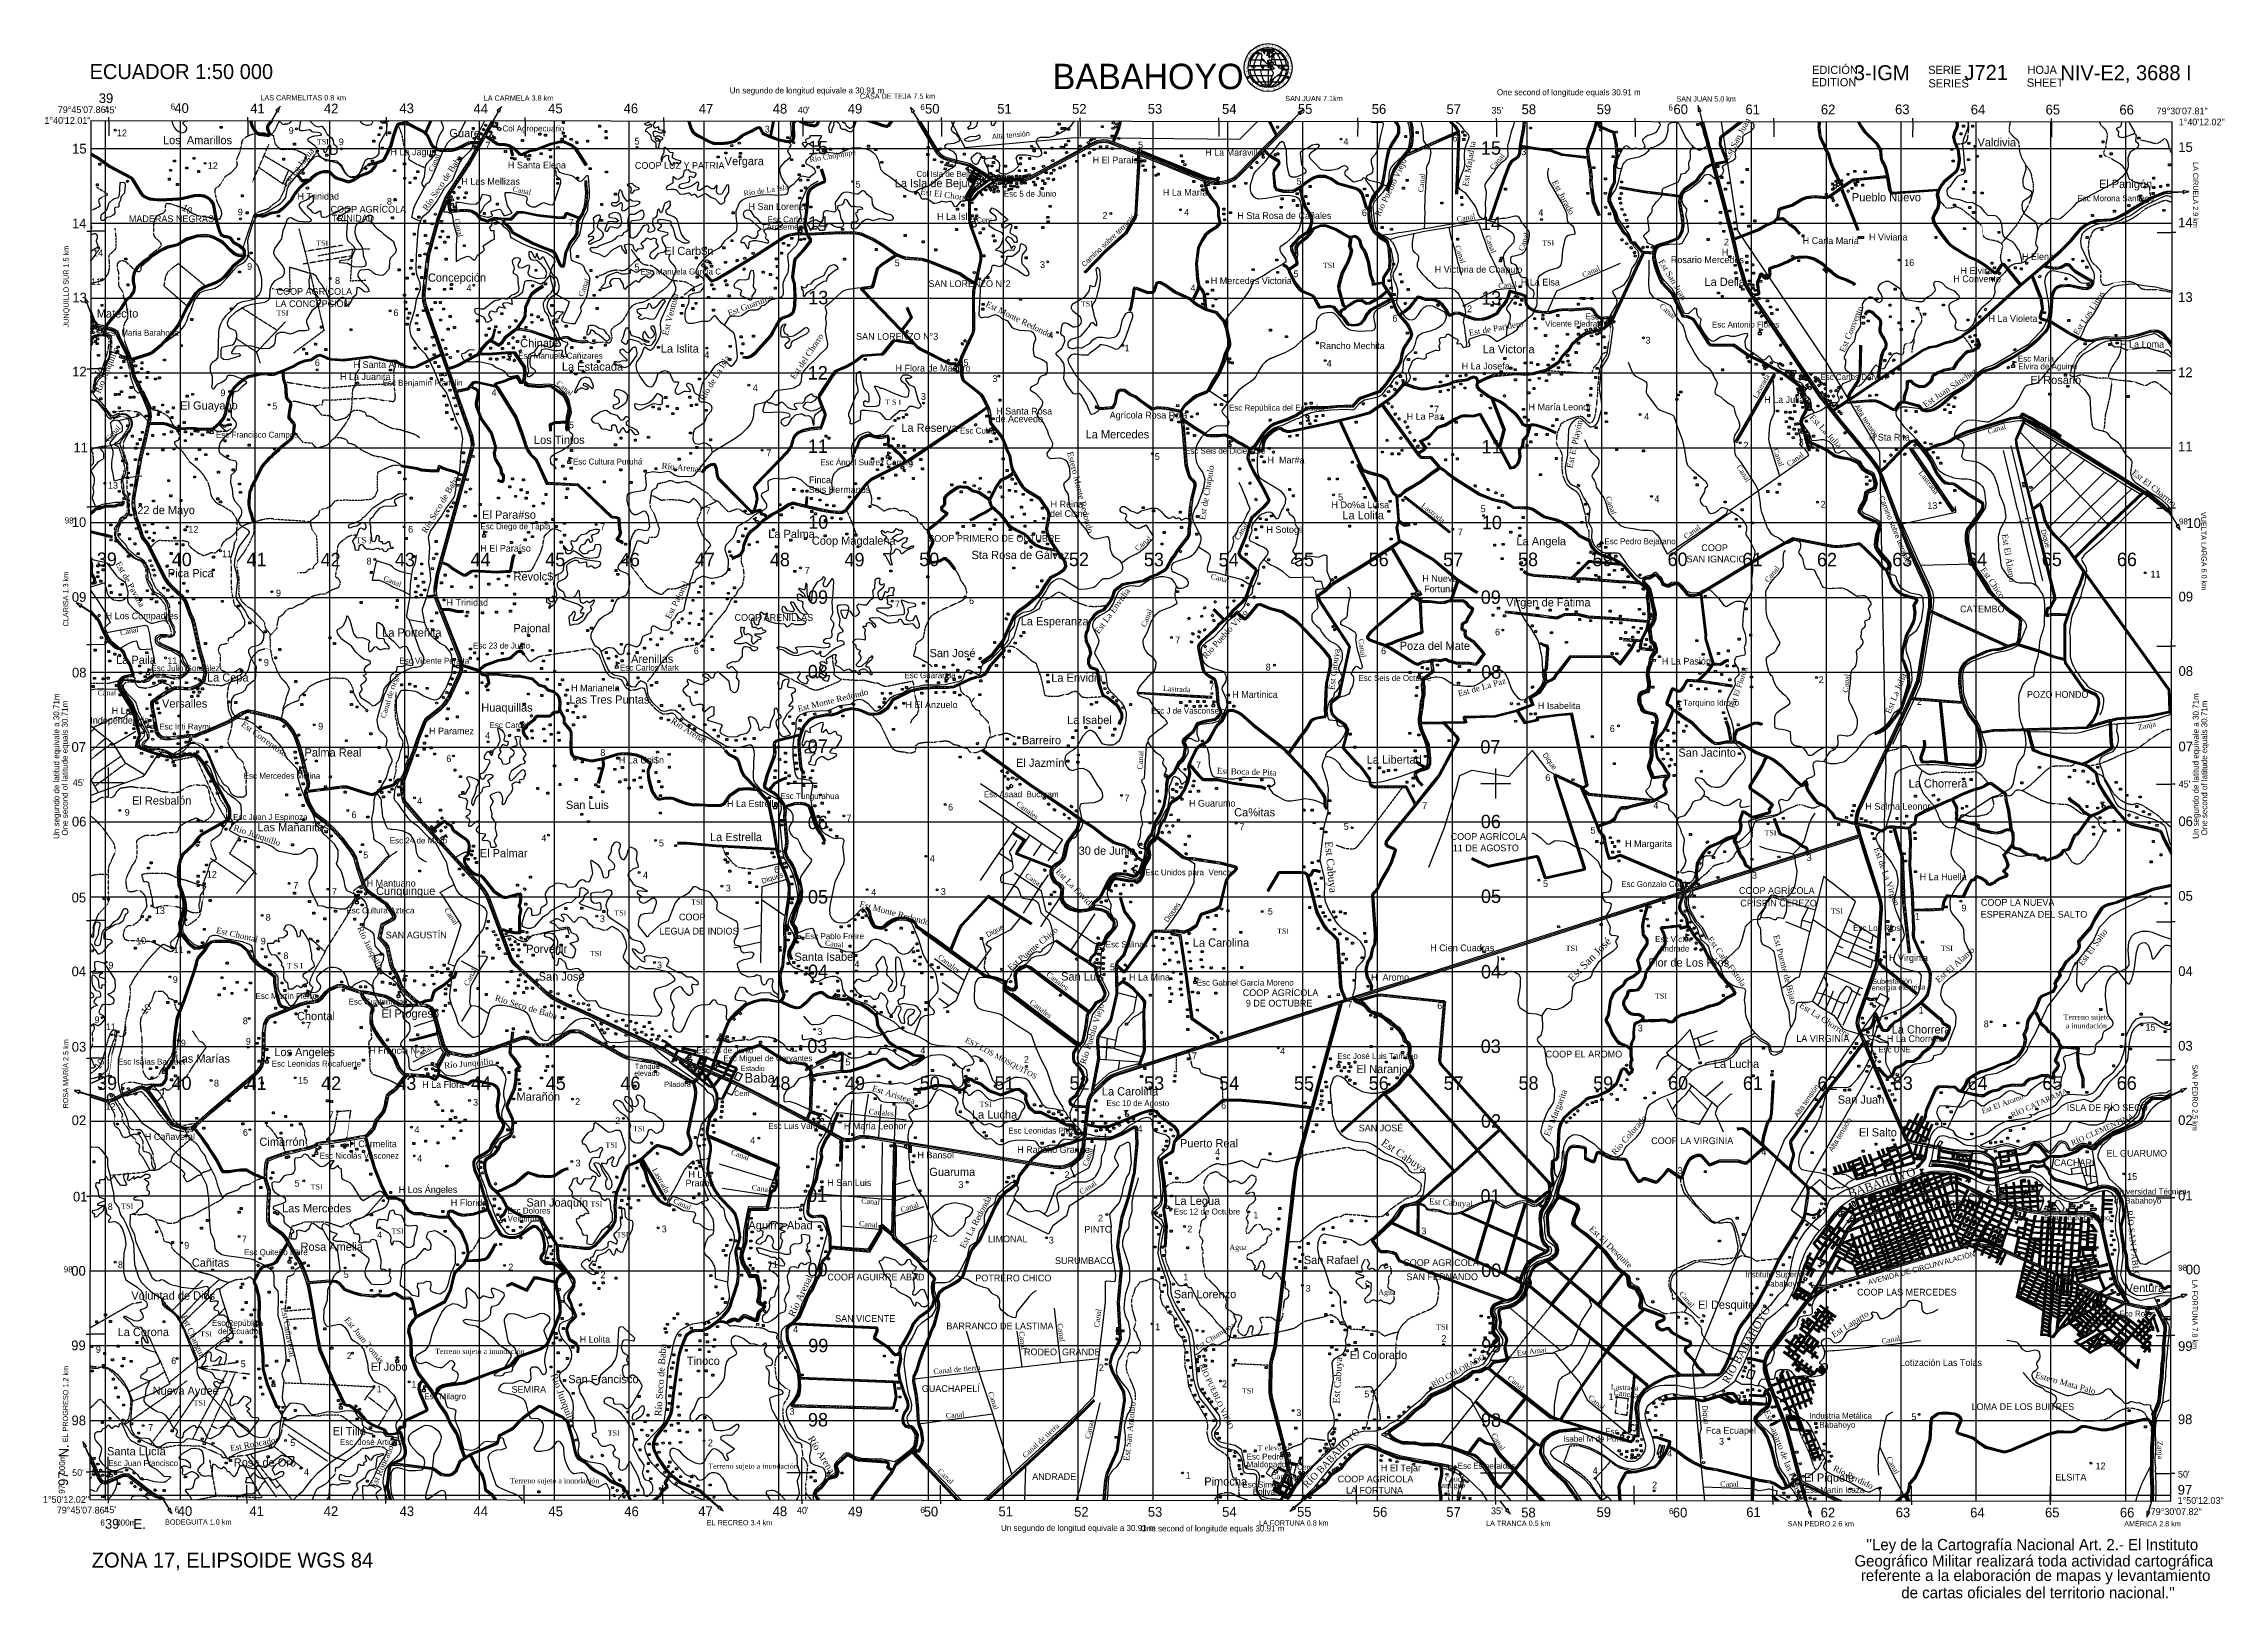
# Model space of a CAD drawing. Extents: x 638173 to 667318, y 9795622 to 9816401.
import ezdxf
from ezdxf.enums import TextEntityAlignment as Align

# ---------------------------------------------------------------- set-up
doc = ezdxf.new("R2010")
doc.units = 0
doc.header["$MEASUREMENT"] = 0
doc.linetypes.add('DASHED', pattern=[0.75, 0.5, -0.25])
doc.linetypes.add('HIDDEN', pattern=[0.375, 0.25, -0.125])
for name, color, linetype in [('AEROPUERTO', 7, 'CONTINUOUS'), ('AREAPROMINENTE', 7, 'CONTINUOUS'), ('ARROZALMANGLAR', 7, 'CONTINUOUS'), ('CAMARONERAPSICOL', 7, 'CONTINUOUS'), ('CAMINO1', 7, 'CONTINUOUS'), ('CAMINO2', 7, 'CONTINUOUS'), ('CAMINO3', 7, 'CONTINUOUS'), ('CAMINO4', 7, 'CONTINUOUS'), ('CAMINO5', 7, 'CONTINUOUS'), ('CAMINO6Y7', 7, 'CONTINUOUS'), ('CAUCECANALIZADO', 7, 'CONTINUOUS'), ('CUADRICULAUTM', 7, 'CONTINUOUS'), ('CURVASUPLEMENTAR', 7, 'CONTINUOUS'), ('EDIFICACION', 7, 'CONTINUOUS'), ('HIDROGRAFIASIMBO', 7, 'CONTINUOUS'), ('INFORMACIONMARGI', 7, 'CONTINUOUS'), ('LINEAENERGIAELEC', 7, 'CONTINUOUS'), ('MURODIQUE', 7, 'CONTINUOUS'), ('NOMBREAREASSITIO', 7, 'CONTINUOUS'), ('NOMBRESPOBLADOS', 7, 'CONTINUOUS'), ('NOMBRESPROPIOS', 7, 'CONTINUOUS'), ('OBJETOLOCALIZADO', 7, 'CONTINUOUS'), ('PANTANOINUNDACIO', 7, 'CONTINUOUS'), ('PARALELACAMINO', 7, 'CONTINUOUS'), ('PROYECCION', 7, 'CONTINUOUS'), ('PUENTE', 7, 'CONTINUOUS'), ('PUNTOALTURA', 7, 'CONTINUOUS'), ('RIODOBLE', 7, 'CONTINUOUS'), ('RIODOBLEINTERMIT', 7, 'CONTINUOUS'), ('RIOINTERMITENTE', 7, 'CONTINUOUS'), ('RIOPERENNE', 7, 'CONTINUOUS'), ('TEXTOAZUL', 7, 'CONTINUOUS'), ('TEXTOCAMINOS', 7, 'CONTINUOUS'), ('TEXTODESCRIPTIVO', 7, 'CONTINUOUS'), ('VALORCUADRICULAR', 7, 'CONTINUOUS'), ('VALORCURVANIVEL', 7, 'CONTINUOUS'), ('VALORGEOGRAFICO', 7, 'CONTINUOUS')]:
    doc.layers.add(name, color=color, linetype=linetype)
doc.styles.add('cotas', font='SWITZN.TTF')
doc.styles.add('curvas', font='SWZCONDI.TTF')
doc.styles.add('escuelas', font='SWZCONLN.TTF')
doc.styles.add('marginal', font='UNVR57W.TTF')
doc.styles.add('poblados', font='SWZCONDN.TTF')
doc.styles.add('rios', font='TIMESI_0.TTF')
doc.styles.add('sitios', font='SWZCONLN.TTF')
doc.styles.add('txt', font='TXT', dxfattribs={"height": 0.2})

msp = doc.modelspace()

# ---------------------------------------------------------------- texts
at = {"layer": 'INFORMACIONMARGI', "color": 7, "linetype": 'Continuous', "style": 'poblados'}
for s, height, p in [('ECUADOR 1:50 000', 200, (638786.76, 9815927.62)), ('BABAHOYO', 340, (651658.46, 9815792.21)), ('EDICI%%211N', 110, (661807.3, 9815994.93)), ('3-IGM', 200, (662367.1, 9815911.75)), ('SERIE', 110, (663359.49, 9815994.87)), ('J721', 200, (663844.9, 9815916.4)), ('HOJA', 110, (664687.23, 9815995.53)), ('NIV-E2, 3688 I', 200, (665126.43, 9815911.66)), ('LAS CARMELITAS 0.8 km', 70, (641069.69, 9815642.6)), ('LA CARMELA 3.8 km', 70, (644054.87, 9815637.78)), ('CASA DE TEJA 7.5 km', 70, (649082.33, 9815663.29)), ('SAN JUAN 7.1km', 70, (654766.65, 9815632.35)), ('SAN JUAN 5.0 km', 70, (659995.1, 9815627.22)), ('EDITION', 110, (661802.58, 9815829.92)), ('SERIES', 110, (663363.71, 9815815.05)), ('SHEET', 110, (664678.12, 9815824.5)), ('BODEGUITA 1.0 km', 70, (639796.31, 9796608.19)), ('EL RECREO 3.4 km', 70, (647035.19, 9796598.88)), ('LA FORTUNA 0.8 km', 70, (654415.28, 9796595.64)), ('LA TRANCA 0.5 km', 70, (657450.7, 9796591.23)), ('SAN PEDRO 2.6 km', 70, (661481.94, 9796584.78)), ('AM%%201RICA 2.8 km', 70, (665979.35, 9796584.78)), ('ZONA 17, ELIPSOIDE WGS 84', 200, (638816.45, 9796034.42)), ('Geogr%%225fico Militar realizar%%225 toda actividad cartogr%%225fica', 150, (662374, 9796048.49)), ("''Ley de la Cartograf%%237a Nacional Art. 2.- El Instituto", 150, (662532.09, 9796266.35)), ('referente a la elaboraci%%243n de mapas y levantamiento', 150, (662459.73, 9795854.21)), ("de cartas oficiales del territorio nacional.''", 150, (663000.37, 9795624.42))]:
    msp.add_text(s, height=height, dxfattribs=at).set_placement(p)
at = {"layer": 'INFORMACIONMARGI', "color": 5, "linetype": 'Continuous', "style": 'poblados'}
for s, p in [('Un segundo de longitud equivale a 30.91 m', (647342.64, 9815734.97)), ('One second of longitude equals 30.91 m', (657596.35, 9815710.59)), ('Un segundo de longitud equivale a 30.91 m', (650968.84, 9796523.68)), ('One second of longitude equals 30.91 m', (652834.57, 9796516.98))]:
    msp.add_text(s, height=80, dxfattribs=at).set_placement(p)
at = {"layer": 'INFORMACIONMARGI', "color": 7, "linetype": 'Continuous', "style": 'poblados'}
for s, rotation, p in [('LA CIRUELA 2.9 km', 269.984836, (666899.15, 9814818.38)), ('JUNQUILLO SUR 1.5 km', 90.151614, (638508.8, 9812608.48)), ('VUELTA LARGA 6.0 km', 270.605344, (667004.37, 9810142.7)), ('CLARISA 1.3 km', 90, (638503.14, 9808611.9)), ('ROSA MAR%%205A 2.5 km', 89.861022, (638501.2, 9802170.16)), ('SAN PEDRO 2.5 km', 270, (666891.29, 9802756.81)), ('LA FORTUNA 7.8 km', 270, (666890.46, 9799882.32)), ('EL PROGRESO 1.2 km', 89.666117, (638497.65, 9797708.1))]:
    msp.add_text(s, height=70, rotation=rotation, dxfattribs=at).set_placement(p)
at = {"layer": 'INFORMACIONMARGI', "color": 5, "linetype": 'Continuous', "style": 'poblados'}
for s, p in [('Un segundo de latitud equivale a 30.71m', (638382.84, 9805771.73)), ('One second of latitude equals 30.71m', (638495.99, 9805816.62)), ('Un segundo de latitud equivale a 30.71m', (666976.23, 9805773.55)), ('One second of latitude equals 30.71m', (667089.38, 9805818.44))]:
    msp.add_text(s, height=80, rotation=90, dxfattribs=at).set_placement(p)
at = {"layer": 'NOMBREAREASSITIO', "color": 2, "linetype": 'Continuous', "style": 'sitios'}
for s, p in [('COOP LUZ Y PATRIA', (646075.42, 9814727.64)), ('COOP AGR%%205COLA', (642007.65, 9814142.36)), ('MADERAS NEGRAS', (639312.27, 9814014.83)), ('TRINIDAD', (642022.37, 9814022.85)), ('COOP AGR%%205COLA', (641286.01, 9813043.99)), ('SAN LORENZO N%%1762', (649998.59, 9813147.78)), ('LA CONCEPCI%%211N', (641272.6, 9812879.19)), ('SAN LORENZO N%%1763', (649031.35, 9812442.31)), ('COOP PRIMERO DE OCTUBRE', (649989.73, 9809743.85)), ('SAN IGNACIO', (660130.17, 9809467.82)), ('COOP', (660328.17, 9809618.78)), ('COOP ARENILLAS', (647407.19, 9808686.46)), ('CATEMBO', (663785.23, 9808799.96)), ('POZO HONDO', (664679.56, 9807658.08)), ('COOP AGR%%205COLA', (656977.86, 9805759.22)), ('11 DE AGOSTO', (657006.2, 9805607.1)), ('COOP AGR%%205COLA', (660831.06, 9805037.23)), ('CR%%205SPIN CEREZO', (660848.13, 9804869.17)), ('COOP LA NUEVA', (664063.67, 9804878.52)), ('COOP', (646664.23, 9804683.9)), ('ESPERANZA DEL SALTO', (664061.35, 9804720.03)), ('SAN AGUST%%205N', (642744.79, 9804442.62)), ('LEGUA DE INDIOS', (646404.19, 9804494.7)), ('COOP AGR%%205COLA', (654198.99, 9803671.71)), ('9 DE OCTUBRE', (654240.32, 9803531.64)), ('LA VIRGINIA', (661596.87, 9803060.26)), ('COOP EL AROMO', (658247.04, 9802851.09)), ('ISLA DE R%%205O SECO', (665211.09, 9802136.9)), ('SAN JOS%%201', (655748.99, 9801864.14)), ('COOP LA VIRGINIA', (659657.58, 9801693.54)), ('CACHARI', (665040.81, 9801399.93)), ('EL GUARUMO', (665742.44, 9801526.2)), ('PINTO', (652081.72, 9800511.15)), ('LIMONAL', (650793.4, 9800381.73)), ('COOP AGUIRRE ABAD', (648648.39, 9799871.38)), ('POTRERO CHICO', (650624.49, 9799859.18)), ('SURUMBACO', (651689.88, 9800091.39)), ('COOP AGR%%205COLA', (656343.41, 9800064.42)), ('SAN FERNANDO', (656386.73, 9799875.09)), ('COOP LAS MERCEDES', (662409.34, 9799669.98)), ('SAN VICENTE', (648751.03, 9799318.18)), ('BARRANCO DE LASTIMA', (650238.19, 9799218.07)), ('RODEO  GRANDE', (651275.55, 9798871.27)), ('GUACHAPEL%%205', (649909.57, 9798380.8)), ('SEMIRA', (644426.92, 9798371.12)), ('LOMA DE LOS BUITRES', (663939.8, 9798139.23)), ('ANDRADE', (651384.93, 9797204.71)), ('COOP AGR%%205COLA', (655468.08, 9797172.54)), ('LA FORTUNA', (655577.85, 9797023.03)), ('ELSITA', (665059.43, 9797196.78))]:
    msp.add_text(s, height=90, dxfattribs=at).set_placement(p)
at = {"layer": 'NOMBRESPOBLADOS', "color": 7, "linetype": 'Continuous', "style": 'poblados'}
for s, height, p in [('Los  Amarillos', 110, (639767.67, 9815056.65)), ('Guare', 110, (643596.1, 9815150.28)), ('Valdivia', 110, (664019, 9815026.98)), ('Vergara', 110, (647274.66, 9814776.25)), ('La Isla de Bejucal', 110, (649548.37, 9814481.98)), ('El Panig%%243n', 110, (665642.26, 9814471.05)), ('Pueblo Nuevo', 110, (662339.52, 9814293.53)), ('El Carb$n', 110, (646470.35, 9813574.68)), ('Concepci%%243n', 110, (643308.85, 9813219.46)), ('La Delia', 110, (660370.23, 9813162.76)), ('Matecito', 110, (638882.64, 9812740.02)), ('Chinate', 110, (644541.66, 9812344.08)), ('La Islita', 110, (646422, 9812270.73)), ('La Victoria', 110, (657404.46, 9812263.07)), ('La Estacada', 110, (645099.72, 9812029.33)), ('El Rosario', 110, (664725.44, 9811850.89)), ('El Guayabo', 110, (639998, 9811510.29)), ('La Reserva', 110, (649636.61, 9811211.78)), ('Los Tintos', 110, (644725.1, 9811050.49)), ('La Mercedes', 110, (652098.74, 9811124.97)), ('22 de Mayo', 110, (639425, 9810112.56)), ('El Para#so', 110, (644033.3, 9810050.9)), ('La Lolita', 110, (655530.77, 9810042.89)), ('La Palma', 110, (647857.17, 9809793.9)), ('Coop Magdalena', 110, (648439.65, 9809703.41)), ('Sta Rosa de G%%225lvez', 110, (650574.52, 9809512.05)), ('La Angela', 110, (657857.15, 9809696.32)), ('Pica Pica', 110, (639832.75, 9809269.44)), ('Revolc$n', 110, (644453.04, 9809225.26)), ('V%%237rgen de F%%225tima', 110, (657718.49, 9808878.68)), ('La Esperanza', 110, (651231.18, 9808625.74)), ('La Porte%%241ita', 110, (642698.04, 9808475.51)), ('Pajonal', 110, (644450.52, 9808534.36)), ('Poza del Mate', 110, (656296.22, 9808299.03)), ('La Paila', 110, (639141.58, 9808110.6)), (' Arenillas', 110, (645983.2, 9808124.07)), ('San Jos%%233', 110, (650013.3, 9808201.1)), ('La Cepa', 110, (640356.28, 9807875.42)), ('La Envidia', 110, (651639.6, 9807872.43)), ('Versalles', 110, (639755.04, 9807527.43)), ('Huaquillas', 110, (644021.65, 9807473.17)), ('Las Tres Puntas', 110, (645198.42, 9807580.63)), ('La Isabel', 110, (651852.32, 9807306.52)), ('Palma Real', 110, (641659.46, 9806873.27)), ('Barreiro', 110, (651247.51, 9807037.43)), ('San Jacinto', 110, (660020.91, 9806870.68)), ('El Jazm%%237n', 110, (651169.55, 9806735.41)), ('La Libertad', 110, (655854.91, 9806777.49)), ('La Chorrera', 110, (663097.7, 9806459.26)), ('El Resbal%%243n', 110, (639354.24, 9806230.27)), ('San Luis', 110, (645153.13, 9806172.77)), ('Ca%itas', 110, (654084.16, 9806073.3)), ('Las Ma%%241anitas', 110, (641029.1, 9805874.69)), ('La Estrella', 110, (647079.14, 9805742.57)), ('El Palmar', 110, (644002.07, 9805527.28)), ('30 de Junio', 110, (652005.31, 9805560.32)), ('Curiquingue', 110, (642615.26, 9805023.13)), ('Porvenir', 110, (644622.32, 9804249.18)), ('La Carolina', 110, (653531.83, 9804331.47)), ('Santa Isabel', 110, (648208.1, 9804142.45)), ('Flor de Los R%%237os', 110, (659620.3, 9804064.82)), ('San Jos%%233', 110, (644788.71, 9803878.33)), ('San Luis', 110, (651771.34, 9803879.28)), ('Chontal', 110, (641558.36, 9803350.19)), ('El Progreso', 110, (642688.89, 9803384.24)), ('La Chorrera', 110, (662871.63, 9803171.57)), ('Las Mar%%237as', 110, (639935.26, 9802782.36)), ('Los %%193ngeles', 110, (641255.57, 9802868.75)), ('Baba', 130, (647540.56, 9802514.48)), ('El Naranjo', 110, (655717.34, 9802642.38)), ('La Lucha', 110, (660495.08, 9802712.07)), ('Mara%%241%%243n', 110, (644493.1, 9802273.19)), ('La Carolina', 110, (652316.07, 9802343.3)), ('San Juan', 110, (662150.55, 9802233.74)), ('La Lucha', 110, (650580.13, 9802033.96)), ('Cimarr%%243n', 110, (641056.69, 9801670.07)), ('Puerto Real', 110, (653360.06, 9801650.83)), ('El Salto', 110, (662434.06, 9801795.89)), ('Guaruma', 110, (650009.39, 9801267.62)), ('Las Mercedes', 110, (641360.11, 9800781.66)), ('San Joaqu%%237n', 110, (644624.49, 9800858.46)), ('La Legua', 110, (653284.53, 9800880.94)), ('Babahoyo', 130, (663318.27, 9800839.18)), ('Aguirre Abad', 110, (647591.53, 9800554.25)), ('Rosa Amelia', 110, (641606.39, 9800267.76)), ('Ca%%241itas', 110, (640153.81, 9800054.35)), ('San Rafael', 110, (655015, 9800090.13)), ('Voluntad de Dios', 110, (639345.18, 9799614.45)), ('San Lorenzo', 110, (653277.97, 9799633.97)), ('Ventura', 110, (665998.8, 9799717.74)), ('El Desquite', 110, (660284.53, 9799493.07)), ('La Corona', 110, (639161.45, 9799127.4)), ('El Jobo', 110, (642546.32, 9798664.28)), ('Tinoco', 110, (646768.26, 9798742.66)), ('El Colorado', 110, (655628.89, 9798820.45)), ('Lotizaci%%243n Las Tolas', 90, (662980.76, 9798728.33)), ('San Francisco', 110, (645184.19, 9798498.1)), ('Nueva Ayde%%233', 110, (639629.78, 9798343.35)), ('El Tillo', 110, (642037.97, 9797803.43)), ('Santa Luc%%237a', 110, (639019.56, 9797533.76)), ('Rosa de Oro', 110, (640713.57, 9797384.42)), ('Pimocha', 110, (653684.27, 9797130.22)), ('El Piquete', 110, (661700.98, 9797181.95))]:
    msp.add_text(s, height=height, dxfattribs=at).set_placement(p)
at = {"layer": 'NOMBRESPROPIOS', "color": 6, "linetype": 'Continuous', "style": 'escuelas'}
for s, height, p in [('Col Agropecuario', 80, (644304.5, 9815227.24)), ('H La Jagua', 90, (642807.84, 9814908.54)), ('H Santa Elena', 90, (644377.54, 9814732.78)), ('H El Para%%237so', 90, (652193.48, 9814800.93)), ('H La Maravilla', 90, (653695.99, 9814902.76)), ('H Las Mellizas', 90, (643755.39, 9814514.15)), ('Col Isla de Bejucal', 80, (649837.09, 9814619.82)), ('H Trinidad', 90, (641565.42, 9814315.74)), ('H San Lorenzo', 90, (647593.46, 9814179.49)), ('Esc 5 de Junio', 80, (651005.08, 9814355.09)), ('H La Mar%%237a', 90, (653130.02, 9814367.36)), ('Esc Morona Santiago', 80, (665353.91, 9814294.18)), ('J Arosemena', 80, (647751.67, 9813912.32)), ('Esc Carlos ', 80, (647848.15, 9814011.54)), ('H La Isla', 90, (650111.76, 9814045.12)), ('H Sta Rosa de Ca%%241ales', 90, (654126.26, 9814057.3)), ('H', 90, (660601.44, 9813569.02)), ('H Carla Mar%%237a', 90, (661682.76, 9813722.52)), ('H Viviana', 90, (662568.01, 9813769.82)), ('Esc Manuela Garc%%237a C', 80, (646150.13, 9813315.08)), ('H Victoria de Chapulo', 90, (656764.68, 9813338.59)), ('Rosario Mercedes', 90, (659920.38, 9813467.5)), ('H Elvira', 90, (663792.47, 9813322.25)), ('H Elena', 90, (664613.1, 9813509.63)), ('H Mercedes Victoria', 90, (653771.05, 9813186.81)), ('H La Elsa', 90, (657915.23, 9813168.26)), ('H Convento', 90, (663696.38, 9813212.69)), ('Esc', 80, (658781.66, 9812714.17)), ('H La Violeta', 90, (664164.88, 9812682.1)), ('Esc Mar%%237a Barahona', 80, (639002.29, 9812497.06)), (' Vicente Piedrah%%237ta', 80, (658210.31, 9812617.09)), ('Esc Antonio Flores', 80, (660470.48, 9812606.78)), ('Esc Manuela Ca%%241izares', 80, (644515.25, 9812190.07)), ('Rancho Mechita', 90, (655226.78, 9812318.34)), ('Esc Mar%%237a ', 80, (664557.66, 9812151.48)), ('H La Loma', 90, (665924.15, 9812337.95)), ('H La Juanita', 90, (642133.22, 9811905.12)), ('H Santa Ana', 90, (642314.72, 9812066.43)), ('Esc Benjam%%237n Franklin', 80, (642702.79, 9811828.09)), ('H Flora de Maduro', 90, (649557.4, 9812018.94)), ('H La Josefa', 90, (657124.98, 9812046.5)), ('Esc Carlos Darwin', 80, (661917.55, 9811905.77)), (' Elvira de Aguirre', 80, (664532.73, 9812047.73)), ('H La Julia', 90, (661167.01, 9811598.53)), ('de Acevedo', 90, (650893.89, 9811341.08)), ('H Santa Rosa', 90, (650902.87, 9811444.21)), ('Agr%%237cola Rosa Roja', 90, (652420.17, 9811391.18)), ('Esc Rep%%250blica del Ecuador', 80, (654014.42, 9811494.58)), ('H La Paz', 90, (656389.44, 9811373.81)), ('H Mar%%237a Leonor', 90, (658018.61, 9811499.48)), ('Esc Francisco Campos', 80, (640476.6, 9811134.05)), ('Esc Cuba', 80, (650421.21, 9811189.24)), ('H Sta Rita', 90, (662566.4, 9811096.01)), ('Esc Cultura Puruh%%225', 80, (645247.97, 9810775.56)), ('Esc %%193ngel Su%%225rez Carrera', 80, (648553.84, 9810766.3)), ('Esc Seis de Diciembre', 80, (653426.18, 9810918.76)), ('H  Mar#a', 90, (654530.14, 9810790.39)), ('Seis Hermanos', 90, (648397.97, 9810395.06)), ('Finca', 90, (648401.2, 9810526.56)), ('del Cisne', 90, (651623.36, 9810075.38)), ('H Reina ', 90, (651630.71, 9810201.48)), ('H Do%a Luisa', 90, (655385.75, 9810192.16)), ('Esc Diego de Tapia', 80, (644010.66, 9809909.4)), ('H Sotogil', 90, (654515.38, 9809861.16)), ('H El Para%%237so', 90, (644008.59, 9809611.52)), ('Esc Pedro Bejarano', 80, (659033.45, 9809709.99)), ('H Nueva', 90, (656599.06, 9809208.45)), ('H Trinidad', 90, (643557.84, 9808887.68)), ('Fortuna', 90, (656623.62, 9809068.08)), ('H Los Compadres', 90, (639002.25, 9808708.19)), ('Esc 23 de Junio', 80, (643911.81, 9808316.47)), ('Esc Julio Gonz%%225lez', 80, (639614.2, 9808014.55)), ('Esc Vicente Peralta', 80, (642927.42, 9808112.82)), ('Esc Carlos Mark', 80, (645875.83, 9808021.01)), ('H La Pasi%%243n', 90, (659800.02, 9808103.04)), ('H Marianela', 90, (645222.13, 9807745.3)), ('Esc Guaranda', 80, (649677.21, 9807919.97)), ('Esc Seis de Octubre', 80, (655744.5, 9807882.76)), ('H La', 90, (639082.18, 9807441.85)), ('H El Anzuelo', 90, (649691.87, 9807520.2)), ('Esc J de Vasconselos', 80, (652970.98, 9807446.09)), ('H Martinica', 90, (654058.18, 9807657.48)), ('H Isabelita', 90, (658143.31, 9807507.22)), ('Tarquino Idrovo', 80, (660084.04, 9807552.56)), ('Independencia', 90, (638796.21, 9807312.69)), ('Esc Inti Raymi', 80, (639719.6, 9807234.5)), ('H Paramez', 90, (643322.99, 9807169.5)), ('Esc Carchi', 80, (644132.78, 9807253.42)), ('Esc Mercedes Molina', 80, (640845.96, 9806575.99)), ('H La Uni$n', 90, (645860.57, 9806780.74)), ('Esc Tungurahua', 80, (648019.92, 9806305.41)), ('Esc Asaad  Bucaram', 80, (650738.68, 9806329.06)), ('Esc Juan J Espinoza', 80, (640706.03, 9806024.85)), ('H La Estrella', 90, (647306.18, 9806198.77)), ('H Guarumo', 90, (653479.92, 9806203.71)), ('H Salma Leonor', 90, (662520.28, 9806163.22)), ('Esc 24 de Mayo', 80, (642798.68, 9805711.15)), ('H Margarita', 90, (659308.69, 9805663.02)), ('H Mantuano', 90, (642489.93, 9805135.71)), ('Esc Unidos para  Vencer', 80, (652896.13, 9805285.92)), ('Esc Gonzalo C%%243rdova', 80, (659257.24, 9805129.24)), ('H La Huella', 90, (663246.54, 9805220.54)), ('Esc Cultura Azteca', 80, (642219.48, 9804776.51)), ('Esc Los R%%237os', 80, (662356.89, 9804543.05)), ('Esc Pablo Freire', 80, (648346.57, 9804432.73)), ('Esc Salinas', 80, (652367.69, 9804322.78)), ('H Cien Cuadras', 90, (656704.61, 9804271.3)), ('Esc V%%237ctor', 80, (659710.25, 9804393)), ('Andrade', 80, (659763.52, 9804266.49)), ('H Virginia', 90, (662835.46, 9804138.99)), ('H La Mina', 90, (652677.66, 9803879.62)), ('Esc Gabriel Garc%%237a Moreno', 80, (653582.93, 9803811.13)), ('H  Aromo', 90, (655913.56, 9803877.92)), ('Esc Mart%%237n Fierro', 80, (641004.55, 9803633.09)), ('Esc Guatemala', 80, (642248.23, 9803559.15)), ('H La Chorrera', 90, (662807.85, 9803058.03)), ('H Francia N-2', 90, (642520.75, 9802900.44)), ('Esc 23 de Junio', 80, (646898.46, 9802908.69)), ('Esc Miguel de Cervantes', 80, (647258.98, 9802801.46)), ('Esc Jos%%233 Luis Tamayo', 80, (655463.35, 9802830.83)), ('Esc UNE', 80, (662692.55, 9802918.13)), ('Esc Isa%%237as Barquet', 80, (639165.66, 9802755.74)), ('Esc Leonidas Rocafuerte', 80, (641220.14, 9802728.62)), ('H La Flora', 90, (643231.49, 9802444.78)), ('Esc 10 de Agosto', 80, (652377.61, 9802200.88)), ('Esc Luis Vargas T', 80, (647858.15, 9801895.78)), ('H Mar%%237a Leonor', 90, (648867.09, 9801891.05)), ('H Ca%%241averal', 90, (639525.59, 9801748.83)), ('H Carmelita', 90, (642257.9, 9801652.45)), ('Esc Leonidas Plaza', 80, (651065.33, 9801834.44)), ('Esc Nicol%%225s V%%225sconez', 80, (641862.26, 9801498.3)), ('H Bansol', 90, (649850.71, 9801503.23)), ('H Rancho Grande', 90, (651183.88, 9801574.69)), ('H Los %%193ngeles', 90, (642918.67, 9801040.47)), ('Prados', 90, (646751.83, 9801128.19)), ('H Los', 90, (646790.13, 9801245.74)), ('H San Luis', 90, (648645.88, 9801133.19)), ('Universidad T%%233cnica', 80, (665844.24, 9801020.26)), ('H Florida', 90, (643614.1, 9800865.12)), ('H Florida', 90, (643614.1, 9800865.12)), ('Esc Dolores', 80, (644369.21, 9800765.26)), ('Esc 12 de Octubre', 80, (653277.67, 9800752.55)), ('de Babahoyo', 80, (665843.92, 9800899.55)), ('Veintimilla', 80, (644374.11, 9800658.31)), ('Esc Quite%%241o Libre', 80, (640851.27, 9800209.25)), ('Instituto Superior', 80, (660913.16, 9799912.15)), ('Babahoyo', 80, (661177.46, 9799789.87)), ('Esc Fco Rojas', 80, (665707.13, 9799387.19)), ('Esc Rep%%250blica', 80, (640422.63, 9799263.98)), ('del Ecuador', 80, (640503.26, 9799154.03)), ('H Lolita', 90, (645336.88, 9799039.23)), ('Esc Milagro', 80, (643259, 9798283.31)), ('Fca Ecuapel', 90, (660388.88, 9797821.71)), ('Industria Met%%225lica', 80, (661769.15, 9798023.92)), ('Babahoyo', 80, (661904.33, 9797901.62)), ('Esc  Jos%%233 Artigas', 80, (642132.46, 9797671.74)), (' Isabel M de Ponce', 80, (658450.84, 9797715.08)), ('Esc ', 80, (659043.74, 9797813.52)), ('Esc Juan Francisco', 80, (639037.16, 9797389.86)), ('Esc Pedro V', 80, (654250.39, 9797478.31)), ('Maldonado', 80, (654251.47, 9797373.69)), ('H El Tejar', 90, (656044.91, 9797320.97)), ('Esc Esmeraldas', 80, (657072.2, 9797354.03)), ('Esc Sim%%243n ', 80, (654194.88, 9797103.57)), ('Bol%%237var', 80, (654333.47, 9797008.94)), ('Esc Mart%%237n Icaza', 80, (661708.57, 9797032.64))]:
    msp.add_text(s, height=height, dxfattribs=at).set_placement(p)
at = {"layer": 'OBJETOLOCALIZADO', "color": 4, "linetype": 'Continuous', "style": 'txt'}
msp.add_text('E', height=40, dxfattribs=at).set_placement((646395.19, 9802716.71), align=Align.MIDDLE)
msp.add_text('E', height=40, rotation=268.635214, dxfattribs=at).set_placement((654712.37, 9797412.99), align=Align.MIDDLE)
at = {"layer": 'PUNTOALTURA', "color": 7, "linetype": 'Continuous', "style": 'cotas'}
for s, rotation, p in [('12', 359.238081, (639151.85, 9815163.92)), ('9', 359.238081, (641447.2, 9815193.96)), ('9', 359.238081, (642116.99, 9815043.07)), ('12', 359.238081, (640366.17, 9814725.77)), ('8', 359.238081, (642760.29, 9814247.13)), ('9', 359.238081, (640767.06, 9814105.52)), ('14', 359.238081, (638833.39, 9813558.49)), ('9', 359.238081, (640892.17, 9813378.47)), ('11', 359.238081, (638806.29, 9813174.31)), ('8', 359.238081, (642066.79, 9813188.07)), ('6', 359.238081, (642848.47, 9812759.45)), ('6', 359.238081, (641796.6, 9812092.35)), ('9', 359.238081, (640534.98, 9811689.4)), ('5', 359.238081, (641228.47, 9811511.79)), ('4', 2.188564, (648191.03, 9799170.27)), ('3', 358.024408, (648140.55, 9798077.52)), ('2', 358.417381, (647048.48, 9797656.72))]:
    msp.add_text(s, height=90, rotation=rotation, dxfattribs=at).set_placement(p)
for s, p in [('5', (646069.52, 9815052.5)), ('3', (647810.61, 9815213.12)), ('4', (655544.55, 9815046.4)), ('6', (657001.53, 9815092.67)), ('7', (644076.71, 9814999.08)), ('5', (652800.06, 9815002.43)), ('3', (657922.04, 9814910.77)), ('5', (649024.09, 9814476.38)), ('5', (654919.58, 9814515.58)), ('7', (645191.7, 9813968.47)), ('2', (652324.45, 9814059.83)), ('4', (653414.81, 9814102.65)), ('6', (655789.95, 9814095.64)), ('4', (658149.63, 9814097.61)), ('2', (660630.44, 9813703.78)), ('5', (646069.11, 9813369.44)), ('5', (649546.57, 9813425.2)), ('3', (651489.41, 9813403.31)), ('5', (654877.41, 9813279.28)), ('16', (663038.64, 9813429.61)), ('4', (643824.21, 9813089.4)), ('4', (653501.38, 9813091.29)), ('6', (656199.14, 9812685.52)), ('2', (657197.31, 9812811.47)), ('4', (651600.32, 9812462.03)), ('3', (659580.94, 9812392.24)), ('4', (647002.65, 9812196.38)), ('5', (650466.06, 9812093.47)), ('1', (652619.34, 9812286.55)), ('3', (650852.1, 9811879.09)), ('4', (655320.58, 9812081.79)), ('4', (644159.44, 9811693.64)), ('4', (647650.77, 9811755.22)), ('3', (649898.66, 9811640.18)), ('5', (645193.32, 9811259.85)), ('7', (656755.22, 9811470.23)), ('4', (659564.15, 9811373.27)), ('2', (660890.2, 9810988.27)), ('3', (661628.08, 9811029.32)), ('7', (647831.81, 9810886.73)), ('9', (649725.56, 9810738.52)), ('5', (653023.51, 9810837.56)), ('13', (639032.97, 9810452.56)), ('7', (647019.32, 9810115.59)), ('5', (655472.63, 9810295.12)), ('5', (657378.34, 9810138.99)), ('4', (659699.18, 9810272.3)), ('2', (661923.5, 9810199.41)), ('13', (663347.96, 9810182.54)), ('12', (640107.51, 9809865.28)), ('6', (643044.12, 9809864.82)), ('7', (645610.94, 9809899.69)), ('7', (657072.07, 9809827.22)), ('11', (640557.97, 9809537.06)), ('8', (642488.63, 9809439.38)), ('7', (648345.41, 9809317.97)), ('11', (666331.05, 9809265.02)), ('9', (641278.26, 9809012.18)), ('6', (650540.7, 9808910.64)), ('7', (649550.56, 9808866.61)), ('7', (653295.4, 9808385.02)), ('6', (657570.27, 9808491.02)), ('11', (639825.4, 9808109.35)), ('9', (641115.97, 9808086.39)), ('6', (646862.45, 9808241.14)), ('8', (654505.65, 9808022.75)), ('6', (656047.17, 9808241.18)), ('7', (653750.03, 9807760.28)), ('2', (661896.01, 9807853.81)), ('2', (663208.73, 9807563.61)), ('9', (641841.59, 9807232.92)), ('6', (659105.16, 9807200.85)), ('4', (644074.84, 9807109.17)), ('8', (645612.71, 9806881.2)), ('6', (643554.71, 9806799.3)), ('7', (653573.83, 9806714.34)), ('7', (652617.78, 9806272.38)), ('6', (658242.1, 9806546.78)), ('9', (639255.78, 9806081.95)), ('6', (642287.17, 9806050.08)), ('4', (643164.46, 9806233.96)), ('7', (648902.38, 9806005.36)), ('6', (650260.32, 9806152.52)), ('7', (656595.94, 9806170.91)), ('4', (659686.85, 9806174.27)), ('4', (644825.08, 9805737.81)), ('7', (654155.24, 9805891.65)), ('5', (655548.61, 9805894.05)), ('5', (658846.84, 9805842.32)), ('5', (642444.42, 9805512.41)), ('5', (646395.97, 9805671.22)), ('4', (650017.07, 9805465.49)), ('3', (661734.94, 9805476.41)), ('12', (640354.07, 9805254.32)), ('7', (641510.88, 9805107.63)), ('4', (646183.01, 9805242.41)), ('6', (647935.87, 9805319)), ('5', (658211.6, 9805130.87)), ('3', (661004.45, 9805240.35)), ('7', (642026.12, 9805026.09)), ('3', (647289.76, 9805070.51)), ('4', (649233.84, 9805013.89)), ('3', (650163.32, 9805024.23)), ('9', (663803.87, 9804804.33)), ('13', (639659.24, 9804768.61)), ('8', (641140.39, 9804679.27)), ('3', (645606.61, 9804660.07)), ('5', (654534.27, 9804759.49)), ('1', (663182.27, 9804692.56)), ('11', (639908.82, 9804248.64)), ('9', (641075.16, 9804362.36)), ('9', (639037.97, 9804039.09)), ('8', (641376.85, 9804165.96)), ('3', (646370.09, 9804042.79)), ('4', (649007.83, 9804053.98)), ('5', (652423.36, 9804014.62)), ('9', (639898.51, 9803847.34)), ('7', (655596.17, 9803517.15)), ('6', (656797.32, 9803498.43)), ('1', (663231.4, 9803438.62)), ('9', (638851.96, 9803310.16)), ('11', (639005.39, 9803216.22)), ('8', (640833.97, 9803295.95)), ('7', (641679.72, 9803233.21)), ('3', (648513.53, 9803151.68)), ('3', (659478.33, 9803198.88)), ('8', (664101.67, 9803254.96)), ('15', (666264.35, 9803209.01)), ('9', (640007.58, 9802999.29)), ('9', (640875.62, 9803021.82)), ('4', (649889.87, 9802901.14)), ('2', (651273.96, 9802780.16)), ('7', (653519.99, 9802827.76)), ('4', (654700.21, 9802892.38)), ('15', (641573.86, 9802501.66)), ('5', (648889.69, 9802745.22)), ('8', (640448.85, 9802462.99)), ('3', (643911.91, 9802207.73)), ('2', (645276, 9802217.06)), ('12', (638999.53, 9802153.46)), ('7', (641982.01, 9802041.52)), ('2', (645811.39, 9801960.39)), ('6', (653909.89, 9802165.96)), ('6', (640836.14, 9801805.23)), ('4', (643127.87, 9801840.76)), ('4', (647614.63, 9801697.99)), ('4', (652791.52, 9801852.4)), ('4', (643164.48, 9801455.87)), ('3', (645281.47, 9801395.41)), ('4', (653829.97, 9801541.65)), ('4', (661129.55, 9801543.15)), ('5', (641526.46, 9801125.46)), ('3', (650398.31, 9801107.26)), ('2', (651817.17, 9801239.26)), ('3', (660010.35, 9801297.08)), ('15', (666018.62, 9801215.86)), ('8', (639029.89, 9800812.62)), ('4', (642629.99, 9800434.12)), ('3', (646433.14, 9800514.54)), ('2', (652263.77, 9800660.98)), ('2', (653458.13, 9800513.59)), ('1', (654339.64, 9800701.51)), ('3', (656586.27, 9800488.19)), ('9', (640051.9, 9800296.49)), ('7', (640821.97, 9800380.03)), ('2', (650053.85, 9800389.85)), ('3', (651606.36, 9800365.28)), ('8', (639165.51, 9800035.83)), ('5', (642183.72, 9799906.46)), ('2', (644383.72, 9800004.85)), ('2', (645615.44, 9799901.37)), ('1', (647918.29, 9800040.97)), ('1', (653403.53, 9799871.12)), ('3', (655039.48, 9799720.59)), ('1', (653028.93, 9799206.23)), ('2', (656853.98, 9799049.82)), ('9', (638870.86, 9798904.1)), ('6', (639877.53, 9798753.68)), ('5', (640805.87, 9798711.74)), ('2', (642224.13, 9798820.01)), ('1', (643088.21, 9798438.8)), ('2', (652274.9, 9798660.14)), ('2', (653921.93, 9798445.03)), ('1', (642623.17, 9798373.86)), ('5', (655823.31, 9798307.95)), ('1', (659087.47, 9798273.1)), ('7', (639569.55, 9797860.72)), ('3', (654915.11, 9798058.92)), ('5', (663135.52, 9798004.93)), ('5', (641468.42, 9797657.57)), ('3', (660564.34, 9797675.05)), ('4', (641652.78, 9797264.91)), ('4', (658875, 9797283.87)), ('4', (659871.35, 9797515.74)), ('12', (665596.49, 9797347.65)), ('1', (653435.77, 9797221.85)), ('2', (659670.3, 9797092.46))]:
    msp.add_text(s, height=90, dxfattribs=at).set_placement(p)
at = {"layer": 'TEXTOAZUL', "color": 5, "linetype": 'Continuous', "style": 'rios'}
for s, height, rotation, p in [('Est San Juan', 80, 61.382811, (660692.38, 9814837.58)), ('Est La Jagua', 80, 51.628158, (641410.92, 9814481.13)), ('R%%237o Seco de Baba ', 80, 56.436931, (643296.95, 9814160.6)), ('R%%237o Chojompe', 70, 9.742242, (648414.93, 9814814.14)), ('R%%237o Pueblo Viejo', 80, 64.418583, (656031.57, 9814084.57)), ('Est Majadita', 80, 80.663197, (657212.22, 9814486.23)), ('R%%237o de La Isla', 70, 8.419472, (647532.55, 9814363.43)), ('Est Jurado', 80, 298.401267, (658326.91, 9814550.83)), ('Est El Chorro', 80, 352.198742, (649885.54, 9814387.22)), ('Est San Juan', 80, 301.237317, (659751.5, 9813488.61)), ('Est Los Linos', 80, 57.383064, (665359.31, 9812496.76)), ('Est Ventura', 80, 75.482689, (646515.02, 9812493.7)), ('Est Guarumo', 80, 20.903656, (647333.08, 9812755.35)), ('Est Monte Redondo', 80, 333.858869, (650754.78, 9812893.13)), ('Est Convento', 80, 67.648339, (662243.01, 9812267.52)), ('Est del Chorro', 80, 56.271242, (648210.61, 9811907.22)), ('Est de Paridero', 80, 9.986578, (657227.39, 9812495.24)), ('R%%237o Junquillo', 80, 67.651278, (638928.47, 9811718.62)), ('R%%237o de La Isla', 80, 59.138644, (646998.81, 9811618.65)), ('Est Juan S%%225nchez', 80, 33.768017, (663322.23, 9811535.2)), ('Est El Play%%243n', 80, 77.839189, (658602.43, 9810719.8)), ('Est La Julia', 80, 313.313778, (661766.42, 9811400.34)), ('R%%237o Arenal', 80, 354.844611, (646428.95, 9810720.53)), ('Estero Monte Redondo', 80, 284.43185, (651849.68, 9810937.36)), ('Est de Chapulo', 80, 80.423461, (653693.68, 9810029.94)), ('R%%237o Seco de Baba', 80, 59.386983, (643287.97, 9809849.86)), ('Est El Charr%%243n', 80, 321.649075, (666073.89, 9810652.12)), ('Est El %%193lamo', 80, 278.971861, (664344.72, 9809842.42)), ('Est de Pavana', 80, 299.004989, (639131.74, 9809452.99)), ('Est Chico', 80, 304.781694, (664053.69, 9809366.97)), ('Est Pajonal', 80, 63.243456, (646548.87, 9808704.46)), ('Est La Envidia', 80, 53.920047, (652275.31, 9808504.85)), ('R%%237o Pueblo Viejo', 80, 47.565775, (653706.97, 9808173.94)), ('Est Cabuya', 80, 82.360694, (655422.17, 9807759.62)), ('Est de La Paz', 80, 15.778036, (657087.85, 9807673.3)), ('Est El Flor%%243n', 70, 71.0084, (660765, 9807513.59)), ('Est La Julia', 80, 67.752403, (662855.37, 9807437.95)), ('Est Monte Redondo', 80, 13.883308, (648261.94, 9807470.77)), ('Est Correntoso', 80, 324.093789, (640805.22, 9807286.76)), ('R%%237o Arenal', 80, 327.91465, (646547.33, 9807326.76)), ('Est Boca de Pita', 80, 358.186775, (653852.19, 9806643.55)), ('R%%237o Junquillo', 80, 340.904789, (640702.41, 9805889.43)), ('Est Cabuya', 100, 275.371225, (655295.59, 9805736.48)), ('Est de La Virgen', 80, 289.587247, (662631.17, 9805644.37)), ('Est La Envidia', 80, 314.227808, (651694.66, 9805328.38)), ('Est Monte Redondo', 80, 344.753881, (649070.17, 9804869.24)), ('R%%237o Junquillo', 80, 295.814167, (642360.87, 9804580.73)), ('Est Chontal', 80, 347.105875, (640472.31, 9804515.83)), ('Est Puente Chico ', 80, 39.754694, (651095.82, 9804007.96)), ('Est San Jos%%233', 100, 45.669342, (658604.15, 9803854.91)), ('Est Ca%%241a Fistola', 80, 306.110794, (660402.33, 9804432.01)), ('Est Puente de Bijao', 80, 284.651497, (661287.46, 9804477.91)), ('Est El Salto', 80, 53.724608, (665422.69, 9804069.41)), ('Est El Alamo', 80, 41.673289, (663500.03, 9803842.46)), ('R%%237o Seco de Baba', 80, 342.936314, (644197.42, 9803614.49)), ('R%%237o Pueblo Viejo', 80, 72.476142, (652096.47, 9802755.91)), ('Est La Chorrera', 80, 327.382331, (661628.92, 9803529.06)), ('EST LOS MOSQUITOS', 70, 331.974094, (650481.02, 9803061.41)), ('R%%237o Junquillo', 80, 4.910897, (643528.88, 9802704.11)), ('Est Aristega', 80, 342.295492, (649237.72, 9802406.13)), ('Est Margarita', 80, 68.439375, (658294.51, 9801789.41)), ('Est El Aromo', 70, 20.441333, (664089.56, 9802096.52)), ('R%%205O CATARAMA ', 70, 24.045375, (664483.7, 9802045.15)), ('R%%237o Colorado', 80, 49.519547, (659178.13, 9801539.81)), ('R%%205O CLEMENTINA', 70, 24.217511, (665288.6, 9801671.58)), ('Est Cabuya', 100, 326.115786, (656039.55, 9801689.36)), ('BABAHOYO', 110, 19.046364, (662312.06, 9800975.56)), ('Est La Redonda', 80, 62.236739, (650483.32, 9800291.92)), ('Est Cabuyal', 80, 356.615781, (656685.67, 9800888.31)), ('Est El Desquite', 80, 315.836967, (658821.49, 9800552.37)), ('R%%205O SAN PABLO', 80, 276.216583, (666009.66, 9800805.18)), ('R%%237o Arenal', 90, 65.055869, (648201.47, 9799376.6)), ('Est Changuil', 80, 294.724533, (640009.12, 9799385.68)), ('Est Ca%%241averal', 80, 279.484356, (641347.6, 9799506.59)), ('Est Juan Tom%%225s ', 80, 309.173844, (642186.86, 9799343.34)), ('R%%205O BABAHOYO', 100, 60.677722, (660687.55, 9798484.33)), ('Est Lagarto', 80, 32.27925, (662099.4, 9799103.42)), ('Est Chumama', 70, 32.070744, (653587.22, 9798935.91)), ('R%%237o Seco de Baba', 90, 85.976822, (646427.68, 9798053.3)), ('Est Cabuya', 90, 86.59515, (655491.61, 9798223.54)), ('R%%205O COLORADO', 70, 28.784769, (656742.08, 9798439.44)), ('Est Amat', 70, 6.819575, (657865.56, 9798865.45)), ('R%%237o Junquillo', 90, 290.727664, (644947.74, 9798608.03)), ('R%%205O PUEBLO VIEJO ', 70, 295.021558, (653614.53, 9798738.6)), ('Estero Mata Palo', 80, 344.522297, (664782.58, 9798573.1)), ('Est San Antonio', 80, 83.743453, (652682.75, 9797456.12)), ('Est Lagarto de las Pe%%241as', 80, 291.503072, (661162.38, 9798122.7)), ('Est Roncador', 80, 10.787297, (640673.82, 9797585.86)), ('Est Roncador', 80, 66.460581, (642608.05, 9797083.31)), ('R%%237o Arenal', 90, 301.680706, (648383.47, 9797759.23)), ('R%%205O BABAHOYO', 90, 46.587883, (655058.26, 9797090.15)), ('R%%237o Perdido', 80, 333.96185, (662080.3, 9797335.19))]:
    msp.add_text(s, height=height, rotation=rotation, dxfattribs=at).set_placement(p)
at = {"layer": 'TEXTOAZUL', "color": 4, "linetype": 'Continuous', "style": 'rios'}
for s, p in [('TSI', (641824.38, 9815055.53)), ('TSI', (641814.89, 9813699.5)), ('TSI', (641285.51, 9812766.52)), ('T S I', (649420.26, 9811573.88)), ('TSI', (646825.83, 9804895.11)), ('TSI', (645800.33, 9804749.43)), ('TSI', (662059.81, 9804772.73)), ('TSI', (654657.59, 9804504.49)), ('TSI', (658515.12, 9804275.02)), ('TSI', (663528.92, 9804275.03)), ('T S I', (641422.95, 9804043.03)), ('TSI', (645474.54, 9804205.41)), ('TSI', (659708.32, 9803638.19)), ('Terreno sujeto', (665170.07, 9803357.09)), ('a inundaci%%243n', (665200.07, 9803239.56)), ('TSI', (650682.38, 9802191.23)), ('TSI', (645680.99, 9801647.51)), ('TSI', (646050.49, 9801862.95)), ('TSI', (641741.12, 9801087.36)), ('TSI', (639210.19, 9800832.42)), ('TSI', (645479.97, 9800859.34)), ('TSI', (642824.52, 9800496.18)), ('TSI', (645828.86, 9800448.59)), ('Agua', (654020.44, 9800278.17)), ('Agua', (656010.11, 9799681.81)), ('TSI', (640263.93, 9799123.42)), ('TSI', (656783.74, 9799215.63)), ('Terreno sujeto a inundaci%%243n', (643404.73, 9798888.56)), ('TSI', (640176.73, 9798198.95)), ('TSI', (654187.51, 9798360.52)), ('TSI', (645711.75, 9797796.55)), ('T elevado', (654397.83, 9797601.44)), ('Terreno sujeto a inundaci%%243n', (647055.2, 9797353.89)), ('Terreno sujeto a inundaci%%243n', (644404.72, 9797159.63)), ('antiguo', (656854.99, 9797102.02)), ('Cauce', (656901.45, 9797184.5)), ('Canal', (660580.29, 9797116.77))]:
    msp.add_text(s, height=70, dxfattribs=at).set_placement(p)
for s, height, rotation, p in [('Canal', 70, 67.280236, (643377.08, 9814680.28)), ('Canal', 70, 50.040086, (657546.79, 9814705.66)), ('Canal', 70, 84.313094, (656611.54, 9814412.01)), ('Canal', 70, 348.47955, (644433.96, 9814426.93)), ('Canal', 70, 282.790511, (643659.62, 9814054.31)), ('Canal', 70, 9.759269, (657064.98, 9814018.77)), ('Canal', 70, 288.474375, (657034.31, 9813692.22)), ('Canal', 70, 290.417708, (657435.26, 9813824.59)), ('Canal', 70, 71.804256, (657949.33, 9813624.36)), ('TSI', 70, 0.956203, (658200.86, 9813701.78)), ('TSI', 70, 1.374708, (655270.83, 9813400.76)), ('Canal', 70, 23.986775, (658753.6, 9813273.57)), ('Canal', 70, 69.098833, (645380.97, 9813011.74)), ('Canal', 70, 6.176892, (657617.36, 9813127.83)), ('TSI', 70, 1.374708, (652036.71, 9812887.05)), ('Canal', 70, 318.435031, (659761.95, 9812883.37)), ('Canal', 70, 320.606961, (645018.6, 9811849.33)), ('Lastrada', 67.22, 60.41405, (661070.35, 9811649.82)), ('Canal', 70, 16.631097, (664166.2, 9811182.86)), ('Canal', 70, 47.937636, (639040.68, 9811074.11)), ('Canal', 70, 303.040892, (660794.54, 9810742.51)), ('Canal', 70, 290.091075, (661283.66, 9810976.32)), ('Canal', 70, 35.060761, (661500.08, 9810746.36)), ('Lastrada', 70, 307.583792, (663225.99, 9810663.23)), ('Lastrada', 70, 322.012042, (656576.87, 9810214.1)), ('Canal', 70, 289.265489, (659047.54, 9810336.79)), ('Canal', 70, 58.752375, (654142.76, 9809757.61)), ('Canal', 70, 35.870822, (660124.17, 9809773.58)), ('Canal', 70, 39.816008, (652793.4, 9809614.84)), ('Canal', 70, 338.510686, (642707.55, 9809227.82)), ('Canal', 70, 346.569786, (653766.7, 9809249.38)), ('Canal', 70, 50.132967, (661218.61, 9809194.35)), ('Canal', 70, 67.806439, (652900.99, 9808596.13)), ('Canal', 70, 11.809556, (639203.25, 9808490.87)), ('Canal', 70, 277.869869, (655745.13, 9808440.91)), ('Canal de riego', 70, 72.513986, (642738.43, 9807378)), ('Lastrada', 70, 356.938753, (653131.09, 9807750.86)), ('Canal', 70, 82.594308, (662283.61, 9807723.96)), ('Canal', 70, 359.564575, (638893.58, 9807691.56)), ('Zanja', 70, 11.575189, (666169.86, 9807228.08)), ('Canal', 70, 86.759847, (652858.5, 9806698.17)), ('Canales', 70, 323.405389, (651165.29, 9806227.67)), ('TSI', 70, 359.972056, (661171.71, 9805818.86)), ('Canal', 70, 325.430108, (651282.56, 9805264.39)), ('Canal', 70, 303.664336, (643523.29, 9804820.97)), ('Canal', 70, 353.298908, (648612.21, 9804348.53)), ('Canal', 70, 62.160425, (643847.11, 9803798.58)), ('Canales', 70, 323.241769, (650117.3, 9804178.15)), ('Canales', 70, 322.637872, (651566.93, 9803947.43)), ('Canales', 70, 322.532369, (651343.45, 9803576.29)), ('Canal', 70, 29.603942, (643153.37, 9802831.83)), ('Canales', 70, 354.345597, (649197.12, 9802096.2)), ('Canal', 70, 339.930317, (647352.92, 9801558.19)), ('Canal', 70, 68.957883, (652120.31, 9801392.15)), ('Lastrada', 70, 299.769661, (646302.74, 9801349.14)), ('Canal', 70, 352.276644, (647632.48, 9801081.4)), ('Canal', 70, 32.962267, (652043.11, 9801015.64)), ('Canal', 70, 335.288689, (646580.13, 9800910.31)), ('Canal', 70, 355.319461, (649098.16, 9800902.23)), ('Canal', 70, 17.844467, (649638.07, 9800779.73)), ('Canal', 70, 353.665639, (649067.97, 9800601.78)), ('Canal', 70, 310.373519, (660026.92, 9799690.57)), ('Canal', 70, 82.303128, (652276.84, 9799239.11)), ('Canal ', 70, 277.370644, (651207.01, 9799187.31)), ('Canal ', 70, 277.373375, (651722.72, 9799293.8)), ('Canal', 70, 10.432133, (662744.61, 9799023.23)), ('Canal de tierra', 70, 5.261156, (650067.8, 9798619.54)), ('Canal', 70, 320.894544, (657732.42, 9798553.77)), ('Lastrada', 70, 357.544708, (659116.57, 9798415.39)), ('Canal ', 70, 288.438897, (650792.91, 9798372.39)), ('Canal', 70, 320.894544, (658807.93, 9798293.6)), ('Canal ', 70, 5.945108, (650233.7, 9798026.54)), ('Canal de tierra', 70, 42.556653, (651291.28, 9797492.54)), ('Canal', 70, 76.946889, (652154.94, 9797747.76)), ('Canal', 70, 300.623281, (657520.08, 9797805.3)), ('Zanja', 70, 272.199225, (666420.37, 9797725.76)), ('Canal ', 70, 315.847375, (650114.48, 9797314.11)), ('Canal', 70, 298.499706, (662798.17, 9797494.73))]:
    msp.add_text(s, height=height, rotation=rotation, dxfattribs=at).set_placement(p)
at = {"layer": 'TEXTOAZUL', "color": 5, "linetype": 'Continuous', "style": 'rios'}
msp.add_text('TS I', height=80, dxfattribs=at).set_placement((642347.02, 9809724.6))
at = {"layer": 'TEXTOCAMINOS', "color": 7, "linetype": 'Continuous', "style": 'txt'}
msp.add_text('AVENIDA DE CIRCUNVALACI%%211N', height=70, rotation=15.020211, dxfattribs=at).set_placement((662564.64, 9799812.91))
at = {"layer": 'TEXTODESCRIPTIVO', "color": 7, "linetype": 'Continuous', "style": 'txt'}
for s, rotation, p in [('Alta tensi%%243n', 4.937797, (650851.58, 9815123.37)), ('Camino sobre terrapl%%233n', 43.645231, (652083.21, 9813410.74)), ('Alta tensi%%243n', 302.181889, (662371.04, 9811551.3)), ('Camino sobre terrapl%%233n', 292.018686, (662702.41, 9810338.16)), ('Dique', 286.604392, (664862.64, 9809895.75)), ('Dique', 305.39155, (658201.57, 9806893.95)), ('Diques', 17.846964, (647779.03, 9805172.78)), ('Diques', 54.119628, (653195.95, 9804651.47)), ('Dique', 28.409008, (650792.22, 9804454.31)), ('energ%%237a el%%233ctrica', 0.819119, (662606.41, 9803746.31)), ('Subestaci%%243n', 0.749828, (662611.77, 9803832.82)), ('Alta tensi%%243n', 55.532442, (661618.62, 9802045.43)), ('Alta tensi%%243n', 58.995661, (662080.54, 9801585.1)), ('Cancha', 351.490308, (659149.58, 9798341.13)), ('Dique', 274.889861, (660340.09, 9798196.35))]:
    msp.add_text(s, height=70, rotation=rotation, dxfattribs=at).set_placement(p)
for s, p in [('Cem', (650643.07, 9814008.6)), ('elevado', (646066.76, 9802605.71)), ('Tanque', (646075.26, 9802698.81)), ('Estadio', (647488.22, 9802670.72)), ('Piladora', (646467.04, 9802458.61)), ('Cem', (647401.67, 9802336.54)), ('Estaci%%243n de bombeo', (664909.27, 9800675.77)), ('Cem', (654927.18, 9797342.09)), ('Cancha', (654579.43, 9797213.88))]:
    msp.add_text(s, height=70, dxfattribs=at).set_placement(p)
at = {"layer": 'VALORCUADRICULAR', "color": 6, "linetype": 'Continuous', "style": 'poblados'}
for s, height, p in [('39', 130, (638909.73, 9815606.86)), ('6', 80, (639870.8, 9815520.74)), ('40', 130, (639919.79, 9815474.27)), ('41', 130, (640934.26, 9815469.46)), ('42', 130, (641918.89, 9815468.81)), ('43', 130, (642927.46, 9815470.94)), ('44', 130, (643918.82, 9815467.5)), ('45', 130, (644915.72, 9815469.62)), ('46', 130, (645924.54, 9815470.34)), ('47', 130, (646927.88, 9815465.51)), ('48', 130, (647916.91, 9815466.21)), ('49', 130, (648920.1, 9815465.54)), ('6', 80, (649890.06, 9815513.89)), ('50', 130, (649952.95, 9815465.17)), ('51', 130, (650917.97, 9815465.56)), ('52', 130, (651917.4, 9815463.48)), ('53', 130, (652928.94, 9815464.17)), ('54', 130, (653921.78, 9815462.08)), ('55', 130, (654936.46, 9815462.76)), ('56', 130, (655923.05, 9815462.05)), ('57', 130, (656921.95, 9815459.95)), ('58', 130, (657925.8, 9815457.83)), ('59', 130, (658928.98, 9815458.5)), ('6', 80, (659888.57, 9815507.02)), ('60', 130, (659955.34, 9815457.77)), ('61', 130, (660917.96, 9815457.04)), ('62', 130, (661926.29, 9815456.3)), ('63', 130, (662917.09, 9815456.94)), ('64', 130, (663929.18, 9815454.81)), ('65', 130, (664929.05, 9815454.05)), ('66', 130, (665915.47, 9815452.66)), ('15', 180, (648388.24, 9814921.2)), ('15', 180, (657382.7, 9814916.4)), ('15', 130, (638553.66, 9814931.62)), ('15', 130, (666702.21, 9814953.85)), ('14', 130, (638551.53, 9813933.01)), ('14', 180, (648388.24, 9813914.69)), ('14', 180, (657382.7, 9813909.89)), ('14', 130, (666699.98, 9813945.51)), ('13', 130, (638556.82, 9812941.34)), ('13', 180, (648391.93, 9812916.57)), ('13', 180, (657386.39, 9812911.77)), ('13', 130, (666700.68, 9812948.29)), ('12', 130, (638554.71, 9811952.45)), ('12', 180, (648385.23, 9811911.32)), ('12', 130, (666699.92, 9811942.74)), ('11', 130, (638571.82, 9810937.17)), ('11', 180, (648386.25, 9810930.41)), ('11', 180, (657391.51, 9810923.63)), ('11', 130, (666699.14, 9810951.07)), ('98', 80, (638454.87, 9809987.53)), ('10', 130, (638548.94, 9809939.95)), ('10', 180, (648391.93, 9809917.53)), ('10', 180, (657394.32, 9809910.75)), ('98', 80, (666710.84, 9809975.01)), ('10', 130, (666810.92, 9809927.47)), ('39', 180, (638884, 9809420.36)), ('40', 180, (639885.33, 9809416.37)), ('41', 180, (640883.97, 9809416.37)), ('42', 180, (641874.54, 9809414.98)), ('43', 180, (642867.8, 9809414.98)), ('44', 180, (643877.65, 9809416.37)), ('45', 180, (644876.04, 9809416.37)), ('46', 180, (645874.46, 9809414.98)), ('47', 180, (646875.91, 9809416.37)), ('48', 180, (647879.08, 9809416.37)), ('49', 180, (648876.42, 9809414.98)), ('50', 180, (649874.81, 9809417.77)), ('52', 180, (651875.91, 9809417.77)), ('53', 180, (652877.17, 9809416.37)), ('54', 180, (653876.72, 9809413.23)), ('55', 180, (654883.25, 9809416.37)), ('56', 180, (655881.64, 9809416.37)), ('57', 180, (656876.98, 9809416.37)), ('58', 180, (657877.68, 9809417.77)), ('59', 180, (658874.87, 9809416.37)), ('60', 180, (659876.32, 9809419.16)), ('61', 180, (660876.28, 9809416.37)), ('62', 180, (661873.13, 9809414.98)), ('63', 180, (662879.21, 9809416.37)), ('64', 180, (663879.13, 9809416.37)), ('65', 180, (664878.48, 9809417.77)), ('66', 180, (665881.79, 9809417.77)), ('09', 130, (638549.79, 9808939.95)), ('09', 180, (648388.58, 9808914.39)), ('09', 180, (657380.45, 9808913.56)), ('09', 130, (666706.46, 9808945.51)), ('08', 180, (648385.91, 9807917.95)), ('08', 130, (638552.08, 9807930.23)), ('08', 180, (657385.83, 9807913.15)), ('08', 130, (666705.66, 9807951.07)), ('07', 130, (638545.49, 9806935.78)), ('07', 180, (648385.23, 9806921.5)), ('07', 180, (657374.5, 9806912.6)), ('07', 130, (666704.87, 9806942.74)), ('06', 130, (638550.77, 9805938.56)), ('06', 180, (648385.24, 9805901.59)), ('06', 180, (657380.44, 9805914.63)), ('06', 130, (666704.08, 9805942.73)), ('05', 130, (638547.13, 9804923.28)), ('05', 180, (648388.24, 9804908.51)), ('05', 180, (657382.7, 9804915.6)), ('05', 130, (666703.26, 9804945.52)), ('04', 130, (638546.45, 9803937.17)), ('04', 180, (648388.24, 9803912.41)), ('04', 180, (657382.7, 9803907.61)), ('04', 130, (666702.46, 9803939.96)), ('03', 130, (638548.74, 9802928.84)), ('03', 180, (648379.86, 9802911.79)), ('03', 180, (657379.46, 9802911.17)), ('03', 130, (666701.65, 9802942.74)), ('39', 180, (638886.58, 9802419.31)), ('40', 180, (639882.84, 9802418.11)), ('41', 180, (640884.62, 9802418.11)), ('42', 180, (641881.48, 9802416.72)), ('43', 180, (642886.17, 9802416.72)), ('44', 180, (643884.59, 9802418.11)), ('45', 180, (644882.98, 9802418.11)), ('46', 180, (645881.4, 9802416.72)), ('48', 180, (647886.02, 9802418.11)), ('49', 180, (648883.36, 9802416.72)), ('50', 180, (649881.75, 9802419.51)), ('51', 180, (650881.4, 9802419.51)), ('52', 180, (651882.85, 9802419.51)), ('53', 180, (652880.97, 9802418.11)), ('54', 180, (653883.95, 9802418.11)), ('55', 180, (654883.9, 9802418.11)), ('56', 180, (655882.29, 9802418.11)), ('57', 180, (656883.92, 9802418.11)), ('58', 180, (657884.62, 9802419.51)), ('59', 180, (658881.81, 9802418.11)), ('60', 180, (659883.26, 9802420.9)), ('61', 180, (660883.22, 9802418.11)), ('62', 180, (661880.07, 9802416.72)), ('63', 180, (662886.15, 9802418.11)), ('64', 180, (663886.07, 9802418.11)), ('65', 180, (664885.42, 9802419.51)), ('66', 180, (665879.22, 9802419.51)), ('02', 130, (638548.07, 9801946.9)), ('02', 180, (657382.87, 9801912.75)), ('02', 130, (666700.83, 9801948.3)), ('01', 130, (638565.16, 9800926.06)), ('01', 180, (648376.52, 9800920.07)), ('01', 180, (657375.76, 9800910.25)), ('01', 130, (666700.02, 9800939.96)), ('98', 80, (638442.25, 9799979.18)), ('00', 130, (638542.24, 9799934.39)), ('00', 180, (648382.84, 9799926.06)), ('00', 180, (657386.39, 9799917.16)), ('98', 80, (666701.32, 9800000.01)), ('00', 130, (666802.87, 9799952.46)), ('99', 130, (638541.57, 9798938.56)), ('99', 180, (648391.93, 9798912.43)), ('99', 180, (657386.39, 9798907.63)), ('99', 130, (666699.24, 9798928.85)), ('98', 130, (638545.31, 9797935.79)), ('98', 180, (648388.24, 9797919.66)), ('98', 180, (657382.7, 9797914.86)), ('98', 130, (666696.93, 9797951.07)), ('97', 130, (666694.6, 9797009.4)), ('6', 80, (639924.12, 9796770.16)), ('40', 130, (639965.7, 9796724.33)), ('41', 130, (640923.89, 9796723.62)), ('42', 130, (641915.92, 9796722.91)), ('43', 130, (642930.42, 9796722.19)), ('44', 130, (643917.33, 9796722.85)), ('45', 130, (644920.16, 9796720.74)), ('46', 130, (645933.42, 9796720.01)), ('47', 130, (646921.95, 9796722.04)), ('48', 130, (647916.91, 9796721.31)), ('49', 130, (648924.54, 9796717.78)), ('6', 80, (649890.05, 9796762.86)), ('50', 130, (649934.6, 9796717.02)), ('51', 130, (650934.26, 9796719.06)), ('52', 130, (651945.54, 9796714.12)), ('53', 130, (652930.42, 9796713.36)), ('54', 130, (653923.25, 9796712.59)), ('55', 130, (654924.61, 9796713.2)), ('56', 130, (655937.87, 9796712.42)), ('57', 130, (656919, 9796711.63)), ('58', 130, (657920.79, 9796704.64)), ('59', 130, (658927.5, 9796708.65)), ('6', 80, (659896.11, 9796748.8)), ('60', 130, (659946.59, 9796704.37)), ('61', 130, (660928.33, 9796708.43)), ('62', 130, (661922.34, 9796704.6)), ('63', 130, (662925.97, 9796705.41)), ('64', 130, (663920.79, 9796703.9)), ('65', 130, (664921.52, 9796705.15)), ('66', 130, (665921.84, 9796704.32)), ('6', 80, (638931.66, 9796595.93)), ('39', 130, (638991.88, 9796553.34)), ('000m', 80, (639143.32, 9796595.93)), ('E.', 130, (639372.88, 9796551.14))]:
    msp.add_text(s, height=height, dxfattribs=at).set_placement(p)
for s, height, p in [('N.', 130, (638505.43, 9797505.57)), ('000m', 80, (638458.2, 9797276.5)), ('97', 130, (638499.17, 9797124.62)), ('97', 80, (638453.27, 9797020.21))]:
    msp.add_text(s, height=height, rotation=89.389525, dxfattribs=at).set_placement(p)
at = {"layer": 'VALORCURVANIVEL', "color": 2, "linetype": 'Continuous', "style": 'curvas'}
for rotation, p in [(330.924017, (640011.81, 9814181.08)), (43.421722, (638899.27, 9811932.28)), (7.905869, (639416.65, 9804357.16)), (49.632667, (639534.03, 9803418.58)), (56.337494, (638918.71, 9802685.09))]:
    msp.add_text('10', height=90, rotation=rotation, dxfattribs=at).set_placement(p)
at = {"layer": 'VALORGEOGRAFICO', "color": 2, "linetype": 'Continuous', "style": 'marginal'}
for s, rotation, p in [('1%%17640\'12.01"', 359.963597, (638183.64, 9815328.72)), ('79%%17645\'07.86"', 359.962758, (638361.82, 9815472.93)), ("45'", 359.962694, (638984.62, 9815469.69)), ("40'", 359.960206, (648253.78, 9815467.39)), ("35'", 359.957717, (657522.49, 9815465.08)), ('79%%17630\'07.81"', 359.955294, (666412.01, 9815455.6)), ('1%%17640\'12.02"', 359.957522, (666707.58, 9815308.38)), ("45'", 359.961853, (638562.74, 9806479.82)), ("45'", 359.955489, (666706.9, 9806459.47)), ("50'", 359.960039, (638554.17, 9797258.09)), ("50'", 359.953369, (666697.76, 9797236.78)), ('1%%17650\'12.02"', 359.959967, (638163.5, 9796899.61)), ('79%%17645\'07.86"', 359.960036, (638348.47, 9796757.09)), ("45'", 359.959967, (638983.47, 9796761.34)), ("40'", 359.957297, (648240.12, 9796755.21)), ("35'", 359.954628, (657517.2, 9796747.33)), ('79%%17630\'07.82"', 359.952028, (666333.43, 9796737.21)), ('1%%17650\'12.03"', 359.953286, (666692.96, 9796885.4))]:
    msp.add_text(s, height=90, rotation=rotation, dxfattribs=at).set_placement(p)

# ---------------------------------------------------------------- blocks, each defined once
blk = doc.blocks.new('DESVIA')
at = {"layer": 'INFORMACIONMARGI', "color": 7, "linetype": 'Continuous'}
blk.add_lwpolyline([(202.16, 3.49), (185.9, 7.39), (147.68, 19.11), (146.85, 19.12), (146.96, 18.1), (149.36, 11.75), (149.85, 9.42), (150.15, 6.9), (150.53, 1.31), (-0.62, 1.3), (-0.61, -2.71), (150.58, -2.7), (150.4, -6.92), (149.98, -11.09), (149.1, -14.21), (146.85, -20.1), (146.86, -20.87), (147.8, -20.89), (188.55, -8.04), (203.45, -4.27), (223.03, -0.96), (223.77, -0.5), (223.03, 0.07), (202.16, 3.49)], close=True, dxfattribs=at)
blk = doc.blocks.new('POZO')
at = {"layer": 'HIDROGRAFIASIMBO', "color": 4, "linetype": 'Continuous', "style": 'txt'}
blk.add_text('G', height=10, rotation=268.6352, dxfattribs=at).set_placement((0, 0), align=Align.MIDDLE)
blk = doc.blocks.new('DISPER')
at = {"layer": 'TEXTOAZUL', "color": 5, "linetype": 'Continuous'}
blk.add_lwpolyline([(41.73, 33.23), (8.5, 0.01), (42.08, -33.33), (37.86, -37.59), (0, 0), (37.49, 37.47), (41.73, 33.23)], close=True, dxfattribs=at)
blk = doc.blocks.new('COTA')
at = {"layer": 'PUNTOALTURA', "color": 1, "linetype": 'Continuous'}
blk.add_circle((0, 0), 12.5, dxfattribs=at)
blk = doc.blocks.new('CASA')
at = {"layer": 'EDIFICACION', "color": 4, "linetype": 'Continuous'}
blk.add_lwpolyline([(-12.57, -13.81), (-12.57, 11.18), (12.43, 11.18), (12.43, -13.82), (-12.57, -13.81)], close=True, dxfattribs=at)
blk = doc.blocks.new('ESCUEL')
at = {"layer": 'EDIFICACION', "color": 6, "linetype": 'Continuous'}
blk.add_lwpolyline([(-0.55, 67.48), (41.45, 51.74), (3.45, 37.48), (3.45, 17.27), (18.98, 17.27), (18.98, -17.74), (-16.02, -17.73), (-16.02, 17.27), (-0.55, 17.27), (-0.55, 67.48)], close=True, dxfattribs=at)
blk = doc.blocks.new('IGLESI')
at = {"layer": 'EDIFICACION', "color": 30, "linetype": 'Continuous'}
blk.add_lwpolyline([(-1.58, 67.11), (2.41, 67.11), (2.42, 47.26), (20.38, 47.26), (20.38, 43.26), (2.42, 43.26), (2.42, 17.1), (17.95, 17.11), (17.95, -17.9), (-17.05, -17.89), (-17.05, 17.11), (-1.58, 17.11), (-1.58, 43.26), (-19.62, 43.26), (-19.61, 47.25), (-1.58, 47.25), (-1.58, 67.11)], close=True, dxfattribs=at)
blk = doc.blocks.new('LOGOT')
at = {"layer": 'INFORMACIONMARGI', "color": 7, "linetype": 'Continuous'}
for p, q in [((-134, 14), (-51, 15)), ((-134, 9), (28, 11)), ((-124, 51), (-35, 52)), ((-123, 16), (-123, 14)), ((-95, 94), (-46, 94)), ((-94, 16), (-94, 14)), ((-52, 123), (49, 124)), ((-51, 17), (-51, 15)), ((-51, 15), (16, 15)), ((-33, 103), (-32, 103)), ((-29, 112), (-28, 113)), ((-24, 118), (-23, 118)), ((-19, 118), (-18, 118)), ((-15, 114), (-15, 113)), ((-10, 84), (-10, 84)), ((-6, 113), (-6, 114)), ((-6, 114), (-6, 114)), ((-6, 114), (-6, 114)), ((-6, 114), (-6, 114)), ((-5, 95), (7, 95)), ((0, 119), (0, 114)), ((0, 110), (0, 103)), ((0, 101), (0, 91)), ((0, 48), (0, 31)), ((0, 24), (0, 25)), ((0, 24), (0, 17)), ((0, 17), (0, 15)), ((2, 101), (1, 100)), ((15, 74), (15, 73)), ((16, 70), (16, 69)), ((17, 37), (16, 36)), ((16, 36), (16, 36)), ((16, 36), (16, 36)), ((16, 36), (16, 35)), ((16, 35), (16, 35)), ((16, 35), (17, 35)), ((25, 2), (16, 2)), ((17, 35), (17, 35)), ((24, 0), (17, 0)), ((17, 0), (17, -2)), ((20, 75), (20, 76)), ((21, 53), (123, 53)), ((25, 30), (26, 29)), ((28, 5), (28, 5)), ((28, 5), (28, 5)), ((28, 5), (28, 5)), ((31, 94), (94, 95)), ((32, 34), (32, 34)), ((36, 87), (37, 88)), ((51, 18), (51, 18)), ((57, 15), (133, 16)), ((66, 10), (134, 11)), ((93, 17), (94, 16)), ((123, 18), (124, 16)), ((-134, -12), (23, -11)), ((-133, -17), (25, -15)), ((-124, -53), (30, -52)), ((-123, -19), (-123, -17)), ((-94, -96), (96, -95)), ((-93, -18), (-93, -16)), ((-51, -18), (-51, -16)), ((-48, -125), (52, -124)), ((0, -17), (0, -15)), ((0, -17), (1, -111)), ((15, -88), (15, -89)), ((15, -91), (15, -91)), ((17, -2), (24, -1)), ((24, -9), (23, -9)), ((65, -52), (124, -52)), ((92, -11), (134, -11)), ((94, -15), (134, -15)), ((94, -17), (94, -15)), ((123, -17), (124, -15)), ((126, -68), (126, -68))]:
    blk.add_line(p, q, dxfattribs=at)
for points in [[(-32, 103), (-30, 102), (-30, 104), (-32, 105), (-33, 103)], [(-29, 112), (-28, 110), (-26, 111), (-24, 112), (-26, 114), (-28, 113), (-28, 113)], [(-29, 99), (-26, 96), (-29, 95), (-27, 94), (-24, 94), (-22, 94), (-21, 97), (-23, 97), (-27, 99), (-28, 99), (-28, 98)], [(-24, 118), (-24, 115), (-23, 115), (-22, 118), (-23, 118)], [(-19, 118), (-20, 116), (-18, 116), (-17, 118), (-18, 118)], [(-16, 122), (-13, 121), (-14, 117), (-10, 119), (-10, 122)], [(-15, 113), (-14, 112), (-14, 114), (-15, 114)], [(-10, 84), (-6, 80), (-5, 78), (-4, 79), (-4, 80), (-9, 86), (-11, 86), (-11, 85), (-10, 84)], [(-7, 122), (-1, 119), (0, 120), (3, 119), (10, 116), (11, 115), (12, 117), (13, 116), (16, 116), (16, 114), (16, 114), (18, 114), (18, 112), (20, 111), (22, 109), (24, 108), (26, 106), (29, 105), (29, 105), (33, 104), (36, 106), (34, 109), (28, 115), (29, 117), (27, 119), (26, 121), (27, 123)], [(-6, 113), (-7, 112), (-6, 111), (-1, 111), (2, 109), (4, 109), (6, 107), (4, 104), (8, 104), (14, 102), (16, 103), (13, 105), (10, 108), (12, 107), (13, 110), (10, 111), (9, 111), (6, 113), (-1, 114), (-2, 115), (-4, 114), (-6, 114)], [(1, 100), (0, 101), (-1, 101), (-2, 103), (0, 103), (2, 101)], [(15, 74), (10, 76), (8, 78), (5, 79), (2, 80), (0, 76), (4, 75), (6, 75), (7, 74), (5, 72), (6, 68), (7, 67), (8, 66), (9, 68), (9, 72), (9, 73), (11, 72), (12, 71), (14, 71), (15, 73)], [(16, 69), (19, 71), (18, 72), (16, 70)], [(17, 35), (20, 36), (24, 34), (25, 33), (26, 33), (29, 33), (29, 34), (22, 38), (20, 38), (17, 37)], [(20, 75), (19, 74), (20, 73), (22, 76), (21, 77), (20, 76)], [(26, 29), (27, 30), (26, 31), (25, 30)], [(43, -6), (34, 2), (32, 2), (28, 5)], [(32, 34), (33, 33), (31, 31), (33, 30), (36, 30), (37, 31), (38, 33), (36, 34), (32, 34), (32, 34)], [(32, 124), (32, 121), (33, 121), (37, 118), (38, 118), (38, 120), (39, 122), (39, 123)], [(36, 87), (35, 84), (35, 83), (38, 83), (40, 81), (41, 81), (42, 82), (41, 85), (38, 85), (37, 88)], [(44, 19), (48, 19), (51, 18), (52, 18), (54, 17), (55, 18), (57, 15), (62, 11), (64, 11), (68, 9), (72, 5), (73, 3), (70, -2), (71, -2), (74, -1), (77, -2), (77, -2), (80, -2), (84, -6), (87, -6), (94, -12), (94, -15)], [(-137, -59), (-136, -64), (-141, -68), (-135, -68), (-134, -73), (-131, -69), (-126, -69), (-129, -65), (-128, -61), (-132, -62), (-137, -59)], [(-43, -125), (-44, -123), (-42, -120), (-42, -118), (-39, -117), (-34, -116), (-33, -114), (-30, -114), (-22, -116), (-19, -116)], [(-19, -116), (-18, -116), (-19, -113), (-18, -112), (-19, -110), (-17, -110), (-13, -113), (-6, -115), (1, -115), (0, -113), (3, -111), (13, -108), (19, -107), (22, -108)], [(22, -108), (22, -108), (15, -110), (13, -111), (12, -112), (8, -113), (8, -114), (5, -119), (1, -122), (-5, -122), (-7, -124)], [(64, -52), (59, -57), (55, -60), (50, -64), (47, -63), (46, -65), (44, -68), (36, -72), (33, -73), (32, -76), (29, -78), (28, -81), (26, -83), (21, -86), (20, -88), (18, -88), (17, -88), (15, -89)], [(15, -91), (18, -94), (19, -94), (21, -94), (19, -90), (15, -91)], [(24, -9), (24, -8), (27, -11), (28, -11), (30, -8), (32, -10), (35, -10), (36, -9), (39, -9), (43, -6)], [(94, -15), (93, -18), (89, -25), (86, -30), (84, -36), (79, -43), (76, -47), (69, -48), (66, -51), (64, -52)], [(135, -58), (132, -62), (126, -60), (128, -65), (125, -68), (130, -68), (134, -73), (135, -68), (139, -66), (136, -64), (135, -58)]]:
    blk.add_lwpolyline(points, dxfattribs=at)
for centre, radius in [((0, 0), 160), ((0, 0), 134), ((94, 0), 2.93), ((102, 1), 3.15)]:
    blk.add_circle(centre, radius, dxfattribs=at)
for centre, radius, start, end in [((9, 0), 133, 127.4567, 172.9746), ((-94, 0), 14.7, 156.2409, 174.6208), ((-105, -7), 10.4, 43.9258, 104.4832), ((-104, -5), 7.63, 37.804, 123.976), ((-106, -7), 12.9, 41.7348, 92.6678), ((-106, -8), 12.6, 44.9289, 95.2143), ((-87, -8), 13.8, 94.1524, 137.4632), ((-110, -1), 13.7, 358.246, 5.6377), ((-87, -6), 11.5, 87.6345, 139.9472), ((-87, -10), 13.3, 85.1362, 130.962), ((-89, -7), 9.2, 72.0329, 136.3519), ((62, -7), 158, 139.243, 171.6264), ((-90, 2), 4.11, 350.0246, 54.8351), ((-83, 129), 25.3, 302.4697, 311.8782), ((-16, 70), 59.5, 116.7581, 127.094), ((122, 5), 174, 160.7796, 176.0448), ((-42, 10), 5.57, 213.7374, 281.7015), ((-41, 6), 5.46, 172.2335, 204.4516), ((-43, 6), 3.86, 215.5203, 275.344), ((-41, 9), 5.63, 223.1166, 273.9427), ((-42, 1), 1.08, 28.8817, 91.1492), ((-24, 4), 17.2, 188.136, 210.7734), ((-36, 0), 5.58, 55.0498, 135.8977), ((-36, 0), 5.15, 45.2049, 138.3187), ((-34, 1), 6.74, 170.8287, 215.3957), ((15, 54), 78.9, 118.7436, 133.1148), ((-36, -1), 4.14, 53.8372, 134.8941), ((-34, 1), 5.26, 159.9426, 207.6157), ((-41, 0), 7.39, 342.2424, 21.4528), ((-32, 8), 3.41, 254.1588, 335.154), ((-39, 1), 6.95, 336.0375, 15.0693), ((-54, 4), 22.7, 337.037, 351.2958), ((-32, 7), 3.37, 270.1612, 345.6848), ((-34, 2), 3.04, 330.4632, 23.151), ((-30, 7), 3.33, 262.4599, 336.6808), ((-37, 15), 13.4, 293.8562, 297.4181), ((-30, 7), 1, 354.7472, 52.0059), ((-30, 5), 2.59, 5.8938, 86.2868), ((9, 5), 1.72, 170.0555, 234.351), ((10, 4), 2.58, 75.3731, 141.7558), ((18, 12), 11.2, 215.1712, 259.3422), ((23, 24), 24.8, 233.9224, 251.6756), ((10, 0), 6.08, 14.8578, 98.1554), ((9, -1), 6.6, 27.0358, 84.4298), ((16, 9), 7.18, 209.5354, 261.9328), ((10, 0), 6.51, 16.0694, 87.3184), ((-111, 22), 156, 27.8104, 36.9415), ((14, -1), 1.67, 342.0196, 40.6003), ((11, -1), 4.93, 354.2154, 12.9344), ((19, 71), 70.2, 267.9607, 273.6761), ((-44, 1), 138, 6.7893, 59.3752), ((19, 77), 15.5, 11.4283, 36.4277), ((-148, -4), 201, 6.2981, 23.7142), ((-11, -1), 135, 7.7853, 67.1954), ((96, -2), 9.98, 27.9776, 149.7231), ((95, -2), 9.4, 38.8222, 147.2665), ((11, 1), 135, 188.1748, 246.003), ((-91, -5), 7.73, 147.5041, 219.5542), ((-91, -5), 7.26, 146.8616, 219.7852), ((-93, -5), 5.29, 140.2031, 220.3027), ((-94, -5), 4.03, 138.2663, 219.1007), ((-100, -5), 5.15, 316.7844, 37.3615), ((-99, -5), 3.59, 312.1039, 45.2615), ((-97, -9), 1.19, 234.491, 312.4071), ((-102, -5), 8.05, 323.6919, 30.3443), ((-102, -5), 7.19, 319.6665, 29.933), ((-103, -5), 8.57, 27.497, 27.8219), ((46, 0), 140, 187.4202, 235.3535), ((148, 1), 199, 185.2986, 213.4537), ((-44, -6), 6.65, 6.7947, 40.1537), ((-65, -13), 28, 13.8455, 20.6148), ((-34, -3), 4.93, 195.1696, 262.8136), ((-35, -5), 2.32, 200.1399, 256.8512), ((-36, -6), 1.68, 213.04, 347.1015), ((-36, -5), 2.18, 291.6511, 348.5054), ((-37, -5), 4.39, 302.577, 351.6099), ((-29, -5), 5.34, 149.0597, 183.3935), ((-29, -5), 4.41, 146.2882, 185.6393), ((-145, -4), 196, 322.4139, 340.1425), ((18, -10), 8.85, 107.272, 140.9164), ((17, -6), 6.16, 166.836, 190.439), ((12, -5), 2.4, 241.2482, 283.4205), ((16, -6), 4.35, 86.5628, 178.649), ((16, -7), 4.12, 96.4772, 167.4261), ((12, -2), 3.51, 268.9052, 354.9981), ((11, -1), 5.88, 275.7177, 336.8729), ((12, -2), 5.18, 278.2071, 341.3229), ((24, -50), 47.4, 90.8196, 97.5851), ((22, -30), 27.2, 88.0856, 100.7264), ((-48, 0), 143, 300.331, 353.3395), ((-11, -1), 135, 294.7876, 353.1065), ((101, 3), 10.3, 212.0163, 326.7298), ((101, 3), 9.65, 222.6638, 323.4312)]:
    blk.add_arc(centre, radius, start, end, dxfattribs=at)
for points, knots in [([(-43, 65), (-42, 66), (-41, 66), (-41, 67), (-41, 70), (-42, 72), (-42, 74), (-42, 76), (-42, 77), (-42, 78), (-41, 79), (-40, 78), (-39, 79), (-39, 79), (-39, 79), (-39, 80), (-40, 81), (-41, 82), (-42, 84), (-43, 86), (-44, 88), (-45, 90), (-45, 91), (-44, 92), (-45, 93), (-45, 93), (-45, 94), (-46, 95), (-46, 95), (-47, 95), (-47, 96), (-48, 96), (-49, 94), (-49, 94), (-51, 94), (-53, 99), (-55, 98), (-56, 98), (-56, 97), (-57, 97), (-57, 97), (-58, 96), (-59, 96), (-59, 95), (-60, 97), (-60, 98), (-61, 98), (-59, 100), (-60, 100), (-61, 101), (-62, 100), (-63, 99), (-64, 99), (-64, 99), (-64, 99), (-65, 98), (-65, 96), (-66, 95), (-69, 94), (-71, 94), (-73, 94), (-75, 94), (-77, 94), (-79, 95), (-79, 95), (-78, 96), (-78, 96), (-77, 97), (-76, 96), (-74, 97), (-72, 98), (-71, 99), (-69, 100), (-69, 100), (-72, 101), (-72, 101), (-72, 102), (-71, 103), (-71, 104), (-71, 105), (-72, 106), (-71, 106), (-71, 107), (-71, 107), (-70, 107), (-69, 108), (-67, 106), (-65, 107), (-65, 107), (-64, 108), (-65, 108), (-65, 108), (-66, 109), (-66, 109), (-66, 109), (-66, 109), (-66, 110), (-67, 110), (-68, 110), (-68, 111), (-68, 112), (-66, 112), (-65, 112), (-64, 113), (-63, 111), (-62, 112), (-61, 112), (-61, 113), (-61, 114), (-61, 114), (-61, 115), (-61, 115)], [0, 0, 0, 0, 0.023284, 0.023284, 0.023284, 0.085904, 0.085904, 0.085904, 0.117172, 0.117172, 0.117172, 0.137252, 0.137252, 0.137252, 0.144164, 0.144164, 0.144164, 0.190266, 0.190266, 0.190266, 0.244697, 0.244697, 0.244697, 0.270327, 0.270327, 0.270327, 0.291814, 0.291814, 0.291814, 0.304888, 0.304888, 0.304888, 0.324818, 0.324818, 0.324818, 0.385231, 0.385231, 0.385231, 0.400198, 0.400198, 0.400198, 0.422318, 0.422318, 0.422318, 0.442435, 0.442435, 0.442435, 0.465851, 0.465851, 0.465851, 0.498531, 0.498531, 0.498531, 0.506654, 0.506654, 0.506654, 0.542674, 0.542674, 0.542674, 0.600565, 0.600565, 0.600565, 0.652093, 0.652093, 0.652093, 0.665551, 0.665551, 0.665551, 0.696878, 0.696878, 0.696878, 0.747187, 0.747187, 0.747187, 0.772192, 0.772192, 0.772192, 0.79672, 0.79672, 0.79672, 0.815335, 0.815335, 0.815335, 0.829496, 0.829496, 0.829496, 0.87344, 0.87344, 0.87344, 0.880294, 0.880294, 0.880294, 0.895427, 0.895427, 0.895427, 0.903061, 0.903061, 0.903061, 0.916888, 0.916888, 0.916888, 0.943086, 0.943086, 0.943086, 0.969757, 0.969757, 0.969757, 0.993475, 0.993475, 0.993475, 1, 1, 1, 1]), ([(-61, 115), (-61, 115), (-61, 115), (-61, 116), (-59, 116), (-57, 116), (-56, 116), (-54, 116), (-53, 118), (-51, 117), (-50, 117), (-49, 115), (-48, 114), (-45, 113), (-43, 112), (-40, 111), (-39, 111), (-39, 112), (-38, 112), (-37, 112), (-35, 111), (-34, 111), (-33, 111), (-32, 111), (-31, 111), (-31, 111), (-32, 109), (-31, 109), (-30, 108), (-29, 110), (-28, 109), (-26, 109), (-25, 107), (-24, 107), (-24, 107), (-23, 107), (-22, 107), (-22, 108), (-22, 109), (-22, 109), (-22, 109), (-23, 110), (-23, 110), (-23, 110), (-22, 111), (-22, 111), (-22, 112), (-23, 113), (-22, 114), (-21, 115), (-19, 116), (-18, 115), (-17, 115), (-17, 114), (-17, 114), (-17, 114), (-17, 113), (-17, 113), (-17, 112), (-16, 112), (-16, 111), (-16, 110), (-20, 109), (-19, 109), (-18, 108), (-17, 107), (-16, 107), (-16, 107), (-15, 107), (-15, 107), (-14, 108), (-14, 110), (-13, 111)], [0, 0, 0, 0, 0.010422, 0.010422, 0.010422, 0.082459, 0.082459, 0.082459, 0.145076, 0.145076, 0.145076, 0.210492, 0.210492, 0.210492, 0.317363, 0.317363, 0.317363, 0.351491, 0.351491, 0.351491, 0.40425, 0.40425, 0.40425, 0.442808, 0.442808, 0.442808, 0.472122, 0.472122, 0.472122, 0.522149, 0.522149, 0.522149, 0.576773, 0.576773, 0.576773, 0.606239, 0.606239, 0.606239, 0.626428, 0.626428, 0.626428, 0.647256, 0.647256, 0.647256, 0.671238, 0.671238, 0.671238, 0.7017, 0.7017, 0.7017, 0.763817, 0.763817, 0.763817, 0.784658, 0.784658, 0.784658, 0.794751, 0.794751, 0.794751, 0.8251, 0.8251, 0.8251, 0.88026, 0.88026, 0.88026, 0.934159, 0.934159, 0.934159, 0.946598, 0.946598, 0.946598, 1, 1, 1, 1]), ([(-18, 36), (-19, 37), (-21, 39), (-22, 40), (-23, 42), (-24, 44), (-25, 46), (-26, 48), (-27, 50), (-28, 52), (-28, 52), (-29, 53), (-29, 52), (-30, 52), (-30, 51), (-30, 50), (-30, 50), (-29, 49), (-29, 49), (-27, 45), (-24, 41), (-23, 38), (-23, 37), (-26, 38), (-27, 40), (-27, 40), (-28, 42), (-28, 42), (-29, 44), (-31, 45), (-32, 46), (-33, 48), (-33, 51), (-35, 53), (-36, 54), (-38, 54), (-39, 56), (-41, 59), (-42, 62), (-43, 65)], [0, 0, 0, 0, 0.086305, 0.086305, 0.086305, 0.180366, 0.180366, 0.180366, 0.265283, 0.265283, 0.265283, 0.28637, 0.28637, 0.28637, 0.316833, 0.316833, 0.316833, 0.34318, 0.34318, 0.34318, 0.510808, 0.510808, 0.510808, 0.5666, 0.5666, 0.5666, 0.611263, 0.611263, 0.611263, 0.686949, 0.686949, 0.686949, 0.783862, 0.783862, 0.783862, 0.854908, 0.854908, 0.854908, 1, 1, 1, 1]), ([(22, 12), (21, 12), (19, 12), (18, 13), (16, 15), (15, 18), (12, 20), (10, 22), (7, 25), (5, 25), (3, 25), (2, 25), (1, 25), (-1, 25), (-3, 25), (-4, 25), (-7, 26), (-8, 27), (-10, 28), (-12, 29), (-14, 29), (-15, 30), (-17, 32), (-17, 34), (-18, 36)], [0, 0, 0, 0, 0.073138, 0.073138, 0.073138, 0.280155, 0.280155, 0.280155, 0.455554, 0.455554, 0.455554, 0.532143, 0.532143, 0.532143, 0.636875, 0.636875, 0.636875, 0.769876, 0.769876, 0.769876, 0.869464, 0.869464, 0.869464, 1, 1, 1, 1]), ([(-13, 111), (-13, 111), (-13, 112), (-13, 112), (-12, 113), (-10, 109), (-9, 109), (-7, 109), (-5, 109), (-4, 109), (-3, 109), (-2, 109), (-1, 109), (0, 109), (1, 106), (0, 106), (-1, 105), (-1, 105), (-2, 105), (-3, 105), (-4, 107), (-5, 106), (-5, 106), (-5, 105), (-5, 105), (-5, 104), (-4, 104), (-4, 103), (-5, 101), (-8, 100), (-7, 99), (-7, 97), (-7, 96), (-5, 94), (-4, 93), (-3, 92), (-1, 91), (0, 90), (1, 90), (2, 90), (3, 90), (3, 90), (4, 90), (5, 90), (5, 90), (6, 89), (6, 89), (6, 89), (6, 89), (6, 88), (7, 87), (7, 87), (8, 86), (9, 86), (9, 86)], [0, 0, 0, 0, 0.025049, 0.025049, 0.025049, 0.12338, 0.12338, 0.12338, 0.219863, 0.219863, 0.219863, 0.261726, 0.261726, 0.261726, 0.331455, 0.331455, 0.331455, 0.36214, 0.36214, 0.36214, 0.418284, 0.418284, 0.418284, 0.431489, 0.431489, 0.431489, 0.47412, 0.47412, 0.47412, 0.571526, 0.571526, 0.571526, 0.6606, 0.6606, 0.6606, 0.763263, 0.763263, 0.763263, 0.823993, 0.823993, 0.823993, 0.866665, 0.866665, 0.866665, 0.898116, 0.898116, 0.898116, 0.914112, 0.914112, 0.914112, 0.958154, 0.958154, 0.958154, 1, 1, 1, 1]), ([(28, 74), (27, 73), (27, 73), (27, 72), (26, 71), (27, 71), (27, 70), (27, 69), (26, 69), (26, 69), (25, 67), (26, 66), (26, 64), (25, 63), (24, 63), (24, 62), (24, 61), (25, 61), (25, 60), (25, 59), (24, 57), (23, 56), (23, 55), (22, 55), (22, 55), (21, 53), (20, 52), (20, 50), (20, 49), (22, 48), (22, 46), (22, 45), (22, 45), (22, 44), (22, 44), (22, 43), (22, 43), (22, 42), (21, 42), (21, 42), (20, 42), (19, 43), (18, 44), (17, 45), (18, 47), (17, 48), (16, 48), (16, 48), (15, 48), (15, 48), (15, 48), (14, 48), (13, 49), (11, 49), (9, 49), (8, 49), (6, 48), (4, 48), (3, 48), (2, 48), (1, 48), (0, 48), (-1, 48), (-2, 47), (-3, 46), (-3, 45), (-4, 44)], [0, 0, 0, 0, 0.027959, 0.027959, 0.027959, 0.059115, 0.059115, 0.059115, 0.08723, 0.08723, 0.08723, 0.151833, 0.151833, 0.151833, 0.198929, 0.198929, 0.198929, 0.23198, 0.23198, 0.23198, 0.304578, 0.304578, 0.304578, 0.331707, 0.331707, 0.331707, 0.399336, 0.399336, 0.399336, 0.469972, 0.469972, 0.469972, 0.502998, 0.502998, 0.502998, 0.524117, 0.524117, 0.524117, 0.54748, 0.54748, 0.54748, 0.600266, 0.600266, 0.600266, 0.657499, 0.657499, 0.657499, 0.682146, 0.682146, 0.682146, 0.69306, 0.69306, 0.69306, 0.769351, 0.769351, 0.769351, 0.848682, 0.848682, 0.848682, 0.892919, 0.892919, 0.892919, 0.950141, 0.950141, 0.950141, 1, 1, 1, 1]), ([(-4, 44), (-4, 42), (-4, 40), (-4, 38), (-4, 36), (-4, 35), (-3, 33), (-2, 32), (-1, 31), (0, 31), (2, 30), (4, 30), (5, 30), (6, 30), (6, 31), (6, 31), (6, 32), (6, 32), (6, 33), (7, 34), (8, 34), (9, 34), (9, 35), (10, 35), (10, 35), (11, 34), (11, 34), (11, 33), (12, 31), (10, 30), (10, 28), (10, 27), (10, 27), (11, 26), (12, 25), (13, 27), (14, 26), (15, 26), (17, 26), (18, 25), (19, 25), (19, 24), (19, 24), (19, 23), (19, 23), (19, 23), (19, 21), (19, 18), (20, 16), (20, 16), (21, 15), (21, 15), (22, 15), (23, 15), (24, 15), (26, 15), (28, 14), (29, 16), (31, 17), (32, 18), (34, 20), (35, 21), (36, 22), (37, 23), (37, 23), (38, 23), (38, 22), (39, 22), (38, 20), (38, 20), (39, 20), (40, 21), (41, 21), (41, 20), (42, 20), (42, 20), (43, 19), (44, 19), (44, 19)], [0, 0, 0, 0, 0.071587, 0.071587, 0.071587, 0.127299, 0.127299, 0.127299, 0.172111, 0.172111, 0.172111, 0.234091, 0.234091, 0.234091, 0.253341, 0.253341, 0.253341, 0.270257, 0.270257, 0.270257, 0.306791, 0.306791, 0.306791, 0.32437, 0.32437, 0.32437, 0.344114, 0.344114, 0.344114, 0.407557, 0.407557, 0.407557, 0.434054, 0.434054, 0.434054, 0.469233, 0.469233, 0.469233, 0.523315, 0.523315, 0.523315, 0.543006, 0.543006, 0.543006, 0.551654, 0.551654, 0.551654, 0.633172, 0.633172, 0.633172, 0.652945, 0.652945, 0.652945, 0.679622, 0.679622, 0.679622, 0.750243, 0.750243, 0.750243, 0.821834, 0.821834, 0.821834, 0.874241, 0.874241, 0.874241, 0.894381, 0.894381, 0.894381, 0.921653, 0.921653, 0.921653, 0.949679, 0.949679, 0.949679, 0.971176, 0.971176, 0.971176, 1, 1, 1, 1]), ([(9, 86), (10, 86), (10, 86), (11, 85), (12, 85), (9, 88), (9, 90), (9, 91), (10, 92), (9, 93), (9, 93), (8, 93), (8, 93), (7, 94), (7, 95), (7, 96), (6, 97), (8, 98), (7, 98), (7, 99), (5, 98), (5, 99), (4, 99), (4, 101), (5, 101), (6, 102), (7, 102), (8, 102), (11, 101), (13, 100), (15, 98), (16, 98), (17, 97), (18, 97), (19, 96), (17, 100), (18, 101), (18, 101), (19, 101), (19, 101), (20, 100), (21, 99), (22, 99), (22, 99), (22, 98), (22, 98), (23, 98), (23, 97), (23, 97)], [0, 0, 0, 0, 0.033694, 0.033694, 0.033694, 0.130406, 0.130406, 0.130406, 0.195359, 0.195359, 0.195359, 0.226934, 0.226934, 0.226934, 0.29358, 0.29358, 0.29358, 0.340156, 0.340156, 0.340156, 0.397665, 0.397665, 0.397665, 0.459709, 0.459709, 0.459709, 0.534814, 0.534814, 0.534814, 0.692873, 0.692873, 0.692873, 0.763831, 0.763831, 0.763831, 0.854503, 0.854503, 0.854503, 0.870057, 0.870057, 0.870057, 0.945899, 0.945899, 0.945899, 0.963393, 0.963393, 0.963393, 1, 1, 1, 1]), ([(15, -88), (15, -87), (15, -87), (15, -86), (16, -84), (17, -82), (18, -80), (18, -80), (18, -78), (19, -78), (19, -77), (20, -77), (20, -76), (20, -76), (20, -75), (20, -74), (20, -73), (22, -73), (22, -72), (23, -70), (22, -68), (23, -67), (24, -63), (27, -59), (29, -55), (29, -54), (29, -53), (30, -52), (31, -49), (33, -46), (34, -43), (35, -41), (36, -38), (36, -35), (36, -34), (36, -33), (35, -32), (34, -30), (31, -29), (30, -27), (30, -25), (29, -24), (29, -23), (28, -22), (28, -22), (28, -22), (27, -18), (25, -15), (24, -12), (24, -10), (23, -9), (23, -8), (23, -7), (25, -5), (25, -4), (25, -4), (22, -4), (23, -3), (23, -3), (23, -2), (23, -2), (24, -1), (24, 0), (24, 1), (25, 3), (28, 3), (28, 5), (29, 6), (29, 7), (29, 8), (29, 10), (29, 11), (29, 12), (28, 13), (27, 13), (26, 13), (26, 13), (26, 11), (25, 11), (24, 11), (23, 11), (22, 12)], [0, 0, 0, 0, 0.014939, 0.014939, 0.014939, 0.070029, 0.070029, 0.070029, 0.093664, 0.093664, 0.093664, 0.107134, 0.107134, 0.107134, 0.125641, 0.125641, 0.125641, 0.153551, 0.153551, 0.153551, 0.192888, 0.192888, 0.192888, 0.303013, 0.303013, 0.303013, 0.332007, 0.332007, 0.332007, 0.410965, 0.410965, 0.410965, 0.481165, 0.481165, 0.481165, 0.507559, 0.507559, 0.507559, 0.569262, 0.569262, 0.569262, 0.607103, 0.607103, 0.607103, 0.61388, 0.61388, 0.61388, 0.704237, 0.704237, 0.704237, 0.737673, 0.737673, 0.737673, 0.769654, 0.769654, 0.769654, 0.78892, 0.78892, 0.78892, 0.802332, 0.802332, 0.802332, 0.828888, 0.828888, 0.828888, 0.87807, 0.87807, 0.87807, 0.90221, 0.90221, 0.90221, 0.932514, 0.932514, 0.932514, 0.952004, 0.952004, 0.952004, 0.973956, 0.973956, 0.973956, 1, 1, 1, 1]), ([(22, 98), (23, 97), (23, 96), (25, 95), (26, 94), (27, 94), (28, 94), (29, 94), (30, 95), (31, 94), (31, 94), (32, 94), (32, 94), (32, 93), (32, 92), (33, 92), (33, 91), (34, 91), (35, 91), (35, 90), (35, 88), (35, 88), (33, 87), (32, 86), (31, 86), (30, 85), (28, 86), (27, 85), (26, 85), (24, 82), (25, 81), (25, 81), (25, 81), (26, 81), (26, 81), (27, 82), (28, 83), (28, 83), (29, 83), (29, 83), (31, 83), (32, 81), (33, 80), (34, 79), (36, 79), (36, 78), (36, 78), (36, 77), (35, 76), (35, 76), (35, 76), (35, 76), (34, 75), (33, 74), (32, 73), (32, 73), (32, 73), (32, 74), (31, 74), (32, 75), (31, 76), (31, 76), (31, 76), (31, 76), (30, 76), (29, 75), (28, 74)], [0, 0, 0, 0, 0.062348, 0.062348, 0.062348, 0.128971, 0.128971, 0.128971, 0.179015, 0.179015, 0.179015, 0.19479, 0.19479, 0.19479, 0.232474, 0.232474, 0.232474, 0.273571, 0.273571, 0.273571, 0.321212, 0.321212, 0.321212, 0.392285, 0.392285, 0.392285, 0.454263, 0.454263, 0.454263, 0.5364, 0.5364, 0.5364, 0.549975, 0.549975, 0.549975, 0.597277, 0.597277, 0.597277, 0.623132, 0.623132, 0.623132, 0.711943, 0.711943, 0.711943, 0.763015, 0.763015, 0.763015, 0.80075, 0.80075, 0.80075, 0.81459, 0.81459, 0.81459, 0.871777, 0.871777, 0.871777, 0.884401, 0.884401, 0.884401, 0.920541, 0.920541, 0.920541, 0.935522, 0.935522, 0.935522, 1, 1, 1, 1])]:
    blk.add_open_spline(points, degree=3, knots=knots, dxfattribs=at)
for p in [(-1, 134), (0, 0), (28, 5), (28, 5), (126, -68)]:
    blk.add_point(p, dxfattribs=at)
at = {"layer": 'INFORMACIONMARGI', "color": 7, "linetype": 'Continuous', "style": 'txt'}
for s, rotation, p in [('O', 10, (-34, 144)), ('G', 5, (-12, 148)), ('A', 345, (30, 144)), ('T', 85.2769, (-146, 15)), ('S', 95.2769, (-147, -4)), ('I', 80.2769, (-144, 31)), ('T', 75.2769, (-141, 45)), ('U', 65.2769, (-134, 65)), ('T', 55.2769, (-122, 84)), ('O', 45.2769, (-111, 99)), ('G', 30.2769, (-73, 128)), ('E', 25, (-55, 138)), ('F', 340, (50, 138)), ('I', 335, (66, 133)), ('C', 330, (78, 124)), ('O', 325, (94, 112)), ('M', 295.2769, (125, 77)), ('I', 295.2769, (134, 59)), ('L', 285.2769, (141, 41)), ('I', 275.2769, (144, 24)), ('T', 275.2769, (145, 9)), ('N', 95.2769, (-144, -25)), ('I', 105.2769, (-143, -40)), ('E', 315.2769, (-103, -105)), ('C', 335.2769, (-72, -129)), ('U', 345.2769, (-37, -142)), ('A', 5.2769, (0, -147)), ('D', 15.2769, (41, -141)), ('O', 25.2769, (74, -126)), ('R', 45.2769, (105, -105)), ('R', 255.2769, (142, -35)), ('A', 265.2769, (146, -12))]:
    blk.add_text(s, height=12, rotation=rotation, dxfattribs=at).set_placement(p, align=Align.MIDDLE)
blk.add_text('R', height=12, dxfattribs=at).set_placement((9, 148), align=Align.MIDDLE)
blk = doc.blocks.new('LOGO')
at = {"layer": 'INFORMACIONMARGI', "color": 7, "linetype": 'Continuous', "xscale": 2, "yscale": 2}
blk.add_blockref('LOGOT', (1.08, -4.73), dxfattribs=at)

# ---------------------------------------------------------------- linework, layer by layer
at = {"layer": 'AEROPUERTO', "color": 5, "linetype": 'DASHED'}
for p, q in [((660796.89, 9811089), (661298.88, 9811965.42)), ((663699.63, 9810152.06), (663126.35, 9810990.06)), ((656963.98, 9809869.79), (656363.42, 9810344.76)), ((652812, 9807720.31), (653779.49, 9807665.23)), ((646480.34, 9800962.36), (646182.92, 9801470.23)), ((659431.26, 9798594.34), (659366.5, 9797838.96))]:
    msp.add_line(p, q, dxfattribs=at)
at = {"layer": 'AEROPUERTO', "color": 5, "linetype": 'Continuous'}
for points in [[(660777.16, 9811085.03), (660801.72, 9811069.26), (661317.77, 9811970.23), (661290.17, 9811987.24), (660776.42, 9811085.5)], [(663113.14, 9810981.03), (663139.12, 9811000.73), (663712.46, 9810160.45), (663686.25, 9810143.3), (663113.14, 9810981.03)], [(656356.39, 9810336.3), (656370.41, 9810353.17), (656972.66, 9809880.45), (656957.03, 9809861.26), (656356.39, 9810336.3)], [(653779.17, 9807679.27), (653779.87, 9807648.56), (652812.04, 9807709.21), (652811.94, 9807734.33), (653779.17, 9807679.27)], [(646164.34, 9801475.47), (646474.94, 9800942.52), (646499.58, 9800957.5), (646187.85, 9801489.82), (646164.34, 9801475.47)], [(659355, 9797840.63), (659424.13, 9798601.59), (659440.04, 9798585.4), (659375.91, 9797837.6), (659355, 9797840.63)]]:
    msp.add_lwpolyline(points, dxfattribs=at)
at = {"layer": 'AREAPROMINENTE', "color": 7, "linetype": 'DASHED'}
for p, q in [((664034.57, 9800983.82), (663946.59, 9801024.11)), ((665060.11, 9800880.04), (665114.76, 9800807.97)), ((665172.59, 9800858.57), (665115.06, 9800934.45))]:
    msp.add_line(p, q, dxfattribs=at)
for points in [[(650571.31, 9814013.18), (650591.05, 9813945.16), (650642.96, 9813967.13), (650619.47, 9814029.79), (650571.31, 9814013.18)], [(647404.62, 9802566.99), (647449.77, 9802656.65), (647509.84, 9802624.42), (647465.24, 9802535.63), (647404.62, 9802566.99)], [(647299.7, 9802386.35), (647371.42, 9802348.43), (647440.61, 9802479.72)], [(663777.84, 9801438.35), (663782.09, 9801459.13), (663853.86, 9801448.27), (663849.61, 9801420.87), (663777.84, 9801438.35)], [(663915.86, 9801015.07), (663903.01, 9800992.03), (663897.3, 9800976.92), (663899.01, 9800966.19), (663906.84, 9800955.77), (663919.46, 9800949.86), (664005.31, 9800909.97)], [(662162.9, 9800594.96), (662294.5, 9800788.13), (662339.39, 9800767.83), (662343.69, 9800748.15), (662216.4, 9800559.28), (662162.9, 9800594.96)], [(659329.93, 9798067.69), (659180.12, 9798095.09), (659199.57, 9798313.87), (659348.48, 9798293.91), (659330.97, 9798067.58)], [(654573.71, 9797252.33), (654631.02, 9797342.63), (654569.09, 9797381.41), (654511.76, 9797296.08), (654573.79, 9797252.27)], [(654712.11, 9797544.25), (654745.76, 9797558.19), (654738.92, 9797580.49), (654702.39, 9797566.83), (654710.66, 9797543.77)], [(654833.32, 9797315.92), (654856.48, 9797410.11), (654911.84, 9797395.68), (654876.48, 9797270.68), (654842.05, 9797285.26), (654833.36, 9797315.49)], [(654962.28, 9797425.27), (654977.05, 9797474.25), (654954.11, 9797481.07), (654939.23, 9797433.85), (654962.28, 9797425.27)]]:
    msp.add_lwpolyline(points, dxfattribs=at)
at = {"layer": 'AREAPROMINENTE', "color": 3, "linetype": 'HIDDEN'}
for points in [[(638881.57, 9812551.63), (638949.04, 9812539.97), (638954.72, 9812571.44), (638887.38, 9812582.72), (638881.58, 9812551.88)], [(646779.15, 9802856.67), (646790.76, 9802886.29), (646826.94, 9802872.58), (646815.17, 9802841.82), (646779.91, 9802856.36)]]:
    msp.add_lwpolyline(points, dxfattribs=at)
at = {"layer": 'AREAPROMINENTE', "color": 7, "linetype": 'DASHED'}
for points, knots in [([(663946.59, 9801024.11), (663942.67, 9801025.5), (663938.76, 9801026.89), (663934.84, 9801028.28), (663930.7, 9801029.75), (663925.52, 9801030.21), (663921.76, 9801026.7), (663918.04, 9801023.22), (663917.23, 9801019.21), (663915.86, 9801015.07)], [0, 0, 0, 0, 0.32230362, 0.32230362, 0.32230362, 0.66288524, 0.66288524, 0.66288524, 1, 1, 1, 1]), ([(664005.31, 9800909.97), (664009.16, 9800910.19), (664013.02, 9800910.42), (664016.87, 9800910.65), (664021.89, 9800910.95), (664025.97, 9800914.86), (664029.53, 9800918.88), (664034.61, 9800924.61), (664037.73, 9800930.46), (664040.76, 9800937.23), (664043.47, 9800943.28), (664045.29, 9800949.41), (664046.41, 9800955.6), (664047.43, 9800961.24), (664048.27, 9800968.66), (664044.36, 9800972.99), (664041.1, 9800976.6), (664037.83, 9800980.21), (664034.57, 9800983.82)], [0, 0, 0, 0, 0.11635568, 0.11635568, 0.11635568, 0.26808001, 0.26808001, 0.26808001, 0.48424879, 0.48424879, 0.48424879, 0.6773638, 0.6773638, 0.6773638, 0.85330847, 0.85330847, 0.85330847, 1, 1, 1, 1]), ([(665115.06, 9800934.45), (665110.03, 9800936.94), (665104.99, 9800939.42), (665099.96, 9800941.91), (665094.22, 9800944.75), (665087.2, 9800941), (665081.09, 9800938.33), (665075.69, 9800935.97), (665070.93, 9800933.63), (665066.74, 9800929.26), (665061.72, 9800924.03), (665059.03, 9800918.37), (665056.17, 9800911.92), (665053.96, 9800906.93), (665050.4, 9800901.4), (665052.56, 9800896.64), (665055.07, 9800891.11), (665057.59, 9800885.57), (665060.11, 9800880.04)], [0, 0, 0, 0, 0.15700876, 0.15700876, 0.15700876, 0.33605863, 0.33605863, 0.33605863, 0.49431497, 0.49431497, 0.49431497, 0.68362918, 0.68362918, 0.68362918, 0.82999556, 0.82999556, 0.82999556, 1, 1, 1, 1]), ([(665114.76, 9800807.97), (665119.28, 9800805.81), (665123.79, 9800803.66), (665128.31, 9800801.5), (665134.21, 9800798.68), (665141.56, 9800799.96), (665147.94, 9800801.68), (665154.31, 9800803.4), (665160.03, 9800805.98), (665165.01, 9800811.29), (665169.44, 9800816.02), (665171.48, 9800821), (665173.1, 9800826.73), (665175.08, 9800833.73), (665177.28, 9800841.03), (665175.45, 9800847.89), (665174.5, 9800851.45), (665173.55, 9800855.01), (665172.59, 9800858.57)], [0, 0, 0, 0, 0.14436127, 0.14436127, 0.14436127, 0.33309574, 0.33309574, 0.33309574, 0.52143008, 0.52143008, 0.52143008, 0.68901555, 0.68901555, 0.68901555, 0.89370254, 0.89370254, 0.89370254, 1, 1, 1, 1])]:
    msp.add_open_spline(points, degree=3, knots=knots, dxfattribs=at)
at = {"layer": 'ARROZALMANGLAR', "color": 3, "linetype": 'Continuous'}
msp.add_lwpolyline([(666609.19, 9802321.99), (666554.55, 9802295.9), (666497.72, 9802273.41), (666429.05, 9802235.52), (666367.48, 9802184.61), (666330.78, 9802147.91), (666289.34, 9802089.89), (666260.92, 9802025.96), (666205.27, 9801969.12), (666107, 9801917.03), (665825.33, 9801804.02), (665815.16, 9801796.24), (665781.64, 9801762.12), (665739.74, 9801721.42), (665681.68, 9801672.34), (665665.52, 9801648.99), (665651.75, 9801622.06), (665638.58, 9801589.14), (665624.82, 9801553.22), (665625.72, 9801505.03), (665726.28, 9801351.8), (665778.95, 9801232.09), (665869.93, 9801150.69), (665927.39, 9801098.01), (665982.78, 9801002.11), (666012.29, 9800890.29), (666046.46, 9800643.36), (666100.97, 9800310.18), (666148.42, 9800179.49), (666183.43, 9800111.04), (666202.87, 9800098.59), (666226.21, 9800092.37), (666254.99, 9800088.48), (666270.55, 9800090.81), (666305.53, 9800111.25), (666607.53, 9800262.25)], dxfattribs=at)
at = {"layer": 'CAMARONERAPSICOL', "color": 7, "linetype": 'HIDDEN'}
msp.add_lwpolyline([(663516.38, 9801666.61), (663482.1, 9801679.52), (663521.94, 9801737.35), (663552.68, 9801720.99), (663516.38, 9801666.61)], dxfattribs=at)
at = {"layer": 'CAMINO1', "color": 1, "linetype": 'Continuous'}
msp.add_line((661727.14, 9796925.48), (661658.56, 9797177.41), dxfattribs=at)
for points in [[(649873.72, 9815362.18), (650094.83, 9814984.49), (650121.49, 9814944.98), (650150.04, 9814913.17), (650185.35, 9814887.96), (650206.5, 9814876.59), (650228.52, 9814867.61), (650289.27, 9814847.04), (650299.51, 9814844.43), (650312.36, 9814841.16), (650387.67, 9814821.97), (650544.63, 9814781.97), (650752.91, 9814651.52), (650816.86, 9814611.47), (650838.23, 9814595.05), (650849.21, 9814589.74), (650861.44, 9814587.8), (650901.55, 9814585.65), (651249.71, 9814585.87), (651271.67, 9814585.58), (651293.34, 9814588.1), (651356.18, 9814607.51), (651973.13, 9814940.05), (651973.49, 9814940.25), (651973.75, 9814940.39), (652164, 9815046.04), (652257.21, 9815087.81), (652282.36, 9815094.84), (652308.51, 9815097.95), (652343.97, 9815100.42), (652379.28, 9815097.58), (652409.26, 9815090.44), (652438.5, 9815080.87), (652463.15, 9815071.59), (652490.86, 9815061.15), (652805.53, 9814934.93), (653012.93, 9814851.73), (653331.3, 9814720.78), (653480.08, 9814659.59), (653684.07, 9814578.6), (653701.56, 9814571.65), (653749.28, 9814553.8), (653781.43, 9814544.72), (653814.57, 9814539.77), (653852.37, 9814538.21), (653890.19, 9814540.14), (653932.08, 9814544.76), (653973.7, 9814552.49), (654008.34, 9814562.62), (654041.91, 9814576.1), (654074.99, 9814591.83), (654105.01, 9814611.93), (654144.71, 9814646.42), (654477.31, 9814986.86), (654481.03, 9814990.67), (654653.7, 9815163.45), (654733.99, 9815243.8), (654846.23, 9815358.66)], [(662448, 9805814.04), (662409.09, 9805941.95), (662405.29, 9805969.54), (662402.89, 9805986.95), (662401.82, 9806022.1), (662408.34, 9806084.46), (662414.06, 9806111.25), (662421.95, 9806137.44), (662432.13, 9806162.64), (662447.38, 9806194.53), (662673.34, 9806683.77), (662796.44, 9806941.92), (662823.54, 9806998.75), (663108.92, 9807610.06), (663125.57, 9807649.5), (663224.45, 9807883.74), (663262.27, 9808109.3), (663348.02, 9808646.11), (663385.5, 9808870.87), (663386.9, 9808938.8), (663386.62, 9808967.46), (663384.81, 9808996.12), (663379.96, 9809029.93), (663370.77, 9809062.73), (663350.42, 9809118.6), (663199.31, 9809446.99), (663096.88, 9809675.9), (663017.27, 9809872.6), (662893.84, 9810206.55), (662736.91, 9810618.76), (662712.18, 9810676.78), (662704.92, 9810693.82), (662691.86, 9810720.52), (662676.35, 9810745.89), (662651.61, 9810782.82), (662580.87, 9810878.12), (662400.4, 9811092.67), (662192.86, 9811346.28), (662035.27, 9811545.9), (662017.48, 9811568.12), (662002.31, 9811587.15), (661922.62, 9811685.55), (661599.25, 9812163.27), (661218.02, 9812724.73), (661000.4, 9813047.4), (660950.59, 9813128.93), (660925.46, 9813176.52), (660901.3, 9813243.1), (660879.05, 9813325.17), (660817.93, 9813510.53), (660757.59, 9813779.07), (660756.73, 9813782.36), (660592.85, 9814406.18), (660492.18, 9814786.39), (660490.81, 9814791.55), (660358.87, 9815289.87), (660342.43, 9815354.77)], [(655513.73, 9803593.56), (655576.97, 9803614.3), (655696.67, 9803653.57), (655716.1, 9803659.94), (655923.62, 9803725.58), (656505.98, 9803909.79), (657441.61, 9804209.99), (658410.14, 9804522.48), (660094.68, 9805061.3), (660129.19, 9805072.34), (660195.09, 9805093.42), (661010.67, 9805354.29), (661748.74, 9805590.37), (662448, 9805814.04)], [(664297.92, 9800924.04), (664299.27, 9800942.44), (664300.29, 9800982), (664288.27, 9801117.38), (664278.99, 9801221.96), (664276.09, 9801249.38), (664260.84, 9801393.77), (664258.14, 9801405.41), (664253.31, 9801426.25), (664242.31, 9801456.49), (664225.42, 9801484.66), (664206.24, 9801508.13), (664183.62, 9801527.73), (664131.65, 9801561.92), (664113.27, 9801571.16), (664077.19, 9801583.48), (664007.84, 9801589.9), (663772.36, 9801598.44), (663703.29, 9801605.52), (663638.86, 9801617.4), (663468.64, 9801653.38), (663347, 9801677.73), (663140.29, 9801719.12), (663093.75, 9801735.86), (663082.63, 9801743.13), (663066.65, 9801756.58), (662800.59, 9802357.34), (662658.31, 9802693.68), (662474.88, 9803127.3), (662442.99, 9803202.68), (662426.42, 9803241.85), (662414.29, 9803290.06), (662412.43, 9803305.66), (662414.6, 9803345.11), (662419.05, 9803368.32), (662427.28, 9803395.83), (662520.79, 9803658.93), (662663.78, 9804061.28), (662674.14, 9804101.32), (662677.6, 9804119.56), (662682.64, 9804162.91), (662710.2, 9804525.32), (662730.71, 9804830.99), (662730.11, 9804870.07), (662726.35, 9804907.1), (662718.76, 9804951.96), (662715.25, 9804966.49), (662504.89, 9805627.03), (662448, 9805814.04)], [(647082.29, 9802656.6), (647388.34, 9802525.1), (647703.02, 9802369.41), (648373.28, 9802017.03), (648581.84, 9801907.38), (648590.12, 9801902.75), (648689.62, 9801847.16), (648691.9, 9801845.88), (648834.32, 9801766.31), (648861.53, 9801756.22), (648890.44, 9801751.17), (648920.3, 9801749.18), (648950.05, 9801750.92), (648991.55, 9801760.1), (649053.03, 9801781.09), (649084.01, 9801789.41), (649115.49, 9801792.94), (649158, 9801792.1), (649200.5, 9801788.64), (649754.88, 9801699.55), (651345.18, 9801444), (651695.52, 9801387.7), (651741.59, 9801384.09), (651769.31, 9801384.46), (651797.03, 9801388.6), (651822.09, 9801394.88), (651846.41, 9801403.47), (651875.56, 9801416.05), (651903.86, 9801430.39), (651932.6, 9801447.82), (651959.8, 9801467.8), (651992.76, 9801497.78), (652020.72, 9801532.5), (652034.71, 9801555.59), (652045.4, 9801580.01), (652071.04, 9801655.13), (652082.31, 9801762.63), (652088.36, 9801820.4), (652090.68, 9801842.51), (652091.22, 9801847.72), (652099.24, 9801924.18), (652102.77, 9801957.86), (652127.49, 9802193.75), (652131.36, 9802230.7), (652140.7, 9802271.93), (652146.96, 9802290.69), (652166.06, 9802332.97), (652180.53, 9802354.54), (652201.68, 9802376.89), (652219.91, 9802396.14), (652332.82, 9802507.05), (652362.31, 9802536.45), (652394.97, 9802564.34), (652450.54, 9802603.08), (652472.26, 9802613.92), (652528.78, 9802634.47), (652804.54, 9802722.61), (653172.04, 9802840.08), (653311.82, 9802885.06), (653470.79, 9802936.21), (653881.1, 9803068.23), (655513.73, 9803593.56)], [(655513.73, 9803593.56), (655430.42, 9803283.72), (655281.23, 9802745.89), (655126.25, 9802176.08), (654970.99, 9801605.24), (654950.35, 9801530.69), (654938.33, 9801487.28), (654915.35, 9801404.26), (654901.19, 9801334.66), (654876.45, 9801133.23), (654845.19, 9800847.75), (654790.91, 9800377.07), (654696.53, 9799558.6), (654665.02, 9799297.19), (654651.21, 9799175.06), (654651, 9799173.19), (654634.45, 9799026.86), (654626.67, 9798979.87), (654617.34, 9798935.12), (654601.41, 9798875.19), (654580.16, 9798802.03), (654576.11, 9798783.82), (654571.48, 9798735.2), (654570.98, 9798729.91), (654565.31, 9798382.38), (654569.89, 9798338.56), (654578.67, 9798294.7), (654741.28, 9797672.3), (654761.73, 9797586.19), (654766.19, 9797567.43), (654773.93, 9797530.84), (654789.6, 9797434.96), (654805.13, 9797339.9), (654806.6, 9797333.35)], [(661875.25, 9799783.75), (661886.68, 9799803.73), (662255.02, 9800491.38), (662274.98, 9800526.83), (662295.09, 9800562.55), (662315.98, 9800590.29), (662357.32, 9800634.21), (662381.34, 9800654.88), (662417.37, 9800681.21), (662434.17, 9800690.06), (662880.52, 9800868.55), (662880.92, 9800869.14), (663411.04, 9801085.51), (663652.09, 9801175.24), (663698.69, 9801186.69), (663712.17, 9801186.62), (663754.88, 9801178.28), (664297.92, 9800924.04)], [(664297.92, 9800924.04), (664278.76, 9800866.89), (664265.88, 9800839.01), (664232.68, 9800767.19), (664203.36, 9800704.04)], [(664297.92, 9800924.04), (664299.94, 9800923.09), (664500.58, 9800853.67), (664608.05, 9800823.43), (664731.85, 9800796.53), (664883.31, 9800778.67), (665125.42, 9800776.81), (665226.36, 9800772.02), (665339.99, 9800770.98), (665484.83, 9800766.13), (665498.86, 9800763.9), (665530.53, 9800754.96), (665547.95, 9800748.42), (665566.42, 9800738.32), (665583.42, 9800725.83), (665599.07, 9800712.26), (665631.37, 9800678.58), (665646.94, 9800657.63), (665666.1, 9800622.12), (665679.01, 9800584.34), (665753.17, 9800244.19), (665817.32, 9800001.77), (665821.33, 9799977.34), (665845.38, 9799900.29), (665859.41, 9799843.92), (665875.75, 9799810.09), (665895.5, 9799778.14), (666036.45, 9799558.53)], [(664006.33, 9800348.51), (664008.84, 9800350), (664011.92, 9800352.91), (664016.36, 9800358.34), (664078.02, 9800444.47), (664107.45, 9800505.42), (664140.69, 9800574.26), (664167.19, 9800629.13), (664203.36, 9800704.04)], [(662044.2, 9799797.98), (662515.41, 9799939.19), (662749.13, 9800007.64), (663173.76, 9800137.07), (663817.8, 9800318.14)], [(663817.8, 9800318.14), (663848.3, 9800328.07), (663916.94, 9800344.29), (663966.69, 9800348.45), (664006.33, 9800348.51)], [(664006.33, 9800348.51), (664028.76, 9800348.13), (664054.89, 9800346.52), (664078.11, 9800343.87), (664188.08, 9800324.32), (664283.58, 9800296.28), (664321.4, 9800282.1), (664395.85, 9800259.89), (664457.14, 9800233.85), (664658.09, 9800144.95), (664765.52, 9800095.35), (665039.03, 9799974.65), (665136.76, 9799923.26), (665256.62, 9799868.98), (665372.55, 9799819.26), (665502.65, 9799759.34), (665640.32, 9799698.06), (665755.98, 9799648.81), (665825.17, 9799622.72), (665892.56, 9799600.83), (665960.24, 9799576.39), (666036.45, 9799558.53)], [(661755.66, 9799608.74), (661826.53, 9799666.31), (661872.12, 9799700.82), (661939.51, 9799745.52), (661985.78, 9799770.07), (662044.2, 9799797.98)], [(661755.66, 9799608.74), (661759.99, 9799614.41), (661856.87, 9799751.62), (661875.25, 9799783.75)], [(661875.25, 9799783.75), (661917.89, 9799784.13), (661972.2, 9799788.08), (662001.75, 9799792.38), (662044.2, 9799797.98)], [(661658.56, 9797177.41), (661642.09, 9797238.96), (661476.36, 9797858.21), (661455.77, 9797925.62), (661410.9, 9798050.47), (661260.24, 9798433.34), (661226.22, 9798519.79), (661223.08, 9798528.32), (661203.33, 9798581.88), (661183.05, 9798637.49), (661176.24, 9798683.64), (661174.57, 9798713.69), (661176.04, 9798768.41), (661178.32, 9798779.82), (661182.24, 9798799.46), (661191.33, 9798829.12), (661203.38, 9798861.15), (661215.98, 9798888.4), (661231, 9798912.51), (661613.69, 9799422.75), (661755.66, 9799608.74)], [(666036.45, 9799558.53), (666114.34, 9799538.42), (666168.57, 9799526.57), (666223.73, 9799516.34), (666285.44, 9799507.14), (666301.85, 9799505.71), (666333.6, 9799505.75), (666353.14, 9799506.83), (666371.77, 9799509.43), (666396.97, 9799514.92)], [(666396.97, 9799514.92), (666433.7, 9799449.75), (666474.81, 9799371.95), (666475.45, 9799370.73), (666498.24, 9799329.94), (666518.47, 9799284.06), (666524.74, 9799247.12), (666524.65, 9799210.19), (666502.51, 9798975.94), (666502.38, 9798917.36), (666498.36, 9798826.96), (666488.03, 9798755.67), (666476.18, 9798573.6), (666460.63, 9798442.47), (666456.67, 9798378.81), (666448.88, 9798306.24), (666437.29, 9798237.5), (666420.65, 9798189.15), (666387.43, 9798107.71), (666375.87, 9798054.25), (666375.74, 9798000.77), (666362.86, 9797924.39), (666361.24, 9797908.57), (666358.96, 9797886.2), (666361.33, 9797811.06), (666358.68, 9797763.95), (666352.15, 9797683.74), (666349.49, 9797632.81), (666350.54, 9797534.76), (666346.49, 9797434.18), (666345.98, 9797412.22), (666343.68, 9797313.21), (666343.53, 9797250.82), (666347.27, 9797216.43), (666351.99, 9797059.8), (666347.26, 9796922.09)], [(666396.97, 9799514.92), (666437.18, 9799523.69), (666484.51, 9799540.45), (666518.31, 9799557.02), (666544.45, 9799575.94), (666578.17, 9799607.18), (666586.16, 9799612.9), (666592.51, 9799616.24), (666607.01, 9799620.4)], [(654806.6, 9797333.35), (654717.3, 9797154.63), (654662.67, 9797039.83)], [(654806.6, 9797333.35), (654814.67, 9797297.54), (654834.16, 9797221.99), (654843.64, 9797133.29)], [(661658.56, 9797177.41), (661860.89, 9797078.55), (662165.52, 9796925.29)]]:
    msp.add_lwpolyline(points, dxfattribs=at)
at = {"layer": 'CAMINO2', "color": 2, "linetype": 'DASHED'}
for p, q in [((638843.9, 9812690.6), (638801.61, 9812801.47)), ((643722.06, 9807949.12), (643580.79, 9807645.39)), ((643476.96, 9807519.3), (643478.21, 9807520.46)), ((643476.96, 9807519.3), (643478.21, 9807520.46)), ((643384.96, 9803462.09), (643385.43, 9803460.99)), ((643384.96, 9803462.09), (643385.43, 9803460.99)), ((643385.45, 9803460.91), (643385.43, 9803460.99)), ((643385.43, 9803460.99), (643385.44, 9803460.96)), ((643385.43, 9803460.99), (643385.44, 9803460.96)), ((644941.7, 9803029.07), (645166.67, 9803176.78)), ((645166.67, 9803176.78), (645168.3, 9803177.73)), ((645166.67, 9803176.78), (645168.3, 9803177.73)), ((645361.49, 9803185.88), (645887.4, 9802889.4)), ((643507.79, 9803032.68), (643508.11, 9803031.82)), ((643507.79, 9803032.68), (643508.11, 9803031.82)), ((643637.07, 9802907.52), (643637.46, 9802907.41)), ((643637.53, 9802907.4), (643637.46, 9802907.41)), ((643637.46, 9802907.41), (643637.51, 9802907.4)), ((643637.59, 9802907.38), (643637.51, 9802907.4)), ((643637.51, 9802907.4), (643637.53, 9802907.4)), ((643637.51, 9802907.4), (643637.53, 9802907.39)), ((643637.53, 9802907.4), (643637.59, 9802907.38)), ((643637.58, 9802907.39), (643762.72, 9802882.95)), ((643762.6, 9802882.97), (643764.6, 9802882.66)), ((643762.6, 9802882.97), (643764.6, 9802882.66)), ((644686.34, 9803095.67), (644686.71, 9803095.47)), ((644686.34, 9803095.67), (644686.71, 9803095.47)), ((644686.72, 9803095.46), (644686.71, 9803095.47)), ((644686.71, 9803095.47), (644765.85, 9803029.71)), ((644765.85, 9803029.71), (644766.68, 9803029.11)), ((644765.85, 9803029.71), (644766.68, 9803029.11)), ((666474.81, 9799371.95), (666606.8, 9799368.95))]:
    msp.add_line(p, q, dxfattribs=at)
for points in [[(643252.39, 9813055.73), (643302.7, 9813490.47), (643318.32, 9813586), (643448.59, 9814059.36), (643548.15, 9814320.64), (643602.5, 9814414.58), (643853.23, 9814793.03), (644014.45, 9815078), (644065.07, 9815167.48), (644177.5, 9815366.22)], [(643885.94, 9811162.13), (643572.22, 9812053.24), (643276.45, 9812893.34), (643266.8, 9812927.96), (643260.11, 9812955.01)], [(638801.44, 9812550.5), (638811.77, 9812565.66), (638819.64, 9812583.15), (638827.5, 9812612.77), (638843.9, 9812690.6)], [(638843.9, 9812690.6), (638868.48, 9812657.03), (638893.45, 9812632.43), (638908.12, 9812625.11), (638961.96, 9812615.89), (639008.57, 9812603.82), (639089.68, 9812579.52), (639114.08, 9812569.71), (639144.88, 9812549.35), (639176.79, 9812477.3), (639322.03, 9812184.95), (639325.97, 9812169.83), (639355.8, 9812055.32), (639366.75, 9811993.36), (639383.84, 9811938.51), (639427.38, 9811855.35), (639513.8, 9811664.52), (639556.5, 9811567.63), (639583.52, 9811496.79), (639592.24, 9811414.75), (639579.15, 9811341.93), (639579.04, 9811341.3)], [(638801.33, 9812384.9), (638804.89, 9812386.67), (638808.39, 9812390.28), (638809.62, 9812392.66), (638811, 9812397.91), (638810.89, 9812403.59), (638810.05, 9812407.61), (638801.36, 9812419.58)], [(642349.98, 9805469.03), (642340.84, 9805519.72), (642284.55, 9805613.66), (642237.95, 9805670.81), (642170.24, 9805762.64), (642032.88, 9805911.93), (641945.54, 9805992.3), (641806.66, 9806093.11), (641781.26, 9806130.99), (641724.76, 9806234.68), (641684.78, 9806336.93), (641680.93, 9806407.38), (641680.81, 9806409.6), (641698.75, 9806447.08), (641710.94, 9806482.45), (641711.77, 9806517.81), (641667.5, 9806692.74), (641643.7, 9806801.71), (641632.69, 9806852.14), (641582.79, 9807023.34), (641542.7, 9807139.22), (641506.36, 9807209.07), (641460.38, 9807271.23), (641408.73, 9807328.03), (641343.73, 9807371.74), (641342.92, 9807371.94), (640990.58, 9807460.86), (640916.36, 9807476.74), (640893.97, 9807477.21), (640837.21, 9807455.92), (640788.45, 9807424.98), (640769.18, 9807413.13), (640724.18, 9807385.46), (640645.08, 9807336.81), (640312.64, 9807192.09), (640279.13, 9807183.78), (640190.89, 9807145.52), (640138.27, 9807150.24), (639862.93, 9807114.3), (639794.07, 9807113.15), (639749.88, 9807123.16), (639715.6, 9807150.9), (639685.19, 9807201.1), (639643.66, 9807444.78), (639625.43, 9807524.18), (639623.08, 9807584.79), (639626.87, 9807604.17), (639726.5, 9807678.15), (639795.91, 9807721.97), (639884.26, 9807769.98), (639896.96, 9807775.3), (639932.88, 9807790.36), (639991.6, 9807788.88), (640100.11, 9807780.15), (640155.61, 9807785.57), (640248.09, 9807824.53), (640288.94, 9807867.1), (640314.98, 9807894.24), (640337.42, 9807993.92), (640304.12, 9808137.54), (640273.77, 9808241.79), (640246.96, 9808350.65), (640188.11, 9808625.33), (640166.63, 9808704.34), (640135, 9808774.54), (640071.2, 9808947.58), (640034.53, 9809000.23), (639892.64, 9809132.77), (639851.55, 9809178.24), (639796.7, 9809253.96), (639594.86, 9809656.02), (639591, 9809663.11), (639560.28, 9809719.48), (639513.46, 9809774.85), (639493.55, 9809811.61), (639452.83, 9809945.37), (639405, 9810068.62), (639390.99, 9810147.74), (639382.88, 9810165.5), (639374.2, 9810255.34), (639375.9, 9810321.52), (639466.69, 9810855.45), (639528.68, 9811103.53), (639576.55, 9811316.94), (639578.1, 9811336.07), (639579.04, 9811341.3)], [(643885.94, 9811162.13), (643905.43, 9811046.34), (643900.45, 9811003.03), (643798.83, 9810633.78), (643429.97, 9809293.4)], [(643429.97, 9809293.4), (643406.63, 9809134.66), (643403.36, 9809083.98), (643410.01, 9809019.16)], [(643410.01, 9809019.16), (643410.98, 9809009.65), (643478.72, 9808838.73), (643722.95, 9808222.44), (643744.47, 9808149.96)], [(643744.47, 9808149.96), (643750.8, 9808121.52), (643750.95, 9808100.76), (643751.36, 9808042.47), (643741.83, 9807998.18), (643722.06, 9807949.12)], [(647082.29, 9802656.6), (646670.18, 9802830.96), (646454.3, 9802957.61), (645336.92, 9803481.54), (645154.4, 9803557.11), (644980.43, 9803645.75), (644901.58, 9803708.01), (644534.07, 9804037.75), (644473.66, 9804096.21), (644440.29, 9804141.29), (644414.59, 9804181.54), (644308.57, 9804465.91), (644281.33, 9804538.95), (644127.02, 9804952.84), (644088.16, 9805039.24), (644057.23, 9805089.33), (644007.75, 9805149.47), (643793.78, 9805378.59), (643668.9, 9805513.72), (643505.86, 9805690.15), (643343.41, 9805871.86), (643228.8, 9806000.05), (642995.13, 9806274.02), (642986.47, 9806302.5), (642963.04, 9806416.62), (642968.28, 9806522.31), (642981.07, 9806556.96), (643094.07, 9806863.07), (643098.66, 9806887.77), (643116.9, 9806924.6), (643133.41, 9806969.26), (643180.52, 9807115.33), (643271.37, 9807338.73), (643290.33, 9807372.45), (643476.96, 9807519.3)], [(643478.21, 9807520.46), (643519.53, 9807558.9), (643541.13, 9807582.6), (643560.65, 9807611.87), (643580.79, 9807645.39)], [(642349.98, 9805469.03), (642373.81, 9805381.39), (642398.84, 9805315.05), (642441.68, 9805185.79), (642447.58, 9805167.99), (642449.49, 9805162.22), (642484.35, 9805094.94), (642540.07, 9805046.58), (642753.08, 9804902.22), (642860.24, 9804741.47), (642856.98, 9804725.62), (642846.51, 9804702.94), (642736.62, 9804642.34), (642698.23, 9804624.48), (642661.9, 9804448.49), (642730.83, 9804377.76), (642765.1, 9804330.12), (642816.46, 9804096.1), (642836.88, 9804036.45), (642865.03, 9804003.51), (642899.56, 9803936.88), (642950.74, 9803799.46), (643027.65, 9803711.41), (643132.06, 9803614.82), (643196.99, 9803571.74), (643221.7, 9803555.24)], [(638794.59, 9802343.49), (638993.01, 9802278.65), (639028.9, 9802270.96), (639067.18, 9802276.87), (639109.32, 9802293.4), (639117.02, 9802296.42), (639310.25, 9802387.69), (639386.57, 9802416.38), (639440.3, 9802442.17), (639465.2, 9802450.7), (639482.7, 9802454.9), (639491.98, 9802454.2), (639507.94, 9802447.83), (639534.24, 9802429.32), (639537.77, 9802426.84), (639554.53, 9802415.04), (639560.56, 9802408.17), (639673.96, 9802252.86), (639876.81, 9801975.04), (639905.08, 9801951.93), (640049.39, 9801906.65), (640056.73, 9801904.35), (640109.79, 9801903.23), (640148.07, 9801906.42), (640168.52, 9801921.37), (640187.06, 9801934.92), (640415.15, 9802133.1), (640988.12, 9802619.87), (641045.97, 9802675.32), (641087.59, 9802736.74), (641104.75, 9802812.78), (641115.54, 9803023.84), (641116.78, 9803177.57), (641132.08, 9803300.09), (641162.07, 9803364.24), (641197.6, 9803396.99), (641457.43, 9803501.7), (641604.94, 9803561.14), (641691.11, 9803584.46), (641760.48, 9803592.81), (641782.15, 9803597.76), (641830.8, 9803608.86), (641887.26, 9803645.96), (641945.2, 9803718.26), (641992.81, 9803760.07), (642105.05, 9803808.07), (642136.13, 9803811.98), (642171.34, 9803808.71), (642226.79, 9803784.09), (642298.27, 9803763.3), (642377.47, 9803734.7), (642408.04, 9803730.56)], [(642408.04, 9803730.56), (642427.59, 9803694.99), (642438.7, 9803664.43), (642461.94, 9803630.17), (642566.22, 9803526.38), (642566.92, 9803482.67), (642552.38, 9803440.53), (642548.36, 9803390.74), (642549.4, 9803308.41), (642554.93, 9803295.07), (642566.96, 9803266.09), (642603.62, 9803197.18), (642634.47, 9803147.72), (642713.58, 9803033.83), (642781.08, 9802953.6), (642854.89, 9802854.42), (642914.63, 9802717.19), (642931.62, 9802689.44), (642976.87, 9802642.17), (642998.06, 9802625.41), (643028.8, 9802613.72)], [(643221.7, 9803555.24), (643041.37, 9803544.98), (642979.32, 9803545.02), (642926.4, 9803555.41), (642819.33, 9803626.61), (642741.37, 9803668.48), (642586.66, 9803700.1), (642495.58, 9803718.72), (642408.04, 9803730.56)], [(643221.7, 9803555.24), (643275.3, 9803547.85), (643315.61, 9803535.65), (643349.03, 9803516.03), (643375.02, 9803485.79), (643385.45, 9803460.91)], [(643385.43, 9803460.99), (643466.16, 9803178.38), (643507.79, 9803032.68)], [(645168.3, 9803177.73), (645194.67, 9803193.07), (645208.36, 9803199.29), (645224.53, 9803201.78), (645251.08, 9803204.27), (645276.79, 9803204.69), (645298.36, 9803204.27), (645319.1, 9803201.37), (645361.49, 9803185.88)], [(643508.11, 9803031.82), (643522.92, 9802993.05), (643537.99, 9802969.22), (643554.8, 9802945.4), (643560.41, 9802938.04), (643603.51, 9802916.67), (643637.58, 9802907.39)], [(643762.72, 9802882.95), (643818.71, 9802874.41), (643854.41, 9802876.85), (643896.59, 9802880.9), (643932.95, 9802886.52)], [(643932.95, 9802886.52), (644411.7, 9803057.94), (644430.6, 9803064.7), (644568.99, 9803114.26)], [(644568.99, 9803114.26), (644585.15, 9803117.61), (644602.45, 9803117.61), (644626.34, 9803116.36), (644667.24, 9803106.2), (644686.72, 9803095.46)], [(644766.68, 9803029.11), (644778.61, 9803020.42), (644799.22, 9803014.53), (644865.49, 9803014.53), (644909.66, 9803017.48), (644941.7, 9803029.07)], [(645887.4, 9802889.4), (645923.64, 9802870.19), (645950.6, 9802856.71), (645967.6, 9802851.15), (645986.08, 9802846.05), (646011.28, 9802841.56)], [(643028.8, 9802613.72), (643023.01, 9802612.27), (642983.12, 9802566.41), (642920.26, 9802485.56), (642882.07, 9802436.44), (642845.07, 9802402.54), (642799.05, 9802371.55), (642766.29, 9802339.8), (642750.41, 9802271.13), (642739.1, 9802203.8), (642718.14, 9802135.11), (642689.36, 9802093.72), (642620.5, 9802012.52), (642582.2, 9801906.43), (642534.18, 9801848.25), (642496.55, 9801808.29), (642470.28, 9801795.96)], [(643253.99, 9802601.69), (643041.65, 9802616.94), (643028.8, 9802613.72)], [(646011.28, 9802841.56), (646274.66, 9802801.86), (646380.67, 9802777.65), (646497.6, 9802721.28), (646618.34, 9802654.35), (646817.88, 9802534.39)], [(646817.88, 9802534.39), (646826, 9802530.45), (646850.59, 9802525.96), (646851.54, 9802525.79), (646861.81, 9802524.75), (646866.47, 9802525.53), (646869.84, 9802526.56), (646875.96, 9802531.83), (646925.5, 9802585.33)], [(642470.28, 9801795.96), (642469.39, 9801795.84), (642400.56, 9801786.23), (642222.01, 9801753.82), (642217.21, 9801752.95), (641974.93, 9801715.8), (641899.16, 9801712), (641828.67, 9801696.12), (641806.36, 9801671.46), (641703.39, 9801637.08), (641607.21, 9801619.77), (641530.37, 9801597.96), (641447.45, 9801581.86), (641408.05, 9801569.64), (641320.44, 9801542.46), (641180.22, 9801491.05), (641161.49, 9801471.32), (641150.67, 9801439.83), (641148.43, 9801393.17), (641140.53, 9801333.21), (641140.18, 9801242.2), (641140.09, 9801217.47), (641186.3, 9801069.7), (641173.48, 9800801.66), (641174.14, 9800662.02), (641200.42, 9800608.61), (641371.92, 9800483.53), (641399.91, 9800449.77), (641439.98, 9800387.1), (641441.9, 9800383.71), (641521.7, 9800242.93), (641548.14, 9800189.2), (641569.22, 9800162.29), (641607.35, 9800096.66), (641623.75, 9800060.78), (641643.41, 9800017.76), (641686.49, 9799907.46), (641705.61, 9799839.45)], [(638791.34, 9797511.54), (638846.12, 9797386.85), (638920.73, 9797217.04), (638940.15, 9797194.51), (638956.74, 9797180.87), (638963.07, 9797179.08), (638988.26, 9797171.94), (639000.23, 9797171.37), (639018.75, 9797174.77), (639148.11, 9797230.7), (639240.59, 9797270.69), (639265.52, 9797274.3), (639303.43, 9797268.38), (639344.88, 9797239.14), (639622.62, 9797021.87), (639676.28, 9796991.55), (639723.23, 9796972.79), (639759.24, 9796955.47), (639766.86, 9796950.04), (639772.9, 9796942.32)]]:
    msp.add_lwpolyline(points, dxfattribs=at)
at = {"layer": 'CAMINO3', "color": 1, "linetype": 'Continuous'}
for p, q in [((663509.82, 9801305.18), (663522.53, 9801264.49)), ((663522.53, 9801264.49), (663540.32, 9801207.54)), ((663540.32, 9801207.54), (663597.8, 9801023.62)), ((663597.8, 9801023.62), (663642.69, 9800879.98)), ((663642.69, 9800879.98), (663667.97, 9800799.09)), ((663667.97, 9800799.09), (663668.52, 9800797.25)), ((663668.52, 9800797.25), (663702.33, 9800684.06)), ((663702.33, 9800684.06), (663802.59, 9800639.85)), ((663802.59, 9800639.85), (663851.89, 9800618.12)), ((663851.89, 9800618.12), (663902.3, 9800595.89)), ((663902.3, 9800595.89), (663945.63, 9800576.78)), ((663945.63, 9800576.78), (663993.92, 9800555.49)), ((663993.92, 9800555.49), (664081.38, 9800516.92)), ((664235.72, 9800449.26), (664187.54, 9800470.33)), ((664282.05, 9800429.01), (664235.72, 9800449.26)), ((664321.94, 9800411.57), (664282.05, 9800429.01)), ((664362.69, 9800393.76), (664321.94, 9800411.57))]:
    msp.add_line(p, q, dxfattribs=at)
msp.add_lwpolyline([(664081.38, 9800516.92), (664107.45, 9800505.42), (664187.54, 9800470.33)], dxfattribs=at)
at = {"layer": 'CAMINO4', "color": 2, "linetype": 'HIDDEN'}
for p, q in [((643273.81, 9815204.05), (643348.25, 9815366.8)), ((654556.77, 9815358.87), (654653.7, 9815163.45)), ((657079.51, 9815219.77), (656378.08, 9814908.26)), ((659562.17, 9813614.85), (659691.35, 9813602.79)), ((662261.9, 9811610.27), (662080.87, 9811488.14)), ((650788.54, 9811544.27), (650642.32, 9811439.18)), ((653378.23, 9811482.03), (653390.14, 9811378.02)), ((655767.14, 9810776.88), (655495.27, 9811366.12)), ((661724.83, 9811117.41), (661769.92, 9810959.89)), ((654341.93, 9811005.52), (654297.17, 9810981.85)), ((656256.22, 9810355.21), (656282.25, 9810022.88)), ((656188.56, 9809668), (656530.46, 9809077.09)), ((657076.25, 9809226.7), (656982.28, 9808956.46)), ((653953.84, 9808696.49), (653809.99, 9808841.08)), ((663377.45, 9808822.57), (664424.32, 9808347.25)), ((659446.1, 9808422.87), (659286.23, 9808437.02)), ((659524.64, 9808415.82), (659446.1, 9808422.87)), ((650959.51, 9808374.73), (651007.88, 9808300.44)), ((659728.68, 9808273.76), (659728.27, 9808291.86)), ((665479.85, 9807258.98), (664691.11, 9807233.62)), ((660723.04, 9807069.2), (660788.24, 9807068.37)), ((658732.69, 9806443.46), (658733.5, 9806442.81)), ((658733.5, 9806442.81), (658733.1, 9806442.53)), ((652878.49, 9805493.97), (652871.19, 9805474.58)), ((652900.84, 9805614.45), (652947.8, 9805622.68)), ((659043.13, 9805723.72), (658974.98, 9805711.44)), ((652871.19, 9805474.58), (652832.21, 9805371.06)), ((662712.27, 9804131.27), (662741.43, 9804170.54)), ((663263.01, 9803585.49), (663502.71, 9803377.97)), ((644430.6, 9803064.7), (644442.79, 9803192.47)), ((656405.28, 9802643.81), (657335.69, 9801613.01)), ((648373.28, 9802017.03), (648420.78, 9802124.71)), ((648420.78, 9802124.71), (648569.69, 9802074.54)), ((649754.88, 9801699.55), (649754.56, 9801575.13)), ((657633.49, 9801889.38), (657335.69, 9801613.01)), ((651186.55, 9801188.1), (651126.19, 9801199.63)), ((647435, 9800307.34), (647522.99, 9800277.92)), ((649537.22, 9798517.42), (648275.21, 9798568.17)), ((649626.34, 9798513.82), (649537.22, 9798517.42)), ((649774.91, 9797587.42), (649804.21, 9797621.93)), ((650388.49, 9796934.42), (649774.91, 9797587.42)), ((646516.86, 9797227.27), (646529.78, 9797253.17)), ((646529.78, 9797253.17), (646536.81, 9797294.16)), ((646529.78, 9797253.17), (646571.58, 9797261.04))]:
    msp.add_line(p, q, dxfattribs=at)
at = {"layer": 'CAMINO4', "color": 2, "linetype": 'DASHED'}
msp.add_line((643260.11, 9812955.01), (643252.39, 9813055.73), dxfattribs=at)
at = {"layer": 'CAMINO4', "color": 2, "linetype": 'HIDDEN'}
for points in [[(641191.6, 9815197.2), (641168.32, 9815258.45), (641168.58, 9815287.99), (641172.49, 9815304.67), (641180.17, 9815319.73), (641216.03, 9815362.08), (641221.01, 9815368.31)], [(642622.94, 9814810.44), (642650.58, 9814816.92), (642707.03, 9814841.12), (642730.76, 9814864.25), (642817.7, 9815042.6), (642852.53, 9815175.84), (642893.74, 9815298.77), (642903.81, 9815309.43), (642920.11, 9815326.68), (642936.35, 9815334.03), (643007.55, 9815333.67), (643054.46, 9815321.83)], [(642763.72, 9815367.22), (642742.07, 9815355.85), (642732.2, 9815350.67), (642725.31, 9815349.04), (642717.11, 9815348.12), (642710.29, 9815348.01), (642705.31, 9815349.16), (642700.35, 9815352.17), (642690.87, 9815367.27)], [(643054.46, 9815321.83), (642999.67, 9815364.68), (642995.57, 9815367.05)], [(643054.46, 9815321.83), (643261.07, 9815217.57), (643273.81, 9815204.05)], [(643273.81, 9815204.05), (643303.24, 9815172.84), (643352.78, 9815058.69), (643378.83, 9815021.99), (643439.9, 9814984.4), (643471.96, 9814975.72), (643548.86, 9814969.62), (643628.65, 9814975.81), (643709.1, 9814999.3), (643853.01, 9815070.07), (643883.22, 9815077.12), (644014.45, 9815078)], [(652463.15, 9815071.59), (652542.77, 9815273.65), (652564.35, 9815360.28)], [(655887.46, 9814170.22), (655887.99, 9814191.11), (655911.97, 9814287.29), (655942.69, 9814357.77), (656057.04, 9814489.98), (656062.23, 9814504.81), (656086.97, 9814616.63), (656121.81, 9814841.74), (656150.63, 9814970.94), (656185.5, 9815042.23), (656263.82, 9815167.66), (656284.55, 9815212.11), (656284.27, 9815288.05), (656262.22, 9815335.09), (656244.23, 9815357.67)], [(656378.08, 9814908.26), (656388.63, 9814919.32), (656436.04, 9815000.73), (656453.86, 9815043.85), (656466.02, 9815108.16), (656469.41, 9815175.41), (656464.35, 9815272.8), (656446.4, 9815357.53)], [(656976.02, 9815357.15), (657034.13, 9815297.7), (657078.92, 9815228.84), (657079.51, 9815219.77)], [(657079.51, 9815219.77), (657084.18, 9815148.61), (657056.81, 9814388.8)], [(657959.06, 9815356.46), (657949.95, 9815267.78), (657909.94, 9815061.06), (657907.32, 9815032.95)], [(658925.7, 9815355.78), (658924.19, 9815353.27), (658921.28, 9815345.11), (658897.53, 9815245.71), (658802.89, 9814985.94), (658816.46, 9814875.88)], [(658967.57, 9815355.75), (658957.64, 9815313.68), (658956.27, 9815304.73), (658960.56, 9815298.36), (658974.78, 9815289.98), (659060.11, 9815253.88), (659109.71, 9815233.82), (659142.56, 9815223.03), (659151.28, 9815214.13), (659155.55, 9815204.5), (659188.86, 9815049.96), (659198.59, 9814897.57), (659168.02, 9814763.3), (659164.51, 9814546.63), (659117.9, 9814451.98), (659090.95, 9814347.35), (659092.04, 9814297.07), (659161.23, 9814145.38), (659191.56, 9814033.2), (659286.22, 9813880.67), (659347.79, 9813827.41), (659383.58, 9813755.43), (659400.29, 9813742.59), (659434.41, 9813739.61), (659469.99, 9813690.75), (659537.6, 9813616.9), (659562.17, 9813614.85)], [(661902.76, 9815353.67), (661902.96, 9815339.13), (661902.16, 9815325.57), (661901.17, 9815312.57), (661898.99, 9815282.86), (661902.94, 9815251.4), (661914.78, 9815158.89), (661940.43, 9815095.98), (661970.04, 9815036.78), (661981.88, 9815001.62), (662003.59, 9814962.77), (662023.32, 9814927.62), (662039.11, 9814879.51), (662056.87, 9814814.75), (662074.63, 9814766.65), (662112.13, 9814685.24), (662157.52, 9814587.18), (662177.26, 9814553.87), (662206.86, 9814513.17), (662226.42, 9814486.54)], [(642622.94, 9814810.44), (642602.94, 9814762.3), (642543.39, 9814692.15), (642517.23, 9814674.32), (642402.72, 9814631.84), (642312.62, 9814572.88), (642257.82, 9814552.48), (642234.83, 9814554.43), (642081.19, 9814606.44), (642062.86, 9814618.06), (641994.3, 9814688.64), (641919.35, 9814687.92)], [(642507.98, 9814777.86), (642527.19, 9814787.97), (642622.94, 9814810.44)], [(652805.53, 9814934.93), (652806.09, 9814767.47), (652768.21, 9814111.88), (652761.05, 9814083.7), (652634.43, 9813866.88), (652359.34, 9813624.53), (652086.23, 9813339.74)], [(654959.64, 9814474.43), (654875.67, 9814429.44), (654748.86, 9814424.17), (654659.85, 9814449.72), (654644.42, 9814460.28), (654627.91, 9814493.75), (654612.56, 9814663.42), (654616.53, 9814702.67), (654676.05, 9814784.71), (654681.89, 9814796.04), (654684.24, 9814807.19), (654682.74, 9814820.29), (654674.26, 9814833.01), (654667.25, 9814838.66), (654553.25, 9814904.56), (654477.31, 9814986.86)], [(656132.04, 9814428.14), (656180.13, 9814561.81), (656198.18, 9814652.99), (656222.95, 9814717.96), (656319.22, 9814846.56), (656378.08, 9814908.26)], [(657907.32, 9815032.95), (657900.09, 9814955.54), (657890.66, 9814914.62), (657876.87, 9814887.93), (657859.83, 9814871.04), (657792.61, 9814826.97), (657763.8, 9814781.3), (657698.84, 9814618.72), (657502.09, 9814045.75)], [(658816.46, 9814875.88), (658466.35, 9814917.65), (658314.52, 9814973.53), (658106.53, 9814997.98), (657907.32, 9815032.95)], [(658816.46, 9814875.88), (658823.75, 9814816.81), (658843.17, 9814728.88), (658855.12, 9814614.95), (658849.62, 9814563.02), (658887.02, 9814281.43), (658962.71, 9814103.9)], [(645338.1, 9814064.31), (645381.64, 9814132.73), (645389.96, 9814170.8), (645410.28, 9814208.92), (645424.94, 9814292.62), (645433.51, 9814405), (645421.56, 9814520.43), (645422.39, 9814572.1)], [(653684.07, 9814578.6), (653712.54, 9814452.27), (653742.37, 9814385.75), (653769.97, 9814345.95), (653836.05, 9814272.98), (653862.42, 9814224.87), (653872.14, 9814196.16), (653871.85, 9814101.64), (653890.99, 9814020.49), (653888.84, 9813999.12), (653847.89, 9813948.85), (653753.43, 9813888.44), (653698.67, 9813841.05), (653648.47, 9813760.53), (653605.53, 9813674.15), (653578.92, 9813463.57), (653593.64, 9813252.54), (653611.34, 9813166.35), (653610.43, 9813162.2)], [(655887.46, 9814170.22), (655850.1, 9814213.36), (655801.56, 9814375.38), (655793.47, 9814396.36), (655766.5, 9814431.17), (655714.41, 9814461.37), (655488.86, 9814523.98), (655459, 9814536.67), (655380.17, 9814591.17), (655304.39, 9814623.73), (655205.17, 9814623.73), (655153.08, 9814608.45), (655047.34, 9814545.15), (654974.27, 9814482.27), (654959.64, 9814474.43)], [(660051.17, 9814359.05), (660062.36, 9814396.79), (660097.15, 9814445.38), (660225.94, 9814537.63), (660270.38, 9814578.31), (660308.2, 9814635.55), (660352.98, 9814680.29), (660375.09, 9814726.94), (660388.9, 9814741.9), (660444.11, 9814772.81), (660492.18, 9814786.39)], [(662505.49, 9814591.17), (662357.51, 9814577.91), (662226.42, 9814486.54)], [(643561.53, 9814343.76), (643594.34, 9814282.99), (643585.06, 9814261.63), (643600.48, 9814176.07), (643611.68, 9814157.25), (643775.34, 9814174.23), (643848.86, 9814171.14), (643891.18, 9814162.86), (643947.73, 9814132.11), (644004.39, 9814062.75), (644108.42, 9814027.54), (644134.23, 9814045.05), (644202.1, 9814070.95), (644325.05, 9814056.19)], [(650544.24, 9814312.67), (650545.38, 9814039.55), (650557.49, 9813977.64), (650683.45, 9813636.57), (650699.46, 9813580.29), (650695.7, 9813509.51), (650630.73, 9813224.03), (650623.65, 9813195.31)], [(654959.64, 9814474.43), (654993.67, 9814340.37), (655035.6, 9814213.89), (655114.1, 9814092.41), (655117.48, 9814020.58), (655099.57, 9813946.31), (655060.6, 9813877.88), (654949.09, 9813801.4), (654845.6, 9813688.24), (654854.84, 9813633.58), (654910.58, 9813519.29)], [(660051.17, 9814359.05), (659570.65, 9814418.11), (659236.88, 9814476.04)], [(659691.35, 9813602.79), (659701.26, 9813649.7), (659706.39, 9813660.21), (659713.47, 9813673.42), (659725.2, 9813690.02), (659736.94, 9813699.75), (659796.88, 9813724.14), (659861.46, 9813738.86), (659951.98, 9813771.81), (660007.13, 9813794.84), (660036.68, 9813822.1), (660069.24, 9813893.88), (660082.71, 9813968.39), (660075.39, 9814065.64), (660038.78, 9814271.84), (660044.38, 9814336.13), (660051.17, 9814359.05)], [(662226.42, 9814486.54), (662199.12, 9814467.52), (662041.08, 9814357.38), (661999.91, 9814341.08), (661840.3, 9814352.96), (661731.06, 9814340.73), (661678.71, 9814321.04), (661544.11, 9814238.93), (661398.48, 9814197.58), (661363.46, 9814177.15), (661346.41, 9814068.28), (661330.21, 9814051.88), (661292.75, 9814013.96), (661203.11, 9813978.34), (661098.33, 9813916.2), (660756.73, 9813782.36)], [(666618.95, 9814414.88), (666552.92, 9814415.01), (666510.91, 9814406.48), (666334.21, 9814338.06), (666330.26, 9814335.71), (666101.32, 9814199.68), (666000.77, 9814131.09), (665869.72, 9814066.39), (665801.05, 9814047.41), (665618.02, 9814036.28), (665529, 9814009.69), (665456.48, 9813972.9), (665404.27, 9813928.42), (665267.91, 9813764.4), (665127.8, 9813625.86), (664893.43, 9813425.68)], [(644325.05, 9814056.19), (644315.6, 9814031.54), (644314.35, 9814025.43), (644315.6, 9814020.2), (644319, 9814015.67), (644326.7, 9814008.65), (644391.37, 9813955.05), (644437.92, 9813877.74), (644712.7, 9813731.85), (644838.19, 9813677.92), (644982.86, 9813626.26), (645016.06, 9813575.98), (645074.5, 9813445.42), (645089.33, 9813430.95), (645120.16, 9813425.6), (645128.32, 9813442.83), (645155.39, 9813612.22), (645209.99, 9813735.89), (645268.01, 9813807.17), (645302.86, 9813868.52), (645309.28, 9814019.01), (645338.1, 9814064.31)], [(644325.05, 9814056.19), (644418.74, 9814054.66), (644507.34, 9814143.56), (644586.55, 9814145.81), (644777.35, 9814105.44), (645062.14, 9814071.93), (645130.84, 9814075.72), (645136.32, 9814080.11), (645151.64, 9814127.63), (645160.77, 9814132.5), (645171.94, 9814131.1), (645338.1, 9814064.31)], [(655645.79, 9813815.62), (655628.45, 9813812.64), (655622.85, 9813814.47), (655614.56, 9813818.24), (655441.36, 9813918.74), (655323.11, 9813963.59), (655295.89, 9813970.58), (655241.17, 9813967.01), (655155, 9813934.75), (655132.92, 9813914.96), (655089.52, 9813847.33), (655050.65, 9813807.08), (654937.18, 9813722.05), (654913.72, 9813679.94), (654917.04, 9813579.56), (654910.58, 9813519.29)], [(656081.74, 9813208.33), (656082.18, 9813273.27), (656162.9, 9813396.52), (656169.03, 9813497.81), (656152.67, 9813679.56), (656131.17, 9813756.03), (656120.4, 9813770.14), (655991.48, 9813853.01), (655966.72, 9813875.6), (655924.96, 9813933.82), (655898.44, 9814006.37), (655893.76, 9814038.68), (655886.29, 9814124.01), (655887.46, 9814170.22)], [(649573.25, 9813579.35), (649549.72, 9813590.61), (649385.42, 9813706.15), (649251.96, 9813783.27), (649100.51, 9813853.89), (649020.44, 9813868.71), (648833.75, 9813873.32), (648382.11, 9813851.95), (648381.29, 9813851.99), (648272.27, 9813857.33), (648242.66, 9813858.78), (648126.95, 9813839.51), (648075.98, 9813818.3), (647674.09, 9813555.61), (647351.88, 9813355.9), (647171.33, 9813251.22), (647103.97, 9813226.34), (647015.29, 9813319.87)], [(655575.78, 9812873.38), (655544.04, 9812904.25), (655485.47, 9813112.1), (655482.9, 9813164.76), (655527.3, 9813333.03), (655606.7, 9813480.57), (655640.94, 9813579.73), (655648.61, 9813609.55), (655651.06, 9813634.33), (655648.61, 9813646.46), (655630.03, 9813691.93), (655630.19, 9813710.1), (655645.79, 9813815.62)], [(656081.74, 9813208.33), (655944.2, 9813184.49), (655940.69, 9813222.83), (655909.52, 9813305.25), (655877.65, 9813487.09), (655839.59, 9813600.36), (655811.65, 9813656.96), (655795.76, 9813673.9), (655784.89, 9813690.91), (655765.04, 9813760.71), (655756.85, 9813781.14), (655742.65, 9813795.87), (655719.44, 9813815.56), (655700.3, 9813824.97), (655696.2, 9813825.88), (655688.66, 9813825.88), (655685.02, 9813825.54), (655645.79, 9813815.62)], [(649638.87, 9812565.63), (649107.68, 9813114.12), (649104.58, 9813120.3), (649103.49, 9813126.31), (649116.44, 9813132.68), (649224.46, 9813146.62), (649240.23, 9813150.22), (649252.45, 9813158.37), (649259.83, 9813173.43), (649318.96, 9813396.21), (649386.37, 9813458.52), (649573.25, 9813579.35)], [(650623.65, 9813195.31), (650508.55, 9813262.01), (650425.76, 9813321.84), (650016.35, 9813487.18), (649916.67, 9813518.86), (649690.88, 9813534.64), (649610.76, 9813561.39), (649573.25, 9813579.35)], [(654815.55, 9813380.21), (654776.53, 9813425.88), (654740.05, 9813440.56)], [(654910.58, 9813519.29), (654913.88, 9813512.52), (654923.02, 9813470.39), (654918.04, 9813448.9), (654815.55, 9813380.21)], [(654815.55, 9813380.21), (654830.33, 9813332.09), (654897.33, 9813201.52), (654968.53, 9813110.53), (654988.07, 9813093.4), (655128.81, 9813034.53), (655149.63, 9813017.26), (655225.66, 9812873.68), (655359.65, 9812891.94), (655415.41, 9812879.53), (655492.7, 9812787.11)], [(659125.28, 9812694.38), (659139, 9812710.4), (659562.17, 9813614.85)], [(661724.83, 9811117.41), (661694.18, 9811224.51), (661665.1, 9811304.38), (661659.15, 9811359.02), (661675.97, 9811413.27), (661720.31, 9811482.84), (661732.95, 9811527.91), (661666.89, 9811808.64), (661439.62, 9811982.1), (661169.39, 9812132.19), (660950.43, 9812240.21), (660757.18, 9812374.83), (660464.2, 9812373.55), (660441.19, 9812377.89), (660419.66, 9812401.08), (660236.73, 9812688.6), (660219.33, 9812712.98), (660201.97, 9812727.54), (660178.97, 9812739.55), (660157.63, 9812748.71), (660136.31, 9812754.32), (660085.27, 9812759.71), (660078.01, 9812767.36), (660070.16, 9812778.8), (659936.83, 9813062.26), (659796.37, 9813211.44), (659750.53, 9813318.66), (659709.29, 9813432.28), (659692.74, 9813499.79), (659687.45, 9813547.61), (659691.35, 9813602.79)], [(664893.43, 9813425.68), (664746.01, 9813299.77), (664553.52, 9813135.37), (663934.6, 9812573.65), (663834.06, 9812510.16), (663822.83, 9812499.25), (663810.91, 9812487.66), (663704.42, 9812428.22), (663582.56, 9812399.34), (663468.94, 9812355.41), (663375.52, 9812341.35), (663283.43, 9812299.45), (662708.52, 9811911.58), (662294.16, 9811632.04), (662261.9, 9811610.27)], [(664893.43, 9813425.68), (665024.35, 9813400.66), (665077.71, 9813396.74), (665131.11, 9813406.83), (665196.01, 9813443.64), (665232.87, 9813443.58), (665248.1, 9813437.18), (665291.2, 9813386.17), (665333.05, 9813349.17), (665481.53, 9813258.5), (665539.93, 9813231.65), (665560.23, 9813216.34), (665564.01, 9813202.32), (665555.07, 9813180.69), (665523.21, 9813145.09), (665487.59, 9813128.6), (665425.33, 9813132.53), (665251.31, 9813169.77), (665219.54, 9813171.1), (665128.02, 9813163.63), (665079.68, 9813143.34), (665052.93, 9813115.37), (665029.95, 9813069.57), (665018.42, 9813028.85), (665000.04, 9812772.93), (664985.38, 9812685.68)], [(650623.65, 9813195.31), (650599.4, 9813096.95), (650597.64, 9813011.43), (650601.71, 9812623.53), (650600.02, 9812571.28), (650588.2, 9812523.77), (650559.5, 9812462.01), (650444.29, 9812219.23), (650430.52, 9812174.78)], [(653524.78, 9812963.09), (653513.25, 9812975.62), (653486.19, 9812992.97), (653290.7, 9813081.43), (653151.67, 9813179.55), (653103.25, 9813204.59), (653075.47, 9813207.18), (653046.72, 9813195.75), (653017.17, 9813107.02), (652998, 9813079.23), (652985.12, 9813071.6), (652932.33, 9813070.41), (652781.86, 9813128.17), (652755.78, 9813131.42), (652744.12, 9813110.72), (652737.38, 9813054.96), (652701.93, 9812865.92), (652683.49, 9812828.49)], [(653610.43, 9813162.2), (653599.08, 9813110.29), (653524.78, 9812963.09)], [(653703.71, 9812847.73), (653686.32, 9813053.25), (653655.09, 9813111.33), (653610.43, 9813162.2)], [(656135.45, 9813099.57), (656020.13, 9813000.75), (655892.16, 9812932.08), (655853.23, 9812926), (655791.33, 9812968.06), (655736.85, 9812965.34), (655694.77, 9812952.1), (655586.77, 9812883.62), (655575.78, 9812873.38)], [(656135.45, 9813099.57), (656081.56, 9813182.56), (656081.74, 9813208.33)], [(656192.33, 9812993.43), (656176.84, 9813035.83), (656135.45, 9813099.57)], [(656289.78, 9812774.52), (656363.02, 9812817.87), (656420.21, 9812865.6), (656494.01, 9812961.51), (656513.56, 9812984.38), (656529.01, 9813003.49), (656537.96, 9813010), (656549.71, 9813012.57), (656641.88, 9812981.81), (656736.19, 9812981.19), (656746.22, 9812980.31), (656813.42, 9812954.02), (656866.25, 9812910.4), (656919.6, 9812840.28), (656950.43, 9812780.27), (656964.71, 9812768.42), (657025.42, 9812793.51), (657088.72, 9812799.16), (657215.07, 9812745.38), (657296.74, 9812717.92), (657351.11, 9812711.87), (657419.68, 9812718.62), (657479.62, 9812736.58), (657589.66, 9812788.41), (657636.96, 9812861.68), (657685.3, 9812910.39), (657722.3, 9812966.24), (657740.45, 9813001.25), (657767.33, 9813091.7), (657929.22, 9813045.97), (657972.32, 9813026.26), (657987.61, 9812993), (657986.85, 9812945.9), (657999.48, 9812902.89), (658030.18, 9812864.24), (658101.84, 9812826), (658196.4, 9812809.57), (658294.29, 9812803.33), (658414.21, 9812836.74), (658523.06, 9812844.84), (658580.09, 9812839.47), (658831.32, 9812857.87), (658856.92, 9812855.02), (658892, 9812824.64), (658928.72, 9812763.71), (658957.56, 9812742.61), (658982.89, 9812731.21), (658992.86, 9812729.15), (659073.74, 9812734.92), (659085.48, 9812733.29), (659091.56, 9812729.48), (659125.28, 9812694.38)], [(649638.87, 9812565.63), (649772.03, 9812741.08), (649711.49, 9812872.07)], [(653703.71, 9812847.73), (653590.25, 9812906.08), (653547.98, 9812937.9), (653524.78, 9812963.09)], [(653704.7, 9811739.68), (653738.27, 9811767.17), (653781.24, 9811852.41), (653875.72, 9812001.84), (653937.59, 9812148.71), (653965.96, 9812254.35), (654021.82, 9812377.11), (654021.68, 9812404.46), (653983.58, 9812586.82), (653950.04, 9812693.93), (653850.06, 9812803.87), (653707.34, 9812845.87), (653703.71, 9812847.73)], [(656289.78, 9812774.52), (656391.32, 9812655.13), (656421.76, 9812610.22), (656446.07, 9812551.28), (656452.77, 9812511.08), (656443.16, 9812472.1), (656351.07, 9812332.02), (656324.81, 9812248.12), (656308.79, 9812156.81), (656284, 9812099.84), (656110.57, 9811846.98), (656025.69, 9811749.98), (655771.55, 9811661.24), (655736.66, 9811631.13), (655669.19, 9811554.47), (655456.84, 9811549.15), (655296.12, 9811533.62), (655100.57, 9811533.31), (655058.36, 9811526.27), (654914.54, 9811432.22), (654795.72, 9811377.08), (654620.7, 9811315.49), (654565.13, 9811284.72), (654477.61, 9811195.09), (654358.19, 9811021), (654341.93, 9811005.52)], [(655492.7, 9812787.11), (655500.69, 9812777.55), (655551.49, 9812731.98), (655604.21, 9812653.29), (655617.38, 9812644.81), (655684.12, 9812635.76), (655742.29, 9812645.94), (655777.19, 9812660.56), (655818.46, 9812707.13), (655859.89, 9812784.93), (655908.79, 9812840.81), (656192.33, 9812993.43)], [(655575.78, 9812873.38), (655555.43, 9812854.44), (655522.77, 9812838.07), (655492.7, 9812787.11)], [(656289.78, 9812774.52), (656282.29, 9812783.32), (656241.44, 9812858.96), (656192.33, 9812993.43)], [(650430.52, 9812174.78), (650383.27, 9812092.19), (650369.78, 9812091.58), (650359.36, 9812117.83), (650350.48, 9812123.07), (650303.93, 9812117.93), (650265.56, 9812127.41), (649884.63, 9812320.31), (649857.14, 9812340.67), (649638.87, 9812565.63)], [(656350.23, 9811853.14), (656406.06, 9811836.19), (656493.08, 9811805.31), (656584.17, 9811783.37), (656652.01, 9811785.64), (656774.91, 9811812.46), (656825.43, 9811816.8), (656952.73, 9811848.54), (657004.95, 9811873.45), (657075.28, 9811890.76), (657200.3, 9811905.34), (657246.3, 9811932.28), (657258.2, 9811936.13), (657266.51, 9811938.4), (657279.55, 9811940.67), (657290.5, 9811941.42), (657298.94, 9811941.13), (657309.96, 9811938.02), (657319.38, 9811932.02), (657329.61, 9811920.27), (657335.65, 9811908.93), (657339, 9811900.27), (657338.23, 9811871.29), (657435.86, 9811918.91), (657546.46, 9811964.48), (657843.72, 9811989.33), (657995.7, 9811983.71), (658076.21, 9811989.43), (658240.92, 9812031.89), (658254.78, 9812035.46), (658259.4, 9812037.38), (658265.65, 9812040.96), (658416.54, 9812138.37), (658440.48, 9812167.15), (658468.15, 9812222.87), (658564.33, 9812317.35), (658600.8, 9812385.57), (658708.22, 9812480.66), (658784.02, 9812526.82), (658985.46, 9812577.95), (659027.61, 9812597.49), (659075.45, 9812636.2), (659125.28, 9812694.38)], [(664985.5, 9812685.66), (664966.65, 9812618.92), (664950.05, 9812584.57), (664918.18, 9812542.6), (664808.63, 9812429.47), (664761.8, 9812391.44)], [(639579.04, 9811341.3), (639608.69, 9811323.61), (639777.8, 9811325.61), (639821.8, 9811314.56), (639933.34, 9811265.98), (639989.88, 9811255.57), (640159.48, 9811264.24), (640230.96, 9811254.01), (640422.57, 9811251.3), (640427.58, 9811252.9), (640444.74, 9811258.37), (640509.28, 9811315.7), (640524.17, 9811328.93), (640578.99, 9811391.19), (640604.32, 9811453.13), (640651.5, 9811668.52), (640687.15, 9811742.64), (640728.59, 9811808.94), (640781.81, 9811863.67), (640826.09, 9811899), (640853.14, 9811920.58), (640853.39, 9811920.77), (640909.09, 9811952.64), (641067.31, 9811985.95), (641123.62, 9811990.27), (641217.86, 9811979.89), (641251.56, 9811982.68), (641378.25, 9812028.75), (641511.8, 9812086.49), (641585.66, 9812131.3), (641665.21, 9812162.13), (641746.5, 9812175.28), (641830.26, 9812228.55), (641865.16, 9812235.96), (641901.07, 9812227.51), (641974.51, 9812191.87), (642012.46, 9812180.57), (642186.3, 9812169.26), (642539.8, 9812215.09), (642793.01, 9812159.23), (642858.3, 9812157), (642879.48, 9812156.28), (642947.63, 9812116.78), (643023.7, 9812082.21), (643102.73, 9812073.51), (643157.83, 9812085.05), (643182.8, 9812097.73), (643502.45, 9812251.42)], [(664013.23, 9812461.38), (664044.09, 9812377.7), (664032.7, 9812349.09), (664018.28, 9812332.32), (663954.14, 9812295.69), (663953.63, 9812295.4), (663887.62, 9812281.37), (663853.69, 9812259.41), (663740.69, 9812133.92), (663693.37, 9812057.66), (663563.4, 9812034.77), (663548.45, 9812025.4), (663486.2, 9811999.31), (663424.6, 9811961.18), (663414.67, 9811950.3), (663408.44, 9811914.65), (663375.95, 9811869.37), (663341.14, 9811836.01), (663307.8, 9811817.07), (663251.28, 9811814.58), (663206.12, 9811828.47), (663165.82, 9811853.74), (663136.02, 9811888.15), (663099.98, 9811887.69), (663079.56, 9811880.24), (663076.85, 9811798.8), (663039.48, 9811682.26), (663035.27, 9811608.98)], [(664761.8, 9812391.44), (664654.34, 9812304.77), (664590.13, 9812272.72), (664499.99, 9812213.36), (664341.81, 9812128.68), (664265.56, 9812080.71), (664215.09, 9812055.84), (664135.02, 9812032.95), (664085.26, 9812010.93), (663974.55, 9811919.5), (663904.67, 9811848.27), (663777.64, 9811759.78), (663693.99, 9811711.4), (663632.67, 9811655.47), (663546.04, 9811579.64), (663494.18, 9811544.45), (663424.9, 9811507.23), (663365.61, 9811494.14), (663318.02, 9811493.24), (663284.4, 9811499.93), (663268.33, 9811515.64), (663251.06, 9811547.26), (663232.34, 9811560.32), (663047.54, 9811608.59), (663035.27, 9811608.98)], [(650430.52, 9812174.78), (650444.73, 9811976.68), (650450.94, 9811938.2), (650466.32, 9811899.17), (650491.6, 9811877.18), (650641.33, 9811761.74), (650698.49, 9811711.09), (650726.24, 9811672), (650788.54, 9811544.27)], [(656350.23, 9811853.14), (656350.04, 9811858.12), (656339.5, 9811912.31)], [(643678.21, 9811752.17), (643838.36, 9811786.68), (643856.58, 9811796.93), (643874.19, 9811818.28), (643916.63, 9811869.71), (643940.8, 9811875.32), (643971.65, 9811874.17), (644205.85, 9811820.15), (644229.8, 9811814.63), (644237.44, 9811806.91), (644484.4, 9811405.57), (644559.61, 9811201.86)], [(653378.23, 9811482.03), (653178.35, 9811523.58), (653059.27, 9811532.78), (652988.41, 9811517.62), (652843.28, 9811617.96), (652768.76, 9811679.1), (652687.4, 9811714.98), (652619.63, 9811764.9), (652572, 9811768.44), (652546.12, 9811763.1), (652531.38, 9811752.23), (652512.75, 9811722.01), (652492.26, 9811593.76), (652461.89, 9811540.03), (652449.84, 9811532.54), (652300.61, 9811520.22), (652224.95, 9811547.25)], [(653704.7, 9811739.68), (653585.94, 9811693.77), (653531.14, 9811660.32), (653426.43, 9811567.22), (653383.99, 9811501.49), (653378.23, 9811482.03)], [(656056.71, 9811579.42), (656145.69, 9811640.4), (656229.37, 9811705.81), (656332.57, 9811825.36), (656350.23, 9811853.14)], [(663035.27, 9811608.98), (663021.1, 9811609.43), (662985.96, 9811598.04), (662965.02, 9811579.38), (662917.97, 9811507.52), (662894.45, 9811509.33), (662720, 9811602.5), (662656.29, 9811624.7), (662567.99, 9811624.61), (662340.75, 9811607.15), (662261.9, 9811610.27)], [(647370.48, 9809519.69), (647459.41, 9809557.13), (647494.42, 9809581.41), (647525.23, 9809630.29), (647532.4, 9809702.27), (647585.66, 9809834.47), (647633.47, 9809888.06), (647724.37, 9809959.59), (647787.36, 9810026.47), (647916.86, 9810112.27), (648025.6, 9810169.67), (648129.51, 9810241.06), (648189.8, 9810259.95), (648247.43, 9810243.35), (648363.84, 9810216.05), (648556.64, 9810170.83), (648688.7, 9810146.29), (648807.87, 9810134.34), (648848.73, 9810138.97), (648889.74, 9810157.83), (648901.11, 9810172.21), (648928.42, 9810206.76), (649160.84, 9810508.7), (649177.47, 9810523.9), (649235.83, 9810577.25), (649688.3, 9810807.23), (649752.77, 9810840), (650642.32, 9811439.18)], [(650788.54, 9811544.27), (650805.26, 9811510.65), (650817.54, 9811428.22)], [(650817.54, 9811428.22), (650824.21, 9811356.36), (650835.56, 9811322.78), (650983.16, 9811137.68), (651034.02, 9811014.48), (651043.95, 9810975.96), (651083.54, 9810897.88), (651100.53, 9810776.24), (651121.56, 9810706.38), (651134.98, 9810682.77), (651230.69, 9810514.47), (651259.32, 9810473.36), (651295.21, 9810440.18), (651476.22, 9810328.52), (651593, 9810166.9), (651603.97, 9810126.15), (651606.16, 9810085.33), (651575.93, 9809922.84), (651579.71, 9809873.19), (651629.26, 9809755.5), (651740.5, 9809586.4), (651814.19, 9809489.39), (651826.38, 9809457.4), (651829.73, 9809409.24), (651805.31, 9809364.19), (651742.48, 9809319.47), (651628.65, 9809264.51), (651550.13, 9809152.77), (651502, 9809068.71), (651459.94, 9809014.99), (651318.39, 9808893.17), (651191.09, 9808805.18), (651141.43, 9808752.53), (650996.58, 9808421.9), (650959.51, 9808374.73)], [(653390.14, 9811378.02), (653408, 9811221.97), (653442.07, 9810762.88), (653474.75, 9810644.45), (653495.41, 9810598.82), (653546.85, 9810549.73), (653560.21, 9810523.73), (653561.08, 9810485.41), (653521.52, 9810327.77), (653500.65, 9810192.47), (653492.53, 9810078.88), (653494.66, 9809985.58), (653481.84, 9809919.43), (653482.45, 9809850.53), (653469.07, 9809806.53), (653331.94, 9809633), (653291.49, 9809564.66), (653247.61, 9809511.77), (653179.48, 9809385.02), (653152.82, 9809361.06), (653050.46, 9809304.79), (652961.56, 9809272.85), (652873.85, 9809220.65), (652674.24, 9809187.08)], [(654297.17, 9810981.85), (654178.99, 9811050.2), (654127.91, 9811075.94), (654038.08, 9811134.8), (653976.69, 9811163.8), (653951.57, 9811167.38), (653880.79, 9811159.32), (653766.03, 9811158.09), (653725.37, 9811162.09), (653557.86, 9811262.34), (653390.14, 9811378.02)], [(654341.93, 9811005.52), (654437.73, 9810959.07), (654456.29, 9810958.05), (654474.4, 9810995.24), (654477.16, 9811061.58), (654499.05, 9811115.34), (654536.04, 9811169.1), (654597.08, 9811219.06), (654659.74, 9811253.24), (654693.02, 9811258.75), (654713.53, 9811256.81), (654750.25, 9811232.79), (654796.73, 9811216.4), (654830.92, 9811219.28), (655332.02, 9811327.02), (655495.27, 9811366.12)], [(655495.27, 9811366.12), (655735.32, 9811423.62), (655894.11, 9811467.99), (656056.71, 9811579.42)], [(656056.71, 9811579.42), (656533.97, 9810922.17), (656544.13, 9810908.18), (656575.39, 9810875.37), (656597.6, 9810870.16), (656698.55, 9810875.17), (656711.99, 9810868.8), (656805.08, 9810764.38), (656819.71, 9810738.89)], [(663308.46, 9810947.62), (663342.47, 9810970.31), (663474.93, 9811034.61), (663588.01, 9811064.28), (663648.07, 9811088.58), (663736.62, 9811146.1), (663867.1, 9811207.7), (664463.57, 9811393.09), (664531.78, 9811401.09)], [(664531.78, 9811401.09), (664590.5, 9811407.93), (664595.34, 9811406.9), (664620.89, 9811401.46), (664655.06, 9811382.71)], [(664655.06, 9811382.71), (664533.31, 9811106.05), (664541.21, 9811030.34), (664754.83, 9810180.62), (665053.63, 9808992.06), (665052.49, 9808984.78), (665042.99, 9808963.93), (664988.44, 9808860.87)], [(664655.06, 9811382.71), (664929.17, 9811232.29), (665889.86, 9810638.46), (666253.07, 9810404.3)], [(644559.61, 9811201.86), (644623.5, 9811005.52), (644644.99, 9810960.77), (644681.12, 9810911.62), (644748.34, 9810846.04), (644777.66, 9810798.83), (644898.56, 9810526.7), (645313.29, 9810506.8), (645754.26, 9810082.58), (645773.5, 9810073.51), (645823.75, 9810070.88), (645855.05, 9810057.69), (645860.69, 9810042.06), (645870.1, 9809911.8), (645882.78, 9809867.4), (645865.2, 9809821.52), (645836.8, 9809778.09), (645850.52, 9809763.5), (645887.51, 9809750.17), (645916.55, 9809726)], [(662792, 9809378.81), (662800.8, 9809376.41), (662805.86, 9809375.71), (662813, 9809379.46), (662824.19, 9809386.71), (662831.97, 9809395.45), (662833.98, 9809400.94), (662836.39, 9809409.97), (662836.66, 9809423.24), (662834.87, 9809429.67), (662818.32, 9809467.36), (662747.26, 9809542.79), (662676.72, 9809637.24), (662660.66, 9809671.06), (662655.24, 9809701.39), (662659.11, 9809749.82), (662672.5, 9809841.01), (662706.59, 9809947.91), (662703.71, 9809981.85), (662654.17, 9810013.82), (662502.47, 9810075.31), (662456.32, 9810119.4), (662441.24, 9810139.22), (662436.79, 9810160.12), (662458.1, 9810215.2), (662508.66, 9810296.95), (662529.43, 9810407.58), (662553.43, 9810427.02), (662615.42, 9810451.19), (662644.03, 9810476.7), (662652.31, 9810517.4), (662632.61, 9810607.6), (662626.52, 9810623.89), (662611.27, 9810638.11), (662542.69, 9810670.67), (662490.93, 9810704.94), (662427.83, 9810795.54), (662363.4, 9810825.73), (662312.05, 9810844.36), (662198.17, 9810865.47), (662108.13, 9810891.77), (662011.34, 9810960.16), (661928.35, 9811004.74), (661795.21, 9811062.61), (661724.83, 9811117.41)], [(663308.46, 9810947.62), (663255.04, 9811016.71), (663187.07, 9811088.47), (663165.94, 9811088.89), (663126.04, 9811075.16), (663044.43, 9811009.08), (662767.83, 9810716.92), (662712.18, 9810676.78)], [(654297.17, 9810981.85), (654289.64, 9810944.14), (654270.26, 9810899.34), (654265.71, 9810861.13), (654295.05, 9810780.66), (654351.19, 9810671.01), (654462.27, 9810477.02), (654528.5, 9810347.08), (654547.01, 9810297.84), (654536.75, 9810275.58), (654476.37, 9810207.51), (654318.22, 9810063.36), (654286.56, 9809981.68), (654232.73, 9809805.71), (654144.96, 9809595.27), (654154.3, 9809568.4), (654174.47, 9809541.83), (654228.61, 9809503.76), (654344.19, 9809405.4), (654362.89, 9809387.71), (654376.52, 9809357.62), (654358.18, 9809301.41), (654328.58, 9809242.65), (654247.83, 9809017.32), (654228.97, 9808981.25), (654187.35, 9808929.98), (654063.79, 9808816.11), (654005.66, 9808746.71), (653953.84, 9808696.49)], [(655767.14, 9810776.88), (655741.71, 9810758.36), (655959.95, 9810336.94), (655982.96, 9810275.41)], [(656256.22, 9810355.21), (656214.87, 9810391.76), (656204.36, 9810408.91), (656165.23, 9810483.14), (656137.59, 9810560.21), (656126.14, 9810576.63), (656052.54, 9810620.75), (655891.6, 9810665.23), (655818.38, 9810692.93), (655797.59, 9810717.68), (655767.14, 9810776.88)], [(656819.71, 9810738.89), (656825.64, 9810728.56), (656810.35, 9810715.45), (656739.36, 9810669.23), (656577.78, 9810543.77), (656373.96, 9810425.6), (656313.6, 9810367.22), (656290.21, 9810358.2), (656256.22, 9810355.21)], [(658811.83, 9809768.81), (658696.42, 9809824.44), (658601.11, 9809918.27), (658470.49, 9810002.87), (658389.56, 9810035.99), (658227.14, 9810079), (658072.55, 9810182.79), (658012.16, 9810196.7), (657815.37, 9810203.22), (657702.32, 9810272.27), (657537.91, 9810310.77), (657366.39, 9810375.42), (657036.63, 9810585.6), (656929.4, 9810663.39), (656889.91, 9810700.35), (656819.71, 9810738.89)], [(663911.93, 9810363.88), (663716.08, 9810505.92), (663693.36, 9810514.91), (663627.29, 9810519.42), (663583.45, 9810530.82), (663558.63, 9810552.37), (663522.02, 9810600.43), (663477.41, 9810659.94), (663446.37, 9810716.57), (663405.98, 9810806.54), (663353.59, 9810889.25), (663308.46, 9810947.62)], [(664551.29, 9808392.35), (664566.08, 9808407.02), (664576.46, 9808447.94), (664598.87, 9808689.76), (664577.93, 9808718.53), (664537.59, 9808745.48), (664509.25, 9808773.85), (664461.74, 9808798.77), (664408.06, 9808845.57), (664182.1, 9809069.8), (663965.48, 9809415.35), (663908.72, 9809546.96), (663896.51, 9809604.58), (663872.57, 9809754.39), (663872.94, 9809856.91), (663882.47, 9809900.82), (663892.2, 9809923.08), (663931.2, 9809965.5), (664051.78, 9810133.41), (664069.62, 9810158.89), (664085.07, 9810189.2), (664093.07, 9810228.66), (664091.93, 9810244.67), (664086.78, 9810255.54), (664073.63, 9810265.84), (663911.93, 9810363.88)], [(656282.25, 9810022.88), (656258.45, 9809929.88), (656290.03, 9809762.19), (656289.38, 9809757.91)], [(656282.25, 9810022.88), (656358.93, 9809965.82), (656436.98, 9809974.53)], [(656509.74, 9806227.4), (656387.88, 9806460.1), (656379.82, 9806467.54), (656361.19, 9806470.78), (656340.55, 9806470.54), (655971.02, 9806466.15), (655962.72, 9806466.54), (655942.4, 9806472.57), (655920.46, 9806482.98), (655909.73, 9806491.42), (655903.78, 9806501.98), (655896.29, 9806566.4), (655889.87, 9806578.63), (655873.02, 9806602.28), (655780.88, 9806728.33), (655714.71, 9806792.43), (655562.66, 9806961.58), (655543.12, 9806984.25), (655542.68, 9807006.51), (655601.58, 9807210.7), (655603.81, 9807229.48), (655597.24, 9807247.68), (655574.42, 9807282.49), (655542.43, 9807315.29), (655473.91, 9807358.68), (655415.91, 9807415.38), (655391.54, 9807446.79), (655379.83, 9807495.64), (655379.05, 9807564.36), (655389.27, 9807604.26), (655483.77, 9807678.1), (655626.77, 9808332.87), (655623.19, 9808348.19), (655240.98, 9808930.43), (655209.19, 9808991.52), (655208.27, 9809018.77), (655230.99, 9809043.54), (655313.02, 9809099.65), (655416.27, 9809190.78), (655788.26, 9809414.88), (656188.56, 9809668)], [(656289.38, 9809757.91), (656286.1, 9809736.22), (656188.56, 9809668)], [(656289.38, 9809757.91), (656429.99, 9809687.5), (656744.8, 9809502.25), (657061.04, 9809236.71), (657076.25, 9809226.7)], [(658811.83, 9809768.81), (658826.05, 9809761.23), (658835.97, 9809746.97), (658857.97, 9809682.29), (658899.1, 9809631.16), (658947.27, 9809593.74), (659033, 9809553.2), (659156.5, 9809513.94), (659241.13, 9809463.75), (659272.57, 9809436.73), (659287.18, 9809424.17), (659402.84, 9809285.72), (659476.76, 9809216.92), (659509.67, 9809191.82)], [(659728.27, 9808291.86), (659727.81, 9808312.15), (659709.53, 9808377.4), (659666.59, 9808410.06), (659661.6, 9808425.42), (659646.29, 9808571.75), (659649.13, 9808600.05), (659687.28, 9808653.59), (659713.95, 9808716.67), (659717.09, 9808776.94), (659711.91, 9808805.77), (659674.62, 9808949.86), (659671.99, 9808993.8), (659642.77, 9809110.17), (659630.96, 9809128.37), (659617.06, 9809144.38), (659589.02, 9809170.45), (659579.81, 9809180.01), (659573.91, 9809187.39), (659566.53, 9809197.72), (659559.64, 9809212.47), (659558.66, 9809220.34), (659561.61, 9809232.64), (659568.5, 9809245.43), (659583.72, 9809254.97), (659635.49, 9809261.12), (659690.37, 9809293.34), (659702.77, 9809298.55), (659715.61, 9809299), (659729.02, 9809293.76), (659777.94, 9809244.96), (659792.44, 9809226.38), (659813.6, 9809174.11), (659870, 9809151.82), (659889.66, 9809150.23), (659915.37, 9809164.42), (659966.9, 9809179.63), (660005.57, 9809187.45), (660018.47, 9809182.15), (660093.27, 9809101.26), (660129.6, 9809052.69), (660141.14, 9809039.18), (660164.2, 9809029.23), (660184.62, 9809024.68), (660196.75, 9809024.85), (660238.2, 9809028.46), (660294.13, 9809041.89), (660321.43, 9809059.99), (661170.71, 9809572.43), (661552.57, 9809788.85), (662083.79, 9809684.21), (662137.14, 9809680.84), (662280.12, 9809693.55), (662427.86, 9809717.37), (662439.45, 9809716.55), (662448.51, 9809712.61), (662532.6, 9809634.87)], [(662532.6, 9809634.87), (662672.72, 9809495.16), (662746.37, 9809406.25), (662754.03, 9809397.64), (662772.63, 9809383.14), (662778.05, 9809380.99), (662792, 9809378.81)], [(638799.4, 9809483.19), (638807.03, 9809460.29), (638809.4, 9809451.22), (638811.5, 9809433.79), (638809.14, 9809361.3), (638811.25, 9809339.69), (638815.54, 9809311.81), (638820.11, 9809300.77), (638838.8, 9809272.82), (638848.99, 9809254.19), (638850.38, 9809243.18), (638851.24, 9809224.58), (638856.86, 9809210.79), (638868.92, 9809183.67)], [(657953.71, 9809350.35), (657980.51, 9809328.75), (658012.76, 9809313.23), (658090.69, 9809295.75), (658402.33, 9809275.89), (658599.18, 9809255.87), (658625.13, 9809253.23), (658792.56, 9809248.8), (659223.58, 9809212.23), (659322.32, 9809210.99), (659509.67, 9809191.82)], [(662792, 9809378.81), (662844.22, 9809262.54), (662867.81, 9809191.6), (662894.57, 9809143.77), (662928.76, 9809103.82), (663011.88, 9809042.22), (663095.4, 9809012.61), (663173.51, 9808994.35), (663199.32, 9808981.01), (663206.24, 9808960.74), (663202.82, 9808946.58), (663173.4, 9808906.12), (663167.54, 9808888.06), (663180.21, 9808797.64), (663170.22, 9808698.91), (663152.53, 9808648.55), (663062.97, 9808482.38), (663015.01, 9808284.13), (663006.46, 9808225.08), (663010.35, 9808176.6), (663032.91, 9808142.71), (663078.71, 9808004.64), (663092.13, 9807979.44), (663095.62, 9807852.97), (663087.99, 9807806.72), (663004.09, 9807528.2), (662960.15, 9807460.48), (662820.17, 9807277.55), (662784.29, 9807240.74), (662709.14, 9807197.71), (662643.57, 9807176.69)], [(652674.24, 9809187.08), (652592.4, 9809169.66), (652483.11, 9809086.65), (652452.38, 9808990.68), (652418.4, 9808933.79), (652388.65, 9808897.76), (652381.33, 9808888.9)], [(655868.47, 9808456.69), (655869.52, 9808472.89), (655911.14, 9808534.87), (656019.37, 9808637.55), (656463.66, 9809008.47)], [(656463.66, 9809008.47), (656498.48, 9808994.22), (656572.79, 9808950.59)], [(657076.25, 9809226.7), (657293.12, 9809083.91), (657338.15, 9809062.49)], [(659509.67, 9809191.82), (659578.14, 9809139.61), (659610.39, 9809100.9), (659613.85, 9809083.36), (659604.68, 9809015.74), (659621.98, 9808874.56), (659624.96, 9808733.6), (659619.9, 9808674.11)], [(639364.21, 9807953.5), (639366.29, 9807955.69), (639367.9, 9807958.34), (639369.31, 9807961.08), (639370.54, 9807964.17), (639370.61, 9807967.58), (639369.59, 9807971.33), (639357.01, 9808003.51), (639343.96, 9808042.02), (639338.69, 9808073.66), (639324.72, 9808107.98), (639315.42, 9808123.98), (639290.07, 9808163.17), (639275.19, 9808182.41), (639248.74, 9808252.14), (639237.63, 9808272.75), (639214.36, 9808299.53), (639185.05, 9808313.83), (639168.18, 9808314.3), (639148.51, 9808321.39), (639128.58, 9808337.49), (639100.83, 9808357.53), (639080.12, 9808379.31), (639050.46, 9808407.4), (639031.4, 9808436.7), (639024.03, 9808452.59), (639008.23, 9808478.31), (638993.79, 9808507.52), (638962.5, 9808567.94), (638946.96, 9808604.09), (638923.9, 9808666.02), (638906.74, 9808692.06), (638890.29, 9808713.3), (638870.13, 9808735.13), (638855.72, 9808748.04), (638833.65, 9808771.54), (638811.49, 9808797.33), (638798.74, 9808807.82)], [(652381.33, 9808888.9), (652339.67, 9808835.52), (652327.13, 9808826.34), (652263.07, 9808800.81), (652213.14, 9808757.15), (652180.58, 9808712.24), (652159.29, 9808688.41), (652137.45, 9808639.15), (652126.17, 9808566.85), (652104.66, 9808518.32), (652100.1, 9808482.31), (652107.05, 9808413.71), (652147.13, 9808324.63), (652163.7, 9808257.74), (652162.08, 9808237.72), (652136.16, 9808173.33), (652135.58, 9808115.2), (652158.96, 9808072), (652173.91, 9808060.32), (652242.52, 9808037.86), (652252.5, 9808025.76), (652276.08, 9807854.47), (652318.13, 9807722.27), (652323.36, 9807709.62), (652330.58, 9807695.54), (652335.63, 9807689.77), (652343.38, 9807684.16), (652364.24, 9807673.75), (652396.99, 9807657.42), (652504.68, 9807572.11), (652531.56, 9807538.49), (652580.67, 9807448.64), (652581.04, 9807379.91), (652556.1, 9807339.58), (652545.73, 9807300.94)], [(653953.84, 9808696.49), (653871.52, 9808629.47), (653858.19, 9808604.48), (653821.06, 9808564.33), (653642.16, 9808401.65), (653614.73, 9808366.35), (653606.37, 9808342.21), (653610.08, 9808295.76), (653666.09, 9808046.28), (653683.24, 9808001.65), (653713.51, 9807972.85), (653810.14, 9807914.14), (653825.85, 9807895.66), (653832.18, 9807876.79), (653853.42, 9807779.28), (653864.94, 9807593.61), (653876.45, 9807543.07), (653903.97, 9807481.64), (653897.87, 9807448.22), (653859.34, 9807393.47), (653825.8, 9807364.84), (653691.63, 9807341.43), (653593.48, 9807311.32), (653576.25, 9807290.83), (653533.52, 9807201.19), (653409.5, 9807096.46), (653397.1, 9807067.7), (653424.71, 9807018.37), (653429.83, 9806991.71), (653409.3, 9806873.2), (653377.02, 9806826.48), (653341.4, 9806788.95), (653283.3, 9806665.74), (653192.84, 9806576.67)], [(656090.73, 9808357.73), (656192.74, 9808388.46), (656264.91, 9808422.91), (656432.88, 9808476.76), (656580.45, 9808530.27), (656597.7, 9808541.95), (656584.88, 9808676.15), (656572.79, 9808950.59)], [(656572.79, 9808950.59), (656692.33, 9808947.6), (656836.84, 9808929.41), (656900.39, 9808935.25), (656960.99, 9808956.92), (656982.28, 9808956.46)], [(656982.28, 9808956.46), (657147.01, 9808952.86), (657176.97, 9808935.06), (657213.12, 9808889), (657256.12, 9808861.45), (657268.73, 9808841.63), (657256.53, 9808806.68), (657204.76, 9808722.5), (657186, 9808674.16), (657136.92, 9808646.01), (657130.85, 9808635.22), (657127.82, 9808580.44), (657171.8, 9808552.43), (657168.05, 9808513.82), (657178.43, 9808475.36), (657274.17, 9808415.72), (657403, 9808269.99), (657421.71, 9808238.64), (657391.11, 9808205.26), (657338.12, 9808124.48), (657312.08, 9808105.04), (657212.89, 9808120.65), (657065.98, 9808117.36), (656975.65, 9808143.05), (656951.88, 9808147.92), (656921.94, 9808167.47), (656903.12, 9808169.32), (656838.35, 9808151.23), (656777.65, 9808160.08), (656730.97, 9808159.14), (656721.83, 9808156.25)], [(659619.9, 9808674.11), (659120.2, 9808717.57), (658817.04, 9808735.33), (658687.81, 9808766.69), (658608.3, 9808772.1), (658498.71, 9808768.52), (658395.24, 9808721.31), (658118.96, 9808758.41), (657703.08, 9808803.93)], [(664988.44, 9808860.87), (664983.17, 9808857.8), (664954.38, 9808849.04), (664949.52, 9808846.31), (664947.62, 9808842.53), (664941.36, 9808770.68), (664941.66, 9808763.49), (664942.86, 9808760.92), (664945.66, 9808759.61), (665034.86, 9808775.79), (665230.35, 9808768.6)], [(656090.73, 9808357.73), (656077.43, 9808364.16), (655956.53, 9808407.99), (655896.34, 9808431.27), (655868.47, 9808456.69)], [(658251.07, 9807862.14), (658325.48, 9807895.35), (658355.88, 9807916.26), (658386.69, 9807969.39), (658425.66, 9808010.61), (658573.78, 9808203.71), (659119.27, 9808207.31), (659150.89, 9808198.16), (659239.99, 9808114.24), (659392.81, 9808314.07), (659446.1, 9808422.87)], [(659524.64, 9808415.82), (659508.88, 9808339.11), (659514.35, 9808323.83), (659531.9, 9808316.76), (659728.27, 9808291.86)], [(659619.9, 9808674.11), (659597.79, 9808570.95), (659527.3, 9808428.79), (659524.64, 9808415.82)], [(664424.32, 9808347.25), (664541.42, 9808382.56), (664551.29, 9808392.35)], [(664551.29, 9808392.35), (664567.29, 9808368.58), (664848.77, 9808282.03), (665041.26, 9808209.07), (665187.71, 9808170.85)], [(643750.95, 9808100.76), (643977.28, 9808027.59), (643993.97, 9808019.77), (644033.9, 9807970.52), (644075.19, 9807962.68), (644094.83, 9807964.98), (644105.88, 9807966.28), (644213.32, 9807972.08), (644438.36, 9807946.04)], [(651007.88, 9808300.44), (651007.58, 9808295.58), (650994.46, 9808275.2), (650820.28, 9808082.73), (650785.69, 9808019.39), (650746.86, 9807968.96), (650693.08, 9807940.94), (650634.67, 9807931.18), (650552.68, 9807904.52), (650413.17, 9807838.28), (650335.72, 9807801.5), (650221.08, 9807792.45), (650111.33, 9807796.02), (649967.15, 9807784.05), (649913.43, 9807781.87), (649808.79, 9807758.35), (649761.02, 9807747.62), (649527.33, 9807632.95), (649511.83, 9807616.78), (649486.18, 9807573.91), (649444.36, 9807515.08), (649402, 9807480.66), (649348.76, 9807450.63), (649317.61, 9807441.92), (649274.08, 9807436.63), (649241.01, 9807433.81), (649240.75, 9807433.83), (649211.34, 9807436.63), (649087.9, 9807491.47), (648974.59, 9807512.87), (648858.1, 9807488.16), (648774.17, 9807447.24), (648697.02, 9807427.41), (648651.36, 9807431.15), (648480.34, 9807397.4), (648422.62, 9807368.45), (648398.49, 9807352.04), (648336.62, 9807280.2), (648297.27, 9807195.91), (648288.45, 9807167.49)], [(650959.51, 9808374.73), (650839.68, 9808222.23), (650801.13, 9808189.24), (650704.76, 9808126.9)], [(656721.83, 9808156.25), (656676.71, 9808141.95), (656603.04, 9808133.7), (656540.07, 9808105), (656523.2, 9808108.35), (656484.67, 9808124.15), (656172.8, 9808318.06), (656090.73, 9808357.73)], [(656721.83, 9808156.25), (656740.41, 9808022.12), (656718.65, 9807989.42), (656606.33, 9807910.29), (656620.92, 9807801.32), (656620.46, 9807699.83), (656601.73, 9807626.75), (656597.83, 9807554.97), (656572.53, 9807400.3), (656572.67, 9807320.72)], [(658251.07, 9807862.14), (658244.73, 9807957.91), (658230.94, 9808026.63), (658253.38, 9808040.21), (658258.88, 9808052.31), (658274.95, 9808319.02), (658271.44, 9808346.03), (658202.83, 9808369.32)], [(659882.98, 9806597.31), (659859.41, 9806607.05), (659822.86, 9806607.66), (659696.06, 9806588.16), (659680.18, 9806609.1), (659633.1, 9806736.17), (659643.24, 9806787.39), (659664.39, 9806836.68), (659671.31, 9806884.09), (659669.6, 9807024.96), (659684.84, 9807093.32), (659719.83, 9807197.71), (659718.44, 9807232.59), (659739.19, 9807330.69), (659738.74, 9807371.55), (659726.61, 9807412.57), (659706.12, 9807437.44), (659597.15, 9807462.22), (659571.48, 9807476.44), (659558.11, 9807490.28), (659511.05, 9807582.2), (659508.69, 9807675.14), (659518.05, 9807702.44), (659553.45, 9807728.59), (659610.28, 9807738.85), (659624.32, 9807749.25), (659628.91, 9807763.72), (659638.03, 9807804.73), (659637.62, 9807872.8), (659617.39, 9807970.57), (659630.25, 9808053.33), (659657.02, 9808125.2), (659668.71, 9808201.01), (659677.46, 9808218.54), (659728.68, 9808273.76)], [(660691.32, 9808157.53), (660668.96, 9808153.45), (660647.45, 9808146.9), (660592.7, 9808106.88), (660580.23, 9808101.13), (660493.42, 9808107.29), (660491.5, 9808107.05), (660488.99, 9808106.05), (660477.47, 9808101.45), (660474.48, 9808099.77), (660472.83, 9808097.9), (660413.43, 9808014.92), (660397.25, 9807995.91), (660280.12, 9807879.47)], [(663828.4, 9807596.93), (663803.44, 9807679.72), (663794.45, 9807733.33), (663782.72, 9807854.41), (663785.25, 9807997), (663796.79, 9808034.7), (663811.82, 9808066.37), (663832.63, 9808096.49), (663854.5, 9808125.2), (663883.41, 9808152.31), (663925.41, 9808180.87)], [(639720.66, 9806897.7), (639627.26, 9806923.96), (639482.57, 9806977.89), (639419.71, 9807011.34), (639420.98, 9807060.83), (639460.27, 9807159.9), (639392.04, 9807406.13), (639358.82, 9807486.64), (639341.01, 9807529.81), (639191.53, 9807774.2), (639183.04, 9807802.68), (639179.55, 9807841.55), (639180.62, 9807860.54), (639193.28, 9807891.12), (639194.63, 9807894.39), (639209.95, 9807913.32), (639234.54, 9807932.27), (639263.12, 9807942.15), (639298.77, 9807951.84), (639328.07, 9807956.68), (639338.31, 9807957.28), (639347.5, 9807957.18), (639350.27, 9807956.84), (639364.21, 9807953.5)], [(644438.36, 9807946.04), (644533.82, 9807949.92), (644701.92, 9807912.35), (644791.26, 9807827.38), (644864.99, 9807810.9), (644912.64, 9807761.93), (644991.43, 9807740.38), (645049.93, 9807687.13), (645063.43, 9807652.63), (645071.17, 9807599.46), (645067.05, 9807506.27), (645074.81, 9807488.2), (645089.85, 9807453.2), (645127.12, 9807393.41), (645127.33, 9807322.17), (645206.35, 9807227.07), (645220.88, 9807194.85), (645220.16, 9806970.4), (645228.1, 9806908.96), (645244.76, 9806883.99), (645263.03, 9806872.04), (645414.53, 9806830.98), (645481.73, 9806817.4), (645505.3, 9806815.53), (645646.69, 9806845.4), (645668.14, 9806849.93), (645848.63, 9806906.61), (645917.18, 9806914.16), (646007.72, 9806909.1), (646088.69, 9806895.79), (646169.53, 9806867.22), (646250.98, 9806809.53), (646275.89, 9806787.53), (646280.95, 9806775.73)], [(657867.65, 9807487.43), (658072.27, 9807565.38), (658043.03, 9807651.69), (658051.8, 9807663.27), (658130.43, 9807706.77), (658154.89, 9807724.55), (658185.58, 9807761.54), (658251.07, 9807862.14)], [(660280.12, 9807879.47), (660151.81, 9807889.47), (660130.77, 9807877.79), (660089.6, 9807801.37), (660055.92, 9807757.81), (660037.15, 9807744.2), (660020.78, 9807744.19), (659955.36, 9807772.79), (659939.74, 9807774.3), (659931.4, 9807763.76), (659866.63, 9807587.33), (659868.18, 9807573.5), (659914.62, 9807545.36), (659946.77, 9807497.76)], [(660742.22, 9807813.08), (660346.03, 9807874.34), (660280.12, 9807879.47)], [(663125.57, 9807649.5), (663520.75, 9807619.94), (663828.4, 9807596.93)], [(664691.11, 9807233.62), (664670.5, 9807232.96), (664600.74, 9807230.71), (664232.43, 9807220.26), (664042.12, 9807190.76), (663994.98, 9807312.47), (663906.67, 9807434.57), (663840.49, 9807556.82), (663828.4, 9807596.93)], [(656572.67, 9807320.72), (656883.92, 9807326.03), (657166.77, 9807330.86), (657179.43, 9807334.4), (657157.9, 9807394.1), (657164.55, 9807398.73), (657568.94, 9807410.16), (657867.65, 9807487.43)], [(656572.67, 9807320.72), (656580.21, 9807274.62), (656605.14, 9807202.66), (656681.94, 9807026.25), (656701.57, 9806852.02), (656700.99, 9806776.95), (656679.03, 9806731.61), (656655.45, 9806715.49)], [(657867.65, 9807487.43), (657971.84, 9807323.77), (658136.74, 9807361.78), (658141.62, 9807393.37), (658417.39, 9807428.8), (658592.63, 9807443.33), (658795.54, 9806495.25), (658788.05, 9806480.44), (658733.5, 9806442.81)], [(659946.77, 9807497.76), (659937.68, 9807458.31), (659854.38, 9807262.84), (659808.19, 9807192.44), (659759.33, 9807136.55), (659731.44, 9807089.93), (659716.55, 9807033.13), (659718.13, 9806979.42), (659735.13, 9806872.91), (659747.85, 9806843.04), (659816.03, 9806754.31), (659860.66, 9806678.77), (659892.49, 9806639.77), (659898.22, 9806620.94), (659882.98, 9806597.31)], [(659946.77, 9807497.76), (659972.42, 9807492.27), (660093.53, 9807396.86), (660193.02, 9807334), (660343.54, 9807181.67), (660478.06, 9807068.39), (660505.63, 9807052.4), (660560.34, 9807047.21), (660654.92, 9807070.07), (660723.04, 9807069.2)], [(660655.12, 9807349.12), (660687.04, 9807271.6), (660723.04, 9807069.2)], [(660788.24, 9807068.37), (660777.47, 9807114.88), (660778.28, 9807153.42), (660799.03, 9807211.92), (660810.69, 9807228.8), (660950.95, 9807280.94), (661034.78, 9807321.19), (661089.09, 9807320.2), (661129.61, 9807306.74), (661141.27, 9807296.6)], [(664691.11, 9807233.62), (664765.28, 9806960.24), (664879.58, 9806912.89), (665330.95, 9806794.06), (665420.89, 9806770.39), (665454.61, 9806761.51)], [(648288.45, 9807167.49), (648180.49, 9807135.48), (647999.07, 9807092.74), (647964.95, 9807080.62), (647942.95, 9807062.06), (647939.03, 9807039.53), (647944.69, 9806925.06), (647935.88, 9806872.04), (647846.06, 9806630.39), (647808.4, 9806488.2), (647809.67, 9806461.28), (647829.75, 9806443.68), (647866.81, 9806421.93)], [(648288.45, 9807167.49), (648265.67, 9807094.06), (648265.67, 9807014.42), (648288.61, 9806748.06), (648305.14, 9806691.12), (648326.97, 9806662.07), (648344.29, 9806650.46)], [(650721.12, 9806959.82), (651361.54, 9806494.07), (651830.63, 9806177.08), (652013.56, 9806046.94)], [(660788.24, 9807068.37), (660808.7, 9807068.11), (660829.49, 9807061.6), (661061.65, 9806927.07), (661202.06, 9806872.87), (661231.25, 9806861.6), (661301.86, 9806821.92), (661396.83, 9806748.67), (661583.4, 9806562.3)], [(639720.66, 9806897.7), (639847.46, 9806869.47), (639868.45, 9806868.91), (639965.38, 9806866.32), (640062.79, 9806895.5), (640093.73, 9806898.52), (640155.63, 9806897.76), (640204.69, 9806890.97), (640238.18, 9806869.86), (640314.98, 9806766.58), (640383.75, 9806643.07), (640514.51, 9806438.28), (640648.7, 9806194.29), (640657.66, 9806148.68), (640656.71, 9806068.25), (640618.77, 9806017.26), (640618.25, 9806016.57), (640279.5, 9805826.26), (640240.4, 9805786.45), (640174.84, 9805700.48), (640106.46, 9805629.68), (640031.91, 9805564.4), (639996.18, 9805480.36)], [(656655.45, 9806715.49), (656646.97, 9806709.69), (656539.09, 9806673.52), (656505.59, 9806648.68), (656507.81, 9806622.55), (656542.48, 9806551.35), (656555.3, 9806533.38), (656601.68, 9806486.79)], [(656655.45, 9806715.49), (656617.43, 9806740.67), (656562.79, 9806763.87), (656516.94, 9806808.08)], [(665454.61, 9806761.51), (665493.98, 9806742.53), (665504.46, 9806737.48), (665596.12, 9806662.29), (665596.51, 9806661.24), (665612.54, 9806617.69), (665622.56, 9806551.46), (665649.11, 9806490.29), (665721.25, 9806362.82), (665840.91, 9806198.42)], [(641680.93, 9806407.38), (642161.6, 9806467.04), (642225.26, 9806468.01), (642518.05, 9806373.92), (642571.43, 9806365.82), (642629.6, 9806392.54), (642661.88, 9806426.54), (642709.35, 9806451.99), (642847.49, 9806492.59), (642862.42, 9806507.92), (642873.4, 9806519.19), (642891.98, 9806550.76), (642915.54, 9806567.76), (642957.19, 9806560.9), (642961.52, 9806560.18), (642981.07, 9806556.96)], [(647712.67, 9806432.74), (647836.91, 9806292.12), (647859.58, 9806249.36), (647917.77, 9805967.54), (647972.65, 9805632.93), (647974.89, 9805619.27)], [(647866.81, 9806421.93), (647947.65, 9806517.77), (648035.53, 9806563.48), (648104.55, 9806590.97)], [(647866.81, 9806421.93), (647929.76, 9806384.98), (647980.3, 9806345.22), (648035.49, 9806284.18), (648066.92, 9806233.67), (648077.3, 9806196.28)], [(653192.84, 9806576.67), (653178.55, 9806502.94), (653172.92, 9806378.26), (653143.11, 9806211.41), (653095.75, 9806103.43), (653015.98, 9805973.11), (652998.64, 9805912.86)], [(658733.5, 9806442.81), (658823.99, 9806369.71), (659699.17, 9806287.89)], [(659699.17, 9806287.89), (659843.16, 9806370.77), (659863.08, 9806403), (659857.04, 9806426.89), (659830.07, 9806477.35), (659832.77, 9806518.73), (659843.54, 9806550.59), (659882.98, 9806597.31)], [(662902.21, 9805928), (662843.55, 9805929.8), (662819.69, 9805924.49), (662800.41, 9805917.5), (662746.7, 9805876.15), (662728.85, 9805878.65), (662636.63, 9805915.95), (662526.29, 9805946.39), (662405.29, 9805969.54), (662349.9, 9805980.14), (662120.55, 9806049.4), (662081.72, 9806112.19), (662011.65, 9806183.69), (661974.93, 9806209.59), (661939.98, 9806226.51), (661884.48, 9806253.37), (661851.43, 9806289.52), (661748.13, 9806430.67), (661736.02, 9806466.19), (661742.65, 9806496.11), (661735.03, 9806526.82), (661717.16, 9806537.84), (661669.52, 9806491.3), (661648.97, 9806497.73), (661583.4, 9806562.3)], [(664473.57, 9805880.71), (664436.61, 9806150.12), (664404.66, 9806281.68), (664398.46, 9806353.83), (664397.87, 9806360.74), (664391.08, 9806370.45), (664203.24, 9806511.87), (664192.36, 9806513.78), (664170.49, 9806508.55), (664151.74, 9806504.06), (664104.44, 9806472.64), (664059, 9806451.74), (663953.13, 9806421.33), (663804.13, 9806364.32), (663679.83, 9806299.4)], [(648077.3, 9806196.28), (648083.01, 9806139.42), (648077.04, 9806060.97), (648104.87, 9805742.21), (648101.83, 9805667.58), (648084.91, 9805607.13), (648098.35, 9805550.33), (648125.77, 9805496.6), (648157.93, 9805460.79), (648202.4, 9805377.49), (648231.34, 9805277.44), (648266.08, 9805192.1), (648284.07, 9805075.67), (648276.64, 9804954.87), (648236.29, 9804875.97), (648168.67, 9804662.4), (648174.18, 9804641.6), (648201.09, 9804602.43), (648225.33, 9804544.69), (648231.54, 9804498.85), (648222.79, 9804422.36), (648180.91, 9804336.28), (648150.59, 9804295.54), (648140.13, 9804265.45), (648144.1, 9804228.81), (648169.25, 9804160.49)], [(648077.3, 9806196.28), (648110.71, 9806212.68), (648210.37, 9806240.04), (648281.87, 9806245.83), (648347.26, 9806235.73), (648399.07, 9806213.7), (648412.78, 9806189.83), (648485.7, 9805962.44), (648526.21, 9805887.19), (648569.63, 9805826.81), (648615.96, 9805738.81)], [(659043.13, 9805723.72), (659029.28, 9805800.1), (658959.83, 9805886.97), (658944.93, 9805936.71), (658944.04, 9805939.69), (659122.16, 9806003.98), (659168.45, 9806041.33), (659207.2, 9806121.35), (659252.43, 9806182.97), (659271.77, 9806188.74), (659330.85, 9806186.79), (659387.02, 9806206.32), (659682.98, 9806278.55), (659699.17, 9806287.89)], [(663108.02, 9805913.15), (663143, 9805955.45), (663179.93, 9805972.46), (663187.43, 9805985.77), (663196.58, 9806063.76), (663206.1, 9806084.77), (663325.02, 9806147.37), (663439.81, 9806198.79), (663640.13, 9806288.53), (663679.83, 9806299.4)], [(663679.83, 9806299.4), (663733.27, 9806200.72), (663738.81, 9806180.35), (663740.17, 9806140.55), (663734.58, 9806122.3), (663740.54, 9806079.95), (663734.55, 9806040.14), (663754.42, 9806024.72), (663764.07, 9806022.36), (664026.33, 9805958.29), (664029.02, 9805910.4), (664076.76, 9805891.89), (664198.81, 9805861.45), (664271.35, 9805851.32), (664344.19, 9805866.57), (664403.39, 9805895.77), (664440.78, 9805897.98), (664462.03, 9805891.08), (664473.57, 9805880.71)], [(664487.04, 9805694.1), (664494.23, 9805669.61), (664510.32, 9805652.17), (664587.31, 9805636.69), (664616.12, 9805615.82), (664676.29, 9805576.24), (664700.34, 9805566.21), (664714.72, 9805564.76), (664805.66, 9805555.57), (664817.92, 9805547.57), (664839.36, 9805516.2), (664855.82, 9805508.98), (664885.6, 9805521.49), (664907.26, 9805520.58), (664934.24, 9805489.5), (664952.27, 9805489.63), (665076.94, 9805532.7), (665143.37, 9805577.19), (665169.54, 9805619.49), (665177.14, 9805621.45), (665227.76, 9805634.5), (665246.95, 9805646.04), (665314.46, 9805807.65), (665329.59, 9805827.9), (665366.19, 9805848.49), (665524.29, 9806070), (665529.39, 9806074.11)], [(665529.39, 9806074.11), (665478.42, 9806107.32), (665442.19, 9806130.92), (665376.58, 9806204.54), (665276.07, 9806279.15), (665238.09, 9806320.01)], [(665529.39, 9806074.11), (665547.94, 9806089.05), (665556.32, 9806091.73), (665636.04, 9806117.24), (665778.58, 9806199.57), (665840.91, 9806198.42)], [(665840.91, 9806198.42), (665866.95, 9806162.64), (665988.64, 9806026.18), (666024.16, 9805998.1), (666086.37, 9805969.97), (666414.08, 9805894.26), (666468.67, 9805869.97), (666507.86, 9805779.49), (666611.82, 9805581.86)], [(651127.26, 9805853.34), (651281.33, 9805754.42), (651180.14, 9805600.95), (651174.37, 9805576.07), (651651.3, 9805390.35)], [(652013.56, 9806046.94), (652006.45, 9805973.44), (651987.81, 9805903.64), (651849.95, 9805720), (651835.22, 9805682.32), (651800.37, 9805527.53), (651780.1, 9805493.9), (651753.22, 9805465.93), (651701.54, 9805434.72), (651651.3, 9805390.35)], [(652013.56, 9806046.94), (652022.48, 9806040.58), (652207.72, 9805924.43), (652349.21, 9805810.61), (652475.03, 9805728.35), (652523.46, 9805708.58), (652610.25, 9805684.95), (652653.97, 9805662.04), (652717.33, 9805616.13), (652773.14, 9805550.7), (652782.25, 9805530.38), (652871.19, 9805474.58)], [(652998.64, 9805912.86), (652983.6, 9805837.31), (652942.31, 9805786.97), (652897.07, 9805709.71), (652889.79, 9805668.63), (652900.84, 9805614.45)], [(653235.61, 9804533.68), (653255.19, 9804540.82), (653331.69, 9804540.38), (653414.52, 9804524.8), (653498.18, 9804560.26), (653581.5, 9804615.66), (653635, 9804753.35), (653645.55, 9804763.64), (653824.95, 9804824.29), (653884.01, 9804862.02), (653897.04, 9804882.12), (653976.27, 9805206.52), (654008.41, 9805266.31), (654098.83, 9805351.05), (654115.57, 9805376.93), (654114.08, 9805390.86), (654090.48, 9805402.65), (653917.35, 9805445.69), (653533.81, 9805506.2), (653458.6, 9805507.47), (653400.48, 9805527.48), (653215.71, 9805675.51), (653047.31, 9805800.27)], [(663108.02, 9805913.15), (662935.73, 9805926.41), (662902.21, 9805928)], [(663108.14, 9804246.41), (663033.8, 9804925.44), (663013.42, 9805524.26), (662902.21, 9805928)], [(663156.77, 9804821.09), (663149.47, 9805045.1), (663116.42, 9805418.36), (663125.3, 9805732.18), (663119.19, 9805836.15), (663108.02, 9805913.15)], [(664473.57, 9805880.71), (664477.67, 9805877.03), (664490.55, 9805848.65), (664493.92, 9805771.05), (664487.04, 9805694.1)], [(639996.18, 9805480.36), (639978.99, 9805409.57), (639971.2, 9805327.51), (639974.51, 9805253.05), (639978.7, 9805158.93), (640005.23, 9805086.86), (640046.73, 9804931.05), (640047.13, 9804845.27), (640041.45, 9804825.81), (639988.49, 9804644.29), (640002.19, 9804524.56), (640004.37, 9804505.54), (640107.44, 9804380.63), (640189.6, 9804315.86), (640258.36, 9804314.71), (640330.38, 9804337.1), (640344.51, 9804343.57), (640383.65, 9804374.03), (640409.74, 9804394.33), (640423.07, 9804398.5), (640462.56, 9804405.88), (640646.73, 9804405.43), (640759.66, 9804376.83), (640821.19, 9804347.49), (640895.34, 9804277.93), (640947.52, 9804182.9), (641016.96, 9804107.11), (641172.79, 9804007.16), (641258.1, 9803933.24), (641258.79, 9803855.98), (641273.75, 9803738.83), (641320.86, 9803573.39), (641344.1, 9803540.26), (641457.43, 9803501.7)], [(647144.13, 9802815.44), (647233.78, 9803080.15), (647282.98, 9803225.43), (647322.24, 9803318.25), (647346.79, 9803358.79), (647431.49, 9803433.88), (647549.84, 9803545.48), (647580.99, 9803567.17), (647675.03, 9803601.57), (647764.12, 9803624.61), (647854.5, 9803624.58), (648001.33, 9803597.41), (648017.78, 9803601.64), (648022.92, 9803606.61), (648045.63, 9803628.58), (648067.35, 9803665.77), (648071.79, 9803687.15), (648046.84, 9803746.32), (648027.16, 9803832.57), (648019.45, 9803947.56), (648024.81, 9803989.11), (648054.71, 9804082.24), (648063.63, 9804202.72), (648082.94, 9804320.6), (648079.71, 9804622.11), (648135.85, 9805009.88), (648139.01, 9805118.49), (648133, 9805179.88), (648089.68, 9805302.9), (648025.51, 9805447.39), (647974.89, 9805619.27)], [(652900.84, 9805614.45), (652902.92, 9805604.26), (652890.84, 9805527.83), (652878.49, 9805493.97)], [(660082.37, 9805057.36), (660056.51, 9805207.25), (660044.34, 9805216.07), (659250.29, 9805552.45), (659202.11, 9805538.67), (659173.05, 9805520.55), (659100.7, 9805510.31), (659072.53, 9805592.46), (659043.13, 9805723.72)], [(663156.77, 9804821.09), (663441.13, 9804828.8), (663551.62, 9804835.2), (663560.73, 9804854.15), (663569.88, 9804934.65), (663614.03, 9805015.94), (663659.29, 9805008.4), (663833.09, 9805000.15), (663853.84, 9805053.68), (663925.8, 9805196.62), (663949.21, 9805224.82), (663982.23, 9805233.13), (664006.24, 9805267.49), (664016.49, 9805269.13), (664070.78, 9805248.85), (664125.12, 9805213.1), (664153.61, 9805175.02), (664178.22, 9805165.27), (664194.96, 9805166.44), (664249.77, 9805194.74), (664271.06, 9805217.15), (664307.54, 9805240.38), (664407.45, 9805275.8), (664415.29, 9805292.35), (664370.16, 9805338.82), (664372.09, 9805348.89), (664411.7, 9805383.33), (664426.89, 9805407.68), (664427.43, 9805424.15), (664407.58, 9805485.24), (664372.5, 9805558.65), (664410.23, 9805596.69), (664414.55, 9805601.04), (664487.04, 9805694.1)], [(651651.3, 9805390.35), (651632.36, 9805349.75), (651634.28, 9805303.89), (651648.8, 9805250.04), (651673.16, 9805206.34), (651735.86, 9805162.84), (651778.47, 9805097.55), (651766.31, 9804998.48), (651769.18, 9804973.37), (651786.97, 9804925.37), (651834.81, 9804868.25), (651889.94, 9804835.52), (651970.09, 9804812.35), (652006.89, 9804807.88), (652111.04, 9804818.66), (652199.62, 9804840.03)], [(652832.21, 9805371.06), (652822.18, 9805337.56), (652765.18, 9805273.87), (652722.16, 9805274.23), (652657.62, 9805297.37), (652591.62, 9805304.01), (652502.61, 9805301.12), (652469.89, 9805290.05), (652432.65, 9805255.9), (652400.08, 9805209.23), (652286.51, 9804979.41), (652201, 9804908.66), (652199.62, 9804840.03)], [(652515.42, 9804085.11), (652522.18, 9804125.94), (652539.24, 9804143.27), (652613.41, 9804220.48), (652742.87, 9804589.85), (652748.46, 9804612.38), (652743.9, 9804641.13), (652727.73, 9804663.1), (652619.95, 9804802.47), (652568.49, 9804981.96)], [(665881.03, 9804925.78), (665770.7, 9804896.32), (665718.89, 9804874.5), (665684.05, 9804850.89), (665594.91, 9804710.29), (665532.09, 9804584.39), (665378.17, 9804413.26), (665373.01, 9804402.37), (665379.34, 9804328.1), (665346.81, 9804266.8), (665333.07, 9804247.28), (665195.95, 9804120.11), (665167.66, 9804057.57), (665121.54, 9803998.07), (665113.82, 9803983.97), (665122.91, 9803947.97), (665065.03, 9803858.99), (665056.87, 9803836.75), (665063.89, 9803801.23), (665043.15, 9803751.87), (665022.95, 9803731.86), (664877.68, 9803670.81), (664849.15, 9803642.12), (664819.98, 9803554.42), (664776.51, 9803464.24)], [(666611.47, 9805149.2), (666359.52, 9805096.02), (666231.25, 9805042.74), (666118.08, 9805013.65), (665881.03, 9804925.78)], [(652199.62, 9804840.03), (652243.99, 9804838.94), (652311.65, 9804826.95), (652383.28, 9804795.75), (652421.05, 9804735.19), (652470.58, 9804677.17), (652477.91, 9804657.3), (652477.03, 9804613.52), (652473.89, 9804595.1), (652450.42, 9804551.04), (652392.32, 9804495.28), (652365.93, 9804459.17), (652351.86, 9804416.68), (652323.26, 9804368.41), (652306.88, 9804358.36), (652258.7, 9804358.56), (652249.81, 9804345.89), (652228.98, 9804238.37), (652173.24, 9804183.76), (652142.73, 9804119.17)], [(663263.01, 9803585.49), (663267.08, 9803588.74), (663321.39, 9803645.45), (663351.58, 9803687.24), (663384.47, 9803825.97), (663390.48, 9803968.06), (663366.84, 9804042.33), (663260.13, 9804239.74), (663169.74, 9804439.63), (663163.55, 9804484.99), (663168.28, 9804593.72), (663160.83, 9804696.41), (663156.77, 9804821.09)], [(652142.73, 9804119.17), (652002.41, 9804205.83), (651703.34, 9804410.46)], [(652515.42, 9804085.11), (652600.84, 9804002.85), (652609.41, 9803996.59), (652622.97, 9803997.7), (652860.52, 9804318.73), (652964.8, 9804489.77), (652991.64, 9804528.81), (653030.82, 9804541.91), (653235.61, 9804533.68)], [(653881.1, 9803068.23), (653866.12, 9803119.88), (653816.94, 9803163.31), (653523.16, 9803366.67), (653444.11, 9803951.82), (653365.03, 9804479.26), (653265.73, 9804496.79), (653235.61, 9804533.68)], [(652127.49, 9802193.75), (651953.78, 9802199.25), (651953.05, 9802199.64), (651942.24, 9802205.49), (651910.68, 9802222.54), (651898.49, 9802229.13), (651885.61, 9802255.56), (651886.61, 9802271.25), (651897.61, 9802285.03), (651950.85, 9802326.33), (651970.27, 9802350.69), (652038.83, 9802473.76), (652067.67, 9802559.5), (652068.39, 9802605.95), (652055.65, 9802647.47), (652008.92, 9802723.14), (651945.26, 9802793.58), (651934.46, 9802840.87), (651934.52, 9802908.54), (651981.02, 9802990.33), (652001.6, 9803007.6), (652040.32, 9803040.1), (652059.63, 9803070.33), (652102.11, 9803262.56), (652119.41, 9803415.06), (652129.53, 9803436.26), (652142.74, 9803452.37), (652194.41, 9803515.4), (652234.67, 9803579.53), (652318.59, 9803621.85), (652353.02, 9803677.69), (652354.29, 9803716.06), (652347.51, 9803739.48), (652327.91, 9803792.07), (652272.94, 9803886.45), (652234.52, 9804005.76), (652234.45, 9804042.99), (652212.13, 9804072.42), (652171.86, 9804098.84), (652142.73, 9804119.17)], [(652201.68, 9802376.89), (652190.48, 9802395.98), (652274.54, 9802835.08), (652263.15, 9803062.43), (652265.86, 9803125.12), (652290.63, 9803168.33), (652400.15, 9803296.97), (652431.29, 9803337.06), (652443.92, 9803370.55), (652518.43, 9803701.67), (652512.13, 9804065.26), (652515.42, 9804085.11)], [(662679.47, 9804135.63), (662708.62, 9804126.36), (662712.27, 9804131.27)], [(663205.29, 9803701.61), (662740.52, 9804076.34), (662723.77, 9804091.55), (662712.27, 9804131.27)], [(655696.67, 9803653.57), (655717.22, 9803606.12), (655726.76, 9803608.83)], [(657633.49, 9801889.38), (656850.22, 9802754.71), (656833.95, 9802780.07), (656828.3, 9802814.79), (656890.75, 9803561.1), (656894.17, 9803590.5), (656882.92, 9803600.29), (656867.26, 9803601.15), (656038.4, 9803688.92), (655998.71, 9803686.02), (655726.76, 9803608.83)], [(655726.76, 9803608.83), (655740.8, 9803596.41), (655799.43, 9803583.82), (655812.85, 9803574.6), (655913.4, 9803463.33), (656047.93, 9803423.22), (656094.27, 9803381.59), (656176.98, 9803329.78), (656257.46, 9803256.92), (656292.23, 9803233.75), (656344.33, 9803166.1), (656377.61, 9803081.93), (656417.26, 9803042.77), (656432.36, 9803015.81), (656438.05, 9802967.78), (656434.55, 9802886.21), (656467.11, 9802802.38), (656474.53, 9802755.73), (656472.99, 9802731.03), (656460.52, 9802703.48), (656437.1, 9802668.6), (656405.28, 9802643.81)], [(662441.74, 9803205.64), (662557.48, 9803233.48), (662598.99, 9803260.58), (662621.29, 9803306.73), (662647.84, 9803417.98), (662658.45, 9803431.69), (662670.66, 9803407.83), (662688.12, 9803341.64), (662742.4, 9803229.43), (662761.46, 9803213.87), (662809.7, 9803214.71), (662833.97, 9803232.63), (662858.66, 9803269.71), (662917.34, 9803327.88), (662962.79, 9803350.06), (663025.73, 9803396.01), (663263.01, 9803585.49)], [(662520.79, 9803658.93), (662573.99, 9803630.63), (662597.96, 9803626.49), (662672.18, 9803640.02)], [(664776.51, 9803464.24), (664734.67, 9803414.43), (664699.19, 9803354.19), (664685.48, 9803304.32), (664680.31, 9803243.25), (664642.87, 9803157.1), (664659.33, 9803093.16), (664643.67, 9803006.1), (664614.44, 9802943.04), (664561.36, 9802869.84), (664432.53, 9802788.33), (664328.64, 9802758.07), (664222.56, 9802710.06), (664117.72, 9802672.97), (664060.72, 9802659.12), (663984.54, 9802622.52), (663886.47, 9802555.86), (663857.39, 9802475.38), (663802.66, 9802398.77)], [(665151.09, 9802983.08), (665113.02, 9803033.99), (665101.84, 9803072.35), (665044.24, 9803146.88), (665030.32, 9803162.32), (664972.53, 9803195.17), (664942.05, 9803237.63), (664884.13, 9803288.57), (664858.66, 9803326.82), (664818.08, 9803422.74), (664804.73, 9803442.44), (664776.51, 9803464.24)], [(663502.71, 9803377.97), (663524.78, 9803369.02), (663559.65, 9803307.82), (663632.98, 9803270.19), (663641.76, 9803251.2), (663641.46, 9803225.4), (663626.97, 9803186.23), (663604.33, 9803140.77), (663571.73, 9803094.67), (663551.06, 9803085.47), (663487.21, 9803119.84), (663464.2, 9803124.73), (663447.41, 9803119.7), (663437.23, 9803071.93), (663406.82, 9803008.56), (663368.8, 9802968.49), (663282.67, 9802908.13), (663231.44, 9802840.36), (663161.13, 9802795.5), (663074.18, 9802794.11), (663017.51, 9802752.4), (662918.41, 9802705.48), (662900.91, 9802677.8), (662883.58, 9802620.31), (662853.53, 9802594.2), (662831.69, 9802585), (662806.63, 9802591.71), (662769.8, 9802621.97), (662707.1, 9802700.05), (662693.44, 9802704.19), (662658.31, 9802693.68)], [(643253.99, 9802601.69), (643333.79, 9802590.35), (643381.77, 9802562.98), (643402.67, 9802558.68), (643428.83, 9802586.86), (643448.62, 9802622.62), (643455.78, 9802660.96), (643451.33, 9802731.04), (643559.65, 9802938.42)], [(644369.36, 9800847.28), (644302.75, 9800968.17), (644228.43, 9801049.98), (644222.5, 9801056.51), (644170.88, 9801098.32), (644133.56, 9801156.01), (644084.85, 9801299.71), (644069.42, 9801374.48), (644068.23, 9801430.84), (644078.42, 9801472.08), (644100.48, 9801501.68), (644202.25, 9801568.43), (644245.98, 9801620.22), (644290.15, 9801716.6), (644329.18, 9801750.16), (644401.09, 9801793.22), (644417.54, 9801810.41), (644438.01, 9801853.78), (644446.16, 9801958.32), (644440.59, 9802027.13), (644371.16, 9802182.19), (644367.45, 9802213.38), (644466.57, 9802432.03), (644483.44, 9802522.56), (644491.22, 9802658.41), (644486.74, 9802677.11), (644492.86, 9802697.07), (644537.42, 9802728.6), (644468.54, 9802830.3), (644418.19, 9802890.05), (644408.43, 9802911.87), (644414.86, 9802997.31), (644411.7, 9803057.94)], [(647331.08, 9802746.51), (647377.86, 9802836.42), (647425.03, 9802895.77), (647455.33, 9802923.56), (647749.35, 9803018.17), (648113.65, 9802785.03), (648152.09, 9802780.49), (648187.79, 9802786.08), (648340.05, 9802766.56), (648360.88, 9802754.94), (648374.19, 9802735.12)], [(662502.61, 9803061.74), (662188.99, 9802642.04), (661961.61, 9802353.25), (661540.17, 9801758.5), (661521.87, 9801732.08), (661520.91, 9801705.33), (661533.41, 9801641.83), (661558.09, 9801570.08), (661556.9, 9801533.53), (661517.63, 9801404.98), (661514.66, 9801389.05), (661515.23, 9801364.75), (661522.99, 9801335.47), (661531, 9801320.96), (661731.78, 9801134.23), (661741.18, 9801123.74), (661747.64, 9801110.6), (661751.44, 9801087.82), (661752.69, 9801050.46), (661737.55, 9800941.91)], [(663802.66, 9802398.77), (663978.66, 9802357.54), (664058.76, 9802343.99), (664100.18, 9802343.38), (664169.77, 9802384.65), (664226.86, 9802407.94), (664299.79, 9802421.34), (664353.87, 9802456.3), (664378.6, 9802464.57), (664486.48, 9802485.69), (664597.8, 9802481.21), (664637.77, 9802490.04), (664650.67, 9802498.38), (664682.07, 9802541.16), (664709.19, 9802560.97), (664812.78, 9802584.87), (664874.98, 9802612.46), (664947.62, 9802614.71), (665023.91, 9802581.41), (665039.19, 9802595.83), (665036.99, 9802645.17), (665081.41, 9802701.19), (665101.17, 9802742.93), (665096.84, 9802765.46), (665070.96, 9802788.63), (665060.58, 9802810.16), (665128.38, 9802975.31), (665151.09, 9802983.08)], [(665151.09, 9802983.08), (665173.38, 9802990.71), (665361.37, 9802972.6), (665365.41, 9802967.25), (665356.62, 9802900.72), (665361.87, 9802776.3), (665369.67, 9802731.36), (665412.23, 9802622.89), (665425.85, 9802571.42), (665427.56, 9802441.96)], [(648420.78, 9802124.71), (648435.56, 9802530.78), (648425.65, 9802578.17), (648420.72, 9802601.71), (648433.96, 9802642.19), (648430.47, 9802661.32), (648408.19, 9802704.42), (648374.19, 9802735.12)], [(656405.28, 9802643.81), (656276.23, 9802486.95), (656227.88, 9802440.93), (656153.25, 9802391.74), (656088.66, 9802367.31)], [(646850.59, 9802525.96), (646879.59, 9802438.31), (646886.19, 9802373.01), (646879.36, 9802313.86), (646787.26, 9801873.6), (646781.45, 9801836.43), (646822.52, 9801717.89), (646819.09, 9801672.91), (646801.6, 9801636.83), (646711.65, 9801558.75), (646687.84, 9801551.33), (646655.35, 9801564.46), (646553.86, 9801625.66), (646390.24, 9801669.99), (646365.66, 9801669.82), (646339.73, 9801654.39), (646144.79, 9801479.04), (646141.44, 9801476.73)], [(647171.6, 9802305.41), (647159.03, 9802170.47), (647071.96, 9802048.84), (647064.46, 9802012.66), (647040.19, 9801884.44), (647038.36, 9801843.37), (647048.4, 9801807.6)], [(655516.03, 9801857.39), (656076.77, 9802362.81), (656088.66, 9802367.31)], [(656088.66, 9802367.31), (657029.38, 9801328.81), (657335.69, 9801613.01)], [(663313.33, 9802037.04), (663323.69, 9802054.31), (663326.11, 9802060.96), (663325.2, 9802084.43), (663339.72, 9802151.37), (663448.88, 9802406.41), (663464.23, 9802432.66), (663495.08, 9802458.67), (663532.44, 9802465.66), (663714.28, 9802456.18), (663761.71, 9802412.9), (663780.42, 9802403.98), (663802.66, 9802398.77)], [(648686.44, 9800311.11), (648686.12, 9800457.58), (648625.44, 9800696.2), (648611.32, 9800712.08), (648587.02, 9800725.68), (648525.88, 9800727.94), (648466.33, 9800720.08), (648451.36, 9800720.33), (648429.15, 9800728.06), (648401.69, 9800745.95), (648391.7, 9800767.3), (648388.95, 9800795.59), (648398.68, 9800937.52), (648442.41, 9801076.83), (648505.74, 9801242.5), (648519.94, 9801350.6), (648555.48, 9801446.39), (648571.98, 9801518.12), (648564.56, 9801578.01), (648575.42, 9801639.19), (648624.63, 9801748.8), (648691.9, 9801845.88), (648699.82, 9801857.31), (648736.5, 9801987.91), (648772.19, 9802060.76), (648792.36, 9802119.4)], [(642469.39, 9801795.84), (642592.38, 9801378.2), (642681.84, 9801154.34), (642748.96, 9801015.51), (642763.09, 9800989.86), (642770.66, 9800980.07), (642775.5, 9800976.02), (642786.77, 9800976.05), (642872.41, 9800976.31), (642882.45, 9800973.81), (642970.99, 9800935.36), (642992.85, 9800881.76), (643045.93, 9800804.75), (643107.64, 9800771.48), (643121.75, 9800765.32), (643225.05, 9800764.83), (643275.15, 9800748.08)], [(647048.4, 9801807.6), (647087.61, 9801667.99), (647088.07, 9801609.25), (647068.48, 9801500.04), (647055.78, 9801429.27), (647050.74, 9801374.02), (647054.66, 9801310.8), (647094.53, 9801180.38), (647135.01, 9801087.5), (647214.59, 9800975.07), (647367.2, 9800819.99), (647412.16, 9800762.57), (647441.55, 9800671.09), (647475.58, 9800484.7), (647477.15, 9800451.93), (647466.69, 9800392.67), (647435, 9800307.34)], [(647048.4, 9801807.6), (647569.91, 9801586.96), (647630.32, 9801553.14), (647965.29, 9801417.47), (647982.03, 9801408.67), (647993.98, 9801381.17), (647953.23, 9801247.99), (647949.38, 9801229.85), (647976.28, 9801194.19), (647975.38, 9801160.46), (647962.36, 9801118.46), (647937.01, 9801075.59), (647911.62, 9801063.41), (647891.67, 9801042.89), (647846.09, 9800837.57), (647843.19, 9800827.86), (647841.63, 9800824.9), (647840.03, 9800821.88), (647835.54, 9800819.83), (647625.65, 9800817.05), (647609.91, 9800814.78), (647605.91, 9800808.31), (647583.63, 9800694.41), (647561.05, 9800516.04), (647558.73, 9800384.98), (647522.99, 9800277.92)], [(649524.52, 9800473.05), (649521.81, 9800504.75), (649550.18, 9801732.45)], [(651345.7, 9801444.67), (651400.95, 9801512.07), (651474.92, 9801571.55), (651546.27, 9801618.99), (651616.16, 9801619.6), (651802.53, 9801685.96), (651908.1, 9801710.38), (652001.67, 9801743.84), (652082.31, 9801762.63), (652094.74, 9801765.53), (652151.09, 9801771.14), (652384.83, 9801762.21), (652433.92, 9801769.17), (652586.63, 9801827.22), (652754.06, 9801923.74), (652766.3, 9801921.65), (652773.31, 9801909.84), (652784.29, 9801701.46), (652746.39, 9801290.78)], [(657335.69, 9801613.01), (657855.36, 9801037.27), (657894.54, 9801010.21), (658069.88, 9800927.03), (658084.65, 9800920.46), (658096.5, 9800918.1), (658108.8, 9800921.33), (658120.18, 9800928.81), (658262.1, 9801045.93), (658270.68, 9801046.68), (658297, 9801039.59), (658296.99, 9801040.05), (658301.73, 9801126.85), (658294.77, 9801167.45), (658282.59, 9801187.76), (657633.49, 9801889.38)], [(646141.44, 9801476.73), (646107.82, 9801453.54), (645990.96, 9801407.6), (645964.64, 9801382.09), (645924.32, 9801289.87), (645893.69, 9801189.65), (645831.15, 9801049.61), (645816.95, 9800983.64), (645806.44, 9800858.09), (645814.16, 9800735.05), (645808.44, 9800664.52), (645788.92, 9800619.71), (645742.91, 9800557.75), (645539.86, 9800333.54), (645467.82, 9800299.57), (645403.62, 9800298.97), (645039.95, 9800340.67), (645032.08, 9800349.43), (644819.41, 9800697.7), (644808.82, 9800712.9), (644773.07, 9800728.68), (644616.41, 9800721.68), (644567.6, 9800730.51), (644464.81, 9800780.64), (644369.36, 9800847.28)], [(646141.44, 9801476.73), (646155.75, 9801454.5), (646167.55, 9801417.14), (646210.72, 9801342.74), (646245.94, 9801206.11), (646338.48, 9801011.05), (646414.34, 9800928.48), (646467.74, 9800899.37), (646505.48, 9800885.64), (646554.71, 9800867.74)], [(651345.7, 9801444.67), (651345.18, 9801444), (651214.27, 9801274.42), (651186.55, 9801188.1)], [(651186.55, 9801188.1), (651180.27, 9801168.56), (651171.9, 9801157.85), (651103.49, 9801099.36), (651033.45, 9801052.63), (650979.95, 9801003.95), (650949.34, 9800965.83), (650892.11, 9800867.29), (650684.27, 9800412.09), (650583.73, 9800294.3), (650552.4, 9800229.52), (650455.44, 9799924.38), (650396.71, 9799863.51), (650318.57, 9799815.87), (650203.23, 9799758.23), (650139.64, 9799701.67), (650119.22, 9799639.53), (650118.65, 9799620.25), (650133.75, 9799560.26), (650133.81, 9799525.22), (650122.07, 9799457.83), (650070.21, 9799269.31), (650028.45, 9799180.26), (650005.66, 9799111.55), (649917.7, 9798904.81), (649880.91, 9798806.69), (649841.04, 9798673.53), (649801.36, 9798583.62), (649798.76, 9798522.88), (649833.84, 9798331.46), (649852.48, 9798159.41), (649859.23, 9798005.43), (649874.6, 9797932.53), (649900.78, 9797861.67), (649918.21, 9797734.33), (649908.4, 9797680.96), (649873.49, 9797596.98), (649870.3, 9797591.62), (649864.78, 9797588.26), (649855.64, 9797587.2), (649849.8, 9797588.06), (649804.21, 9797621.93)], [(652345.61, 9796932.9), (652356.54, 9797047.81), (652369.19, 9797194.29), (652388.93, 9797296.59), (652523.82, 9797599.56), (652571.82, 9797954.17), (652620.32, 9798269.97), (652609.72, 9798380.68), (652460.56, 9798648.99), (652431.71, 9798741), (652429.15, 9798768.5), (652454.97, 9798876.67), (652565.8, 9799086.61), (652537.85, 9799575.84), (652577.68, 9800023.57), (652529.27, 9800321.69), (652535.78, 9800407.58), (652586.45, 9800720.06), (652679.44, 9800997.02), (652746.39, 9801290.78)], [(643275.15, 9800748.08), (643450.35, 9800720.47), (643515.26, 9800719.18), (643568.03, 9800721.55), (643577.6, 9800728.14), (643577.84, 9800728.31), (643586.39, 9800783.86), (643594.42, 9800794.27), (643607.9, 9800802.52), (643637.83, 9800797.53), (643709.05, 9800761.94), (643777.73, 9800745.24), (643922.1, 9800759.23), (644113.85, 9800821.66)], [(644369.36, 9800847.28), (644318.89, 9800748.44), (644268.26, 9800706.1)], [(661737.55, 9800941.91), (661709.36, 9800752.97), (661693.06, 9800688.31), (661371.35, 9800165.94), (661369.61, 9800163.11), (661212.32, 9799831.24), (661067.22, 9799558.33), (660937.46, 9799373.87), (660866.14, 9799285.18), (660841.6, 9799243.21), (660787.56, 9799126.98), (660720.59, 9798898.94), (660709.88, 9798872.75), (660661.54, 9798754.5), (660599.33, 9798641.04), (660581.99, 9798623.1), (660552.59, 9798609.18), (660049.88, 9798601.72), (660037.37, 9798601.53), (659902.6, 9798587.89), (659848.5, 9798572.19), (659700.8, 9798497.86), (659614.9, 9798441.93), (659602.53, 9798432.51), (659563.66, 9798402.95), (659501.73, 9798328.72), (659457.09, 9798219.97), (659452.71, 9798155.79), (659481.14, 9797905.51), (659480.23, 9797791.72)], [(648686.44, 9800311.11), (649208.69, 9800262.53), (649367.1, 9800532.88), (649353.39, 9800593.04), (649368.86, 9800599.56), (649524.52, 9800473.05)], [(647173.71, 9799322.49), (647251.8, 9799321.26), (647302.64, 9799303.65), (647302.9, 9799303.76), (647400.78, 9799345.85), (647421.23, 9799342.62), (647447.55, 9799327.1), (647466.96, 9799328.75), (647527.35, 9799386.06), (647552.54, 9799383.62), (647677.13, 9799337.11), (647702.71, 9799336.86), (647710.16, 9799345.17), (647737.25, 9799446.35), (647798.71, 9799499.97), (647809.46, 9799520.48), (647806.23, 9799539.14), (647736.32, 9799585.79), (647735.89, 9799628.92), (647746.21, 9799666.83), (647751.45, 9799776), (647712.09, 9799931.98), (647699.61, 9799938.86), (647624.81, 9799936.87), (647603.72, 9799957.28), (647598.42, 9799984.73), (647584.59, 9800024.92), (647541.39, 9800075.53), (647514.11, 9800142.44), (647503.04, 9800191.5), (647503.89, 9800220.7), (647522.99, 9800277.92)], [(647435, 9800307.34), (647428.9, 9800290.93), (647422.31, 9800265.31), (647423.05, 9800228.28), (647453.09, 9800042.04), (647453, 9799917.83), (647442.41, 9799829.33), (647383.87, 9799649.56)], [(648367.29, 9799612.13), (648406.02, 9799692.32), (648448.38, 9799749.26), (648506.11, 9799887.74), (648552.92, 9799954.5), (648560.91, 9799977.87), (648571.6, 9800089.18), (648587.45, 9800138.12), (648648.56, 9800192.33), (648686.52, 9800275.29), (648686.44, 9800311.11)], [(650056.51, 9799550.96), (650075.5, 9799614.8), (650053.07, 9799717.84), (650048.76, 9799792.22), (650053.16, 9799828.07), (650081.36, 9799889.8), (650060.09, 9799924.26), (649900.94, 9800079.26), (649867.29, 9800127.07), (649711.18, 9800277.73), (649542.05, 9800426.95), (649526.56, 9800449.18), (649524.52, 9800473.05)], [(647173.71, 9799322.49), (647186.78, 9799331.75), (647258.79, 9799398.25), (647315.86, 9799463.33), (647345.33, 9799520.61), (647383.87, 9799649.56)], [(648367.29, 9799612.13), (648270.36, 9799377.33), (648170.63, 9799290), (648120.85, 9799246.41), (648105.54, 9799217.35), (648107.09, 9799126.53), (648114.19, 9799076.87), (648188.13, 9798904.09), (648247.22, 9798736.73), (648274.1, 9798593.82), (648275.21, 9798568.17)], [(649626.34, 9798513.82), (649623.53, 9798522.59), (649602.3, 9798620.86), (649598.1, 9798662.49), (649602.02, 9798697.42), (649629.88, 9798817.69), (649620.07, 9798912.04), (649618.44, 9798927.71), (649623.48, 9798961.96), (649682.33, 9799059.3), (649758.79, 9799204.68), (649800.28, 9799299.58), (649878.77, 9799384.22), (650010.02, 9799477.93), (650047.51, 9799522.24), (650056.51, 9799550.96)], [(646536.81, 9797294.16), (646482.87, 9797358.62), (646377.84, 9797509.86), (646336.17, 9797604.75), (646323.88, 9797655.4), (646327.06, 9797707.18), (646352.8, 9797775.21), (646491.77, 9797954.83), (646555.11, 9798083.47), (646569.78, 9798136.4), (646588.28, 9798330.93), (646660.63, 9798835.29), (646673.26, 9798900.21), (646696.97, 9798972.65), (646753.97, 9799116.6), (646778.03, 9799153.1), (646824.72, 9799187.15), (646871.31, 9799201.9), (646984.26, 9799205.73), (647059.79, 9799241.77), (647173.71, 9799322.49)], [(648275.21, 9798568.17), (648281.18, 9798429.77), (648270.41, 9798362.29), (648262.53, 9798336.98), (648179.47, 9798215.96), (648174.09, 9798205.79), (648175, 9798198.56), (648181.9, 9798195.59), (648186.19, 9798196.32), (649492.5, 9798161.51), (649526.42, 9798165.47), (649534.06, 9798175.67), (649568.2, 9798316.77), (649537.22, 9798517.42)], [(649804.21, 9797621.93), (649819.99, 9797640.52), (649836.79, 9797678.47), (649852.48, 9797800.57), (649838.51, 9797843.69), (649795.48, 9797897.07), (649767.97, 9797914.91), (649730.37, 9797914.83), (649701.04, 9797923.09), (649685.02, 9797934.21), (649660.13, 9797966.68), (649655.29, 9798027.83), (649663.22, 9798064.1), (649684.75, 9798113.47), (649714.57, 9798155.64), (649727.19, 9798202.59), (649718.48, 9798258.7), (649675.84, 9798359.14), (649626.34, 9798513.82)], [(650787.08, 9796934.11), (651228.66, 9797334.04), (651891.45, 9797951.65), (652215.39, 9798272.17)], [(659888.68, 9797651.69), (659997.11, 9797596.23), (660115.09, 9797506.54), (660221.98, 9797439.12), (660311.46, 9797394.39), (660386.76, 9797366.06), (660539.32, 9797342.77), (661027.96, 9797221.12), (661102.62, 9797202.53), (661246.51, 9797179.63), (661300.66, 9797159.14), (661405.88, 9797092.87), (661423.66, 9797092.11), (661470.6, 9797110.33), (661486.4, 9797116.47), (661500.47, 9797128.71), (661516.45, 9797142.61), (661608.45, 9797222.63), (661642.09, 9797238.96)], [(649508.29, 9797300.27), (649522.05, 9797329.84), (649556.6, 9797404.08), (649567.43, 9797417.5), (649770.48, 9797582.2), (649774.91, 9797587.42)], [(646571.58, 9797261.04), (646548.17, 9797280.58), (646536.81, 9797294.16)], [(647082.53, 9796936.98), (646950.94, 9797056.62), (646818.68, 9797116.83), (646686.73, 9797164.92), (646571.58, 9797261.04)], [(649237.29, 9796935.31), (649291.63, 9797025.99), (649508.29, 9797300.27)]]:
    msp.add_lwpolyline(points, dxfattribs=at)
at = {"layer": 'CAMINO5', "color": 7, "linetype": 'Continuous'}
for p, q in [((647888.32, 9815154.8), (647926.26, 9815363.56)), ((638803.03, 9814928.37), (638909.9, 9814868.62)), ((650573.6, 9814648.51), (650552.77, 9814615.36)), ((650552.77, 9814615.36), (650622.82, 9814576.98)), ((650593.98, 9814680.96), (650573.6, 9814648.51)), ((650573.6, 9814648.51), (650639.25, 9814606.55)), ((650619.78, 9814734.9), (650593.98, 9814680.96)), ((650593.98, 9814680.96), (650660.46, 9814644.74)), ((650622.82, 9814576.98), (650603.15, 9814541.57)), ((650639.25, 9814606.55), (650622.82, 9814576.98)), ((650660.46, 9814644.74), (650639.25, 9814606.55)), ((650639.25, 9814606.55), (650683.24, 9814578.43)), ((650687.13, 9814692.72), (650660.46, 9814644.74)), ((650660.46, 9814644.74), (650700.78, 9814622.77)), ((650797.3, 9814505.78), (650920.44, 9814585.66)), ((653331.3, 9814720.78), (653346.3, 9814757.29)), ((662816.86, 9814621.73), (662505.49, 9814591.17)), ((650680.62, 9814421.34), (650727.15, 9814369.64)), ((650797.3, 9814505.78), (650842.92, 9814430.93)), ((662199.12, 9814467.52), (662421.96, 9813907.09)), ((648363.84, 9810216.05), (648374.63, 9810347.86)), ((665315.58, 9809523.84), (665444.91, 9809343.5)), ((643410.01, 9809019.16), (643288.22, 9809003.1)), ((663520.75, 9807619.94), (663606.39, 9806786.75)), ((666613.34, 9807462.96), (666588.55, 9807463.59)), ((648721.75, 9803645.3), (648768.18, 9803703.67)), ((646456.64, 9802956.24), (646508.8, 9803041.28)), ((646578.98, 9802790.54), (646647.3, 9802947.55)), ((646708.94, 9802930.83), (646871.67, 9802889.82)), ((646871.67, 9802889.82), (646962.46, 9802866.95)), ((646962.46, 9802866.95), (646926.18, 9802782.58)), ((646962.46, 9802866.95), (647032.68, 9802849.25)), ((646776.38, 9802707), (646804.91, 9802773.96)), ((646856.27, 9802641.81), (646776.38, 9802707)), ((646925.5, 9802585.33), (646856.27, 9802641.81)), ((646925.5, 9802585.33), (646967.21, 9802649.12)), ((646993.05, 9802530.21), (646925.5, 9802585.33)), ((646926.18, 9802782.58), (646993.91, 9802754.96)), ((646967.21, 9802649.12), (646995.97, 9802693.12)), ((647035.09, 9802589.26), (646967.21, 9802649.12)), ((646972.56, 9802703.03), (646993.91, 9802754.96)), ((647035.09, 9802589.26), (646993.05, 9802530.21)), ((646993.91, 9802754.96), (647032.68, 9802849.25)), ((646993.91, 9802754.96), (647106.99, 9802708.86)), ((647032.68, 9802849.25), (647138.98, 9802800.66)), ((647138.98, 9802800.66), (647106.99, 9802708.86)), ((647106.99, 9802708.86), (647279.4, 9802638.56)), ((647225.5, 9802595.07), (647123.42, 9802465.24)), ((647184.73, 9802745.96), (647306.56, 9802695.36)), ((647252.96, 9802583.27), (647279.4, 9802638.56)), ((647279.4, 9802638.56), (647306.56, 9802695.36)), ((647279.4, 9802638.56), (647378.96, 9802597.92)), ((647306.56, 9802695.36), (647331.03, 9802746.53)), ((647306.56, 9802695.36), (647407.29, 9802653.52)), ((647378.96, 9802597.92), (647350.21, 9802541.48)), ((647407.29, 9802653.52), (647378.96, 9802597.92)), ((663062.65, 9801906.08), (663113.08, 9802007.67)), ((663097.35, 9802015.36), (663113.08, 9802007.67)), ((663113.08, 9802007.67), (663167.98, 9801980.71)), ((663117.92, 9801879.12), (663167.98, 9801980.71)), ((663167.98, 9801980.71), (663230.15, 9802106.87)), ((663167.98, 9801980.71), (663224.28, 9801953.06)), ((663278.89, 9802065.4), (663224.28, 9801953.06)), ((663262.46, 9801934.31), (663313.33, 9802037.04)), ((663324.24, 9801903.97), (663365.35, 9801996.61)), ((648826.57, 9801460.77), (648837.65, 9801765.07)), ((662907.52, 9801701.05), (662922.5, 9801664.88)), ((663089.81, 9801695.75), (662936.71, 9801630.58)), ((663029.6, 9801922.2), (663062.65, 9801906.08)), ((663029.77, 9801839.86), (663062.65, 9801906.08)), ((663062.34, 9801766.32), (663117.92, 9801879.12)), ((663062.65, 9801906.08), (663117.92, 9801879.12)), ((663066.65, 9801756.58), (663089.81, 9801695.75)), ((663089.81, 9801695.75), (663128.57, 9801593.95)), ((663174.84, 9801851.36), (663114.98, 9801728.23)), ((663117.92, 9801879.12), (663174.84, 9801851.36)), ((663224.28, 9801953.06), (663174.84, 9801851.36)), ((663174.84, 9801851.36), (663212.33, 9801833.07)), ((663180.99, 9801710.97), (663236, 9801821.53)), ((663212.33, 9801833.07), (663262.46, 9801934.31)), ((663212.33, 9801833.07), (663236, 9801821.53)), ((663224.28, 9801953.06), (663262.46, 9801934.31)), ((663233.9, 9801700.38), (663255.97, 9801750.13)), ((663236, 9801821.53), (663278.47, 9801800.81)), ((663282.45, 9801690.66), (663246.24, 9801545.27)), ((663255.97, 9801750.13), (663278.47, 9801800.81)), ((663262.46, 9801934.31), (663324.24, 9801903.97)), ((663278.47, 9801800.81), (663324.24, 9801903.97)), ((663278.47, 9801800.81), (663334.97, 9801773.25)), ((663324.24, 9801903.97), (663378.64, 9801877.25)), ((663334.97, 9801773.25), (663327.07, 9801754.42)), ((663378.64, 9801877.25), (663334.97, 9801773.25)), ((663334.97, 9801773.25), (663377.1, 9801752.7)), ((663412.61, 9801958.17), (663378.64, 9801877.25)), ((661157.48, 9801670.57), (661174.32, 9801655.85)), ((662165.6, 9801417.7), (662204.69, 9801318.38)), ((662228.1, 9801439.2), (662267.43, 9801333.27)), ((662282.41, 9801454.82), (662288.45, 9801439.55)), ((662288.45, 9801439.55), (662343.52, 9801459.7)), ((662288.45, 9801439.55), (662311.59, 9801381.07)), ((662365.94, 9801401.57), (662340.96, 9801392.15)), ((662343.52, 9801459.7), (662449.94, 9801498.64)), ((662343.52, 9801459.7), (662365.94, 9801401.57)), ((662471.9, 9801441.62), (662365.94, 9801401.57)), ((662365.94, 9801401.57), (662389.69, 9801339.97)), ((662440.1, 9801524.2), (662449.94, 9801498.64)), ((662449.94, 9801498.64), (662471.9, 9801441.62)), ((662471.9, 9801441.62), (662492.18, 9801388.93)), ((662492.18, 9801388.93), (662550.2, 9801411.71)), ((662497.1, 9801545.2), (662550.2, 9801411.71)), ((662550.2, 9801411.71), (662615.69, 9801437.42)), ((662569.92, 9801560.8), (662604.02, 9801468.88)), ((662604.02, 9801468.88), (662723.43, 9801519.03)), ((662604.02, 9801468.88), (662615.69, 9801437.42)), ((662615.69, 9801437.42), (662639.33, 9801373.68)), ((662639.33, 9801373.68), (662762.52, 9801428.1)), ((662686.6, 9801604.7), (662723.43, 9801519.03)), ((662723.43, 9801519.03), (662781.2, 9801541.67)), ((662723.43, 9801519.03), (662752.33, 9801451.8)), ((662781.2, 9801541.67), (662747.02, 9801628.21)), ((662752.33, 9801451.8), (662866.68, 9801497.22)), ((662752.33, 9801451.8), (662762.52, 9801428.1)), ((662762.52, 9801428.1), (662777.18, 9801394)), ((662777.18, 9801394), (662890.43, 9801439.42)), ((662781.2, 9801541.67), (662839.1, 9801564.37)), ((662804.41, 9801648.8), (662813.91, 9801625.67)), ((662813.91, 9801625.67), (662922.5, 9801664.88)), ((662813.91, 9801625.67), (662830.47, 9801585.36)), ((662936.71, 9801630.58), (662830.47, 9801585.36)), ((662830.47, 9801585.36), (662839.1, 9801564.37)), ((662839.1, 9801564.37), (662861.38, 9801510.14)), ((662967.74, 9801555.67), (662861.38, 9801510.14)), ((662861.38, 9801510.14), (662866.68, 9801497.22)), ((662866.68, 9801497.22), (662890.43, 9801439.42)), ((662890.43, 9801439.42), (662998.03, 9801482.57)), ((662890.43, 9801439.42), (662917.7, 9801373.03)), ((662917.7, 9801373.03), (663030.08, 9801405.18)), ((662922.5, 9801664.88), (662936.71, 9801630.58)), ((662936.71, 9801630.58), (662967.74, 9801555.67)), ((662967.74, 9801555.67), (662979, 9801528.5)), ((662979, 9801528.5), (663128.57, 9801593.95)), ((662979, 9801528.5), (662998.03, 9801482.57)), ((662998.03, 9801482.57), (663148.07, 9801542.74)), ((662998.03, 9801482.57), (663030.08, 9801405.18)), ((663128.57, 9801593.95), (663139.07, 9801566.36)), ((663139.07, 9801566.36), (663179.57, 9801558.39)), ((663139.07, 9801566.36), (663148.07, 9801542.74)), ((663148.07, 9801542.74), (663161.1, 9801508.51)), ((663161.1, 9801508.51), (663214.14, 9801499.25)), ((663161.1, 9801508.51), (663169.12, 9801487.44)), ((663179.57, 9801558.39), (663224.94, 9801549.46)), ((663214.14, 9801499.25), (663224.94, 9801549.46)), ((663214.14, 9801499.25), (663257.43, 9801491.69)), ((663224.94, 9801549.46), (663246.24, 9801545.27)), ((663246.24, 9801545.27), (663270.45, 9801540.5)), ((663257.43, 9801491.69), (663270.45, 9801540.5)), ((663257.43, 9801491.69), (663301.74, 9801483.95)), ((663270.45, 9801540.5), (663315.82, 9801531.57)), ((663345.3, 9801678.07), (663315.82, 9801531.57)), ((663409.65, 9801468.55), (663495.35, 9801464.17)), ((663500.45, 9801518.8), (663495.35, 9801464.17)), ((663512.16, 9801644.18), (663500.45, 9801518.8)), ((663690.35, 9801491.63), (663500.45, 9801518.8)), ((663697.21, 9801560.7), (663690.35, 9801491.63)), ((663920.63, 9801458.69), (663690.35, 9801491.63)), ((663701.68, 9801605.69), (663697.21, 9801560.7)), ((663920.63, 9801458.69), (663906.05, 9801390.54)), ((663924.03, 9801474.61), (663920.63, 9801458.69)), ((663930.88, 9801506.64), (663924.03, 9801474.61)), ((664258.14, 9801405.41), (663924.03, 9801474.61)), ((663949.15, 9801592.03), (663930.88, 9801506.64)), ((664318.97, 9801520.65), (664431.96, 9801536.89)), ((664318.97, 9801520.65), (664329.8, 9801458.08)), ((664329.8, 9801458.08), (664341.81, 9801388.62)), ((664341.81, 9801388.62), (664452.43, 9801406.39)), ((664431.96, 9801536.89), (664422.28, 9801601.51)), ((664431.96, 9801536.89), (664534.96, 9801551.69)), ((664452.43, 9801406.39), (664562.51, 9801424.08)), ((664461.91, 9801340.86), (664452.43, 9801406.39)), ((664534.96, 9801551.69), (664562.51, 9801424.08)), ((664562.51, 9801424.08), (664575.93, 9801361.88)), ((657029.38, 9801328.81), (656886.24, 9801209.64)), ((662088.76, 9801290.86), (662138.57, 9801302.68)), ((662105.6, 9801395.2), (662138.57, 9801302.68)), ((662138.57, 9801302.68), (662204.69, 9801318.38)), ((662204.69, 9801318.38), (662267.43, 9801333.27)), ((662267.43, 9801333.27), (662325.09, 9801346.96)), ((662340.96, 9801392.15), (662311.59, 9801381.07)), ((662311.59, 9801381.07), (662325.09, 9801346.96)), ((662325.09, 9801346.96), (662355.55, 9801354.19)), ((662340.96, 9801392.15), (662355.55, 9801354.19)), ((662355.55, 9801354.19), (662390.32, 9801263.75)), ((662389.69, 9801339.97), (662495.4, 9801380.58)), ((662389.69, 9801339.97), (662414.92, 9801274.55)), ((662390.32, 9801263.75), (662414.92, 9801274.55)), ((662414.92, 9801274.55), (662469.24, 9801298.54)), ((662469.24, 9801298.54), (662518.59, 9801320.34)), ((662469.24, 9801298.54), (662486.75, 9801249.75)), ((662486.75, 9801249.75), (662539.92, 9801264.96)), ((662492.18, 9801388.93), (662495.4, 9801380.58)), ((662495.4, 9801380.58), (662518.59, 9801320.34)), ((662518.59, 9801320.34), (662632.35, 9801370.6)), ((662518.59, 9801320.34), (662539.92, 9801264.96)), ((662539.92, 9801264.96), (662649.9, 9801296.42)), ((662632.35, 9801370.6), (662639.33, 9801373.68)), ((662632.35, 9801370.6), (662657.82, 9801298.69)), ((662649.9, 9801296.42), (662657.82, 9801298.69)), ((662649.9, 9801296.42), (662661.95, 9801261.91)), ((662657.82, 9801298.69), (662800.6, 9801339.53)), ((662777.18, 9801394), (662800.6, 9801339.53)), ((662797.29, 9801081.34), (662875.38, 9801106.62)), ((662800.6, 9801339.53), (662898.26, 9801367.47)), ((662875.38, 9801106.62), (662956, 9801132.72)), ((662905.66, 9801033.47), (662875.38, 9801106.62)), ((662898.26, 9801367.47), (662917.7, 9801373.03)), ((662956, 9801132.72), (662978.83, 9801140.11)), ((662956, 9801132.72), (662983.93, 9801063.63)), ((663044.76, 9801166.24), (663121.44, 9801198.57)), ((663071.21, 9801097.25), (663044.76, 9801166.24)), ((663149.28, 9801127.33), (663071.21, 9801097.25)), ((663121.44, 9801198.57), (663196.49, 9801230.2)), ((663149.28, 9801127.33), (663121.44, 9801198.57)), ((663224.73, 9801156.4), (663149.28, 9801127.33)), ((663172.58, 9801067.7), (663149.28, 9801127.33)), ((663196.49, 9801230.2), (663224.73, 9801156.4)), ((663281.23, 9801178.17), (663224.73, 9801156.4)), ((663224.73, 9801156.4), (663247.28, 9801097.45)), ((663304.78, 9801119.05), (663247.28, 9801097.45)), ((663252.26, 9801250.89), (663337.07, 9801281.59)), ((663281.23, 9801178.17), (663252.26, 9801250.89)), ((663364.88, 9801210.39), (663281.23, 9801178.17)), ((663304.78, 9801119.05), (663281.23, 9801178.17)), ((663388.31, 9801150.44), (663304.78, 9801119.05)), ((663375.93, 9800940.49), (663304.78, 9801119.05)), ((663337.07, 9801281.59), (663364.88, 9801210.39)), ((663364.88, 9801210.39), (663388.31, 9801150.44)), ((663469.16, 9801180.81), (663388.31, 9801150.44)), ((663388.31, 9801150.44), (663458.31, 9800971.36)), ((663446.41, 9801241.42), (663421.9, 9801306.72)), ((663469.16, 9801180.81), (663446.41, 9801241.42)), ((663536.74, 9801000.74), (663469.16, 9801180.81)), ((663662.34, 9801297.13), (663640.79, 9801300.35)), ((663662.34, 9801297.13), (663655.51, 9801250.82)), ((663740.96, 9801284.95), (663662.34, 9801297.13)), ((663740.94, 9801242.75), (663740.96, 9801284.95)), ((663741.83, 9801077.37), (663740.94, 9801242.75)), ((663805.11, 9801217.22), (663740.94, 9801242.75)), ((663862.58, 9801030.98), (663906.78, 9801107.16)), ((663906.05, 9801390.54), (663895.86, 9801342.89)), ((663906.05, 9801390.54), (664087, 9801348.48)), ((664087, 9801348.48), (664052.94, 9801265.89)), ((664262.73, 9801375.91), (664341.81, 9801388.62)), ((664290.37, 9801100.22), (664404.6, 9801109.13)), ((664404.6, 9801109.13), (664401.72, 9801161.93)), ((664404.6, 9801109.13), (664507.26, 9801117.13)), ((664408.5, 9801037.77), (664404.6, 9801109.13)), ((664575.93, 9801361.88), (664461.91, 9801340.86)), ((664507.26, 9801117.13), (664502.78, 9801185.59)), ((664507.26, 9801117.13), (664608.56, 9801125.03)), ((664511.92, 9801045.85), (664507.26, 9801117.13)), ((664608.56, 9801125.03), (664601.12, 9801216.42)), ((664608.56, 9801125.03), (664707.76, 9801132.77)), ((664614.36, 9801053.86), (664608.56, 9801125.03)), ((664701.72, 9801216), (664707.76, 9801132.77)), ((664707.76, 9801132.77), (664809.36, 9801140.69)), ((664707.76, 9801132.77), (664712.93, 9801061.57)), ((664809.36, 9801140.69), (664887.1, 9801146.75)), ((664809.36, 9801140.69), (664814.4, 9801069.49)), ((656539.99, 9800480.55), (656541.4, 9800891.34)), ((657840.33, 9800453.82), (657978.16, 9800899.82)), ((662328.1, 9800857.87), (662289.76, 9800810.27)), ((662328.1, 9800857.87), (662305.92, 9800899.02)), ((662370.53, 9800817.55), (662328.1, 9800857.87)), ((662370.53, 9800817.55), (662346.84, 9800804.88)), ((662433.41, 9800851.13), (662370.53, 9800817.55)), ((662511.27, 9800881.52), (662433.41, 9800851.13)), ((662433.41, 9800851.13), (662460.39, 9800778.05)), ((662471.23, 9800975.78), (662556.61, 9801003.42)), ((662511.27, 9800881.52), (662471.23, 9800975.78)), ((662587.28, 9800910.8), (662511.27, 9800881.52)), ((662539.12, 9800812.12), (662511.27, 9800881.52)), ((662610.32, 9800842.93), (662539.12, 9800812.12)), ((662556.61, 9801003.42), (662634.75, 9801028.72)), ((662556.61, 9801003.42), (662587.28, 9800910.8)), ((662665.32, 9800940.87), (662587.28, 9800910.8)), ((662587.28, 9800910.8), (662610.32, 9800842.93)), ((662688.53, 9800874.19), (662610.32, 9800842.93)), ((662610.32, 9800842.93), (662668.49, 9800670.85)), ((662634.75, 9801028.72), (662715.45, 9801054.84)), ((662665.32, 9800940.87), (662634.75, 9801028.72)), ((662746.14, 9800972.01), (662665.32, 9800940.87)), ((662688.53, 9800874.19), (662665.32, 9800940.87)), ((662770.28, 9800906.88), (662688.53, 9800874.19)), ((662715.45, 9801054.84), (662797.29, 9801081.34)), ((662746.14, 9800972.01), (662715.45, 9801054.84)), ((662827.75, 9801003.45), (662746.14, 9800972.01)), ((662770.28, 9800906.88), (662746.14, 9800972.01)), ((662852.65, 9800939.8), (662770.28, 9800906.88)), ((662827.75, 9801003.45), (662797.29, 9801081.34)), ((662905.66, 9801033.47), (662827.75, 9801003.45)), ((662852.65, 9800939.8), (662827.75, 9801003.45)), ((662931.39, 9800971.28), (662852.65, 9800939.8)), ((662983.93, 9801063.63), (662905.66, 9801033.47)), ((662931.39, 9800971.28), (662905.66, 9801033.47)), ((663008.76, 9801002.21), (662931.39, 9800971.28)), ((663071.21, 9801097.25), (662983.93, 9801063.63)), ((662983.93, 9801063.63), (663008.76, 9801002.21)), ((663002.37, 9800799.73), (663078.61, 9800829.16)), ((663094.51, 9801036.49), (663008.76, 9801002.21)), ((663094.51, 9801036.49), (663071.21, 9801097.25)), ((663078.61, 9800829.16), (663120.79, 9800713.86)), ((663172.58, 9801067.7), (663094.51, 9801036.49)), ((663161.86, 9800860.64), (663094.51, 9801036.49)), ((663161.86, 9800860.64), (663241.86, 9800890.42)), ((663205.79, 9800745.94), (663161.86, 9800860.64)), ((663247.28, 9801097.45), (663172.58, 9801067.7)), ((663241.86, 9800890.42), (663172.58, 9801067.7)), ((663241.86, 9800890.42), (663315.93, 9800918)), ((663286.48, 9800776.24), (663241.86, 9800890.42)), ((663247.28, 9801097.45), (663315.93, 9800918)), ((663315.93, 9800918), (663361.56, 9800798.73)), ((663424.86, 9800817.69), (663361.56, 9800798.73)), ((663375.93, 9800940.49), (663458.31, 9800971.36)), ((663424.86, 9800817.69), (663375.93, 9800940.49)), ((663508.58, 9800842.76), (663424.86, 9800817.69)), ((663457.36, 9800736.14), (663424.86, 9800817.69)), ((663458.31, 9800971.36), (663536.74, 9801000.74)), ((663458.31, 9800971.36), (663508.58, 9800842.76)), ((663587.2, 9800866.31), (663508.58, 9800842.76)), ((663508.58, 9800842.76), (663540.63, 9800760.78)), ((663587.2, 9800866.31), (663536.74, 9801000.74)), ((663618.51, 9800782.87), (663587.2, 9800866.31)), ((663750.23, 9800905.31), (663741.83, 9801077.37)), ((663754.3, 9800821.93), (663750.23, 9800905.31)), ((663800.52, 9800894.34), (663750.23, 9800905.31)), ((663755.59, 9800795.44), (663754.3, 9800821.93)), ((663770.95, 9800829.24), (663755.59, 9800795.44)), ((663800.52, 9800894.34), (663770.95, 9800829.24)), ((663838.92, 9800796.45), (663770.95, 9800829.24)), ((663829.9, 9800959.03), (663800.52, 9800894.34)), ((663869.73, 9800861.76), (663800.52, 9800894.34)), ((663862.58, 9801030.98), (663829.9, 9800959.03)), ((663829.9, 9800959.03), (663961.75, 9800896.23)), ((663869.73, 9800861.76), (663838.92, 9800796.45)), ((663899.32, 9800925.96), (663869.73, 9800861.76)), ((663931.03, 9800832.78), (663869.73, 9800861.76)), ((663931.03, 9800832.78), (663899.32, 9800767.31)), ((663961.75, 9800896.23), (663931.03, 9800832.78)), ((663994.9, 9800802.59), (663931.03, 9800832.78)), ((663961.75, 9800896.23), (664025.25, 9800865.98)), ((664025.25, 9800865.98), (663994.9, 9800802.59)), ((664058.08, 9800934.56), (664025.25, 9800865.98)), ((664025.25, 9800865.98), (664128.11, 9800816.99)), ((664097.88, 9801017.69), (664058.08, 9800934.56)), ((664058.08, 9800934.56), (664161.84, 9800886.85)), ((664161.84, 9800886.85), (664128.11, 9800816.99)), ((664201.57, 9800969.15), (664161.84, 9800886.85)), ((664296.57, 9801029.02), (664408.5, 9801037.77)), ((664299.95, 9800958.38), (664412.32, 9800967.77)), ((664408.5, 9801037.77), (664511.92, 9801045.85)), ((664412.32, 9800967.77), (664408.5, 9801037.77)), ((664412.32, 9800967.77), (664516.45, 9800976.47)), ((664415.96, 9800900.95), (664412.32, 9800967.77)), ((664520.9, 9800908.53), (664415.96, 9800900.95)), ((664511.92, 9801045.85), (664614.36, 9801053.86)), ((664516.45, 9800976.47), (664511.92, 9801045.85)), ((664516.45, 9800976.47), (664619.95, 9800985.12)), ((664520.9, 9800908.53), (664516.45, 9800976.47)), ((664625.57, 9800916.09), (664520.9, 9800908.53)), ((664614.36, 9801053.86), (664712.93, 9801061.57)), ((664619.95, 9800985.12), (664614.36, 9801053.86)), ((664619.95, 9800985.12), (664717.88, 9800993.3)), ((664625.57, 9800916.09), (664619.95, 9800985.12)), ((664722.98, 9800923.13), (664625.57, 9800916.09)), ((664631.07, 9800848.64), (664625.57, 9800916.09)), ((664727.91, 9800855.19), (664631.07, 9800848.64)), ((664633.57, 9800817.88), (664631.07, 9800848.64)), ((664712.93, 9801061.57), (664814.4, 9801069.49)), ((664712.93, 9801061.57), (664717.88, 9800993.3)), ((664717.88, 9800993.3), (664819.19, 9801001.77)), ((664717.88, 9800993.3), (664722.98, 9800923.13)), ((664824.24, 9800930.45), (664722.98, 9800923.13)), ((664722.98, 9800923.13), (664727.91, 9800855.19)), ((664829.08, 9800862.04), (664727.91, 9800855.19)), ((664727.91, 9800855.19), (664732.17, 9800796.49)), ((664814.4, 9801069.49), (664819.19, 9801001.77)), ((664819.19, 9801001.77), (664824.24, 9800930.45)), ((664897.74, 9800935.76), (664824.24, 9800930.45)), ((664824.24, 9800930.45), (664829.08, 9800862.04)), ((664829.08, 9800862.04), (664834.57, 9800784.42)), ((665693.42, 9800833.4), (665682.65, 9800569.34)), ((665696.02, 9800897.17), (665693.42, 9800833.4)), ((665693.42, 9800833.4), (665821.1, 9800828.7)), ((665698.11, 9800948.55), (665696.02, 9800897.17)), ((665696.02, 9800897.17), (665823.6, 9800891.7)), ((665703.01, 9801068.69), (665698.11, 9800948.55)), ((665698.11, 9800948.55), (665825.6, 9800942.7)), ((656539.99, 9800480.55), (656182.91, 9800642.5)), ((657128.05, 9800767.31), (657463.19, 9800619.81)), ((657463.19, 9800619.81), (657317.01, 9800128.89)), ((657463.19, 9800619.81), (657840.33, 9800453.82)), ((661946.24, 9800510.95), (661991.74, 9800571.74)), ((661991.74, 9800571.74), (662018.28, 9800607.2)), ((661991.74, 9800571.74), (662078.53, 9800508.01)), ((662103.85, 9800544.39), (662018.28, 9800607.2)), ((662103.85, 9800544.39), (662078.53, 9800508.01)), ((662136.86, 9800591.8), (662103.85, 9800544.39)), ((662186.27, 9800556.85), (662125.96, 9800473.18)), ((662186.27, 9800556.85), (662136.86, 9800591.8)), ((662261.56, 9800503.59), (662186.27, 9800556.85)), ((662274.98, 9800526.83), (662452.18, 9800591.67)), ((662369.21, 9800738.83), (662346.84, 9800804.88)), ((662460.39, 9800778.05), (662369.21, 9800738.83)), ((662394.41, 9800664.43), (662369.21, 9800738.83)), ((662452.18, 9800591.67), (662520.02, 9800616.5)), ((662492.4, 9800476.67), (662452.18, 9800591.67)), ((662539.12, 9800812.12), (662460.39, 9800778.05)), ((662460.39, 9800778.05), (662520.02, 9800616.5)), ((662520.02, 9800616.5), (662605.12, 9800647.64)), ((662520.02, 9800616.5), (662561.94, 9800502.92)), ((662605.12, 9800647.64), (662539.12, 9800812.12)), ((662561.94, 9800502.92), (662649.88, 9800536.11)), ((662649.88, 9800536.11), (662605.12, 9800647.64)), ((662649.88, 9800536.11), (662706.78, 9800557.59)), ((662677.08, 9800468.34), (662649.88, 9800536.11)), ((662668.49, 9800670.85), (662748.17, 9800701.61)), ((662668.49, 9800670.85), (662706.78, 9800557.59)), ((662706.78, 9800557.59), (662787.24, 9800587.96)), ((662706.78, 9800557.59), (662729.97, 9800489)), ((662748.17, 9800701.61), (662831.59, 9800733.81)), ((662787.24, 9800587.96), (662748.17, 9800701.61)), ((662787.24, 9800587.96), (662870.75, 9800619.48)), ((662810.22, 9800520.59), (662787.24, 9800587.96)), ((662831.59, 9800733.81), (662917.87, 9800767.11)), ((662870.75, 9800619.48), (662831.59, 9800733.81)), ((662870.75, 9800619.48), (662959.85, 9800653.11)), ((662870.75, 9800619.48), (662892.79, 9800554.61)), ((662892.79, 9800554.61), (662912.35, 9800497.04)), ((662912.35, 9800497.04), (663004.15, 9800531.81)), ((662917.87, 9800767.11), (663002.37, 9800799.73)), ((662959.85, 9800653.11), (662917.87, 9800767.11)), ((662959.85, 9800653.11), (663047.63, 9800686.24)), ((662983.97, 9800587.07), (662959.85, 9800653.11)), ((663004.15, 9800531.81), (662983.97, 9800587.07)), ((663047.63, 9800686.24), (663002.37, 9800799.73)), ((663004.15, 9800531.81), (663094.89, 9800566.18)), ((663026.53, 9800470.54), (663004.15, 9800531.81)), ((663047.63, 9800686.24), (663120.79, 9800713.86)), ((663047.63, 9800686.24), (663072.74, 9800622.46)), ((663072.74, 9800622.46), (663094.89, 9800566.18)), ((663094.89, 9800566.18), (663164.45, 9800592.53)), ((663094.89, 9800566.18), (663118.68, 9800505.72)), ((663118.68, 9800505.72), (663186.24, 9800531.97)), ((663120.79, 9800713.86), (663205.79, 9800745.94)), ((663144.41, 9800648.23), (663120.79, 9800713.86)), ((663164.45, 9800592.53), (663144.41, 9800648.23)), ((663164.45, 9800592.53), (663251.29, 9800625.42)), ((663186.24, 9800531.97), (663164.45, 9800592.53)), ((663203.71, 9800483.43), (663186.24, 9800531.97)), ((663205.79, 9800745.94), (663286.48, 9800776.24)), ((663205.79, 9800745.94), (663230.49, 9800680.52)), ((663230.49, 9800680.52), (663311.09, 9800713.26)), ((663230.49, 9800680.52), (663251.29, 9800625.42)), ((663251.29, 9800625.42), (663333.01, 9800656.37)), ((663251.29, 9800625.42), (663273.75, 9800565.93)), ((663273.75, 9800565.93), (663355.79, 9800597.28)), ((663273.75, 9800565.93), (663292.47, 9800516.34)), ((663361.56, 9800798.73), (663286.48, 9800776.24)), ((663310.62, 9800714.47), (663286.48, 9800776.24)), ((663375.17, 9800547.01), (663292.47, 9800516.34)), ((663310.62, 9800714.47), (663311.09, 9800713.26)), ((663311.09, 9800713.26), (663333.01, 9800656.37)), ((663333.01, 9800656.37), (663337.76, 9800644.05)), ((663337.76, 9800644.05), (663412, 9800665.12)), ((663337.76, 9800644.05), (663355.79, 9800597.28)), ((663355.79, 9800597.28), (663375.17, 9800547.01)), ((663361.56, 9800798.73), (663393.29, 9800715.78)), ((663375.17, 9800547.01), (663383.94, 9800524.25)), ((663383.94, 9800524.25), (663455.71, 9800546.76)), ((663383.94, 9800524.25), (663394.32, 9800497.32)), ((663393.29, 9800715.78), (663412, 9800665.12)), ((663412, 9800665.12), (663476.85, 9800683.52)), ((663412, 9800665.12), (663455.71, 9800546.76)), ((663455.71, 9800546.76), (663520.03, 9800566.93)), ((663455.71, 9800546.76), (663498.58, 9800430.72)), ((663457.36, 9800736.14), (663476.85, 9800683.52)), ((663476.85, 9800683.52), (663560.81, 9800707.35)), ((663476.85, 9800683.52), (663520.03, 9800566.93)), ((663520.03, 9800566.93), (663603.92, 9800593.23)), ((663520.03, 9800566.93), (663562.82, 9800451.42)), ((663540.63, 9800760.78), (663560.81, 9800707.35)), ((663560.81, 9800707.35), (663638.54, 9800729.41)), ((663560.81, 9800707.35), (663603.92, 9800593.23)), ((663603.92, 9800593.23), (663680.92, 9800616.3)), ((663603.92, 9800593.23), (663647.21, 9800478.62)), ((663618.51, 9800782.87), (663638.54, 9800729.41)), ((663638.54, 9800729.41), (663675.85, 9800629.83)), ((663675.85, 9800629.83), (663680.92, 9800616.3)), ((663680.92, 9800616.3), (663723.26, 9800503.29)), ((663680.92, 9800616.3), (663770.73, 9800575.57)), ((663740.76, 9800762.78), (663737.62, 9800756.36)), ((663737.62, 9800756.36), (663787.14, 9800733.84)), ((663770.73, 9800575.57), (663739.94, 9800512.58)), ((663755.59, 9800795.44), (663740.76, 9800762.78)), ((663787.14, 9800733.84), (663764.99, 9800687.44)), ((663770.73, 9800575.57), (663870.17, 9800530.47)), ((663806.79, 9800774.98), (663787.14, 9800733.84)), ((663787.14, 9800733.84), (663837.76, 9800710.83)), ((663851.89, 9800618.12), (663833.97, 9800577.66)), ((663872.23, 9800780.38), (663837.76, 9800710.83)), ((663837.76, 9800710.83), (663885.37, 9800689.19)), ((663872.23, 9800780.38), (663838.92, 9800796.45)), ((663870.17, 9800530.47), (663839.46, 9800467.94)), ((663885.37, 9800689.19), (663863.82, 9800643.04)), ((663870.17, 9800530.47), (663914.14, 9800510.52)), ((663899.32, 9800767.31), (663872.23, 9800780.38)), ((663903.24, 9800727.46), (663885.37, 9800689.19)), ((663885.37, 9800689.19), (663936.67, 9800665.87)), ((663961.66, 9800736.27), (663899.32, 9800767.31)), ((663945.63, 9800576.78), (663925.38, 9800535.75)), ((663968.92, 9800732.65), (663936.67, 9800665.87)), ((663936.67, 9800665.87), (663980.66, 9800645.87)), ((663980.66, 9800645.87), (663958.18, 9800602.19)), ((663994.9, 9800802.59), (663961.66, 9800736.27)), ((663968.92, 9800732.65), (663961.66, 9800736.27)), ((664055.02, 9800683.37), (663968.92, 9800732.65)), ((663995.8, 9800676.89), (663980.66, 9800645.87)), ((663980.66, 9800645.87), (664027.03, 9800624.79)), ((664096.2, 9800750.88), (663994.9, 9800802.59)), ((664055.02, 9800683.37), (664027.03, 9800624.79)), ((664027.03, 9800624.79), (664114.76, 9800585.79)), ((664055.02, 9800683.37), (664061.98, 9800680)), ((664096.2, 9800750.88), (664061.98, 9800680)), ((664061.98, 9800680), (664142.05, 9800641.29)), ((664114.76, 9800585.79), (664142.05, 9800641.29)), ((664243.46, 9800598.52), (664217.43, 9800538.82)), ((664266.53, 9800516.15), (664217.43, 9800538.82)), ((664243.46, 9800598.52), (664292.56, 9800578.82)), ((664266.53, 9800516.15), (664282.83, 9800554.5)), ((664292.56, 9800578.82), (664338.12, 9800560.53)), ((664310.54, 9800495.83), (664338.12, 9800560.53)), ((664346.26, 9800721.64), (664317.23, 9800644.41)), ((664427.67, 9800594.06), (664317.23, 9800644.41)), ((664338.12, 9800560.53), (664407.74, 9800532.62)), ((664379.16, 9800798.07), (664346.26, 9800721.64)), ((664346.26, 9800721.64), (664455.12, 9800678.67)), ((664379.16, 9800798.07), (664494.15, 9800756.69)), ((664407.74, 9800532.62), (664398.1, 9800502.91)), ((664417.52, 9800562.78), (664407.74, 9800532.62)), ((664552.86, 9800522.17), (664417.52, 9800562.78)), ((664455.12, 9800678.67), (664427.67, 9800594.06)), ((664552.86, 9800522.17), (664538.06, 9800462.26)), ((664641.23, 9800495.66), (664552.86, 9800522.17)), ((664573.51, 9800702.32), (664631.09, 9800691.02)), ((664660.36, 9800780.66), (664631.09, 9800691.02)), ((664631.09, 9800691.02), (664677.65, 9800681.89)), ((664655.67, 9800559.52), (664641.23, 9800495.66)), ((664649.06, 9800561.56), (664664.82, 9800627.9)), ((664649.06, 9800561.56), (664655.67, 9800559.52)), ((664655.67, 9800559.52), (664745.07, 9800531.94)), ((664664.82, 9800627.9), (664677.65, 9800681.89)), ((664664.82, 9800627.9), (664760.19, 9800599.88)), ((664677.65, 9800681.89), (664774.17, 9800665.29)), ((664745.07, 9800531.94), (664741.1, 9800514.09)), ((664757.5, 9800587.81), (664745.07, 9800531.94)), ((664760.19, 9800599.88), (664757.5, 9800587.81)), ((664878.66, 9800579.15), (664757.5, 9800587.81)), ((664774.63, 9800665.21), (664760.19, 9800599.88)), ((664791.71, 9800742.37), (664774.17, 9800665.29)), ((664774.17, 9800665.29), (664774.63, 9800665.21)), ((664774.63, 9800665.21), (664883.97, 9800657.85)), ((664878.66, 9800579.15), (664873.65, 9800504.88)), ((664883.97, 9800657.85), (664878.66, 9800579.15)), ((664961.63, 9800573.21), (664878.66, 9800579.15)), ((664888.6, 9800726.45), (664883.97, 9800657.85)), ((664883.97, 9800657.85), (664967.09, 9800652.25)), ((664961.63, 9800573.21), (664956.52, 9800499.12)), ((664967.09, 9800652.25), (664961.63, 9800573.21)), ((665030.65, 9800568.28), (664961.63, 9800573.21)), ((664972.04, 9800723.94), (664967.09, 9800652.25)), ((664967.09, 9800652.25), (665036.14, 9800647.6)), ((665030.65, 9800568.28), (665025.53, 9800494.33)), ((665036.14, 9800647.6), (665030.65, 9800568.28)), ((665115.41, 9800562.21), (665030.65, 9800568.28)), ((665041.28, 9800721.95), (665036.14, 9800647.6)), ((665036.14, 9800647.6), (665120.95, 9800641.89)), ((665115.41, 9800562.21), (665110.27, 9800488.44)), ((665120.95, 9800641.89), (665115.41, 9800562.21)), ((665186.5, 9800557.13), (665115.41, 9800562.21)), ((665126.69, 9800724.33), (665120.95, 9800641.89)), ((665120.95, 9800641.89), (665191.7, 9800637.13)), ((665186.5, 9800557.13), (665181.71, 9800483.47)), ((665191.7, 9800637.13), (665186.5, 9800557.13)), ((665238.69, 9800553.39), (665186.5, 9800557.13)), ((665197.06, 9800719.53), (665191.7, 9800637.13)), ((665191.7, 9800637.13), (665243.47, 9800633.64)), ((665243.47, 9800633.64), (665238.69, 9800553.39)), ((665294.4, 9800549.41), (665238.69, 9800553.39)), ((665243.47, 9800633.64), (665299.66, 9800629.86)), ((665294.4, 9800549.41), (665289.6, 9800475.98)), ((665299.66, 9800629.86), (665294.4, 9800549.41)), ((665399.24, 9800541.91), (665294.4, 9800549.41)), ((665305.37, 9800717.06), (665299.66, 9800629.86)), ((665299.66, 9800629.86), (665404.81, 9800622.78)), ((665399.24, 9800541.91), (665397.71, 9800519.56)), ((665404.81, 9800622.78), (665399.24, 9800541.91)), ((665407.42, 9800660.76), (665404.81, 9800622.78)), ((665411.3, 9800717.09), (665407.42, 9800660.76)), ((665503.93, 9800652.59), (665407.42, 9800660.76)), ((665497.34, 9800535.42), (665496.19, 9800515.07)), ((665501.45, 9800608.47), (665497.34, 9800535.42)), ((665503.93, 9800652.59), (665501.45, 9800608.47)), ((665507.34, 9800713.31), (665503.93, 9800652.59)), ((657317.01, 9800128.89), (656539.99, 9800480.55)), ((657696.18, 9799955.9), (657840.33, 9800453.82)), ((658946.4, 9800338.5), (658572.25, 9799862.54)), ((661759.89, 9800177.58), (661791.6, 9800246.7)), ((661874.82, 9800415.66), (661916.6, 9800471.35)), ((661874.82, 9800415.66), (661959, 9800336.33)), ((661959, 9800336.33), (661915.75, 9800274.21)), ((661916.6, 9800471.35), (661946.24, 9800510.95)), ((661916.6, 9800471.35), (662011.67, 9800411.98)), ((662034.06, 9800444.14), (661946.24, 9800510.95)), ((661968.51, 9800349.98), (661959, 9800336.33)), ((662011.67, 9800411.98), (661968.51, 9800349.98)), ((661968.51, 9800349.98), (662015.5, 9800319.94)), ((662026.69, 9800433.55), (662011.67, 9800411.98)), ((662072.96, 9800399.67), (662015.5, 9800319.94)), ((662034.06, 9800444.14), (662026.69, 9800433.55)), ((662072.96, 9800399.67), (662026.69, 9800433.55)), ((662078.53, 9800508.01), (662034.06, 9800444.14)), ((662118.77, 9800366.12), (662065.43, 9800290.98)), ((662125.96, 9800473.18), (662072.96, 9800399.67)), ((662118.77, 9800366.12), (662072.96, 9800399.67)), ((662078.53, 9800508.01), (662125.96, 9800473.18)), ((662168.44, 9800329.75), (662118.77, 9800366.12)), ((662262.92, 9800198.88), (662134.84, 9800267.02)), ((662159.32, 9800312.72), (662287.23, 9800243.86)), ((662312.66, 9800290.93), (662183.31, 9800359.76)), ((662184.83, 9800360.34), (662247.56, 9800384.26)), ((662247.56, 9800384.26), (662357.98, 9800425.94)), ((662247.56, 9800384.26), (662337.57, 9800337.02)), ((662262.92, 9800198.88), (662287.23, 9800243.86)), ((662287.23, 9800243.86), (662312.66, 9800290.93)), ((662287.23, 9800243.86), (662386.14, 9800190.63)), ((662312.66, 9800290.93), (662337.57, 9800337.02)), ((662312.66, 9800290.93), (662411.05, 9800238.57)), ((662357.98, 9800425.94), (662334.62, 9800494.07)), ((662337.57, 9800337.02), (662368.88, 9800394.15)), ((662337.57, 9800337.02), (662398.45, 9800307.91)), ((662357.98, 9800425.94), (662424.19, 9800450.93)), ((662368.88, 9800394.15), (662357.98, 9800425.94)), ((662398.45, 9800307.91), (662368.88, 9800394.15)), ((662411.05, 9800238.57), (662386.14, 9800190.63)), ((662398.45, 9800307.91), (662465.04, 9800331.38)), ((662417.78, 9800251.52), (662398.45, 9800307.91)), ((662417.78, 9800251.52), (662411.05, 9800238.57)), ((662411.05, 9800238.57), (662424.71, 9800231.29)), ((662424.71, 9800231.29), (662417.78, 9800251.52)), ((662424.19, 9800450.93), (662492.4, 9800476.67)), ((662424.19, 9800450.93), (662465.04, 9800331.38)), ((662435.88, 9800198.73), (662424.71, 9800231.29)), ((662465.04, 9800331.38), (662534.64, 9800355.92)), ((662465.04, 9800331.38), (662502, 9800223.22)), ((662492.4, 9800476.67), (662561.94, 9800502.92)), ((662534.64, 9800355.92), (662492.4, 9800476.67)), ((662571.98, 9800249.17), (662502, 9800223.22)), ((662534.64, 9800355.92), (662606.82, 9800381.36)), ((662571.98, 9800249.17), (662534.64, 9800355.92)), ((662561.94, 9800502.92), (662586.76, 9800435.7)), ((662645.54, 9800276.45), (662571.98, 9800249.17)), ((662604.91, 9800155.02), (662571.98, 9800249.17)), ((662586.76, 9800435.7), (662677.08, 9800468.34)), ((662586.76, 9800435.7), (662606.82, 9800381.36)), ((662606.82, 9800381.36), (662698.12, 9800415.91)), ((662606.82, 9800381.36), (662629.79, 9800319.13)), ((662629.79, 9800319.13), (662720.35, 9800353.69)), ((662629.79, 9800319.13), (662645.54, 9800276.45)), ((662735.97, 9800309.99), (662645.54, 9800276.45)), ((662645.54, 9800276.45), (662666.3, 9800220.21)), ((662755.58, 9800255.09), (662666.3, 9800220.21)), ((662698.12, 9800415.91), (662677.08, 9800468.34)), ((662698.12, 9800415.91), (662748.26, 9800434.89)), ((662720.35, 9800353.69), (662698.12, 9800415.91)), ((662720.35, 9800353.69), (662769.38, 9800372.4)), ((662735.97, 9800309.99), (662720.35, 9800353.69)), ((662729.97, 9800489), (662748.26, 9800434.89)), ((662784.41, 9800327.95), (662735.97, 9800309.99)), ((662755.58, 9800255.09), (662735.97, 9800309.99)), ((662748.26, 9800434.89), (662829.02, 9800465.48)), ((662748.26, 9800434.89), (662769.38, 9800372.4)), ((662802.8, 9800273.54), (662755.58, 9800255.09)), ((662770.56, 9800213.17), (662755.58, 9800255.09)), ((662769.38, 9800372.4), (662850.24, 9800403.26)), ((662769.38, 9800372.4), (662784.41, 9800327.95)), ((662865.66, 9800358.07), (662784.41, 9800327.95)), ((662784.41, 9800327.95), (662802.8, 9800273.54)), ((662802.8, 9800273.54), (662817.33, 9800230.55)), ((662829.02, 9800465.48), (662810.22, 9800520.59)), ((662817.33, 9800230.55), (662898.8, 9800260.92)), ((662817.33, 9800230.55), (662833.28, 9800183.37)), ((662829.02, 9800465.48), (662912.35, 9800497.04)), ((662850.24, 9800403.26), (662829.02, 9800465.48)), ((662850.24, 9800403.26), (662933.43, 9800435.01)), ((662865.66, 9800358.07), (662850.24, 9800403.26)), ((662949.06, 9800389), (662865.66, 9800358.07)), ((662883.72, 9800305.14), (662865.66, 9800358.07)), ((662898.8, 9800260.92), (662883.72, 9800305.14)), ((662898.8, 9800260.92), (662982.03, 9800291.96)), ((662915.18, 9800212.9), (662898.8, 9800260.92)), ((662912.35, 9800497.04), (662933.43, 9800435.01)), ((662933.43, 9800435.01), (663026.53, 9800470.54)), ((662933.43, 9800435.01), (662949.06, 9800389)), ((663043.52, 9800424.03), (662949.06, 9800389)), ((662949.06, 9800389), (662966.81, 9800336.76)), ((663062.22, 9800372.83), (662966.81, 9800336.76)), ((662966.81, 9800336.76), (662982.03, 9800291.96)), ((662982.03, 9800291.96), (663078.61, 9800327.97)), ((662982.03, 9800291.96), (662998.66, 9800243.02)), ((663096.06, 9800280.21), (662998.66, 9800243.02)), ((662998.66, 9800243.02), (663015.31, 9800194)), ((663015.31, 9800194), (663113.88, 9800231.43)), ((663043.52, 9800424.03), (663026.53, 9800470.54)), ((663137.16, 9800458.75), (663043.52, 9800424.03)), ((663062.22, 9800372.83), (663043.52, 9800424.03)), ((663078.61, 9800327.97), (663062.22, 9800372.83)), ((663078.61, 9800327.97), (663174.55, 9800363.75)), ((663096.06, 9800280.21), (663078.61, 9800327.97)), ((663192.88, 9800317.17), (663096.06, 9800280.21)), ((663113.88, 9800231.43), (663096.06, 9800280.21)), ((663113.88, 9800231.43), (663211.97, 9800268.68)), ((663130.84, 9800185), (663113.88, 9800231.43)), ((663118.68, 9800505.72), (663137.16, 9800458.75)), ((663203.71, 9800483.43), (663137.16, 9800458.75)), ((663137.16, 9800458.75), (663156.9, 9800408.59)), ((663222.01, 9800432.56), (663156.9, 9800408.59)), ((663156.9, 9800408.59), (663174.55, 9800363.75)), ((663174.55, 9800363.75), (663238.23, 9800387.49)), ((663174.55, 9800363.75), (663192.88, 9800317.17)), ((663255.85, 9800338.51), (663192.88, 9800317.17)), ((663192.88, 9800317.17), (663211.97, 9800268.68)), ((663292.47, 9800516.34), (663203.71, 9800483.43)), ((663222.01, 9800432.56), (663203.71, 9800483.43)), ((663211.97, 9800268.68), (663272.69, 9800291.74)), ((663211.97, 9800268.68), (663231.29, 9800219.58)), ((663238.23, 9800387.49), (663222.01, 9800432.56)), ((663291.23, 9800240.21), (663231.29, 9800219.58)), ((663238.23, 9800387.49), (663327.36, 9800422.52)), ((663255.85, 9800338.51), (663238.23, 9800387.49)), ((663347.09, 9800369.43), (663255.85, 9800338.51)), ((663271.31, 9800295.56), (663255.85, 9800338.51)), ((663271.31, 9800295.56), (663361.97, 9800329.4)), ((663272.69, 9800291.74), (663271.31, 9800295.56)), ((663291.23, 9800240.21), (663272.69, 9800291.74)), ((663314.14, 9800176.54), (663291.23, 9800240.21)), ((663292.47, 9800516.34), (663311.36, 9800465.54)), ((663394.32, 9800497.32), (663311.36, 9800465.54)), ((663311.36, 9800465.54), (663327.36, 9800422.52)), ((663327.36, 9800422.52), (663410.66, 9800454.93)), ((663327.36, 9800422.52), (663347.09, 9800369.43)), ((663347.09, 9800369.43), (663361.97, 9800329.4)), ((663361.97, 9800329.4), (663446.83, 9800361.09)), ((663361.97, 9800329.4), (663408.87, 9800203.17)), ((663394.32, 9800497.32), (663410.66, 9800454.93)), ((663410.66, 9800454.93), (663428.68, 9800408.19)), ((663428.68, 9800408.19), (663498.58, 9800430.72)), ((663428.68, 9800408.19), (663446.83, 9800361.09)), ((663446.83, 9800361.09), (663464.88, 9800314.25)), ((663464.88, 9800314.25), (663533.15, 9800337.11)), ((663464.88, 9800314.25), (663498.04, 9800228.24)), ((663498.58, 9800430.72), (663562.82, 9800451.42)), ((663498.58, 9800430.72), (663533.15, 9800337.11)), ((663533.15, 9800337.11), (663597.61, 9800357.47)), ((663533.15, 9800337.11), (663566.28, 9800247.43)), ((663562.82, 9800451.42), (663647.21, 9800478.62)), ((663562.82, 9800451.42), (663597.61, 9800357.47)), ((663597.61, 9800357.47), (663682.83, 9800384.33)), ((663597.61, 9800357.47), (663631.57, 9800265.78)), ((663647.21, 9800478.62), (663723.26, 9800503.29)), ((663647.21, 9800478.62), (663682.83, 9800384.33)), ((663682.83, 9800384.33), (663758.82, 9800408.35)), ((663682.83, 9800384.33), (663718.38, 9800290.19)), ((663723.26, 9800503.29), (663739.94, 9800512.58)), ((663723.26, 9800503.29), (663740.34, 9800457.7)), ((663739.94, 9800512.58), (663839.46, 9800467.94)), ((663740.34, 9800457.7), (663817.62, 9800423.48)), ((663740.34, 9800457.7), (663758.82, 9800408.35)), ((663758.82, 9800408.35), (663763.69, 9800395.36)), ((663763.69, 9800395.36), (663796.32, 9800380.11)), ((663763.69, 9800395.36), (663795.02, 9800311.74)), ((663817.62, 9800423.48), (663796.32, 9800380.11)), ((663796.32, 9800380.11), (663845.36, 9800357.19)), ((663839.46, 9800467.94), (663817.62, 9800423.48)), ((663817.62, 9800423.48), (663894.64, 9800389.38)), ((663839.46, 9800467.94), (663931.96, 9800425.78)), ((663886.4, 9800337.07), (663869.41, 9800295.05)), ((663914.14, 9800510.52), (663893.83, 9800468.77)), ((663894.64, 9800389.38), (663923.01, 9800401.89)), ((664000.88, 9800297.48), (663901, 9800340.52)), ((663914.14, 9800510.52), (663962.06, 9800488.79)), ((663931.96, 9800425.78), (663923.01, 9800401.89)), ((663962.06, 9800488.79), (663931.96, 9800425.78)), ((663931.96, 9800425.78), (663966.4, 9800410.08)), ((663962.06, 9800488.79), (664047.79, 9800449.91)), ((664000.88, 9800297.48), (663977.51, 9800246.31)), ((664020.97, 9800341.44), (664000.88, 9800297.48)), ((664094.63, 9800257.08), (664000.88, 9800297.48)), ((664024.06, 9800348.21), (664020.97, 9800341.44)), ((664020.97, 9800341.44), (664114.17, 9800301.35)), ((664047.79, 9800449.91), (664068.64, 9800440.46)), ((664094.63, 9800257.08), (664071.73, 9800205.22)), ((664114.17, 9800301.35), (664094.63, 9800257.08)), ((664191.03, 9800215.54), (664094.63, 9800257.08)), ((664129.02, 9800334.98), (664114.17, 9800301.35)), ((664114.17, 9800301.35), (664209.43, 9800260.37)), ((664169.53, 9800370.6), (664153.41, 9800330.48)), ((664254.22, 9800363.74), (664159.88, 9800406.96)), ((664169.53, 9800370.6), (664243.59, 9800338.82)), ((664209.43, 9800260.37), (664191.03, 9800215.54)), ((664230.56, 9800311.85), (664209.43, 9800260.37)), ((664209.43, 9800260.37), (664300.15, 9800221.42)), ((664243.59, 9800338.82), (664254.22, 9800363.74)), ((664310.54, 9800495.83), (664266.53, 9800516.15)), ((664321.36, 9800282.11), (664300.15, 9800221.42)), ((664321.94, 9800411.57), (664304.49, 9800368.15)), ((664353.51, 9800272.52), (664309.28, 9800176.77)), ((664350.26, 9800477.49), (664310.54, 9800495.83)), ((664350.26, 9800477.49), (664331.52, 9800432.59)), ((664384.71, 9800461.62), (664350.26, 9800477.49)), ((664358.92, 9800154.23), (664406.74, 9800255.26)), ((664398.1, 9800502.91), (664384.71, 9800461.62)), ((664398.1, 9800502.91), (664538.06, 9800462.26)), ((664516.96, 9800207.39), (664529.09, 9800262)), ((664529.09, 9800262), (664542.91, 9800324.22)), ((664529.09, 9800262), (664584.39, 9800246.47)), ((664538.06, 9800462.26), (664571.48, 9800452.56)), ((664542.91, 9800324.22), (664556.79, 9800386.69)), ((664689.65, 9800282.98), (664542.91, 9800324.22)), ((664556.79, 9800386.69), (664571.48, 9800452.56)), ((664556.79, 9800386.69), (664703.77, 9800346.4)), ((664584.39, 9800246.47), (664568.08, 9800184.77)), ((664571.48, 9800452.56), (664627.78, 9800436.21)), ((664584.39, 9800246.47), (664675.8, 9800220.76)), ((664641.23, 9800495.66), (664627.78, 9800436.21)), ((664627.78, 9800436.21), (664717.93, 9800410.03)), ((664731, 9800468.72), (664641.23, 9800495.66)), ((664683.23, 9800254.15), (664675.8, 9800220.76)), ((664689.65, 9800282.98), (664683.23, 9800254.15)), ((664683.23, 9800254.15), (664757.42, 9800222.75)), ((664693.52, 9800300.35), (664689.65, 9800282.98)), ((664703.77, 9800346.4), (664693.52, 9800300.35)), ((664693.52, 9800300.35), (664767.46, 9800269.65)), ((664714.05, 9800392.58), (664703.77, 9800346.4)), ((664703.77, 9800346.4), (664776.35, 9800314.34)), ((664717.93, 9800410.03), (664714.05, 9800392.58)), ((664714.05, 9800392.58), (664785.94, 9800360.72)), ((664723.48, 9800434.96), (664717.93, 9800410.03)), ((664731, 9800468.72), (664723.48, 9800434.96)), ((664723.48, 9800434.96), (664800.22, 9800429.79)), ((664723.48, 9800434.96), (664794.07, 9800400.05)), ((664741.1, 9800514.09), (664731, 9800468.72)), ((664741.1, 9800514.09), (664873.65, 9800504.88)), ((664767.46, 9800269.65), (664757.42, 9800222.75)), ((664776.35, 9800314.34), (664767.46, 9800269.65)), ((664767.46, 9800269.65), (664855.26, 9800232.18)), ((664777.17, 9800318.31), (664776.35, 9800314.34)), ((664785.94, 9800360.72), (664777.17, 9800318.31)), ((664777.17, 9800318.31), (664858.68, 9800282.92)), ((664787.19, 9800366.76), (664785.94, 9800360.72)), ((664794.07, 9800400.05), (664787.19, 9800366.76)), ((664787.19, 9800366.76), (664862.19, 9800334.89)), ((664797.14, 9800414.91), (664794.07, 9800400.05)), ((664800.22, 9800429.79), (664797.14, 9800414.91)), ((664797.14, 9800414.91), (664865.57, 9800385.05)), ((664800.22, 9800429.79), (664868.28, 9800425.21)), ((664855.26, 9800232.18), (664852.93, 9800197.75)), ((664857.98, 9800272.49), (664855.26, 9800232.18)), ((664858.68, 9800282.92), (664857.98, 9800272.49)), ((664940.48, 9800266.83), (664857.98, 9800272.49)), ((664862.19, 9800334.89), (664858.68, 9800282.92)), ((664863.19, 9800349.72), (664862.19, 9800334.89)), ((664865.57, 9800385.05), (664863.19, 9800349.72)), ((664863.19, 9800349.72), (664945.85, 9800344.62)), ((664868.28, 9800425.21), (664865.57, 9800385.05)), ((664873.65, 9800504.88), (664868.28, 9800425.21)), ((664868.28, 9800425.21), (664951.03, 9800419.64)), ((664873.65, 9800504.88), (664956.52, 9800499.12)), ((664940.48, 9800266.83), (664935.31, 9800191.9)), ((664945.85, 9800344.62), (664940.48, 9800266.83)), ((665009.46, 9800262.1), (664940.48, 9800266.83)), ((664951.03, 9800419.64), (664945.85, 9800344.62)), ((664945.85, 9800344.62), (665014.87, 9800340.36)), ((664956.52, 9800499.12), (664951.03, 9800419.64)), ((664951.03, 9800419.64), (665020.04, 9800414.99)), ((664956.52, 9800499.12), (665025.53, 9800494.33)), ((665009.46, 9800262.1), (665004.26, 9800187.01)), ((665014.87, 9800340.36), (665009.46, 9800262.1)), ((665093.93, 9800256.31), (665009.46, 9800262.1)), ((665020.04, 9800414.99), (665014.87, 9800340.36)), ((665014.87, 9800340.36), (665099.15, 9800335.16)), ((665025.53, 9800494.33), (665020.04, 9800414.99)), ((665020.04, 9800414.99), (665176.58, 9800404.46)), ((665025.53, 9800494.33), (665110.27, 9800488.44)), ((665093.93, 9800256.31), (665088.94, 9800181)), ((665099.15, 9800335.16), (665093.93, 9800256.31)), ((665166.62, 9800251.33), (665093.93, 9800256.31)), ((665101.46, 9800369.99), (665099.15, 9800335.16)), ((665099.15, 9800335.16), (665171.78, 9800330.68)), ((665110.27, 9800488.44), (665181.71, 9800483.47)), ((665166.62, 9800251.33), (665164.78, 9800223.05)), ((665168.32, 9800277.4), (665166.62, 9800251.33)), ((665171.78, 9800330.68), (665168.32, 9800277.4)), ((665276.12, 9800270.02), (665168.32, 9800277.4)), ((665175.08, 9800381.4), (665171.78, 9800330.68)), ((665176.58, 9800404.46), (665175.08, 9800381.4)), ((665175.08, 9800381.4), (665282.85, 9800372.89)), ((665181.71, 9800483.47), (665176.58, 9800404.46)), ((665181.71, 9800483.47), (665289.6, 9800475.98)), ((665276.12, 9800270.02), (665272.47, 9800214.2)), ((665282.85, 9800372.89), (665276.12, 9800270.02)), ((665380.04, 9800262.9), (665276.12, 9800270.02)), ((665289.6, 9800475.98), (665282.85, 9800372.89)), ((665282.85, 9800372.89), (665387.05, 9800364.67)), ((665289.6, 9800475.98), (665394.21, 9800468.71)), ((665380.04, 9800262.9), (665374.88, 9800181.08)), ((665383.98, 9800320.07), (665380.04, 9800262.9)), ((665387.05, 9800364.67), (665383.98, 9800320.07)), ((665383.98, 9800320.07), (665414.48, 9800319.08)), ((665391.48, 9800429.09), (665387.05, 9800364.67)), ((665394.21, 9800468.71), (665391.48, 9800429.09)), ((665490.43, 9800412.59), (665391.48, 9800429.09)), ((665394.57, 9800473.99), (665394.21, 9800468.71)), ((665397.71, 9800519.56), (665394.57, 9800473.99)), ((665394.57, 9800473.99), (665493.42, 9800465.78)), ((665496.19, 9800515.07), (665397.71, 9800519.56)), ((665414.48, 9800319.08), (665485.09, 9800316.79)), ((665414.48, 9800319.08), (665420.98, 9800284.39)), ((665420.98, 9800284.39), (665439.31, 9800191.54)), ((665420.98, 9800284.39), (665565.22, 9800279.92)), ((665488.91, 9800385.57), (665485.09, 9800316.79)), ((665485.09, 9800316.79), (665582.66, 9800313.63)), ((665490.43, 9800412.59), (665488.91, 9800385.57)), ((665488.91, 9800385.57), (665587.41, 9800379.8)), ((665491.87, 9800438.23), (665490.43, 9800412.59)), ((665493.42, 9800465.78), (665491.87, 9800438.23)), ((665491.87, 9800438.23), (665590.96, 9800429.09)), ((665494.69, 9800488.34), (665493.42, 9800465.78)), ((665496.19, 9800515.07), (665494.69, 9800488.34)), ((665565.22, 9800279.92), (665608.92, 9800278.57)), ((665582.66, 9800313.63), (665587.41, 9800379.8)), ((665582.66, 9800313.63), (665634.07, 9800311.97)), ((665590.96, 9800429.09), (665587.41, 9800379.8)), ((657902.88, 9799846.9), (657696.18, 9799955.9)), ((658572.25, 9799862.54), (658261.27, 9800129.15)), ((659279.08, 9799972.31), (658944.29, 9799545.09)), ((661621.42, 9799781.22), (661706.45, 9800053.77)), ((661782.05, 9800013.56), (661706.45, 9800053.77)), ((661715.68, 9800081.24), (661732.1, 9800117.01)), ((661715.68, 9800081.24), (661783.24, 9800042.1)), ((661732.1, 9800117.01), (661759.89, 9800177.58)), ((661804.4, 9800081.27), (661732.1, 9800117.01)), ((661759.89, 9800177.58), (661736.82, 9800190.48)), ((661739.6, 9799936.2), (661782.05, 9800013.56)), ((661834.03, 9800136.12), (661759.89, 9800177.58)), ((661832.85, 9800013.35), (661778.1, 9799914.7)), ((661782.05, 9800013.56), (661794.22, 9800035.74)), ((661804.4, 9800081.27), (661783.24, 9800042.1)), ((661783.24, 9800042.1), (661794.22, 9800035.74)), ((661794.22, 9800035.74), (661832.85, 9800013.35)), ((661834.03, 9800136.12), (661804.4, 9800081.27)), ((661832.85, 9800013.35), (661852.1, 9800002.2)), ((661856.55, 9800177.81), (661834.03, 9800136.12)), ((661908.26, 9800154.97), (661856.55, 9800177.81)), ((662042.99, 9800095.55), (661908.26, 9800154.97)), ((662106.82, 9800214.7), (662188.36, 9800173.38)), ((662127.36, 9800060.11), (662188.36, 9800173.38)), ((662127.36, 9800060.11), (662248.53, 9799994.35)), ((662188.36, 9800173.38), (662236.11, 9800149.19)), ((662236.11, 9800149.19), (662262.92, 9800198.88)), ((662236.11, 9800149.19), (662337.82, 9800097.65)), ((662362.81, 9800145.74), (662262.92, 9800198.88)), ((662362.81, 9800145.74), (662337.82, 9800097.65)), ((662337.82, 9800097.65), (662372.17, 9800073.32)), ((662386.14, 9800190.63), (662362.81, 9800145.74)), ((662446.8, 9800099.53), (662362.81, 9800145.74)), ((662372.17, 9800073.32), (662446.8, 9800099.53)), ((662372.17, 9800073.32), (662391.63, 9800020.9)), ((662386.14, 9800190.63), (662450.54, 9800155.96)), ((662484.43, 9800057.12), (662391.63, 9800020.9)), ((662391.63, 9800020.9), (662408.75, 9799974.76)), ((662408.75, 9799974.76), (662499.86, 9800012.12)), ((662408.75, 9799974.76), (662431.29, 9799913.98)), ((662502, 9800223.22), (662435.88, 9800198.73)), ((662450.54, 9800155.96), (662435.88, 9800198.73)), ((662446.8, 9800099.53), (662467.41, 9800106.76)), ((662467.41, 9800106.76), (662450.54, 9800155.96)), ((662467.41, 9800106.76), (662533.82, 9800130.07)), ((662484.43, 9800057.12), (662467.41, 9800106.76)), ((662499.86, 9800012.12), (662484.43, 9800057.12)), ((662499.86, 9800012.12), (662566.22, 9800035.25)), ((662524, 9799941.71), (662499.86, 9800012.12)), ((662502, 9800223.22), (662533.82, 9800130.07)), ((662533.82, 9800130.07), (662604.91, 9800155.02)), ((662533.82, 9800130.07), (662550.84, 9800080.26)), ((662550.84, 9800080.26), (662566.22, 9800035.25)), ((662566.22, 9800035.25), (662638.07, 9800060.22)), ((662566.22, 9800035.25), (662591.43, 9799961.45)), ((662604.91, 9800155.02), (662680.56, 9800181.58)), ((662622.39, 9800105.05), (662604.91, 9800155.02)), ((662698.32, 9800133.45), (662622.39, 9800105.05)), ((662638.07, 9800060.22), (662622.39, 9800105.05)), ((662638.07, 9800060.22), (662715.43, 9800087.11)), ((662665.07, 9799983.02), (662638.07, 9800060.22)), ((662666.3, 9800220.21), (662680.56, 9800181.58)), ((662680.56, 9800181.58), (662770.56, 9800213.17)), ((662680.56, 9800181.58), (662698.32, 9800133.45)), ((662787.17, 9800166.68), (662698.32, 9800133.45)), ((662698.32, 9800133.45), (662715.43, 9800087.11)), ((662715.43, 9800087.11), (662804.54, 9800118.09)), ((662715.43, 9800087.11), (662733.72, 9800037.58)), ((662821.87, 9800069.57), (662733.72, 9800037.58)), ((662733.72, 9800037.58), (662745.21, 9800006.45)), ((662787.17, 9800166.68), (662770.56, 9800213.17)), ((662804.54, 9800118.09), (662787.17, 9800166.68)), ((662804.54, 9800118.09), (662850, 9800133.89)), ((662821.87, 9800069.57), (662804.54, 9800118.09)), ((662866.3, 9800085.69), (662821.87, 9800069.57)), ((662834.68, 9800033.72), (662821.87, 9800069.57)), ((662915.18, 9800212.9), (662833.28, 9800183.37)), ((662833.28, 9800183.37), (662850, 9800133.89)), ((662850, 9800133.89), (662932.37, 9800162.51)), ((662850, 9800133.89), (662866.3, 9800085.69)), ((662948.41, 9800115.48), (662866.3, 9800085.69)), ((662866.3, 9800085.69), (662879.27, 9800047.31)), ((662932.37, 9800162.51), (662915.18, 9800212.9)), ((662932.37, 9800162.51), (663015.31, 9800194)), ((662948.41, 9800115.48), (662932.37, 9800162.51)), ((662962.96, 9800072.82), (662948.41, 9800115.48)), ((663015.31, 9800194), (663031.25, 9800147.09)), ((663031.25, 9800147.09), (663047.71, 9800098.65)), ((663231.29, 9800219.58), (663130.84, 9800185)), ((663150.89, 9800130.1), (663130.84, 9800185)), ((663231.29, 9800219.58), (663254.79, 9800159.85)), ((664191.03, 9800215.54), (664169.62, 9800163.39)), ((664309.28, 9800176.77), (664274.4, 9800101.28)), ((664300.15, 9800221.42), (664287.91, 9800186.4)), ((664287.91, 9800186.4), (664309.28, 9800176.77)), ((664309.28, 9800176.77), (664358.92, 9800154.23)), ((664323.51, 9800079.4), (664358.92, 9800154.23)), ((664618.25, 9799972.55), (664607.08, 9799924.23)), ((664630.21, 9800024.32), (664618.25, 9799972.55)), ((664702, 9799935.63), (664618.25, 9799972.55)), ((664641.14, 9800071.59), (664630.21, 9800024.32)), ((664630.21, 9800024.32), (664722.08, 9799982.86)), ((664740.93, 9800027.17), (664641.14, 9800071.59)), ((664675.8, 9800220.76), (664673.54, 9800210.61)), ((664673.54, 9800210.61), (664747.99, 9800177.15)), ((664722.08, 9799982.86), (664702, 9799935.63)), ((664740.93, 9800027.17), (664722.08, 9799982.86)), ((664722.08, 9799982.86), (664820.61, 9799938.4)), ((664747.99, 9800177.15), (664734.08, 9800109.86)), ((664769.23, 9800093.71), (664740.93, 9800027.17)), ((664839.55, 9799983.11), (664740.93, 9800027.17)), ((664757.42, 9800222.75), (664747.99, 9800177.15)), ((664839.55, 9799983.11), (664820.61, 9799938.4)), ((664867.96, 9800050.14), (664839.55, 9799983.11)), ((664947.92, 9799933.93), (664839.55, 9799983.11)), ((664852.93, 9800197.75), (664843.69, 9800060.73)), ((664935.31, 9800191.9), (664852.93, 9800197.75)), ((664929.92, 9800113.99), (664923.82, 9800025.49)), ((664935.31, 9800191.9), (664929.92, 9800113.99)), ((664998.85, 9800108.8), (664929.92, 9800113.99)), ((665004.26, 9800187.01), (664935.31, 9800191.9)), ((664955.11, 9800011.68), (664947.92, 9799933.93)), ((664998.85, 9800108.8), (664991.03, 9799995.83)), ((665004.26, 9800187.01), (664998.85, 9800108.8)), ((665083.73, 9800102.42), (664998.85, 9800108.8)), ((665088.94, 9800181), (665004.26, 9800187.01)), ((665049.83, 9799968.97), (665042.53, 9799893.65)), ((665083.73, 9800102.42), (665074.05, 9799956.24)), ((665088.94, 9800181), (665083.73, 9800102.42)), ((665156.59, 9800096.94), (665083.73, 9800102.42)), ((665098.81, 9799943.22), (665085.41, 9799818.41)), ((665161.71, 9800175.83), (665088.94, 9800181)), ((665156.59, 9800096.94), (665154.08, 9800058.38)), ((665241.53, 9800051.73), (665154.08, 9800058.38)), ((665161.24, 9800168.5), (665156.59, 9800096.94)), ((665161.71, 9800175.83), (665161.24, 9800168.5)), ((665268.89, 9800159.49), (665161.24, 9800168.5)), ((665164.78, 9800223.05), (665161.71, 9800175.83)), ((665272.47, 9800214.2), (665164.78, 9800223.05)), ((665233.58, 9799943.92), (665241.53, 9800051.73)), ((665233.58, 9799943.92), (665287.54, 9799940.55)), ((665261.73, 9800050.2), (665241.53, 9800051.73)), ((665265.38, 9800105.83), (665261.73, 9800050.2)), ((665293.74, 9800047.77), (665261.73, 9800050.2)), ((665268.89, 9800159.49), (665265.38, 9800105.83)), ((665371.62, 9800125.19), (665265.38, 9800105.83)), ((665269.18, 9800163.93), (665268.89, 9800159.49)), ((665272.47, 9800214.2), (665269.18, 9800163.93)), ((665348.21, 9800176.75), (665269.18, 9800163.93)), ((665282.76, 9799857.77), (665287.54, 9799940.55)), ((665287.54, 9799940.55), (665293.74, 9800047.77)), ((665287.54, 9799940.55), (665345.16, 9799937.43)), ((665322.77, 9800045.53), (665293.74, 9800047.77)), ((665418.07, 9800069.24), (665322.77, 9800045.53)), ((665330.75, 9799999.47), (665322.77, 9800045.53)), ((665433.73, 9800023.1), (665330.75, 9799999.47)), ((665342.68, 9799948.11), (665330.75, 9799999.47)), ((665444.66, 9799972.43), (665342.68, 9799948.11)), ((665345.16, 9799937.43), (665342.68, 9799948.11)), ((665374.88, 9800181.08), (665348.21, 9800176.75)), ((665371.62, 9800125.19), (665348.21, 9800176.75)), ((665397.51, 9800129.9), (665371.62, 9800125.19)), ((665439.31, 9800191.54), (665374.88, 9800181.08)), ((665466.94, 9800142.55), (665397.51, 9800129.9)), ((665418.07, 9800069.24), (665397.51, 9800129.9)), ((665512.58, 9800092.75), (665418.07, 9800069.24)), ((665433.73, 9800023.1), (665418.07, 9800069.24)), ((665523.6, 9800043.73), (665433.73, 9800023.1)), ((665444.66, 9799972.43), (665433.73, 9800023.1)), ((665561.37, 9800211.35), (665439.31, 9800191.54)), ((665439.31, 9800191.54), (665466.94, 9800142.55)), ((665534.79, 9799993.92), (665444.66, 9799972.43)), ((665455.9, 9799920.34), (665444.66, 9799972.43)), ((665546.29, 9799942.76), (665455.9, 9799920.34)), ((665491.07, 9800146.95), (665466.94, 9800142.55)), ((665583.51, 9800163.79), (665491.07, 9800146.95)), ((665602.99, 9800115.24), (665512.58, 9800092.75)), ((665523.6, 9800043.73), (665512.58, 9800092.75)), ((665635.29, 9800069.36), (665523.6, 9800043.73)), ((665534.79, 9799993.92), (665523.6, 9800043.73)), ((665615.99, 9800013.28), (665534.79, 9799993.92)), ((665546.29, 9799942.76), (665534.79, 9799993.92)), ((665645.22, 9799967.29), (665546.29, 9799942.76)), ((665557.99, 9799890.7), (665546.29, 9799942.76)), ((665561.37, 9800211.35), (665570.97, 9800195.03)), ((665570.97, 9800195.03), (665610.97, 9800206.65)), ((665570.97, 9800195.03), (665583.51, 9800163.79)), ((665583.51, 9800163.79), (665589.83, 9800148.06)), ((665589.83, 9800148.06), (665619.77, 9800157.3)), ((665589.83, 9800148.06), (665602.99, 9800115.24)), ((665626.25, 9800121.02), (665602.99, 9800115.24)), ((665635.29, 9800069.36), (665617.79, 9800117.96)), ((665639.88, 9800056.6), (665635.29, 9800069.36)), ((665639.88, 9800056.6), (665639.35, 9800056.47)), ((665760.54, 9800086.18), (665639.88, 9800056.6)), ((665641.25, 9799910.5), (665645.22, 9799967.29)), ((665645.22, 9799967.29), (665787.43, 9799999.47)), ((657931.82, 9799831.64), (657902.88, 9799846.9)), ((658327.57, 9799552.96), (658572.25, 9799862.54)), ((658944.29, 9799545.09), (658572.25, 9799862.54)), ((661548.1, 9799654.2), (661567.89, 9799682.26)), ((661553.6, 9799636.2), (661584.97, 9799656.4)), ((661567.89, 9799682.26), (661581.89, 9799702.2)), ((661599.04, 9799665.46), (661567.89, 9799682.26)), ((661581.89, 9799702.2), (661610.77, 9799751.39)), ((661581.89, 9799702.2), (661640.3, 9799667.95)), ((661584.97, 9799656.4), (661599.04, 9799665.46)), ((661617.1, 9799608.2), (661584.97, 9799656.4)), ((661683.17, 9799620.07), (661599.04, 9799665.46)), ((661610.77, 9799751.39), (661621.42, 9799781.22)), ((661671.72, 9799716.83), (661610.77, 9799751.39)), ((661621.42, 9799781.22), (661694.13, 9799738.75)), ((661640.3, 9799667.95), (661671.72, 9799716.83)), ((661640.3, 9799667.95), (661693.37, 9799636.83)), ((661677.51, 9799713.54), (661671.72, 9799716.83)), ((661677.51, 9799713.54), (661694.13, 9799738.75)), ((661724, 9799687.18), (661677.51, 9799713.54)), ((661693.37, 9799636.83), (661724, 9799687.18)), ((661694.13, 9799738.75), (661802.92, 9799675.21)), ((661786.39, 9799651.8), (661724, 9799687.18)), ((664767.81, 9799542.71), (664535.51, 9799656.84)), ((664572.62, 9799775.07), (664561.05, 9799725.03)), ((664604.17, 9799705.62), (664561.05, 9799725.03)), ((664595.61, 9799874.57), (664572.62, 9799775.07)), ((664572.62, 9799775.07), (664623.96, 9799752.14)), ((664604.17, 9799705.62), (664585.27, 9799661.32)), ((664585.27, 9799661.32), (664684.33, 9799616.84)), ((664607.08, 9799924.23), (664595.61, 9799874.57)), ((664595.61, 9799874.57), (664663.34, 9799844.74)), ((664623.96, 9799752.14), (664604.17, 9799705.62)), ((664703.09, 9799661.09), (664604.17, 9799705.62)), ((664682.86, 9799890.64), (664607.08, 9799924.23)), ((664643.65, 9799798.45), (664623.96, 9799752.14)), ((664623.96, 9799752.14), (664722.91, 9799707.86)), ((664663.34, 9799844.74), (664643.65, 9799798.45)), ((664742.53, 9799754.16), (664643.65, 9799798.45)), ((664682.86, 9799890.64), (664663.34, 9799844.74)), ((664663.34, 9799844.74), (664762.2, 9799800.57)), ((664702, 9799935.63), (664682.86, 9799890.64)), ((664781.7, 9799846.6), (664682.86, 9799890.64)), ((664703.09, 9799661.09), (664684.33, 9799616.84)), ((664800.95, 9799892.02), (664702, 9799935.63)), ((664722.91, 9799707.86), (664703.09, 9799661.09)), ((664799.84, 9799617.53), (664703.09, 9799661.09)), ((664742.53, 9799754.16), (664722.91, 9799707.86)), ((664722.91, 9799707.86), (664819.91, 9799664.46)), ((664762.2, 9799800.57), (664742.53, 9799754.16)), ((664839.64, 9799710.63), (664742.53, 9799754.16)), ((664781.7, 9799846.6), (664762.2, 9799800.57)), ((664762.2, 9799800.57), (664859.51, 9799757.1)), ((664800.95, 9799892.02), (664781.7, 9799846.6)), ((664879.2, 9799803.15), (664781.7, 9799846.6)), ((664819.91, 9799664.46), (664799.84, 9799617.53)), ((664820.61, 9799938.4), (664800.95, 9799892.02)), ((664898.77, 9799848.89), (664800.95, 9799892.02)), ((664839.64, 9799710.63), (664819.91, 9799664.46)), ((664819.91, 9799664.46), (664918.88, 9799620.17)), ((664820.61, 9799938.4), (664943.56, 9799886.88)), ((664859.51, 9799757.1), (664839.64, 9799710.63)), ((664923.78, 9799673.04), (664839.64, 9799710.63)), ((664879.2, 9799803.15), (664859.51, 9799757.1)), ((664859.51, 9799757.1), (664928.69, 9799726.2)), ((664898.77, 9799848.89), (664879.2, 9799803.15)), ((664933.57, 9799778.92), (664879.2, 9799803.15)), ((664938.46, 9799831.75), (664898.77, 9799848.89)), ((664921.69, 9799650.5), (664918.88, 9799620.17)), ((664923.78, 9799673.04), (664921.69, 9799650.5)), ((665014.96, 9799609.04), (664921.69, 9799650.5)), ((664926.07, 9799697.88), (664923.78, 9799673.04)), ((664928.69, 9799726.2), (664926.07, 9799697.88)), ((664926.07, 9799697.88), (665019.71, 9799658.08)), ((664930.57, 9799746.49), (664928.69, 9799726.2)), ((664933.57, 9799778.92), (664930.57, 9799746.49)), ((665024.41, 9799706.65), (664930.57, 9799746.49)), ((664934.89, 9799793.11), (664933.57, 9799778.92)), ((664938.46, 9799831.75), (664934.89, 9799793.11)), ((664934.89, 9799793.11), (665028.77, 9799751.65)), ((664939.2, 9799839.76), (664938.46, 9799831.75)), ((664943.56, 9799886.88), (664939.2, 9799839.76)), ((665033.3, 9799798.31), (664939.2, 9799839.76)), ((664947.92, 9799933.93), (664943.56, 9799886.88)), ((664943.56, 9799886.88), (665038.02, 9799847.08)), ((665042.53, 9799893.65), (664947.92, 9799933.93)), ((665019.71, 9799658.08), (665018.11, 9799641.63)), ((665022.53, 9799687.24), (665019.71, 9799658.08)), ((665024.41, 9799706.65), (665022.53, 9799687.24)), ((665022.53, 9799687.24), (665122.73, 9799641.84)), ((665026.85, 9799731.79), (665024.41, 9799706.65)), ((665028.77, 9799751.65), (665026.85, 9799731.79)), ((665026.85, 9799731.79), (665073.75, 9799710.89)), ((665033.3, 9799798.31), (665028.77, 9799751.65)), ((665037.35, 9799840.2), (665033.3, 9799798.31)), ((665038.02, 9799847.08), (665037.35, 9799840.2)), ((665037.35, 9799840.2), (665085.41, 9799818.41)), ((665042.53, 9799893.65), (665038.02, 9799847.08)), ((665078.73, 9799756.24), (665073.75, 9799710.89)), ((665073.75, 9799710.89), (665126.92, 9799687.18)), ((665083.84, 9799803.82), (665078.73, 9799756.24)), ((665078.73, 9799756.24), (665131.21, 9799733.7)), ((665085.41, 9799818.41), (665083.84, 9799803.82)), ((665083.84, 9799803.82), (665135.55, 9799780.8)), ((665126.92, 9799687.18), (665122.73, 9799641.84)), ((665131.21, 9799733.7), (665126.92, 9799687.18)), ((665126.92, 9799687.18), (665164.73, 9799681.13)), ((665135.55, 9799780.8), (665131.21, 9799733.7)), ((665131.21, 9799733.7), (665167.88, 9799727.83)), ((665141.03, 9799840.17), (665135.55, 9799780.8)), ((665148.21, 9799918.07), (665141.03, 9799840.17)), ((665141.03, 9799840.17), (665175.16, 9799835.93)), ((665167.88, 9799727.83), (665164.73, 9799681.13)), ((665164.73, 9799681.13), (665215.99, 9799673.54)), ((665175.16, 9799835.93), (665167.88, 9799727.83)), ((665167.88, 9799727.83), (665219.27, 9799720.88)), ((665179.74, 9799903.8), (665175.16, 9799835.93)), ((665175.16, 9799835.93), (665226.73, 9799829.45)), ((665219.27, 9799720.88), (665215.99, 9799673.54)), ((665215.99, 9799673.54), (665256.23, 9799667.59)), ((665226.73, 9799829.45), (665219.27, 9799720.88)), ((665219.27, 9799720.88), (665266.92, 9799714.43)), ((665256.23, 9799667.59), (665247.51, 9799625.01)), ((665256.23, 9799667.59), (665259.45, 9799667.12)), ((665266.92, 9799714.43), (665259.45, 9799667.12)), ((665259.45, 9799667.12), (665339.84, 9799654.08)), ((665267.86, 9799722.16), (665266.92, 9799714.43)), ((665274.58, 9799777.1), (665267.86, 9799722.16)), ((665346.55, 9799707.02), (665267.86, 9799722.16)), ((665352.81, 9799756.73), (665274.58, 9799777.1)), ((665346.55, 9799707.02), (665339.84, 9799654.08)), ((665339.84, 9799654.08), (665357.49, 9799651.22)), ((665354.95, 9799895.3), (665345.16, 9799937.43)), ((665352.81, 9799756.73), (665346.55, 9799707.02)), ((665386.66, 9799689.8), (665346.55, 9799707.02)), ((665361.29, 9799824.09), (665352.81, 9799756.73)), ((665352.81, 9799756.73), (665414.51, 9799726.65)), ((665357.49, 9799651.22), (665353.03, 9799645.32)), ((665455.9, 9799920.34), (665354.95, 9799895.3)), ((665386.66, 9799689.8), (665357.49, 9799651.22)), ((665414.51, 9799726.65), (665386.66, 9799689.8)), ((665452.48, 9799659.59), (665386.66, 9799689.8)), ((665410.6, 9799606.02), (665452.48, 9799659.59)), ((665455.61, 9799781.01), (665414.51, 9799726.65)), ((665414.51, 9799726.65), (665479.74, 9799694.47)), ((665452.48, 9799659.59), (665457.35, 9799665.82)), ((665466.96, 9799869.06), (665455.9, 9799920.34)), ((665457.35, 9799665.82), (665479.74, 9799694.47)), ((665457.35, 9799665.82), (665496.16, 9799636.26)), ((665466.96, 9799869.06), (665557.99, 9799890.7)), ((665479.74, 9799694.47), (665523.28, 9799750.16)), ((665569.85, 9799729.43), (665496.16, 9799636.26)), ((665615.72, 9799709.01), (665534.92, 9799606.74)), ((665557.99, 9799890.7), (665641.25, 9799910.5)), ((665624.4, 9799705.15), (665620.36, 9799602.52)), ((665643.89, 9799696.54), (665721.4, 9799748.94)), ((665669.75, 9799685.53), (665666.14, 9799592.84)), ((665721.4, 9799748.94), (665834.97, 9799825.72)), ((665866.08, 9799718.8), (665726.09, 9799661.54)), ((665756.89, 9799648.47), (665727.02, 9799579.96)), ((659298.65, 9799242.72), (658944.29, 9799545.09)), ((661683.17, 9799620.07), (661693.37, 9799636.83)), ((661741.1, 9799369.33), (661763.07, 9799353.46)), ((661812.1, 9799396.31), (661843.04, 9799373.62)), ((661843.04, 9799373.62), (661875.43, 9799422.58)), ((661843.04, 9799373.62), (661888.92, 9799339.98)), ((661843.86, 9799446.35), (661875.43, 9799422.58)), ((661873.65, 9799490.7), (661905.55, 9799468.04)), ((661875.43, 9799422.58), (661905.55, 9799468.04)), ((661888.92, 9799339.98), (661939.43, 9799409.43)), ((661905.55, 9799468.04), (661956, 9799432.21)), ((661910.37, 9799538.43), (661990.32, 9799479.38)), ((661933.78, 9799307.09), (661984.95, 9799375.83)), ((661939.43, 9799409.43), (661956, 9799432.21)), ((661939.43, 9799409.43), (661984.95, 9799375.83)), ((661956, 9799432.21), (661990.32, 9799479.38)), ((661984.95, 9799375.83), (662000.52, 9799396.76)), ((661990.32, 9799479.38), (662021.1, 9799521.7)), ((661990.32, 9799479.38), (662036.59, 9799445.21)), ((662000.52, 9799396.76), (662036.59, 9799445.21)), ((662000.52, 9799396.76), (662045.58, 9799363.86)), ((662015.69, 9799321.27), (662045.58, 9799363.86)), ((662036.59, 9799445.21), (662080.11, 9799413.06)), ((662045.58, 9799363.86), (662048.45, 9799367.95)), ((662048.45, 9799367.95), (662080.11, 9799413.06)), ((662048.45, 9799367.95), (662093.6, 9799335.7)), ((662080.11, 9799413.06), (662124.6, 9799380.2)), ((664684.33, 9799616.84), (664780.99, 9799573.43)), ((664780.99, 9799573.43), (664767.81, 9799542.71)), ((664799.84, 9799617.53), (664780.99, 9799573.43)), ((664780.99, 9799573.43), (664909.23, 9799515.84)), ((664913.89, 9799566.19), (664799.84, 9799617.53)), ((664895.19, 9799364.06), (664890.91, 9799317.83)), ((664899.67, 9799412.56), (664895.19, 9799364.06)), ((664987.35, 9799324.16), (664895.19, 9799364.06)), ((664904.03, 9799459.66), (664899.67, 9799412.56)), ((664899.67, 9799412.56), (664991.88, 9799370.89)), ((664904.82, 9799468.14), (664904.03, 9799459.66)), ((664996.48, 9799418.36), (664904.03, 9799459.66)), ((664908.51, 9799508.11), (664904.82, 9799468.14)), ((664909.23, 9799515.84), (664908.51, 9799508.11)), ((664908.51, 9799508.11), (665001.19, 9799466.96)), ((664912.94, 9799555.95), (664909.23, 9799515.84)), ((664913.89, 9799566.19), (664912.94, 9799555.95)), ((665005.87, 9799515.27), (664912.94, 9799555.95)), ((664917.26, 9799602.65), (664913.89, 9799566.19)), ((664918.88, 9799620.17), (664917.26, 9799602.65)), ((664917.26, 9799602.65), (665010.29, 9799560.9)), ((664991.88, 9799370.89), (664987.35, 9799324.16)), ((664996.48, 9799418.36), (664991.88, 9799370.89)), ((665000.64, 9799461.31), (664996.48, 9799418.36)), ((664996.48, 9799418.36), (665097.38, 9799366.9)), ((665001.19, 9799466.96), (665000.64, 9799461.31)), ((665000.64, 9799461.31), (665101.73, 9799414.07)), ((665004.89, 9799505.17), (665001.19, 9799466.96)), ((665005.87, 9799515.27), (665004.89, 9799505.17)), ((665004.89, 9799505.17), (665106.02, 9799460.66)), ((665009.23, 9799549.91), (665005.87, 9799515.27)), ((665010.29, 9799560.9), (665009.23, 9799549.91)), ((665009.23, 9799549.91), (665110.13, 9799505.24)), ((665013.68, 9799595.9), (665010.29, 9799560.9)), ((665014.96, 9799609.04), (665013.68, 9799595.9)), ((665013.68, 9799595.9), (665114.35, 9799550.96)), ((665018.11, 9799641.63), (665014.96, 9799609.04)), ((665018.11, 9799641.63), (665118.6, 9799597)), ((665162.65, 9799393.48), (665091.13, 9799299.19)), ((665097.38, 9799366.9), (665091.13, 9799299.19)), ((665100.51, 9799400.92), (665097.38, 9799366.9)), ((665101.73, 9799414.07), (665100.51, 9799400.92)), ((665100.51, 9799400.92), (665162.65, 9799393.48)), ((665104.71, 9799446.47), (665101.73, 9799414.07)), ((665106.02, 9799460.66), (665104.71, 9799446.47)), ((665104.71, 9799446.47), (665194.63, 9799435.79)), ((665108.97, 9799492.57), (665106.02, 9799460.66)), ((665110.13, 9799505.24), (665108.97, 9799492.57)), ((665108.97, 9799492.57), (665226.85, 9799478.41)), ((665113.2, 9799538.45), (665110.13, 9799505.24)), ((665112.73, 9799224.99), (665219.77, 9799361.92)), ((665114.35, 9799550.96), (665113.2, 9799538.45)), ((665117.47, 9799584.73), (665114.35, 9799550.96)), ((665118.6, 9799597), (665117.47, 9799584.73)), ((665211.63, 9799573.54), (665117.47, 9799584.73)), ((665122.27, 9799636.82), (665118.6, 9799597)), ((665122.73, 9799641.84), (665122.27, 9799636.82)), ((665215.96, 9799627.99), (665122.27, 9799636.82)), ((665194.63, 9799435.79), (665162.65, 9799393.48)), ((665204.25, 9799448.51), (665194.63, 9799435.79)), ((665226.85, 9799478.41), (665204.25, 9799448.51)), ((665204.25, 9799448.51), (665256.41, 9799408.78)), ((665211.63, 9799573.54), (665209.09, 9799541.49)), ((665258.42, 9799520.17), (665209.09, 9799541.49)), ((665212.62, 9799585.89), (665211.63, 9799573.54)), ((665215.96, 9799627.99), (665212.62, 9799585.89)), ((665285.74, 9799556.31), (665212.62, 9799585.89)), ((665247.51, 9799625.01), (665215.96, 9799627.99)), ((665219.77, 9799361.92), (665256.41, 9799408.78)), ((665256.99, 9799333.9), (665219.77, 9799361.92)), ((665239.12, 9799494.64), (665226.85, 9799478.41)), ((665258.42, 9799520.17), (665239.12, 9799494.64)), ((665292.21, 9799454.58), (665239.12, 9799494.64)), ((665315.26, 9799595.36), (665247.51, 9799625.01)), ((665256.41, 9799408.78), (665268.03, 9799423.65)), ((665305.46, 9799395.17), (665256.99, 9799333.9)), ((665278.17, 9799546.29), (665258.42, 9799520.17)), ((665268.03, 9799423.65), (665292.21, 9799454.58)), ((665305.46, 9799395.17), (665268.03, 9799423.65)), ((665285.74, 9799556.31), (665278.17, 9799546.29)), ((665334.25, 9799508.35), (665278.17, 9799546.29)), ((665315.26, 9799595.36), (665285.74, 9799556.31)), ((665292.21, 9799454.58), (665314.45, 9799483.03)), ((665352.22, 9799454.29), (665305.46, 9799395.17)), ((665343.28, 9799364.19), (665305.46, 9799395.17)), ((665314.45, 9799483.03), (665334.25, 9799508.35)), ((665352.22, 9799454.29), (665314.45, 9799483.03)), ((665353.03, 9799645.32), (665315.26, 9799595.36)), ((665373.07, 9799558.01), (665315.26, 9799595.36)), ((665334.25, 9799508.35), (665363.48, 9799545.75)), ((665391.09, 9799424.71), (665343.28, 9799364.19)), ((665370.96, 9799380.29), (665343.28, 9799364.19)), ((665400.64, 9799515.51), (665352.22, 9799454.29)), ((665391.09, 9799424.71), (665352.22, 9799454.29)), ((665410.6, 9799606.02), (665353.03, 9799645.32)), ((665363.48, 9799545.75), (665373.07, 9799558.01)), ((665400.64, 9799515.51), (665363.48, 9799545.75)), ((665413.33, 9799404.93), (665370.96, 9799380.29)), ((665370.96, 9799380.29), (665432.02, 9799328.86)), ((665373.07, 9799558.01), (665410.6, 9799606.02)), ((665439.27, 9799485.68), (665391.09, 9799424.71)), ((665413.33, 9799404.93), (665391.09, 9799424.71)), ((665448.14, 9799575.56), (665400.64, 9799515.51)), ((665439.27, 9799485.68), (665400.64, 9799515.51)), ((665448.14, 9799575.56), (665410.6, 9799606.02)), ((665417.38, 9799407.29), (665413.33, 9799404.93)), ((665461.35, 9799432.86), (665417.38, 9799407.29)), ((665417.38, 9799407.29), (665512.67, 9799324.1)), ((665486.01, 9799544.84), (665439.27, 9799485.68)), ((665439.27, 9799485.68), (665486.97, 9799447.76)), ((665496.16, 9799636.26), (665448.14, 9799575.56)), ((665486.01, 9799544.84), (665448.14, 9799575.56)), ((665486.97, 9799447.76), (665461.35, 9799432.86)), ((665544.47, 9799361.46), (665461.35, 9799432.86)), ((665534.92, 9799606.74), (665486.01, 9799544.84)), ((665559.24, 9799489.79), (665486.01, 9799544.84)), ((665508.21, 9799460.11), (665486.97, 9799447.76)), ((665496.16, 9799636.26), (665534.92, 9799606.74)), ((665559.24, 9799489.79), (665508.21, 9799460.11)), ((665508.21, 9799460.11), (665576, 9799398.53)), ((665544.47, 9799361.46), (665512.67, 9799324.1)), ((665575.25, 9799604.65), (665534.92, 9799606.74)), ((665576, 9799398.53), (665544.47, 9799361.46)), ((665595.41, 9799318.95), (665544.47, 9799361.46)), ((665571.17, 9799496.73), (665559.24, 9799489.79)), ((665575.25, 9799604.65), (665571.17, 9799496.73)), ((665617.26, 9799523.53), (665571.17, 9799496.73)), ((665620.54, 9799450.87), (665571.17, 9799496.73)), ((665620.36, 9799602.52), (665575.25, 9799604.65)), ((665620.54, 9799450.87), (665576, 9799398.53)), ((665576, 9799398.53), (665626.96, 9799356.17)), ((665626.96, 9799356.17), (665595.41, 9799318.95)), ((665620.36, 9799602.52), (665617.26, 9799523.53)), ((665630.93, 9799531.48), (665617.26, 9799523.53)), ((665666.14, 9799592.84), (665620.36, 9799602.52)), ((665664.85, 9799502.95), (665620.54, 9799450.87)), ((665671.3, 9799408.48), (665620.54, 9799450.87)), ((665671.3, 9799408.48), (665626.96, 9799356.17)), ((665626.96, 9799356.17), (665680.21, 9799309.88)), ((665664.85, 9799502.95), (665630.93, 9799531.48)), ((665708.72, 9799554.5), (665664.85, 9799502.95)), ((665664.85, 9799502.95), (665715.34, 9799460.43)), ((665727.02, 9799579.96), (665666.14, 9799592.84)), ((665715.34, 9799460.43), (665671.3, 9799408.48)), ((665724.56, 9799362.29), (665671.3, 9799408.48)), ((665724.56, 9799362.29), (665680.21, 9799309.88)), ((665727.02, 9799579.96), (665708.72, 9799554.5)), ((665759.46, 9799512.5), (665708.72, 9799554.5)), ((665759.46, 9799512.5), (665715.34, 9799460.43)), ((665715.34, 9799460.43), (665768.85, 9799414.62)), ((665768.85, 9799414.62), (665724.56, 9799362.29)), ((665724.56, 9799362.29), (665775.9, 9799317.63)), ((665813.69, 9799467.61), (665759.46, 9799512.5)), ((665813.69, 9799467.61), (665768.85, 9799414.62)), ((665768.85, 9799414.62), (665820.04, 9799369.42)), ((665775.9, 9799317.63), (665820.04, 9799369.42)), ((665994.83, 9799568.37), (665813.69, 9799467.61)), ((665865.29, 9799422.5), (665813.69, 9799467.61)), ((665820.04, 9799369.42), (665865.29, 9799422.5)), ((665873.36, 9799326.31), (665820.04, 9799369.42)), ((665865.29, 9799422.5), (665888.24, 9799402.44)), ((665916.08, 9799375.86), (665873.36, 9799326.31)), ((665888.24, 9799402.44), (665916.08, 9799375.86)), ((665916.08, 9799375.86), (666021.64, 9799289.75)), ((666221.96, 9799357.61), (666244.24, 9799339)), ((666318, 9799325.25), (666259.56, 9799388.57)), ((666324.8, 9799333.34), (666369.97, 9799387.03)), ((666369.97, 9799387.03), (666395.54, 9799417.43)), ((666435.57, 9799181.39), (666369.97, 9799387.03)), ((659063.54, 9798925.33), (659298.65, 9799242.72)), ((660049.88, 9798601.72), (659298.65, 9799242.72)), ((661449.27, 9799082.31), (661521.46, 9799029.38)), ((661521.46, 9799029.38), (661590.86, 9799120.76)), ((661565.6, 9798997.02), (661616.93, 9799068.04)), ((661566.37, 9799138.48), (661590.86, 9799120.76)), ((661590.86, 9799120.76), (661608.63, 9799144.15)), ((661590.86, 9799120.76), (661633, 9799090.27)), ((661616.93, 9799068.04), (661633, 9799090.27)), ((661616.93, 9799068.04), (661666.76, 9799034.58)), ((661633, 9799090.27), (661665.32, 9799134.99)), ((661637.46, 9799155.85), (661665.32, 9799134.99)), ((661665.32, 9799134.99), (661713.53, 9799098.88)), ((661682, 9799055.53), (661713.53, 9799098.88)), ((661691.48, 9799271.02), (661741.05, 9799235.94)), ((661705.62, 9799321.53), (661726.99, 9799306.41)), ((661713.53, 9799098.88), (661751.21, 9799150.67)), ((661724.29, 9799023.92), (661794.12, 9799118.76)), ((661726.99, 9799306.41), (661763.07, 9799353.46)), ((661726.99, 9799306.41), (661769.63, 9799275.68)), ((661741.05, 9799235.94), (661769.63, 9799275.68)), ((661741.05, 9799235.94), (661788.7, 9799202.21)), ((661751.21, 9799150.67), (661788.7, 9799202.21)), ((661751.21, 9799150.67), (661794.12, 9799118.76)), ((661763.07, 9799353.46), (661804.21, 9799323.74)), ((661769.63, 9799275.68), (661804.21, 9799323.74)), ((661788.7, 9799202.21), (661818.89, 9799243.71)), ((661804.21, 9799323.74), (661851.99, 9799289.21)), ((661818.89, 9799243.71), (661851.99, 9799289.21)), ((661818.89, 9799243.71), (661882.71, 9799197.56)), ((661851.99, 9799289.21), (661888.92, 9799339.98)), ((661851.99, 9799289.21), (661915.5, 9799243.32)), ((661915.5, 9799243.32), (661882.71, 9799197.56)), ((661882.71, 9799197.56), (661908.1, 9799179.2)), ((661888.92, 9799339.98), (661933.78, 9799307.09)), ((661951.76, 9799293.91), (661915.5, 9799243.32)), ((661915.5, 9799243.32), (661982.1, 9799195.2)), ((661933.78, 9799307.09), (661951.76, 9799293.91)), ((661951.76, 9799293.91), (661981.28, 9799272.26)), ((661981.28, 9799272.26), (662015.69, 9799321.27)), ((661981.28, 9799272.26), (662021.6, 9799242.7)), ((662015.69, 9799321.27), (662057.1, 9799289.7)), ((664886.57, 9799270.96), (664882.07, 9799222.29)), ((664882.07, 9799222.29), (664973.55, 9799181.73)), ((664890.91, 9799317.83), (664886.57, 9799270.96)), ((664978.29, 9799230.64), (664886.57, 9799270.96)), ((664890.91, 9799317.83), (664982.79, 9799277.06)), ((664973.55, 9799181.73), (664969.51, 9799139.99)), ((664978.29, 9799230.64), (664973.55, 9799181.73)), ((664982.79, 9799277.06), (664978.29, 9799230.64)), ((664987.35, 9799324.16), (664982.79, 9799277.06)), ((665091.13, 9799299.19), (665081.85, 9799185.89)), ((665081.85, 9799185.89), (665112.73, 9799224.99)), ((665112.73, 9799224.99), (665219.01, 9799285.88)), ((665256.99, 9799333.9), (665219.01, 9799285.88)), ((665219.01, 9799285.88), (665246.65, 9799301.71)), ((665331.12, 9799354.01), (665246.65, 9799301.71)), ((665246.65, 9799301.71), (665297.64, 9799257.87)), ((665297.64, 9799257.87), (665343.24, 9799218.56)), ((665406.38, 9799297), (665331.12, 9799354.01)), ((665393.26, 9799280.71), (665343.24, 9799218.56)), ((665343.24, 9799218.56), (665388.85, 9799178.57)), ((665409.83, 9799203.23), (665388.85, 9799178.57)), ((665388.85, 9799178.57), (665440.8, 9799134.36)), ((665406.38, 9799297), (665393.26, 9799280.71)), ((665393.26, 9799280.71), (665448.86, 9799249.11)), ((665432.02, 9799328.86), (665406.38, 9799297)), ((665448.86, 9799249.11), (665409.83, 9799203.23)), ((665409.83, 9799203.23), (665468.18, 9799168.75)), ((665432.02, 9799328.86), (665481.4, 9799287.34)), ((665481.4, 9799287.34), (665448.86, 9799249.11)), ((665448.86, 9799249.11), (665508.46, 9799216.36)), ((665508.46, 9799216.36), (665468.18, 9799168.75)), ((665468.18, 9799168.75), (665501.95, 9799148.81)), ((665473.12, 9799056.36), (665520.53, 9799085.02)), ((665512.67, 9799324.1), (665481.4, 9799287.34)), ((665481.4, 9799287.34), (665532.27, 9799244.46)), ((665563.97, 9799185.85), (665501.95, 9799148.81)), ((665532.27, 9799244.46), (665508.46, 9799216.36)), ((665508.46, 9799216.36), (665563.97, 9799185.85)), ((665512.67, 9799324.1), (665562.9, 9799280.58)), ((665520.53, 9799085.02), (665669.76, 9799175.21)), ((665573.16, 9799043.94), (665520.53, 9799085.02)), ((665562.9, 9799280.58), (665532.27, 9799244.46)), ((665595.41, 9799318.95), (665562.9, 9799280.58)), ((665562.9, 9799280.58), (665616.95, 9799235.14)), ((665607.91, 9799091.37), (665573.16, 9799043.94)), ((665649.22, 9799273.27), (665595.41, 9799318.95)), ((665669.76, 9799175.21), (665607.91, 9799091.37)), ((665607.91, 9799091.37), (665662.25, 9799081.05)), ((665616.95, 9799235.14), (665608.5, 9799225.15)), ((665608.5, 9799225.15), (665669.76, 9799175.21)), ((665649.22, 9799273.27), (665616.95, 9799235.14)), ((665634.38, 9799042.11), (665662.25, 9799081.05)), ((665680.21, 9799309.88), (665649.22, 9799273.27)), ((665662.25, 9799081.05), (665705, 9799140.76)), ((665662.25, 9799081.05), (665810.25, 9799052.92)), ((665669.76, 9799175.21), (665705, 9799140.76)), ((665732.3, 9799266.46), (665680.21, 9799309.88)), ((665705, 9799140.76), (665810.25, 9799052.92)), ((665732.3, 9799266.46), (665775.9, 9799317.63)), ((665784.32, 9799223.05), (665732.3, 9799266.46)), ((665828.72, 9799274.54), (665775.9, 9799317.63)), ((665828.72, 9799274.54), (665784.32, 9799223.05)), ((665784.32, 9799223.05), (665888.82, 9799133.5)), ((665818.92, 9799051.27), (665888.82, 9799133.5)), ((665873.36, 9799326.31), (665828.72, 9799274.54)), ((665828.72, 9799274.54), (665934.06, 9799186.71)), ((665873.36, 9799326.31), (665976.96, 9799237.18)), ((665876.47, 9799040.33), (665928.58, 9799101.07)), ((665888.82, 9799133.5), (665934.06, 9799186.71)), ((665928.58, 9799101.07), (665888.82, 9799133.5)), ((665959.46, 9799072.47), (665925.7, 9799030.97)), ((665928.58, 9799101.07), (665959.46, 9799072.47)), ((665934.06, 9799186.71), (665976.96, 9799237.18)), ((665934.06, 9799186.71), (666041.99, 9799096.97)), ((665959.46, 9799072.47), (665997.45, 9799043.67)), ((665976.96, 9799237.18), (666021.64, 9799289.75)), ((665976.96, 9799237.18), (666083.9, 9799147.13)), ((665997.45, 9799043.67), (666041.99, 9799096.97)), ((666021.64, 9799289.75), (666056.56, 9799330.82)), ((666127.14, 9799199.65), (666021.64, 9799289.75)), ((666041.99, 9799096.97), (666083.9, 9799147.13)), ((666056.56, 9799330.82), (666167.34, 9799246.97)), ((666083.9, 9799147.13), (666127.14, 9799199.65)), ((666083.9, 9799147.13), (666133.27, 9799105.65)), ((666127.14, 9799199.65), (666167.34, 9799246.97)), ((666127.14, 9799199.65), (666177.32, 9799158.02)), ((666133.27, 9799105.65), (666177.32, 9799158.02)), ((666133.27, 9799105.65), (666184.57, 9799062.54)), ((666160.98, 9799342.45), (666211.9, 9799300.3)), ((666167.34, 9799246.97), (666211.9, 9799300.3)), ((666217, 9799205.19), (666167.34, 9799246.97)), ((666177.32, 9799158.02), (666217, 9799205.19)), ((666177.32, 9799158.02), (666229.29, 9799114.9)), ((666184.57, 9799062.54), (666229.29, 9799114.9)), ((666211.9, 9799300.3), (666244.24, 9799339)), ((666211.9, 9799300.3), (666262.08, 9799258.77)), ((666217, 9799205.19), (666262.08, 9799258.77)), ((666269.04, 9799161.4), (666217, 9799205.19)), ((666229.29, 9799114.9), (666269.04, 9799161.4)), ((666229.29, 9799114.9), (666283.95, 9799069.56)), ((666240.49, 9799015.55), (666283.95, 9799069.56)), ((666244.24, 9799339), (666294.35, 9799297.14)), ((666262.08, 9799258.77), (666294.35, 9799297.14)), ((666262.08, 9799258.77), (666314.89, 9799215.05)), ((666269.04, 9799161.4), (666314.89, 9799215.05)), ((666322.59, 9799116.34), (666269.04, 9799161.4)), ((666283.95, 9799069.56), (666322.59, 9799116.34)), ((666283.95, 9799069.56), (666333.34, 9799028.59)), ((666294.35, 9799297.14), (666318, 9799325.25)), ((666314.27, 9799251.23), (666346.38, 9799260.76)), ((666314.89, 9799215.05), (666334.55, 9799198.78)), ((666318, 9799325.25), (666324.8, 9799333.34)), ((666322.59, 9799116.34), (666343.53, 9799141.69)), ((666341.17, 9799100.7), (666322.59, 9799116.34)), ((666324.8, 9799333.34), (666346.38, 9799260.76)), ((666346.38, 9799260.76), (666353.36, 9799237.28)), ((666353.36, 9799237.28), (666378.02, 9799243.93)), ((666353.36, 9799237.28), (666364.53, 9799199.7)), ((661425.66, 9798920.77), (661480.15, 9798881.93)), ((661456.17, 9798986.91), (661485.54, 9798965.11)), ((661480.15, 9798881.93), (661520.97, 9798938.81)), ((661480.15, 9798881.93), (661529.92, 9798846.45)), ((661485.54, 9798965.11), (661529.87, 9799023.21)), ((661485.54, 9798965.11), (661520.97, 9798938.81)), ((661520.97, 9798938.81), (661570.41, 9798902.11)), ((661521.46, 9799029.38), (661529.87, 9799023.21)), ((661529.87, 9799023.21), (661565.6, 9798997.02)), ((661529.92, 9798846.45), (661570.41, 9798902.11)), ((661529.92, 9798846.45), (661596.33, 9798799.11)), ((661565.6, 9798997.02), (661613.76, 9798961.71)), ((661570.41, 9798902.11), (661613.76, 9798961.71)), ((661570.78, 9798765.32), (661596.33, 9798799.11)), ((661596.33, 9798799.11), (661650.59, 9798760.43)), ((661613.76, 9798961.71), (661649.94, 9799011.45)), ((661649.94, 9799011.45), (661666.76, 9799034.58)), ((661649.94, 9799011.45), (661731.77, 9798950.72)), ((661684.6, 9798812.2), (661650.59, 9798760.43)), ((661666.76, 9799034.58), (661682, 9799055.53)), ((661682, 9799055.53), (661724.29, 9799023.92)), ((661724.29, 9799023.92), (661763.93, 9798994.3)), ((661731.77, 9798950.72), (661763.93, 9798994.3)), ((661731.77, 9798950.72), (661786.75, 9798909.91)), ((661763.93, 9798994.3), (661818.09, 9798953.82)), ((661786.75, 9798909.91), (661818.09, 9798953.82)), ((661786.75, 9798909.91), (661831.16, 9798876.95)), ((661799.6, 9798835.2), (661831.16, 9798876.95)), ((661818.09, 9798953.82), (661834.89, 9798977.35)), ((661831.16, 9798876.95), (661863.1, 9798919.2)), ((661831.16, 9798876.95), (661888.1, 9798834.7)), ((661834.89, 9798977.35), (661860.8, 9799013.65)), ((661860.8, 9799013.65), (661903.1, 9798982.7)), ((665391.38, 9799006.96), (665473.12, 9799056.36)), ((665391.38, 9799006.96), (665491.77, 9798932.88)), ((665473.12, 9799056.36), (665544.11, 9799004.3)), ((665544.11, 9799004.3), (665491.77, 9798932.88)), ((665573.16, 9799043.94), (665544.11, 9799004.3)), ((665544.11, 9799004.3), (665585.5, 9798973.83)), ((665585.5, 9798973.83), (665634.38, 9799042.11)), ((665585.5, 9798973.83), (665609.88, 9798955.87)), ((665609.88, 9798955.87), (665690.06, 9799002.13)), ((665634.38, 9799042.11), (665690.06, 9799002.13)), ((665794.71, 9799022.79), (665818.92, 9799051.27)), ((665794.71, 9799022.79), (665832.86, 9798989.51)), ((665810.25, 9799052.92), (665818.92, 9799051.27)), ((665818.92, 9799051.27), (665876.47, 9799040.33)), ((665832.86, 9798989.51), (665876.47, 9799040.33)), ((665832.86, 9798989.51), (665867.43, 9798959.36)), ((665925.7, 9799030.97), (665867.43, 9798959.36)), ((665867.43, 9798959.36), (665901.9, 9798929.28)), ((665876.47, 9799040.33), (665925.7, 9799030.97)), ((665977.96, 9799020.33), (665901.9, 9798929.28)), ((665925.7, 9799030.97), (665977.96, 9799020.33)), ((665997.45, 9799043.67), (665977.96, 9799020.33)), ((666184.57, 9799062.54), (666240.49, 9799015.55)), ((666240.49, 9799015.55), (666293.07, 9798971.36)), ((666242.22, 9798912.71), (666285.76, 9798964.74)), ((666285.76, 9798964.74), (666304.28, 9798961.95)), ((666293.07, 9798971.36), (666332.58, 9799020.22)), ((666293.07, 9798971.36), (666304.28, 9798961.95)), ((661250.3, 9798458.61), (661358.92, 9798499.79)), ((661361.78, 9798504.81), (661335.1, 9798575.2)), ((661358.92, 9798499.79), (661361.78, 9798504.81)), ((661358.92, 9798499.79), (661361.78, 9798504.81)), ((661361.78, 9798504.81), (661439.54, 9798530.36)), ((661403.57, 9798394.55), (661361.78, 9798504.81)), ((661401.31, 9798630.98), (661431.56, 9798669.46)), ((661439.54, 9798530.36), (661401.31, 9798630.98)), ((661439.54, 9798530.36), (661509.45, 9798556.86)), ((661479.98, 9798423.92), (661439.54, 9798530.36)), ((661509.45, 9798556.86), (661471.6, 9798658.2)), ((661549.18, 9798450.52), (661509.45, 9798556.86)), ((661543.1, 9798728.7), (661570.78, 9798765.32)), ((661627.08, 9798724.64), (661570.78, 9798765.32)), ((661618.23, 9798477.06), (661589.35, 9798551.8)), ((661627.08, 9798724.64), (661610.06, 9798698.73)), ((661618.23, 9798477.06), (661689.14, 9798504.31)), ((661650.59, 9798760.43), (661627.08, 9798724.64)), ((661690.61, 9798678.76), (661627.08, 9798724.64)), ((661650.59, 9798760.43), (661715.2, 9798714.38)), ((661662.75, 9798572.45), (661689.14, 9798504.31)), ((661689.14, 9798504.31), (661761.2, 9798532.01)), ((661689.14, 9798504.31), (661732.44, 9798392.5)), ((661690.61, 9798678.76), (661715.2, 9798714.38)), ((661742.69, 9798641.16), (661690.61, 9798678.76)), ((661715.2, 9798714.38), (661749.6, 9798764.2)), ((661715.2, 9798714.38), (661767.46, 9798677.13)), ((661757.53, 9798541.51), (661742.6, 9798580.2)), ((661742.69, 9798641.16), (661767.46, 9798677.13)), ((661761.2, 9798532.01), (661757.53, 9798541.51)), ((661757.53, 9798541.51), (661836.75, 9798523.6)), ((661804.32, 9798420.24), (661761.2, 9798532.01)), ((661767.46, 9798677.13), (661801.6, 9798726.7)), ((661767.46, 9798677.13), (661836.8, 9798627.7)), ((661903.6, 9798717.2), (661937.2, 9798693.94)), ((661910.24, 9798658.38), (661937.2, 9798693.94)), ((657979.72, 9798303.42), (657718.16, 9797971.07)), ((660650.7, 9798350.49), (660566.23, 9798324.42)), ((660822.86, 9798264.31), (660774.76, 9798251.03)), ((661187.97, 9798391.27), (661260.24, 9798433.34)), ((661337.6, 9798369.2), (661403.57, 9798394.55)), ((661403.57, 9798394.55), (661479.98, 9798423.92)), ((661446.22, 9798282.03), (661403.57, 9798394.55)), ((661446.22, 9798282.03), (661522.68, 9798311.54)), ((661479.98, 9798423.92), (661549.18, 9798450.52)), ((661522.68, 9798311.54), (661479.98, 9798423.92)), ((661522.68, 9798311.54), (661591.21, 9798337.99)), ((661565.15, 9798199.76), (661522.68, 9798311.54)), ((661549.18, 9798450.52), (661618.23, 9798477.06)), ((661591.21, 9798337.99), (661549.18, 9798450.52)), ((661565.15, 9798199.76), (661632.97, 9798226.18)), ((661591.21, 9798337.99), (661661.49, 9798365.11)), ((661632.97, 9798226.18), (661591.21, 9798337.99)), ((661661.49, 9798365.11), (661618.23, 9798477.06)), ((661632.97, 9798226.18), (661704.42, 9798254.01)), ((661662.1, 9798148.2), (661632.97, 9798226.18)), ((661661.49, 9798365.11), (661732.44, 9798392.5)), ((661704.42, 9798254.01), (661661.49, 9798365.11)), ((661704.42, 9798254.01), (661775.37, 9798281.64)), ((661734.1, 9798177.2), (661704.42, 9798254.01)), ((661732.44, 9798392.5), (661804.32, 9798420.24)), ((661732.44, 9798392.5), (661775.37, 9798281.64)), ((661775.37, 9798281.64), (661807.6, 9798294.2)), ((661775.37, 9798281.64), (661799.84, 9798218.45)), ((661827.1, 9798361.2), (661804.32, 9798420.24)), ((658783.13, 9797898.07), (658443.82, 9798002.96)), ((661425.1, 9798145.2), (661488.69, 9798169.97)), ((661456.6, 9798063.7), (661531.8, 9798056.23)), ((661531.8, 9798056.23), (661488.69, 9798169.97)), ((661531.8, 9798056.23), (661623.05, 9798047.37)), ((661690.58, 9797869.65), (661623.05, 9798047.37)), ((657826.16, 9797326.53), (658116.09, 9797696.21)), ((661690.58, 9797869.65), (661651.32, 9797872.85)), ((661681.6, 9797797.2), (661713.83, 9797808.44)), ((661769.86, 9797863.17), (661690.58, 9797869.65)), ((661713.83, 9797808.44), (661690.58, 9797869.65)), ((661713.83, 9797808.44), (661781.5, 9797832.1)), ((661751.85, 9797708.39), (661713.83, 9797808.44)), ((661751.85, 9797708.39), (661720.1, 9797697.2)), ((661819.02, 9797731.97), (661751.85, 9797708.39)), ((661772.71, 9797653.48), (661751.85, 9797708.39)), ((661800.1, 9797860.7), (661769.86, 9797863.17)), ((661769.86, 9797863.17), (661781.5, 9797832.1)), ((661772.71, 9797653.48), (661837.55, 9797682.52)), ((661792.45, 9797601.53), (661772.71, 9797653.48)), ((661781.5, 9797832.1), (661819.02, 9797731.97)), ((661792.45, 9797601.53), (661861.11, 9797619.65)), ((661854.1, 9797743.2), (661819.02, 9797731.97)), ((661819.02, 9797731.97), (661837.55, 9797682.52)), ((661837.55, 9797682.52), (661861.11, 9797619.65)), ((661861.11, 9797619.65), (661901.1, 9797630.2)), ((661861.11, 9797619.65), (661877.72, 9797575.31)), ((643804.77, 9797502.18), (643875.68, 9797545.12)), ((654793.81, 9797307.75), (654691.77, 9797356)), ((657826.16, 9797326.53), (658197.61, 9796928.36)), ((661757.1, 9797592.2), (661792.45, 9797601.53)), ((661776.1, 9797536.2), (661812.02, 9797550.03)), ((661812.02, 9797550.03), (661792.45, 9797601.53)), ((661795.1, 9797486.7), (661831.28, 9797499.33)), ((661812.02, 9797550.03), (661877.72, 9797575.31)), ((661831.28, 9797499.33), (661812.02, 9797550.03)), ((661831.28, 9797499.33), (661897.53, 9797522.45)), ((661847.1, 9797457.7), (661831.28, 9797499.33)), ((661877.72, 9797575.31), (661897.53, 9797522.45)), ((661897.53, 9797522.45), (661944.1, 9797538.7)), ((661897.53, 9797522.45), (661917.1, 9797470.2)), ((654740.85, 9796991.09), (654601.62, 9797077.9)), ((654802.41, 9797098.05), (654605.11, 9797190.64)), ((654612.83, 9797106.96), (654760.56, 9797025.33)), ((654738.81, 9797197.68), (654828.17, 9797142.81)), ((654760.56, 9797025.33), (654740.85, 9796991.09)), ((654802.41, 9797098.05), (654760.56, 9797025.33)), ((654760.56, 9797025.33), (654809.06, 9796998.52)), ((654828.17, 9797142.81), (654802.41, 9797098.05)), ((654855.04, 9797073.26), (654802.41, 9797098.05)), ((654828.17, 9797142.81), (654881.57, 9797109.97)), ((654881.57, 9797109.97), (654855.04, 9797073.26)), ((654740.85, 9796991.09), (654710.38, 9796938.14)), ((663037.28, 9796997.85), (663049.85, 9797003.38)), ((663049.85, 9797003.38), (663050.59, 9797003.66)), ((663049.85, 9797003.38), (663050.59, 9797003.66))]:
    msp.add_line(p, q, dxfattribs=at)
for points in [[(640938.81, 9815368.51), (640963.34, 9815289.25), (641002.02, 9815229.72), (641014.13, 9815216.2), (641030.82, 9815203.84), (641044.46, 9815195.37), (641057.49, 9815190.63), (641158.67, 9815177.33), (641173.11, 9815176.36), (641181.88, 9815176.73), (641187.37, 9815179.21), (641189.92, 9815184.4), (641191.27, 9815194.72), (641191.6, 9815197.2)], [(644065.07, 9815167.48), (644117.2, 9815146.06), (644231.3, 9815062.46), (644254.56, 9815055.64), (644333.1, 9815052.66), (644354.61, 9815050.88), (644399.55, 9815038.28)], [(646794.99, 9815364.36), (646825.56, 9815268.09), (646837.57, 9815241.68), (646854.94, 9815218.85), (646883.18, 9815191.83), (646919.98, 9815170.85), (647081.68, 9815085.15), (647128.93, 9815070.43), (647223.84, 9815065.79), (647312.66, 9815075.29), (647400.47, 9815095.94), (647443.14, 9815118.97), (647504.66, 9815165.43), (647522.19, 9815177.98), (647662.11, 9815248.42)], [(647888.32, 9815154.8), (647817.27, 9815183.29), (647798.33, 9815193.94), (647785.45, 9815206), (647753.25, 9815267.48), (647738.58, 9815277.65), (647714.24, 9815274.41), (647662.11, 9815248.42)], [(648219.15, 9815363.35), (648203.87, 9815349.72), (648197.89, 9815341.78), (648193.3, 9815332.24), (648192.57, 9815321.16), (648194.59, 9815153.83), (648190.57, 9815131.11), (648180.07, 9815112.27), (648166.53, 9815097.45), (648150.61, 9815089.8), (648124.39, 9815088.69), (648090.04, 9815093.16), (647995.87, 9815111.66), (647888.32, 9815154.8)], [(648524.73, 9815363.14), (648521.2, 9815348.28), (648516.58, 9815338.17), (648504.27, 9815317.72), (648498.99, 9815312), (648493.32, 9815306.47), (648486.46, 9815302.55), (648479.41, 9815300.35), (648452.98, 9815301.15), (648418.44, 9815305.79), (648346.41, 9815326.1), (648281.34, 9815363.31)], [(649504.48, 9815362.45), (649457.89, 9815302.39), (649451.37, 9815298.04), (649442.39, 9815294.26), (649432.03, 9815293.91), (649415.94, 9815295.87), (649396.8, 9815301.48), (649215.1, 9815362.65)], [(660490.81, 9814791.55), (660647.66, 9814822.22), (660661.12, 9814826.8), (660665.31, 9814830.04), (660666.27, 9814833.67), (660665.41, 9814839.97), (660660.4, 9814850.73), (660581.89, 9815048.05), (660587.21, 9815142.77), (660594.15, 9815157.63), (660854.01, 9815354.41)], [(662428.82, 9815353.3), (662455.49, 9815303.29), (662509.56, 9815226.36), (662669.26, 9815067.72), (662722.23, 9814977.52), (662728.38, 9814874.99), (662741.25, 9814832.06), (662773.32, 9814778.72), (662788.54, 9814739.21), (662816.86, 9814621.73)], [(663741.54, 9815352.37), (663743.66, 9815344.56), (663745.96, 9815329.28), (663746.57, 9815316.06), (663746.4, 9815309.16), (663742.5, 9815273.51), (663714.42, 9815218.81), (663699.03, 9815156.44), (663709.06, 9815097.85), (663727.09, 9815055.9), (663758.36, 9814983.16), (663773.33, 9814860.89), (663769.39, 9814804.87), (663752.71, 9814732.32), (663729.72, 9814685.24), (663570.55, 9814548.01), (663541.25, 9814514.95), (663500.34, 9814445.37)], [(638909.9, 9814868.62), (639056.64, 9814761.62), (639340.12, 9814608.77), (639353.88, 9814595.87)], [(644399.55, 9815038.28), (644461.8, 9814998.07), (644538.88, 9814921.15), (644549.83, 9814918.63), (644561.64, 9814917.06), (644573.86, 9814919.41), (644658.02, 9814962.6), (644668.3, 9814966.26), (644725.98, 9814975.57), (644742.3, 9814980.43), (644951.07, 9815059.47), (645073.17, 9815088.19), (645128.73, 9815088.43), (645228.14, 9815041.29), (645282.02, 9814997.84), (645426.32, 9814774.98)], [(644399.55, 9815038.28), (644408.93, 9815020.18), (644413.8, 9815008.08), (644438.39, 9814902.21)], [(653346.3, 9814757.29), (653345.26, 9814757.72), (653011.09, 9814888.04), (652836.44, 9814959.09)], [(639353.88, 9814595.87), (639473.94, 9814400.27), (639495.22, 9814374.69), (639525.2, 9814353.83), (639559.26, 9814336.98), (639591.93, 9814326.74), (639685.73, 9814316.1), (639813.84, 9814316.64), (639974.66, 9814326.51), (640036.38, 9814334.97), (640187.01, 9814371.71), (640251.25, 9814374.88), (640313.63, 9814365.76), (640355.69, 9814347.79), (640382.31, 9814330.51), (640413.72, 9814295.55), (640440.79, 9814252.98), (640473.68, 9814059.48), (640520.1, 9813896.94), (640537.5, 9813862.11), (640547.46, 9813846.99), (640562.65, 9813836.95), (640583.48, 9813827.77), (640636.15, 9813819.54), (640652.83, 9813814.06), (640664.83, 9813805), (640702.68, 9813757.25), (640726.63, 9813736.84), (640790.64, 9813701.2), (640832.57, 9813665.99), (640853.37, 9813637.53), (640852.77, 9813569.16)], [(641726.27, 9814573.49), (641650.67, 9814523.88), (641589.74, 9814466.8), (641530.75, 9814396.17), (641479.49, 9814306.2), (641365.37, 9814193), (641314.61, 9814155.08), (641306.38, 9814151.4), (641196.65, 9814128.32), (641184.04, 9814124.06)], [(641726.27, 9814573.49), (641703.82, 9814571.98), (641674.4, 9814572.48), (641665.34, 9814571.65), (641641.58, 9814566.33), (641632.21, 9814565.85), (641626.89, 9814568.04), (641623.81, 9814570.43), (641617.31, 9814578.98), (641596.58, 9814609.36), (641568.41, 9814640)], [(641919.35, 9814687.92), (641880.23, 9814679.45), (641828.01, 9814656.52), (641758.62, 9814605.67), (641726.27, 9814573.49)], [(647516.05, 9812212.93), (647581.82, 9812205.47), (647621.89, 9812222.68), (647681.25, 9812266.35), (647893.6, 9812500.1), (647962.73, 9812625.92), (648021.3, 9812717.26), (648039.73, 9812734.53), (648131.66, 9812765.98), (648169.39, 9812786.54), (648191.03, 9812812.54), (648211.77, 9812893.84), (648216.87, 9813023.5), (648210.69, 9813184.92), (648187.05, 9813258.98), (648185.16, 9813274.26), (648185.49, 9813292.78), (648213.37, 9813498.65), (648217.21, 9813514.18), (648226.25, 9813530.27), (648333.13, 9813644.93), (648422.63, 9813757.73), (648421.86, 9813786.28), (648393.29, 9813824.43), (648381.29, 9813851.99), (648374.82, 9813866.84), (648348.77, 9813969.94), (648382.05, 9814248.68), (648384.07, 9814319.7), (648391.37, 9814385.03), (648399.88, 9814413.66), (648421.78, 9814450.29), (648447.47, 9814475.69), (648501.92, 9814510.96), (648606.96, 9814556.15), (648613.18, 9814561.52), (648615.59, 9814572.28), (648610.78, 9814591.34), (648569.63, 9814721.68)], [(650603.15, 9814541.57), (650492.84, 9814349.34), (650490.72, 9814339.2), (650495.56, 9814326.68), (650504.28, 9814318.91), (650506.67, 9814316.78), (650523.2, 9814313.09), (650544.49, 9814312.66)], [(650552.77, 9814615.36), (650531.13, 9814580.91), (650603.15, 9814541.57)], [(650833.2, 9814598.92), (650630.53, 9814444.96), (650604.78, 9814421.86), (650589.52, 9814403.56), (650565.35, 9814368.38), (650554.33, 9814345.73), (650544.49, 9814312.66)], [(653875.09, 9814581.42), (653867.23, 9814574.16), (653719.7, 9814604.4), (653536.1, 9814678.3), (653346.3, 9814757.29)], [(662816.86, 9814621.73), (662846.78, 9814447.23), (662866.79, 9814404.05), (662884.38, 9814403.34), (663500.34, 9814445.37)], [(650544.49, 9814312.66), (650561.72, 9814313.54), (650580.3, 9814317.62), (650593.68, 9814323.87), (650608.86, 9814336.2), (650668.17, 9814411.98), (650680.62, 9814421.34)], [(650680.62, 9814421.34), (650765.58, 9814485.2), (650797.3, 9814505.78)], [(663500.34, 9814445.37), (663497.87, 9814441.17), (663483.65, 9814388.53), (663483.74, 9814376.26), (663499.59, 9814300.55), (663501.34, 9814292.18), (663502.54, 9814259.08), (663496.35, 9814231.89), (663489.8, 9814206.88), (663476.93, 9814176.35), (663445.04, 9814122.93), (663427.14, 9814074.57), (663430.85, 9814032.55), (663444.74, 9813991.77), (663530.87, 9813864.28), (663620.83, 9813745.7), (663658.86, 9813706.16), (663703.27, 9813674.24), (663898.71, 9813554.2), (664020.59, 9813501.77), (664117.04, 9813439.21), (664242.63, 9813339.66), (664250.92, 9813335.19), (664260.41, 9813334.53), (664269.8, 9813339.2), (664276.96, 9813347.24), (664340.53, 9813442.07), (664345.93, 9813446.93), (664349.63, 9813450.25), (664355.39, 9813453.32), (664359.81, 9813454.05), (664369.46, 9813451.72), (664375.04, 9813446.39), (664400.73, 9813414.88), (664409.56, 9813404.06), (664432.03, 9813376.5), (664597.82, 9813173.2)], [(641184.04, 9814124.06), (641122.21, 9814097.64), (641108.85, 9814094.78), (641096.03, 9814094.41), (641083.75, 9814095.37), (641018.3, 9814104.09), (641010.86, 9814103.83), (640975.93, 9814093.47)], [(661330.21, 9814051.88), (661398.62, 9814064.66), (661410.72, 9814063.14), (661426.13, 9814057.05), (661441.77, 9814045.01), (661501.36, 9813987.73), (661512.75, 9813979.8), (661544.74, 9813964.01), (661563.66, 9813948.78), (661592.13, 9813919.28), (661643.42, 9813859.56)], [(638995.22, 9812607.28), (639087.4, 9812728.03), (639214.33, 9812865.5), (639280.7, 9812974.84), (639343.15, 9813032.97), (639381.83, 9813086.18), (639389.57, 9813147.14), (639375.23, 9813221.32), (639373.4, 9813282.17), (639389.09, 9813346.93), (639433.78, 9813419.23), (639509.01, 9813492.05), (639709.78, 9813625.85), (639832.99, 9813684.58), (639956.78, 9813714.57), (640014.8, 9813745.53)], [(640014.8, 9813745.53), (640087.33, 9813787.14), (640221.28, 9813830.19), (640334.43, 9813836), (640388.57, 9813829.21), (640435.97, 9813815.68), (640540.31, 9813763.36), (640566.27, 9813745.38), (640586.32, 9813726.64), (640658.41, 9813648.3), (640715.42, 9813598.09), (640745.02, 9813581.68), (640776.39, 9813573.81), (640852.77, 9813569.16)], [(640098.3, 9812893.85), (640195.66, 9813051.84), (640240.13, 9813097.31), (640315.56, 9813142.78), (640343.74, 9813154.16), (640476.1, 9813207.6), (640547.32, 9813247.98), (640592.3, 9813286.85), (640700.48, 9813420.46), (640841.15, 9813534.78), (640843.53, 9813538.05), (640848.43, 9813547.7), (640851.4, 9813554.68), (640852.68, 9813559.25), (640852.77, 9813569.16)], [(662382.22, 9813174), (662370.34, 9813190.73), (662356.91, 9813198.62), (662338.65, 9813204.7), (662284.1, 9813232.79), (662252.94, 9813245.8), (662228.31, 9813254.16), (662200.9, 9813262.58), (662165.82, 9813276.51), (662144.4, 9813287.1), (662118.37, 9813304.15), (662093.9, 9813324.18), (662070.85, 9813344.65), (662027.71, 9813379.87), (662002.74, 9813400.68), (661986.1, 9813416.99), (661967.5, 9813436.34), (661949.97, 9813452.06), (661919.01, 9813472.85), (661900.75, 9813482.58), (661879.27, 9813494.56), (661855.35, 9813510.54), (661835.25, 9813520.5), (661818.15, 9813526.3), (661793.5, 9813532.76), (661745.74, 9813543.86), (661722.01, 9813548.51), (661702.37, 9813547.41), (661680.59, 9813545.61), (661627.36, 9813542.36), (661603.4, 9813540.25), (661581.17, 9813535.64), (661565.28, 9813529.32), (661546.48, 9813519.46), (661526.37, 9813509.43), (661478.39, 9813483), (661440.69, 9813468.01), (661420.74, 9813459.06), (661373.5, 9813439.32), (661348.55, 9813428.42), (661322.7, 9813420.59), (661303.86, 9813416.91), (661262.78, 9813401.74), (661243.96, 9813396.03), (661239.73, 9813392.57), (661238.57, 9813387.38), (661237.93, 9813369.73), (661240.43, 9813345.62), (661242.27, 9813322.71), (661239.99, 9813307.76), (661232.17, 9813287.77), (661223.96, 9813275.89), (661215.9, 9813268.77), (661207.14, 9813264.26), (661196.17, 9813262.85), (661178.78, 9813265.6), (661168.93, 9813271.47), (661161.2, 9813279.81), (661139.33, 9813315.39), (661132.08, 9813317.98), (661122.6, 9813315.74), (661115.55, 9813309.88), (661110.34, 9813300.98), (661105.2, 9813284.95), (661099.79, 9813263.42), (661091.16, 9813244.12), (661081.68, 9813225.82), (661077.2, 9813212.25), (661077.16, 9813175.55)], [(644482.97, 9812580.99), (644494.24, 9812589.74), (644575.48, 9812699.81), (644609.45, 9812757.47), (644611.99, 9812875.84), (644681.68, 9813033.71), (644698.99, 9813057.45), (644758.83, 9813104.53), (644853.14, 9813159.92)], [(661077.16, 9813175.55), (661082.35, 9813149.66), (661085, 9813123.92), (661090.97, 9813090.53), (661094.37, 9813064.16), (661094.3, 9813056.4), (661086.8, 9813049.14), (661077, 9813045.23), (661006.13, 9813038.91)], [(664746.01, 9813299.77), (664864.56, 9812994.74), (664885.89, 9812861.36), (664884.56, 9812848.27), (664855.21, 9812757.74), (664857.07, 9812741.45), (664859.84, 9812732.85), (664867.37, 9812726.48), (664985.68, 9812685.58)], [(640098.3, 9812893.85), (639969.24, 9812637.81), (639878.86, 9812518.33), (639739.32, 9812366.97), (639628.92, 9812275.91), (639578.63, 9812250.75), (639325.97, 9812169.83)], [(662708.52, 9811911.58), (662697.58, 9811944.39), (662696.53, 9811949.57), (662696.21, 9811955.21), (662713.93, 9812066.5), (662740.46, 9812233.05), (662762.02, 9812290.55), (662765.95, 9812297.79), (662788.26, 9812325.32), (662793.68, 9812336.84), (662796.66, 9812347.55), (662798.96, 9812362.02), (662799.63, 9812375.3), (662797.04, 9812396.07), (662792.84, 9812411.98), (662771.16, 9812460.22), (662764.45, 9812471.59), (662738.65, 9812507.59), (662726.52, 9812531.36), (662719.06, 9812556.56), (662716.76, 9812577.94), (662718.96, 9812600.32), (662728.73, 9812657.42), (662727.7, 9812673.07), (662723.28, 9812693.35), (662718.47, 9812706.13), (662712.02, 9812714.65), (662631.75, 9812789.8), (662609.62, 9812809.19), (662588.21, 9812819.8), (662573.66, 9812823.77), (662557.63, 9812821.83), (662548.65, 9812818.12), (662536.73, 9812810.65), (662514.03, 9812776.4)], [(644137.6, 9812430.11), (644165.77, 9812454.51), (644183.36, 9812497.57), (644205.61, 9812590.17)], [(644137.6, 9812430.11), (644188.63, 9812409.99), (644249.72, 9812371.73), (644262.83, 9812371.33), (644291.45, 9812396.57), (644338.85, 9812469.15), (644482.97, 9812580.99)], [(644482.97, 9812580.99), (644538.49, 9812582.1), (644685.2, 9812554.93), (644996.79, 9812449.2), (645030.79, 9812447.75), (645142.47, 9812474.98), (645177.75, 9812470.54), (645245.97, 9812433.73), (645296.31, 9812421.66), (645372.79, 9812410.57), (645445.93, 9812418.65)], [(664985.38, 9812685.71), (664998.56, 9812679.98), (665232.07, 9812535.67), (665357.74, 9812471.78), (665465.67, 9812432.11), (665507.6, 9812426.95), (665557.17, 9812431.95), (665612.18, 9812443.77), (665727.55, 9812468.57), (665784.37, 9812465.82), (665891.48, 9812460.64), (666031.3, 9812474.4), (666163.54, 9812502.17), (666335.22, 9812555.35), (666387.34, 9812559.08), (666428, 9812556.46), (666466.08, 9812537.29), (666507.95, 9812506.65), (666609.32, 9812401.06), (666614.9, 9812396.83), (666617.32, 9812396.12)], [(643971.44, 9812240.38), (643938.86, 9812226.57), (643723.53, 9812106.12), (643660.84, 9812079.71), (643572.22, 9812053.24)], [(643971.44, 9812240.38), (644023.6, 9812316.93), (644087.81, 9812386.98), (644137.6, 9812430.11)], [(644585.32, 9811886.8), (644594.45, 9811912.01), (644605.26, 9812004.77), (644600.42, 9812078.35), (644465.97, 9812270.13), (644405.82, 9812273.94), (644116.32, 9812249.93), (644041.84, 9812254.16), (643987.83, 9812247.33), (643971.44, 9812240.38)], [(649796.36, 9812403.31), (649785.04, 9812399.15), (649551.96, 9812430.92), (649533.49, 9812430.25), (649393.25, 9812259.43), (649381.67, 9812250.73), (649358.37, 9812247.71), (649126.13, 9812231.28), (649113.67, 9812225.79), (649004.45, 9812140.61), (648901.89, 9812085.62), (648771.42, 9812030.24), (648759.59, 9812022.11), (648715.88, 9811965.29), (648542.27, 9811698.72)], [(662454.85, 9812368.73), (662447.64, 9811996.93), (662424.55, 9811900.19), (662375.31, 9811825.18), (662308.5, 9811723.4), (662298.27, 9811695.41), (662294.16, 9811632.04)], [(641368.93, 9812025.36), (641376.53, 9811916.93), (641389.58, 9811881.86), (641405.09, 9811840.21), (641413.55, 9811689.43), (641427.3, 9811655.57), (641454.07, 9811626.12), (641469.86, 9811608.75), (641474.62, 9811595.52), (641473.56, 9811562.19), (641452.41, 9811459.02), (641449.27, 9811417.21), (641450.82, 9811398.18), (641512.72, 9811321.46), (641521.21, 9811301.17), (641511.91, 9811221.58), (641504.94, 9811161.91), (641498, 9811145.19)], [(644205.85, 9811820.15), (644216.09, 9811851.95), (644222.11, 9811857.04), (644231.96, 9811860.75), (644324.27, 9811889.08), (644385.56, 9811915.37), (644477.88, 9811940.2), (644511.05, 9811939.3), (644550.48, 9811869.33), (644562.89, 9811866.13), (644581.82, 9811877.15), (644585.32, 9811886.8)], [(643874.19, 9811818.28), (643946.91, 9811787.01), (643962.62, 9811771.53), (643974.8, 9811755.05), (643979.13, 9811740.27), (643979.6, 9811725.45), (643954.92, 9811601.25), (643953.77, 9811581.04), (643957.8, 9811553.73), (643968.15, 9811517.5), (644024.57, 9811382.18), (644155.99, 9811193.95), (644213.92, 9811004.44), (644195.29, 9810933.03), (644200.1, 9810871.88), (644217.17, 9810832.49), (644279.98, 9810729.14), (644288.59, 9810666.23), (644313.57, 9810627.19), (644316.34, 9810588.87), (644307.99, 9810551.5), (644299.24, 9810544.61), (644281.68, 9810547.35), (644242.93, 9810565.77)], [(644585.32, 9811886.8), (644618.01, 9811868.2), (644616.44, 9811841.14), (644655.26, 9811826.59), (644799.95, 9811814.59), (644930.49, 9811824.4), (644956.11, 9811820.14), (645107.33, 9811713.79), (645135.21, 9811686.56), (645182.48, 9811584.36), (645195.18, 9811532.56), (645192.81, 9811486.34), (645174.23, 9811411.91), (645167.79, 9811342.78)], [(648542.27, 9811698.72), (648537.87, 9811674.42), (648538.17, 9811656.06), (648542.03, 9811641.3), (648616.69, 9811452.18), (648616.96, 9811431.65), (648590.61, 9811354.43), (648566.41, 9811279.93), (648556.81, 9811266.74), (648430.39, 9811252.95), (648326.5, 9811231.03), (648279.34, 9811209.76), (648245.66, 9811192.19), (648216.21, 9811164.29), (648195.63, 9811131.7), (648166.66, 9811023.43), (648154.04, 9811000.72), (648113.96, 9810946.67), (647687.83, 9810502.38), (647673.96, 9810481.46), (647669.86, 9810470.59), (647671.02, 9810460.41), (647697.28, 9810393.18), (647699.73, 9810382.9), (647709.1, 9810316.38), (647693.44, 9810238.62), (647663.37, 9810143.54)], [(657528.87, 9811664.85), (657482.65, 9811687.76), (657365.23, 9811774.17), (657332.96, 9811816.83), (657329.79, 9811834.57), (657338.23, 9811871.29)], [(657528.87, 9811664.85), (657690.97, 9811241.81), (657632.14, 9811008.07)], [(658044.95, 9811298.56), (658029.16, 9811293.04), (657985, 9811292.46), (657947.61, 9811311.23), (657901.92, 9811382.47), (657852.11, 9811444.54), (657748.08, 9811527.21), (657710.67, 9811565.54), (657649.03, 9811605.31), (657528.87, 9811664.85)], [(645167.79, 9811342.78), (645017.12, 9811333.35), (644972.77, 9811320.36), (644943.67, 9811307.39), (644944.52, 9811219.65)], [(645167.79, 9811342.78), (645159.86, 9811257.74), (645172.26, 9811224.93)], [(656533.97, 9810922.17), (656615.4, 9810968.44), (656646.65, 9810999.67), (656579.84, 9811089.39), (656658.45, 9811126.04), (656701.71, 9811158.56), (656805.18, 9811271.92), (656897.98, 9811301.6), (657022.15, 9811375.82), (657121.98, 9811424.44), (657158.29, 9811431.47), (657276.5, 9811424), (657371.08, 9811449.44), (657589.14, 9811056.49), (657632.14, 9811008.07)], [(658388.46, 9811196.56), (658265.73, 9811249.87), (658121.51, 9811300.21), (658066.72, 9811306.18), (658044.95, 9811298.56)], [(664595.34, 9811406.9), (664607.06, 9811427.13), (664620.18, 9811447.56), (664622.21, 9811449.02), (664625.3, 9811449.38), (664628.6, 9811448.59), (664634.63, 9811446.42), (664646.41, 9811441.09), (664663.38, 9811430.82), (664738.38, 9811391.29), (664837.6, 9811331.8), (664892.32, 9811302.41), (664912.35, 9811290.05), (664957.07, 9811261.21), (665044.63, 9811214.34), (665062.95, 9811202.84), (665085.42, 9811186.38), (665135.05, 9811153.02)], [(640976.32, 9809992.22), (640973.88, 9810005.46), (640973.71, 9810006.36), (640970.97, 9810021.25), (640946.14, 9810119.32), (640931.98, 9810158.5), (640917.44, 9810206.65), (640914.85, 9810253.43), (640915.94, 9810292.35), (640918.56, 9810327.98), (640922.1, 9810356.7), (640927.61, 9810405.99), (640944.61, 9810447.51), (640950.11, 9810473.34), (640981.99, 9810529.54), (641013.61, 9810592.27), (641039.09, 9810644.45), (641070.57, 9810702.15), (641086.94, 9810741.24), (641100.62, 9810760.87), (641120.06, 9810784.9), (641167.66, 9810833.12), (641183.99, 9810855.65), (641210.38, 9810875.66), (641238.67, 9810909.54), (641270.99, 9810933.47), (641301.92, 9810960.19), (641314.66, 9810974.76), (641340.2, 9811000.01), (641363.65, 9811019.12), (641427.02, 9811069.3), (641475.77, 9811113.33), (641498, 9811145.19)], [(649688.3, 9810807.23), (649677.09, 9810841.12), (649671.4, 9810850.24), (649609.16, 9810918.17), (649549.79, 9810966.47), (649505.77, 9811018.07), (649498.76, 9811020.84), (649475.73, 9811019.71), (649468.72, 9811024.58), (649462.71, 9811035.09), (649460.84, 9811043.18), (649464.54, 9811117.98), (649460.4, 9811141.24), (649456.7, 9811148.76), (649451.81, 9811152.79), (649376.79, 9811139.32), (649344.54, 9811137.24), (649310.49, 9811138.74), (649271.94, 9811148.26), (649233.55, 9811163.35), (649214.85, 9811166.28), (649194.81, 9811165.55), (649159.95, 9811154.83), (649114.71, 9811135.24), (649095.18, 9811120.72), (649084.05, 9811108.22), (649066.03, 9811072.68), (649053.06, 9811026.32), (649022.52, 9810975.64), (649005.19, 9810924.53)], [(657632.14, 9811008.07), (657775.29, 9810733.01), (657821.33, 9810738.7), (657835.84, 9810746.37), (657865.26, 9810773.41), (657888.8, 9810810.24), (657906.73, 9810879.15), (657897.32, 9810977.34), (657942.58, 9811020.03), (657948.05, 9811101.95), (658002.67, 9811161.4), (658044.95, 9811298.56)], [(642949.18, 9810761.43), (643161.46, 9810725.31), (643219.81, 9810705.34), (643383.17, 9810691.67), (643445.44, 9810695.6), (643462.37, 9810749.65), (643555.23, 9810710.37), (643668.61, 9810679.44), (643737.42, 9810644.73), (643798.83, 9810633.78)], [(647663.37, 9810143.54), (647652.37, 9810140.88), (647640.12, 9810139.96), (647629.78, 9810144.78), (647617.51, 9810155.05), (647203.8, 9810576.66), (647186.04, 9810602.88), (647177.81, 9810633.72), (647168.32, 9810709.31), (647150.81, 9810761.46), (647142.64, 9810772.14), (647119.34, 9810776.56), (647103.48, 9810773.94), (647084.1, 9810767.75), (647067.4, 9810759), (647016.77, 9810724.96), (647005.09, 9810712.88), (646971.59, 9810666.65)], [(650819.14, 9810300.54), (650673.03, 9810402.43), (650583.44, 9810420.27), (650553.47, 9810448.21), (650518.05, 9810469.16), (650453.34, 9810470.29), (650422.51, 9810477.17), (650389.1, 9810468.83), (650287.88, 9810398.82), (650231.06, 9810351.55), (650213.07, 9810325.88), (650213.96, 9810247.32), (650203.4, 9810225.51), (650171.99, 9810197.57), (650172.44, 9810184.18), (650175.52, 9810172.18), (650243.17, 9810125.48), (650235.69, 9810106.19), (650111.24, 9809992.2), (649990.04, 9809897.65), (649998.43, 9809860.03), (650022.86, 9809806.37), (650056.38, 9809753.41), (650052.09, 9809725.23), (650010.11, 9809637.59), (649994.7, 9809584.02), (650001.39, 9809533.15), (650031.69, 9809473.45), (650043.63, 9809468.59), (650110.85, 9809477.44), (650156.13, 9809490.5), (650207.19, 9809519.77), (650225.25, 9809518.96), (650268.36, 9809484.19), (650351.58, 9809374.61)], [(651134.98, 9810682.77), (651113.36, 9810642.37), (651076.76, 9810616.06), (650967.09, 9810564.63), (650907.89, 9810483.79), (650818.39, 9810306.95), (650819.14, 9810300.54)], [(638799.81, 9810124.5), (638850.37, 9810163.55), (638861.93, 9810174.6), (638870.63, 9810179.86), (638903.95, 9810187.37), (638936.05, 9810197.5), (638977.55, 9810212.9), (639016.31, 9810223.17), (639107.15, 9810220.95), (639134.81, 9810223.25), (639170.32, 9810239.3), (639180.93, 9810240.89), (639195.99, 9810239.55), (639213.55, 9810238.81), (639220.98, 9810239.83), (639226.5, 9810244.52), (639231.68, 9810253.31), (639235.76, 9810263.27), (639242.54, 9810290.85)], [(647844.07, 9810064.04), (647817.44, 9810096.91), (647812.06, 9810100.34), (647773.7, 9810108.96), (647769.44, 9810111.79), (647761.37, 9810149.25), (647757.86, 9810156.96), (647752.42, 9810162.16), (647748.23, 9810164.07), (647738.91, 9810163.55), (647663.37, 9810143.54)], [(650850.34, 9810201.89), (650843.03, 9810193.09), (650769.71, 9810142.62), (650687.16, 9810102.47), (650587.22, 9810043.43), (650552.06, 9810034.08)], [(650819.14, 9810300.54), (650822.66, 9810270.46), (650837.72, 9810224.62), (650850.34, 9810201.89)], [(650850.34, 9810201.89), (650884.97, 9810177.5), (650971.48, 9810097.18), (651019.11, 9810041.86), (651086.6, 9809945.24), (651123.94, 9809921.09), (651288.45, 9809841.06), (651349.93, 9809777.07), (651373.1, 9809742.83), (651427.86, 9809699.39), (651521.9, 9809660.27), (651716.02, 9809623.61)], [(664754.83, 9810180.62), (664788.29, 9810197.3), (664834.13, 9810236.7), (664849.39, 9810240.49), (664863.35, 9810232.82), (664882.33, 9810197.14), (664921.35, 9810032.8), (664960.55, 9809947.42), (665007.42, 9809879.85), (665049.25, 9809830.11), (665209.01, 9809670.65), (665243.22, 9809624.75), (665315.58, 9809523.84)], [(666615.46, 9810091.88), (666595.42, 9810125.97), (666565.73, 9810163.71), (666483.3, 9810244.39), (666407.61, 9810303.92), (666344.43, 9810356.99), (666272.92, 9810401.44), (666253.07, 9810404.3), (666222.67, 9810390.81), (665529.42, 9809737.57), (665315.58, 9809523.84)], [(638799.64, 9809879.99), (638842.25, 9809868.67), (638885.42, 9809859.15), (638937.93, 9809848.13), (638966.15, 9809840.61), (639017.54, 9809827.72), (639063.34, 9809817.02), (639088.31, 9809810.15), (639092.35, 9809809.38)], [(643479.99, 9809475.15), (643577.79, 9809435.25), (643651.42, 9809376.91), (643786.55, 9809298.82), (643815.19, 9809301.34), (643888.58, 9809349.68), (643922.1, 9809356.63), (644226.97, 9809339.75), (644408.24, 9809351.17), (644408.51, 9809351.39), (644415.72, 9809357.35), (644448.01, 9809530.99), (644454.18, 9809552.86), (644469.55, 9809571.9)], [(659272.57, 9809436.73), (658825.68, 9809480.51), (658599.18, 9809255.87)], [(665444.91, 9809343.5), (665384.75, 9809162.9), (665351.09, 9809104.11), (665312.66, 9809008.48), (665230.35, 9808768.6), (665185.39, 9808637.57), (665186.61, 9808181.26), (665187.71, 9808170.85), (665192.45, 9808126.08), (665444.99, 9807769.3), (665595.18, 9807704.9), (665620.67, 9807672.13), (665637.4, 9807634.17), (665639.99, 9807578.22), (665614.91, 9807456.63), (665564.81, 9807358.09), (665479.85, 9807258.98), (665779.42, 9807349.57), (665792.89, 9807352.8)], [(665444.91, 9809343.5), (666577.2, 9807764.53), (666588.55, 9807463.59)], [(660488.51, 9808107.64), (660386.25, 9808447.21), (660388.59, 9808505.3), (660321.43, 9809059.99)], [(643478.72, 9808838.73), (643581.93, 9808842.17), (643715.45, 9808810.43), (643785.37, 9808814.68)], [(654010.19, 9808752.11), (654070.72, 9808752.02), (654076.49, 9808752.54), (654079.83, 9808754.49), (654121.63, 9808800.03), (654125.22, 9808801.8)], [(654811.43, 9806911.06), (654972.73, 9807138.33), (655050.1, 9807237.36), (655117.9, 9807355.26), (655138.67, 9807369.66), (655186.59, 9807388.36), (655231.84, 9807397.46), (655296.64, 9807405.43), (655300.72, 9807410.12), (655307.03, 9807424.78), (655302.27, 9807508.01), (655308.13, 9807585.88), (655313.27, 9807722.06), (655320.07, 9807848.86), (655370.88, 9808083.2), (655371.51, 9808164.38), (655368.98, 9808177.05), (655362.2, 9808193.62), (655351.57, 9808214.22), (655284.01, 9808297.66), (654953.93, 9808648.27), (654907.74, 9808688.68), (654726.64, 9808806.98), (654564.33, 9808848), (654486.8, 9808882.4), (654443.3, 9808900.01), (654423.34, 9808903), (654399.04, 9808898.16), (654382.71, 9808888.4), (654257.91, 9808736.52), (654238.01, 9808714.63), (654230.24, 9808710.97), (654223.3, 9808710.14), (654216.95, 9808713.55), (654167.22, 9808754.27), (654158.53, 9808763.26), (654130.2, 9808799.28), (654127.41, 9808801.74), (654125.22, 9808801.8)], [(643990.25, 9808021.51), (644037.43, 9808067.76), (644068.11, 9808091.33), (644103.89, 9808106.25), (644249.95, 9808159.51), (644336.61, 9808173.82)], [(644336.61, 9808173.82), (644379.47, 9808182.1), (644406.49, 9808190.9), (644429.63, 9808205.45), (644500.03, 9808269.04), (644523.07, 9808279.45), (644537.38, 9808282.74), (644557.58, 9808279.77), (644594.48, 9808236.79)], [(663925.41, 9808180.87), (664143.86, 9808279.53), (664211.25, 9808296.11), (664282.55, 9808302.82)], [(664282.55, 9808302.82), (664339.57, 9808315.05), (664424.32, 9808347.25)], [(644094.83, 9807964.98), (644117.05, 9807888.09), (644120.46, 9807852.31), (644083.1, 9807808.81), (644068.4, 9807800.69)], [(645074.81, 9807488.2), (645049.61, 9807469.73), (645042.51, 9807466.78), (644989.03, 9807459.23), (644981.93, 9807455.35), (644948.67, 9807420.36), (644940.26, 9807415.18), (644930.93, 9807412.9), (644778.35, 9807409.25), (644768.8, 9807407.32), (644758.73, 9807404.49), (644750.87, 9807400.71), (644745.29, 9807396.05), (644727.6, 9807365.29), (644721.46, 9807358.59), (644712.65, 9807349.78), (644636.83, 9807291.87), (644631.9, 9807287), (644628.89, 9807282.01), (644623.26, 9807262.02), (644621.49, 9807256.68), (644619.25, 9807253.54), (644584.19, 9807231.28), (644581.19, 9807227.87), (644579.23, 9807221.84), (644579.23, 9807216.07), (644581.73, 9807207.48), (644598.63, 9807162.97), (644602.48, 9807156.32), (644628.25, 9807129.18), (644630.79, 9807124.83), (644642.92, 9807100.89)], [(653483.29, 9806760.26), (653507.47, 9806823.32), (653562.78, 9806931.42), (653587.32, 9806987.36), (653634.42, 9807025.93), (653700.49, 9807058.61), (653730.03, 9807075.88), (653748.94, 9807095.83), (653835.2, 9807256.17), (653865.08, 9807297.48), (653925.77, 9807354.54), (653977.83, 9807452.39), (654012.12, 9807484.96), (654038.94, 9807493.17), (654067.49, 9807490.37), (654147.26, 9807458.12), (654177.72, 9807439.26), (654341.57, 9807291.13), (654736.86, 9806986.98), (654811.43, 9806911.06)], [(656883.92, 9807326.03), (657056.43, 9807141.16), (657073.02, 9807116.54), (657076.63, 9807104.65), (657071.42, 9807087.64), (656823.83, 9806621.57), (656729.01, 9806503.78), (656486.15, 9806197.67), (656175.02, 9805820.15), (656114.42, 9805733.29), (656109.15, 9805702.1), (656130.58, 9805678.76), (656219.46, 9805642.4), (656234.27, 9805627.98), (656231.58, 9805602), (656179.06, 9805448.48), (656146.34, 9805379.66), (656055.08, 9805226.84), (656004.1, 9805109.94), (655937.94, 9805038.7), (655932.63, 9805016.21), (655967.82, 9804502.98), (655961.13, 9804365.71), (655930.24, 9804301.5), (655910.3, 9804197.79), (655869.77, 9804126.74), (655842.5, 9804027.54), (655861.68, 9803925.28), (655896.23, 9803866.31), (655912.83, 9803824.62), (655918.53, 9803802.65), (655913.11, 9803758.2), (655923.62, 9803725.58)], [(665420.89, 9806770.39), (665479.51, 9806797.47), (665814.17, 9806982.78), (665820.54, 9806991.68), (665805.48, 9807071.93), (665792.89, 9807352.8)], [(666588.55, 9807463.59), (666571.43, 9807464.03), (666292.98, 9807405.96), (665884.96, 9807374.85), (665792.89, 9807352.8)], [(647279.9, 9806955.5), (647333.01, 9806900.27), (647414.66, 9806862), (647440.2, 9806844), (647462.66, 9806801.65), (647492.11, 9806697.28), (647526.79, 9806623.92), (647712.67, 9806432.74)], [(663303.71, 9807090.4), (663311.44, 9807040.76), (663306.46, 9806990.75), (663260.34, 9806864.16), (663261.15, 9806834.78), (663278.56, 9806803.3), (663332.09, 9806799.69), (663415.82, 9806808.44), (663606.39, 9806786.75)], [(663606.39, 9806786.75), (663722.13, 9806773.57), (663844.41, 9806768.06), (663901.61, 9806763.67), (663952, 9806758.02), (663968.13, 9806762.46), (664013.07, 9806788.14), (664042.63, 9806823.5), (664060.18, 9806878.97), (664067.81, 9807017.26), (664063.25, 9807090.01), (664042.12, 9807190.76)], [(645646.69, 9806845.4), (645652.51, 9806752.17), (645584.61, 9806511.86)], [(646280.95, 9806775.73), (646276.85, 9806754.7), (646250.57, 9806680.71), (646249.81, 9806654.27), (646261.02, 9806563.59), (646301.7, 9806419.84), (646321.69, 9806380.63), (646349.87, 9806336.92), (646383.41, 9806308.61), (646400.58, 9806303.21), (646479.11, 9806319.1), (646536.54, 9806321.82), (646587.19, 9806315.01), (646647.5, 9806285.4), (646767.03, 9806245.78), (646857.62, 9806228.39), (646934.97, 9806230.7), (647108.14, 9806219.36), (647223.67, 9806222.6), (647252.04, 9806234.19), (647277.71, 9806255.55), (647347, 9806355.84), (647463.42, 9806436.02), (647578.03, 9806445.05), (647712.67, 9806432.74)], [(653422.06, 9806433.35), (653468.94, 9806546.76), (653490.8, 9806635.99), (653491.2, 9806662.4), (653489.34, 9806681.34), (653480.01, 9806711.24), (653478.59, 9806722.44), (653483.29, 9806760.26)], [(653483.29, 9806760.26), (653517.65, 9806737.18), (653544.89, 9806694.76), (653607.42, 9806623.9), (653663.53, 9806570.59), (653682.02, 9806564.87), (653857.8, 9806566.47), (654060.55, 9806520.3), (654444.56, 9806468.27), (654500.92, 9806445.96)], [(654811.43, 9806911.06), (654852.1, 9806869.65), (655098.37, 9806601.82), (655170.34, 9806513.18), (655202.82, 9806461.73)], [(661202.06, 9806872.87), (661174.99, 9806830.72), (661156.13, 9806779.62), (661121.78, 9806714.78), (660974.44, 9806479.58), (660974.03, 9806471.01), (660978.01, 9806454.09), (660999.71, 9806432.03), (661156.55, 9806331.02), (661266.01, 9806239.61), (661270.82, 9806234.53), (661272.91, 9806227.33), (661270.82, 9806218.02), (661265.24, 9806207.83), (661235.87, 9806175.16), (661234.37, 9806173.34), (661233.5, 9806171.29), (661234.14, 9806166.48), (661238.08, 9806151.05), (661238.82, 9806143.37), (661238.48, 9806132.7), (661234.6, 9806124.24), (661226.44, 9806119.28), (661050.88, 9806068.14), (661025.83, 9806061.63), (661005.85, 9806061.27), (660904.37, 9806127.03), (660896.89, 9806130.66), (660889.19, 9806132.89), (660884.62, 9806132.49), (660880.44, 9806130.5), (660876.85, 9806127.18), (660874.21, 9806121.55), (660844.14, 9806030.68), (660842.89, 9806020.77), (660843.47, 9806009.25), (660855.6, 9805964.49), (660856.41, 9805954.99), (660851.52, 9805911.83), (660843.83, 9805882.43), (660836.99, 9805863.71), (660828.88, 9805850.28), (660789.13, 9805816.42)], [(652364.81, 9805137.85), (652400.15, 9805100.99), (652408.55, 9805103.1), (652430.33, 9805165.77), (652458.36, 9805210.08), (652474.8, 9805229.44), (652510.38, 9805244.36), (652663.27, 9805215.97), (652756.61, 9805209.06), (652784.75, 9805190.29), (652828.4, 9805220.59), (652868.28, 9805293.89), (652880.76, 9805378.11), (652894.3, 9805419.72), (652954.9, 9805524.74), (652956.32, 9805564.92), (652947.8, 9805622.68), (652945.4, 9805638.98), (652948.25, 9805686.96), (652969.24, 9805719.34), (653028.96, 9805760.73), (653047.31, 9805800.27), (653069.51, 9805848.1), (653083.25, 9805914.64), (653109.94, 9805979.72), (653155.55, 9806035.16), (653214.38, 9806196.26), (653227.78, 9806233.77), (653254.46, 9806269.41), (653327.54, 9806313.43), (653368.74, 9806346.07), (653388.52, 9806379.7), (653422.06, 9806433.35)], [(655202.82, 9806461.73), (655268.37, 9806373.42), (655291.57, 9806330.08), (655297.3, 9806293.2), (655296.25, 9806221.88), (655300.49, 9806204.14), (655322.17, 9806169.82)], [(658944.93, 9805936.71), (658814.54, 9806258.38), (658733.1, 9806442.53), (658732.69, 9806443.46), (658723.92, 9806463.3), (658378.88, 9806621.25), (658369.73, 9806614.58), (658372.14, 9806590.43), (658761.12, 9805387.08), (658763.08, 9805372.82), (658762.83, 9805368.94), (658749.31, 9805362.48), (658720.28, 9805352.15), (658256.51, 9805249.18), (658246.72, 9805249.77), (658238.93, 9805257.67), (658233.15, 9805273.84), (658151.43, 9805516.14), (658147.38, 9805526.76), (658141.82, 9805532.32), (658136.52, 9805534.96), (658119.06, 9805534.35), (657483.85, 9805404.98), (657259.24, 9805508.1)], [(643343.41, 9805871.86), (643507.48, 9805997.4), (643520.2, 9806003.4), (643528.12, 9806005.08), (643532.91, 9806005.08), (643540.55, 9806002.97), (643546.11, 9805999.56), (643559.79, 9805981.8), (643563.72, 9805978.36), (643608.26, 9805955.41), (643613.76, 9805950.45), (643620.5, 9805940.53), (643638.73, 9805903.43), (643647.38, 9805892.3), (643662.14, 9805878.17), (643789.47, 9805787.47), (643818.04, 9805768.23), (643838.53, 9805743.76), (643849.35, 9805722.8), (643857.81, 9805686.6), (643856.11, 9805618.55), (643853.12, 9805604.55), (643849.91, 9805589.54), (643843.65, 9805569.63), (643832.22, 9805552.44), (643805.9, 9805524.98), (643797.55, 9805508.17), (643795.28, 9805471.75), (643802.65, 9805447.73), (643819.43, 9805420.77), (643850.46, 9805375.51), (643899.8, 9805328.71), (643935.73, 9805304.95), (643957.06, 9805295), (643999.32, 9805284.53), (644016.06, 9805279.18), (644027.97, 9805271.24), (644042.72, 9805257.51), (644185.75, 9805080.12), (644211.33, 9805057.54), (644301.62, 9805002.23), (644327.12, 9804993.17), (644338.54, 9804991.32), (644353.62, 9804992.36), (644374.59, 9804996.89), (644515.23, 9805035.77), (644539.44, 9805039.18), (644544.44, 9805035.51), (644545.17, 9805030.65), (644546, 9804973.12), (644542.36, 9804933.08), (644538.26, 9804912.6), (644529.36, 9804883.16), (644529.03, 9804870.16), (644548.82, 9804832.75), (644548.6, 9804817.13), (644530.71, 9804731.09), (644533.65, 9804549.42), (644532.61, 9804519.96), (644529.85, 9804515.03), (644518.25, 9804512.93), (644464.73, 9804517.8), (644378.37, 9804532.4), (644320.55, 9804555.19), (644310.66, 9804553.88), (644298.9, 9804550.24), (644281.33, 9804538.95)], [(660789.13, 9805816.42), (660675.64, 9805778.88), (660574.5, 9805721.51), (660449.8, 9805667.52), (660402.73, 9805634.25), (660362.56, 9805591.46), (660295.36, 9805491.94), (660272.79, 9805441.51), (660259.1, 9805296.35), (660267.68, 9805239.43), (660266.82, 9805226.45), (660258.38, 9805211.53), (660195.23, 9805136), (660190.87, 9805124.72), (660189.41, 9805119.2), (660190.17, 9805103.36)], [(660789.13, 9805816.42), (660771.86, 9805746.62), (660771.49, 9805736.62), (660773.82, 9805729.74), (660797.77, 9805695.97), (660801.51, 9805687.07), (660822.46, 9805626.35), (660838.26, 9805580.57), (660854.43, 9805547.64), (660889.75, 9805503.33), (660898.87, 9805485.2), (660920.5, 9805424.07), (660923.52, 9805419.28), (660927.93, 9805415.03), (660935.73, 9805409.54), (660993.19, 9805373.24), (660997.04, 9805370.23), (661003.06, 9805363.8), (661010.67, 9805354.29)], [(661748.74, 9805590.37), (661744.28, 9805632.56), (661739.55, 9805642.62), (661729.79, 9805651.36), (661663.66, 9805681.78), (661611.76, 9805725.14), (661585.1, 9805745.02), (661524.79, 9805778.94), (661394.08, 9805834.62), (661383.68, 9805843.14), (661374.9, 9805854.29), (661302.84, 9806046.62)], [(647972.65, 9805632.93), (647248.82, 9805673.39), (647161.88, 9805678.25), (646765.7, 9805712.39), (646643.78, 9805712.7)], [(655066.02, 9805284.07), (655040.02, 9805309.77), (655033.25, 9805314.27), (655022.75, 9805317.56), (654758.73, 9805323.78), (654689.43, 9805320.61), (654681.34, 9805317.77), (654671.49, 9805309), (654530.03, 9805072.64)], [(655239.1, 9805328.83), (655182.37, 9805345.38), (655174.27, 9805347.16), (655161.23, 9805348.42), (655144.4, 9805347.44), (655138.79, 9805346.74), (655134.82, 9805344.88), (655131.63, 9805340.29), (655111.72, 9805293.44), (655108.85, 9805289.89), (655104.56, 9805287.83), (655080.98, 9805282.68), (655066.02, 9805284.07)], [(655066.02, 9805284.07), (655174.22, 9804853.28), (655197.91, 9804774.84), (655284.17, 9804614.39), (655328.48, 9804558.4), (655394.98, 9804499.57), (655458.07, 9804432.38), (655468.09, 9804408.29), (655509.74, 9803792.31), (655526.42, 9803736.82), (655576.97, 9803614.3)], [(650293.53, 9804282.33), (650416.31, 9804575.63), (650444.93, 9804620.82), (650800.93, 9805003.37), (651377.3, 9804637.74)], [(659389.98, 9802959.01), (659330.65, 9803002.45), (659234.14, 9803041.12), (659208.77, 9803066.18), (659134.68, 9803178.1), (659104.28, 9803264.95), (659065.1, 9803327.02), (659056.44, 9803357.66), (659089.66, 9803423.23), (659115.58, 9803615.57), (659124.14, 9803640.14), (659153.45, 9803705.44), (659174.47, 9803733.69), (659203.78, 9803759.46), (659276.03, 9803812.87), (659288.02, 9803824.67), (659321.82, 9803879.86), (659329.95, 9803889.83), (659345.3, 9803900.42), (659417.03, 9803936.36), (659431.89, 9803946.6), (659495.44, 9804000.88), (659502.22, 9804007.25), (659508.94, 9804019.12), (659509.96, 9804034.35), (659480.51, 9804134.52), (659479.08, 9804146.43), (659480.19, 9804157.53), (659486.35, 9804172.84), (659534.44, 9804266.98), (659594.3, 9804350.16), (659602.93, 9804372.79), (659605.35, 9804390.53), (659604.72, 9804417.7), (659598.18, 9804438.39), (659553.18, 9804490.13), (659545.84, 9804614.64), (659561.9, 9804711.5), (659603, 9804863.02), (659577.95, 9804896.02)], [(660082.42, 9805057.38), (660082.75, 9805020.06), (660078.24, 9805001.26), (660063.95, 9804964.97), (660041.86, 9804906.48), (660038.07, 9804884.89), (660037.19, 9804857.28), (660040.55, 9804832.41), (660046.74, 9804815.62), (660053.36, 9804805.19), (660068.53, 9804783.75), (660082.35, 9804769.97), (660096.32, 9804754.22), (660110.65, 9804735.82), (660126.87, 9804706.85), (660133.72, 9804681.81), (660138.19, 9804649.41), (660141.04, 9804621.56), (660147.53, 9804607.33), (660154.8, 9804600.25), (660155.57, 9804599.32)], [(649163.86, 9804854.03), (649183.14, 9804837.11), (649207.17, 9804796.27), (649222.29, 9804728.41), (649266.96, 9804622.16), (649294.99, 9804600.06), (649316.96, 9804591.9), (649383.48, 9804589.48), (649406.54, 9804604.5), (649450.31, 9804649.02), (649513.52, 9804687.63), (649570.53, 9804711.85), (649619.77, 9804719.34), (649694.39, 9804715.53), (649782, 9804682.17), (649821.3, 9804647.32), (649841.79, 9804598.98), (649872.66, 9804581.4), (650093.19, 9804429.93), (650293.53, 9804282.33)], [(659532.52, 9803346.74), (659531.92, 9803347.44), (659536.3, 9803358.33), (659547.37, 9803371.85), (659551.1, 9803381.97), (659549.94, 9803389.88), (659539.81, 9803400.04), (659529.8, 9803406.04), (659506.58, 9803416.84), (659492.66, 9803420.62), (659477.24, 9803422.77), (659424.89, 9803425.56), (659404.39, 9803430.33), (659383.16, 9803437.59), (659368.08, 9803445.48), (659351.38, 9803460.56), (659335.55, 9803478.36), (659319.72, 9803498.79), (659306.65, 9803521.85), (659295.39, 9803545.63), (659292.26, 9803564.9), (659293.34, 9803586.5), (659297.7, 9803612.35), (659305.25, 9803628.06), (659320.06, 9803646.97), (659335.35, 9803669.3), (659342.9, 9803686.3), (659345.2, 9803698.57), (659349.13, 9803723.34), (659354.62, 9803732.95), (659366.26, 9803743.13), (659378.26, 9803745.38), (659423.58, 9803748.2), (659456.21, 9803752.29), (659476.03, 9803758.95), (659495.71, 9803770.59), (659511.16, 9803785.98), (659524.4, 9803807.86), (659535.15, 9803827.77), (659567.8, 9803890.47), (659578.29, 9803913.83), (659581.49, 9803929.43), (659584.03, 9803953.41), (659588.74, 9803977.53), (659597.29, 9804000.18), (659606.11, 9804014.11), (659621.36, 9804035.7), (659652.23, 9804081.57), (659673.8, 9804112.25), (659694.86, 9804149.02), (659732.08, 9804204.59), (659751.19, 9804233.79), (659766.71, 9804254.57), (659802.11, 9804304.21), (659821.57, 9804329.16), (659838.65, 9804354.47), (659844.16, 9804368.62), (659845.91, 9804382.09), (659843.6, 9804431.62), (659839.39, 9804464.56), (659833.05, 9804487.24), (659823.29, 9804515.3), (659811.87, 9804538.28), (659801.36, 9804558.46), (659796.67, 9804577.2), (659798.39, 9804583.68), (659809.6, 9804588.73), (659830.37, 9804590.99), (659852.87, 9804590.97), (659887.79, 9804594.21), (659937.09, 9804601.93), (659994.11, 9804608.36), (660021.62, 9804613.06), (660035.13, 9804614.81), (660041.29, 9804602.51)], [(660041.29, 9804602.51), (660055.63, 9804580.24), (660075.45, 9804587.03), (660098.76, 9804593.71), (660116.77, 9804596.04), (660140.31, 9804599.89), (660155.57, 9804599.32)], [(639534.24, 9802429.32), (639588.41, 9802452.36), (639636.89, 9802482.55), (639646.45, 9802485.08), (639721.03, 9802483.43), (639739.78, 9802486.23), (639756.84, 9802492.28), (639771.56, 9802503.12), (639786.51, 9802518.12), (639794.75, 9802531.75), (639811.99, 9802565.88), (639817.38, 9802671.98), (639822.99, 9802697), (639835.91, 9802714.9), (639838.93, 9802717.95), (639891.3, 9802792.98), (639916.81, 9802868.24), (639921.9, 9803072.41), (639935.06, 9803199.93), (639962.99, 9803385.93), (640052.92, 9803616.06), (640186.16, 9804003.33), (640216.85, 9804102.84), (640222, 9804143.47), (640239.73, 9804182.63), (640325.8, 9804280.33), (640367.35, 9804344.76), (640374.61, 9804355.19), (640383.65, 9804374.03)], [(660155.57, 9804599.32), (660166.98, 9804585.57), (660178.95, 9804567.71), (660189.81, 9804549.78), (660199.77, 9804532.26), (660211.14, 9804513.45), (660223.09, 9804492.65), (660242.23, 9804465.68), (660279.4, 9804423.26), (660293.69, 9804407.93), (660330.31, 9804361.68), (660345.19, 9804341.89), (660363.22, 9804310.87), (660379.58, 9804278.33), (660390.24, 9804253.61), (660411.2, 9804210.8), (660425.22, 9804187.14), (660445.66, 9804160.36), (660460.88, 9804141.42), (660479.49, 9804117.42), (660491.69, 9804100.6), (660502.56, 9804078.99), (660513.05, 9804054.64), (660521, 9804041.2), (660534.74, 9804023.26), (660545.6, 9804001.46), (660577.35, 9803956), (660597.64, 9803929.96), (660615.43, 9803909.43), (660631.8, 9803891.36), (660648.15, 9803871.58), (660665.41, 9803851.44), (660681.59, 9803835.72), (660722.85, 9803793.04), (660745.15, 9803766.85), (660760.19, 9803745.35), (660774.22, 9803715.37), (660767.13, 9803698.97), (660757.9, 9803691.87), (660731.44, 9803676.81), (660676.41, 9803649.2), (660649.74, 9803631.21), (660605.24, 9803596.71), (660578.3, 9803578.19), (660561.94, 9803570.62), (660543.68, 9803564.32), (660515.83, 9803556.44), (660484.56, 9803546.09), (660461.31, 9803539.28), (660441.05, 9803536.2), (660417.36, 9803528.06), (660386.17, 9803515.44), (660360.64, 9803504.7), (660324.61, 9803492.24), (660305.32, 9803486.29), (660275.64, 9803475.86), (660248.03, 9803465.16), (660219.92, 9803456.86), (660178.2, 9803447.32), (660148.73, 9803439.95), (660113.64, 9803430.51), (660081.74, 9803421.24), (660055.92, 9803413.2), (660022.34, 9803398.24), (660007.69, 9803389.31), (659987.42, 9803375.68), (659972.13, 9803362.24), (659962.74, 9803347.85), (659949.73, 9803330.87), (659941.29, 9803326.06), (659918.84, 9803325.96), (659894.5, 9803328.46), (659885.54, 9803336), (659869.18, 9803344.07), (659856.27, 9803345.97), (659832.48, 9803347.16), (659791.8, 9803346.76), (659769.24, 9803345.38), (659711.83, 9803339.95), (659689.34, 9803340.22), (659645.36, 9803342.3), (659623.6, 9803342.48), (659603.09, 9803339.28), (659586.34, 9803339.1), (659565.84, 9803339.95), (659541.65, 9803341.77), (659535.7, 9803343.03), (659532.52, 9803346.74)], [(650293.53, 9804282.33), (650698.56, 9803983.92), (650753.03, 9803946.46), (650833.57, 9803928.27), (650904.7, 9803912.2), (651033.15, 9803863.09), (651011.04, 9803795.11)], [(652142.74, 9803452.37), (651338.26, 9804061.79), (651307.56, 9804071.01), (651244.86, 9804040.79), (651175.74, 9803998.81), (651172.17, 9803994.32), (651164.08, 9803976.22), (651160.17, 9803933.56), (651172.85, 9803801.18), (651171.42, 9803783.5), (651165.41, 9803772.15), (651154.75, 9803762.53), (651147.14, 9803754.36), (651134.48, 9803749.96), (651120.16, 9803748.42), (651101.17, 9803754.36), (651011.04, 9803795.11)], [(643689.98, 9804006.08), (643668.04, 9803939.18), (643655.42, 9803921.19), (643619.68, 9803907.85), (643527.85, 9803822.6), (643399.57, 9803739.79), (643387.6, 9803721.35), (643358.77, 9803634.11), (643353.18, 9803619.71), (643349.42, 9803615.58), (643272.44, 9803603.05), (643245.17, 9803593.8), (643220.38, 9803584.6), (643196.99, 9803571.74)], [(651011.04, 9803795.11), (651005.06, 9803776.72), (651006.29, 9803765.69), (651010.07, 9803758.13), (651022.36, 9803745.01), (652001.6, 9803007.6)], [(652516.5, 9803813.3), (652593.05, 9803865.72), (652610.28, 9803861.74), (652658.47, 9803832.66), (652722.6, 9803785.26), (652842.38, 9803657.92), (652886.16, 9803594.08), (652883.96, 9803526.1), (652874.04, 9803479.03), (652873.93, 9803478.49), (652882.2, 9802956.87), (652878.66, 9802930.6), (652804.54, 9802722.61)], [(648022.92, 9803606.61), (648066.36, 9803579.08), (648148.44, 9803541.41), (648205.4, 9803521.68), (648223.92, 9803517.94), (648246.61, 9803516.77), (648277.5, 9803520.72), (648294.33, 9803527.72), (648312.71, 9803544.54), (648377.57, 9803601.37), (648444.1, 9803671.28), (648461.17, 9803684.66), (648493.4, 9803701.99), (648524.47, 9803714.2), (648545.99, 9803720.54), (648560.28, 9803722.67), (648575.68, 9803721.05), (648585.82, 9803716.89), (648653.3, 9803664.17), (648667.07, 9803659.35), (648721.75, 9803645.3)], [(648721.75, 9803645.3), (648877.82, 9803626.85), (648891.61, 9803626.49), (648900.66, 9803627.24), (648904.4, 9803629.4), (648913.53, 9803638.5), (648919.53, 9803640.16), (648928.26, 9803640.15), (648933.2, 9803638.12), (649024.37, 9803577.84), (649098.47, 9803560.49), (649183.01, 9803513.43), (649261.48, 9803449.61), (649287.15, 9803422.75), (649306.76, 9803380.91), (649317.33, 9803289.5), (649329.12, 9803261.16), (649460.99, 9803066.97), (649478.92, 9803049.82), (649561.29, 9802996.93), (649743.46, 9802919.25), (649799.99, 9802885.41), (649817.65, 9802880.7), (649906.75, 9802873.77), (649921.08, 9802869.36), (649927.13, 9802864.21), (649924.69, 9802855.84), (649914.64, 9802845.1), (649639.07, 9802705.24), (649621.04, 9802699.32), (649599.61, 9802705.53), (649549.54, 9802728.53), (649502.34, 9802759.31), (649444.51, 9802816.07), (649427.58, 9802825.6), (649397.35, 9802828.68), (649249.12, 9802774.21), (649171.12, 9802735.22), (648953.41, 9802669.22), (648871.26, 9802659.8), (648841.29, 9802664.33)], [(643466.16, 9803178.38), (643235.71, 9803115.43), (643114.91, 9803084.99), (643060, 9803080.66)], [(659532.52, 9803346.74), (659455.8, 9803310.08), (659437.71, 9803293.28), (659431.84, 9803276.76), (659422.69, 9803179.64), (659425.94, 9803118.91), (659420.33, 9803089.86), (659399.93, 9803055.33), (659390.48, 9803024.08), (659389.98, 9802959.01)], [(646429.26, 9803084.09), (646483.3, 9803062.64), (646508.8, 9803041.28)], [(646508.8, 9803041.28), (646571.88, 9802988.43), (646647.3, 9802947.55)], [(646647.3, 9802947.55), (646651.42, 9802945.32), (646708.94, 9802930.83)], [(646708.94, 9802930.83), (646718.48, 9802975.84), (646883.55, 9802939.89), (646871.67, 9802889.82)], [(648841.29, 9802664.33), (648847.64, 9802910.31), (648810.03, 9802907.6), (648764.96, 9802873.13), (648707.62, 9802872.78), (648687.71, 9802866.01), (648491.49, 9802768.56)], [(658301.7, 9801126.22), (658316.23, 9801132.07), (658327.25, 9801142.51), (658339.43, 9801164.55), (658344.74, 9801178.69), (658345.23, 9801195.88), (658331.21, 9801300.55), (658337.57, 9801443.66), (658344.83, 9801468.76), (658390.84, 9801493.8), (658409.05, 9801520.96), (658428.36, 9801883.89), (658445.7, 9801954.68), (658469.03, 9801999.49), (658492.12, 9802042.74), (658608.34, 9802151.88), (658714.7, 9802222.44), (658800.93, 9802300.39), (658839.18, 9802315.68), (658939.55, 9802336.24), (659083.87, 9802407.02), (659194.44, 9802504.41), (659211.44, 9802535.67), (659264.3, 9802683.02), (659284.17, 9802702.5), (659298.76, 9802702.42), (659321.47, 9802690.06), (659337.27, 9802656.01), (659362.6, 9802629.12), (659399.38, 9802659.99), (659409.26, 9802689.73), (659385.7, 9802715.28), (659387.27, 9802792.46), (659402.56, 9802818.59), (659389.31, 9802871.52), (659389.98, 9802959.01)], [(643448.62, 9802622.62), (643617.67, 9802553.64), (643843.12, 9802496.96), (643893.72, 9802535.31), (643921.97, 9802542.08), (643989.32, 9802535.74), (644151.52, 9802500.08), (644190.06, 9802486.88), (644216.5, 9802469.1), (644243.98, 9802426.03), (644256.08, 9802361.72), (644234.03, 9802213.28), (644238.86, 9802133.73), (644259.47, 9802054.94), (644310.68, 9801973.4), (644319.36, 9801949.41), (644314.54, 9801925.32), (644295.84, 9801874.11), (644166.95, 9801689.64), (644132.24, 9801610.93), (644075.05, 9801570.5), (643970.03, 9801518.14), (643933.95, 9801485.27), (643920.38, 9801454.79), (643919.74, 9801407.61), (643933.92, 9801344.89), (644004.83, 9801187.82), (644058.11, 9801007.32), (644092.8, 9800917.57), (644106.05, 9800839.4), (644208.33, 9800606.9), (644238.98, 9800555.82), (644272.4, 9800500.13), (644309.44, 9800469.66), (644356.7, 9800455.37), (644417.73, 9800444.01), (644476.85, 9800448.23), (644546.6, 9800476.45), (644654.13, 9800557.37), (644722.77, 9800595.7), (644741.82, 9800595.31), (644761.25, 9800584.92), (644813.19, 9800531.26), (644845.29, 9800466.21), (644865.28, 9800356.94), (644859.19, 9800250.17), (644822.96, 9800195.82), (644816.87, 9800163.69), (644822.02, 9800149.8), (644846.92, 9800125.69), (644893.62, 9800098.2), (644963.94, 9800100.18), (645037.65, 9800070.57), (645085.18, 9800027.72), (645109.75, 9799989.1), (645115.71, 9799961.73)], [(646776.38, 9802707), (646684.01, 9802782.36), (646697.22, 9802819.52)], [(646926.18, 9802782.58), (646905.29, 9802734.01), (646856.27, 9802641.81)], [(647106.99, 9802708.86), (647080.84, 9802653.53), (647035.09, 9802589.26)], [(647123.42, 9802465.24), (647039.75, 9802585.14), (647035.09, 9802589.26)], [(647331.03, 9802746.53), (647144.13, 9802815.44), (647138.98, 9802800.66)], [(647331.03, 9802746.53), (647420.99, 9802713.36), (647429.2, 9802696.52), (647407.29, 9802653.52)], [(648425.65, 9802578.17), (648465.24, 9802605.82), (648512.51, 9802618.44), (648841.29, 9802664.33)], [(649838.9, 9802424.46), (649951.98, 9802436.72), (650090.62, 9802476.1), (650140.52, 9802481.2), (650308.27, 9802464.02), (650369.37, 9802425.86), (650449.61, 9802420.73), (650479.81, 9802435.8), (650503.28, 9802463.76), (650507.36, 9802481.38), (650492.65, 9802515.86), (650497.71, 9802549.65), (650511.5, 9802564.14), (650534.29, 9802568.89), (650566.44, 9802563.9), (650623.92, 9802521.73), (650688.23, 9802503.5), (650710.21, 9802490.79), (650812.87, 9802407.8), (650961.02, 9802351.15), (651167.75, 9802425.94), (651208.71, 9802426.41), (651294.23, 9802366.11), (651300.06, 9802349.82), (651296.83, 9802290.83), (651327.75, 9802210.53), (651342.82, 9802186.95), (651404.61, 9802133.14), (651425.48, 9802121.58), (651498.48, 9802119.97), (651644.16, 9802045.94), (651703.51, 9802036.18), (651779.62, 9801982.79), (651846.33, 9801950.09), (651905.27, 9801951.72), (651917.95, 9801949), (651928.61, 9801938.5), (651941.82, 9801919.57), (651949.94, 9801901.8), (651961.66, 9801854.76), (651964.29, 9801842.05), (651969.57, 9801835.89), (651976.27, 9801832.93), (651989.39, 9801830.6), (652006.36, 9801831.86), (652034.67, 9801842.13), (652045.32, 9801841.61), (652088.36, 9801820.4)], [(647123.42, 9802465.24), (647100.68, 9802457.52), (647068.28, 9802468.83), (646993.05, 9802530.21)], [(647363.4, 9802535.82), (647244.76, 9802299.01), (647171.6, 9802305.41), (647169.02, 9802364.08), (647123.42, 9802465.24)], [(655126.25, 9802176.08), (654557.92, 9802245.11), (654132.52, 9802280.01), (653936.48, 9802278.22), (653285.1, 9801723.87)], [(661157.48, 9801670.57), (661149.36, 9801709.65), (661162.35, 9801801.19), (661215.82, 9801980.83), (661255.29, 9802036.1), (661267.32, 9802111.44), (661293.04, 9802543.53)], [(665803.55, 9801819.18), (666095, 9801955.05), (666167.47, 9801991.7), (666196.05, 9802013.48), (666223.27, 9802048.18), (666234.87, 9802084.26), (666245.46, 9802171.26), (666271, 9802223.42), (666287.57, 9802246.31), (666349.97, 9802300.95), (666365.23, 9802307.29), (666459.27, 9802303.3), (666501.12, 9802304.96), (666552.07, 9802318.42), (666609.21, 9802343.88)], [(652102.77, 9801957.86), (652266.21, 9801927.21), (652355.94, 9801925.09), (652421.25, 9801932.11), (652671.7, 9802031.65), (652844.48, 9802110.03), (652959.75, 9802144.12), (653001.26, 9802145.36), (653042.54, 9802132.07), (653081.65, 9802079.83), (653282.16, 9801927.01), (653327.95, 9801863.8), (653333.45, 9801825.2), (653327.96, 9801791.58), (653285.1, 9801723.87)], [(640168.52, 9801921.37), (640278.15, 9801788.73), (640318.7, 9801728.35), (640364.36, 9801662.1), (640403.29, 9801599.25), (640445, 9801537.24), (640489.2, 9801467.22), (640524.23, 9801399.94), (640549.99, 9801351.43), (640557.6, 9801336.08), (640576.3, 9801327.82), (640652.91, 9801328.5), (640744.84, 9801343.02), (640811.28, 9801348.73), (640857.43, 9801350.58), (640880.68, 9801350.04), (640902.03, 9801337.54), (640924.01, 9801326.02), (640950.61, 9801311.08), (640978.67, 9801295.82), (641009.35, 9801281.89), (641029.19, 9801275.27), (641053.81, 9801262.62), (641088.08, 9801250.18), (641114.87, 9801246.08), (641140.18, 9801242.2)], [(653285.1, 9801723.87), (653260.74, 9801598.64), (653251.67, 9801583.8), (653123.64, 9801502.21), (653121.66, 9801500.17), (653114.94, 9801490.57), (653108.34, 9801478.62), (653107.19, 9801474.41), (653107.15, 9801467.89), (653151.51, 9801168.58), (653155.6, 9801108.32), (653167.55, 9800932.22)], [(660805.8, 9801896.84), (660874.34, 9801904.38), (660909.34, 9801887.33), (661157.48, 9801670.57)], [(663211.67, 9801704.83), (663176.53, 9801565.22), (663179.57, 9801558.39)], [(663327.07, 9801754.42), (663317.1, 9801728.2), (663255.97, 9801750.13)], [(664958.34, 9801511.08), (664979.58, 9801528.28), (664988.45, 9801532.6), (664997.79, 9801534.65), (665099.98, 9801527.66), (665146.7, 9801534.15), (665186.74, 9801540.43), (665253.03, 9801560.95), (665330.37, 9801590.94), (665354.49, 9801606.33), (665425.97, 9801660.19), (665434.06, 9801664.73), (665444.71, 9801666.7), (665454.97, 9801666.51), (665465.03, 9801664.34), (665470.76, 9801662.36), (665530.25, 9801637.9), (665555.9, 9801630.56), (665566.05, 9801630.8), (665575.7, 9801633.11), (665599.46, 9801646.7), (665636.03, 9801692.54), (665668.67, 9801717.8), (665699.46, 9801744.84), (665803.55, 9801819.18)], [(658399.83, 9800958.42), (658414.84, 9801077.55), (658420.06, 9801101.33), (658471.71, 9801234.04), (658504.11, 9801359.85), (658517, 9801489.29), (658532.91, 9801579.04), (658543.97, 9801607.1), (658553.15, 9801624.39), (658564.96, 9801640.67), (658579.08, 9801651.94), (658597.22, 9801660.36), (658617.79, 9801664.78), (658688.59, 9801659.27), (658720.07, 9801654.64), (658750.32, 9801649.24), (658767.61, 9801643.3), (658777.06, 9801635.52), (658780.57, 9801620.61), (658777.97, 9801511.55), (658779.49, 9801504.47), (658788.34, 9801497.57), (658858.9, 9801464.71), (658874.03, 9801459.63), (658889.38, 9801460.44), (658897.8, 9801468.27), (658903.98, 9801476.81), (658925.12, 9801549.19), (658938, 9801575.96), (658950.45, 9801581.86), (658970.65, 9801579.66), (659071.01, 9801524.02), (659114.24, 9801510.57), (659156.06, 9801500.23), (659301.52, 9801490.45), (659320.77, 9801481.75), (659330.39, 9801466.88), (659386.32, 9801332.71), (659473.16, 9801210.38), (659481.77, 9801202.3), (659490.69, 9801199.09), (659501.47, 9801198.92), (659513.99, 9801200.77), (659525.15, 9801205.85), (659549.89, 9801227.76), (659559.62, 9801232.23), (659570.05, 9801233.55), (659675.13, 9801197.42), (659719.8, 9801185.02), (659729.17, 9801186.6), (659739.16, 9801192.25), (659817.43, 9801272.09), (659873.98, 9801345.47), (659879.27, 9801350.34), (659884.29, 9801351.38), (659891.16, 9801351.24), (659897.92, 9801349.21), (660007.96, 9801271.39), (660048.38, 9801246.97), (660057.55, 9801243.97), (660063.16, 9801244.49), (660067.64, 9801251.68), (660116.51, 9801385.37), (660151.67, 9801454.59), (660166.75, 9801481.31), (660179.83, 9801496.23), (660224.78, 9801523.41), (660267.46, 9801541.73), (660315.35, 9801543.02), (660333.18, 9801532.19), (660422.42, 9801430.83), (660432.83, 9801419.82), (660445.5, 9801415.87), (660547.7, 9801459.52), (660570.64, 9801467.53), (660600.64, 9801469.21), (660820.83, 9801466.61), (660915.01, 9801439.64), (660933.06, 9801441.36), (661174.32, 9801655.85)], [(661174.32, 9801655.85), (661181.58, 9801649.51), (661484.31, 9801368.81), (661495.61, 9801362.18), (661516.57, 9801359.71)], [(663030.08, 9801405.18), (663165.93, 9801444.05), (663169.12, 9801487.44)], [(663205.1, 9801385.2), (663235.6, 9801411.2), (663242.02, 9801418.12), (663281.1, 9801460.2), (663301.74, 9801483.95)], [(663301.74, 9801483.95), (663307.6, 9801490.7), (663315.82, 9801531.57)], [(663405.82, 9801420.1), (663433.86, 9801419.82), (663479.1, 9801418.46), (663523.13, 9801416.2), (663565.95, 9801412.57), (663614.91, 9801407.61), (663644.48, 9801404.34), (663669.67, 9801400.95), (663716.52, 9801391.45), (663751.22, 9801385.03), (663779.49, 9801377.32), (663829.41, 9801365.38), (663870.26, 9801351.78), (663895.86, 9801342.89)], [(663495.35, 9801464.17), (663559.88, 9801460.87), (663687.16, 9801441.41), (663906.05, 9801390.54)], [(663697.21, 9801560.7), (663574.26, 9801586.06), (663565.35, 9801589.51), (663557.75, 9801594.86), (663514.34, 9801643.72)], [(663930.88, 9801506.64), (663927.3, 9801520.81), (663923.59, 9801528.94), (663920.32, 9801533.45), (663917.76, 9801535.65), (663821.07, 9801543.81), (663705.53, 9801558.98), (663697.21, 9801560.7)], [(664233.39, 9801471.36), (664278.73, 9801514.87), (664318.97, 9801520.65)], [(664422.28, 9801601.51), (664307.56, 9801586.64), (664318.97, 9801520.65)], [(664329.8, 9801458.08), (664441.69, 9801471.95), (664431.96, 9801536.89)], [(664422.28, 9801601.51), (664521.44, 9801614.34), (664534.96, 9801551.69)], [(664534.96, 9801551.69), (664658.59, 9801569.45), (664674.69, 9801576.66), (664688.13, 9801585.91), (664707.24, 9801604.62), (664736.9, 9801640.78), (664757.27, 9801681.89), (664762.96, 9801684.74), (664774.35, 9801686.77), (664783.29, 9801685.96), (664792.65, 9801685.55), (664808.1, 9801680.26), (664825.44, 9801670.43), (664866.22, 9801631.89), (664932.57, 9801555.77), (664958.34, 9801511.08), (664933.29, 9801490.81), (664907.63, 9801476.96)], [(664562.51, 9801424.08), (664787.6, 9801461.45), (664796.37, 9801460.78), (664819.17, 9801454.4), (664828.92, 9801453.79), (664842.6, 9801454.89), (664861.21, 9801457.07), (664878.67, 9801461.33), (664907.63, 9801476.96)], [(664575.93, 9801361.88), (664591.02, 9801337.31), (664596.55, 9801331.97), (664605.68, 9801326.82), (664617.51, 9801323.93), (664625.51, 9801324.65), (664713.73, 9801344.48), (664717.77, 9801347.38), (664723.02, 9801379.91), (664725.39, 9801386.86), (664735.2, 9801397.83), (664746.72, 9801404.46), (664758.08, 9801407.51), (664767.72, 9801405.79), (664794.06, 9801392.63), (664805.71, 9801390.46), (664822.58, 9801390.54), (664916.67, 9801407.48), (664915.39, 9801413.02), (664907.63, 9801476.96)], [(664916.67, 9801407.48), (664966.1, 9801359.54), (664970.25, 9801352.26), (664984.58, 9801302.77), (665003.35, 9801272.02), (665010.86, 9801261.58), (665032.77, 9801238.19), (665063.81, 9801217.65), (665310.59, 9801151.43), (665442.86, 9801110.39), (665509.66, 9801082.57), (665541.99, 9801085.51), (665631.31, 9801120.14), (665695.63, 9801133.03), (665749.03, 9801127.68), (665831.63, 9801106.23)], [(644228.43, 9801049.98), (644234.82, 9801064.68), (644283.58, 9801074.62), (644466.92, 9801165.28), (644612.68, 9801289.92), (644647.79, 9801312.19), (644779.23, 9801270.62), (644934.41, 9801261.78), (644994.37, 9801270.65), (645100.22, 9801339.07), (645149.27, 9801361.46), (645185.02, 9801366.87)], [(656541.4, 9800891.34), (656548.48, 9800906.5), (656886.24, 9801209.64)], [(661994.81, 9800938.9), (661823.97, 9801093.89), (661809.95, 9801104.46), (661800.65, 9801106.71), (661747.72, 9801110.44)], [(662390.32, 9801263.75), (662404.73, 9801226.28), (662486.75, 9801249.75)], [(662898.26, 9801367.47), (662920.46, 9801304.82), (662964.78, 9801179.75), (662978.83, 9801140.11)], [(662978.83, 9801140.11), (662995.84, 9801145.62), (663044.76, 9801166.24)], [(663196.49, 9801230.2), (663204.88, 9801233.74), (663252.26, 9801250.89)], [(663337.07, 9801281.59), (663386.55, 9801299.5), (663417.43, 9801306.8), (663421.9, 9801306.72)], [(663446.41, 9801241.42), (663441.67, 9801239.98), (663364.88, 9801210.39)], [(663421.9, 9801306.72), (663509.82, 9801305.18), (663640.79, 9801300.35)], [(663640.79, 9801300.35), (663522.53, 9801264.49), (663446.41, 9801241.42)], [(663655.51, 9801250.82), (663540.32, 9801207.54), (663469.16, 9801180.81)], [(663655.51, 9801250.82), (663654.5, 9801243.99), (663702.26, 9801062.77)], [(663740.94, 9801242.75), (663737.22, 9801244.23), (663655.51, 9801250.82)], [(663933.87, 9801221.04), (663836.91, 9801258.14), (663740.96, 9801284.95)], [(663895.86, 9801342.89), (663913.23, 9801336.86), (663937.57, 9801326.75), (663962.84, 9801314.61), (664051.21, 9801266.61), (664052.94, 9801265.89)], [(664052.94, 9801265.89), (664070.12, 9801258.71), (664107.09, 9801245.73), (664126.85, 9801240.37), (664147.45, 9801235.29), (664167.77, 9801232.18), (664197.4, 9801231.9), (664229.86, 9801233.88), (664257.8, 9801236.14), (664277.25, 9801238.4)], [(664087, 9801348.48), (664271.13, 9801305.69), (664461.91, 9801340.86)], [(664793.49, 9801193.56), (664807.24, 9801170.71), (664809.36, 9801140.69)], [(665831.63, 9801106.23), (665858.3, 9801093.77), (665888.35, 9801060.25), (665941.5, 9800960.83), (665954.11, 9800914.97), (665972.88, 9800785.05), (665971.5, 9800737.94), (665940.74, 9800625.94), (665936.85, 9800591.57), (665942, 9800522.67), (665970.57, 9800331.74), (666004.6, 9800205.62), (666014.45, 9800066.8), (666033.38, 9800012.02), (666061.23, 9799962.31), (666194.54, 9799903.49), (666418.09, 9799850.88), (666456.16, 9799827.9), (666491.73, 9799777.1), (666514.65, 9799766.24), (666525.92, 9799766.65), (666570.47, 9799795.86), (666607.15, 9799791.3)], [(653167.55, 9800932.22), (653165.04, 9800899.06), (653142.31, 9800830.99), (653141.66, 9800810.2), (653174.28, 9800602.13), (653160.43, 9800314.72)], [(656182.91, 9800642.5), (656250.03, 9800708.39), (656272.67, 9800736.72), (656335.75, 9800839.35), (656356.54, 9800859.39), (656381.39, 9800871.63), (656425.27, 9800883.18), (656516.95, 9800894.17), (656541.4, 9800891.34)], [(657552.73, 9800920.9), (657552.31, 9800919.49), (657463.19, 9800619.81)], [(658254.69, 9800249.25), (658281.56, 9800277.56), (658278, 9800306.97), (658224.9, 9800361.3), (658199.11, 9800412.04), (658182.28, 9800484.31), (658181.78, 9800577.41), (658168.04, 9800696.54), (658179.15, 9800779.54), (658268.88, 9800945.28)], [(658399.83, 9800958.42), (658381.76, 9800940.37), (658272.6, 9800762.15), (658268.19, 9800697.29), (658283.22, 9800486.24), (658302.41, 9800450.34), (658394.11, 9800338.06), (658404.33, 9800281.98), (658398.83, 9800235.06), (658372.73, 9800194.95), (658332.74, 9800155.52), (658261.27, 9800129.15)], [(658296.99, 9801040.05), (658297, 9801039.59), (658292.9, 9800997.08), (658287.36, 9800985.13), (658268.88, 9800945.28)], [(658946.4, 9800338.5), (658800.92, 9800468.49), (658616.73, 9800607.12), (658609.75, 9800632.39), (658620.88, 9800696.03), (658672.18, 9800809.38), (658676.19, 9800835.24), (658659.87, 9800873.89), (658640.8, 9800887.47), (658460.56, 9800968.75), (658442.49, 9800974.19), (658433.98, 9800975.46), (658424.12, 9800973.14), (658412.47, 9800971.04), (658399.83, 9800958.42)], [(661711.35, 9800766.29), (661809.3, 9800744.18), (661839.16, 9800747.03), (661892.7, 9800768.74), (661923.87, 9800821.95)], [(662018.28, 9800607.2), (662111.68, 9800732.01), (662197.47, 9800829.8), (662219.81, 9800842.81), (662289.76, 9800810.27)], [(662433.41, 9800851.13), (662397.72, 9800951.98), (662471.23, 9800975.78)], [(662748.17, 9800701.61), (662713.42, 9800802.67), (662688.53, 9800874.19)], [(662831.59, 9800733.81), (662797.18, 9800834.28), (662770.28, 9800906.88)], [(662917.87, 9800767.11), (662880.37, 9800868.92), (662852.65, 9800939.8)], [(663002.37, 9800799.73), (663001.69, 9800801.44), (662931.39, 9800971.28)], [(663008.76, 9801002.21), (663077.64, 9800831.82), (663078.61, 9800829.16)], [(663078.61, 9800829.16), (663113.8, 9800842.74), (663161.86, 9800860.64)], [(663315.93, 9800918), (663316.83, 9800918.34), (663375.93, 9800940.49)], [(663536.74, 9801000.74), (663597.8, 9801023.62), (663702.26, 9801062.77)], [(663750.23, 9800905.31), (663642.69, 9800879.98), (663587.2, 9800866.31)], [(663618.51, 9800782.87), (663668.52, 9800797.25), (663754.3, 9800821.93)], [(663702.26, 9801062.77), (663740.7, 9801077.17), (663741.83, 9801077.37)], [(663741.83, 9801077.37), (663751.53, 9801079.1), (663763.09, 9801077.64), (663862.58, 9801030.98)], [(664128.11, 9800816.99), (664096.78, 9800752.09), (664096.2, 9800750.88)], [(664128.11, 9800816.99), (664232.68, 9800767.19), (664241.58, 9800762.95), (664346.26, 9800721.64)], [(664161.84, 9800886.85), (664265.88, 9800839.01), (664379.16, 9800798.07)], [(664415.96, 9800900.95), (664416.99, 9800882.17), (664379.16, 9800798.07)], [(664520.9, 9800908.53), (664525.03, 9800845.46), (664494.15, 9800756.69)], [(643577.78, 9800727.91), (643673.53, 9800604.82), (643723.71, 9800562.81), (643760.88, 9800506.76), (643827.1, 9800344.67), (643844.09, 9800228.83)], [(657706.73, 9799610.66), (657379.99, 9799726.65), (656733.98, 9799967.89), (656337.25, 9800116.05), (656293.88, 9800136.4), (656277.85, 9800152.72), (656251.51, 9800211.81), (656237, 9800229.83), (656205.02, 9800244.1), (656132.67, 9800259.51), (656047.41, 9800256.87), (656016.33, 9800275.34), (655931.9, 9800400.31), (655932.46, 9800410.94), (656021.23, 9800490.45), (656182.91, 9800642.5)], [(662289.76, 9800810.27), (662283.89, 9800802.98), (662136.86, 9800591.8)], [(662346.84, 9800804.88), (662325.67, 9800793.56), (662289.76, 9800810.27)], [(662605.12, 9800647.64), (662667.61, 9800670.51), (662668.49, 9800670.85)], [(662810.22, 9800520.59), (662889.77, 9800553.53), (662892.79, 9800554.61)], [(662892.79, 9800554.61), (662983.57, 9800586.91), (662983.97, 9800587.07)], [(662983.97, 9800587.07), (663069.71, 9800621.37), (663072.74, 9800622.46)], [(663072.74, 9800622.46), (663140.83, 9800646.89), (663144.41, 9800648.23)], [(663144.41, 9800648.23), (663227.87, 9800679.46), (663230.49, 9800680.52)], [(663186.24, 9800531.97), (663265.46, 9800562.76), (663273.75, 9800565.93)], [(663737.62, 9800756.36), (663704.47, 9800688.45), (663702.33, 9800684.06), (663675.85, 9800629.83)], [(663837.76, 9800710.83), (663802.59, 9800639.85), (663770.73, 9800575.57)], [(663936.67, 9800665.87), (663902.3, 9800595.89), (663870.17, 9800530.47)], [(664027.03, 9800624.79), (663993.92, 9800555.49), (663962.06, 9800488.79)], [(664047.79, 9800449.91), (664081.38, 9800516.92), (664114.76, 9800585.79)], [(664317.23, 9800644.41), (664200.49, 9800697.64), (664096.2, 9800750.88)], [(664114.76, 9800585.79), (664140.69, 9800574.26), (664217.43, 9800538.82)], [(664142.05, 9800641.29), (664167.19, 9800629.13), (664243.46, 9800598.52)], [(664217.43, 9800538.82), (664187.54, 9800470.33), (664159.88, 9800406.96)], [(664317.23, 9800644.41), (664316.82, 9800643.32), (664292.56, 9800578.82)], [(664427.67, 9800594.06), (664427.47, 9800593.44), (664417.52, 9800562.78)], [(664455.12, 9800678.67), (664466.38, 9800674.23), (664483.78, 9800726.87), (664494.15, 9800756.69)], [(664552.86, 9800522.17), (664567.8, 9800581.94), (664649.06, 9800561.56)], [(665497.34, 9800535.42), (665597.86, 9800528), (665545.69, 9800607.2), (665501.45, 9800608.47)], [(641441.9, 9800383.71), (641278.54, 9800115.74), (641248.84, 9800094.97), (641217.3, 9800082.87), (641103.23, 9800052.38), (641075.68, 9800027.7), (641045.9, 9799984.6), (640997.89, 9799889.99), (640992.39, 9799881.75), (640987.11, 9799869.6), (640984.77, 9799864.22), (640984.22, 9799861.46), (640984.9, 9799856.33), (640991.19, 9799836.26), (641010.23, 9799794.44), (641049.46, 9799644.23), (641053.44, 9799550.32), (641048.24, 9799394.81), (641101.35, 9798856.81), (641105.53, 9798688.6), (641163.06, 9798479.92), (641286.33, 9798188.65), (641327.71, 9798173.79)], [(644230.25, 9800348.49), (644205.45, 9800344.21), (644196.53, 9800336.81), (644175.31, 9800285.91), (644109.84, 9800182.65), (644092.74, 9800165.85), (644062.3, 9800149.79), (643986.19, 9800137.3), (643806.97, 9800130.35)], [(645165.57, 9800002), (645062.17, 9800134.79), (645050.17, 9800170.76), (645039.95, 9800340.67)], [(657840.33, 9800453.82), (658247.9, 9800260.05), (658254.69, 9800249.25)], [(657902.88, 9799846.9), (657928.83, 9799934.14), (657976.33, 9800048.01), (657990.83, 9800078.55), (658027.26, 9800126.37), (658111.51, 9800183.31), (658254.69, 9800249.25)], [(659279.08, 9799972.31), (659256.47, 9799986.55), (659184.87, 9800048.77), (659049.46, 9800239), (659015.75, 9800276.53), (658946.4, 9800338.5)], [(661915.75, 9800274.21), (661830.67, 9800365.41), (661874.82, 9800415.66)], [(661915.75, 9800274.21), (661883.93, 9800228.5), (661856.55, 9800177.81)], [(662015.5, 9800319.94), (661995.54, 9800292.26), (661908.26, 9800154.97)], [(662125.96, 9800473.18), (662171.19, 9800439.96), (662118.77, 9800366.12)], [(662677.08, 9800468.34), (662678.62, 9800468.9), (662729.97, 9800489)], [(662729.97, 9800489), (662801.99, 9800517.18), (662810.22, 9800520.59)], [(662770.56, 9800213.17), (662773.36, 9800214.15), (662817.33, 9800230.55)], [(662883.72, 9800305.14), (662881.28, 9800304.21), (662802.8, 9800273.54)], [(662966.81, 9800336.76), (662962.17, 9800335.01), (662883.72, 9800305.14)], [(662998.66, 9800243.02), (662997.54, 9800242.59), (662915.18, 9800212.9)], [(663026.53, 9800470.54), (663117.32, 9800505.19), (663118.68, 9800505.72)], [(663156.9, 9800408.59), (663153.57, 9800407.36), (663062.22, 9800372.83)], [(663311.36, 9800465.54), (663305.95, 9800463.47), (663222.01, 9800432.56)], [(663894.64, 9800389.38), (663888.45, 9800386.65), (663844.69, 9800356.35), (663844.37, 9800356.13), (663805.6, 9800314.71)], [(663923.01, 9800401.89), (663916.16, 9800382.8), (663913.51, 9800369.55), (663913.51, 9800358.07), (663917.17, 9800344.31)], [(663923.01, 9800401.89), (663951.49, 9800409.3), (663966.4, 9800410.08)], [(663966.4, 9800410.08), (663989.61, 9800411.3), (664002.55, 9800409.96), (664002.78, 9800409.94)], [(664002.78, 9800409.94), (664043.89, 9800429.65), (664068.64, 9800440.46)], [(664002.78, 9800409.94), (664063.57, 9800403.65), (664113.73, 9800391.75), (664115.06, 9800391.25)], [(664068.64, 9800440.46), (664078.02, 9800444.47), (664159.88, 9800406.96)], [(664078.08, 9800444.44), (664085.59, 9800426.43), (664089.88, 9800417.84), (664098.12, 9800407.1), (664115.06, 9800391.25)], [(664115.06, 9800391.25), (664115.5, 9800391.08), (664169.53, 9800370.6)], [(664253.59, 9800488.47), (664235.72, 9800449.26), (664218.67, 9800406.2)], [(664243.59, 9800338.82), (664252.18, 9800335.13), (664308.59, 9800312.18), (664342.72, 9800296.05), (664364.04, 9800283.5), (664404.85, 9800256.07)], [(664254.22, 9800363.74), (664282.05, 9800429.01), (664310.54, 9800495.83)], [(664384.71, 9800461.62), (664362.69, 9800393.76), (664340.18, 9800324.37), (664254.22, 9800363.74)], [(665494.69, 9800488.34), (665594.7, 9800481.18), (665590.96, 9800429.09)], [(665565.22, 9800279.92), (665555.86, 9800250.82), (665561.37, 9800211.35)], [(643806.97, 9800130.35), (643786.45, 9800091.02), (643667.41, 9799972.68), (643647.89, 9799913.83), (643608.79, 9799742.91), (643541.92, 9799602.14), (643520.81, 9799577.95), (643152.56, 9799382.61)], [(643844.09, 9800228.83), (643829.41, 9800173.36), (643806.97, 9800130.35)], [(645115.71, 9799961.73), (645088.96, 9799947.74), (645044.65, 9799902.28), (645028.69, 9799873.57), (645023.26, 9799843.07)], [(645115.71, 9799961.73), (645120.9, 9799965.93), (645165.57, 9800002)], [(645310.66, 9798905.62), (645315.44, 9798963.46), (645309.13, 9798992.34), (645283.96, 9799027.15), (645215.03, 9799071.09), (645198, 9799089.75), (645164.17, 9799190.09), (645166.38, 9799225.94), (645193.12, 9799300.07), (645280.51, 9799384.13), (645283.96, 9799396.86), (645236.14, 9799505.23), (645226.29, 9799551.82), (645186.01, 9799635.49), (645193.11, 9799686.47), (645243.11, 9799759.76), (645258.84, 9799794.19), (645263.96, 9799859.12), (645261.92, 9799882.77), (645229.58, 9799919.8), (645165.57, 9800002)], [(657696.18, 9799955.9), (657677.65, 9799965.67), (657317.01, 9800128.89)], [(658261.27, 9800129.15), (658150.24, 9800088.18), (658098.4, 9800050.86), (658077.75, 9800027.42), (658060.7, 9799999.9), (658028.14, 9799918.1), (658024.97, 9799900.15), (658041.62, 9799845.46), (658040.36, 9799830.98), (658019.14, 9799806.18)], [(659550.52, 9799488.58), (659520.78, 9799499.37), (659508.65, 9799517.09), (659505.08, 9799538.17), (659521.59, 9799614.78), (659506.89, 9799659.69), (659458.88, 9799749.63), (659371.19, 9799787.49), (659362.2, 9799796.28), (659358.47, 9799804.5), (659353.78, 9799823.4), (659345.46, 9799902.27), (659340.42, 9799924.66), (659327.63, 9799941.74), (659279.08, 9799972.31)], [(661706.45, 9800053.77), (661713.6, 9800076.7), (661715.68, 9800081.24)], [(661996.81, 9800009.32), (662076.11, 9799964.95), (662127.36, 9800060.11)], [(662550.84, 9800080.26), (662487.79, 9800058.43), (662484.43, 9800057.12)], [(662622.39, 9800105.05), (662621.4, 9800104.68), (662550.84, 9800080.26)], [(662833.28, 9800183.37), (662791.49, 9800168.3), (662787.17, 9800166.68)], [(663031.25, 9800147.09), (662948.6, 9800115.55), (662948.41, 9800115.48)], [(663130.84, 9800185), (663128.2, 9800184.09), (663031.25, 9800147.09)], [(664287.91, 9800186.4), (664284.08, 9800175.44), (664191.03, 9800215.54)], [(664673.54, 9800210.61), (664658.85, 9800144.61), (664641.14, 9800071.59)], [(665154.08, 9800058.38), (665146.99, 9799949.33), (665233.58, 9799943.92)], [(665233.58, 9799943.92), (665228.97, 9799881.5), (665226.73, 9799829.45)], [(665512.58, 9800092.75), (665511.6, 9800097.12), (665491.07, 9800146.95)], [(642908.66, 9797843.09), (642905.81, 9797836.19), (642893.68, 9797828.3), (642878.27, 9797824.5), (642822.55, 9797814.1), (642781.15, 9797815.72), (642765.49, 9797819.78), (642753.45, 9797827.14), (642723.19, 9797872.79), (642712.66, 9797880.4), (642635.64, 9797911.25), (642579.88, 9797933.58), (642522.1, 9797967.71), (642464.19, 9798015.25), (642386.7, 9798108.75), (642273.55, 9798192.2), (642257.37, 9798199.51), (642224.25, 9798201.74), (642192.35, 9798215.64), (642071.82, 9798472.54), (642032.87, 9798555.57), (641865.01, 9798947.16), (641821.3, 9799167.74), (641790.34, 9799365.02), (641777.99, 9799443.68), (641769.35, 9799490.91), (641705.61, 9799839.45), (641989.12, 9799861.01), (642083.24, 9799855.29), (642133.24, 9799826), (642197.47, 9799750.29), (642208.34, 9799742.83), (642319.08, 9799703.99), (642405.03, 9799678.93), (642419.7, 9799675.85), (642571.31, 9799659.9), (642593.59, 9799662.4), (642638.11, 9799676.5), (642649.06, 9799676.54), (642661.13, 9799674.62), (642680.75, 9799665.18), (642690.56, 9799663.61), (642783.4, 9799665.56), (642794.7, 9799668.57), (642848.69, 9799694.24), (642859.72, 9799695.99), (642881.13, 9799692.39), (642961.44, 9799640.37), (642984.19, 9799630.89), (643045.47, 9799633.71), (643065.77, 9799631.28), (643078.26, 9799623.98), (643090.04, 9799611.36), (643099.27, 9799589.14), (643109.19, 9799563.81), (643152.56, 9799382.61)], [(645023.26, 9799843.07), (645020.49, 9799827.51), (645026.6, 9799760.85), (645053.32, 9799657.12), (645072.86, 9799544.05), (645074.51, 9799448.16), (645067.86, 9799416.97), (644946.23, 9799117.13), (644906.02, 9799027.56), (644880.41, 9798996.3), (644817.68, 9798955.04), (644514.04, 9798846.84), (644477.48, 9798818.85), (644409.06, 9798731.83), (644360.01, 9798704.23), (644126.26, 9798623.99), (643792.96, 9798499.05), (643542.32, 9798463.17), (643488.83, 9798444.92), (643459.93, 9798421.32), (643436.04, 9798391.22), (643397.66, 9798325.81)], [(645023.26, 9799843.07), (644771.54, 9799902.54), (644727.19, 9799901.87), (644711.43, 9799877.02), (644626.69, 9799738.26), (644432.19, 9799827.96), (644375.52, 9799799.85), (644378.14, 9799788.59)], [(658019.14, 9799806.18), (658001.14, 9799785.16), (657963.19, 9799663.15), (657916.1, 9799608.25), (657826.16, 9799539.29), (657754.97, 9799512.66), (657649.04, 9799489.85), (657630.34, 9799478.94), (657620.21, 9799464.5), (657620.03, 9799433.01), (657641.79, 9799311.97), (657633.16, 9799238.34), (657636.43, 9799223.31), (657710.47, 9799127.86), (657722.4, 9799095.11), (657725.31, 9799068.21), (657703.58, 9798991.88), (657701.69, 9798960.67), (657727.52, 9798837.61), (657731.78, 9798817.32), (657732.45, 9798811.54), (657730.15, 9798807.36), (657725.75, 9798804.93), (657714.93, 9798801.56), (657660.03, 9798790.65), (657549.39, 9798772.03), (657537.24, 9798763.09), (657484.26, 9798701.53)], [(657931.82, 9799831.64), (657915.14, 9799745.14), (657857.86, 9799664.4), (657814.95, 9799634), (657735.22, 9799605.36), (657719.06, 9799606.28), (657706.73, 9799610.66)], [(657931.82, 9799831.64), (657935.1, 9799830.85), (657986.92, 9799818.38), (657998.32, 9799815.64), (658019.14, 9799806.18)], [(658019.14, 9799806.18), (658030.88, 9799800.85), (658327.57, 9799552.96)], [(664561.05, 9799725.03), (664549.99, 9799677.16), (664585.27, 9799661.32)], [(665226.73, 9799829.45), (665280.16, 9799822.74), (665274.58, 9799777.1)], [(665466.96, 9799869.06), (665366.59, 9799845.23), (665354.95, 9799895.3)], [(665641.25, 9799910.5), (665649.73, 9799912.52), (665721.4, 9799748.94)], [(643152.56, 9799382.61), (643113.59, 9799337.37), (643066.58, 9799264.43), (643055.21, 9799221.98), (643054.76, 9799183.03), (643082.84, 9799070.7), (643085.56, 9798872.61), (643147.14, 9798693.99), (643179.23, 9798626.38), (643250.32, 9798540.71)], [(657706.73, 9799610.66), (657555.6, 9799543.54), (657541.05, 9799527.18), (657523.63, 9799487.97), (657519.12, 9799456.5), (657522.01, 9799425.86), (657548.16, 9799366.15), (657539.02, 9799220.57), (657541.71, 9799189.76), (657548.47, 9799159.17), (657589.15, 9799104.44), (657596.85, 9799082.09), (657596.56, 9799066.07), (657590.77, 9799053.38), (657541.29, 9799015.13), (657506.37, 9798973.83)], [(658327.57, 9799552.96), (658329.62, 9799551.21), (659063.54, 9798925.33)], [(659298.65, 9799242.72), (659546.1, 9799473.44), (659550.52, 9799488.58)], [(660373.48, 9798606.52), (660346.39, 9798655.48), (660284.31, 9798713.6), (660226.67, 9798804.43), (660123.71, 9798910.16), (660114.26, 9798933.09), (660120.55, 9798971.65), (660181.76, 9799011.2), (660189.6, 9799026.62), (660181.87, 9799051.75), (660105.53, 9799080.32), (659954.57, 9799161.83), (659936.42, 9799175.37), (659896.97, 9799225.41), (659879.12, 9799230.6), (659862.75, 9799227.53), (659812.43, 9799208.43), (659788.33, 9799210.81), (659744.59, 9799238.15), (659734.26, 9799280.49), (659737.51, 9799301.21), (659742.22, 9799308.44), (659750.19, 9799314.75), (659763.97, 9799322.49), (659818.17, 9799341.63), (659827.22, 9799349.28), (659831.99, 9799358.1), (659833.86, 9799365.55), (659832.2, 9799374.52), (659829.46, 9799381.47), (659822.9, 9799388.79), (659811.75, 9799393.81), (659550.52, 9799488.58)], [(661748.95, 9799600.47), (661686.95, 9799618.03), (661683.17, 9799620.07)], [(661705.62, 9799321.53), (661686.52, 9799336.87), (661702.16, 9799357.7)], [(664904.82, 9799468.14), (664775.63, 9799538.87), (664767.81, 9799542.71)], [(665113.2, 9799538.45), (665208.15, 9799529.66), (665209.09, 9799541.49)], [(665343.28, 9799364.19), (665339.17, 9799358.99), (665331.12, 9799354.01)], [(665666.14, 9799592.84), (665664.15, 9799550.8), (665630.93, 9799531.48)], [(666056.56, 9799330.82), (665984.68, 9799385), (665888.24, 9799402.44)], [(649620.07, 9798912.04), (649582.39, 9798880.62), (649567.62, 9798875.41), (649553.95, 9798877.31), (649536.34, 9798892.36), (649470.53, 9798966.08), (649289.04, 9799086.67), (649281.29, 9799100.86), (649282.19, 9799118.81), (649312.16, 9799196.03), (649313.09, 9799220.85), (649312.16, 9799229.92), (649303.04, 9799235.13), (648170.63, 9799290)], [(661751.21, 9799150.67), (661657.29, 9799220.51), (661691.48, 9799271.02)], [(661705.62, 9799321.53), (661677.01, 9799281.26), (661691.48, 9799271.02)], [(661837.83, 9799081.15), (661788.67, 9799011.38), (661834.89, 9798977.35)], [(661794.12, 9799118.76), (661840.19, 9799084.5), (661837.83, 9799081.15)], [(661837.83, 9799081.15), (661884.29, 9799046.56), (661860.8, 9799013.65)], [(664882.07, 9799222.29), (664875.09, 9799146.88), (664969.51, 9799139.99)], [(664969.51, 9799139.99), (664968.71, 9799131.74), (665025.45, 9799114.47), (665081.85, 9799185.89)], [(665297.64, 9799257.87), (665367.25, 9799295.51), (665393.26, 9799280.71)], [(665416.07, 9799104.94), (665329.12, 9799052.89), (665391.38, 9799006.96)], [(665388.85, 9799178.57), (665362.45, 9799150.21), (665416.07, 9799104.94)], [(665501.95, 9799148.81), (665459.64, 9799123.53), (665416.07, 9799104.94)], [(665608.5, 9799225.15), (665586.77, 9799199.47), (665563.97, 9799185.85)], [(665669.76, 9799175.21), (665721.83, 9799204.5), (665784.32, 9799223.05)], [(658443.82, 9798002.96), (658629.61, 9798304.34), (658721.67, 9798441.49), (659063.54, 9798925.33)], [(659063.54, 9798925.33), (659588.87, 9798484.39), (659599.35, 9798468.37), (659602.53, 9798432.51)], [(661178.32, 9798779.82), (660968.34, 9798827.16), (660935.07, 9798814.62)], [(661570.41, 9798902.11), (661636.9, 9798852.76), (661596.33, 9798799.11)], [(661613.76, 9798961.71), (661695.6, 9798901.7), (661731.77, 9798950.72)], [(665491.77, 9798932.88), (665526.12, 9798907.54), (665609.88, 9798955.87)], [(665690.06, 9799002.13), (665767.31, 9799046.7), (665794.71, 9799022.79)], [(665901.9, 9798929.28), (666152.86, 9798710.34), (666175.7, 9798821.94)], [(666240.49, 9799015.55), (666214.5, 9798984.32), (666230.8, 9798973.04), (666285.76, 9798964.74)], [(666304.28, 9798961.95), (666316.01, 9798952.09), (666312.48, 9798911.08)], [(642908.66, 9797843.09), (642934.93, 9797906.76), (642941.41, 9797909.94), (642986.37, 9797911.52), (642993.2, 9797914.34), (642995.05, 9797924.14), (642994.75, 9797977.29), (642997.02, 9797988.04), (643009.25, 9797998.69), (643031.73, 9798008.3), (643280.02, 9798125.69), (643291.58, 9798135.48), (643295.01, 9798146.2), (643291.58, 9798158.49), (643206.45, 9798356.22), (643189.2, 9798420.76), (643195.01, 9798478.23), (643203.99, 9798497.01), (643250.32, 9798540.71)], [(643250.32, 9798540.71), (643363.19, 9798385.08), (643397.66, 9798325.81)], [(657484.26, 9798701.53), (657445.42, 9798689.5), (657432.66, 9798683.38), (657385.66, 9798652.78), (657370.8, 9798648.95), (657300.68, 9798643.9), (657277.06, 9798641.29), (657262.85, 9798633.57), (657237.32, 9798598.49), (657216.48, 9798580.71), (657191.47, 9798562.52), (657119.16, 9798525.04), (657048.2, 9798500.99), (657044.23, 9798499.29), (657039.62, 9798496.58), (656998.98, 9798460.08), (656942.05, 9798419.82), (656726.72, 9798328.39), (656622.26, 9798213.22), (656501.08, 9798123.47), (656361.68, 9797985.37), (656163.96, 9797856.22), (656155.78, 9797842.66), (656153.85, 9797829.32), (656156.6, 9797820.17), (656162.58, 9797811.41), (656187.27, 9797783.77), (656228.15, 9797754.01), (656293.19, 9797720.38), (656321.13, 9797711.56), (656505.02, 9797702.52), (656552.52, 9797690.39), (656623.54, 9797683.74), (656700.51, 9797687.99), (656816.37, 9797681.8), (656989.01, 9797645.37), (657217.36, 9797562.49)], [(657979.72, 9798303.42), (657584.15, 9798613.38), (657484.26, 9798701.53)], [(661361.78, 9798504.81), (661394.5, 9798562.33), (661385.85, 9798603.9), (661389.51, 9798615.97), (661401.31, 9798630.98)], [(661509.45, 9798556.86), (661577.43, 9798582.64), (661589.35, 9798551.8)], [(661589.35, 9798551.8), (661634.36, 9798568.57), (661662.75, 9798572.45)], [(661610.06, 9798698.73), (661596.1, 9798682.7), (661630.1, 9798661.7), (661641.1, 9798678.2), (661610.06, 9798698.73)], [(661662.75, 9798572.45), (661685.03, 9798575.5), (661732.47, 9798547.17), (661757.53, 9798541.51)], [(661836.8, 9798627.7), (661791.1, 9798606.2), (661742.69, 9798641.16)], [(661836.8, 9798627.7), (661875.67, 9798682.71), (661910.24, 9798658.38)], [(661910.24, 9798658.38), (661944.6, 9798634.2), (661988.1, 9798694.7)], [(661921.6, 9798736.2), (661952.99, 9798714.75), (661937.2, 9798693.94)], [(643397.66, 9798325.81), (643467.6, 9798205.54), (643552.19, 9798089.59), (643610.66, 9797952.31), (643683.67, 9797840.42), (643706.64, 9797793.48), (643755.24, 9797623.73), (643804.77, 9797502.18)], [(643875.68, 9797545.12), (644229.46, 9797694.78), (644243.87, 9797715.14), (644263.83, 9797785.7), (644274.95, 9797803.67), (644424.35, 9797881.27), (644455.49, 9797906.37), (644535.42, 9797992.87), (644606.4, 9798054.42), (644793.91, 9798190.98), (644814.14, 9798189.8), (645029.17, 9798083.91)], [(657718.16, 9797971.07), (657495.5, 9798068.74), (657309.92, 9798252.87)], [(658443.82, 9798002.96), (658310.61, 9798044.14), (657979.72, 9798303.42)], [(660566.23, 9798324.42), (660377.52, 9798266.17), (660356.59, 9798260.27), (660334.5, 9798260.49), (660267.16, 9798277.37), (660239.42, 9798291.22), (660222.53, 9798295.74), (659984.98, 9798294.94), (659864.15, 9798282.96), (659803.6, 9798260.33)], [(660774.76, 9798251.03), (660732, 9798239.23), (660566.23, 9798324.42)], [(660822.86, 9798264.31), (660796.93, 9798309.64), (660769.73, 9798343.07), (660751.58, 9798356.6), (660719.65, 9798360.14), (660675.04, 9798358), (660650.7, 9798350.49)], [(660650.7, 9798350.49), (660668.79, 9798323.75), (660774.76, 9798251.03)], [(661218.93, 9798210.09), (660852.54, 9798225.89), (660840.66, 9798233.18), (660822.86, 9798264.31)], [(660966.4, 9798340.31), (661170.51, 9798328.04), (661177.51, 9798371.87), (661187.97, 9798391.27)], [(661470.6, 9797110.33), (661424.46, 9797215.72), (661358.63, 9797321.89), (661324.24, 9797390.71), (661270.69, 9797612.42), (661215.64, 9797774.48), (661160.7, 9797860.41), (661073.23, 9797946.46), (661061.77, 9797966.92), (661049.83, 9798002.99), (661047.07, 9798019.7), (661049.79, 9798039.54), (661059.44, 9798054.07), (661127.51, 9798128.73), (661140.79, 9798137.79), (661197.65, 9798178), (661218.93, 9798210.09)], [(661218.93, 9798210.09), (661223.24, 9798216.59), (661237.94, 9798262.72), (661237.12, 9798319.41), (661187.97, 9798391.27)], [(661380.6, 9798256.7), (661412.74, 9798269.11), (661446.22, 9798282.03)], [(661488.69, 9798169.97), (661473.09, 9798211.14), (661446.22, 9798282.03)], [(661488.69, 9798169.97), (661502.56, 9798175.37), (661565.15, 9798199.76)], [(661623.05, 9798047.37), (661617.35, 9798062.38), (661565.15, 9798199.76)], [(645029.17, 9798083.91), (645108.93, 9798043.47), (645172.69, 9797981.83), (645235.48, 9797772.05), (645273.31, 9797583.91), (645296.68, 9797526.34), (645314.58, 9797501.69), (645332, 9797484.01), (645413.67, 9797438.58), (645480.84, 9797374.21), (645541.94, 9797329.44), (645664.57, 9797264.11), (645748.94, 9797189.59), (645910.59, 9797112.9), (645914.72, 9797106.75), (645921.06, 9797074.21), (645924.06, 9797069.56), (645956.5, 9797056.08), (645962.32, 9797051.36), (645969.39, 9797039.56), (646010.86, 9796937.81)], [(658116.09, 9797696.21), (657922.76, 9797849.09), (657785.99, 9797941.32), (657718.16, 9797971.07)], [(661651.32, 9797872.85), (661526.37, 9797883.06), (661472.1, 9798024.7), (661599.6, 9798012.7), (661651.32, 9797872.85)], [(663050.59, 9797003.66), (663058.9, 9797008.61), (663065.7, 9797013.95), (663077.71, 9797026.86), (663081.13, 9797032.76), (663093.73, 9797049.57), (663099.25, 9797065.16), (663115.31, 9797152.09), (663120.52, 9797164.61), (663184.4, 9797233.74), (663280.87, 9797434.36), (663385.74, 9797749.07), (663399.9, 9797982.36), (663406.71, 9798020.5)], [(663406.71, 9798020.5), (663419.94, 9798041.63), (663457.89, 9798072.33), (663503.19, 9798095.25), (663543.38, 9798100.54), (663591.27, 9798103.12), (663704.53, 9798091.32), (663723.87, 9798085.98), (663737.51, 9798078.94), (663762.07, 9798064.34), (663780.78, 9798048.43), (663785.31, 9798042.44), (663791.18, 9798032.02), (663797.06, 9798018.4), (663797.81, 9798008.87), (663796.26, 9798000.5), (663746.1, 9797868.49), (663743.48, 9797856.09), (663744.75, 9797846.62), (663754.83, 9797834.54), (663769.85, 9797827.92), (663964.6, 9797764.81), (664044.49, 9797701.26), (664132.38, 9797642.86), (664241.66, 9797613.72), (664355.55, 9797586.21), (664385.68, 9797580.33), (664413.07, 9797586.82), (664470.34, 9797606.57), (664895.87, 9797789.75), (664955.76, 9797813.58), (665104.54, 9797852.78), (665248.13, 9797846.16), (665284.82, 9797849.8), (665304.37, 9797853.58), (665316.79, 9797858.77), (665408.3, 9797917.38), (665418.6, 9797922.26), (665438.83, 9797924.24), (665460.54, 9797920.91), (665671.4, 9797877.24), (665724.77, 9797874.6), (665822.67, 9797893.52), (665943.5, 9797936.6), (666168.06, 9798000.39), (666208.88, 9798008.35), (666231.54, 9798013.87), (666255.22, 9798017.42), (666276.54, 9798017.42), (666299.04, 9798012.68), (666308.83, 9798005.04), (666317.99, 9797992.55), (666361.24, 9797908.57)], [(642817.16, 9797406.7), (642823.07, 9797416.32), (642837.43, 9797427.73), (642853.16, 9797435.99), (642925.53, 9797463.98), (642942.47, 9797472.78), (642962.84, 9797488.19), (642991.81, 9797516.67), (642997.49, 9797527.81), (643003.11, 9797544.04), (643005.41, 9797555.74), (643007.05, 9797567.71), (643006.14, 9797585.46), (642999.33, 9797641.91), (642942.98, 9797831.06), (642935.61, 9797841.57), (642929.18, 9797844.47), (642908.66, 9797843.09)], [(656841.98, 9796929.42), (656845.05, 9796938.41), (656848.27, 9796951.95), (656849.47, 9796961.87), (656849.76, 9796968.61), (656836.23, 9797074.53), (656833.85, 9797155.58), (656860.85, 9797276.96), (656860.36, 9797320), (656850.69, 9797382.49), (656850.54, 9797382.65), (656845.24, 9797390.84), (656837.99, 9797394.71), (656724.53, 9797412.59), (656706.34, 9797420.33), (656688.02, 9797427.25), (656660.85, 9797432.46), (656646.55, 9797432.67), (656578.2, 9797440.62), (656505.1, 9797453.43), (656424.12, 9797477), (656267.25, 9797501.57), (656015.71, 9797605.89), (655884.85, 9797647.6), (655867.92, 9797650.12), (655833.9, 9797648.59), (655820.19, 9797644.53), (655778.8, 9797623.2), (655745.23, 9797601.84), (655669.09, 9797538.9), (655569.24, 9797438.31), (655508.67, 9797357.25), (655385.09, 9797272.13), (655360.75, 9797249.71), (655292.27, 9797163.93), (655061.25, 9796981.71), (655031.52, 9796960.23), (655010.78, 9796940.78), (655002.09, 9796930.84)], [(657217.36, 9797562.49), (657358.16, 9797754.98), (657369.39, 9797753.9), (657447.1, 9797699.98), (657541.89, 9797675.25), (657612.9, 9797555.24), (657826.16, 9797326.53)], [(658193.67, 9797670.74), (658167.29, 9797667.47), (658149.28, 9797672.47), (658116.09, 9797696.21)], [(658193.67, 9797670.74), (658176.08, 9797601.31), (658177.05, 9797575.59), (658179.06, 9797561.25), (658242.63, 9797433.1), (658267.02, 9797400.34), (658303.18, 9797359.04), (658508.92, 9797171.14), (658678.87, 9796927.99)], [(658783.13, 9797898.07), (658429.43, 9797861.94), (658361.54, 9797842.18), (658296.63, 9797803.07), (658222.38, 9797744), (658196.41, 9797686.44), (658193.67, 9797670.74)], [(659480.23, 9797791.72), (659437.95, 9797790.37), (659428.27, 9797782.19), (659416.22, 9797739.62), (659387.94, 9797715.35), (659371.16, 9797716.3), (658783.13, 9797898.07)], [(659242.34, 9796927.56), (659230.44, 9797117.03), (659235.71, 9797142.08), (659253.41, 9797185.46), (659320.41, 9797298.42), (659331.45, 9797305.77), (659345.92, 9797308.84), (659414.36, 9797313.97), (659450.07, 9797316.65), (659697.5, 9797378.52), (659717.48, 9797390.35), (659764.33, 9797435.89), (659848.18, 9797556.4), (659888.68, 9797651.69), (659901.68, 9797682.27), (659905.66, 9797714.48), (659729.72, 9797774.64), (659675.66, 9797769.43)], [(642808.61, 9796940.3), (642769.66, 9797108.62), (642795.49, 9797366.32), (642801.62, 9797382.49), (642808.74, 9797396.8), (642817.16, 9797406.7)], [(643804.77, 9797502.18), (643742.33, 9797457.85), (643688.84, 9797331.33), (643636.44, 9797286.28), (643601.94, 9797270.56), (643532.31, 9797271.47), (643482.95, 9797282.87), (643380.38, 9797354.53), (643361.23, 9797359.8), (642938.4, 9797410.41), (642864.77, 9797416.32), (642851.98, 9797415.53), (642817.16, 9797406.7)], [(644213.17, 9796939.21), (644168.95, 9797005.75), (644089.55, 9797058.02), (644079.67, 9797075.94), (644066.98, 9797172.11), (644034.61, 9797271.47), (643947.29, 9797399.37), (643875.68, 9797545.12)], [(649522.05, 9797329.84), (649465.53, 9797360.63), (649458.1, 9797368.19), (649456.05, 9797375.44), (649466.13, 9797410.98), (649466.27, 9797416.98), (649459.61, 9797428.17), (649450.72, 9797435.27), (649441.24, 9797440.01), (649427.03, 9797442.98), (649062.31, 9797468.34), (649038.73, 9797476.1), (648941.59, 9797528.62), (648929.33, 9797534.24), (648917.08, 9797536.79), (648906.36, 9797536.28), (648898.19, 9797529.13), (648780.25, 9797418.85), (648773.61, 9797408.64), (648768.51, 9797397.41), (648767.99, 9797382.6), (648769.53, 9797371.37), (648788.96, 9797320.17), (648788.93, 9797312.14), (648785.35, 9797294.27), (648780.36, 9797281.69), (648769.14, 9797261.34), (648757.27, 9797249.61), (648739.11, 9797239.22), (648668.85, 9797222.85), (648651.59, 9797214.37), (648641.39, 9797203.81), (648564.81, 9797104.47), (648557.56, 9797094.64), (648491.86, 9797041.34), (648487.1, 9797031.3), (648484.55, 9797017.51), (648486.81, 9797001.17), (648493.23, 9796986.35), (648524.87, 9796935.86)], [(654789.6, 9797434.96), (654845.39, 9797432.08), (654931.88, 9797413.76)], [(657217.36, 9797562.49), (657300.11, 9797532.45), (657322.51, 9797518.94), (657417.72, 9797420.65), (657487.47, 9797322.28), (657574.52, 9797169.81), (657611.95, 9797128.01), (657643.09, 9797111.07), (657656.68, 9797112.95), (657674.21, 9797132.79), (657826.16, 9797326.53)], [(646333.12, 9796937.56), (646406.77, 9796995.8), (646413.39, 9797002.08), (646439.57, 9797051.64), (646450.05, 9797065.02), (646504.38, 9797112.16), (646506.84, 9797118.94), (646505.37, 9797126.13), (646481.52, 9797162.78), (646481.87, 9797169.71), (646516.86, 9797227.27)], [(654855.04, 9797073.26), (654816.2, 9797007.08), (654809.06, 9796998.52)], [(655021.2, 9797279.59), (654928.7, 9797175.2), (654881.57, 9797109.97)], [(661027.96, 9797221.12), (661018.55, 9797157.17), (661006.83, 9796926.19)], [(654809.06, 9796998.52), (654781.65, 9796965.65), (654740.85, 9796991.09)], [(661279.44, 9797000.37), (661299.16, 9796971.3), (661352.6, 9796925.92)], [(662940.34, 9796924.69), (662969.42, 9796950.5), (662983.31, 9796962.22), (662993.72, 9796969.82), (663006.52, 9796980.02), (663018.61, 9796987.52), (663027.4, 9796993.51), (663037.28, 9796997.85)], [(663037.28, 9796997.85), (663066.89, 9796984.69), (663072.4, 9796981.82), (663077.01, 9796978.08), (663082.54, 9796969.05), (663099.7, 9796924.57)]]:
    msp.add_lwpolyline(points, dxfattribs=at)
at = {"layer": 'CAMINO6Y7', "color": 2, "linetype": 'HIDDEN'}
for p, q in [((641050.4, 9814746.79), (641118.3, 9814903.61)), ((641118.3, 9814903.61), (641185.16, 9815058.01)), ((641449.94, 9814707.29), (641118.3, 9814903.61)), ((640964.81, 9814549.11), (641050.4, 9814746.79)), ((641511.65, 9814670.76), (641449.94, 9814707.29)), ((638802.07, 9813495.33), (638926.11, 9813662.95)), ((641669.23, 9813622.68), (641588.21, 9813923.99)), ((642164.67, 9813705.53), (641669.23, 9813622.68)), ((642300.97, 9813651.6), (641841.61, 9813562.49)), ((642295.77, 9813563.63), (642300.97, 9813651.6)), ((642300.97, 9813651.6), (642537.07, 9813660.02)), ((646124.07, 9813515.95), (646029.17, 9813647.02)), ((640343.74, 9813154.16), (639974.99, 9813458.6)), ((641706.49, 9813465.65), (641641.15, 9813454.78)), ((641706.49, 9813465.65), (641669.23, 9813622.68)), ((642295.77, 9813563.63), (641706.49, 9813465.65)), ((641740.08, 9813326.28), (641706.49, 9813465.65)), ((641922.34, 9812570.07), (641740.08, 9813326.28)), ((646974.3, 9813191.95), (646873.1, 9813143.38)), ((641294.59, 9812567.83), (640818.69, 9812870.16)), ((641017.89, 9812276.89), (641294.59, 9812567.83)), ((641294.59, 9812567.83), (641406.4, 9812685.4)), ((641922.34, 9812570.07), (641512.98, 9812264.21)), ((641017.89, 9812276.89), (640738.22, 9812463.07)), ((641017.89, 9812276.89), (641065.93, 9812131.65)), ((665764.45, 9811931.15), (665819.08, 9811920.86)), ((642298, 9811654.02), (642298, 9811654.04)), ((640609.18, 9811221.08), (640509.28, 9811315.7)), ((651037.17, 9808337.15), (651001.88, 9808309.66)), ((639064.22, 9807036.72), (638797.6, 9806830.33)), ((638797.67, 9806936.71), (639006.49, 9807125.33)), ((638854.21, 9806474.08), (639270.3, 9806783.51)), ((641689.01, 9806837.64), (641643.7, 9806801.71)), ((640658.66, 9805573.73), (640797.59, 9805807.38)), ((640752.28, 9805042.94), (640871.15, 9805188.02)), ((640871.15, 9805188.02), (640989.68, 9805332.69)), ((641019.21, 9805302.04), (640989.68, 9805332.69)), ((639122.85, 9803200.4), (639121.98, 9803146.55)), ((662400.83, 9801236.42), (662362.58, 9801218.18)), ((656242.91, 9800871.8), (656249.87, 9800874.17)), ((656242.91, 9800871.8), (656249.87, 9800874.17)), ((640298.61, 9799874.52), (639890.63, 9799468.54)), ((639993.27, 9799362.17), (640022.25, 9799297.45)), ((640700.95, 9799189.66), (640598.51, 9799504.3)), ((641769.35, 9799490.91), (641400.36, 9799458.9)), ((657758.12, 9799513.84), (658083.09, 9799241.23)), ((658329.62, 9799551.21), (658083.09, 9799241.23)), ((640036.75, 9799226.52), (639994.86, 9799320.53)), ((640237.43, 9798804.34), (640119.18, 9799087.84)), ((658083.09, 9799241.23), (658447.38, 9798935.62)), ((640208.95, 9798795.79), (639854.28, 9798509.08)), ((640774.19, 9798774.81), (640229.25, 9798704.69)), ((639854.28, 9798509.08), (639794.62, 9798650.64)), ((639861.9, 9798491.01), (639854.28, 9798509.08)), ((640631.12, 9798654.32), (640229.25, 9798704.69)), ((640735.51, 9798641.23), (640631.12, 9798654.32)), ((640929.73, 9798616.88), (640735.51, 9798641.23)), ((641619.48, 9798492.34), (641380.02, 9798499.9)), ((642071.82, 9798472.54), (641619.48, 9798492.34)), ((639996.25, 9798200.71), (639600.96, 9797679.47)), ((639899.15, 9797873.72), (640233.7, 9798372.22)), ((642596.61, 9798445.96), (642071.82, 9798472.54)), ((642464.04, 9798272.78), (642495.79, 9798325.71)), ((642765.04, 9798119.87), (642495.79, 9798325.71)), ((642877.3, 9798300.85), (642765.04, 9798119.87)), ((639257.7, 9797942.73), (639245.97, 9797953.74)), ((640326.92, 9797714.4), (640416.61, 9797922.83)), ((641286.3, 9798188.71), (641387.3, 9798009.04)), ((641387.3, 9798009.04), (641371.31, 9797961.58)), ((642049.77, 9797508.78), (641371.31, 9797961.58)), ((642765.04, 9798119.87), (642635.64, 9797911.25)), ((640480.27, 9796989.15), (640395.85, 9797468.66)), ((640937.79, 9797547.17), (640937.47, 9797547.57)), ((661873.16, 9797341.57), (661750.74, 9797243.03)), ((641333.58, 9797138.42), (641269.7, 9797217.51)), ((641492.78, 9796941.32), (641333.58, 9797138.42)), ((648357.19, 9796935.99), (648361.73, 9797026.33)), ((648361.73, 9797026.33), (648432.17, 9796935.94)), ((654269.62, 9796931.41), (654158.71, 9796971.65))]:
    msp.add_line(p, q, dxfattribs=at)
for points in [[(641191.27, 9815194.72), (641232.76, 9815178.2), (641243.07, 9815171.1), (641264.21, 9815068.6), (641293.47, 9815027.34), (641336.71, 9814992.78), (641373.78, 9814987.41), (641498.48, 9814991.58), (641545.8, 9814981.34), (641638.03, 9814939.79), (641666.85, 9814919.91), (641677.42, 9814896.63), (641675.31, 9814877.59), (641661.56, 9814843.73), (641569.29, 9814726.02), (641511.65, 9814670.76)], [(643270.87, 9814739.31), (643167.04, 9814783.24), (643072.59, 9814837.48), (643051.77, 9814858.69), (643062.59, 9814896.97), (643051.32, 9814922.79), (643024.04, 9814949.65), (642997.69, 9814997.26), (642961.97, 9815188.24), (642925.46, 9815283.57), (642903.81, 9815309.43)], [(663890.79, 9815352.26), (663897.68, 9815330.54), (663898.8, 9815265.59), (663884.53, 9815139.56), (663873.01, 9815100.1), (663856.44, 9815078.49), (663823.35, 9815060.72), (663727.09, 9815055.9)], [(664456.31, 9815351.86), (664444.08, 9815297.73), (664443.91, 9815225.15), (664465.44, 9815192), (664504.74, 9815149.91), (664550.41, 9815115.45), (664564.34, 9815092.5), (664571.89, 9815061.93), (664579.29, 9814961.32), (664607.06, 9814875.95), (664661.49, 9814781.63), (664718.49, 9814701.3), (664736.18, 9814655.43), (664765.07, 9814507.67), (664763.65, 9814438.91), (664730.33, 9814318), (664685.61, 9814214.94), (664531.26, 9813960.54), (664337.56, 9813729.14)], [(665648.16, 9815351.02), (665666.68, 9815310.82), (665731.35, 9815250.86), (665750.29, 9815196.07), (665750.17, 9815140.04), (665734.75, 9815068.76), (665730.81, 9815011.47), (665702.71, 9814950.4), (665708.99, 9814918.55), (665729.28, 9814898.14), (665810.53, 9814862.34), (665917.15, 9814801.03), (665947.59, 9814774.24), (666009.68, 9814693.9), (666038.7, 9814602.17), (666047.57, 9814593.24), (666094.53, 9814565.14), (666160.55, 9814538.28), (666260.93, 9814527.92), (666299.02, 9814513.84), (666315.46, 9814478.16), (666330.26, 9814335.71)], [(666195.22, 9815116.2), (666338.45, 9815082.96), (666375.27, 9815070.16), (666418.47, 9815066.27), (666443.91, 9815076.41), (666516.48, 9815131.03), (666529.18, 9815129.74), (666554.53, 9815099.13), (666583.52, 9814994.66), (666619.35, 9814920.66)], [(641568.41, 9814640), (641570.23, 9814644.2), (641576.64, 9814650.61), (641589.26, 9814659.63), (641608.08, 9814670.24), (641619.9, 9814676.25), (641625.51, 9814681.86), (641713, 9814811.1), (641813.79, 9814940.14), (641819.54, 9814944.99), (641825.29, 9814947.15), (641831.11, 9814945.04)], [(641831.11, 9814945.04), (641853.17, 9814911.76), (641864.99, 9814899.69), (641888.19, 9814876.62), (641934.02, 9814843.6), (641951.09, 9814835.4), (642025.08, 9814828.85), (642057.13, 9814820.41), (642089.35, 9814809.08), (642120.1, 9814792.59), (642137.09, 9814774.02), (642151.78, 9814752.6), (642199.26, 9814671.19), (642235.94, 9814637.99), (642268.78, 9814623.49), (642327.01, 9814624.52), (642382.53, 9814642.26), (642462.13, 9814750.6), (642469.06, 9814756.99), (642484.35, 9814767.32), (642507.98, 9814777.86)], [(641511.65, 9814670.76), (641493.39, 9814653.26), (641420.4, 9814564.38), (641380.9, 9814427.43), (641325.01, 9814314.86), (641309.35, 9814297.73), (641226.93, 9814241.16), (641173.5, 9814192.84), (641046.67, 9814149.14), (641004.36, 9814130.09), (640989.55, 9814116.34), (640983.91, 9814108.36), (640976.05, 9814095), (640833, 9813665.63)], [(641050.4, 9814746.79), (641370.41, 9814527.69), (641449.94, 9814707.29)], [(638802.53, 9814171.18), (638903.26, 9814214.8), (638931.35, 9814236.5), (638911.45, 9814288.54), (638910.4, 9814307.59), (638918.86, 9814325.57), (638956.74, 9814350.96), (639024.63, 9814380.6), (639029.7, 9814389.4), (638880.46, 9814480.18)], [(664337.56, 9813729.14), (664286.79, 9813757.24), (664168.65, 9813781.65), (664133.1, 9813794.44), (664108.99, 9813812.32), (664095.07, 9813836.53), (664078.81, 9813952.44), (664049.69, 9813998.33), (663806.12, 9814192.32), (663743.04, 9814218.04), (663732.47, 9814219.19), (663667.62, 9814202.75), (663628.22, 9814200.28), (663613.34, 9814201.49), (663600.27, 9814205.42), (663591.79, 9814213.03), (663548.31, 9814267.91), (663499.59, 9814300.55)], [(666617.12, 9814278.14), (666571.4, 9814293.28), (666545.09, 9814303.3), (666531.16, 9814305.19), (666517.23, 9814302.36), (666504.01, 9814298.82), (666487.88, 9814293.21), (666356.85, 9814238.69), (666276.22, 9814199.64), (666228.34, 9814170.16), (666174.85, 9814121.87), (666080.67, 9814058.37), (665999.24, 9814019.04), (665823.79, 9813986.25), (665750.01, 9813955.82), (665621.59, 9813931.85), (665582.15, 9813910.28), (665551.57, 9813877.22), (665515.8, 9813793.25), (665502.98, 9813746.16), (665497.69, 9813655.76), (665511.47, 9813567.87), (665522.82, 9813528.38), (665546.86, 9813481.22), (665630.56, 9813404.67), (665663.51, 9813362.59), (665667.22, 9813319.29), (665660.7, 9813246.72), (665674.58, 9813204.67), (665703.75, 9813175.33), (665731.69, 9813170.19), (665772.38, 9813179.03), (665833.44, 9813203.11), (665958.02, 9813220.72), (666050.8, 9813224.37), (666106.68, 9813207.72), (666140.95, 9813188.56), (666204.36, 9813128.6), (666247.54, 9813117.06), (666377.17, 9813116.83), (666487.71, 9813103.89), (666617.87, 9813077.14)], [(639045.23, 9813552.66), (639056.03, 9813581.98), (639137.33, 9813659), (639142.66, 9813682.76), (639139.88, 9813837.53), (639127.95, 9813936.62)], [(664337.56, 9813729.14), (664351.49, 9813706.19), (664352.72, 9813689.64), (664326.46, 9813569.45), (664323.65, 9813543.74), (664324.39, 9813525.42), (664345.93, 9813446.93)], [(638801.87, 9813195.93), (638968.4, 9813240.33), (638997.59, 9813270.85), (639037.28, 9813329.19), (639051.62, 9813386.39), (639052.61, 9813473.54), (639045.23, 9813552.66)], [(639974.99, 9813458.6), (639919.28, 9813422.6), (639829.11, 9813343.5), (639801.63, 9813293.34), (639779.14, 9813164.13), (640096.19, 9812890.42)], [(641740.08, 9813326.28), (641457.12, 9813412.92), (641464.57, 9813087.73), (641227.97, 9813125.87)], [(642478.92, 9813234.31), (642275.89, 9813227.21), (642295.77, 9813563.63)], [(646124.07, 9813515.95), (646101.31, 9813507.1), (646061.16, 9813478.02), (645980.84, 9813395.71), (645942.49, 9813369.35), (645907.32, 9813364.81), (645831.95, 9813372.69), (645791.01, 9813368.05), (645713.88, 9813347.58), (645636.2, 9813306.99), (645599.58, 9813298.95)], [(646574.69, 9813237.43), (646567.56, 9813240.38), (646541.37, 9813252.92), (646314.04, 9813424.41), (646291.08, 9813432.78), (646220.1, 9813440.03), (646188.51, 9813450.88), (646150.68, 9813479.19), (646124.07, 9813515.95)], [(646574.69, 9813237.43), (646497.11, 9813141.8), (646325.45, 9813014.42), (646179.66, 9812941.43), (646103.52, 9812928.56), (646041.83, 9812898.44), (645985.59, 9812832.02), (645979.76, 9812808.68), (645912.46, 9812698.73), (645872.65, 9812661.12), (645793.56, 9812614.39), (645762.03, 9812581.66), (645752.38, 9812563.2), (645752.72, 9812543.79), (645764.95, 9812488.46), (645766.39, 9812449.05), (645740.61, 9812401.8), (645724.25, 9812397.4), (645652.24, 9812409.04), (645571.78, 9812407.25), (645522.81, 9812389.68), (645467.98, 9812403.48), (645445.93, 9812418.65)], [(646873.1, 9813143.38), (646770.33, 9813205.49), (646730.56, 9813219.34), (646585.19, 9813233.09), (646574.69, 9813237.43)], [(646873.1, 9813143.38), (646849.48, 9813132.05), (646731.32, 9813039.93)], [(663169.14, 9812451.58), (663193.64, 9812553.32), (663208.97, 9812587.68), (663270.18, 9812677.98), (663276.59, 9812703.43), (663272.9, 9812755.65), (663227.98, 9812859.47)], [(659071.97, 9812275.38), (659114.7, 9812583.21), (659119.53, 9812687.67)], [(663822.83, 9812499.25), (663901.15, 9812394.16), (663937.87, 9812335.52), (663954.14, 9812295.69)], [(639313.55, 9812202.01), (639221.35, 9812229.8), (639203.9, 9812237.78), (639182.41, 9812253.05), (639160.1, 9812260.3), (639134.67, 9812265.6), (639094.56, 9812274.98), (639058.67, 9812293.29)], [(642333.7, 9811832.25), (642342.98, 9811863.19), (642343.08, 9811981.41), (642395.09, 9812056.43), (642397.3, 9812196.62)], [(658240.92, 9812031.89), (658843.18, 9811997.68), (658861.35, 9812002.23), (658874.22, 9812016.68), (658877.25, 9812039.71), (658892.65, 9812074.22), (658951.4, 9812137.56), (658980.97, 9812192.16), (658997.95, 9812247.26), (659041.55, 9812275.35), (659071.97, 9812275.38)], [(659071.97, 9812275.38), (659054.11, 9812231.51), (659018.5, 9812177.37), (658989.12, 9812117.05), (658963.71, 9812030.7), (658940.32, 9811794.7), (658936.65, 9811675.92), (658910.6, 9811448.7), (658898.7, 9811400.1), (658870.24, 9811344.38), (658856.58, 9811331.06), (658831.5, 9811330.31), (658820.11, 9811336.31), (658747.98, 9811405.57), (658710.86, 9811420.61), (658642.92, 9811406.96), (658527.74, 9811361.06), (658493.88, 9811346.62), (658451.04, 9811316.87), (658399.96, 9811196.95), (658386, 9811075.47), (658401.93, 9811028.88), (658444, 9810963.27), (658470.08, 9810896.63)], [(662375.31, 9811825.18), (662430.72, 9811821.23), (662479.1, 9811859.35), (662527.53, 9811916.56), (662586.19, 9812004.32), (662659.25, 9812104.6), (662662.21, 9812106.52), (662665.21, 9812106.05), (662705.8, 9812070.32), (662713.93, 9812066.5), (662743.88, 9812052.42), (662779.5, 9812065.09), (662854.79, 9812201.21), (662896.85, 9812255.89), (662935.01, 9812268.55), (663001.04, 9812246.79), (663015.02, 9812248.04), (663025.21, 9812256.93), (663035.43, 9812282.38), (663036.85, 9812344.77), (663050.91, 9812382.95), (663075.09, 9812395.64), (663114.5, 9812400.66), (663139.94, 9812410.8), (663169.14, 9812451.58)], [(663169.14, 9812451.58), (663170.47, 9812422.21), (663144.84, 9812330.57), (663140.91, 9812272.78)], [(665764.45, 9811931.15), (665624.66, 9811930.13), (665421.41, 9811972.51), (665395.99, 9811971.28), (665331.13, 9811951.02), (665289.19, 9811948.55), (665265.07, 9811958.78), (665258.74, 9811970.25), (665261.35, 9812003.36), (665290.8, 9812096.26), (665339.34, 9812205.68), (665391.59, 9812271.8), (665460.34, 9812322.61), (665518.93, 9812381.08), (665612.18, 9812443.77)], [(665929.34, 9812347.24), (665929.21, 9812289.94), (665916.4, 9812245.4), (665899.79, 9812207.23), (665809.25, 9812069.87), (665772.19, 9811978.25), (665764.45, 9811931.15)], [(665784.37, 9812465.82), (665822.64, 9812367.81), (665832.78, 9812358.88), (665858.17, 9812347.37), (665929.34, 9812347.24)], [(665929.34, 9812347.24), (665990.27, 9812315.3), (666016.95, 9812308.89), (666202.56, 9812337.84), (666290.24, 9812336.41), (666507.37, 9812274.72)], [(666507.37, 9812274.72), (666527.83, 9812305.43), (666538.34, 9812310.77), (666553.25, 9812310.47), (666567.01, 9812307.46), (666577.37, 9812298.97), (666597.57, 9812262.54), (666608.7, 9812250.66), (666613.7, 9812247.24), (666617.19, 9812247)], [(666507.37, 9812274.72), (666522.97, 9812271.16), (666537.9, 9812263.39), (666615.22, 9812207.79)], [(642858.3, 9812157), (642866.77, 9812123.09), (642850.39, 9812022.42)], [(642850.47, 9812022.93), (642853.17, 9811936.2), (642852.69, 9811857.24)], [(665819.08, 9811920.86), (665786.76, 9811684.08), (665725.18, 9811429.52), (665715.99, 9811299.65), (665703.44, 9811219.79)], [(665819.08, 9811920.86), (665883.86, 9811906.74), (666031.25, 9811895.02), (666123.99, 9811879.57), (666237, 9811837.35), (666263.68, 9811833.48), (666291.66, 9811843.62), (666347.66, 9811880.45), (666389.61, 9811884.19), (666426.43, 9811867.57), (666576.13, 9811751.43), (666616.76, 9811701.05)], [(641389.58, 9811881.86), (641907.45, 9811797.19), (642333.7, 9811832.25)], [(641782.63, 9811561.23), (641663.21, 9811584.88), (641556.34, 9811614.92), (641454.07, 9811626.12)], [(642298, 9811654.02), (642098.58, 9811638.45), (641901.13, 9811633.4), (641894.74, 9811570.69), (641862.41, 9811574.88), (641815.38, 9811554.74), (641782.63, 9811561.23)], [(642277.8, 9811469.08), (642291.7, 9811536.82), (642298, 9811654.02)], [(642298, 9811654.04), (642304.75, 9811779.81), (642330.48, 9811821.49), (642333.7, 9811832.25)], [(642333.7, 9811832.25), (642422.63, 9811839.56), (642852.69, 9811857.24)], [(642852.69, 9811857.24), (642869.87, 9811682.69), (642864.02, 9811641.72), (642851.24, 9811617.95)], [(639179.71, 9811360.86), (639106.18, 9811364.3), (639090.38, 9811359.51), (639063.33, 9811333.23), (639072.67, 9811292.58), (639086.79, 9811185.32), (639082.68, 9811154.75), (639007.4, 9811086.42), (639000.13, 9811024.81), (638849.53, 9810994.45), (638820.98, 9810977.72), (638808.62, 9810965.41), (638818.27, 9810950.53), (638829, 9810927.99), (638832.31, 9810884.23), (638834.83, 9810858.35), (638837.75, 9810817.69), (638833.64, 9810787.12), (638815.11, 9810768.81), (638800.23, 9810756.54)], [(639132.99, 9811479.69), (639292.95, 9811498.2), (639427.6, 9811481.35), (639458.34, 9811465.92), (639579.15, 9811341.93)], [(641782.63, 9811561.23), (641886.49, 9811438.35), (642006.54, 9811430.11), (642039.24, 9811386.66), (642067.95, 9811368.33), (642102.74, 9811370.27), (642206.35, 9811400.97), (642226.85, 9811414.19), (642277.8, 9811469.08)], [(642070.2, 9811137.15), (642186.86, 9811288.42), (642190.5, 9811292.03), (642256.18, 9811398.46), (642271.95, 9811440.6), (642277.8, 9811469.08)], [(642277.8, 9811469.08), (642292.63, 9811485.06), (642326.04, 9811504.21)], [(642326.04, 9811504.21), (642394.63, 9811501.23), (642468.91, 9811474.92), (642484.85, 9811429.97), (642534.17, 9811422.39), (642572.75, 9811408.3), (642648.22, 9811349.48), (642809.66, 9811269.37), (642858.89, 9811253.02), (642933.54, 9811245.22), (643113.83, 9811188.29), (643175.43, 9811155.68), (643198.5, 9811127.41)], [(640427.58, 9811252.9), (640486.32, 9811223.68), (640603.11, 9811219.61), (640609.18, 9811221.08)], [(640609.18, 9811221.08), (640625.59, 9811225.04), (640677.83, 9811255.41)], [(641511.91, 9811221.58), (641637.04, 9811072.59), (641757.09, 9811064.35), (641789.8, 9811020.9), (641818.5, 9811002.57), (641853.29, 9811004.51), (641956.91, 9811035.21), (641977.41, 9811048.43), (642043.19, 9811119.3), (642066.94, 9811132.92), (642070.2, 9811137.15)], [(642070.2, 9811137.15), (642145.18, 9811135.47), (642194.23, 9811121.87), (642218.89, 9811106.61), (642241.4, 9811066), (642323.31, 9811042.54), (642398.78, 9810983.72), (642560.22, 9810903.6), (642609.45, 9810887.26), (642684.11, 9810879.46), (642864.39, 9810822.52), (642926, 9810789.91), (642949.18, 9810761.43), (642845.91, 9810761.9), (642789.4, 9810743.68), (642639.47, 9810670.78), (642630.54, 9810641.65), (642628.9, 9810583.1), (642633.2, 9810429.91), (642599.28, 9810349.21), (642552.02, 9810307.85), (642461.13, 9810302.45), (642418.65, 9810292.76), (642193.35, 9810298.76), (642068.8, 9810291.06), (642010.14, 9810219.5), (641949.55, 9810189.06), (641913.84, 9810183.24), (641867, 9810162.64), (641858.49, 9810154.44), (641838.89, 9810098.18), (641741, 9810022.69), (641741.45, 9810004.28)], [(658470.08, 9810896.63), (658461.33, 9810844.67), (658461.51, 9810781.29), (658466.6, 9810685.16), (658476.58, 9810627.43), (658508.75, 9810542.03), (658526.92, 9810513.25), (658565.71, 9810475.19), (658651.73, 9810421.9), (658672.65, 9810401.97), (658701.69, 9810350.45), (658734.85, 9810253.46), (658775.56, 9810102.16), (658793.66, 9809960.41), (658826.38, 9809884.77), (658825.72, 9809761.7)], [(647162.25, 9810288.68), (647152.34, 9810291.47), (647124.99, 9810306.94), (647057.84, 9810381.32), (646892.27, 9810488.59), (646835.78, 9810510.41), (646811.9, 9810535.57), (646757.35, 9810548.82), (646653.35, 9810528.12), (646613.78, 9810535.86), (646565.22, 9810559.19), (646546.44, 9810559.76), (646491.59, 9810540.9), (646384.9, 9810516.56), (646375.49, 9810510.22), (646362.57, 9810463.93), (646306.24, 9810430.56), (646293.39, 9810401.91), (646287.66, 9810358.56)], [(649177.47, 9810523.9), (649233.79, 9810347.51), (649239.01, 9810302.55), (649230.24, 9810262.9), (649237.13, 9810246.08), (649309.23, 9810223.61), (649400.21, 9810158.43), (649413.66, 9810158.03), (649444.6, 9810175.5), (649490.69, 9810188.32), (649548.74, 9810191.58), (649570.61, 9810186.08), (649606.72, 9810159.88), (649665.27, 9810165.19), (649724.63, 9810145.56), (649752.04, 9810110.33), (649831.54, 9810067.86), (649852.56, 9810033.8), (649849.74, 9810014.23), (649869.43, 9809997.63), (649910.24, 9809978.71), (649944.35, 9809922.44), (649955.62, 9809911.61), (649990.04, 9809897.65)], [(646287.66, 9810358.56), (646274.51, 9810258.97), (646279.41, 9810205.45), (646323.31, 9810134.87), (646400.65, 9809919.62), (646377.28, 9809822.56), (646352.5, 9809802.25), (646273.14, 9809800.56), (646260.92, 9809784.72), (646253.81, 9809747.21), (646241.96, 9809723.28), (646224.22, 9809717.96), (646202.43, 9809722.42), (646171.36, 9809743.8), (646119.36, 9809756.3), (646103.4, 9809750.06), (646020.78, 9809530.63), (646016.41, 9809505.56), (646024.32, 9809418.5)], [(646024.32, 9809418.5), (646232.87, 9809145.44), (646325.42, 9809082.65), (646413.05, 9809043.66), (646429.98, 9809041.11), (646444.48, 9809047.93), (646515.76, 9809113.37), (646623.3, 9809117.29), (646767.01, 9809173.09), (646798.44, 9809174.38), (646845.34, 9809293.66), (646861.78, 9809369.34), (646923.53, 9809421.72), (647033.97, 9809623.91), (647090.47, 9809697.63), (647072.08, 9809728.62), (647004.82, 9809793.28), (646972.64, 9809846.17), (646910.67, 9810004.5), (646907.97, 9810035.39), (646953.73, 9810134.02), (646963.16, 9810181.72), (646971.69, 9810194.38)], [(646971.69, 9810194.38), (646913.03, 9810277.22), (646867.37, 9810319.9), (646858.66, 9810320.51), (646840.85, 9810307.25), (646809.69, 9810269.87), (646794.41, 9810264.32), (646698.64, 9810292.69), (646650.41, 9810300.31), (646511.91, 9810304.12), (646429.57, 9810294.89), (646328.64, 9810350.13), (646287.66, 9810358.56)], [(646971.69, 9810194.38), (647125.83, 9810264.86), (647162.25, 9810288.68)], [(647662.89, 9810143.42), (647646.9, 9810119.43), (647598.01, 9810105.39), (647580.03, 9810106.4), (647485.47, 9810167.75), (647465.26, 9810180.01), (647446.9, 9810182.53), (647334.46, 9810142.27), (647322.96, 9810144.87), (647308.21, 9810157.02), (647283.57, 9810182.61), (647190.57, 9810280.7), (647162.25, 9810288.68)], [(648901.11, 9810172.21), (648989.01, 9809965.53), (649019.01, 9809875.97), (649032.27, 9809843.57)], [(639591, 9809663.11), (639687.54, 9809749.74), (639721.7, 9809764.04), (639866.65, 9809757.42), (640050.98, 9809758.54), (640110.69, 9809740.96), (640109.6, 9809707.72), (640116.41, 9809691.92), (640146.56, 9809660.27), (640228.4, 9809598.25), (640315.15, 9809558.39), (640388.24, 9809586.31), (640404.82, 9809598.2), (640427.78, 9809601.75), (640460.53, 9809594.83), (640490.07, 9809612.34), (640537.61, 9809658.39), (640563.65, 9809718.68), (640580.1, 9809744.02), (640606.43, 9809762.75), (640612.95, 9809775.55), (640676.85, 9809808.81), (640701.92, 9809829.04), (640782.38, 9809914.42), (640837.32, 9809958.16), (640877.48, 9809978.29), (640973.71, 9810006.36)], [(640976.32, 9809992.22), (640985.14, 9809944.4), (640978.93, 9809850.43), (640905.02, 9809692.45), (640840.29, 9809589.57), (640763.82, 9809485.23), (640753.56, 9809408.58), (640782.92, 9809240.07), (640779.28, 9809041.01), (640804.81, 9808973.41), (640835.63, 9808932.13), (640899.46, 9808875.63), (640953.82, 9808846.03), (641039.79, 9808762.78), (641120.58, 9808671.09), (641137.58, 9808583), (641193.93, 9808517.3), (641197.08, 9808506.76), (641197.54, 9808482.05)], [(641741.45, 9810004.28), (641676.79, 9810015.43), (641276.85, 9810041.57), (641206.75, 9810053.44), (641131.57, 9810045.97), (640973.88, 9810005.46)], [(641566.69, 9809323.91), (641589.21, 9809333.99), (641663.83, 9809332.22), (641683.07, 9809340.93), (641714.02, 9809373.83), (641732.27, 9809382.08), (641767.01, 9809376.4), (641778.51, 9809392.96), (641787.89, 9809426.13), (641838.1, 9809475.29), (641824.21, 9809818.1), (641763.76, 9809896.73), (641741.91, 9809985.49), (641741.45, 9810004.28)], [(644408.51, 9809351.39), (644481.78, 9809341.45), (644639.69, 9809348.54), (644678.95, 9809354.69), (644693.83, 9809365.02), (644712.98, 9809392.06), (644814.37, 9809595.27), (644842.89, 9809684.77), (644866.06, 9809817.14), (644886.58, 9809843.87), (644920.7, 9809870.69), (644949.98, 9809904.38), (644970.75, 9809916.54), (645005.78, 9809917.82), (645034.87, 9809910.61), (645092.27, 9809882.95)], [(642364.95, 9809834.64), (642281.48, 9809826.19), (642228.91, 9809803.96), (642148.13, 9809742.28), (642122.12, 9809717.85), (642101.21, 9809684.35), (642091.56, 9809583.49), (642097.73, 9809415.64), (642084, 9809365.98), (642073.73, 9809303.36), (642073.4, 9809274.14), (642076.44, 9809270.31), (642101.7, 9809262.29), (642120.59, 9809235.63), (642129.28, 9809215.69), (642134.42, 9809196.1), (642134.61, 9809180.04), (642128.64, 9809163.67), (642105.14, 9809124.71), (642029.32, 9809101.03), (641929.95, 9809042.13), (641881.11, 9809042.85), (641765.22, 9809014.29), (641636.23, 9808917.92), (641561.97, 9808892.09), (641496.92, 9808853.17), (641453.32, 9808849.36), (641408.04, 9808820.93), (641367.1, 9808767.53), (641331.78, 9808741.09), (641314.47, 9808737.36), (641292.62, 9808641.23), (641288.04, 9808582.27), (641197.54, 9808482.05)], [(647493.44, 9809579.86), (647497.74, 9809459.79), (647520.37, 9809402.81), (647534.19, 9809280.48), (647516.72, 9809188.73), (647502.34, 9809147.57), (647447.57, 9809090.41), (647424.02, 9809031.27), (647359.21, 9808967.23), (647294.29, 9808834.36), (647122.78, 9808630.67), (647091.09, 9808580.62), (647050.97, 9808537.98), (647010.05, 9808469.1), (646918.09, 9808368.59), (646714.07, 9808332.12), (646602.96, 9808294.29), (646543.71, 9808259.33), (646407.22, 9808097.3), (646276.9, 9807914.73), (646243.36, 9807878.07)], [(650351.58, 9809374.61), (650381.97, 9809331.4), (650408.88, 9809281.6), (650424.8, 9809232.78), (650492.5, 9809138.08), (650506.72, 9809066.36), (650497.63, 9809008.68), (650481.69, 9808982.58), (650437.59, 9808948.88), (650134.19, 9808811.53), (650039.37, 9808754.01), (650005.22, 9808707.84), (649957.11, 9808608.16), (649932.85, 9808482.29), (649920.36, 9808450.62), (649908.9, 9808436.73), (649850.14, 9808397.29), (649828.63, 9808367.86), (649821.52, 9808295.09), (649797.1, 9808228.2), (649801.89, 9808216.76), (649861.45, 9808194.65), (649966.64, 9808138.34), (650038.43, 9808084.48), (650039.87, 9808071.61)], [(652388.65, 9808897.76), (652333.92, 9808882.44), (652281.66, 9808876.31), (652183.55, 9808875.62), (652120.09, 9808883.13), (652009.02, 9808919.98), (651935.01, 9808955.83), (651753.21, 9809067.61), (651716.79, 9809060.29), (651625.78, 9808995.83), (651528.85, 9808952.54), (651513.82, 9808940.42), (651479.15, 9808845.76), (651368.23, 9808787.08), (651229.08, 9808729.47), (651211.44, 9808712.8), (651135.27, 9808463.99), (651109.57, 9808435.73), (651079.61, 9808382.18), (651037.17, 9808337.15)], [(641197.54, 9808482.05), (641200.55, 9808319.83), (641203.24, 9808305.74)], [(640288.94, 9807867.1), (640393.24, 9807833.19), (640557.61, 9807822.02), (640704.55, 9807883.3), (640771.81, 9807901.2), (640848.56, 9807944.33), (640866.94, 9807962.33), (640907.49, 9808027.94), (640947.89, 9808177.54)], [(640947.89, 9808177.54), (640985.19, 9808231.06), (641050.04, 9808292.61), (641130.78, 9808315.82), (641203.24, 9808305.74)], [(641203.24, 9808305.74), (641232.53, 9808152.06), (641269.87, 9808082.84), (641285, 9808032.09), (641335.4, 9807936.69), (641411.62, 9807858.91), (641457.57, 9807778.24), (641415.35, 9807668.08), (641400.95, 9807600.3), (641381.94, 9807553.28), (641370.97, 9807509.6), (641369.06, 9807485.66)], [(644594.48, 9808236.79), (644646.35, 9808165.77), (644661.87, 9808149.99), (644680.65, 9808141.49)], [(644680.65, 9808141.49), (644780.49, 9808203.94), (644807.01, 9808213.12), (645067.51, 9808256.1), (645169.41, 9808266.93), (645456.67, 9808314.71), (645508.45, 9808310.56), (645595.85, 9808230.49), (645672.48, 9808034.71), (645728.73, 9807955.83), (645775.96, 9807928.66), (645839.7, 9807921.53), (645892.51, 9807900.57), (645943.18, 9807810.36), (645984.97, 9807769.43), (646024.54, 9807759.5), (646091.61, 9807768.03), (646159.25, 9807792.35), (646177.67, 9807793.15), (646199.27, 9807785.07), (646234.58, 9807667.65), (646260.8, 9807607.19), (646347.01, 9807509.94), (646412.92, 9807462.24), (646449.74, 9807445.74), (646487.93, 9807442.89), (646528.06, 9807446.66), (646552.86, 9807455.81), (646589.09, 9807453.04), (646609.47, 9807433.27), (646627.01, 9807400.81), (646718.06, 9807320.63), (646933.45, 9807171.51), (647032.46, 9807138.66), (647203.55, 9807037.65), (647279.9, 9806955.5)], [(648834.23, 9807903.11), (648828.98, 9807903.49), (648766.54, 9807939.58), (648739.23, 9807967.07), (648736.8, 9807991.15), (648744.28, 9808032.34), (648724.74, 9808115.09), (648716.23, 9808228.64)], [(652364.24, 9807673.75), (652142.99, 9807658.53), (652061.58, 9807661), (652041.28, 9807676.88), (652006.63, 9807722.91), (651965.15, 9807743.97), (651916.02, 9807734.01), (651869.42, 9807704.68), (651801.51, 9807696.02), (651729.6, 9807674.52), (651609.81, 9807674.94), (651558.39, 9807686.45), (651504.17, 9807932.48), (651442.85, 9808109.29), (651434.01, 9808120.2), (651385.91, 9808143.15), (651336.89, 9808189.45), (651174.94, 9808318.5), (651119.3, 9808342.53), (651106.97, 9808344.16), (651037.17, 9808337.15)], [(638798.28, 9807853.97), (639037.45, 9807852.02), (639193.28, 9807891.12)], [(639364.21, 9807953.5), (639394.96, 9807918.28), (639378.48, 9807892.28), (639412.29, 9807828.09), (639425.75, 9807812.65), (639439.59, 9807802.42), (639530.91, 9807788.34), (639581.23, 9807794.23), (639682.15, 9807827.27), (639739.51, 9807858.29), (639773.88, 9807856.83), (639852.1, 9807833.05), (639896.96, 9807775.3)], [(641369.06, 9807485.66), (641395.34, 9807527.74), (641438.46, 9807566.14), (641490.81, 9807592.1), (641576.7, 9807621.83), (641589.56, 9807634.62), (641592.21, 9807671.23), (641650.97, 9807728.83), (641679.2, 9807745.73), (641726.35, 9807812.09), (641831.61, 9807866.76), (641913.43, 9807895.96), (642034.68, 9807924.69), (642198.33, 9807920.1), (642236.51, 9807898.09), (642275.27, 9807850.74), (642308.58, 9807770.91), (642308.38, 9807740.4), (642318.06, 9807715.46), (642353.86, 9807643.19), (642399.37, 9807576.01), (642417.59, 9807558.4), (642444.87, 9807537.4), (642477.68, 9807503.37)], [(648834.23, 9807903.11), (648796.29, 9807871.17), (648587.58, 9807783.58), (648522.4, 9807761.18), (648479.53, 9807757.29), (648420.88, 9807778.69), (648323.2, 9807830.62), (648220.16, 9807875.15), (648165.4, 9807909.93), (648016.62, 9807975.47)], [(649762.39, 9807318.65), (649778.72, 9807364.18), (649849.72, 9807440.33), (649868.88, 9807496.54), (649865.92, 9807531.25), (649821.61, 9807678.97), (649808.79, 9807758.35), (649800.51, 9807849.86), (649788.34, 9807878.68), (649466.72, 9807814.18), (649416.61, 9807809.38), (649398.46, 9807812.56), (649320.92, 9807852.76), (649266.94, 9807856.24), (649134.69, 9807891.81), (649026.87, 9807889.21), (648834.23, 9807903.11)], [(650575.11, 9807594.84), (650547.25, 9807656.36), (650474.8, 9807700.58), (650443.25, 9807732.05), (650431.59, 9807758.47), (650413.17, 9807838.28)], [(642882.84, 9807728.99), (642867.35, 9807552.97), (642870.91, 9807390.71), (642884.22, 9807356.09), (642911.02, 9807206.16), (642931.25, 9807146.02), (642967.09, 9807093.07), (642973.65, 9807060.75), (642965.51, 9807007.73), (642935.98, 9806927.08), (642914.43, 9806835.97), (642884.1, 9806779.03), (642876.99, 9806664.63), (642852.16, 9806566.48), (642862.42, 9806507.92)], [(650810.59, 9807116.47), (650823.59, 9807138.78), (650827.06, 9807146.56), (650828.77, 9807157.36), (650828.68, 9807164.77), (650821.55, 9807216.52), (650805.29, 9807319.18), (650790.21, 9807341.9), (650693.33, 9807436.18), (650682.91, 9807481.31), (650635.18, 9807496.17), (650575.4, 9807574.95), (650575.09, 9807580.51), (650575.11, 9807594.84)], [(650575.11, 9807594.84), (650579.52, 9807605.24), (650613.45, 9807660.67)], [(638830.04, 9807262.61), (639001.93, 9807338.45), (639079.18, 9807384.01), (639130.48, 9807390.03), (639150.57, 9807400.35), (639202.14, 9807390.96), (639229.83, 9807390.49), (639249.74, 9807398.45), (639358.82, 9807486.64)], [(641369.06, 9807485.66), (641366.21, 9807449.83), (641342.92, 9807371.94)], [(649240.78, 9807433.79), (649350.82, 9807311.42), (649466.36, 9807067.58), (649514.81, 9806984.94), (649545.14, 9806959.95), (649586.71, 9806945.12), (649687.06, 9806932.76), (649723.12, 9806920.34), (649778.99, 9806924.09), (649826.04, 9806942.97), (649831.36, 9807020.28), (649868.17, 9807051.42), (649957.18, 9807064.53), (650077.63, 9807066.47), (650225.12, 9807083.73), (650277.6, 9807074.76), (650315.97, 9807045.63), (650339.82, 9807035.42), (650405.76, 9807020.18), (650451.17, 9806999.51), (650514.18, 9806982.87), (650539.37, 9806947.88), (650561.45, 9806930.38), (650601.66, 9806925.26), (650649.38, 9806930.22), (650742.04, 9806974.87), (650762.27, 9806992.06), (650788.59, 9807078.69), (650810.59, 9807116.47)], [(666613.15, 9807234.04), (666611.51, 9807233.53), (666608.52, 9807233.04), (666604.57, 9807232.85), (666580.51, 9807234.77), (666544.21, 9807229.78), (666488.24, 9807205.69), (666318.97, 9807099.03), (666215.85, 9807018.99), (666116.58, 9806956.77), (665960.15, 9806907.39), (665799.85, 9806832.55), (665659.93, 9806776.77), (665590.17, 9806760.08), (665497.52, 9806743.18)], [(650810.59, 9807116.47), (650896.75, 9807158.37), (650969.54, 9807167.75), (651029.04, 9807187.3), (651049.19, 9807186.2), (651091.96, 9807171.69), (651131.36, 9807145.57), (651163.34, 9807132.99)], [(662796.44, 9806941.92), (662934.37, 9806973.92), (663017.07, 9807017.07), (663043.77, 9807022.12), (663067.91, 9807016.98), (663089.47, 9806999.11), (663126.19, 9806937.93), (663146.42, 9806894.6), (663175.44, 9806802.86), (663199.48, 9806755.7), (663277.88, 9806688.7)], [(638807.77, 9806552.22), (638878.09, 9806650.4), (639208.02, 9806879.49)], [(639868.45, 9806868.91), (639894.06, 9806823.68), (639904.28, 9806821.53), (639946.55, 9806826.81), (640171.07, 9806870.5), (640188.84, 9806870.59), (640206.06, 9806863.16), (640495.03, 9806229.92), (640618.77, 9806017.26)], [(663277.88, 9806688.7), (663241.04, 9806587.55), (663237.09, 9806530.25), (663261.05, 9806444.89), (663296.47, 9806373.52), (663427.02, 9806223.03), (663439.81, 9806198.79), (663480.17, 9806122.34), (663515.54, 9806026.78), (663561.15, 9805968.12), (663596.67, 9805940.04), (663647.47, 9805920.85), (663700.85, 9805924.58), (663709.96, 9805930.64)], [(663277.88, 9806688.7), (663340.31, 9806649.76), (663380.94, 9806634.41), (663506.81, 9806659.65), (663588.17, 9806668.42), (663821.99, 9806659.09), (663999.94, 9806671.51), (664040.56, 9806652.33), (664060.86, 9806635.74), (664170.49, 9806508.55)], [(664622.08, 9806418.27), (664723.91, 9806489.39), (664939.15, 9806692.75), (664983.71, 9806724.5), (665023.14, 9806742.26), (665067.64, 9806748.55), (665265.9, 9806750.74), (665301.51, 9806763.41), (665330.95, 9806794.06)], [(665598.68, 9806660.19), (665673.56, 9806623.95), (665717.94, 9806583.12), (665836.93, 9806376.62), (665925.71, 9806293.7), (666014.56, 9806247.7), (666052.66, 9806237.44), (666092.05, 9806232.28), (666153.09, 9806249.99), (666220.39, 9806225.68), (666419.62, 9806094.17), (666571.8, 9805955.1), (666612.1, 9805927.1)], [(656340.55, 9806470.54), (655856.79, 9805828.92), (655731.23, 9805671.6), (655695.73, 9805640.56), (655675.32, 9805634.99), (655655.18, 9805636.39), (655640.89, 9805636.27), (655568.93, 9805642.02), (655447.46, 9805687.15)], [(663709.96, 9805930.64), (663716.12, 9805934.74), (663764.07, 9806022.36), (663800.35, 9806088.66), (663825.79, 9806097.53), (663907.08, 9806077.01), (664015.1, 9806074.27), (664146.06, 9806103.33), (664200.81, 9806147.8), (664235.25, 9806205.03), (664239.16, 9806244.5), (664216.45, 9806318.4), (664228.88, 9806325.39), (664253.05, 9806334.26), (664397.87, 9806360.74)], [(664398.46, 9806353.83), (664440.2, 9806351.1), (664479.62, 9806361.22), (664533.14, 9806424.79), (664563.65, 9806429.83), (664622.08, 9806418.27)], [(664622.08, 9806418.27), (664722.35, 9806362.06), (664870.88, 9806290.49), (664941.99, 9806263.62), (664986.44, 9806252.08), (665089.35, 9806239.16), (665205, 9806237.68), (665272.29, 9806209.55), (665405.51, 9806113.81), (665417.72, 9806108.55), (665429.64, 9806107.4), (665478.42, 9806107.32)], [(661939.98, 9806226.51), (661832, 9806182.59), (661812.93, 9806181.35), (661749.42, 9806196.74), (661682.13, 9806224.88), (661650.37, 9806228.76), (661608.41, 9806221.19), (661460.85, 9806160.33), (661364.12, 9806098.11), (661292.89, 9806068.95), (661058.93, 9806017.16), (661034.71, 9805984.1), (661005.29, 9805902.66), (661007.67, 9805830.07), (661002.51, 9805795.7), (660982.05, 9805742.25), (660952.73, 9805700.28), (660929.81, 9805681.23), (660853.48, 9805646.98), (660822.46, 9805626.35), (660807.66, 9805616.5), (660779.61, 9805578.35), (660754.08, 9805528.74), (660708.22, 9805480.43), (660670.05, 9805458.85), (660626.82, 9805452.56), (660495.83, 9805413.32), (660470.37, 9805392.99), (660405.39, 9805319.26), (660332.82, 9805262.08), (660253.85, 9805184.55), (660211.79, 9805133.69), (660190.17, 9805103.36)], [(665556.32, 9806091.73), (665607.19, 9806051.75), (665640.07, 9806013.04), (665638.51, 9805977.19), (665645.68, 9805947.99), (665692.65, 9805905.84), (665702, 9805889.48), (665686.82, 9805840.47), (665605.84, 9805686.04), (665581.37, 9805650.84), (665494.89, 9805557.63), (665450.71, 9805498.85), (665398.62, 9805450.08), (665365.99, 9805433.82), (665332.9, 9805434.17), (665295.51, 9805452.3), (665274.53, 9805474.72), (665177.14, 9805621.45)], [(664714.72, 9805564.76), (664696, 9805554.35), (664616.33, 9805536.77), (664584.55, 9805535.88), (664541.01, 9805546.16), (664411.13, 9805596.21), (664410.23, 9805596.69), (664369.81, 9805618.06), (664320.2, 9805663.98), (664293.08, 9805678.56), (664163.38, 9805722.22), (664071.85, 9805765.67), (663911.28, 9805821.25), (663839.1, 9805855.02), (663709.96, 9805930.64)], [(640871.15, 9805188.02), (640556.13, 9805408.19), (640404.62, 9805508.91)], [(640989.68, 9805332.69), (640941.93, 9805382.26), (640658.66, 9805573.73)], [(642441.68, 9805185.79), (642529.72, 9805263.28), (642640.76, 9805376.31), (642647.18, 9805382.53), (642800.7, 9805542.69), (642897.5, 9805608.47)], [(643668.9, 9805513.72), (643710.43, 9805547.51), (643767.66, 9805578.95), (643806.89, 9805596.44), (643853.12, 9805604.55)], [(648025.95, 9805445.89), (647710.3, 9805371.26), (647665.32, 9805365.36), (647472.95, 9805386.6), (647438.2, 9805401.6), (647400.56, 9805433.34), (647292.1, 9805556.1), (647256.26, 9805635.26), (647248.82, 9805673.39)], [(638796.56, 9805279.01), (638871.73, 9805298.43), (639039.56, 9805301.12)], [(640041.45, 9804825.81), (640008.39, 9804843.53), (639979.35, 9804856.82), (639947.4, 9804863.54), (639846.15, 9804878.78), (639783.79, 9804878), (639749.92, 9804873.09), (639708.08, 9804859.14), (639654.92, 9804848.91), (639638.32, 9804862.74), (639637.1, 9804879.11), (639637.03, 9804893.35), (639631.99, 9804921.48), (639628.59, 9804948.97), (639626.48, 9804979.57), (639617.14, 9805016.85), (639607.02, 9805044.96), (639604.25, 9805077.04), (639593.12, 9805110.71), (639585.45, 9805139.33), (639584.88, 9805157.99), (639577.05, 9805184.96), (639549.32, 9805200.06), (639510.03, 9805200.36), (639506.34, 9805218.35), (639485.37, 9805290.29), (639491.71, 9805300.14), (639529.15, 9805310.14), (639582.67, 9805313.66), (639680.72, 9805314.45), (639722.14, 9805315.79), (639771.25, 9805316.01), (639812.51, 9805313.42), (639851.03, 9805302.64), (639880.23, 9805289.84), (639932.58, 9805264.22), (639969.29, 9805255.07), (639974.51, 9805253.05), (640026.53, 9805232.91), (640076.03, 9805221.03), (640106.86, 9805209.71), (640144.73, 9805197.45), (640187.7, 9805181.94), (640224.26, 9805170.32), (640268.18, 9805160.05), (640332.11, 9805143.73), (640336.49, 9805139.98), (640334.84, 9805129.64), (640322.96, 9805104.49), (640299.08, 9805064.27), (640266.07, 9805020.51), (640263.48, 9805010.4), (640262.54, 9804967.51), (640257.29, 9804934.09), (640245.99, 9804898.51), (640247.12, 9804866.92), (640254.48, 9804834.05), (640254.81, 9804798.19), (640250.46, 9804784.42), (640226.23, 9804783.66), (640165.34, 9804783.7), (640129.91, 9804796.63), (640090.87, 9804814.13), (640066.11, 9804822.19), (640043.51, 9804824.71), (640041.45, 9804825.81)], [(641935.75, 9804265.21), (641960.07, 9804315.2), (642218.76, 9804725.03), (642268.89, 9804823.06), (642295.66, 9804881.15), (642336.23, 9804947.4), (642339.62, 9804993.25), (642316.54, 9805062.06), (642319.22, 9805084.83), (642384.95, 9805134.58), (642447.58, 9805167.99)], [(639121.98, 9803146.55), (639180.54, 9803137.96), (639207.65, 9803137.96), (639226.87, 9803136.5), (639245.81, 9803141.66), (639257.77, 9803151.29), (639267.43, 9803165.33), (639272.92, 9803188.36), (639268.13, 9803301.54), (639269.61, 9803334.39), (639277.86, 9803378.44), (639310.11, 9803494.67), (639335.87, 9803724), (639332.69, 9803775.86), (639322.9, 9803804.29), (639344.22, 9803830.42), (639390.94, 9803919.7), (639579.81, 9804173.68), (639756.88, 9804360.81), (639782.23, 9804364.2), (639815.87, 9804347.8), (639876.94, 9804319.93), (639872.17, 9804393.75), (639955.2, 9804471.12), (639958.69, 9804493.15), (640002.19, 9804524.56)], [(641935.75, 9804265.21), (641873.33, 9804317.98), (641756.19, 9804426.59)], [(644308.57, 9804465.91), (644420.47, 9804483.72), (644443.56, 9804473.62), (644500.43, 9804428.72), (644564.97, 9804405.7), (644605.36, 9804398.88), (644641.77, 9804412.37), (644705.09, 9804484.69), (644812.4, 9804505.39), (644907.16, 9804531.4), (645051.17, 9804551.41), (645173.54, 9804578.83), (645195.28, 9804500.83)], [(650714.81, 9804430.84), (650766.8, 9804256.1), (650763.14, 9804187.95), (650746.03, 9804117.11), (650743.16, 9804049.09), (650764.92, 9804002.93), (650833.57, 9803928.27)], [(651703.34, 9804410.46), (651653.36, 9804384.12), (651581.39, 9804344.57), (651521.88, 9804295.36), (651507.49, 9804267.84), (651489.16, 9804255.17), (651455.72, 9804262.45), (651433.28, 9804262.06), (651408.61, 9804250.87), (651356.63, 9804208.05), (651311.28, 9804141.83), (651282.12, 9804142.85), (651266.84, 9804142.49), (651196.15, 9804087.93), (651122.18, 9804005.03), (651079.23, 9803911.19), (651033.15, 9803863.09)], [(641782.15, 9803597.76), (641737.28, 9803687.49), (641773.14, 9803789.15), (641732.05, 9803824.48), (641727.81, 9803854.58), (641760.45, 9803946.09), (641794.18, 9804013.85), (641902.19, 9804196.24), (641935.75, 9804265.21)], [(642586.66, 9803700.1), (642587.17, 9803771.05), (642572.33, 9803828.93), (642590.69, 9803891.55), (642647.15, 9803966.63), (642642.87, 9804005.41), (642606.78, 9804090.04), (642596.39, 9804210.64), (642668.13, 9804233.82)], [(652874.04, 9803479.03), (652806.46, 9803425.4), (652739.93, 9803387.99), (652692.76, 9803343.46), (652668.83, 9803311.65), (652659.81, 9803301.65)], [(662661.78, 9803594.49), (662720.22, 9803706.51), (662836.29, 9803644.68), (662776.3, 9803528.93), (662661.78, 9803594.49)], [(639121.98, 9803146.55), (639125.62, 9803115.8), (639121.25, 9803101.05), (639103.22, 9803069.86), (639071.38, 9802983.44), (639036.26, 9802862.62), (639037.03, 9802734.77), (639034.52, 9802712.01), (639020.25, 9802681.82), (639011.97, 9802666.84), (639006.12, 9802659.49), (638982.74, 9802644.99), (638969.39, 9802636.56), (638960.46, 9802628.02), (638939.43, 9802603.18), (638928.8, 9802596.37), (638868.66, 9802578.13), (638794.73, 9802561.68)], [(639768.07, 9802428.72), (639775.67, 9802439.24), (639780.64, 9802442.79), (639790.39, 9802440.69), (639803.16, 9802423.08), (639814.78, 9802417.27), (639829.62, 9802416.54), (639848.61, 9802420.78), (639866.84, 9802430.63), (640087.34, 9802600.24), (640165.8, 9802729.45), (640344.68, 9802983.54), (640344.12, 9802998.6), (640295.57, 9803053.54), (640258.52, 9803063.68), (640247.83, 9803075.25), (640166.18, 9803207.28)], [(642554.93, 9803295.07), (642545.29, 9803242.9), (642554.88, 9803119.84), (642551.06, 9803095.76), (642518.31, 9803062.05), (642516.48, 9803034.86), (642531.55, 9802823.75), (642535.19, 9802676.27), (642572.74, 9802627.83), (642796.41, 9802548.34), (642920.26, 9802485.56)], [(648246.31, 9802936.07), (648162.29, 9802937.29), (648123.46, 9802952.01), (648102.72, 9802968.77), (648067.76, 9803024.03), (648040.39, 9803043.68), (647955.62, 9803098.08), (647865.93, 9803123.01), (647727.76, 9803128.19), (647614.86, 9803082.53), (647551.65, 9803086.96), (647472.51, 9803076.12), (647407.71, 9803075.49), (647326.57, 9803049.43), (647233.78, 9803080.15)], [(653311.82, 9802885.06), (653306.75, 9802778.2), (653311.7, 9802658.83), (653280.74, 9802660.17)], [(653936.48, 9802278.22), (653928.38, 9802478.73), (653926.61, 9802531.85), (653911.7, 9802558.74), (653683.19, 9802621.03), (653646.98, 9802642.18), (653634.57, 9802659.76), (653625.87, 9802696.22), (653531.76, 9802717.06), (653519.31, 9802748.06), (653503.37, 9802840.98), (653470.79, 9802936.21)], [(638794.92, 9802847.23), (638807.38, 9802833.71), (638817.09, 9802815.61), (638823.7, 9802797.67), (638839.71, 9802757.21), (638845.76, 9802748.77), (638854.33, 9802742.53), (638859.57, 9802736.06), (638861.29, 9802731.44), (638857.81, 9802725.89), (638849.8, 9802718.06), (638836.93, 9802711.54), (638819.18, 9802707.3), (638808.63, 9802706.36), (638794.83, 9802707.46)], [(639109.32, 9802293.4), (639226.69, 9802089.03), (639216.87, 9802056.12), (639219.95, 9802026.47), (639231.59, 9802012.59), (639240.14, 9801979.41), (639308.34, 9801890.35), (639314.62, 9801841.92), (639330.28, 9801820.06), (639398.01, 9801758.33), (639403.1, 9801722.34), (639448.26, 9801690.47), (639454.15, 9801658.25), (639446.11, 9801626.61), (639446.44, 9801591.26), (639453.59, 9801568.7), (639497.37, 9801518.32), (639592.5, 9801346.26)], [(639537.77, 9802426.84), (639631.24, 9802430.95), (639701.07, 9802410.33), (639733.49, 9802415.07), (639768.07, 9802428.72)], [(639768.07, 9802428.72), (639770.43, 9802378.09), (639769.52, 9802366.3), (639760.4, 9802349.07), (639736, 9802309.03), (639673.96, 9802252.86)], [(642221.99, 9801753.68), (642278.61, 9802140.76), (642099.91, 9802126.82), (642066.21, 9801948.39), (642042.27, 9801853.17), (641953.53, 9801751.58), (641953.7, 9801714.74)], [(639873.64, 9801465.11), (639881.05, 9801485.04), (639889.18, 9801514.23), (639904.54, 9801546.1), (639971.65, 9801616.48), (640134.75, 9801760.68)], [(640049.39, 9801906.65), (640088.86, 9801824.78), (640134.75, 9801760.68)], [(640134.75, 9801760.68), (640210.74, 9801703.88), (640232.63, 9801679.92), (640276.04, 9801604.17), (640331.03, 9801536.82), (640350.49, 9801471.43), (640411.87, 9801356.77)], [(641144.8, 9801964.69), (641152.63, 9801937.06), (641164.43, 9801933.84), (641176.42, 9801924.73), (641210.6, 9801896.57), (641266.62, 9801821.36), (641296.15, 9801772.23), (641307.94, 9801773.43), (641333.59, 9801783.21), (641351.43, 9801783.62), (641360.19, 9801765.49), (641361.84, 9801729.32), (641361.91, 9801714.42), (641362.78, 9801701.98), (641368.46, 9801679.42), (641389.9, 9801610.93), (641406.89, 9801569.28)], [(641700.56, 9801636.14), (641691.06, 9801691.09), (641685.93, 9801704.82), (641679.47, 9801720.01), (641684, 9801731), (641689.16, 9801748.38), (641674.59, 9801783.02), (641665.14, 9801807.53), (641664.96, 9801847.3), (641660.56, 9801876.75), (641628.27, 9801953.87), (641622.66, 9801963.99)], [(639592.5, 9801346.26), (639599.34, 9801345.2), (639649.3, 9801342.4), (639720.42, 9801362.05), (639771.63, 9801402.07), (639873.64, 9801465.11)], [(640411.87, 9801356.77), (640379.45, 9801337), (640305.56, 9801314.06), (640283.2, 9801299.22), (640264.83, 9801272.94), (640244.35, 9801275.79), (640228.66, 9801269.66), (640123.9, 9801198.94), (640086.79, 9801188.77), (640040.72, 9801271.39), (640060.3, 9801286.38), (640059.23, 9801303.57), (640017.1, 9801350.35), (639889.62, 9801446.5), (639873.64, 9801465.11)], [(647068.48, 9801500.04), (646844.03, 9801460.54), (646776.15, 9801396.14), (646735.17, 9801343.55), (646603.89, 9801089.64), (646509.12, 9800939.25), (646506.57, 9800930.04), (646504.72, 9800913.26), (646505.48, 9800885.64)], [(653155.6, 9801108.32), (653203.71, 9801151.92), (653283.83, 9801187.66), (653433.74, 9801178.4), (653496.95, 9801195.09), (653538.45, 9801222), (653733.27, 9801378.92), (653779.41, 9801408), (653856.33, 9801435.8), (653931.46, 9801419.24), (653965.91, 9801419.2), (654179.03, 9801473.16), (654202.09, 9801468.08), (654342.72, 9801395.07), (654391.66, 9801381.09), (654412.78, 9801395.91), (654439.47, 9801475.21), (654449.65, 9801489.45), (654485, 9801493.9), (654613.24, 9801462.37), (654660.72, 9801458.89), (654950.35, 9801530.69)], [(654938.33, 9801487.28), (655008.55, 9801542.64), (655051.12, 9801557.11), (655602.01, 9801653.54), (655709.55, 9801614.65), (655822.89, 9801612.59), (655949.09, 9801555.95), (656055.5, 9801494.62), (656186.83, 9801454.35), (656308.28, 9801389.36), (656405.71, 9801290.01), (656544.82, 9801198.84), (656575.21, 9801178.03), (656582, 9801147.91), (656580.7, 9801114.07), (656573.64, 9801079.08), (656561.88, 9801058.61), (656519.32, 9801013.29), (656442.31, 9800975.87), (656382.18, 9800965.97), (656324.63, 9800922.36), (656258.82, 9800883.4), (656249.87, 9800874.17)], [(639592.5, 9801346.26), (639578.97, 9801339.82), (639513.72, 9801314.75), (639061.88, 9801272.73)], [(640411.87, 9801356.77), (640465.44, 9801256.7), (640486.47, 9801172.16), (640525.15, 9801058.57), (640566.15, 9800967.67)], [(640566.15, 9800967.67), (640577.18, 9800985.31), (640616.68, 9801028.43), (640763.23, 9801080.48), (640778.59, 9801088.24), (640822.24, 9801132.78), (640920.52, 9801158.89), (640966.66, 9801179.72), (641027.87, 9801217.99), (641114.87, 9801246.08)], [(660194.72, 9800927.57), (660097.75, 9801043.47), (660058.85, 9801158.88), (660048.38, 9801246.97)], [(661786.59, 9801107.7), (661911.34, 9801220.44), (661991.09, 9801143.57), (662046.14, 9801103.19), (662077.75, 9801093.53), (662138.02, 9801115.56), (662198.18, 9801111.79), (662219.19, 9801116.62), (662246.65, 9801133.22), (662295.65, 9801186.26), (662362.58, 9801218.18)], [(662362.58, 9801218.18), (662258.64, 9801285.14), (662189.59, 9801291.36), (662138.07, 9801288.35), (662122.94, 9801295.14)], [(639669.63, 9800682.14), (639740.99, 9800678.19), (639825.31, 9800640.28), (639853.66, 9800635.5), (639900.47, 9800635.88), (639975.51, 9800658.01), (639986.4, 9800675.74), (640034.55, 9800705.6), (640081.28, 9800723.17), (640160.11, 9800740.4), (640320.11, 9800832.51), (640401.46, 9800868.9), (640454.17, 9800904.35), (640500.73, 9800923.72), (640566.15, 9800967.67)], [(641441.95, 9800383.62), (641490.61, 9800596.96), (641587.09, 9800624.36), (641654.58, 9800652.64), (641899.47, 9800656.75), (641971.7, 9800649.35), (642151.05, 9800586.9), (642198.58, 9800615.09), (642511.36, 9800748.81), (642605.14, 9800796.67), (642711.55, 9800835.25), (642744.53, 9800858.47), (642774.81, 9800898.86), (642786.91, 9800941.48), (642786.77, 9800976.05)], [(647842.38, 9800825.15), (647900.03, 9800844.63), (647917.8, 9800846.62), (648073.36, 9800839.39), (648292.62, 9800853.93)], [(654790.91, 9800377.07), (654856.68, 9800393.19), (654967.62, 9800393.11), (655223.09, 9800610.47), (655249.28, 9800627.7), (655331.1, 9800660.84), (655404.47, 9800703.12), (655441.32, 9800716.95), (655510.3, 9800724.02), (655554.76, 9800754.7), (655593.24, 9800757.35), (655791.89, 9800742.02), (655917.42, 9800724.21), (656061.66, 9800728.96), (656101.09, 9800751.9), (656168.07, 9800817.75), (656242.91, 9800871.8)], [(658287.36, 9800985.13), (658224.39, 9800937.14), (658185.81, 9800898.52), (658168.03, 9800884.24), (658145.32, 9800871.01), (658120.41, 9800861.24), (658074.62, 9800858.97), (657994.84, 9800897.03), (657949, 9800907.9), (657925.47, 9800907.17), (657862.4, 9800891.77), (657742.13, 9800841.29), (657715.98, 9800836.33), (657698.45, 9800837.07), (657648.03, 9800859.34), (657571.55, 9800913.18), (657552.31, 9800919.49), (657523.14, 9800929.06), (657476.76, 9800929.66), (657400.46, 9800904.23), (657117.34, 9800767.57), (657040.42, 9800753.64), (656935.84, 9800757.56), (656817.41, 9800794.46), (656691.92, 9800802.76), (656667.08, 9800813.25), (656618.55, 9800866.61), (656541.4, 9800891.34)], [(660194.72, 9800927.57), (660275.95, 9800846.33), (660344.48, 9800757.58), (660395.18, 9800706.88), (660457.56, 9800658.62), (660506.21, 9800637.34), (660530.26, 9800649.39), (660553.86, 9800653.68), (660586.8, 9800673.62), (660682.57, 9800701.77), (660709.69, 9800699), (660732.26, 9800686.53), (660771.55, 9800617.15), (660821.59, 9800467.74), (660860.96, 9800277.35), (660880.7, 9800239.14), (660922.89, 9800192.46)], [(664829.71, 9801065.87), (664830.1, 9801079.52), (664846.48, 9801079.91), (664846.09, 9801066.65), (664829.71, 9801065.87)], [(639669.63, 9800682.14), (639664.8, 9800692.23), (639549.41, 9800756.84), (639455.83, 9800744.94), (639349.97, 9800754.02)], [(640524.41, 9799884.09), (640456.02, 9799921.8), (640394.84, 9799946.56), (640243.39, 9799984.64), (640180.16, 9800029.2), (640149.07, 9800060.32), (640142.42, 9800081.9), (639926.15, 9800258.34), (639888.42, 9800310.87), (639885.96, 9800346.06), (639860.63, 9800371.15), (639791.63, 9800388.34), (639773.08, 9800433.93), (639763.17, 9800486.92), (639669.63, 9800682.14)], [(644238.98, 9800555.82), (644201.23, 9800530.64), (644139.79, 9800467.84), (644100.77, 9800446.14), (644078.46, 9800436.47), (644058.08, 9800431.89), (644047.01, 9800432.74), (644022.85, 9800437.71), (643998.05, 9800433.43), (643989.13, 9800426.03), (643967.91, 9800375.13), (643902.44, 9800271.87), (643844.09, 9800228.83)], [(654650.93, 9799173.18), (654179.75, 9799100.46), (654063.85, 9799102.45), (654029.56, 9799111.42), (653965.94, 9799177.71), (653932.86, 9799229.45), (653861.5, 9799296.16), (653798.22, 9799381.73), (653706.01, 9799477.4), (653632.82, 9799537.49), (653515.95, 9799769.57), (653473.17, 9799775.28), (653455.9, 9799800.67), (653433.59, 9799806.59), (653361.33, 9799796.92), (653337.93, 9799812.58), (653272.92, 9799902.62), (653243.6, 9799956.74), (653181.31, 9800109.88), (653166.4, 9800175.39), (653170.58, 9800254.38), (653160.43, 9800314.72)], [(641436.07, 9799925.13), (641475.69, 9799937.59), (641511.29, 9799956.75), (641518.73, 9799967.09), (641538.37, 9800012.86), (641546.02, 9800022.08), (641597.09, 9800057.01), (641623.75, 9800060.78)], [(656733.98, 9799967.89), (656771.72, 9799917.47), (656791.31, 9799874.15), (656818.58, 9799775.44), (656805.57, 9799631.95), (656789.51, 9799563.77), (656774.29, 9799537.02), (656715.78, 9799488.89), (656425.23, 9799363.41), (656334.61, 9799280.36), (656282.94, 9799204.32), (656276.12, 9799181.56)], [(660103.31, 9799443.31), (660113.97, 9799471.96), (660135.7, 9799500.58), (660115.78, 9799524.87), (660053.32, 9799573.42), (660003.54, 9799627.52), (659982.96, 9799631.32), (659954.34, 9799618.04), (659945.53, 9799622.82), (659942.39, 9799685.79), (659900.74, 9799781.75), (659896.28, 9799806.95), (659902.1, 9799900.7), (659945.02, 9799981.52), (659974.87, 9800017.91), (659993.84, 9800029.42), (660226.74, 9800134.9), (660275.08, 9800143.32), (660494.28, 9800151.7), (660768.88, 9800173.73), (660793.9, 9800164.27), (660860.72, 9800202.96), (660922.89, 9800192.46)], [(660922.89, 9800192.46), (660969.65, 9800184.57), (661004.94, 9800169.88), (661060.49, 9800132.8), (661370.93, 9800165.9)], [(640524.41, 9799884.09), (640430.72, 9799804.08), (640207.68, 9799589.03), (639993.27, 9799362.17)], [(640022.25, 9799297.45), (640398.05, 9799658.53), (640500.57, 9799766.62), (640522.69, 9799755.02)], [(640522.69, 9799755.02), (640631.09, 9799836.26), (640641.41, 9799841.19)], [(640598.51, 9799504.3), (640550.32, 9799652.32), (640522.69, 9799755.02)], [(640641.41, 9799841.19), (640595.87, 9799855.72), (640538.74, 9799876.19), (640524.41, 9799884.09)], [(640987.11, 9799869.6), (640934.72, 9799915.48), (640930.13, 9799918.3), (640925.75, 9799917.88), (640905.91, 9799910.6), (640879.16, 9799890.96), (640742.09, 9799878.53), (640643.79, 9799840.43), (640641.41, 9799841.19)], [(641400.36, 9799458.9), (641419.54, 9799649.72), (641423.21, 9799817.2), (641422.18, 9799843.25), (641426.67, 9799890.1), (641431.15, 9799912.91), (641436.07, 9799925.13)], [(652765.24, 9798274.82), (652764.42, 9798359.43), (652756.62, 9798396.15), (652722.17, 9798490.68), (652656.3, 9798637.96), (652640.89, 9798722.27), (652647.81, 9798763.46), (652658.21, 9798851.32), (652680.67, 9798903.2), (652731.34, 9798917.1), (652761.91, 9798903.1), (652784.84, 9798904.29), (652826.44, 9798951.95), (652824.42, 9798988.37), (652834.17, 9799022.37), (652826.49, 9799057.79), (652798.64, 9799106.97), (652778.45, 9799177.5), (652754.53, 9799197.2), (652744.08, 9799229.19), (652766.17, 9799283.31), (652771.44, 9799327.04), (652722.38, 9799493.9), (652713.75, 9799580.89), (652720.29, 9799643.24), (652750.12, 9799715.44), (652766.99, 9799775.7), (652800.08, 9799808.04), (652826.97, 9799852.72), (652905.9, 9799868.46), (652971.29, 9799895.02), (653016.88, 9799885.27), (653058.4, 9799866.13), (653088.58, 9799839.01), (653086.7, 9799764.84), (653105.16, 9799716.52), (653095.02, 9799650.67), (653122.37, 9799552.45), (653167.35, 9799504.22), (653192.75, 9799446.1), (653251.86, 9799412.22), (653278.75, 9799386.88), (653283.99, 9799295.87), (653294.13, 9799237.15), (653338.38, 9799150.73), (653382.93, 9799107.33), (653397.95, 9799073.06), (653406.51, 9799047.28), (653408.54, 9799001.8), (653428.31, 9798950.03), (653421.08, 9798862.27), (653425.4, 9798720.21), (653449.69, 9798642.18), (653475.43, 9798452.76), (653554.34, 9798279.33), (653608.86, 9798200.57), (653710.2, 9798025.83), (653729.93, 9797932.69), (653719.12, 9797828.42), (653747.37, 9797720.41), (653772.37, 9797689.63), (653849.05, 9797626.71), (653955.38, 9797559.14), (654009.6, 9797508.5), (654023.95, 9797462.93), (654029.59, 9797369), (654063.81, 9797248.05), (654106.21, 9797204.75), (654136.02, 9797138.95), (654147.42, 9797091.19), (654147.04, 9797030.31), (654158.71, 9796971.65)], [(660103.31, 9799443.31), (660099.52, 9799444.74), (660038.57, 9799447.28), (659847.24, 9799423.8), (659802.53, 9799437.51), (659765.16, 9799465.19), (659688.42, 9799491.87), (659606.51, 9799532.99), (659582.08, 9799562.89), (659549.43, 9799671.62), (659504.55, 9799763.61), (659491.85, 9799779.94), (659426.97, 9799810.68), (659389.95, 9799844.91), (659371.87, 9799882.01)], [(639480.91, 9799579.53), (639356.13, 9799559.15), (638792.5, 9799235.42)], [(639994.86, 9799320.53), (639953.78, 9799382.07), (639919.12, 9799420.02), (639886.54, 9799448.82), (639819.91, 9799492.13), (639777.14, 9799532.15), (639769.2, 9799543.05), (639762.86, 9799557.83), (639759.71, 9799569.29), (639748.96, 9799624.61)], [(639763.29, 9799641.07), (639771.12, 9799605.44), (639802.7, 9799556.04), (639889.17, 9799469.88), (639890.63, 9799468.54)], [(639890.63, 9799468.54), (639939.03, 9799424.06), (639967.85, 9799398.9), (639983.98, 9799379.25), (639991.35, 9799366.46), (639993.27, 9799362.17)], [(640119.18, 9799087.84), (640336.18, 9799262.88), (640459.81, 9799383.21), (640517.29, 9799421.77), (640598.51, 9799504.3)], [(641422.29, 9799350.03), (641729.85, 9799368.46), (641790.34, 9799365.02)], [(656276.12, 9799181.56), (656166.13, 9799152.92), (656100.61, 9799127.36), (656089.07, 9799128.27), (656028.64, 9799175.6), (656000.9, 9799187.12), (655753.74, 9799214.18), (655653.84, 9799216.99), (655582.3, 9799255.85), (655559.72, 9799283.48), (655519.08, 9799277.13), (655497.81, 9799302.72), (655484.68, 9799338.86), (655451.47, 9799370.63), (655392.59, 9799406.42), (655370.7, 9799409.79), (655350.17, 9799408.66), (655309.02, 9799390.49), (655205.78, 9799363.65), (655040.02, 9799326.19), (655003.54, 9799309.93), (654885.19, 9799228.29), (654650.93, 9799173.18)], [(660709.88, 9798872.75), (660657.02, 9798898.95), (660609.19, 9798914.88), (660498.8, 9798961.64), (660446.08, 9799001.04), (660347.53, 9799132.92), (660331.93, 9799181.82), (660336.2, 9799222.83), (660321.96, 9799252.06), (660265.15, 9799309.56), (660209.48, 9799386.41), (660128.58, 9799433.82), (660103.31, 9799443.31)], [(639794.62, 9798650.64), (639734.53, 9798793.24), (639645.58, 9798974.67), (639599.3, 9799092.05), (639565, 9799134.89)], [(640119.18, 9799087.84), (640112.36, 9799104.2), (640022.25, 9799297.45)], [(640036.75, 9799226.52), (640163.4, 9798911.06), (640190.29, 9798846.19), (640203.26, 9798812.97), (640208.95, 9798795.79)], [(640700.95, 9799189.66), (640350, 9798914.04), (640237.43, 9798804.34)], [(641619.48, 9798492.34), (641472.28, 9799107.69), (641422.29, 9799350.03)], [(647302.9, 9799303.76), (647319.85, 9799281.01), (647333.8, 9799270.78), (647341.78, 9799266.16), (647414.9, 9799269.47), (647426.35, 9799268.69), (647509.9, 9799250.17), (647625.9, 9799251.92), (647772.08, 9799238.52), (647802.3, 9799228.86), (647872.4, 9799188.73), (647952.25, 9799177.7), (647986.98, 9799150.17), (647984.46, 9799135.8), (647967.85, 9799124.39), (647966.41, 9799103.34), (648010.7, 9799062.29), (648053.94, 9798932.72), (647984.69, 9798864.33), (647959.65, 9798826.87), (647950.36, 9798795.32), (647945.45, 9798729.07), (647952.32, 9798638.91), (647966.3, 9798566.25), (647975.86, 9798544.14), (648026.88, 9798486.17), (648090.44, 9798430.76), (648134.73, 9798411.02), (648141.66, 9798394.16), (648126.2, 9798318.23), (648068.29, 9798228.41), (648056.51, 9798200.81), (648051.14, 9798155.84), (648052.22, 9798060.53), (648070.25, 9797947.79), (648089.46, 9797881.44)], [(656276.12, 9799181.56), (656261.83, 9799133.87), (656246.35, 9799034.59), (656239.55, 9798898.85), (656245.2, 9798778.36), (656242.84, 9798746.61), (656228.01, 9798699.32), (656200.48, 9798658.86), (655957.89, 9798391.17), (655961.01, 9798344.03), (656003.37, 9798213.83), (656027.12, 9798105.69), (656036.14, 9798025.76), (656028.33, 9798001.58), (655990.48, 9797979.3)], [(658083.09, 9799241.23), (657772.06, 9798850.14), (657727.52, 9798837.61)], [(638792.16, 9798735.44), (638812.41, 9798726.52), (638824.67, 9798723.45), (638930.48, 9798711.95), (639028.51, 9798693.87), (639107.34, 9798632.27), (639284.55, 9798429.02), (639321.41, 9798334.19), (639337.56, 9798259.22), (639330.95, 9798155.96), (639324.72, 9798100.15), (639306.44, 9798024.75), (639245.97, 9797953.74)], [(640083.73, 9798528.22), (639873.8, 9798367.91), (639257.7, 9797942.73)], [(639794.62, 9798650.64), (639680.7, 9798572.79), (639305.22, 9798375.84)], [(639861.9, 9798491.01), (639639.46, 9798365.11), (639336.71, 9798245.91)], [(640166.15, 9797752.68), (640290.54, 9798007.93), (640631.12, 9798654.32)], [(640582.1, 9798286.1), (640622.37, 9798370.54), (640735.51, 9798641.23)], [(654571.48, 9798735.2), (654107.75, 9798757.61), (654085.88, 9798768.38)], [(660932.97, 9798573.37), (660972.03, 9798684.7), (661043.74, 9798659.52), (661003.98, 9798547.59), (660932.97, 9798573.37)], [(666305.16, 9798011.39), (666255.23, 9798097.76), (666209.55, 9798128.4), (666144.79, 9798150.16), (666048.24, 9798166.89), (665946.51, 9798141.6), (665856.17, 9798093.38), (665781.06, 9798036.21), (665711.1, 9798007.05), (665665.33, 9797998.22), (665503.9, 9797988.32), (665398.44, 9797996.15), (665258.8, 9798062.61), (665149.66, 9798132.84), (665039.23, 9798190.34), (665036.74, 9798214.54), (665069.87, 9798253.95), (665077.56, 9798279.41), (665073.8, 9798306.16), (665058.61, 9798329.1), (665005.31, 9798363.58), (664929.12, 9798390.46), (664892.35, 9798430), (664797.12, 9798465.82), (664734.96, 9798516.87), (664629.76, 9798639.3)], [(639245.97, 9797953.74), (639216.56, 9797981.35), (638939.98, 9798279.41), (638897.28, 9798267.57), (638791.77, 9798156.94)], [(640416.61, 9797922.83), (640488.15, 9798089.08), (640582.1, 9798286.1)], [(640582.1, 9798286.1), (640616.59, 9798239.82), (640657.5, 9798161.16), (640670.95, 9798113.6), (640720.55, 9798046.08), (640746.72, 9797989.4), (640891.42, 9797902.44), (640920.61, 9797859.31), (640927.8, 9797838.09), (640875.24, 9797798.94), (640796.3, 9797775.96), (640776.64, 9797782.08), (640753.99, 9797801.11), (640702.17, 9797897.98), (640654.22, 9797923.29), (640612.22, 9797928.41), (640535.49, 9797901.6), (640482.62, 9797894.1), (640416.61, 9797922.83)], [(642495.79, 9798325.71), (642501.62, 9798335.43), (642596.61, 9798445.96)], [(655842.35, 9797901.21), (655854.91, 9797931.12), (655863.16, 9797960.09), (655873.69, 9798010.08), (655879.34, 9798043.43), (655883.71, 9798065.52), (655889.78, 9798088.31), (655906.84, 9798143.87), (655920.86, 9798195.83), (655930.19, 9798227.57), (655937.29, 9798247.66), (655940.47, 9798269.31), (655943.52, 9798326.85), (655948.57, 9798357.03), (655953.2, 9798380.45), (655948.53, 9798397.22), (655941.49, 9798409.67), (655927.73, 9798432.72), (655915.23, 9798444.59), (655900.94, 9798448.37), (655873.84, 9798449.86), (655851.01, 9798448.3), (655836.36, 9798445.19), (655824.1, 9798445.22), (655799.32, 9798446.53), (655777.69, 9798444.16), (655764.94, 9798446.68), (655738.76, 9798449.3), (655724.81, 9798445.78), (655701.26, 9798438.58)], [(639600.96, 9797679.47), (639385.85, 9797780.85), (639339.48, 9797831.77), (639291.97, 9797910.56), (639257.7, 9797942.73)], [(641371.31, 9797961.58), (641368.75, 9797953.98), (641347.05, 9797827.44), (641317.77, 9797755.52), (641261.35, 9797669.19), (641247.09, 9797653.58)], [(642574.12, 9797812.72), (642501.85, 9797831.08), (642420.65, 9797859.98), (642197.05, 9798033.57), (642131.95, 9798072.72), (641890.76, 9798069.03), (641866.18, 9798058.47), (641604.17, 9798064.1), (641550.56, 9798056.84), (641528.48, 9798039.82), (641442.76, 9798010.2), (641387.3, 9798009.04)], [(659459.93, 9797936.16), (659392.79, 9797941.93), (659387, 9797867.11), (659454.78, 9797862.29), (659459.93, 9797936.16)], [(640937.79, 9797547.17), (640900.25, 9797536.19), (640574.58, 9797498.36), (640544.44, 9797537.75), (640279.43, 9797653.8), (639947.06, 9797665.78), (639777.18, 9797633.21), (639709.4, 9797628.37), (639600.96, 9797679.47)], [(641247.09, 9797653.58), (641227.16, 9797631.78), (640937.79, 9797547.17)], [(641641.02, 9797358.75), (641392.69, 9797542.43), (641247.09, 9797653.58)], [(641966.41, 9797455.91), (641574.64, 9797717.59), (641442.57, 9797813.66)], [(642517.64, 9797129.65), (642587.75, 9797239.16), (642633.16, 9797350.87), (642686.32, 9797448.58), (642740.87, 9797530.88), (642767.42, 9797598.63), (642715.7, 9797639.16), (642682.11, 9797647.37), (642593.54, 9797648.36), (642497.15, 9797625.09), (642427.7, 9797624.52), (642354.44, 9797556.68), (642216.85, 9797461.67)], [(648089.46, 9797881.44), (648129.76, 9797822.74), (648209.5, 9797728.98), (648230.79, 9797711.59), (648279.04, 9797703.88), (648299.71, 9797681.64), (648318.88, 9797512.09), (648324.34, 9797496.53), (648358.37, 9797460.72), (648380.83, 9797402.08), (648367, 9797211.7), (648353.5, 9797127.97), (648361.73, 9797026.33)], [(655300.63, 9797730.45), (655097.42, 9797758.32), (655061.08, 9797756.6), (655037.86, 9797744.09), (654995.62, 9797693.5), (654978.6, 9797681.7), (654878.65, 9797649.69), (654761.73, 9797586.19)], [(655021.2, 9797279.59), (655214.97, 9797476.21), (655274.87, 9797544.85), (655404.75, 9797634.64), (655439.77, 9797720.9), (655438.38, 9797751.94)], [(659063.14, 9796970.35), (659050.56, 9796966.27), (659021.66, 9796942.04), (659000.66, 9796943.52), (658932.13, 9797027.64), (658845.77, 9797163.99), (658772.91, 9797237.43), (658707.11, 9797295.22), (658665.73, 9797318.18), (658548.39, 9797407.1), (658488.05, 9797443.39), (658509.99, 9797481.39), (658573.05, 9797662.52), (658696.35, 9797664.08), (658832.23, 9797621.45), (659018.71, 9797525.17), (659058.26, 9797500.15), (659118.06, 9797449.71)], [(661632.73, 9797874.37), (661650.25, 9797818.21), (661779.25, 9797541.66), (661817.08, 9797414.26), (661842.38, 9797359.46), (661851.88, 9797351.97), (661862.6, 9797346.16), (661873.16, 9797341.57)], [(638791.14, 9797216.59), (638808.1, 9797234.03), (638823.85, 9797268.95), (638846.12, 9797386.85)], [(640835.98, 9797421.55), (640937.68, 9797233.59), (641036.84, 9797054.75)], [(641134.17, 9797192.58), (641012.41, 9797364.93), (640888.23, 9797534.79)], [(641333.58, 9797138.42), (641286.87, 9797095.37), (641176.07, 9797242.22), (640937.79, 9797547.17)], [(641766.9, 9796941.1), (641805.38, 9797045.83), (641822.36, 9797078.08), (641841.9, 9797099.08), (641942.95, 9797152.11), (641974.34, 9797181.97), (642003.55, 9797218.73), (642054.88, 9797261.5), (642067.5, 9797284.67), (642078.7, 9797371.2), (642101.25, 9797370.24), (642134.08, 9797385.49), (642216.85, 9797461.67)], [(642216.85, 9797461.67), (642185, 9797463.63), (642049.77, 9797508.78)], [(657094.03, 9796929.22), (657106.26, 9796994.87), (657107.89, 9797046.92), (657138.09, 9797113.37), (657146.63, 9797151.26), (657142.31, 9797179.1), (657110.16, 9797260.01), (657040.31, 9797301.79), (656993.26, 9797316.67), (656948.15, 9797342.41), (656874.08, 9797357.92), (656850.69, 9797382.49)], [(659118.06, 9797449.71), (659092.91, 9797432.8), (659043.95, 9797370.54), (658910.01, 9797229.63), (658911.04, 9797216.45), (658947.66, 9797167.48), (659009.19, 9797050.13), (659063.14, 9796970.35)], [(659414.36, 9797313.97), (659234.22, 9797365.72), (659172.79, 9797403.55), (659118.06, 9797449.71)], [(661873.16, 9797341.57), (661895.76, 9797361.91), (661940.43, 9797447.14), (661982.5, 9797501.82)], [(666136.65, 9796922.21), (666157.53, 9796999.35), (666223.99, 9797173.23), (666345.98, 9797412.22)], [(638963.07, 9797179.08), (638909.93, 9797112.88), (638878.54, 9797054.05), (638873.41, 9797049.26), (638865.65, 9797050.27), (638826.35, 9797062.85), (638791.05, 9797081.38)], [(639027.34, 9796944.18), (639048.33, 9796956.5), (639089.42, 9797001.57), (639137.87, 9797086.87), (639158.95, 9797163.09), (639161.66, 9797178.24), (639161.57, 9797182.85), (639158.79, 9797195.97), (639148.11, 9797230.7)], [(641036.84, 9797054.75), (641098.5, 9797157.68), (641134.17, 9797192.58)], [(641036.84, 9797054.75), (641084.6, 9796980.94), (641086.3, 9796974.03), (641084.89, 9796968.1)], [(641288.67, 9796975.06), (641247.92, 9797031.56), (641134.17, 9797192.58)], [(654158.71, 9796971.65), (654140.89, 9796978.12), (654051.93, 9797026.77), (654020.9, 9797033.07), (653980.32, 9797035.18), (653925.26, 9797025.23), (653874.82, 9797006.92), (653854.33, 9796992.04), (653820.32, 9796931.76)], [(654800.43, 9797211.93), (654784.33, 9797183.03), (654803.46, 9797172.12), (654819.01, 9797201.18), (654800.43, 9797211.93)], [(640225.52, 9796942.34), (640448.52, 9796985.91), (640480.27, 9796989.15)], [(640480.27, 9796989.15), (640515.72, 9796992.76), (640708.85, 9796988.78), (641084.89, 9796968.1)], [(659128.14, 9796927.65), (659091.43, 9796967.56), (659083.26, 9796971.72), (659077.73, 9796973.56), (659073.13, 9796973.59), (659063.14, 9796970.35)]]:
    msp.add_lwpolyline(points, dxfattribs=at)
at = {"layer": 'CAMINO6Y7', "color": 7, "linetype": 'DASHED'}
msp.add_lwpolyline([(642298, 9811654.04), (642345.99, 9811657.13), (642417.94, 9811659.5), (642503.06, 9811668.25), (642581.39, 9811657.47), (642715.14, 9811632.93), (642851.24, 9811617.95)], dxfattribs=at)
at = {"layer": 'CAUCECANALIZADO', "color": 132, "linetype": 'Continuous'}
for p, q in [((643589.5, 9814352.39), (643517.54, 9814157.14)), ((638925.81, 9810996.8), (639076.6, 9811034.51)), ((661092.38, 9810429.31), (661371.35, 9810623.18)), ((666344.6, 9810393.89), (666291.21, 9810353.56)), ((661459.69, 9809721.34), (661459.37, 9809721.52)), ((661459.69, 9809721.34), (661459.37, 9809721.52)), ((643267.91, 9808661.63), (643059.94, 9808700.92)), ((638797.85, 9807199.57), (638850.81, 9807247.52)), ((638797.9, 9807286.56), (638850.63, 9807247.36)), ((638797.28, 9806354.33), (638903.36, 9806391.81)), ((638797.42, 9806569.64), (638903.36, 9806391.81)), ((651181.38, 9805937.7), (650676.78, 9806281.51)), ((651181.38, 9805937.7), (650939.5, 9805584.14)), ((651352.1, 9805821.38), (651181.38, 9805937.7)), ((651222.59, 9805630.64), (651352.1, 9805821.38)), ((651512.32, 9805712.22), (651352.1, 9805821.38)), ((650939.5, 9805584.14), (650687.63, 9805215.98)), ((650939.5, 9805584.14), (651117.66, 9805465.81)), ((651219.24, 9805265.51), (651372.16, 9805499.05)), ((651400.81, 9805547.85), (651512.32, 9805712.22)), ((651678.15, 9805599.23), (651512.32, 9805712.22)), ((651678.15, 9805599.23), (651595.51, 9805478.3)), ((651716.59, 9805573.04), (651678.15, 9805599.23)), ((651219.24, 9805265.51), (651147.97, 9805312.42)), ((651470.93, 9805099.86), (651219.24, 9805265.51)), ((651597.11, 9805293.41), (651470.93, 9805099.86)), ((651750.55, 9804981.68), (651611.84, 9804773.34)), ((652037.31, 9804493.11), (651611.84, 9804773.34)), ((652222.49, 9804772.31), (652037.31, 9804493.11)), ((652037.31, 9804493.11), (651904.7, 9804293.16)), ((643751.89, 9804142.33), (643994.51, 9804011.57)), ((650477.71, 9803880.25), (650078.45, 9804169.32)), ((651365.32, 9804067.65), (652144.42, 9803477.07)), ((650400.87, 9803698.57), (650181.91, 9803854.56)), ((650477.71, 9803880.25), (650400.87, 9803698.57)), ((643762.74, 9803333.22), (643890.55, 9803547.27)), ((650268.56, 9803539.65), (650138.16, 9803640.36)), ((651978.51, 9803059.72), (651117.03, 9803709.23)), ((652540.4, 9803713.2), (652776.67, 9803654.69)), ((652783.34, 9803691.71), (652776.67, 9803654.69)), ((643233.82, 9803298.63), (643122.76, 9803260.03)), ((643233.82, 9803298.63), (643390.53, 9803354.89)), ((643480.1, 9802982.17), (643106.16, 9802787.99)), ((652378.74, 9802980.65), (652284.98, 9802987.61)), ((652287.56, 9803132.78), (652388.01, 9803108.29)), ((652378.74, 9802980.65), (652367.24, 9802822.41)), ((652388.01, 9803108.29), (652378.74, 9802980.65)), ((652479.35, 9802973.18), (652378.74, 9802980.65)), ((652388.01, 9803108.29), (652501.34, 9803080.66)), ((652501.34, 9803080.66), (652479.35, 9802973.18)), ((652479.35, 9802973.18), (652841.29, 9802862.49)), ((652283.61, 9802828.09), (652815.32, 9802791.96)), ((652553.15, 9802809.77), (652535.64, 9802689.63)), ((648974.81, 9802286.26), (648958.76, 9802098.53)), ((648814.31, 9802114.2), (648958.76, 9802098.53)), ((648958.76, 9802098.53), (648934.6, 9801816.01)), ((648958.76, 9802098.53), (649153.39, 9802077.41)), ((649141.08, 9801825.32), (649153.39, 9802077.41)), ((649153.39, 9802077.41), (649354.74, 9802055.57)), ((649336, 9801789.24), (649354.74, 9802055.57)), ((649354.74, 9802055.57), (649366.49, 9802222.53)), ((649354.74, 9802055.57), (649554.58, 9802033.89)), ((649554.58, 9802033.89), (649540.32, 9801755.69)), ((649563.3, 9802204.14), (649554.58, 9802033.89)), ((649554.58, 9802033.89), (649700.07, 9802018.1)), ((647072.62, 9801778.46), (647303.88, 9801678.38)), ((649378.98, 9801721.57), (649372.96, 9800962.35)), ((647200.38, 9801427.81), (647921.65, 9801209.72)), ((649732.41, 9801625.99), (649732.44, 9801625.98)), ((649559.82, 9801153.9), (649753.47, 9801213.74)), ((649559.82, 9800941.57), (649559.82, 9801153.9)), ((647239.5, 9801102.71), (647865.56, 9801010.96)), ((648461.26, 9801034.15), (648833.88, 9801004.81)), ((648833.88, 9801004.81), (649372.96, 9800962.35)), ((648835.98, 9800600.98), (648833.88, 9801004.81)), ((649372.96, 9800962.35), (649514.3, 9800951.22)), ((649552.48, 9800731.84), (649940.4, 9800859.3)), ((649559.82, 9800941.57), (649809.28, 9801023.62)), ((660253.18, 9800884.27), (660253.54, 9800883.76)), ((660253.54, 9800883.76), (660253.18, 9800884.27)), ((648837.45, 9800317.67), (648835.98, 9800600.98)), ((648837.45, 9800317.67), (648703.88, 9800328.63)), ((650034.09, 9800460.4), (649669.55, 9800346.68)), ((651761.31, 9798772.72), (651683.53, 9799500.53)), ((651249.21, 9798716.23), (651185, 9799191.53)), ((666527.54, 9799351.08), (666606.79, 9799349.54)), ((651761.31, 9798772.72), (652274.95, 9798829.38)), ((649801.98, 9798556.58), (650672.71, 9798652.63)), ((650672.71, 9798652.63), (651249.21, 9798716.23)), ((651249.21, 9798716.23), (651761.31, 9798772.72)), ((657279.27, 9798214.01), (657590.1, 9798608.13)), ((666491.46, 9798236.11), (666605.93, 9798285.26)), ((666493.21, 9798239.95), (666491.46, 9798236.11)), ((649870.03, 9797954.19), (650858.68, 9798090.18)), ((651113.19, 9797280.65), (650858.68, 9798090.18)), ((651113.19, 9797280.65), (651865.79, 9797974.68)), ((651865.79, 9797974.68), (651870.63, 9797979.14)), ((651865.79, 9797974.68), (651870.63, 9797979.14)), ((650737.48, 9796934.16), (651113.19, 9797280.65))]:
    msp.add_line(p, q, dxfattribs=at)
for points in [[(643483.85, 9815366.72), (643485.64, 9815359.17), (643511.87, 9815290.2), (643514.11, 9815269.32), (643509.33, 9815247.37), (643482.52, 9815210.65), (643456.57, 9815158.35), (643427.62, 9815079.68), (643422.35, 9815062.26), (643415.79, 9814979.71), (643397.12, 9814914.71), (643348.67, 9814854.87), (643293.92, 9814798.72), (643273.01, 9814757.38), (643256.86, 9814621.01), (643222.65, 9814532.48), (643258.91, 9814475.12)], [(643258.91, 9814475.12), (643291.96, 9814525.46), (643327.88, 9814555.79), (643349.29, 9814586.27), (643402.72, 9814700.15), (643507.51, 9814957.72), (643575.76, 9815081.28), (643613.28, 9815117.75), (643684.71, 9815154.71), (643721.49, 9815180.46), (643811.98, 9815366.49)], [(656576.91, 9815357.44), (656588.09, 9815320.04), (656595.27, 9815293), (656601.64, 9815266.51), (656604.31, 9815247.02), (656606.66, 9815218.92), (656606.86, 9815198.83), (656608.24, 9815175.37), (656608.55, 9815151.82), (656610.14, 9815130.21), (656616.28, 9815101.37), (656622.05, 9815088.14), (656631, 9815073.17), (656641.19, 9815063.48), (656661.34, 9815046.6), (656673.21, 9815031.38), (656686.11, 9815011.65), (656698, 9814994.8), (656707.76, 9814976.37), (656710.31, 9814962.53), (656710.67, 9814943.4), (656709.04, 9814927.62), (656704.77, 9814906), (656697.35, 9814876.47), (656694.54, 9814857.63), (656689.09, 9814832.18), (656683.81, 9814812.8), (656673.56, 9814788.95), (656663.73, 9814772.38), (656653.17, 9814749.26), (656652.49, 9814729.85), (656654.91, 9814708.06), (656654.76, 9814681.25), (656653.33, 9814655.34), (656650.86, 9814634), (656648.08, 9814603.37), (656646.31, 9814578.44), (656641.23, 9814466.72), (656637.87, 9814418.39), (656633.04, 9814363.11), (656631.23, 9814297.2), (656630.05, 9814220.62), (656630.34, 9814130.25), (656629.75, 9814064.06), (656628.77, 9814037.31), (656626.7, 9814001.51), (656621.78, 9813931.2)], [(656621.78, 9813931.2), (656660.77, 9813936.18), (656688.71, 9813940.35), (656940, 9813984.53), (656994.6, 9813991.69), (657015.34, 9813993.77), (657040.69, 9813997.33), (657062.96, 9814002.07), (657082.94, 9814004.97), (657208.95, 9814028.76), (657230.32, 9814032.29), (657261.24, 9814037.04), (657290.89, 9814041.04), (657341.82, 9814046.8), (657368.25, 9814050.96), (657394.21, 9814054.01), (657417.88, 9814058.68), (657419.64, 9814060.1), (657431.49, 9814069.53), (657439.04, 9814083.69), (657442.27, 9814091.78), (657444.43, 9814109.99), (657447.67, 9814166.62), (657444.71, 9814283.21), (657446.8, 9814307.35), (657450, 9814331.78), (657453.56, 9814355.74), (657455.14, 9814385), (657455.02, 9814406.36), (657452.22, 9814438.71), (657445.45, 9814469.7), (657439.26, 9814483.4), (657438.02, 9814493.88), (657438.04, 9814512.92), (657442.99, 9814526.85), (657451.42, 9814541.4), (657481.54, 9814582.89), (657527.23, 9814641.71), (657542.4, 9814661.9), (657557.15, 9814683.44), (657567.03, 9814700.7), (657580.73, 9814721.2), (657602.61, 9814748.29), (657627.51, 9814777.59), (657647.1, 9814797.1), (657662.87, 9814814.82), (657679.99, 9814830.07), (657694.47, 9814840.31), (657712.91, 9814856.43), (657725.38, 9814870.14), (657735.44, 9814884.71), (657744.4, 9814905.99), (657747.46, 9814922.02), (657747.85, 9814944.81), (657743.06, 9814971.25), (657740.59, 9814992.02), (657740.36, 9815017.47), (657743.51, 9815038.93), (657747.91, 9815059.75), (657753.32, 9815080.65), (657759.71, 9815102.52), (657766.66, 9815128.73), (657771.72, 9815149.98), (657791.68, 9815228.15), (657806.12, 9815267.31), (657812.67, 9815286.74), (657819.94, 9815309.39), (657827.58, 9815336.29), (657834.46, 9815356.55)], [(659744.8, 9813671.63), (659614.59, 9813732.38), (659606.12, 9813741.04), (659600, 9813772.01), (659566.72, 9813809.74), (659560.93, 9813817.07), (659557.15, 9813827.47), (659558.31, 9813836.48), (659565.66, 9813845.92), (659627.15, 9813898.89), (659630.28, 9813905.25), (659631.4, 9813916.39), (659611.54, 9814063.48), (659613.52, 9814072.28), (659621.94, 9814087.6), (659659.28, 9814136.65), (659669.39, 9814159.99), (659669.04, 9814196.02), (659675.31, 9814214.28), (659726.87, 9814285.85), (659792.96, 9814354.16), (659802.06, 9814375.22), (659805.34, 9814387.33), (659805.11, 9814399.97), (659808.27, 9814455.62), (659820.56, 9814467.05), (660009.16, 9814547.37), (660020.7, 9814556.58), (660044.32, 9814601.03), (660054.36, 9814649.45), (660063.88, 9814660.13), (660114.07, 9814670.04), (660139.34, 9814694.23), (660155.71, 9814714), (660160.94, 9814722.94), (660163.07, 9814734.83), (660161.97, 9814799.41), (660162.74, 9814814.98), (660166.35, 9814826.8), (660180.33, 9814848.57), (660184.35, 9814872.4), (660183.45, 9814920.53), (660179.33, 9814954.89), (660179.85, 9814960.57), (660181.59, 9814968.23), (660184.29, 9814975.82), (660189.93, 9814986.79), (660216.2, 9815026.51)], [(643517.54, 9814157.14), (643525.24, 9814151.97), (643563.71, 9814150.92), (643596.62, 9814141.36), (643619.96, 9814132.18), (643631.92, 9814115.9), (643650.94, 9813991.69), (643696.42, 9813842.46), (643685.24, 9813701.68), (643685.04, 9813490.7), (643755.55, 9813527.75), (643837.03, 9813560.81), (643873.17, 9813553.15), (643900.93, 9813526.16), (643923.23, 9813509.53), (643931.31, 9813508.75), (643943.48, 9813519.68), (643970.35, 9813574.91), (644037.9, 9813619.89), (644066.33, 9813645.49), (644047.18, 9813698.7), (644160.83, 9813772.93), (644200.28, 9813787.35), (644192.99, 9813899.25), (644148.97, 9813901), (644135.74, 9813941.6), (644145.57, 9813967.03), (644163.8, 9813967.31), (644168.23, 9814034.63), (644208.88, 9814045.53), (644282.31, 9813995.87), (644300.02, 9813981.51), (644315.24, 9813962.21), (644359.2, 9813931.53), (644394.1, 9813884.86), (644412.9, 9813820.04), (644433.46, 9813800.7), (644578.3, 9813724.77), (644663.92, 9813687.8), (644800.28, 9813641.69), (644895.77, 9813610.33), (644961.87, 9813566.12), (644997.91, 9813523.06), (645002.98, 9813484.35), (644974.21, 9813430.67), (644946.04, 9813361.68), (644936.2, 9813324.59), (644952.64, 9813235.99), (644974.43, 9813165.86), (644987.49, 9813077.12), (645049.39, 9813035.64), (645197.96, 9812952.48), (645178.42, 9812890.54), (645099.4, 9812715.4), (645097.45, 9812694.72), (645127.94, 9812679.46), (645185.22, 9812667.24), (645231.18, 9812660.03), (645278.5, 9812660.38), (645357.09, 9812812.33), (645360.73, 9812827.48), (645351.94, 9812863.09), (645354.32, 9812877.38), (645381.59, 9812928.94), (645415.64, 9812990.66), (645435.87, 9813038.37), (645454.82, 9813129.69), (645468.36, 9813195), (645472.75, 9813239.91), (645472.13, 9813273.22), (645456.81, 9813312.76), (645415.26, 9813366.05), (645390.96, 9813423.6), (645367.33, 9813448.97), (645245.69, 9813492.09), (645227.77, 9813507.03), (645217.99, 9813562.09), (645215.38, 9813653.95), (645225.73, 9813685.83), (645300.64, 9813788.16), (645339.34, 9813845.88), (645345.4, 9813861.98), (645377.29, 9814041.7), (645391.09, 9814078.64), (645413.75, 9814115.12), (645447.13, 9814174.4), (645452.72, 9814268.1), (645468.28, 9814341.99), (645468.87, 9814386.28), (645469.28, 9814435.71), (645452.79, 9814625.48), (645441.01, 9814633.52), (645429.22, 9814634.52), (645384.44, 9814584.17), (645360.74, 9814563.43), (645333.58, 9814560.01), (645313.21, 9814571.31), (645257.77, 9814621.46), (645233.12, 9814634.52), (645119.72, 9814660.29), (645072.17, 9814678.13)], [(645072.17, 9814678.13), (645056.88, 9814694.8), (645042.49, 9814728.77), (645035.5, 9814735.47), (645027.3, 9814738.12), (645014.43, 9814736.83), (645007.28, 9814728.6), (645007.02, 9814718.94), (645018.86, 9814689.29), (645018.81, 9814678.74), (645016.66, 9814655.63), (645018.51, 9814642.31), (645026.31, 9814632.51), (645066.26, 9814598.23), (645077.38, 9814582.75), (645082.04, 9814561.55), (645078.81, 9814537.03), (644998.86, 9814296.24), (644980.87, 9814255.69), (644967.16, 9814243.41), (644933.97, 9814244.91), (644872.15, 9814270.6), (644854.84, 9814271.45), (644832.47, 9814263.61), (644748.43, 9814215.94), (644706.68, 9814216.25), (644667.89, 9814228.78), (644633.75, 9814257.05), (644628.51, 9814274.42), (644639.28, 9814331.22), (644631.81, 9814350.53), (644622.27, 9814356.97), (644420.43, 9814405.67), (644343.07, 9814406.22), (644337.52, 9814405.2), (644336.04, 9814372.87), (644368.24, 9814232.76), (644427.17, 9814142.29), (644424.4, 9814131.42), (644383.08, 9814110.89), (644342.43, 9814097.27), (644330.82, 9814099.99), (644303.75, 9814140.32), (644291.23, 9814166.07), (644278.71, 9814179.34), (644266.38, 9814183.46), (644239.28, 9814180.23), (644161.15, 9814157.02), (644143.18, 9814148.25), (644165.42, 9814111.58), (644160.89, 9814095.66), (644153.71, 9814091.82), (644119.45, 9814075.57), (644102.8, 9814075.34), (644063.23, 9814084.27), (644003.08, 9814105.3), (643995.36, 9814112.18), (643998.09, 9814125.44), (644033.72, 9814175.49), (644066.89, 9814236.31), (644112.09, 9814280.47), (644151.84, 9814308.85), (644150.83, 9814340.41), (644144.12, 9814352.99), (644125.77, 9814367.62), (644092.55, 9814377.67), (644035.85, 9814385.87), (644003.95, 9814303.94), (643990.26, 9814282.07), (643947.33, 9814251.71), (643858.18, 9814255.11), (643731.94, 9814279.4), (643687.02, 9814278.96), (643682.03, 9814274.59), (643689.22, 9814195.37), (643682.82, 9814185.84), (643662.5, 9814179.84), (643635.02, 9814178.43), (643621.84, 9814183.37), (643614.61, 9814202.56), (643606.41, 9814255.39), (643611.68, 9814269.15), (643614.69, 9814282.22), (643589.5, 9814352.39)], [(643209.71, 9814025.05), (643091.74, 9814078.21), (643122.27, 9814202.19), (643137.52, 9814245.21), (643258.91, 9814475.12)], [(656055.96, 9813846.79), (656198.1, 9813859.78), (656214.17, 9813862.02), (656237.1, 9813866.44), (656278.37, 9813876), (656323.1, 9813881.34), (656523.86, 9813913.88), (656549.87, 9813917.75), (656611.02, 9813929.83), (656621.78, 9813931.2)], [(656485.35, 9813861.58), (656629.78, 9813892.28), (656953.28, 9813949.18)], [(656953.28, 9813949.18), (657008.34, 9813958.86), (657088.82, 9813973.46), (657123.06, 9813978.38), (657267.45, 9813999.51), (657291.02, 9814004.55), (657318.15, 9814009.34), (657343.02, 9814011.79), (657350.71, 9814000.37), (657378.84, 9813918.88), (657388.72, 9813888.35), (657400.2, 9813858.29), (657430.64, 9813773.47), (657443.82, 9813739.08), (657475.5, 9813639.49), (657490.93, 9813604.61), (657519.44, 9813545.22), (657538.8, 9813511.56), (657560.63, 9813466.39), (657569, 9813446.52), (657576.91, 9813426.22), (657584.37, 9813405.95), (657592.33, 9813385.85), (657600.64, 9813365.97), (657622.94, 9813320.46), (657630.98, 9813300.81), (657646.51, 9813266.31), (657656.72, 9813244.9), (657667.82, 9813217.63), (657674.7, 9813198.26)], [(656953.28, 9813949.18), (656972.86, 9813855.86), (656979.97, 9813828.88), (656986.32, 9813797.67), (656992.94, 9813774.04), (657000.04, 9813751.47), (657005.79, 9813728.46), (657014.63, 9813697.66), (657022.78, 9813673.85), (657032.82, 9813638.68), (657041.92, 9813602.04), (657060.06, 9813538.64), (657071.04, 9813489.93), (657085.48, 9813437.12), (657097.23, 9813400.45), (657107.78, 9813361.54), (657113.91, 9813334.28), (657119.31, 9813308.09)], [(657889.75, 9813343.68), (657886.18, 9813350.7), (657869.18, 9813396.86), (657864.41, 9813416.68), (657853.3, 9813437.57), (657832.21, 9813449.33), (657808.7, 9813455.76), (657795.58, 9813462.23), (657786.41, 9813477.5), (657783.21, 9813497.39), (657782.52, 9813515.23), (657788.5, 9813551.76), (657802.31, 9813559.47), (657830.56, 9813566.57), (657853.75, 9813571.01), (657885.48, 9813578.6), (657913.94, 9813587.61), (657933.15, 9813596.36), (657955.39, 9813612.2), (657973.25, 9813631.3), (657982.02, 9813649.73), (657992.9, 9813675.02), (657999.02, 9813693.59), (658003.89, 9813718.36), (658011.93, 9813748), (658015.95, 9813766.12), (658020.7, 9813784.39), (658026.35, 9813810.99), (658031.72, 9813830.19), (658032.95, 9813851.29), (658031.07, 9813868.21), (658023.76, 9813888.87), (658012.63, 9813906.43), (658000.29, 9813921.29), (657987.73, 9813939.97), (657966.35, 9813969.41), (657942.62, 9813995.38), (657932.78, 9814003.27), (657922.36, 9814016.35), (657908.99, 9814045.68), (657901.65, 9814062.45), (657893.02, 9814078.63), (657875.77, 9814090.77), (657858.51, 9814095.83), (657833.71, 9814095.83), (657783.03, 9814083.69), (657726.84, 9814068.05), (657695.25, 9814065.27), (657666.14, 9814062.25), (657614.61, 9814055.31), (657471.37, 9814042.5)], [(656162.53, 9813784.1), (656258.59, 9813813.67), (656275.2, 9813816.91), (656485.35, 9813861.58)], [(656485.35, 9813861.58), (656475.79, 9813824.91), (656470.31, 9813795.61), (656468.14, 9813768.75), (656464.58, 9813746.19), (656461.34, 9813719.36), (656461.27, 9813697.35), (656463.34, 9813670.36), (656471.79, 9813637.38), (656479.59, 9813624.83), (656497.29, 9813608.55), (656538.24, 9813574.53), (656546.46, 9813556.41), (656547.66, 9813542.83), (656546.77, 9813524.41), (656542.54, 9813505.88), (656536.78, 9813486.08), (656532.11, 9813464.8), (656527.86, 9813437.95), (656528.65, 9813418.22), (656543.16, 9813390.25), (656551.58, 9813379.9), (656580.46, 9813346.2), (656594.01, 9813329.11), (656612.97, 9813307.9), (656644.81, 9813273.64), (656664.06, 9813254.03), (656680.44, 9813240.6), (656703.32, 9813220.68), (656725.18, 9813198.72), (656745.87, 9813178.54), (656761.02, 9813164.81), (656781.05, 9813148.61), (656802.27, 9813136.05), (656820.31, 9813131.65), (656834, 9813131.54), (656897.43, 9813137.08), (656926.57, 9813137.69), (656956.13, 9813133.5), (656979.45, 9813128.56), (657007.02, 9813119.01), (657027.41, 9813109.4), (657043.27, 9813098.95), (657068.99, 9813073.36), (657077.11, 9813061.28), (657089.42, 9813041.12), (657102.1, 9813018.91), (657114.59, 9812994.54), (657126.04, 9812970.53), (657140.77, 9812940.81), (657153.56, 9812912.25), (657157.58, 9812899.42)], [(658276.14, 9812826.13), (658398.05, 9813097.64), (659246.7, 9813465.01)], [(659625.95, 9813505.87), (659626.68, 9813382.62), (659623.27, 9813176.21), (659627.95, 9813143.3), (659637.21, 9813081.3), (659653.12, 9813051.12), (659681.17, 9813017.51), (659698.51, 9813003.91), (659842.34, 9812937.57), (659881.53, 9812918.11), (659905.52, 9812903.54), (659930.37, 9812874.77), (659988.39, 9812758.85), (660035.68, 9812685.48), (660070.67, 9812649.29), (660084.47, 9812625.99), (660106.41, 9812552.8), (660118.97, 9812492.94), (660139.8, 9812443.38), (660250.24, 9812241.01), (660288.27, 9812179.86), (660374.32, 9812094.09)], [(657157.58, 9812899.42), (657596.81, 9813112.95), (657783.32, 9813131.94), (657837.3, 9813136.96)], [(657780.85, 9813314.6), (657837.57, 9813327.88), (657889.75, 9813343.68)], [(658082.85, 9812997.5), (658084.19, 9813019.43), (658092.06, 9813048.81), (658095.17, 9813067.85), (658090.88, 9813087.95), (658082.69, 9813100.75), (658064.06, 9813116.82), (658046.56, 9813130.03), (658030.6, 9813140.85), (658021.92, 9813152.06), (658015.24, 9813172.08), (658009.57, 9813224.16), (658007.96, 9813242.43), (658004.44, 9813257.25), (657997.23, 9813267.58), (657977.92, 9813271.36), (657954.19, 9813269.45), (657935.5, 9813274.05), (657925.29, 9813284.74), (657912.85, 9813303.57), (657898.93, 9813325.6), (657889.75, 9813343.68)], [(657157.58, 9812899.42), (657162.52, 9812883.66), (657169.03, 9812855.55), (657173.13, 9812829.18), (657174.5, 9812809.38), (657173.13, 9812788.39), (657163.68, 9812753.06), (657155.69, 9812728.22), (657148, 9812706.11), (657145.22, 9812679.7), (657147.07, 9812666.56), (657157.47, 9812630.22), (657163.09, 9812597.31), (657165.93, 9812564.4), (657168.44, 9812540.92), (657174.74, 9812510.96), (657180.1, 9812453.18), (657184.25, 9812424.74), (657188.19, 9812401.44), (657188.93, 9812383.1), (657184.85, 9812349.01)], [(645205.92, 9811211.04), (645200.66, 9811215.73), (645196.12, 9811234.67), (645191.67, 9811332.36), (645203.99, 9811399.12), (645226.57, 9811465.75), (645223.04, 9811512.47), (645199.91, 9811607.14), (645194.43, 9811633.63), (645180.18, 9811665.67), (645155.48, 9811709.61), (645134.98, 9811728.05), (645104.51, 9811756.77), (645058.88, 9811800.21), (645013.7, 9811829.43), (644990.22, 9811841.14), (644924.37, 9811848.97), (644772.42, 9811842.64), (644625.6, 9811858.71), (644560.93, 9811891.26), (644555.04, 9811897), (644549.16, 9811905.97), (644524.41, 9811954.19), (644515.56, 9811961.61), (644505.75, 9811964.14), (644412.2, 9811945.45), (644398.58, 9811946.43), (644391.66, 9811950.22), (644347.41, 9812007.11), (644325.18, 9812024.91), (644284.05, 9812046.87), (644219.3, 9812068.94), (644165.59, 9812110.08), (644154.24, 9812114.18), (643995.13, 9812147.18), (643949.78, 9812149.86), (643867.3, 9812144.79), (643805.34, 9812156.26), (643786.33, 9812177.9), (643763.11, 9812223.57), (643760.58, 9812240.99), (643765.55, 9812259.75), (643795.18, 9812265.85), (643811.74, 9812274.5), (643853.78, 9812308.63), (643873.38, 9812311.99), (643929.25, 9812307.33)], [(661092.38, 9810429.31), (661047.2, 9810514.48), (660853.93, 9810812.41), (660835.2, 9810839.19), (660822.6, 9810853.23), (660801.58, 9810872.43), (660793.42, 9810884.46), (660785.99, 9810904.09), (660781.16, 9810925.71), (660777.19, 9810957.64), (660775.14, 9810994.43), (660776, 9811015.1), (660776.19, 9811035.63), (660773.26, 9811074.14), (660768.23, 9811088.96), (660765.55, 9811109), (660766.48, 9811128.94), (660769.02, 9811146.88), (660776.24, 9811165.4), (660786.82, 9811184.24), (660802.67, 9811204.77), (660816.85, 9811224.11), (660828.66, 9811247.25), (660836.4, 9811266.81), (660844.42, 9811290.17), (660844.01, 9811316.83), (660838.61, 9811329.23), (660828.38, 9811359.62), (660795.29, 9811432.84), (660788.05, 9811452.12), (660781.95, 9811476.9), (660770.55, 9811522.58), (660761.79, 9811542.89), (660728.9, 9811567.48), (660704.94, 9811581.08), (660680.48, 9811597.79), (660654.1, 9811617.06), (660633.38, 9811636.15), (660621.62, 9811650.02), (660598.4, 9811673.45), (660567.37, 9811690.62), (660528.42, 9811708.15), (660515.7, 9811723.51), (660511.56, 9811746.58), (660515.18, 9811767.07), (660522.88, 9811796.26), (660533.56, 9811824.43), (660540.27, 9811844.09), (660543, 9811867.08), (660536.03, 9811887.45), (660524.57, 9811904.46), (660503.69, 9811938.35), (660492.76, 9811961.16), (660483.32, 9811984.3), (660471.12, 9812009.9), (660457.86, 9812029.16), (660441.71, 9812048.35), (660374.32, 9812094.09)], [(661288.36, 9811900.64), (661300.27, 9811486.05), (661295.11, 9811459.6), (661253.53, 9811354.54), (661241.8, 9811316.45), (661233.28, 9811252.26), (661228.6, 9811167.51), (661227.46, 9811113.7), (661236.39, 9811063.77), (661371.35, 9810623.18)], [(639076.6, 9811034.51), (639058.27, 9811059.99), (639135.68, 9811157.32), (639154.98, 9811180.15), (639173.65, 9811191.64), (639213.99, 9811211.94), (639225.63, 9811227.68), (639228.44, 9811246.92), (639229.15, 9811266.38), (639227.37, 9811289.64), (639213.31, 9811315.03), (639184.83, 9811350.79), (639180.79, 9811358.74), (639179.91, 9811362.95), (639181.93, 9811364.42), (639208.87, 9811372.22), (639272.12, 9811386.26), (639304.98, 9811394.27), (639319.08, 9811398.34), (639324.94, 9811400.04), (639375.29, 9811410.12), (639426.84, 9811421.69), (639443.37, 9811438.27)], [(663744.46, 9811117.3), (663823.33, 9811148.96), (663903.47, 9811180.65), (663984.87, 9811209.79), (664098.05, 9811243.97), (664346.06, 9811325.02), (664389.29, 9811336.4), (664538.04, 9811360.33), (664582.53, 9811364.07), (664624.46, 9811364), (664641.34, 9811361.93), (664648.35, 9811360.25), (664654.24, 9811358.33), (664663.48, 9811354.73), (664673.19, 9811349.88), (664713.66, 9811323.19), (664775.65, 9811286.17), (664829.88, 9811249.15), (665035.65, 9811125.17), (665126.05, 9811070.07), (665327.59, 9810952.72), (665445.62, 9810882.47), (665756.54, 9810690.91), (665926.6, 9810587.46), (666091.57, 9810481.48), (666227.37, 9810399.74), (666291.21, 9810353.56)], [(639076.6, 9811034.51), (639123.58, 9811047.86), (639177.38, 9811055.93), (639199.29, 9811068.96)], [(639485.22, 9810621.74), (639288.49, 9810599.02), (639263.18, 9810599.57), (639234.5, 9810590.39), (639121.01, 9810554.05), (639110.29, 9810586.03), (639104.73, 9810628.77), (639091.42, 9810693.01), (639085.51, 9810722.65), (639085.51, 9810788.89), (639088.61, 9810840.72), (639092.36, 9810858.47), (639096.35, 9810884.1), (639102.78, 9810910.86), (639103.42, 9810933.41), (639102.25, 9810955.52), (639091.04, 9810989.92), (639076.6, 9811034.51)], [(645205.92, 9811211.04), (645233.38, 9811192.35), (645240.94, 9811180.39), (645242.73, 9811144.13), (645230.44, 9811085.5), (645212.29, 9811045), (645184.69, 9811016.83), (645138.52, 9810985.94), (645100.95, 9810964.41), (645010.72, 9810920), (644957.79, 9810878.06), (644943.19, 9810852.01), (644948.99, 9810800.14), (644957.72, 9810786.96), (644990.91, 9810764.29), (645012.81, 9810732.14), (645018.21, 9810715.69)], [(658766.84, 9811109.2), (658776.16, 9811088.71), (658790.04, 9811060.49), (658808.07, 9811011.85), (658816.21, 9810997.77), (658828.84, 9810979.88), (658843.35, 9810961.31), (658859.36, 9810942.84), (658874.17, 9810929.39), (658929.39, 9810875.88), (658946.67, 9810854.24), (658957.8, 9810833.37), (658960.07, 9810818.25), (658957.82, 9810795.57), (658954.73, 9810772.62), (658949.53, 9810755.29), (658939.99, 9810735.57), (658921.5, 9810712.16), (658906.15, 9810691.46), (658889.7, 9810670.98), (658877.44, 9810654.45), (658871.1, 9810642.21), (658865.37, 9810618.6), (658867.85, 9810607.53), (658873.54, 9810595.68), (658885.73, 9810578.56), (658900.58, 9810555.54), (658912.44, 9810528.91), (658917.33, 9810507.53), (658923.59, 9810483.54), (658932.47, 9810461.05), (658949.53, 9810438.93), (658965.15, 9810413.64), (658975.81, 9810394.87), (658987.55, 9810376.66), (659011.97, 9810348.26), (659023.16, 9810329.8), (659037.24, 9810295.87), (659046.18, 9810275.91), (659059.64, 9810234.87), (659085.8, 9810140.72), (659097.52, 9810117.94), (659138.4, 9810067.17), (659158.11, 9810047.63), (659176.76, 9810027.11), (659194.69, 9810008.86), (659213.81, 9809993.77), (659217.78, 9809983.53), (659228.3, 9809978.87), (659244.91, 9809965.53), (659258.15, 9809957.94), (659279.28, 9809947.23), (659300.8, 9809940.44), (659350.96, 9809931.71), (659418.87, 9809920.62), (659443.41, 9809916), (659476.47, 9809907.49), (659510.8, 9809901.35), (659535.95, 9809899.15), (659568.84, 9809897.62), (659603.44, 9809898.41), (659627.52, 9809898.11), (659652.74, 9809895.56), (659677.66, 9809890.17), (659685.51, 9809883.79), (659703.7, 9809867.41), (659725.17, 9809847.07), (659742.29, 9809830.31), (659761.47, 9809804.74), (659776.47, 9809777.7), (659786.51, 9809757.04), (659798.69, 9809727.17), (659810.01, 9809698.11), (659818.49, 9809679.77), (659854.77, 9809612.1), (659867.27, 9809591.8), (659878.09, 9809581.57), (659888.59, 9809588.49), (659910.13, 9809607.22), (660276.38, 9809855.92), (660662.79, 9810122.9), (660688.31, 9810172.46)], [(661371.35, 9810623.18), (661373.04, 9810624.36), (661762.98, 9810900.14), (661736.52, 9810948.33), (661718.91, 9810971.67), (661667.96, 9811022.85), (661652.57, 9811041), (661656.87, 9811118.98), (661642.9, 9811163.99), (661620.04, 9811255.62)], [(639237.1, 9810268.73), (639182.61, 9810268.55), (639157.96, 9810269.47), (639132.69, 9810266.08), (639051.7, 9810254.17), (639009.83, 9810250.85), (638981.97, 9810247.46), (638959.11, 9810241.46), (638914.88, 9810223.21), (638899.84, 9810216.99), (638878.91, 9810213.26), (638872.77, 9810214.45), (638866.45, 9810219.53), (638861.92, 9810228.91), (638849.97, 9810263.73), (638823.85, 9810322.08), (638824.03, 9810334.64), (638839.37, 9810384.58), (638842.59, 9810405.64), (638843.88, 9810415.05), (638840.27, 9810438.5), (638835.76, 9810459.91), (638833.95, 9810473.74), (638833.96, 9810482.77), (638837.7, 9810491.49), (638846.89, 9810518.34), (638853.32, 9810545.1), (638853.96, 9810567.65), (638852.79, 9810589.75), (638848.4, 9810609.73), (638807.19, 9810688.59), (638808.81, 9810694.23), (638834.47, 9810723.54), (638852.69, 9810748.18), (638874.71, 9810775), (638886.21, 9810791.56), (638905.52, 9810814.39), (638924.19, 9810825.88), (638964.53, 9810846.17), (638976.17, 9810861.92), (638978.98, 9810881.15), (638979.69, 9810900.61), (638977.91, 9810923.87), (638963.85, 9810949.27), (638925.81, 9810996.8)], [(638925.81, 9810996.8), (638925.58, 9810997.09), (638925.41, 9810996.77), (638925.81, 9810996.8)], [(653972.13, 9809293.69), (654007.73, 9809603.09), (654028.82, 9809612.66), (654037.25, 9809623.09), (654045.68, 9809641.16), (654056.85, 9809668.86), (654070.8, 9809711.43), (654074.54, 9809729.51), (654081.04, 9809753.26), (654075.52, 9809773.66), (654069.68, 9809800.07), (654076.18, 9809813.58), (654096.62, 9809830.42), (654107.68, 9809846.92), (654120.69, 9809867.68), (654133.08, 9809888.85), (654138.83, 9809903.55), (654141.18, 9809919.19), (654149.6, 9809943.22), (654170.28, 9809954.95), (654180.43, 9809971.61), (654192.53, 9809987.66), (654206.34, 9810004.94), (654215.97, 9810020.51), (654224.18, 9810037.92), (654242.81, 9810081.56), (654254.13, 9810105.11), (654266.37, 9810127.84), (654278.01, 9810148.21), (654290.33, 9810167.33), (654296.01, 9810184.61), (654292.96, 9810199.83), (654273.15, 9810242.18), (654256.72, 9810284.3), (654227.53, 9810363.26), (654205.15, 9810413.07), (654180.18, 9810470.89), (654160.73, 9810513.18), (654149.53, 9810534.77)], [(652578.29, 9809462.7), (652644.27, 9809511.37), (652662.37, 9809522.68), (652703.6, 9809546.49), (652728.61, 9809558.38), (652749.72, 9809566.86), (652769.58, 9809577.61), (652786.71, 9809589.02), (652808.57, 9809601.85), (652831.88, 9809617.19), (652868.73, 9809648.01), (652882.62, 9809656.69), (652898.48, 9809668.55), (652909.89, 9809680.37), (652926.17, 9809700.12), (652937.96, 9809716.46), (652953.11, 9809735.71), (652965.22, 9809748.14), (652980.02, 9809764.19), (652996.3, 9809784), (653006.09, 9809808.9), (652999.99, 9809822.79), (652974.64, 9809865.49), (652956.36, 9809891.07), (652943.38, 9809914.07), (652918.83, 9809955.64), (652909.2, 9809963.67), (652897.03, 9809959), (652874.88, 9809948.62), (652860.41, 9809944.2), (652846.04, 9809935.56), (652828, 9809926.79), (652812.36, 9809921.31), (652792.11, 9809919.77), (652765.23, 9809923.97), (652736.12, 9809946.48), (652718.79, 9809957.1), (652699.32, 9809971.28), (652692.43, 9809980.69), (652680.69, 9809991.08), (652661.33, 9810005.99), (652637.12, 9810030.35), (652630.59, 9810039.71), (652637.85, 9810064.38), (652645.66, 9810081.05), (652647.76, 9810094.22), (652645.5, 9810103.68), (652636.4, 9810114.84), (652620.47, 9810121.64), (652586.34, 9810132.18), (652567.06, 9810144.96), (652566.9, 9810153.29), (652562.44, 9810166.73), (652562.07, 9810177.67), (652568.11, 9810200.74), (652577.97, 9810208.85), (652588.65, 9810213.37), (652605.92, 9810215.93), (652618.86, 9810213.22), (652664.88, 9810188.39), (652683.74, 9810168.89), (652702.76, 9810158.25), (652735.9, 9810148.96), (652755.69, 9810138.87), (652773.03, 9810127.89), (652784.31, 9810124.36), (652796.71, 9810126.81), (652809.68, 9810133.48), (652839.28, 9810155.53), (652870.9, 9810167.81), (652893.38, 9810171.69), (652923.75, 9810178.22), (652946.05, 9810184.69), (652976.74, 9810190.45), (653002.9, 9810191.4), (653037.01, 9810192.12), (653061.35, 9810186), (653070.58, 9810179.53), (653090.49, 9810167.22), (653096.02, 9810159.52), (653111.02, 9810143.07), (653127.75, 9810127.56), (653138.96, 9810113.67), (653155.12, 9810096.52), (653174.58, 9810079.75), (653192.51, 9810066.8), (653208.47, 9810058.68), (653221.85, 9810057.9), (653241.43, 9810065.21), (653255.72, 9810074.62), (653272.57, 9810080), (653289.31, 9810069.07), (653310.24, 9810053.84), (653327.62, 9810057.42), (653337.74, 9810064.88), (653345.71, 9810069.21), (653358.49, 9810054.82), (653369.91, 9810037.2), (653379.4, 9810032.6), (653390.31, 9810034.9), (653408.12, 9810045.6)], [(660715.09, 9810156.28), (660721.75, 9810171.73), (660724.21, 9810175.08), (660729.59, 9810180.54), (661092.38, 9810429.31)], [(661459.37, 9809721.52), (661432, 9809736.7), (661401.43, 9809762.59), (661379.72, 9809779.11), (661344.35, 9809799.98), (661297.72, 9809823.07), (661269.66, 9809841.99), (661251.37, 9809865.35), (661223.61, 9809910.88), (661213.87, 9809931.48), (661199.28, 9809967.02), (661190, 9809988.36), (661158.02, 9810076.11), (661148.73, 9810100.76), (661137.63, 9810136.26), (661129, 9810171.63), (661122.66, 9810204.29), (661119.18, 9810227.45), (661117.48, 9810256.9), (661092.38, 9810429.31)], [(666291.21, 9810353.56), (666230.97, 9810308.05), (666220.78, 9810299.16), (665692.19, 9809780.57), (665659.08, 9809750.07), (665648.89, 9809741.18), (665627.25, 9809723.39), (665617.06, 9809714.49), (665480.81, 9809597.59), (665446.43, 9809567.09), (665438.78, 9809556.91), (665414.55, 9809521.3), (665410.71, 9809508.58), (665413.22, 9809495.84), (665417.01, 9809484.37), (665424.61, 9809471.62), (665453.73, 9809425.73), (665460.06, 9809414.26), (665470.17, 9809390.05), (665472.68, 9809374.76), (665473.92, 9809360.75), (665473.88, 9809345.47), (665472.58, 9809332.74), (665468.7, 9809303.46), (665467.4, 9809290.73), (665459.67, 9809242.36), (665457.09, 9809227.08), (665445.53, 9809173.62), (665439.15, 9809160.9), (665428.93, 9809138), (665421.24, 9809111.27), (665413.55, 9809082), (665403.29, 9809039.99), (665398.16, 9809022.18), (665395.59, 9809009.45), (665390.47, 9808991.63), (665384.08, 9808976.36), (665367.46, 9808934.37), (665341.92, 9808878.39), (665321.5, 9808841.5), (665315.11, 9808826.23), (665308.73, 9808816.05), (665303.62, 9808804.6), (665290.86, 9808779.16), (665285.75, 9808767.7), (665278.76, 9808739.8), (665276.44, 9808725.23), (665271.68, 9808707.66), (665270.33, 9808693.88), (665267.75, 9808677.33), (665266.45, 9808663.32), (665262.6, 9808649.32), (665260.03, 9808634.05), (665252.28, 9808581.85), (665249.64, 9808539.84), (665252.09, 9808499.09), (665255.84, 9808471.07), (665257.08, 9808455.78), (665258.21, 9808395.93), (665258.05, 9808325.9), (665259.25, 9808292.79), (665259.21, 9808277.51), (665257.84, 9808231.67), (665257.81, 9808217.66), (665261.55, 9808189.64), (665274.16, 9808142.51), (665279.21, 9808131.04), (665288.06, 9808108.1), (665294.38, 9808092.81), (665300.7, 9808081.34), (665313.35, 9808055.85), (665328.54, 9808027.81), (665342.47, 9808006.13), (665351.34, 9807995.93), (665358.95, 9807985.73), (665366.54, 9807972.98), (665398.21, 9807927.09), (665405.81, 9807916.89), (665423.56, 9807897.75), (665441.3, 9807877.35), (665470.45, 9807840.37), (665485.65, 9807818.69), (665495.8, 9807808.49), (665505.94, 9807800.83), (665532.59, 9807782.96), (665545.29, 9807776.57), (665583.37, 9807758.67), (665596.07, 9807752.28), (665636.7, 9807735.66), (665648.12, 9807731.81), (665659.55, 9807725.43), (665669.69, 9807716.5), (665679.84, 9807706.29), (665686.17, 9807696.09), (665691.23, 9807684.62), (665701.33, 9807655.32), (665702.56, 9807640.04), (665702.53, 9807626.03), (665703.77, 9807612.02), (665702.47, 9807599.29), (665694.73, 9807548.37)], [(666291.21, 9810353.56), (666319.77, 9810332.9), (666540.11, 9810154.7), (666615.47, 9810106.79)], [(653408.12, 9810045.6), (653433.15, 9810059.05), (653445.01, 9810059.32), (653480.77, 9810046.19)], [(660742.31, 9810139.33), (660700.1, 9810123.2), (660069.32, 9809676.34), (659914.29, 9809551.9)], [(643095.9, 9809306.47), (643103.4, 9809358.36), (643113.42, 9809397.2), (643136, 9809438.45), (643148.29, 9809488.75), (643152.26, 9809537.66), (643155.48, 9809565.49)], [(653972.13, 9809293.69), (653839.61, 9809332.24), (653808.61, 9809336.96), (653753.89, 9809336.26), (653740.63, 9809337.82), (653730.31, 9809350.33), (653727.1, 9809373.45), (653729.89, 9809397.34), (653766.16, 9809529.99), (653766.75, 9809546.31), (653762.46, 9809563.4), (653753.89, 9809575.46), (653740.92, 9809586.29), (653607.73, 9809671.17)], [(661207.56, 9808744.07), (661199.7, 9808785.25), (661194.47, 9808840.2), (661193.03, 9808877.06), (661194.04, 9808906.7), (661193.2, 9808946.05), (661191.36, 9809026.84), (661189.75, 9809057.62), (661189.2, 9809078.98), (661198.34, 9809100.61), (661219.56, 9809136.01), (661229.44, 9809154.17), (661239.46, 9809174.26), (661255.48, 9809199.97), (661289.61, 9809239.75), (661308.32, 9809263.77), (661327.63, 9809285.1), (661342.48, 9809299.22), (661358.83, 9809316.21), (661380.94, 9809344.34), (661396.96, 9809367.64), (661419.77, 9809401.87), (661424.42, 9809422.26), (661422.27, 9809519.36), (661424.26, 9809558.77), (661426.52, 9809580.73), (661434.47, 9809607.15), (661442.52, 9809621.12), (661455.4, 9809628.76)], [(662486.71, 9809019.44), (662435.76, 9809015.39), (662402.74, 9809017.22), (662384.75, 9809024.64), (662364.75, 9809038.63), (662279.4, 9809096.75), (662240.54, 9809113.86), (662222.73, 9809118.93), (662201.11, 9809122.17), (662166.39, 9809121.86), (662099.8, 9809119.98), (662076.33, 9809117.1), (662049.51, 9809116.12), (662016.49, 9809117.6), (661991.19, 9809121.17), (661959.16, 9809131.88), (661943.1, 9809152.7), (661935.43, 9809172.27), (661925.36, 9809194.13), (661914.2, 9809216.44), (661897.63, 9809251.22), (661886.31, 9809272.81), (661864.21, 9809315.19), (661851.59, 9809340.81), (661843.95, 9809356.59), (661830.05, 9809369.4), (661805.28, 9809372.48), (661740.98, 9809372.48), (661722.16, 9809383.85), (661717.16, 9809391.8), (661709.47, 9809412.27), (661703.97, 9809431.83), (661698.84, 9809453.44), (661694.5, 9809474.89), (661687.47, 9809503.56), (661681.31, 9809522.62), (661670.12, 9809543.55), (661633.82, 9809590.57), (661629.54, 9809607.65), (661633.82, 9809623.73), (661651.26, 9809652.85), (661658.91, 9809673.49), (661659.75, 9809694.93), (661657.99, 9809711.33), (661647.75, 9809732.28), (661630.79, 9809745.44), (661610.04, 9809753.09), (661592.56, 9809757.46), (661572.74, 9809761.42), (661556.52, 9809757.46), (661546.69, 9809753.09), (661505.18, 9809730.15), (661478.96, 9809718.13), (661459.69, 9809721.34)], [(643095.9, 9809306.47), (642983.88, 9809333.47), (642940.11, 9809346.88), (642908.91, 9809357.49), (642874.3, 9809373.56), (642833.72, 9809408.14), (642802.16, 9809428.99), (642765.38, 9809442.68), (642638.02, 9809485.7), (642622.06, 9809483.72), (642610.38, 9809449.31), (642568.13, 9809256.68), (642564.32, 9809228.89), (642612.72, 9809232.15), (642655.26, 9809228.58), (642680.7, 9809220.89), (642716.09, 9809206.32), (642770.54, 9809181.93), (642803.68, 9809165.43), (642840.24, 9809143.21), (642967.22, 9809086.72), (643070.8, 9809034.92)], [(643070.8, 9809034.92), (643071.59, 9809057.98), (643076.61, 9809172.93), (643095.9, 9809306.47)], [(654339.56, 9809142.73), (654177.43, 9809240.4), (653972.35, 9809293.63), (653972.13, 9809293.69)], [(638799.12, 9809097.54), (638815.89, 9809070), (638848.54, 9809024.44), (638883.27, 9808978.02), (638904.49, 9808942.3), (639014.4, 9808768.83), (639062.32, 9808666.2), (638984.26, 9808597.29), (639015.49, 9808530.35)], [(639294.3, 9809000.63), (639269.73, 9808991.02), (639235.18, 9808963.25), (639204.25, 9808954.06), (639165.15, 9808954.83), (639142.15, 9808956.78), (639105.6, 9808961.54), (639046.34, 9809017.33), (639026.05, 9809053.53), (639015.6, 9809093.97), (639004.21, 9809143.1), (638990.54, 9809192.85), (638799.15, 9809138.54)], [(643059.94, 9808700.92), (643059.17, 9808701.07), (643033.05, 9808725.56), (643028.16, 9808759.72), (643054.86, 9808913.01), (643068.91, 9808979.66), (643070.8, 9809034.92)], [(653320.53, 9808919.78), (653316.11, 9808939.42), (653309.69, 9808958.39), (653299.9, 9808994.54), (653296.61, 9809043.05), (653298.08, 9809076.93), (653314.49, 9809152.06)], [(655496.93, 9807666.18), (655509.01, 9807669.29), (655537.89, 9807678.01), (655559.02, 9807685.6), (655578.92, 9807694.6), (655620.82, 9807712.77), (655631.1, 9807726.67), (655637.27, 9807746.19), (655644.86, 9807767.13), (655654.6, 9807785.95), (655666.33, 9807810.23), (655674.17, 9807833.22), (655680.57, 9807858.65), (655684.9, 9807882.77), (655685.15, 9807900.71), (655683.68, 9807925.59), (655679.2, 9807942.65), (655666.6, 9807959.27), (655658.13, 9807963.71), (655651.83, 9807968.08), (655653.94, 9807986.37), (655669.28, 9808021.21), (655686.9, 9808048.04), (655701.65, 9808066.77), (655710.97, 9808076.86), (655719.92, 9808080.75), (655733.34, 9808077.64), (655744.64, 9808068.55), (655753.75, 9808057.02), (655767.36, 9808050.61), (655778.31, 9808049.04), (655784.14, 9808051.85), (655790.51, 9808057.92), (655798.62, 9808068.82), (655797.19, 9808082.61), (655793.55, 9808095.91), (655776.11, 9808150.77), (655766.57, 9808178.42), (655761.51, 9808199.49), (655748.8, 9808247.6), (655739, 9808285.06), (655732.08, 9808312.82), (655723.9, 9808347.77), (655718.51, 9808382.15), (655714.2, 9808412.49), (655712.04, 9808438.79), (655713.12, 9808458.01), (655715.28, 9808475.2), (655717.57, 9808489.75), (655716.33, 9808509.89), (655708, 9808524.27), (655696.21, 9808534.35), (655679.69, 9808543.6), (655652.24, 9808562.06), (655632.24, 9808576.34), (655617.61, 9808586.55), (655576.79, 9808608.25), (655551.33, 9808619.04), (655531.44, 9808625.09), (655516.8, 9808633.96), (655510.93, 9808645.93), (655508.19, 9808660.43), (655510.83, 9808674.04), (655516.48, 9808681.93), (655527.96, 9808693.21), (655542.64, 9808704.07), (655559.87, 9808714.1), (655581.23, 9808730.42), (655588.71, 9808739.98), (655593.82, 9808750.75), (655597.2, 9808769.06), (655599.66, 9808795.84), (655602.69, 9808823.72), (655604.09, 9808846.8), (655607.8, 9808879.33), (655611.98, 9808909.94), (655616.4, 9808932.56), (655622.74, 9808960.63), (655629.89, 9808987.76), (655637.6, 9809021.52), (655639.02, 9809046.35), (655638.39, 9809071.62), (655632.89, 9809104.18), (655626.79, 9809121.01), (655615.61, 9809128.28), (655603.86, 9809131.32)], [(662104.05, 9806968.37), (662117.43, 9806978.07), (662133.92, 9806999.51), (662147, 9807017.2), (662154.76, 9807038.21), (662155.43, 9807056.34), (662157.62, 9807076.43), (662155.98, 9807093.13), (662150.93, 9807113.84), (662151.65, 9807132.52), (662160.06, 9807156.97), (662186.2, 9807161.35), (662204.64, 9807158.1), (662242.06, 9807153.42), (662265.14, 9807149.55), (662284.09, 9807149.98), (662308.81, 9807153.56), (662329.31, 9807162.39), (662348.57, 9807173.12), (662364.35, 9807188.53), (662385.61, 9807216.95), (662396.32, 9807238.38), (662405.25, 9807258.26), (662411.07, 9807282.95), (662415.48, 9807311.4), (662414.25, 9807365.07), (662410.06, 9807382.79), (662402.42, 9807403.56), (662387.73, 9807438.08), (662377.21, 9807461.19), (662360.51, 9807499.33), (662342.92, 9807536.79), (662322.23, 9807578.33), (662303.77, 9807614.5), (662298.76, 9807649.36), (662300.6, 9807674.2), (662303.66, 9807701.12), (662305.08, 9807746.89), (662311.17, 9807780.74), (662317.81, 9807832.54), (662319.98, 9807853.65), (662321.48, 9807875.17), (662323.95, 9807903.88), (662327.34, 9807958.67), (662330, 9807986.78), (662332.97, 9808012.49), (662338.82, 9808027.73), (662355.13, 9808046.22), (662377.13, 9808065.99), (662389.12, 9808081.61), (662397.02, 9808104.42), (662406.72, 9808143.83), (662406.54, 9808162.24), (662409.63, 9808184.88), (662409.42, 9808199.2), (662407.78, 9808236.84), (662403.82, 9808275.88), (662407.5, 9808289.21), (662414.87, 9808304.69), (662424.09, 9808313.36), (662448.4, 9808332.39), (662461.35, 9808345.27), (662477.93, 9808367.68), (662491.05, 9808388.92), (662492.88, 9808406.24), (662481.12, 9808431.13), (662470.6, 9808443.77), (662462.17, 9808464.94), (662461.25, 9808481.42), (662466.87, 9808506.82), (662468.91, 9808538.89), (662471.71, 9808563.88), (662476.63, 9808574.94), (662490.03, 9808589.39), (662513.12, 9808606.11), (662518.77, 9808617.97), (662521.67, 9808634.9), (662519.18, 9808651.93), (662514.19, 9808672.47), (662520.76, 9808693.2), (662546.73, 9808699.87), (662573.03, 9808710.71), (662582.9, 9808729.17), (662586.5, 9808750.68), (662584.16, 9808766.52), (662579.56, 9808785.91), (662573.24, 9808807.14), (662565.75, 9808826.47), (662562.72, 9808843.37), (662564.02, 9808854.94), (662569.46, 9808867), (662575.66, 9808877.62), (662589.05, 9808897.72), (662597.59, 9808906.95), (662601.23, 9808917.92), (662598.07, 9808927.28), (662567.6, 9808972.23), (662550.81, 9808993.52), (662525.84, 9809011.25), (662508.34, 9809018.67), (662486.71, 9809019.44)], [(642626.69, 9806372.11), (642753.58, 9806587.91), (642762.49, 9806627.59), (642776.22, 9806663.08), (642784.77, 9806704.39), (642794.52, 9806733.66), (642813.36, 9806768.85), (642830.47, 9806805.86), (642829.88, 9806831.2), (642804.14, 9806891.33), (642772.49, 9806960.88), (642766.35, 9806973.39), (642756.53, 9806987.95), (642749.44, 9807012.83), (642755.55, 9807034.08), (642763.35, 9807091.97), (642753.48, 9807127.96), (642707.84, 9807178.91), (642683.7, 9807197.93), (642661.03, 9807219.02), (642655.2, 9807234.49), (642638.33, 9807293.14), (642628.75, 9807362.77), (642633.17, 9807387), (642651.23, 9807452.07), (642686, 9807557.58), (642694.02, 9807588.68), (642712.23, 9807641.74), (642722.44, 9807687.55), (642745.46, 9807738.69), (642780.73, 9807820.05), (642795.95, 9807841.7), (642852.28, 9807912.46), (642911.81, 9807969.75), (642950.1, 9807996.88), (642995.89, 9808014.75), (643086.36, 9808057.17), (643124.25, 9808065.52), (643158.05, 9808066.87), (643178.62, 9808071.14), (643213.67, 9808082.33), (643239.59, 9808106.12), (643252.81, 9808138.14), (643256.11, 9808204.25), (643198.82, 9808295.16), (643059.94, 9808700.92)], [(653320.53, 9808919.78), (653312.68, 9808909.39), (653300.56, 9808903.55), (653264.07, 9808882.73), (653245.41, 9808872.56), (653215.12, 9808859.83), (653186.38, 9808850.56), (653167.07, 9808844.83), (653140.79, 9808835.8), (653116.23, 9808825.37), (653092.81, 9808812.25), (653065.36, 9808794.05), (653044.4, 9808776), (653019.38, 9808751.77), (653005.55, 9808737.67), (652996.17, 9808721.51), (652983.01, 9808697.07), (652972.57, 9808674.14), (652933.56, 9808571.77), (652925.37, 9808548.17), (652911.6, 9808518.36), (652896.77, 9808487.93), (652879.38, 9808464.65), (652866.85, 9808438.85), (652865.23, 9808427.14), (652864.29, 9808415.5), (652865.67, 9808392.3), (652868.62, 9808370.88), (652872.75, 9808350.69), (652880.61, 9808325.52), (652889.98, 9808302.56), (652899, 9808287.36), (652911.59, 9808268.51), (652927.43, 9808252.02), (652946.49, 9808234.63), (652979, 9808212.99), (652996.39, 9808200.26), (653005.82, 9808190.54), (653016.36, 9808174.53), (653024.69, 9808157.45), (653035.11, 9808133.61), (653036.65, 9808116.25), (653034.95, 9808092.92), (653031.65, 9808071.29), (653022.65, 9808041.23), (653012.82, 9808020.72), (652998.49, 9807994.7), (652926.12, 9807935.26)], [(662104.05, 9806968.37), (662062.83, 9806991.63), (662050.58, 9806995.8), (662028.48, 9806996.32), (661988.25, 9806991.79), (661952.6, 9806984.54), (661935.63, 9806976.75), (661889.51, 9806950.78), (661866.42, 9806934.12), (661833.81, 9806907.07), (661815.07, 9806892.14), (661794.44, 9806886.07), (661776.89, 9806885.13), (661764.5, 9806887.25), (661754.59, 9806894.19), (661746.66, 9806904.06), (661733.7, 9806933.86), (661718.63, 9806953.62), (661704.38, 9806973.94), (661671.72, 9806999.38), (661648.31, 9807007.09), (661613.38, 9807013.15), (661600.5, 9807012.8), (661580.71, 9807015.18), (661563.49, 9807023.27), (661547.24, 9807038.97), (661535.32, 9807062.72), (661529.59, 9807079.38), (661526.15, 9807098.02), (661523.04, 9807118.41), (661522, 9807145.54), (661521.4, 9807174.35), (661517.39, 9807197.01), (661506.82, 9807206.98), (661483.38, 9807218.39), (661471.95, 9807222.73), (661427.21, 9807229.27), (661402.99, 9807234.02), (661358.48, 9807240.97), (661326.52, 9807247.25), (661314.05, 9807255.64), (661309.77, 9807285.09), (661309.13, 9807344.79), (661309.67, 9807376.34), (661311.2, 9807401.71), (661315.23, 9807417.82), (661321.81, 9807435.48), (661329.53, 9807447.94), (661345.28, 9807464.67), (661402.51, 9807509.85), (661420.78, 9807521.77), (661469.11, 9807550.68), (661488.4, 9807565.5), (661505.34, 9807577.51), (661515.07, 9807588.86), (661508.98, 9807615.69), (661499.08, 9807632.8), (661481.78, 9807655.22), (661455.03, 9807679.77), (661422.81, 9807707.2), (661403.79, 9807728.19), (661383.57, 9807748.98), (661366.82, 9807765.45), (661346.3, 9807789.24), (661328.19, 9807812.78), (661318.44, 9807830.86), (661296.72, 9807880.86), (661289.17, 9807905.79), (661286.98, 9807924.88), (661278.56, 9807943.17), (661262.5, 9807956.16), (661250.85, 9807968.06), (661238.73, 9807989.81), (661231.6, 9808009.51), (661206.5, 9808093.99), (661201.21, 9808114.99), (661197.04, 9808142.04), (661196.59, 9808164.18), (661198.82, 9808188.07), (661205.07, 9808201.58), (661221.65, 9808216.46), (661260.94, 9808240.53), (661279.8, 9808250.35), (661299.16, 9808261.69), (661323.85, 9808284.82), (661331.2, 9808302.99), (661343.54, 9808327.04), (661370.64, 9808368.35), (661375.74, 9808385.02), (661374.96, 9808403.42), (661363.72, 9808428.93), (661334.43, 9808480.62), (661314.5, 9808523.15), (661301.59, 9808548.31), (661288.6, 9808571.67), (661268.17, 9808606.96), (661257.97, 9808626.53), (661249.89, 9808645.96), (661228.92, 9808688.88), (661214.03, 9808721.77), (661207.56, 9808744.07)], [(639015.49, 9808530.35), (639525.33, 9808630.46), (639561.71, 9808613.7), (639586.81, 9808509.28), (639602.78, 9808402.66), (639603.46, 9808398.1), (639609.32, 9808359.14), (639622.19, 9808310.65)], [(639015.49, 9808530.35), (639019.17, 9808522.46), (639050.35, 9808461.34), (639070.62, 9808424.1), (639181.16, 9808331.4), (639204.36, 9808325.23), (639309.26, 9808384.29), (639363.77, 9808412.14), (639411.32, 9808417.46), (639416.96, 9808410.16), (639436.93, 9808335.42), (639463.42, 9808303.13), (639622.19, 9808310.65)], [(639647.13, 9807952.32), (639645.63, 9807956.29), (639642.71, 9807961.56), (639640.95, 9807975.02), (639629.88, 9808058.08), (639651.92, 9808198.58), (639622.19, 9808310.65)], [(652926.12, 9807935.26), (652831.55, 9807824.93), (652815.52, 9807798.46), (652788.43, 9807737.02), (652787.27, 9807720.94), (652795.38, 9807705.46), (652804.65, 9807697.74), (652811.94, 9807690.79), (652848.77, 9807671.35), (652942.45, 9807637.99), (652953.67, 9807628.56), (652991.35, 9807563.93)], [(638798.22, 9807764.58), (638842.27, 9807773.32), (638890.73, 9807776.83), (638930.52, 9807777.98), (638975.99, 9807778.98), (639163.45, 9807774.05), (639191.6, 9807773.95)], [(652991.35, 9807563.93), (653020.88, 9807514.76), (653032.12, 9807504.79), (653052.1, 9807483.76), (653062.6, 9807469.55), (653093.26, 9807434.07), (653108.82, 9807416.85), (653125.41, 9807402.3), (653147.11, 9807387.45), (653163.18, 9807371.63), (653172.92, 9807356.44), (653183.74, 9807333.21), (653187.78, 9807314.77), (653176.67, 9807300.43), (653137.81, 9807272.7), (653119.89, 9807258.8), (653069.5, 9807222.44)], [(665694.73, 9807548.37), (665688.3, 9807516.55), (665684.46, 9807503.82), (665671.67, 9807466.91), (665653.78, 9807427.47)], [(638850.63, 9807247.36), (638855.77, 9807243.54), (638972.29, 9807150.02), (639036.49, 9807100.65), (639111.06, 9807039.31), (639111.1, 9807039.33)], [(666613.32, 9807438.41), (666564.98, 9807420.75), (666527.84, 9807411.08), (666505.4, 9807403.16), (666479.99, 9807394.91), (666464.51, 9807389.1), (666400.92, 9807367.56), (666385.6, 9807364.88), (666116.13, 9807317.14), (666099.6, 9807315.89), (666085.62, 9807313.37), (666071.64, 9807313.4), (666057.66, 9807314.69), (666014.45, 9807313.5), (666000.47, 9807313.52), (665986.49, 9807314.82), (665973.79, 9807314.84), (665929.3, 9807312.38), (665916.59, 9807311.13), (665902.61, 9807311.15), (665888.62, 9807308.63), (665882.58, 9807304.34), (665879.67, 9807300.01)], [(639111.1, 9807039.33), (639283.57, 9807142.09), (639404.19, 9807211.91)], [(639522.29, 9806626.43), (639278.96, 9806775.53), (639260.61, 9806792.44), (639111.1, 9807039.33)], [(639522.29, 9806626.43), (639525.33, 9806629.5), (639616.54, 9806768), (639696.51, 9806887.5), (639728.08, 9806907.55), (639766.57, 9806954)], [(652933.55, 9807071.32), (652915.36, 9807045.65), (652909.03, 9807018.4), (652893.12, 9806818.19), (652881.08, 9806581.69), (652875.45, 9806573.84), (652855.97, 9806568.3), (652846.52, 9806544.76), (652872.45, 9806485.67), (652895.04, 9806415.26), (652898.27, 9806390.46), (652881.39, 9806334.81), (652861.83, 9806219.22), (652851.97, 9806191.79), (652834.65, 9806144.22), (652831.64, 9806129.21), (652830.56, 9806114.04), (652837.03, 9806093.81), (652852.1, 9806006.51), (652856.44, 9805984.58), (652857.49, 9805971.88), (652855.36, 9805959.29), (652841.04, 9805926.71), (652833.93, 9805901.41)], [(653069.5, 9807222.44), (652952.03, 9807126.75), (652937, 9807105.79), (652930.19, 9807080.63), (652933.55, 9807071.32)], [(652933.55, 9807071.32), (652944.25, 9807041.66), (652977.51, 9806993.25), (653027.07, 9806937.48), (653088.84, 9806894.75), (653139.05, 9806844.4), (653140.17, 9806824.36), (653130.91, 9806808.21), (653127.2, 9806789.72), (653134.32, 9806760.73), (653174.04, 9806711.03), (653169.91, 9806675), (653149.93, 9806636.72), (653148.19, 9806614.37), (653162.46, 9806597.01), (653180.25, 9806587.03)], [(661969.77, 9806804.78), (661975.21, 9806822.52), (661985.84, 9806838.6), (662005.94, 9806872.38), (662026.46, 9806904.45), (662049.99, 9806934.39), (662051.38, 9806936.76), (662060.25, 9806945.08), (662090.61, 9806960.48), (662104.05, 9806968.37)], [(638903.36, 9806391.81), (639506.45, 9806610.39), (639522.29, 9806626.43)], [(642463.35, 9805223.13), (642614.72, 9805370.97), (642751.63, 9805523.77), (642789.48, 9805553.88), (642757.46, 9805604.28), (642723.55, 9805668.38), (642677.69, 9805706.03), (642611.69, 9805742.78), (642584.73, 9805771.46), (642584.75, 9805824.05), (642576.25, 9805868.28), (642569.49, 9805910.67), (642565.14, 9805992.93), (642559.87, 9806036.42), (642564.16, 9806067.79), (642572.15, 9806103.92), (642584.69, 9806174.83), (642589.44, 9806245.47), (642590.79, 9806293.64), (642606.08, 9806352.79), (642626.69, 9806372.11)], [(643290.1, 9805461.58), (643247.39, 9805484.21), (643209.57, 9805507.51), (643189.44, 9805524.63), (643181.08, 9805533.15), (643161.97, 9805575.24), (643153.92, 9805629.84), (643145.9, 9805679.41), (643131.01, 9805735.6), (643117.91, 9805763.63), (643080.58, 9805821.33), (643044.08, 9805843.94), (642964.5, 9805878.97), (642931.89, 9805885.08), (642892.02, 9805893.01), (642830.58, 9805896.2), (642811.35, 9805899.01), (642779.05, 9805904.95), (642763.37, 9805918.86), (642752.28, 9805946.12), (642732, 9805992.46), (642726.78, 9806014.69), (642708.28, 9806066.99), (642703.85, 9806111.43), (642695.59, 9806170.26), (642690.05, 9806221.54), (642687.45, 9806250.35), (642687.16, 9806286.23), (642677.64, 9806311.33), (642668.91, 9806324.24), (642653.17, 9806353.25), (642625.93, 9806370.81), (642626.69, 9806372.11)], [(650695.48, 9806514.74), (651791.78, 9805765.51), (651678.15, 9805599.23)], [(648111.13, 9806189.57), (648160.3, 9806146.58), (648184.38, 9806090.36), (648187.78, 9806030.02), (648184.29, 9806014.09), (648140.02, 9805942.66), (648131.22, 9805906.01), (648140.56, 9805869.16), (648162.32, 9805832.24), (648178.41, 9805814.98), (648196.72, 9805797.59), (648234.15, 9805782.75), (648247.27, 9805772.08), (648276.12, 9805721.49), (648319.3, 9805615.62), (648335.15, 9805593.36), (648410.68, 9805523.04), (648429.38, 9805504.89), (648436.21, 9805486.54), (648428.45, 9805460.67), (648367.7, 9805383.08), (648297.81, 9805277.5), (648287.95, 9805254.34), (648282.2, 9805228.73), (648299.08, 9805167.05), (648315.43, 9805074.95), (648308.18, 9804955.17), (648277.98, 9804895.41), (648256.94, 9804841.18), (648227.49, 9804720.43), (648197.62, 9804654.67), (648200.41, 9804638.42), (648237.16, 9804584.82), (648246.9, 9804547.45), (648256.17, 9804515.9), (648372.44, 9804565.93), (648443.54, 9804577.19), (648455.47, 9804570.27), (648461.53, 9804559.79), (648469.23, 9804530.94)], [(652833.93, 9805901.41), (652830.56, 9805858.16), (652822.84, 9805788.06), (652817.62, 9805771.18), (652800.4, 9805733.04), (652797.13, 9805705.44), (652798.22, 9805691.11), (652804.68, 9805678.13), (652814.39, 9805666), (652827.33, 9805656.89), (652843.5, 9805647.79), (652862.63, 9805644.49), (652923.62, 9805645.12)], [(651010.13, 9804946.15), (651144.23, 9805150.95), (651219.24, 9805265.51)], [(643668.15, 9804066.74), (643578.95, 9804101.49), (643667.22, 9804361.74), (643709.69, 9804481.51), (643754.97, 9804628.38), (643498.02, 9805024.05), (643466.42, 9805057.77), (643660.37, 9805162.62)], [(651470.93, 9805099.86), (651381.53, 9804962.74), (651263.52, 9804781.72)], [(651611.84, 9804773.34), (651570.56, 9804800.53), (651511.41, 9805073.21), (651470.93, 9805099.86)], [(651611.84, 9804773.34), (651573.76, 9804716.15), (651493.98, 9804596.33)], [(648469.23, 9804530.94), (648530.53, 9804376.57), (648552.88, 9804345.42), (648574.52, 9804331.34), (648604.32, 9804327.35), (648765.6, 9804311.74), (648808.15, 9804303.48), (648891.47, 9804266.52), (649027.36, 9804259.35), (649063.82, 9804265.63), (649108.32, 9804286.69), (649195.14, 9804362.75), (649238.15, 9804412.39), (649254.15, 9804424.4), (649286.54, 9804433.85), (649308.45, 9804434.15), (649339.11, 9804423.92), (649424.34, 9804377.12), (649441.32, 9804372.85), (649478.83, 9804371.84), (649497.58, 9804362), (649521.69, 9804344.71), (649554.07, 9804314.33), (649586.02, 9804272.12), (649606.83, 9804254.39), (649623.49, 9804245.21), (649643.14, 9804236.65), (649674.27, 9804232.31), (649686.71, 9804234.15), (649707.07, 9804239.18), (649729.43, 9804251.3), (649749.94, 9804267.32), (649782.03, 9804300.2), (649807.27, 9804331.64)], [(649914.82, 9804523.76), (650554.06, 9804060.79), (650477.71, 9803880.25)], [(652309.66, 9804375.77), (652278.83, 9804385.97), (652222.26, 9804371.29), (652037.31, 9804493.11)], [(643977.89, 9804210.5), (644072.76, 9804206.06), (644102.43, 9804198.11), (644104.37, 9804192.32), (644096.9, 9804174.24), (643994.51, 9804011.57)], [(643994.51, 9804011.57), (643991.67, 9804007.06), (643875.95, 9803799.93), (643863.12, 9803593.63), (643867.36, 9803570.35), (643875.58, 9803556), (643887.49, 9803547.57), (643890.55, 9803547.27)], [(643390.53, 9803354.89), (643367.26, 9803433.29), (643357.18, 9803466.44), (643339.16, 9803493.71), (643324.61, 9803506.03), (643309.54, 9803515.33), (643292.93, 9803520.17), (643263.87, 9803528.47), (643229.27, 9803531.24)], [(643890.55, 9803547.27), (643941.58, 9803542.34), (643981.9, 9803532.08), (644123.81, 9803438.33)], [(650268.56, 9803539.65), (650240.82, 9803519.05), (650192.86, 9803511.73)], [(650400.87, 9803698.57), (650363.47, 9803610.14), (650268.56, 9803539.65)], [(652776.67, 9803654.69), (652741.02, 9803456.94), (652534.5, 9803242.72), (652501.34, 9803080.66)], [(643480.1, 9802982.17), (643426.64, 9803192.53), (643427.08, 9803231.76), (643390.53, 9803354.89)], [(643434.36, 9802770.3), (643519.06, 9802922.2), (643480.1, 9802982.17)], [(652216.84, 9802461.74), (652332.34, 9802571.71), (652414.06, 9802639.38), (652463.94, 9802663.91), (652535.64, 9802689.63)], [(652535.64, 9802689.63), (652601.49, 9802713.25), (652808.15, 9802769.29)], [(649153.39, 9802077.41), (649153.53, 9802080.25), (649195.79, 9802359.17)], [(649810.27, 9802168.3), (649798.52, 9802147.86), (649790.24, 9802137.7), (649757.02, 9802112.3), (649743.87, 9802102.63), (649737.44, 9802091.58), (649736.15, 9802080.03), (649739.09, 9802063.11), (649777.21, 9802005.62), (649783.51, 9801995.09), (649785.2, 9801985.78), (649783.51, 9801970.97), (649776.52, 9801951.54), (649762.08, 9801931.78), (649741.72, 9801902.63), (649734.78, 9801884.46), (649723.67, 9801808.1), (649722.93, 9801761.1), (649732.88, 9801707.86), (649731.61, 9801650.84), (649732.41, 9801625.99)], [(648833.88, 9801004.81), (648833.87, 9801006.57), (648855.85, 9801701.95), (648815.57, 9801707.21), (648818.07, 9801755.32)], [(652645.03, 9801244.88), (652686.37, 9801306.65), (652710.45, 9801445.18), (652694.29, 9801677.32), (652687.93, 9801701.62), (652682.08, 9801711.14), (652673.5, 9801716.48), (652656.31, 9801714.11), (652558.69, 9801665.58), (652546.88, 9801654.95), (652519.05, 9801611.57), (652491.8, 9801547.64), (652485.35, 9801524.85), (652484.76, 9801510.11), (652534.59, 9801419.38), (652535.9, 9801409.88), (652532.25, 9801401.16), (652400.69, 9801234.7)], [(647303.88, 9801678.38), (647604.44, 9801545.58), (647692.47, 9801506.37), (647946.95, 9801405.51), (647971.71, 9801390.81), (647975.15, 9801377.52), (647967.41, 9801359.54), (647948.66, 9801308.1), (647931.88, 9801238.99), (647921.65, 9801209.72)], [(649559.82, 9801153.9), (649559.82, 9801159.12), (649567.36, 9801292.69), (649571.75, 9801468.62), (649570.83, 9801632.84), (649573.01, 9801671.14), (649592.8, 9801669.37), (649621.52, 9801664.17), (649665.61, 9801652.75), (649732.41, 9801625.99)], [(649732.41, 9801625.99), (649736.18, 9801509.4), (649740.15, 9801485.26), (649745.43, 9801457.96), (649745.43, 9801426.81), (649743.68, 9801390.8), (649744.94, 9801372.36), (649752.25, 9801341.56), (649796.82, 9801213.73), (649821.51, 9801148.41), (649864.37, 9801058.97), (649920.98, 9800991.18), (649937.13, 9800968.86), (649950.46, 9800938.74), (649983.87, 9800825.57), (650012.91, 9800754.02), (650028.81, 9800718.6), (650041.67, 9800680.41), (650045.96, 9800618.09), (650040.21, 9800529.06), (650034.09, 9800460.4)], [(652092.73, 9801624.24), (652057.67, 9801514.51), (651895.43, 9801375.65), (651946.84, 9801267.24)], [(652220.81, 9801683.37), (652188.72, 9801502.65), (652135.39, 9801370.73), (651946.84, 9801267.24)], [(646982.01, 9801153.25), (647028.51, 9801006.46), (647052.8, 9800959.01), (647053.28, 9800948.4), (647033.73, 9800936.76), (646968.51, 9800921.2), (646964.57, 9800919.07)], [(646982.01, 9801153.25), (646993.35, 9801179.36), (647021.92, 9801178.18)], [(647921.65, 9801209.72), (647893.84, 9801130.13), (647865.56, 9801010.96)], [(651946.84, 9801267.24), (651711.62, 9801138.13), (651571.21, 9800782.94), (651564.39, 9800776.38), (651553.43, 9800771.51), (651534.97, 9800766.46)], [(652400.69, 9801234.7), (652335.6, 9801160.16), (652169.01, 9801044.89)], [(652274.95, 9798829.38), (652275.84, 9798836.53), (652330.5, 9799272.33), (652366.19, 9799585.97), (652365.11, 9799859.4), (652381.04, 9799864.6), (652489.87, 9799859.34), (652499.46, 9799878.8), (652504.29, 9799942.03), (652447.52, 9800293.05), (652439.91, 9800557.08), (652442.66, 9800597.56), (652421.28, 9800758.58), (652435.22, 9800773.87), (652553.08, 9800913.85), (652557.31, 9800925.15), (652573.44, 9800978.3), (652591.77, 9801046.06), (652606.27, 9801117.87), (652627.33, 9801178.92), (652645.03, 9801244.88)], [(660079.22, 9801283.35), (660086.43, 9801219.23), (660090.46, 9801178.91), (660100.07, 9801140.25), (660106.14, 9801116.74), (660115.1, 9801092.48), (660130.69, 9801058.87), (660140.87, 9801039.56), (660153.68, 9801020.11), (660168.68, 9800999.01), (660253.18, 9800884.27)], [(646964.57, 9800919.07), (646907.35, 9800888.11), (646886.52, 9800885.68), (646794.13, 9800914.57), (646619.2, 9800984.61), (646593.97, 9800990.7), (646575.75, 9800988.5), (646565.8, 9800976.36), (646534.88, 9800933.89), (646530.71, 9800924.25), (646530.05, 9800913.26), (646532.57, 9800902.97), (646541, 9800897.61), (646638.13, 9800856.08), (646724.74, 9800806.79), (646862.84, 9800786.25), (646880.07, 9800770.64), (646885.31, 9800749.18), (646848.49, 9800668.47), (646864.49, 9800647.84), (646879.84, 9800639.17), (646943.96, 9800626.71), (646989.45, 9800585.12), (647033.81, 9800562.9), (647059.59, 9800553.45), (647106.9, 9800549.36), (647130.16, 9800537.22)], [(647130.16, 9800537.22), (647131.25, 9800544.14), (647131.74, 9800548.49), (647132.01, 9800551.73), (647131.65, 9800627.37), (647119.54, 9800691.44), (647112.79, 9800705.9), (647044.62, 9800818.94), (646964.57, 9800919.07)], [(647865.56, 9801010.96), (647834.88, 9800881.67), (647818.36, 9800853.04), (647793.61, 9800848.62), (647702.86, 9800848.62), (647649.19, 9800851.1), (647632.8, 9800852.3), (647616.81, 9800855.9), (647604.08, 9800856.3), (647588.37, 9800846.34), (647567.45, 9800741.86), (647528.43, 9800528.2), (647522.54, 9800382.35), (647511.93, 9800328.21), (647479.99, 9800236.26), (647477.26, 9800170.78), (647497.79, 9800089.15), (647556.72, 9799995.19), (647571.7, 9799972.66), (647579.83, 9799955.37), (647598.78, 9799918.13), (647615.29, 9799912), (647680.15, 9799913.61), (647692.74, 9799899.66), (647704.93, 9799858.48), (647721.74, 9799775.31), (647724.35, 9799747.45), (647717.42, 9799697.49), (647716.84, 9799659.62)], [(649372.96, 9800962.35), (649370.34, 9800632.62), (649497.04, 9800525.12)], [(649552.48, 9800731.84), (649554.17, 9800804.64), (649559.82, 9800934.78), (649559.82, 9800941.57)], [(652169.01, 9801044.89), (651880.82, 9800863), (651845.57, 9800735.47), (651660.56, 9800599.85), (651604.15, 9800488.13), (651081.93, 9800737.58), (651061.09, 9800747.8), (651058.05, 9800750.65), (651056.67, 9800753.76), (651056.03, 9800759.05), (651057.03, 9800763.99), (651067.19, 9800788.4), (651150.27, 9800954.39)], [(660314.33, 9799367.73), (660294.43, 9799371.44), (660287.55, 9799376.48), (660273.57, 9799389.49), (660230.17, 9799424.39), (660115.84, 9799542.37), (660100.54, 9799559.58), (660072.61, 9799587.44), (659963.81, 9799715.6), (659942.1, 9799739.86), (659933.44, 9799753.14), (659921.39, 9799781.77), (659920.02, 9799794.29), (659922.07, 9799833.07), (659925.13, 9799859.54), (659929.51, 9799878.17), (659935.56, 9799901.71), (659947.94, 9799927.12), (659965.18, 9799953.7), (659977.03, 9799965.53), (659991.5, 9799975.74), (660046.65, 9800010.54), (660252.3, 9800113.52), (660284.32, 9800121.07), (660308.09, 9800124.13), (660353.59, 9800121.91), (660575, 9800088.26), (660593.9, 9800085.41), (660633.18, 9800083.39), (660657.21, 9800086.75), (660669.29, 9800091.29), (660696.13, 9800098.8), (660720.99, 9800108.46), (660733.39, 9800119.27), (660751.38, 9800137.74), (660769.84, 9800160.49), (660779.38, 9800178.85), (660794.7, 9800209.72), (660807.92, 9800239.53), (660814.27, 9800259.29), (660816, 9800279.29), (660818.45, 9800328.97), (660816.22, 9800341.6), (660778.69, 9800519.07), (660771.23, 9800543.57), (660763.22, 9800575.12), (660750.44, 9800609.63), (660734.77, 9800631.48), (660722.85, 9800639.14), (660706.6, 9800643.08), (660685.79, 9800645.84), (660660.58, 9800644.77), (660629.29, 9800639.46), (660608.66, 9800637.35), (660583.27, 9800637.52), (660559.85, 9800638.76), (660532.98, 9800643.5), (660510.33, 9800649.94), (660474.22, 9800665.29), (660464.17, 9800672.23), (660448.76, 9800690.8), (660338.54, 9800802.64), (660321.56, 9800818.4), (660295.09, 9800844.76), (660276.55, 9800862.38), (660256.93, 9800879.51), (660253.54, 9800883.76)], [(647316.55, 9799848.17), (647222.94, 9799868.9), (647171.51, 9799882.97), (647162.93, 9799885.98), (647155.43, 9799892.01), (647150.59, 9799903.01), (647151.15, 9799926.18), (647151.47, 9799973.67), (647150.08, 9800020.65), (647141.5, 9800057.84), (647127.57, 9800085.98), (647110.43, 9800114.12), (647085.78, 9800151.31), (647073.46, 9800163.98), (647037.3, 9800197.34), (647018.27, 9800216.63), (647008, 9800234.63), (647001.1, 9800258.12), (647004.94, 9800308.64), (647020.9, 9800372.4), (647055.42, 9800446.28), (647065.86, 9800459.54), (647119.28, 9800495.21), (647125.68, 9800505.35), (647130.16, 9800537.22)], [(648835.98, 9800600.98), (649340.02, 9800556.43), (649337.9, 9800537.12), (649189.21, 9800288.79), (648837.45, 9800317.67)], [(649669.55, 9800346.68), (649659.81, 9800355.03), (649580.54, 9800427.89), (649557.94, 9800472.42), (649556.28, 9800620.27), (649551.49, 9800688.86), (649552.48, 9800731.84)], [(650034.09, 9800460.4), (650030.92, 9800424.75), (650004.01, 9800271.25), (649992.47, 9800177.29), (649983.2, 9800139.76), (649968.87, 9800122.58), (649943.84, 9800115.52), (649921.87, 9800122.12), (649904.98, 9800131.69), (649880.16, 9800158.25), (649843.52, 9800192.66), (649779.39, 9800251.18), (649728.27, 9800296.32), (649669.55, 9800346.68)], [(647716.84, 9799659.62), (647706.4, 9799617.62), (647698.15, 9799588.88), (647707.58, 9799572.3), (647715.9, 9799564.25), (647721.25, 9799557.22), (647760.61, 9799536.93), (647777.11, 9799530.3), (647780.65, 9799525.88), (647788.06, 9799521.67), (647784.56, 9799513.47), (647769.41, 9799497.87), (647741.45, 9799477.71), (647718.8, 9799456.66), (647705.03, 9799423.76), (647696.28, 9799386.32), (647694.22, 9799375.09), (647683.92, 9799361.52), (647660.24, 9799366.66), (647578.37, 9799403.55), (647567.87, 9799407.35), (647554.9, 9799410.1), (647546.25, 9799411.28), (647528.04, 9799409.65), (647512.41, 9799403.69), (647505.81, 9799399.42), (647498.61, 9799392.4), (647487.49, 9799378.75), (647463.43, 9799353.86), (647456.66, 9799349.43), (647449.77, 9799348.7), (647431.69, 9799359.64), (647422.75, 9799364.39), (647411.08, 9799367.36), (647400.15, 9799367.26), (647381.37, 9799362.94), (647360.82, 9799356.13), (647303.31, 9799328.52)], [(666376.95, 9799642.13), (666388.72, 9799630.05), (666402.65, 9799603.92), (666435.16, 9799536.33), (666446.55, 9799513.39), (666452.88, 9799501.92), (666459.2, 9799487.9), (666465.53, 9799476.43), (666478.74, 9799449.14), (666511.06, 9799379.58), (666517.39, 9799369.38), (666522.45, 9799357.91), (666527.54, 9799351.08)], [(650672.71, 9798652.63), (650664.49, 9798677.48), (650504.81, 9799195.08)], [(658844.29, 9799112.31), (658833.55, 9799060.53), (658818.27, 9799018.75), (658799.31, 9798970.31), (658747.14, 9798874.2), (658704.52, 9798794.35), (658676.64, 9798748.55), (658661.42, 9798730), (658608.28, 9798668.03), (658586, 9798640.69)], [(661975.34, 9798926.87), (662079.26, 9798933.19), (662107.32, 9798933.43), (662166.45, 9798938.44), (662432.74, 9798966.71), (662598.36, 9798986.3), (662620.44, 9798990.07), (662859.02, 9799015.3), (663121.39, 9799049.69), (663142.51, 9799052.77), (663180.81, 9799060.24), (663203.24, 9799062.38), (663255.25, 9799069.12)], [(666527.54, 9799351.08), (666530.05, 9799347.71), (666536.38, 9799337.51), (666542.71, 9799324.76), (666569.29, 9799278.88), (666574.35, 9799267.41), (666579.37, 9799241.93), (666577.98, 9799187.18), (666576.68, 9799174.45), (666575.34, 9799146.44), (666574.04, 9799133.7), (666574.01, 9799119.7), (666571.43, 9799101.87), (666563.62, 9799024.21), (666561.05, 9799008.94), (666559.74, 9798993.66), (666557.16, 9798977.11), (666555.86, 9798964.38), (666553.21, 9798914.72), (666551.9, 9798898.17), (666544.13, 9798833.24), (666540.22, 9798791.23), (666540.19, 9798777.22), (666538.84, 9798742.85), (666533.61, 9798677.91), (666532.27, 9798651.18), (666533.51, 9798634.62), (666533.47, 9798618.07), (666532.16, 9798601.51), (666525.67, 9798540.4), (666508.83, 9798404.19), (666504.89, 9798346.89), (666502.32, 9798332.89), (666501.02, 9798320.16), (666493.21, 9798239.95)], [(651870.63, 9797979.14), (652023.26, 9798124.44), (652212.33, 9798323.33), (652274.95, 9798829.38)], [(658576.2, 9798652.35), (658562.58, 9798633.83), (658556.45, 9798627.56), (658463.62, 9798577.24), (658448.53, 9798562.32), (658432.29, 9798540.92), (658419.56, 9798512.2), (658411.95, 9798482.64), (658369.37, 9798263.55), (658362.7, 9798206.27), (658359.73, 9798153.66), (658360.06, 9798046.92), (658353.24, 9798048.97), (658323.24, 9798061.46), (658310.42, 9798068.85), (658179.41, 9798173.34), (658000.59, 9798314.33), (657998.36, 9798316.01), (657774.11, 9798484.63), (657601.35, 9798620.54), (657768.81, 9798831.01)], [(658361.51, 9798906.83), (658374.29, 9798894.22), (658576.2, 9798652.35)], [(650858.68, 9798090.18), (650858.32, 9798091.32), (650672.71, 9798652.63)], [(658576.2, 9798652.35), (658582.98, 9798644.22), (658586, 9798640.69)], [(658586, 9798640.69), (658709.48, 9798496.44), (658712.26, 9798490.86), (658721.94, 9798436.07), (658805.76, 9798271.48), (659316.09, 9797850.93), (659336.63, 9797834.99), (659341.73, 9797832.38), (659417.46, 9797805.01)], [(651977.1, 9796933.19), (652002.61, 9797025.53), (652020.68, 9797069.94), (652094.31, 9797378.37), (652195.46, 9797816.76), (652292.84, 9798235.13)], [(656851.9, 9797674.3), (657276.41, 9798210.38), (657279.27, 9798214.01)], [(657014.16, 9798473.71), (657034.59, 9798450.43), (657240.09, 9798283.56), (657248.52, 9798271.71), (657254.54, 9798260.73), (657274.98, 9798221.92), (657279.27, 9798214.01)], [(657279.27, 9798214.01), (657570.53, 9797677.43), (657631.24, 9797573.87), (657852.34, 9797330.21), (658122.85, 9797039.64), (658237.26, 9796928.34)], [(666491.46, 9798236.11), (666472.75, 9798183.96), (666444.63, 9798115.25), (666434.4, 9798087.25), (666429.29, 9798075.8), (666408.83, 9798019.81), (666406.26, 9798005.81), (666404.95, 9797990.53), (666401.07, 9797962.52), (666399.77, 9797948.52), (666395.89, 9797919.24), (666394.59, 9797903.96), (666393.25, 9797873.4), (666394.37, 9797811), (666399.32, 9797751.15), (666399.29, 9797735.87), (666397.93, 9797700.22), (666397.78, 9797632.73), (666396.38, 9797576.7), (666393.8, 9797560.15), (666392.49, 9797543.6), (666389.84, 9797495.22), (666391.01, 9797450.65), (666390.98, 9797436.64), (666393.49, 9797422.63), (666394.73, 9797408.62), (666394.69, 9797393.34), (666395.93, 9797376.79), (666395.9, 9797364.05), (666394.57, 9797337.31), (666394.54, 9797324.58), (666395.77, 9797309.3), (666395.74, 9797295.29), (666396.98, 9797280.01), (666399.39, 9797223.98), (666399.36, 9797211.24), (666400.56, 9797180.68), (666400.52, 9797161.58), (666401.72, 9797132.29), (666401.69, 9797119.56), (666402.92, 9797101.73), (666402.9, 9797088.99), (666401.52, 9797044.43), (666395.53, 9796922.01)], [(662881.23, 9798109.82), (662835.58, 9798084.56), (662801.51, 9798055.79), (662743.45, 9797842.5), (662723.66, 9797733.95), (662713.73, 9797644.18)], [(649772.17, 9797626.79), (650213.45, 9797174.51), (650435.05, 9796934.38)], [(662713.73, 9797644.18), (662699.67, 9797599.74), (662692.18, 9797532.58), (662691.64, 9797458.21), (662686.92, 9797387.64), (662697.4, 9797267.63)], [(662713.73, 9797644.18), (662811.12, 9797427.18), (662934.95, 9797185.91), (663046.94, 9796972.21), (663064.29, 9796934.78), (663067.17, 9796924.59)], [(660352.09, 9797113.07), (660720.98, 9797100.35), (660898.06, 9797095.55), (661000.21, 9797091.28)], [(661028.26, 9797088.12), (661093.94, 9797063.93), (661102.51, 9797062.59), (661186.94, 9797078.8), (661221.94, 9797086.39), (661236.43, 9797085.68), (661267.73, 9797078.53), (661310.2, 9797070.31), (661328.87, 9797065.12), (661335.4, 9797059.73), (661336.97, 9797053.99), (661332.12, 9797029.09), (661331.42, 9797018.27), (661333.84, 9797010.32), (661340.72, 9797004.04), (661416.57, 9796966.31), (661444.36, 9796953.11), (661449.96, 9796949.26), (661458.95, 9796942.43), (661480.23, 9796925.82)], [(661570.14, 9796925.75), (661595.9, 9796936.06), (661622.22, 9796949.23)]]:
    msp.add_lwpolyline(points, dxfattribs=at)
at = {"layer": 'CUADRICULAUTM', "color": 2, "linetype": 'Continuous'}
for points in [[(639000, 9796943.25), (639000, 9797000), (639000, 9798000), (639000, 9799000), (639000, 9800000), (639000, 9801000), (639000, 9802000), (639000, 9803000), (639000, 9804000), (639000, 9805000), (639000, 9806000), (639000, 9807000), (639000, 9808000), (639000, 9809000), (639000, 9810000), (639000, 9811000), (639000, 9812000), (639000, 9813000), (639000, 9814000), (639000, 9815369.88)], [(640000, 9796942.47), (640000, 9797000), (640000, 9798000), (640000, 9799000), (640000, 9800000), (640000, 9801000), (640000, 9802000), (640000, 9803000), (640000, 9804000), (640000, 9805000), (640000, 9806000), (640000, 9807000), (640000, 9808000), (640000, 9809000), (640000, 9810000), (640000, 9811000), (640000, 9812000), (640000, 9813000), (640000, 9814000), (640000, 9815369.17)], [(641000, 9796941.7), (641000, 9797000), (641000, 9798000), (641000, 9799000), (641000, 9800000), (641000, 9801000), (641000, 9802000), (641000, 9803000), (641000, 9804000), (641000, 9805000), (641000, 9806000), (641000, 9807000), (641000, 9808000), (641000, 9809000), (641000, 9810000), (641000, 9811000), (641000, 9812000), (641000, 9813000), (641000, 9814000), (641000, 9815368.47)], [(642000, 9796940.92), (642000, 9797000), (642000, 9798000), (642000, 9799000), (642000, 9800000), (642000, 9801000), (642000, 9802000), (642000, 9803000), (642000, 9804000), (642000, 9805000), (642000, 9806000), (642000, 9807000), (642000, 9808000), (642000, 9809000), (642000, 9810000), (642000, 9811000), (642000, 9812000), (642000, 9813000), (642000, 9814000), (642000, 9815367.76)], [(643000, 9796940.15), (643000, 9797000), (643000, 9798000), (643000, 9799000), (643000, 9800000), (643000, 9801000), (643000, 9802000), (643000, 9803000), (643000, 9804000), (643000, 9805000), (643000, 9806000), (643000, 9807000), (643000, 9808000), (643000, 9809000), (643000, 9810000), (643000, 9811000), (643000, 9812000), (643000, 9813000), (643000, 9814000), (643000, 9815367.05)], [(644000, 9796939.37), (644000, 9797000), (644000, 9798000), (644000, 9799000), (644000, 9800000), (644000, 9801000), (644000, 9802000), (644000, 9803000), (644000, 9804000), (644000, 9805000), (644000, 9806000), (644000, 9807000), (644000, 9808000), (644000, 9809000), (644000, 9810000), (644000, 9811000), (644000, 9812000), (644000, 9813000), (644000, 9814000), (644000, 9815366.34)], [(645000, 9796938.6), (645000, 9797000), (645000, 9798000), (645000, 9799000), (645000, 9800000), (645000, 9801000), (645000, 9802000), (645000, 9803000), (645000, 9804000), (645000, 9805000), (645000, 9806000), (645000, 9807000), (645000, 9808000), (645000, 9809000), (645000, 9810000), (645000, 9811000), (645000, 9812000), (645000, 9813000), (645000, 9814000), (645000, 9815365.63)], [(646000, 9796937.82), (646000, 9797000), (646000, 9798000), (646000, 9799000), (646000, 9800000), (646000, 9801000), (646000, 9802000), (646000, 9803000), (646000, 9804000), (646000, 9805000), (646000, 9806000), (646000, 9807000), (646000, 9808000), (646000, 9809000), (646000, 9810000), (646000, 9811000), (646000, 9812000), (646000, 9813000), (646000, 9814000), (646000, 9815364.93)], [(647000, 9796937.05), (647000, 9797000), (647000, 9798000), (647000, 9799000), (647000, 9800000), (647000, 9801000), (647000, 9802000), (647000, 9803000), (647000, 9804000), (647000, 9805000), (647000, 9806000), (647000, 9807000), (647000, 9808000), (647000, 9809000), (647000, 9810000), (647000, 9811000), (647000, 9812000), (647000, 9813000), (647000, 9814000), (647000, 9815364.22)], [(648000, 9796936.27), (648000, 9797000), (648000, 9798000), (648000, 9799000), (648000, 9800000), (648000, 9801000), (648000, 9802000), (648000, 9803000), (648000, 9804000), (648000, 9805000), (648000, 9806000), (648000, 9807000), (648000, 9808000), (648000, 9809000), (648000, 9810000), (648000, 9811000), (648000, 9812000), (648000, 9813000), (648000, 9814000), (648000, 9815363.51)], [(649000, 9796935.5), (649000, 9797000), (649000, 9798000), (649000, 9799000), (649000, 9800000), (649000, 9801000), (649000, 9802000), (649000, 9803000), (649000, 9804000), (649000, 9805000), (649000, 9806000), (649000, 9807000), (649000, 9808000), (649000, 9809000), (649000, 9810000), (649000, 9811000), (649000, 9812000), (649000, 9813000), (649000, 9814000), (649000, 9815362.8)], [(650000, 9796934.72), (650000, 9797000), (650000, 9798000), (650000, 9799000), (650000, 9800000), (650000, 9801000), (650000, 9802000), (650000, 9803000), (650000, 9804000), (650000, 9805000), (650000, 9806000), (650000, 9807000), (650000, 9808000), (650000, 9809000), (650000, 9810000), (650000, 9811000), (650000, 9812000), (650000, 9813000), (650000, 9814000), (650000, 9815362.09)], [(651000, 9796933.95), (651000, 9797000), (651000, 9798000), (651000, 9799000), (651000, 9800000), (651000, 9801000), (651000, 9802000), (651000, 9803000), (651000, 9804000), (651000, 9805000), (651000, 9806000), (651000, 9807000), (651000, 9808000), (651000, 9809000), (651000, 9810000), (651000, 9811000), (651000, 9812000), (651000, 9813000), (651000, 9814000), (651000, 9815361.39)], [(652000, 9796933.17), (652000, 9797000), (652000, 9798000), (652000, 9799000), (652000, 9800000), (652000, 9801000), (652000, 9802000), (652000, 9803000), (652000, 9804000), (652000, 9805000), (652000, 9806000), (652000, 9807000), (652000, 9808000), (652000, 9809000), (652000, 9810000), (652000, 9811000), (652000, 9812000), (652000, 9813000), (652000, 9814000), (652000, 9815360.68)], [(653000, 9796932.4), (653000, 9797000), (653000, 9798000), (653000, 9799000), (653000, 9800000), (653000, 9801000), (653000, 9802000), (653000, 9803000), (653000, 9804000), (653000, 9805000), (653000, 9806000), (653000, 9807000), (653000, 9808000), (653000, 9809000), (653000, 9810000), (653000, 9811000), (653000, 9812000), (653000, 9813000), (653000, 9814000), (653000, 9815359.97)], [(654000, 9796931.62), (654000, 9797000), (654000, 9798000), (654000, 9799000), (654000, 9800000), (654000, 9801000), (654000, 9802000), (654000, 9803000), (654000, 9804000), (654000, 9805000), (654000, 9806000), (654000, 9807000), (654000, 9808000), (654000, 9809000), (654000, 9810000), (654000, 9811000), (654000, 9812000), (654000, 9813000), (654000, 9814000), (654000, 9815359.26)], [(655000, 9796930.85), (655000, 9797000), (655000, 9798000), (655000, 9799000), (655000, 9800000), (655000, 9801000), (655000, 9802000), (655000, 9803000), (655000, 9804000), (655000, 9805000), (655000, 9806000), (655000, 9807000), (655000, 9808000), (655000, 9809000), (655000, 9810000), (655000, 9811000), (655000, 9812000), (655000, 9813000), (655000, 9814000), (655000, 9815358.56)], [(656000, 9796930.07), (656000, 9797000), (656000, 9798000), (656000, 9799000), (656000, 9800000), (656000, 9801000), (656000, 9802000), (656000, 9803000), (656000, 9804000), (656000, 9805000), (656000, 9806000), (656000, 9807000), (656000, 9808000), (656000, 9809000), (656000, 9810000), (656000, 9811000), (656000, 9812000), (656000, 9813000), (656000, 9814000), (656000, 9815357.85)], [(657000, 9796929.3), (657000, 9797000), (657000, 9798000), (657000, 9799000), (657000, 9800000), (657000, 9801000), (657000, 9802000), (657000, 9803000), (657000, 9804000), (657000, 9805000), (657000, 9806000), (657000, 9807000), (657000, 9808000), (657000, 9809000), (657000, 9810000), (657000, 9811000), (657000, 9812000), (657000, 9813000), (657000, 9814000), (657000, 9815357.14)], [(658000, 9796928.52), (658000, 9797000), (658000, 9798000), (658000, 9799000), (658000, 9800000), (658000, 9801000), (658000, 9802000), (658000, 9803000), (658000, 9804000), (658000, 9805000), (658000, 9806000), (658000, 9807000), (658000, 9808000), (658000, 9809000), (658000, 9810000), (658000, 9811000), (658000, 9812000), (658000, 9813000), (658000, 9814000), (658000, 9815356.43)], [(659000, 9796927.74), (659000, 9797000), (659000, 9798000), (659000, 9799000), (659000, 9800000), (659000, 9801000), (659000, 9802000), (659000, 9803000), (659000, 9804000), (659000, 9805000), (659000, 9806000), (659000, 9807000), (659000, 9808000), (659000, 9809000), (659000, 9810000), (659000, 9811000), (659000, 9812000), (659000, 9813000), (659000, 9814000), (659000, 9815355.72)], [(660000, 9796926.97), (660000, 9797000), (660000, 9798000), (660000, 9799000), (660000, 9800000), (660000, 9801000), (660000, 9802000), (660000, 9803000), (660000, 9804000), (660000, 9805000), (660000, 9806000), (660000, 9807000), (660000, 9808000), (660000, 9809000), (660000, 9810000), (660000, 9811000), (660000, 9812000), (660000, 9813000), (660000, 9814000), (660000, 9815355.02)], [(661000, 9796926.19), (661000, 9797000), (661000, 9798000), (661000, 9799000), (661000, 9800000), (661000, 9801000), (661000, 9802000), (661000, 9803000), (661000, 9804000), (661000, 9805000), (661000, 9806000), (661000, 9807000), (661000, 9808000), (661000, 9809000), (661000, 9810000), (661000, 9811000), (661000, 9812000), (661000, 9813000), (661000, 9814000), (661000, 9815354.31)], [(662000, 9796925.42), (662000, 9797000), (662000, 9798000), (662000, 9799000), (662000, 9800000), (662000, 9801000), (662000, 9802000), (662000, 9803000), (662000, 9804000), (662000, 9805000), (662000, 9806000), (662000, 9807000), (662000, 9808000), (662000, 9809000), (662000, 9810000), (662000, 9811000), (662000, 9812000), (662000, 9813000), (662000, 9814000), (662000, 9815353.6)], [(663000, 9796924.64), (663000, 9797000), (663000, 9798000), (663000, 9799000), (663000, 9800000), (663000, 9801000), (663000, 9802000), (663000, 9803000), (663000, 9804000), (663000, 9805000), (663000, 9806000), (663000, 9807000), (663000, 9808000), (663000, 9809000), (663000, 9810000), (663000, 9811000), (663000, 9812000), (663000, 9813000), (663000, 9814000), (663000, 9815352.89)], [(664000, 9796923.87), (664000, 9797000), (664000, 9798000), (664000, 9799000), (664000, 9800000), (664000, 9801000), (664000, 9802000), (664000, 9803000), (664000, 9804000), (664000, 9805000), (664000, 9806000), (664000, 9807000), (664000, 9808000), (664000, 9809000), (664000, 9810000), (664000, 9811000), (664000, 9812000), (664000, 9813000), (664000, 9814000), (664000, 9815352.18)], [(665000, 9796923.09), (665000, 9797000), (665000, 9798000), (665000, 9799000), (665000, 9800000), (665000, 9801000), (665000, 9802000), (665000, 9803000), (665000, 9804000), (665000, 9805000), (665000, 9806000), (665000, 9807000), (665000, 9808000), (665000, 9809000), (665000, 9810000), (665000, 9811000), (665000, 9812000), (665000, 9813000), (665000, 9814000), (665000, 9815351.48)], [(666000, 9796922.32), (666000, 9797000), (666000, 9798000), (666000, 9799000), (666000, 9800000), (666000, 9801000), (666000, 9802000), (666000, 9803000), (666000, 9804000), (666000, 9805000), (666000, 9806000), (666000, 9807000), (666000, 9808000), (666000, 9809000), (666000, 9810000), (666000, 9811000), (666000, 9812000), (666000, 9813000), (666000, 9814000), (666000, 9815350.77)], [(638803.08, 9815000), (639000, 9815000), (640000, 9815000), (641000, 9815000), (642000, 9815000), (643000, 9815000), (644000, 9815000), (645000, 9815000), (646000, 9815000), (647000, 9815000), (648000, 9815000), (649000, 9815000), (650000, 9815000), (651000, 9815000), (652000, 9815000), (653000, 9815000), (654000, 9815000), (655000, 9815000), (656000, 9815000), (657000, 9815000), (658000, 9815000), (659000, 9815000), (660000, 9815000), (661000, 9815000), (662000, 9815000), (663000, 9815000), (664000, 9815000), (666619.42, 9815000)], [(638801.74, 9814000), (639000, 9814000), (640000, 9814000), (641000, 9814000), (642000, 9814000), (643000, 9814000), (644000, 9814000), (645000, 9814000), (646000, 9814000), (647000, 9814000), (648000, 9814000), (649000, 9814000), (650000, 9814000), (651000, 9814000), (652000, 9814000), (653000, 9814000), (654000, 9814000), (655000, 9814000), (656000, 9814000), (657000, 9814000), (658000, 9814000), (659000, 9814000), (660000, 9814000), (661000, 9814000), (662000, 9814000), (663000, 9814000), (664000, 9814000), (665000, 9814000), (666617.8, 9814000)], [(638801.74, 9813000), (639000, 9813000), (640000, 9813000), (641000, 9813000), (642000, 9813000), (643000, 9813000), (644000, 9813000), (645000, 9813000), (646000, 9813000), (647000, 9813000), (648000, 9813000), (649000, 9813000), (650000, 9813000), (651000, 9813000), (652000, 9813000), (653000, 9813000), (654000, 9813000), (655000, 9813000), (656000, 9813000), (657000, 9813000), (658000, 9813000), (659000, 9813000), (660000, 9813000), (661000, 9813000), (662000, 9813000), (663000, 9813000), (664000, 9813000), (665000, 9813000), (666617.8, 9813000)], [(638801.07, 9812000), (639000, 9812000), (640000, 9812000), (641000, 9812000), (642000, 9812000), (643000, 9812000), (644000, 9812000), (645000, 9812000), (646000, 9812000), (647000, 9812000), (648000, 9812000), (649000, 9812000), (650000, 9812000), (651000, 9812000), (652000, 9812000), (653000, 9812000), (654000, 9812000), (655000, 9812000), (656000, 9812000), (657000, 9812000), (658000, 9812000), (659000, 9812000), (660000, 9812000), (661000, 9812000), (662000, 9812000), (663000, 9812000), (664000, 9812000), (665000, 9812000), (666617, 9812000)], [(638800.4, 9811000), (639000, 9811000), (640000, 9811000), (641000, 9811000), (642000, 9811000), (643000, 9811000), (644000, 9811000), (645000, 9811000), (646000, 9811000), (647000, 9811000), (648000, 9811000), (649000, 9811000), (650000, 9811000), (651000, 9811000), (652000, 9811000), (653000, 9811000), (654000, 9811000), (655000, 9811000), (656000, 9811000), (657000, 9811000), (658000, 9811000), (659000, 9811000), (660000, 9811000), (661000, 9811000), (662000, 9811000), (663000, 9811000), (664000, 9811000), (665000, 9811000), (666616.19, 9811000)], [(638799.73, 9810000), (639000, 9810000), (640000, 9810000), (641000, 9810000), (642000, 9810000), (643000, 9810000), (644000, 9810000), (645000, 9810000), (646000, 9810000), (647000, 9810000), (648000, 9810000), (649000, 9810000), (650000, 9810000), (651000, 9810000), (652000, 9810000), (653000, 9810000), (654000, 9810000), (655000, 9810000), (656000, 9810000), (657000, 9810000), (658000, 9810000), (659000, 9810000), (660000, 9810000), (661000, 9810000), (662000, 9810000), (663000, 9810000), (664000, 9810000), (665000, 9810000), (666615.38, 9810000)], [(638799.05, 9809000), (639000, 9809000), (640000, 9809000), (641000, 9809000), (642000, 9809000), (643000, 9809000), (644000, 9809000), (645000, 9809000), (646000, 9809000), (647000, 9809000), (648000, 9809000), (649000, 9809000), (650000, 9809000), (651000, 9809000), (652000, 9809000), (653000, 9809000), (654000, 9809000), (655000, 9809000), (656000, 9809000), (657000, 9809000), (658000, 9809000), (659000, 9809000), (660000, 9809000), (661000, 9809000), (662000, 9809000), (663000, 9809000), (664000, 9809000), (665000, 9809000), (666614.58, 9809000)], [(638798.38, 9808000), (639000, 9808000), (640000, 9808000), (641000, 9808000), (642000, 9808000), (643000, 9808000), (644000, 9808000), (645000, 9808000), (646000, 9808000), (647000, 9808000), (648000, 9808000), (649000, 9808000), (650000, 9808000), (651000, 9808000), (652000, 9808000), (653000, 9808000), (654000, 9808000), (655000, 9808000), (656000, 9808000), (657000, 9808000), (658000, 9808000), (659000, 9808000), (660000, 9808000), (661000, 9808000), (662000, 9808000), (663000, 9808000), (664000, 9808000), (665000, 9808000), (666613.77, 9808000)], [(638798.38, 9807000), (639000, 9807000), (640000, 9807000), (641000, 9807000), (642000, 9807000), (643000, 9807000), (644000, 9807000), (645000, 9807000), (646000, 9807000), (647000, 9807000), (648000, 9807000), (649000, 9807000), (650000, 9807000), (651000, 9807000), (652000, 9807000), (653000, 9807000), (654000, 9807000), (655000, 9807000), (656000, 9807000), (657000, 9807000), (658000, 9807000), (659000, 9807000), (660000, 9807000), (661000, 9807000), (662000, 9807000), (663000, 9807000), (664000, 9807000), (665000, 9807000), (666613.77, 9807000)], [(638797.04, 9806000), (639000, 9806000), (640000, 9806000), (641000, 9806000), (642000, 9806000), (643000, 9806000), (644000, 9806000), (645000, 9806000), (646000, 9806000), (647000, 9806000), (648000, 9806000), (649000, 9806000), (650000, 9806000), (651000, 9806000), (652000, 9806000), (653000, 9806000), (654000, 9806000), (655000, 9806000), (656000, 9806000), (657000, 9806000), (658000, 9806000), (659000, 9806000), (660000, 9806000), (661000, 9806000), (662000, 9806000), (663000, 9806000), (664000, 9806000), (665000, 9806000), (666612.16, 9806000)], [(638796.37, 9805000), (639000, 9805000), (640000, 9805000), (641000, 9805000), (642000, 9805000), (643000, 9805000), (644000, 9805000), (645000, 9805000), (646000, 9805000), (647000, 9805000), (648000, 9805000), (649000, 9805000), (650000, 9805000), (651000, 9805000), (652000, 9805000), (653000, 9805000), (654000, 9805000), (655000, 9805000), (656000, 9805000), (657000, 9805000), (658000, 9805000), (659000, 9805000), (660000, 9805000), (661000, 9805000), (662000, 9805000), (663000, 9805000), (664000, 9805000), (665000, 9805000), (666611.35, 9805000)], [(638795.7, 9804000), (639000, 9804000), (640000, 9804000), (641000, 9804000), (642000, 9804000), (643000, 9804000), (644000, 9804000), (645000, 9804000), (646000, 9804000), (647000, 9804000), (648000, 9804000), (649000, 9804000), (650000, 9804000), (651000, 9804000), (652000, 9804000), (653000, 9804000), (654000, 9804000), (655000, 9804000), (656000, 9804000), (657000, 9804000), (658000, 9804000), (659000, 9804000), (660000, 9804000), (661000, 9804000), (662000, 9804000), (663000, 9804000), (664000, 9804000), (665000, 9804000), (666610.54, 9804000)], [(638795.03, 9803000), (639000, 9803000), (640000, 9803000), (641000, 9803000), (642000, 9803000), (643000, 9803000), (644000, 9803000), (645000, 9803000), (646000, 9803000), (647000, 9803000), (648000, 9803000), (649000, 9803000), (650000, 9803000), (651000, 9803000), (652000, 9803000), (653000, 9803000), (654000, 9803000), (655000, 9803000), (656000, 9803000), (657000, 9803000), (658000, 9803000), (659000, 9803000), (660000, 9803000), (661000, 9803000), (662000, 9803000), (663000, 9803000), (664000, 9803000), (666609.73, 9803000)], [(638794.35, 9802000), (639000, 9802000), (640000, 9802000), (641000, 9802000), (642000, 9802000), (643000, 9802000), (644000, 9802000), (645000, 9802000), (646000, 9802000), (647000, 9802000), (648000, 9802000), (649000, 9802000), (650000, 9802000), (651000, 9802000), (652000, 9802000), (653000, 9802000), (654000, 9802000), (655000, 9802000), (656000, 9802000), (657000, 9802000), (658000, 9802000), (659000, 9802000), (660000, 9802000), (661000, 9802000), (662000, 9802000), (663000, 9802000), (665000, 9802000), (666608.93, 9802000)], [(638793.68, 9801000), (639000, 9801000), (640000, 9801000), (641000, 9801000), (642000, 9801000), (643000, 9801000), (644000, 9801000), (645000, 9801000), (646000, 9801000), (647000, 9801000), (648000, 9801000), (649000, 9801000), (650000, 9801000), (651000, 9801000), (652000, 9801000), (653000, 9801000), (654000, 9801000), (655000, 9801000), (656000, 9801000), (657000, 9801000), (658000, 9801000), (659000, 9801000), (660000, 9801000), (661000, 9801000), (662000, 9801000), (663000, 9801000), (665000, 9801000), (666608.12, 9801000)], [(638793.01, 9800000), (639000, 9800000), (640000, 9800000), (641000, 9800000), (642000, 9800000), (643000, 9800000), (644000, 9800000), (645000, 9800000), (646000, 9800000), (647000, 9800000), (648000, 9800000), (649000, 9800000), (650000, 9800000), (651000, 9800000), (652000, 9800000), (653000, 9800000), (654000, 9800000), (655000, 9800000), (656000, 9800000), (657000, 9800000), (658000, 9800000), (659000, 9800000), (660000, 9800000), (661000, 9800000), (662000, 9800000), (663000, 9800000), (665000, 9800000), (666607.31, 9800000)], [(638792.34, 9799000), (639000, 9799000), (640000, 9799000), (641000, 9799000), (642000, 9799000), (643000, 9799000), (644000, 9799000), (645000, 9799000), (646000, 9799000), (647000, 9799000), (648000, 9799000), (649000, 9799000), (650000, 9799000), (651000, 9799000), (652000, 9799000), (653000, 9799000), (654000, 9799000), (655000, 9799000), (656000, 9799000), (657000, 9799000), (658000, 9799000), (659000, 9799000), (660000, 9799000), (661000, 9799000), (662000, 9799000), (663000, 9799000), (664000, 9799000), (666606.51, 9799000)], [(638791.67, 9798000), (639000, 9798000), (640000, 9798000), (641000, 9798000), (642000, 9798000), (643000, 9798000), (644000, 9798000), (645000, 9798000), (646000, 9798000), (647000, 9798000), (648000, 9798000), (649000, 9798000), (650000, 9798000), (651000, 9798000), (652000, 9798000), (653000, 9798000), (654000, 9798000), (655000, 9798000), (656000, 9798000), (657000, 9798000), (658000, 9798000), (659000, 9798000), (660000, 9798000), (661000, 9798000), (662000, 9798000), (663000, 9798000), (664000, 9798000), (666605.7, 9798000)], [(638791, 9797000), (639000, 9797000), (640000, 9797000), (641000, 9797000), (642000, 9797000), (643000, 9797000), (644000, 9797000), (645000, 9797000), (646000, 9797000), (647000, 9797000), (648000, 9797000), (649000, 9797000), (650000, 9797000), (651000, 9797000), (652000, 9797000), (653000, 9797000), (654000, 9797000), (655000, 9797000), (656000, 9797000), (657000, 9797000), (658000, 9797000), (659000, 9797000), (660000, 9797000), (661000, 9797000), (662000, 9797000), (663000, 9797000), (664000, 9797000), (666604.89, 9797000)]]:
    msp.add_lwpolyline(points, dxfattribs=at)
at = {"layer": 'CURVASUPLEMENTAR', "color": 2, "linetype": 'DASHED'}
for points in [[(639769.72, 9814136.72), (639791.07, 9814155.57), (639802.74, 9814172.75), (639803.38, 9814232.76), (639812.28, 9814262.73), (639827.57, 9814267.97), (639865.59, 9814262.51), (640063.96, 9814197.01), (640154.2, 9814138.97), (640232.2, 9814102.12), (640331.67, 9814092.95), (640374.17, 9814079.79), (640429.5, 9814077.72), (640442.19, 9814072.43), (640450.65, 9814053.38), (640495.08, 9814058.67), (640520.46, 9814053.38), (640537.39, 9814072.43), (640554.92, 9814120.39), (640550.47, 9814166.73), (640488.76, 9814298.05), (640463.99, 9814415.13), (640465.53, 9814454.03), (640482.14, 9814476.54), (640521.37, 9814499.57), (640596.62, 9814619.48), (640624.86, 9814645.04), (640672.6, 9814670.25), (640749.98, 9814750.69), (640762.67, 9814783.49), (640752.53, 9814847.93), (640799.26, 9814959.29), (640825.54, 9815089.67), (640834.86, 9815113.09), (640840.35, 9815121.13), (640862.37, 9815141.06), (640888.93, 9815159.9), (640928.28, 9815179.98), (640941.51, 9815184.72), (640993.82, 9815197.74), (640998.58, 9815199.73), (641022.86, 9815219.86), (641078.1, 9815207.59), (641174.15, 9815205.14), (641214.81, 9815195.7), (641227.34, 9815195.75), (641239.15, 9815208.51), (641277.57, 9815266.75), (641299.5, 9815316.98), (641309.6, 9815336.6), (641319.85, 9815353.9), (641325.61, 9815361.58), (641331.51, 9815362.67), (641338.42, 9815356.46), (641353.62, 9815328.85), (641359.56, 9815325.08), (641367.88, 9815325.08), (641379.89, 9815324.25), (641435.24, 9815330.06), (641458.83, 9815340.45), (641474.2, 9815350.69), (641494.66, 9815368.13)], [(640707.86, 9808474.07), (640736.43, 9808526.21), (640810.64, 9808572.24), (640855.8, 9808623.02), (640862.84, 9808643.94), (640862.34, 9808687.77), (640798.39, 9808823.31), (640723.26, 9808900.73), (640688.38, 9809072.86), (640680.67, 9809248.07), (640683.81, 9809370.09), (640675.58, 9809524.97), (640718.79, 9809669.98), (640725.61, 9809733.53), (640746.19, 9809758.14), (640753.61, 9809781.78), (640759.51, 9810017.57), (640755.42, 9810041.19), (640695.52, 9810139.53), (640623, 9810182.26), (640567.98, 9810218.95), (640560.85, 9810224.61), (640546.19, 9810228.95), (640518.1, 9810239.12), (640479.89, 9810266.38), (640435.13, 9810319.95), (640417.13, 9810355.04), (640411.48, 9810380.36), (640405.42, 9810399.09), (640403.01, 9810418.36), (640400.16, 9810445.34), (640372.74, 9810533.29), (640311.29, 9810634.27), (640264.55, 9810689.31), (640191.49, 9810755.24), (640120.65, 9810814.53), (640092.22, 9810861.25), (640023.83, 9810957.39), (639962.56, 9811002.26), (639935.7, 9811036.19), (639920.61, 9811080.04), (639976.86, 9811104.38), (639986.68, 9811120.34), (639984.31, 9811179.59), (639969.61, 9811213.53), (639896.13, 9811318.49), (639863.92, 9811388.76), (639826.9, 9811426.85), (639712.83, 9811494.42), (639638.88, 9811503.74), (639620.42, 9811516.91), (639508.52, 9811753.84), (639438.71, 9811729.5), (639405.92, 9811755.95), (639391.11, 9811778.17), (639337.69, 9811945.9), (639314.42, 9812082.41), (639286.92, 9812182.94), (639345.09, 9812205.16), (639265.76, 9812399.87), (639253.18, 9812454.87), (639242.93, 9812556.72), (639244.47, 9812623.25), (639254.78, 9812660.72), (639296.87, 9812727.7), (639296.36, 9812799.66), (639279.97, 9812919.58), (639243.21, 9813016.33), (639233.87, 9813080.44), (639193.26, 9813138.22), (639179.12, 9813169.31), (639178.18, 9813344.13), (639161.22, 9813397.01), (639159.28, 9813444.37), (639164.57, 9813469.77), (639193.14, 9813497.28), (639221.7, 9813502.57), (639250.26, 9813498.34), (639271.41, 9813485.64), (639375.61, 9813389.87), (639424.27, 9813360.24), (639447.54, 9813354.95), (639466.58, 9813361.3), (639473.99, 9813371.88), (639477.02, 9813411.46), (639485.09, 9813429.55), (639607.8, 9813532.2), (639585.58, 9813569.24), (639692.03, 9813651.64), (639740.22, 9813694.32), (639746.45, 9813719.16), (639741.3, 9813733.52), (639670.11, 9813802.98), (639644.82, 9813843.71), (639643.56, 9813958.03), (639658.05, 9814051.7), (639670.52, 9814079.34), (639686.26, 9814094.83), (639723.04, 9814118.54), (639769.72, 9814136.72)], [(638800.89, 9811740.74), (638818.91, 9811755.33), (638829.51, 9811767.72), (638837.91, 9811784.7), (638846.91, 9811875.88), (638849.4, 9811885.94), (638860.48, 9811916.07), (638867.78, 9811931.99), (638887.32, 9811953), (638922.3, 9811984.18), (638941.87, 9812010.54), (638948.13, 9812025.67), (638952.63, 9812041.52), (638952.7, 9812041.81), (638968.65, 9812099.36), (638989.85, 9812157.64), (639023.82, 9812263.16), (639032.94, 9812302.69), (639040.71, 9812342.43), (639045.66, 9812383.49), (639046.94, 9812414.55), (639047.07, 9812444.42), (639042.81, 9812461.26), (639035.77, 9812472.9), (639026.58, 9812479.53), (639013.62, 9812486.5), (639000.67, 9812491.92), (638986.64, 9812493.11), (638965.83, 9812495.42), (638949.48, 9812495.12), (638918.01, 9812493.25), (638895.41, 9812488.08), (638869.81, 9812479.77), (638846.49, 9812466.4), (638801.35, 9812418.17)], [(638801.38, 9812463.53), (638826.39, 9812488.62), (638840.7, 9812499.6), (638878.93, 9812513.3), (638897.65, 9812518.16), (638920.27, 9812521.42), (638989.85, 9812526.55), (639016.69, 9812526.55), (639030.25, 9812522.94), (639044.95, 9812517.28), (639062.53, 9812504.23), (639072.58, 9812488.36), (639078.86, 9812468.93), (639081.04, 9812444.97), (639080.98, 9812341.77), (639077.87, 9812315.87), (639071.09, 9812270.9), (639054.08, 9812214.35), (639042.12, 9812180.16), (639015.28, 9812126.52), (638990.98, 9812056.08), (638983.16, 9811998.32), (638973.68, 9811974.08), (638962.1, 9811954.06), (638909.65, 9811913.98), (638902.07, 9811904.01), (638873.65, 9811853.47), (638869.48, 9811837.78), (638871.07, 9811808.02), (638877.31, 9811793.41), (638877.22, 9811786.36), (638840.02, 9811734.14), (638837.26, 9811728.49), (638835, 9811720.57), (638835.87, 9811717.03), (638871.25, 9811672.9), (638945.71, 9811602.9), (638951.43, 9811595.38), (639071.14, 9811437.96), (639087, 9811428.44), (639106.04, 9811428.44), (639162.88, 9811455.78), (639236.15, 9811459.12), (639283.25, 9811448.36), (639320.85, 9811418.56), (639337.25, 9811398.19), (639358.84, 9811343.78), (639351.44, 9811283.46), (639326.28, 9811224.57), (639262.19, 9811124.99), (639235.2, 9811061.12), (639235.16, 9811030.75), (639247.88, 9810936.8), (639261.05, 9810875.3), (639295.73, 9810770.76), (639286.66, 9810613.64), (639286.16, 9810425.61), (639316.37, 9810288.32), (639315.39, 9810139.74), (639311.17, 9810116.96), (639273.3, 9810059.44), (639242.74, 9810046.3), (639221.66, 9810024.05), (639211.62, 9810010.98), (639199.81, 9809992.95), (639173.69, 9809928.89), (639170.03, 9809917.01), (639163.86, 9809883.64), (639166.56, 9809823.2), (639197.53, 9809775.7), (639241.88, 9809736.28), (639269.33, 9809701.71), (639287.26, 9809664.17), (639321.21, 9809629.68), (639410.03, 9809553.42), (639477.92, 9809520.85), (639522.85, 9809481.38), (639575.53, 9809385.42), (639583.23, 9809342.53), (639601.4, 9809299.4), (639603.89, 9809267.17), (639669.3, 9809122.55), (639752.52, 9809044.82), (639772.88, 9809029.79), (639805.29, 9808987.29), (639844.67, 9808915.68), (639853.33, 9808888.96), (639856.83, 9808743.34), (639873.06, 9808685.3), (639921.85, 9808596.78), (639930.22, 9808542.78), (639927.59, 9808501.6), (639877.08, 9808467.31), (639770.41, 9808468.71), (639734.23, 9808458.37), (639718.37, 9808443.23), (639721.81, 9808404.48), (639729.91, 9808392.39), (639995.25, 9808270.27), (640021.18, 9808242.91), (640053.5, 9808191.75)], [(639302.18, 9809583.23), (639265.96, 9809630.46), (639178.96, 9809716.58), (639146.59, 9809761.74), (639125.8, 9809804.22), (639121.91, 9809920.78), (639125.17, 9809935.16), (639145.8, 9809959.74), (639177.81, 9810007.54), (639192.65, 9810052.81), (639202.55, 9810063.69), (639265.89, 9810101.03), (639282.26, 9810122.65), (639295.63, 9810241.44), (639283.74, 9810295.45), (639238.05, 9810380.98), (639217.24, 9810481.92), (639212.24, 9810568.53), (639241.16, 9810653.78), (639258.76, 9810733.14), (639241.51, 9810817.71), (639178.77, 9811012.64), (639123.02, 9811034.61), (639123.97, 9811058.07), (639176.39, 9811090.73), (639223.41, 9811140.55), (639307.27, 9811265.73), (639323.04, 9811313.35), (639320.77, 9811338.49), (639313.36, 9811364.94), (639294.32, 9811393.52), (639274.23, 9811407.27), (639199.12, 9811418.91), (639102.87, 9811386.11), (639061.01, 9811383.06), (639026.87, 9811410.5), (638995.71, 9811477.46), (638905.05, 9811594.77), (638873.18, 9811619.48), (638800.83, 9811641.17)], [(640312.26, 9805182.83), (640323.76, 9805223.88), (640354.53, 9805298.92), (640402.5, 9805453.65), (640435.28, 9805482.27), (640484.48, 9805502.61), (640419.98, 9805662.77), (640407.64, 9805705.71), (640411.63, 9805737.36), (640434.77, 9805762.85), (640529.81, 9805832.26), (640544.6, 9805849.87), (640564.4, 9805906.31), (640609.65, 9805972.91), (640619.14, 9805996.64), (640599.75, 9806025.07), (640621.76, 9806058.69), (640620.51, 9806171.89), (640531.53, 9806305.95), (640471.41, 9806463.44), (640433.05, 9806531.43), (640464.27, 9806551.33), (640400.59, 9806714.59), (640366.38, 9806756.82), (640336.41, 9806776.12), (640255.66, 9806874.35), (640216.44, 9806912.45), (640198.37, 9806919.79), (640040.33, 9806917.34), (639907.75, 9806889.23), (639858.95, 9806892.24), (639821.93, 9806915.54), (639798.5, 9806922.92), (639769.32, 9806924.66), (639733.15, 9806913.67), (639732.07, 9806931.95), (639719.1, 9806943.36), (639577.92, 9806965.16), (639484.41, 9806996.5), (639461.86, 9807018.51), (639454.52, 9807034.48), (639454.04, 9807063.24), (639463.92, 9807085.21), (639510.85, 9807130.65), (639524.36, 9807160.15), (639525.75, 9807197.79), (639459.59, 9807298.58), (639383.81, 9807500.2), (639336.55, 9807597.45), (639218.24, 9807761.69), (639203.21, 9807820.3), (639203.99, 9807851.89), (639209.31, 9807882.08), (639256.63, 9807908.23), (639299.27, 9807909.75), (639434, 9807883.84), (639494.51, 9807887.81), (639509.31, 9807890.82), (639604.54, 9807953.33), (639676.36, 9807975.01), (639763.36, 9807976.12), (639862.64, 9807960.63), (639955.54, 9807954.88), (640003.78, 9807957.17), (640030.41, 9807969.25), (640058.47, 9807988.08), (640073.74, 9808009.75), (640077.64, 9808027.16), (640076.58, 9808059.01), (640023.31, 9808129.12), (639991.35, 9808214.49), (639883.92, 9808281.22), (639807.57, 9808304.67), (639706, 9808355.12), (639682.21, 9808375.37), (639666.94, 9808415.29), (639666.85, 9808460.29), (639677.15, 9808480.19), (639706.71, 9808500.92), (639787.33, 9808505.18), (639863.68, 9808497.72), (639879.66, 9808506.25), (639881.08, 9808539.64), (639854.09, 9808624.07), (639833.14, 9808658.89), (639806.15, 9808688.19), (639818.22, 9808715.19), (639816.78, 9808774.16), (639810.41, 9808859.27), (639797.27, 9808901.91), (639749.33, 9808967.63), (639648.97, 9809053.81), (639600.67, 9809122.02), (639558.05, 9809211.97), (639542.78, 9809268.46), (639545.27, 9809351.08), (639537.46, 9809388.39), (639495.73, 9809464.26), (639476.2, 9809482.02), (639390.26, 9809517.17), (639302.18, 9809583.23)], [(640053.5, 9808191.75), (640110.44, 9808072.02), (640116, 9808034.4), (640107.66, 9808002.58), (640100.12, 9807988.99), (640050.01, 9807945.91), (640017.9, 9807923.06), (639989.57, 9807912.85), (639918.19, 9807905.75), (639812.67, 9807932.68), (639645.99, 9807936.77), (639618.42, 9807920.99), (639578.64, 9807881.35), (639512.94, 9807860.91), (639316.13, 9807869.81), (639272.72, 9807864.96), (639236.26, 9807828.01), (639234.05, 9807795.51), (639288.36, 9807718.28), (639381.52, 9807627.18), (639402.67, 9807597.65), (639443.09, 9807468.19), (639476.05, 9807412.77), (639534.04, 9807272.1), (639579.02, 9807186.04), (639579.06, 9807130.33), (639570.84, 9807109.78), (639513.22, 9807042.39), (639510.94, 9807037.05), (639510.91, 9807030.12), (639512.94, 9807024.93), (639517.25, 9807021.63), (639798.21, 9806960.88), (639878.89, 9806918.76), (639900.16, 9806913.76), (639926.5, 9806921.02), (640005.34, 9806968.47), (640083.83, 9807023.13), (640088.95, 9807025.3), (640139.77, 9807060.63), (640164.3, 9807067.21), (640258.36, 9807051.79), (640302.41, 9807024.16), (640339.67, 9806971.15), (640393.27, 9806874.13), (640472.41, 9806681.37), (640564.74, 9806518.44), (640582.4, 9806500.12), (640620.63, 9806478.72), (640634.1, 9806467.26), (640675.35, 9806381.63), (640708.57, 9806356.16), (640756.73, 9806336.11), (640813.45, 9806331.9), (640851.12, 9806337.01), (640881.36, 9806361.16), (640885.94, 9806390.75), (640878.13, 9806441.81), (640886.7, 9806663.1), (640853.05, 9806730.64), (640842.23, 9806790.23), (640816.65, 9806821.49), (640770.47, 9806853.83), (640727.32, 9806924.4), (640656.17, 9807019.46), (640640.46, 9807054.63), (640639.11, 9807093.89), (640673.04, 9807201.62), (640690.52, 9807286.66), (640693.26, 9807336.53), (640687.3, 9807400.59), (640654.06, 9807469.92), (640645.71, 9807500.57), (640628.55, 9807662.31), (640635.51, 9807754.95), (640649.48, 9807824.59), (640682.46, 9807888.96), (640711.98, 9807921.9), (640764.86, 9807942.49), (640807.01, 9807968.09), (640828.99, 9807987.12), (640840.31, 9808008.4), (640838.81, 9808024.03), (640803.49, 9808044.36), (640789.18, 9808043.79), (640743.73, 9808010.33), (640704.82, 9807995.52), (640611.5, 9807998.17), (640555.07, 9808024.39), (640539.17, 9808043.15), (640530.63, 9808070.05), (640539.06, 9808226.47), (640509.22, 9808279.13), (640507.72, 9808292.34), (640522.82, 9808346.73), (640533.73, 9808360.81), (640553.92, 9808371.8), (640636.99, 9808388.43), (640644.63, 9808449.89), (640663.58, 9808464.61), (640707.86, 9808474.07)], [(638797.21, 9806260.87), (638875.62, 9806278.46), (638919.65, 9806315.1), (638948.45, 9806327.35), (639002.58, 9806333.97), (639080.23, 9806326.76), (639121.67, 9806350.82), (639153.83, 9806407.19), (639197.18, 9806451.66), (639341.28, 9806473.14), (639419.85, 9806460.35), (639623.01, 9806448.08), (639749.21, 9806408.11), (639832.13, 9806399.91), (639886.71, 9806391.73), (639945.66, 9806394.68), (639983.71, 9806401.45), (640047.09, 9806440.79), (640085.55, 9806464.66), (640130.4, 9806482.71), (640184, 9806494.34), (640328.93, 9806490.55), (640351.95, 9806471.87), (640372.97, 9806439.92), (640409.21, 9806252.12), (640442.68, 9806183.93), (640448.2, 9806151.41), (640439.74, 9806120.67), (640401.27, 9806064.27), (640372.94, 9806038.92), (640319.1, 9806007.48), (640303.02, 9806007.45), (640256.74, 9806024.85), (640226.93, 9806050.22), (640205.12, 9806048.73), (640105.94, 9806005.23), (640032.56, 9805967.54), (639981.98, 9805926.19), (639961.95, 9805871.12), (639948.75, 9805858.02), (639767.72, 9805848.07), (639686.59, 9805816.59), (639530.17, 9805815.84), (639460.9, 9805784.51), (639415.94, 9805745.35), (639417.36, 9805543.92), (639408.06, 9805502.44), (639388.01, 9805463.53), (639387.57, 9805457.08), (639353.94, 9805415.79), (639281.28, 9805264.32), (639273.49, 9805231.94), (639272.74, 9805174.97), (639283.2, 9805104.61), (639301.47, 9805074.78), (639332.12, 9805066.34), (639369.11, 9805069.28), (639424.58, 9805089.22), (639457.94, 9805084.05), (639492.6, 9805056.69), (639531.33, 9805005.51), (639539.98, 9804962.22), (639550.83, 9804869.15), (639525.97, 9804822.4), (639484.95, 9804766.24), (639470.45, 9804707.57), (639426.78, 9804660.08), (639364.26, 9804614.64), (639295.03, 9804609.28), (639256.89, 9804568.85), (639239.73, 9804521.31), (639236.33, 9804473.98), (639253.5, 9804439.35), (639271.56, 9804425.34), (639304.84, 9804414.35), (639420.66, 9804411.56), (639608.66, 9804402.65), (639732.04, 9804344.65), (639784.28, 9804307.33), (639848.64, 9804275.6), (639871.96, 9804269.07), (639896.21, 9804271.86), (639912.07, 9804284.93), (639934.46, 9804317.59), (639980.16, 9804454.77), (639976.43, 9804535.96), (640014.11, 9804551.87), (640020.84, 9804654.82), (640077.59, 9804878.98), (640083.36, 9804826.07), (640057.39, 9804654.82), (640057.39, 9804636.54), (640070.85, 9804621.14), (640086.24, 9804616.33), (640108.36, 9804621.14), (640155.49, 9804652.89), (640215.11, 9804698.11), (640250.7, 9804737.56), (640269.93, 9804770.27), (640308.37, 9805002.6), (640312.26, 9805182.83)], [(638796.03, 9804501.64), (638810.64, 9804482.07), (638815.2, 9804480.71), (638820.13, 9804481.69), (638824.05, 9804485.93), (638825.9, 9804492.52), (638839.52, 9804606.26), (638894.88, 9804742.86), (638906.21, 9804768.36), (639035.08, 9804910.75), (639049.1, 9804974.31), (639040.42, 9805060.4), (639039.3, 9805373.24), (639051.39, 9805418.64), (639125.47, 9805583.33), (639130.23, 9805613.64), (639128.69, 9805640.81), (639126.49, 9805658.73), (639117.25, 9805699.43), (639103, 9805729.56), (638964.92, 9805917.01), (638868.07, 9806023.87), (638797.09, 9806081.45)], [(639876.27, 9802865.27), (639737.13, 9802674.1), (639714.75, 9802622.6), (639676.45, 9802579.23), (639623.98, 9802559.04), (639581.27, 9802555.26), (639544.13, 9802590.96), (639519.75, 9802628.35), (639501.71, 9802674.93), (639492.15, 9802809.46), (639490.67, 9803090.54), (639467.45, 9803307.83), (639476.89, 9803387.94), (639599.98, 9803581.74), (639620.83, 9803607.58), (639648.42, 9803705.42), (639663.05, 9803730.86), (639679.88, 9803738.95), (639763.71, 9803737.33), (639821.38, 9803685.02), (639840.88, 9803641.88), (639892.33, 9803628.83), (639912.69, 9803614.83), (639936.18, 9803516.38), (639955.28, 9803488.3), (639999.64, 9803451.15), (639995.39, 9803290.54), (639950.33, 9802916.65), (639889.41, 9802910.68), (639876.27, 9802865.27)], [(638794.69, 9802502.52), (639020.7, 9802603.74), (639037.28, 9802613.22), (639048.11, 9802624.73), (639052.26, 9802635.59), (639087.97, 9802897.55), (639125.43, 9803024.46), (639138.13, 9803079.17), (639146.47, 9803127.53), (639150.08, 9803161.62), (639152.44, 9803181.51), (639147.39, 9803198.34), (639134.66, 9803212.26), (639122.84, 9803216.17), (639117.28, 9803216.17), (639097.12, 9803214.21), (639088.77, 9803206.39), (639073.48, 9803190.75), (639057.49, 9803161.42), (639038.03, 9803107.33), (638997.2, 9802960.47), (638958.38, 9802821.81), (638943.73, 9802787.62), (638931.58, 9802761.13), (638917.31, 9802736.01), (638899.91, 9802713.82), (638886.34, 9802703.09), (638869.29, 9802687.4), (638794.78, 9802630.78)], [(638794.99, 9802950.24), (638812.35, 9802985.33), (638820.91, 9803000.04), (638826.02, 9803020.51), (638827.89, 9803032.98), (638831.01, 9803058.23), (638828.31, 9803139.29), (638826.51, 9803170.53), (638826.31, 9803184.11), (638830.5, 9803196.38), (638849.55, 9803220.85), (638852.42, 9803230.56), (638853.52, 9803241.46), (638849.35, 9803268.32), (638848.81, 9803270.48), (638846.36, 9803273.2), (638840.01, 9803276.18), (638836.06, 9803277.43), (638823.61, 9803282.91), (638795.22, 9803283.17)], [(639668.04, 9801398.14), (639637.67, 9801497.12), (639635.4, 9801571.6), (639549.84, 9801756.73), (639493.62, 9801859.01), (639479.62, 9801874.15), (639458.41, 9801883.17), (639371.9, 9801883.17), (639343.73, 9801893.23), (639322.6, 9801914.36), (639308.52, 9801940.53), (639300.65, 9802003.89), (639250.82, 9802136.78), (639110.49, 9802352.71), (639085.19, 9802367.25), (639049.32, 9802362.63), (639025.84, 9802341.08), (639023.83, 9802314.91), (639047.97, 9802234.4), (639116.38, 9802101.56), (639122.41, 9802074.38), (639111.35, 9801966.7), (639118.7, 9801939.46), (639178.75, 9801897.26), (639211.53, 9801819.51), (639232.6, 9801790.95), (639258.01, 9801782.87), (639285.98, 9801787.9), (639361.79, 9801823.24), (639389.93, 9801828.76), (639446.61, 9801819.33), (639489.44, 9801754.52), (639496.74, 9801731.63), (639499.85, 9801610.82), (639508.25, 9801598.74), (639574.95, 9801581.83), (639596.98, 9801560.47), (639606.08, 9801547.38), (639608.19, 9801540.87), (639615.24, 9801418.28), (639641.58, 9801364.28), (639647.73, 9801358.99), (639656.4, 9801360.93), (639665.69, 9801371.67), (639668.98, 9801384.41), (639668.04, 9801398.14)], [(640182.8, 9801972.12), (640220.09, 9801929.37), (640153.59, 9801858.27), (640085.11, 9801852.22), (639961.24, 9801873.38), (639878.66, 9801910.66), (639725.58, 9802085.96), (639597.68, 9802265.3), (639493.62, 9802383.33), (639474.51, 9802392.38), (639458.41, 9802391.38), (639296.45, 9802340.05), (639250.18, 9802336.02), (639214.97, 9802425.59), (639220, 9802491.01), (639258.22, 9802511.14), (639328.48, 9802521.98), (639390.37, 9802519.45), (639514.75, 9802489), (639543.92, 9802486.98), (639616.35, 9802498.06), (639717.33, 9802390.64), (639787.88, 9802273.71), (639867.24, 9802084.46), (639919.97, 9801998.2), (639975.22, 9801961.97), (640000.71, 9801952.08), (640053.89, 9801945.92), (640182.8, 9801972.12)]]:
    msp.add_lwpolyline(points, dxfattribs=at)
at = {"layer": 'EDIFICACION', "color": 4, "linetype": 'Continuous'}
for points in [[(661867.49, 9811881.23), (661856.39, 9811872.9), (661837.76, 9811900.64), (661886.22, 9811934.79), (661924.96, 9811880.6), (661910.72, 9811869.22), (661879.79, 9811913.13), (661857.12, 9811896.51)], [(661628.38, 9811702.85), (661625.36, 9811713.73), (661584.61, 9811700.47), (661611.12, 9811604.4), (661618.9, 9811606.15), (661594.82, 9811693.72)], [(661603.29, 9811796.78), (661612.3, 9811799.62), (661620.34, 9811759.06), (661611.35, 9811757.47)], [(661626.43, 9811758.48), (661617.82, 9811800.33), (661628.32, 9811801.76), (661636.91, 9811761.19)], [(661623.41, 9811723.13), (661619.34, 9811743.32), (661650.92, 9811749.52), (661640.71, 9811794.06), (661649.18, 9811796.61), (661678.33, 9811675.54), (661668.62, 9811672.76), (661654.34, 9811731.14)], [(662929.49, 9801060.6), (662911.79, 9801099.86), (662939.49, 9801108.33), (662954.89, 9801070.61)], [(663863.73, 9801192.75), (663874.13, 9801221.57), (663920.85, 9801204.51), (663908.49, 9801174.28), (663896.84, 9801179.21), (663904.47, 9801200.39), (663880.85, 9801208.95), (663873.67, 9801189.19)], [(664623.24, 9801178.58), (664619.01, 9801223.91), (664654.65, 9801226.75), (664658.89, 9801183.02)], [(664634.5, 9801191.43), (664632.41, 9801216.37), (664643.76, 9801216.45), (664645.65, 9801192.67)], [(662367.93, 9800935.59), (662373.73, 9800919.39), (662343.83, 9800908.3), (662337.8, 9800924.53)], [(662584.43, 9800987.82), (662595.47, 9800991.94), (662597.7, 9800985.83), (662594.74, 9800984.72), (662598.42, 9800973.42), (662616.44, 9800979.76), (662617.61, 9800975.78), (662621.91, 9800977.16), (662616.83, 9800992.16), (662614.07, 9800991.05), (662611.81, 9800996.75), (662623.85, 9801000.94), (662626.35, 9800994.67), (662622.61, 9800992.87), (662627.55, 9800980.68), (662631.25, 9800982.25), (662640.82, 9800953.56), (662627.98, 9800948.79), (662621.28, 9800967.44), (662603.69, 9800962.23), (662610.04, 9800943.01), (662604.11, 9800940.81), (662597.65, 9800960.16), (662593.3, 9800958.5), (662590.06, 9800969.05), (662593.87, 9800970.49), (662589.94, 9800981.8), (662586.6, 9800980.97)], [(662933.11, 9801070.95), (662923.61, 9801096.5), (662930.31, 9801098.2), (662938.78, 9801073.34)], [(664153.01, 9801086.67), (664186.51, 9801071.71), (664177.31, 9801052.54), (664155.58, 9801062.3), (664147.27, 9801044.51), (664135.04, 9801050.26)], [(664929.69, 9800854.03), (664928.94, 9800865.53), (664973.66, 9800864.52), (664976.02, 9800904.01), (664986.18, 9800903.59), (664983.59, 9800854.17)], [(664993.19, 9800902.74), (664992.36, 9800912.44), (665041.84, 9800913.64), (665043, 9800903.29)], [(665012.99, 9800810.96), (665013.33, 9800843.23), (665023.12, 9800843.53), (665024.03, 9800810.99)], [(665323.06, 9800861.18), (665322.98, 9800876.45), (665262.24, 9800878.23), (665260.72, 9800833.11), (665316.87, 9800834.07), (665316.72, 9800854.31), (665279.83, 9800853.36), (665279.03, 9800859.78)], [(665353.17, 9800835.41), (665350.98, 9800856.55), (665398.7, 9800855.63), (665398.78, 9800835.21)], [(665444.3, 9800894.35), (665445.13, 9800924.43), (665509.55, 9800922.6), (665510.12, 9800902.4), (665489.08, 9800902.87), (665488.8, 9800893.6)], [(665531.64, 9800808), (665533.28, 9800838.64), (665602.95, 9800836.44), (665601.38, 9800805.97)], [(659767.19, 9797675.07), (659733.11, 9797548.45), (659755.59, 9797542.42), (659764.88, 9797576.89), (659778.69, 9797573.21), (659800.33, 9797653.71), (659787.64, 9797657.13), (659790.78, 9797668.75)], [(659813.74, 9797667), (659777.73, 9797535.82), (659804.72, 9797528.41), (659840.66, 9797659.56)]]:
    msp.add_lwpolyline(points, close=True, dxfattribs=at)
at = {"layer": 'EDIFICACION', "color": 6, "linetype": 'Continuous'}
for points in [[(664954.84, 9800819.39), (664903.92, 9800821.8), (664924.88, 9800842.69), (664923.84, 9800820.86)], [(664558.67, 9800682.49), (664545.8, 9800633.42), (664525.87, 9800658.61), (664551.21, 9800653.86)], [(664587.37, 9800772.99), (664577.62, 9800731.83), (664539.63, 9800742.69), (664551.45, 9800780.94)]]:
    msp.add_lwpolyline(points, dxfattribs=at)
for points in [[(665012.99, 9800810.96), (664954.48, 9800811.72), (664954.68, 9800827.68), (664962.42, 9800828.08), (664961.18, 9800851.07), (664986.42, 9800850.61), (664986.97, 9800838.87), (665013.17, 9800837.99)], [(664539.8, 9800794.54), (664598.15, 9800780.94), (664586.06, 9800729.06), (664610.82, 9800723.74), (664610.65, 9800720.19), (664689.71, 9800705.22), (664688.68, 9800694.02), (664598.88, 9800708.49), (664595.07, 9800683.84), (664603.25, 9800682.11), (664600.72, 9800673.7), (664510.47, 9800694.53), (664514.07, 9800708.22), (664573.28, 9800693.58), (664578.36, 9800718.78), (664523.58, 9800733.21)]]:
    msp.add_lwpolyline(points, close=True, dxfattribs=at)
at = {"layer": 'LINEAENERGIAELEC', "color": 120, "linetype": 'Continuous'}
msp.add_line((651954.7, 9815144.79), (651955.19, 9815144.78), dxfattribs=at)
msp.add_line((651954.7, 9815144.79), (651955.19, 9815144.78), dxfattribs=at)
for points in [[(650302.78, 9815361.88), (650484.84, 9815011.09), (651954.65, 9815144.79)], [(651954.65, 9815144.79), (654158.36, 9815122.58), (654393.92, 9815358.98)], [(661976.22, 9812176.47), (661591.91, 9812754.91), (660820.79, 9813896.57), (660598.31, 9815354.59)], [(661976.22, 9812176.47), (662707.47, 9810945.24), (662791.97, 9806649.46)], [(661743.9, 9801185.5), (662170.82, 9801923.55), (662509.27, 9802512.55), (662665.83, 9802820.4), (662594.83, 9803012.93), (662817.23, 9803627.13), (662768.65, 9805635.93), (662791.97, 9806649.46)], [(661068.57, 9800839.17), (661438.05, 9801750.83), (661941.44, 9802443.17), (662427.49, 9803147.25), (662716.51, 9803554.72)], [(661743.9, 9801185.5), (661530.08, 9800813.61), (661913.29, 9800533.65)], [(661068.57, 9800839.17), (660209.98, 9798712.4), (660315.22, 9797457.41), (660372.04, 9796926.68)]]:
    msp.add_lwpolyline(points, dxfattribs=at)
at = {"layer": 'MURODIQUE', "color": 30, "linetype": 'Continuous'}
for p, q in [((664646.9, 9811333.14), (664742.3, 9811274.19)), ((664664.54, 9811129.17), (664591.1, 9811206.34)), ((664813.65, 9810972.46), (664664.54, 9811129.17)), ((664742.3, 9811274.19), (665021.33, 9811101.79)), ((665091.2, 9811058.62), (664908.04, 9810873.26)), ((665021.33, 9811101.79), (665091.2, 9811058.62)), ((665091.2, 9811058.62), (665198.63, 9810992.24)), ((664761.25, 9810725.22), (664668.55, 9810631.73)), ((664850.52, 9810815.25), (664761.25, 9810725.22)), ((664908.04, 9810873.26), (664813.65, 9810972.46)), ((664908.04, 9810873.26), (664850.52, 9810815.25)), ((665051.44, 9810722.82), (664904.65, 9810584.4)), ((664985.79, 9810791.55), (664908.04, 9810873.26)), ((665051.31, 9810722.7), (664985.79, 9810791.55)), ((665281.57, 9810940.99), (665051.44, 9810722.83)), ((665454.81, 9810836.87), (665184.67, 9810580.14)), ((665198.63, 9810992.24), (665281.57, 9810940.99)), ((665281.57, 9810940.99), (665371.7, 9810886.81)), ((665371.7, 9810886.81), (665454.81, 9810836.87)), ((665454.81, 9810836.87), (665645.73, 9810718.87)), ((664746.22, 9810435.02), (664726.51, 9810416.43)), ((664814.27, 9810499.18), (664746.22, 9810435.02)), ((664904.65, 9810584.4), (664814.27, 9810499.18)), ((665184.67, 9810580.14), (664958.78, 9810365.99)), ((665337.39, 9810416.89), (665184.67, 9810580.14)), ((665702.18, 9810660.71), (665396.73, 9810353.47)), ((665845.72, 9810510.72), (665534.79, 9810209.21)), ((665645.73, 9810718.87), (665647.66, 9810717.68)), ((665647.66, 9810717.68), (665716.49, 9810675.11)), ((665716.49, 9810675.11), (665702.18, 9810660.71)), ((665716.49, 9810675.11), (665821.01, 9810610.71)), ((665821.01, 9810610.71), (665899.18, 9810562.56)), ((665899.18, 9810562.56), (665845.72, 9810510.72)), ((665899.18, 9810562.56), (665998.6, 9810501.32)), ((665987.02, 9810363.07), (666079.45, 9810451.52)), ((665998.6, 9810501.32), (666079.45, 9810451.52)), ((666079.45, 9810451.52), (666205.01, 9810374.17)), ((664554.4, 9810174.8), (664592.12, 9810015.47)), ((664693.22, 9810058.49), (664664.97, 9810177.15)), ((664866.26, 9810278.27), (664853.26, 9810265.95)), ((664958.78, 9810365.99), (664866.26, 9810278.27)), ((665396.73, 9810353.47), (665041.94, 9810006)), ((665396.73, 9810353.47), (665337.39, 9810416.89)), ((665534.79, 9810209.21), (665374.83, 9810052.02)), ((665475.25, 9810271.42), (665396.73, 9810353.47)), ((665534.79, 9810209.21), (665475.25, 9810271.42)), ((665610.92, 9810129.66), (665534.79, 9810209.21)), ((665674.1, 9810063.65), (665987.02, 9810363.07)), ((664554.35, 9810006.58), (664592.12, 9810015.47)), ((664592.12, 9810015.47), (664632.22, 9810024.91)), ((664656.86, 9810050.13), (664693.22, 9810058.49)), ((664693.22, 9810058.49), (664734.83, 9810068.05)), ((665041.94, 9810006), (664985.98, 9809951.19)), ((665374.83, 9810052.02), (665119.08, 9809800.7)), ((665429.77, 9809829.32), (665674.1, 9810063.65)), ((665674.1, 9810063.65), (665610.92, 9810129.66)), ((665760.94, 9809972.9), (665674.1, 9810063.65)), ((665249.65, 9809656.57), (665429.77, 9809829.32)), ((663257.22, 9809429.94), (663936.86, 9809449.98)), ((661950.26, 9805231.36), (661882.93, 9804957.77)), ((662093.49, 9805165.79), (662045.32, 9805203.32)), ((647766.72, 9804956.81), (647760.85, 9804613.46)), ((648083.8, 9804737.57), (647766.72, 9804956.81)), ((661749.69, 9804851.16), (661469.4, 9804933.82)), ((661882.93, 9804957.77), (661849.44, 9804821.74)), ((647760.85, 9804613.46), (647530.28, 9804562.07)), ((647760.85, 9804613.46), (647757.06, 9804391.75)), ((661651.6, 9804583.83), (661455.43, 9804664.95)), ((661749.69, 9804851.16), (661670.09, 9804687.49)), ((661806.61, 9804647.69), (661670.09, 9804687.49)), ((661849.44, 9804821.74), (661749.69, 9804851.16)), ((661806.61, 9804647.69), (661778.02, 9804531.55)), ((661818.74, 9804696.98), (661806.61, 9804647.69)), ((661849.44, 9804821.74), (661818.74, 9804696.98)), ((661818.74, 9804696.98), (661960.33, 9804603.7)), ((661960.33, 9804603.7), (662189.4, 9804452.8)), ((662292.27, 9804693.23), (662225.2, 9804536.47)), ((662292.27, 9804693.23), (662362.41, 9804869.36)), ((662365.47, 9804647.15), (662292.27, 9804693.23)), ((662464.49, 9804584.82), (662365.47, 9804647.15)), ((647757.06, 9804391.75), (647396.89, 9804310.75)), ((647757.06, 9804391.75), (647752.38, 9804117.9)), ((660597.67, 9804100.89), (660836.61, 9804329.48)), ((661778.02, 9804531.55), (661651.6, 9804583.83)), ((661695.88, 9804172.27), (661778.02, 9804531.55)), ((662144.87, 9804348.73), (662106.92, 9804260.02)), ((662185.88, 9804444.58), (662144.87, 9804348.73)), ((662144.87, 9804348.73), (662218.61, 9804317.78)), ((662189.4, 9804452.8), (662185.88, 9804444.58)), ((662185.88, 9804444.58), (662260.62, 9804411.76)), ((662225.2, 9804536.47), (662189.4, 9804452.8)), ((662225.2, 9804536.47), (662301.83, 9804503.92)), ((662260.62, 9804411.76), (662368.5, 9804364.4)), ((662301.83, 9804503.92), (662409.37, 9804458.25)), ((662368.5, 9804364.4), (662342.21, 9804304.03)), ((662409.37, 9804458.25), (662368.5, 9804364.4)), ((662462.13, 9804579.41), (662409.37, 9804458.25)), ((662464.49, 9804584.82), (662462.13, 9804579.41)), ((662498.32, 9804563.53), (662464.49, 9804584.82)), ((662624.59, 9804484.05), (662498.32, 9804563.53)), ((662686.38, 9804445.15), (662624.59, 9804484.05)), ((662106.92, 9804260.02), (661983.89, 9803984.81)), ((662178.71, 9804228.53), (662106.92, 9804260.02)), ((662258.88, 9804193.36), (662178.71, 9804228.53)), ((662288.38, 9804180.42), (662258.88, 9804193.36)), ((662328.17, 9804271.79), (662288.38, 9804180.42)), ((662460.22, 9804105.04), (662288.38, 9804180.42)), ((662342.21, 9804304.03), (662328.17, 9804271.79)), ((662328.17, 9804271.79), (662614.6, 9804151.56)), ((662570.42, 9804056.7), (662460.22, 9804105.04)), ((662587.05, 9804049.4), (662570.42, 9804056.7)), ((662601.9, 9804104.49), (662587.05, 9804049.4)), ((662614.6, 9804151.56), (662601.9, 9804104.49)), ((661963.37, 9803938.9), (661865.36, 9803719.69)), ((661983.89, 9803984.81), (661963.37, 9803938.9)), ((662137.74, 9803919.01), (661983.89, 9803984.81)), ((662056.96, 9803653.8), (662096.2, 9803742.89)), ((662241.14, 9803874.79), (662137.74, 9803919.01)), ((662332.53, 9803835.7), (662241.14, 9803874.79)), ((662425.92, 9803795.75), (662332.53, 9803835.7)), ((662410.05, 9803705.69), (662343.45, 9803743.26)), ((662410.05, 9803705.69), (662446, 9803787.17)), ((662446, 9803787.17), (662425.92, 9803795.75)), ((662487.26, 9803769.52), (662446, 9803787.17)), ((661865.36, 9803719.69), (661813.35, 9803603.34)), ((661957.72, 9803700.8), (661889.62, 9803552.81)), ((661957.72, 9803700.8), (662056.96, 9803653.8)), ((661989.21, 9803499.95), (662056.96, 9803653.8)), ((662056.96, 9803653.8), (662145.26, 9803611.97)), ((662145.26, 9803611.97), (662070.67, 9803437.34)), ((662145.26, 9803611.97), (662238.63, 9803567.75)), ((662152.29, 9803371.6), (662238.63, 9803567.75)), ((662223.16, 9803282.03), (662410.05, 9803705.69)), ((662453.14, 9803681.38), (662410.05, 9803705.69)), ((660176.58, 9803221.37), (660176.3, 9803221.07)), ((660217.01, 9803092.05), (660176.58, 9803221.37)), ((660176.58, 9803221.37), (660176.78, 9803220.73)), ((660313.14, 9803125.95), (660543.47, 9803207.16)), ((659861.3, 9802912.12), (659889.9, 9802881.92)), ((660217.01, 9803092.05), (660275.2, 9803112.57)), ((660236.17, 9803030.75), (660217.01, 9803092.05)), ((660250.03, 9802986.42), (660236.17, 9803030.75)), ((660250.03, 9802986.42), (660311.53, 9803010.68)), ((660301.15, 9802822.92), (660250.03, 9802986.42)), ((660275.2, 9803112.57), (660313.14, 9803125.95)), ((660275.2, 9803112.57), (660284.9, 9803085.38)), ((660284.9, 9803085.38), (660311.53, 9803010.68)), ((660311.53, 9803010.68), (660495.78, 9803083.36)), ((660069.84, 9802755.92), (659879.2, 9802542.2)), ((660069.84, 9802755.92), (660156.01, 9802696.02)), ((659943.23, 9802155.89), (659870.53, 9802300.65)), ((660159.97, 9802508.36), (660199.43, 9802475.8)), ((660163.82, 9802416.1), (660199.43, 9802475.8)), ((660163.82, 9802416.1), (660413.77, 9802153.27)), ((660199.43, 9802475.8), (660227.19, 9802452.89)), ((660227.19, 9802452.89), (660304.35, 9802389.22)), ((660304.35, 9802389.22), (660381.35, 9802325.68)), ((660418.51, 9802357.34), (660381.35, 9802325.68)), ((660381.35, 9802325.68), (660470.66, 9802251.98)), ((660616.1, 9802525.68), (660418.51, 9802357.34)), ((660299.57, 9801955.11), (660413.77, 9802153.27)), ((660413.77, 9802153.27), (660470.66, 9802251.98)), ((660470.66, 9802251.98), (660544.33, 9802191.16)), ((665403, 9801393.09), (665368.01, 9801504.12)), ((665461.59, 9801390.62), (665529.94, 9801406.25)), ((665529.94, 9801406.25), (665581.19, 9801417.97)), ((665544.72, 9801633.76), (665581.19, 9801417.97)), ((665581.19, 9801417.97), (665607.5, 9801262.25)), ((665282.12, 9801291.07), (665428.69, 9801311.56)), ((665407.66, 9801378.29), (665403, 9801393.09)), ((665407.66, 9801378.29), (665461.59, 9801390.62)), ((665428.69, 9801311.56), (665407.66, 9801378.29)), ((665438.84, 9801279.34), (665428.69, 9801311.56)), ((665438.84, 9801279.34), (665481.22, 9801275.03)), ((665478.89, 9801152.26), (665438.84, 9801279.34)), ((665481.22, 9801275.03), (665461.59, 9801390.62)), ((665478.89, 9801152.26), (665543.53, 9801170.83)), ((665481.22, 9801275.03), (665529.57, 9801270.12)), ((665543.53, 9801170.83), (665529.57, 9801270.12)), ((665529.57, 9801270.12), (665607.5, 9801262.25)), ((665543.53, 9801170.83), (665619.27, 9801192.59)), ((665607.5, 9801262.25), (665619.27, 9801192.59)), ((665619.27, 9801192.59), (665631.5, 9801120.18)), ((651293.53, 9797377.4), (651280.75, 9796935.22))]:
    msp.add_line(p, q, dxfattribs=at)
at = {"layer": 'MURODIQUE', "color": 204, "linetype": 'Continuous'}
for p, q in [((657068.23, 9806507.98), (657067.34, 9806504.67)), ((657067.34, 9806504.67), (657068.23, 9806507.98)), ((658375.26, 9806634.09), (658738.15, 9806462.03)), ((664176.61, 9801131.9), (664153.01, 9801086.67)), ((664212.53, 9801014.06), (664147.27, 9801044.51)), ((664186.51, 9801071.71), (664232.1, 9801052.98)), ((665244.17, 9800789.79), (665246.87, 9800907.45))]:
    msp.add_line(p, q, dxfattribs=at)
at = {"layer": 'MURODIQUE', "color": 30, "linetype": 'Continuous'}
for points in [[(664464.84, 9811026.84), (664552.95, 9810654.86), (664664.97, 9810177.15)], [(664554.4, 9810174.8), (664466.31, 9810556.97), (664365.56, 9810963.35)], [(665184.67, 9810580.14), (665120.54, 9810648.7), (665051.54, 9810722.72)], [(663257.22, 9809429.94), (663013.94, 9809985.23), (663728.23, 9810137.23), (663726.32, 9810212.72)], [(664592.12, 9810015.47), (664677.75, 9809653.78), (664796.95, 9809159.13)], [(664891.54, 9809219.18), (664773.22, 9809722.37), (664693.22, 9810058.49)], [(662886.59, 9807039.62), (663177.31, 9807645.63), (663259.41, 9807841.62), (663423.61, 9808820.34), (663434.73, 9808945.07), (663435.27, 9809003.11), (663420.09, 9809072.34), (663257.22, 9809429.94)], [(656491.77, 9809055.82), (656561.44, 9809094.12), (656593.82, 9809033.83), (656509.94, 9809001.99)], [(653473, 9805493.41), (653553.75, 9805445.84), (653544.46, 9805191.82), (653485.93, 9805060.5), (653376.02, 9804858.35), (653200.14, 9804612.65), (653161.04, 9804559.45)], [(648100.23, 9805228.43), (647769.7, 9805131.49), (647766.72, 9804956.81)], [(662045.32, 9805203.32), (661959.77, 9805269.98), (661950.26, 9805231.36)], [(661162.02, 9804819.22), (661184.27, 9804853.65), (661187.76, 9804860.48), (661189.43, 9804864.85), (661201.64, 9804920.34), (661221.42, 9804940.5), (661269.23, 9804998.32), (661319.71, 9804985.74), (661366.38, 9804967.89), (661425.92, 9804975.74), (661463.3, 9804969.53)], [(661427.09, 9804703.44), (661440.56, 9804733.83), (661458.18, 9804779.41), (661464.25, 9804800.15), (661467.63, 9804819.61), (661468.98, 9804844.26), (661469.58, 9804897.08), (661470.27, 9804920.59), (661469.4, 9804933.82)], [(661469.4, 9804933.82), (661468.92, 9804941.14), (661463.3, 9804969.53)], [(662362.41, 9804869.36), (662388.58, 9804935.88), (662093.49, 9805165.79)], [(651225.76, 9804719.06), (651093.97, 9804556.68), (650789.03, 9804397.51), (650765.4, 9804366.71), (650835.41, 9804313.74), (650639.58, 9804042.89)], [(660896.37, 9804513.85), (660908.8, 9804562.81), (660918.85, 9804595.97), (660943.74, 9804629.44), (661001.15, 9804688.09), (661025.84, 9804694.53), (661087.36, 9804698.94)], [(661087.36, 9804698.94), (661094.48, 9804698.56), (661112.33, 9804698.69), (661122.4, 9804722.88)], [(661122.4, 9804722.88), (661129.85, 9804767.65), (661162.02, 9804819.22)], [(661427.09, 9804703.44), (661393.4, 9804711.72), (661362.49, 9804718.03), (661343.9, 9804718.98), (661336.22, 9804713.58), (661327.59, 9804694.49), (661318.46, 9804691.15), (661305.2, 9804691.63), (661283.26, 9804700.82), (661261.89, 9804709.19), (661242.43, 9804717.91), (661224.82, 9804720.71), (661208.67, 9804719.69), (661190.55, 9804717.73), (661173.94, 9804713.92), (661148.69, 9804718), (661122.4, 9804722.88)], [(661670.09, 9804687.49), (661669.72, 9804686.73), (661651.6, 9804583.83)], [(660836.61, 9804329.48), (660872.35, 9804426.13), (660896.37, 9804513.85)], [(662368.5, 9804364.4), (662662.27, 9804235.43), (662651.94, 9804171.55)], [(662409.37, 9804458.25), (662603.64, 9804375.75), (662624.59, 9804484.05)], [(661413.07, 9803780.94), (661588.66, 9803915.11), (661639.81, 9803927.02), (661695.88, 9804172.27)], [(662651.94, 9804171.55), (662646.39, 9804137.23), (662614.6, 9804151.56)], [(661963.37, 9803938.9), (662012.89, 9803820.67), (661957.72, 9803700.8)], [(662343.45, 9803743.26), (662341.59, 9803744.31), (662315.51, 9803783.99), (662264.82, 9803805.04), (662184.41, 9803703.63), (662145.26, 9803611.97)], [(662238.63, 9803567.75), (662249.32, 9803592.03), (662278.78, 9803582.23), (662343.45, 9803743.26)], [(661865.36, 9803719.69), (661952.02, 9803703.5), (661957.72, 9803700.8)], [(660176.3, 9803221.07), (660105.68, 9803146.07), (659998.72, 9803030.41), (659861.3, 9802912.12)], [(660176.78, 9803220.73), (660176.58, 9803221.37), (660176.58, 9803221.37)], [(659726.92, 9802693.89), (659770.43, 9802790.3), (659807.19, 9802840.18), (659836.67, 9802863.18), (659889.9, 9802881.92)], [(659889.9, 9802881.92), (659892.52, 9802879.16), (660069.84, 9802755.92)], [(659943.23, 9802155.89), (659990.16, 9802222.01), (660010.57, 9802254.15), (660045.38, 9802284.75), (660123.5, 9802359.83), (660162.29, 9802413.54), (660163.82, 9802416.1)], [(660544.33, 9802191.16), (660719.13, 9802360.14), (660738.87, 9802366.57)], [(660299.57, 9801955.11), (660002.4, 9802038.09), (659943.23, 9802155.89)], [(660544.33, 9802191.16), (660513.28, 9802103.99), (660621.38, 9801858.32)], [(665037.8, 9801519.39), (665012.53, 9801370.22), (665242.55, 9801285.54), (665282.12, 9801291.07)], [(665529.57, 9801270.12), (665529.34, 9801271.75), (665529.94, 9801406.25)], [(665282.12, 9801291.07), (665275.06, 9801365.98), (665403, 9801393.09)], [(665462.01, 9801115.95), (665484.72, 9801133.76), (665478.89, 9801152.26)], [(662343.83, 9800908.3), (662357.69, 9800870.73), (662369.22, 9800875.19), (662373.67, 9800862.43), (662390.59, 9800868.99), (662373.73, 9800919.39)], [(662842.91, 9801079.46), (662859.84, 9801032.88), (662835.98, 9801023.64), (662818.28, 9801070.22), (662842.91, 9801079.46)], [(660284.17, 9798258.51), (660323.56, 9797887.85), (660318.65, 9797863.94), (660308.09, 9797829.61), (660305.24, 9797809.61), (660321.21, 9797626.68), (660333.09, 9797485.27)]]:
    msp.add_lwpolyline(points, dxfattribs=at)
at = {"layer": 'MURODIQUE', "color": 204, "linetype": 'Continuous'}
for points in [[(657068.23, 9806507.98), (657098.68, 9806621.04), (657265.28, 9806689.85), (657756.13, 9806608.3), (658067.06, 9806951.92), (658271.41, 9806685.66), (658375.26, 9806634.09)], [(657067.34, 9806504.67), (656889.75, 9805921.67), (656681.54, 9805389.52)], [(664751.22, 9801090.32), (664748.74, 9801118.09), (664771.36, 9801119.28), (664773.43, 9801091.84), (664751.22, 9801090.32)], [(664892.65, 9801130.95), (664851.04, 9801073.39), (664833.44, 9801007.45), (664895.8, 9800975.12), (664899.31, 9800926.33), (664852.59, 9800801.01), (665244.17, 9800789.79)], [(663887.39, 9800952.14), (664017.75, 9800890.69), (664069.62, 9800999.25), (663939.29, 9801058.91)], [(664624.7, 9800717.53), (664646.47, 9800788.19), (664534.59, 9800820.21), (664520.32, 9800775.6)], [(665691.48, 9801068.09), (665675.34, 9800670.91), (665638.43, 9800721.41), (665569.46, 9800773.43), (665511.58, 9800793.96), (665244.17, 9800789.79)], [(661196.36, 9798312.47), (661193.87, 9798227.69), (660844.28, 9798257.46), (660848.53, 9798334.22), (660789.01, 9798338.66)]]:
    msp.add_lwpolyline(points, dxfattribs=at)
at = {"layer": 'PANTANOINUNDACIO', "color": 2, "linetype": 'Continuous'}
for points in [[(639885.47, 9815369.25), (639897.94, 9815318.45), (639920.26, 9815277.08), (639944.58, 9815247.45), (639983.72, 9815219.94), (640015.45, 9815210.42), (640044.37, 9815213.32), (640070.31, 9815224.51), (640083.03, 9815246.77), (640087.86, 9815261.8), (640087.81, 9815269.12), (640086.2, 9815277.51), (640084.22, 9815285.04), (640079.91, 9815290.85), (640044.66, 9815320.75), (640039.79, 9815327.93), (640038.22, 9815335.31)], [(640038.22, 9815335.31), (640039.79, 9815344.62), (640046.21, 9815353.35), (640053.66, 9815358.49), (640066.5, 9815362.59), (640096.75, 9815369.1)], [(641731.54, 9815367.95), (641793.21, 9815306.66), (641806.54, 9815300.43), (641825.29, 9815293.14), (641842.71, 9815290.46), (641886, 9815298.23), (641893.48, 9815296.82), (641901.28, 9815290.79), (641936.07, 9815240.33), (641960.02, 9815197.17), (641966.96, 9815187.8), (642019.63, 9815141.92), (642035.63, 9815121.19), (642041.07, 9815106.48), (642046.1, 9815067), (642050.91, 9815058.91), (642085.36, 9815030.99), (642090.42, 9815023.07), (642092.51, 9815015.36), (642091.28, 9814947.19), (642088.61, 9814940.29), (642083.88, 9814933.53), (642077.09, 9814925.79), (642062.79, 9814919.93), (642024.33, 9814918.41), (642018.48, 9814920.52), (642014.85, 9814924.73), (642013.16, 9814930.8), (642009.79, 9815029.54), (642007.86, 9815034.8), (642004.51, 9815037.63), (641998.84, 9815039.77), (641991.62, 9815037.96), (641984.4, 9815033.22), (641978.31, 9815028.04), (641975.05, 9815023.96), (641945.08, 9814946.35), (641941.54, 9814943.68), (641934.89, 9814943.5), (641928.01, 9814944.58), (641924.65, 9814947.28), (641916.91, 9814984.77), (641913.12, 9814987.66), (641836.84, 9814996.69), (641798.94, 9815036.27), (641717.46, 9815094.75), (641709.21, 9815103.74), (641706, 9815117.57), (641706.27, 9815126.3), (641711.46, 9815136.53), (641719.89, 9815142.14), (641771.01, 9815162.63), (641784.62, 9815165.71), (641796.95, 9815167), (641878.17, 9815178.37), (641881.44, 9815179.33), (641885.42, 9815182.13), (641886, 9815186.21), (641882.87, 9815192.47), (641874.64, 9815201.09), (641869.05, 9815205.41), (641860.62, 9815210.15), (641844.79, 9815213.58), (641774.22, 9815218.93), (641768.04, 9815220.43), (641761.44, 9815223.42), (641744.57, 9815242.29), (641739.16, 9815245.58), (641731.77, 9815248.77), (641723.36, 9815250.01), (641646.59, 9815237.47), (641614.7, 9815235.86), (641602.97, 9815240.67), (641594.45, 9815252.26), (641594.47, 9815265.8), (641595.24, 9815298.82), (641610.98, 9815368.03)], [(642401.1, 9815367.47), (642412.53, 9815352.27), (642418.26, 9815346.77), (642448.12, 9815325.34), (642470.54, 9815316.42), (642486.57, 9815312.36), (642500.96, 9815310.22), (642515.04, 9815310.61), (642533.06, 9815313.6), (642550.33, 9815321.49), (642556.26, 9815325.04), (642560.84, 9815328.62), (642564.97, 9815335.57), (642568.73, 9815344.95), (642570.6, 9815352.47), (642569.1, 9815357.91), (642562.04, 9815367.36)], [(646214.47, 9815229.54), (646213.9, 9815232.16), (646215, 9815235.24), (646234.84, 9815269.2), (646238.26, 9815272.78), (646244.76, 9815276.14), (646292.81, 9815292.01), (646297.55, 9815295.06), (646298.76, 9815300.17), (646291.71, 9815322.43), (646288.81, 9815324.65), (646283.55, 9815323.75), (646259.15, 9815310.13), (646249.39, 9815307.66), (646239.43, 9815308.11), (646221.86, 9815312.7), (646217.65, 9815314.28), (646210.15, 9815319.79), (646205.67, 9815325.46), (646205.52, 9815328.82), (646207.66, 9815332.67), (646256.79, 9815350.85), (646277.52, 9815364.73)], [(646351.6, 9815364.68), (646322.7, 9815325.88), (646319.04, 9815318.24), (646318.16, 9815311.85), (646318.73, 9815306.54), (646320.81, 9815300.17), (646332.27, 9815279.89), (646336.57, 9815277.01), (646342.41, 9815275.7), (646347.26, 9815275.48), (646354.94, 9815277.25), (646382.75, 9815290.69), (646385.61, 9815291.35), (646388.64, 9815290.76), (646390.68, 9815287.38), (646390.24, 9815258.29), (646391.47, 9815255.1), (646397.29, 9815252.44), (646447.51, 9815243.44), (646453.31, 9815242.03), (646460.33, 9815239.52), (646470.7, 9815233.92), (646475.22, 9815229.65), (646478.73, 9815225.8), (646479.37, 9815222.95), (646479.4, 9815219.78), (646478.65, 9815217.02), (646477.16, 9815215.23), (646474.88, 9815214.43), (646469.95, 9815214.1), (646466.12, 9815214.49), (646450.13, 9815222.71), (646446.95, 9815223.63), (646444.38, 9815223.27), (646442.69, 9815221.71), (646430.8, 9815206.13), (646428.05, 9815204.73), (646424.41, 9815204.59), (646419.34, 9815205.19), (646356.33, 9815228.37), (646351.67, 9815229.07), (646342.41, 9815228.41), (646329.18, 9815225.98), (646324.79, 9815223.86), (646319.48, 9815215.84), (646316.65, 9815206.2), (646324.34, 9815170.36), (646326.32, 9815165.5), (646330.95, 9815161.31), (646339.98, 9815156.24), (646343.68, 9815155.64), (646363.84, 9815164.92), (646373.27, 9815167.48), (646383.19, 9815169.03), (646396.75, 9815167.4), (646440.32, 9815146.15), (646443.36, 9815139.7), (646443.32, 9815131.15), (646441.82, 9815125.58), (646434.99, 9815113.24), (646430.35, 9815110.9), (646421.98, 9815110.37), (646408.78, 9815112.25), (646372.61, 9815133.08), (646365.95, 9815134.98), (646359.82, 9815135.95), (646355.83, 9815135.67), (646350.74, 9815134.1), (646347.92, 9815130.88), (646347.02, 9815127.37), (646348.14, 9815122.72), (646351.89, 9815113.68), (646355.63, 9815107.28), (646358.19, 9815104.58), (646360.62, 9815103.68), (646395.77, 9815100.91), (646405.87, 9815096.77), (646410.81, 9815093.37), (646412.36, 9815090.59), (646412.35, 9815089.03), (646395.19, 9815058.48), (646393.81, 9815052.26), (646390.42, 9815011.44), (646388.56, 9815008.07), (646383.61, 9815003.74), (646377.74, 9815001.58), (646372.18, 9815001.34), (646368.68, 9815001.67), (646365.07, 9815004.74), (646361.55, 9815014.17), (646357.36, 9815065.14), (646354.53, 9815069.57), (646308.19, 9815104.93), (646304.58, 9815109.39), (646302.98, 9815112.65), (646287.32, 9815170.79), (646284.21, 9815176.08), (646238.88, 9815220.13), (646234.62, 9815222.01), (646217.2, 9815227.3), (646214.47, 9815229.54)], [(648330.77, 9815034.29), (648336.45, 9815023.96), (648342.79, 9815015.97), (648350.84, 9815016.77), (648360.93, 9815026.41), (648384.98, 9815066.22), (648391.6, 9815068.32), (648398.2, 9815065.32), (648443.16, 9815034.15), (648524.08, 9815034.75), (648531.95, 9815038.69), (648534.27, 9815046.14), (648530.66, 9815086.53), (648536.98, 9815111.43), (648567.84, 9815152.84), (648571.02, 9815162.82), (648569.64, 9815166.63), (648564.25, 9815169.63), (648429.37, 9815169.03), (648418.67, 9815166.4), (648414.38, 9815161.84), (648412.42, 9815142.73), (648402.99, 9815136.66), (648364.03, 9815124.07), (648356.23, 9815115.68), (648364.73, 9815077.64), (648364.63, 9815073.12), (648360.81, 9815072.75), (648328.66, 9815077.31), (648317.56, 9815075.21), (648312.47, 9815068.32), (648312.37, 9815060.45), (648330.77, 9815034.29)], [(648702.48, 9815363.01), (648682.2, 9815328.56), (648664.97, 9815287.88), (648664.13, 9815280.66), (648669.32, 9815229.71), (648672.51, 9815224.26), (648677.72, 9815219.06), (648689.58, 9815212.99), (648695.94, 9815211.83), (648704.04, 9815212.99), (648708.36, 9815215.65), (648712.07, 9815261.48), (648713.87, 9815268.51), (648735.42, 9815309.43), (648736.52, 9815311.99), (648736.72, 9815314.78), (648734.94, 9815339.07), (648735.34, 9815347.87), (648737.97, 9815352.92), (648742.5, 9815358.16), (648744.7, 9815359.47), (648750.06, 9815361.09), (648755.61, 9815361.9), (648766.74, 9815361.38), (648773.9, 9815357.75), (648784.41, 9815350.68), (648794.85, 9815342.29), (648799.66, 9815337.45), (648804.1, 9815330.98), (648810.17, 9815320.15), (648824.19, 9815275.47), (648830.42, 9815267.07), (648838.65, 9815261.11), (648847, 9815258.11), (648858.47, 9815256.08), (648877.49, 9815256.52), (648881.46, 9815256.06), (648925.54, 9815231.01), (648938.29, 9815226.21), (648951.35, 9815223.55), (648959.88, 9815223.63), (648967.22, 9815224.8), (648974.14, 9815227), (648980.87, 9815231.56), (648988.6, 9815239.02), (648990.96, 9815243.02), (649030.11, 9815358.97), (649027.41, 9815360.42), (649022.26, 9815360.62), (649012.16, 9815358.24), (649009.6, 9815355.45), (648985.82, 9815294.82), (648979.68, 9815284.38), (648975.33, 9815278.43), (648969.78, 9815273.48), (648962.06, 9815269.92), (648950.97, 9815267.54), (648944.54, 9815267.91), (648937.5, 9815270.91), (648926.41, 9815278.04), (648915.12, 9815286.55), (648907.49, 9815295.26), (648885.91, 9815335.59), (648883.04, 9815338.44), (648875.51, 9815340.82), (648860.78, 9815342.26), (648857.87, 9815343.85), (648853.96, 9815347.43), (648847.66, 9815358.29), (648846.65, 9815362.91)], [(650481.41, 9815110.55), (650489.97, 9815105.73), (650506.19, 9815102.07), (650528.43, 9815098.93), (650538.34, 9815098.31), (650571.18, 9815101.15), (650660.05, 9815124.55), (650668.93, 9815127.97), (650678.09, 9815135.29), (650685.16, 9815142.51), (650688.29, 9815149.16), (650689.86, 9815164.6), (650686.99, 9815170.61), (650682.31, 9815175.47), (650678.09, 9815175.59), (650638.22, 9815158.84), (650562.04, 9815154.7), (650537.85, 9815148.64), (650509.9, 9815136.52), (650486.24, 9815122.87), (650481.34, 9815116.72), (650481.41, 9815110.55)], [(650657.48, 9815361.63), (650655.32, 9815359.67), (650653.76, 9815355.6), (650650.07, 9815343.77), (650639.06, 9815305.79), (650630.48, 9815292.19), (650616.31, 9815278.2), (650605.61, 9815270.15), (650594.76, 9815265.24), (650586.72, 9815263.53), (650562.34, 9815265.85), (650556.8, 9815265.11), (650544.21, 9815255.66), (650541, 9815255.29), (650536.97, 9815259.13), (650527.52, 9815270.15), (650524.37, 9815275.18), (650524, 9815280.8), (650527.21, 9815285.89), (650564.36, 9815318.95), (650566.11, 9815322.49), (650565.93, 9815328.71), (650560.27, 9815336.9), (650561.22, 9815340.31), (650564.68, 9815346.34), (650571.41, 9815358.21), (650572.97, 9815360.32), (650574.46, 9815361.69)], [(650897.38, 9815361.46), (650893.4, 9815347.32), (650882.81, 9815330.1), (650867.45, 9815308.33), (650863.06, 9815304.57), (650857.5, 9815304.36), (650849.84, 9815307.21), (650842.63, 9815313.93), (650841.51, 9815331.38), (650840.87, 9815356.83), (650840.1, 9815360.26), (650840.03, 9815360.67), (650839.9, 9815361), (650839.79, 9815361.22), (650839.69, 9815361.37), (650839.55, 9815361.5)], [(654029.18, 9812343.78), (654040.66, 9812370.14), (654041.12, 9812403.46), (653976.18, 9812710.61), (654024.03, 9812785.57), (654197.84, 9812976.93), (654280.03, 9813087.13), (654308.06, 9813134.49), (654340.98, 9813229.38), (654475.5, 9813300.95), (654560.78, 9813360.37), (654698.08, 9813435.47), (654777.26, 9813488.29), (654781.08, 9813500.67), (654773.9, 9813526.38), (654710.22, 9813606.38), (654700.83, 9813642.11), (654699.77, 9813678.39), (654712.81, 9813697.76), (654785.9, 9813746.77), (654869.88, 9813819.56), (654933.66, 9813893.34), (654955.69, 9813932.29), (654983.02, 9814033.99), (654991.49, 9814102.26), (654981.15, 9814259.46), (654970.13, 9814294.92), (654952.65, 9814320.87), (654917.13, 9814347.61), (654865.87, 9814364.08), (654795.76, 9814372.71), (654698.17, 9814364.91), (654511.8, 9814331.56), (654408.96, 9814323.81), (654369.22, 9814337.01), (654348.63, 9814353.79), (654311.72, 9814407.08), (654304.57, 9814441.56), (654304.7, 9814515.84), (654347.1, 9814654.68), (654376.62, 9814699.46), (654496.88, 9814822.54), (654565.59, 9814908.58), (654702.42, 9815084.69), (654727.65, 9815095.25), (654744.08, 9815081.76), (654777.22, 9814976.91), (654783.58, 9814812.74), (654795.33, 9814723.39), (654817.35, 9814641.66), (654849.57, 9814618.78), (654907.51, 9814618.73), (654940.56, 9814627.76), (655037.1, 9814673.29), (655050.56, 9814690.74), (655035.38, 9814719.16), (655004.85, 9814749.37), (654989, 9814781.76)], [(659262.88, 9814728.83), (659217.66, 9814733.74), (659204.73, 9814739.53), (659199.52, 9814746.02), (659198.17, 9814751.75), (659196.85, 9814765.06), (659197.74, 9814773.71), (659201.63, 9814794.61), (659203.89, 9814814.79), (659207.52, 9814840.77), (659213.49, 9814858.82), (659221.31, 9814877.36), (659227.88, 9814897.23), (659237.37, 9814918.99), (659246.42, 9814937.13), (659260.1, 9814960.72), (659272, 9814980.11), (659284.23, 9814998.72), (659297.17, 9815015.68), (659311.29, 9815030.68), (659326.96, 9815041.01), (659346.12, 9815030.34), (659360.77, 9815015.75), (659373.54, 9815006.16), (659390.97, 9814995.03), (659410.73, 9814990.41), (659421.23, 9814997.2), (659441.41, 9815008.56), (659451.49, 9815007.18), (659467.88, 9815000.81), (659496.82, 9814992.84), (659508.18, 9814992.77), (659531.74, 9814995.79), (659554.67, 9815003.11), (659568.04, 9815013.12), (659576.96, 9815027.71), (659571.49, 9815044), (659553.39, 9815079.03), (659546.96, 9815099.08), (659547.91, 9815116.31), (659554.96, 9815128.47), (659567.2, 9815142.66), (659583.58, 9815156.4), (659600.07, 9815169.52), (659616.92, 9815175.8), (659666.47, 9815189.31), (659699.65, 9815201.95), (659715.85, 9815212.02), (659728.48, 9815223.16), (659740.92, 9815239.38), (659777.43, 9815304.52), (659782.3, 9815316.43), (659781.88, 9815320.8), (659781.03, 9815324.18), (659778.49, 9815327.35), (659758.07, 9815348.87), (659757.59, 9815350.46), (659757.75, 9815353.04), (659758.61, 9815355.19)], [(660305.28, 9815354.8), (660305.43, 9815348.4), (660306.24, 9815342.34), (660307.88, 9815337.37), (660343.4, 9815265.51), (660353.09, 9815219.18), (660362.78, 9815185.06), (660369.08, 9815158.88), (660378.28, 9815133.2), (660387, 9815106.24), (660393.79, 9815080.55), (660397.18, 9815063.1), (660401.06, 9815040.32), (660394.76, 9815031.11), (660381.85, 9815018.58), (660338.99, 9814991.51), (660319.5, 9814979.95), (660312.03, 9814977.02), (660306.98, 9814976.3)], [(646427.94, 9814829.32), (646432.35, 9814824.96), (646436.24, 9814826.26), (646450.3, 9814874.59), (646460.62, 9814888.71), (646491.63, 9814911.09), (646502.11, 9814911.81), (646521.48, 9814904.31), (646523.46, 9814900.49), (646525.47, 9814853.18), (646526.95, 9814846.85), (646566.04, 9814781.18), (646572.73, 9814774.66), (646579.33, 9814774.14), (646586.76, 9814777.27), (646587.79, 9814781.03), (646589.24, 9814804.76), (646591.06, 9814810.1), (646595.86, 9814811.35), (646665.52, 9814795.56), (646670.8, 9814796.81), (646679.79, 9814803.46), (646686.82, 9814812.45), (646689.56, 9814819.87), (646687.22, 9814825.74), (646682.92, 9814833.55), (646678.72, 9814836.17), (646628.02, 9814848.16), (646592.66, 9814863.78), (646584.02, 9814870.3), (646576.2, 9814883.2), (646575.05, 9814889.33), (646588.32, 9814930.1), (646587.39, 9814936.05), (646584.41, 9814939.88), (646547.28, 9814945.35), (646541, 9814949.26), (646499.95, 9814996.86), (646487.08, 9815008.28), (646475.89, 9815014.53), (646470.27, 9815013.76), (646463.27, 9815008.87), (646460.75, 9814945.51), (646425.61, 9814867.83), (646424.93, 9814860.14), (646426.49, 9814838.25), (646427.94, 9814829.32)], [(650565.06, 9814859.84), (650592.79, 9814807.07), (650623.46, 9814790.16), (650642.13, 9814788.94), (650664.89, 9814802.45), (650707.08, 9814896.09), (650701.22, 9814913.56), (650679.99, 9814932.69), (650660.54, 9814938), (650646.34, 9814934.86), (650578.11, 9814881.81), (650565.06, 9814859.84)], [(654989, 9814781.76), (654972.65, 9814931.31), (654976.05, 9814953.48), (655006.79, 9814981.6), (655091.07, 9815021.64), (655128.77, 9815046.65), (655177.86, 9815058.99), (655208.54, 9815055.02), (655218.84, 9815036.19), (655202.26, 9815001.89), (655104.17, 9814938.95), (655088.28, 9814914.03), (655087.26, 9814892.69), (655098.38, 9814863.86), (655155.5, 9814813.8), (655238.61, 9814723.61), (655299.43, 9814708.18), (655380.82, 9814711.01), (655478.67, 9814733.77), (655520.23, 9814760.01), (655559.66, 9814773.95), (655577.24, 9814769.71), (655600.69, 9814746.24), (655604.09, 9814724.1), (655566.92, 9814693.08), (655561.06, 9814681.99), (655561, 9814670.59), (655563.43, 9814657.68), (655568.68, 9814648.16), (655660.7, 9814566.32), (655679.73, 9814555.02), (655711.04, 9814556.65), (655786.96, 9814581.2), (655799.1, 9814588.19), (655813.65, 9814606.69), (655821.17, 9814609.62), (655829.06, 9814607.29), (655836.77, 9814597.8), (655852.85, 9814556.7), (655902.12, 9814500.39), (655944.35, 9814430.01), (655961.28, 9814396.21), (655967.21, 9814360.63), (655968.98, 9814345.55), (655912.67, 9814268.12), (655919.71, 9814078.09), (655947.87, 9813933.8), (656018.25, 9813807.11), (656109.75, 9813747.28), (656176.62, 9813659.3), (656194.21, 9813574.84), (656208.29, 9813479.82), (656204.77, 9813416.47), (656173.1, 9813317.93), (656194.21, 9813103.26), (656187.17, 9813018.8), (656144.75, 9812928.9)], [(639169.34, 9814216.33), (639134.62, 9814212.38), (639130.85, 9814210.56), (639125.85, 9814206.93), (639122.23, 9814202.79), (639120.34, 9814199.11), (639126.25, 9814148.72), (639125.85, 9814144.99), (639123.09, 9814137.06), (639119.81, 9814131.63), (639107.21, 9814114.89), (639091.14, 9814103.07), (639061.96, 9814085.47), (639020.47, 9814076.54), (638999.04, 9814063.74), (638973.32, 9814036.16), (638952.17, 9814037.22), (638942.65, 9814044.63), (638936.45, 9814054.43), (638940.07, 9814105.4), (638947.48, 9814118.54), (638987.22, 9814146.48), (639015.65, 9814181.42), (639049.58, 9814273.36), (639098.91, 9814318.82), (639109.69, 9814326.78), (639119.36, 9814331.79), (639155.43, 9814338.67), (639161.15, 9814340.96), (639168.85, 9814345.82), (639175.33, 9814350.68), (639179.21, 9814356.51), (639182.42, 9814365.27), (639185.71, 9814378.17), (639194.01, 9814534.88), (639203.67, 9814548), (639244.53, 9814546.14), (639257.54, 9814541.23), (639260.39, 9814509.14), (639253.66, 9814409.15), (639251.91, 9814402.35), (639248.42, 9814395.98), (639208.56, 9814354.94), (639205.11, 9814348.86), (639198.21, 9814309.81), (639179.57, 9814265.78), (639178.78, 9814261.34), (639179.57, 9814225.57), (639176.92, 9814221.6), (639173.29, 9814217.63), (639169.34, 9814216.33)], [(645984.19, 9814498.5), (646016.05, 9814485.76), (646027, 9814462.4), (646017.65, 9814413.22), (646029.89, 9814402.28), (646049.67, 9814407.18), (646072.92, 9814442.35), (646133.43, 9814457.18), (646130.14, 9814468.79), (646087.03, 9814484.84), (646043.47, 9814525.76), (646017.09, 9814532.33), (645978.88, 9814523.93), (645973.81, 9814510.88), (645984.19, 9814498.5)], [(646560.51, 9814455.16), (646583.03, 9814456.86), (646599.54, 9814455.43), (646617.14, 9814449.68), (646629.23, 9814443.74), (646675.62, 9814393.28), (646697.87, 9814387.28), (646743.63, 9814391.19), (646789.11, 9814408.39), (646800.41, 9814407.22), (646811.73, 9814398.34), (646823.04, 9814378.06), (646827.58, 9814374.8), (646838.12, 9814375.19), (646865.41, 9814387.4), (646874.55, 9814386.94), (646883.36, 9814378.06), (646901.11, 9814354.44), (646914.35, 9814350.72), (646930.05, 9814353.13), (646994.38, 9814391.04), (647017.3, 9814397.54), (647036.07, 9814390.79), (647088.06, 9814347.81), (647148.82, 9814327.11), (647197.15, 9814272.73), (647213.98, 9814257.79), (647227, 9814256.58), (647266.85, 9814279.07), (647275.7, 9814296.21), (647278.22, 9814333.25), (647330.73, 9814417.84), (647330.91, 9814488.9), (647324.6, 9814514.53), (647304.79, 9814508.7), (647246.78, 9814404.9), (647235.46, 9814389.76), (647220.77, 9814383.46), (647187.24, 9814388.82), (647174.98, 9814400.32), (647165.79, 9814428.85), (647173.97, 9814504.41), (647165.42, 9814504.5), (647128.17, 9814459.68), (647100.98, 9814460.26), (647045.05, 9814495.53), (647027.07, 9814496.29), (646953.79, 9814442.53), (646936.49, 9814436.22), (646925.06, 9814440.04), (646914.23, 9814452.74), (646911.12, 9814467.27), (646927.61, 9814533.33), (646924.84, 9814547.29), (646913.13, 9814551.25), (646901.31, 9814546.81), (646820.57, 9814492.12), (646734.68, 9814464.79), (646706.91, 9814459.62), (646689.66, 9814462.97), (646674.21, 9814471.91), (646665.77, 9814484.72), (646665.4, 9814498.66), (646676.12, 9814516.73), (646684.99, 9814524.36), (646706.53, 9814532.45), (646790.58, 9814549.14), (646801.5, 9814557.58), (646808.71, 9814572.36), (646803.92, 9814616.86), (646804.37, 9814625.08), (646812.49, 9814631.64), (646857.01, 9814609.63), (646867.56, 9814614.3), (646879.42, 9814627.43), (646892.19, 9814653.94), (646893.41, 9814659.54), (646887.72, 9814667.41), (646863.96, 9814677.46), (646824.58, 9814683.09), (646788.35, 9814714.53), (646753.18, 9814711.65), (646731.03, 9814692.21), (646718.77, 9814632.52), (646708.16, 9814618.08), (646666.15, 9814591.02), (646643.53, 9814585.58), (646628.49, 9814587.25), (646590.21, 9814622.48), (646584.64, 9814620.77), (646584.12, 9814614.86), (646584.03, 9814552.22), (646581.77, 9814541.78), (646572.71, 9814530.93), (646506.91, 9814493.84), (646496.54, 9814483.21), (646493.99, 9814470.51), (646498.59, 9814459.44), (646507.99, 9814450.76), (646521.43, 9814449.35), (646560.51, 9814455.16)], [(641197.97, 9813006.74), (641201.53, 9813114.13), (641218.75, 9813167.7), (641265.28, 9813235.43), (641323.88, 9813264.25), (641362.41, 9813284.18), (641380.32, 9813303.4), (641391.05, 9813335.64), (641390.88, 9813383.71), (641370.92, 9813432.22), (641271.46, 9813552.92), (641255.03, 9813583.71), (641250.02, 9813613.22), (641262.63, 9813663.58), (641355.12, 9813793.82), (641372.91, 9813901.84), (641407.28, 9813977.58), (641431.57, 9814058.21), (641453.53, 9814074.27), (641482.35, 9814077.48), (641536.38, 9814045.04), (641578.34, 9814028.13), (641710.38, 9814021.3), (641741.38, 9814028.41), (641750.98, 9814036.95), (641754.99, 9814043.44), (641743.72, 9814056.51), (641673.91, 9814119.58), (641619.98, 9814183.41), (641592.74, 9814225.48), (641589.55, 9814244), (641592.18, 9814256.88), (641614.56, 9814280.29), (641685.98, 9814313.52), (641765.9, 9814370.29), (641778.48, 9814370.83), (641783.26, 9814361.61), (641775.53, 9814297.12), (641767.98, 9814282.55), (641754.89, 9814269.43), (641699.33, 9814223.24), (641694.62, 9814213.16), (641739.16, 9814181.5), (641762.45, 9814149.8), (641779.54, 9814138.38), (641797.23, 9814133.47), (641810.66, 9814135.09), (641854.31, 9814163.54), (641867.84, 9814167.69), (641873.66, 9814162.71), (641881.04, 9814090.82), (641903.01, 9814082.68), (641927.04, 9814082.62), (641951.48, 9814087.6), (642017.7, 9814123.67), (642070.42, 9814140.79), (642171.61, 9814200.12), (642207.08, 9814207.06), (642228.83, 9814207.06), (642260.1, 9814194.82), (642268.09, 9814187.88), (642262.82, 9814177.82), (642227.71, 9814151.62), (642120.57, 9814088.13), (642094.93, 9814064.26), (642091.82, 9814053.68), (642103.09, 9814044.54), (642120.47, 9814043.49), (642228.99, 9814038.94), (642234.95, 9814030.26), (642234.95, 9814018.02), (642223.94, 9813953.97), (642219.5, 9813841.85), (642225.23, 9813805.47), (642238.29, 9813766.54), (642312.07, 9813695.57), (642336.73, 9813656), (642287.12, 9813540.55), (642247.16, 9813511.81), (642154.99, 9813504.05), (642131.68, 9813496.83), (642122.22, 9813486.66), (642128.84, 9813474.79), (642235.62, 9813467.98), (642292.35, 9813430.1), (642314, 9813422.62), (642424.5, 9813419.35), (642469.93, 9813429.22), (642481.55, 9813442.14), (642484.68, 9813481.02), (642468.84, 9813506.9), (642447.56, 9813566.71), (642445.58, 9813651.61), (642421.86, 9813700.33), (642384.4, 9813748.41), (642360.13, 9813792.72), (642338.24, 9813868.23), (642341.12, 9813949.47), (642349.15, 9813971.77), (642375.06, 9814005.11), (642393.52, 9814016.31)], [(645871.58, 9814452.29), (645897.03, 9814433.75), (645917.05, 9814355.55), (645957.67, 9814303.38), (645963.4, 9814298.19), (645973.46, 9814295.84), (646007.9, 9814320.14), (646018.46, 9814317.91), (646042.1, 9814299.43), (646118.87, 9814296.53), (646132.65, 9814291.39), (646140.09, 9814280.9), (646138.09, 9814269.62), (646130.97, 9814258.22), (646073.87, 9814230.37), (645997.54, 9814220.57), (645958.56, 9814177.65), (645938.25, 9814166.94), (645915.33, 9814162.46), (645905.02, 9814168.26), (645900.58, 9814180.99), (645911.02, 9814235.14), (645908.67, 9814249.55), (645903.73, 9814265.34), (645895.43, 9814273.02), (645885.27, 9814275.3), (645851.64, 9814244.39), (645823.34, 9814229.62), (645790.51, 9814228.25), (645771.63, 9814239.11), (645764.63, 9814249.84), (645763.72, 9814269.54), (645777.16, 9814277.78), (645827.31, 9814279.56), (645864.74, 9814304.35), (645866.5, 9814340.45), (645856.27, 9814381.41), (645871.58, 9814452.29)], [(646515.19, 9813873.17), (646397.39, 9813899.77), (646384.92, 9813907.39), (646381.03, 9813913.29), (646386.99, 9813926.34), (646431.51, 9813959.89), (646432.68, 9813965.65), (646428.85, 9813975.89), (646386.09, 9814007.69), (646380.01, 9814022.82), (646382.39, 9814033.66), (646392.37, 9814047.35), (646415.26, 9814054.65), (646458.77, 9814051.77), (646546.91, 9814033.58), (646555.04, 9814023.89), (646556.96, 9813974.11), (646582.47, 9813944.88), (646619.9, 9813809.11), (646636.43, 9813787.7), (646696.13, 9813750.37), (646724.97, 9813739.35), (646782.27, 9813740.64), (646801.38, 9813748.48), (646802.97, 9813754.93), (646766.01, 9813772.27), (646740.86, 9813792.6), (646700, 9813855.33), (646678.97, 9813909.51), (646650.67, 9814024.32), (646634.3, 9814054.15), (646596.07, 9814086.44), (646515.56, 9814116.74), (646493.04, 9814142.21), (646492.02, 9814150.43), (646493.45, 9814169.82), (646495.24, 9814182.62), (646533.47, 9814211.93), (646552.76, 9814235.38), (646553.77, 9814241.63), (646545.43, 9814254.45), (646548.95, 9814286.31), (646546.59, 9814290.46), (646538.16, 9814294.98), (646529.17, 9814293.16), (646518.58, 9814289.02), (646487.89, 9814271.97), (646475.5, 9814262.45), (646466.03, 9814247.73), (646440.05, 9814162.23), (646434.57, 9814146.13), (646423.82, 9814137.55), (646415.18, 9814144.69), (646406.15, 9814162.91), (646402.1, 9814184.62), (646396.92, 9814189.53), (646386.46, 9814185.62), (646377.91, 9814174.32), (646367.19, 9814104.06), (646351.06, 9814075.15), (646338.68, 9814068.2), (646319.57, 9814064.94), (646314.12, 9814058.18), (646308.43, 9814011.3), (646309.76, 9813983.94), (646315.5, 9813972.45), (646333.47, 9813950.4), (646339.97, 9813926.21), (646338.01, 9813909.14), (646331.76, 9813897.71), (646320.93, 9813888.13), (646269.79, 9813877.9), (646253.47, 9813886.29), (646250.92, 9813896.29), (646251.15, 9813906.11), (646264.18, 9813940.01), (646262.48, 9813958.17), (646254.05, 9813973.6), (646241.5, 9813977.04), (646201.47, 9813968.13), (646183.03, 9813958.73), (646171.08, 9813943.87), (646145.96, 9813893.99), (646092.36, 9813821.29), (646057.55, 9813801.83), (646039.04, 9813800.42), (646023.31, 9813804.89), (646012.12, 9813823.5), (646012.94, 9813986.5), (646022, 9814018.21), (646032.05, 9814030.94), (646046.96, 9814036.72), (646130.12, 9814044.64), (646165.91, 9814056.83), (646180.91, 9814066.98), (646192.97, 9814085.63), (646198.16, 9814120.63), (646195.87, 9814138.38), (646188.03, 9814155.63), (646173.45, 9814169.93), (646160.05, 9814169.76)], [(649012, 9814395.31), (648921.46, 9814416.84), (648872.24, 9814413.16), (648836.34, 9814393.35), (648753.63, 9814277.12), (648751.3, 9814265.85), (648759.63, 9814167.83), (648756.32, 9814160.99), (648750.16, 9814155.47), (648743.9, 9814151.26), (648734.64, 9814150.11), (648651.12, 9814165.04), (648626.31, 9814164.49), (648606.74, 9814155.84), (648596.6, 9814143.92), (648590.9, 9814130.56), (648586.95, 9814047.6), (648573.62, 9814022.6), (648556.39, 9814015.34), (648541.81, 9814017.28), (648501.63, 9814039.71), (648483.86, 9814041.59), (648434.5, 9814026.1), (648378.16, 9814001.34), (648375.66, 9813996.95), (648386.63, 9813971.69), (648399.69, 9813963.3), (648418.98, 9813910.96), (648422.94, 9813905.82), (648426.92, 9813906.05), (648462.95, 9813952.23), (648478.49, 9813961.89), (648494.23, 9813960.67), (648506.15, 9813952.66), (648541.6, 9813909.88), (648552.27, 9813905.82), (648575.12, 9813906.28), (648601.63, 9813909.02), (648614.07, 9813916.21), (648634.25, 9813974.43), (648645.5, 9813988.54), (648657.58, 9813995.15), (648674.29, 9813999.05), (648694.43, 9813992.87), (648743.28, 9813959.41), (648780.15, 9813947.35), (648817.8, 9813946.64), (648836.99, 9813949.7), (648851.96, 9813956.42), (648860.75, 9813966.15), (648866.24, 9813981.69), (648866.98, 9813994.45), (648864.47, 9814009.48), (648832.23, 9814061.18), (648824.73, 9814113.68), (648808.74, 9814160.13), (648791.89, 9814182.8), (648788.44, 9814194.61), (648786.87, 9814223.07), (648792.07, 9814232.99), (648799.51, 9814239.44), (648807.43, 9814241.04), (648837.93, 9814248.46), (648852.98, 9814253.29), (648863.72, 9814266.38), (648869.76, 9814277.12), (648872.27, 9814283.03), (648876.81, 9814311.01), (648881.18, 9814318.42), (648888.89, 9814320.08), (648899.97, 9814316.72), (648907.14, 9814310.36), (648940.38, 9814253.59), (648961.05, 9814226.77), (648967.36, 9814222.76), (648977.5, 9814222.74), (648993.79, 9814227.62), (649008.71, 9814226.77), (649038.61, 9814219.7), (649071.56, 9814222.79), (649111.61, 9814211.17), (649117.13, 9814194.49), (649115.3, 9814189.44), (649059.77, 9814177.7), (649056.03, 9814176.38), (649051.95, 9814170.93), (649049.16, 9814163.26), (649051.76, 9814153.34), (649050, 9814149.24), (649029.48, 9814140.16), (649025.39, 9814131.72), (649026.24, 9814121.28), (649054.04, 9814059.26), (649053.65, 9814040.83), (649045.28, 9814025.96), (649038.67, 9814018.02), (649031.38, 9814013.85), (648991.26, 9814019.38), (648980.12, 9814012.92), (648971.95, 9814002.02), (648967.52, 9813990.53)], [(648967.52, 9813990.53), (648964.25, 9813950.69), (648966.16, 9813944.12), (648972.6, 9813937.07), (648993.85, 9813926.6), (649027.27, 9813928.73), (649063.55, 9813956.24), (649122.23, 9814029.33), (649141.47, 9814042.89), (649167.26, 9814054.79), (649200.77, 9814052.93), (649253.59, 9814038.81), (649347.17, 9814061.47), (649398.99, 9814061.38), (649466.33, 9814043.59), (649491.67, 9814041.14), (649514.76, 9814047), (649524.29, 9814052.02), (649532.81, 9814064.5), (649531.09, 9814079.22), (649521.97, 9814091.36), (649499.56, 9814110.63), (649426.89, 9814124.82), (649373.97, 9814158.61), (649316.69, 9814178.28), (649279.89, 9814200.97), (649249.85, 9814256.02), (649246.89, 9814326.47), (649243.15, 9814333.27), (649181.17, 9814384.65), (649150.79, 9814420.44), (649141.25, 9814427.43), (649126.94, 9814431.83), (649115.05, 9814431.81), (649108.51, 9814428.8), (649062.14, 9814391.4), (649054.32, 9814389.46), (649040.84, 9814390.01), (649012, 9814395.31)], [(638802.39, 9813973.75), (638807.3, 9813966.52), (638810.75, 9813958.19), (638814.08, 9813945.46), (638814.11, 9813942.08), (638812.77, 9813936.42), (638806.83, 9813919.41), (638802.35, 9813911.62)], [(642393.52, 9814016.31), (642442, 9814021.55), (642450.42, 9814029.58), (642479.11, 9814082.7), (642496.92, 9814096.9), (642519.81, 9814106.2), (642544.5, 9814109.82), (642556.74, 9814103.7), (642562.06, 9814097.79), (642547.88, 9814027.83), (642552.66, 9814013.93), (642603.46, 9813952.52), (642636.71, 9813919.86), (642682.1, 9813889.66), (642721.28, 9813853.67), (642778.54, 9813811.22), (642799.21, 9813795.44), (642850.58, 9813758.4), (642860.19, 9813706.27), (642884.37, 9813655.26), (642884.26, 9813635.14), (642871.67, 9813598.52), (642803.78, 9813534.5), (642795.28, 9813498.15), (642790.99, 9813396.82), (642780.94, 9813378.47), (642723.02, 9813314.65), (642695.4, 9813303.9), (642653.56, 9813305.27), (642608.58, 9813317.32), (642580.03, 9813334.38), (642549.04, 9813365.04), (642515.07, 9813380.21)], [(645457.28, 9813723.2), (645467.39, 9813719.94), (645479, 9813720.99), (645514.28, 9813742.81), (645595.04, 9813772.58), (645628.11, 9813795.72), (645654.7, 9813830.16), (645653.89, 9813859.94), (645643.89, 9813880.99), (645580.11, 9813937.28), (645575.65, 9813944.61), (645574.12, 9813951.98), (645589.67, 9814016.85), (645616.44, 9814078.15), (645616.85, 9814088.49), (645609.55, 9814101.3), (645599.29, 9814108.88), (645585.42, 9814108.75), (645571.13, 9814104.38), (645521.62, 9814070.87), (645517.83, 9814057.94), (645526.58, 9814014.27), (645521.44, 9813962.86), (645525.36, 9813921.57), (645520.07, 9813896.73), (645494.82, 9813867.07), (645461.5, 9813842.63), (645452.72, 9813832.86), (645450.46, 9813825.04), (645459.01, 9813820.29), (645473.84, 9813821.43), (645498.97, 9813827.7), (645507.9, 9813827.28), (645512.21, 9813822.45), (645520.59, 9813809.63), (645519.86, 9813794.05), (645459.52, 9813753.23), (645456.21, 9813742.3), (645454.12, 9813731.82), (645457.28, 9813723.2)], [(646160.05, 9814169.76), (646071.54, 9814117.12), (646016.45, 9814115.91), (646002.43, 9814106.75), (645985.27, 9814077.66), (645978.17, 9814012.16), (645984.17, 9813929.29), (645978.41, 9813911.91), (645961.74, 9813892.13), (645924.64, 9813871.53), (645907.18, 9813842.25), (645892.81, 9813832.52), (645851.37, 9813828.04), (645831.64, 9813818.77), (645802.68, 9813785.1), (645763.97, 9813756.7), (645644.46, 9813718.43), (645592.97, 9813691.79), (645570.76, 9813675.92), (645550.48, 9813670.37), (645503.4, 9813673.41), (645496.02, 9813674.52), (645484.15, 9813667.54), (645474.72, 9813658.75), (645477.06, 9813646.24), (645485.55, 9813632.6), (645501.27, 9813620.28), (645592.62, 9813589.43), (645659.63, 9813555.34), (645672.52, 9813557.33), (645698.35, 9813570.9), (645767.56, 9813640.35), (645883.88, 9813703.44), (645893.04, 9813701.72), (645905.1, 9813655.24), (645948.15, 9813596.03), (645966.53, 9813611.46), (645935.24, 9813697.93), (645950.84, 9813715.33), (645987.61, 9813724.3), (646035.76, 9813717.49), (646047.74, 9813707.02), (646063, 9813658.76), (646083.1, 9813634.11), (646097.52, 9813627.12), (646122.17, 9813664.01), (646166.05, 9813659.67), (646189.12, 9813669.99), (646191.02, 9813685.56), (646157.02, 9813727.54), (646167.29, 9813745.72), (646215.91, 9813778.26), (646236.66, 9813803.68), (646286.68, 9813784.1), (646327.85, 9813806.21), (646362.27, 9813786.18), (646356.1, 9813743.52), (646382.37, 9813704.31), (646382.96, 9813686.5), (646374.5, 9813670.37), (646280.8, 9813593.79), (646269.09, 9813559.15), (646292.69, 9813534.39), (646326.59, 9813525.97), (646339.35, 9813532.93), (646392.17, 9813598.78), (646469.57, 9813618.77), (646493.1, 9813643.62), (646486.34, 9813683.74), (646447.12, 9813750.1), (646437.69, 9813795.64), (646441.06, 9813811.15), (646452.59, 9813824.15), (646513.85, 9813849.51), (646519.81, 9813861.98), (646515.19, 9813873.17)], [(645710.16, 9813896.18), (645724.17, 9813913.7), (645734.8, 9813949.34), (645756.58, 9813957.96), (645826.07, 9813938.72), (645841.57, 9813940.26), (645869.9, 9813951.22), (645890.62, 9813977.25), (645899.79, 9814020.09), (645893.61, 9814073.51), (645879.05, 9814113.44), (645853.49, 9814134.74), (645812.7, 9814141.66), (645770.19, 9814136.46), (645732.43, 9814115.16), (645726.86, 9814103.7), (645727.13, 9814092.51), (645732.97, 9814081.94), (645741.28, 9814078.26), (645815.99, 9814069.93), (645853.96, 9814038), (645853.05, 9814026.9), (645829.86, 9814015.03), (645748.35, 9814022.6), (645719.68, 9814018.64), (645709.9, 9814010.99), (645671.86, 9813908.85), (645673.01, 9813896.85), (645691.51, 9813893.57), (645710.16, 9813896.18)], [(647610.75, 9814056.03), (647738.73, 9813938.72), (647749.05, 9813924.26), (647751.4, 9813916.12), (647746.99, 9813907.23), (647717.57, 9813889.68), (647715.55, 9813884.08), (647719.9, 9813839.62), (647683.43, 9813798.58), (647669.24, 9813795.19), (647651.55, 9813796.72), (647634.75, 9813801.5), (647597.38, 9813824.47), (647586.12, 9813829.58), (647574.05, 9813831.41), (647560.78, 9813828.19), (647535.87, 9813816.12), (647519.84, 9813802.85), (647505.68, 9813785.48), (647491.68, 9813762.11), (647490.88, 9813752.45), (647492.54, 9813746.53), (647496.73, 9813744.37), (647533.5, 9813741.46), (647541.01, 9813738.53), (647545.13, 9813733.44), (647560.71, 9813694.23), (647578.32, 9813663.62), (647583.14, 9813660.46), (647586.39, 9813660.28), (647590.01, 9813662.79), (647595.3, 9813668.36), (647597.22, 9813672.7), (647603.43, 9813743.57), (647605.89, 9813747.99), (647616.47, 9813755.23), (647630.11, 9813761.08), (647646.82, 9813766.93), (647655.46, 9813769.13), (647697.69, 9813769.27), (647768.76, 9813758.09), (647833.68, 9813739.41), (647855.27, 9813740.7), (647862.99, 9813750.59), (647858.68, 9813763.15), (647828.84, 9813786.85), (647821.04, 9813805.35), (647834.26, 9813840.79), (647826.16, 9813860.45), (647809.4, 9813878.47), (647804.81, 9813890.71), (647804.6, 9813904.77), (647812.03, 9813916.01), (647827.16, 9813924.73), (647876.24, 9813924.16), (647891.14, 9813932.81), (647908.08, 9813931.88), (647940.25, 9813917.55), (647951.54, 9813918.05), (647961.14, 9813924.04), (648047.03, 9813980.76), (648043.77, 9813997.78), (648027.46, 9814015.08), (648011.33, 9814020.4), (647827.61, 9813981.3), (647809.45, 9813980.02), (647788.18, 9813985.26), (647757.59, 9814007.65), (647711.5, 9814059.91), (647677.82, 9814083.26), (647668.11, 9814093.58), (647628.21, 9814160.04), (647613.29, 9814171.53), (647598.68, 9814174.6), (647560.47, 9814169.22), (647535.61, 9814156.12), (647526.66, 9814141.56), (647523.7, 9814123.19), (647538.98, 9814079.04), (647550.82, 9814072.13), (647610.75, 9814056.03)], [(650835.09, 9814189.22), (650849.74, 9814204.06), (650908.87, 9814181.21), (651055.25, 9814055.68), (651057.37, 9814045.81), (650988.73, 9814000.41), (650976.34, 9813979.75), (650977.87, 9813952.09), (651001.11, 9813941.09), (651023.64, 9813943.53), (651069.18, 9813980.69), (651096.27, 9813987.42), (651107.53, 9813982.58), (651111.01, 9813964.47), (651089.43, 9813902.81), (651088.08, 9813878.11), (651102.41, 9813860.91), (651142.74, 9813840.94), (651164.88, 9813822.15), (651180.75, 9813800.16), (651183.87, 9813754.18), (651176.23, 9813743.86), (651154.55, 9813744.9), (651113.84, 9813794.86), (651069.96, 9813819.11), (651056.17, 9813816.65), (651033.62, 9813794.86), (651026.83, 9813778.54), (651090.2, 9813701.4), (651102.52, 9813668.39), (651112.75, 9813669.35), (651132.71, 9813699.04), (651148.36, 9813696.77), (651155.96, 9813678.69), (651139.24, 9813643.11), (651128.58, 9813636.17), (651069.28, 9813640.2), (651025.31, 9813620.62), (651009.31, 9813605.66), (650986.76, 9813600.77), (650957.98, 9813624.09), (650896.91, 9813634.26), (650907.85, 9813657.31), (650946.3, 9813681.34), (650960.52, 9813699.25), (650995.47, 9813783.26), (651003.03, 9813831.2), (650981.62, 9813868.76), (650966.05, 9813879.82), (650881.65, 9813918.51), (650819.54, 9813957.59), (650809.02, 9813970.38), (650804.66, 9814004.02), (650821.09, 9814037.75), (650883.41, 9814042.5), (650906.92, 9814054.2), (650904.84, 9814081.65), (650895.31, 9814095.54), (650842.23, 9814133.56), (650820.89, 9814164.49), (650826.15, 9814183.7), (650835.09, 9814189.22)], [(638889.42, 9813801.1), (638878.18, 9813777.5), (638875.75, 9813769.07), (638876.31, 9813759.57), (638898.88, 9813700.74), (638898.34, 9813693.11), (638894.23, 9813684.53), (638876.68, 9813666.6), (638867.85, 9813660.79), (638802.16, 9813623.64)], [(638802.31, 9813845.87), (638835.57, 9813859.05), (638846.81, 9813861.88), (638861, 9813861.88), (638870.33, 9813860.39), (638882.66, 9813851.43), (638885.84, 9813844.92), (638888.63, 9813831.26), (638890.5, 9813811.85), (638889.42, 9813801.1)], [(651241.94, 9813730.65), (651292.78, 9813700.74), (651309.5, 9813673.01), (651303.4, 9813645.59), (651251.13, 9813576.63), (651240.57, 9813519.04), (651247.57, 9813460.74), (651302.47, 9813400.41), (651335.72, 9813347.88), (651339.87, 9813322.42), (651331.84, 9813300.27), (651318.67, 9813293.05), (651276.34, 9813306.42), (651185.15, 9813371.82), (651030.84, 9813454.01), (651022.81, 9813465.74), (651026.21, 9813493.11), (651048.26, 9813529.02), (651047.5, 9813560.4), (651118.99, 9813562.15), (651152.24, 9813582.22), (651210.44, 9813631.87), (651220.23, 9813654.64), (651230.38, 9813716.39), (651241.94, 9813730.65)], [(642515.07, 9813380.21), (642413.12, 9813375.35), (642393.68, 9813364.33), (642370.03, 9813320.28), (642372.43, 9813291.19), (642409.44, 9813233.3), (642475.67, 9813171.91), (642508.61, 9813128.14), (642521.36, 9813103.77), (642520.64, 9813086.12), (642495.02, 9813077.96), (642459.79, 9813084.64), (642393.95, 9813138.33), (642363.6, 9813143.15), (642358.66, 9813141.09), (642355.99, 9813062.96), (642349.68, 9813043.91), (642302.53, 9813002.35), (642282.4, 9812952.42), (642251.98, 9812915.05), (642211.4, 9812888.11), (642214.05, 9812965.1), (642207.58, 9812994.62), (642178.15, 9813006.95), (642157.55, 9813007.88), (642133.89, 9812999.36), (642058.19, 9812914.03), (642016.42, 9812908.69), (641976.9, 9813023.2), (641949.98, 9813077.36), (641896.61, 9813170.95), (641859.56, 9813213.47), (641816.64, 9813293.67), (641770.24, 9813324.51), (641746.97, 9813326.63), (641733.22, 9813321.34), (641719.12, 9813240.19), (641722.73, 9813142.19), (641789.19, 9813086.36), (641799.49, 9813061.04), (641870.15, 9812976.54), (641874.32, 9812958.33), (641848.76, 9812905.04), (641757.98, 9812829.88), (641694.4, 9812721.49), (641685.44, 9812699.37), (641684.75, 9812672.07), (641719.48, 9812590.5), (641713.01, 9812571.45), (641668.42, 9812563.38), (641580.91, 9812561.6), (641505.04, 9812525), (641468.82, 9812518.61), (641396.96, 9812538.21), (641335.31, 9812538.05), (641301.01, 9812528.69), (641279.16, 9812508.87), (641272.74, 9812492.76), (641263.04, 9812402.95), (641253.22, 9812377.58), (641235.61, 9812357.2), (641189.73, 9812325.27), (641095.88, 9812321.83), (641062.52, 9812326.31), (640957.63, 9812358.12), (640894.87, 9812360.76), (640749.31, 9812358.77), (640737.96, 9812354.18), (640714.4, 9812328.32), (640684.77, 9812276.55), (640683.93, 9812262.67), (640711, 9812256.91), (640785.25, 9812257.88), (640797.26, 9812251.02), (640802.89, 9812231.49), (640782.59, 9812218.02), (640626.34, 9812174.47), (640578.47, 9812177.89), (640549.99, 9812200.67), (640544.96, 9812215.46), (640545.27, 9812300.65), (640552.86, 9812342.41), (640697.88, 9812377.27), (640713.55, 9812387.86), (640738.89, 9812424.15), (640754.02, 9812467.12), (640755.34, 9812517.63), (640745.6, 9812547.36), (640727.57, 9812568.86), (640663.21, 9812598.49), (640633.94, 9812635.35), (640631.47, 9812670.87), (640652.75, 9812733.87), (640744.64, 9812819.64), (640844.37, 9812879.48), (640895.03, 9812901.2), (640956.72, 9812916.9), (641129.95, 9812945.99), (641171.47, 9812969.15), (641188.7, 9812985.93), (641197.97, 9813006.74)], [(644955.25, 9813069.94), (645010.77, 9813159.44), (645011.45, 9813211.9), (644990.34, 9813261.71), (644945.2, 9813299.26), (644933.77, 9813302.49), (644862.01, 9813211.85), (644830.3, 9813189.87), (644798.02, 9813190), (644735.27, 9813223.64), (644698.2, 9813231.39), (644626.86, 9813230.64), (644599.85, 9813215.97), (644572.09, 9813084.12), (644558.86, 9813064.29), (644524.33, 9813034.58), (644431.25, 9812996.51), (644423.71, 9812981.95), (644433.38, 9812915.08), (644377.31, 9812935.53), (644329.02, 9812933.24), (644306.63, 9812919.62), (644314.48, 9812898.54), (644346.63, 9812861.34), (644276.52, 9812880.86), (644256.86, 9812877.5), (644241.66, 9812867.06), (644230.75, 9812847.63), (644229.54, 9812814.75), (644208.93, 9812813.69), (644157.57, 9812826.95), (644139.79, 9812821.01), (644120.33, 9812778.81), (644125.56, 9812760.02), (644161.77, 9812704.48), (644109.09, 9812676.69), (644095.68, 9812675.35), (644080.95, 9812691.73), (644073.49, 9812719.96), (644055.91, 9812744.65), (643961.03, 9812784.14), (643945.24, 9812800.79), (643937.95, 9812840.45), (643942.33, 9812855.39), (643961.24, 9812863.76), (644014.16, 9812854.68), (644058.29, 9812854.9), (644192.97, 9812961.32), (644220.01, 9812972.42), (644257.18, 9812977.34), (644295.93, 9812999.91), (644348.66, 9812987.87), (644366.46, 9812990.18), (644429.82, 9813043.17), (644464.43, 9813050.69), (644519.07, 9813089.63), (644530.38, 9813126.66), (644514.43, 9813210.67), (644514.7, 9813273.26), (644500.34, 9813302.13), (644451.36, 9813327.84), (644450.4, 9813361.36), (644466.84, 9813396.14), (644462.95, 9813422.91), (644445.2, 9813459.51), (644440.43, 9813495.9), (644446.97, 9813518.53), (644471.93, 9813538.28), (644500.95, 9813541.21), (644536.06, 9813531.79), (644541, 9813502.05), (644513.13, 9813459.45), (644511.63, 9813441.38), (644524.67, 9813408.83), (644565.72, 9813403.09), (644600.99, 9813415.8), (644640.35, 9813441.59), (644657.69, 9813443.14), (644664.29, 9813417.71), (644646.07, 9813337.87), (644648.6, 9813319.22), (644667.31, 9813297.04), (644708.9, 9813277.55), (644763.05, 9813263.85), (644866.45, 9813271.84), (644886.46, 9813284.87), (644896.61, 9813331.01), (644875.6, 9813392.32), (644826.87, 9813449.02), (644764.22, 9813501.73), (644708.22, 9813504.97), (644687.43, 9813517.41), (644662.29, 9813559.07), (644663.29, 9813618.8), (644679.25, 9813625.59), (644696.07, 9813612.3), (644728.18, 9813546.82), (644744.78, 9813537.65), (644759.46, 9813568.72), (644760.71, 9813592.99), (644769.1, 9813596.71)], [(644769.1, 9813596.71), (644768.91, 9813575.37), (644788.51, 9813529.25), (644798.68, 9813521.05), (644822.94, 9813526.01), (644848.76, 9813553.84), (644971.9, 9813315.75), (645019.6, 9813280.46), (645034.89, 9813256.17), (645056.31, 9813170.59), (645058.19, 9813117.12), (645051.36, 9813087.9), (645033.78, 9813063.22), (644956.66, 9813011.46), (644929.21, 9812981.29), (644905.34, 9812940.32), (644899.94, 9812886.08), (644923.4, 9812812.45), (644950.91, 9812765.29), (644964.26, 9812757.34), (644989.68, 9812767.39), (645035.2, 9812820.65), (645052.76, 9812825.84), (645083.93, 9812814.72), (645116.09, 9812816), (645107.82, 9812792.19), (645067.44, 9812756.65), (645057.23, 9812729.01), (645037.27, 9812719.12), (644996.25, 9812713.49), (644977.39, 9812702.54), (644968.28, 9812685.76), (644978.75, 9812654.4), (645031.25, 9812566.37), (645074.03, 9812466.28), (645090.08, 9812442.94), (645118.07, 9812422.36), (645167.19, 9812411.22), (645178.52, 9812387.64), (645144.34, 9812341.46), (645141.48, 9812320.76), (645148.6, 9812265.35), (645172.13, 9812216.37), (645161.23, 9812210.65), (645106.19, 9812220.63), (645094.68, 9812230.19), (645093.79, 9812246.2), (645107.56, 9812275.64), (645107.03, 9812299.84), (645100.13, 9812303.13), (645043.61, 9812293.01), (644997.69, 9812293.02), (644883.61, 9812320.57), (644825.42, 9812309.28), (644813.92, 9812269.17), (644791.52, 9812237.48), (644767.71, 9812227.06), (644696.2, 9812226.18), (644683.45, 9812220.69), (644675.03, 9812209.6), (644669.04, 9812153.24), (644669.19, 9812115.56), (644679.83, 9812083.1), (644720.63, 9812054.18), (644751.17, 9812022.14), (644703.28, 9811971.11), (644666.67, 9811948.82), (644646.37, 9811947.64), (644637.74, 9811974.59), (644656.21, 9812026.4), (644643.55, 9812094.26), (644643.29, 9812181.04), (644651.95, 9812224.3), (644668.63, 9812250.1), (644731.63, 9812282.73), (644791.24, 9812364.77), (644826.51, 9812375.95), (644885.93, 9812362.77), (644931.44, 9812345.22), (644953.31, 9812344.06), (644989.52, 9812373.16), (645043.01, 9812357.65), (645059.51, 9812358.31), (645074.99, 9812363.41), (645084.54, 9812385.92), (645036.04, 9812461.63), (644955.03, 9812629.48), (644914.06, 9812766.03), (644871.28, 9812826.05), (644851.47, 9812896.08), (644853.23, 9812938.26), (644865.06, 9812965.29), (644911.81, 9813029.36), (644955.25, 9813069.94)], [(645634.51, 9813130.6), (645654.22, 9813130.43), (645675.18, 9813132.54), (645762.28, 9813162.01), (645764.93, 9813164.2), (645764.57, 9813167.63), (645739.52, 9813202.53), (645740.9, 9813209.32), (645757.9, 9813238), (645763.63, 9813246.34), (645786.39, 9813261.88), (645852.77, 9813268.33), (645870.26, 9813259.87), (645919.32, 9813177.85), (645923.16, 9813135.47), (645933.99, 9813122.93), (645950.26, 9813117.05), (645978.95, 9813159.26), (646006.8, 9813174.51), (646068.13, 9813224.47), (646091.69, 9813233.33), (646115.08, 9813216.93), (646137.95, 9813217.04), (646159.71, 9813252.46), (646215.41, 9813295.61), (646235.45, 9813295.61), (646247.18, 9813278.81), (646268.45, 9813269.88), (646324.55, 9813313.49), (646333.06, 9813325.32), (646329.84, 9813342.77), (646318.44, 9813354.37), (646289.85, 9813366.75), (646214.8, 9813383.56), (646155.28, 9813377.74), (646102.29, 9813343.67), (646083.55, 9813346.62), (646019.7, 9813380.1), (646009.02, 9813361.17), (646009.95, 9813342.4), (646002.56, 9813328.88), (645950.04, 9813320.28), (645897.96, 9813318.88), (645845.05, 9813341.73), (645823.68, 9813341.25), (645741.7, 9813312.78), (645691.46, 9813277.89), (645680.1, 9813252.91), (645673.37, 9813199.26), (645669.62, 9813190.34), (645627.6, 9813152.51), (645621.97, 9813142.65), (645624.67, 9813134.98), (645634.51, 9813130.6)], [(647411.82, 9813137.03), (647442.93, 9813133.78), (647485.61, 9813114.82), (647497.59, 9813102.7), (647481.57, 9813040.28), (647610.64, 9812975.9), (647629.9, 9812975.44), (647638.41, 9812986.96), (647642.3, 9813026.71), (647687.98, 9813090), (647692.01, 9813109.21), (647659.93, 9813144.33), (647669.29, 9813310.61), (647659.95, 9813364.52), (647636.81, 9813369.99), (647622.04, 9813360.98), (647607.7, 9813322.91), (647599.34, 9813267.32), (647590.25, 9813254.66), (647551.71, 9813240.95), (647474.02, 9813243.7), (647435.43, 9813223.35), (647399.56, 9813183.87), (647396.98, 9813162.38), (647411.82, 9813137.03)], [(648307.4, 9813116.94), (648324.29, 9813092.65), (648322.61, 9813029.88), (648340.91, 9813019.67), (648373.42, 9813069.22), (648431.65, 9813110.51), (648466.98, 9813118.5), (648519.68, 9813176.72), (648601.33, 9813225.71), (648637.28, 9813232), (648648.86, 9813273.27), (648672.91, 9813309.76), (648738.05, 9813365.96), (648790.67, 9813395.23), (648792.5, 9813404.83), (648776.19, 9813423.91), (648744.2, 9813444.52), (648711.04, 9813440.68), (648672.93, 9813422.07), (648653.08, 9813406.34), (648597.1, 9813298.01), (648463.12, 9813235.57), (648423.87, 9813183.91), (648380.63, 9813178.19), (648356.22, 9813135.29), (648330.63, 9813134.15), (648297.21, 9813156.73), (648300.16, 9813129), (648307.4, 9813116.94)], [(652118.91, 9812593.11), (652143.09, 9812617.75), (652171.03, 9812663.4), (652177.91, 9812670.99), (652187.1, 9812674.84), (652193.83, 9812674.17), (652198.37, 9812671.49), (652226.03, 9812636.67), (652234.43, 9812633.17), (652245.97, 9812632.38), (652249.51, 9812635.59), (652250.35, 9812655.46), (652247.9, 9812669.56), (652216.21, 9812752.18), (652210.58, 9812802.31), (652188.39, 9812886.59), (652196.13, 9812913.19), (652227.55, 9812957.95), (652244.38, 9812997.89), (652286.41, 9813154.54), (652297.52, 9813244.35), (652293.12, 9813344.13), (652283.19, 9813382.41), (652262.42, 9813405.54), (652250.25, 9813404.9), (652236.59, 9813387.78), (652255.33, 9813268.8), (652228.57, 9813168.47), (652217.43, 9813153.18), (652200.02, 9813151.96), (652155.08, 9813168.23), (652147.76, 9813106.18), (652139.06, 9813083.34), (652078.26, 9813010.77)], [(646138.65, 9812725.29), (646161.42, 9812712.56), (646210.99, 9812741.46), (646282.6, 9812719.91), (646332.02, 9812721.45), (646357.54, 9812747.42), (646400.1, 9812834.81), (646481.14, 9812956.37), (646479.86, 9812966.83), (646469.77, 9812974.73), (646454.47, 9812974.55), (646410.56, 9812950.42), (646364.63, 9812888.96), (646330.28, 9812860.73), (646312, 9812861.36), (646279.47, 9812918.89), (646263.07, 9812929.3), (646249.52, 9812908.23), (646243.3, 9812880.87), (646222.75, 9812856.76), (646159.27, 9812860.87), (646122.5, 9812850.12), (646099.51, 9812836.36), (646105.01, 9812812.42), (646162.86, 9812773.84), (646121.07, 9812750.36), (646120.25, 9812738.58), (646132.27, 9812728.34), (646138.65, 9812725.29)], [(652152.1, 9812260.64), (652127.01, 9812236.1), (652041.86, 9812236.46), (651959.71, 9812250.48), (651937.95, 9812249.47), (651912.92, 9812240.3), (651890.67, 9812223.24), (651864.89, 9812193.65), (651861.42, 9812179.97), (651871.34, 9812132.97), (651960.29, 9811977.12), (652167.65, 9811742.02), (652236.96, 9811630.25), (652267.3, 9811561.39), (652274.8, 9811538.33), (652274.74, 9811505.74), (652268.39, 9811487.79), (652211.93, 9811454.62), (652178.46, 9811442.4), (652166.01, 9811456.17), (652114.99, 9811579.48), (652043.49, 9811698.47), (652011.53, 9811726.33), (651959.45, 9811717.43), (651934.02, 9811724.59), (651843.43, 9811844.42), (651807.43, 9811921.05), (651815.56, 9812050.28), (651813.32, 9812106.44), (651806.37, 9812126.7), (651766.39, 9812184.42), (651734.63, 9812213.16), (651712.79, 9812234.9), (651705.02, 9812252.92), (651703.17, 9812263.31), (651709.19, 9812274.78), (651781.18, 9812331.5), (651794.79, 9812355.89), (651818.71, 9812410.94), (651820.45, 9812424.64), (651818.53, 9812466.44), (651817.24, 9812476.47), (651811.86, 9812484.12), (651780.26, 9812505.98), (651771.43, 9812516.78), (651769.03, 9812531.78), (651780.85, 9812626.79), (651788.27, 9812646.77), (651795.13, 9812658.77), (651804.99, 9812665.78), (651818.43, 9812669.48), (651836.6, 9812670.82), (651853.12, 9812665.41), (651934.22, 9812614.58), (651949.45, 9812614.07), (651973.53, 9812619.96), (652001.59, 9812628.8), (652017.91, 9812636.76), (652031.75, 9812649.74), (652039.4, 9812664.62), (652044.57, 9812680.54), (652043.35, 9812697.55), (652040.59, 9812719.15), (652031.39, 9812744.53), (651928.8, 9812826.32), (651911.71, 9812858.77), (651909.29, 9812876.13), (651914.27, 9812900.8), (651934.79, 9812928.97), (652078.26, 9813010.77)], [(652158.79, 9812398.55), (652197.06, 9812441.33), (652238.55, 9812468.45), (652265.68, 9812476.7), (652325.94, 9812477.55), (652409.38, 9812466.38), (652484.79, 9812477.7), (652517.54, 9812496.67), (652554.16, 9812557.4), (652591.97, 9812715.38), (652634.59, 9812793.22), (652669.18, 9812813.48), (652712.6, 9812813.59), (652726.96, 9812782.33), (652726.83, 9812744.56), (652683.46, 9812631.03), (652634.09, 9812471.78), (652596.24, 9812395.75), (652546.26, 9812334.1), (652528.65, 9812319.37), (652504.08, 9812313.54), (652447.94, 9812341.68), (652372.87, 9812366.57), (652310.75, 9812376.03), (652290.2, 9812373.21), (652271.88, 9812350.09), (652152.1, 9812260.64)], [(656144.75, 9812928.9), (655995.8, 9812847.17), (655956.61, 9812802.61), (655947.78, 9812744.84), (655969.83, 9812633.62), (655969.88, 9812605.13), (655958.8, 9812580.7), (655926.34, 9812562.01), (655752.96, 9812554.4), (655647.29, 9812567.32), (655590.58, 9812597.68), (655567.23, 9812618.63), (655479.98, 9812740.04), (655425.47, 9812795.5), (655386.09, 9812807.46), (655327.29, 9812803.6), (655277.69, 9812794.93), (655248.71, 9812779.64), (655214.63, 9812751.54), (655196.65, 9812726), (655185.39, 9812685.03), (655180.43, 9812593.37), (655160.34, 9812559.57), (654998.74, 9812441.29), (654892.85, 9812342.48), (654768.46, 9812274.76), (654558.92, 9812188.12), (654503.42, 9812149.11), (654459.96, 9812102.28), (654406.25, 9812016.59), (654374.28, 9811952.36), (654341.16, 9811912.62), (654304.64, 9811879.96), (654235.86, 9811837.13), (654147.49, 9811770.58), (653995.31, 9811595.44), (653818.53, 9811714.96)], [(645432.53, 9812507.79), (645458.65, 9812514.3), (645472.35, 9812525.48), (645486.4, 9812549.28), (645485.15, 9812569.88), (645489.42, 9812575.16), (645505.83, 9812573.78), (645523.5, 9812563.73), (645546.9, 9812533.36), (645596.61, 9812507.68), (645694.16, 9812424.52), (645727.02, 9812440.58), (645743.69, 9812460.43), (645732.7, 9812492.51), (645695.08, 9812526.29), (645667.18, 9812570.91), (645652.88, 9812579.75), (645597.74, 9812592), (645560.76, 9812622.19), (645523.63, 9812633.07), (645473.92, 9812632.5), (645452.21, 9812625.12), (645451.25, 9812592.14), (645430.77, 9812549.28), (645432.53, 9812507.79)], [(645893.22, 9812426.07), (645942.3, 9812386.46), (645952.82, 9812384.72), (645976.05, 9812397.21), (645981.27, 9812426.55), (645989.26, 9812437.38), (646002.55, 9812451.13), (646017.62, 9812452.28), (646120.39, 9812424.84), (646157, 9812387.02), (646166.03, 9812384.06), (646200.36, 9812392.43), (646231.46, 9812369.57), (646274.43, 9812366.37), (646294.98, 9812375.06), (646315.56, 9812394.01), (646356.45, 9812452.31), (646359.71, 9812512.44), (646343.13, 9812603.19), (646324.14, 9812627.76), (646306.91, 9812626.64), (646286.18, 9812613.15), (646289.87, 9812596.03), (646319.07, 9812555.94), (646332.49, 9812526.11), (646326.73, 9812496.37), (646302.91, 9812467.83), (646290.04, 9812463.69), (646260.08, 9812468.76), (646212.6, 9812551.21), (646202.18, 9812553.75), (646184.19, 9812534.46), (646177.62, 9812492.83), (646183.78, 9812464.55), (646203.17, 9812447.01), (646255.68, 9812425.07), (646263.72, 9812415.98), (646261.39, 9812408.2), (646224.19, 9812413.18), (646126.87, 9812470.46), (646037.12, 9812493.75), (646024.37, 9812503.51), (646017.13, 9812543.36), (645980.57, 9812604.67), (645959.17, 9812598.71), (645938.79, 9812565.51), (645914.35, 9812469.37), (645893.22, 9812426.07)], [(648077.1, 9812362.91), (648099.23, 9812336.57), (648115.27, 9812329.09), (648137.7, 9812332.32), (648163.51, 9812360.15), (648166.4, 9812401.88), (648184.63, 9812428.67), (648368.51, 9812524.02), (648392.7, 9812543.3), (648401.13, 9812553.24), (648404.09, 9812562.94), (648397.82, 9812579.84), (648388.43, 9812591.93), (648376.1, 9812600.3), (648361.87, 9812603.48), (648345.89, 9812596.39), (648294.19, 9812551.73), (648218.95, 9812503.8), (648188.13, 9812489.11), (648149.68, 9812480.57), (648131.67, 9812486.74), (648111.89, 9812514.05), (648081.31, 9812521.13), (648069.07, 9812555.31), (648064.03, 9812576.81), (648070.17, 9812610.8), (648095.37, 9812646.59), (648069.52, 9812648.89), (648048.01, 9812637.95), (648026.73, 9812601.14), (648022.13, 9812528.42), (648026.8, 9812491.35), (648034.73, 9812482.02), (648097.87, 9812480.23), (648127.66, 9812463.96), (648142.97, 9812445.21), (648133.25, 9812419.31), (648080.66, 9812375.23), (648077.1, 9812362.91)], [(652118.91, 9812593.11), (652034.9, 9812494.42), (652019.9, 9812484.31), (651905.39, 9812444.82), (651882.29, 9812429.68), (651867.63, 9812410.89), (651860.72, 9812398.17), (651859.47, 9812364.61), (651865.84, 9812349.87), (651887.21, 9812333.26), (651912.59, 9812324.19), (651939.87, 9812324.66), (651983.06, 9812339.11), (651999.11, 9812340.31), (652034.57, 9812333.11), (652048.13, 9812335.72), (652158.79, 9812398.55)], [(645811.15, 9812118.81), (645889.78, 9812085.98), (645941.13, 9812071.68), (645969.48, 9812079.08), (646007.55, 9812101.86), (646099.83, 9812232.6), (646105.29, 9812266.87), (646092.93, 9812333.38), (646081.01, 9812343.91), (646069.7, 9812344.07), (646040.32, 9812331.47), (646008.65, 9812288.53), (645993.61, 9812272.69), (645981.39, 9812269.25), (645958.81, 9812277.45), (645931.92, 9812302.81), (645907.68, 9812315.8), (645884.55, 9812308.49), (645873.65, 9812294.96), (645874.78, 9812271.4), (645960.37, 9812188.87), (645969.53, 9812167.29), (645960.43, 9812156.54), (645907.48, 9812163.47), (645860.04, 9812144.36), (645808.27, 9812152.38), (645799.77, 9812146.63), (645792.73, 9812127.48), (645798.34, 9812119.35), (645811.15, 9812118.81)], [(653818.53, 9811714.96), (653753.91, 9811756.38), (653892.77, 9811981.53), (653983.84, 9812181.85), (654001.49, 9812271.8), (654029.18, 9812343.78)], [(645277.24, 9811733.39), (645295.61, 9811747.52), (645320.28, 9811781.08), (645340.23, 9811786.3), (645353.38, 9811798.81), (645365.6, 9811802.19), (645415.51, 9811780.76), (645432.86, 9811781.94), (645454.6, 9811794.92), (645439.41, 9811810.29), (645387.95, 9811830.62), (645387.77, 9811848.99), (645394.73, 9811859.54), (645406.58, 9811861.54), (645443.36, 9811847.15), (645506.15, 9811793.77), (645517.66, 9811796.69), (645522.43, 9811818.89), (645513.99, 9811848.73), (645487.44, 9811911.73), (645471.38, 9811930.76), (645437.89, 9811938.09), (645397.93, 9811936.69), (645355.41, 9811922.21), (645334.6, 9811893.78), (645309.54, 9811831.43), (645271.39, 9811764.69), (645269.19, 9811744.19), (645277.24, 9811733.39)], [(649897.75, 9811555.58), (649890.09, 9811541.2), (649864.64, 9811522.66), (649791.52, 9811552.88), (649747.69, 9811549.6), (649730.58, 9811539.51), (649690.66, 9811495.26), (649616.73, 9811492.44), (649498.16, 9811395.82), (649489.84, 9811379.5), (649449.62, 9811373.6), (649429.65, 9811382.76), (649377.27, 9811444.67), (649352.56, 9811463.17), (649307.04, 9811480.84), (649155.43, 9811498.47), (649109.91, 9811497.76), (649096.98, 9811494.7), (649091.98, 9811489.7), (649089.14, 9811483.6), (649084.56, 9811376.27), (649080.55, 9811370.28), (649040.79, 9811345.57), (648974.5, 9811316.75), (648964.81, 9811317.34), (648955.99, 9811319.16), (648950.83, 9811323.18), (648951.06, 9811330.84), (648958.3, 9811367), (648957.8, 9811373.65), (648934.08, 9811425.78), (648932.37, 9811444.24), (648935.5, 9811464.2), (648998.12, 9811612.81), (649021.19, 9811689.52), (649057.5, 9811748.51), (649060.6, 9811764.79), (649055.77, 9811804.44), (649035.12, 9811869.02), (649038.3, 9811972.79), (649041.6, 9811988.78), (649050.53, 9812004.03), (649058.24, 9812010.81), (649072.5, 9812017.58), (649081.62, 9812020.16), (649087, 9812020.22), (649089.56, 9812015.01), (649092.87, 9811950.13), (649120.25, 9811833.68), (649138.63, 9811788.93), (649192.92, 9811732.05), (649195.64, 9811725.06), (649202.81, 9811671.55), (649200.43, 9811615.52), (649198.37, 9811611.56), (649192.96, 9811610.31), (649160.69, 9811623.96), (649149.27, 9811622.21), (649131.99, 9811610.65), (649128.41, 9811593.47), (649132.44, 9811572.91), (649149.72, 9811557.91), (649157, 9811553.81), (649164.57, 9811551.12), (649297.78, 9811556.07), (649325.46, 9811565.09), (649337.51, 9811575.18), (649346.72, 9811593), (649350.7, 9811617.02), (649352.06, 9811649.75), (649347.85, 9811675.49), (649327.52, 9811730.74), (649276.57, 9811818.34), (649281.13, 9811823.37), (649298.41, 9811824.74), (649329.21, 9811814.84), (649357.8, 9811797.72), (649382.86, 9811794.31), (649520.81, 9811731.9), (649637.96, 9811688.77), (649696.46, 9811676.77), (649713.98, 9811678.33), (649731.18, 9811690.94), (649741.8, 9811759.23), (649731.56, 9811789.5), (649698.22, 9811844.04), (649645.32, 9811878.94), (649632.16, 9811903.87), (649631.17, 9811922.33), (649643.15, 9811950.35), (649664.75, 9811975.98), (649721.55, 9811972.9), (649762.66, 9811957.94), (649771.53, 9811948.02), (649769.88, 9811937.08), (649745.52, 9811926.82), (649691.52, 9811924.24), (649694.53, 9811902.85), (649742.53, 9811842.92), (649795.06, 9811823.5), (649810.24, 9811809.6)], [(645796, 9811699.65), (645814.26, 9811770.27), (645822.43, 9811779.63), (645860.72, 9811778.33), (645922.26, 9811758.16), (645959.53, 9811728.41), (645974.42, 9811700.23), (645969.47, 9811630.02), (645954.17, 9811601.99), (645922.31, 9811571.71), (645846.3, 9811524.67), (645826.24, 9811515.88), (645801.31, 9811518.14), (645786.98, 9811538.42), (645788.84, 9811561.18), (645798.87, 9811571.78), (645851.15, 9811592.54), (645867.42, 9811610.03), (645869.74, 9811624.51), (645862.15, 9811652.99), (645852.25, 9811663.9), (645796, 9811699.65)], [(646070.6, 9811564.95), (646075.03, 9811543.04), (646087.27, 9811523.08), (646118.92, 9811509.34), (646137.35, 9811505.05), (646158.28, 9811508.88), (646310.75, 9811587.3), (646339.9, 9811592.72), (646394.89, 9811578.3), (646420.91, 9811579.57), (646438.21, 9811589.68), (646443.04, 9811602.53), (646440.19, 9811629.47), (646450.71, 9811663.08), (646438.05, 9811683.31), (646413.12, 9811705.23), (646385.7, 9811719.69), (646369.07, 9811721.85), (646306.21, 9811636.36), (646264.2, 9811606.23), (646219.93, 9811582.49), (646180.98, 9811572.26), (646157.8, 9811570.27), (646084.74, 9811588.02), (646071.92, 9811579.57), (646070.6, 9811564.95)], [(648509.18, 9811665.25), (648509.23, 9811673.25), (648505.63, 9811678.34), (648497.44, 9811680.52), (648475.83, 9811681.32), (648460.86, 9811688.15), (648451.95, 9811694.45), (648446.32, 9811715.49), (648436.94, 9811717.59), (648428.35, 9811714.52), (648417.65, 9811709.8), (648356.11, 9811666.96), (648333.62, 9811611.05), (648324.09, 9811599.22), (648316.94, 9811594.65), (648236.8, 9811591.03), (648212.48, 9811586.35), (648202.57, 9811578.6), (648202.66, 9811566.72), (648208.1, 9811557), (648240.05, 9811526.37), (648241.91, 9811520.72), (648237.33, 9811516.12), (648227.81, 9811510.3), (648217.77, 9811508.76), (648188.01, 9811510.4), (648123.02, 9811532.28), (648051.05, 9811604.47), (648038.49, 9811608.27), (648025.16, 9811604.91), (647974.35, 9811568.65), (647957.73, 9811569.28), (647901.85, 9811595.45), (647866.71, 9811596.63), (647836.82, 9811614.01), (647820.26, 9811609.28), (647806.39, 9811581.57), (647783.75, 9811504.75), (647784.83, 9811486.9), (647803.05, 9811472.51), (648034.84, 9811477.68), (648127.43, 9811460.23), (648143, 9811448.86), (648145.63, 9811439.16), (648141.42, 9811417.75), (648134.59, 9811410.33), (648128.75, 9811406.92), (648075.31, 9811395.26), (648046.89, 9811379.06), (648034.01, 9811369.86), (648029.66, 9811359.27), (648027.17, 9811345.25), (648028.7, 9811333.84), (648031.47, 9811325.31), (648037.25, 9811318.2), (648047.11, 9811308.63), (648057.01, 9811301.72), (648065.9, 9811296.6), (648073.56, 9811294.56), (648084.03, 9811293.69), (648094.81, 9811296.25), (648106.4, 9811300.42), (648124.95, 9811311.18), (648172.52, 9811389.98), (648218.11, 9811435.19), (648237.62, 9811444.68), (648287.24, 9811454.48), (648310.31, 9811452.39), (648346.36, 9811428.68), (648354.15, 9811426.89), (648391.45, 9811429.43), (648411.79, 9811423.83), (648428.02, 9811414.11), (648436.32, 9811404.2), (648440.87, 9811390.95), (648457.09, 9811304.64), (648457.98, 9811302.38), (648460.17, 9811300.75), (648463.52, 9811300.63), (648465.78, 9811302.92), (648468.68, 9811306.72), (648470.85, 9811310.8), (648472.34, 9811316.78), (648471.58, 9811383.82), (648480.83, 9811424.76), (648495, 9811447.14), (648567.06, 9811508.47), (648574.31, 9811516.43), (648576.31, 9811524.64), (648569.41, 9811530.54), (648562.05, 9811531.76), (648553.34, 9811531.84), (648504.12, 9811505.04), (648458.93, 9811491.38), (648428.59, 9811489.25), (648377.27, 9811505.89), (648336.97, 9811528.7), (648325.43, 9811542), (648323.48, 9811550.78), (648328.98, 9811559.35), (648365.26, 9811603.83)], [(648365.26, 9811603.83), (648371.93, 9811610.88), (648381.12, 9811613.01), (648420.86, 9811603.15), (648436.18, 9811608.81), (648482.39, 9811635.54), (648509.18, 9811665.25)], [(649810.24, 9811809.6), (649862.07, 9811631.86), (649898.41, 9811569.87), (649897.75, 9811555.58)], [(646080.53, 9811250.22), (646092.92, 9811241.49), (646114.21, 9811209.42), (646122.17, 9811198.1), (646123.15, 9811188.63), (646119.74, 9811181.53), (646113.09, 9811175.75), (646095.28, 9811170.62), (646084.59, 9811173.69), (646035.9, 9811230.77), (646029.06, 9811237.11), (646019.15, 9811240.73), (646006.63, 9811239.06), (645995.93, 9811234.28), (645972.99, 9811204.93), (645966.25, 9811201.62), (645959.34, 9811204.44), (645921.31, 9811266.46), (645917.9, 9811267.82), (645912.05, 9811265.38), (645901.81, 9811254.17), (645893.67, 9811244.34), (645868.66, 9811202.49), (645862.81, 9811195.67), (645857.71, 9811194.9), (645853.06, 9811198.1), (645845.75, 9811210.29), (645841.35, 9811221.3), (645829.2, 9811282.71), (645825.27, 9811289.27), (645815.52, 9811300), (645808.4, 9811303.15), (645771.29, 9811301.31), (645763.82, 9811291.24), (645761.35, 9811237.53), (645752.19, 9811228.13), (645734.07, 9811229.44), (645686.72, 9811248.45), (645660.37, 9811243.16), (645632.57, 9811251.21), (645602.68, 9811307.32), (645584.47, 9811323.01), (645533.46, 9811330.57), (645521.38, 9811337.47), (645497.11, 9811371.11), (645497.31, 9811387.83), (645517.98, 9811416.75), (645609.38, 9811480.14), (645663.2, 9811499.37), (645697.13, 9811500.91), (645754.6, 9811457.88), (645831.87, 9811436.37), (645872.49, 9811382.67), (645884.75, 9811371.17), (645895.24, 9811368.64), (645914.86, 9811372.92), (645927.43, 9811383.07), (645957.33, 9811419.49), (645968.6, 9811418.95), (645977.24, 9811413.34), (645992.98, 9811402.86), (645997.07, 9811386.34), (645994.11, 9811370.98), (645958.37, 9811339), (645956.42, 9811324.86), (645957.59, 9811315.74), (645965.68, 9811303.41), (645975.78, 9811297.16), (646080.53, 9811250.22)], [(642887.78, 9810225.1), (642860.12, 9810217.72), (642714.3, 9810216.01), (642657.25, 9810189.53), (642596.13, 9810115.56), (642577.02, 9810076.81), (642534.66, 9810042.13), (642527.11, 9809998.67), (642543.3, 9809956.66), (642542.96, 9809863.82), (642552.29, 9809849.12), (642554.07, 9809757.4), (642588.79, 9809747.49), (642601.29, 9809749.86), (642609.25, 9809761.65), (642624.43, 9809828.42), (642639.54, 9809830.35), (642658.61, 9809805.61), (642651.14, 9809756.41), (642670.34, 9809746.62), (642696.3, 9809745.89), (642700.83, 9809716.55), (642739.12, 9809720.76), (642779.08, 9809745.84), (642788.83, 9809745.89), (642794.09, 9809742.66), (642802.22, 9809677.84), (642843.91, 9809671.25), (642839.14, 9809653.26), (642771.86, 9809644.76), (642764.68, 9809620.28), (642750.45, 9809608.73), (642718.31, 9809616.82), (642701.54, 9809649.49), (642662.92, 9809638.07), (642649.73, 9809654.19), (642623.08, 9809655.61), (642566.77, 9809636.84), (642538.03, 9809646.03), (642487.2, 9809645.25), (642474.88, 9809652.68), (642441.36, 9809698.84), (642417.94, 9809705.42), (642383.61, 9809680.33), (642382.61, 9809627.44), (642344.53, 9809630.6), (642334.78, 9809646.64), (642330.28, 9809693.68), (642305.99, 9809741.28), (642304.9, 9809757.74), (642358.82, 9809826.79), (642393.8, 9809921.63), (642417.58, 9809928.59), (642457.82, 9809909.56), (642472.23, 9809917.1), (642482.39, 9809932.4), (642482.87, 9809954.95), (642470.48, 9809982.24), (642458.31, 9809993.79), (642425.72, 9809995.19), (642357.8, 9809952.29), (642321.78, 9809946.97), (642265.05, 9809926.97), (642252.46, 9809930.42), (642251.25, 9809961.47), (642259.77, 9809979.74), (642324.32, 9809991.38), (642409.36, 9810031.2), (642431.5, 9810050.7), (642436.64, 9810066.3), (642461.97, 9810078.09), (642570.63, 9810195.81), (642738.75, 9810304.23), (642811.53, 9810317.77), (642925.63, 9810387.72), (643013.08, 9810384.98), (643020.39, 9810378.67), (643005.47, 9810359.55), (642928.56, 9810337.54), (642865.09, 9810306.83), (642859.42, 9810277.96), (642887.78, 9810225.1)], [(645261.41, 9809747.54), (645230.12, 9809756.28), (645219.65, 9809745.76), (645220.35, 9809722.76), (645245.71, 9809674), (645241.87, 9809655.68), (645220.19, 9809625.32), (645202.13, 9809620.27), (645180.8, 9809627.95), (645124.42, 9809687.23), (645114.62, 9809684.04), (645123.7, 9809655.02), (645143.01, 9809640.71), (645146.77, 9809600.82), (645171.15, 9809586.51), (645205.09, 9809586.96), (645252.72, 9809626.69), (645282.03, 9809613.95), (645382.26, 9809544.66), (645391.93, 9809539.63), (645423.61, 9809531.15), (645449.77, 9809526.73), (645474.5, 9809526.37), (645564.84, 9809532.39), (645575.98, 9809537.79), (645590.35, 9809546.27), (645598.45, 9809554.74), (645599.86, 9809562.34), (645625.37, 9809659.34), (645616.78, 9809692.85), (645601.1, 9809708.99), (645547.55, 9809703.6), (645537.88, 9809694.5), (645529.74, 9809644.46), (645517.46, 9809632.94), (645505.72, 9809625.92), (645461.43, 9809619.29), (645433.62, 9809586.34), (645417.47, 9809582.49), (645380.72, 9809583.51), (645336.33, 9809626.29), (645335.04, 9809652.72), (645362.77, 9809700.55), (645407.8, 9809715.05), (645442.41, 9809774.07), (645455.6, 9809781.21), (645479.25, 9809733.28), (645501.07, 9809743.03), (645510.82, 9809754.04), (645508.24, 9809782.07), (645495, 9809820.01), (645510.89, 9809842.32), (645566.26, 9809854.33), (645583.03, 9809863.97), (645607.58, 9809897.92), (645585.49, 9809906.02), (645539.37, 9809905.34), (645474.69, 9809889.33), (645419.81, 9809844.42), (645358.57, 9809835.58), (645318.08, 9809802.49), (645290.82, 9809755.55), (645272.16, 9809745.94), (645261.41, 9809747.54)], [(649476.58, 9809723.96), (649413.96, 9809755.58), (649411.76, 9809769.55), (649440.32, 9809804.51), (649432.85, 9809814.32), (649396.12, 9809831.14), (649375.08, 9809853.06), (649371.88, 9809884.03), (649377.32, 9809899.98), (649397.91, 9809886.44), (649405.05, 9809873.31), (649426.93, 9809864.77), (649452.08, 9809885.11), (649490.69, 9809869.06), (649522.06, 9809872.59), (649549.01, 9809891.8), (649572.73, 9809918.92), (649608.88, 9809899.61), (649636.04, 9809898.77), (649654.36, 9809883.21), (649649.21, 9809856.43), (649632.54, 9809843.45), (649578.58, 9809835.09), (649515.75, 9809793.97), (649518.05, 9809786.97), (649589.94, 9809745.75), (649670.11, 9809797.59), (649709.83, 9809798.96), (649718.1, 9809793.49), (649704.78, 9809760.16), (649707.76, 9809744.91), (649653.25, 9809710.22), (649642.96, 9809691.61), (649640.84, 9809681.17), (649654.11, 9809670.11), (649669.75, 9809665.3), (649708.71, 9809656.04), (649722.64, 9809657.58), (649732.8, 9809662.02), (649754.51, 9809677.44), (649766.85, 9809684.85), (649782.32, 9809688.54), (649794.11, 9809689.27), (649798.49, 9809684.1), (649797.06, 9809673.79), (649795.59, 9809667.16), (649786.56, 9809661.93), (649704.37, 9809626.27), (649645.76, 9809583.62), (649638.63, 9809585.34), (649630.66, 9809594.98), (649625.73, 9809612.32), (649607.37, 9809631.35), (649576.65, 9809644.83), (649564.21, 9809645.05), (649552.76, 9809637.22), (649529.94, 9809594.87), (649491.54, 9809569.64), (649487.44, 9809560.33), (649491.3, 9809514.1), (649512.46, 9809436.01), (649500.84, 9809429.8), (649490.94, 9809433.66), (649434.63, 9809543.9), (649423.79, 9809558.3), (649406.52, 9809565.44), (649397.18, 9809575.24), (649400.62, 9809582.39), (649407.25, 9809585.34), (649477.94, 9809587.9), (649489.78, 9809594.92), (649496.01, 9809603.75), (649502.88, 9809640.56), (649501.89, 9809686.05), (649494.84, 9809704.68), (649476.58, 9809723.96)], [(645621.3, 9809453.02), (645616.71, 9809465.77), (645605.82, 9809473.29), (645440.67, 9809496.76), (645398.56, 9809511.99), (645342.93, 9809520.83), (645292.08, 9809529.31), (645274.36, 9809527.53), (645240.5, 9809515.31), (645209.73, 9809500.05), (645135.7, 9809447.68), (645121.87, 9809432.75), (645120.46, 9809420.54), (645116.67, 9809364.4), (645110.23, 9809348.73), (645084.95, 9809325.63), (645022.54, 9809297.85), (645000.66, 9809277.84), (644988.87, 9809181.68), (644999.4, 9809130.03), (645024.1, 9809067.37), (645027.56, 9809031.66), (645022.96, 9809016.76), (645017.98, 9809008.08), (645006.61, 9809005.02), (644973.59, 9809018.37), (644969.35, 9809017.66), (644967.54, 9809011.09), (644991.99, 9808968.23), (644990.4, 9808952.97), (644971.56, 9808938.95), (644946.54, 9808939.73), (644932.28, 9808947.5), (644919.9, 9808991.31), (644906.72, 9808989.84), (644894.88, 9808978.97), (644892.76, 9808966.41), (644895.78, 9808936.83), (644903.03, 9808929.94), (644940.61, 9808918.88), (644941.68, 9808914.61), (644942.82, 9808904.88), (644939.63, 9808896.81), (644923.91, 9808864.38), (644924.18, 9808856.84), (644933.25, 9808851.98), (644952.75, 9808877.1), (644999.33, 9808908.08), (645041.53, 9808984.26), (645048.93, 9808994.07), (645076.93, 9809006.6), (645085.26, 9809004.88), (645122.42, 9808975.58), (645315.29, 9808911.1), (645379.79, 9808868.02), (645380.21, 9808859.91), (645347.61, 9808820.7), (645345.47, 9808810.52), (645348.1, 9808800.2), (645354.81, 9808795.86), (645387.89, 9808795.78), (645390.42, 9808791.64), (645389.37, 9808778.09), (645380.23, 9808762.42), (645356.26, 9808729.48), (645293.42, 9808690.13), (645255.59, 9808686.42), (645250.1, 9808695.53), (645253.66, 9808708.1), (645278.72, 9808774.07), (645281.78, 9808789.15), (645273.81, 9808799.96)], [(645273.81, 9808799.96), (645271.47, 9808805.36), (645262.05, 9808810.02), (645251.57, 9808807.58), (645243.65, 9808801.71), (645223.88, 9808764.49), (645197.43, 9808744.4), (645193.11, 9808734.1), (645200.89, 9808640.86), (645206.62, 9808632.87), (645212.92, 9808629.84), (645264.18, 9808642.85), (645317.8, 9808647.26), (645344.42, 9808658.67), (645371.17, 9808681.01), (645391.58, 9808694.06), (645401.59, 9808708.32), (645450.28, 9808782.73), (645487.37, 9808818.63), (645495.24, 9808831.02), (645495.48, 9808841.48), (645482.19, 9808874.04), (645485.16, 9808883.5), (645517.06, 9808912.39), (645533.06, 9808947.63), (645533.06, 9808957.41), (645530.55, 9808963.43), (645521.27, 9808962.37), (645504.99, 9808951.71), (645474.76, 9808927.96), (645464.53, 9808926.99), (645456.14, 9808929.57), (645435.05, 9808944.68), (645428.02, 9808944.8), (645389.02, 9808918.72), (645381.26, 9808917.41), (645370.2, 9808921.97), (645357.68, 9808930.68), (645347.96, 9808947.2), (645336.71, 9809068.77), (645334.1, 9809081.79), (645327.33, 9809090.56), (645318.64, 9809090.07), (645311.26, 9809086.21), (645305.77, 9809077.65), (645282.75, 9809026.8), (645259.81, 9809001.15), (645244.2, 9808995.54), (645224.31, 9808992.6), (645198.94, 9808991.49), (645174.2, 9808993.33), (645159.08, 9808997.62), (645148.76, 9809004.99), (645131.46, 9809053.7), (645125.57, 9809063.36), (645068.65, 9809105.86), (645058.51, 9809117.91), (645046.72, 9809133.39), (645042.28, 9809147.71), (645039.69, 9809181.66), (645044.92, 9809198.63), (645058.92, 9809213.58), (645143.06, 9809254.47), (645171.39, 9809281.91), (645175.66, 9809298.96), (645177.94, 9809312.29), (645164.64, 9809373.65), (645165.05, 9809417.68), (645171.61, 9809433.85), (645181.18, 9809447.86), (645190.99, 9809455.53), (645231.25, 9809478.99), (645243.29, 9809486.01), (645272.51, 9809496.38), (645282.5, 9809497.62), (645295.4, 9809496.14), (645308.29, 9809493.19), (645315.66, 9809487.3), (645325.61, 9809467.76), (645330.96, 9809464.17), (645342.93, 9809463.34), (645412.03, 9809475.94), (645421.4, 9809475.13), (645427.67, 9809469.97), (645428.43, 9809464.38), (645427.17, 9809437.13), (645427.3, 9809421.69), (645434.49, 9809412.3), (645444.25, 9809407.69), (645452.42, 9809410.13), (645485.54, 9809423.45), (645492.51, 9809424.27), (645500.27, 9809421.7), (645529.53, 9809394.92), (645545.4, 9809394.42), (645557.56, 9809396.26), (645570.16, 9809400.75), (645602.14, 9809418), (645611.65, 9809429.9), (645619.57, 9809445.45), (645621.3, 9809453.02)], [(648659.43, 9808383.5), (648621.1, 9808383.65), (648600.97, 9808398.32), (648596.01, 9808415.36), (648608.65, 9808438.5), (648626.24, 9808450.76), (648690.91, 9808459.52), (648706.32, 9808473.68), (648712.76, 9808494.47), (648704.92, 9808556.11), (648732.31, 9808625.63), (648735.49, 9808644.67), (648733.86, 9808659.62), (648694.23, 9808704.38), (648692.76, 9808715.43), (648694.97, 9808727.96), (648710.43, 9808762.66), (648719.76, 9808789.79), (648709.88, 9808944.54), (648725.22, 9809047.22), (648727.19, 9809150), (648734.42, 9809197.09), (648730.75, 9809236.74), (648717.11, 9809248.73), (648705.27, 9809246.87), (648641.17, 9809151.08), (648631.2, 9809143.13), (648618.33, 9809142.97), (648605.9, 9809146.96), (648598.44, 9809156.24), (648593.12, 9809182.08), (648622.38, 9809253.83), (648598.93, 9809274.73), (648587.08, 9809268.7), (648575.48, 9809239.67), (648509.95, 9809203.97), (648457.14, 9809118.23), (648443.44, 9809074.81), (648434.13, 9808962.75), (648427.48, 9808951.32), (648416.42, 9808946.1), (648409.06, 9808950.58), (648404.29, 9808960.91), (648381.93, 9809031.78), (648376.43, 9809072.87), (648379.22, 9809171.7), (648365.94, 9809190.36), (648357.96, 9809191.03), (648344.44, 9809105.94), (648340.84, 9809100.95), (648332.71, 9809102.53), (648276.64, 9809119.14), (648263.78, 9809117.8), (648265.95, 9809109.78), (648332.38, 9809051.68), (648352.65, 9809015.89), (648350.92, 9809003.01), (648334.75, 9808997.71), (648284.17, 9809036.49), (648269.79, 9809041.98), (648260.54, 9809041.6), (648248.42, 9809039.77), (648243.95, 9809033.8), (648249.15, 9808992.55), (648248.57, 9808980.58), (648251.37, 9808967.53), (648259.38, 9808963.59), (648298.24, 9808953.47), (648311.79, 9808943.94), (648319.21, 9808930.76), (648313.27, 9808876.87), (648318.44, 9808862.99), (648336.38, 9808830.68), (648382.27, 9808785.28), (648384.01, 9808778.83), (648377.12, 9808774.55), (648360.09, 9808772.5), (648327.27, 9808777.35), (648298.53, 9808789.15), (648286.23, 9808799.95), (648255.15, 9808833.23), (648201.95, 9808921.64), (648189.47, 9808932.15), (648165.16, 9808940.26), (648156.59, 9808935.85), (648153.23, 9808928.83), (648200.92, 9808847.81), (648205.63, 9808835.19), (648203.47, 9808824.53), (648198.99, 9808817.32), (648186.53, 9808809.05), (648170.9, 9808809.21), (648119.17, 9808820.21), (648107.98, 9808826), (648082.02, 9808871.36), (648066.73, 9808878.34), (648054.23, 9808872.13), (648044.62, 9808862.86), (648038.69, 9808848.58), (648048.78, 9808805.86), (648058.25, 9808797.69)], [(649835.09, 9808593.58), (649847.08, 9808589.96), (649860.57, 9808592.35), (649871.4, 9808598.07), (649878.09, 9808609.07), (649879.37, 9808622.96), (649878.77, 9808639.51), (649842.66, 9808739.76), (649837.5, 9808749.34), (649829.5, 9808751.62), (649821.08, 9808752.44), (649804.66, 9808711.83), (649785.01, 9808689.88), (649746.56, 9808683.49), (649714.64, 9808697.12), (649707.15, 9808710.54), (649699.28, 9808726.49), (649702.44, 9808739.11), (649719.41, 9808774.41), (649731.55, 9808800.87), (649732.44, 9808814.95), (649724.18, 9808836.37), (649726.24, 9808848.85), (649737.56, 9808862.9), (649821.96, 9808882.57), (649827.92, 9808889.4), (649827.68, 9808898.91), (649822.77, 9808910.04), (649810.09, 9808919.31), (649734.4, 9808927.72), (649643.01, 9808962.01), (649634.82, 9808956.39), (649638.32, 9808940.82), (649665.38, 9808875.36), (649673.2, 9808840.2), (649671.63, 9808780.17), (649666.55, 9808772.19), (649657.24, 9808766.89), (649455.26, 9808748.36), (649407.35, 9808777.61), (649327.34, 9808810.21), (649307.01, 9808825.72), (649311.32, 9808851.53), (649320.37, 9808860.09), (649471.43, 9808862.25), (649489.27, 9808868.02), (649504.75, 9808875.39), (649508.92, 9808887.42), (649507.51, 9808892.58), (649468.83, 9808904.45), (649451.62, 9808914.33), (649456.77, 9808946.79), (649441.95, 9809003.36), (649445.19, 9809012.86), (649469.17, 9809024.49), (649529.06, 9809029.45), (649528.19, 9809062.65), (649542.65, 9809115.67), (649531.8, 9809125.62), (649500.33, 9809127.49), (649477.13, 9809124.23), (649470.9, 9809122.63), (649469.92, 9809090.68), (649456.97, 9809066.4), (649445.96, 9809064.22), (649420.8, 9809079.08), (649415.21, 9809074.44), (649380.94, 9808973.44), (649372.73, 9808965.86), (649353.9, 9808967.76), (649335.02, 9808995.9), (649331.58, 9809011.76), (649326.23, 9809043.42), (649328.13, 9809063.77), (649339.63, 9809086.02), (649396.29, 9809135.96), (649412.53, 9809167.07), (649406.64, 9809180.99), (649364.59, 9809165.59), (649355.6, 9809172.4), (649345.59, 9809192.77), (649351.48, 9809246.86), (649347.04, 9809253.75), (649307.58, 9809251.68), (649281.34, 9809229.19), (649275.42, 9809125.08), (649250.63, 9809085.85), (649253.02, 9809048.78), (649261.3, 9809010.79), (649258.7, 9808995.81), (649250.35, 9808982.6), (649210.82, 9808952.64), (649176.73, 9808905.01), (649165.59, 9808896.64), (649124.06, 9808896.46), (649069.22, 9808909.51), (649040.37, 9808888.39), (649038.4, 9808879), (649075.84, 9808802.51), (649051.1, 9808762.68), (649023.41, 9808745.11)], [(648058.25, 9808797.69), (648148.73, 9808780.17), (648209.68, 9808788.41), (648220.06, 9808787.29), (648234.73, 9808772.93), (648241.41, 9808760.27), (648267.7, 9808723.52), (648283.37, 9808713.96), (648343.02, 9808686.23), (648353.06, 9808674.89), (648354.54, 9808664.62), (648350.7, 9808651.18), (648332.23, 9808636.56), (648309.95, 9808631.35), (648220.08, 9808634.37), (648173.81, 9808649.83), (648165.6, 9808648.54), (648131.28, 9808613.96), (648117.07, 9808604.86), (648106.85, 9808605.18), (648083.58, 9808636), (648073.59, 9808640.98), (647960.39, 9808650.25), (647891.82, 9808668.64), (647847.37, 9808686.69), (647828.21, 9808699.22), (647819.37, 9808709.54), (647816.21, 9808719.09), (647846.08, 9808770.52), (647848.85, 9808778.09), (647848.11, 9808788.41), (647842.11, 9808790.19), (647814.21, 9808770.72), (647804.12, 9808770.79), (647761.23, 9808803.42), (647753.05, 9808800.2), (647746.68, 9808790.33), (647746.41, 9808778.29), (647756.89, 9808747.81), (647759.68, 9808733.12), (647756.8, 9808724.64), (647733.51, 9808682.32), (647725.42, 9808639.42), (647722.1, 9808633.61), (647717.12, 9808631.06), (647711.05, 9808630.05), (647704.93, 9808630.6), (647692.86, 9808635.66), (647684.11, 9808643.18), (647678.56, 9808650.66), (647667.6, 9808675.06), (647668.86, 9808704.64), (647667.58, 9808711.75), (647660.21, 9808719.86), (647645.67, 9808721.48), (647637.36, 9808715.43), (647634.87, 9808706.2), (647623.34, 9808668.07), (647622.81, 9808663.39), (647623.36, 9808660.15), (647637.29, 9808642.51), (647638.14, 9808638.75), (647636.27, 9808618.58), (647637.29, 9808612.87), (647641.05, 9808607.81), (647645.71, 9808604.45), (647651.98, 9808603.54), (647676.64, 9808603.4), (647690.42, 9808600.44), (647714.09, 9808582.55), (647720.67, 9808580.56), (647725.54, 9808581.21), (647757.08, 9808594.35), (647767.79, 9808597.49), (647771.78, 9808593.6), (647784.15, 9808567.73), (647787.55, 9808565.45), (647805.5, 9808563.11), (647811.09, 9808560.66), (647816.66, 9808556.79), (647821.2, 9808552.58), (647822.55, 9808547.94), (647821.64, 9808540.85), (647816.48, 9808535.06), (647808.99, 9808530.76), (647749.42, 9808508.35), (647683.85, 9808510.52), (647679.39, 9808508.12), (647677.39, 9808503.72), (647677.03, 9808498.69), (647679.94, 9808494.02), (647741.61, 9808467.54), (647749.6, 9808464.65), (647756.19, 9808461.3), (647759.18, 9808456.54), (647761.92, 9808449.17), (647760.28, 9808444.08), (647755.85, 9808439.41), (647750.34, 9808436.64), (647726.02, 9808433.69), (647718.59, 9808430.62)], [(649023.41, 9808745.11), (648996.53, 9808749.09), (648959.61, 9808809.21), (648948.45, 9808815.68), (648935.75, 9808817.29), (648928.55, 9808813.47), (648922.06, 9808804.43), (648899.09, 9808728.81), (648888.76, 9808719.86), (648874.76, 9808716.29), (648863.71, 9808726.49), (648844.3, 9808760.23), (648835.71, 9808783.25), (648832.45, 9808807.2), (648833.5, 9808826.74), (648842.56, 9808835.13), (648911.14, 9808828.47), (648923.4, 9808829.69), (648929.17, 9808833.94), (648935.19, 9808844.43), (648935.19, 9808864.83), (648929.41, 9808877.89), (648914.55, 9808891.61), (648902.23, 9808895.02), (648883.53, 9808898.34), (648820.72, 9808897.18), (648798.87, 9808896.03), (648787.25, 9808889.63), (648777.5, 9808876.87), (648781.57, 9808810.14), (648814.34, 9808714.7), (648813.43, 9808704.76), (648804.76, 9808634.35), (648807.08, 9808621.56), (648852.3, 9808556.4), (648855.6, 9808546.47), (648852.24, 9808538.09), (648814.34, 9808522.14), (648793.71, 9808509.61), (648787.19, 9808499.59), (648779.81, 9808451.27), (648777.5, 9808430.74), (648781.18, 9808416.73), (648786.46, 9808413.39), (648820.68, 9808424.36), (648836.45, 9808424.11), (648855, 9808415.15), (648865.18, 9808404.2), (648869.08, 9808391.25), (648870.34, 9808379.14), (648865.62, 9808370.58), (648756.57, 9808322.73), (648675.35, 9808265.25), (648620.66, 9808212.97), (648596.28, 9808204.59), (648572.95, 9808209.24), (648561.69, 9808219.15), (648555.76, 9808241.96), (648563.2, 9808271.26), (648560.12, 9808278.15), (648551.98, 9808274.84), (648518.25, 9808239.62), (648501.92, 9808243.08), (648460.64, 9808281.84), (648455.48, 9808283.31), (648450.33, 9808284.05), (648428.96, 9808281.84), (648259.34, 9808222.76), (648239.58, 9808219.92), (648193.89, 9808225.08), (648120.9, 9808256.47), (648054.66, 9808292.9), (648036.8, 9808297.03), (647990.55, 9808305.85), (647984.66, 9808309.11), (647980.24, 9808317.96), (647978.54, 9808329.87), (647989.82, 9808339.33), (648010.45, 9808341.55), (648030.33, 9808338.64), (648065.09, 9808332.33), (648094.48, 9808320.09), (648170.6, 9808270.68), (648195.37, 9808260.46), (648220.07, 9808257.61), (648228.53, 9808256.04), (648240.72, 9808260.86), (648246.95, 9808268.57), (648249.15, 9808275.35), (648239.17, 9808304.96), (648223.39, 9808322.98), (648226.12, 9808329.8), (648253.14, 9808337.91), (648436.84, 9808347.34), (648591.9, 9808326.49), (648662.18, 9808335.96), (648680.9, 9808349.91), (648683.18, 9808363.66), (648679.65, 9808373.72), (648672.12, 9808382.83), (648659.43, 9808383.5)], [(649139.95, 9808045.13), (649169.06, 9808025.3), (649228.52, 9807967.06), (649248.89, 9807973.09), (649243.66, 9807991.81), (649219.34, 9808025.9), (649203.71, 9808068.4), (649164.02, 9808068.13), (649160.9, 9808078.36), (649164.03, 9808096.44), (649183.59, 9808125.95), (649235.83, 9808171.01), (649250.84, 9808184.54), (649257.97, 9808201.11), (649251.57, 9808213.29), (649243.21, 9808217.14), (649225.48, 9808197.05), (649206.63, 9808193.38), (649199.37, 9808189.07), (649190.36, 9808162.52), (649183.78, 9808152.1), (649103.17, 9808075.68), (649077.46, 9808071.58), (649060.73, 9808072.49), (649050.06, 9808077.59), (649040.09, 9808085.76), (649035.15, 9808096.05), (649036.41, 9808107.88), (649090.15, 9808167.26), (649099.34, 9808190.24), (649098.48, 9808209.32), (649069.86, 9808248.11), (649071.04, 9808256.04), (649092, 9808281.02), (649090.94, 9808287.74), (649084.24, 9808291.35), (649054.33, 9808303.98), (649039.36, 9808313.54), (649032.69, 9808329.38), (649032.04, 9808357.52), (649027.57, 9808363.66), (649008.03, 9808368.99), (648993.27, 9808397.35), (648991.39, 9808414.82), (649004.13, 9808430.22), (649032.69, 9808441.82), (649076.67, 9808445.62), (649134.03, 9808435.16), (649147.68, 9808433.69), (649156.05, 9808438.21), (649156.75, 9808472.19), (649146.64, 9808518.75), (649146.2, 9808530.99), (649155.87, 9808560.83), (649155.78, 9808570.06), (649127.47, 9808601.18), (649124.46, 9808610.43), (649127.78, 9808614.29), (649134.84, 9808614.45), (649165.79, 9808616.66), (649171.48, 9808620.82), (649171.57, 9808640.96), (649179.05, 9808653.51), (649185.92, 9808661.32), (649198.95, 9808666.05), (649209.82, 9808666.61), (649231.47, 9808653.47), (649262.22, 9808612.6), (649274.84, 9808601.92), (649285.45, 9808602.52), (649294, 9808610.02), (649296.21, 9808615.44), (649295.48, 9808624.77), (649287.02, 9808636.27), (649215.46, 9808699.05), (649208.54, 9808709.69), (649214.44, 9808720.8), (649226.21, 9808728.7), (649249.05, 9808733.12), (649264.55, 9808732.92), (649290.34, 9808725.13), (649333.73, 9808730.03), (649368.52, 9808715.65), (649422.15, 9808677.32), (649457.79, 9808661.76), (649491.66, 9808658.06), (649540.36, 9808664.69), (649592.14, 9808679.99), (649604.6, 9808702.39), (649615.11, 9808708.08), (649626.02, 9808710.27), (649635.93, 9808707.87), (649649.83, 9808669.31), (649665.81, 9808649.67), (649680.42, 9808642.71), (649721.39, 9808641.55), (649778.61, 9808651.15), (649788.87, 9808646.88), (649797.69, 9808638.96), (649819.17, 9808605.3), (649835.09, 9808593.58)], [(647718.59, 9808430.62), (647694.75, 9808407.52), (647666.48, 9808378.08), (647661.18, 9808375.45), (647653.02, 9808379.38), (647636.28, 9808408.42), (647635.39, 9808412.31), (647636.16, 9808429.14), (647640.86, 9808476.22), (647639.65, 9808481.17), (647611.07, 9808502.98), (647600.24, 9808508.79), (647588.96, 9808511.82), (647579.63, 9808510.97), (647560.47, 9808498.29), (647553.59, 9808501.5), (647541.8, 9808516.98), (647531.19, 9808548.01), (647541.88, 9808587.17), (647543.28, 9808595.12), (647539.19, 9808598.54), (647523.21, 9808591.05), (647494.5, 9808600.76), (647490.22, 9808599.54), (647488.83, 9808590.12), (647486, 9808551.01), (647508.86, 9808481.86), (647505.95, 9808473.91), (647405.01, 9808420.27), (647401.29, 9808412.27), (647406.96, 9808399.78), (647417.27, 9808390.2), (647440.73, 9808383.42), (647502.87, 9808385.92), (647552.71, 9808398.06), (647565.38, 9808396.09), (647633.22, 9808351.11), (647706.87, 9808334.66), (647712.12, 9808327.62), (647714.23, 9808317.22), (647710.66, 9808304.93), (647701.09, 9808295.28), (647687.7, 9808289.95), (647672.97, 9808287), (647656.5, 9808286.89), (647643.67, 9808292.56), (647618.28, 9808325.54), (647606.65, 9808331.23), (647563.4, 9808337.59), (647544.01, 9808338.6), (647527.82, 9808333.4), (647513.92, 9808317.17), (647508.91, 9808295.4), (647507.71, 9808216.17), (647500.78, 9808199.06), (647470.22, 9808163.93), (647455.59, 9808149.89), (647432.75, 9808141.05), (647417.02, 9808134.3), (647409.57, 9808133.51), (647378.16, 9808136.63), (647371.63, 9808135.44), (647318.6, 9808109.41), (647313.37, 9808104.93), (647310.22, 9808100.1), (647303.79, 9808079.13), (647304.41, 9808072.64), (647313, 9808061.05), (647320, 9808056.59), (647330.23, 9808054.26), (647336.94, 9808053.35), (647340.94, 9808055.19), (647358.39, 9808072.88), (647362.64, 9808075.15), (647371.41, 9808074.51), (647380.95, 9808070.49), (647433.53, 9808015.3), (647440.8, 9807999.8), (647429.94, 9807930.08), (647462.41, 9807879.41), (647460.76, 9807837.56), (647455.48, 9807789.75), (647441.08, 9807752.43), (647417.8, 9807728.04), (647404.24, 9807723.85), (647390.97, 9807728.66), (647353.98, 9807764.88), (647335.26, 9807874.46), (647300.09, 9807909.29), (647183.29, 9808006.23), (647151.16, 9807987.82), (647139.27, 9807973.64), (647124.73, 9807931.13), (647108.64, 9807918.37), (647092.53, 9807920.67), (647054.13, 9807970.5), (647021.48, 9807976.49), (646992.43, 9807975.16), (646983.43, 9807969.07), (646980.01, 9807957.35), (647004.9, 9807939.11)], [(648152.7, 9807178.52), (648107.32, 9807248.19), (648059.16, 9807300.31), (648050.24, 9807320.59), (648051.09, 9807337.03), (648115.54, 9807449.97), (648191.05, 9807525.61), (648183.61, 9807547.92), (648141.36, 9807542.83), (648130.66, 9807550.13), (648184, 9807613.68), (648187.33, 9807645.22), (648167.3, 9807702.42), (648172.49, 9807716.21), (648221.35, 9807748.42), (648221.96, 9807766.84), (648202, 9807784.84), (648133.77, 9807796.38), (648121.79, 9807804.01), (648115.68, 9807817.19), (648138.62, 9807887.35), (648136.16, 9807897.67), (648117.68, 9807908.26), (648080.73, 9807896.7), (648048.24, 9807876.39), (648029.56, 9807780.73), (648021.14, 9807772.52), (648001.97, 9807772.13), (647989.97, 9807861.56), (648003.31, 9807917.15), (647999.92, 9807958.36), (648011.25, 9807986.72), (648042.38, 9807994.98), (648095.12, 9807989.58), (648146.59, 9807997.53), (648190.59, 9807994.03), (648248.24, 9808006.47), (648271.41, 9808003.71), (648284.62, 9807984.37), (648245.3, 9807921.85), (648291.59, 9807870.2), (648360.44, 9807842.76), (648377.22, 9807858.07), (648395.72, 9807898.79), (648371.39, 9807925.73), (648365.01, 9807943.62), (648382.95, 9807957.51), (648432.67, 9807943.66), (648491.27, 9807958.56), (648512.63, 9807921.3), (648532.39, 9807941.86), (648546.2, 9807942.96), (648558.74, 9807938.27), (648591.37, 9807903.96), (648613.74, 9807890.39), (648652.38, 9807882.03), (648672.22, 9807919.93), (648675.12, 9807953.11), (648606.86, 9807953.7), (648542.62, 9807999.7), (648544.95, 9808016.37), (648584.42, 9808054.44), (648593.39, 9808074.1), (648590.33, 9808080.6), (648559.38, 9808103.45), (648549.07, 9808117.46), (648545.05, 9808126.25), (648558.95, 9808138.03), (648585.17, 9808144.06), (648604.62, 9808139.83), (648635.62, 9808117.83), (648640.44, 9808118.2), (648643.31, 9808124.39), (648634.41, 9808163.73), (648635.28, 9808173.48), (648640.49, 9808181.44), (648723.7, 9808231.71), (648743.6, 9808236.87), (648761.7, 9808236.41), (648765.71, 9808231.71), (648765.37, 9808227.56), (648751.71, 9808181.59), (648750.83, 9808173.03), (648769.39, 9808146.94), (648770.59, 9808138.74), (648749.01, 9808105.7), (648751.2, 9808099.18), (648813.45, 9808066.12), (648866.23, 9808019.95), (648919.01, 9808042.48), (648938.21, 9808043.48), (648991.88, 9808004.95), (648997.92, 9808022.47), (649019.81, 9808021.19), (649068.35, 9807971.01), (649091.45, 9807975.74), (649092.37, 9807981.43), (649079.64, 9807995.8), (649070.9, 9808023.02), (649121.01, 9808044.65), (649139.95, 9808045.13)], [(647004.9, 9807939.11), (647052.69, 9807917.66), (647064.64, 9807892.92), (647013.82, 9807871.96), (646980.57, 9807834.88), (646946.18, 9807837.2), (646856, 9807867.19), (646798.18, 9807899.88), (646787.63, 9807902.25), (646772.79, 9807893.12), (646773.85, 9807873.51), (646785.35, 9807855.43), (646785.6, 9807830.69), (646717.99, 9807773.8), (646716.85, 9807749.25), (646765.58, 9807689.89), (646807.38, 9807675.04), (646812.68, 9807620.82), (646838.25, 9807562.86), (646861.82, 9807555.74), (646922.55, 9807570.82), (646964.36, 9807573.46), (646975.48, 9807568.9), (646988.73, 9807545.51), (646977.25, 9807503.15), (646977.3, 9807490.97), (646991.34, 9807473.34), (647011.26, 9807473.01), (647077.07, 9807534.19), (647104.48, 9807540.96), (647130.47, 9807538.58), (647128.17, 9807436.11), (647114.95, 9807419.05), (647052.33, 9807385.03), (647045.22, 9807373.41), (647046.14, 9807357.61), (647223.37, 9807306.13), (647232.81, 9807298.7), (647241.65, 9807283.93), (647220.3, 9807243.91), (647212.2, 9807210.17), (647217.21, 9807189.6), (647233.11, 9807174.52), (647311.87, 9807139.55), (647400.22, 9807135.03), (647439.94, 9807143.04), (647476.03, 9807164.54), (647565.66, 9807187.04), (647585.47, 9807199), (647600.8, 9807217.73), (647625.88, 9807270.46), (647624.22, 9807284.74), (647594.99, 9807386.73), (647600.33, 9807400.99), (647615.85, 9807408.6), (647637.08, 9807405.74), (647663.9, 9807392.12), (647687.86, 9807370.45), (647721.75, 9807307.94), (647725.44, 9807259.38), (647734.94, 9807233.6), (647741.45, 9807226.66), (647751.89, 9807223.28), (647761.95, 9807225.52), (647801.51, 9807268.19), (647810.84, 9807271.93), (647865.67, 9807255.36), (647884.11, 9807270.5), (647891.79, 9807336.29), (647940.25, 9807444.18), (647938.82, 9807500.86), (647943.78, 9807514.45), (647958.95, 9807523.46), (647980.89, 9807497.48), (647991.03, 9807452.02), (648019.91, 9807426.85), (648026.46, 9807409.1), (648025.93, 9807395.77), (648021.81, 9807385.95), (647971.82, 9807365.67), (647958.43, 9807333.93), (647962.45, 9807300.46), (648007.36, 9807181.95), (648035.72, 9807147.99), (648052.45, 9807139.99), (648067.02, 9807137.03), (648148.79, 9807161.69), (648152.7, 9807178.52)], [(643865.58, 9806464.19), (643870.86, 9806485.01), (643867.07, 9806501.16), (643830.03, 9806581.59), (643838.09, 9806599.83), (643858.36, 9806604.7), (643898.25, 9806594.61), (643962.71, 9806564.24), (643980.69, 9806538.96), (643983.57, 9806522), (643955.81, 9806465.75), (643949.01, 9806417.9), (643929.21, 9806359.81), (643895.9, 9806296.26), (643892.41, 9806251.07), (643904.47, 9806222.79), (643914.27, 9806225.32), (643922.37, 9806237.22), (643948.81, 9806316.55), (643965.16, 9806339.14), (644034.19, 9806404.51), (644043.19, 9806448.76), (644051.06, 9806459.67), (644069.01, 9806468.98), (644127.8, 9806475.95), (644138.15, 9806485.67), (644132.73, 9806515.42), (644110.07, 9806546.39), (644112.42, 9806556.31), (644175.09, 9806600.71), (644180.3, 9806605.91), (644178.83, 9806620.68), (644138.87, 9806634.84), (644093.98, 9806625.17), (644079.04, 9806615.51), (644056.85, 9806573.69), (644044.58, 9806567.24), (644025.9, 9806575.38), (644017.39, 9806588.15), (644003.73, 9806631.24), (644016.43, 9806645.66), (644057.88, 9806657.71), (644092.99, 9806706.41), (644141.32, 9806805.56), (644131.72, 9806824.1), (644111.97, 9806829.71), (644079.19, 9806833.62), (644067.18, 9806844.52), (644066.81, 9806874.5), (644084.56, 9806913.26), (644107.49, 9806941.17), (644116.4, 9806942.44), (644124.73, 9806936.26), (644152.43, 9806890.26), (644161.08, 9806888.23), (644178.55, 9806916.47), (644183.51, 9806957.15), (644238.55, 9807009.27), (644272.85, 9807080.96), (644274.8, 9807106.07), (644243.01, 9807244.35), (644245.55, 9807249.84), (644250.94, 9807255.58), (644262.5, 9807253.53), (644294.92, 9807226.99), (644317.76, 9807196.03), (644331.76, 9807168.01), (644336.86, 9807154.87), (644322.18, 9807097.25), (644323.78, 9807090.68), (644332.5, 9807082.5), (644345.06, 9807080.58), (644371.16, 9807079.9), (644380.88, 9807070.35), (644383.43, 9807055.79), (644372.57, 9807026.96), (644367.13, 9807019.11), (644357.72, 9807015.11), (644317.03, 9807028.69), (644307.51, 9807027.67), (644296.9, 9807021.65), (644268.39, 9806974.14), (644267.19, 9806964.59), (644285.34, 9806942.44), (644283.6, 9806934.03), (644250.62, 9806885.06), (644249.97, 9806870.2), (644253.44, 9806860.56), (644286.69, 9806838.63), (644301.35, 9806789.46), (644313.66, 9806776.45), (644359.7, 9806771.58), (644396.42, 9806787.09), (644404.17, 9806798.78), (644401.7, 9806853.77), (644453.31, 9806896.96), (644463.84, 9806925.05), (644457.31, 9806943.36), (644418.74, 9806974.06), (644413.81, 9806985.83), (644423.87, 9806997.73)], [(648629.51, 9806844.46), (648648.43, 9806831.42), (648664.18, 9806831.27), (648724.17, 9806856.65), (648770.35, 9806889.15), (648772.56, 9806897.36), (648764.03, 9806907.33), (648690.16, 9806916.42), (648683.44, 9806929.85), (648686.21, 9806942.5), (648721.6, 9806985.96), (648760.08, 9806988.57), (648769.56, 9806994.9), (648834.06, 9807107), (648837.86, 9807130.19), (648831.66, 9807143.99), (648780.35, 9807164.51), (648763.52, 9807204.39), (648753.47, 9807209.08), (648741.62, 9807209.08), (648682.59, 9807177.01), (648664.59, 9807177.88), (648637.33, 9807232.79), (648588.04, 9807195.11), (648574.81, 9807199.37), (648569.78, 9807218.57), (648597.43, 9807309.82), (648593.34, 9807324.46), (648578.07, 9807329.18), (648550.05, 9807323.47), (648412.55, 9807251.35), (648414.02, 9807220.9), (648424.01, 9807203.95), (648416.1, 9807190.91), (648404, 9807193.33), (648362.38, 9807215.41), (648349.34, 9807209.08), (648306.2, 9807044.37), (648313.39, 9807022.76), (648327.83, 9807014.75), (648346.64, 9807038.59), (648356.79, 9807071.23), (648371.94, 9807082.62), (648429.16, 9807068.85), (648482.87, 9807067.42), (648489.98, 9807059.91), (648482.23, 9807025.09), (648461.66, 9807001.83), (648358.03, 9806961.29), (648344.65, 9806944.84), (648348.95, 9806928.09), (648365.14, 9806921.37), (648464.54, 9806927.28), (648482.72, 9806919.16), (648431.12, 9806870.39), (648420.84, 9806810.1), (648396.35, 9806788.95), (648406.23, 9806772.95), (648471.81, 9806759.91), (648488.4, 9806763.47), (648504.05, 9806825.21), (648535.41, 9806857.13), (648570.94, 9806873.87), (648589.07, 9806872.34), (648629.51, 9806844.46)], [(644554.1, 9807005.77), (644558.46, 9806993.72), (644613.68, 9806913.28), (644615.46, 9806901.16), (644614.48, 9806890.89), (644582.01, 9806852.89), (644580.15, 9806842.95), (644607.7, 9806797.23), (644605.86, 9806785.61), (644597.25, 9806776.96), (644555.03, 9806767.45), (644424.25, 9806681), (644396.97, 9806630.71), (644393.88, 9806586.65), (644404.42, 9806560.61), (644416.43, 9806554.39), (644433.29, 9806557.29), (644562.7, 9806690.25), (644580.17, 9806700.21), (644604.35, 9806683.9), (644607.47, 9806626.02), (644589.72, 9806600.5), (644595.02, 9806582.28), (644581.12, 9806572.76), (644532.07, 9806558.61), (644530.32, 9806546.19), (644540.13, 9806515.59), (644492.9, 9806532.23), (644471.62, 9806525.79), (644432.17, 9806499.31), (644437.69, 9806452.18), (644432.92, 9806420.12), (644411.22, 9806379.81), (644368.66, 9806329.77), (644336.71, 9806247.06), (644316.33, 9806225.83), (644302.42, 9806249.99), (644308.17, 9806288.54), (644304.93, 9806340.49), (644285.86, 9806376.66), (644258.87, 9806395.95), (644224.09, 9806393.9), (644174.18, 9806376.37), (644148.91, 9806363.4), (644137.15, 9806344.69), (644179, 9806272.28), (644142.08, 9806197.9), (644144.48, 9806170.18), (644162.79, 9806113.93), (644157.83, 9806061.76), (644210.02, 9805987.38), (644206.88, 9805911.83), (644231.13, 9805817.95), (644196.31, 9805755.65), (644195.63, 9805743.3), (644222.83, 9805682.4), (644214.62, 9805664.4), (644199.17, 9805655.68), (644153.05, 9805658.09), (644140, 9805724.2), (644126.97, 9805739.28), (644098.52, 9805749.04), (644054.3, 9805748.09), (644039.49, 9805757.41), (644039.38, 9805769.86), (644079.99, 9805819.67), (644076.96, 9805835.22), (644006.88, 9805844.74), (643990.44, 9805850.06), (643961.94, 9805872.22), (643956.06, 9805887.83), (643960.53, 9805916.88), (643989.52, 9805943.03), (643999.75, 9805960.79), (643990, 9806003.05), (643980.3, 9806010.29), (643954.09, 9806004.26), (643892.53, 9805946.53), (643879.5, 9805938.18), (643863.17, 9805937.18), (643854.75, 9805951.12), (643868.91, 9806016.73), (643860.59, 9806038.24), (643821.98, 9806064.36), (643820.78, 9806075.18), (643857.21, 9806099.15), (643871.93, 9806116.48), (643876.79, 9806140.87), (643869.56, 9806157.28), (643826.64, 9806170.84), (643825.13, 9806193.23), (643835.27, 9806234.77), (643840.2, 9806278.68), (643820.62, 9806307.91), (643739.45, 9806324.26), (643723.22, 9806340.41), (643730.67, 9806365.86), (643809.83, 9806372.84), (643821.43, 9806386.62), (643834.1, 9806420.38), (643865.58, 9806464.19)], [(644423.87, 9806997.73), (644442.38, 9807008.18), (644493.14, 9807022.79), (644501.9, 9807029.88), (644501.98, 9807044.17), (644492.79, 9807097.47), (644472.12, 9807133.48), (644477.91, 9807143.05), (644501.2, 9807146.82), (644523.92, 9807142.27), (644540.3, 9807134.84), (644545.57, 9807125.46), (644536.17, 9807091.97), (644538.4, 9807049.15), (644554.1, 9807005.77)], [(645996.63, 9805653.29), (645978.9, 9805613.7), (645963.68, 9805548.71), (645927.91, 9805494.58), (645921.41, 9805490.85), (645906.19, 9805499.57), (645881.28, 9805533.8), (645869.79, 9805576.01), (645864.65, 9805624.58), (645880.84, 9805674.16), (645884.23, 9805690.56), (645872.55, 9805715.64), (645829.71, 9805733.61), (645807.72, 9805725.65), (645797.3, 9805719.65), (645761.62, 9805666.66), (645756.68, 9805650.76), (645759.57, 9805610.9), (645749.6, 9805580.91), (645717.92, 9805526.92), (645722.21, 9805510.35), (645790.84, 9805445.95), (645802.08, 9805415.65), (645797.93, 9805379.71), (645790.71, 9805363.03), (645731.6, 9805350.68), (645721.21, 9805338.31), (645722.96, 9805287.49), (645717.71, 9805271.1), (645700.84, 9805253.83), (645683.24, 9805249.76), (645660.31, 9805253.21), (645653.5, 9805259.5), (645633.77, 9805343.51), (645611.45, 9805391.77), (645588.04, 9805420.1), (645495.82, 9805484.71), (645485.63, 9805480.62), (645483.5, 9805472.5), (645509.39, 9805315.89), (645503.6, 9805294), (645495.75, 9805275.8), (645484.25, 9805253.91), (645476.61, 9805224.43), (645461.39, 9805199.31), (645452.91, 9805194.67), (645419.97, 9805198.01), (645392.6, 9805219.83), (645359.78, 9805223.29), (645317.63, 9805193.64), (645277.13, 9805137.63), (645232.99, 9805122.36), (645178.19, 9805128.96), (645152.79, 9805160.85), (645072.05, 9805175.03), (645035.15, 9805179.26), (645005.41, 9805171.77), (644984.85, 9805146.44), (644963.44, 9805136.48), (644927.36, 9805121.19), (644891.42, 9805071.45), (644877.05, 9805030.99), (644881.12, 9804995.41), (644895.87, 9804952.94), (644899.21, 9804921.65), (644893.77, 9804902.14), (644882.09, 9804885.73), (644821.38, 9804850.13), (644812.06, 9804834.88), (644810.66, 9804784.37), (644797.89, 9804769.95), (644770.25, 9804753.36), (644712.39, 9804743.81), (644696.03, 9804764.82), (644697.28, 9804820.57), (644683.34, 9804843.57), (644658.95, 9804849.49), (644637.6, 9804840.45), (644619.95, 9804812.84), (644602.81, 9804778.92), (644563.16, 9804644.78), (644570.47, 9804609.53), (644585.37, 9804598.04), (644640.71, 9804580.89), (644684.03, 9804581.54), (644736.15, 9804601.48), (644851.57, 9804733.97), (644912.43, 9804769.51), (644960.24, 9804820.32), (645164.26, 9804921.23), (645189.57, 9804927.28), (645219.62, 9804920.63), (645231.33, 9804926.43), (645289.57, 9804983.13), (645300.88, 9804988.37), (645327.4, 9804994.64), (645336.36, 9805006.02), (645344.16, 9805087.84), (645344.68, 9805111.52), (645360.14, 9805125.09), (645391.56, 9805120.55)], [(645996.63, 9805653.29), (646010.73, 9805664.49), (646032.84, 9805658.96), (646059.39, 9805649.21), (646080.35, 9805633.35), (646100.31, 9805601.5), (646101.55, 9805570.51), (646091.12, 9805502.52), (646120.11, 9805413.85), (646115.72, 9805389.8), (646054.07, 9805372.97), (646010.74, 9805338.29), (645988.78, 9805317.58), (645978.85, 9805282.44), (645992.53, 9805256.79), (646045.28, 9805177.87), (646082.12, 9805147.17), (646165.34, 9805121.42), (646230.18, 9805080.99), (646238.54, 9805068.05), (646228.28, 9805064.01), (646128.16, 9805079.21), (646110.83, 9805072.86), (646103.37, 9805060.43), (646104.52, 9805048.19), (646168.33, 9805002.81), (646130.93, 9804973.88), (646132.93, 9804957.64), (646142.18, 9804939.88), (646161.53, 9804924.57), (646196.55, 9804915.63), (646226.61, 9804927.99), (646312.18, 9804986.24), (646328.68, 9804984.07), (646348.42, 9804968.37), (646360.65, 9804941.13), (646359.35, 9804907.84), (646326.81, 9804817.46), (646305.18, 9804779.9), (646200.63, 9804770.82), (646156.61, 9804759.6), (646134.23, 9804720.88), (646123.05, 9804668.44), (646117.88, 9804630.52), (646123.05, 9804606.31), (646233.43, 9804463.4), (646257.33, 9804472.54), (646268.54, 9804498.38)], [(645391.56, 9805120.55), (645432.44, 9805090.58), (645444.89, 9805077.35), (645451.46, 9805054.67), (645398.74, 9805012.91), (645381.03, 9804952.43), (645346, 9804929.81), (645332.45, 9804912.42), (645359.9, 9804896.71), (645555.09, 9804828.46), (645595.01, 9804818.46), (645624.55, 9804826.61), (645626.31, 9804867.62), (645620.01, 9804902.51), (645604.62, 9804921.96), (645559.08, 9804908.88), (645527.64, 9804914.09), (645503.28, 9804931.09), (645488.69, 9804955.58), (645488.75, 9804996.44), (645487.01, 9805028.57), (645498.96, 9805050.81), (645542.09, 9805058.5), (645656.98, 9805063.13), (645681.05, 9805082.52), (645703.5, 9805091.65), (645733.57, 9805091.3), (645751.29, 9805082.93), (645761.81, 9805070.94), (645764.96, 9805038.27), (645705.6, 9804947.83), (645688.33, 9804891.46), (645690.3, 9804861.82), (645708.53, 9804822.48), (645703.61, 9804784.79), (645705.69, 9804762.96), (645719.35, 9804740.45), (645757.12, 9804707.68), (645961.75, 9804574.06), (645979.99, 9804545.26), (645991.2, 9804488.32), (646016.1, 9804450.41), (646059.64, 9804424.9), (646145.34, 9804399.09), (646175.01, 9804366.61), (646202.43, 9804313.98), (646204.81, 9804278.26), (646200.03, 9804267.74), (646182.82, 9804251.19), (646161.14, 9804241.61), (646133.04, 9804245.97), (646074.69, 9804292.77), (646042.16, 9804305.17), (646039.47, 9804298.77), (646049.63, 9804272.94), (646077.92, 9804229.04), (646163.11, 9804144.29), (646202.05, 9804129.49), (646211.57, 9804147.22), (646199.91, 9804195.59), (646234.75, 9804213.69), (646293.89, 9804211.23), (646418.11, 9804184.5), (646453.69, 9804189.01), (646482.24, 9804190.98), (646499.07, 9804183.87), (646519.92, 9804161.18), (646525.77, 9804132.79), (646499.14, 9804075.57), (646510.08, 9804066.11), (646654.27, 9803989.07), (646695.58, 9803984.93), (646772.4, 9803929), (646836.38, 9803931.13), (646914.57, 9803864.42), (646919.03, 9803831.31), (646904.37, 9803817.12), (646853.85, 9803828.1), (646837.02, 9803825.77), (646833.68, 9803796.34), (646845.72, 9803754.25), (646844.13, 9803713.11), (646811.07, 9803680.44), (646790.75, 9803680.71), (646762.88, 9803702.49), (646729.65, 9803739.81), (646701.16, 9803785.66), (646672.15, 9803799.46), (646598.31, 9803757.53), (646563.7, 9803712.35), (646551.81, 9803666.48), (646553.07, 9803640.56), (646602.11, 9803528.87), (646569.87, 9803453.43), (646574.14, 9803421.49), (646594.68, 9803377.5), (646580.82, 9803305.16), (646581.26, 9803276.44), (646587.49, 9803251.14), (646613.45, 9803213.78), (646648.9, 9803192.41)], [(646648.9, 9803192.41), (646675.7, 9803191.33), (646702.13, 9803200.67), (646735.68, 9803255.41), (646783.84, 9803378.46), (646818.79, 9803448.92), (646837.02, 9803478.24), (646879.05, 9803523.03), (646923.23, 9803546.16), (646962.11, 9803555.65), (647049.41, 9803557.17), (647076.95, 9803562.94), (647122.83, 9803622.37), (647148.14, 9803623.6), (647170.51, 9803583.45), (647184.9, 9803570.23), (647279.47, 9803543.73), (647295.45, 9803524), (647299.87, 9803481.88), (647296.49, 9803362.02), (647313.44, 9803353.47), (647324.97, 9803357.88), (647414.78, 9803456.48), (647561.55, 9803584.53), (647561.83, 9803593.34), (647544.52, 9803602.72), (647451.05, 9803611.87), (647425.02, 9803621.15), (647416.04, 9803637.23), (647423.25, 9803688.82), (647474.14, 9803788.09), (647491.34, 9803795.75), (647541.41, 9803783.16), (647580.26, 9803720.96), (647641.7, 9803685.93), (647674.96, 9803687.59), (647751.65, 9803715.51), (647806.09, 9803719.47), (647883.51, 9803714.6), (647894.21, 9803696.91), (647987.2, 9803650.56), (647999.17, 9803670.04), (647990.72, 9803683.25), (647940.35, 9803722.91), (647925.08, 9803752.88), (647909.06, 9803804.56), (647922.84, 9803876.54), (647918.13, 9803896.52), (647867.88, 9803901.01), (647838.76, 9803871.77), (647827.74, 9803834.39), (647793.59, 9803819.03), (647781.63, 9803832.48), (647761.75, 9803885.51), (647764.76, 9803930.7), (647745.72, 9803940.7), (647700.57, 9803954.73), (647672.8, 9803934.02), (647599.24, 9803923.37), (647515.92, 9803954.27), (647488.1, 9803976.9), (647449.42, 9804063.29), (647445.34, 9804106), (647479.02, 9804140.33), (647533.26, 9804161.24), (647618.86, 9804176.47), (647643.87, 9804188.43), (647667.94, 9804235.85), (647644.42, 9804252.69), (647615.86, 9804256.41), (647526.18, 9804245.32), (647501.76, 9804268.14), (647480.77, 9804337.21), (647416.8, 9804353.79), (647404.48, 9804388.21), (647405.47, 9804417.7), (647449.3, 9804501.74), (647454.94, 9804539.28), (647451.12, 9804637.12), (647436.42, 9804665.31), (647420.01, 9804675.72), (647210.83, 9804786.6), (647172.22, 9804827.93), (647178.09, 9804924.78), (647095.42, 9805039.37), (647059.37, 9805069.08), (646938.76, 9805102.28), (646916.24, 9805119.65), (646911.14, 9805124.79), (646888.67, 9805132.18), (646863.73, 9805132.09), (646842.86, 9805118.34), (646795.13, 9805053.74), (646753.53, 9805021.88), (646668.98, 9804982.63), (646614.88, 9804917.7), (646521.37, 9804678.59), (646424.55, 9804638.37), (646268.54, 9804498.38)], [(638796.01, 9804463.62), (638828.02, 9804463.01), (638837.15, 9804465.65), (638843.59, 9804471.17), (638844.5, 9804475.69), (638846.74, 9804590.29), (638850.49, 9804607.07), (638858.77, 9804629.15), (638864.51, 9804641.12), (638870.27, 9804651.24), (638876.71, 9804661.36), (638884.21, 9804663.32), (638893.27, 9804663.2), (638904.76, 9804660.9), (638920.4, 9804656.3), (638924.38, 9804651.06), (638925.92, 9804616.73), (638924.08, 9804608.99), (638908.53, 9804575.36), (638905.77, 9804535.07), (638903.84, 9804500.16), (638902.54, 9804490.86), (638855.98, 9804400.27), (638853.61, 9804382.91), (638853.93, 9804372.28), (638857.19, 9804360.85), (638860.45, 9804354.78), (638867.31, 9804352.69), (638876.45, 9804350.74), (638888.53, 9804349.1), (638900.93, 9804349.1), (638912.68, 9804350.41), (638922.34, 9804354.75), (638927.69, 9804362.16), (638930.92, 9804374.27), (638955.67, 9804505.68), (638957.2, 9804516.42), (638963.18, 9804534.82), (638971.92, 9804550.01), (638978.51, 9804557.68), (638999.7, 9804578.08), (639065.19, 9804610.15), (639113.71, 9804666.85), (639172.63, 9804703.8), (639196.07, 9804733.54), (639240.79, 9804831.32), (639256.12, 9804844.16), (639272.62, 9804842.92), (639289.93, 9804832.34), (639296.95, 9804796.41), (639296.67, 9804790.97), (639294.6, 9804785.22), (639288.01, 9804777.5), (639269.74, 9804766.96), (639265.89, 9804763.88), (639262.5, 9804757.7), (639260.74, 9804753.43), (639246.77, 9804708.08), (639234.64, 9804677.08), (639183.26, 9804638.21), (639135.18, 9804626.36), (639052.07, 9804580.45), (639012.91, 9804552.6), (638982.49, 9804522.25), (638979.54, 9804514.14), (638976.37, 9804456.17), (638976.97, 9804444.02), (638978.35, 9804438.5), (638983.18, 9804435.41), (639061.79, 9804429.56), (639070.34, 9804425.62), (639079.54, 9804418.25), (639085.96, 9804406.92), (639090.78, 9804390.08), (639084.6, 9804383.74), (639031.08, 9804346.09), (638973.97, 9804270.85), (638950.98, 9804250.6), (638917.66, 9804235.06), (638911.78, 9804232.5), (638905.23, 9804232.05), (638903.46, 9804232.5), (638900.03, 9804235.27), (638865.92, 9804289.45), (638859.89, 9804293.53), (638850.91, 9804291.25), (638829.77, 9804265.42), (638827.41, 9804263.34), (638795.87, 9804257.42)], [(641724.49, 9804385.6), (641703.23, 9804438.75), (641635.34, 9804545.87), (641619.24, 9804558.73), (641603.63, 9804533.62), (641602.69, 9804484.83), (641594.75, 9804462.86), (641572.34, 9804460.15), (641549.4, 9804544.2), (641518.74, 9804594.99), (641476.74, 9804617.9), (641446.59, 9804625.47), (641408, 9804614.67), (641381.01, 9804567.91), (641380.87, 9804562.01), (641418.62, 9804538.27), (641427.18, 9804526.68), (641428.15, 9804490.67), (641378.06, 9804448.88), (641325.19, 9804447.02), (641307.22, 9804439.09), (641312.07, 9804413.74), (641326.22, 9804395.95), (641312.31, 9804395.24), (641272.92, 9804418.65), (641235.61, 9804375.77), (641182.89, 9804375.72), (641161.48, 9804368.76), (641175.35, 9804299.56), (641205.22, 9804239.93), (641224.12, 9804222.33), (641252.25, 9804229.48), (641277.01, 9804220.58), (641356.67, 9804115.32), (641346.79, 9804089.9), (641376.92, 9804049.1), (641380.91, 9803914.71), (641399.07, 9803877.3), (641433.41, 9803847.48), (641439.46, 9803768.1), (641501.02, 9803767.87), (641542.77, 9803805.69), (641558.79, 9803811.48), (641574.02, 9803809.75), (641611.61, 9803784.69), (641633.15, 9803801.97), (641647.61, 9803830.18), (641702.72, 9803844), (641694.39, 9803879.49), (641640.49, 9803929.69), (641642.37, 9803949.83), (641656.19, 9803973.79), (641710.08, 9804005.12), (641791.82, 9804073.23), (641788.26, 9804103.01), (641757.89, 9804164.11), (641757.13, 9804227.95), (641724.49, 9804385.6)], [(646415, 9803527.69), (646432.4, 9803502.51), (646424.96, 9803458.35), (646390.29, 9803411.9), (646375.06, 9803404.22), (646354.11, 9803400.71), (645967.26, 9803420.91), (645838.14, 9803447.65), (645717.52, 9803486.69), (645666.9, 9803499.21), (645620, 9803515.84), (645599.37, 9803532.26), (645563.84, 9803596.51), (645545.91, 9803607.98), (645448.89, 9803605.81), (645425.74, 9803613.43), (645345.38, 9803693.39), (645308.47, 9803756.62), (645313.12, 9803817.1), (645329.05, 9803868.51), (645341.89, 9803894.3), (645384.92, 9803927.9), (645392.61, 9803947.78), (645376.07, 9803989.62), (645318.85, 9804035.88), (645300.09, 9804039.57), (645216.39, 9804023.45), (645180.66, 9804031.73), (645165.53, 9804047.82), (645148.69, 9804115.1), (645093.04, 9804164.91), (645067.35, 9804172.74), (645054.05, 9804164.81), (645044.69, 9804104.7), (645033.37, 9804086.04), (645021.75, 9804081.5), (645007.15, 9804084.62), (645002.21, 9804111.93), (645006.09, 9804144.66), (645001.02, 9804160.3), (644975.28, 9804199.53), (644969.39, 9804234.16), (644948.92, 9804258.47), (644944.96, 9804303.35), (644995.83, 9804372.74), (644994.49, 9804399.32), (644936.21, 9804450.9), (644887.83, 9804460.01), (644866.33, 9804470.32), (644872.29, 9804505.73), (644883.21, 9804510.97), (644921.23, 9804517.96), (644980.04, 9804507.04), (645005.82, 9804484.57), (645041.06, 9804413.67), (645038.63, 9804362.16), (645022.75, 9804270.8), (645027.35, 9804235.87), (645038.33, 9804229.42), (645055.49, 9804230.96), (645071.86, 9804259.59), (645083.93, 9804261.22), (645121.44, 9804218.7), (645133.68, 9804210.07), (645199.64, 9804188.25), (645234.56, 9804184.68), (645262.89, 9804205.61), (645278.45, 9804244.08), (645283.87, 9804294.89), (645261.12, 9804331.36), (645203.57, 9804373.7), (645211.62, 9804380.7), (645306.13, 9804405.87), (645320.84, 9804424.85), (645318.91, 9804454.29), (645293.73, 9804488.37), (645227.5, 9804515.1), (645201.55, 9804577.46), (645187.79, 9804587.41), (645173.66, 9804591.4), (645069.09, 9804573.97), (645054.92, 9804579.17), (645008.04, 9804627.62), (644945.71, 9804651.37), (644945.75, 9804663.5), (644958.62, 9804675.1), (645000.63, 9804689.99), (645029, 9804709.58), (645041.03, 9804710.04), (645107.51, 9804671.12), (645117.98, 9804670.5), (645126.6, 9804676.25), (645131.02, 9804705.38), (645091.23, 9804749.27), (645100.3, 9804763.62), (645121.89, 9804770.86), (645164.1, 9804758.38), (645249.63, 9804665.08), (645264.96, 9804660.74), (645278.82, 9804666.35), (645331.68, 9804725.12)], [(645331.68, 9804725.12), (645353.7, 9804730.62), (645389.11, 9804718.86), (645428.39, 9804693.03), (645444.48, 9804654.36), (645498.48, 9804616.02), (645512.31, 9804593), (645526.09, 9804588.07), (645584.16, 9804577.79), (645623.94, 9804564.23), (645659.87, 9804553.1), (645708.53, 9804559.82), (645744.11, 9804591.16), (645772.36, 9804604.77), (645848.08, 9804562.7), (645904.64, 9804507.1), (645950.41, 9804408.06), (645963, 9804335.91), (645958.8, 9804307.32), (645916.71, 9804202.05), (645921.57, 9804172.14), (646000.14, 9804086.95), (646067.33, 9804036.73), (646098.27, 9804033.43), (646131.23, 9804073.66), (646216.4, 9804042.12), (646332.69, 9804038.69), (646487.05, 9804003.62), (646544.92, 9803973.38), (646579, 9803941.82), (646602.45, 9803906.22), (646606.85, 9803891.77), (646597.84, 9803871.05), (646581.75, 9803858.45), (646494.26, 9803810.26), (646366.56, 9803771.07), (646346.79, 9803758.78), (646327.47, 9803713.05), (646331.92, 9803681.1), (646358.98, 9803613.35), (646394.03, 9803551.6), (646415, 9803527.69)], [(638795.89, 9804285.45), (638841.93, 9804291.51), (638844.22, 9804292.23), (638846.01, 9804294.84), (638846.81, 9804297.75), (638846.5, 9804302.51), (638825.6, 9804351.84), (638821.94, 9804357.59), (638812.94, 9804363.73), (638795.94, 9804365.46)], [(665342.25, 9804121.75), (665354.09, 9804117.48), (665351.95, 9804107.78), (665342.29, 9803866.4), (665339.68, 9803833.95), (665358.9, 9803791.9), (665387.73, 9803745.04), (665400.2, 9803731.22), (665411.76, 9803731.83), (665428.58, 9803755.86), (665443, 9803785.89), (665461.02, 9803833.95), (665482.24, 9803851.92), (665684.92, 9804059.51), (665720.85, 9804069.53), (665757.9, 9804074.16), (665776.61, 9804073.99), (665817.32, 9804068.76), (665846.65, 9804055.64), (665863.47, 9804040.19), (666015.67, 9803850.35), (666027.22, 9803840.02), (666034.19, 9803834.91), (666045.76, 9803835.69), (666058.11, 9803849.58), (666065.06, 9803868.1), (666081.26, 9803897.43), (666091.3, 9803932.93), (666102.1, 9803980.78), (666113.68, 9804028.62), (666115.36, 9804050.4), (666145.44, 9804258.05), (666169.98, 9804345.69), (666188.67, 9804367.66), (666220.81, 9804384.26), (666261.57, 9804389.08), (666301.88, 9804353.14), (666333.43, 9804259.37), (666346.58, 9804195.39), (666352.15, 9804173.71), (666359.73, 9804167.34), (666373.76, 9804170.63), (666386.11, 9804179.89), (666393.91, 9804188.37), (666473.66, 9804298.8), (666524.49, 9804347.88), (666533.73, 9804351.88), (666547.28, 9804353.14), (666559.04, 9804353.58), (666579.71, 9804346.13), (666610.81, 9804331.54)], [(638845.05, 9803300.54), (638848.8, 9803300.11), (638889.47, 9803278.13), (638894.69, 9803276.75), (638901.84, 9803278.4), (638947.18, 9803307.26), (638951.64, 9803311.43), (638980.14, 9803344.14), (638990.69, 9803363.02), (638992.08, 9803381.03), (638974.92, 9803409.44), (638928.17, 9803429.35), (638914.29, 9803455.48), (638918.92, 9803480.22), (638947.32, 9803534.54), (638959.33, 9803554.9), (638973.21, 9803563.97), (639042.49, 9803557.09), (639062.64, 9803558.08), (639085.66, 9803566.13), (639101.34, 9803573.56), (639112.25, 9803586.72), (639117.73, 9803604.92), (639114.89, 9803626.46), (639102.64, 9803645.77), (639038.77, 9803688.38), (639035.62, 9803695.06), (639037.39, 9803700.8), (639078.24, 9803716.71), (639094.25, 9803727.09), (639115.54, 9803743.86), (639125.21, 9803756.12), (639131.02, 9803772.29), (639135.35, 9803790.31), (639130.82, 9803883.77), (639120.7, 9803907.71), (639012.56, 9804070.98), (638980.95, 9804110.45), (638964.71, 9804116.59), (638888.51, 9804132.11), (638854.32, 9804126.88), (638854.15, 9804060.58), (638864.81, 9804020.52), (638821.92, 9803986.59), (638826.36, 9803981.38), (638890.54, 9803979.71), (638953.19, 9803990.49), (638956.19, 9803979.21), (638920.72, 9803951.57), (638916.41, 9803944.15), (638916.85, 9803936.74), (638920.72, 9803928.35), (638928.79, 9803922.93), (638981.25, 9803907.95), (638989.75, 9803901.9), (638993.91, 9803896.06), (639000.13, 9803859.91), (638996.68, 9803829.28), (638994.26, 9803823.2), (638983.3, 9803819.33), (638956.85, 9803819.98), (638952.54, 9803816.63), (638948.13, 9803779.61), (638938.14, 9803774.18), (638926.21, 9803776.23), (638915.56, 9803785.79), (638914.33, 9803794.19), (638911.59, 9803855.23), (638910.4, 9803867.71), (638905.24, 9803884.48), (638893.68, 9803905.24), (638859.29, 9803942.57), (638852.35, 9803948.99), (638837.51, 9803950.28), (638823.32, 9803945.12), (638817.23, 9803939.26), (638818.07, 9803865.43), (638826.98, 9803814.89), (638867.18, 9803750.95), (638874.95, 9803744.89), (638915.56, 9803736.12), (638921.67, 9803732.18), (638929.75, 9803715.48), (638932.98, 9803698.7), (638934.27, 9803678.06), (638933.44, 9803665.6), (638925.88, 9803658.71), (638885.87, 9803651.79), (638873.63, 9803645.16), (638864.6, 9803634.2), (638852.48, 9803615.13), (638843.32, 9803596.14), (638845.73, 9803588.74), (638860.73, 9803572.27), (638885.5, 9803554), (638886.84, 9803550.3), (638886.57, 9803547.15), (638884.64, 9803545.22)], [(649636.97, 9803867.23), (649669.65, 9803939.32), (649676.49, 9803974.2), (649653.1, 9804028.62), (649623.29, 9804149.3), (649609.97, 9804173.78), (649596.05, 9804185.52), (649567.67, 9804192.62), (649556.91, 9804167.27), (649558.63, 9804030.32), (649573.01, 9803827.93), (649567.35, 9803804.01), (649525.02, 9803739.62), (649491.47, 9803726.41), (649475.86, 9803731.28), (649465.91, 9803742.45), (649463.41, 9803757.41), (649469.56, 9803773.13), (649512.67, 9803831.73), (649520.36, 9803865.47), (649505.8, 9803890.5), (649456.36, 9803942.28), (649443.92, 9803966.11), (649441.5, 9804001.1), (649452.22, 9804058.42), (649431.06, 9804093.84), (649425.32, 9804145.41), (649411.87, 9804182.49), (649395.88, 9804197.48), (649383.75, 9804198.11), (649371.19, 9804191.68), (649295.3, 9804089.57), (649297.91, 9804069.88), (649323.83, 9804015.2), (649316.45, 9803970.97), (649300.91, 9803952.65), (649243.39, 9803927.97), (649226.21, 9803916.52), (649200.12, 9803879.19), (649162.78, 9803865.39), (649120.66, 9803866.79), (649079.48, 9803893.2), (649053.09, 9803894.84), (649036.33, 9803888.72), (648996.17, 9803831.01), (648997.58, 9803815.19), (649010.68, 9803777.64), (649041.93, 9803729.51), (649087.69, 9803690.79), (649144.38, 9803667.25), (649213.4, 9803676.8), (649259.99, 9803628.66), (649296.82, 9803630.49), (649324.17, 9803649.85), (649354.58, 9803713.41), (649372.11, 9803713.84), (649384.11, 9803706.02), (649419.32, 9803675.22), (649455.17, 9803605.66), (649434.12, 9803540.65), (649464.41, 9803453.6), (649499.54, 9803427.1), (649513.43, 9803428.9), (649539.42, 9803458.42), (649586.42, 9803541.76), (649614.4, 9803536.27), (649623.7, 9803528.75), (649628.23, 9803493.52), (649593.34, 9803419.55), (649592.62, 9803406.75), (649625.2, 9803325.52), (649633.46, 9803314.38), (649660.52, 9803308.67), (649678.32, 9803311.02), (649683.42, 9803321.89), (649675.68, 9803389.67), (649683.96, 9803425.5), (649714.48, 9803486.26), (649734.85, 9803497.43), (649757.16, 9803500.16), (649801.39, 9803491.86), (649810.89, 9803467.27), (649804.36, 9803454.6), (649789.39, 9803435.58), (649731.99, 9803395.76), (649721.07, 9803378.96), (649727.78, 9803326.19), (649723.21, 9803304.75), (649731.27, 9803289.75), (649763.46, 9803278.87), (649810.05, 9803318.1), (649879.42, 9803405.54), (649893.83, 9803434.88), (649895.16, 9803460.36), (649883.3, 9803480.4), (649850.07, 9803522.38), (649816.45, 9803544.1), (649654.13, 9803571.6), (649617.3, 9803556.99), (649598.07, 9803577.88), (649593.03, 9803607.16)], [(663620.36, 9801906.56), (663758.07, 9802190.56), (663804.19, 9802253.54), (663862.2, 9802394.34), (664004.64, 9802551.22), (664144.78, 9802619.41), (664279.13, 9802641.16), (664314.92, 9802657.82), (664425.75, 9802706.4), (664527.26, 9802764.43), (664658.34, 9802916.23), (664677.85, 9802942.85), (664723.86, 9803053.46), (664790.49, 9803166.94), (664953.69, 9803529.63), (665233.97, 9803892.31), (665300.67, 9804067.99), (665318.05, 9804100.66), (665328.86, 9804115.08), (665342.25, 9804121.75)], [(649593.03, 9803607.16), (649616.04, 9803634.23), (649659.66, 9803648.79), (649676.62, 9803697.98), (649678.19, 9803779.61), (649686.4, 9803799.1), (649680.96, 9803805.02), (649633.14, 9803808.59), (649636.97, 9803867.23)], [(638884.64, 9803545.22), (638841.19, 9803529.16), (638836.37, 9803525.01), (638795.36, 9803494.02)], [(638795.46, 9803645.16), (638813.64, 9803647.1), (638832.35, 9803656.13), (638843.32, 9803666.45), (638844.52, 9803672.39), (638845.25, 9803681.29), (638836.86, 9803696.12), (638815.58, 9803712.9), (638795.51, 9803724.28)], [(638795.2, 9803263.46), (638795.59, 9803263.58), (638796.17, 9803263.85), (638797.4, 9803264.48), (638798.93, 9803265.4), (638806.44, 9803271.07), (638812.88, 9803276.74), (638831.76, 9803295.99), (638835.86, 9803298.65), (638839.45, 9803299.84), (638842.99, 9803300.77), (638845.05, 9803300.54)], [(665838.5, 9802653.99), (665913.84, 9802760.14), (665938.11, 9802814.85), (665977.77, 9802933.2), (665993.17, 9802999.39), (666002.36, 9803124.16), (666015.15, 9803161.07), (666090.46, 9803307.37), (666143.98, 9803368.4), (666207.57, 9803391.2), (666294, 9803394.87), (666363.88, 9803388.38), (666499.67, 9803302.82), (666532.81, 9803284.99), (666549.18, 9803279.81), (666560.13, 9803278.59), (666575.88, 9803282.31), (666582.78, 9803285.24), (666588.41, 9803291.14), (666610, 9803324.47)], [(665875.25, 9802604.17), (665930.14, 9802667.16), (665953.06, 9802684.94), (665984.93, 9802726.91), (666010.46, 9802777.8), (666025.83, 9802829.98), (666050.46, 9803041.31), (666080, 9803178.78), (666115.72, 9803238.56), (666156.48, 9803277.97), (666203.57, 9803308.44), (666353.55, 9803317.09), (666394.2, 9803309.37), (666465.27, 9803264.68), (666564.31, 9803225.03), (666594.05, 9803228.63), (666609.93, 9803246.56)], [(663620.36, 9801906.56), (663687.35, 9801874.41), (663722.32, 9801819.1), (663760.44, 9801790.43), (663859.23, 9801757.05), (663905.31, 9801755.05), (663944.11, 9801761.24), (664013.76, 9801789.63), (664099.4, 9801812.55), (664141.67, 9801835.07), (664271.77, 9801935.64), (664404.9, 9802005.6), (664713.18, 9802049.23), (664740.61, 9802060.13), (664740.38, 9802069.4), (664713.27, 9802087.3), (664760.73, 9802084.86), (664780.95, 9802089.61), (664826.36, 9802120.25), (665008.26, 9802184.28), (665068.29, 9802221.96), (665157.86, 9802334.03), (665200.44, 9802354.02), (665254.51, 9802362.8), (665481.52, 9802347.67), (665560.05, 9802372.03), (665606.71, 9802413.41), (665712.6, 9802561.86), (665838.5, 9802653.99)], [(665875.25, 9802604.17), (665852.7, 9802591.45), (665768.59, 9802507.88), (665642.66, 9802329.73), (665566.09, 9802265.42), (665545.55, 9802256.4), (665529.29, 9802257.36), (665477.63, 9802282.62), (665443.28, 9802287.56), (665344.38, 9802273.3), (665214.13, 9802239.26), (665143, 9802201.86), (665058.85, 9802117.32), (665020.22, 9802096.58), (664886.65, 9802053.38), (664714.09, 9801981.98), (664601.58, 9801948.32), (664483.68, 9801924.06), (664401.32, 9801896.51), (664332.31, 9801854.66), (664224.43, 9801759.71), (664208.85, 9801749.61), (664077.99, 9801684.83), (664060.81, 9801678.99), (664052.6, 9801677.34)], [(646138.03, 9802341.08), (646107.9, 9802348.4), (646093.79, 9802330.85), (646092.49, 9802306.89), (646112.77, 9802277.81), (646118.39, 9802238.05), (646112.04, 9802218.28), (646082.29, 9802193.31), (646055.18, 9802195.69), (646045.19, 9802212.12), (646037.77, 9802265.05), (646021.11, 9802303.27), (645976.94, 9802326.93), (645944.89, 9802324.05), (645936.5, 9802297.67), (645951.21, 9802268.64), (646013.49, 9802211.23), (646043.71, 9802169.59), (646047.01, 9802153.86), (646031.03, 9802121.09), (646007.56, 9802119.16), (645978.84, 9802133.85), (645958.24, 9802159.01), (645912.26, 9802242.45), (645865.93, 9802273.43), (645829.88, 9802278.75), (645812.6, 9802272.26), (645791.44, 9802253.08), (645786.11, 9802221.52), (645869.42, 9802129.54), (645961.72, 9802060.46), (646003.04, 9801984.28), (646014.07, 9801943.76), (646003.23, 9801899.29), (646002.15, 9801863.45), (646013.83, 9801779.42), (646027.26, 9801746.52), (646069.56, 9801717.15), (646101.21, 9801708.85), (646144.21, 9801711.46), (646179.41, 9801733.12), (646231.01, 9801791.94), (646249.01, 9801829.63), (646250.93, 9801863.12), (646263.82, 9801883.94), (646294.28, 9801894.77), (646343.82, 9801843.89), (646366.17, 9801838.25), (646382.18, 9801842.27), (646432.96, 9801873.65), (646450.81, 9801898.09), (646463.62, 9801961.71), (646453.92, 9801997.56), (646439.3, 9802014.48), (646396.92, 9802043.5), (646336.87, 9802098.31), (646239.91, 9802127.74), (646209.38, 9802156.57), (646200.1, 9802192.22), (646206.12, 9802265.03), (646197.05, 9802294.38), (646171.44, 9802323.55), (646138.03, 9802341.08)], [(650476.08, 9802381.46), (650510.12, 9802386.35), (650531.74, 9802344.61), (650551.06, 9802347.24), (650608.92, 9802398.35), (650657.88, 9802418.99), (650704.07, 9802394.5), (650796.92, 9802298.82), (650844.16, 9802274.7), (650871.45, 9802269.89), (650966.92, 9802301.56), (651083.04, 9802315.81), (651109.48, 9802312.14), (651223.29, 9802272.57), (651267.32, 9802239.23), (651282.73, 9802208.47), (651279.94, 9802182.7), (651245.94, 9802132.77), (651225.26, 9802077.37), (651192.75, 9802021.25), (651033.25, 9801984.13), (651001.13, 9801963.46), (650971.82, 9801930.66), (650938.45, 9801918.65), (650904.1, 9801922.85), (650828.38, 9801966.07), (650783.32, 9801961.08), (650754.71, 9801946.22), (650739.43, 9801950.41), (650645.29, 9802022.61), (650564.44, 9802110.4), (650492.64, 9802162.8), (650482.44, 9802178.52), (650463.88, 9802238.44), (650456.85, 9802286.15), (650468.66, 9802317.74), (650466.69, 9802359.12), (650476.08, 9802381.46)], [(665805.46, 9801879.44), (665860.32, 9801908.95), (665925.26, 9801938.09), (666119.25, 9802068.9), (666130.05, 9802082.97), (666155.77, 9802133.6), (666174.1, 9802213.5), (666203.66, 9802267.91), (666217.86, 9802287.66), (666238.15, 9802303.23), (666313.3, 9802349.7), (666351.45, 9802364.67), (666405.6, 9802374.56), (666448.82, 9802378.78), (666521.75, 9802379.62), (666543.35, 9802383), (666609.27, 9802422.73)], [(645710.12, 9801456.14), (645718.79, 9801487.89), (645739.93, 9801497.33), (645777.35, 9801529.1), (645791.95, 9801511.76), (645763.09, 9801436.32), (645773.16, 9801405.17), (645791.33, 9801392.6), (645828.26, 9801404.43), (645846.06, 9801434.68), (645864.27, 9801498.56), (645913.14, 9801559.65), (645941.38, 9801613.99), (645950.4, 9801640.83), (645946.11, 9801677.01), (645891.21, 9801850.86), (645875.08, 9801873.61), (645811.02, 9801876.82), (645772.25, 9801856.55), (645729.85, 9801850.1), (645693.44, 9801867), (645577.76, 9801961.57), (645549.58, 9801975.98), (645528.11, 9801965.96), (645521.7, 9801912.48), (645501.89, 9801871.37), (645448.05, 9801843.66), (645402.69, 9801792.62), (645367.25, 9801734.54), (645373.33, 9801696.57), (645394.98, 9801698.53), (645419.12, 9801683.17), (645460.98, 9801598.68), (645479.44, 9801579.86), (645517.32, 9801599.5), (645567.35, 9801607.08), (645607.08, 9801643.51), (645623.66, 9801650.52), (645638.36, 9801644.43), (645644.01, 9801620.29), (645612.62, 9801564.84), (645603.25, 9801525.49), (645592.26, 9801509.6), (645541.68, 9801514.82), (645499.7, 9801503.75), (645462.45, 9801427.47), (645463.91, 9801411.29), (645478.22, 9801361.76), (645547.92, 9801315.59), (645574.55, 9801280.43), (645598, 9801261.11), (645608.38, 9801264.02), (645613.9, 9801274.63), (645610.25, 9801290.62), (645531.48, 9801431.51), (645534.46, 9801443.35), (645561.3, 9801447.4), (645594.93, 9801434.09), (645606.66, 9801423.19), (645644.2, 9801333.65), (645694.23, 9801247.82), (645704.71, 9801216.65), (645687.22, 9801206.11), (645681.08, 9801174.17), (645684.21, 9801135.33), (645703.82, 9801096.9), (645717.95, 9801091.44), (645734.6, 9801092.64), (645764.07, 9801117.08), (645773.2, 9801149.53), (645766.33, 9801194.26), (645714.49, 9801294.17), (645674.77, 9801345.32), (645632.12, 9801416.97), (645632.36, 9801429.67), (645643.43, 9801444.83), (645689.51, 9801429.79), (645701.05, 9801436.39), (645710.12, 9801456.14)], [(664052.6, 9801677.34), (664088.44, 9801662.82), (664157.93, 9801650.43), (664193.48, 9801652.58), (664226.87, 9801658.51), (664330.19, 9801686.22), (664382.98, 9801696.02), (664408.93, 9801700.52), (664441.79, 9801698.37), (664583.69, 9801651.32), (664597.7, 9801650.23), (664614.87, 9801655.99), (664760.66, 9801725.63), (664771.48, 9801728.58), (664783.68, 9801729.37), (664801.19, 9801728.38), (664811.06, 9801725.63), (664833.68, 9801720.51), (664842.52, 9801716.77), (664850.78, 9801711.52), (664859.69, 9801704.12), (664915.64, 9801643.59), (664960.33, 9801606.86), (664967.3, 9801602.19), (664977.48, 9801598.51), (664988.15, 9801598.3), (665000.62, 9801600.47), (665018.2, 9801612.62), (665083.72, 9801697.72), (665109.82, 9801729.07), (665123.96, 9801735.12), (665147.79, 9801737.66), (665172.12, 9801734.16), (665195.12, 9801724.26), (665210.76, 9801706.98), (665239.21, 9801655.5), (665249.5, 9801635.85), (665262.68, 9801628.75), (665279.92, 9801627.73), (665294.62, 9801631.79), (665308.31, 9801639.4), (665325.05, 9801652.25), (665365.48, 9801684.22), (665375.49, 9801690.95), (665405.11, 9801702.29), (665418.01, 9801706.57), (665434.1, 9801707.99), (665448.79, 9801706.7), (665507.28, 9801693.22), (665546.55, 9801685.49), (665564.11, 9801689.95), (665576.9, 9801697.69), (665587.32, 9801707.51), (665597.8, 9801716.3), (665713.28, 9801816.76), (665724.67, 9801826.97), (665740.77, 9801839.79), (665760.15, 9801853.5), (665805.46, 9801879.44)], [(641784.89, 9801464.94), (641732.02, 9801502.98), (641712.4, 9801532.52), (641690.86, 9801551.41), (641667.58, 9801557.85), (641651.88, 9801556.13), (641620.24, 9801521.75), (641609.83, 9801515.99), (641540.41, 9801507.47), (641529.2, 9801499.57), (641525.28, 9801478.05), (641528.12, 9801347.32), (641516.79, 9801318.78), (641497.59, 9801294.63), (641483.88, 9801286.05), (641417.94, 9801278.7), (641403.43, 9801275.53), (641389.34, 9801267.27), (641360.18, 9801238.48), (641336.2, 9801198.22), (641322.62, 9801184.28), (641307.63, 9801179.73), (641263.99, 9801187.61), (641231.93, 9801182.22), (641224.44, 9801169.65), (641222.57, 9801154.51), (641225.28, 9801117.55), (641233.01, 9801092.68), (641258.89, 9801055.96), (641307.51, 9801020.67), (641391.85, 9800978.99), (641401.76, 9800968.52), (641404.53, 9800936.73), (641399.5, 9800919.28), (641355.08, 9800895), (641267.45, 9800870.2), (641240.09, 9800851.02), (641240.77, 9800834.55), (641244.23, 9800824.75), (641301.17, 9800801.44), (641366.59, 9800745.1), (641381.29, 9800719.31), (641383.39, 9800655.64), (641396.24, 9800635.36), (641497.13, 9800557.95), (641516.14, 9800518.59), (641479.12, 9800489.6), (641477.11, 9800429.02), (641523.78, 9800425.64), (641540.14, 9800428.33), (641552.7, 9800438.38), (641559.89, 9800475.9), (641555.49, 9800540.87), (641583.29, 9800547.71), (641669.5, 9800526.68), (641720.39, 9800565.88), (641746.93, 9800630.17), (641767.95, 9800635.36), (641795.07, 9800628.93), (641858.68, 9800574.55), (641900.36, 9800553.79), (641896.18, 9800570.8), (641901.53, 9800616.33), (641919.47, 9800632.46), (641951.09, 9800625.41), (641977.03, 9800609.65), (641989.38, 9800594.32), (641997.51, 9800538.37)], [(641997.51, 9800538.37), (642011, 9800524.19), (642093.3, 9800498.71), (642083.27, 9800472.47), (642052.12, 9800446.79), (642032.78, 9800418.05), (642079.04, 9800397.8), (642151.89, 9800397.17), (642222.85, 9800381.13), (642283.58, 9800347.53), (642344.22, 9800297.39), (642368, 9800288.01), (642508.49, 9800178.83), (642516.94, 9800156.76), (642513.49, 9800123.84), (642475.95, 9800029.86), (642466.87, 9799976.78), (642468.8, 9799950.11), (642476.45, 9799924.11), (642539.41, 9799833.55), (642550.09, 9799825.75), (642597.44, 9799818.11), (642722.34, 9799819.52), (642772.85, 9799835.31), (642806.61, 9799862.31), (642815.78, 9799895.75), (642810.75, 9799921.59), (642797.25, 9799937.57), (642807.73, 9800007.36), (642796, 9800030.23), (642790.67, 9800014.81), (642771.61, 9799993.77), (642718.44, 9800022.49), (642698.19, 9800011.1), (642678.96, 9800027.55), (642686.09, 9800148.23), (642614.98, 9800404.59), (642576.43, 9800420.28), (642550.1, 9800415.25), (642538.45, 9800386.87), (642510.16, 9800379.54), (642493.11, 9800383.71), (642457.27, 9800381.41), (642419.67, 9800370.43), (642399.36, 9800372.47), (642384.56, 9800388.11), (642399.15, 9800417.97), (642398.93, 9800464.14), (642386.38, 9800487.65), (642348.88, 9800489.77), (642321.01, 9800498.64), (642316.06, 9800542.33), (642306.8, 9800560.45), (642266.16, 9800604.3), (642286.13, 9800639.43), (642332.57, 9800686.3), (642418.09, 9800707), (642451.08, 9800723.53), (642510.78, 9800768.67), (642723.77, 9801010.97), (642704.72, 9801042.95), (642688.57, 9801057.64), (642660.99, 9801062.73), (642442.54, 9800936.47), (642418.71, 9800956.98), (642312.97, 9801129.03), (642268.55, 9801174.33), (642187.99, 9801213.57), (642172.92, 9801222.66), (642162.94, 9801234.82), (642158.22, 9801243.39), (642152.11, 9801357.13), (642149.05, 9801361.99), (642115.33, 9801382.17), (642114.32, 9801386.3), (642114.74, 9801402.63), (642111.29, 9801404.53), (642106.08, 9801403.23), (642054.66, 9801368.62), (642040.54, 9801363.3), (642024.48, 9801362.86), (642014.4, 9801365.49), (642010.15, 9801370.67), (642008.85, 9801381.96), (642009.36, 9801392.64), (642013.19, 9801407.57), (642020.36, 9801421.34), (642051.39, 9801459.22), (642055.34, 9801467.01), (642053.56, 9801469.64), (642046.61, 9801471.37), (642033.16, 9801471.81), (642021.01, 9801468.33), (642010.15, 9801464.61), (641996.12, 9801457.08), (641935.48, 9801403.42), (641910.99, 9801394.02), (641886.75, 9801391.73), (641863.93, 9801397.38), (641836.71, 9801414.25), (641784.89, 9801464.94)], [(639532.19, 9801285.04), (639463.9, 9801243.89), (639455.29, 9801240.8), (639452.03, 9801242.58), (639443.78, 9801254.12), (639439.83, 9801256.61), (639433.89, 9801255.44), (639388.85, 9801226.33), (639384.81, 9801224.92), (639383.71, 9801225.43), (639382.81, 9801229.36), (639384.62, 9801255.34), (639383.18, 9801259.13), (639378.58, 9801259.26), (639372.84, 9801255.94), (639367.66, 9801252.02), (639319.73, 9801209.06), (639310.91, 9801209.11), (639300.63, 9801212.44), (639294.81, 9801217.95), (639292.8, 9801222.13), (639293.09, 9801226.72), (639306.98, 9801274.48), (639308.57, 9801290.32), (639305.54, 9801302.47), (639299.9, 9801303.32), (639294.38, 9801301.75), (639260.88, 9801289.13), (639248.19, 9801278.3), (639241.17, 9801267.46), (639239.47, 9801254.19), (639249.63, 9801217.24), (639277.51, 9801170.72), (639280.19, 9801159.07), (639281.06, 9801147.33), (639277.43, 9801143.7), (639268.65, 9801141.21), (639221.18, 9801140.66), (639212.01, 9801140.16), (639201.18, 9801146.13), (639151.73, 9801211.14), (639137.06, 9801238.49), (639122.94, 9801255.24), (639114.99, 9801261.7), (639111.11, 9801261.94), (639106.02, 9801259.3), (639062.24, 9801214.25), (639057.09, 9801211.85), (639044.51, 9801212.67), (639036.19, 9801216.27), (639017.5, 9801250.69), (639009.43, 9801259.18), (639001.9, 9801261.26), (638995.85, 9801260.09), (638993.67, 9801254.06), (638992.77, 9801235.57), (638989.33, 9801225.68), (638983.59, 9801219.76), (638976.33, 9801217.01), (638929.43, 9801217.8), (638923.04, 9801215.22), (638920.76, 9801207.16), (638921.54, 9801173.26), (638919.61, 9801168.52), (638915.24, 9801168.14), (638900.97, 9801174.35), (638896.32, 9801176.02), (638886.07, 9801176.42), (638876.1, 9801172.59), (638871.88, 9801166.17), (638868.34, 9801154.34), (638866.37, 9801142.92), (638867.61, 9801133.43), (638895.53, 9801078.28), (638899.19, 9801065.97), (638909.03, 9800993.66), (638920.05, 9800982.58), (638982.85, 9800960.44), (638995.69, 9800945.28), (638988.55, 9800931.99), (638961.67, 9800919.86), (638916.97, 9800905.29), (638902.86, 9800900.11), (638892.73, 9800886.03), (638893.02, 9800880.15), (638894.03, 9800875.72), (638949.05, 9800871.88), (638952.69, 9800866.93), (638953.99, 9800860.02), (638944.09, 9800848.78), (638892.02, 9800816.12), (638826.26, 9800800.09), (638821.56, 9800795.98), (638821.3, 9800791.69), (638823.25, 9800784.69), (638850.33, 9800762.66), (638851.85, 9800759.12), (638846.89, 9800731.72), (638848.74, 9800725.71), (638855.67, 9800721.41), (638863.66, 9800719.07)], [(640630.28, 9799371), (640623.06, 9799380.29), (640575.98, 9799406.84), (640518.95, 9799405.87), (640516.05, 9799449.66), (640509.71, 9799459.33), (640456.03, 9799472.05), (640450.89, 9799503.81), (640468.41, 9799528.16), (640498.69, 9799550.01), (640508.71, 9799582.57), (640501.83, 9799594.05), (640458.63, 9799595.04), (640412.54, 9799585.83), (640399.49, 9799593.17), (640421.5, 9799639.64), (640416.61, 9799643.72), (640381.68, 9799629.9), (640360.83, 9799627.52), (640341.87, 9799633.76), (640339.44, 9799647.78), (640368.38, 9799685.85), (640382.74, 9799719.9), (640387.08, 9799749.18), (640372.81, 9799778.4), (640348.39, 9799789.27), (640323.18, 9799785.56), (640257.19, 9799768.53), (640215.88, 9799761.1), (640173.36, 9799757.11), (640020.32, 9799778.29), (639971.42, 9799790.94), (639889.89, 9799809.42), (639846.78, 9799825.21), (639789.59, 9799865.12), (639769.43, 9799876.92), (639745.54, 9799879.56), (639721.03, 9799866.68), (639678.53, 9799863.57), (639627.73, 9799895.86), (639411.52, 9800384.96), (639389.88, 9800474.51), (639334.23, 9800598.84), (639329.85, 9800618.09), (639335.35, 9800743.89), (639339.52, 9800750.81), (639403.8, 9800773.84), (639416.91, 9800782.6), (639445.32, 9800821.18), (639458.36, 9800832.37), (639486.29, 9800846.59), (639498.43, 9800858.64), (639500.74, 9800872.85), (639500.56, 9800909.84), (639490.35, 9800929.24), (639475.22, 9800937.72), (639435.47, 9800944.34), (639386.47, 9800943.03), (639379.6, 9800960.94), (639387.44, 9800978.88), (639405.85, 9800988.58), (639476.28, 9801005.35), (639481.77, 9801006.01), (639538.26, 9801005.3), (639564.6, 9801007.39), (639569.6, 9801009.09), (639574.41, 9801013.91), (639584, 9801025.65), (639587.51, 9801030.75), (639588.85, 9801038.24), (639589.3, 9801047.61), (639586.71, 9801055.89), (639582.03, 9801060.18), (639558.39, 9801075.78), (639556.76, 9801081.29), (639559.44, 9801101.61), (639557.92, 9801104.27), (639550.36, 9801112.42), (639549.56, 9801118.18), (639552.43, 9801124.87), (639576.98, 9801159.36), (639578.7, 9801167.69), (639577.22, 9801177.53), (639572.44, 9801184.52), (639525.59, 9801217.83), (639522.98, 9801221.2), (639521.84, 9801223.77), (639523.94, 9801227.07), (639526.91, 9801229.96), (639534.17, 9801231.69), (639574.64, 9801239.89), (639585.3, 9801245.21), (639592.59, 9801252.42), (639594.87, 9801259.73), (639594.81, 9801267.33), (639591.57, 9801274.24), (639576.06, 9801286.12), (639565.57, 9801289.13), (639550, 9801289.42), (639541.11, 9801288.57), (639532.19, 9801285.04)], [(645399.92, 9800758.13), (645385.43, 9800734.48), (645351.89, 9800734.47), (645333.61, 9800722.83), (645321.38, 9800697.01), (645298.45, 9800693.84), (645291.73, 9800670.46), (645297.17, 9800642.27), (645355.19, 9800553.06), (645372.12, 9800498.97), (645387.08, 9800477.01), (645419.28, 9800481.69), (645436.92, 9800470.55), (645430.55, 9800366.4), (645462.54, 9800355.36), (645495.62, 9800353.52), (645526.39, 9800370.26), (645640.19, 9800547.41), (645741.22, 9800624.25), (645776.75, 9800667.44), (645775.35, 9800760.49), (645752.29, 9800829.37), (645747.95, 9800916.03), (645729.3, 9800957.86), (645700.4, 9800963.36), (645690.9, 9800948.29), (645671.92, 9800937.05), (645644.21, 9800958.28), (645628.47, 9800973.57), (645621.56, 9801021.2), (645600.04, 9801040.3), (645546.62, 9801061.96), (645505.42, 9801064.64), (645480.53, 9801080.76), (645479.5, 9801099.4), (645555.57, 9801232.08), (645549.28, 9801257.71), (645518.81, 9801265.46), (645501.49, 9801250.32), (645487.89, 9801223.73), (645398.42, 9801227.22), (645388.35, 9801219.81), (645361.92, 9801164.28), (645351.27, 9801155.15), (645333.07, 9801156.7), (645312.09, 9801175.71), (645301.47, 9801200.84), (645312.83, 9801244.75), (645268.8, 9801233.89), (645246.19, 9801215.75), (645223.88, 9801147.48), (645192.68, 9801115.56), (645205.15, 9801091.18), (645236.39, 9801055), (645230.14, 9801006.84), (645235.43, 9800992.21), (645246.25, 9800980.27), (645327.17, 9800933.34), (645446.01, 9800797.08), (645458.24, 9800763.39), (645425.23, 9800766.56), (645399.92, 9800758.13)], [(638863.66, 9800719.07), (638876.68, 9800719.5), (638889.66, 9800726.89), (638977.01, 9800810.14), (638981.55, 9800850.14), (638984.02, 9800855.47), (638988.53, 9800860.02), (638996.24, 9800859.29), (639001.85, 9800854.94), (639012.66, 9800776.03), (639014.87, 9800767.26), (639045.09, 9800744.65), (639063.08, 9800727.14), (639067.62, 9800715.2), (639067.67, 9800706.51), (639063.01, 9800694.96), (639041.67, 9800671.13), (639038.64, 9800664.88), (639038.3, 9800657.2), (639040.16, 9800653.04), (639043.25, 9800650.18), (639053.53, 9800649.22), (639124.9, 9800657.93), (639148.83, 9800651.27), (639184.75, 9800625.01), (639195.2, 9800607.68), (639220.62, 9800563.6), (639252.32, 9800472.73), (639263.97, 9800427.27), (639271.82, 9800349.07), (639242.79, 9800234.35), (639240.66, 9800124.71), (639238.22, 9800060.65), (639239.55, 9799987.74), (639253.43, 9799930.7), (639272.7, 9799879.48), (639421.52, 9799782.81), (639484.68, 9799725.22), (639497.28, 9799691.9), (639501.68, 9799629.33), (639511.45, 9799612.94), (639539.77, 9799594.39), (639557.55, 9799557.71), (639558.38, 9799537.44), (639547.5, 9799511.32), (639511.56, 9799492.21), (639458.14, 9799475.21), (639494.67, 9799421.82), (639505.3, 9799381.52), (639493.75, 9799357.16), (639460.8, 9799336.59), (639433.09, 9799328.95), (639381.09, 9799331.25), (639285.83, 9799379.24), (639271.39, 9799389.64), (639249.28, 9799391.02), (639239.81, 9799384.43), (639321.27, 9799323.82), (639373.64, 9799265.17), (639393.56, 9799255.01), (639472.11, 9799245.57), (639543.28, 9799125.66), (639570.08, 9799037.31), (639566.15, 9799033.34), (639560.2, 9799031.59), (639548.85, 9799038.51), (639503.58, 9799114.19), (639489.62, 9799112.88), (639481.43, 9799092.42), (639486.96, 9799008.09), (639499.77, 9798981.25), (639528.22, 9798962.05), (639599.73, 9798930.73), (639661.37, 9798919.17), (639698.55, 9798860.26), (639722.09, 9798799.86), (639721.13, 9798768.6), (639687.39, 9798742.91), (639597.85, 9798709.24), (639558.29, 9798697.43), (639551.91, 9798685.98), (639550.18, 9798659.64), (639540.59, 9798647.11), (639473.96, 9798598.91), (639469.69, 9798569.13), (639560.89, 9798540.73), (639585.6, 9798529.65), (639588.72, 9798522.05), (639540.17, 9798414.08), (639529.17, 9798333.68), (639513, 9798283.4), (639513, 9798259.91), (639538.46, 9798220.75), (639631.5, 9798156.82), (639689.11, 9798119.67), (639748.63, 9798107.58), (639780.65, 9798088.83), (639800.61, 9798067.85), (639844.63, 9798010), (639900.39, 9797909.82), (639910.19, 9797900.67)], [(645957.22, 9800384.46), (645909.89, 9800248.05), (645889.41, 9800246.57), (645851.78, 9800269.17), (645842.89, 9800279.8), (645840.22, 9800299.61), (645820.39, 9800287.26), (645806.53, 9800230.11), (645797.24, 9800211.92), (645791.85, 9800207.33), (645789.77, 9800208.18), (645783.55, 9800211.92), (645773.47, 9800227.65), (645750.06, 9800275.78), (645743.71, 9800282.05), (645727.33, 9800287.98), (645681.51, 9800244.83), (645596.9, 9800211.39), (645588.1, 9800206.94), (645581.05, 9800200.3), (645571.92, 9800186.12), (645553.96, 9800123.22), (645552.27, 9800120.19), (645549.63, 9800120.09), (645516.78, 9800130.84), (645513.58, 9800130.49), (645510.21, 9800127.1), (645464.45, 9800072.91), (645461.04, 9800062.81), (645462.37, 9800050.09), (645469.9, 9800042.2), (645529.33, 9800005.94), (645533.33, 9799999.05), (645537.89, 9799988.26), (645540.91, 9799973.5), (645542.04, 9799961.7), (645537.56, 9799947.58), (645505.9, 9799950.98), (645457.26, 9799973.6), (645378.88, 9800048.49), (645367.44, 9800067.31), (645362.18, 9800095.31), (645370.23, 9800111.66), (645393.34, 9800133.52), (645434.36, 9800160.4), (645438.29, 9800161.09), (645441.08, 9800159.66), (645457.51, 9800134.73), (645460.64, 9800133.82), (645466.31, 9800133.23), (645472.73, 9800133.38), (645477.21, 9800134.12), (645479.13, 9800136.15), (645483.63, 9800142.78), (645487.96, 9800152.94), (645487.71, 9800157.92), (645483.63, 9800174.59), (645484.08, 9800177.28), (645504.99, 9800186.24), (645510.51, 9800187.88), (645513.05, 9800189.07), (645515.89, 9800192.81), (645546.66, 9800260.43), (645552.83, 9800269.6), (645559.47, 9800275.41), (645564.81, 9800276.62), (645573.58, 9800277.07), (645636.99, 9800278.26), (645704.04, 9800315.09), (645719.17, 9800331.32), (645716.68, 9800370.86), (645727.15, 9800392.89), (645750.47, 9800395.49), (645818.88, 9800360.77), (645828.67, 9800362.62), (645840.12, 9800375.71), (645844.57, 9800400.84), (645799.77, 9800465.94), (645796.98, 9800488), (645815.95, 9800514.07), (645873.07, 9800566.25), (645893.54, 9800613.01), (645884.03, 9800680.45), (645904.88, 9800711.39), (645902.23, 9800827.03), (645920.24, 9800842.8), (645937.24, 9800829.75), (645945.03, 9800723.41), (645978.22, 9800691.06), (646021.18, 9800679.03), (646038, 9800668.35), (646047, 9800634.16), (646038.07, 9800553.09), (645957.22, 9800384.46)], [(650058.92, 9800747.62), (650201.14, 9800870.16), (650231.29, 9800884.21), (650345.3, 9800912.74), (650466.59, 9800888.89), (650563.92, 9800852.72), (650579.45, 9800840.48), (650585.59, 9800817.64), (650578.07, 9800780.07), (650538.87, 9800727.02), (650494.7, 9800697.05), (650483.92, 9800626.85), (650462.47, 9800588.07), (650340.24, 9800476.38), (650308.01, 9800456.74), (650267.99, 9800462.02), (650156.01, 9800547.74), (650132.9, 9800572.49), (650099.2, 9800622.97), (650062.45, 9800696.31), (650054.73, 9800728.24), (650058.92, 9800747.62)], [(642627, 9800563.76), (642671.15, 9800573.96), (642777.52, 9800512.58), (642793.49, 9800493.17), (642811.03, 9800452.49), (642809.71, 9800385.2), (642824.97, 9800343.04), (642844.03, 9800364.41), (642847.31, 9800397.49), (642893.61, 9800402.62), (642935.9, 9800391.69), (642969.25, 9800365.82), (643003.98, 9800326.53), (643029.57, 9800314.86), (643064.47, 9800309.63), (643106.13, 9800327.67), (643126.95, 9800356.25), (643127.39, 9800435.16), (643166.28, 9800556.32), (643168.41, 9800589.56), (643147.38, 9800604.85), (643065.73, 9800597.59), (643033.8, 9800599.89), (643013.29, 9800609.62), (643004.57, 9800618.91), (642978.14, 9800702.77), (642954.57, 9800737.52), (642884.77, 9800751.44), (642868.84, 9800760.2), (642859.09, 9800806.63), (642834.56, 9800810.63), (642795.53, 9800792.18), (642776.52, 9800724.57), (642773.93, 9800683.63), (642765.16, 9800668.53), (642727.65, 9800685.25), (642683.58, 9800680.59), (642666.68, 9800689.02), (642640.99, 9800675.14), (642621.03, 9800613.01), (642621.54, 9800574.87), (642627, 9800563.76)], [(643290.56, 9800442.01), (643299.26, 9800487.14), (643316.11, 9800518.89), (643396.64, 9800536.78), (643426.43, 9800530.67), (643580.07, 9800438.12), (643618.71, 9800397.74), (643661.89, 9800322.25), (643674.63, 9800252.82), (643671.98, 9800101.38), (643665.71, 9800075.2), (643609.73, 9799954.07), (643570.45, 9799798.05), (643539.62, 9799734.64), (643471.73, 9799688.59), (643427.69, 9799696.08), (643382.3, 9799710.24), (643354.27, 9799730.04), (643344.62, 9799747.06), (643342.82, 9799777.09)], [(647698.5, 9800366.35), (647697.05, 9800374.91), (647708.11, 9800412.76), (647775.61, 9800458.35), (647785.37, 9800474.85), (647791.11, 9800526.01), (647755.51, 9800544.56), (647759.72, 9800562.75), (647793.22, 9800578.26), (647837.96, 9800583.08), (647869.38, 9800608.87), (647905.42, 9800658.21), (647949.89, 9800657.78), (647963.9, 9800652.51), (647987.66, 9800627.37), (648053.68, 9800631.63), (648090.61, 9800627.05), (648104.82, 9800616.32), (648103.97, 9800606.8), (648088.35, 9800596.36), (648038.88, 9800582.1), (648012.13, 9800562.92), (648019.75, 9800547.05), (648066.18, 9800536.49), (648078.14, 9800531.18), (648078.66, 9800525.07), (648075.1, 9800517.14), (648028.05, 9800505.3), (648023.94, 9800499.58), (648020.85, 9800437.57), (648047.9, 9800411.77), (648021.8, 9800310.22), (648005.21, 9800289.05), (647970.07, 9800276.95), (647935.61, 9800292.96), (647914.99, 9800328.35), (647915.47, 9800346.85), (647931.01, 9800381.46), (647918.84, 9800428.03), (647901.74, 9800454.35), (647865.05, 9800471.81), (647852.08, 9800471.33), (647836.53, 9800450.53), (647825.89, 9800413.43), (647811.94, 9800394.42), (647761.7, 9800367.67), (647748.27, 9800352.56), (647698.5, 9800366.35)], [(643290.56, 9800442.01), (643296.03, 9800429.89), (643322.3, 9800414.79), (643347.46, 9800356.14), (643341.74, 9800284.08), (643308.57, 9800270.83), (643291.52, 9800276.81), (643280.15, 9800291.65), (643252.15, 9800293.81), (643142.1, 9800163.31), (643061.21, 9800131.5), (643018.8, 9800099.7), (642970.79, 9800074.59), (642956.87, 9800040.48), (642951.16, 9800002.47), (642950.18, 9799931.09), (642936.11, 9799860.8), (642937.94, 9799819.22), (642940.12, 9799808.1), (643042.29, 9799735.57), (643091.35, 9799677.2), (643189.34, 9799656.05), (643185.93, 9799753.76), (643168.31, 9799776.93), (643172.63, 9799833.59), (643248.4, 9799837.38), (643296.09, 9799862.16), (643331.96, 9799858.24), (643342.63, 9799850.92), (643349.02, 9799816.9), (643342.82, 9799777.09)], [(647896.36, 9799639.36), (647945.38, 9799657.76), (647958.15, 9799718.48), (647992.14, 9799809.99), (648003.08, 9799880.68), (647995.13, 9799916.5), (647968.48, 9799951.3), (647873.39, 9800014.35), (647873.67, 9800037.21), (647890.42, 9800082.41), (647904.64, 9800100.92), (647913.71, 9800100.63), (647995.36, 9800073.75), (648042.18, 9800067.21), (648072.69, 9800073.07), (648077.64, 9800086.86), (648072.92, 9800103.2), (648039.51, 9800156.94), (648007.69, 9800174.75), (647993.49, 9800171.73), (647986.03, 9800148.15), (647978.59, 9800149.5), (647953.74, 9800179.18), (647899.62, 9800176.79), (647865.55, 9800196.78), (647736.63, 9800236.82), (647706.35, 9800288.94), (647701.53, 9800308.2), (647743.22, 9800307.67), (647896.2, 9800260.14), (648023.63, 9800240.57), (648079.95, 9800224.63), (648127.74, 9800222.76), (648145.66, 9800228.73), (648161.22, 9800246.32), (648151.98, 9800293.41), (648154.34, 9800309.57), (648167.83, 9800341.02), (648180.25, 9800351.57), (648214.22, 9800364.64), (648265.18, 9800358.72), (648302.8, 9800376.63), (648309.75, 9800405.68), (648300.04, 9800472.71), (648307.26, 9800483.6), (648341.22, 9800489.52), (648393.65, 9800475.54), (648408.42, 9800460.49), (648409.5, 9800393.85), (648401.39, 9800369.39), (648372.43, 9800346.62), (648382.43, 9800313.05), (648374.79, 9800291.95), (648358.29, 9800273.68), (648401, 9800210.27), (648415.8, 9800174.69), (648423.03, 9800123.77), (648410.19, 9800105.01), (648364.88, 9800097.43), (648362.09, 9800083.47), (648340.75, 9800079.31), (648308.3, 9800101.28), (648289.98, 9800097.02), (648274.22, 9800083.79), (648261.68, 9800062.71), (648261.25, 9800040.4), (648251.65, 9800035.03), (648227.42, 9800047.54), (648189.39, 9800054.3), (648158.57, 9800048.33), (648135.23, 9800026.54), (648132.23, 9799982.81), (648108.39, 9799931.75), (648108.55, 9799917.33), (648122.43, 9799832.47), (648137.84, 9799798.19), (648138.36, 9799777.83), (648126.42, 9799722.76), (648091.62, 9799668.03), (648083.97, 9799642.09)], [(649594.6, 9799725.06), (649559.24, 9799762.24), (649503.99, 9799775.46), (649495.98, 9799785.5), (649500.81, 9799831.92), (649493.05, 9799864.35), (649464.1, 9799909.62), (649435.43, 9799926.36), (649404.34, 9799965.2), (649385.64, 9800027.25), (649345.95, 9800113.76), (649341.78, 9800121.05), (649345.07, 9800135.29), (649373.05, 9800140.38), (649385.99, 9800147.31), (649410.97, 9800182.78), (649422.35, 9800186.3), (649552.49, 9800147.71), (649606.41, 9800091.46), (649629.77, 9800078.5), (649645.9, 9800079.06), (649684.13, 9800094.75), (649723.17, 9800151.46), (649737.3, 9800156.94), (649749.42, 9800150.08), (649757.54, 9800138.76), (649775.4, 9800093.34), (649832.33, 9800054.69), (649835.33, 9800045.49), (649821.67, 9800018), (649782.51, 9799983.16), (649783.82, 9799973.35), (649802.36, 9799965.43), (649835.88, 9799965.14), (649846.15, 9799955.16), (649841.34, 9799943.18), (649800.6, 9799877.98), (649808.46, 9799770.55), (649802.62, 9799741.86), (649790.74, 9799725.23), (649786.93, 9799688.13), (649792.82, 9799678.02), (649824.79, 9799679.21), (649898.63, 9799751.41), (649914.7, 9799754.26), (649937.57, 9799745.93), (649951.61, 9799724.8), (649987.12, 9799629.92), (649999.6, 9799564.68), (649991.94, 9799539.72), (649960.49, 9799516.9), (649925.74, 9799516.82), (649910.58, 9799523.18), (649875.6, 9799564.16), (649835.98, 9799579.9), (649828.37, 9799575.57), (649829.58, 9799551.11), (649818.3, 9799529.79), (649803.32, 9799539.64), (649764.33, 9799623.63), (649705.43, 9799666.58), (649620.37, 9799706.1), (649594.6, 9799725.06)], [(644797, 9799425.86), (644725.9, 9799391.26), (644611.43, 9799362.97), (644521.53, 9799408.81), (644471.54, 9799421.71), (644406, 9799425.59), (644386.87, 9799420.67), (644363.07, 9799408.23), (644346.24, 9799386.83), (644329.31, 9799345.17), (644328.08, 9799319.65), (644374.93, 9799064.65), (644394.43, 9799031.09), (644468.58, 9798968.67), (644492.6, 9798894.6), (644521.88, 9798856.05), (644525.69, 9798831.3), (644441.44, 9798714.35), (644434.57, 9798664.67), (644423.23, 9798649.55), (644334.5, 9798632.47), (644305.07, 9798603.02), (644276.42, 9798590.11), (644207.16, 9798596.87), (644197.46, 9798607.52), (644200.07, 9798618.47), (644307.31, 9798689.45), (644351.99, 9798732.13), (644423.78, 9798861.57), (644417.89, 9798891.93), (644371.21, 9798936.81), (644283.73, 9798991.49), (644255.04, 9799017.98), (644194.86, 9799095.19), (644067.84, 9799190.98), (643952.62, 9799258.63), (643856.9, 9799278.47), (643810.16, 9799298.12), (643792.08, 9799310.36), (643781.28, 9799334.57), (643815.9, 9799352.05), (644026.23, 9799329.12), (644053.19, 9799335.06), (644102.45, 9799361.68), (644144.26, 9799409.97), (644150.05, 9799434.34), (644147.99, 9799476.81), (644154.49, 9799500.7), (644173.21, 9799529.42), (644219.06, 9799536.46), (644255.24, 9799554.32), (644325.39, 9799649.9), (644332.89, 9799670.31), (644326.23, 9799694.81), (644309.49, 9799709.76), (644260.23, 9799734.95), (644184.32, 9799764.5), (644161.91, 9799762.72), (644156.14, 9799748.25), (644157.04, 9799719.66), (644185.63, 9799669.85), (644186.36, 9799653.86), (644170.87, 9799638.31), (644131.43, 9799638.61), (644061.83, 9799660.97), (644044.89, 9799659.2), (644006.87, 9799631.06), (643990.3, 9799627.99), (643981.72, 9799633.24), (643945.8, 9799699.11), (643851.84, 9799769.08), (643837.04, 9799768.42), (643822.55, 9799759.09), (643813.23, 9799739.11), (643830.18, 9799577.23), (643819.89, 9799515.61), (643804.08, 9799501.71), (643794.62, 9799501.83), (643701.97, 9799550.24), (643637.78, 9799558.93), (643554.66, 9799516.99), (643530.28, 9799496.15), (643496.46, 9799451.43), (643387.98, 9799228.71), (643358.11, 9799140.36), (643334.51, 9799044.03), (643311.28, 9798988.42), (643264.42, 9798929.09), (643157.84, 9798869.24), (643143.44, 9798842.24), (643143.44, 9798810.04), (643157.97, 9798782.73), (643186.99, 9798766.85), (643219.58, 9798763.51), (643273.25, 9798780.98), (643288.63, 9798780.6), (643403.21, 9798721.1), (643470.29, 9798706), (643495.77, 9798708.98), (643522.09, 9798722), (643603.24, 9798795.66)], [(640268.53, 9797916.99), (640288.25, 9797901.43), (640355.91, 9797779.22), (640368.66, 9797766.46), (640397.33, 9797757.47), (640409.24, 9797759.7), (640499.49, 9797805.92), (640530.94, 9797831.26), (640689.14, 9798032.2), (640925.3, 9797838.43), (641048.24, 9798005.85), (641049.2, 9798028.55), (641021.4, 9798033.51), (640965.43, 9798039.75), (640949.96, 9798051.6), (640923.99, 9798094.7), (640893.93, 9798119.64), (640900.03, 9798136.25), (640927.3, 9798153.26), (640888.25, 9798179.04), (640880.86, 9798193.98), (640900.78, 9798223.68), (640940.55, 9798259.2), (640940.86, 9798284.68), (640889.88, 9798316.45), (640850.32, 9798324.66), (640762.63, 9798221), (640726.71, 9798216.42), (640692.88, 9798194.76), (640674.25, 9798190.65), (640667.13, 9798221.72), (640668.47, 9798251.18), (640675.71, 9798290.64), (640695.01, 9798323.76), (640696.03, 9798336.13), (640671.8, 9798404.16), (640646.63, 9798435.76), (640622.04, 9798446.19), (640533.8, 9798421.32), (640512.25, 9798425.45), (640479.77, 9798450.36), (640454.02, 9798480.22), (640447.09, 9798500.47), (640459.67, 9798517.35), (640488.01, 9798524.78), (640511.71, 9798504.4), (640541.12, 9798502.09), (640570.94, 9798507.18), (640586.16, 9798519.56), (640476.24, 9798559.34), (640466.38, 9798567.48), (640444.55, 9798615.36), (640429.97, 9798630.31), (640393.56, 9798648.86), (640344.81, 9798663.25), (640284.34, 9798689.12), (640277.34, 9798712.92), (640339.13, 9798803.22), (640346.68, 9798876.87), (640357.27, 9798910), (640371.89, 9798917.41), (640395.43, 9798916.88), (640405.67, 9798903.88), (640410.8, 9798871.95), (640402.84, 9798799.73), (640422.4, 9798791.57), (640464.67, 9798797.09), (640489.73, 9798814.87), (640526.22, 9798855.26), (640532.61, 9798853.93), (640545.91, 9798840.91), (640547.34, 9798826.3), (640516.08, 9798768.23), (640518.88, 9798755.28), (640588.36, 9798746.84), (640612.45, 9798813.1), (640616.37, 9798885.34), (640610.77, 9798894.25), (640477.87, 9798953.38), (640466.94, 9798965.62), (640483.51, 9798984.69), (640529.48, 9799009.85), (640538.33, 9799032.27), (640568.07, 9799053.02), (640618.24, 9799058.25), (640611.74, 9799117.37), (640640.23, 9799107.53), (640661.17, 9799089.56), (640686.12, 9799091.38), (640706.65, 9799111.84), (640709.75, 9799152.5), (640688.94, 9799186.92), (640666.4, 9799199.17), (640663.46, 9799212.9), (640681.11, 9799245.31), (640635.35, 9799246.6), (640625.7, 9799252.96), (640609.31, 9799285.68), (640614.76, 9799310.71), (640639.22, 9799329.34), (640630.28, 9799371)], [(645738.98, 9796938.02), (645737.96, 9797065.35), (645735.27, 9797077.28), (645699.7, 9797147.55), (645689.55, 9797155.53), (645676.34, 9797154.4), (645664.86, 9797150.65), (645589.33, 9797106.45), (645577.89, 9797104.54), (645531.68, 9797121.3), (645487.33, 9797137.95), (645479.12, 9797143.1), (645471.02, 9797153.19), (645428.78, 9797264.03), (645416.11, 9797278.63), (645401.22, 9797291.11), (645379.18, 9797300.61), (645354.61, 9797300.61), (645269.97, 9797286.01), (645255.21, 9797287.42), (645236.97, 9797299.94), (645205.25, 9797329.74), (645173.2, 9797389.49), (645149.35, 9797455.85), (645131.91, 9797540.92), (645126.17, 9797633.24), (645113.72, 9797665.32), (645095.38, 9797692.05), (645076.02, 9797713.28), (645064.51, 9797718.89), (645051.06, 9797722.05), (645040.22, 9797719.9), (645028.2, 9797713.46), (644965.3, 9797631.89), (644947.1, 9797618.13), (644914.74, 9797601.33), (644822.76, 9797586.14), (644770.05, 9797584.89), (644756.8, 9797591.35), (644749.67, 9797596.41), (644739.59, 9797609.57), (644735.35, 9797619.64), (644735.04, 9797638.94), (644740.24, 9797652.62), (644805.26, 9797756.4), (644826.79, 9797801.49), (644845.32, 9797861.44), (644854.12, 9797918.05), (644853.04, 9797941.82), (644841.42, 9797974.47), (644808.35, 9798007.1), (644781.74, 9798021.6), (644691.78, 9798025.85), (644681.59, 9798031.51), (644659.74, 9798083.71), (644620.28, 9798228.61), (644600.42, 9798266.12), (644572.87, 9798293.51), (644475.57, 9798338.8), (644312.92, 9798370.24), (644265.83, 9798396), (644254.67, 9798413.26), (644258.96, 9798432.81), (644290.55, 9798481.19), (644332.31, 9798501.57), (644441.24, 9798498.83), (644517.86, 9798530.14), (644554.08, 9798536.59), (644575.7, 9798532.68), (644627.3, 9798506.97), (644658.7, 9798510.67), (644681.39, 9798536.78), (644687.79, 9798562.66), (644679.43, 9798686.75), (644689.18, 9798703.45), (644707.88, 9798715.27), (644758.89, 9798717.11), (644782.55, 9798703.86), (644799.94, 9798687.64), (644831.3, 9798628.67), (644852.74, 9798616.4), (644869.28, 9798618.99), (644883.16, 9798632.26), (644891.76, 9798653.7), (644892.27, 9798678.47), (644871.25, 9798773.42), (644871.02, 9798812.23), (644882.08, 9798882.8), (644909.97, 9798979.23), (644913.29, 9799020.98), (644909.88, 9799062.62), (644863.4, 9799194.48), (644863.56, 9799208.46), (644873.76, 9799236.32), (644934.59, 9799313.19), (644943.44, 9799352.69), (644931.53, 9799379), (644897.78, 9799408.63), (644863.56, 9799426.43), (644837.25, 9799431.43), (644797, 9799425.86)], [(648083.97, 9799642.09), (648071.36, 9799608.28), (648091.57, 9799553.62), (648093.26, 9799533.37), (648081.2, 9799466.29), (648063.81, 9799446.77), (647996.57, 9799427.37), (647947.9, 9799368.46), (647905.09, 9799334.71), (647849.9, 9799309.59), (647820.41, 9799305.39), (647803.31, 9799309.59), (647785.59, 9799328.12), (647779.75, 9799363.32), (647783.34, 9799388.26), (647799.13, 9799412.33), (647842.68, 9799449.03), (647869.25, 9799480.91), (647877.9, 9799518.16), (647875.37, 9799592.12), (647896.36, 9799639.36)], [(646299.13, 9797164.19), (646284.06, 9797180.89), (646262.18, 9797192.68), (646221.67, 9797203.74), (646200.97, 9797229.4), (646179.34, 9797282.07), (646178.14, 9797297.34), (646199.79, 9797386.11), (646199.14, 9797400.94), (646192.16, 9797416.68), (646125.27, 9797514.23), (646051.36, 9797661.72), (646049.03, 9797670.38), (646064.54, 9797725.13), (646067.05, 9797745.77), (646064.93, 9797763.79), (646041.19, 9797865.76), (646017.4, 9797916.84), (645943.97, 9798032.74), (645885.89, 9798099.87), (645826.9, 9798146.22), (645674.4, 9798225.88), (645666.86, 9798238.65), (645665.07, 9798254.35), (645674.52, 9798285.19), (645692.68, 9798301.43), (645710.09, 9798307.93), (645747.84, 9798306.03), (645774.42, 9798291.96), (645782.98, 9798279.02), (645790, 9798234.69), (645806.52, 9798221.05), (645891.7, 9798219.35), (645908.55, 9798210.01), (645933.03, 9798180.38), (645964.02, 9798160.89), (645980.85, 9798159.43), (646005.6, 9798171.88), (646029.9, 9798199.87), (646166.86, 9798441.5), (646170.1, 9798467.93), (646130.21, 9798539.49), (646098.83, 9798572.68), (646054.93, 9798603.94), (646035.79, 9798604.69), (645986.77, 9798570.55), (645951.4, 9798568.57), (645921.51, 9798599.34), (645909.74, 9798670.24), (645924.62, 9798730.06), (645940.9, 9798744.58), (645980.61, 9798747.5), (645987.95, 9798769.32), (645970.56, 9798793.48), (645967.88, 9798814.79), (645986.14, 9798861.81), (645980.37, 9798869.85), (645945.18, 9798884.81), (645918.92, 9798909.43), (645907.28, 9798937.24), (645897.96, 9798972.9), (645909.08, 9799047.7), (645927.86, 9799073.42), (645958.71, 9799082.84), (646052, 9799065.05), (646070.17, 9799079.64), (646073.7, 9799099.99), (645916.16, 9799248.41), (645885.23, 9799252.31), (645864.19, 9799244.39), (645857.74, 9799217.57), (645843.86, 9798974.72), (645829.67, 9798864.27), (645817.99, 9798825.57), (645759.09, 9798730.43), (645616.4, 9798604.86), (645606.11, 9798583.6), (645592.06, 9798501.68), (645583.04, 9798485.25), (645556.56, 9798470.53), (645498.43, 9798514.23), (645454.29, 9798525.46), (645384.97, 9798513.05), (645340.87, 9798481.35), (645322.73, 9798458.53), (645340.39, 9798374.15), (645388.87, 9798291.86), (645457.13, 9798142.62), (645525.87, 9798033.35), (645554.7, 9797844.57), (645547.02, 9797831.63), (645511.16, 9797826.34), (645505.72, 9797817.52), (645508.43, 9797792.54), (645516.04, 9797780.74), (645561.55, 9797760.01), (645575.91, 9797745.37), (645593.7, 9797698.17), (645619.93, 9797670.39), (645629.78, 9797663.24), (645644.85, 9797657.04)], [(648233.66, 9796936.09), (648247.57, 9796955.91), (648263.07, 9796989.49), (648273.14, 9797033.61), (648271.93, 9797063.18), (648249.63, 9797179.44), (648249.94, 9797199.54), (648277.21, 9797276.79), (648278.24, 9797303.91), (648247.94, 9797407.53), (648241.74, 9797525.47), (648194.11, 9797628.42), (647909.32, 9798143.18), (647899.38, 9798178.16), (647878.92, 9798276.07), (647880.61, 9798292.76), (647890.71, 9798306.15), (647934, 9798326.62), (648048.46, 9798357.36), (648062.93, 9798372.13), (648039.63, 9798400.6), (647883.63, 9798459.58), (647865.84, 9798488.66), (647873.92, 9798637.44), (647864.61, 9798668.1), (647834.59, 9798701.47), (647828.89, 9798722.1), (647834.59, 9798729.07), (647896.51, 9798739.82), (647911.42, 9798752.11), (647920.45, 9798783.96), (647909.83, 9798812.27), (647898.24, 9798824.81), (647844.45, 9798861.05), (647815.95, 9798895.34), (647809.11, 9798951.86), (647833.19, 9798986.77), (647834.8, 9799021), (647826.7, 9799032.7), (647814.85, 9799031.76), (647779.81, 9799001.11), (647757.09, 9798994.98), (647698.85, 9799009.26), (647678.63, 9799021.49), (647613.48, 9799022.58), (647523.09, 9799096.77), (647463.41, 9799123.19), (647414.69, 9799129.16), (647380.56, 9799110.73), (647365.28, 9799089.75), (647362.65, 9799072.06), (647359.67, 9799048.74), (647366.52, 9799008.34), (647421.2, 9798937.01), (647432.88, 9798904.21), (647426.62, 9798885.86), (647410.88, 9798870.27), (647331.51, 9798822.03), (647301.51, 9798785.2), (647282.75, 9798709.86), (647267.17, 9798567.14), (647247.87, 9798525.61), (647175.24, 9798433.44), (647055.39, 9798313.18), (647020.62, 9798300.9), (646955.36, 9798307.15), (646929.86, 9798294.51), (646908.61, 9798263.37), (646868.94, 9798158.88), (646815.75, 9798079.31), (646811.15, 9798028.17), (646821.75, 9798005.06), (646839.32, 9797991.58), (646882.89, 9797998.4), (646944.01, 9798065.54), (646974.14, 9798079.04), (647022.39, 9798073.16), (647049.89, 9798060.96), (647102.54, 9798012.06), (647123.5, 9797922.67), (647140.29, 9797885.9), (647151.3, 9797876.4), (647162.64, 9797872.53), (647211.33, 9797865.04), (647260.64, 9797866.23), (647336, 9797883.7), (647435.31, 9797951.1), (647451.57, 9797950.23), (647466.15, 9797926.5), (647465.48, 9797914.2), (647445.91, 9797877.29), (647380.5, 9797809.82), (647357.94, 9797798.73), (647302.33, 9797803.59), (647254.93, 9797795.19), (647231.13, 9797785.25), (647223.67, 9797775.64), (647219.83, 9797763.56), (647223.53, 9797748.13), (647401.68, 9797624.79), (647397.3, 9797611.22)], [(643603.24, 9798795.66), (643624.31, 9798800.34), (643640.43, 9798791.64), (643662.99, 9798762.2), (643664.89, 9798743.09), (643627.95, 9798696.37), (643641.86, 9798676.4), (643691.95, 9798649.02), (643712.68, 9798612.61), (643706.17, 9798559.52), (643682.61, 9798515.61), (643666.07, 9798504.45), (643641.41, 9798500.89), (643499.15, 9798475.13), (643466.19, 9798458.91), (643417.07, 9798420.66), (643415.77, 9798400.61), (643440.95, 9798372.87), (643529.2, 9798303.68), (643555.14, 9798201.69), (643567.06, 9798182.16), (643575.94, 9798174.98), (643656.53, 9798155.72), (643683.02, 9798133.64), (643668.59, 9798050.33), (643672.21, 9797995.17), (643719.29, 9797892.35), (643738.36, 9797834.18), (643764.14, 9797696.07), (643786.48, 9797623.04), (643800.91, 9797615.65), (643820.94, 9797610.07), (643857.6, 9797605.52), (643892.01, 9797605.02), (643919.32, 9797609.53), (643967.91, 9797630.44), (644062.18, 9797712.41), (644101.38, 9797724.71), (644175.98, 9797714.08), (644222.37, 9797720.18), (644239.87, 9797726.23), (644278.01, 9797766.53), (644288.15, 9797771.59), (644300.98, 9797769.85), (644308.9, 9797761.97), (644313.55, 9797752.64), (644334.2, 9797687.78), (644356.45, 9797646.57), (644355.47, 9797639.95), (644348.18, 9797632.08), (644328.44, 9797620.78), (644288.9, 9797609.17), (644227.62, 9797601.66), (644168.38, 9797580.22), (644125.43, 9797544.4), (644111.66, 9797506.38), (644135.69, 9797374.09), (644218.72, 9797142.44), (644222.49, 9797134.61), (644235.41, 9797124.36), (644256.75, 9797110.86), (644294.51, 9797091.54), (644384.98, 9797051.72), (644468.28, 9797018.08), (644514.2, 9796995.28), (644533.83, 9796978.09), (644548.41, 9796965.73), (644562.3, 9796949.33), (644565.83, 9796944.62), (644567.01, 9796941.79), (644567.52, 9796938.93)], [(646040.27, 9798024.83), (646056.69, 9798009.43), (646075.33, 9798002.99), (646096.55, 9798007.07), (646101.11, 9798024.62), (646153.69, 9798057.12), (646181.55, 9798082.62), (646194.33, 9798108.3), (646203.12, 9798154.16), (646199.88, 9798181.43), (646181.84, 9798194.34), (646161.73, 9798191.36), (646134.57, 9798162.58), (646115.61, 9798122.76), (646052.77, 9798090.4), (646037.69, 9798046.47), (646040.27, 9798024.83)], [(639544.16, 9797639.8), (639541.2, 9797556.04), (639568.77, 9797452.81), (639579.66, 9797420.58), (639597.58, 9797394.37), (639688.64, 9797340.8), (639751.56, 9797280.43), (639767.8, 9797265.96), (639784.15, 9797257.28), (639861.14, 9797249.85), (639868.76, 9797246.53), (639869.81, 9797239.53), (639864.86, 9797232.92), (639859.44, 9797227.36), (639809.77, 9797185.3), (639796.71, 9797177.16), (639781.51, 9797173.51), (639752.18, 9797171.45), (639650.86, 9797180.73), (639566.09, 9797207.98), (639543.41, 9797209.89), (639483.63, 9797205.84), (639477.04, 9797208.96), (639472.1, 9797214.01), (639433.9, 9797271.28), (639354.87, 9797340.63), (639334.9, 9797353.73), (639314.43, 9797361.96), (639280.62, 9797368.31), (639250.7, 9797367.98), (639145.48, 9797328.26), (639100.69, 9797327.6), (639067.44, 9797335.25), (639023.76, 9797359.03), (638964.27, 9797414.52), (638924.52, 9797470.68), (638918.42, 9797502.66), (638943.69, 9797569.98), (638949.26, 9797622.76), (638944.14, 9797640.55), (638933.95, 9797660.27), (638869.26, 9797732.2), (638861.79, 9797750.99), (638859.36, 9797768.26), (638859.37, 9797818.33), (638862.26, 9797831.04), (638870.99, 9797840.61), (638883.59, 9797849.81), (638895.28, 9797852.74), (638936.39, 9797853.69), (638945.03, 9797856.22), (638956.2, 9797871.08), (638959.64, 9797882.76), (638964.88, 9797887.54), (639003.89, 9797904.73), (639011.52, 9797908.91), (639025.04, 9797928.29), (639028.91, 9797935.56), (639035.47, 9797940.04), (639043.44, 9797935.56), (639066.77, 9797905.66), (639073.48, 9797901.16), (639081.23, 9797897.29), (639090.64, 9797896.73), (639125.79, 9797928.77), (639132.74, 9797930.5), (639140.81, 9797928.77), (639168.91, 9797912.79), (639174.23, 9797911.82), (639179.12, 9797914.48), (639186, 9797944.76), (639193.13, 9797959.53), (639197.49, 9797961.71), (639201.8, 9797961.62), (639212.02, 9797953.48), (639224.61, 9797940.88), (639232.58, 9797926.63), (639300.3, 9797779.8), (639333.13, 9797741.15), (639356.31, 9797722.89), (639450.2, 9797673.68), (639520.12, 9797654.24), (639537.33, 9797646.54), (639544.16, 9797639.8)], [(639910.19, 9797900.67), (639942.63, 9797882.12), (639952.52, 9797874.38), (639957.37, 9797863.21), (639958.09, 9797851.59), (639955.51, 9797837.41), (639942.36, 9797815.97), (639940.59, 9797798.97), (639947.97, 9797789.82), (639959.9, 9797781.47), (639981.37, 9797773.11), (640000.4, 9797768.72), (640013.53, 9797768.85), (640036.33, 9797781.11), (640043.27, 9797826.72), (640062.55, 9797857.72), (640130.95, 9797910.21), (640175.71, 9797933.98), (640187.65, 9797931.05), (640210.79, 9797906.15), (640234.21, 9797905.4), (640249.04, 9797916.33), (640268.53, 9797916.99)], [(642851.64, 9796940.26), (642823.62, 9797027.65), (642814.43, 9797140.82), (642819.63, 9797286.73), (642827.54, 9797319.21), (642852.41, 9797355.96), (642891.3, 9797373.35), (642908.58, 9797372.94), (643050.2, 9797329.3), (643144.99, 9797329.93), (643229.08, 9797338.82), (643241.77, 9797348.87), (643262.05, 9797407.18), (643269.04, 9797444.24), (643259.66, 9797487), (643246.44, 9797503.62), (643179.59, 9797554.14), (643078.25, 9797668.06), (643056.65, 9797713.69), (643050.93, 9797744.12), (643053.18, 9797777.57), (643062.88, 9797804.92), (643102.09, 9797844.22), (643232.05, 9797919.78), (643274.7, 9797935.89), (643322.42, 9797933.28), (643351.64, 9797924.17), (643392.63, 9797902.7), (643443.78, 9797860.46), (643479.02, 9797812.29), (643486.13, 9797782.51), (643483.31, 9797746.65), (643457.47, 9797672.39), (643389.84, 9797553.75), (643357.41, 9797268), (643278.09, 9797003.25), (643276.32, 9796979.78), (643278, 9796969.43), (643282.5, 9796960.2), (643294.7, 9796953.23), (643309.17, 9796953.09), (643320.25, 9796956.28), (643456.58, 9797051.95), (643474.87, 9797061.58), (643495.03, 9797067.22), (643509.28, 9797065.64), (643522.45, 9797061.58), (643532.31, 9797053.42), (643540.77, 9797038.91), (643549.76, 9796939.72)], [(640153.37, 9796942.35), (640125.23, 9796992.83), (640072.53, 9797056.98), (640071.02, 9797059.84), (640071.51, 9797068.75), (640073, 9797076.67), (640075.9, 9797082.29), (640085.87, 9797083.6), (640128.07, 9797083.06), (640140.82, 9797085.08), (640153.69, 9797093.5), (640167.06, 9797105.87), (640175.8, 9797116.51), (640198.55, 9797210.55), (640200.59, 9797215.17), (640206.26, 9797220.19), (640251.33, 9797249.83), (640251.27, 9797252.33), (640249.16, 9797256.82), (640219.31, 9797286.58), (640178.07, 9797307.8), (640162.9, 9797312.15), (640148.66, 9797312.15), (640132.52, 9797310.25), (640121, 9797306.18), (640063.27, 9797272.81), (640054.96, 9797271.31), (640047.05, 9797270.68), (640037.55, 9797272.58), (640032.22, 9797277.31), (640029.32, 9797284.92), (640033.17, 9797345.52), (640031.85, 9797351.72), (640009.69, 9797371.34), (640009.18, 9797375.13), (640012.23, 9797379.89), (640043.25, 9797395.4), (640049.87, 9797395.42), (640066.99, 9797393.82), (640080.66, 9797389.16), (640130.99, 9797365.82), (640134.73, 9797367.23), (640137.5, 9797372.39), (640138.21, 9797380.21), (640136.78, 9797408.26), (640133.47, 9797417.88), (640126.26, 9797430.48), (640071.99, 9797469.86), (639999.86, 9797484.27), (639985.18, 9797498.66), (639993.34, 9797523.05), (640027.93, 9797558.22), (640143.32, 9797626.74), (640185.73, 9797631.77), (640251.53, 9797619.49), (640278.46, 9797601.83), (640295, 9797577.65), (640311.19, 9797490.07), (640311.61, 9797423.23), (640265.57, 9797391.13), (640241.21, 9797364.3), (640234.76, 9797354.3), (640231.57, 9797341.65), (640232.29, 9797327.91), (640233.5, 9797319.72), (640237.35, 9797314.18), (640257.69, 9797305.88), (640260.49, 9797301.89), (640262.66, 9797287.18), (640265.82, 9797284.11), (640284.11, 9797269.59), (640292.98, 9797264.98), (640305.56, 9797261.16), (640318.56, 9797257.89), (640332.79, 9797257.78), (640366.07, 9797265.77), (640377.01, 9797265.62), (640420.03, 9797257.36), (640425.08, 9797261.02), (640426.96, 9797269.24), (640432.86, 9797409.57), (640434.24, 9797414.1), (640439.8, 9797416.52), (640452.97, 9797416.63), (640470.13, 9797406.68), (640501.11, 9797375.07), (640531, 9797361.43), (640545.07, 9797358.41), (640557.7, 9797359.76), (640563.29, 9797361.45), (640569.37, 9797366), (640573.51, 9797379.53), (640576.45, 9797382.71), (640578.98, 9797381.7), (640581.87, 9797379.05), (640608.34, 9797358.91), (640613.07, 9797351.31), (640627.57, 9797320.43), (640631.8, 9797317.32), (640649.84, 9797315.88), (640654.39, 9797313.35)], [(645644.85, 9797657.04), (645662.68, 9797655.14), (645683.03, 9797655.23), (645732.01, 9797675.9), (645747.56, 9797677.98), (645763.76, 9797673.57), (645779.59, 9797664.76), (645795.09, 9797648.87), (645808.94, 9797621.73), (645810.16, 9797610.02), (645804.39, 9797599.95), (645778.65, 9797571.62), (645783.64, 9797544.73), (645795.28, 9797527.01), (645803.11, 9797520.24), (645856.59, 9797490.68), (645864.1, 9797482.45), (645864.01, 9797449.64), (645856.56, 9797374.49), (645864.1, 9797356.38), (645875.31, 9797347.07), (645887.89, 9797338.16), (645904.17, 9797335.3), (645913.96, 9797336.66), (645943.59, 9797351.49), (645953.66, 9797358.13), (645958.83, 9797363.21), (645988.72, 9797421.87), (645992.55, 9797432.68), (645997.82, 9797441.99), (646003.9, 9797450.5), (646009.17, 9797452.93), (646012.43, 9797450.08), (646113.25, 9797258.61), (646156.13, 9797135.24), (646188.18, 9797075.61), (646196.25, 9797011.72), (646218.41, 9796990.77), (646235.97, 9796986.69), (646244.59, 9796987.95), (646254.39, 9796992.68), (646306.62, 9797047.97), (646314.03, 9797063), (646315.88, 9797078.98), (646316.07, 9797124.05), (646299.13, 9797164.19)], [(647397.3, 9797611.22), (647366.24, 9797586.36), (647314.54, 9797559.85), (647305.71, 9797552.78), (647301.35, 9797542.01), (647326.41, 9797484.79), (647323.25, 9797472.27), (647312.73, 9797465.15), (647304.19, 9797464.94), (647293.76, 9797467.45), (647283.38, 9797480.68), (647249.31, 9797549.67), (647181.6, 9797603.91), (647155.35, 9797616.16), (647134.06, 9797620.62), (647117.9, 9797616.66), (647103.35, 9797606.86), (647084.43, 9797588.23), (647047.19, 9797536.95), (647009.77, 9797464.91), (646990.32, 9797438.36), (646973.62, 9797424.68), (646942.74, 9797416.59), (646919.61, 9797419.61), (646884.88, 9797427.94), (646783.43, 9797484.68), (646727.53, 9797528.87), (646687.32, 9797577.49), (646648.6, 9797606.99), (646602.05, 9797626.64), (646571.22, 9797623.27), (646548.82, 9797605.66), (646542.51, 9797583.78), (646543.72, 9797534.58), (646576.23, 9797469), (646747.87, 9797280.38), (646799.28, 9797254.69), (646849.95, 9797272.39), (646868.23, 9797269.39), (646884.23, 9797256.99), (646912.5, 9797217.34), (646944.25, 9797203), (646979.99, 9797209.53), (647018.98, 9797237.97), (647052.6, 9797279.71), (647072, 9797291.29), (647104.19, 9797302.67), (647144.67, 9797305.26), (647177.9, 9797297.6), (647201.26, 9797282.95), (647245.33, 9797235.37), (647296.01, 9797154.13), (647318.83, 9797074.63), (647335.41, 9797043.18), (647349.22, 9797025.19), (647463.78, 9796936.69)], [(640654.39, 9797313.35), (640693.96, 9797269.1), (640706.82, 9797255.64), (640711.89, 9797252.97), (640718.61, 9797251.24), (640729.51, 9797255.64), (640736.48, 9797264.76), (640757.52, 9797300.05), (640786.59, 9797371.67), (640800.79, 9797391.69), (640810.81, 9797398.4), (640827.44, 9797397.77), (640955.69, 9797359.53), (640973.42, 9797358.69), (640986.37, 9797362.64), (641042.3, 9797398.37), (641052.83, 9797399.34), (641063.82, 9797396.51), (641121.66, 9797374.84), (641133.19, 9797373.34), (641145.01, 9797376.75), (641198.96, 9797428.89), (641217.3, 9797436.41), (641341.61, 9797531.22), (641350.37, 9797534.98), (641363.14, 9797535.46), (641373.4, 9797531.69), (641411.59, 9797519.23), (641431.21, 9797517.96), (641508.87, 9797516.82), (641512.83, 9797514.65), (641515.29, 9797511.55), (641503.38, 9797446.54), (641481.58, 9797414.85), (641476.58, 9797411.08), (641467.6, 9797410.14), (641457.2, 9797411.08), (641447.75, 9797413.45), (641440.35, 9797416.37), (641399.66, 9797466.96), (641387.34, 9797472.31), (641368.56, 9797468.37), (641354.53, 9797462.87), (641325.42, 9797433.2), (641278.05, 9797409.9), (641269.35, 9797403.61), (641228.79, 9797351.35), (641226.67, 9797341.54), (641234.02, 9797326.84), (641262.83, 9797274.05), (641269.54, 9797271.81), (641286.45, 9797280.79), (641330.48, 9797314.45), (641340.92, 9797317.21), (641361.25, 9797320.04), (641370.74, 9797318.47), (641375.9, 9797316.26), (641377.79, 9797311.06), (641378.74, 9797301.6), (641378.25, 9797292.41), (641378.26, 9797281.74), (641374.96, 9797273.7), (641370.02, 9797265.89), (641360.3, 9797257.15), (641235.89, 9797202.95), (641228.89, 9797202.76), (641221.26, 9797206.68), (641198.27, 9797228.32), (641190.86, 9797234.84), (641180.3, 9797235.95), (641118.81, 9797221.67), (641101.52, 9797221.61), (641049.55, 9797238.34), (641030.24, 9797250.89), (640991.67, 9797293.74), (640982.4, 9797295.82), (640970.9, 9797291.69), (640931.89, 9797241.12), (640919.53, 9797234.37), (640907.36, 9797232.66), (640892.11, 9797233.9), (640882.66, 9797232.61), (640880.3, 9797228.7), (640881.72, 9797223.97), (640883.34, 9797214.11), (640872.73, 9797181.9), (640871.6, 9797176.91), (640874.62, 9797172.92), (640881.24, 9797172.45), (640931.73, 9797172.7), (640953.09, 9797167.72), (640973.36, 9797155.5), (640986.65, 9797145.5), (640996.43, 9797132.4), (641006.98, 9797120.45), (641015.27, 9797100.35), (641018.32, 9797085.94), (641015.81, 9797072.72), (641003.82, 9797046.28), (640992.16, 9797031.29), (640965.09, 9797017.81)], [(642504.27, 9797508.97), (642489.96, 9797528.74), (642484.28, 9797530.4), (642476.27, 9797529.81), (642471.19, 9797527.87), (642468.54, 9797523.28), (642467.95, 9797516.15), (642469.58, 9797510.85), (642488.67, 9797457.48), (642488.15, 9797454.96), (642485.18, 9797453.18), (642457.26, 9797440.11), (642451.43, 9797434.55), (642448.94, 9797428.82), (642450.72, 9797407.43), (642449.05, 9797401.78), (642444.19, 9797398.82), (642434.09, 9797397.93), (642421.02, 9797397.33), (642414.93, 9797399.51), (642394.49, 9797411.68), (642385.37, 9797412.48), (642376.32, 9797408.47), (642371.12, 9797401.49), (642363.46, 9797329.63), (642351.39, 9797304.49), (642320.37, 9797272.52), (642291.12, 9797254.64), (642262.22, 9797245.95), (642210.28, 9797249.37), (642142.71, 9797275.94), (642133.37, 9797273.57), (642119.49, 9797227.63), (642120.6, 9797213.28), (642130.18, 9797206.27), (642174.04, 9797199.29), (642253.49, 9797193.16), (642267.11, 9797189.76), (642271.35, 9797179.1), (642269.07, 9797171.96), (642259.32, 9797164.71), (642244.77, 9797156.74), (642227.49, 9797154.14), (642155.43, 9797153.83), (642137.5, 9797149.54), (642108.92, 9797136.35), (642090.36, 9797134.4), (642041.04, 9797144.83), (642031.01, 9797146.13), (642019.49, 9797140.56), (642008.24, 9797129.93), (642003.18, 9797122.84), (641994.22, 9797102.35), (641987.98, 9797074.23), (641985.81, 9796993.01), (641980.31, 9796975.73), (641972.85, 9796962.51), (641958.48, 9796940.95)], [(642504.27, 9797508.97), (642521.57, 9797482.73), (642528.84, 9797476.34), (642539.24, 9797472.48), (642550.52, 9797471.59), (642553.99, 9797473.8), (642590.71, 9797526.6), (642625.79, 9797544.79), (642703.04, 9797556.66), (642714.92, 9797553.1), (642717.16, 9797546.98), (642712.55, 9797537.65), (642646.65, 9797514.07), (642636.07, 9797506.64), (642629.24, 9797497.73), (642627.12, 9797492.96), (642607.12, 9797360.08), (642605.18, 9797356.64), (642598.34, 9797351.59), (642587.84, 9797347.45), (642543.05, 9797334.49), (642532.11, 9797329.31), (642509.17, 9797311.87), (642491.58, 9797291.89), (642473.96, 9797240.26), (642465.68, 9797227.82), (642362.38, 9797160.65), (642356.34, 9797149.43), (642359.27, 9797115.54), (642369.78, 9797095), (642370.09, 9797087.17), (642365.19, 9797074.19), (642353.56, 9797054.53), (642309.84, 9797005.24), (642299.2, 9796983.69), (642294.42, 9796940.69)], [(642449.84, 9796940.57), (642439.52, 9797044.83), (642439.38, 9797121.77), (642439.95, 9797127.4), (642444.4, 9797131.22), (642454.62, 9797132.97), (642490.05, 9797125.38), (642500.45, 9797125.66), (642546.7, 9797136.41), (642571.08, 9797140.23), (642647.78, 9797122.95), (642666.24, 9797109.8), (642677.9, 9797096.53), (642684.7, 9797086.82), (642683.38, 9797080.82), (642678.52, 9797075.86), (642636.03, 9797043.72), (642618.66, 9797028.55), (642612.17, 9797012.79), (642611.87, 9796999.41), (642614.94, 9796990.36), (642645.74, 9796940.42)], [(648088.71, 9796936.2), (648017.25, 9797010.34), (647975.86, 9797039.61), (647940.59, 9797058.45), (647916.72, 9797065.01), (647898.54, 9797063.68), (647842.62, 9797055.67), (647833.88, 9797048.88), (647829.5, 9797039.72), (647830.95, 9797022.49), (647884.12, 9796936.36)], [(639345.03, 9796942.98), (639353.59, 9796976.14), (639359.24, 9796984.18), (639382.86, 9796992.9), (639408.19, 9796996.42), (639492.5, 9796991.82), (639511.74, 9796988.41), (639533.93, 9796982.75), (639552.1, 9796972.47), (639567.91, 9796955.8), (639571.41, 9796951.04), (639573.16, 9796947.37), (639574.44, 9796942.8)], [(640965.09, 9797017.81), (640864.67, 9797014.29), (640815.34, 9797003.84), (640788.98, 9796991.61), (640763.51, 9796972.47), (640756.64, 9796964.72), (640752.8, 9796941.89)]]:
    msp.add_lwpolyline(points, dxfattribs=at)
at = {"layer": 'PARALELACAMINO', "color": 7, "linetype": 'Continuous'}
for p, q in [((641231.83, 9815361.86), (641234.61, 9815368.3)), ((642769.43, 9815356.1), (642769.06, 9815355.9)), ((642769.43, 9815356.1), (642769.06, 9815355.9)), ((642789.77, 9815367.26), (642769.43, 9815356.1)), ((642971.16, 9815367.07), (642991.42, 9815355.26)), ((644001.36, 9815090.41), (644158.56, 9815366.23)), ((644087.59, 9815171.74), (644198.22, 9815366.2)), ((649520.41, 9815362.43), (649514.15, 9815354.52)), ((654544.01, 9815358.88), (654544.76, 9815354.96)), ((654544.76, 9815354.96), (654636.16, 9815170.67)), ((654570.06, 9815358.86), (654654.82, 9815189.33)), ((654858.67, 9815346.35), (654871.31, 9815358.65)), ((656434.48, 9815353.48), (656433.11, 9815357.54)), ((656957.89, 9815357.17), (656965.98, 9815349.45)), ((658944.17, 9815355.76), (658935.49, 9815347.75)), ((658980.26, 9815355.74), (658979.73, 9815352.78)), ((662414.4, 9815353.31), (662417.77, 9815347.46)), ((663728.59, 9815352.38), (663729.84, 9815347.76)), ((638803.02, 9814914.05), (638903.16, 9814858.07)), ((638803.04, 9814942.68), (638916.64, 9814879.17)), ((650620.71, 9814713.67), (650670.13, 9814682.72)), ((653326.39, 9814741.73), (653329.91, 9814750.29)), ((653349.51, 9814732.22), (653353.09, 9814740.93)), ((662193.33, 9814448.25), (662410.34, 9813902.47)), ((662214.4, 9814462.94), (662433.58, 9813911.71)), ((638817.97, 9812807.71), (638801.64, 9812851.25)), ((638801.42, 9812519.59), (638815.95, 9812540.72)), ((638801.31, 9812365.59), (638809.02, 9812369.18)), ((638815.94, 9812429.74), (638801.37, 9812453.17)), ((643482.4, 9812255.66), (643151.29, 9812096.46)), ((643868.93, 9811157.74), (643490.75, 9812231.92)), ((666617.31, 9812383.48), (666614.7, 9812383.87)), ((643691.27, 9811767.77), (643593.16, 9812046.45)), ((643902.95, 9811166.52), (643699.64, 9811744)), ((662265.49, 9811597.62), (662103.19, 9811488.12)), ((650635.34, 9811449.56), (650635.12, 9811449.4)), ((650635.12, 9811449.4), (650635.34, 9811449.56)), ((664530.33, 9811413.51), (664588.65, 9811420.3)), ((661747.4, 9811084), (661781.94, 9810963.33)), ((643778.2, 9810624.76), (643412.82, 9809297)), ((638799.8, 9810108.26), (638806.36, 9810113.77)), ((666605.03, 9810084.95), (666615.44, 9810069.44)), ((662523.76, 9809626.01), (662523.99, 9809625.8)), ((662523.76, 9809626.01), (662523.99, 9809625.8)), ((643492.96, 9809456.36), (643447.41, 9809290.82)), ((643391.37, 9809029.31), (643286.59, 9809015.49)), ((643394.21, 9809004.47), (643289.85, 9808990.71)), ((643428.13, 9809014), (643492.41, 9808851.69)), ((653935.24, 9808697.46), (653801.13, 9808832.26)), ((653954, 9808714.06), (653818.85, 9808849.9)), ((663391.81, 9808802.32), (664391.82, 9808348.28)), ((663396.07, 9808827.84), (664425.2, 9808360.58)), ((650958.55, 9808353.28), (650994.41, 9808298.22)), ((650974.87, 9808374.05), (651020.61, 9808303.8)), ((659716.07, 9808278.54), (659716.02, 9808280.81)), ((643706.03, 9807956.15), (643565.31, 9807653.6)), ((643738.09, 9807942.08), (643596.29, 9807637.21)), ((643464.97, 9807532.13), (643465.56, 9807532.59)), ((643464.97, 9807532.13), (643465.56, 9807532.59)), ((663138.86, 9807635.97), (663509.39, 9807608.25)), ((643488.88, 9807506.42), (643489.07, 9807506.67)), ((643488.88, 9807506.42), (643489.07, 9807506.67)), ((660733.54, 9807081.57), (660772.47, 9807081.07)), ((661011.61, 9805372.96), (661734.7, 9805604.25)), ((666599.7, 9805578.27), (666611.79, 9805552.85)), ((660202.29, 9805114.09), (660984.14, 9805364.17)), ((659601.8, 9804885.27), (660071.71, 9805035.58)), ((660091.43, 9805078.64), (660178.45, 9805106.47)), ((660097.65, 9805043.88), (660186.56, 9805072.32)), ((666611.47, 9805162.2), (666608.46, 9805161.34)), ((643226.13, 9803573.4), (643228.22, 9803572.01)), ((643368.89, 9803455.16), (643445.84, 9803185.79)), ((643401.99, 9803466.76), (643524.19, 9803038.98)), ((663262.69, 9803569.24), (663496.09, 9803367.17)), ((663281.65, 9803585.88), (663509.33, 9803388.77)), ((643452.72, 9803161.75), (643491.15, 9803027.18)), ((644419.44, 9803079.3), (644430.35, 9803193.66)), ((644445.43, 9803088.61), (644455.23, 9803191.28)), ((644933.83, 9803044.84), (645157.79, 9803191.89)), ((644949.57, 9803013.31), (645175.55, 9803161.68)), ((645157.79, 9803191.89), (645158.69, 9803192.39)), ((645157.79, 9803191.89), (645158.69, 9803192.39)), ((645354.18, 9803169.92), (645879.2, 9802873.94)), ((645354.2, 9803169.91), (645355.24, 9803169.32)), ((645354.2, 9803169.91), (645355.24, 9803169.32)), ((645368.77, 9803201.86), (645895.54, 9802904.89)), ((662463.92, 9803198.13), (662670.27, 9802710.31)), ((643633.64, 9802890.31), (643759.95, 9802865.65)), ((643641.51, 9802924.44), (643765.23, 9802900.29)), ((643759.95, 9802865.65), (643761.25, 9802865.47)), ((643759.95, 9802865.65), (643761.25, 9802865.47)), ((643928.58, 9802903.54), (644419.44, 9803079.3)), ((643937.32, 9802869.49), (644400.37, 9803035.28)), ((644424.94, 9803044.09), (644573.8, 9803097.38)), ((644445.43, 9803088.61), (644564.18, 9803131.13)), ((644676.82, 9803080.93), (644755.55, 9803015.56)), ((644696.63, 9803109.99), (644776.17, 9803043.89)), ((645895.6, 9802904.86), (645896, 9802904.65)), ((645895.6, 9802904.86), (645896, 9802904.65)), ((646013.89, 9802858.87), (646014.33, 9802858.79)), ((646013.89, 9802858.87), (646014.33, 9802858.79)), ((646609.88, 9802886.62), (646474.41, 9802966.1)), ((646569.81, 9802794.53), (646595.82, 9802854.3)), ((646588.15, 9802786.55), (646613.19, 9802844.1)), ((646788.84, 9802761.75), (646700.57, 9802799.1)), ((646886.7, 9802720.35), (646807.26, 9802753.96)), ((646976.88, 9802682.2), (646905.19, 9802712.52)), ((646970, 9802723.11), (646920.49, 9802744.06)), ((647080.56, 9802676.34), (646988.43, 9802715.32)), ((647063.02, 9802645.75), (646995.59, 9802674.27)), ((647081.89, 9802637.75), (647204.81, 9802584.93)), ((647098.98, 9802668.51), (647251.33, 9802603.03)), ((647323.91, 9802759.81), (647159.07, 9802820.59)), ((647223.82, 9802576.76), (647346.34, 9802524.1)), ((647269.72, 9802595.13), (647348.96, 9802561.07)), ((652073.02, 9801841.9), (652108.64, 9802181.84)), ((663257.92, 9801947.68), (663304.37, 9802041.48)), ((663275.88, 9801938.87), (663322.27, 9802032.56)), ((663319.32, 9801917.53), (663356.21, 9802000.67)), ((663337.28, 9801908.71), (663374.49, 9801992.55)), ((648692.83, 9801825.27), (648824.66, 9801751.66)), ((648814.08, 9801461.22), (648824.66, 9801751.66)), ((648839.06, 9801460.32), (648849.32, 9801742.08)), ((649562.23, 9801712.78), (649742.34, 9801683.83)), ((652065.65, 9801771.58), (652070.24, 9801815.39)), ((652101.59, 9801778.78), (652118.72, 9801942.15)), ((662916.76, 9801704.88), (662942.09, 9801643.74)), ((663077.03, 9801701.18), (662942.09, 9801643.74)), ((663045.15, 9801848.34), (663067.14, 9801798.68)), ((663063.71, 9801736.18), (663077.03, 9801701.18)), ((663092.1, 9801717.86), (663146.46, 9801575.1)), ((663199.22, 9801725.17), (663231.12, 9801718.78)), ((663207.78, 9801846.42), (663249.05, 9801929.75)), ((663225.76, 9801837.65), (663267, 9801920.94)), ((663251.22, 9801714.76), (663261.34, 9801737.58)), ((663267, 9801920.94), (663311.2, 9801899.23)), ((663269.48, 9801755.91), (663283.4, 9801787.28)), ((663273.53, 9801814.34), (663311.2, 9801899.23)), ((663275.88, 9801938.87), (663319.32, 9801917.53)), ((663283.4, 9801787.28), (663321.75, 9801768.57)), ((663291.52, 9801805.57), (663329.16, 9801890.41)), ((663291.52, 9801805.57), (663329.85, 9801786.88)), ((663329.16, 9801890.41), (663365.77, 9801872.43)), ((663365.77, 9801872.43), (663329.85, 9801786.88)), ((663336.38, 9801750.76), (663336.3, 9801750.55)), ((663336.38, 9801750.76), (663336.3, 9801750.55)), ((663340.1, 9801759.62), (663336.38, 9801750.76)), ((663337.28, 9801908.71), (663373.53, 9801890.91)), ((663340.1, 9801759.62), (663372.72, 9801743.71)), ((663347.85, 9801778.09), (663381.48, 9801761.69)), ((663403.39, 9801962.04), (663373.53, 9801890.91)), ((649742.34, 9801683.83), (649742.06, 9801575.16)), ((649767.33, 9801679.82), (649767.06, 9801575.1)), ((649767.33, 9801679.82), (651318.96, 9801430.49)), ((662645.01, 9801387.13), (662749.42, 9801433.25)), ((662782.52, 9801406.91), (662877.35, 9801444.95)), ((662790.42, 9801388.54), (662884.95, 9801426.45)), ((662813.66, 9801652.6), (662819.52, 9801638.33)), ((662874.37, 9801504.82), (662895.91, 9801452.39)), ((662884.95, 9801426.45), (662904.2, 9801379.57)), ((662903.51, 9801433.89), (662923.55, 9801385.1)), ((663084.16, 9801682.47), (662949.74, 9801625.26)), ((662984.34, 9801541.75), (663115.83, 9801599.29)), ((662991.99, 9801523.27), (663122.95, 9801580.58)), ((663084.16, 9801682.47), (663115.83, 9801599.29)), ((663154.84, 9801553.07), (663168.42, 9801517.38)), ((663217.21, 9801685.87), (663268.4, 9801675.62)), ((663288.03, 9801671.69), (663332.05, 9801662.88)), ((663690.09, 9801590.15), (663688.36, 9801572.73)), ((663709.9, 9801587.25), (663708.06, 9801568.74)), ((663935.28, 9801575.02), (663927.83, 9801540.18)), ((663955.58, 9801574.29), (663935.91, 9801482.36)), ((656894.3, 9801200.08), (656894.6, 9801200.33)), ((656894.6, 9801200.33), (656894.3, 9801200.08)), ((662091.07, 9801281.13), (662349.36, 9801342.45)), ((662335.2, 9801379.28), (662342.12, 9801361.28)), ((662463.46, 9801285.05), (662473.73, 9801256.42)), ((662481.8, 9801293.15), (662513.03, 9801306.95)), ((662481.8, 9801293.15), (662493, 9801261.93)), ((662493, 9801261.93), (662526.66, 9801271.56)), ((662513.03, 9801306.95), (662526.66, 9801271.56)), ((662524.15, 9801333.73), (662626.68, 9801379.03)), ((662531.34, 9801315.04), (662545.96, 9801277.09)), ((662790.42, 9801388.54), (662806.32, 9801351.56)), ((662806.32, 9801351.56), (662904.2, 9801379.57)), ((663416.35, 9801106.16), (663477.9, 9801129.07)), ((663496.63, 9801136.05), (663546.41, 9801154.58)), ((663508.94, 9801103.27), (663556.86, 9801121.12)), ((663556.86, 9801121.12), (663585.44, 9801029.67)), ((663575.62, 9801128.1), (663604.18, 9801036.69)), ((663666.12, 9801160.67), (663690.29, 9801068.95)), ((663731.78, 9801084.5), (663731.35, 9801165.04)), ((663751.76, 9801089.15), (663751.38, 9801160.6)), ((664253.19, 9801299.59), (664258.83, 9801246.25)), ((664281.08, 9801368.74), (664286.37, 9801318.67)), ((657540.75, 9800924.46), (657455.25, 9800636.96)), ((662638.55, 9800790.64), (662698.66, 9800814.67)), ((662717.24, 9800822.11), (662781.5, 9800847.8)), ((662728.7, 9800788.99), (662793.28, 9800814.81)), ((662819.02, 9800739.67), (662793.28, 9800814.81)), ((662800.08, 9800855.23), (662864.86, 9800881.14)), ((662811.87, 9800822.25), (662877.27, 9800848.4)), ((662837.68, 9800746.88), (662811.87, 9800822.25)), ((662905.08, 9800772.9), (662877.27, 9800848.4)), ((662883.26, 9800888.99), (662944.31, 9800913.92)), ((662895.69, 9800856.27), (662957.7, 9800881.58)), ((662923.74, 9800780.1), (662895.69, 9800856.27)), ((662989.24, 9800805.38), (662957.7, 9800881.58)), ((662962.83, 9800921.47), (663021.01, 9800945.22)), ((662976.21, 9800889.13), (663034.13, 9800912.77)), ((663007.89, 9800812.58), (662976.21, 9800889.13)), ((663007.89, 9800812.58), (663065.63, 9800834.86)), ((663015.4, 9800794.04), (663072.72, 9800816.17)), ((663034.13, 9800912.77), (663065.63, 9800834.86)), ((663039.53, 9800952.78), (663105.56, 9800979.73)), ((663052.65, 9800920.33), (663118.09, 9800947.04)), ((663052.65, 9800920.33), (663084.28, 9800842.07)), ((663084.28, 9800842.07), (663148.97, 9800866.51)), ((663091.38, 9800823.36), (663156.11, 9800847.83)), ((663148.97, 9800866.51), (663118.09, 9800947.04)), ((663124.08, 9800987.3), (663183.75, 9801011.65)), ((663136.62, 9800954.6), (663196.5, 9800979.04)), ((663167.72, 9800873.49), (663136.62, 9800954.6)), ((663167.72, 9800873.49), (663228.85, 9800896.25)), ((663174.87, 9800854.81), (663236.13, 9800877.62)), ((663228.85, 9800896.25), (663196.5, 9800979.04)), ((663202.26, 9801019.21), (663257.83, 9801041.89)), ((663215, 9800986.6), (663270.35, 9801009.18)), ((663247.59, 9800903.23), (663215, 9800986.6)), ((663247.59, 9800903.23), (663302.99, 9800923.86)), ((663254.87, 9800884.6), (663310.13, 9800905.17)), ((663270.35, 9801009.18), (663302.99, 9800923.86)), ((663276.35, 9801049.45), (663315.4, 9801065.39)), ((663288.86, 9801016.74), (663328.36, 9801032.86)), ((663288.86, 9801016.74), (663321.72, 9800930.85)), ((663321.72, 9800930.85), (663362.86, 9800946.27)), ((663362.86, 9800946.27), (663328.36, 9801032.86)), ((663328.87, 9800912.17), (663370.27, 9800927.69)), ((663333.91, 9801072.94), (663397.69, 9801098.97)), ((663346.88, 9801040.42), (663410.44, 9801066.36)), ((663381.59, 9800953.28), (663346.88, 9801040.42)), ((663381.59, 9800953.28), (663445.31, 9800977.16)), ((663389, 9800934.71), (663452.59, 9800958.54)), ((663410.44, 9801066.36), (663445.31, 9800977.16)), ((663429.1, 9801073.56), (663490.21, 9801096.3)), ((663429.1, 9801073.56), (663464.03, 9800984.18)), ((663464.03, 9800984.18), (663523.87, 9801006.6)), ((663471.32, 9800965.55), (663530.9, 9800987.88)), ((663523.87, 9801006.6), (663490.21, 9801096.3)), ((663542.59, 9801013.62), (663508.94, 9801103.27)), ((663542.59, 9801013.62), (663585.44, 9801029.67)), ((663549.61, 9800994.89), (663591.42, 9801010.55)), ((663604.18, 9801036.69), (663690.29, 9801068.95)), ((663610.16, 9801017.58), (663732.49, 9801063.42)), ((663675.16, 9800809.58), (663743.92, 9800829.35)), ((663709.12, 9801076.01), (663731.78, 9801084.5)), ((663856.42, 9800856.97), (663834.18, 9800809.84)), ((663874.5, 9800848.45), (663852.19, 9800801.15)), ((663886.1, 9800921.17), (663864.87, 9800875.1)), ((663917.63, 9800828.06), (663874.5, 9800848.45)), ((663904.16, 9800912.58), (663882.96, 9800866.57)), ((663926.35, 9800846.05), (663882.96, 9800866.57)), ((663917.63, 9800828.06), (663894.67, 9800780.66)), ((663904.16, 9800912.58), (663948.36, 9800891.53)), ((663935.71, 9800819.51), (663912.63, 9800771.85)), ((663948.36, 9800891.53), (663926.35, 9800846.05)), ((663966.42, 9800882.92), (663944.43, 9800837.5)), ((664099.39, 9800997.68), (664184.9, 9800957.64)), ((664148.4, 9800882.02), (664123.43, 9800830.3)), ((664166.58, 9800873.66), (664141.49, 9800821.69)), ((664141.49, 9800821.69), (664227.84, 9800780.57)), ((664184.9, 9800957.64), (664157.1, 9800900.04)), ((664166.58, 9800873.66), (664252.59, 9800834.11)), ((664203.02, 9800949.15), (664175.28, 9800891.68)), ((664175.28, 9800891.68), (664260.99, 9800852.27)), ((664252.59, 9800834.11), (664227.84, 9800780.57)), ((664271.11, 9800826.49), (664245.92, 9800771.99)), ((664308.13, 9801091.57), (664312.68, 9801040.31)), ((664642.3, 9800833.9), (664720.67, 9800816.87)), ((665703, 9800823.04), (665693.72, 9800595.4)), ((665703, 9800823.04), (665820.73, 9800818.71)), ((665705.6, 9800886.75), (665703.82, 9800843.02)), ((665703.82, 9800843.02), (665821.47, 9800838.69)), ((665705.6, 9800886.75), (665823.17, 9800881.71)), ((665707.69, 9800938.1), (665706.42, 9800906.73)), ((665706.42, 9800906.73), (665824.03, 9800901.69)), ((665707.69, 9800938.1), (665825.14, 9800932.71)), ((665713, 9801068.28), (665708.51, 9800958.08)), ((665708.51, 9800958.08), (665826.06, 9800952.69)), ((657133.09, 9800778.75), (657455.25, 9800636.96)), ((662464.87, 9800585.67), (662514.09, 9800603.68)), ((662482.09, 9800690.38), (662507.16, 9800622.44)), ((662488.54, 9800730.65), (662551.01, 9800755.64)), ((662500.67, 9800697.8), (662564.05, 9800723.15)), ((662500.67, 9800697.8), (662525.94, 9800629.32)), ((662525.94, 9800629.32), (662592, 9800653.49)), ((662532.87, 9800610.55), (662599.45, 9800634.92)), ((662592, 9800653.49), (662564.05, 9800723.15)), ((662569.59, 9800763.06), (662619.95, 9800783.2)), ((662582.62, 9800730.57), (662631.18, 9800749.99)), ((662610.79, 9800660.37), (662582.62, 9800730.57)), ((662610.79, 9800660.37), (662655.9, 9800676.87)), ((662618.24, 9800641.79), (662662.31, 9800657.92)), ((662631.18, 9800749.99), (662655.9, 9800676.87)), ((662649.78, 9800757.43), (662710.11, 9800781.55)), ((662649.78, 9800757.43), (662674.62, 9800683.94)), ((662674.62, 9800683.94), (662735.58, 9800707.47)), ((662681.03, 9800664.97), (662742.08, 9800688.54)), ((662735.58, 9800707.47), (662710.11, 9800781.55)), ((662754.25, 9800714.67), (662728.7, 9800788.99)), ((662736.09, 9800502.13), (662797.72, 9800526.25)), ((662754.25, 9800714.67), (662819.02, 9800739.67)), ((662760.76, 9800695.74), (662825.51, 9800720.73)), ((662816.23, 9800533.91), (662880.26, 9800560.42)), ((662822.71, 9800514.94), (662886.7, 9800541.43)), ((662837.68, 9800746.88), (662905.08, 9800772.9)), ((662844.17, 9800727.94), (662912, 9800754.12)), ((662899, 9800567.43), (662971.12, 9800593.09)), ((662905.44, 9800548.49), (662977.99, 9800574.31)), ((662923.74, 9800780.1), (662989.24, 9800805.38)), ((662930.65, 9800761.32), (662996.76, 9800786.84)), ((662989.82, 9800600.18), (663059.74, 9800628.15)), ((662996.69, 9800581.39), (663067.06, 9800609.54)), ((663078.49, 9800635.14), (663131.62, 9800654.21)), ((663085.82, 9800616.52), (663138.39, 9800635.39)), ((663124.34, 9800518.65), (663173.53, 9800537.76)), ((663150.39, 9800661.15), (663217.61, 9800686.3)), ((663157.16, 9800642.33), (663224.68, 9800667.59)), ((663192.19, 9800545.01), (663260.88, 9800571.71)), ((663198.95, 9800526.19), (663267.94, 9800552.99)), ((663236.22, 9800693.65), (663298.19, 9800718.81)), ((663243.29, 9800674.93), (663305.42, 9800700.16)), ((663279.57, 9800578.86), (663342.85, 9800603.04)), ((663286.63, 9800560.15), (663350.05, 9800584.38)), ((663369.39, 9800534.2), (663305.33, 9800510.44)), ((663305.42, 9800700.16), (663320.06, 9800662.16)), ((663350.05, 9800584.38), (663362.19, 9800552.87)), ((663624.62, 9800795.04), (663655.95, 9800804.05)), ((664114.73, 9800812.29), (664091.63, 9800764.44)), ((664187.05, 9800693.27), (664100.76, 9800737.32)), ((664132.8, 9800803.68), (664109.46, 9800755.34)), ((664195.71, 9800711.31), (664109.46, 9800755.34)), ((664132.8, 9800803.68), (664219.44, 9800762.42)), ((664219.44, 9800762.42), (664195.71, 9800711.31)), ((664237.49, 9800753.81), (664213.72, 9800702.6)), ((664311.64, 9800657.96), (664213.72, 9800702.6)), ((664237.49, 9800753.81), (664333.44, 9800715.95)), ((664333.44, 9800715.95), (664311.64, 9800657.96)), ((664352.04, 9800708.61), (664329.88, 9800649.64)), ((664421.62, 9800607.81), (664329.88, 9800649.64)), ((664352.04, 9800708.61), (664442.71, 9800672.82)), ((664442.71, 9800672.82), (664421.62, 9800607.81)), ((664740.99, 9800813.07), (664823.2, 9800803.37)), ((661755.32, 9800191.6), (661782.51, 9800250.87)), ((661772.83, 9800181.8), (661800.69, 9800242.53)), ((662031.67, 9800111.47), (662149.41, 9800331.29)), ((662127.15, 9800215.61), (662145.56, 9800249.98)), ((662155.01, 9800267.62), (662170, 9800295.61)), ((662158.95, 9800349.1), (662242.4, 9800504.89)), ((662179.45, 9800313.25), (662194.97, 9800342.23)), ((662592.7, 9800448.47), (662663.94, 9800474.23)), ((662599.62, 9800429.72), (662671.4, 9800455.65)), ((662635.66, 9800332.07), (662707.65, 9800359.54)), ((662642.59, 9800313.31), (662714.38, 9800340.7)), ((662742.89, 9800260.9), (662672.15, 9800233.23)), ((662749.62, 9800242.06), (662679.08, 9800214.47)), ((662682.69, 9800481.23), (662717.44, 9800494.83)), ((662690.14, 9800462.67), (662723.85, 9800475.86)), ((662726.33, 9800366.67), (662756.83, 9800378.31)), ((662733.06, 9800347.83), (662763.25, 9800359.35)), ((662742.5, 9800483.16), (662804.2, 9800507.3)), ((662790.27, 9800279.41), (662761.52, 9800268.18)), ((662796.68, 9800260.45), (662768.25, 9800249.35)), ((662775.53, 9800385.44), (662837.67, 9800409.15)), ((662781.93, 9800366.48), (662844.13, 9800390.22)), ((662871.15, 9800310.99), (662808.91, 9800286.68)), ((662877.62, 9800292.05), (662815.32, 9800267.72)), ((662856.36, 9800416.3), (662920.85, 9800440.95)), ((662862.82, 9800397.36), (662927.28, 9800422)), ((662954.23, 9800342.69), (662889.83, 9800318.16)), ((662960.67, 9800323.74), (662896.29, 9800299.23)), ((662939.54, 9800448.09), (663013.72, 9800476.45)), ((662945.98, 9800429.15), (663020.59, 9800457.67)), ((663049.44, 9800378.69), (662972.95, 9800349.78)), ((663056.3, 9800359.9), (662979.39, 9800330.83)), ((663032.41, 9800483.57), (663105.67, 9800511.45)), ((663039.27, 9800464.79), (663112.99, 9800492.85)), ((663143.86, 9800414.38), (663068.14, 9800385.76)), ((663151.19, 9800395.77), (663075.01, 9800366.97)), ((663131.67, 9800500.04), (663180.3, 9800518.94)), ((663209.24, 9800438.52), (663162.63, 9800421.35)), ((663216.01, 9800419.7), (663169.96, 9800402.73)), ((663298.52, 9800471.39), (663228.01, 9800445.43)), ((663305.49, 9800452.64), (663234.79, 9800426.61)), ((663278.38, 9800246.37), (663237.09, 9800232.15)), ((663317.85, 9800195.77), (663284.07, 9800289.65)), ((663286.58, 9800503.49), (663298.52, 9800471.39)), ((663305.33, 9800510.44), (663317.21, 9800478.5)), ((663305.49, 9800452.64), (663314.57, 9800428.24)), ((663381.38, 9800503.08), (663317.21, 9800478.5)), ((663321.54, 9800409.48), (663334.13, 9800375.6)), ((663388.57, 9800484.41), (663324.18, 9800459.74)), ((663412.41, 9800222.35), (663482.05, 9800241.92)), ((663501.38, 9800247.37), (663550.54, 9800261.19)), ((663569.86, 9800266.61), (663615.81, 9800279.53)), ((663635.13, 9800284.96), (663702.51, 9800303.91)), ((663721.84, 9800309.34), (663779.2, 9800325.47)), ((663798.52, 9800330.9), (663810.12, 9800334.16)), ((661768.41, 9800009.49), (661712.41, 9800039.27)), ((661778.03, 9800027.03), (661718.47, 9800058.71)), ((661730.83, 9799941.01), (661768.41, 9800009.49)), ((661746.95, 9800173.36), (661731.94, 9800181.75)), ((661755.32, 9800191.6), (661741.7, 9800199.21)), ((661745.24, 9800121.66), (661764.46, 9800163.56)), ((662016.8, 9800009.59), (662117.71, 9800197.97)), ((662434.77, 9799933.38), (662508.72, 9799955.45)), ((662527.93, 9799961.09), (662576.17, 9799975.22)), ((662595.37, 9799980.84), (662649.68, 9799996.75)), ((662668.89, 9800002.38), (662729.5, 9800020.13)), ((662809.11, 9800075.58), (662739.65, 9800050.37)), ((662815.83, 9800056.75), (662746.58, 9800031.61)), ((662746.58, 9800031.61), (662748.72, 9800025.81)), ((662748.72, 9800025.81), (662819.21, 9800047.3)), ((662819.21, 9800047.3), (662815.83, 9800056.75)), ((662853.69, 9800091.76), (662827.91, 9800082.4)), ((662860.1, 9800072.81), (662834.63, 9800063.57)), ((662838.36, 9800053.14), (662834.63, 9800063.57)), ((662838.36, 9800053.14), (662864.1, 9800060.98)), ((662860.1, 9800072.81), (662864.1, 9800060.98)), ((662935.78, 9800121.53), (662872.49, 9800098.58)), ((662942.24, 9800102.61), (662878.89, 9800079.63)), ((662878.89, 9800079.63), (662883.23, 9800066.81)), ((662883.23, 9800066.81), (662947.74, 9800086.47)), ((662947.74, 9800086.47), (662942.24, 9800102.61)), ((663018.68, 9800153), (662954.53, 9800128.52)), ((663025.12, 9800134.05), (662960.99, 9800109.57)), ((662966.88, 9800092.31), (662960.99, 9800109.57)), ((662966.88, 9800092.31), (663032.5, 9800112.31)), ((663025.12, 9800134.05), (663032.5, 9800112.31)), ((663118.04, 9800190.91), (663037.38, 9800160.14)), ((663124.9, 9800172.13), (663043.82, 9800141.19)), ((663043.82, 9800141.19), (663051.65, 9800118.15)), ((663051.65, 9800118.15), (663135.3, 9800143.65)), ((663135.3, 9800143.65), (663124.9, 9800172.13)), ((663218.16, 9800225.64), (663136.86, 9800197.65)), ((663225.49, 9800207.01), (663143.73, 9800178.86)), ((663154.45, 9800149.48), (663143.73, 9800178.86)), ((663225.49, 9800207.01), (663238.67, 9800173.5)), ((663285.16, 9800227.54), (663244.43, 9800213.52)), ((663244.43, 9800213.52), (663258.03, 9800178.94)), ((663258.03, 9800178.94), (663298.55, 9800190.34)), ((663298.55, 9800190.34), (663285.16, 9800227.54)), ((663317.85, 9800195.77), (663393.1, 9800216.92)), ((665643.01, 9799977.04), (665785.22, 9800009.22)), ((661579.38, 9799664.7), (661570.95, 9799669.25)), ((661776.88, 9799668.69), (661781.96, 9799675.88)), ((661737.7, 9799614.05), (661698.04, 9799625.28)), ((661766.69, 9799595.16), (661768.31, 9799596.47)), ((666603.07, 9799637.47), (666607.02, 9799638.3)), ((661363.6, 9798528.22), (661344.45, 9798578.74)), ((661412.67, 9798629.25), (661439.42, 9798663.28)), ((661741.45, 9798555.39), (661733.27, 9798576.6)), ((661764.94, 9798550.08), (661751.93, 9798583.8)), ((661764.94, 9798550.08), (661838.96, 9798533.35)), ((661773.61, 9798527.62), (661834.54, 9798513.85)), ((660645.54, 9798335.82), (660599.22, 9798321.52)), ((657825.34, 9797345.74), (658098.57, 9797694.13)), ((657842.6, 9797327.24), (658118.55, 9797679.09)), ((638791.37, 9797556), (638807.44, 9797518.41)), ((650371.31, 9796934.43), (649774.63, 9797569.46)), ((649791.67, 9797587.84), (649806.16, 9797604.91)), ((654772.4, 9797304.05), (654686.43, 9797344.7)), ((654783.58, 9797326.41), (654697.11, 9797367.3)), ((646505.87, 9797233.25), (646506.14, 9797233.78)), ((646505.87, 9797233.25), (646506.14, 9797233.78)), ((646544.85, 9797267.07), (646543.23, 9797268.42)), ((654690.69, 9797139.44), (654600.86, 9797181.59)), ((654652.05, 9797058.24), (654606.91, 9797086.39)), ((654607.99, 9797098.21), (654657.94, 9797070.61)), ((654699.28, 9797157.49), (654609.36, 9797199.69)), ((654617.67, 9797115.71), (654666.55, 9797088.7)), ((654657.94, 9797070.61), (654652.05, 9797058.24)), ((654690.69, 9797139.44), (654666.55, 9797088.7)), ((654688.63, 9797053.65), (654681.95, 9797039.61)), ((654722.37, 9797124.56), (654697.24, 9797071.74)), ((654772.4, 9797304.05), (654699.28, 9797157.49)), ((654749.29, 9797179.51), (654730.88, 9797142.66)), ((654758.27, 9797197.46), (654823.47, 9797157.43)), ((657826.98, 9797307.32), (658180.49, 9796928.38)), ((654992.87, 9796939.34), (654986.21, 9796930.86)), ((662919.16, 9796924.71), (662932.47, 9796934.43))]:
    msp.add_line(p, q, dxfattribs=at)
for points in [[(640925.87, 9815368.52), (640951.91, 9815283.9), (640992.06, 9815222.1), (641005.67, 9815206.91), (641023.79, 9815193.49), (641038.97, 9815184.07), (641054.5, 9815178.42), (641157.44, 9815164.88), (641172.95, 9815163.84), (641184.82, 9815164.34), (641196.61, 9815169.67), (641202.05, 9815180.73), (641204.4, 9815198.7)], [(640951.89, 9815368.5), (640974.77, 9815294.6), (641011.98, 9815237.34), (641022.59, 9815225.49), (641037.85, 9815214.19), (641049.95, 9815206.67), (641060.48, 9815202.84), (641159.9, 9815189.78), (641173.27, 9815188.88), (641177.93, 9815189.07), (641178.8, 9815195.71)], [(641178.8, 9815195.71), (641155.8, 9815256.21), (641156.09, 9815289.49), (641160.67, 9815309), (641169.69, 9815326.7), (641204.93, 9815368.32)], [(641204.4, 9815198.7), (641180.84, 9815260.69), (641181.07, 9815286.49), (641184.31, 9815300.34), (641190.65, 9815312.76), (641225.69, 9815354.15), (641231.83, 9815361.86)], [(642502.16, 9814788.92), (642522.78, 9814799.77), (642620.09, 9814822.61), (642646.66, 9814828.84), (642699.97, 9814851.69), (642720.48, 9814871.68), (642805.92, 9815046.96), (642840.54, 9815179.41), (642882.76, 9815305.35), (642912.71, 9815337.05), (642933.68, 9815346.54), (643003.01, 9815346.19), (642991.42, 9815355.26)], [(642632.03, 9814799.73), (642654.5, 9814805), (642714.09, 9814830.55), (642741.04, 9814856.82), (642829.48, 9815038.24), (642864.52, 9815172.27), (642904.72, 9815292.19), (642927.51, 9815316.31), (642939.02, 9815321.52), (643005.97, 9815321.18), (643050.06, 9815310.05), (643253.48, 9815207.4), (643264.72, 9815195.47), (643292.64, 9815165.86), (643341.83, 9815052.52), (643370.11, 9815012.68), (643434.89, 9814972.81), (643469.81, 9814963.35), (643548.85, 9814957.08), (643630.91, 9814963.45), (643713.64, 9814987.6), (643857.24, 9815058.22), (643884.7, 9815064.63), (643987.58, 9815065.32)], [(642769.06, 9815355.9), (642741.91, 9815341.42), (642736.35, 9815338.81), (642727.45, 9815336.7), (642717.91, 9815335.63), (642708.97, 9815335.49), (642700.54, 9815337.43), (642691.34, 9815343.02), (642676.38, 9815367.28)], [(642737.17, 9815367.24), (642728.05, 9815362.53), (642723.17, 9815361.38), (642716.31, 9815360.61), (642711.61, 9815360.53), (642709.36, 9815361.32), (642705.44, 9815367.26)], [(643334.29, 9815366.81), (643270.16, 9815226.14), (643268.66, 9815227.74), (643061.18, 9815332.44), (643023.17, 9815367.03)], [(644001.36, 9815090.41), (643881.74, 9815089.61), (643848.78, 9815081.92), (643704.56, 9815011), (643626.39, 9814988.17), (643548.87, 9814982.16), (643474.11, 9814988.09), (643444.91, 9814995.99), (643387.55, 9815031.3), (643363.73, 9815064.86), (643313.84, 9815179.82), (643288.68, 9815206.5), (643362.02, 9815366.79)], [(643578.64, 9814338.39), (643617.38, 9814405.36), (643868.15, 9814783.87), (644075.64, 9815149.63)], [(644075.64, 9815149.63), (644111.04, 9815135.08), (644225.68, 9815051.08), (644252.53, 9815043.21), (644332.35, 9815040.18), (644352.38, 9815038.52), (644390.95, 9815027.7), (644397.56, 9815014.96), (644401.84, 9815004.31), (644426.21, 9814899.38)], [(644087.59, 9815171.74), (644123.36, 9815157.04), (644236.92, 9815073.84), (644256.59, 9815068.07), (644333.85, 9815065.14), (644356.84, 9815063.24), (644404.73, 9815049.81), (644469.69, 9815007.85), (644545.17, 9814932.53), (644552.06, 9814930.94), (644561.27, 9814929.72), (644569.74, 9814931.35), (644653.05, 9814974.1), (644665.18, 9814978.42), (644723.19, 9814987.78), (644738.3, 9814992.28), (644947.41, 9815071.45), (645071.69, 9815100.68), (645131.52, 9815100.94), (645234.83, 9815051.95), (645291.42, 9815006.31), (645436.81, 9814781.77)], [(646782.61, 9815364.37), (646813.86, 9815263.61), (646826.77, 9815235.23), (646845.59, 9815210.5), (646875.65, 9815181.73), (646913.96, 9815159.9), (647076.85, 9815073.56), (647126.73, 9815058.02), (647224.2, 9815053.26), (647314.76, 9815062.94), (647404.95, 9815084.15), (647449.91, 9815108.42), (647512.07, 9815155.36), (647528.68, 9815167.25), (647667.69, 9815237.24)], [(646808.46, 9815364.35), (646837.26, 9815272.57), (646848.37, 9815248.13), (646864.29, 9815227.2), (646890.71, 9815201.93), (646926, 9815181.8), (647086.51, 9815096.74), (647131.13, 9815082.84), (647223.48, 9815078.32), (647310.56, 9815087.64), (647395.99, 9815107.73), (647436.37, 9815129.52), (647497.25, 9815175.5), (647515.7, 9815188.71), (647656.49, 9815259.58)], [(647913.65, 9815363.57), (647878.75, 9815172.1), (647822.68, 9815194.59), (647805.77, 9815204.1), (647795.54, 9815213.68), (647762.9, 9815276), (647741.73, 9815290.68), (647710.53, 9815286.53), (647656.49, 9815259.58)], [(648226.46, 9815354.28), (648213.28, 9815341.44), (648208.62, 9815335.25), (648205.61, 9815329), (648205.07, 9815320.82), (648207.1, 9815152.81), (648202.51, 9815126.86), (648190.28, 9815104.91), (648174.13, 9815087.23), (648153.71, 9815077.42), (648123.84, 9815076.16), (648088.03, 9815080.82), (647992.31, 9815099.62), (647883.67, 9815143.2), (647811.86, 9815171.99), (647790.89, 9815183.78), (647775.36, 9815198.32), (647743.6, 9815258.96), (647735.43, 9815264.62), (647717.95, 9815262.29), (647667.69, 9815237.24)], [(648194.8, 9815363.37), (648190.91, 9815359.44), (648188.62, 9815356.43), (648185.96, 9815351.28), (648182.96, 9815343.65), (648180.99, 9815335.48), (648180.07, 9815321.5), (648182.08, 9815154.85), (648178.63, 9815135.36), (648169.86, 9815119.63), (648158.93, 9815107.67), (648147.51, 9815102.18), (648124.94, 9815101.22), (648092.05, 9815105.5), (647999.43, 9815123.7), (647902.44, 9815162.6), (647938.84, 9815363.55)], [(648245.14, 9815363.34), (648241.8, 9815362.57), (648233.59, 9815359.13), (648226.46, 9815354.28)], [(648275.77, 9815352.43), (648258.32, 9815362.2), (648255.32, 9815363.33)], [(648537.77, 9815363.13), (648533.08, 9815344.2), (648527.65, 9815332.31), (648514.35, 9815310.21), (648507.95, 9815303.28), (648500.91, 9815296.41), (648491.48, 9815291.02), (648481.13, 9815287.79), (648451.96, 9815288.68), (648415.9, 9815293.52), (648341.51, 9815314.49), (648275.77, 9815352.43)], [(648512.54, 9815363.15), (648509.32, 9815352.36), (648505.51, 9815344.03), (648494.19, 9815325.23), (648485.73, 9815316.53), (648481.44, 9815314.08), (648477.69, 9815312.91), (648454, 9815313.62), (648420.98, 9815318.06), (648351.31, 9815337.71), (648306.39, 9815363.3)], [(649514.15, 9815354.52), (649471.82, 9815299.69), (649466.39, 9815293.03), (649457.32, 9815286.98), (649445.12, 9815281.84), (649431.48, 9815281.38), (649413.41, 9815283.59), (649393.05, 9815289.55), (649175.27, 9815362.68)], [(649488.92, 9815362.46), (649449.39, 9815311.75), (649445.42, 9815309.1), (649439.66, 9815306.68), (649432.58, 9815306.44), (649418.47, 9815308.15), (649400.55, 9815313.41), (649254.28, 9815362.62)], [(649852.78, 9815362.2), (650080.02, 9814975.16), (650107.66, 9814934.19), (650138.3, 9814900.05), (650176.09, 9814873.07), (650199.03, 9814860.74), (650222.4, 9814851.2), (650284.3, 9814830.25), (650537.66, 9814765.69), (650603.65, 9814724.35)], [(649893.57, 9815362.17), (650109.64, 9814993.82), (650135.32, 9814955.77), (650161.78, 9814926.29), (650194.61, 9814902.85), (650213.97, 9814892.44), (650234.64, 9814884.02), (650294.24, 9814863.83), (650551.6, 9814798.25), (650826.86, 9814625.86), (650847.47, 9814610.02), (650854.5, 9814606.62), (650863.28, 9814605.23), (650902.01, 9814603.15), (651249.82, 9814603.37), (651270.77, 9814603.09), (651289.72, 9814605.3), (651349.38, 9814623.73), (651964.63, 9814955.35), (651965.44, 9814955.8), (652156.16, 9815061.7), (652251.24, 9815104.31), (652278.95, 9815112.06), (652306.87, 9815115.38), (652344.06, 9815117.97), (652382.02, 9815114.92), (652414.02, 9815107.3), (652444.31, 9815097.38), (652457.87, 9815092.28)], [(652457.87, 9815092.28), (652530.84, 9815277.47), (652551.75, 9815360.29)], [(652481.27, 9815083.46), (652554.7, 9815269.83), (652577.05, 9815360.27)], [(653349.51, 9814732.22), (653486.64, 9814675.82), (653707.86, 9814587.98), (653754.73, 9814570.44), (653785.12, 9814561.86), (653816.23, 9814557.22), (653852.28, 9814555.73), (653888.78, 9814557.59), (653929.52, 9814562.08), (653969.64, 9814569.53), (654002.61, 9814579.18), (654034.89, 9814592.14), (654066.32, 9814607.08), (654094.36, 9814625.86), (654132.69, 9814659.16), (654468.58, 9815002.97), (654636.16, 9815170.67)], [(654497.99, 9814982.88), (654746.44, 9815231.5), (654858.67, 9815346.35)], [(654654.82, 9815189.33), (654721.54, 9815256.1), (654822.2, 9815358.68)], [(655877.52, 9814200.79), (655900.09, 9814291.33), (655931.99, 9814364.51), (656046.03, 9814496.36), (656049.94, 9814507.54), (656050.2, 9814508.29), (656050.35, 9814508.96), (656074.68, 9814618.94), (656109.52, 9814844.06), (656138.75, 9814975.1), (656174.56, 9815048.3), (656252.81, 9815173.63), (656272.04, 9815214.86), (656271.78, 9815285.24), (656251.53, 9815328.45), (656228.18, 9815357.69)], [(656074.26, 9814501.33), (656099.26, 9814614.32), (656134.1, 9814839.42), (656162.51, 9814966.78), (656196.44, 9815036.16), (656274.83, 9815161.69), (656297.06, 9815209.36), (656296.76, 9815290.86), (656272.91, 9815341.73), (656260.31, 9815357.66)], [(656120.28, 9814432.37), (656168.05, 9814565.16), (656186.12, 9814656.45), (656211.89, 9814724.05), (656309.66, 9814854.65), (656369.04, 9814916.89), (656378.57, 9814926.88), (656424.81, 9815006.29), (656441.82, 9815047.44), (656453.58, 9815109.64), (656456.89, 9815175.4), (656451.92, 9815271.17), (656434.48, 9815353.48)], [(656143.8, 9814423.91), (656192.21, 9814558.46), (656210.24, 9814649.53), (656234.01, 9814711.87), (656328.78, 9814838.47), (656385.42, 9814897.85), (657068.21, 9815201.08), (657071.67, 9815148.43), (657044.32, 9814389.25)], [(656965.98, 9815349.45), (657024.33, 9815289.84), (657065.16, 9815227.07), (656413.88, 9814937.83), (656447.27, 9814995.17), (656465.9, 9815040.26), (656478.46, 9815106.68), (656481.93, 9815175.42), (656476.78, 9815274.43), (656459.93, 9815357.52)], [(656994.14, 9815357.14), (657043.93, 9815305.56), (657091.18, 9815232.91), (657091.98, 9815220.59), (657096.69, 9815148.79), (657069.3, 9814388.35)], [(657946.88, 9815356.47), (657937.57, 9815269.62), (657897.55, 9815062.83), (657894.87, 9815034.11), (657887.72, 9814957.53), (657878.83, 9814918.96), (657866.67, 9814895.42), (657851.92, 9814880.8), (657783.49, 9814835.94), (657752.62, 9814787), (657687.12, 9814623.07), (657490.27, 9814049.81)], [(657971.73, 9815356.45), (657962.33, 9815265.94), (657922.33, 9815059.29), (657920.84, 9815043.27), (658108.34, 9815010.35), (658317.45, 9814985.77), (658469.29, 9814929.89), (658802.1, 9814890.18)], [(658911.82, 9815355.79), (658909.28, 9815348.67), (658885.54, 9815249.31), (658790.12, 9814987.39), (658802.1, 9814890.18)], [(658935.49, 9815347.75), (658933.28, 9815341.55), (658909.52, 9815242.11), (658815.66, 9814984.49), (658828.87, 9814877.41), (658836.08, 9814818.93), (658855.53, 9814730.89), (658867.69, 9814614.94), (658862.21, 9814563.19), (658899.19, 9814284.76), (658974.21, 9814108.8)], [(658954.88, 9815355.76), (658945.36, 9815316.07), (658943.18, 9815301.8), (658951.77, 9815289.03), (658969.15, 9815278.79), (659055.33, 9815242.33), (659105.41, 9815222.07), (659135.76, 9815212.11), (659140.77, 9815207), (659143.6, 9815200.61), (659176.44, 9815048.24), (659186, 9814898.58), (659155.54, 9814764.8), (659152.06, 9814549.64), (659106.12, 9814456.35), (659078.42, 9814348.8), (659079.6, 9814294.23), (659149.43, 9814141.13), (659179.97, 9814028.17), (659276.6, 9813872.46), (659337.71, 9813819.6), (659373.67, 9813747.28), (659395.57, 9813730.45), (659427.65, 9813727.65), (659460.3, 9813682.83), (659531.68, 9813604.85), (659543.24, 9813603.88)], [(658979.73, 9815352.78), (658969.92, 9815311.29), (658969.37, 9815307.68), (658980.41, 9815301.17), (659064.89, 9815265.43), (659114.01, 9815245.57), (659149.36, 9815233.95), (659161.79, 9815221.26), (659167.5, 9815208.39), (659201.28, 9815051.68), (659211.18, 9814896.56), (659180.5, 9814761.8), (659176.96, 9814543.62), (659129.68, 9814447.61), (659103.48, 9814345.9), (659104.48, 9814299.91), (659173.03, 9814149.63), (659203.15, 9814038.23), (659295.84, 9813888.88), (659357.87, 9813835.22), (659393.49, 9813763.58), (659405.01, 9813754.73), (659441.17, 9813751.57), (659479.68, 9813698.67), (659543.52, 9813628.95), (659563.33, 9813627.3), (659681.42, 9813616.27), (659689.35, 9813653.79), (659695.26, 9813665.91), (659702.82, 9813680), (659715.95, 9813698.59), (659730.45, 9813710.6), (659793.11, 9813736.1), (659857.92, 9813750.87), (659947.43, 9813783.46), (660000.28, 9813805.52), (660026.34, 9813829.57), (660057.22, 9813897.63), (660070.13, 9813969.04), (660062.97, 9814064.07), (660026.18, 9814271.28), (660032.04, 9814338.47), (660034.99, 9814348.44), (659568.82, 9814405.74), (659234.74, 9814463.72)], [(660472.14, 9814793.72), (660341.91, 9815285.55), (660324.7, 9815354.79)], [(660504.82, 9814807.03), (660375.83, 9815294.19), (660360.16, 9815354.77)], [(660504.82, 9814807.03), (660644.43, 9814834.33), (660652.91, 9814837.21), (660648.92, 9814845.78), (660569.25, 9815045.99), (660574.86, 9815145.88), (660584.14, 9815165.73), (660830.72, 9815354.43)], [(660511.23, 9814782.8), (660650.89, 9814810.11), (660667.12, 9814815.64), (660676.31, 9814822.75), (660678.99, 9814832.89), (660677.54, 9814843.53), (660671.88, 9814855.68), (660594.53, 9815050.11), (660599.56, 9815139.66), (660604.16, 9815149.53), (660878.37, 9815354.39)], [(661890.25, 9815353.68), (661890.45, 9815339.41), (661889.69, 9815326.41), (661888.7, 9815313.5), (661886.43, 9815282.54), (661890.54, 9815249.83), (661902.59, 9815155.68), (661929.04, 9815090.82), (661958.47, 9815031.97), (661970.4, 9814996.53), (661992.68, 9814956.66), (662011.82, 9814922.56), (662027.14, 9814875.91), (662044.96, 9814810.93), (662063.07, 9814761.86), (662100.78, 9814680), (662146.44, 9814581.35), (662166.81, 9814546.99), (662196.77, 9814505.79), (662208.76, 9814489.47)], [(661915.27, 9815353.66), (661915.47, 9815338.85), (661914.63, 9815324.73), (661913.64, 9815311.64), (661911.55, 9815283.18), (661915.34, 9815252.97), (661926.97, 9815162.1), (661951.82, 9815101.14), (661981.61, 9815041.59), (661993.36, 9815006.71), (662014.5, 9814968.88), (662034.82, 9814932.68), (662051.08, 9814883.11), (662068.78, 9814818.57), (662086.19, 9814771.44), (662123.48, 9814690.48), (662168.6, 9814593.01), (662187.71, 9814560.75), (662216.95, 9814520.55), (662229.27, 9814503.77)], [(662417.77, 9815347.46), (662444.82, 9815296.73), (662499.97, 9815218.27), (662659.3, 9815059.99), (662709.93, 9814973.78), (662715.99, 9814872.79), (662729.73, 9814826.97), (662762.05, 9814773.21), (662776.58, 9814735.48), (662801.34, 9814632.77), (662504.27, 9814603.61)], [(662443.04, 9815353.29), (662466.16, 9815309.85), (662519.15, 9815234.45), (662679.22, 9815075.45), (662734.53, 9814981.26), (662740.77, 9814877.19), (662752.77, 9814837.15), (662784.59, 9814784.23), (662800.5, 9814742.94), (662829.11, 9814624.24), (662858.82, 9814450.98), (662874.92, 9814416.23), (662884.21, 9814415.86), (663492.9, 9814457.39)], [(663753.7, 9815352.36), (663755.24, 9815346.75), (663758.42, 9815330.5), (663759.08, 9815316.19), (663758.88, 9815308.32), (663754.67, 9815269.86), (663726.21, 9815214.4), (663711.79, 9815155.98), (663721.13, 9815101.42), (663770.55, 9814986.45), (663785.88, 9814861.21), (663781.79, 9814803.02), (663764.57, 9814728.12), (663739.83, 9814677.45), (663579.35, 9814539.09), (663551.41, 9814507.57), (663511.11, 9814439.03), (663509.5, 9814436.28), (663496.16, 9814386.92), (663496.23, 9814377.6), (663513.79, 9814293.7), (663515.09, 9814257.9), (663508.49, 9814228.92), (663501.67, 9814202.85), (663488.11, 9814170.69), (663456.36, 9814117.51), (663439.84, 9814072.87), (663443.17, 9814035.15), (663456.03, 9813997.38), (663541.04, 9813871.56), (663630.35, 9813753.84), (663667.08, 9813715.65), (663710.2, 9813684.65), (663904.48, 9813565.32), (664026.5, 9813512.83), (664124.34, 9813449.37), (664249.53, 9813350.14), (664254.48, 9813347.47), (664257.89, 9813347.24), (664262.07, 9813349.32), (664267.05, 9813354.91), (664331.01, 9813450.32), (664342.41, 9813460.56), (664351.32, 9813465.32), (664360.28, 9813466.8), (664375.66, 9813463.08), (664384.24, 9813454.89), (664599.43, 9813191.01), (664885.31, 9813435.19), (665119.34, 9813635.07), (665258.69, 9813772.86), (665395.35, 9813937.24), (665449.5, 9813983.38), (665524.35, 9814021.35), (665615.82, 9814048.67), (665798.98, 9814059.81), (665865.25, 9814078.12), (665994.45, 9814141.91), (666094.6, 9814210.23), (666328.72, 9814349.34), (666507.38, 9814418.52), (666551.68, 9814427.51), (666616.11, 9814429.91), (666618.96, 9814430.7)], [(663729.84, 9815347.76), (663731.24, 9815342.27), (663733.5, 9815328.06), (663734.06, 9815315.93), (663733.92, 9815310), (663730.33, 9815277.16), (663702.63, 9815223.22), (663686.27, 9815156.9), (663696.99, 9815094.28), (663746.17, 9814979.87), (663760.78, 9814860.57), (663756.99, 9814806.72), (663740.85, 9814736.52), (663719.61, 9814693.03), (663561.75, 9814556.93), (663531.09, 9814522.33), (663492.9, 9814457.39)], [(638902.5, 9814858.44), (638903.16, 9814858.07), (638903.75, 9814857.64)], [(638902.5, 9814858.44), (638903.16, 9814858.07), (638903.75, 9814857.64)], [(638903.16, 9814858.07), (639049.96, 9814751.02), (639332.76, 9814598.54), (639344.11, 9814587.89)], [(638916.64, 9814879.17), (639063.32, 9814772.22), (639347.48, 9814619), (639363.65, 9814603.85)], [(643234.95, 9813057.26), (643285.36, 9813492.89), (643301.2, 9813589.74), (643431.94, 9814064.81), (643532.3, 9814328.19), (643587.62, 9814423.8), (643838.31, 9814802.19), (643987.58, 9815065.32)], [(645415.83, 9814768.19), (645272.62, 9814989.37), (645221.45, 9815030.63), (645125.94, 9815075.92), (645074.65, 9815075.7), (644954.73, 9815047.49), (644746.3, 9814968.58), (644728.77, 9814963.36), (644671.42, 9814954.1), (644662.99, 9814951.1), (644577.98, 9814907.47), (644562.01, 9814904.4), (644547.6, 9814906.32), (644532.59, 9814909.77), (644453.91, 9814988.29), (644427.23, 9815005.52), (644450.57, 9814905.04)], [(650911.83, 9814568.16), (651249.6, 9814568.37), (651272.57, 9814568.07), (651296.96, 9814570.9), (651362.98, 9814591.29), (651981.62, 9814924.76), (651982.05, 9814924.98), (652171.84, 9815030.38), (652263.18, 9815071.31), (652285.77, 9815077.62), (652310.15, 9815080.52), (652343.88, 9815082.87), (652376.54, 9815080.24), (652404.5, 9815073.58), (652432.69, 9815064.36), (652484.52, 9815044.84), (652793.08, 9814921.06)], [(652793.08, 9814921.06), (652793.59, 9814767.81), (652755.8, 9814113.8), (652749.37, 9814088.48), (652624.65, 9813874.93), (652350.68, 9813633.56), (652077.21, 9813348.39)], [(652818.11, 9814911.03), (652818.59, 9814767.13), (652780.62, 9814109.96), (652772.73, 9814078.92), (652644.21, 9813858.83), (652368, 9813615.5), (652095.25, 9813331.09)], [(652481.27, 9815083.46), (652497.2, 9815077.46), (653019.52, 9814867.94), (653326.39, 9814741.73)], [(652818.11, 9814911.03), (653006.34, 9814835.52), (653473.52, 9814643.36), (653674.66, 9814563.5)], [(653329.91, 9814750.29), (653006.46, 9814876.43), (652831.73, 9814947.51)], [(653866.61, 9814590.6), (653863.46, 9814587.69), (653723.32, 9814616.42), (653540.84, 9814689.87), (653349.93, 9814769.31), (653015.72, 9814899.65), (652841.15, 9814970.67)], [(653702.75, 9814552.52), (653743.83, 9814537.16), (653777.74, 9814527.58), (653812.91, 9814522.32), (653852.46, 9814520.69), (653891.6, 9814522.69), (653934.64, 9814527.44), (653977.76, 9814535.45), (654014.07, 9814546.06), (654048.93, 9814560.06), (654083.66, 9814576.58), (654115.66, 9814598), (654156.73, 9814633.68), (654480.44, 9814965.03)], [(654480.44, 9814965.03), (654545.35, 9814894.69), (654660.16, 9814828.32), (654664.92, 9814824.48), (654670.66, 9814815.87), (654671.59, 9814807.78), (654670.01, 9814800.27), (654665.37, 9814791.28), (654604.43, 9814707.28), (654600, 9814663.49), (654615.67, 9814490.31), (654634.66, 9814451.81), (654654.46, 9814438.26), (654747.36, 9814411.6), (654879.05, 9814417.07), (654951.45, 9814455.86), (654981.66, 9814336.86), (655024.24, 9814208.44), (655101.77, 9814088.46), (655104.91, 9814021.78), (655087.83, 9813950.96), (655051.16, 9813886.56), (654940.84, 9813810.9), (654832.26, 9813692.17), (654842.82, 9813629.72), (654899.34, 9813513.81), (654901.98, 9813508.4), (654910.21, 9813470.48), (654906.98, 9813456.53), (654817.83, 9813396.78), (654784.04, 9813436.33), (654744.72, 9813452.16)], [(655877.52, 9814200.79), (655861.3, 9814219.52), (655813.4, 9814379.43), (655804.47, 9814402.57), (655774.88, 9814440.76), (655719.3, 9814472.99), (655492.99, 9814535.81), (655465.06, 9814547.68), (655386.25, 9814602.16), (655306.96, 9814636.23), (655203.37, 9814636.23), (655148.03, 9814620), (655040, 9814555.32), (654967.16, 9814492.64), (654953.74, 9814485.45), (654872.29, 9814441.81), (654750.36, 9814436.74), (654665.24, 9814461.18), (654654.18, 9814468.75), (654640.15, 9814497.19), (654625.12, 9814663.35), (654628.63, 9814698.06), (654686.73, 9814778.14), (654693.77, 9814791.81), (654696.89, 9814806.6), (654694.82, 9814824.71), (654683.6, 9814841.54), (654674.34, 9814849), (654561.15, 9814914.43), (654497.99, 9814982.88)], [(658951.21, 9814099), (658874.85, 9814278.1), (658837.03, 9814562.85), (658842.55, 9814614.96), (658830.81, 9814726.87), (658811.42, 9814814.69), (658805.25, 9814864.63), (658463.41, 9814905.41), (658311.59, 9814961.29), (658104.72, 9814985.61), (657918.51, 9815018.3), (657912.46, 9814953.55), (657902.49, 9814910.28), (657887.07, 9814880.44), (657867.74, 9814861.28), (657801.73, 9814818), (657774.98, 9814775.6), (657710.56, 9814614.37), (657513.91, 9814041.69)], [(639344.11, 9814587.89), (639463.76, 9814392.97), (639486.69, 9814365.4), (639518.82, 9814343.04), (639554.59, 9814325.34), (639589.33, 9814314.45), (639685.05, 9814303.6), (639814.25, 9814304.14), (639975.89, 9814314.06), (640038.72, 9814322.67), (640188.82, 9814359.28), (640250.65, 9814362.34), (640310.21, 9814353.63), (640349.79, 9814336.72), (640374.12, 9814320.93), (640403.73, 9814287.97), (640428.89, 9814248.4), (640461.47, 9814056.71), (640508.4, 9813892.39), (640526.65, 9813855.86), (640538.43, 9813837.97), (640556.64, 9813825.94), (640579.93, 9813815.67), (640633.22, 9813807.35), (640646.96, 9813802.83), (640656.03, 9813795.99), (640693.64, 9813748.53), (640719.47, 9813726.52), (640783.52, 9813690.86), (640823.37, 9813657.39), (640840.83, 9813633.5), (640840.38, 9813582.44), (640778.31, 9813586.22), (640749.65, 9813593.41), (640722.67, 9813608.37), (640667.16, 9813657.25), (640595.2, 9813735.45), (640574.14, 9813755.14), (640546.7, 9813774.14), (640440.53, 9813827.38), (640391.08, 9813841.49), (640334.89, 9813848.54), (640219.01, 9813842.59), (640082.25, 9813798.64), (640008.84, 9813756.52)], [(639363.65, 9814603.85), (639484.12, 9814407.57), (639503.75, 9814383.98), (639531.58, 9814364.62), (639563.93, 9814348.62), (639594.53, 9814339.03), (639686.41, 9814328.6), (639813.43, 9814329.14), (639973.43, 9814338.96), (640034.04, 9814347.27), (640185.2, 9814384.14), (640251.85, 9814387.42), (640317.05, 9814377.89), (640361.59, 9814358.86), (640390.5, 9814340.09), (640423.71, 9814303.13), (640452.69, 9814257.56), (640485.89, 9814062.25), (640531.8, 9813901.49), (640548.35, 9813868.36), (640556.49, 9813856.01), (640568.66, 9813847.96), (640587.03, 9813839.87), (640639.08, 9813831.73), (640658.7, 9813825.29), (640673.63, 9813814.01), (640711.72, 9813765.97), (640733.79, 9813747.16), (640797.76, 9813711.54), (640841.77, 9813674.59), (640865.91, 9813641.56), (640865.27, 9813569.05), (640865.16, 9813557.48), (640863.22, 9813550.53), (640859.77, 9813542.42), (640854.22, 9813531.5), (640850.37, 9813526.2), (640709.37, 9813411.58), (640601.31, 9813278.12), (640554.56, 9813237.72), (640481.55, 9813196.32), (640321.16, 9813131.56), (640247.95, 9813087.43), (640205.57, 9813044.1), (640109.22, 9812887.75)], [(641682.67, 9814559.84), (641642.91, 9814533.74), (641580.64, 9814475.4), (641520.44, 9814403.33), (641469.47, 9814313.87), (641357.19, 9814202.49), (641308.24, 9814165.92), (641302.5, 9814163.36), (641187.7, 9814139.21)], [(641920.76, 9814675.43), (641884.1, 9814667.5), (641834.29, 9814645.63), (641766.77, 9814596.14), (641734.19, 9814563.73), (641658.43, 9814514.02), (641598.84, 9814458.2), (641541.06, 9814389.01), (641489.51, 9814298.53), (641373.55, 9814183.51), (641320.98, 9814144.24), (641310.26, 9814139.44), (641195.18, 9814115.24)], [(641682.67, 9814559.84), (641674.87, 9814559.97), (641667.28, 9814559.28), (641643.28, 9814553.9), (641630.05, 9814553.22), (641620.57, 9814557.13), (641614.85, 9814561.56), (641607.17, 9814571.67), (641586.77, 9814601.57), (641559.21, 9814631.54)], [(641720.82, 9814585.71), (641703.44, 9814584.49), (641673.93, 9814584.99), (641663.4, 9814584.02), (641639.88, 9814578.76), (641634.37, 9814578.48), (641633.21, 9814578.95), (641627.45, 9814586.29), (641606.39, 9814617.15), (641577.61, 9814648.46)], [(641917.94, 9814700.41), (641876.36, 9814691.4), (641821.73, 9814667.41), (641750.47, 9814615.2), (641720.82, 9814585.71)], [(642602.03, 9814792.69), (642592.15, 9814768.9), (642534.95, 9814701.53), (642511.45, 9814685.51), (642397.05, 9814643.07), (642306.95, 9814584.11), (642256.08, 9814565.17), (642237.4, 9814566.76), (642086.62, 9814617.8), (642070.8, 9814627.83), (641999.53, 9814701.19), (641917.94, 9814700.41)], [(642632.03, 9814799.73), (642613.73, 9814755.7), (642551.83, 9814682.77), (642523.01, 9814663.13), (642408.39, 9814620.61), (642318.29, 9814561.65), (642259.56, 9814539.79), (642232.26, 9814542.1), (642075.76, 9814595.08), (642054.92, 9814608.29), (641989.07, 9814676.09), (641920.76, 9814675.43)], [(642513.8, 9814766.8), (642531.6, 9814776.17), (642602.03, 9814792.69)], [(643563.95, 9814312.96), (643580.45, 9814282.4), (643572.09, 9814263.14), (643588.58, 9814171.62), (643605.02, 9814143.99), (643775.72, 9814161.7), (643847.39, 9814158.69), (643886.9, 9814150.96), (643939.6, 9814122.3), (643996.98, 9814052.06), (644110.3, 9814013.71), (644140.04, 9814033.89), (644203.67, 9814058.17), (644307.64, 9814045.69), (644303.56, 9814035.05), (644301.55, 9814025.22), (644304.05, 9814014.77), (644309.71, 9814007.23), (644318.5, 9813999.21), (644381.76, 9813946.78), (644429, 9813868.32), (644707.29, 9813720.57), (644833.62, 9813666.28), (644974.73, 9813615.89), (645005.07, 9813569.94), (645064.06, 9813438.14), (645083.37, 9813419.3), (645127.39, 9813411.66), (645140.38, 9813439.09), (645167.48, 9813608.65), (645220.75, 9813729.3), (645278.36, 9813800.09), (645315.22, 9813864.97), (645321.63, 9814015.13), (645348.65, 9814057.6), (645393.38, 9814127.89), (645401.8, 9814166.44), (645422.25, 9814204.8), (645437.36, 9814291.06), (645446.06, 9814405.17), (645434.07, 9814520.98), (645434.89, 9814571.9)], [(643578.64, 9814338.39), (643608.23, 9814283.58), (643598.03, 9814260.12), (643612.38, 9814180.52), (643618.34, 9814170.51), (643774.96, 9814186.76), (643850.33, 9814183.59), (643895.46, 9814174.76), (643955.86, 9814141.92), (644011.8, 9814073.44), (644106.54, 9814041.37), (644128.42, 9814056.21), (644200.53, 9814083.73), (644325.88, 9814068.68), (644413.63, 9814067.25), (644502, 9814155.91), (644587.68, 9814158.35), (644779.38, 9814117.79), (645062.53, 9814084.47), (645125.72, 9814087.96), (645141.29, 9814136.28), (645158.39, 9814145.4), (645175.1, 9814143.3), (645333.13, 9814079.78), (645369.9, 9814137.57), (645378.12, 9814175.16), (645398.31, 9814213.04), (645412.52, 9814294.18), (645420.96, 9814404.83), (645409.05, 9814519.88), (645409.89, 9814572.3)], [(648362.28, 9813865.43), (648336.08, 9813969.12), (648369.57, 9814249.6), (648371.59, 9814320.57), (648379.07, 9814387.52), (648388.35, 9814418.73), (648411.86, 9814458.06), (648439.6, 9814485.48), (648496.01, 9814522.03), (648600.25, 9814566.87), (648601.88, 9814568.28), (648602.74, 9814572.11), (648598.75, 9814587.93), (648557.71, 9814717.92)], [(648389.34, 9813864.8), (648386.69, 9813870.89), (648361.46, 9813970.76), (648394.53, 9814247.76), (648396.55, 9814318.83), (648403.67, 9814382.54), (648411.41, 9814408.59), (648431.7, 9814442.52), (648455.34, 9814465.9), (648507.83, 9814499.89), (648613.67, 9814545.43), (648624.48, 9814554.76), (648628.44, 9814572.45), (648622.81, 9814594.75), (648581.55, 9814725.44)], [(650603.65, 9814724.35), (650585.23, 9814685.83), (650565.13, 9814653.83), (650544.3, 9814620.68), (650517.01, 9814577.23), (650589.39, 9814537.69), (650483.38, 9814352.94), (650480.33, 9814338.35), (650487.1, 9814320.82), (650501.96, 9814307.59), (650522, 9814303.11), (650531.78, 9814302.91)], [(650677.85, 9814570), (650642.82, 9814592.39), (650631.56, 9814572.12), (650611.82, 9814536.59), (650502.3, 9814345.74), (650501.11, 9814340.05), (650504.02, 9814332.54), (650511.38, 9814325.97), (650524.4, 9814323.07), (650537.08, 9814322.81), (650544.98, 9814349.37), (650556.68, 9814373.43), (650581.54, 9814409.61), (650597.56, 9814428.82), (650624.16, 9814452.68), (650810.53, 9814594.26)], [(650609.19, 9814573.04), (650599.23, 9814555.11), (650545.25, 9814584.59), (650556.23, 9814602.06), (650609.19, 9814573.04)], [(650826.51, 9814581.28), (650636.9, 9814437.24), (650612, 9814414.9), (650597.5, 9814397.51), (650574.02, 9814363.33), (650563.68, 9814342.09), (650558.11, 9814323.36), (650560.38, 9814323.48), (650577.07, 9814327.15), (650588.33, 9814332.41), (650601.68, 9814343.25), (650661.11, 9814419.18), (650759.85, 9814493.4), (650877.05, 9814569.44)], [(650618.91, 9814590.53), (650625.94, 9814603.18), (650576.7, 9814634.65), (650566.89, 9814619.03), (650618.91, 9814590.53)], [(650635.67, 9814620.71), (650646.82, 9814640.78), (650597.45, 9814667.68), (650587.35, 9814651.6), (650635.67, 9814620.71)], [(650620.71, 9814713.67), (650607.09, 9814685.2), (650656.54, 9814658.26), (650670.13, 9814682.72)], [(650696, 9814613.99), (650664.39, 9814631.22), (650652.56, 9814609.92), (650688.63, 9814586.86)], [(650687.1, 9814672.08), (650674.1, 9814648.69), (650705.56, 9814631.55)], [(650687.1, 9814672.08), (650806.86, 9814597.08), (650810.53, 9814594.26)], [(650911.83, 9814568.16), (650810.9, 9814502.68), (650851.46, 9814436.13)], [(650826.51, 9814581.28), (650843.92, 9814572.86), (650859.6, 9814570.37), (650877.05, 9814569.44)], [(653883.57, 9814572.24), (653871, 9814560.63), (653716.08, 9814592.38), (653531.36, 9814666.73), (653353.09, 9814740.93)], [(653674.66, 9814563.5), (653700.62, 9814448.3), (653731.44, 9814379.58), (653760.16, 9814338.16), (653825.8, 9814265.68), (653850.93, 9814219.82), (653859.63, 9814194.12), (653859.35, 9814100.2), (653878.34, 9814019.66), (653876.78, 9814004.11), (653839.47, 9813958.3), (653745.93, 9813898.48), (653689.06, 9813849.27), (653637.54, 9813766.63), (653593.39, 9813677.82), (653566.37, 9813463.92), (653581.23, 9813250.84), (653598.56, 9813166.44), (653598.22, 9813164.87), (653587.21, 9813114.51), (653521.76, 9812984.84)], [(653702.75, 9814552.52), (653724.46, 9814456.24), (653753.3, 9814391.92), (653779.78, 9814353.74), (653846.3, 9814280.28), (653873.91, 9814229.92), (653884.65, 9814198.2), (653884.35, 9814103.08), (653903.64, 9814021.32), (653900.9, 9813994.13), (653856.31, 9813939.4), (653760.93, 9813878.4), (653708.28, 9813832.83), (653659.4, 9813754.43), (653617.67, 9813670.48), (653591.47, 9813463.22), (653606.05, 9813254.24), (653624.31, 9813165.34), (653665.42, 9813118.51), (653698.56, 9813056.89), (653715.52, 9812856.49)], [(655874.84, 9814165.7), (655838.9, 9814207.2), (655789.72, 9814371.33), (655782.47, 9814390.15), (655758.12, 9814421.58), (655709.52, 9814449.75), (655484.73, 9814512.15), (655452.94, 9814525.66), (655374.09, 9814580.18), (655301.82, 9814611.23), (655206.97, 9814611.23), (655158.13, 9814596.9), (655054.68, 9814534.98), (654981.38, 9814471.9), (654974.17, 9814468.03), (655005.68, 9814343.88), (655046.96, 9814219.34), (655126.43, 9814096.36), (655130.05, 9814019.38), (655111.31, 9813941.66), (655070.04, 9813869.2), (654957.34, 9813791.9), (654858.94, 9813684.31), (654866.86, 9813637.44), (654902.78, 9813563.8), (654904.52, 9813580.02), (654901.11, 9813682.99), (654927.56, 9813730.46), (655042.35, 9813816.48), (655079.67, 9813855.12), (655123.32, 9813923.14), (655148.41, 9813945.63), (655238.52, 9813979.36), (655297.07, 9813983.18), (655326.89, 9813975.52), (655446.75, 9813930.06), (655620.3, 9813829.36), (655629.39, 9813825.48), (655642.72, 9813827.78), (655643.2, 9813827.86), (655643.66, 9813827.98), (655682.89, 9813837.9), (655688.08, 9813838.38), (655697.57, 9813838.38), (655704.47, 9813836.85), (655726.35, 9813826.09), (655751.21, 9813805), (655767.54, 9813788.06), (655776.88, 9813764.76), (655796.41, 9813696.09), (655805.67, 9813681.61), (655822.04, 9813664.16), (655851.17, 9813605.14), (655889.8, 9813490.18), (655921.63, 9813308.57), (655952.98, 9813225.66), (655955.41, 9813199.12), (656069.31, 9813218.86)], [(660472.14, 9814793.72), (660439.29, 9814784.44), (660381.06, 9814751.84), (660364.61, 9814734.02), (660342.61, 9814687.6), (660298.47, 9814643.5), (660260.8, 9814586.49), (660218.05, 9814547.36), (660088.19, 9814454.34), (660050.97, 9814402.36), (660042.2, 9814372.75), (659572.48, 9814430.48), (659239.02, 9814488.36)], [(660478.54, 9814769.54), (660448.93, 9814761.18), (660396.74, 9814731.96), (660385.57, 9814719.86), (660363.35, 9814672.98), (660317.93, 9814627.6), (660279.96, 9814570.13), (660233.83, 9814527.9), (660106.11, 9814436.42), (660073.75, 9814391.22), (660063.15, 9814355.5), (660056.72, 9814333.79), (660051.38, 9814272.4), (660087.81, 9814067.21), (660095.29, 9813967.74), (660081.26, 9813890.13), (660047.02, 9813814.63), (660013.98, 9813784.16), (659956.53, 9813760.16), (659865, 9813726.85), (659800.65, 9813712.18), (659743.43, 9813688.9), (659734.45, 9813681.45), (659724.12, 9813666.84), (659717.52, 9813654.51), (659713.17, 9813645.61), (659703.76, 9813601.06), (659700, 9813547.86), (659705.07, 9813501.97), (659721.27, 9813435.91), (659762.16, 9813323.25), (659806.99, 9813218.39), (659947.29, 9813069.38), (660081.04, 9812785.04), (660087.76, 9812775.25), (660091.17, 9812771.66), (660138.57, 9812766.65), (660161.71, 9812760.56), (660184.34, 9812750.85), (660208.96, 9812737.99), (660228.58, 9812721.54), (660247.1, 9812695.59), (660429.6, 9812408.75), (660447.55, 9812389.41), (660465.34, 9812386.06), (660761.08, 9812387.35), (660956.8, 9812251), (661175.19, 9812143.27), (661446.48, 9811992.59), (661678.03, 9811815.86), (661745.86, 9811527.64), (661731.85, 9811477.68), (661687.41, 9811407.97), (661671.86, 9811357.8), (661677.36, 9811307.24), (661706.08, 9811228.37), (661735.73, 9811124.76)], [(662385.41, 9805986.07), (662384.29, 9806022.75), (662391.03, 9806087.2), (662397.1, 9806115.61), (662405.42, 9806143.25), (662416.11, 9806169.7), (662431.54, 9806201.97), (662657.5, 9806691.21), (662807.71, 9807006.22), (663092.92, 9807617.17), (663207.53, 9807888.66), (663245, 9808112.13), (663330.75, 9808648.93), (663368.03, 9808872.5), (663369.4, 9808938.89), (663369.13, 9808966.82), (663367.39, 9808994.32), (663362.8, 9809026.31), (663354.1, 9809057.37), (663334.22, 9809111.94), (663183.37, 9809439.76), (663080.78, 9809669.04), (663000.95, 9809866.28), (662877.45, 9810200.4), (662720.68, 9810612.21), (662689, 9810686.54), (662676.5, 9810712.09), (662661.61, 9810736.45), (662637.31, 9810772.73), (662567.14, 9810867.26), (662386.93, 9811081.5), (662179.22, 9811335.32), (662003.96, 9811557.31), (661908.55, 9811675.12), (661584.76, 9812153.45), (661203.53, 9812714.92), (660985.67, 9813037.94), (660935.37, 9813120.27), (660909.42, 9813169.42), (660884.6, 9813237.82), (660862.28, 9813320.14), (660801.04, 9813505.86), (660740.58, 9813774.93), (660575.93, 9814401.72), (660478.54, 9814769.54)], [(660769.93, 9813800.96), (660609.77, 9814410.64), (660511.23, 9814782.8)], [(662506.61, 9814578.72), (662361.93, 9814565.76), (662214.4, 9814462.94)], [(662504.27, 9814603.61), (662353.09, 9814590.06), (662229.27, 9814503.77)], [(663482.34, 9814431.61), (662884.55, 9814390.82), (662858.66, 9814391.87), (662834.74, 9814443.48), (662806.51, 9814608.15), (662506.61, 9814578.72)], [(643270.05, 9813056.17), (643320.04, 9813488.05), (643335.44, 9813582.26), (643465.24, 9814053.91), (643563.95, 9814312.96)], [(650531.78, 9814302.91), (650532.89, 9814038.31), (650545.42, 9813974.25), (650671.56, 9813632.69), (650686.87, 9813578.87), (650683.27, 9813511.24), (650618.57, 9813226.91), (650615.5, 9813214.48), (650515.36, 9813272.51), (650431.85, 9813332.86), (650020.59, 9813498.95), (649919.03, 9813531.23), (649693.33, 9813547), (649615.46, 9813573), (649578.65, 9813590.63), (649556.06, 9813601.44), (649392.16, 9813716.69), (649257.74, 9813794.37), (649104.35, 9813865.89), (649021.74, 9813881.18), (648833.61, 9813885.83), (648389.34, 9813864.8)], [(650556.78, 9814303.28), (650557.87, 9814040.79), (650569.56, 9813981.03), (650695.34, 9813640.45), (650712.05, 9813581.71), (650708.13, 9813507.78), (650642.89, 9813221.15), (650611.87, 9813095.31), (650610.14, 9813011.37), (650614.21, 9812623.39), (650612.47, 9812569.55), (650600.04, 9812519.59), (650570.81, 9812456.7), (650455.97, 9812214.68), (650443.16, 9812173.33), (650457.16, 9811978.13), (650463.07, 9811941.53), (650476.83, 9811906.6), (650499.52, 9811886.85), (650649.3, 9811771.38), (650707.85, 9811719.49), (650737.03, 9811678.4), (650799.78, 9811549.74), (650817.33, 9811514.47), (650829.97, 9811429.58)], [(650556.78, 9814303.28), (650563.06, 9814303.6), (650583.53, 9814308.09), (650599.03, 9814315.33), (650616.04, 9814329.15), (650675.23, 9814404.78), (650679.31, 9814407.85), (650719.72, 9814362.95)], [(650834.38, 9814425.73), (650794.12, 9814491.79), (650771.31, 9814477), (650695.36, 9814419.91), (650734.58, 9814376.33)], [(659124.75, 9812712.97), (659099.51, 9812739.25), (659089.85, 9812745.3), (659074.16, 9812747.48), (658993.7, 9812741.74), (658986.77, 9812743.17), (658963.88, 9812753.47), (658938.13, 9812772.31), (658901.68, 9812832.79), (658862.17, 9812867.01), (658831.56, 9812870.42), (658580.22, 9812852.01), (658523.18, 9812857.38), (658412.05, 9812849.11), (658292.97, 9812815.94), (658197.87, 9812822), (658105.96, 9812837.97), (658038.35, 9812874.05), (658010.79, 9812908.75), (657999.38, 9812947.6), (658000.15, 9812995.64), (657981.74, 9813035.7), (657933.54, 9813057.74), (657758.86, 9813107.08), (657728.81, 9813005.95), (657711.51, 9812972.59), (657675.56, 9812918.32), (657627.17, 9812869.56), (657581.1, 9812798.19), (657475.14, 9812748.29), (657417.25, 9812730.94), (657351.19, 9812724.44), (657299.45, 9812730.2), (657219.52, 9812757.07), (657090.73, 9812811.89), (657022.41, 9812805.79), (656966.9, 9812782.85), (656960.38, 9812788.26), (656930.22, 9812846.97), (656875.32, 9812919.12), (656819.84, 9812964.93), (656749.1, 9812992.61), (656736.78, 9812993.69), (656643.95, 9812994.3), (656550.4, 9813025.52), (656532.73, 9813021.65), (656520.33, 9813012.63), (656503.95, 9812992.37), (656484.3, 9812969.39), (656411.14, 9812874.31), (656355.79, 9812828.11), (656292.52, 9812790.67), (656252.87, 9812864.1), (656204.07, 9812997.72), (656188.09, 9813041.45), (656145.93, 9813106.38), (656094.09, 9813186.22), (656094.24, 9813208.25), (656094.65, 9813269.5), (656175.18, 9813392.45), (656181.56, 9813497.99), (656165.02, 9813681.83), (656142.56, 9813761.71), (656129, 9813779.47), (655999.13, 9813862.95), (655976.11, 9813883.95), (655936.11, 9813939.72), (655910.63, 9814009.44), (655906.18, 9814040.12), (655898.8, 9814124.4), (655899.96, 9814169.9), (655900.45, 9814189.42), (655923.85, 9814283.25), (655953.39, 9814351.03), (656068.05, 9814483.6), (656074.26, 9814501.33)], [(662208.76, 9814489.47), (662035.13, 9814368.47), (661997.98, 9814353.76), (661840.07, 9814365.51), (661728.12, 9814352.98), (661673.21, 9814332.32), (661539.06, 9814250.49), (661393.55, 9814209.17), (661352.03, 9814184.95), (661334.68, 9814074.2), (661285.7, 9814024.61), (661197.58, 9813989.59), (661092.83, 9813927.47), (660769.93, 9813800.96)], [(662193.33, 9814448.25), (662047.03, 9814346.29), (662001.84, 9814328.4), (661840.53, 9814340.41), (661734, 9814328.48), (661684.21, 9814309.76), (661549.16, 9814227.37), (661403.41, 9814185.99), (661374.89, 9814169.35), (661359.35, 9814070.08)], [(662715.17, 9811931.15), (663277.3, 9812310.4), (663371.93, 9812353.45), (663465.72, 9812367.57), (663578.85, 9812411.31), (663699.85, 9812439.98), (663803.38, 9812497.77), (663826.28, 9812520.03), (663927.01, 9812583.64), (664545.26, 9813144.75), (664580.4, 9813174.77), (664365.84, 9813437.89), (664363.26, 9813440.36), (664359.4, 9813441.29), (664356.85, 9813439.94), (664350.05, 9813433.82), (664286.87, 9813339.57), (664277.53, 9813329.08), (664262.93, 9813321.82), (664247.36, 9813322.91), (664235.73, 9813329.18), (664109.74, 9813429.05), (664014.68, 9813490.71), (663892.94, 9813543.08), (663696.34, 9813663.83), (663650.64, 9813696.67), (663611.31, 9813737.56), (663520.7, 9813857), (663433.45, 9813986.16), (663418.53, 9814029.95), (663414.44, 9814076.27), (663433.72, 9814128.35), (663465.75, 9814182.01), (663477.93, 9814210.91), (663484.21, 9814234.86), (663489.99, 9814260.26), (663488.89, 9814290.66), (663471.25, 9814374.92), (663471.14, 9814390.14), (663482.34, 9814431.61)], [(666617.33, 9812408.76), (666516.21, 9812516.09), (666472.63, 9812547.99), (666431.35, 9812568.77), (666387.3, 9812571.61), (666332.89, 9812567.72), (666160.4, 9812514.28), (666029.4, 9812486.77), (665891.17, 9812473.17), (665726.52, 9812481.13), (665555.22, 9812444.32), (665507.74, 9812439.53), (665468.63, 9812444.34), (665362.75, 9812483.26), (665238.2, 9812546.58), (665004.37, 9812691.09), (664999.33, 9812693.28), (665012.47, 9812771.44), (665030.8, 9813026.68), (665041.65, 9813065.02), (665063.26, 9813108.09), (665086.92, 9813132.82), (665131.02, 9813151.33), (665219.79, 9813158.58), (665249.73, 9813157.33), (665423.62, 9813120.11), (665489.97, 9813115.93), (665530.8, 9813134.83), (665565.81, 9813173.94), (665577.19, 9813201.47), (665571.18, 9813223.74), (665546.38, 9813242.44), (665487.42, 9813269.55), (665340.5, 9813359.26), (665300.16, 9813394.93), (665255.71, 9813447.54), (665235.4, 9813456.08), (665192.72, 9813456.15), (665126.75, 9813418.73), (665077, 9813409.33), (665025.99, 9813413.07), (664921.33, 9813433.08), (665136.26, 9813616.65), (665277.13, 9813755.94), (665413.19, 9813919.6), (665463.46, 9813962.42), (665533.65, 9813998.03), (665620.22, 9814023.89), (665803.12, 9814035.01), (665874.19, 9814054.66), (666007.09, 9814120.27), (666108.04, 9814189.13), (666339.7, 9814326.78), (666514.44, 9814394.44), (666554.16, 9814402.51), (666618.93, 9814399.04)], [(641187.7, 9814139.21), (641118.41, 9814109.61), (641107.35, 9814107.24), (641096.34, 9814106.92), (641085.06, 9814107.81), (641018.91, 9814116.62), (641008.83, 9814116.27), (640972.38, 9814105.45)], [(641195.18, 9814115.24), (641126.01, 9814085.67), (641110.35, 9814082.32), (641095.72, 9814081.9), (641082.44, 9814082.93), (641017.69, 9814091.56), (641012.89, 9814091.39), (640979.48, 9814081.49)], [(641188.96, 9814112.53), (641188.47, 9814112.37), (641188.05, 9814112.19)], [(645319.47, 9814058.32), (645168.78, 9814118.9), (645163.15, 9814119.6), (645161.99, 9814118.98), (645147.07, 9814072.7), (645135.53, 9814063.46), (645061.75, 9814059.39), (644775.32, 9814093.09), (644585.42, 9814133.27), (644512.68, 9814131.21), (644423.85, 9814042.07), (644333.59, 9814043.54), (644327.64, 9814028.03), (644327.15, 9814025.63), (644328.29, 9814024.11), (644334.9, 9814018.09), (644400.98, 9813963.32), (644446.84, 9813887.16), (644718.11, 9813743.13), (644842.76, 9813689.56), (644990.99, 9813636.63), (645027.05, 9813582.02), (645084.94, 9813452.7), (645095.29, 9813442.6), (645112.93, 9813439.54), (645116.26, 9813446.57), (645143.3, 9813615.79), (645199.23, 9813742.48), (645257.66, 9813814.25), (645290.5, 9813872.07), (645296.93, 9814022.89), (645319.47, 9814058.32)], [(655490.93, 9812808.71), (655513.88, 9812847.59), (655548.23, 9812864.81), (655557.65, 9812873.58), (655532.92, 9812897.63), (655473.05, 9813110.07), (655470.32, 9813166.08), (655515.59, 9813337.65), (655595.21, 9813485.6), (655628.96, 9813583.33), (655636.27, 9813611.73), (655638.44, 9813633.69), (655636.59, 9813642.83), (655617.51, 9813689.53), (655617.7, 9813711.07), (655630.9, 9813800.38), (655627.51, 9813799.8), (655618.31, 9813802.8), (655608.82, 9813807.12), (655435.97, 9813907.42), (655319.33, 9813951.66), (655294.71, 9813957.98), (655243.82, 9813954.66), (655161.59, 9813923.87), (655142.52, 9813906.78), (655099.37, 9813839.54), (655058.95, 9813797.68), (654946.8, 9813713.64), (654926.33, 9813676.89), (654929.56, 9813579.1), (654923.39, 9813521.53), (654925.78, 9813516.64), (654935.83, 9813470.3), (654929.1, 9813441.27), (654830.23, 9813375), (654841.96, 9813336.81), (654907.91, 9813208.29), (654977.65, 9813119.16), (654994.78, 9813104.14), (655135.35, 9813045.34), (655159.52, 9813025.3), (655232.62, 9812887.24), (655360.18, 9812904.63), (655422.27, 9812890.81), (655490.93, 9812808.71)], [(656069.31, 9813218.86), (656069.71, 9813277.04), (656150.62, 9813400.59), (656156.5, 9813497.63), (656140.32, 9813677.29), (656119.78, 9813750.35), (656111.8, 9813760.81), (655983.83, 9813843.07), (655957.33, 9813867.25), (655913.81, 9813927.92), (655886.25, 9814003.3), (655881.34, 9814037.24), (655873.78, 9814123.62), (655874.84, 9814165.7)], [(661336.37, 9814040.32), (661299.8, 9814003.31), (661208.64, 9813967.09), (661103.83, 9813904.93), (660776.1, 9813776.52)], [(661336.37, 9814040.32), (661398.97, 9814052.02), (661407.59, 9814050.93), (661419.9, 9814046.07), (661433.6, 9814035.52), (661493.41, 9813978.03), (661506.38, 9813969.01), (661537.97, 9813953.41), (661555.21, 9813939.53), (661582.88, 9813910.86), (661633.94, 9813851.42)], [(661359.35, 9814070.08), (661398.27, 9814077.3), (661413.85, 9814075.35), (661432.36, 9814068.03), (661449.94, 9814054.5), (661509.31, 9813997.43), (661519.12, 9813990.59), (661551.51, 9813974.61), (661572.11, 9813958.03), (661601.38, 9813927.7), (661652.9, 9813867.7)], [(638993.62, 9812625.77), (639077.82, 9812736.08), (639204.3, 9812873.06), (639270.91, 9812982.81), (639333.75, 9813041.3), (639369.83, 9813090.94), (639376.92, 9813146.73), (639362.77, 9813219.94), (639360.86, 9813283.48), (639377.41, 9813351.81), (639423.97, 9813427.13), (639501.13, 9813501.82), (639703.59, 9813636.75), (639828.78, 9813696.42), (639952.29, 9813726.35), (640008.84, 9813756.52)], [(639019.54, 9812618.53), (639096.98, 9812719.98), (639224.36, 9812857.94), (639290.49, 9812966.87), (639352.55, 9813024.64), (639393.83, 9813081.42), (639402.22, 9813147.55), (639387.69, 9813222.7), (639385.94, 9813280.86), (639400.77, 9813342.05), (639443.59, 9813411.33), (639516.89, 9813482.28), (639715.97, 9813614.95), (639837.2, 9813672.74), (639961.27, 9813702.79), (640020.81, 9813734.57)], [(640020.81, 9813734.57), (640092.41, 9813775.64), (640223.55, 9813817.79), (640333.97, 9813823.46), (640386.06, 9813816.93), (640431.41, 9813803.98), (640533.92, 9813752.58), (640558.4, 9813735.62), (640577.44, 9813717.83), (640649.66, 9813639.35), (640708.17, 9813587.81), (640740.39, 9813569.95), (640774.47, 9813561.4), (640839, 9813557.47), (640837.09, 9813552.98), (640832.84, 9813544.6), (640831.93, 9813543.36), (640691.59, 9813429.34), (640583.29, 9813295.58), (640540.08, 9813258.24), (640470.65, 9813218.88), (640309.96, 9813154), (640232.31, 9813107.19), (640185.75, 9813059.58), (640087.38, 9812899.95)], [(648372.92, 9813839.89), (648243.32, 9813846.23), (648130.42, 9813827.42), (648081.85, 9813807.2), (647680.8, 9813545.06), (647358.31, 9813345.18), (647176.67, 9813239.87), (647100.57, 9813211.76), (647006.22, 9813311.27)], [(648362.28, 9813865.43), (648241.86, 9813871.33), (648123.48, 9813851.6), (648070.11, 9813829.4), (647667.38, 9813566.16), (647345.45, 9813366.62), (647165.99, 9813262.57), (647107.37, 9813240.92), (647024.36, 9813328.47)], [(647514.64, 9812200.51), (647583.71, 9812192.68), (647628.14, 9812211.76), (647689.66, 9812257.02), (647903.84, 9812492.79), (647973.48, 9812619.53), (648030.98, 9812709.2), (648046.32, 9812723.57), (648136.71, 9812754.5), (648177.47, 9812776.71), (648202.44, 9812806.71), (648224.21, 9812892.03), (648229.38, 9813023.49), (648223.12, 9813187.1), (648199.31, 9813261.67), (648197.67, 9813274.92), (648197.97, 9813291.83), (648225.67, 9813496.3), (648228.94, 9813509.53), (648236.41, 9813522.84), (648342.61, 9813636.77), (648435.25, 9813753.52), (648434.25, 9813790.59), (648404.17, 9813830.76), (648400.02, 9813840.29)], [(647517.46, 9812225.35), (647579.93, 9812218.26), (647615.64, 9812233.6), (647672.84, 9812275.68), (647883.36, 9812507.41), (647951.98, 9812632.31), (648011.62, 9812725.32), (648033.14, 9812745.49), (648126.61, 9812777.46), (648161.31, 9812796.37), (648179.62, 9812818.37), (648199.33, 9812895.65), (648204.36, 9813023.51), (648198.26, 9813182.74), (648174.79, 9813256.29), (648172.65, 9813273.6), (648173.01, 9813293.73), (648201.07, 9813501), (648205.48, 9813518.83), (648216.09, 9813537.7), (648323.65, 9813653.09), (648410.01, 9813761.94), (648409.47, 9813781.97), (648382.41, 9813818.1), (648372.92, 9813839.89)], [(648530.42, 9811703.42), (648705.67, 9811972.52), (648750.88, 9812031.29), (648765.38, 9812041.25), (648896.48, 9812096.9), (648997.6, 9812151.12), (649107.21, 9812236.6), (649123.08, 9812243.6), (649357.12, 9812260.15), (649376.8, 9812262.7), (649384.54, 9812268.52), (649527.4, 9812442.54), (649552.58, 9812443.45), (649768.56, 9812414.02), (649629.89, 9812556.93), (649097.37, 9813106.8), (649092.6, 9813116.3), (649089.51, 9813133.36), (649112.78, 9813144.81), (649222.26, 9813158.94), (649235.21, 9813161.89), (649242.71, 9813166.9), (649248.06, 9813177.83), (649307.81, 9813402.93), (649378.68, 9813468.43), (649547.69, 9813577.72), (649543.38, 9813579.78), (649378.68, 9813695.61), (649246.18, 9813772.17), (649096.67, 9813841.89), (649019.14, 9813856.24), (648833.89, 9813860.81), (648400.02, 9813840.29)], [(656069.13, 9813193.46), (655932.99, 9813169.86), (655928.4, 9813220), (655897.41, 9813301.93), (655865.5, 9813484), (655828.01, 9813595.58), (655801.26, 9813649.76), (655785.85, 9813666.19), (655773.37, 9813685.73), (655753.2, 9813756.66), (655746.16, 9813774.22), (655734.09, 9813786.74), (655712.53, 9813805.03), (655696.13, 9813813.09), (655694.83, 9813813.38), (655687.15, 9813813.18), (655656.94, 9813805.54), (655642.68, 9813709.13), (655642.55, 9813694.33), (655660.63, 9813650.09), (655663.68, 9813634.97), (655660.95, 9813607.37), (655652.92, 9813576.13), (655618.19, 9813475.54), (655539.01, 9813328.41), (655495.48, 9813163.44), (655497.89, 9813114.13), (655555.16, 9812910.87), (655575.96, 9812890.64), (655579.1, 9812893.56), (655689.46, 9812963.53), (655734.63, 9812977.74), (655794.89, 9812980.75), (655856.18, 9812939.11), (655888.13, 9812944.1), (656013.03, 9813011.12), (656119.01, 9813101.94)], [(661018.06, 9813052.51), (661015.13, 9813056.86), (660965.81, 9813137.59), (660941.5, 9813183.62), (660918, 9813248.38), (660895.82, 9813330.2), (660834.82, 9813515.2), (660776.1, 9813776.52)], [(649700.14, 9812866.83), (649757.53, 9812742.65), (649637.72, 9812584.79), (649119.26, 9813120.13), (649120.1, 9813120.55), (649226.66, 9813134.3), (649245.25, 9813138.55), (649262.19, 9813149.84), (649271.6, 9813169.03), (649330.11, 9813389.49), (649394.06, 9813448.61), (649574.17, 9813565.05), (649606.06, 9813549.78), (649688.43, 9813522.28), (649914.31, 9813506.49), (650012.11, 9813475.41), (650419.67, 9813310.82), (650501.74, 9813251.51), (650609.27, 9813189.19), (650586.93, 9813098.59), (650585.14, 9813011.49), (650589.21, 9812623.67), (650587.57, 9812573.01), (650576.36, 9812527.95), (650548.19, 9812467.32), (650432.61, 9812223.78), (650418.99, 9812179.8), (650377.2, 9812106.76), (650369.4, 9812126.42), (650353.25, 9812135.95), (650304.77, 9812130.6), (650269.94, 9812139.2), (649891.22, 9812330.98), (649865.4, 9812350.11), (649655.32, 9812566.62), (649786.53, 9812739.51), (649722.84, 9812877.31)], [(656185.54, 9812975.58), (655916.71, 9812830.88), (655870.25, 9812777.78), (655828.8, 9812699.95), (655784.65, 9812650.13), (655745.83, 9812633.87), (655684.36, 9812623.11), (655612.95, 9812632.8), (655595.27, 9812644.18), (655541.98, 9812723.72), (655491.67, 9812768.84), (655483.11, 9812779.09), (655408.55, 9812868.25), (655359.12, 9812879.25), (655218.7, 9812860.12), (655139.74, 9813009.22), (655122.27, 9813023.72), (654981.36, 9813082.66), (654959.41, 9813101.9), (654886.75, 9813194.75), (654818.7, 9813327.37), (654804.36, 9813374.07), (654769.02, 9813415.43), (654735.38, 9813428.96)], [(658393.44, 9811208.03), (658270.29, 9811261.52), (658124.28, 9811312.48), (658065.26, 9811318.91), (658040.82, 9811310.36), (658026.96, 9811305.51), (657987.88, 9811305), (657956.28, 9811320.86), (657912.08, 9811389.78), (657860.98, 9811453.46), (657756.47, 9811536.51), (657718.63, 9811575.28), (657655.21, 9811616.2), (657534.42, 9811676.05), (657489.18, 9811698.47), (657374.1, 9811783.16), (657344.74, 9811821.98), (657342.55, 9811834.24), (657349.15, 9811862.67), (657440.99, 9811907.5), (657549.43, 9811952.18), (657844.01, 9811976.81), (657995.91, 9811971.19), (658078.23, 9811977.04), (658258.76, 9812023.58), (658264.93, 9812026.14), (658272.15, 9812030.28), (658424.93, 9812128.91), (658451.03, 9812160.28), (658478.41, 9812215.43), (658574.45, 9812309.77), (658610.77, 9812377.7), (658715.67, 9812470.56), (658788.92, 9812515.17), (658989.66, 9812566.12), (659034.27, 9812586.8), (659084.2, 9812627.2), (659134.77, 9812686.25), (659149.6, 9812703.56), (659569.76, 9813601.58), (659678.02, 9813591.48), (659674.9, 9813547.36), (659680.41, 9813497.61), (659697.31, 9813428.65), (659738.9, 9813314.07), (659785.75, 9813204.49), (659926.37, 9813055.14), (660059.28, 9812772.56), (660068.26, 9812759.47), (660079.37, 9812747.76), (660134.05, 9812741.99), (660153.55, 9812736.86), (660173.6, 9812728.25), (660194.98, 9812717.09), (660210.08, 9812704.42), (660226.36, 9812681.61), (660409.72, 9812393.41), (660434.83, 9812366.37), (660463.06, 9812361.04), (660753.28, 9812362.31), (660944.06, 9812229.42), (661163.59, 9812121.11), (661432.76, 9811971.61), (661655.75, 9811801.42), (661720.04, 9811528.18), (661708.77, 9811488), (661664.53, 9811418.57), (661646.44, 9811360.24), (661652.84, 9811301.52), (661682.28, 9811220.65), (661712.81, 9811113.97), (661757.9, 9810956.45)], [(659124.75, 9812712.97), (659128.4, 9812717.24), (659543.24, 9813603.88)], [(662392.41, 9813181.24), (662378.98, 9813200.15), (662362.11, 9813210.06), (662343.57, 9813216.24), (662289.33, 9813244.15), (662257.36, 9813257.5), (662232.15, 9813266.06), (662205.05, 9813274.38), (662170.9, 9813287.94), (662150.62, 9813297.97), (662125.77, 9813314.24), (662102.01, 9813333.69), (662078.98, 9813354.15), (662035.65, 9813389.53), (662011.13, 9813409.96), (661994.98, 9813425.79), (661976.19, 9813445.34), (661957.68, 9813461.94), (661925.43, 9813483.59), (661906.73, 9813493.56), (661885.8, 9813505.23), (661861.62, 9813521.38), (661840.05, 9813532.07), (661821.75, 9813538.28), (661796.47, 9813544.9), (661748.38, 9813556.08), (661722.88, 9813561.08), (661626.41, 9813554.82), (661601.58, 9813552.64), (661577.56, 9813547.66), (661560.05, 9813540.69), (661540.79, 9813530.59), (661520.53, 9813520.49), (661473.13, 9813494.37), (661435.77, 9813479.5), (661415.76, 9813470.53), (661368.6, 9813450.82), (661344.22, 9813440.17), (661319.68, 9813432.74), (661300.52, 9813428.99), (661258.75, 9813413.58), (661237.96, 9813407.27), (661228.47, 9813399.51), (661226.12, 9813388.98), (661225.41, 9813369.31), (661227.98, 9813344.47), (661229.69, 9813323.16), (661227.84, 9813311.02), (661221.06, 9813293.68), (661214.54, 9813284.25), (661208.79, 9813279.17), (661203.37, 9813276.38), (661196.35, 9813275.48), (661183.11, 9813277.57), (661176.87, 9813281.29), (661171.22, 9813287.39), (661147.66, 9813325.69), (661132.8, 9813331), (661116.87, 9813327.23), (661105.87, 9813318.09), (661098.86, 9813306.11), (661093.17, 9813288.39), (661087.93, 9813267.53), (661079.9, 9813249.55), (661070.12, 9813230.68), (661064.7, 9813214.27), (661064.66, 9813174.29)], [(662372.03, 9813166.76), (662361.7, 9813181.31), (662351.71, 9813187.18), (662333.73, 9813193.16), (662278.87, 9813221.43), (662248.52, 9813234.1), (662224.47, 9813242.26), (662196.75, 9813250.78), (662160.74, 9813265.08), (662138.18, 9813276.23), (662110.97, 9813294.06), (662085.79, 9813314.67), (662062.72, 9813335.15), (662019.77, 9813370.21), (661994.35, 9813391.4), (661977.22, 9813408.19), (661958.81, 9813427.34), (661942.26, 9813442.18), (661912.59, 9813462.11), (661894.77, 9813471.6), (661872.74, 9813483.89), (661849.08, 9813499.7), (661830.45, 9813508.93), (661814.55, 9813514.32), (661790.53, 9813520.62), (661743.1, 9813531.64), (661721.14, 9813535.94), (661703.23, 9813534.94), (661681.47, 9813533.14), (661628.31, 9813529.9), (661605.22, 9813527.86), (661584.78, 9813523.62), (661570.51, 9813517.95), (661552.17, 9813508.33), (661532.21, 9813498.37), (661483.65, 9813471.63), (661445.61, 9813456.52), (661425.72, 9813447.59), (661378.4, 9813427.82), (661352.88, 9813416.67), (661325.72, 9813408.44), (661307.2, 9813404.83), (661266.81, 9813389.9), (661251, 9813385.1), (661250.45, 9813370.15), (661252.88, 9813346.77), (661254.85, 9813322.26), (661252.14, 9813304.5), (661243.28, 9813281.86), (661233.38, 9813267.53), (661223.01, 9813258.37), (661210.91, 9813252.14), (661195.99, 9813250.22), (661174.45, 9813253.63), (661160.99, 9813261.65), (661151.18, 9813272.23), (661131.12, 9813304.91), (661128.33, 9813304.25), (661125.23, 9813301.67), (661121.82, 9813295.85), (661117.23, 9813281.51), (661111.65, 9813259.31), (661102.42, 9813238.69), (661093.24, 9813220.96), (661089.7, 9813210.23), (661089.66, 9813176.8)], [(664975.49, 9812702.32), (664987.61, 9812774.42), (665006.04, 9813031.02), (665018.25, 9813074.12), (665042.6, 9813122.65), (665072.44, 9813153.86), (665125.02, 9813175.93), (665219.29, 9813183.62), (665252.89, 9813182.21), (665427.04, 9813144.95), (665485.21, 9813141.27), (665515.62, 9813155.35), (665544.33, 9813187.44), (665550.83, 9813203.17), (665549.28, 9813208.94), (665533.48, 9813220.86), (665475.64, 9813247.45), (665325.6, 9813339.08), (665282.24, 9813377.41), (665240.49, 9813426.82), (665230.34, 9813431.08), (665199.3, 9813431.13), (665135.47, 9813394.93), (665078.42, 9813384.15), (665022.71, 9813388.25), (664896.99, 9813412.27), (664760.87, 9813296.02), (664876.69, 9812998.03), (664898.49, 9812861.72), (664896.86, 9812845.68), (664867.94, 9812756.46), (664869.35, 9812744.1), (664870.64, 9812740.08), (664873.66, 9812737.53), (664975.49, 9812702.32)], [(643482.4, 9812255.66), (643259.75, 9812888.08), (643249.87, 9812923.51), (643239.98, 9812963.49), (643234.95, 9813057.26)], [(643584.85, 9812070.06), (643293.15, 9812898.6), (643283.73, 9812932.41), (643274.76, 9812968.67), (643270.05, 9813056.17)], [(644846.81, 9813170.7), (644751.77, 9813114.88), (644689.91, 9813066.21), (644670.79, 9813039.99), (644599.55, 9812878.6), (644597.02, 9812761), (644565.04, 9812706.71), (644485.21, 9812598.55), (644475.3, 9812590.86), (644329.53, 9812477.74), (644281.91, 9812404.82), (644258.27, 9812383.97), (644253.49, 9812384.12), (644194.29, 9812421.2), (644161.38, 9812434.17), (644176.21, 9812447.02), (644195.29, 9812493.72), (644217.76, 9812587.25)], [(645444.56, 9812431.07), (645373, 9812423.17), (645298.67, 9812433.95), (645250.47, 9812445.51), (645181.63, 9812482.65), (645141.75, 9812487.67), (645029.55, 9812460.31), (644999.11, 9812461.61), (644688.36, 9812567.06), (644539.51, 9812594.62), (644512.98, 9812594.09), (644585.92, 9812692.91), (644621.88, 9812753.94), (644624.43, 9812873.08), (644692.57, 9813027.43), (644708.07, 9813048.69), (644765.89, 9813094.18), (644859.47, 9813149.14)], [(653521.76, 9812984.84), (653492.17, 9813003.98), (653296.94, 9813092.33), (653158.18, 9813190.26), (653106.83, 9813216.81), (653073.64, 9813219.9), (653036.7, 9813205.22), (653005.87, 9813112.66), (652989.27, 9813088.59), (652981.57, 9813084.02), (652934.51, 9813082.96), (652784.92, 9813140.39), (652749, 9813144.86), (652732.01, 9813114.69), (652725.02, 9813056.86), (652689.96, 9812869.91), (652672.28, 9812834.01)], [(653698.33, 9811750.62), (653728.3, 9811775.16), (653770.35, 9811858.58), (653864.6, 9812007.65), (653925.74, 9812152.78), (653954.16, 9812258.59), (654009.31, 9812379.79), (654009.19, 9812403.14), (653971.47, 9812583.67), (653938.94, 9812687.56), (653843.17, 9812792.87), (653702.68, 9812834.21), (653697.99, 9812836.61), (653583.58, 9812895.45), (653539.55, 9812928.6), (653515.58, 9812954.63), (653505.14, 9812965.97), (653480.21, 9812981.96), (653284.46, 9813070.53), (653145.16, 9813168.84), (653099.67, 9813192.37), (653077.3, 9813194.46), (653056.74, 9813186.28), (653028.47, 9813101.38), (653006.73, 9813069.87), (652988.67, 9813059.18), (652930.15, 9813057.86), (652778.8, 9813115.95), (652762.56, 9813117.98), (652756.23, 9813106.75), (652749.74, 9813053.06), (652713.9, 9812861.93), (652694.7, 9812822.97)], [(653689.35, 9812869.18), (653674.08, 9813049.61), (653644.76, 9813104.15), (653617.36, 9813135.37), (653610.95, 9813106.07), (653539.84, 9812965.19)], [(659108.41, 9812693.9), (659083.61, 9812719.71), (659081.11, 9812721.28), (659073.32, 9812722.36), (658992.02, 9812716.56), (658979.01, 9812719.25), (658951.24, 9812731.75), (658919.31, 9812755.11), (658882.32, 9812816.49), (658851.67, 9812843.03), (658831.08, 9812845.32), (658579.96, 9812826.93), (658522.94, 9812832.3), (658416.37, 9812824.37), (658295.61, 9812790.72), (658194.93, 9812797.14), (658097.72, 9812814.03), (658022.01, 9812854.43), (657988.17, 9812897.03), (657974.32, 9812944.2), (657975.07, 9812990.36), (657962.9, 9813016.82), (657924.9, 9813034.2), (657775.8, 9813076.32), (657752.09, 9812996.55), (657733.09, 9812959.89), (657695.04, 9812902.46), (657646.75, 9812853.8), (657598.22, 9812778.63), (657484.1, 9812724.87), (657422.11, 9812706.3), (657351.03, 9812699.3), (657294.03, 9812705.64), (657210.62, 9812733.69), (657086.71, 9812786.43), (657028.43, 9812781.23), (656962.52, 9812753.99), (656940.48, 9812772.28), (656908.98, 9812833.59), (656857.18, 9812901.68), (656807, 9812943.11), (656743.34, 9812968.01), (656735.6, 9812968.69), (656639.81, 9812969.32), (656549.02, 9812999.62), (656543.19, 9812998.35), (656537.69, 9812994.35), (656523.17, 9812976.39), (656503.72, 9812953.63), (656429.28, 9812856.89), (656370.25, 9812807.63), (656308.91, 9812771.32), (656401.28, 9812662.71), (656432.83, 9812616.17), (656458.17, 9812554.73), (656465.52, 9812510.59), (656454.78, 9812467.03), (656362.48, 9812326.62), (656336.98, 9812245.16), (656320.85, 9812153.19), (656294.98, 9812093.76), (656120.46, 9811839.3), (656032.92, 9811739.27), (655777.92, 9811650.22), (655745.48, 9811622.23), (655674.96, 9811542.11), (655457.6, 9811536.67), (655296.73, 9811521.12), (655101.62, 9811520.81), (655063, 9811514.37), (654920.62, 9811421.26), (654800.44, 9811365.49), (654625.84, 9811304.05), (654572.79, 9811274.67), (654487.31, 9811187.13), (654367.76, 9811012.85), (654363.61, 9811008.9)], [(656132.74, 9813080.79), (656027.23, 9812990.38), (655896.19, 9812920.06), (655850.28, 9812912.89), (655787.77, 9812955.37), (655739.07, 9812952.94), (655700.08, 9812940.67), (655594.44, 9812873.68), (655584.3, 9812864.23), (655562.63, 9812844.07), (655531.66, 9812828.55), (655507.75, 9812788.02), (655561, 9812740.24), (655613.15, 9812662.4), (655621.81, 9812656.82), (655683.88, 9812648.41), (655738.75, 9812658.01), (655769.73, 9812670.99), (655808.12, 9812714.31), (655849.53, 9812792.08), (655900.87, 9812850.74), (656176.88, 9812999.31)], [(656119.01, 9813101.94), (656069.03, 9813178.9), (656069.13, 9813193.46)], [(656176.88, 9812999.31), (656165.59, 9813030.21), (656132.74, 9813080.79)], [(661064.66, 9813174.29), (661069.98, 9813147.79), (661072.61, 9813122.18), (661078.61, 9813088.63), (661081.86, 9813063.41), (661081.85, 9813061.74), (661079.88, 9813059.84), (661074.05, 9813057.51), (661018.06, 9813052.51)], [(661089.66, 9813176.8), (661094.72, 9813151.53), (661097.39, 9813125.66), (661103.33, 9813092.43), (661106.88, 9813064.91), (661106.75, 9813051.06), (661093.72, 9813038.44), (661079.95, 9813032.95), (661034.04, 9813028.83)], [(664740.74, 9813278.83), (664561.78, 9813125.99), (663942.19, 9812563.66), (663841.84, 9812500.29), (663831.54, 9812490.29), (663818.44, 9812477.55), (663708.99, 9812416.46), (663694.63, 9812413.06)], [(664740.74, 9813278.83), (664852.43, 9812991.45), (664873.29, 9812861), (664872.26, 9812850.86), (664842.48, 9812759.02), (664844.79, 9812738.8), (664849.04, 9812725.62), (664861.08, 9812715.43), (664970.42, 9812677.64)], [(638993.62, 9812625.77), (638965.64, 9812633.02), (638913.62, 9812641.92), (638903.75, 9812646.85), (638881.77, 9812668.51), (638859.41, 9812699.04), (638817.97, 9812807.71)], [(640087.38, 9812899.95), (639958.59, 9812644.45), (639869.26, 9812526.36), (639730.71, 9812376.07), (639622.06, 9812286.45), (639573.9, 9812262.36), (639340.29, 9812187.53)], [(640109.22, 9812887.75), (639979.89, 9812631.17), (639888.46, 9812510.3), (639747.93, 9812357.87), (639635.78, 9812265.37), (639583.36, 9812239.14), (639345.82, 9812163.07)], [(653689.35, 9812869.18), (653596.92, 9812916.71), (653556.41, 9812947.2), (653539.84, 9812965.19)], [(653711.07, 9811728.74), (653748.24, 9811759.18), (653792.13, 9811846.24), (653886.84, 9811996.03), (653949.44, 9812144.64), (653977.76, 9812250.11), (654034.33, 9812374.43), (654034.17, 9812405.78), (653995.69, 9812589.97), (653961.14, 9812700.3), (653856.95, 9812814.87), (653715.52, 9812856.49)], [(656185.54, 9812975.58), (656230.01, 9812853.82), (656271.92, 9812776.22), (656280.26, 9812766.42), (656381.36, 9812647.55), (656410.69, 9812604.27), (656433.97, 9812547.83), (656440.02, 9812511.57), (656431.54, 9812477.17), (656339.66, 9812337.42), (656312.64, 9812251.08), (656296.73, 9812160.43), (656273.02, 9812105.92), (656100.68, 9811854.66), (656018.46, 9811760.69), (655765.18, 9811672.26), (655727.84, 9811640.03), (655663.42, 9811566.83), (655456.08, 9811561.63), (655295.51, 9811546.12), (655099.52, 9811545.81), (655053.72, 9811538.17), (654908.46, 9811443.18), (654791, 9811388.67), (654615.56, 9811326.93), (654557.47, 9811294.77), (654467.91, 9811203.05), (654348.62, 9811029.15), (654334.56, 9811015.76), (654297.44, 9810996.13)], [(662087.65, 9811507.79), (662031.3, 9811579.17), (661936.69, 9811695.98), (661613.74, 9812173.09), (661232.51, 9812734.54), (661034.04, 9813028.83)], [(662726.27, 9812064.53), (662752.61, 9812229.84), (662773.42, 9812285.35), (662776.39, 9812290.81), (662798.93, 9812318.63), (662805.44, 9812332.47), (662808.89, 9812344.88), (662811.41, 9812360.72), (662812.17, 9812375.76), (662809.34, 9812398.45), (662804.66, 9812416.17), (662782.28, 9812465.98), (662774.93, 9812478.42), (662749.36, 9812514.11), (662738.18, 9812536.01), (662731.37, 9812559.02), (662729.33, 9812578), (662731.36, 9812598.65), (662741.3, 9812656.77), (662740.11, 9812674.82), (662735.3, 9812696.9), (662729.53, 9812712.23), (662721.34, 9812723.05), (662640.14, 9812799.07), (662616.63, 9812819.67), (662592.67, 9812831.54), (662574.59, 9812836.47), (662554.43, 9812834.03), (662542.9, 9812829.27), (662527.8, 9812819.81), (662503.61, 9812783.31)], [(662701.59, 9812068.47), (662728.31, 9812236.26), (662750.62, 9812295.75), (662755.51, 9812304.77), (662777.59, 9812332.01), (662781.92, 9812341.21), (662784.43, 9812350.22), (662786.51, 9812363.32), (662787.09, 9812374.84), (662784.74, 9812393.69), (662781.02, 9812407.79), (662760.04, 9812454.46), (662753.97, 9812464.76), (662727.94, 9812501.07), (662714.86, 9812526.71), (662706.75, 9812554.1), (662704.19, 9812577.88), (662706.56, 9812601.99), (662716.16, 9812658.07), (662715.29, 9812671.32), (662711.26, 9812689.8), (662707.41, 9812700.03), (662702.7, 9812706.25), (662623.36, 9812780.53), (662602.61, 9812798.71), (662583.75, 9812808.06), (662572.73, 9812811.07), (662560.83, 9812809.63), (662554.4, 9812806.97), (662545.66, 9812801.49), (662524.45, 9812769.49)], [(638801.46, 9812585.4), (638803.09, 9812589.02), (638810.47, 9812616.82), (638825.72, 9812689.17), (638801.57, 9812752.46)], [(638815.95, 9812540.72), (638827.1, 9812557.08), (638836.19, 9812577.28), (638844.53, 9812608.72), (638852.79, 9812647.92), (638883.15, 9812618.01), (638902.62, 9812608.3), (638958.28, 9812598.76), (639003.49, 9812587.06), (639084.78, 9812562.63), (639105.91, 9812554.13), (639130.95, 9812537.58), (639160.95, 9812469.86), (639305.55, 9812178.79), (639338.69, 9812051.59), (639349.71, 9811989.22), (639367.6, 9811931.79), (639411.64, 9811847.68), (639497.82, 9811657.38), (639540.31, 9811560.98), (639566.36, 9811492.68), (639574.57, 9811415.39), (639561.82, 9811344.4)], [(639019.54, 9812618.53), (639094.58, 9812596.41), (639122.25, 9812585.29), (639158.81, 9812561.12), (639192.63, 9812484.74), (639340.29, 9812187.53)], [(644193.46, 9812593.09), (644171.43, 9812501.42), (644155.33, 9812462), (644129.42, 9812439.56), (644079.08, 9812395.96), (644013.78, 9812324.71), (643963.18, 9812250.46), (643933.35, 9812237.81), (643718.04, 9812117.37), (643656.61, 9812091.49), (643584.85, 9812070.06)], [(645447.3, 9812406.23), (645372.58, 9812397.97), (645293.95, 9812409.37), (645241.47, 9812421.95), (645173.87, 9812458.43), (645143.19, 9812462.29), (645032.03, 9812435.19), (644994.47, 9812436.79), (644682.04, 9812542.8), (644537.47, 9812569.58), (644487.36, 9812568.57), (644348.17, 9812460.56), (644300.99, 9812388.32), (644267.39, 9812358.69), (644245.95, 9812359.34), (644182.97, 9812398.78), (644140.06, 9812415.7), (644096.54, 9812378), (644033.42, 9812309.15), (644001.02, 9812261.59), (644041.41, 9812266.7), (644116.16, 9812262.46), (644405.7, 9812286.47), (644472.76, 9812282.23), (644612.66, 9812082.66), (644617.81, 9812004.45), (644606.7, 9811909.12), (644600.66, 9811892.45), (644630.94, 9811875.23), (644629.45, 9811849.61), (644658.02, 9811838.9), (644800, 9811827.13), (644931.05, 9811836.98), (644960.97, 9811832), (645115.34, 9811723.44), (645145.59, 9811693.9), (645194.33, 9811588.51), (645207.76, 9811533.75), (645205.23, 9811484.49), (645186.59, 9811409.8), (645180.24, 9811341.62), (645172.57, 9811259.46), (645183.95, 9811229.35)], [(659108.41, 9812693.9), (659066.7, 9812645.2), (659020.95, 9812608.18), (658981.26, 9812589.78), (658779.12, 9812538.47), (658700.77, 9812490.76), (658590.83, 9812393.44), (658554.21, 9812324.93), (658457.89, 9812230.31), (658429.93, 9812174.02), (658408.15, 9812147.83), (658259.15, 9812051.64), (658253.87, 9812048.62), (658250.8, 9812047.34), (658074.19, 9812001.82), (657995.49, 9811996.23), (657843.43, 9812001.85), (657543.49, 9811976.78), (657430.73, 9811930.32), (657351.27, 9811891.52), (657351.56, 9811902.44), (657347.04, 9811914.14), (657339.97, 9811927.4), (657327.62, 9811941.59), (657315.12, 9811949.55), (657300.88, 9811953.57), (657290.29, 9811953.93), (657278.05, 9811953.1), (657263.79, 9811950.61), (657254.63, 9811948.11), (657241.16, 9811943.75), (657196.25, 9811917.45), (657073.05, 9811903.09), (657000.72, 9811885.28), (656948.48, 9811860.36), (656823.37, 9811829.17), (656773.03, 9811824.84), (656650.46, 9811798.09), (656585.45, 9811795.92), (656496.64, 9811817.31), (656409.97, 9811848.07), (656361.89, 9811862.66), (656351.77, 9811914.7)], [(664970.42, 9812677.64), (664954.93, 9812623.39), (664939.34, 9812591.13), (664908.68, 9812550.76), (664800.17, 9812438.7), (664753.92, 9812401.14)], [(666614.7, 9812383.87), (666609.23, 9812385.46), (666600.96, 9812391.72), (666499.69, 9812497.21), (666459.53, 9812526.59), (666424.65, 9812544.15), (666387.38, 9812546.55), (666337.55, 9812542.98), (666166.68, 9812490.06), (666033.2, 9812462.03), (665891.79, 9812448.11), (665728.58, 9812456.01), (665559.12, 9812419.58), (665507.46, 9812414.37), (665462.71, 9812419.88), (665352.73, 9812460.3), (665225.94, 9812524.76), (664993.73, 9812668.26), (664978.37, 9812614.45), (664960.76, 9812578.01), (664927.68, 9812534.44), (664817.09, 9812420.24), (664769.65, 9812381.71)], [(638809.02, 9812369.18), (638815, 9812372.15), (638819.26, 9812376.15), (638822.94, 9812380.31), (638826.05, 9812386.34), (638828.54, 9812395.82), (638828.36, 9812405.57), (638826.45, 9812414.69), (638815.94, 9812429.74)], [(639597.46, 9811344.86), (639612.07, 9811336.15), (639779.27, 9811338.13), (639825.85, 9811326.43), (639937.02, 9811278.01), (639990.7, 9811268.13), (640160.05, 9811276.79), (640231.94, 9811266.5), (640420.71, 9811263.83), (640438.42, 9811269.47), (640515.3, 9811337.77), (640568.22, 9811397.87), (640592.34, 9811456.86), (640639.6, 9811672.62), (640676.18, 9811748.68), (640718.7, 9811816.7), (640773.4, 9811872.95), (640846.31, 9811931.12), (640904.59, 9811964.47), (641065.54, 9811998.35), (641123.83, 9812002.82), (641218.03, 9811992.45), (641248.86, 9811995), (641373.63, 9812040.37), (641506.05, 9812097.62), (641580.12, 9812142.56), (641661.92, 9812174.26), (641741.96, 9812187.21), (641825.46, 9812240.31), (641865.3, 9812248.77), (641905.28, 9812239.36), (641979.05, 9812203.56), (642014.68, 9812192.95), (642185.9, 9812181.81), (642540.36, 9812227.77), (642794.58, 9812171.68), (642883.04, 9812168.67), (642953.36, 9812127.9), (643027.05, 9812094.42), (643102.12, 9812086.15), (643151.29, 9812096.46)], [(643490.75, 9812231.92), (643188.29, 9812086.49), (643162.01, 9812073.15), (643103.34, 9812060.87), (643020.35, 9812070), (642941.9, 9812105.66), (642875.92, 9812143.89), (642791.44, 9812146.78), (642539.24, 9812202.41), (642186.7, 9812156.71), (642010.24, 9812168.19), (641969.97, 9812180.18), (641896.86, 9812215.66), (641865.02, 9812223.15), (641835.06, 9812216.79), (641751.04, 9812163.35), (641668.5, 9812150), (641591.2, 9812120.04), (641517.55, 9812075.36), (641382.06, 9812016.78), (641388.87, 9811919.6), (641417.46, 9811842.8), (641425.91, 9811692.21), (641438.05, 9811662.33), (641480.78, 9811615.32), (641487.19, 9811597.51), (641486.02, 9811560.73), (641464.82, 9811457.29), (641461.81, 9811417.25), (641462.97, 9811403.03), (641523.56, 9811327.93), (641534.01, 9811302.97)], [(643691.27, 9811767.77), (643833.88, 9811798.5), (643848.42, 9811806.68), (643909.68, 9811880.93), (643939.6, 9811887.87), (643973.3, 9811886.62), (644197.47, 9811834.92), (644205.29, 9811859.19), (644215.69, 9811867.98), (644227.92, 9811872.59), (644319.96, 9811900.83), (644381.45, 9811927.21), (644476.4, 9811952.74), (644518.46, 9811951.6), (644558.76, 9811880.1), (644561.04, 9811879.52), (644571.61, 9811885.67), (644573.57, 9811891.06), (644582.2, 9811914.9), (644592.71, 9812005.09), (644588.18, 9812074.04), (644459.18, 9812258.03), (644405.94, 9812261.41), (644116.48, 9812237.4), (644042.27, 9812241.62), (643991.12, 9812235.15), (643976.32, 9812228.87), (643944.37, 9812215.33), (643729.02, 9812094.87), (643665.07, 9812067.93), (643593.16, 9812046.45)], [(650635.08, 9811449.37), (650772.68, 9811548.27), (650715.45, 9811665.6), (650689.13, 9811702.69), (650633.36, 9811752.1), (650483.68, 9811867.51), (650455.81, 9811891.74), (650438.81, 9811934.87), (650432.3, 9811975.23), (650420.99, 9812132.95), (650390.7, 9812080.01), (650361.45, 9812078.69), (650349.32, 9812109.24), (650347.71, 9812110.19), (650303.09, 9812105.26), (650261.18, 9812115.62), (649878.04, 9812309.64), (649848.88, 9812331.23), (649793.04, 9812388.77), (649786.43, 9812386.34), (649551.34, 9812418.39), (649539.58, 9812417.96), (649401.96, 9812250.34), (649386.54, 9812238.76), (649359.62, 9812235.27), (649129.18, 9812218.96), (649120.13, 9812214.98), (649011.3, 9812130.1), (648907.3, 9812074.34), (648777.46, 9812019.23), (648768.3, 9812012.93), (648726.09, 9811958.06), (648554.12, 9811694.02)], [(662442.35, 9812368.97), (662435.17, 9811998.52), (662412.9, 9811905.22), (662297.26, 9811729.05), (662285.91, 9811698.01), (662282.09, 9811638.97), (662254.91, 9811620.63), (662087.65, 9811507.79)], [(664769.65, 9812381.71), (664661.13, 9812294.19), (664596.38, 9812261.87), (664506.39, 9812202.61), (664348.1, 9812117.87), (664271.67, 9812069.78), (664219.61, 9812044.13), (664139.29, 9812021.17), (664091.89, 9812000.2), (663983.01, 9811910.28), (663912.77, 9811838.68), (663784.35, 9811749.22), (663701.42, 9811701.26), (663641, 9811646.15), (663553.69, 9811569.73), (663500.66, 9811533.74), (663429.29, 9811495.4), (663367.09, 9811481.67), (663316.91, 9811480.72), (663278.32, 9811488.4), (663258.26, 9811508.01), (663241.5, 9811538.69), (663227.02, 9811548.79), (663045.74, 9811596.14), (663034.87, 9811596.49), (663022.88, 9811596.87), (662992.31, 9811586.96), (662974.57, 9811571.15), (662924.38, 9811494.49), (662890.88, 9811497.07), (662714.97, 9811591.02), (662654.18, 9811612.2), (662568.48, 9811612.11), (662340.98, 9811594.63), (662265.49, 9811597.62)], [(664001.5, 9812457.05), (664030.7, 9812377.87), (664021.86, 9812355.66), (664010.21, 9812342.11), (663949.12, 9812307.22), (663882.76, 9812293.12), (663845.51, 9812269), (663730.66, 9812141.46), (663685.7, 9812069), (663558.83, 9812046.66), (663542.68, 9812036.53), (663480.46, 9812010.46), (663416.54, 9811970.89), (663402.98, 9811956.04), (663396.62, 9811919.62), (663366.47, 9811877.6), (663333.61, 9811846.11), (663304.24, 9811829.43), (663252.89, 9811827.16), (663211.37, 9811839.93), (663174.04, 9811863.34), (663141.67, 9811900.72), (663097.69, 9811900.16), (663067.35, 9811889.09), (663064.41, 9811800.96), (663027.09, 9811684.56), (663023.49, 9811621.86), (663019.32, 9811621.99), (662979.61, 9811609.12), (662955.47, 9811587.61), (662911.56, 9811520.55), (662898.02, 9811521.59), (662725.03, 9811613.98), (662658.4, 9811637.2), (662567.5, 9811637.11), (662340.52, 9811619.67), (662300.52, 9811621.25)], [(663688.08, 9812411.5), (663586.27, 9812387.37), (663472.16, 9812343.25), (663379.11, 9812329.25), (663289.56, 9812288.5), (662300.52, 9811621.25)], [(662467.35, 9812368.49), (662460.11, 9811995.34), (662436.2, 9811895.16), (662319.74, 9811717.75), (662310.63, 9811692.81), (662308.28, 9811656.64), (662693.66, 9811916.64)], [(664024.96, 9812465.71), (664057.48, 9812377.53), (664043.54, 9812342.52), (664026.35, 9812322.53), (663958.14, 9812283.58), (663892.48, 9812269.62), (663861.87, 9812249.82), (663750.72, 9812126.38), (663701.04, 9812046.32), (663567.97, 9812022.88), (663554.22, 9812014.27), (663491.94, 9811988.16), (663432.66, 9811951.47), (663426.36, 9811944.56), (663420.26, 9811909.68), (663385.43, 9811861.14), (663348.67, 9811825.91), (663311.36, 9811804.71), (663249.67, 9811802), (663200.87, 9811817.01), (663157.6, 9811844.14), (663130.37, 9811875.58), (663102.27, 9811875.22), (663091.77, 9811871.39), (663089.29, 9811796.64), (663051.87, 9811679.96), (663048.49, 9811621.07), (663237.66, 9811571.85), (663260.62, 9811555.83), (663278.4, 9811523.27), (663290.48, 9811511.46), (663319.13, 9811505.76), (663364.13, 9811506.61), (663420.51, 9811519.06), (663487.7, 9811555.16), (663538.39, 9811589.55), (663624.34, 9811664.79), (663686.56, 9811721.54), (663770.93, 9811770.34), (663896.57, 9811857.86), (663966.09, 9811928.72), (664078.63, 9812021.66), (664130.75, 9812044.73), (664210.57, 9812067.55), (664259.45, 9812091.64), (664335.52, 9812139.49), (664493.59, 9812224.11), (664583.88, 9812283.57), (664647.55, 9812315.35), (664753.92, 9812401.14)], [(639345.82, 9812163.07), (639372.91, 9812059.05), (639383.79, 9811997.5), (639400.08, 9811945.23), (639443.12, 9811863.02), (639529.78, 9811671.66), (639572.69, 9811574.28), (639600.68, 9811500.9), (639609.91, 9811414.11), (639597.46, 9811344.86)], [(639594.17, 9811317.72), (639605.31, 9811311.07), (639776.33, 9811313.09), (639817.75, 9811302.69), (639929.66, 9811253.95), (639989.06, 9811243.01), (640158.91, 9811251.69), (640229.98, 9811241.52), (640424.43, 9811238.77), (640451.06, 9811247.27), (640533.04, 9811320.09), (640589.76, 9811384.51), (640616.3, 9811449.4), (640663.4, 9811664.42), (640698.12, 9811736.6), (640738.48, 9811801.18), (640790.22, 9811854.39), (640860.39, 9811910.38), (640913.59, 9811940.81), (641069.08, 9811973.55), (641123.41, 9811977.72), (641217.69, 9811967.33), (641254.26, 9811970.36), (641357.62, 9812007.94), (641364.19, 9811914.26), (641392.72, 9811837.62), (641401.19, 9811686.65), (641416.55, 9811648.81), (641458.94, 9811602.18), (641462.05, 9811593.53), (641461.1, 9811563.65), (641440, 9811460.75), (641436.73, 9811417.17), (641438.67, 9811393.33), (641501.88, 9811314.99), (641508.41, 9811299.37)], [(645156.33, 9811354.59), (645161.87, 9811414.02), (645180.39, 9811488.19), (645182.6, 9811531.37), (645170.63, 9811580.21), (645124.83, 9811679.22), (645099.32, 9811704.14), (644951.25, 9811808.28), (644929.93, 9811811.82), (644799.9, 9811802.05), (644652.5, 9811814.28), (644603.43, 9811832.67), (644605.08, 9811861.17), (644592, 9811868.62), (644564.74, 9811852.74), (644542.2, 9811858.56), (644503.64, 9811927), (644479.36, 9811927.66), (644389.67, 9811903.53), (644328.58, 9811877.33), (644236, 9811848.91), (644228.53, 9811846.1), (644226.89, 9811844.71), (644221.92, 9811829.28), (644236.14, 9811826), (644247.33, 9811814.68), (644495.7, 9811411.06), (644571.43, 9811205.95)], [(654363.61, 9811008.9), (654440.92, 9810971.41), (654448.69, 9810970.99), (654462.02, 9810998.37), (654464.76, 9811064.28), (654487.98, 9811121.31), (654526.75, 9811177.65), (654590.07, 9811229.47), (654655.61, 9811265.23), (654692.58, 9811271.35), (654717.79, 9811268.96), (654755.83, 9811244.08), (654798.36, 9811229.08), (654829.07, 9811231.67), (655329.25, 9811339.21), (655492.36, 9811378.28), (655732.18, 9811435.72), (655888.75, 9811479.47), (656049.64, 9811589.73), (656138.3, 9811650.49), (656220.71, 9811714.9), (656322.51, 9811832.84), (656337.61, 9811856.59), (656327.23, 9811909.92)], [(657518.95, 9811655.82), (657476.12, 9811677.05), (657356.36, 9811765.18), (657321.18, 9811811.68), (657317.03, 9811834.9), (657325.75, 9811872.46), (657326.44, 9811898.1), (657324.26, 9811903.72), (657319.25, 9811913.14), (657311.14, 9811922.45), (657304.8, 9811926.49), (657297, 9811928.69), (657290.71, 9811928.91), (657281.05, 9811928.24), (657269.23, 9811926.19), (657261.77, 9811924.15), (657251.44, 9811920.81), (657204.35, 9811893.23), (657077.51, 9811878.43), (657009.18, 9811861.62), (656956.98, 9811836.72), (656827.49, 9811804.43), (656776.79, 9811800.08), (656653.56, 9811773.19), (656582.89, 9811770.82), (656489.52, 9811793.31), (656402.15, 9811824.31), (656355.69, 9811838.42), (656342.63, 9811817.88), (656238.03, 9811696.72), (656153.08, 9811630.31), (656074.37, 9811576.37), (656537.51, 9810938.56)], [(662693.66, 9811916.64), (662685.48, 9811941.16), (662684.1, 9811947.97), (662683.65, 9811955.85), (662701.59, 9812068.47)], [(662715.17, 9811931.15), (662709.68, 9811947.62), (662708.96, 9811951.17), (662708.77, 9811954.57), (662726.27, 9812064.53)], [(643699.64, 9811744), (643842.84, 9811774.86), (643864.74, 9811787.18), (643877.87, 9811803.09), (643939.81, 9811776.46), (643953.15, 9811763.31), (643963.43, 9811749.41), (643966.69, 9811738.28), (643967.06, 9811726.48), (643942.49, 9811602.83), (643941.22, 9811580.48), (643945.55, 9811551.09), (643956.33, 9811513.36), (644013.55, 9811376.13), (644144.61, 9811188.41), (644200.93, 9811004.17), (644182.66, 9810934.15), (644187.8, 9810868.82), (644206.04, 9810826.73), (644267.95, 9810724.87), (644276.58, 9810661.81), (644301.33, 9810623.12), (644303.74, 9810589.8), (644296.76, 9810558.57), (644295.79, 9810557.8), (644285.4, 9810559.42), (644248.3, 9810577.06)], [(644547.8, 9811197.75), (644473.1, 9811400.08), (644227.55, 9811799.14), (644223.46, 9811803.26), (643970, 9811861.72), (643942, 9811862.77), (643923.58, 9811858.49), (643894.44, 9811823.18), (643954.01, 9811797.56), (643972.09, 9811779.75), (643986.17, 9811760.69), (643991.57, 9811742.26), (643992.14, 9811724.42), (643967.35, 9811599.67), (643966.32, 9811581.6), (643970.05, 9811556.37), (643979.97, 9811521.64), (644035.59, 9811388.23), (644167.37, 9811199.49), (644226.91, 9811004.71), (644207.92, 9810931.91), (644212.4, 9810874.94), (644228.3, 9810838.25), (644292.01, 9810733.41), (644300.6, 9810670.65), (644325.81, 9810631.26), (644328.94, 9810587.94), (644319.22, 9810544.43), (644302.69, 9810531.42), (644277.96, 9810535.28), (644237.56, 9810554.48)], [(648530.42, 9811703.42), (648525.35, 9811675.44), (648525.7, 9811654.35), (648530.13, 9811637.41), (648604.22, 9811449.72), (648604.43, 9811433.64), (648578.75, 9811358.38), (648555.13, 9811285.68), (648549.96, 9811278.57), (648428.42, 9811265.31), (648322.59, 9811242.98), (648273.88, 9811221.01), (648238.33, 9811202.47), (648206.48, 9811172.29), (648184.05, 9811136.77), (648154.98, 9811028.15), (648143.51, 9811007.51), (648104.39, 9810954.75), (647678.03, 9810510.22), (647662.76, 9810487.19), (647657.1, 9810472.18), (647658.78, 9810457.38), (647685.32, 9810389.44), (647687.43, 9810380.57), (647696.42, 9810316.75), (647681.32, 9810241.75), (647653.41, 9810153.49), (647642.44, 9810152.67), (647636.55, 9810155.42), (647626, 9810164.24), (647213.51, 9810584.61), (647197.57, 9810608.14), (647190.11, 9810636.12), (647180.57, 9810712.11), (647162, 9810767.41), (647149.66, 9810783.53), (647119.49, 9810789.25), (647100.54, 9810786.12), (647079.26, 9810779.33), (647060.99, 9810769.75), (647008.7, 9810734.6), (646995.49, 9810720.93), (646961.47, 9810673.98)], [(648362.17, 9810348.88), (648352.56, 9810231.54), (648250.59, 9810255.45), (648189.65, 9810273), (648123.98, 9810252.43), (648019.12, 9810180.38), (647910.47, 9810123.03), (647846.63, 9810080.73), (647825.87, 9810106.36), (647816.94, 9810112.06), (647780.4, 9810120.27), (647773.31, 9810153.2), (647768.24, 9810164.33), (647759.53, 9810172.66), (647750.61, 9810176.72), (647736.94, 9810175.96), (647682.14, 9810161.44), (647705.56, 9810235.49), (647721.78, 9810316.01), (647712.03, 9810385.23), (647709.24, 9810396.92), (647683.26, 9810463.44), (647682.62, 9810469), (647685.16, 9810475.73), (647697.63, 9810494.54), (648123.53, 9810938.59), (648164.57, 9810993.93), (648178.34, 9811018.71), (648207.21, 9811126.63), (648225.94, 9811156.29), (648252.99, 9811181.91), (648284.8, 9811198.51), (648330.41, 9811219.08), (648432.36, 9811240.59), (648563.66, 9811254.91), (648577.69, 9811274.18), (648602.47, 9811350.48), (648629.49, 9811429.66), (648629.16, 9811454.64), (648553.93, 9811645.19), (648550.64, 9811657.77), (648550.39, 9811673.4), (648554.12, 9811694.02)], [(652671.88, 9809199.36), (652869.47, 9809232.59), (652956.2, 9809284.21), (653045.3, 9809316.22), (653145.54, 9809371.32), (653169.5, 9809392.86), (653237.19, 9809518.79), (653281.24, 9809571.88), (653321.61, 9809640.09), (653457.8, 9809812.43), (653469.93, 9809852.33), (653469.33, 9809920.58), (653482.13, 9809986.64), (653480.02, 9810079.18), (653488.22, 9810193.87), (653509.25, 9810330.25), (653548.54, 9810486.81), (653547.78, 9810520.57), (653536.7, 9810542.14), (653485.02, 9810591.45), (653462.96, 9810640.18), (653429.69, 9810760.73), (653395.55, 9811220.8), (653377.72, 9811376.6), (653366.84, 9811471.63), (653176.59, 9811511.18), (653060.11, 9811520.18), (652985.74, 9811504.27), (652835.75, 9811607.97), (652762.16, 9811668.35), (652681.09, 9811704.1), (652615.11, 9811752.7), (652572.82, 9811755.84), (652551.33, 9811751.41), (652540.75, 9811743.61), (652524.7, 9811717.57), (652504.25, 9811589.57), (652471.2, 9811531.1), (652453.88, 9811520.33), (652298.95, 9811507.54), (652220.74, 9811535.48)], [(653698.33, 9811750.62), (653580.39, 9811705.02), (653523.67, 9811670.41), (653416.85, 9811575.43), (653372.51, 9811506.76), (653369.51, 9811496.61), (653180.11, 9811535.98), (653058.43, 9811545.38), (652991.08, 9811530.97), (652850.81, 9811627.95), (652775.36, 9811689.85), (652693.71, 9811725.86), (652624.15, 9811777.1), (652571.18, 9811781.04), (652540.91, 9811774.79), (652522.01, 9811760.85), (652500.8, 9811726.45), (652480.27, 9811597.95), (652452.58, 9811548.96), (652445.8, 9811544.75), (652302.27, 9811532.9), (652229.16, 9811559.02)], [(654297.44, 9810996.13), (654184.94, 9811061.2), (654134.17, 9811086.78), (654044.2, 9811145.73), (653980.32, 9811175.91), (653951.75, 9811179.98), (653880.01, 9811171.81), (653766.58, 9811170.6), (653729.38, 9811174.26), (653564.63, 9811272.86), (653401.91, 9811385.09), (653390.94, 9811480.91), (653395.47, 9811496.22), (653436.01, 9811559.01), (653538.61, 9811650.23), (653591.49, 9811682.52), (653711.07, 9811728.74)], [(656537.51, 9810938.56), (656607.76, 9810978.47), (656630.17, 9811000.87), (656560.65, 9811094.23), (656651.98, 9811136.82), (656693.27, 9811167.85), (656798.2, 9811282.81), (656892.8, 9811313.07), (657016.2, 9811386.82), (657117.99, 9811436.4), (657157.48, 9811444.05), (657275.24, 9811436.6), (657377.27, 9811464.05), (657599.4, 9811063.76), (657625.79, 9811034.05), (657677.88, 9811241.03), (657518.95, 9811655.82)], [(658026.3, 9811280.5), (657982.12, 9811279.92), (657938.94, 9811301.6), (657891.76, 9811375.16), (657843.24, 9811435.62), (657739.69, 9811517.91), (657702.71, 9811555.8), (657642.85, 9811594.42), (657551.99, 9811639.44)], [(657551.99, 9811639.44), (657704.06, 9811242.59), (657645.42, 9811009.63), (657782.37, 9810746.48), (657817.52, 9810750.82), (657828.57, 9810756.67), (657855.6, 9810781.51), (657877.2, 9810815.3), (657894.08, 9810880.16), (657884.29, 9810982.24), (657930.43, 9811025.76), (657935.87, 9811107.17), (657991.56, 9811167.78), (658026.3, 9811280.5)], [(642332.9, 9805465.13), (642324.19, 9805513.47), (642270.19, 9805603.58), (642224.12, 9805660.08), (642156.72, 9805751.49), (642020.49, 9805899.55), (641934.44, 9805978.73), (641793.86, 9806080.78), (641766.28, 9806121.91), (641708.86, 9806227.28), (641667.46, 9806333.17), (641663.09, 9806413.12), (641682.53, 9806453.73), (641693.51, 9806485.58), (641694.22, 9806515.83), (641650.46, 9806688.73), (641615.72, 9806847.82), (641566.11, 9807018.03), (641526.58, 9807132.28), (641491.47, 9807199.77), (641446.84, 9807260.11), (641397.21, 9807314.69), (641336.49, 9807355.52), (640986.61, 9807443.81), (640914.33, 9807459.28), (640896.97, 9807459.64), (640845.05, 9807440.17), (640797.72, 9807410.14), (640653.2, 9807321.26), (640318.28, 9807175.46), (640284.76, 9807167.14), (640193.76, 9807127.69), (640138.63, 9807132.64), (639864.21, 9807096.82), (639792.26, 9807095.62), (639742.04, 9807106.99), (639702.22, 9807139.22), (639668.5, 9807194.88), (639626.49, 9807441.35), (639608.01, 9807521.86), (639605.51, 9807586.15), (639611, 9807614.18), (639716.6, 9807692.59), (639787.05, 9807737.07), (639876.68, 9807785.78), (639929.57, 9807807.95), (639992.52, 9807806.36), (640099.96, 9807797.72), (640151.26, 9807802.73), (640237.97, 9807839.25), (640298.98, 9807902.84), (640319.47, 9807993.86), (640287.18, 9808133.11), (640256.87, 9808237.25), (640229.9, 9808346.72), (640171.1, 9808621.2), (640150.11, 9808698.41), (640118.79, 9808767.91), (640055.56, 9808939.42), (640021.23, 9808988.71), (639880.15, 9809120.49), (639837.93, 9809167.21), (639781.7, 9809244.84), (639579.35, 9809647.91), (639545.77, 9809709.54), (639498.93, 9809764.93), (639477.32, 9809804.83), (639436.28, 9809939.65), (639388.07, 9810063.88), (639374.15, 9810142.5), (639365.74, 9810160.9), (639356.68, 9810254.72), (639358.44, 9810323.22), (639449.55, 9810859.04), (639511.65, 9811107.57), (639559.21, 9811319.57), (639560.73, 9811338.34), (639561.82, 9811344.4)], [(641706.71, 9806423.17), (641714.97, 9806440.43), (641728.37, 9806479.32), (641729.32, 9806519.79), (641684.54, 9806696.75), (641649.66, 9806856.46), (641599.47, 9807028.65), (641558.82, 9807146.16), (641521.25, 9807218.37), (641473.92, 9807282.35), (641420.25, 9807341.37), (641350.97, 9807387.96), (640994.55, 9807477.91), (640918.39, 9807494.2), (640890.97, 9807494.78), (640829.37, 9807471.67), (640779.18, 9807439.82), (640636.96, 9807352.36), (640307, 9807208.72), (640273.5, 9807200.42), (640188.02, 9807163.35), (640137.91, 9807167.84), (639861.65, 9807131.78), (639795.88, 9807130.68), (639757.72, 9807139.33), (639728.98, 9807162.58), (639701.88, 9807207.32), (639660.83, 9807448.21), (639642.85, 9807526.5), (639640.65, 9807583.43), (639642.74, 9807594.16), (639736.4, 9807663.71), (639804.77, 9807706.87), (639891.84, 9807754.18), (639936.19, 9807772.77), (639990.68, 9807771.4), (640100.26, 9807762.58), (640159.96, 9807768.41), (640258.21, 9807809.81), (640330.98, 9807885.64), (640355.37, 9807993.98), (640321.06, 9808141.97), (640290.67, 9808246.33), (640264.02, 9808354.58), (640205.12, 9808629.46), (640183.15, 9808710.27), (640151.21, 9808781.17), (640086.84, 9808955.74), (640047.83, 9809011.75), (639905.13, 9809145.05), (639865.17, 9809189.27), (639811.7, 9809263.08), (639610.37, 9809664.13), (639574.79, 9809729.42), (639527.99, 9809784.77), (639509.78, 9809818.39), (639469.38, 9809951.09), (639421.93, 9810073.36), (639407.83, 9810152.98), (639400.02, 9810170.1), (639391.72, 9810255.96), (639393.36, 9810319.82), (639483.83, 9810851.86), (639545.71, 9811099.49), (639593.89, 9811314.31), (639594.17, 9811317.72)], [(645156.33, 9811354.59), (645014.95, 9811345.74), (644968.45, 9811332.12), (644931.09, 9811315.47), (644932.02, 9811219.53)], [(645153.98, 9811329.39), (645019.29, 9811320.96), (644977.09, 9811308.6), (644956.25, 9811299.31), (644957.02, 9811219.77)], [(645153.98, 9811329.39), (645147.15, 9811256.02), (645160.57, 9811220.51)], [(647375.33, 9809508.17), (647465.46, 9809546.12), (647503.64, 9809572.59), (647537.38, 9809626.12), (647544.66, 9809699.25), (647596.44, 9809827.78), (647642.06, 9809878.92), (647732.83, 9809950.34), (647795.47, 9810016.85), (647923.25, 9810101.51), (648032.08, 9810158.96), (648135.04, 9810229.69), (648189.95, 9810246.9), (648244.27, 9810231.25), (648554.07, 9810158.59), (648686.93, 9810133.9), (648807.95, 9810121.77), (648852.13, 9810126.78), (648897.69, 9810147.73), (648938.28, 9810199.07), (649170.08, 9810500.21), (649243.01, 9810566.88), (649759.12, 9810829.2), (650649.52, 9811428.96)], [(650635.08, 9811449.37), (649746.42, 9810850.8), (649695.6, 9810824.97), (649688.49, 9810846.47), (649681.4, 9810857.83), (649617.76, 9810927.29), (649558.56, 9810975.45), (649513.26, 9811028.55), (649500.84, 9811033.46), (649479.37, 9811032.4), (649478.17, 9811033.24), (649474.47, 9811039.7), (649473.41, 9811044.3), (649477.09, 9811118.78), (649472.4, 9811145.17), (649466.73, 9811156.69), (649455.3, 9811166.12), (649375.28, 9811151.75), (649344.41, 9811149.76), (649312.28, 9811151.17), (649275.74, 9811160.2), (649236.84, 9811175.49), (649215.6, 9811178.82), (649192.71, 9811177.98), (649155.62, 9811166.57), (649108.41, 9811146.14), (649086.7, 9811129.99), (649073.64, 9811115.32), (649054.32, 9811077.23), (649041.48, 9811031.32), (649011.12, 9810980.93), (648993.35, 9810928.54)], [(650805.1, 9811426.94), (650793.19, 9811506.83), (650783.84, 9811525.49), (650649.52, 9811428.96)], [(650805.08, 9811427.06), (650805.11, 9811426.86), (650805.15, 9811426.38)], [(650805.08, 9811427.06), (650805.11, 9811426.86), (650805.15, 9811426.38)], [(650805.1, 9811426.94), (650811.9, 9811353.75), (650824.42, 9811316.7), (650972.28, 9811131.27), (651022.13, 9811010.52), (651032.19, 9810971.52), (651071.45, 9810894.09), (651088.28, 9810773.56), (651110, 9810701.43), (651120.71, 9810682.59)], [(650829.97, 9811429.58), (650836.52, 9811358.97), (650846.7, 9811328.86), (650994.04, 9811144.09), (651045.91, 9811018.44), (651055.71, 9810980.4), (651095.63, 9810901.67), (651112.78, 9810778.92), (651133.12, 9810711.33), (651241.27, 9810521.15), (651268.8, 9810481.62), (651302.8, 9810450.18), (651484.9, 9810337.85), (651604.47, 9810172.36), (651616.38, 9810128.13), (651618.72, 9810084.51), (651588.52, 9809922.16), (651592.02, 9809876.17), (651640.33, 9809761.41), (651750.71, 9809593.62), (651825.23, 9809495.52), (651838.72, 9809460.12), (651842.45, 9809406.48), (651814.92, 9809355.69), (651748.87, 9809308.67), (651637.01, 9809254.67), (651560.69, 9809146.06), (651512.4, 9809061.72), (651469.02, 9809006.32), (651326.04, 9808883.26), (651199.28, 9808795.65), (651152.01, 9808745.53), (651007.39, 9808415.43), (650974.87, 9808374.05)], [(654283.16, 9810975.51), (654173.04, 9811039.2), (654121.65, 9811065.1), (654031.96, 9811123.87), (653973.06, 9811151.69), (653951.39, 9811154.78), (653881.57, 9811146.83), (653765.48, 9811145.58), (653721.36, 9811149.92), (653551.09, 9811251.82), (653405.69, 9811352.11), (653420.45, 9811223.14), (653454.45, 9810765.03), (653486.54, 9810648.72), (653505.8, 9810606.19), (653557, 9810557.32), (653572.64, 9810526.89), (653573.62, 9810484.01), (653533.79, 9810325.29), (653513.08, 9810191.07), (653505.04, 9810078.58), (653507.19, 9809984.52), (653494.35, 9809918.28), (653494.97, 9809848.73), (653480.34, 9809800.63), (653342.27, 9809625.91), (653301.74, 9809557.44), (653258.03, 9809504.75), (653189.46, 9809377.18), (653160.1, 9809350.8), (653055.62, 9809293.36), (652966.92, 9809261.49), (652878.23, 9809208.71), (652676.55, 9809174.79)], [(654342.17, 9810991.51), (654434.54, 9810946.73), (654463.89, 9810945.11), (654486.78, 9810992.11), (654489.56, 9811058.88), (654510.12, 9811109.37), (654545.33, 9811160.55), (654604.09, 9811208.65), (654663.87, 9811241.25), (654693.46, 9811246.15), (654709.27, 9811244.66), (654744.67, 9811221.5), (654795.1, 9811203.72), (654832.77, 9811206.89), (655334.79, 9811314.83), (655488.21, 9811351.57), (655751.5, 9810780.95)], [(656053.75, 9811562.24), (656534.51, 9810900.16), (656568.91, 9810864.05), (656596.46, 9810857.59), (656696.03, 9810862.53), (656704.35, 9810858.59), (656794.89, 9810757.03), (656808.87, 9810732.67), (656809.65, 9810731.31), (656802.84, 9810725.48), (656732.1, 9810679.42), (656570.78, 9810554.16), (656366.37, 9810435.65), (656306.73, 9810377.97), (656287.36, 9810370.5), (656260.48, 9810368.13), (656224.55, 9810399.89), (656215.23, 9810415.1), (656176.7, 9810488.19), (656148.79, 9810566), (656134.86, 9810585.98), (656057.51, 9810632.35), (655895.48, 9810677.12), (655825.85, 9810703.47), (655808.06, 9810724.65), (655778.5, 9810782.13), (655778.34, 9810782.44), (655513.01, 9811357.51), (655738.46, 9811411.52), (655899.47, 9811456.51), (656053.75, 9811562.24)], [(656552, 9810918.04), (656623.04, 9810958.41), (656663.13, 9810998.47), (656599.03, 9811084.55), (656664.92, 9811115.26), (656710.15, 9811149.27), (656812.16, 9811261.03), (656903.16, 9811290.13), (657028.1, 9811364.82), (657125.97, 9811412.48), (657159.1, 9811418.89), (657277.76, 9811411.4), (657364.89, 9811434.83), (657578.88, 9811049.22), (657621.77, 9811000.92), (657768.21, 9810719.54), (657825.14, 9810726.58), (657843.11, 9810736.07), (657874.92, 9810765.31), (657900.4, 9810805.18), (657919.38, 9810878.14), (657910.35, 9810972.44), (657954.73, 9811014.3), (657960.23, 9811096.73), (658013.78, 9811155.02), (658055.04, 9811288.85)], [(662721.71, 9810699.07), (662720.84, 9810701.1), (662707.22, 9810728.95), (662691.09, 9810755.33), (662665.91, 9810792.91), (662594.6, 9810888.98), (662413.87, 9811103.84), (662206.5, 9811357.24), (662103.19, 9811488.12)], [(663311.22, 9810964.49), (663336.24, 9810981.18), (663470.57, 9811046.39), (663584.06, 9811076.17), (663642.27, 9811099.72), (663730.52, 9811157.04), (663862.55, 9811219.38), (664460.96, 9811405.37), (664530.33, 9811413.51)], [(663326.55, 9810944.66), (663348.7, 9810959.44), (663479.29, 9811022.83), (663591.96, 9811052.39), (663653.87, 9811077.44), (663742.72, 9811135.16), (663871.65, 9811196.02), (664466.18, 9811380.81), (664533.23, 9811388.68)], [(664533.23, 9811388.68), (664589.91, 9811395.28), (664616.49, 9811389.62), (664639.01, 9811377.26), (664520.53, 9811108.05), (664528.87, 9811028.16), (665040.89, 9808991.48), (665040.41, 9808988.41), (665031.77, 9808969.45), (664979.05, 9808869.86)], [(666226.84, 9810406.34), (666215.65, 9810401.37), (665520.71, 9809746.54), (665317.16, 9809543.09), (665253.31, 9809632.13), (665218.49, 9809678.85), (665058.47, 9809838.57), (665017.36, 9809887.45), (664971.45, 9809953.64), (664933.23, 9810036.89), (664894.12, 9810201.59), (664872.64, 9810241.98), (664851.12, 9810253.8), (664828.23, 9810248.12), (664781.32, 9810207.79), (664763.16, 9810198.74), (664553.55, 9811032.52), (664546.09, 9811104.05), (664661, 9811365.19), (664922.87, 9811221.49), (665883.19, 9810627.89), (666226.84, 9810406.34)], [(664588.65, 9811420.3), (664596.39, 9811433.64), (664610.95, 9811456.32), (664617.54, 9811461.06), (664626.05, 9811462.05), (664632.18, 9811460.59), (664639.33, 9811458.01), (664652.24, 9811452.17), (664669.54, 9811441.71), (664744.5, 9811402.2), (664843.81, 9811342.65), (664898.57, 9811313.24), (664919.02, 9811300.62), (664963.42, 9811271.99), (665050.91, 9811225.16), (665069.98, 9811213.19), (665092.6, 9811196.61), (665142.02, 9811163.39)], [(664614.79, 9811415.54), (664617.73, 9811420.62), (664627.43, 9811435.72), (664640.58, 9811430.01), (664657.22, 9811419.93), (664732.26, 9811380.38), (664831.39, 9811320.95), (664886.07, 9811291.58), (664905.68, 9811279.48), (664950.72, 9811250.43), (665038.35, 9811203.52), (665055.92, 9811192.49), (665078.24, 9811176.15), (665128.08, 9811142.65)], [(664614.79, 9811415.54), (664625.29, 9811413.3), (664661.07, 9811393.67), (664935.47, 9811243.09), (665896.53, 9810649.03), (666257.56, 9810416.28), (666277.29, 9810413.44), (666351.79, 9810367.14), (666415.5, 9810313.62), (666491.56, 9810253.8), (666575.05, 9810172.08), (666605.77, 9810133.03), (666615.47, 9810114.25)], [(641486.98, 9811151.24), (641466.33, 9811121.65), (641418.94, 9811078.85), (641355.82, 9811028.87), (641331.84, 9811009.32), (641305.55, 9810983.33), (641293.09, 9810969.08), (641263.17, 9810943.24), (641230.03, 9810918.7), (641201.7, 9810884.76), (641174.96, 9810864.49), (641158.1, 9810841.23), (641110.73, 9810793.24), (641090.62, 9810768.38), (641075.92, 9810747.3), (641059.29, 9810707.57), (641027.98, 9810650.19), (641002.41, 9810597.83), (640970.97, 9810535.44), (640938.29, 9810477.83), (640932.62, 9810451.21), (640915.38, 9810409.11), (640909.69, 9810358.16), (640906.12, 9810329.2), (640903.45, 9810292.98), (640902.34, 9810253.26), (640905.04, 9810204.47), (640920.11, 9810154.57), (640934.17, 9810115.65), (640958.75, 9810018.58), (640964.03, 9809989.95)], [(641509.02, 9811139.14), (641485.21, 9811105.01), (641435.1, 9811059.75), (641371.48, 9811009.37), (641348.56, 9810990.7), (641323.77, 9810966.19), (641310.75, 9810951.3), (641278.81, 9810923.7), (641247.31, 9810900.38), (641219.06, 9810866.56), (641193.02, 9810846.81), (641177.22, 9810825.01), (641129.39, 9810776.56), (641110.62, 9810753.36), (641097.96, 9810735.18), (641081.85, 9810696.73), (641050.2, 9810638.71), (641024.81, 9810586.71), (640993.01, 9810523.64), (640961.93, 9810468.85), (640956.6, 9810443.81), (640939.84, 9810402.87), (640934.51, 9810355.24), (640931, 9810326.76), (640928.43, 9810291.72), (640927.36, 9810253.6), (640929.84, 9810208.83), (640943.85, 9810162.43), (640958.11, 9810122.99), (640983.19, 9810023.92), (640988.61, 9809994.49)], [(641508.41, 9811299.37), (641492.73, 9811165.09), (641486.98, 9811151.24)], [(641534.01, 9811302.97), (641517.15, 9811158.73), (641509.02, 9811139.14)], [(643902.95, 9811166.52), (643923.1, 9811046.8), (643917.68, 9810999.69), (643499.64, 9809480.63)], [(643868.93, 9811157.74), (643887.76, 9811045.88), (643883.22, 9811006.37), (643784.87, 9810648.97)], [(644547.71, 9811197.99), (644547.79, 9811197.77), (644547.87, 9811197.53)], [(644547.71, 9811197.99), (644547.79, 9811197.77), (644547.87, 9811197.53)], [(644547.8, 9811197.75), (644611.87, 9811000.86), (644634.23, 9810954.31), (644671.66, 9810903.39), (644738.52, 9810838.15), (644766.59, 9810792.97), (644890.26, 9810514.58), (645308, 9810494.54), (645747.07, 9810072.15), (645770.39, 9810061.16), (645820.91, 9810058.51), (645845.15, 9810048.3), (645848.35, 9810039.44), (645857.73, 9809909.61), (645869.62, 9809867.98), (645854.01, 9809827.24), (645820.95, 9809776.7), (645843.47, 9809752.76), (645881.2, 9809739.16), (645908.55, 9809716.39)], [(644571.43, 9811205.95), (644635.13, 9811010.18), (644655.75, 9810967.23), (644690.58, 9810919.85), (644758.16, 9810853.93), (644788.73, 9810804.69), (644906.86, 9810538.82), (645318.58, 9810519.06), (645761.45, 9810093.01), (645776.61, 9810085.86), (645826.59, 9810083.25), (645864.95, 9810067.08), (645873.03, 9810044.68), (645882.47, 9809913.99), (645895.94, 9809866.82), (645876.39, 9809815.8), (645852.65, 9809779.48), (645857.57, 9809774.24), (645893.82, 9809761.18), (645924.55, 9809735.61)], [(649017.03, 9810920.52), (649033.92, 9810970.35), (649064.64, 9811021.32), (649077.74, 9811068.13), (649094.46, 9811101.12), (649103.66, 9811111.45), (649121.01, 9811124.34), (649164.28, 9811143.09), (649196.91, 9811153.12), (649214.1, 9811153.74), (649230.26, 9811151.21), (649268.14, 9811136.32), (649308.7, 9811126.31), (649344.67, 9811124.72), (649378.3, 9811126.89), (649447.42, 9811139.3), (649448.4, 9811137.31), (649451.99, 9811117.18), (649448.27, 9811042.06), (649450.95, 9811030.48), (649459.27, 9811015.92), (649472.09, 9811007.02), (649496.68, 9811008.22), (649498.28, 9811007.59), (649541.02, 9810957.49), (649600.56, 9810909.05), (649661.4, 9810842.65), (649665.69, 9810835.77), (649673.05, 9810813.51), (649228.65, 9810587.62), (649151.6, 9810517.19), (648918.56, 9810214.45), (648881.79, 9810167.93), (648845.33, 9810151.16), (648807.79, 9810146.91), (648690.47, 9810158.68), (648559.21, 9810183.07), (648377.18, 9810225.77), (648387.09, 9810346.84)], [(658383.48, 9811185.09), (658261.17, 9811238.22), (658118.74, 9811287.94), (658068.18, 9811293.45), (658055.04, 9811288.85)], [(662811.99, 9809364.81), (662819.32, 9809368.66), (662832.4, 9809377.14), (662842.89, 9809388.92), (662845.91, 9809397.17), (662848.86, 9809408.21), (662849.19, 9809424.82), (662846.67, 9809433.88), (662828.9, 9809474.36), (662756.85, 9809550.84), (662687.48, 9809643.72), (662672.67, 9809674.91), (662667.83, 9809702), (662671.54, 9809748.41), (662684.72, 9809838.18), (662719.26, 9809946.49), (662715.65, 9809989.02), (662659.96, 9810024.96), (662509.38, 9810086), (662465.67, 9810127.76), (662452.88, 9810144.56), (662449.79, 9810159.08), (662469.34, 9810209.61), (662520.52, 9810292.36), (662540.87, 9810400.76), (662559.78, 9810416.08), (662622.06, 9810440.36), (662655.45, 9810470.14), (662665.08, 9810517.49), (662644.63, 9810611.14), (662637.2, 9810631.02), (662618.38, 9810648.57), (662548.85, 9810681.58), (662499.82, 9810714.04), (662436.17, 9810805.44), (662368.19, 9810837.29), (662315.34, 9810856.46), (662201.07, 9810877.65), (662113.64, 9810903.18), (662017.93, 9810970.81), (661933.81, 9811016), (661801.64, 9811073.44), (661735.73, 9811124.76)], [(662541.21, 9809643.94), (662681.97, 9809503.59), (662755.83, 9809414.42), (662756.01, 9809414.23), (662762.67, 9809406.74), (662778.83, 9809394.13), (662781.36, 9809393.12), (662794.62, 9809391.05), (662803.6, 9809388.64), (662806.68, 9809390.26), (662815.98, 9809396.28), (662821.05, 9809401.98), (662823.92, 9809411.73), (662824.13, 9809421.66), (662823.07, 9809425.46), (662807.74, 9809460.36), (662737.67, 9809534.74), (662665.96, 9809630.76), (662648.65, 9809667.21), (662642.65, 9809700.78), (662646.68, 9809751.23), (662660.28, 9809843.84), (662693.92, 9809949.33), (662691.77, 9809974.68), (662648.38, 9810002.68), (662495.56, 9810064.62), (662446.97, 9810111.04), (662429.6, 9810133.88), (662423.79, 9810161.16), (662446.86, 9810220.79), (662496.8, 9810301.54), (662517.99, 9810414.4), (662547.08, 9810437.96), (662608.78, 9810462.02), (662632.61, 9810483.26), (662639.54, 9810517.31), (662620.59, 9810604.06), (662615.84, 9810616.76), (662604.16, 9810627.65), (662536.53, 9810659.76), (662482.04, 9810695.84), (662419.49, 9810785.64), (662358.61, 9810814.17), (662308.76, 9810832.26), (662195.27, 9810853.29), (662102.62, 9810880.36), (662004.75, 9810949.51), (661922.89, 9810993.48), (661788.78, 9811051.78), (661747.4, 9811084)], [(663311.22, 9810964.49), (663264.55, 9811024.85), (663192.55, 9811100.86), (663163.97, 9811101.43), (663119.89, 9811086.26), (663035.92, 9811018.27), (662759.56, 9810726.37), (662721.71, 9810699.07)], [(663905, 9810353.46), (663710.02, 9810494.88), (663690.57, 9810502.57), (663625.27, 9810507.03), (663577.47, 9810519.46), (663549.46, 9810543.77), (663512.05, 9810592.89), (663466.88, 9810653.15), (663435.17, 9810711), (663394.94, 9810800.61), (663343.34, 9810882.07), (663298.57, 9810939.97), (663245.53, 9811008.57), (663181.59, 9811076.08), (663167.91, 9811076.35), (663132.19, 9811064.06), (663052.94, 9810999.89), (662776.1, 9810707.47), (662731.76, 9810675.49)], [(642947.08, 9810749.11), (643158.37, 9810713.16), (643217.23, 9810693.01), (643383.04, 9810679.14), (643454.8, 9810683.67), (643470.18, 9810732.77), (643551.13, 9810698.53), (643664.1, 9810667.71), (643733.42, 9810632.75), (643778.2, 9810624.76)], [(642951.28, 9810773.75), (643164.55, 9810737.46), (643222.39, 9810717.67), (643383.3, 9810704.2), (643436.08, 9810707.53), (643454.56, 9810766.53), (643559.33, 9810722.21), (643673.12, 9810691.17), (643741.42, 9810656.71), (643784.87, 9810648.97)], [(647666.26, 9810131.38), (647654.32, 9810128.49), (647637.8, 9810127.25), (647623.01, 9810134.14), (647609.02, 9810145.86), (647194.09, 9810568.71), (647174.51, 9810597.62), (647165.51, 9810631.32), (647156.07, 9810706.51), (647139.62, 9810755.51), (647135.62, 9810760.75), (647119.19, 9810763.87), (647106.42, 9810761.76), (647088.94, 9810756.17), (647073.81, 9810748.25), (647024.84, 9810715.32), (647014.69, 9810704.83), (646981.71, 9810659.32)], [(654283.16, 9810975.51), (654277.64, 9810947.89), (654258.06, 9810902.63), (654252.95, 9810859.65), (654283.57, 9810775.65), (654340.2, 9810665.05), (654451.27, 9810471.07), (654517.05, 9810342.03), (654533.47, 9810298.33), (654526.17, 9810282.49), (654467.46, 9810216.3), (654307.63, 9810070.62), (654274.74, 9809985.77), (654220.96, 9809809.95), (654131.59, 9809595.68), (654143.14, 9809562.42), (654165.69, 9809532.72), (654220.95, 9809493.87), (654335.84, 9809396.09), (654352.52, 9809380.32), (654363.13, 9809356.88), (654346.59, 9809306.19), (654317.07, 9809247.59), (654236.35, 9809022.35), (654218.47, 9808988.15), (654178.21, 9808938.56), (654054.73, 9808824.76), (653996.49, 9808755.23), (653954, 9808714.06)], [(654342.17, 9810991.51), (654308.27, 9810973.58), (654301.64, 9810940.39), (654282.46, 9810896.05), (654278.47, 9810862.61), (654306.53, 9810785.67), (654362.18, 9810676.97), (654473.27, 9810482.97), (654539.95, 9810352.13), (654560.55, 9810297.35), (654547.33, 9810268.67), (654485.28, 9810198.72), (654328.81, 9810056.1), (654298.38, 9809977.59), (654244.5, 9809801.47), (654158.33, 9809594.86), (654165.46, 9809574.38), (654183.25, 9809550.94), (654236.27, 9809513.65), (654352.54, 9809414.71), (654373.26, 9809395.1), (654389.91, 9809358.36), (654369.77, 9809296.63), (654340.09, 9809237.71), (654259.31, 9809012.29), (654239.47, 9808974.35), (654196.49, 9808921.4), (654072.85, 9808807.46), (654036.92, 9808764.57)], [(655762.7, 9810758.18), (655787.12, 9810710.71), (655810.91, 9810682.39), (655887.72, 9810653.34), (656047.57, 9810609.15), (656117.42, 9810567.28), (656126.39, 9810554.42), (656153.76, 9810478.09), (656193.49, 9810402.72), (656205.19, 9810383.63), (656244.16, 9810349.19), (656269.63, 9810023.98), (656245.65, 9809930.29), (656277.35, 9809761.97), (656277.02, 9809759.78), (656274.54, 9809743.39), (656181.79, 9809678.52), (656181.39, 9809678.26), (655781.69, 9809425.52), (655408.85, 9809200.9), (655305.33, 9809109.53), (655222.75, 9809053.05), (655195.6, 9809023.45), (655196.79, 9808988.26), (655230.18, 9808924.1), (655611.52, 9808343.19), (655613.96, 9808332.78), (655472.52, 9807685.17), (655378.22, 9807611.49), (655366.53, 9807565.87), (655367.35, 9807494.09), (655380.01, 9807441.26), (655406.56, 9807407.04), (655466.11, 9807348.82), (655534.5, 9807305.51), (655564.63, 9807274.63), (655585.98, 9807242.05), (655591.05, 9807228.02), (655589.29, 9807213.19), (655530.15, 9807008.16), (655530.71, 9806979.5), (655553.28, 9806953.32), (655705.7, 9806783.75), (655771.42, 9806720.09), (655862.88, 9806594.96), (655879.2, 9806572.07), (655884.14, 9806562.65), (655891.65, 9806498.04), (655900.06, 9806483.13), (655913.83, 9806472.29), (655937.92, 9806460.86), (655960.62, 9806454.12), (655970.8, 9806453.65), (656360.18, 9806458.27), (656374.05, 9806455.86), (656377.81, 9806452.38), (656494.9, 9806228.8), (656476.43, 9806205.53), (656165.06, 9805827.71), (656102.56, 9805738.14), (656095.81, 9805698.15), (656123.26, 9805668.25), (656212.48, 9805631.75), (656221.21, 9805623.25), (656219.29, 9805604.7), (656167.46, 9805453.2), (656135.3, 9805385.56), (656043.94, 9805232.57), (655993.49, 9805116.89), (655926.53, 9805044.79), (655920.03, 9805017.24), (655955.3, 9804502.86), (655948.77, 9804368.85), (655918.27, 9804305.46), (655898.42, 9804202.18), (655858.13, 9804131.57), (655829.68, 9804028.07), (655849.8, 9803920.84), (655884.97, 9803860.81), (655900.93, 9803820.72), (655905.83, 9803801.81), (655900.37, 9803756.98), (655906.33, 9803738.47)], [(655751.5, 9810780.95), (655725.67, 9810762.14), (655948.5, 9810331.86), (655971.25, 9810271.03)], [(655762.7, 9810758.18), (655757.75, 9810754.58), (655971.4, 9810342.02), (655994.67, 9810279.79)], [(656552, 9810918.04), (656581.87, 9810886.69), (656598.74, 9810882.73), (656701.07, 9810887.81), (656719.63, 9810879.01), (656815.27, 9810771.73), (656828.8, 9810748.17), (656897.3, 9810710.55), (656937.37, 9810673.05), (657043.67, 9810595.94), (657372.01, 9810386.66), (657541.55, 9810322.75), (657707.12, 9810283.98), (657819.08, 9810215.6), (658013.78, 9810209.15), (658077.6, 9810194.45), (658232.37, 9810090.55), (658393.54, 9810047.87), (658476.31, 9810014), (658608.97, 9809928.07), (658703.71, 9809834.8), (658833.67, 9809772.16)], [(663918.9, 9810374.28), (663722.14, 9810516.96), (663696.15, 9810527.25), (663629.31, 9810531.81), (663589.43, 9810542.18), (663567.8, 9810560.97), (663531.99, 9810607.97), (663487.94, 9810666.73), (663457.57, 9810722.14), (663417.02, 9810812.47), (663363.84, 9810896.43), (663326.55, 9810944.66)], [(651120.71, 9810682.59), (651103.71, 9810650.83), (651070.4, 9810626.89), (650958.89, 9810574.59), (650897.2, 9810490.35), (650811.53, 9810321.08), (650678.04, 9810414.18), (650589.37, 9810431.84), (650561, 9810458.28), (650521.57, 9810481.6), (650454.83, 9810482.77), (650422.35, 9810490.01), (650383.86, 9810480.41), (650280.31, 9810408.78), (650221.78, 9810360.09), (650200.53, 9810329.76), (650201.43, 9810250.12), (650193.23, 9810233.2), (650159.3, 9810203.01), (650159.99, 9810182.4), (650164.57, 9810164.55), (650227.95, 9810120.8), (650225.09, 9810113.43), (650103.16, 9810001.75), (649976.12, 9809902.64), (649986.51, 9809856.04), (650011.84, 9809800.41), (650043.32, 9809750.67), (650040.01, 9809728.95), (649998.39, 9809642.05), (649981.97, 9809584.97), (649989.28, 9809529.4), (650022.66, 9809463.63), (650041.98, 9809455.77), (650113.41, 9809465.17), (650161.04, 9809478.91), (650210.26, 9809507.12), (650220.59, 9809506.66), (650259.33, 9809475.42), (650341.63, 9809367.05)], [(650548.85, 9810046.16), (650582.34, 9810055.07), (650681.24, 9810113.49), (650763.4, 9810153.45), (650835.41, 9810203.02), (650826.22, 9810219.59), (650810.39, 9810267.76), (650807.37, 9810293.51), (650668.02, 9810390.68), (650577.51, 9810408.7), (650545.94, 9810438.14), (650514.53, 9810456.72), (650451.85, 9810457.81), (650422.67, 9810464.33), (650394.34, 9810457.25), (650295.45, 9810388.86), (650240.34, 9810343.01), (650225.61, 9810322), (650226.49, 9810244.52), (650213.57, 9810217.82), (650184.68, 9810192.13), (650184.89, 9810185.96), (650186.47, 9810179.81), (650258.39, 9810130.16), (650246.29, 9810098.95), (650119.32, 9809982.65), (650003.96, 9809892.66), (650010.35, 9809864.02), (650033.88, 9809812.33), (650069.44, 9809756.15), (650064.17, 9809721.51), (650021.83, 9809633.13), (650007.43, 9809583.07), (650013.5, 9809536.9), (650040.72, 9809483.27), (650045.28, 9809481.41), (650108.29, 9809489.71), (650151.22, 9809502.09), (650204.12, 9809532.42), (650229.91, 9809531.26), (650277.39, 9809492.96), (650361.53, 9809382.17)], [(651689.39, 9809641.36), (651525.5, 9809672.31), (651434.27, 9809710.26), (651382.37, 9809751.43), (651359.68, 9809784.96), (651295.92, 9809851.33), (651130.09, 9809932), (651095.45, 9809954.41), (651029, 9810049.54), (650980.5, 9810105.87), (650892.86, 9810187.23), (650859.88, 9810210.46), (650849.22, 9810229.65), (650834.93, 9810273.16), (650831.56, 9810301.99), (650831.24, 9810304.66), (650918.58, 9810477.23), (650975.29, 9810554.67), (651083.12, 9810605.23), (651123.01, 9810633.91), (651135.32, 9810656.91)], [(651135.32, 9810656.91), (651220.11, 9810507.79), (651249.84, 9810465.1), (651287.62, 9810430.18), (651467.54, 9810319.19), (651581.53, 9810161.44), (651591.56, 9810124.17), (651593.6, 9810086.15), (651563.34, 9809923.52), (651567.4, 9809870.21), (651618.19, 9809749.59), (651689.39, 9809641.36)], [(656435.59, 9809986.95), (656362.44, 9809978.79), (656294.27, 9810029.52), (656269.65, 9810343.84), (656293.06, 9810345.9), (656320.47, 9810356.47), (656381.55, 9810415.55), (656584.78, 9810533.38), (656746.62, 9810659.04), (656817.86, 9810705.42), (656832.23, 9810717.75), (656882.52, 9810690.15), (656921.43, 9810653.73), (657029.59, 9810575.26), (657360.77, 9810364.18), (657534.27, 9810298.79), (657697.52, 9810260.56), (657811.66, 9810190.84), (658010.54, 9810184.25), (658067.5, 9810171.13), (658221.91, 9810067.45), (658385.58, 9810024.11), (658464.67, 9809991.74), (658593.25, 9809908.47), (658689.13, 9809814.08), (658816.91, 9809752.49)], [(663396.07, 9808827.84), (663402.97, 9808869.24), (663404.4, 9808938.71), (663404.11, 9808968.1), (663402.23, 9808997.92), (663397.12, 9809033.55), (663387.44, 9809068.09), (663366.62, 9809125.26), (663215.25, 9809454.22), (663112.98, 9809682.76), (663033.59, 9809878.92), (662910.23, 9810212.7), (662753.14, 9810625.31), (662731.76, 9810675.49)], [(638799.82, 9810140.3), (638842.21, 9810173.04), (638854.29, 9810184.59), (638865.9, 9810191.61), (638900.69, 9810199.45), (638931.99, 9810209.33), (638973.77, 9810224.83), (639014.85, 9810235.72), (639106.75, 9810233.46), (639131.63, 9810235.53), (639166.75, 9810251.4), (639180.55, 9810253.47), (639196.81, 9810252.03), (639212.96, 9810251.35), (639215.67, 9810251.72), (639216.8, 9810252.68), (639220.45, 9810258.88), (639223.84, 9810267.15), (639230.4, 9810293.83)], [(638806.36, 9810113.77), (638858.53, 9810154.06), (638869.57, 9810164.61), (638875.36, 9810168.11), (638907.21, 9810175.29), (638940.11, 9810185.67), (638981.33, 9810200.97), (639017.77, 9810210.62), (639107.55, 9810208.44), (639137.99, 9810210.97), (639173.89, 9810227.2), (639181.31, 9810228.31), (639195.17, 9810227.07), (639214.14, 9810226.27), (639226.29, 9810227.94), (639236.2, 9810236.36), (639242.91, 9810247.74), (639247.68, 9810259.39), (639254.68, 9810287.87)], [(647365.63, 9809531.21), (647453.36, 9809568.14), (647485.2, 9809590.23), (647513.08, 9809634.46), (647520.14, 9809705.29), (647574.88, 9809841.16), (647624.88, 9809897.2), (647715.91, 9809968.84), (647779.25, 9810036.09), (647825.69, 9810066.87), (647809.01, 9810087.46), (647807.18, 9810088.62), (647768.71, 9810097.27), (647758.29, 9810104.19), (647749.43, 9810145.3), (647747.48, 9810149.59), (647745.58, 9810151.4), (647740.88, 9810151.14), (647666.26, 9810131.38)], [(651708.49, 9809612.31), (651518.3, 9809648.23), (651421.45, 9809688.52), (651363.83, 9809734.23), (651340.18, 9809769.18), (651280.98, 9809830.79), (651117.79, 9809910.18), (651077.75, 9809936.07), (651009.22, 9810034.18), (650962.46, 9810088.49), (650877.08, 9810167.77), (650852.97, 9810184.75), (650776.02, 9810131.79), (650693.08, 9810091.45), (650592.1, 9810031.79), (650555.27, 9810022)], [(664425.2, 9808360.58), (664534.83, 9808393.63), (664542.49, 9808401.22), (664554.82, 9808413.45), (664564.1, 9808450.07), (664585.99, 9808686.22), (664569.13, 9808709.37), (664529.62, 9808735.77), (664501.75, 9808763.67), (664454.63, 9808788.38), (664399.54, 9808836.41), (664172.27, 9809061.94), (663954.38, 9809409.52), (663896.75, 9809543.15), (663884.22, 9809602.3), (663860.07, 9809753.42), (663860.44, 9809858.27), (663870.52, 9809904.69), (663881.58, 9809930), (663921.49, 9809973.4), (664041.58, 9810140.64), (664058.88, 9810165.34), (664073.15, 9810193.34), (664080.48, 9810229.49), (664079.63, 9810241.44), (664076.75, 9810247.52), (664066.51, 9810255.54), (663905, 9810353.46)], [(664567.43, 9808390.76), (664577.34, 9808400.59), (664588.82, 9808445.81), (664611.75, 9808693.3), (664586.73, 9808727.69), (664545.56, 9808755.19), (664516.75, 9808784.03), (664468.85, 9808809.16), (664416.58, 9808854.73), (664191.93, 9809077.66), (663976.58, 9809421.18), (663920.69, 9809550.77), (663908.8, 9809606.86), (663885.07, 9809755.36), (663885.44, 9809855.55), (663894.42, 9809896.95), (663902.82, 9809916.16), (663940.91, 9809957.6), (664061.98, 9810126.18), (664080.36, 9810152.44), (664096.99, 9810185.06), (664105.66, 9810227.83), (664104.23, 9810247.9), (664096.81, 9810263.56), (664080.75, 9810276.14), (663918.9, 9810374.28)], [(665221.54, 9808781.43), (665300.94, 9809012.84), (665339.81, 9809109.57), (665373.28, 9809168.03), (665431.03, 9809341.4), (665305.42, 9809516.56), (665233.13, 9809617.37), (665199.53, 9809662.45), (665040.03, 9809821.65), (664997.48, 9809872.25), (664949.65, 9809941.2), (664909.47, 9810028.71), (664870.54, 9810192.69), (664854.06, 9810223.66), (664847.66, 9810227.18), (664840.03, 9810225.28), (664795.26, 9810186.81), (664769.4, 9810173.91), (665066.37, 9808992.64), (665064.57, 9808981.15), (665054.21, 9808958.41), (664997.82, 9808851.87)], [(666613.35, 9807475.5), (666600.6, 9807475.79), (666589.55, 9807768.76), (665455.07, 9809350.78), (665331.92, 9809522.5), (665538.13, 9809728.6), (666229.69, 9810380.25), (666254.85, 9810391.41), (666268.55, 9810389.44), (666337.07, 9810346.84), (666399.72, 9810294.22), (666475.04, 9810234.98), (666556.41, 9810155.34), (666585.07, 9810118.91), (666605.03, 9810084.95)], [(638799.64, 9809867.06), (638839.3, 9809856.52), (638882.79, 9809846.93), (638935.03, 9809835.97), (638963.02, 9809828.51), (639014.6, 9809815.57), (639060.26, 9809804.9), (639085.48, 9809797.96), (639090.01, 9809797.1)], [(638799.65, 9809892.92), (638845.2, 9809880.82), (638888.05, 9809871.37), (638940.83, 9809860.29), (638969.28, 9809852.71), (639020.48, 9809839.87), (639066.42, 9809829.14), (639091.14, 9809822.34), (639094.69, 9809821.66)], [(657343.52, 9809073.78), (657299.27, 9809094.83), (657083.12, 9809237.14), (657068.52, 9809246.75), (656752.04, 9809512.49), (656435.96, 9809698.49), (656302.13, 9809765.51), (656271.25, 9809929.47), (656289.74, 9810001.73), (656355.42, 9809952.85), (656438.37, 9809962.11)], [(643492.96, 9809456.36), (643571.42, 9809424.35), (643644.37, 9809366.54), (643783.71, 9809286.02), (643819.43, 9809289.16), (643893.46, 9809337.93), (643923.04, 9809344.06), (644227.02, 9809327.23), (644413.07, 9809338.95), (644427.18, 9809350.6), (644460.2, 9809528.14), (644465.52, 9809547), (644479.28, 9809564.05)], [(643499.64, 9809480.63), (643584.16, 9809446.15), (643658.47, 9809387.28), (643789.39, 9809311.62), (643810.95, 9809313.52), (643883.7, 9809361.43), (643921.16, 9809369.2), (644226.92, 9809352.27), (644403.41, 9809363.39), (644404.26, 9809364.1), (644435.82, 9809533.84), (644442.84, 9809558.72), (644459.82, 9809579.75)], [(651708.49, 9809612.31), (651730.29, 9809579.18), (651803.15, 9809483.26), (651814.04, 9809454.68), (651817.01, 9809412), (651795.7, 9809372.69), (651736.09, 9809330.27), (651620.29, 9809274.35), (651539.57, 9809159.48), (651491.6, 9809075.7), (651450.86, 9809023.66), (651310.74, 9808903.08), (651182.9, 9808814.71), (651130.85, 9808759.53), (650985.77, 9808428.37), (650949.68, 9808382.45), (650830.61, 9808230.92), (650793.64, 9808199.28), (650697.97, 9808137.4)], [(656610.54, 9806495.61), (656564.88, 9806541.47), (656553.26, 9806557.76), (656520.07, 9806625.93), (656518.64, 9806642.79), (656544.94, 9806662.3), (656652.59, 9806698.39), (656662.5, 9806705.17), (656688.83, 9806723.17), (656713.47, 9806774.04), (656714.08, 9806852.67), (656694.15, 9807029.52), (656616.79, 9807207.21), (656592.37, 9807277.7), (656587.34, 9807308.47), (656878.57, 9807313.44), (657046.62, 9807133.35), (657061.6, 9807111.11), (657063.56, 9807104.67), (657059.82, 9807092.45), (656813.35, 9806628.48), (656719.25, 9806511.58), (656511.89, 9806250.23), (656397.95, 9806467.82), (656385.59, 9806479.22), (656362.2, 9806483.29), (655971.24, 9806478.65), (655964.82, 9806478.96), (655946.88, 9806484.28), (655927.09, 9806493.67), (655919.4, 9806499.71), (655915.91, 9806505.92), (655908.44, 9806570.15), (655900.54, 9806585.19), (655883.16, 9806609.6), (655790.34, 9806736.57), (655723.72, 9806801.11), (655572.04, 9806969.84), (655555.53, 9806989), (655555.21, 9807004.86), (655613.87, 9807208.21), (655616.57, 9807230.94), (655608.5, 9807253.31), (655584.21, 9807290.35), (655550.36, 9807325.07), (655481.71, 9807368.54), (655425.26, 9807423.72), (655403.07, 9807452.32), (655392.31, 9807497.19), (655391.57, 9807562.85), (655400.32, 9807597.03), (655495.02, 9807671.03), (655639.58, 9808332.96), (655634.86, 9808353.19), (655251.78, 9808936.76), (655221.59, 9808994.78), (655220.94, 9809014.09), (655239.23, 9809034.03), (655320.71, 9809089.77), (655423.69, 9809180.66), (655794.83, 9809404.24), (656184.25, 9809650.48), (656519.64, 9809070.83)], [(656973.46, 9808969.16), (657061.24, 9809221.61), (657053.56, 9809226.67), (656737.56, 9809492.01), (656424.02, 9809676.51), (656299.17, 9809739.03), (656297.66, 9809729.05), (656205.12, 9809664.34), (656541.28, 9809083.35)], [(658816.91, 9809752.49), (658824.7, 9809741.28), (658846.85, 9809676.18), (658890.28, 9809622.19), (658940.69, 9809583.03), (659028.41, 9809541.54), (659151.35, 9809502.46), (659234.91, 9809452.91)], [(658833.67, 9809772.16), (658847.24, 9809752.66), (658869.09, 9809688.4), (658907.92, 9809640.13), (658953.85, 9809604.45), (659037.59, 9809564.86), (659161.65, 9809525.42), (659248.45, 9809473.94), (659296.11, 9809432.98), (659411.93, 9809294.34), (659484.83, 9809226.49), (659517.25, 9809201.76), (659586.84, 9809148.69), (659622.04, 9809106.45), (659626.52, 9809083.74), (659617.28, 9809015.66), (659634.46, 9808875.45), (659637.47, 9808733.2), (659632.3, 9808672.32), (659609.68, 9808566.8), (659539.22, 9808424.69), (659536.88, 9808413.3), (659521.83, 9808340.03), (659524.23, 9808333.33), (659535.07, 9808328.96), (659715.44, 9808306.09)], [(659715.44, 9808306.09), (659715.35, 9808310.29), (659698.62, 9808369.99), (659655.91, 9808402.48), (659649.3, 9808422.81), (659633.72, 9808571.72), (659637.02, 9808604.6), (659676.3, 9808659.72), (659701.58, 9808719.51), (659704.53, 9808776.15), (659699.69, 9808803.1), (659662.21, 9808947.9), (659659.58, 9808991.88), (659631.09, 9809105.2), (659620.95, 9809120.83), (659608.06, 9809135.68), (659580.26, 9809161.53), (659570.41, 9809171.75), (659563.94, 9809179.85), (659555.69, 9809191.39), (659547.48, 9809208.97), (659545.98, 9809221.05), (659549.83, 9809237.14), (659559.06, 9809254.27), (659579.46, 9809267.05), (659631.42, 9809273.22), (659684.76, 9809304.54), (659700.04, 9809310.96), (659717.75, 9809311.58), (659736, 9809304.45), (659787.32, 9809253.26), (659803.37, 9809232.69), (659823.18, 9809183.77), (659872.86, 9809164.13), (659886.92, 9809162.99), (659910.52, 9809176.02), (659963.89, 9809191.77), (660006.81, 9809200.45), (660025.77, 9809192.66), (660102.89, 9809109.27), (660139.37, 9809060.5), (660148.76, 9809049.51), (660168.07, 9809041.17), (660185.91, 9809037.2), (660196.12, 9809037.34), (660236.19, 9809040.83), (660289.06, 9809053.53), (660314.71, 9809070.54), (661164.4, 9809583.22), (661550.44, 9809802.01), (662085.4, 9809696.63), (662136.98, 9809693.38), (662278.57, 9809705.96), (662427.3, 9809729.94), (662442.47, 9809728.87), (662455.44, 9809723.23), (662541.21, 9809643.94)], [(660689.08, 9808169.83), (660666.01, 9808165.62), (660641.78, 9808158.24), (660586.33, 9808117.71), (660577.91, 9808113.83), (660497.99, 9808119.51), (660398.82, 9808448.8), (660401.12, 9808505.8), (660334.81, 9809053.45), (661177.02, 9809561.64), (661554.7, 9809775.69), (662082.18, 9809671.79), (662137.3, 9809668.3), (662281.67, 9809681.14), (662428.42, 9809704.8), (662436.43, 9809704.23), (662441.58, 9809701.99), (662524.03, 9809625.76)], [(662524.03, 9809625.76), (662663.47, 9809486.73), (662736.91, 9809398.08)], [(638799.28, 9809335.28), (638803.41, 9809308.42), (638809.03, 9809294.85), (638828.1, 9809266.33), (638836.89, 9809250.27), (638837.92, 9809242.11), (638838.85, 9809221.85), (638845.36, 9809205.89), (638857.5, 9809178.59)], [(638799.4, 9809518.18), (638800.29, 9809516.87), (638811.49, 9809486.6)], [(638811.49, 9809486.6), (638819.02, 9809463.83), (638821.68, 9809453.68), (638824.02, 9809434.25), (638821.66, 9809361.69), (638823.66, 9809341.25), (638827.67, 9809315.2), (638831.19, 9809306.69), (638849.5, 9809279.31), (638861.09, 9809258.11), (638862.84, 9809244.25), (638863.63, 9809227.31), (638868.36, 9809215.69), (638880.34, 9809188.75)], [(643412.82, 9809297), (643389.21, 9809136.5), (643385.8, 9809083.65), (643391.37, 9809029.31)], [(643446.97, 9809288.74), (643424.05, 9809132.82), (643420.92, 9809084.31), (643428.13, 9809014)], [(643447.41, 9809290.82), (643447.13, 9809289.8), (643446.97, 9809288.74)], [(643447.41, 9809290.82), (643447.13, 9809289.8), (643446.97, 9809288.74)], [(657945.87, 9809340.62), (657973.79, 9809318.11), (658008.63, 9809301.35), (658088.91, 9809283.34), (658401.3, 9809263.43), (658624.33, 9809240.75), (658791.87, 9809236.31), (659222.97, 9809199.74), (659321.6, 9809198.5), (659504.9, 9809179.74)], [(657961.55, 9809360.08), (657987.23, 9809339.39), (658016.89, 9809325.11), (658092.47, 9809308.16), (658403.36, 9809288.35), (658594.56, 9809268.9)], [(659234.91, 9809452.91), (658821.05, 9809493.52), (658594.56, 9809268.9)], [(659267.51, 9809424.59), (658830.31, 9809467.5), (658626.83, 9809265.69)], [(658626.83, 9809265.69), (658793.25, 9809261.29), (659224.19, 9809224.72), (659323.04, 9809223.48), (659467.2, 9809208.73)], [(659267.51, 9809424.59), (659278.25, 9809415.36), (659393.75, 9809277.1), (659467.2, 9809208.73)], [(659741.29, 9808268.98), (659740.77, 9808292.14), (659740.27, 9808314.01), (659720.44, 9808384.81), (659677.27, 9808417.64), (659673.9, 9808428.03), (659658.86, 9808571.78), (659661.24, 9808595.5), (659698.26, 9808647.46), (659726.32, 9808713.83), (659729.65, 9808777.73), (659724.13, 9808808.44), (659687.03, 9808951.82), (659684.4, 9808995.72), (659657.41, 9809102.44), (659654.45, 9809115.14), (659640.97, 9809135.91), (659626.06, 9809153.08), (659597.78, 9809179.37), (659589.21, 9809188.27), (659583.88, 9809194.93), (659577.37, 9809204.05), (659571.8, 9809215.97), (659571.34, 9809219.63), (659573.39, 9809228.14), (659577.94, 9809236.59), (659587.98, 9809242.89), (659639.56, 9809249.02), (659695.98, 9809282.14), (659705.5, 9809286.14), (659713.47, 9809286.42), (659722.04, 9809283.07), (659768.56, 9809236.66), (659781.51, 9809220.07), (659804.02, 9809164.45), (659867.14, 9809139.51), (659892.4, 9809137.47), (659920.22, 9809152.82), (659969.91, 9809167.49), (660004.33, 9809174.45), (660011.17, 9809171.64), (660083.65, 9809093.25), (660119.83, 9809044.88), (660133.52, 9809028.85), (660160.33, 9809017.29), (660183.33, 9809012.16), (660197.38, 9809012.36), (660240.21, 9809016.09), (660299.2, 9809030.25), (660311.46, 9809038.38), (660376.06, 9808504.8), (660373.68, 9808445.62), (660473.72, 9808113.41), (660466.51, 9808109.63), (660463.04, 9808105.69), (660403.57, 9808022.62), (660388.07, 9808004.41), (660275.38, 9807892.38)], [(662783.38, 9809367.51), (662832.56, 9809258), (662856.32, 9809186.53), (662884.27, 9809136.58), (662920.18, 9809094.62), (663005.94, 9809031.06), (663091.88, 9809000.6), (663169.15, 9808982.53), (663189.11, 9808972.21), (663193.24, 9808960.14), (663191.25, 9808951.93), (663162.12, 9808911.87), (663154.76, 9808889.18), (663167.62, 9808797.4), (663157.93, 9808701.65), (663141.06, 9808653.62), (663051.2, 9808486.89), (663002.72, 9808286.5), (662993.89, 9808225.48), (662998.15, 9808172.37), (663021.57, 9808137.18), (663067.18, 9807999.7), (663079.72, 9807976.16), (663083.09, 9807853.82), (663075.79, 9807809.55), (662992.63, 9807533.51), (662949.93, 9807467.69), (662810.7, 9807285.74), (662776.56, 9807250.72), (662704.07, 9807209.21), (662639.75, 9807188.59)], [(662811.99, 9809364.81), (662855.88, 9809267.08), (662879.3, 9809196.67), (662904.87, 9809150.96), (662937.34, 9809113.02), (663017.82, 9809053.38), (663098.92, 9809024.62), (663177.87, 9809006.17), (663209.53, 9808989.81), (663219.24, 9808961.34), (663214.39, 9808941.23), (663184.68, 9808900.37), (663180.32, 9808886.94), (663192.8, 9808797.88), (663182.51, 9808696.17), (663164, 9808643.48), (663074.74, 9808477.87), (663027.3, 9808281.76), (663019.03, 9808224.68), (663022.55, 9808180.83), (663044.25, 9808148.24), (663090.24, 9808009.58), (663104.54, 9807982.72), (663108.15, 9807852.12), (663100.19, 9807803.89), (663015.55, 9807522.89), (662970.37, 9807453.27), (662829.64, 9807269.36), (662792.02, 9807230.76), (662714.21, 9807186.21), (662647.39, 9807164.79)], [(662736.91, 9809398.08), (662745.39, 9809388.54), (662766.43, 9809372.15), (662774.74, 9809368.86), (662783.38, 9809367.51)], [(666575.56, 9807476.43), (666570.3, 9807476.56), (666291.22, 9807418.36), (665883.02, 9807387.24), (665789.98, 9807364.96), (665776.15, 9807361.64), (665517.22, 9807283.5), (665575.27, 9807351.09), (665626.81, 9807452.46), (665652.55, 9807577.23), (665649.78, 9807637.08), (665631.49, 9807678.59), (665603.07, 9807715.12), (665453.16, 9807779.4), (665204.54, 9808130.64), (665199.11, 9808181.94), (665197.9, 9808635.5), (665324.38, 9809004.12), (665362.37, 9809098.65), (665396.22, 9809157.77), (665449.03, 9809316.31), (666564.85, 9807760.3), (666575.56, 9807476.43)], [(643394.21, 9809004.47), (643706.39, 9808216.71), (643727.56, 9808145.44)], [(652671.88, 9809199.36), (652587.06, 9809181.3), (652472.41, 9809094.22), (652440.91, 9808995.86), (652408.16, 9808941.02), (652371.7, 9808896.88)], [(652676.55, 9809174.79), (652597.74, 9809158.02), (652493.81, 9809079.08), (652463.85, 9808985.5), (652428.64, 9808926.56), (652390.88, 9808880.82)], [(655855.61, 9808451.5), (655857.26, 9808477.06), (655901.53, 9808542.99), (656011.05, 9808646.89), (656461.42, 9809022.89)], [(655881.33, 9808461.88), (655881.78, 9808468.72), (655920.75, 9808526.75), (656027.69, 9808628.21), (656465.9, 9808994.05)], [(656461.42, 9809022.89), (656504.04, 9809005.45), (656576.33, 9808963.01), (656693.27, 9808960.08), (656837.05, 9808941.98), (656897.67, 9808947.55), (656958.95, 9808969.47), (656973.46, 9808969.16)], [(656465.9, 9808994.05), (656492.92, 9808982.99), (656560.6, 9808943.25)], [(657332.78, 9809051.2), (657286.97, 9809072.99), (657082.79, 9809207.43), (656999.74, 9808968.58)], [(659504.9, 9809179.74), (659569.44, 9809130.53), (659598.74, 9809095.35), (659601.18, 9809082.98), (659592.08, 9809015.82), (659609.5, 9808873.67), (659612.45, 9808734), (659608.5, 9808687.65)], [(639357.13, 9807967.86), (639345.24, 9807999.29), (639331.8, 9808038.97), (639326.59, 9808070.23), (639313.47, 9808102.46), (639304.76, 9808117.44), (639279.86, 9808155.94), (639264.16, 9808176.24), (639237.35, 9808246.94), (639227.28, 9808265.6), (639206.59, 9808289.41), (639182, 9808301.41), (639165.83, 9808301.86), (639142.29, 9808310.34), (639120.99, 9808327.55), (639092.57, 9808348.08), (639071.29, 9808370.46), (639040.79, 9808399.34), (639020.44, 9808430.63), (639013, 9808446.67), (638997.28, 9808472.26), (638982.64, 9808501.88), (638951.19, 9808562.59), (638935.36, 9808599.43), (638912.68, 9808660.33), (638896.57, 9808684.78), (638880.74, 9808705.22), (638861.35, 9808726.21), (638846.98, 9808739.09), (638824.35, 9808763.18), (638802.94, 9808788.11), (638798.91, 9808791.07)], [(639368.4, 9807939.78), (639369.59, 9807940.32), (639376.28, 9807948.05), (639380.7, 9807955.9), (639382.99, 9807961.65), (639383.45, 9807965.41), (639383.16, 9807969.73), (639368.78, 9808007.73), (639356.12, 9808045.07), (639350.79, 9808077.09), (639335.97, 9808113.5), (639326.08, 9808130.52), (639300.28, 9808170.4), (639286.22, 9808188.58), (639260.13, 9808257.34), (639247.98, 9808279.9), (639222.13, 9808309.65), (639188.1, 9808326.25), (639170.53, 9808326.74), (639154.73, 9808332.44), (639136.17, 9808347.43), (639109.09, 9808366.98), (639088.95, 9808388.16), (639060.13, 9808415.46), (639042.36, 9808442.77), (639035.06, 9808458.51), (639019.18, 9808484.36), (639004.94, 9808513.16), (638973.81, 9808573.29), (638958.56, 9808608.75), (638935.12, 9808671.71), (638916.91, 9808699.34), (638899.84, 9808721.38), (638878.91, 9808744.05), (638864.46, 9808756.99), (638842.95, 9808779.9), (638820.04, 9808806.55), (638806.59, 9808816.46), (638798.93, 9808821.87)], [(643492.41, 9808851.69), (643583.19, 9808854.72), (643716.54, 9808823.02), (643784.61, 9808827.16)], [(643502.19, 9808827.01), (643580.67, 9808829.62), (643714.36, 9808797.84), (643786.13, 9808802.2)], [(643502.19, 9808827.01), (643739.51, 9808228.17), (643761.39, 9808154.49)], [(652371.7, 9808896.88), (652330.88, 9808844.58), (652321.03, 9808837.36), (652256.45, 9808811.63), (652203.85, 9808765.63), (652170.83, 9808720.09), (652148.66, 9808695.27), (652125.35, 9808642.71), (652114.07, 9808570.41), (652092.49, 9808521.71), (652087.52, 9808482.47), (652094.82, 9808410.43), (652135.27, 9808320.53), (652151.08, 9808256.71), (652149.77, 9808240.62), (652123.68, 9808175.81), (652123.05, 9808112.09), (652149.21, 9808063.76), (652167.94, 9808049.12), (652235.18, 9808027.11), (652240.6, 9808020.54), (652263.84, 9807851.7), (652306.38, 9807717.98), (652312, 9807704.37), (652320.16, 9807688.47), (652327.16, 9807680.47), (652336.88, 9807673.43), (652390.25, 9807646.81), (652495.8, 9807563.19), (652521.12, 9807531.54), (652568.19, 9807445.42), (652568.52, 9807383.43), (652544.5, 9807344.59), (652533.66, 9807304.18)], [(652390.88, 9808880.82), (652348.46, 9808826.46), (652333.23, 9808815.32), (652269.69, 9808789.99), (652222.43, 9808748.67), (652190.33, 9808704.39), (652169.92, 9808681.55), (652149.55, 9808635.59), (652138.27, 9808563.29), (652116.83, 9808514.93), (652112.68, 9808482.15), (652119.28, 9808416.99), (652158.99, 9808328.73), (652176.32, 9808258.77), (652174.39, 9808234.82), (652148.64, 9808170.85), (652148.11, 9808118.31), (652168.71, 9808080.24), (652179.88, 9808071.52), (652249.86, 9808048.61), (652264.4, 9808030.98), (652288.32, 9807857.24), (652329.88, 9807726.56), (652334.72, 9807714.87), (652341, 9807702.61), (652344.1, 9807699.07), (652349.88, 9807694.89), (652403.73, 9807668.03), (652513.56, 9807581.03), (652542, 9807545.44), (652593.15, 9807451.86), (652593.56, 9807376.39), (652567.7, 9807334.57), (652557.8, 9807297.7)], [(653935.24, 9808697.46), (653861.68, 9808637.57), (653847.92, 9808611.78), (653812.25, 9808573.21), (653632.95, 9808410.17), (653603.59, 9808372.39), (653593.7, 9808343.83), (653597.69, 9808293.88), (653654.09, 9808042.65), (653672.58, 9807994.54), (653705.87, 9807962.87), (653801.92, 9807904.51), (653814.77, 9807889.4), (653820.11, 9807873.46), (653841, 9807777.55), (653852.53, 9807591.82), (653864.54, 9807539.09), (653890.98, 9807480.07), (653886.07, 9807453.17), (653850.03, 9807401.95), (653820.28, 9807376.57), (653688.71, 9807353.61), (653586.29, 9807322.19), (653565.65, 9807297.65), (653523.4, 9807209), (653399.19, 9807104.11), (653383.18, 9807066.98), (653412.82, 9807014.03), (653417.12, 9806991.59), (653397.45, 9806878.04), (653367.29, 9806834.38), (653330.95, 9806796.1), (653272.94, 9806673.09), (653181.31, 9806582.87)], [(654016.29, 9808739.6), (653962.21, 9808687.19), (653881.36, 9808621.37), (653868.46, 9808597.18), (653829.87, 9808555.45), (653651.37, 9808393.13), (653625.87, 9808360.31), (653619.04, 9808340.59), (653622.47, 9808297.64), (653678.09, 9808049.91), (653693.9, 9808008.76), (653721.15, 9807982.83), (653818.36, 9807923.77), (653836.93, 9807901.92), (653844.25, 9807880.12), (653865.84, 9807781.01), (653877.35, 9807595.4), (653888.36, 9807547.05), (653916.96, 9807483.21), (653909.67, 9807443.27), (653868.65, 9807384.99), (653831.32, 9807353.11), (653694.55, 9807329.25), (653600.67, 9807300.45), (653586.85, 9807284.01), (653543.64, 9807193.38), (653419.81, 9807088.81), (653411.02, 9807068.42), (653436.6, 9807022.71), (653442.54, 9806991.83), (653421.15, 9806868.36), (653386.75, 9806818.58), (653351.85, 9806781.8), (653293.66, 9806658.39), (653204.37, 9806570.48)], [(653410.9, 9806439.09), (653457.03, 9806550.66), (653478.32, 9806637.59), (653478.69, 9806661.88), (653477.03, 9806678.84), (653467.75, 9806708.57), (653465.99, 9806722.42), (653471.08, 9806763.33), (653496.04, 9806828.42), (653551.48, 9806936.78), (653577.08, 9806995.13), (653627.6, 9807036.5), (653694.56, 9807069.62), (653722.18, 9807085.77), (653738.72, 9807103.22), (653824.59, 9807262.82), (653855.65, 9807305.77), (653915.7, 9807362.23), (653967.75, 9807460.05), (654005.65, 9807496.05), (654037.67, 9807505.85), (654070.5, 9807502.63), (654152.93, 9807469.31), (654185.26, 9807449.29), (654349.59, 9807300.73), (654745.17, 9806996.36), (654809.89, 9806930.47), (654962.7, 9807145.8), (655039.71, 9807244.36), (655108.47, 9807363.93), (655132.76, 9807380.77), (655183.06, 9807400.4), (655229.84, 9807409.81), (655290.17, 9807417.23), (655294.38, 9807427.01), (655289.74, 9807508.12), (655295.65, 9807586.58), (655300.78, 9807722.63), (655307.64, 9807850.53), (655358.39, 9808084.59), (655359, 9808163.19), (655356.96, 9808173.43), (655350.84, 9808188.38), (655341.07, 9808207.3), (655274.58, 9808289.44), (654945.24, 9808639.26), (654900.17, 9808678.69), (654721.55, 9808795.37), (654560.23, 9808836.14), (654481.92, 9808870.89), (654439.98, 9808887.87), (654423.64, 9808890.32), (654403.6, 9808886.32), (654390.99, 9808878.79), (654267.37, 9808728.34), (654245.59, 9808704.38), (654233.73, 9808698.8), (654220.86, 9808697.26), (654209.97, 9808703.11), (654158.74, 9808745.06), (654149.1, 9808755.03), (654125.19, 9808785.42)], [(654016.29, 9808739.6), (654071.27, 9808739.52), (654080.39, 9808740.34), (654087.76, 9808744.65), (654125.19, 9808785.42)], [(654036.92, 9808764.57), (654072.24, 9808764.71), (654114, 9808810.21), (654122.49, 9808814.39)], [(655213.17, 9806468.76), (655180.51, 9806520.48), (655107.83, 9806610), (654861.16, 9806878.26), (654827.67, 9806912.36), (654982.76, 9807130.86), (655060.49, 9807230.36), (655127.33, 9807346.59), (655144.58, 9807358.55), (655190.12, 9807376.32), (655233.84, 9807385.11), (655302.92, 9807393.61), (655311.43, 9807403.39), (655319.68, 9807422.55), (655314.8, 9807507.9), (655320.61, 9807585.18), (655325.76, 9807721.49), (655332.5, 9807847.19), (655383.37, 9808081.81), (655384.02, 9808165.57), (655381, 9808180.67), (655373.56, 9808198.86), (655362.07, 9808221.14), (655293.44, 9808305.88), (654962.62, 9808657.28), (654915.31, 9808698.67), (654731.73, 9808818.59), (654568.43, 9808859.86), (654491.68, 9808893.91), (654446.62, 9808912.15), (654423.04, 9808915.68), (654394.48, 9808910), (654374.43, 9808898.01), (654248.45, 9808744.7), (654230.43, 9808724.88), (654226.75, 9808723.14), (654225.74, 9808723.02), (654223.93, 9808723.99), (654175.7, 9808763.48), (654167.96, 9808771.49), (654139.32, 9808807.9), (654132.28, 9808814.11), (654122.49, 9808814.39)], [(656091.78, 9808371.1), (656188.22, 9808400.15), (656260.29, 9808434.56), (656428.84, 9808488.59), (656574.73, 9808541.49), (656584.55, 9808548.14), (656572.41, 9808675.28), (656560.6, 9808943.25)], [(656585.87, 9808937.76), (656691.39, 9808935.12), (656836.63, 9808916.84), (656903.11, 9808922.95), (656963.03, 9808944.37), (656982.01, 9808943.96), (657143.45, 9808940.43), (657168.58, 9808925.51), (657204.59, 9808879.62), (657247.05, 9808852.41), (657254.93, 9808840.03), (657245.17, 9808812.08), (657193.52, 9808728.08), (657175.95, 9808682.8), (657127.71, 9808655.14), (657118.53, 9808638.81), (657114.94, 9808573.83), (657158.62, 9808546.01), (657155.39, 9808512.76), (657167.64, 9808467.35), (657266.01, 9808406.07), (657392.86, 9808262.58), (657406.21, 9808240.23), (657381.21, 9808212.96), (657328.88, 9808133.18), (657308.82, 9808118.21), (657213.73, 9808133.17), (657067.59, 9808129.9), (656978.62, 9808155.2), (656956.72, 9808159.69), (656926.21, 9808179.61), (656902.01, 9808181.99), (656837.54, 9808163.98), (656778.43, 9808172.6), (656728.92, 9808171.6), (656718.05, 9808168.17), (656674.1, 9808154.24), (656599.67, 9808145.9), (656538.55, 9808118.05), (656526.82, 9808120.37), (656490.38, 9808135.32), (656178.84, 9808329.03), (656125.06, 9808355.02)], [(656125.06, 9808355.02), (656197.26, 9808376.77), (656269.53, 9808411.26), (656436.92, 9808464.93), (656586.17, 9808519.05), (656610.85, 9808535.76), (656597.35, 9808677.02), (656585.87, 9808937.76)], [(656999.74, 9808968.58), (657150.57, 9808965.29), (657185.36, 9808944.61), (657221.65, 9808898.38), (657265.19, 9808870.49), (657282.53, 9808843.23), (657267.89, 9808801.28), (657216, 9808716.92), (657196.05, 9808665.52), (657146.13, 9808636.88), (657143.17, 9808631.63), (657140.7, 9808587.05), (657184.98, 9808558.85), (657180.71, 9808514.88), (657189.22, 9808483.37), (657282.33, 9808425.37), (657413.14, 9808277.4), (657437.21, 9808237.05), (657401.01, 9808197.56), (657347.36, 9808115.78), (657315.34, 9808091.87), (657212.05, 9808108.13), (657064.37, 9808104.82), (656972.68, 9808130.9), (656947.04, 9808136.15), (656917.67, 9808155.33), (656904.23, 9808156.65), (656839.16, 9808138.48), (656776.87, 9808147.56), (656735.77, 9808146.74)], [(659604.71, 9808662.89), (659119.29, 9808705.1), (658815.19, 9808722.92), (658685.9, 9808754.29), (658608.08, 9808759.59), (658501.62, 9808756.11), (658397.15, 9808708.44), (658117.45, 9808746), (657701.72, 9808791.5)], [(659608.5, 9808687.65), (659121.11, 9808730.04), (658818.89, 9808747.74), (658689.72, 9808779.09), (658608.52, 9808784.61), (658495.8, 9808780.93), (658393.33, 9808734.18), (658120.47, 9808770.82), (657704.44, 9808816.36)], [(663149.12, 9807660.28), (663241.37, 9807878.82), (663279.54, 9808106.47), (663365.29, 9808643.29), (663391.81, 9808802.32)], [(664979.05, 9808869.86), (664978.14, 9808869.33), (664949.44, 9808860.6), (664940.07, 9808855.34), (664935.38, 9808846), (664928.84, 9808770.96), (664929.28, 9808760.47), (664933.45, 9808751.52), (664943.97, 9808746.6), (665035.76, 9808763.25), (665213.06, 9808756.73)], [(664997.82, 9808851.87), (664988.2, 9808846.27), (664959.74, 9808837.6), (664954.18, 9808773.86), (665033.96, 9808788.33), (665221.54, 9808781.43)], [(665213.06, 9808756.73), (665172.88, 9808639.64), (665174.09, 9808187.32)], [(656711.48, 9808139.85), (656679.32, 9808129.66), (656606.41, 9808121.5), (656541.59, 9808091.95), (656519.58, 9808096.33), (656478.96, 9808112.98), (656166.76, 9808307.09), (656085.29, 9808346.48), (656072.57, 9808352.63), (655952.14, 9808396.28), (655889.65, 9808420.46), (655855.61, 9808451.5)], [(656091.78, 9808371.1), (656082.29, 9808375.69), (655960.92, 9808419.7), (655903.03, 9808442.08), (655881.33, 9808461.88)], [(659509.58, 9808404.62), (659453.55, 9808409.65), (659403.49, 9808307.46), (659241.5, 9808095.64), (659144.52, 9808186.99), (659117.54, 9808194.8), (658579.98, 9808191.25), (658435.19, 9808002.49), (658396.77, 9807961.86), (658365.28, 9807907.56), (658331.62, 9807884.4), (658259.56, 9807852.25), (658195.66, 9807754.11), (658163.51, 9807715.36), (658137.16, 9807696.21), (658060.17, 9807653.61), (658057, 9807649.43), (658087.97, 9807557.99), (657886.42, 9807481.21), (657977.64, 9807337.93), (658125.68, 9807372.06), (658130.7, 9807404.57), (658416.08, 9807441.23), (658602.55, 9807456.7), (658808.69, 9806493.55), (658797.77, 9806471.96), (658754.36, 9806442.01), (658828.91, 9806381.8), (659696.38, 9806300.71), (659834.2, 9806380.04), (659849.66, 9806405.07), (659845.3, 9806422.35), (659817.36, 9806474.6), (659820.4, 9806521.18), (659832.46, 9806556.84), (659862.39, 9806592.29)], [(659285.13, 9808424.57), (659426.87, 9808412.03), (659382.13, 9808320.68), (659238.48, 9808132.84), (659157.26, 9808209.33), (659121, 9808219.82), (658567.58, 9808216.17), (658416.13, 9808018.73), (658376.61, 9807976.92), (658346.48, 9807924.96), (658319.34, 9807906.3), (658262.36, 9807880.86), (658257.15, 9807959.56), (658244.92, 9808020.48), (658263.16, 9808031.52), (658271.22, 9808049.25), (658287.5, 9808319.45), (658282.83, 9808355.36), (658206.85, 9808381.16)], [(659514.64, 9808429.27), (659447.2, 9808435.32), (659287.33, 9808449.47)], [(659509.58, 9808404.62), (659495.93, 9808338.19), (659504.47, 9808314.33), (659528.73, 9808304.56), (659716.02, 9808280.81)], [(659604.71, 9808662.89), (659585.9, 9808575.1), (659515.38, 9808432.89), (659514.64, 9808429.27)], [(643727.56, 9808145.44), (643733.31, 9808119.54), (643733.85, 9808044.27), (643725.04, 9808003.33), (643706.03, 9807956.15)], [(643761.39, 9808154.49), (643768.29, 9808123.5), (643768.4, 9808108.25)], [(643768.4, 9808108.25), (643981.87, 9808039.24), (643987.7, 9808036.51), (644029.22, 9808077.21), (644061.79, 9808102.24), (644099.34, 9808117.9), (644246.76, 9808171.65), (644334.44, 9808186.13)], [(644438.82, 9807958.57), (644213.7, 9807984.62), (644104.81, 9807978.74), (644075.64, 9807975.32), (644040.73, 9807981.95), (644008.41, 9808021.8), (644045.64, 9808058.31), (644074.43, 9808080.42), (644108.44, 9808094.6), (644253.14, 9808147.37), (644338.78, 9808161.51)], [(644334.44, 9808186.13), (644376.34, 9808194.23), (644401.15, 9808202.31), (644422.06, 9808215.45), (644493.1, 9808279.63), (644519.06, 9808291.35), (644536.87, 9808295.45), (644564.02, 9808291.46), (644603.96, 9808244.93)], [(644338.78, 9808161.51), (644382.6, 9808169.97), (644411.83, 9808179.49), (644437.2, 9808195.45), (644506.96, 9808258.45), (644527.08, 9808267.55), (644537.89, 9808270.03), (644551.14, 9808268.08), (644585, 9808228.65)], [(651020.61, 9808303.8), (651019.86, 9808291.56), (651004.42, 9808267.57), (650830.54, 9808075.44), (650796.19, 9808012.54), (650755.08, 9807959.15), (650697.1, 9807928.94), (650637.65, 9807919), (650557.31, 9807892.88), (650339, 9807789.22), (650221.37, 9807779.93), (650111.64, 9807783.5), (649967.92, 9807771.57), (649915.07, 9807769.43), (649765.2, 9807735.75), (649534.82, 9807622.7), (649521.83, 9807609.15), (649496.65, 9807567.07), (649453.56, 9807506.45), (649409.06, 9807470.29), (649353.58, 9807439), (649320.06, 9807429.63), (649275.37, 9807424.19), (649240.95, 9807421.26), (649208.13, 9807424.38), (649084.15, 9807479.46), (648974.73, 9807500.12), (648862.2, 9807476.25), (648778.51, 9807435.45), (648698.1, 9807414.78), (648652.07, 9807418.55), (648484.43, 9807385.47), (648428.96, 9807357.65), (648406.88, 9807342.63), (648347.22, 9807273.35), (648308.96, 9807191.39), (648300.39, 9807163.79), (648278.17, 9807092.17), (648278.17, 9807014.96), (648300.96, 9806750.36), (648316.51, 9806696.8), (648335.69, 9806671.27), (648351.25, 9806660.84)], [(650994.41, 9808298.22), (650984.5, 9808282.83), (650810.02, 9808090.02), (650775.19, 9808026.24), (650738.64, 9807978.77), (650689.06, 9807952.94), (650631.69, 9807943.36), (650548.05, 9807916.16), (650332.44, 9807813.78), (650220.79, 9807804.97), (650111.02, 9807808.54), (649966.38, 9807796.53), (649911.79, 9807794.31), (649756.84, 9807759.49), (649519.84, 9807643.2), (649501.83, 9807624.41), (649475.71, 9807580.75), (649435.16, 9807523.71), (649394.94, 9807491.03), (649343.94, 9807462.26), (649315.16, 9807454.21), (649272.79, 9807449.07), (649241.07, 9807446.36), (649214.55, 9807448.88), (649091.65, 9807503.48), (648974.45, 9807525.62), (648854, 9807500.07), (648769.83, 9807459.03), (648695.94, 9807440.04), (648650.65, 9807443.75), (648476.25, 9807409.33), (648416.28, 9807379.25), (648390.1, 9807361.45), (648326.02, 9807287.05), (648285.58, 9807200.43), (648278.49, 9807177.57)], [(650958.55, 9808353.28), (650848.75, 9808213.54), (650808.62, 9808179.2), (650711.55, 9808116.4)], [(656525.62, 9806817.08), (656569.8, 9806774.47), (656623.37, 9806751.73), (656655.34, 9806730.55), (656669.23, 9806740.05), (656688.51, 9806779.86), (656689.06, 9806851.37), (656669.73, 9807022.98), (656593.49, 9807198.11), (656568.05, 9807271.54), (656560.17, 9807319.67), (656560.03, 9807401.3), (656585.39, 9807556.32), (656589.32, 9807628.66), (656607.97, 9807701.43), (656608.42, 9807800.52), (656592.93, 9807916.14), (656709.54, 9807998.29), (656727.38, 9808025.1), (656711.48, 9808139.85)], [(656735.77, 9808146.74), (656753.44, 9808019.14), (656727.76, 9807980.55), (656619.73, 9807904.44), (656633.42, 9807802.12), (656632.95, 9807698.23), (656614.14, 9807624.84), (656610.27, 9807553.62), (656585.03, 9807399.3), (656585.15, 9807333.44), (657162.93, 9807343.3), (657142.89, 9807398.88), (657160.47, 9807411.12), (657567.18, 9807422.62), (657863.18, 9807499.18), (657863.84, 9807499.35), (657864.49, 9807499.6), (658056.57, 9807572.77), (658029.06, 9807653.95), (658043.43, 9807672.93), (658123.7, 9807717.33), (658146.27, 9807733.74), (658175.5, 9807768.97), (658238.32, 9807865.46), (658232.31, 9807956.26), (658216.96, 9808032.78), (658243.6, 9808048.9), (658246.54, 9808055.37), (658262.4, 9808318.59), (658260.05, 9808336.7), (658198.81, 9808357.48)], [(659862.39, 9806592.29), (659856.83, 9806594.59), (659823.71, 9806595.14), (659690.6, 9806574.67), (659669.1, 9806603.02), (659620.15, 9806735.14), (659631.23, 9806791.11), (659652.26, 9806840.1), (659658.8, 9806884.92), (659657.08, 9807026.26), (659672.78, 9807096.68), (659707.25, 9807199.51), (659705.89, 9807233.65), (659726.68, 9807331.93), (659726.26, 9807369.67), (659715.34, 9807406.59), (659699.19, 9807426.2), (659592.65, 9807450.42), (659563.79, 9807466.41), (659547.83, 9807482.93), (659498.63, 9807579.04), (659496.14, 9807677.07), (659507.49, 9807710.18), (659548.36, 9807740.37), (659605.19, 9807750.63), (659613.63, 9807756.89), (659616.83, 9807766.97), (659625.52, 9807806.07), (659625.13, 9807871.48), (659604.69, 9807970.25), (659618.09, 9808056.5), (659644.86, 9808128.37), (659656.65, 9808204.85), (659667.08, 9808225.73), (659716.07, 9808278.54)], [(659878.12, 9806612.84), (659861.99, 9806619.51), (659822.01, 9806620.18), (659701.52, 9806601.65), (659691.26, 9806615.18), (659646.05, 9806737.2), (659655.25, 9806783.67), (659676.52, 9806833.26), (659683.82, 9806883.26), (659682.12, 9807023.66), (659696.9, 9807089.96), (659732.41, 9807195.91), (659730.99, 9807231.53), (659751.7, 9807329.45), (659751.22, 9807373.43), (659737.88, 9807418.55), (659713.05, 9807448.68), (659601.65, 9807474.02), (659579.17, 9807486.47), (659568.39, 9807497.63), (659523.47, 9807585.36), (659521.24, 9807673.21), (659528.61, 9807694.7), (659558.54, 9807716.81), (659615.37, 9807727.07), (659635.01, 9807741.61), (659640.99, 9807760.47), (659650.54, 9807803.39), (659650.11, 9807874.12), (659630.09, 9807970.89), (659642.41, 9808050.16), (659669.18, 9808122.03), (659680.77, 9808197.17), (659687.84, 9808211.35), (659741.29, 9808268.98)], [(660693.56, 9808145.23), (660671.91, 9808141.28), (660653.12, 9808135.56), (660599.07, 9808096.05), (660582.55, 9808088.43), (660494.27, 9808094.7), (660482.51, 9808089.94), (660423.29, 9808007.22), (660406.43, 9807987.41), (660308.25, 9807889.82)], [(663149.12, 9807660.28), (663811.17, 9807610.76), (663791.24, 9807676.87), (663782.05, 9807731.69), (663770.21, 9807853.92), (663772.78, 9807998.98), (663785.11, 9808039.23), (663800.96, 9808072.64), (663822.51, 9808103.83), (663845.19, 9808133.6), (663875.57, 9808162.1), (663919.26, 9808191.81)], [(664284.39, 9808290.43), (664213.34, 9808283.75), (664147.96, 9808267.67), (663932.52, 9808170.36), (663931.56, 9808169.93), (663930.67, 9808169.32), (663891.25, 9808142.52), (663863.81, 9808116.8), (663842.75, 9808089.15), (663822.68, 9808060.1), (663808.47, 9808030.17), (663797.72, 9807995.02), (663795.23, 9807854.9), (663806.85, 9807734.97), (663815.64, 9807682.57), (663840.37, 9807600.54), (663852.09, 9807561.65), (663917.28, 9807441.24), (664006.05, 9807318.49), (664050.15, 9807204.65), (664231.29, 9807232.73), (664600.36, 9807243.2), (664690.71, 9807246.11), (665473.78, 9807271.29)], [(663919.26, 9808191.81), (664139.76, 9808291.39), (664209.16, 9808308.47), (664280.66, 9808315.2)], [(664279.92, 9808315.13), (664280.71, 9808315.21), (664281.36, 9808315.35)], [(664279.92, 9808315.13), (664280.71, 9808315.21), (664281.36, 9808315.35)], [(664280.66, 9808315.2), (664336.02, 9808327.07), (664391.82, 9808348.28)], [(664284.39, 9808290.43), (664343.12, 9808303.03), (664427.93, 9808335.25), (664428.42, 9808335.43), (664428.77, 9808335.54), (664548.01, 9808371.49), (664549.36, 9808372.83)], [(664549.36, 9808372.83), (664559.39, 9808357.93), (664844.71, 9808270.2), (665037.46, 9808197.14), (665176.19, 9808160.95)], [(664567.43, 9808390.76), (664575.19, 9808379.23), (664852.83, 9808293.86), (665045.06, 9808221), (665174.09, 9808187.32)], [(665176.19, 9808160.95), (665180.36, 9808121.52), (665436.82, 9807759.2), (665587.29, 9807694.68), (665609.85, 9807665.67), (665625.02, 9807631.26), (665627.43, 9807579.21), (665603.01, 9807460.8), (665554.35, 9807365.09), (665473.78, 9807271.29)], [(639717.67, 9806885.56), (639623.38, 9806912.07), (639477.43, 9806966.47), (639407.02, 9807003.94), (639408.54, 9807063.37), (639447.1, 9807160.61), (639380.2, 9807402.06), (639329.83, 9807524.13), (639180.02, 9807769.07), (639170.7, 9807800.31), (639167.02, 9807841.34), (639168.26, 9807863.36), (639183.77, 9807900.84), (639201.16, 9807922.32), (639228.53, 9807943.42), (639259.43, 9807954.1), (639296.11, 9807964.07), (639326.88, 9807969.15), (639348.7, 9807969.72), (639357.13, 9807967.86)], [(639723.6, 9806909.85), (639631.14, 9806935.85), (639487.71, 9806989.31), (639432.4, 9807018.74), (639433.42, 9807058.29), (639473.44, 9807159.19), (639403.88, 9807410.2), (639352.19, 9807535.49), (639203.04, 9807779.33), (639195.38, 9807805.05), (639192.08, 9807841.76), (639192.98, 9807857.72), (639205.49, 9807887.94), (639218.74, 9807904.32), (639240.55, 9807921.12), (639266.81, 9807930.2), (639301.43, 9807939.61), (639329.26, 9807944.21), (639346.3, 9807944.64), (639368.4, 9807939.78)], [(643768.58, 9808081.93), (643768.87, 9808040.67), (643758.62, 9807993.03), (643738.09, 9807942.08)], [(643768.58, 9808081.93), (643972.69, 9808015.94), (643986.07, 9808009.67), (644027.07, 9807959.09), (644074.74, 9807950.04), (644085.77, 9807951.33), (644104.72, 9807885.74), (644107.51, 9807856.42), (644075.08, 9807818.66), (644062.36, 9807811.63)], [(644437.87, 9807933.51), (644212.94, 9807959.54), (644111.01, 9807954.04), (644129.38, 9807890.44), (644133.41, 9807848.2), (644091.12, 9807798.96), (644074.44, 9807789.75)], [(644437.87, 9807933.51), (644532.69, 9807937.36), (644695.81, 9807900.91), (644785.15, 9807815.94), (644858.63, 9807799.51), (644906.06, 9807750.77), (644985.24, 9807729.11), (645039.35, 9807679.85), (645051.27, 9807649.41), (645058.63, 9807598.83), (645054.44, 9807503.96), (645059.41, 9807492.41)], [(644438.82, 9807958.57), (644534.95, 9807962.48), (644708.03, 9807923.79), (644797.37, 9807838.82), (644871.35, 9807822.29), (644919.22, 9807773.09), (644997.62, 9807751.65), (645060.51, 9807694.41), (645075.59, 9807655.85), (645083.71, 9807600.09), (645079.66, 9807508.58), (645100.96, 9807459.01), (645139.61, 9807397), (645139.82, 9807326.7), (645217.05, 9807233.75), (645233.39, 9807197.52), (645232.66, 9806971.18), (645240.12, 9806913.46), (645253.74, 9806893.05), (645268.21, 9806883.59), (645417.41, 9806843.15), (645483.47, 9806829.8), (645504.49, 9806828.13), (645664.97, 9806862.04), (645846.05, 9806918.9), (645916.84, 9806926.7), (646009.09, 9806921.54), (646091.81, 9806907.94), (646175.34, 9806878.43), (646258.75, 9806819.34), (646286.27, 9806795.04), (646293.96, 9806777.12), (646288.94, 9806751.39), (646263.01, 9806678.38), (646262.33, 9806654.86), (646273.31, 9806566.07), (646313.39, 9806424.42), (646332.54, 9806386.87), (646359.36, 9806345.27), (646389.55, 9806319.78), (646401.26, 9806316.1), (646477.57, 9806331.54), (646537.08, 9806334.36), (646590.87, 9806327.13), (646652.24, 9806297), (646770.19, 9806257.9), (646858.62, 9806240.93), (646935.19, 9806243.21), (647108.37, 9806231.87), (647221.05, 9806235.03), (647245.53, 9806245.03), (647268.4, 9806264.06), (647338.02, 9806364.83), (647459.09, 9806448.22), (647578.11, 9806457.59), (647680.15, 9806448.27)], [(660275.38, 9807892.38), (660149.03, 9807902.22), (660121.5, 9807886.94), (660079.08, 9807808.2), (660047.13, 9807766.88), (660033.09, 9807756.7), (660023.39, 9807756.69), (659958.54, 9807785.04), (659934.16, 9807787.4), (659920.36, 9807769.95), (659853.88, 9807588.87), (659856.44, 9807566), (659905.8, 9807536.09), (659933.37, 9807495.26)], [(660740.31, 9807800.73), (660344.59, 9807861.91), (660279.15, 9807867.01), (660154.59, 9807876.72), (660140.04, 9807868.64), (660100.12, 9807794.54), (660064.71, 9807748.74), (660041.21, 9807731.7), (660018.17, 9807731.69), (659952.18, 9807760.54), (659945.32, 9807761.2), (659942.44, 9807757.57), (659879.38, 9807585.79), (659879.92, 9807581), (659923.44, 9807554.63), (659954.32, 9807508.93), (659977.87, 9807503.89), (660100.76, 9807407.08), (660200.91, 9807343.8), (660352.03, 9807190.86), (660485.28, 9807078.65), (660509.53, 9807064.59), (660559.44, 9807059.85), (660653.51, 9807082.59), (660708.08, 9807081.89)], [(660744.13, 9807825.43), (660347.47, 9807886.77), (660308.25, 9807889.82)], [(642967.9, 9806571.8), (643077.14, 9806867.73), (643081.9, 9806893.36), (643100.81, 9806931.54), (643116.87, 9806974.98), (643164.06, 9807121.32), (643255.58, 9807346.34), (643276.78, 9807384.05), (643464.97, 9807532.13)], [(643465.56, 9807532.59), (643507.08, 9807571.22), (643527.3, 9807593.41), (643545.86, 9807621.24), (643565.31, 9807653.6)], [(643489.07, 9807506.67), (643531.98, 9807546.58), (643554.96, 9807571.79), (643575.44, 9807602.5), (643596.29, 9807637.21)], [(662421.63, 9805979.14), (662420.35, 9805988.41), (662419.35, 9806021.45), (662425.65, 9806081.72), (662431.02, 9806106.89), (662438.48, 9806131.63), (662448.15, 9806155.58), (662463.22, 9806187.09), (662689.18, 9806676.33), (662839.37, 9806991.28), (663124.92, 9807602.95), (663138.86, 9807635.97)], [(663316.06, 9807092.32), (663324.04, 9807041.11), (663318.74, 9806987.95), (663272.9, 9806862.12), (663273.56, 9806838.17), (663286.2, 9806815.31), (663331.86, 9806812.23), (663415.88, 9806821.01), (663592.37, 9806800.93), (663509.39, 9807608.25)], [(663534.71, 9807606.36), (663617.79, 9806798.03), (663723.12, 9806786.04), (663845.17, 9806780.54), (663902.79, 9806776.12), (663951, 9806770.71), (663963.29, 9806774.09), (664004.92, 9806797.88), (664031.46, 9806829.62), (664047.79, 9806881.24), (664055.29, 9807017.21), (664050.83, 9807088.32), (664029.85, 9807187.82)], [(663534.71, 9807606.36), (663818.91, 9807585.1), (663828.89, 9807551.99), (663896.06, 9807427.9), (663983.91, 9807306.45), (664029.85, 9807187.82)], [(643348.99, 9805891.87), (643241.98, 9806011.56), (643010.81, 9806282.6), (643003.45, 9806306.81), (642980.63, 9806417.97), (642985.63, 9806518.77), (643111, 9806858.41), (643115.42, 9806882.18), (643132.99, 9806917.66), (643149.95, 9806963.54), (643196.98, 9807109.34), (643287.16, 9807331.12), (643303.88, 9807360.85), (643488.88, 9807506.42)], [(645059.41, 9807492.41), (645043.43, 9807480.7), (645039.19, 9807478.93), (644985.03, 9807471.29), (644974.22, 9807465.38), (644940.73, 9807430.15), (644935.38, 9807426.86), (644929.28, 9807425.36), (644776.95, 9807421.72), (644765.87, 9807419.48), (644754.3, 9807416.23), (644744.05, 9807411.3), (644735.57, 9807404.21), (644717.45, 9807372.72), (644712.43, 9807367.24), (644704.4, 9807359.21), (644628.61, 9807301.32), (644622, 9807294.79), (644617.32, 9807287.02), (644610.31, 9807262.67), (644575.98, 9807240.88), (644570.1, 9807234.19), (644566.73, 9807223.82), (644566.73, 9807214.29), (644569.87, 9807203.51), (644587.3, 9807157.58), (644592.4, 9807148.78), (644618.19, 9807121.62), (644631.77, 9807095.24)], [(645069.53, 9807468.83), (645055.79, 9807458.76), (645045.83, 9807454.63), (644993.03, 9807447.17), (644989.64, 9807445.32), (644956.61, 9807410.57), (644945.14, 9807403.5), (644932.58, 9807400.44), (644779.75, 9807396.78), (644771.73, 9807395.16), (644763.16, 9807392.75), (644757.69, 9807390.12), (644755.01, 9807387.89), (644737.75, 9807357.86), (644730.49, 9807349.94), (644720.9, 9807340.35), (644645.05, 9807282.42), (644641.8, 9807279.21), (644640.46, 9807277), (644635.21, 9807258.36), (644632.76, 9807250.96), (644628.01, 9807244.29), (644592.28, 9807221.55), (644591.73, 9807219.86), (644591.73, 9807217.85), (644593.59, 9807211.45), (644609.96, 9807168.36), (644612.56, 9807163.86), (644638.31, 9807136.74), (644641.77, 9807130.81), (644654.07, 9807106.54)], [(645069.53, 9807468.83), (645078.74, 9807447.39), (645114.63, 9807389.82), (645114.84, 9807317.64), (645195.65, 9807220.39), (645208.37, 9807192.18), (645207.66, 9806969.62), (645216.08, 9806904.46), (645235.78, 9806874.93), (645257.85, 9806860.49), (645411.65, 9806818.81), (645479.99, 9806805), (645506.11, 9806802.93), (645635.11, 9806830.17)], [(653498.53, 9806765.09), (653518.9, 9806818.22), (653574.08, 9806926.06), (653597.56, 9806979.59), (653641.24, 9807015.36), (653706.42, 9807047.6), (653737.88, 9807065.99), (653759.16, 9807088.44), (653845.81, 9807249.52), (653874.51, 9807289.19), (653935.84, 9807346.85), (653987.91, 9807444.73), (654018.59, 9807473.87), (654040.21, 9807480.49), (654064.48, 9807478.11), (654141.59, 9807446.93), (654170.18, 9807429.23), (654333.55, 9807281.53), (654728.55, 9806977.6), (654802.51, 9806902.3), (654843.04, 9806861.04), (655088.91, 9806593.64), (655160.17, 9806505.88), (655192.53, 9806454.62)], [(658746.29, 9806466.81), (658778.33, 9806488.92), (658782.39, 9806496.95), (658582.71, 9807429.96), (658418.7, 9807416.37), (658152.54, 9807382.17), (658147.8, 9807351.5), (657966.04, 9807309.61), (657861.99, 9807473.06), (657570.7, 9807397.7), (657173.93, 9807386.49), (657195.75, 9807325.98), (657168.59, 9807318.39), (656912.24, 9807314.01), (657066.24, 9807148.97), (657084.44, 9807121.97), (657089.7, 9807104.63), (657083.02, 9807082.83), (656834.31, 9806614.66), (656738.77, 9806495.98), (656495.87, 9806189.81), (656184.98, 9805812.59), (656126.28, 9805728.44), (656122.49, 9805706.05), (656137.9, 9805689.27), (656226.44, 9805653.05), (656247.33, 9805632.71), (656243.87, 9805599.3), (656190.66, 9805443.76), (656157.38, 9805373.76), (656066.22, 9805221.11), (656014.71, 9805102.99), (655949.35, 9805032.61), (655945.23, 9805015.18), (655980.34, 9804503.1), (655973.49, 9804362.57), (655942.21, 9804297.54), (655922.18, 9804193.4), (655881.41, 9804121.91), (655855.32, 9804027.01), (655873.56, 9803929.72), (655907.49, 9803871.81), (655924.73, 9803828.52), (655931.23, 9803803.49), (655925.85, 9803759.42), (655930.17, 9803746.01)], [(660091.43, 9805078.64), (660067.96, 9805214.39), (660050.52, 9805227.03), (659251.1, 9805565.68), (659196.99, 9805550.21), (659168.68, 9805532.56), (659109.17, 9805524.13), (659084.58, 9805595.86), (659055.44, 9805725.95), (659055.38, 9805726.23), (659055.34, 9805726.45), (659041.02, 9805805.44), (658971.11, 9805892.88), (658959.41, 9805931.95), (659128.38, 9805992.93), (659178.48, 9806033.36), (659217.95, 9806114.87), (659260.02, 9806172.19), (659273.39, 9806176.18), (659332.76, 9806174.22), (659390.56, 9806194.32), (659687.68, 9806266.83), (659705.41, 9806277.06), (659852.12, 9806361.5), (659876.5, 9806400.93), (659868.78, 9806431.43), (659842.78, 9806480.1), (659845.14, 9806516.28), (659854.62, 9806544.34), (659893.03, 9806589.84), (659911.87, 9806619.04), (659903.73, 9806645.77), (659870.94, 9806685.94), (659826.41, 9806761.32), (659758.73, 9806849.4), (659747.23, 9806876.4), (659730.6, 9806980.59), (659729.1, 9807031.7), (659743.08, 9807085.04), (659769.48, 9807129.17), (659818.17, 9807184.86), (659865.44, 9807256.91), (659949.61, 9807454.43), (659956.19, 9807482.96)], [(659933.37, 9807495.26), (659925.75, 9807462.19), (659843.32, 9807268.77), (659798.21, 9807200.02), (659749.18, 9807143.93), (659719.8, 9807094.82), (659704, 9807034.56), (659705.66, 9806978.25), (659723.03, 9806869.42), (659736.97, 9806836.68), (659805.65, 9806747.3), (659850.38, 9806671.6), (659881.25, 9806633.77), (659884.57, 9806622.84), (659878.12, 9806612.84)], [(659956.19, 9807482.96), (659966.97, 9807480.65), (660086.3, 9807386.64), (660185.13, 9807324.2), (660335.05, 9807172.48), (660470.84, 9807058.13), (660501.73, 9807040.21), (660561.24, 9807034.57), (660656.33, 9807057.55), (660722.88, 9807056.7), (660806.71, 9807055.63), (660824.43, 9807050.09), (661056.23, 9806915.76), (661183.26, 9806866.73)], [(660643.56, 9807344.36), (660674.97, 9807268.09), (660708.08, 9807081.89)], [(660666.68, 9807353.88), (660699.11, 9807275.11), (660733.54, 9807081.57)], [(660772.47, 9807081.07), (660764.94, 9807113.58), (660765.83, 9807155.7), (660787.8, 9807217.66), (660802.64, 9807239.14), (660946.06, 9807292.46), (661032.04, 9807333.74), (661091.22, 9807332.66), (661135.92, 9807317.81), (661149.47, 9807306.03)], [(660798.21, 9807080.75), (660790, 9807116.18), (660790.73, 9807151.14), (660810.26, 9807206.18), (660818.74, 9807218.46), (660955.84, 9807269.42), (661037.52, 9807308.64), (661086.96, 9807307.74), (661123.3, 9807295.67), (661133.07, 9807287.17)], [(665481.25, 9807246.53), (664707.31, 9807221.64), (664775.74, 9806969.44), (664883.58, 9806924.76), (665419.72, 9806783.62)], [(665419.72, 9806783.62), (665473.85, 9806808.63), (665805.65, 9806992.35), (665807.27, 9806994.62), (665793.03, 9807070.49), (665781.08, 9807337.01), (665481.25, 9807246.53)], [(666613.33, 9807450.5), (666572.56, 9807451.5), (666294.74, 9807393.56), (665886.9, 9807362.46), (665805.84, 9807343.05), (665817.93, 9807073.37), (665833.81, 9806988.74), (665822.69, 9806973.21), (665485.17, 9806786.31), (665457.99, 9806773.76), (665511.23, 9806748.09), (665606.68, 9806669.8), (665624.71, 9806620.82), (665634.68, 9806554.94), (665660.31, 9806495.87), (665731.78, 9806369.6), (665851.02, 9806205.78), (665876.69, 9806170.5), (665997.25, 9806035.31), (666030.71, 9806008.86), (666090.39, 9805981.87), (666418.06, 9805906.17), (666478.2, 9805879.41), (666519.14, 9805784.89), (666611.84, 9805610.86)], [(647270.89, 9806946.84), (647325.61, 9806889.94), (647408.36, 9806851.15), (647430.56, 9806835.5), (647450.99, 9806796.97), (647480.36, 9806692.88), (647516.38, 9806616.7), (647680.15, 9806448.27)], [(647288.91, 9806964.16), (647340.41, 9806910.6), (647420.96, 9806872.85), (647449.84, 9806852.5), (647474.33, 9806806.33), (647503.86, 9806701.68), (647537.2, 9806631.14), (647721.96, 9806441.11)], [(648157.52, 9804156.17), (648131.84, 9804225.93), (648127.4, 9804266.9), (648139.41, 9804301.46), (648170.18, 9804342.8), (648210.61, 9804425.91), (648218.94, 9804498.72), (648213.16, 9804541.37), (648190.06, 9804596.41), (648162.65, 9804636.31), (648155.66, 9804662.71), (648224.69, 9804880.74), (648264.32, 9804958.24), (648271.51, 9805075.09), (648253.95, 9805188.74), (648219.51, 9805273.34), (648190.76, 9805372.76), (648147.62, 9805453.57), (648115.38, 9805489.46), (648086.53, 9805545.99), (648072, 9805607.39), (648089.4, 9805669.55), (648092.35, 9805741.92), (648064.5, 9806060.9), (648070.46, 9806139.27), (648065.07, 9806192.92), (648064.96, 9806194.01), (648064.69, 9806194.98), (648055.36, 9806228.59), (648025.47, 9806276.63), (647971.74, 9806336.05), (647922.7, 9806374.63), (647860.48, 9806411.15), (647822.4, 9806433.5), (647797.43, 9806455.38), (647795.82, 9806489.54), (647834.13, 9806634.18), (647923.75, 9806875.27), (647932.14, 9806925.78), (647926.48, 9807040.3), (647931.41, 9807068.68), (647958.63, 9807091.64), (647995.53, 9807104.75), (648177.28, 9807147.57), (648278.49, 9807177.57)], [(648269.58, 9807148.86), (648183.7, 9807123.39), (648002.61, 9807080.73), (647971.27, 9807069.6), (647954.49, 9807055.44), (647951.58, 9807038.76), (647957.24, 9806924.34), (647948.01, 9806868.81), (647857.99, 9806626.6), (647820.98, 9806486.86), (647821.91, 9806467.18), (647837.1, 9806453.86), (647864.05, 9806438.04), (647939.69, 9806527.72), (648030.32, 9806574.86), (648099.92, 9806602.58)], [(648269.58, 9807148.86), (648253.17, 9807095.95), (648253.17, 9807013.88), (648276.26, 9806745.76), (648293.77, 9806685.44), (648318.25, 9806652.87), (648337.33, 9806640.08)], [(650713.77, 9806949.71), (651354.36, 9806483.83), (651823.51, 9806166.81), (652000.42, 9806040.94)], [(650728.47, 9806969.93), (651368.72, 9806504.31), (651837.75, 9806187.35), (652020.82, 9806057.12), (652029.43, 9806050.97), (652214.98, 9805934.63), (652356.57, 9805820.74), (652480.87, 9805739.47), (652527.48, 9805720.44), (652614.85, 9805696.65), (652660.57, 9805672.69), (652725.87, 9805625.38), (652783.81, 9805557.45), (652792.11, 9805538.95), (652864.88, 9805493.3), (652866.75, 9805498.25)], [(660798.21, 9807080.75), (660810.69, 9807080.59), (660834.55, 9807073.11), (661067.07, 9806938.38), (661236.59, 9806872.94), (661308.78, 9806832.37), (661405.1, 9806758.08), (661592.16, 9806571.2)], [(663291.36, 9807088.48), (663298.84, 9807040.41), (663294.18, 9806993.55), (663247.78, 9806866.2), (663248.74, 9806831.39), (663270.92, 9806791.29), (663332.32, 9806787.15), (663415.76, 9806795.87), (663604.98, 9806774.33), (663721.14, 9806761.1), (663843.65, 9806755.58), (663900.43, 9806751.22), (663953, 9806745.33), (663972.97, 9806750.83), (664021.22, 9806778.4), (664053.8, 9806817.38), (664072.57, 9806876.7), (664080.33, 9807017.31), (664075.67, 9807091.7), (664056.96, 9807180.41)], [(665450.27, 9806749.73), (664875.58, 9806901.02), (664754.82, 9806951.04), (664681.64, 9807220.81), (664601.12, 9807218.22), (664233.57, 9807207.79), (664056.96, 9807180.41)], [(639717.67, 9806885.56), (639845.92, 9806857.01), (639967.05, 9806853.77), (640065.21, 9806883.18), (640094.26, 9806886.01), (640154.69, 9806885.27), (640200.31, 9806878.96), (640229.54, 9806860.53), (640304.46, 9806759.78), (640373.01, 9806636.66), (640503.75, 9806431.9), (640636.81, 9806189.97), (640645.15, 9806147.54), (640644.26, 9806072.46), (640609.81, 9806026.17), (640271.83, 9805836.29), (640230.93, 9805794.65), (640165.34, 9805708.64), (640097.83, 9805638.74), (640021.52, 9805571.92), (639984.26, 9805484.27)], [(639723.38, 9806909.91), (639723.65, 9806909.84), (639724.04, 9806909.75)], [(639723.38, 9806909.91), (639723.65, 9806909.84), (639724.04, 9806909.75)], [(639723.6, 9806909.85), (639849, 9806881.93), (639963.71, 9806878.87), (640060.37, 9806907.82), (640093.2, 9806911.03), (640156.57, 9806910.25), (640209.07, 9806902.98), (640246.82, 9806879.19), (640325.5, 9806773.38), (640394.49, 9806649.48), (640525.27, 9806444.66), (640660.59, 9806198.61), (640670.17, 9806149.82), (640669.16, 9806064.04), (640626.69, 9806006.97), (640287.17, 9805816.23), (640249.87, 9805778.25), (640184.34, 9805692.32), (640115.09, 9805620.62), (640042.3, 9805556.88), (640008.1, 9805476.45)], [(645635.11, 9806830.17), (645639.9, 9806753.52), (645572.58, 9806515.26)], [(645659.84, 9806835.4), (645665.12, 9806750.82), (645596.64, 9806508.46)], [(645659.84, 9806835.4), (645671.31, 9806837.82), (645851.21, 9806894.32), (645917.52, 9806901.62), (646006.35, 9806896.66), (646085.57, 9806883.64), (646163.72, 9806856.01), (646243.21, 9806799.72), (646265.51, 9806780.02), (646267.94, 9806774.33), (646264.76, 9806758.01), (646238.13, 9806683.04), (646237.29, 9806653.68), (646248.73, 9806561.11), (646290.01, 9806415.26), (646310.84, 9806374.39), (646340.38, 9806328.57), (646377.27, 9806297.44), (646399.9, 9806290.32), (646480.65, 9806306.66), (646536, 9806309.28), (646583.51, 9806302.89), (646642.76, 9806273.8), (646763.87, 9806233.66), (646856.62, 9806215.85), (646934.75, 9806218.19), (647107.91, 9806206.85), (647226.29, 9806210.17), (647258.55, 9806223.35), (647287.02, 9806247.04), (647355.98, 9806346.85), (647467.75, 9806423.82), (647577.95, 9806432.51), (647706.58, 9806420.74)], [(653433.21, 9806427.59), (653480.85, 9806542.86), (653503.28, 9806634.39), (653503.71, 9806662.92), (653501.65, 9806683.84), (653492.27, 9806713.91), (653491.19, 9806722.46), (653493.19, 9806738.55)], [(653493.19, 9806738.55), (653508.63, 9806728.18), (653534.87, 9806687.22), (653598.41, 9806615.22), (653657.04, 9806559.51), (653680.19, 9806552.35), (653856.45, 9806553.96), (654058.32, 9806507.99), (654441.37, 9806456.09), (654496.32, 9806434.34)], [(653498.53, 9806765.09), (653526.67, 9806746.18), (653554.91, 9806702.3), (653616.43, 9806632.58), (653670.02, 9806581.67), (653683.85, 9806577.39), (653859.15, 9806578.98), (654062.78, 9806532.61), (654447.75, 9806480.45), (654505.52, 9806457.58)], [(656592.82, 9806477.97), (656545.72, 9806525.29), (656531.7, 9806544.94), (656495.55, 9806619.17), (656492.54, 9806654.57), (656533.24, 9806684.74), (656630.17, 9806717.24), (656611.49, 9806729.61), (656555.78, 9806753.27), (656508.26, 9806799.08)], [(661183.26, 9806866.73), (661163.74, 9806836.33), (661144.69, 9806784.73), (661110.95, 9806721.03), (660962.11, 9806483.44), (660961.46, 9806469.86), (660966.64, 9806447.82), (660991.77, 9806422.27), (661149.13, 9806320.93), (661257.44, 9806230.48), (661259.66, 9806228.14), (661260.01, 9806226.93), (661259.01, 9806222.48), (661254.97, 9806215.11), (661223.57, 9806179.89), (661220.66, 9806173.03), (661221.85, 9806164.1), (661225.73, 9806148.89), (661226.3, 9806142.97), (661226.07, 9806135.62), (661224.83, 9806132.93), (661221.36, 9806130.82), (661047.56, 9806080.19), (661024.12, 9806074.1), (661009.44, 9806073.84), (660910.52, 9806137.94), (660901.39, 9806142.37), (660890.43, 9806145.55), (660881.28, 9806144.75), (660873.35, 9806140.97), (660866.57, 9806134.7), (660862.58, 9806126.18), (660831.89, 9806033.45), (660830.35, 9806021.24), (660831.05, 9806007.28), (660843.24, 9805962.31), (660843.85, 9805955.16), (660839.2, 9805914.13), (660831.89, 9805886.16), (660825.66, 9805869.14), (660819.23, 9805858.48), (660782.88, 9805827.52), (660670.54, 9805790.36), (660568.92, 9805732.71), (660443.64, 9805678.48), (660394.48, 9805643.73), (660352.76, 9805599.29), (660284.39, 9805498.04), (660260.54, 9805444.74), (660246.51, 9805296), (660255.12, 9805238.91), (660254.54, 9805230.12), (660248.06, 9805218.67), (660184.32, 9805142.43), (660178.96, 9805128.58), (660176.83, 9805120.53), (660177.31, 9805110.56), (660178.45, 9805106.47)], [(661207.06, 9806857.53), (661186.24, 9806825.11), (661167.57, 9806774.51), (661132.61, 9806708.53), (660986.77, 9806475.72), (660986.6, 9806472.16), (660989.38, 9806460.36), (661007.65, 9806441.79), (661163.97, 9806341.11), (661274.58, 9806248.74), (661281.98, 9806240.92), (661285.81, 9806227.73), (661282.63, 9806213.56), (661275.51, 9806200.55), (661246.56, 9806168.36), (661250.43, 9806153.21), (661251.34, 9806143.77), (661250.89, 9806129.78), (661244.37, 9806115.55), (661231.52, 9806107.74), (661054.2, 9806056.09), (661027.54, 9806049.16), (661002.26, 9806048.7), (660898.22, 9806116.12), (660892.39, 9806118.95), (660887.96, 9806120.23), (660887.53, 9806120.03), (660885.84, 9806116.92), (660856.39, 9806027.91), (660855.43, 9806020.3), (660855.89, 9806011.22), (660867.96, 9805966.67), (660868.97, 9805954.82), (660863.84, 9805909.53), (660855.77, 9805878.7), (660848.32, 9805858.28), (660838.53, 9805842.08), (660800.29, 9805809.5), (660784.3, 9805744.87), (660784.07, 9805738.45), (660785.07, 9805735.48), (660808.76, 9805702.08), (660813.19, 9805691.53), (660849.82, 9805585.38), (660865.05, 9805554.37), (660900.33, 9805510.11), (660910.39, 9805490.11), (660931.82, 9805429.56), (660933.29, 9805427.23), (660935.91, 9805424.7), (660942.67, 9805419.94), (661000.4, 9805383.47), (661005.5, 9805379.48), (661011.61, 9805372.96)], [(661207.06, 9806857.53), (661225.91, 9806850.26), (661294.94, 9806811.47), (661388.56, 9806739.26), (661574.57, 9806553.46)], [(665450.27, 9806749.73), (665497.69, 9806726.87), (665585.56, 9806654.78), (665600.37, 9806614.56), (665610.44, 9806547.98), (665637.91, 9806484.71), (665710.72, 9806356.04), (665816.01, 9806211.38)], [(641699.02, 9806397.03), (642162.47, 9806454.55), (642223.39, 9806455.48), (642515.18, 9806361.71), (642573.25, 9806352.9), (642637.01, 9806382.19), (642669.56, 9806416.47), (642714.12, 9806440.36), (642854.16, 9806481.52), (642883.41, 9806511.55), (642901.43, 9806542.17), (642918.59, 9806554.59), (642959.08, 9806547.92)], [(642366.93, 9805473.63), (642357.49, 9805525.97), (642298.91, 9805623.74), (642251.78, 9805681.54), (642183.76, 9805773.79), (642045.27, 9805924.31), (641956.64, 9806005.87), (641819.46, 9806105.44), (641796.24, 9806140.07), (641740.66, 9806242.08), (641702.1, 9806340.69), (641699.02, 9806397.03)], [(641706.71, 9806423.17), (642160.73, 9806479.53), (642227.13, 9806480.54), (642520.92, 9806386.13), (642569.61, 9806378.74), (642622.19, 9806402.89), (642654.2, 9806436.61), (642704.58, 9806463.62), (642840.82, 9806503.66), (642863.39, 9806526.83), (642882.53, 9806559.35), (642912.37, 9806580.95), (642967.9, 9806571.8)], [(646595.82, 9802854.3), (646446.14, 9802942.11), (645329.85, 9803465.52), (645147.07, 9803541.2), (644970.94, 9803630.94), (644890.3, 9803694.62), (644522.14, 9804024.94), (644460.45, 9804084.64), (644425.87, 9804131.36), (644398.84, 9804173.69), (644110.82, 9804946.19), (644072.67, 9805031.02), (644042.96, 9805079.13), (643994.59, 9805137.93), (643780.96, 9805366.68), (643492.91, 9805678.38), (643215.62, 9805988.54), (642979.45, 9806265.44), (642969.49, 9806298.19), (642945.45, 9806415.27), (642950.93, 9806525.85), (642959.08, 9806547.92)], [(647706.58, 9806420.74), (647826.56, 9806284.95), (647847.7, 9806245.08), (647905.48, 9805965.26), (647957.79, 9805646.28), (647162.77, 9805690.72), (646766.25, 9805724.89), (646643.81, 9805725.2)], [(647721.96, 9806441.11), (647847.26, 9806299.29), (647871.46, 9806253.64), (647930.06, 9805969.82), (647986.98, 9805622.82)], [(648627.02, 9805744.63), (648580.29, 9805833.4), (648536.83, 9805893.83), (648497.25, 9805967.35), (648424.28, 9806194.91), (648407.82, 9806223.56), (648350.71, 9806247.84), (648282.33, 9806258.41), (648208.19, 9806252.4), (648106.26, 9806224.42), (648085.31, 9806214.14), (648078.48, 9806238.75), (648045.51, 9806291.73), (647988.86, 9806354.39), (647936.82, 9806395.33), (647885.92, 9806425.21), (647955.61, 9806507.82), (648040.74, 9806552.1), (648109.18, 9806579.36)], [(653410.9, 9806439.09), (653377.83, 9806386.18), (653359.15, 9806354.42), (653320.4, 9806323.72), (653245.92, 9806278.86), (653216.64, 9806239.75), (653202.62, 9806200.51), (653144.54, 9806041.45), (653099.09, 9805986.21), (653071.24, 9805918.31), (653057.56, 9805852.05), (653019.05, 9805769.07), (652960.09, 9805728.21), (652935.97, 9805690.99), (652932.85, 9805638.43), (652933.67, 9805632.89), (652910.66, 9805628.86), (652902.51, 9805668.79), (652908.99, 9805705.33), (652952.6, 9805779.8), (652995.25, 9805831.8), (653010.82, 9805909.99)], [(653181.31, 9806582.87), (653166.1, 9806504.42), (653160.47, 9806379.65), (653131.07, 9806215.07), (653084.64, 9806109.23), (653004.44, 9805978.19), (652986.48, 9805915.79)], [(653204.37, 9806570.48), (653191, 9806501.46), (653185.37, 9806376.87), (653155.15, 9806207.75), (653106.86, 9806097.63), (653027.52, 9805968.03), (653010.82, 9805909.99)], [(653888.13, 9803088.87), (653877.11, 9803126.85), (653824.66, 9803173.17), (653534.81, 9803373.81), (653456.49, 9803953.58), (653376.06, 9804490.01), (653272.48, 9804508.29), (653256.13, 9804528.32), (653330.49, 9804527.89), (653415.92, 9804511.82), (653504.13, 9804549.21), (653591.72, 9804607.44), (653645.67, 9804746.3), (653652.24, 9804752.71), (653830.4, 9804812.94), (653893.02, 9804852.95), (653908.68, 9804877.1), (653988.03, 9805202.01), (654018.45, 9805258.59), (654108.49, 9805342.98), (654128.47, 9805373.86), (654125.78, 9805398.99), (654094.83, 9805414.45), (653919.84, 9805457.95), (653534.89, 9805518.68), (653460.79, 9805519.93), (653406.6, 9805538.59), (653223.34, 9805685.41), (653062.94, 9805804.24), (653081.46, 9805844.15), (653095.26, 9805910.97), (653120.79, 9805973.23), (653166.56, 9806028.87), (653226.14, 9806192.01), (653238.92, 9806227.79), (653263, 9806259.96), (653334.68, 9806303.14), (653378.33, 9806337.72), (653399.21, 9806373.22), (653433.21, 9806427.59)], [(653202.35, 9806559.73), (653202.17, 9806559.11), (653202.05, 9806558.49)], [(653202.35, 9806559.73), (653202.17, 9806559.11), (653202.05, 9806558.49)], [(653410.36, 9806438.22), (653410.91, 9806439.11), (653411.3, 9806440.05)], [(653410.36, 9806438.22), (653410.91, 9806439.11), (653411.3, 9806440.05)], [(655192.53, 9806454.62), (655257.78, 9806366.71), (655279.55, 9806326.06), (655284.79, 9806292.33), (655283.73, 9806220.5), (655288.81, 9806199.22), (655311.6, 9806163.14)], [(655212.89, 9806469.2), (655213.11, 9806468.84), (655213.42, 9806468.42)], [(655212.89, 9806469.2), (655213.11, 9806468.84), (655213.42, 9806468.42)], [(655213.17, 9806468.76), (655278.96, 9806380.13), (655303.59, 9806334.1), (655309.81, 9806294.07), (655308.77, 9806223.26), (655312.17, 9806209.06), (655332.74, 9806176.5)], [(658933.67, 9805930.73), (658803.03, 9806253.51), (658714.41, 9806453.9), (658383.2, 9806605.5), (658384.45, 9806593), (658773.35, 9805389.88), (658775.64, 9805373.27), (658774.83, 9805360.82), (658754.11, 9805350.92), (658723.74, 9805340.11), (658257.51, 9805236.6), (658241.18, 9805237.58), (658228.09, 9805250.86), (658221.34, 9805269.74), (658139.66, 9805511.91), (658136.65, 9805519.81), (658133.79, 9805522.36), (658120.54, 9805521.89), (657482.34, 9805391.92), (657254.02, 9805496.74)], [(658746.29, 9806466.81), (658377.45, 9806635.68), (658356.58, 9806620.46), (658359.83, 9806587.86), (658748.89, 9805384.28), (658749.94, 9805376.63), (658744.51, 9805374.04), (658716.82, 9805364.19), (658255.51, 9805261.76), (658252.26, 9805261.96), (658249.77, 9805264.48), (658244.96, 9805277.94), (658163.2, 9805520.37), (658158.11, 9805533.71), (658149.22, 9805542.6), (658139.25, 9805547.56), (658117.58, 9805546.81), (657485.36, 9805418.04), (657264.46, 9805519.46)], [(658950.67, 9805955.37), (658826.05, 9806263.25), (658765.01, 9806401.29)], [(658765.01, 9806401.29), (658819.07, 9806357.62), (659639.81, 9806280.88), (659383.48, 9806218.32), (659328.94, 9806199.36), (659270.15, 9806201.3), (659244.84, 9806193.75), (659196.45, 9806127.83), (659158.42, 9806049.3), (659115.94, 9806015.03), (658950.67, 9805955.37)], [(662388.95, 9805959.95), (662346.91, 9805967.99), (662112.41, 9806038.8), (662071.82, 9806104.43), (662003.52, 9806174.13), (661968.56, 9806198.78), (661876.87, 9806243.16), (661841.74, 9806281.59), (661736.91, 9806424.83), (661723.06, 9806465.47), (661729.81, 9806495.95), (661724.13, 9806518.86), (661718.91, 9806522.07), (661672.91, 9806477.14), (661642.35, 9806486.7), (661574.57, 9806553.46)], [(662385.41, 9805986.07), (662352.89, 9805992.29), (662128.69, 9806060), (662091.62, 9806119.95), (662019.78, 9806193.25), (661981.3, 9806220.4), (661892.09, 9806263.58), (661861.12, 9806297.45), (661759.35, 9806436.51), (661748.98, 9806466.91), (661755.49, 9806496.27), (661745.93, 9806534.78), (661715.41, 9806553.61), (661666.13, 9806505.46), (661655.59, 9806508.76), (661592.16, 9806571.2)], [(664485.33, 9805886.95), (664448.91, 9806152.45), (664417.03, 9806283.7), (664410.03, 9806365.23), (664400.17, 9806379.25), (664208.36, 9806523.66), (664191.97, 9806526.54), (664146.67, 9806515.7), (664098.33, 9806483.59), (664054.64, 9806463.49), (663949.16, 9806433.2), (663798.99, 9806375.74), (663675.24, 9806311.11)], [(664457.53, 9805905.68), (664424.31, 9806147.79), (664392.29, 9806279.66), (664385.69, 9806356.37), (664381.99, 9806361.65), (664198.12, 9806500.08), (664192.75, 9806501.02), (664156.81, 9806492.42), (664110.55, 9806461.69), (664063.36, 9806439.99), (663957.1, 9806409.46), (663809.27, 9806352.9), (663696.86, 9806294.19)], [(648604.9, 9805732.99), (648558.97, 9805820.22), (648515.59, 9805880.55), (648474.15, 9805957.53), (648401.28, 9806184.75), (648390.32, 9806203.84), (648343.81, 9806223.62), (648281.41, 9806233.25), (648212.55, 9806227.68), (648115.16, 9806200.94), (648090.61, 9806188.89), (648095.56, 9806139.57), (648089.58, 9806061.04), (648117.39, 9805742.5), (648114.26, 9805665.61), (648097.82, 9805606.87), (648110.17, 9805554.67), (648136.16, 9805503.74), (648168.24, 9805468.01), (648214.04, 9805382.22), (648243.17, 9805281.54), (648278.21, 9805195.46), (648296.63, 9805076.25), (648288.96, 9804951.5), (648247.89, 9804871.2), (648181.68, 9804662.09), (648185.71, 9804646.89), (648212.12, 9804608.45), (648237.5, 9804548.01), (648244.14, 9804498.98), (648234.97, 9804418.81), (648191.64, 9804329.76), (648161.77, 9804289.62), (648152.86, 9804264), (648156.36, 9804231.69), (648180.98, 9804164.81)], [(663102.51, 9805926.11), (663135.18, 9805965.61), (663171.03, 9805982.12), (663175.31, 9805989.72), (663184.39, 9806067.15), (663196.48, 9806093.83), (663319.55, 9806158.62), (663635.9, 9806300.33), (663675.24, 9806311.11)], [(663168.86, 9804833.93), (663161.95, 9805045.86), (663128.94, 9805418.74), (663137.81, 9805732.37), (663131.64, 9805837.42), (663121.19, 9805909.46), (663150.82, 9805945.29), (663188.83, 9805962.8), (663199.55, 9805981.82), (663208.77, 9806060.37), (663215.72, 9806075.71), (663330.49, 9806136.12), (663644.36, 9806276.73), (663673.57, 9806284.72), (663721.59, 9806196.04), (663726.37, 9806178.47), (663727.61, 9806142.21), (663721.82, 9806123.31), (663727.91, 9806080.01), (663721.1, 9806034.76), (663748.86, 9806013.21), (664014.37, 9805948.34), (664016.99, 9805901.66), (664072.97, 9805879.95), (664196.43, 9805849.16), (664271.78, 9805838.64), (664348.3, 9805854.66), (664406.65, 9805883.44), (664439.16, 9805885.36), (664455.65, 9805880.01), (664465.22, 9805871.41), (664467.37, 9805869.48), (664478.17, 9805845.69), (664481.4, 9805771.34), (664474.92, 9805698.88)], [(663696.86, 9806294.19), (663744.95, 9806205.4), (663751.25, 9806182.23), (663752.73, 9806138.89), (663747.34, 9806121.29), (663753.17, 9806079.89), (663748, 9806045.52), (663759.98, 9806036.23), (664038.29, 9805968.24), (664041.05, 9805919.14), (664080.55, 9805903.83), (664201.19, 9805873.74), (664270.92, 9805864), (664340.08, 9805878.48), (664400.13, 9805908.1), (664442.4, 9805910.6), (664457.53, 9805905.68)], [(664481.91, 9805667.18), (664483.06, 9805663.28), (664503.88, 9805640.71), (664582.18, 9805624.97), (664609.02, 9805605.53), (664670.4, 9805565.15), (664697.24, 9805553.96), (664801.38, 9805543.44), (664809, 9805538.46), (664831.06, 9805506.19), (664855.71, 9805495.38), (664887.87, 9805508.88), (664901.35, 9805508.32), (664928.57, 9805476.96), (664954.41, 9805477.15), (665082.55, 9805521.41), (665152.58, 9805568.31), (665177.53, 9805608.64), (665232.64, 9805622.85), (665256.9, 9805637.44), (665325.4, 9805801.41), (665338.02, 9805818.3), (665374.75, 9805838.96), (665533.47, 9806061.34), (665537.23, 9806064.38), (665553.97, 9806077.85), (665641.13, 9806105.74), (665781.82, 9806187.01), (665834.46, 9806186.04)], [(664485.33, 9805886.95), (664487.97, 9805884.58), (664502.93, 9805851.61), (664506.44, 9805770.76), (664499.7, 9805695.34), (664505.4, 9805675.94), (664516.76, 9805663.63), (664592.44, 9805648.41), (664623.22, 9805626.11), (664682.18, 9805587.33), (664703.44, 9805578.46), (664809.94, 9805567.7), (664826.84, 9805556.68), (664847.66, 9805526.21), (664855.93, 9805522.58), (664883.33, 9805534.1), (664913.17, 9805532.84), (664939.91, 9805502.04), (664950.13, 9805502.11), (665071.33, 9805543.99), (665134.16, 9805586.07), (665161.55, 9805630.34), (665222.88, 9805646.15), (665237, 9805654.64), (665303.52, 9805813.89), (665321.16, 9805837.5), (665357.63, 9805858.02), (665510.16, 9806071.72)], [(665510.16, 9806071.72), (665433.97, 9806121.36), (665368.1, 9806195.27), (665267.7, 9806269.8), (665228.93, 9806311.5)], [(665528.61, 9806089.53), (665450.41, 9806140.48), (665385.06, 9806213.81), (665284.44, 9806288.5), (665247.25, 9806328.52)], [(665528.61, 9806089.53), (665541.91, 9806100.25), (665630.95, 9806128.74), (665775.34, 9806212.13), (665816.01, 9806211.38)], [(665834.46, 9806186.04), (665857.21, 9806154.78), (665980.03, 9806017.05), (666017.61, 9805987.34), (666082.35, 9805958.07), (666410.1, 9805882.35), (666459.14, 9805860.53), (666496.58, 9805774.09), (666599.7, 9805578.27)], [(643348.99, 9805891.87), (643500.94, 9806008.14), (643516.18, 9806015.33), (643526.81, 9806017.58), (643534.6, 9806017.58), (643545.58, 9806014.55), (643554.61, 9806009.01), (643568.95, 9805990.4), (643570.8, 9805988.77), (643615.43, 9805965.78), (643623.25, 9805958.72), (643631.33, 9805946.83), (643649.38, 9805910.09), (643656.69, 9805900.69), (643670.13, 9805887.83), (643796.59, 9805797.75), (643826.49, 9805777.61), (643849, 9805750.72), (643861.17, 9805727.16), (643870.35, 9805687.89), (643868.58, 9805617.08), (643862.01, 9805586.35), (643855.04, 9805564.19), (643842.01, 9805544.59), (643816.25, 9805517.71), (643809.84, 9805504.81), (643807.88, 9805473.31), (643814.12, 9805452.95), (643829.9, 9805427.61), (643860.02, 9805383.67), (643907.61, 9805338.53), (643941.85, 9805315.89), (643961.24, 9805306.84), (644002.73, 9805296.56), (644021.54, 9805290.55), (644035.75, 9805281.08), (644051.89, 9805266.05), (644194.82, 9805088.79), (644218.79, 9805067.63), (644307.04, 9805013.57), (644330.24, 9805005.33), (644339.12, 9805003.89), (644351.86, 9805004.77), (644371.6, 9805009.03), (644512.68, 9805048.03), (644542.73, 9805052.27), (644556.03, 9805042.51), (644557.66, 9805031.67), (644558.51, 9804972.64), (644554.75, 9804931.28), (644550.4, 9804909.56), (644541.81, 9804881.16), (644541.61, 9804873.11), (644561.36, 9804835.77), (644561.08, 9804815.76), (644543.23, 9804729.9), (644546.15, 9804549.3), (644545, 9804516.49), (644537.88, 9804503.78), (644518.81, 9804500.33), (644463.14, 9804505.39), (644392.08, 9804517.2), (644374.93, 9804520.32), (644318.98, 9804542.37), (644313.35, 9804541.63), (644304.22, 9804538.8), (644300.87, 9804536.65)], [(643365.71, 9805873.18), (643514.02, 9805986.66), (643524.22, 9805991.47), (643529.43, 9805992.58), (643531.22, 9805992.58), (643535.52, 9805991.39), (643537.61, 9805990.11), (643550.63, 9805973.2), (643556.64, 9805967.95), (643601.09, 9805945.04), (643604.27, 9805942.18), (643609.67, 9805934.23), (643628.08, 9805896.77), (643638.07, 9805883.91), (643654.15, 9805868.51), (643782.35, 9805777.19), (643809.59, 9805758.85), (643828.06, 9805736.8), (643837.53, 9805718.44), (643845.27, 9805685.31), (643843.64, 9805620.02), (643837.81, 9805592.73), (643832.26, 9805575.07), (643822.43, 9805560.29), (643795.55, 9805532.25), (643785.26, 9805511.53), (643783.73, 9805490.54), (643782.68, 9805470.19), (643791.18, 9805442.51), (643808.96, 9805413.93), (643840.9, 9805367.35), (643891.99, 9805318.89), (643929.61, 9805294.01), (643952.88, 9805283.16), (643995.91, 9805272.5), (644010.58, 9805267.81), (644020.19, 9805261.4), (644033.55, 9805248.97), (644176.68, 9805071.45), (644203.87, 9805047.45), (644296.2, 9804990.89), (644324, 9804981.01), (644337.96, 9804978.75), (644355.38, 9804979.95), (644377.58, 9804984.75), (644517.78, 9805023.51), (644532.74, 9805025.61), (644533.49, 9804973.6), (644529.97, 9804934.88), (644526.12, 9804915.64), (644516.91, 9804885.16), (644516.45, 9804867.21), (644536.28, 9804829.73), (644536.12, 9804818.5), (644518.19, 9804732.28), (644521.15, 9804549.54), (644520.32, 9804526.01), (644517.69, 9804525.53), (644466.32, 9804530.21), (644381.81, 9804544.48), (644322.12, 9804568.01), (644307.97, 9804566.13), (644291.75, 9804561.11)], [(644291.75, 9804561.11), (644143.22, 9804959.49), (644103.65, 9805047.46), (644071.5, 9805099.53), (644020.91, 9805161.01), (643806.6, 9805390.5), (643518.81, 9805701.92), (643365.71, 9805873.18)], [(651120.51, 9805842.82), (651263.93, 9805750.74), (651168.47, 9805605.96), (651159.75, 9805568.35), (651634.33, 9805383.54), (651619.74, 9805352.27), (651621.85, 9805301.98), (651637.13, 9805245.3), (651663.65, 9805197.72), (651726.73, 9805153.96), (651765.51, 9805094.54), (651753.72, 9804998.53), (651756.93, 9804970.45), (651776, 9804919), (651826.6, 9804858.59), (651884.93, 9804823.96), (651967.58, 9804800.06), (652006.78, 9804795.3), (652113.16, 9804806.31), (652200.94, 9804827.49)], [(651134.01, 9805863.86), (651298.73, 9805758.1), (651191.81, 9805595.94), (651188.99, 9805583.79), (651648.74, 9805404.76), (651694.11, 9805444.84), (651745.35, 9805475.78), (651770.12, 9805501.55), (651788.62, 9805532.25), (651823.23, 9805685.99), (651838.93, 9805726.14), (651976.36, 9805909.21), (651994.11, 9805975.67), (652000.42, 9806040.94)], [(652023.98, 9806024.89), (652018.79, 9805971.21), (651999.26, 9805898.07), (651860.97, 9805713.86), (651847.21, 9805678.65), (651812.12, 9805522.81), (651790.08, 9805486.25), (651761.09, 9805456.08), (651708.97, 9805424.6), (651661.53, 9805382.71), (651644.98, 9805347.23), (651646.71, 9805305.8), (651660.47, 9805254.78), (651682.67, 9805214.96), (651744.99, 9805171.72), (651791.43, 9805100.56), (651778.9, 9804998.43), (651781.43, 9804976.29), (651797.94, 9804931.74), (651843.02, 9804877.91), (651894.95, 9804847.08), (651972.6, 9804824.64), (652007, 9804820.46), (652108.92, 9804831.01), (652187.31, 9804849.92)], [(652023.98, 9806024.89), (652200.46, 9805914.23), (652341.85, 9805800.48), (652469.19, 9805717.23), (652519.44, 9805696.72), (652605.65, 9805673.25), (652647.37, 9805651.39), (652708.79, 9805606.88), (652762.47, 9805543.95), (652772.39, 9805521.81), (652855.89, 9805469.42), (652820.38, 9805375.1)], [(652368.12, 9805116.34), (652396.15, 9805087.1), (652418.14, 9805092.62), (652441.66, 9805160.31), (652468.46, 9805202.66), (652482.39, 9805219.07), (652511.77, 9805231.39), (652661.66, 9805203.55), (652752.41, 9805196.84), (652784.89, 9805175.17), (652837.96, 9805212.01), (652880.32, 9805289.86), (652892.97, 9805375.24), (652905.78, 9805414.61), (652967.28, 9805521.19), (652968.85, 9805565.62), (652957.95, 9805639.53), (652960.53, 9805682.93), (652978.39, 9805710.47), (653038.87, 9805752.39), (653052.19, 9805781.1), (653208.08, 9805665.61), (653394.36, 9805516.37), (653456.41, 9805495.01), (653532.73, 9805493.72), (653914.86, 9805433.43), (654086.13, 9805390.85), (654102.38, 9805382.73), (654102.67, 9805380), (654089.17, 9805359.12), (653998.37, 9805274.03), (653964.51, 9805211.03), (653885.4, 9804887.14), (653875, 9804871.09), (653819.5, 9804835.64), (653638.86, 9804774.57), (653624.33, 9804760.4), (653571.28, 9804623.88), (653492.23, 9804571.31), (653413.12, 9804537.78), (653332.89, 9804552.87), (653253.02, 9804553.33), (653233.66, 9804546.27)], [(652986.48, 9805915.79), (652971.95, 9805842.82), (652932.02, 9805794.14), (652885.15, 9805714.09), (652877.07, 9805668.47), (652888.59, 9805611.95), (652890.22, 9805603.98), (652878.68, 9805530.98), (652866.75, 9805498.25)], [(653010.94, 9805910.41), (653010.8, 9805909.93), (653010.7, 9805909.39)], [(653010.94, 9805910.41), (653010.8, 9805909.93), (653010.7, 9805909.39)], [(658972.76, 9805723.74), (659028.6, 9805733.8), (659017.54, 9805794.76), (658948.55, 9805881.06), (658933.67, 9805930.73)], [(660984.14, 9805364.17), (660928.79, 9805399.14), (660919.95, 9805405.36), (660913.75, 9805411.33), (660909.18, 9805418.58), (660887.35, 9805480.29), (660879.17, 9805496.55), (660843.81, 9805540.91), (660826.7, 9805575.76), (660789.83, 9805682.61), (660786.78, 9805689.86), (660762.57, 9805724), (660758.91, 9805734.79), (660759.42, 9805748.37), (660771.56, 9805797.44), (660680.74, 9805767.4), (660580.08, 9805710.31), (660455.96, 9805656.56), (660410.98, 9805624.77), (660372.36, 9805583.63), (660306.33, 9805485.84), (660285.04, 9805438.28), (660271.69, 9805296.7), (660280.24, 9805239.95), (660279.1, 9805222.78), (660268.7, 9805204.39), (660206.14, 9805129.57), (660202.78, 9805120.86), (660201.99, 9805117.87), (660202.29, 9805114.09)], [(660211.76, 9805080.38), (662436.43, 9805791.96), (662488.18, 9805621.83), (662698.39, 9804961.77), (662701.61, 9804948.44), (662709, 9804904.75), (662712.62, 9804869.05), (662713.2, 9804831.44), (662692.74, 9804526.57), (662665.22, 9804164.58), (662660.29, 9804122.2), (662657.05, 9804105.15), (662647.03, 9804066.41), (662410.64, 9803401.27), (662402.03, 9803372.49), (662397.19, 9803347.25), (662394.87, 9803305.1), (662397.05, 9803286.88), (662409.78, 9803236.27), (662484.84, 9803058.84)], [(661734.7, 9805604.25), (661732.07, 9805629.15), (661729.32, 9805635), (661722.85, 9805640.79), (661656.92, 9805671.12), (661604.01, 9805715.33), (661578.27, 9805734.52), (661519.26, 9805767.71), (661387.54, 9805823.82), (661374.7, 9805834.33), (661363.88, 9805848.08), (661291.13, 9806042.23)], [(661759.02, 9805612.03), (661756.49, 9805635.97), (661749.78, 9805650.24), (661736.73, 9805661.93), (661670.4, 9805692.44), (661619.51, 9805734.95), (661591.93, 9805755.52), (661530.32, 9805790.17), (661400.62, 9805845.42), (661392.66, 9805851.95), (661385.92, 9805860.5), (661314.55, 9806051.01)], [(661759.02, 9805612.03), (662426.24, 9805825.45), (662391.94, 9805938.19), (662388.95, 9805959.95)], [(662903.19, 9805940.47), (662842.37, 9805942.34), (662816.19, 9805936.52), (662794.32, 9805928.59), (662743.23, 9805889.26), (662732.11, 9805890.82), (662640.65, 9805927.81), (662529.13, 9805958.57), (662421.63, 9805979.14)], [(662697.93, 9804142.87), (662700.06, 9804161.24), (662727.66, 9804524.07), (662748.22, 9804830.54), (662747.6, 9804871.09), (662743.7, 9804909.45), (662735.91, 9804955.48), (662732.11, 9804971.21), (662521.6, 9805632.23), (662464.74, 9805819.13), (662426.24, 9805945.71), (662425.23, 9805953.01)], [(663095.71, 9804245.05), (663021.32, 9804924.55), (663000.98, 9805522.36), (662892.61, 9805915.79), (662844.73, 9805917.26), (662823.19, 9805912.46), (662806.5, 9805906.41), (662750.17, 9805863.04), (662725.59, 9805866.48), (662632.61, 9805904.09), (662523.45, 9805934.21), (662425.23, 9805953.01)], [(662454.05, 9803221.46), (662552.46, 9803245.13), (662589.25, 9803269.15), (662609.45, 9803310.95), (662636.31, 9803423.5), (662660.61, 9803454.91), (662682.4, 9803412.32), (662699.9, 9803346), (662752.45, 9803237.36), (662765.82, 9803226.45), (662805.49, 9803227.14), (662824.78, 9803241.38), (662848.96, 9803277.69), (662910, 9803338.21), (662956.31, 9803360.81), (663018.14, 9803405.95), (663255.21, 9803595.26), (663258.63, 9803597.99), (663311.76, 9803653.47), (663339.99, 9803692.54), (663372.03, 9803827.69), (663377.9, 9803966.38), (663355.29, 9804037.42), (663248.92, 9804234.19), (663157.6, 9804436.14), (663151.01, 9804484.41), (663155.76, 9804593.54), (663148.34, 9804695.75), (663144.28, 9804820.68), (663136.99, 9805044.34), (663103.9, 9805417.98), (663112.79, 9805731.99), (663106.74, 9805834.88), (663097.09, 9805901.46)], [(663102.51, 9805926.11), (662936.51, 9805938.89), (662903.19, 9805940.47)], [(663097.09, 9805901.46), (662934.95, 9805913.93), (662918.84, 9805914.7), (663025.86, 9805526.16), (663046.28, 9804926.33), (663120.57, 9804247.77)], [(639984.26, 9805484.27), (639966.63, 9805411.65), (639958.67, 9805327.82), (639966.3, 9805156.43), (639993.3, 9805083.08), (640034.24, 9804929.39), (640034.62, 9804847.03), (639975.78, 9804645.37), (639992.37, 9804500.44), (640098.65, 9804371.64), (640185.17, 9804303.43), (640260.16, 9804302.18), (640334.86, 9804325.4), (640342.14, 9804328.73)], [(640008.1, 9805476.45), (639991.35, 9805407.49), (639983.73, 9805327.2), (639991.1, 9805161.43), (640017.16, 9805090.64), (640059.22, 9804932.71), (640059.64, 9804843.51), (640001.2, 9804643.21), (640016.37, 9804510.64), (640116.23, 9804389.62), (640194.03, 9804328.29), (640256.56, 9804327.24), (640325.9, 9804348.8), (640337.98, 9804354.33), (640403.85, 9804405.58), (640420.05, 9804410.65), (640461.42, 9804418.38), (640648.3, 9804417.93), (640763.93, 9804388.64), (640828.32, 9804357.94), (640905.34, 9804285.69), (640957.75, 9804190.24), (641025.08, 9804116.75), (641180.3, 9804017.2), (641270.55, 9803938.99), (641271.28, 9803856.83), (641286.03, 9803741.35), (641332.3, 9803578.84), (641351.99, 9803550.78), (641449.81, 9803517.49)], [(640008.48, 9805477.35), (640008.1, 9805476.45), (640007.85, 9805475.43)], [(640008.48, 9805477.35), (640008.1, 9805476.45), (640007.85, 9805475.43)], [(647962.67, 9805616.52), (647961.93, 9805621.01), (647160.99, 9805665.78), (646765.15, 9805699.89), (646643.75, 9805700.2)], [(647130.9, 9802815.35), (647271.29, 9803229.88), (647311.08, 9803323.95), (647337.08, 9803366.89), (647423.05, 9803443.11), (647541.94, 9803555.21), (647575.18, 9803578.35), (647671.31, 9803613.52), (647762.53, 9803637.11), (647855.65, 9803637.08), (648000.89, 9803610.2), (648011.47, 9803612.92), (648035.7, 9803636.37), (648055.53, 9803670.31), (648058.76, 9803685.88), (648034.9, 9803742.47), (648014.75, 9803830.75), (648006.9, 9803947.95), (648012.56, 9803991.84), (648042.35, 9804084.65), (648051.2, 9804204.19), (648070.43, 9804321.55), (648067.2, 9804622.94), (648123.38, 9805010.96), (648126.49, 9805118.06), (648120.71, 9805177.16), (648078.05, 9805298.28), (648013.75, 9805443.07), (647962.67, 9805616.52)], [(647986.98, 9805622.82), (647987.11, 9805622.02), (647987.32, 9805621.32)], [(647986.98, 9805622.82), (647987.11, 9805622.02), (647987.32, 9805621.32)], [(648043.03, 9803608.67), (648055.56, 9803620.79), (648079.17, 9803661.23), (648084.82, 9803688.42), (648058.78, 9803750.17), (648039.57, 9803834.39), (648032, 9803947.17), (648037.06, 9803986.38), (648067.07, 9804079.83), (648076.06, 9804201.25), (648095.45, 9804319.65), (648092.22, 9804621.28), (648148.32, 9805008.8), (648151.53, 9805118.92), (648145.29, 9805182.6), (648101.31, 9805307.52), (648037.27, 9805451.71), (647987.32, 9805621.32)], [(652379.9, 9805140.17), (652400.67, 9805118.51), (652419, 9805171.23), (652448.26, 9805217.5), (652467.21, 9805239.81), (652508.99, 9805257.33), (652664.88, 9805228.39), (652760.81, 9805221.28), (652784.61, 9805205.41), (652818.84, 9805229.17), (652856.24, 9805297.92), (652868.55, 9805380.98), (652882.82, 9805424.83), (652942.52, 9805528.29), (652943.79, 9805564.22), (652937.32, 9805608.15), (652915.59, 9805604.34), (652903, 9805524.68), (652890.19, 9805489.57)], [(652890.19, 9805489.57), (652882.89, 9805470.18), (652844.08, 9805367.1)], [(660067.38, 9805070.94), (660045.06, 9805200.11), (660038.16, 9805205.11), (659249.48, 9805539.22), (659207.23, 9805527.13), (659177.42, 9805508.54), (659092.23, 9805496.49), (659060.48, 9805589.06), (659033.55, 9805709.29), (658977.2, 9805699.14)], [(663168.86, 9804833.93), (663440.6, 9804841.29), (663543.55, 9804847.25), (663548.55, 9804857.66), (663557.73, 9804938.48), (663607.3, 9805029.73), (663660.62, 9805020.85), (663824.69, 9805013.06), (663842.4, 9805058.76), (663915.27, 9805203.51), (663942.2, 9805235.95), (663974.66, 9805244.11), (663999.03, 9805279), (664017.77, 9805281.99), (664076.47, 9805260.07), (664133.82, 9805222.34), (664161.5, 9805185.34), (664180.18, 9805177.94), (664191.52, 9805178.73), (664242.16, 9805204.88), (664263.05, 9805226.87), (664302.02, 9805251.69), (664398.38, 9805285.85), (664400.28, 9805289.86), (664356.66, 9805334.78), (664360.63, 9805355.49), (664402.09, 9805391.53), (664414.51, 9805411.45), (664414.86, 9805422.37), (664395.95, 9805480.59), (664357.43, 9805561.2), (664405.15, 9805609.31), (664474.92, 9805698.88)], [(663169.67, 9804808.93), (663441.66, 9804816.31), (663559.69, 9804823.15), (663572.91, 9804850.64), (663582.03, 9804930.82), (663620.76, 9805002.15), (663657.96, 9804995.95), (663841.49, 9804987.24), (663865.28, 9805048.6), (663936.33, 9805189.73), (663956.22, 9805213.69), (663989.8, 9805222.15), (664013.45, 9805255.98), (664015.21, 9805256.27), (664065.09, 9805237.63), (664116.42, 9805203.86), (664145.72, 9805164.7), (664176.26, 9805152.6), (664198.4, 9805154.15), (664257.38, 9805184.6), (664279.07, 9805207.43), (664313.06, 9805229.07), (664416.52, 9805265.75), (664430.3, 9805294.84), (664383.91, 9805342.6), (664421.31, 9805375.13), (664439.27, 9805403.91), (664440, 9805425.93), (664419.21, 9805489.89), (664387.57, 9805556.1), (664423.95, 9805592.77), (664481.91, 9805667.18)], [(641449.81, 9803517.49), (641599.36, 9803577.76), (641687.76, 9803601.68), (641757.48, 9803610.08), (641823.83, 9803625.22), (641875.34, 9803659.06), (641932.5, 9803730.4), (641983.36, 9803775.06), (642100.43, 9803825.13), (642135.84, 9803829.58), (642175.82, 9803825.87), (642232.81, 9803800.56), (642303.69, 9803779.95), (642381.66, 9803751.79), (642410.39, 9803747.9), (642498.51, 9803735.98), (642747.39, 9803685.11), (642828.34, 9803641.64), (642933.19, 9803571.91), (642981.03, 9803562.52), (643040.88, 9803562.48), (643168.35, 9803569.73), (643121.21, 9803601.02), (643015.08, 9803699.2), (642935.46, 9803790.36), (642883.53, 9803929.77), (642850.42, 9803993.67), (642821.41, 9804027.62), (642799.58, 9804091.38), (642748.78, 9804322.84), (642717.39, 9804366.48), (642642.88, 9804442.93), (642682.87, 9804636.64), (642728.69, 9804657.95), (642833.03, 9804715.49), (642840.25, 9804731.12), (642841.63, 9804737.84), (642740.42, 9804889.66), (642529.39, 9805032.68), (642470.35, 9805083.92), (642433.31, 9805155.4), (642382.34, 9805309.21), (642357.14, 9805375.99), (642332.9, 9805465.13)], [(642366.93, 9805473.63), (642367.06, 9805472.93), (642367.27, 9805472.16)], [(642366.93, 9805473.63), (642367.06, 9805472.93), (642367.27, 9805472.16)], [(642367.27, 9805472.16), (642390.48, 9805386.79), (642415.34, 9805320.89), (642465.67, 9805169.04), (642498.35, 9805105.96), (642550.75, 9805060.48), (642765.74, 9804914.78), (642878.85, 9804745.1), (642873.71, 9804720.12), (642859.99, 9804690.39), (642744.55, 9804626.73), (642713.59, 9804612.32), (642680.92, 9804454.05), (642744.27, 9804389.04), (642781.42, 9804337.4), (642833.34, 9804100.82), (642852.35, 9804045.28), (642879.64, 9804013.35), (642915.59, 9803943.99), (642966.02, 9803808.56), (643040.22, 9803723.62), (643142.91, 9803628.62), (643202.54, 9803589.05)], [(652820.38, 9805375.1), (652811.01, 9805343.82), (652759.63, 9805286.42), (652724.38, 9805286.71), (652660.4, 9805309.65), (652592.04, 9805316.53), (652500.36, 9805313.55), (652463.39, 9805301.05), (652423.19, 9805264.18), (652389.29, 9805215.61), (652276.49, 9804987.34), (652188.62, 9804914.64), (652187.31, 9804849.92)], [(652844.08, 9805367.1), (652833.35, 9805331.3), (652770.73, 9805261.32), (652719.94, 9805261.75), (652654.84, 9805285.09), (652591.2, 9805291.49), (652504.86, 9805288.69), (652476.39, 9805279.05), (652442.11, 9805247.62), (652410.87, 9805202.85), (652379.9, 9805140.17)], [(655242.6, 9805340.83), (655185.47, 9805357.5), (655176.22, 9805359.53), (655161.47, 9805360.96), (655143.26, 9805359.89), (655135.28, 9805358.9), (655126.47, 9805354.77), (655120.63, 9805346.37), (655100.9, 9805299.94), (655080.21, 9805295.31), (655071.63, 9805296.11), (655047.95, 9805319.51), (655038.69, 9805325.67), (655024.87, 9805329.99), (655005.95, 9805330.65), (654758.59, 9805336.29), (654687.02, 9805333.01), (654674.87, 9805328.75), (654661.75, 9805317.06), (654519.3, 9805079.06)], [(655558.37, 9803626.62), (655514.63, 9803732.63), (655497.36, 9803790.06), (655455.76, 9804405.39), (655447.4, 9804425.48), (655386.26, 9804490.59), (655319.37, 9804549.77), (655273.68, 9804607.5), (655186.31, 9804770.03), (655162.17, 9804849.95), (655054.75, 9805277.63), (655032.09, 9805300.03), (655027.81, 9805302.87), (655020.63, 9805305.13), (654758.87, 9805311.27), (654691.84, 9805308.21), (654687.81, 9805306.79), (654681.23, 9805300.94), (654540.76, 9805066.22)], [(655235.6, 9805316.83), (655179.27, 9805333.26), (655172.32, 9805334.79), (655160.99, 9805335.88), (655142.94, 9805334.66), (655122.54, 9805286.94), (655116.8, 9805279.84), (655108.65, 9805275.93), (655082.39, 9805270.19), (655186.27, 9804856.61), (655209.51, 9804779.65), (655294.66, 9804621.28), (655337.59, 9804567.03), (655403.7, 9804508.55), (655468.74, 9804439.28), (655480.42, 9804411.19), (655522.12, 9803794.56), (655538.21, 9803741.01), (655582.19, 9803634.43)], [(650288.14, 9804301.82), (650405.19, 9804581.43), (650434.99, 9804628.49), (650798.86, 9805019.49), (651384, 9804648.3)], [(650308.85, 9804286.56), (650427.43, 9804569.83), (650454.87, 9804613.15), (650803, 9804987.25), (651370.6, 9804627.18)], [(652368.12, 9805116.34), (652296.53, 9804971.48), (652213.38, 9804902.68), (652212.37, 9804852.22), (652245.24, 9804851.41), (652315.29, 9804839), (652391.83, 9804805.66), (652431.16, 9804742.6), (652481.54, 9804683.59), (652490.45, 9804659.41), (652489.51, 9804612.34), (652485.87, 9804591.01), (652460.51, 9804543.4), (652401.77, 9804487.02), (652377.18, 9804453.38), (652363.3, 9804411.47), (652332.44, 9804359.37), (652310.39, 9804345.85), (652265.18, 9804346.03), (652261.57, 9804340.89), (652240.51, 9804232.17), (652183.59, 9804176.4), (652158.54, 9804123.38), (652178.87, 9804109.19), (652220.79, 9804081.69), (652246.94, 9804047.2), (652247.02, 9804007.73), (652284.42, 9803891.57), (652339.25, 9803797.44), (652359.39, 9803743.41), (652366.85, 9803717.63), (652365.4, 9803673.96), (652327.37, 9803612.28), (652243.41, 9803569.94), (652204.58, 9803508.09), (652140.16, 9803429.51), (652131.59, 9803411.57), (652114.46, 9803260.5), (652071.36, 9803065.47), (652049.82, 9803031.76), (651990.78, 9802982.2), (651947.02, 9802905.23), (651946.96, 9802842.27), (651956.72, 9802799.54), (652018.96, 9802730.68), (652067.13, 9802652.67), (652080.92, 9802607.73), (652080.14, 9802557.36), (652050.31, 9802468.68), (651980.69, 9802343.71), (651959.69, 9802317.37), (651906.45, 9802276.07), (651898.83, 9802266.53), (651898.29, 9802258.06), (651907.97, 9802238.22), (651957.13, 9802211.65), (652111.25, 9802206.77)], [(652183.51, 9802383.15), (652177.32, 9802393.71), (652261.98, 9802835.95), (652250.64, 9803062.39), (652253.5, 9803128.7), (652280.36, 9803175.55), (652390.45, 9803304.86), (652420.26, 9803343.24), (652431.92, 9803374.14), (652505.91, 9803702.95), (652499.61, 9804066.18), (652503.09, 9804087.15), (652510.49, 9804131.89), (652530.28, 9804151.98), (652602.51, 9804227.18), (652730.88, 9804593.43), (652735.72, 9804612.93), (652732.03, 9804636.17), (652717.75, 9804655.57), (652608.59, 9804796.72), (652556.47, 9804978.52)], [(653233.66, 9804546.27), (653029.03, 9804554.49), (652983.71, 9804539.34), (652954.31, 9804496.57), (652850.14, 9804325.72), (652616.3, 9804009.7), (652613.03, 9804009.43), (652608.9, 9804012.44), (652528.82, 9804089.55), (652533.87, 9804119.99), (652548.2, 9804134.56), (652624.31, 9804213.78), (652754.86, 9804586.27), (652761.2, 9804611.83), (652755.77, 9804646.09), (652737.71, 9804670.63), (652631.31, 9804808.22), (652580.51, 9804985.4)], [(655930.17, 9803746.01), (656500.67, 9803926.46), (657436.25, 9804226.65), (658404.79, 9804539.14), (660067.38, 9805070.94)], [(660097.65, 9805043.88), (660095.11, 9805017.98), (660090.19, 9804997.49), (660075.62, 9804960.49), (660053.96, 9804903.14), (660050.54, 9804883.6), (660049.72, 9804857.92), (660052.75, 9804835.44), (660058.01, 9804821.19), (660063.75, 9804812.15), (660078.11, 9804791.84), (660091.45, 9804778.55), (660105.94, 9804762.22), (660121.09, 9804742.75), (660138.52, 9804711.62), (660145.99, 9804684.32), (660150.6, 9804650.9), (660153.27, 9804624.88), (660157.93, 9804614.65), (660164, 9804608.74), (660177.01, 9804593.06), (660189.49, 9804574.43), (660200.59, 9804556.11), (660210.55, 9804538.58), (660221.91, 9804519.8), (660233.63, 9804499.4), (660252.05, 9804473.44), (660288.68, 9804431.64), (660303.17, 9804416.1), (660340.22, 9804369.3), (660355.63, 9804348.81), (660374.22, 9804316.82), (660390.91, 9804283.62), (660401.6, 9804258.84), (660422.21, 9804216.74), (660435.6, 9804194.14), (660455.5, 9804168.07), (660470.69, 9804149.17), (660489.49, 9804124.92), (660502.4, 9804107.12), (660513.89, 9804084.28), (660524.21, 9804060.32), (660531.38, 9804048.21), (660545.39, 9804029.91), (660556.38, 9804007.85), (660587.41, 9803963.43), (660607.3, 9803937.9), (660624.79, 9803917.72), (660641.25, 9803899.54), (660657.71, 9803879.63), (660674.53, 9803860.01), (660690.42, 9803844.57), (660732.12, 9803801.43), (660755.05, 9803774.5), (660771.05, 9803751.63), (660787.93, 9803715.57), (660777.32, 9803691.04), (660764.84, 9803681.43), (660737.31, 9803665.77), (660682.77, 9803638.41), (660657.1, 9803621.1), (660612.58, 9803586.59), (660584.51, 9803567.29), (660566.61, 9803559.01), (660547.42, 9803552.39), (660519.5, 9803544.49), (660488.28, 9803534.15), (660464.02, 9803527.05), (660444.04, 9803524.01), (660421.74, 9803516.35), (660390.94, 9803503.88), (660365.11, 9803493.02), (660328.5, 9803480.36), (660309.24, 9803474.42), (660279.97, 9803464.13), (660252.07, 9803453.32), (660223.11, 9803444.77), (660181.09, 9803435.16), (660151.87, 9803427.85), (660117.01, 9803418.47), (660085.34, 9803409.27), (660060.34, 9803401.48), (660028.16, 9803387.15), (660014.43, 9803378.78), (659995.07, 9803365.76), (659981.67, 9803353.98), (659972.95, 9803340.62), (659958.12, 9803321.26), (659944.63, 9803313.57), (659918.23, 9803313.46), (659889.4, 9803316.42), (659878.66, 9803325.46)], [(660071.71, 9805035.58), (660070.39, 9805022.14), (660066.29, 9805005.03), (660052.28, 9804969.45), (660029.76, 9804909.82), (660025.6, 9804886.18), (660024.66, 9804856.64), (660028.35, 9804829.38), (660035.47, 9804810.05), (660042.97, 9804798.23), (660058.95, 9804775.66), (660073.25, 9804761.39), (660086.7, 9804746.22), (660100.21, 9804728.89), (660115.22, 9804702.08), (660121.45, 9804679.3), (660125.78, 9804647.92), (660128.81, 9804618.24), (660132.02, 9804611.2)], [(660186.56, 9805072.32), (660186.32, 9805062.88), (660183.81, 9805051.7), (660180.44, 9805044.71), (660127.8, 9804984.17), (660124.87, 9804906.97), (660151.18, 9804817.85), (660244.56, 9804658.03), (660320.75, 9804575.09), (660394.29, 9804430.77)], [(660211.76, 9805080.38), (660211.26, 9805059.8), (660207.57, 9805043.42), (660201.5, 9805030.83), (660152.44, 9804974.41), (660150.01, 9804910.11), (660174.3, 9804827.85), (660264.78, 9804672.97), (660341.47, 9804589.49), (660416.57, 9804442.13)], [(663304.37, 9802041.48), (663311.98, 9802057.04), (663313.35, 9802061.23), (663313.66, 9802063.06), (663312.65, 9802085.53), (663327.76, 9802155.19), (663437.7, 9802412.05), (663454.53, 9802440.83), (663489.54, 9802470.35), (663531.6, 9802478.22), (663719.4, 9802468.43), (663768.76, 9802423.38), (663784.58, 9802415.84), (663797.35, 9802412.85), (663846.22, 9802481.25), (663876.09, 9802563.92), (663978.29, 9802633.38), (664056.49, 9802670.96), (664114.15, 9802684.97), (664217.89, 9802721.67), (664324.29, 9802769.82), (664427.34, 9802799.84), (664552.65, 9802879.12), (664603.61, 9802949.4), (664631.65, 9803009.9), (664646.54, 9803092.69), (664629.69, 9803158.14), (664668.03, 9803246.35), (664673.12, 9803306.52), (664687.58, 9803359.1), (664724.43, 9803421.67), (664765.93, 9803471.07), (664808.37, 9803559.13), (664838.22, 9803648.85), (664870.56, 9803681.38), (665015.87, 9803742.45), (665032.59, 9803759), (665050.89, 9803802.55), (665043.93, 9803837.77), (665053.78, 9803864.62), (665109.45, 9803950.21), (665100.5, 9803985.67), (665111.05, 9804004.94), (665156.88, 9804064.06), (665185.6, 9804127.56), (665323.61, 9804255.55), (665336.14, 9804273.35), (665366.57, 9804330.71), (665360.27, 9804404.67), (665367.66, 9804420.26), (665521.66, 9804591.49), (665584.01, 9804716.44), (665674.89, 9804859.78), (665712.9, 9804885.54), (665766.64, 9804908.17), (665877.3, 9804937.73)], [(665884.78, 9804913.84), (665774.76, 9804884.47), (665724.88, 9804863.46), (665693.21, 9804842), (665605.81, 9804704.14), (665542.52, 9804577.29), (665388.68, 9804406.26), (665385.75, 9804400.07), (665392.11, 9804325.49), (665357.48, 9804260.25), (665342.53, 9804239.01), (665206.3, 9804112.66), (665178.44, 9804051.08), (665132.03, 9803991.2), (665127.14, 9803982.27), (665136.37, 9803945.73), (665076.28, 9803853.36), (665069.81, 9803835.73), (665076.89, 9803799.91), (665053.71, 9803744.74), (665030.03, 9803721.27), (664884.8, 9803660.24), (664860.08, 9803635.39), (664831.59, 9803549.71), (664792.17, 9803467.94)], [(665877.79, 9804937.91), (665877.28, 9804937.72), (665876.67, 9804937.56)], [(665877.79, 9804937.91), (665877.28, 9804937.72), (665876.67, 9804937.56)], [(666608.46, 9805161.34), (666355.8, 9805108.01), (666227.28, 9805054.62), (666114.34, 9805025.6), (665877.3, 9804937.73)], [(666611.46, 9805136.42), (666363.24, 9805084.03), (666235.22, 9805030.86), (666121.82, 9805001.7), (665884.78, 9804913.84)], [(649155.61, 9804844.63), (649173.39, 9804829.04), (649195.4, 9804791.63), (649210.33, 9804724.6), (649256.69, 9804614.34), (649288.79, 9804589.03), (649314.49, 9804579.48), (649386.98, 9804576.84), (649414.5, 9804594.77), (649458.14, 9804639.16), (649519.25, 9804676.48), (649573.97, 9804699.73), (649620.4, 9804706.79), (649691.78, 9804703.15), (649775.42, 9804671.3), (649810.89, 9804639.84), (649831.93, 9804590.21), (649866.02, 9804570.8), (650085.94, 9804419.74), (650286.12, 9804272.27), (650691.31, 9803973.74), (650747.93, 9803934.8), (650901.07, 9803900.2), (651017.59, 9803855.66), (650999.15, 9803798.98), (650992.34, 9803778.02), (650994.11, 9803762.09), (650999.7, 9803750.91), (651013.98, 9803735.68), (651981.52, 9803007.07)], [(649172.11, 9804863.43), (649192.89, 9804845.18), (649218.94, 9804800.91), (649234.25, 9804732.22), (649277.23, 9804629.98), (649301.19, 9804611.09), (649319.43, 9804604.32), (649379.98, 9804602.12), (649398.58, 9804614.23), (649442.48, 9804658.88), (649507.79, 9804698.78), (649567.09, 9804723.97), (649619.14, 9804731.89), (649697, 9804727.91), (649788.58, 9804693.04), (649831.71, 9804654.8), (649851.65, 9804607.75), (649879.3, 9804592), (650100.44, 9804440.12), (650288.14, 9804301.82)], [(652200.94, 9804827.49), (652242.74, 9804826.47), (652308.01, 9804814.9), (652374.73, 9804785.84), (652410.94, 9804727.78), (652459.62, 9804670.75), (652465.37, 9804655.19), (652464.55, 9804614.7), (652461.91, 9804599.19), (652440.33, 9804558.68), (652382.87, 9804503.54), (652354.68, 9804464.96), (652340.42, 9804421.89), (652314.08, 9804377.45), (652303.37, 9804370.87), (652252.22, 9804371.09), (652238.05, 9804350.89), (652217.45, 9804244.57), (652162.89, 9804191.12), (652137.4, 9804137.16)], [(655715.59, 9803641.35), (656511.29, 9803893.12), (657446.97, 9804193.33), (658415.49, 9804505.82), (659576.54, 9804877.2)], [(659377.43, 9802952.7), (659324.54, 9802991.43), (659227.15, 9803030.45), (659199.06, 9803058.2), (659123.4, 9803172.5), (659092.95, 9803259.48), (659053.56, 9803321.88), (659043.08, 9803358.96), (659077.55, 9803426.99), (659103.36, 9803618.49), (659112.51, 9803644.76), (659142.61, 9803711.81), (659165.23, 9803742.21), (659195.92, 9803769.2), (659267.89, 9803822.4), (659278.16, 9803832.5), (659311.6, 9803887.11), (659321.39, 9803899.11), (659338.92, 9803911.2), (659410.65, 9803947.15), (659424.26, 9803956.53), (659487.1, 9804010.19), (659492.28, 9804015.06), (659496.66, 9804022.8), (659497.34, 9804032.96), (659468.22, 9804131.99), (659466.51, 9804146.31), (659467.93, 9804160.54), (659474.96, 9804178.03), (659523.74, 9804273.51), (659583.2, 9804356.14), (659590.74, 9804375.9), (659592.83, 9804391.23), (659592.26, 9804415.63), (659587.04, 9804432.15), (659540.95, 9804485.14), (659533.28, 9804615.3), (659549.67, 9804714.17), (659589.33, 9804860.36), (659576.54, 9804877.2)], [(659377.67, 9802983.52), (659336.76, 9803013.47), (659241.13, 9803051.79), (659218.48, 9803074.16), (659145.96, 9803183.7), (659115.61, 9803270.42), (659076.64, 9803332.16), (659069.8, 9803356.36), (659101.77, 9803419.47), (659127.8, 9803612.65), (659135.77, 9803635.52), (659164.29, 9803699.07), (659183.71, 9803725.17), (659211.64, 9803749.72), (659284.17, 9803803.34), (659297.88, 9803816.84), (659332.04, 9803872.61), (659338.51, 9803880.55), (659351.68, 9803889.64), (659423.41, 9803925.57), (659439.52, 9803936.67), (659503.78, 9803991.57), (659512.16, 9803999.44), (659521.22, 9804015.44), (659522.58, 9804035.74), (659492.8, 9804137.05), (659491.65, 9804146.55), (659492.45, 9804154.52), (659497.74, 9804167.65), (659545.14, 9804260.45), (659605.4, 9804344.18), (659615.12, 9804369.68), (659617.87, 9804389.83), (659617.18, 9804419.77), (659609.32, 9804444.63), (659565.41, 9804495.12), (659558.4, 9804613.98), (659574.13, 9804708.83), (659616.67, 9804865.68), (659601.8, 9804885.27)], [(659521.65, 9803355.4), (659525.42, 9803364.77), (659536.37, 9803378.14), (659538.27, 9803383.31), (659538.17, 9803383.98), (659532.05, 9803390.12), (659523.93, 9803394.98), (659502.28, 9803405.06), (659490.15, 9803408.35), (659476.08, 9803410.31), (659423.09, 9803413.14), (659400.94, 9803418.3), (659378.21, 9803426.07), (659360.88, 9803435.14), (659342.49, 9803451.74), (659325.93, 9803470.37), (659309.29, 9803491.84), (659295.55, 9803516.09), (659283.34, 9803541.88), (659279.71, 9803564.2), (659280.89, 9803587.86), (659285.67, 9803616.17), (659294.57, 9803634.7), (659309.97, 9803654.36), (659324.39, 9803675.42), (659330.88, 9803690.04), (659332.88, 9803700.7), (659337.14, 9803727.56), (659344.81, 9803740.98), (659360.6, 9803754.79), (659376.73, 9803757.81), (659422.4, 9803760.65), (659453.41, 9803764.54), (659470.8, 9803770.38), (659488, 9803780.55), (659501.26, 9803793.76), (659513.55, 9803814.07), (659524.1, 9803833.61), (659556.56, 9803895.95), (659566.32, 9803917.69), (659569.12, 9803931.35), (659571.66, 9803955.27), (659576.67, 9803980.96), (659586.05, 9804005.79), (659595.72, 9804021.06), (659611.05, 9804042.77), (659641.95, 9804088.68), (659663.24, 9804118.97), (659684.23, 9804155.61), (659721.66, 9804211.49), (659740.94, 9804240.96), (659756.6, 9804261.93), (659792.1, 9804311.7), (659811.45, 9804336.51), (659827.51, 9804360.31), (659831.96, 9804371.74), (659833.37, 9804382.6), (659831.14, 9804430.54), (659827.11, 9804462.07), (659821.12, 9804483.5), (659811.74, 9804510.45), (659800.73, 9804532.61), (659789.59, 9804553.99), (659783.76, 9804577.29), (659787.83, 9804592.63), (659806.28, 9804600.94), (659829.7, 9804603.49), (659852.3, 9804603.47), (659886.23, 9804606.62), (659935.43, 9804614.32), (659992.36, 9804620.74), (660019.76, 9804625.42), (660042.33, 9804628.35), (660051.87, 9804609.31)], [(660051.87, 9804609.31), (660052.18, 9804608.69), (660052.53, 9804608.15)], [(660051.87, 9804609.31), (660052.18, 9804608.69), (660052.53, 9804608.15)], [(660052.53, 9804608.15), (660060.84, 9804595.24), (660071.7, 9804598.96), (660096.22, 9804605.99), (660114.96, 9804608.41), (660132.02, 9804611.2)], [(663281.65, 9803585.88), (663331.02, 9803637.43), (663363.17, 9803681.94), (663396.91, 9803824.25), (663403.06, 9803969.74), (663378.39, 9804047.24), (663271.34, 9804245.29), (663181.88, 9804443.12), (663176.09, 9804485.57), (663180.8, 9804593.9), (663173.32, 9804697.07), (663169.67, 9804808.93)], [(639541.17, 9802445.85), (639582.63, 9802463.48), (639631.88, 9802494.15), (639644.96, 9802497.62), (639720.24, 9802495.95), (639736.74, 9802498.41), (639750.92, 9802503.44), (639763.38, 9802512.62), (639776.59, 9802525.88), (639783.81, 9802537.81), (639799.64, 9802569.16), (639804.95, 9802673.68), (639811.35, 9802702.24), (639826.34, 9802723), (639829.29, 9802725.98), (639880.03, 9802798.68), (639904.36, 9802870.45), (639909.42, 9803073.21), (639922.66, 9803201.5), (639950.84, 9803389.17), (640041.18, 9803620.37), (640174.27, 9804007.21), (640204.59, 9804105.49), (640209.84, 9804146.91), (640229.11, 9804189.49), (640315.8, 9804287.89), (640342.14, 9804328.73)], [(639565.52, 9802429.05), (639594.19, 9802441.24), (639641.9, 9802470.95), (639647.94, 9802472.54), (639721.82, 9802470.91), (639742.82, 9802474.05), (639762.76, 9802481.12), (639779.74, 9802493.62), (639796.43, 9802510.36), (639805.69, 9802525.69), (639824.34, 9802562.6), (639829.81, 9802670.28), (639834.63, 9802691.76), (639845.48, 9802706.8), (639848.57, 9802709.92), (639902.57, 9802787.28), (639929.26, 9802866.03), (639934.38, 9803071.61), (639947.46, 9803198.36), (639975.14, 9803382.69), (640064.66, 9803611.75), (640198.05, 9803999.45), (640229.11, 9804100.19), (640234.16, 9804140.03), (640250.35, 9804175.77), (640335.8, 9804272.77), (640377.74, 9804337.8), (640385.44, 9804348.87), (640393.65, 9804365.97)], [(640393.65, 9804365.97), (640415.63, 9804383.08), (640426.09, 9804386.35), (640463.7, 9804393.38), (640645.16, 9804392.93), (640755.39, 9804365.02), (640814.06, 9804337.04), (640885.34, 9804270.17), (640937.29, 9804175.56), (641008.84, 9804097.47), (641165.28, 9803997.12), (641245.65, 9803927.49), (641246.3, 9803855.13), (641261.47, 9803736.31), (641309.42, 9803567.94), (641336.21, 9803529.74), (641414.28, 9803503.18)], [(646456.87, 9802975.73), (645343.99, 9803497.56), (645161.73, 9803573.02), (644989.92, 9803660.56), (644912.86, 9803721.4), (644546, 9804050.56), (644486.87, 9804107.78), (644454.71, 9804151.22), (644430.34, 9804189.39), (644300.87, 9804536.65)], [(652135.98, 9804108.64), (651995.59, 9804195.35), (651696.28, 9804400.14)], [(652137.4, 9804137.16), (652009.23, 9804216.31), (651710.4, 9804420.78)], [(652528.59, 9803836.72), (652524.75, 9804058.78), (652592.78, 9803993.26), (652605.79, 9803983.75), (652629.64, 9803985.7), (652870.9, 9804311.74), (652975.29, 9804482.97), (652999.57, 9804518.28), (653032.61, 9804529.33), (653229.48, 9804521.42)], [(653864.32, 9803081.21), (653855.13, 9803112.91), (653809.22, 9803153.45), (653511.51, 9803359.53), (653431.73, 9803950.06), (653354, 9804468.51), (653258.98, 9804485.29), (653229.48, 9804521.42)], [(659892.42, 9803346.54), (659872.95, 9803356.15), (659857.5, 9803358.42), (659832.73, 9803359.66), (659791.36, 9803359.26), (659768.26, 9803357.84), (659711.32, 9803352.46), (659689.71, 9803352.72), (659645.71, 9803354.8), (659622.68, 9803354.99), (659602.05, 9803351.77), (659586.53, 9803351.6), (659566.57, 9803352.43), (659548.72, 9803353.77), (659558.37, 9803365.56), (659563.93, 9803380.63), (659561.71, 9803395.78), (659547.57, 9803409.96), (659535.67, 9803417.1), (659510.88, 9803428.62), (659495.17, 9803432.89), (659478.4, 9803435.23), (659426.69, 9803437.98), (659407.84, 9803442.36), (659388.11, 9803449.11), (659375.28, 9803455.82), (659360.27, 9803469.38), (659345.17, 9803486.35), (659330.15, 9803505.74), (659317.75, 9803527.61), (659307.44, 9803549.38), (659304.81, 9803565.6), (659305.79, 9803585.14), (659309.73, 9803608.53), (659315.93, 9803621.42), (659330.15, 9803639.58), (659346.31, 9803663.18), (659354.92, 9803682.56), (659357.52, 9803696.44), (659361.12, 9803719.12), (659364.43, 9803724.92), (659371.92, 9803731.47), (659379.79, 9803732.95), (659424.76, 9803735.75), (659459.01, 9803740.04), (659481.26, 9803747.52), (659503.42, 9803760.63), (659521.06, 9803778.2), (659535.25, 9803801.65), (659546.2, 9803821.93), (659579.04, 9803884.99), (659590.26, 9803909.97), (659593.86, 9803927.51), (659596.4, 9803951.55), (659600.81, 9803974.1), (659608.53, 9803994.57), (659616.5, 9804007.16), (659631.67, 9804028.63), (659662.51, 9804074.46), (659684.36, 9804105.53), (659705.49, 9804142.43), (659742.5, 9804197.69), (659761.44, 9804226.62), (659776.82, 9804247.21), (659812.12, 9804296.72), (659831.69, 9804321.81), (659849.79, 9804348.63), (659856.36, 9804365.5), (659858.45, 9804381.58), (659856.06, 9804432.7), (659851.67, 9804467.05), (659844.98, 9804490.98), (659834.84, 9804520.15), (659823.01, 9804543.95), (659813.13, 9804562.93), (659810.05, 9804575.22), (659812.92, 9804576.52), (659831.04, 9804578.49), (659853.44, 9804578.47), (659889.35, 9804581.8), (659938.75, 9804589.54), (659995.86, 9804595.98), (660027.93, 9804601.27), (660030.4, 9804596.33)], [(660149.52, 9804587.04), (660156.95, 9804578.08), (660168.41, 9804560.99), (660179.03, 9804543.45), (660188.99, 9804525.94), (660200.37, 9804507.1), (660212.55, 9804485.9), (660232.41, 9804457.92), (660270.12, 9804414.88), (660284.21, 9804399.76), (660320.4, 9804354.06), (660334.75, 9804334.97), (660352.22, 9804304.92), (660368.25, 9804273.04), (660378.88, 9804248.38), (660400.19, 9804204.86), (660414.84, 9804180.14), (660435.82, 9804152.65), (660451.07, 9804133.67), (660469.49, 9804109.92), (660480.98, 9804094.08), (660491.23, 9804073.7), (660501.89, 9804048.96), (660510.62, 9804034.19), (660524.09, 9804016.61), (660534.82, 9803995.07), (660567.29, 9803948.57), (660587.98, 9803922.02), (660606.07, 9803901.14), (660622.35, 9803883.18), (660638.59, 9803863.53), (660656.29, 9803842.87), (660672.76, 9803826.87), (660713.58, 9803784.65), (660735.25, 9803759.2), (660749.33, 9803739.07), (660760.51, 9803715.17), (660756.94, 9803706.9), (660750.96, 9803702.31), (660725.57, 9803687.85), (660670.05, 9803659.99), (660642.38, 9803641.32), (660597.9, 9803606.83), (660572.09, 9803589.09), (660557.27, 9803582.23), (660539.94, 9803576.25), (660512.16, 9803568.39), (660480.84, 9803558.03), (660458.6, 9803551.51), (660438.06, 9803548.39), (660412.98, 9803539.77), (660381.4, 9803527), (660356.17, 9803516.38), (660320.72, 9803504.12), (660301.4, 9803498.16), (660271.31, 9803487.59), (660243.99, 9803477), (660216.73, 9803468.95), (660175.31, 9803459.48), (660145.59, 9803452.05), (660110.27, 9803442.55), (660078.14, 9803433.21), (660051.5, 9803424.92), (660016.52, 9803409.33), (660000.95, 9803399.84), (659979.77, 9803385.6), (659962.59, 9803370.5), (659952.53, 9803355.08), (659941.34, 9803340.48), (659937.95, 9803338.55), (659919.45, 9803338.46), (659899.6, 9803340.5), (659892.42, 9803346.54)], [(660030.4, 9804596.33), (660050.42, 9804565.24), (660079.2, 9804575.1), (660101.3, 9804581.43), (660118.58, 9804583.67), (660141.09, 9804587.35), (660149.52, 9804587.04)], [(650308.85, 9804286.56), (650705.81, 9803994.1), (650758.13, 9803958.12), (650908.33, 9803924.2), (651048.71, 9803870.52), (651026.39, 9803801.89)], [(652124.84, 9803450.25), (651332.51, 9804050.47), (651308.61, 9804057.64), (651250.83, 9804029.79), (651184.14, 9803989.28), (651182.94, 9803987.78), (651176.34, 9803973.01), (651172.72, 9803933.59), (651185.4, 9803801.27), (651183.67, 9803779.93), (651175.42, 9803764.35), (651163.53, 9803753.61), (651154.17, 9803743.57), (651137.24, 9803737.68), (651118.91, 9803735.71), (651096.71, 9803742.66), (651018.61, 9803777.97)], [(652140.7, 9803469.6), (651344.01, 9804073.11), (651306.51, 9804084.38), (651238.89, 9804051.79), (651167.34, 9804008.34), (651161.4, 9804000.86), (651151.82, 9803979.43), (651147.62, 9803933.53), (651160.3, 9803801.09), (651159.17, 9803787.07), (651155.4, 9803779.95), (651145.97, 9803771.45), (651140.11, 9803765.15), (651131.72, 9803762.24), (651121.41, 9803761.13), (651105.63, 9803766.06), (651026.39, 9803801.89)], [(652135.98, 9804108.64), (652164.85, 9804088.49), (652203.47, 9804063.15), (652221.96, 9804038.78), (652222.02, 9804003.79), (652261.46, 9803881.33), (652316.57, 9803786.7), (652335.63, 9803735.55), (652341.73, 9803714.49), (652340.64, 9803681.42), (652309.81, 9803631.42), (652225.93, 9803589.12), (652184.24, 9803522.71), (652140.7, 9803469.6)], [(662695.03, 9804117.57), (662691.23, 9804097.49), (662680.53, 9804056.15), (662540.64, 9803662.53)], [(662695.03, 9804117.57), (662704.05, 9804114.7), (662712.75, 9804084.67), (662732.39, 9804066.84), (663197.44, 9803691.88)], [(662697.93, 9804142.87), (662703.9, 9804140.97), (662731.39, 9804177.99)], [(663213.14, 9803711.34), (662748.65, 9804085.84), (662734.79, 9804098.43), (662726, 9804128.79), (662751.47, 9804163.09)], [(640189.78, 9801915.23), (640197.98, 9801921.23), (640426.55, 9802119.83), (640999.85, 9802606.87), (641059.42, 9802663.97), (641103.93, 9802729.66), (641122.15, 9802810.39), (641133.04, 9803023.32), (641134.27, 9803176.41), (641149.1, 9803295.18), (641176.46, 9803353.71), (641207.11, 9803381.95), (641610.52, 9803544.52), (641694.46, 9803567.24), (641763.48, 9803575.54), (641837.77, 9803592.5), (641899.18, 9803632.86), (641957.9, 9803706.12), (642002.26, 9803745.08), (642109.67, 9803791.01), (642136.42, 9803794.38), (642166.86, 9803791.55), (642220.77, 9803767.62), (642292.85, 9803746.65), (642373.28, 9803717.61), (642396.95, 9803714.4), (642411.6, 9803687.74), (642423, 9803656.41), (642448.4, 9803618.95), (642548.84, 9803518.99), (642549.37, 9803485.47), (642535.11, 9803444.15), (642530.85, 9803391.33), (642531.94, 9803304.82), (642551.12, 9803258.61), (642588.45, 9803188.43), (642619.85, 9803138.09), (642699.67, 9803023.18), (642767.35, 9802942.73), (642839.65, 9802845.59), (642899.07, 9802709.09), (642917.68, 9802678.7), (642965.07, 9802629.19), (642989.32, 9802610.01), (642995.73, 9802607.57)], [(643678.1, 9804009.98), (643656.74, 9803944.84), (643647.41, 9803931.54), (643612.99, 9803918.7), (643520.15, 9803832.51), (643390.54, 9803748.84), (643376.24, 9803726.8), (643347, 9803638.34), (643342.66, 9803627.14), (643269.41, 9803615.22), (643240.99, 9803605.58), (643215.17, 9803596), (643202.54, 9803589.05)], [(643701.86, 9804002.18), (643679.34, 9803933.52), (643663.43, 9803910.84), (643626.37, 9803897), (643535.55, 9803812.69), (643408.6, 9803730.74), (643398.96, 9803715.9), (643370.54, 9803629.88), (643363.99, 9803613.02), (643355.73, 9803603.94), (643275.47, 9803590.88), (643249.35, 9803582.02), (643226.13, 9803573.4)], [(648043.03, 9803608.67), (648072.34, 9803590.09), (648153.1, 9803553.02), (648208.7, 9803533.77), (648225.49, 9803530.38), (648246.14, 9803529.31), (648274.25, 9803532.91), (648287.51, 9803538.42), (648304.37, 9803553.85), (648368.91, 9803610.4), (648435.67, 9803680.56), (648454.3, 9803695.16), (648488.14, 9803713.35), (648520.41, 9803726.04), (648543.29, 9803732.78), (648560.01, 9803735.27), (648578.77, 9803733.29), (648592.16, 9803727.8), (648659.37, 9803675.29), (648670.7, 9803671.32), (648717.02, 9803659.42), (648758.4, 9803711.45)], [(651018.61, 9803777.97), (651017.78, 9803775.42), (651018.47, 9803769.29), (651020.44, 9803765.35), (651030.74, 9803754.34), (652001.18, 9803023.57)], [(652205.16, 9802406.18), (652287.1, 9802834.21), (652275.66, 9803062.47), (652278.22, 9803121.54), (652300.9, 9803161.11), (652409.85, 9803289.08), (652442.32, 9803330.88), (652455.92, 9803366.96), (652530.95, 9803700.39), (652529.11, 9803806.79)], [(652528.59, 9803836.72), (652590.52, 9803879.13), (652615.03, 9803873.47), (652665.43, 9803843.06), (652730.93, 9803794.64), (652852.14, 9803665.78), (652898.79, 9803597.77), (652896.42, 9803524.6), (652886.45, 9803477.29), (652894.71, 9802956.13), (652890.87, 9802927.64), (652826.9, 9802748.13)], [(652529.11, 9803806.79), (652595.58, 9803852.31), (652605.53, 9803850.01), (652651.51, 9803822.26), (652714.27, 9803775.88), (652832.62, 9803650.06), (652873.53, 9803590.39), (652871.5, 9803527.6), (652861.41, 9803479.69), (652869.69, 9802957.61), (652866.45, 9802933.56), (652796.95, 9802738.55)], [(655582.19, 9803634.43), (655710.73, 9803676.6), (655906.33, 9803738.47)], [(639565.52, 9802429.05), (639574.23, 9802419.12), (639889.62, 9801987.17), (639913.54, 9801967.62), (640059.59, 9801921.79), (640109.25, 9801920.75), (640141.71, 9801923.45), (640176.14, 9801948.61), (640403.75, 9802146.37), (640976.39, 9802632.87), (641032.52, 9802686.67), (641071.25, 9802743.82), (641087.35, 9802815.17), (641098.04, 9803024.36), (641099.29, 9803178.73), (641115.06, 9803305), (641147.68, 9803374.77), (641188.09, 9803412.03), (641414.28, 9803503.18)], [(643220.94, 9803537.67), (643041.86, 9803527.48), (642977.61, 9803527.52), (642919.61, 9803538.91), (642810.32, 9803611.58), (642735.35, 9803651.85), (642492.65, 9803701.46), (642440.1, 9803708.56), (642443.58, 9803702.24), (642454.4, 9803672.45), (642475.48, 9803641.39), (642583.6, 9803533.77), (642584.47, 9803479.87), (642569.65, 9803436.91), (642565.87, 9803390.15), (642566.86, 9803312), (642582.8, 9803273.57), (642618.79, 9803205.93), (642649.09, 9803157.35), (642727.49, 9803044.48), (642794.81, 9802964.47), (642870.13, 9802863.25), (642930.19, 9802725.29), (642945.56, 9802700.18), (642988.67, 9802655.15), (643006.8, 9802640.81), (643029.88, 9802632.04)], [(643220.94, 9803537.67), (643271.55, 9803530.7), (643308.55, 9803519.5), (643337.66, 9803502.41), (643359.95, 9803476.48), (643368.89, 9803455.16)], [(643228.22, 9803572.01), (643279.05, 9803565), (643322.67, 9803551.8), (643360.4, 9803529.65), (643390.09, 9803495.1), (643401.99, 9803466.76)], [(647159.07, 9802820.59), (647294.67, 9803220.98), (647333.4, 9803312.55), (647356.5, 9803350.69), (647439.93, 9803424.65), (647557.74, 9803535.75), (647586.8, 9803555.99), (647678.75, 9803589.62), (647765.71, 9803612.11), (647853.35, 9803612.08), (648001.77, 9803584.62), (648024.89, 9803590.56)], [(648024.53, 9803590.79), (648060.38, 9803568.07), (648143.78, 9803529.8), (648202.1, 9803509.59), (648222.35, 9803505.5), (648247.08, 9803504.23), (648280.75, 9803508.53), (648301.15, 9803517.02), (648321.05, 9803535.23), (648386.23, 9803592.34), (648452.53, 9803662), (648468.04, 9803674.16), (648498.66, 9803690.63), (648528.53, 9803702.36), (648548.69, 9803708.3), (648560.55, 9803710.07), (648572.59, 9803708.81), (648579.48, 9803705.98), (648647.23, 9803653.05), (648663.44, 9803647.38), (648719.4, 9803632.99), (648876.92, 9803614.37), (648891.96, 9803613.98), (648904.48, 9803615.01), (648912.07, 9803619.39), (648920.03, 9803627.33), (648921.22, 9803627.66), (648925.78, 9803627.65), (648927.32, 9803627.02), (649019.34, 9803566.18), (649093.92, 9803548.72), (649175.97, 9803503.04), (649252.98, 9803440.41), (649276.7, 9803415.59), (649294.58, 9803377.45), (649305.11, 9803286.32), (649318.07, 9803255.19), (649451.39, 9803058.85), (649471.15, 9803039.95), (649555.42, 9802985.84), (649737.77, 9802908.09), (649795.07, 9802873.78), (649815.54, 9802868.33), (649904.4, 9802861.42), (649910.91, 9802859.41), (649907.02, 9802855.25), (649634.26, 9802716.82), (649620.81, 9802712.4), (649603.98, 9802717.28), (649555.6, 9802739.5), (649510.21, 9802769.1), (649452.08, 9802826.15), (649431.44, 9802837.77), (649395.75, 9802841.41), (649244.15, 9802785.7), (649166.48, 9802746.87), (648950.86, 9802681.51), (648871.49, 9802672.41), (648854.07, 9802675.04), (648860.49, 9802923.77), (648805.4, 9802919.8), (648760.69, 9802885.6), (648705.52, 9802885.27), (648682.9, 9802877.58), (648485.93, 9802779.76)], [(648777.96, 9803695.89), (648745.5, 9803655.08), (648878.72, 9803639.33), (648891.26, 9803639), (648896.79, 9803639.46), (648907.03, 9803649.67), (648917.84, 9803652.66), (648930.74, 9803652.65), (648939.08, 9803649.22), (649029.4, 9803589.5), (649103.02, 9803572.26), (649190.05, 9803523.82), (649269.98, 9803458.81), (649297.6, 9803429.91), (649318.94, 9803384.37), (649329.55, 9803292.68), (649340.17, 9803267.13), (649470.59, 9803075.09), (649486.69, 9803059.69), (649567.16, 9803008.02), (649749.15, 9802930.41), (649804.91, 9802897.04), (649819.76, 9802893.07), (649909.1, 9802886.12), (649927.22, 9802880.55), (649941.4, 9802868.48), (649935.86, 9802849.48), (649922.26, 9802834.95), (649643.88, 9802693.66), (649621.27, 9802686.24), (649595.24, 9802693.78), (649543.48, 9802717.56), (649494.47, 9802749.52), (649436.94, 9802805.99), (649423.72, 9802813.43), (649398.95, 9802815.95), (649254.09, 9802762.72), (649175.76, 9802723.57), (648955.96, 9802656.93), (648871.03, 9802647.19), (648841.22, 9802651.7), (648515, 9802606.17), (648470.59, 9802594.31), (648439.58, 9802572.65), (648448.11, 9802531.85), (648433.61, 9802133.58), (648573.68, 9802086.39)], [(652124.84, 9803450.25), (652118.9, 9803443.01), (652107.23, 9803418.55), (652089.76, 9803264.62), (652047.9, 9803075.19), (652030.82, 9803048.44), (652001.18, 9803023.57)], [(652121.33, 9801967.1), (652148.66, 9802227.84), (652157.58, 9802267.22), (652163.28, 9802284.3), (652181.41, 9802324.43), (652194.25, 9802343.57), (652232.4, 9802383.88), (652345.13, 9802494.61), (652374.19, 9802523.58), (652405.68, 9802550.47), (652459.5, 9802587.99), (652479.18, 9802597.82), (652534.44, 9802617.91), (653177.38, 9802823.42), (655488.48, 9803567.05), (655413.54, 9803288.33), (655264.36, 9802750.53), (655112.01, 9802190.41)], [(653888.13, 9803088.87), (655508.45, 9803610.24), (655558.37, 9803626.62)], [(655691.73, 9803633.53), (655528.17, 9803579.88), (655447.3, 9803279.11), (655298.1, 9802741.25), (654987.87, 9801600.61), (654932.38, 9801400.18), (654918.48, 9801331.84), (654893.83, 9801131.21), (654862.58, 9800845.8), (654713.91, 9799556.55), (654682.4, 9799295.16), (654651.79, 9799024.45), (654643.88, 9798976.65), (654634.37, 9798931.08), (654618.27, 9798870.5), (654597.12, 9798797.69), (654593.43, 9798781.08), (654588.47, 9798728.94), (654582.82, 9798383.15), (654587.21, 9798341.19), (654595.73, 9798298.63), (654758.26, 9797676.53), (654783.27, 9797571.26), (654791.14, 9797534.06), (654805.42, 9797446.67)], [(655691.73, 9803633.53), (655710.1, 9803591.1), (655723.6, 9803594.94), (655734.97, 9803584.88), (655794.39, 9803572.12), (655804.56, 9803565.13), (655906.47, 9803452.35), (656041.67, 9803412.04), (656086.72, 9803371.57), (656169.41, 9803319.77), (656249.76, 9803247.03), (656283.58, 9803224.49), (656333.35, 9803159.87), (656366.95, 9803074.89), (656407.22, 9803035.12), (656420.24, 9803011.87), (656425.52, 9802967.31), (656421.95, 9802884.13), (656454.97, 9802799.1), (656461.97, 9802755.13), (656460.66, 9802734.1), (656449.56, 9802709.58), (656427.84, 9802677.23), (656396.51, 9802652.82), (656267.06, 9802495.48), (656220.07, 9802450.75), (656147.53, 9802402.94), (656084.24, 9802379), (656070.15, 9802373.67), (655507.66, 9801866.67)], [(655715.59, 9803641.35), (655724.34, 9803621.13), (655996.53, 9803698.39), (656038.6, 9803701.47), (656868.26, 9803613.61), (656887.89, 9803612.54), (656907.35, 9803595.6), (656903.19, 9803559.86), (656840.88, 9802815.28), (656845.87, 9802784.64), (656860.18, 9802762.33), (657642.67, 9801897.87), (658292.64, 9801195.3), (658306.69, 9801171.87), (658311.36, 9801144.67)], [(657615.94, 9801890.14), (657336.48, 9801630.79), (656423.57, 9802642.21), (656446.36, 9802659.97), (656471.48, 9802697.38), (656485.32, 9802727.96), (656487.09, 9802756.33), (656479.25, 9802805.66), (656447.15, 9802888.29), (656450.58, 9802968.25), (656444.48, 9803019.75), (656427.3, 9803050.42), (656388.27, 9803088.97), (656355.31, 9803172.33), (656300.88, 9803243.01), (656265.16, 9803266.81), (656184.55, 9803339.79), (656101.82, 9803391.61), (656054.19, 9803434.4), (655920.33, 9803474.31), (655821.14, 9803584.07), (655804.47, 9803595.52), (655759.59, 9803605.16), (656000.89, 9803673.65), (656038.2, 9803676.37), (656866.26, 9803588.69), (656877.95, 9803588.04), (656880.99, 9803585.4), (656878.31, 9803562.34), (656815.72, 9802814.3), (656822.03, 9802775.5), (656840.26, 9802747.09), (657615.94, 9801890.14)], [(662532.18, 9803638.71), (662443.92, 9803390.39), (662436.07, 9803364.15), (662432.01, 9803342.97), (662429.99, 9803306.22), (662431.53, 9803293.24), (662443.06, 9803247.43), (662454.05, 9803221.46)], [(662463.92, 9803198.13), (662562.5, 9803221.83), (662608.73, 9803252.01), (662633.13, 9803302.51), (662657.74, 9803405.63), (662658.92, 9803403.34), (662676.34, 9803337.28), (662732.35, 9803221.5), (662757.1, 9803201.29), (662813.91, 9803202.28), (662843.16, 9803223.88), (662868.36, 9803261.73), (662924.68, 9803317.55), (662969.27, 9803339.31), (663033.32, 9803386.07), (663262.69, 9803569.24)], [(662532.18, 9803638.71), (662569.89, 9803618.65), (662598.02, 9803613.79), (662674.42, 9803627.72)], [(662540.64, 9803662.53), (662578.09, 9803642.61), (662597.9, 9803639.19), (662669.94, 9803652.32)], [(664778.36, 9803447.01), (664744.91, 9803407.19), (664710.8, 9803349.28), (664697.84, 9803302.12), (664692.59, 9803240.15), (664656.05, 9803156.06), (664672.12, 9803093.63), (664655.69, 9803002.3), (664625.27, 9802936.68), (664570.07, 9802860.56), (664437.72, 9802776.82), (664332.99, 9802746.32), (664227.23, 9802698.45), (664121.29, 9802660.97), (664064.95, 9802647.28), (663990.79, 9802611.66), (663896.85, 9802547.8), (663868.56, 9802469.51), (663823.68, 9802406.68), (663981.13, 9802369.8), (664059.9, 9802356.47), (664096.84, 9802355.93), (664164.19, 9802395.87), (664223.33, 9802420), (664295.09, 9802433.19), (664348.41, 9802467.65), (664375.4, 9802476.68), (664485.52, 9802498.24), (664596.68, 9802493.77), (664632.87, 9802501.76), (664641.95, 9802507.63), (664673.14, 9802550.11), (664703.88, 9802572.57), (664808.8, 9802596.78), (664872.15, 9802624.88), (664950.04, 9802627.29), (665021.34, 9802596.17), (665026.45, 9802600.99), (665024.29, 9802649.28), (665070.73, 9802707.83), (665088.12, 9802744.58), (665085.36, 9802758.96), (665060.78, 9802780.97), (665046.9, 9802809.75), (665118.97, 9802985.3), (665130.79, 9802989.35)], [(665130.79, 9802989.35), (665101.65, 9803028.32), (665090.5, 9803066.58), (665034.64, 9803138.86), (665022.39, 9803152.45), (664963.97, 9803185.66), (664932.73, 9803229.18), (664874.64, 9803280.27), (664847.61, 9803320.87), (664807.05, 9803416.74), (664795.5, 9803433.77), (664778.36, 9803447.01)], [(665155.65, 9802997.86), (665124.39, 9803039.66), (665113.18, 9803078.12), (665053.84, 9803154.9), (665038.25, 9803172.19), (664981.09, 9803204.68), (664951.37, 9803246.08), (664893.62, 9803296.87), (664869.71, 9803332.77), (664829.11, 9803428.74), (664813.96, 9803451.11), (664792.17, 9803467.94)], [(643445.84, 9803185.79), (643232.54, 9803127.52), (643112.88, 9803097.37), (643059.02, 9803093.12)], [(643452.72, 9803161.75), (643238.88, 9803103.34), (643116.94, 9803072.61), (643060.98, 9803068.2)], [(645158.69, 9803192.39), (645186.67, 9803208.66), (645203.31, 9803216.22), (645222.38, 9803219.16), (645250.12, 9803221.76), (645276.82, 9803222.19), (645299.75, 9803221.75), (645323.3, 9803218.45), (645368.77, 9803201.86)], [(645175.55, 9803161.68), (645175.76, 9803161.82), (645177.92, 9803163.07)], [(645175.55, 9803161.68), (645175.76, 9803161.82), (645177.92, 9803163.07)], [(645177.92, 9803163.07), (645202.67, 9803177.48), (645213.41, 9803182.36), (645226.68, 9803184.4), (645252.04, 9803186.78), (645276.76, 9803187.19), (645296.97, 9803186.79), (645314.9, 9803184.29), (645354.18, 9803169.92)], [(658313.74, 9801117.59), (658323.1, 9801121.36), (658337.25, 9801134.77), (658350.81, 9801159.3), (658357.18, 9801176.25), (658357.75, 9801196.54), (658343.75, 9801301.11), (658349.99, 9801441.62), (658355.39, 9801460.27), (658399.51, 9801484.29), (658421.35, 9801516.86), (658440.78, 9801882.05), (658457.48, 9801950.24), (658480.09, 9801993.66), (658502.18, 9802035.04), (658616.13, 9802142.05), (658722.39, 9802212.54), (658807.65, 9802289.61), (658842.78, 9802303.66), (658943.62, 9802324.31), (659090.88, 9802396.53), (659204.36, 9802496.49), (659222.88, 9802530.54), (659275.1, 9802676.1), (659289.25, 9802689.97), (659295.55, 9802689.94), (659311.87, 9802681.05), (659326.78, 9802648.91), (659361.59, 9802611.96), (659410.13, 9802652.69), (659423.45, 9802692.78), (659398.3, 9802720.06), (659399.7, 9802788.95), (659415.92, 9802816.68), (659401.82, 9802873.01), (659402.48, 9802958.91), (659402.97, 9803022.18), (659411.46, 9803050.27), (659432.19, 9803085.37), (659438.5, 9803118.05), (659435.22, 9803179.39), (659444.14, 9803274.04), (659448.46, 9803286.21), (659462.91, 9803299.62), (659529.68, 9803331.53)], [(659521.65, 9803355.4), (659448.69, 9803320.54), (659426.96, 9803300.35), (659419.54, 9803279.48), (659410.16, 9803179.89), (659413.38, 9803119.77), (659408.47, 9803094.35), (659388.4, 9803060.39), (659377.99, 9803025.98), (659377.67, 9802983.52)], [(659878.66, 9803325.46), (659865.41, 9803331.99), (659855.04, 9803333.52), (659832.23, 9803334.66), (659792.24, 9803334.26), (659770.22, 9803332.92), (659712.34, 9803327.44), (659688.97, 9803327.72), (659645.01, 9803329.8), (659624.52, 9803329.97), (659604.13, 9803326.79), (659586.15, 9803326.6), (659565.11, 9803327.47), (659539.88, 9803329.37), (659529.68, 9803331.53)], [(663496.09, 9803367.17), (663516.07, 9803359.07), (663550.63, 9803298.4), (663623.44, 9803261.04), (663629.23, 9803248.52), (663628.99, 9803227.71), (663615.48, 9803191.2), (663593.57, 9803147.2), (663563.51, 9803104.69), (663551.58, 9803099.38), (663491.56, 9803131.69), (663463.67, 9803137.62), (663436.73, 9803129.55), (663425.32, 9803075.99), (663396.4, 9803015.74), (663360.6, 9802978.01), (663273.88, 9802917.24), (663222.82, 9802849.69), (663157.39, 9802807.94), (663069.99, 9802806.54), (663011.07, 9802763.18), (662909.78, 9802715.23), (662889.43, 9802683.04), (662872.65, 9802627.38), (662846.84, 9802604.94), (662830.79, 9802598.18), (662812.48, 9802603.09), (662778.74, 9802630.81), (662714.43, 9802710.89), (662693.46, 9802717.24), (662670.27, 9802710.31)], [(663509.33, 9803388.77), (663533.49, 9803378.97), (663568.67, 9803317.24), (663642.52, 9803279.34), (663654.29, 9803253.88), (663653.93, 9803223.09), (663638.46, 9803181.26), (663615.09, 9803134.34), (663579.95, 9803084.65), (663550.54, 9803071.56), (663482.86, 9803107.99), (663464.73, 9803111.84), (663458.09, 9803109.85), (663449.14, 9803067.87), (663417.24, 9803001.38), (663377, 9802958.97), (663291.46, 9802899.02), (663240.06, 9802831.03), (663164.87, 9802783.06), (663078.37, 9802781.68), (663023.95, 9802741.62), (662927.04, 9802695.73), (662912.39, 9802672.56), (662894.51, 9802613.24), (662860.22, 9802583.46), (662832.59, 9802571.82), (662800.78, 9802580.33), (662760.86, 9802613.13), (662699.77, 9802689.21), (662693.42, 9802691.14), (662680.07, 9802687.15)], [(643542.47, 9802932.53), (643438.63, 9802733.73), (643443.21, 9802661.72), (643436.7, 9802626.9), (643418.63, 9802594.25), (643398.3, 9802572.34), (643386.24, 9802574.82), (643337.91, 9802602.39), (643255.75, 9802614.07), (643254.76, 9802619.18), (643040.11, 9802634.6), (643029.88, 9802632.04)], [(643462.78, 9802630.34), (643468.35, 9802660.2), (643464.03, 9802728.35), (643562.75, 9802917.35)], [(643491.15, 9803027.18), (643507.2, 9802985.17), (643523.44, 9802959.49), (643542.47, 9802932.53)], [(643524.19, 9803038.98), (643524.42, 9803038.17), (643525, 9803036.65)], [(643524.19, 9803038.98), (643524.42, 9803038.17), (643525, 9803036.65)], [(643525, 9803036.65), (643538.64, 9803000.93), (643552.54, 9802978.95), (643571.85, 9802951.9), (643609.76, 9802933.11), (643641.51, 9802924.44)], [(643562.75, 9802917.35), (643597.26, 9802900.23), (643633.64, 9802890.31)], [(643640.43, 9802924.74), (643641.47, 9802924.45), (643642.15, 9802924.32)], [(643640.43, 9802924.74), (643641.47, 9802924.45), (643642.15, 9802924.32)], [(643761.25, 9802865.47), (643817.98, 9802856.82), (643855.84, 9802859.41), (643898.76, 9802863.53), (643937.32, 9802869.49)], [(643765.23, 9802900.29), (643765.68, 9802900.2), (643767.95, 9802899.85)], [(643765.23, 9802900.29), (643765.68, 9802900.2), (643767.95, 9802899.85)], [(643767.95, 9802899.85), (643819.44, 9802892), (643852.98, 9802894.29), (643894.42, 9802898.27), (643928.58, 9802903.54)], [(644355.21, 9800847.05), (644292.51, 9800960.85), (644213.89, 9801047.4), (644161.47, 9801089.86), (644122.22, 9801150.53), (644072.76, 9801296.43), (644056.95, 9801373.07), (644055.7, 9801432.23), (644066.89, 9801477.53), (644091.78, 9801510.92), (644193.87, 9801577.88), (644235.33, 9801626.98), (644279.93, 9801724.29), (644321.84, 9801760.34), (644393.22, 9801803.08), (644407.1, 9801817.58), (644425.73, 9801857.04), (644433.62, 9801958.3), (644428.3, 9802023.98), (644358.97, 9802178.82), (644354.63, 9802215.37), (644454.56, 9802435.81), (644471.01, 9802524.07), (644478.64, 9802657.29), (644473.79, 9802677.51), (644482.16, 9802704.81), (644520.2, 9802731.73), (644458.56, 9802822.75), (644407.5, 9802883.34), (644395.73, 9802909.65), (644402.34, 9802997.45), (644400.37, 9803035.28)], [(644224.08, 9801071.31), (644180.29, 9801106.78), (644144.9, 9801161.49), (644096.94, 9801302.99), (644081.89, 9801375.89), (644080.76, 9801429.45), (644089.95, 9801466.63), (644109.18, 9801492.44), (644210.63, 9801558.98), (644256.63, 9801613.46), (644300.37, 9801708.91), (644336.52, 9801739.98), (644408.96, 9801783.36), (644427.98, 9801803.24), (644450.29, 9801850.52), (644458.7, 9801958.34), (644452.88, 9802030.28), (644383.35, 9802185.56), (644380.27, 9802211.39), (644478.58, 9802428.25), (644495.87, 9802521.05), (644503.8, 9802659.53), (644499.69, 9802676.71), (644503.56, 9802689.33), (644554.64, 9802725.47), (644478.52, 9802837.85), (644428.88, 9802896.76), (644421.13, 9802914.09), (644427.38, 9802997.17), (644424.94, 9803044.09)], [(644564.18, 9803131.13), (644583.35, 9803135.11), (644602.91, 9803135.11), (644628.93, 9803133.75), (644673.68, 9803122.63), (644696.63, 9803109.99)], [(644573.8, 9803097.38), (644586.95, 9803100.11), (644601.99, 9803100.11), (644623.75, 9803098.97), (644660.8, 9803089.77), (644676.82, 9803080.93)], [(644755.55, 9803015.56), (644770.82, 9803004.45), (644796.77, 9802997.03), (644866.07, 9802997.03), (644913.29, 9803000.18), (644949.57, 9803013.31)], [(644776.17, 9803043.89), (644776.6, 9803043.53), (644777.89, 9803042.59)], [(644776.17, 9803043.89), (644776.6, 9803043.53), (644777.89, 9803042.59)], [(644777.89, 9803042.59), (644786.4, 9803036.39), (644801.67, 9803032.03), (644864.91, 9803032.03), (644906.03, 9803034.78), (644933.83, 9803044.84)], [(645879.2, 9802873.94), (645915.63, 9802854.63), (645943.93, 9802840.48), (645962.55, 9802834.39), (645982.21, 9802828.96), (646008.23, 9802824.33)], [(645895.54, 9802904.89), (645931.65, 9802885.75), (645957.27, 9802872.94), (645972.65, 9802867.91), (645989.95, 9802863.14), (646014.38, 9802858.78)], [(646014.38, 9802858.78), (646277.92, 9802819.07), (646386.49, 9802794.27), (646505.65, 9802736.83), (646627.09, 9802669.51), (646826.29, 9802549.76)], [(646425.57, 9803074.8), (646478.11, 9803053.94), (646495.77, 9803039.15), (646456.87, 9802975.73)], [(646432.95, 9803093.38), (646488.49, 9803071.34), (646515.22, 9803048.95), (646577.53, 9802996.74), (646652.06, 9802956.34), (646655.08, 9802954.71), (646701.31, 9802943.07), (646710.78, 9802987.75), (646895.63, 9802947.49), (646883.68, 9802897.11), (646964.9, 9802876.65), (647035.98, 9802858.73), (647130.9, 9802815.35)], [(646474.41, 9802966.1), (646511.26, 9803026.17), (646566.23, 9802980.12), (646634.47, 9802943.13), (646609.88, 9802886.62)], [(646627.26, 9802876.43), (646652.62, 9802934.71), (646706.5, 9802921.13), (646869.23, 9802880.12), (646948.63, 9802860.12), (646916.99, 9802786.53), (646902.07, 9802751.85)], [(646902.07, 9802751.85), (646678.05, 9802846.63), (646627.26, 9802876.43)], [(646864.28, 9802902), (646720.72, 9802938.18), (646726.18, 9802963.93), (646871.47, 9802932.29), (646864.28, 9802902)], [(646988.45, 9802767.99), (647019.04, 9802842.37), (646968.28, 9802855.17), (646939.4, 9802787.99), (646988.45, 9802767.99)], [(647323.91, 9802759.81), (647367.33, 9802843.26), (647415.86, 9802904.32), (647448.9, 9802934.62), (647751.13, 9803031.87), (648117.97, 9802797.11), (648151.85, 9802793.11), (648187.61, 9802798.7), (648344.03, 9802778.65), (648369.59, 9802764.4), (648383.71, 9802743.37)], [(647347.56, 9802751.09), (647388.39, 9802829.58), (647434.2, 9802887.22), (647461.76, 9802912.5), (647747.57, 9803004.47), (648109.33, 9802772.95), (648152.33, 9802767.87), (648187.97, 9802773.46), (648336.07, 9802754.47), (648352.17, 9802745.48), (648364.67, 9802726.87)], [(648497.05, 9802757.36), (648692.52, 9802854.44), (648709.72, 9802860.29), (648769.23, 9802860.66), (648814.66, 9802895.4), (648834.79, 9802896.85), (648829.06, 9802675.24), (648510.02, 9802630.71), (648459.89, 9802617.33), (648434.01, 9802599.25), (648433.64, 9802601), (648446.83, 9802641.32), (648442.43, 9802665.4), (648418.25, 9802712.18), (648383.71, 9802743.37)], [(651981.52, 9803007.07), (651971.26, 9802998.46), (651922.02, 9802911.85), (651921.96, 9802839.47), (651933.8, 9802787.62), (651998.88, 9802715.6), (652044.17, 9802642.27), (652055.86, 9802604.17), (652055.2, 9802561.64), (652027.35, 9802478.84), (651959.85, 9802357.67), (651942.01, 9802335.29), (651888.77, 9802293.99), (651874.39, 9802275.97), (651872.93, 9802253.06), (651889.01, 9802220.04), (651950.43, 9802186.85), (652108.64, 9802181.84)], [(652826.9, 9802748.13), (653166.7, 9802856.74), (653864.32, 9803081.21)], [(658311.36, 9801144.67), (658317.25, 9801150.25), (658328.05, 9801169.8), (658332.3, 9801181.13), (658332.71, 9801195.22), (658318.67, 9801299.99), (658325.15, 9801445.7), (658334.27, 9801477.25), (658382.17, 9801503.31), (658396.75, 9801525.06), (658415.94, 9801885.73), (658433.92, 9801959.12), (658457.97, 9802005.32), (658482.06, 9802050.44), (658600.55, 9802161.71), (658707.01, 9802232.34), (658794.21, 9802311.17), (658835.58, 9802327.7), (658935.48, 9802348.17), (659076.86, 9802417.51), (659184.52, 9802512.33), (659200, 9802540.8), (659253.5, 9802689.94), (659279.09, 9802715.03), (659301.97, 9802714.9), (659331.07, 9802699.07), (659347.76, 9802663.11), (659363.61, 9802646.28), (659388.63, 9802667.29), (659395.07, 9802686.68), (659373.1, 9802710.5), (659374.84, 9802795.97), (659389.2, 9802820.5), (659376.8, 9802870.03), (659377.43, 9802952.7)], [(662484.84, 9803058.84), (662179.07, 9802649.65), (661951.59, 9802360.73), (661529.93, 9801765.67), (661509.51, 9801736.19), (661508.37, 9801704.33), (661521.31, 9801638.57), (661545.52, 9801568.19), (661544.46, 9801535.6), (661505.47, 9801407.96), (661502.13, 9801390.06), (661502.51, 9801373.95)], [(662496.12, 9803032.18), (662198.91, 9802634.43), (661971.63, 9802345.77), (661550.41, 9801751.33), (661534.23, 9801727.97), (661533.45, 9801706.33), (661545.51, 9801645.09), (661570.66, 9801571.97), (661569.34, 9801531.46), (661529.79, 9801402), (661527.19, 9801388.04), (661527.69, 9801366.52), (661534.68, 9801340.16), (661540.98, 9801328.75), (661740.71, 9801143), (661751.64, 9801130.8), (661757.05, 9801119.81)], [(662496.12, 9803032.18), (662784.53, 9802350.39), (663052.29, 9801745.8), (663063.71, 9801736.18)], [(663322.27, 9802032.56), (663325.99, 9802037.78), (663334.29, 9802048.29), (663336.42, 9802052.78), (663338.7, 9802058.95), (663337.75, 9802083.33), (663351.68, 9802147.55), (663460.06, 9802400.77), (663473.93, 9802424.49), (663500.62, 9802446.99), (663533.28, 9802453.1), (663709.16, 9802443.93), (663754.66, 9802402.42), (663776.26, 9802392.12), (663799.81, 9802386.6), (663976.19, 9802345.28), (664057.62, 9802331.51), (664103.52, 9802330.83), (664175.35, 9802373.43), (664230.39, 9802395.88), (664304.49, 9802409.49), (664359.33, 9802444.95), (664381.8, 9802452.46), (664487.44, 9802473.14), (664598.92, 9802468.65), (664642.67, 9802478.32), (664659.39, 9802489.13), (664691, 9802532.21), (664714.5, 9802549.37), (664816.76, 9802572.96), (664877.81, 9802600.04), (664945.2, 9802602.13), (665026.48, 9802566.65), (665051.93, 9802590.67), (665049.69, 9802641.06), (665092.09, 9802694.55), (665114.22, 9802741.28), (665108.32, 9802771.96), (665081.14, 9802796.29), (665074.26, 9802810.57), (665137.79, 9802965.32), (665155.14, 9802971.25), (665174.87, 9802978.01), (665351.97, 9802960.95), (665344.09, 9802901.28), (665349.42, 9802774.96), (665357.57, 9802727.97), (665400.33, 9802619), (665413.37, 9802569.71), (665415.06, 9802441.79)], [(665155.65, 9802997.86), (665171.89, 9803003.41), (665368.04, 9802984.52), (665378.47, 9802970.69), (665369.15, 9802900.16), (665374.32, 9802777.64), (665381.77, 9802734.75), (665424.13, 9802626.78), (665438.33, 9802573.13), (665440.06, 9802442.13)], [(642995.73, 9802607.57), (642969.6, 9802577.53), (642869.16, 9802448.35), (642834.21, 9802416.33), (642787.99, 9802385.2), (642750.4, 9802348.77), (642733.24, 9802274.55), (642722.03, 9802207.82), (642702.2, 9802142.85), (642675.47, 9802104.4), (642605.11, 9802021.43), (642566.77, 9801915.23), (642521.05, 9801859.83), (642486.1, 9801822.72), (642465.23, 9801812.92)], [(643454.18, 9802606.85), (643439.03, 9802579.47), (643407.04, 9802545.02), (643377.3, 9802551.14), (643329.67, 9802578.31), (643252.23, 9802589.31), (643252.73, 9802584.23), (643043.19, 9802599.28), (643032.6, 9802596.63), (642996.64, 9802555.29), (642894.98, 9802424.53), (642855.93, 9802388.75), (642810.11, 9802357.9), (642782.18, 9802330.83), (642767.58, 9802267.71), (642756.17, 9802199.78), (642734.08, 9802127.37), (642703.25, 9802083.04), (642635.89, 9802003.61), (642597.63, 9801897.63), (642547.31, 9801836.67), (642507, 9801793.86), (642485.91, 9801783.97), (642604.21, 9801382.29), (642693.28, 9801159.39), (642760.07, 9801021.25), (642773.57, 9800996.74), (642779.72, 9800988.79), (642780.02, 9800988.53), (642873.92, 9800988.81), (642886.48, 9800985.69), (642980.64, 9800944.8), (643003.91, 9800887.74), (643054.51, 9800814.32), (643113.12, 9800782.73), (643124.39, 9800777.81), (643227.11, 9800777.32), (643278.03, 9800760.28)], [(643454.18, 9802606.85), (643613.77, 9802541.73), (643845.89, 9802483.37), (643899.18, 9802523.76), (643922.86, 9802529.44), (643987.38, 9802523.37), (644148.14, 9802488.02), (644184.45, 9802475.59), (644207.36, 9802460.18), (644232.14, 9802421.34), (644243.41, 9802361.48), (644221.47, 9802213.83), (644226.46, 9802131.75), (644247.86, 9802049.92), (644299.38, 9801967.89), (644306.42, 9801948.44), (644302.47, 9801928.71), (644284.66, 9801879.93), (644156, 9801695.8), (644122.2, 9801619.14), (644068.62, 9801581.26), (643962.9, 9801528.55), (643923.6, 9801492.75), (643907.92, 9801457.53), (643907.22, 9801406.3), (643922.01, 9801340.9), (643993.08, 9801183.46), (644046.27, 9801003.29), (644080.69, 9800914.24), (644093.98, 9800835.78), (644096.84, 9800829.27)], [(643462.78, 9802630.34), (643621.57, 9802565.55), (643840.35, 9802510.55), (643888.26, 9802546.86), (643921.08, 9802554.72), (643991.26, 9802548.11), (644154.9, 9802512.14), (644195.67, 9802498.17), (644225.64, 9802478.02), (644255.82, 9802430.72), (644268.75, 9802361.96), (644246.59, 9802212.73), (644251.26, 9802135.71), (644271.08, 9802059.96), (644321.98, 9801978.91), (644332.3, 9801950.38), (644326.61, 9801921.93), (644307.02, 9801868.29), (644177.9, 9801683.48), (644142.28, 9801602.72), (644081.48, 9801559.74), (643977.16, 9801507.73), (643944.3, 9801477.79), (643932.84, 9801452.05), (643932.26, 9801408.92), (643945.83, 9801348.88), (644016.58, 9801192.18), (644069.95, 9801011.35), (644104.91, 9800920.9), (644118.12, 9800843.02), (644219.45, 9800612.66), (644281.99, 9800508.44), (644315.47, 9800480.9), (644359.66, 9800467.53), (644418.44, 9800456.59), (644473.99, 9800460.56), (644540.39, 9800487.42), (644647.29, 9800567.87), (644719.64, 9800608.27), (644745.07, 9800607.75), (644768.87, 9800595.02), (644823.53, 9800538.55), (644857.27, 9800470.18), (644877.84, 9800357.72), (644871.48, 9800246.06), (644834.77, 9800191), (644829.8, 9800164.78), (644832.75, 9800156.81), (644854.54, 9800135.71), (644896.86, 9800110.8), (644966.19, 9800112.75), (645044.37, 9800081.34), (645094.81, 9800035.87), (645121.49, 9799993.93), (645123.61, 9799984.17)], [(646008.23, 9802824.33), (646271.4, 9802784.65), (646374.85, 9802761.03), (646489.55, 9802705.73), (646609.59, 9802639.19), (646809.47, 9802519.03)], [(646682.12, 9802806.91), (646662.31, 9802815.29), (646613.19, 9802844.1)], [(646905.08, 9802589.08), (646849.95, 9802634.06), (646770.06, 9802699.25), (646672.23, 9802779.07), (646682.12, 9802806.91)], [(646788.84, 9802761.75), (646772.39, 9802723.16), (646695.79, 9802785.65), (646700.57, 9802799.1)], [(646886.7, 9802720.35), (646853.16, 9802657.26), (646788.53, 9802710), (646807.26, 9802753.96)], [(646826.29, 9802549.76), (646831.48, 9802547.24), (646854.16, 9802543.1), (646861.46, 9802542.43), (646863.79, 9802544.44), (646905.08, 9802589.08)], [(646905.19, 9802712.52), (646868.95, 9802644.37), (646923.21, 9802600.1), (646958.84, 9802654.59), (646976.88, 9802682.2)], [(646869.6, 9802508.31), (646878.47, 9802510.9), (646888.13, 9802519.22), (646932.25, 9802566.91)], [(646970, 9802723.11), (646980.85, 9802749.49), (646931.49, 9802769.61), (646920.49, 9802744.06)], [(647160.77, 9802323.97), (647159.11, 9802361.72), (647118.03, 9802452.85), (647100.63, 9802446.94), (647063.32, 9802459.97), (646986.73, 9802522.46), (646932.25, 9802566.91)], [(646991.1, 9802544.71), (647021.72, 9802587.72), (646969.26, 9802633.98), (646938.79, 9802587.39), (646991.1, 9802544.71)], [(647063.02, 9802645.75), (647033.37, 9802604.1), (646980.31, 9802650.89), (646995.59, 9802674.27)], [(646988.43, 9802715.32), (646999.37, 9802741.93), (647093.44, 9802703.58), (647080.56, 9802676.34)], [(647107.6, 9802470.43), (647035.91, 9802573.17), (647006.63, 9802532.04), (647073.24, 9802477.69), (647100.73, 9802468.1), (647107.6, 9802470.43)], [(647101.02, 9802722.1), (647126.54, 9802795.35), (647037.98, 9802835.84), (647006.97, 9802760.44), (647101.02, 9802722.1)], [(647081.89, 9802637.75), (647048.23, 9802590.47), (647123.9, 9802482.03), (647204.81, 9802584.93)], [(647251.33, 9802603.03), (647265.81, 9802633.3), (647111.98, 9802696.02), (647098.98, 9802668.51)], [(647188.57, 9802755.2), (647301.64, 9802708.24), (647317.28, 9802740.94), (647150.22, 9802802.54), (647148.42, 9802797.37), (647119.56, 9802714.54), (647274.45, 9802651.38), (647292.99, 9802690.16), (647180.89, 9802736.72)], [(647223.82, 9802576.76), (647135.03, 9802463.83), (647178.93, 9802366.44), (647181.21, 9802314.61), (647238.86, 9802309.56), (647346.34, 9802524.1)], [(647269.72, 9802595.13), (647284.35, 9802625.74), (647365.11, 9802592.77), (647348.96, 9802561.07)], [(647374.23, 9802610.66), (647393.47, 9802648.42), (647311.48, 9802682.48), (647292.99, 9802643.81), (647374.23, 9802610.66)], [(647402.58, 9802666.31), (647418.03, 9802696.62), (647413.76, 9802705.37), (647336.12, 9802734), (647320.13, 9802700.56), (647402.58, 9802666.31)], [(647347.56, 9802751.09), (647428.22, 9802721.35), (647440.37, 9802696.42), (647416.2, 9802648.98), (647387.87, 9802593.38), (647367.38, 9802553.15)], [(648369.28, 9802038.9), (648408.38, 9802127.57), (648423.01, 9802529.71), (648407.8, 9802602.42), (648421.09, 9802643.06), (648418.51, 9802657.24), (648398.13, 9802696.66), (648364.67, 9802726.87)], [(649837.55, 9802436.89), (649949.58, 9802449.03), (650088.26, 9802488.42), (650140.52, 9802493.77), (650312.43, 9802476.16), (650373.32, 9802438.13), (650447.04, 9802433.42), (650471.91, 9802445.83), (650491.78, 9802469.5), (650494.26, 9802480.23), (650479.76, 9802514.21), (650485.93, 9802555.41), (650505.13, 9802575.58), (650533.96, 9802581.59), (650571.37, 9802575.78), (650629.5, 9802533.14), (650693.14, 9802515.1), (650717.31, 9802501.12), (650819.19, 9802418.77), (650961.14, 9802364.49), (651165.49, 9802438.41), (651212.61, 9802438.96), (651304.67, 9802374.05), (651312.68, 9802351.66), (651309.46, 9802292.82), (651338.96, 9802216.2), (651352.38, 9802195.2), (651411.82, 9802143.43), (651428.84, 9802134.01), (651501.6, 9802132.4), (651648.1, 9802057.96), (651708.35, 9802048.05), (651786, 9801993.58), (651849.06, 9801962.67), (651906.42, 9801964.26), (651924.13, 9801960.46), (651938.2, 9801946.6), (651952.72, 9801925.79), (651961.79, 9801905.94), (651973.85, 9801857.54), (651975.88, 9801847.74), (651977.22, 9801846.18), (651979.94, 9801844.97), (651990.03, 9801843.18), (652003.72, 9801844.2), (652032.77, 9801854.74), (652048.52, 9801853.97), (652073.02, 9801841.9)], [(652205.16, 9802406.18), (652320.51, 9802519.49), (652350.43, 9802549.32), (652384.26, 9802578.21), (652441.58, 9802618.17), (652465.34, 9802630.02), (652523.12, 9802651.03), (652796.95, 9802738.55)], [(657318.15, 9801613.78), (656405.71, 9802624.67), (656285.4, 9802478.42), (656235.69, 9802431.11), (656158.97, 9802380.54), (656110.23, 9802362.11), (657030.15, 9801346.58), (657318.15, 9801613.78)], [(662680.07, 9802687.15), (662816.65, 9802364.29), (663034.61, 9801872.11)], [(638794.57, 9802325.09), (638988.45, 9802261.73), (639028.38, 9802253.17), (639071.77, 9802259.87), (639123.96, 9802280.34), (639317.08, 9802371.56), (639393.45, 9802400.27), (639446.94, 9802425.95), (639470.09, 9802433.88), (639484.12, 9802437.24), (639487.99, 9802436.95), (639499.55, 9802432.34), (639542.75, 9802401.93), (639546.89, 9802397.22), (639864, 9801962.91), (639896.62, 9801936.24), (640053.87, 9801886.91), (640110.33, 9801885.71), (640154.43, 9801889.39), (640169.56, 9801900.45)], [(638794.6, 9802361.9), (638997.57, 9802295.57), (639029.42, 9802288.75), (639062.59, 9802293.87), (639110.08, 9802312.5), (639303.42, 9802403.82), (639379.69, 9802432.49), (639433.66, 9802458.39), (639460.31, 9802467.52), (639481.28, 9802472.56), (639495.97, 9802471.45), (639516.33, 9802463.32), (639541.17, 9802445.85)], [(646842.83, 9802509.6), (646867.29, 9802435.69), (646873.62, 9802373.1), (646867.01, 9802315.86), (646774.96, 9801875.85), (646768.62, 9801835.28), (646809.86, 9801716.25), (646806.81, 9801676.23), (646791.47, 9801644.59), (646705.43, 9801569.91), (646688.38, 9801564.59), (646660.95, 9801575.68), (646558.82, 9801637.27), (646391.86, 9801682.5), (646362.18, 9801682.3), (646332.28, 9801664.5), (646137.03, 9801488.87), (646134.34, 9801487.02), (646101.91, 9801464.65), (645984.06, 9801418.32), (645954.17, 9801389.35), (645912.58, 9801294.21), (645881.96, 9801194.04), (645819.2, 9801053.52), (645804.56, 9800985.48), (645793.91, 9800858.22), (645801.63, 9800735.16), (645796.15, 9800667.6), (645778.03, 9800626.01), (645733.24, 9800565.69), (645532.27, 9800343.78), (645464.97, 9800312.04), (645404.28, 9800311.48), (645046.04, 9800352.56), (645042.16, 9800356.91), (644829.88, 9800704.54), (644817.07, 9800722.92), (644775.44, 9800741.3), (644617.25, 9800734.23), (644571.53, 9800742.5), (644471.17, 9800791.45), (644378.9, 9800855.87)], [(646869.6, 9802508.31), (646891.89, 9802440.93), (646898.76, 9802372.92), (646891.71, 9802311.86), (646799.56, 9801871.35), (646794.28, 9801837.58), (646835.18, 9801719.53), (646831.37, 9801669.59), (646811.73, 9801629.07), (646717.87, 9801547.59), (646687.3, 9801538.07), (646649.75, 9801553.24), (646548.9, 9801614.05), (646388.62, 9801657.48), (646369.14, 9801657.34), (646347.18, 9801644.28), (646158, 9801474.11), (646167.17, 9801459.86), (646179.05, 9801422.22), (646222.39, 9801347.53), (646257.75, 9801210.39), (646348.96, 9801018.12), (646422.14, 9800938.46), (646472.9, 9800910.8), (646558.98, 9800879.49)], [(646809.47, 9802519.03), (646820.52, 9802513.66), (646842.83, 9802509.6)], [(647160.77, 9802323.97), (647146.9, 9802175), (647060.26, 9802053.97), (647052.2, 9802015.09), (647027.74, 9801885.89), (647025.78, 9801841.92), (647036.37, 9801804.22), (647075.12, 9801666.22), (647075.56, 9801610.31), (647043.38, 9801430.94), (647038.2, 9801374.2), (647042.28, 9801308.56), (647082.79, 9801176.04), (647124.06, 9801081.33), (647204.97, 9800967.02), (647357.79, 9800811.73), (647400.94, 9800756.62), (647429.4, 9800668.04), (647463.13, 9800483.27), (647464.6, 9800452.73), (647454.58, 9800395.96), (647423.28, 9800311.69), (647416.96, 9800294.67), (647409.78, 9800266.77), (647410.57, 9800227.15), (647440.59, 9800041.04), (647440.5, 9799918.58), (647430.14, 9799832.03), (647371.94, 9799653.31)], [(647183.13, 9802294.36), (647171.16, 9802165.94), (647083.66, 9802043.71), (647076.72, 9802010.23), (647052.64, 9801882.99), (647050.94, 9801844.82), (647058.81, 9801816.77), (647575.42, 9801598.2), (647635.74, 9801564.43), (647970.56, 9801428.82), (647991.74, 9801417.69), (648007.28, 9801381.92), (647965.34, 9801244.86), (647962.79, 9801232.83), (647988.89, 9801198.23), (647987.83, 9801158.4), (647973.87, 9801113.36), (647945.84, 9801065.96), (647919.03, 9801053.1), (647903.1, 9801036.72), (647858.2, 9800834.42), (647854.82, 9800823.11), (647849.09, 9800812.28), (647838.34, 9800807.37), (647626.63, 9800804.56), (647617.72, 9800803.28), (647595.98, 9800692.41), (647573.54, 9800515.14), (647571.19, 9800382.84), (647534.85, 9800273.96), (647516.33, 9800218.49), (647515.58, 9800192.71), (647526.08, 9800146.2), (647552.2, 9800082.11), (647595.64, 9800031.23), (647610.53, 9799987.96), (647615.25, 9799963.52), (647629.73, 9799949.51), (647702.67, 9799951.45), (647722.88, 9799940.3), (647764.02, 9799777.26), (647758.63, 9799664.87), (647748.41, 9799627.31), (647748.75, 9799592.52), (647817.63, 9799546.56), (647822.5, 9799518.43), (647808.69, 9799492.09), (647748.34, 9799439.44), (647721.46, 9799339.05), (647708.24, 9799324.31), (647674.81, 9799324.63), (647549.7, 9799371.34), (647531.82, 9799373.07), (647472.39, 9799316.67), (647444.64, 9799314.31), (647416.93, 9799330.64), (647402.4, 9799332.94), (647303.13, 9799290.25), (647249.6, 9799308.79), (647177.6, 9799309.93)], [(647364.75, 9802516.19), (647250.66, 9802288.46), (647183.13, 9802294.36)], [(647364.75, 9802516.19), (647381, 9802509.21), (647695.07, 9802353.82), (648573.5, 9801892), (648670.9, 9801837.53)], [(647367.38, 9802553.15), (647395.68, 9802540.99), (647710.97, 9802385), (648369.28, 9802038.9)], [(649840.25, 9802412.03), (649954.38, 9802424.41), (650092.98, 9802463.78), (650140.52, 9802468.63), (650304.11, 9802451.88), (650365.42, 9802413.59), (650452.18, 9802408.04), (650487.71, 9802425.77), (650514.78, 9802458.02), (650520.46, 9802482.53), (650505.54, 9802517.51), (650509.49, 9802543.89), (650517.87, 9802552.7), (650534.62, 9802556.19), (650561.51, 9802552.02), (650618.34, 9802510.32), (650683.32, 9802491.9), (650703.11, 9802480.46), (650806.55, 9802396.83), (650960.9, 9802337.81), (651170.01, 9802413.47), (651204.81, 9802413.86), (651283.79, 9802358.17), (651287.44, 9802347.98), (651284.2, 9802288.84), (651316.54, 9802204.86), (651333.26, 9802178.7), (651397.4, 9802122.85), (651422.12, 9802109.15), (651495.36, 9802107.54), (651640.22, 9802033.92), (651698.67, 9802024.31), (651773.24, 9801972), (651843.6, 9801937.51), (651904.12, 9801939.18), (651911.77, 9801937.54), (651919.02, 9801930.4), (651930.92, 9801913.35), (651938.09, 9801897.66), (651949.47, 9801851.98), (651952.7, 9801836.36), (651961.92, 9801825.6), (651972.6, 9801820.89), (651988.75, 9801818.02), (652009, 9801819.52), (652036.57, 9801829.52), (652042.12, 9801829.25), (652070.24, 9801815.39)], [(652111.25, 9802206.77), (652114.06, 9802233.56), (652123.82, 9802276.64), (652130.64, 9802297.08), (652150.71, 9802341.51), (652166.81, 9802365.51), (652183.51, 9802383.15)], [(655112.01, 9802190.41), (654559.19, 9802257.55), (654132.97, 9802292.51), (653931.76, 9802290.68), (653339.86, 9801786.9)], [(655524.4, 9801848.11), (656083.39, 9802351.95), (656085.12, 9802352.61), (657011.36, 9801330.08), (656878.18, 9801219.2)], [(660804.43, 9801909.27), (660876.57, 9801917.2), (660916.31, 9801897.84), (661137.67, 9801704.46), (661136.68, 9801709.24), (661150.1, 9801803.87), (661204.43, 9801986.4), (661243.41, 9802040.97), (661254.88, 9802112.8), (661280.56, 9802544.27)], [(661502.51, 9801373.95), (661499.67, 9801374.29), (661491.81, 9801378.9), (661189.94, 9801658.8), (661182.54, 9801665.27), (661168.87, 9801677.22), (661162.04, 9801710.06), (661174.6, 9801798.51), (661227.21, 9801975.26), (661267.17, 9802031.23), (661279.76, 9802110.08), (661305.52, 9802542.79)], [(665797.25, 9801830.03), (666089.54, 9801966.29), (666160.81, 9802002.34), (666187.2, 9802022.45), (666212.05, 9802054.14), (666222.61, 9802086.95), (666233.31, 9802174.86), (666260.25, 9802229.88), (666278.27, 9802254.78), (666343.28, 9802311.71), (666362.99, 9802319.9), (666459.29, 9802315.81), (666499.25, 9802317.4), (666547.9, 9802330.25), (666609.22, 9802357.55)], [(665809.85, 9801808.33), (666100.46, 9801943.81), (666174.13, 9801981.06), (666204.9, 9802004.51), (666234.49, 9802042.22), (666247.13, 9802081.57), (666257.61, 9802167.66), (666281.75, 9802216.96), (666296.87, 9802237.84), (666356.66, 9802290.19), (666367.47, 9802294.68), (666459.25, 9802290.79), (666502.99, 9802292.52), (666556.24, 9802306.59), (666609.19, 9802330.16)], [(648391.46, 9802027.24), (648427.61, 9802109.21), (648565.7, 9802062.69)], [(648391.46, 9802027.24), (648590.18, 9801922.76), (648689.6, 9801867.16)], [(648689.6, 9801867.16), (648724.77, 9801992.39), (648760.62, 9802065.56), (648780.54, 9802123.47)], [(648712.05, 9801854.61), (648748.23, 9801983.43), (648783.76, 9802055.96), (648804.18, 9802115.33)], [(652118.72, 9801942.15), (652264.9, 9801914.74), (652356.46, 9801912.57), (652424.28, 9801919.86), (652676.59, 9802020.14), (652848.86, 9802098.29), (652961.74, 9802131.67), (652999.48, 9802132.8), (653034.92, 9802121.39), (653072.69, 9802070.94), (653273.12, 9801918.18), (653316.01, 9801858.97), (653320.81, 9801825.33), (653316.03, 9801796.11), (653273.28, 9801728.57), (653248.9, 9801603.24), (653242.51, 9801592.79), (653115.69, 9801511.97), (653111.99, 9801508.16), (653104.32, 9801497.19), (653096.68, 9801483.36), (653094.7, 9801476.12), (653094.64, 9801467.01), (653139.07, 9801167.24), (653155.02, 9800932.29)], [(652121.33, 9801967.1), (652267.52, 9801939.68), (652355.42, 9801937.61), (652418.22, 9801944.36), (652666.81, 9802043.16), (652840.1, 9802121.77), (652957.76, 9802156.57), (653003.04, 9802157.92), (653050.16, 9802142.75), (653090.61, 9802088.72), (653291.2, 9801935.84), (653339.89, 9801868.63), (653346.09, 9801825.07), (653339.86, 9801786.9)], [(655105.38, 9802166.03), (654556.65, 9802232.67), (654132.07, 9802267.51), (653941.06, 9802265.76), (653296.54, 9801717.19)], [(655105.38, 9802166.03), (654954.11, 9801609.87), (654898.32, 9801408.34), (654883.9, 9801337.48), (654859.07, 9801135.25), (654827.8, 9800849.7), (654679.15, 9799560.65), (654647.64, 9799299.22), (654617.11, 9799029.27), (654609.46, 9798983.09), (654600.31, 9798939.16), (654584.55, 9798879.88), (654563.2, 9798806.37), (654558.79, 9798786.56), (654553.49, 9798730.88), (654547.8, 9798381.61), (654552.57, 9798335.93), (654561.61, 9798290.77), (654724.3, 9797668.07), (654749.11, 9797563.6), (654756.72, 9797527.62), (654788.12, 9797335.49), (654783.58, 9797326.41)], [(663033.98, 9801931.19), (663058.1, 9801919.42), (663099.65, 9802003.11), (663092.96, 9802006.38)], [(663117.61, 9801994.3), (663154.58, 9801976.14), (663113.35, 9801892.47), (663076.09, 9801910.65), (663117.61, 9801994.3)], [(663101.74, 9802024.34), (663117.49, 9802016.65), (663163.43, 9801994.09), (663221.18, 9802111.29)], [(663269.9, 9802069.77), (663219.68, 9801966.46), (663181.38, 9801985.28), (663239.12, 9802102.45)], [(663287.88, 9802061.03), (663237.63, 9801957.65), (663257.92, 9801947.68)], [(640169.56, 9801900.45), (640268.12, 9801781.24), (640308.36, 9801721.32), (640353.89, 9801655.26), (640392.79, 9801592.47), (640434.53, 9801530.41), (640478.35, 9801460.99), (640513.17, 9801394.12), (640538.87, 9801345.72), (640548.41, 9801326.47), (640573.72, 9801315.3), (640653.95, 9801316.01), (640746.35, 9801330.6), (640812.07, 9801336.25), (640857.54, 9801338.07), (640877.16, 9801337.62), (640895.97, 9801326.6), (640918.05, 9801315.03), (640944.56, 9801300.14), (640973.09, 9801284.62), (641004.78, 9801270.24), (641024.33, 9801263.72), (641048.8, 9801251.14), (641084.97, 9801238.01), (641122.65, 9801232.24)], [(640189.78, 9801915.23), (640288.18, 9801796.22), (640329.04, 9801735.38), (640374.83, 9801668.94), (640413.79, 9801606.03), (640455.47, 9801544.07), (640500.05, 9801473.45), (640535.29, 9801405.76), (640561.11, 9801357.14), (640566.79, 9801345.69), (640578.88, 9801340.34), (640651.87, 9801340.99), (640743.33, 9801355.44), (640810.49, 9801361.21), (640857.32, 9801363.09), (640884.2, 9801362.46), (640908.09, 9801348.48), (640929.97, 9801337.01), (640956.66, 9801322.02), (640984.25, 9801307.02), (641013.92, 9801293.54), (641034.05, 9801286.82), (641058.82, 9801274.1), (641091.19, 9801262.35), (641122.74, 9801257.52)], [(641122.74, 9801257.52), (641123.03, 9801334.39), (641130.98, 9801394.74), (641133.31, 9801443.16), (641146.18, 9801480.61), (641170.35, 9801506.07), (641314.83, 9801559.04), (641443.18, 9801598.86), (641526.31, 9801615), (641603.26, 9801636.84), (641699.05, 9801654.08), (641796.46, 9801686.61), (641819.41, 9801711.97), (641896.78, 9801729.4), (641973.16, 9801733.23), (642214.32, 9801770.21), (642397.79, 9801803.51), (642465.23, 9801812.92)], [(641719.96, 9799853.08), (641703.1, 9799913.02), (641659.53, 9800024.59), (641622.91, 9800104.71), (641583.74, 9800172.13), (641563.04, 9800198.56), (641537.18, 9800251.12), (641454.97, 9800396.13), (641414.07, 9800460.11), (641384, 9800496.38), (641214.22, 9800620.21), (641191.62, 9800666.13), (641190.98, 9800801.28), (641203.93, 9801071.96), (641157.6, 9801220.11), (641158.03, 9801332.03), (641165.88, 9801391.6), (641168.03, 9801436.5), (641176.8, 9801462.03), (641190.09, 9801476.03), (641326.05, 9801525.88), (641451.72, 9801564.86), (641534.43, 9801580.92), (641611.16, 9801602.7), (641707.73, 9801620.08), (641816.26, 9801656.31), (641837.93, 9801680.27), (641901.54, 9801694.6), (641976.7, 9801698.37), (642220.1, 9801735.69), (642403.33, 9801768.95), (642461.87, 9801777.12)], [(642461.87, 9801777.12), (642580.55, 9801374.11), (642670.4, 9801149.29), (642737.85, 9801009.77), (642752.61, 9800982.98), (642761.6, 9800971.35), (642770.98, 9800963.51), (642870.9, 9800963.81), (642878.42, 9800961.93), (642961.34, 9800925.92), (642981.79, 9800875.78), (643037.35, 9800795.18), (643102.16, 9800760.23), (643119.11, 9800752.83), (643222.99, 9800752.34), (643272.23, 9800735.88)], [(647515.09, 9800293.74), (647451.21, 9800315.09), (647478.8, 9800389.38), (647489.7, 9800451.13), (647488.03, 9800486.13), (647453.7, 9800674.14), (647423.38, 9800768.52), (647376.61, 9800828.25), (647224.21, 9800983.12), (647145.96, 9801093.67), (647106.27, 9801184.72), (647067.04, 9801313.04), (647063.28, 9801373.84), (647068.18, 9801427.6), (647100.58, 9801608.19), (647100.1, 9801669.76), (647067.46, 9801785.97), (647564.4, 9801575.72), (647624.9, 9801541.85), (647960.02, 9801406.12), (647972.32, 9801399.65), (647980.68, 9801380.42), (647941.12, 9801251.12), (647935.97, 9801226.87), (647963.67, 9801190.15), (647962.93, 9801162.52), (647950.85, 9801123.56), (647928.18, 9801085.22), (647904.21, 9801073.72), (647880.24, 9801049.06), (647833.98, 9800840.72), (647831.39, 9800832.28), (647624.67, 9800829.54), (647602.35, 9800826.32), (647594.01, 9800812.83), (647592.03, 9800801.43), (647571.28, 9800696.41), (647548.56, 9800516.94), (647546.27, 9800387.12), (647515.09, 9800293.74)], [(648355.94, 9799617.38), (648395.28, 9799698.83), (648437.43, 9799755.49), (648495.1, 9799893.8), (648541.67, 9799960.22), (648548.61, 9799980.53), (648559.29, 9800091.73), (648576.61, 9800145.21), (648638.29, 9800199.93), (648674.01, 9800278), (648673.94, 9800311.08), (648673.62, 9800456), (648614.08, 9800690.17), (648603.38, 9800702.2), (648583.55, 9800713.3), (648526.47, 9800715.41), (648467.05, 9800707.57), (648449.15, 9800707.87), (648423.6, 9800716.76), (648391.88, 9800737.42), (648379.47, 9800763.95), (648376.41, 9800795.41), (648386.31, 9800939.85), (648430.6, 9801080.94), (648493.54, 9801245.59), (648507.73, 9801353.63), (648543.48, 9801449.98), (648559.3, 9801518.77), (648551.92, 9801578.34), (648563.38, 9801642.9), (648613.7, 9801754.97), (648670.9, 9801837.53)], [(648698.92, 9800322.51), (648698.62, 9800459.16), (648636.8, 9800702.23), (648619.26, 9800721.96), (648590.49, 9800738.06), (648525.29, 9800740.47), (648465.61, 9800732.59), (648453.57, 9800732.79), (648434.7, 9800739.36), (648411.5, 9800754.48), (648403.93, 9800770.65), (648401.49, 9800795.77), (648411.05, 9800935.19), (648454.22, 9801072.72), (648517.94, 9801239.41), (648532.15, 9801347.57), (648567.48, 9801442.8), (648584.66, 9801517.47), (648577.2, 9801577.68), (648587.46, 9801635.48), (648635.56, 9801742.63), (648692.83, 9801825.27)], [(648698.92, 9800322.51), (649201.93, 9800275.71), (649353.81, 9800534.93), (649338.87, 9800600.49), (649370.92, 9800613.99), (649509.24, 9800501.58), (649537.31, 9801716.79)], [(648712.05, 9801854.61), (648841.66, 9801782.25), (648866.12, 9801773.18), (648892.53, 9801768.57), (648920.37, 9801766.71), (648947.63, 9801768.31), (648986.82, 9801776.98), (649047.93, 9801797.84), (649080.75, 9801806.65), (649114.68, 9801810.46), (649158.88, 9801809.59), (649202.6, 9801806.03), (651343.7, 9801461.96)], [(648849.32, 9801742.08), (648856.94, 9801739.26), (648888.35, 9801733.77), (648920.23, 9801731.65), (648952.47, 9801733.53), (648996.28, 9801743.22), (649058.13, 9801764.34), (649087.27, 9801772.17), (649116.3, 9801775.42), (649157.12, 9801774.61), (649198.4, 9801771.25), (649537.31, 9801716.79)], [(650068.49, 9799547.4), (650088.4, 9799614.32), (650065.49, 9799719.54), (650061.3, 9799791.82), (650065.33, 9799824.63), (650095.51, 9799890.68), (650069.92, 9799932.14), (649910.49, 9800087.4), (649876.83, 9800135.24), (649719.66, 9800286.92), (649551.45, 9800435.33), (649538.73, 9800453.58), (649536.97, 9800474.11), (649534.32, 9800505.14), (649562.23, 9801712.78)], [(651343.7, 9801461.96), (651392.11, 9801521), (651467.53, 9801581.65), (651542.44, 9801631.46), (651613.95, 9801632.08), (651799.01, 9801697.98), (651904.58, 9801722.39), (651998.14, 9801755.85), (652065.65, 9801771.58)], [(651347.06, 9801425.98), (651693.44, 9801370.31), (651741.02, 9801366.58), (651770.73, 9801366.98), (651800.46, 9801371.42), (651827.14, 9801378.1), (651852.8, 9801387.17), (651882.99, 9801400.2), (651912.36, 9801415.08), (651942.34, 9801433.26), (651970.9, 9801454.24), (652005.54, 9801485.75), (652035.08, 9801522.43), (652050.28, 9801547.51), (652061.73, 9801573.66), (652088.24, 9801651.34), (652098.94, 9801753.38)], [(651372.27, 9801457.37), (651409.79, 9801503.14), (651482.31, 9801561.45), (651550.1, 9801606.52), (651618.37, 9801607.12), (651806.05, 9801673.94), (651911.62, 9801698.37), (652005.2, 9801731.83), (652062.89, 9801745.27)], [(651372.27, 9801457.37), (651697.6, 9801405.09), (651742.16, 9801401.6), (651767.89, 9801401.94), (651793.6, 9801405.78), (651817.04, 9801411.66), (651840.02, 9801419.77), (651868.13, 9801431.9), (651895.36, 9801445.7), (651922.86, 9801462.38), (651948.7, 9801481.36), (651979.98, 9801509.81), (652006.36, 9801542.57), (652019.14, 9801563.67), (652029.07, 9801586.36), (652053.84, 9801658.92), (652062.89, 9801745.27)], [(652098.94, 9801753.38), (652151.47, 9801758.62), (652385.47, 9801749.68), (652437.06, 9801756.99), (652592.01, 9801815.89), (652756.4, 9801910.66), (652758.5, 9801910.3), (652760.99, 9801906.11), (652771.76, 9801701.71), (652734.02, 9801292.75)], [(652101.59, 9801778.78), (652150.71, 9801783.66), (652384.19, 9801774.74), (652430.78, 9801781.35), (652581.25, 9801838.55), (652751.72, 9801936.82), (652774.1, 9801933), (652785.63, 9801913.57), (652796.82, 9801701.21), (652758.76, 9801288.81)], [(653296.54, 9801717.19), (653272.58, 9801594.04), (653260.83, 9801574.81), (653131.59, 9801492.45), (653125.56, 9801483.95), (653120, 9801473.88), (653119.68, 9801472.7), (653119.66, 9801468.77), (653163.95, 9801169.92), (653180.08, 9800932.2)], [(657632.81, 9801871.7), (657353.23, 9801612.24), (657863.66, 9801046.73), (657900.81, 9801021.07), (658075.1, 9800938.39), (658088.46, 9800932.45), (658096.11, 9800930.92), (658103.64, 9800932.9), (658112.75, 9800938.88), (658257.14, 9801058.04), (658271.8, 9801059.33), (658285.32, 9801055.68), (658289.17, 9801126.13), (658282.85, 9801163.03), (658272.54, 9801180.22), (657632.81, 9801871.7)], [(660807.17, 9801884.41), (660872.11, 9801891.56), (660902.37, 9801876.82), (661149.25, 9801661.16), (661155.42, 9801655.77)], [(662819.52, 9801638.33), (662909.25, 9801670.73), (662898.28, 9801697.22)], [(663025.22, 9801913.21), (663049.21, 9801901.51), (663034.61, 9801872.11)], [(663045.15, 9801848.34), (663067.19, 9801892.74), (663104.51, 9801874.53), (663067.14, 9801798.68)], [(663077.69, 9801774.85), (663122.49, 9801865.77), (663161.48, 9801846.75), (663113.21, 9801747.46)], [(663077.69, 9801774.85), (663081.01, 9801767.36), (663093.09, 9801757.2), (663101.61, 9801751.63), (663113.21, 9801747.46)], [(663092.1, 9801717.86), (663135.59, 9801702.21), (663197.57, 9801689.8)], [(663172.53, 9801967.33), (663210.93, 9801948.47), (663170.23, 9801864.74), (663131.33, 9801883.71), (663172.53, 9801967.33)], [(663178.91, 9801729.24), (663222.56, 9801816.96), (663207.95, 9801824.08), (663179.45, 9801837.98), (663132.13, 9801740.66)], [(663132.13, 9801740.66), (663144.99, 9801736.03), (663178.91, 9801729.24)], [(663146.46, 9801575.1), (663167.65, 9801570.92), (663197.57, 9801689.8)], [(663249.05, 9801929.75), (663228.88, 9801939.66), (663188.2, 9801855.97), (663207.78, 9801846.42)], [(663199.22, 9801725.17), (663240.53, 9801808.19), (663265.42, 9801796.05)], [(663225.76, 9801837.65), (663240.38, 9801830.52), (663273.53, 9801814.34)], [(663231.12, 9801718.78), (663246.83, 9801754.19), (663265.42, 9801796.05)], [(663251.22, 9801714.76), (663472.17, 9801670.52), (663642.26, 9801634.57), (663705.77, 9801622.86), (663773.57, 9801615.91), (664008.96, 9801607.37), (664080.88, 9801600.71), (664120.06, 9801587.33), (664140.42, 9801577.1), (664194.21, 9801541.71), (664218.84, 9801520.37), (664241.34, 9801492.84)], [(663336.3, 9801750.55), (663322.96, 9801715.47), (663261.34, 9801737.58)], [(663321.75, 9801768.57), (663311.24, 9801740.93), (663269.48, 9801755.91)], [(663421.83, 9801954.3), (663387.86, 9801873.38), (663347.85, 9801778.09)], [(664241.34, 9801492.84), (664274.13, 9801524.31), (664307.37, 9801529.09), (664295.93, 9801595.22), (664420.99, 9801611.43), (664529.28, 9801625.44), (664542.76, 9801562.92), (664655.78, 9801579.15), (664669.77, 9801585.41), (664681.75, 9801593.66), (664699.85, 9801611.38), (664728.45, 9801646.24), (664749.8, 9801689.33), (664759.78, 9801694.33), (664773.92, 9801696.85), (664783.96, 9801695.94), (664794.53, 9801695.48), (664812.22, 9801689.42), (664831.43, 9801678.53), (664873.44, 9801638.83), (664940.75, 9801561.61), (664959.89, 9801528.42), (664972.82, 9801538.89), (664984.32, 9801544.49), (664996.86, 9801547.24), (665099.54, 9801540.22), (665144.87, 9801546.52), (665183.91, 9801552.64), (665248.92, 9801572.76), (665324.69, 9801602.15), (665347.36, 9801616.61), (665419.12, 9801670.68), (665429.75, 9801676.64), (665443.68, 9801679.22), (665456.42, 9801678.99), (665468.4, 9801676.4), (665475.18, 9801674.06), (665534.36, 9801649.73), (665557.51, 9801643.1), (665564.43, 9801643.27), (665571.05, 9801644.85), (665591.18, 9801656.36), (665627.19, 9801701.51), (665660.71, 9801727.45), (665691.68, 9801754.65), (665797.25, 9801830.03)], [(665835.9, 9801118.04), (665751.24, 9801140.02), (665695.01, 9801145.65), (665627.8, 9801132.18), (665539.11, 9801097.8), (665511.61, 9801095.3), (665447.12, 9801122.15), (665314.06, 9801163.44), (665069.01, 9801229.2), (665040.89, 9801247.81), (665020.54, 9801269.54), (665013.77, 9801278.94), (664996.12, 9801307.85), (664981.84, 9801357.16), (664976.08, 9801367.28), (664925, 9801416.81), (664918.38, 9801471.4), (664938.86, 9801482.45), (664964.63, 9801503.31), (664986.34, 9801517.67), (664992.58, 9801520.71), (664998.72, 9801522.06), (665100.42, 9801515.1), (665148.53, 9801521.78), (665189.57, 9801528.22), (665257.14, 9801549.14), (665336.05, 9801579.73), (665361.62, 9801596.05), (665432.82, 9801649.7), (665438.37, 9801652.82), (665445.74, 9801654.18), (665453.52, 9801654.03), (665461.66, 9801652.28), (665466.34, 9801650.66), (665526.14, 9801626.07), (665554.29, 9801618.02), (665567.67, 9801618.33), (665580.35, 9801621.37), (665607.74, 9801637.04), (665644.87, 9801683.57), (665676.63, 9801708.15), (665707.24, 9801735.03), (665809.85, 9801808.33)], [(646550.44, 9800855.99), (646462.58, 9800887.94), (646406.54, 9800918.5), (646328, 9801003.98), (646234.13, 9801201.83), (646199.05, 9801337.95), (646156.05, 9801412.06), (646144.33, 9801449.14), (646137.91, 9801459.11), (646113.73, 9801442.43), (645997.86, 9801396.88), (645975.11, 9801374.83), (645936.06, 9801285.53), (645905.42, 9801185.26), (645843.1, 9801045.7), (645829.34, 9800981.8), (645818.97, 9800857.96), (645826.69, 9800734.94), (645820.73, 9800661.44), (645799.81, 9800613.41), (645752.58, 9800549.81), (645547.45, 9800323.3), (645470.67, 9800287.1), (645402.96, 9800286.46), (645053.33, 9800326.56)], [(651347.06, 9801425.98), (651225.5, 9801268.51), (651198.45, 9801184.28), (651191.49, 9801162.62), (651180.98, 9801149.16), (651111.05, 9801089.38), (651041.17, 9801042.75), (650989.09, 9800995.36), (650959.68, 9800958.74), (650903.23, 9800861.54), (650694.91, 9800405.31), (650594.28, 9800287.41), (650564.04, 9800224.88), (650466.47, 9799917.81), (650404.59, 9799853.67), (650324.63, 9799804.92), (650210.3, 9799747.79), (650150.46, 9799694.57), (650131.66, 9799637.35), (650131.2, 9799621.62), (650146.25, 9799561.82), (650146.31, 9799524.15), (650134.28, 9799455.09), (650081.98, 9799264.97), (650040.08, 9799175.62), (650017.36, 9799107.13), (649929.31, 9798900.17), (649892.76, 9798802.7), (649852.79, 9798669.2), (649813.75, 9798580.73), (649811.31, 9798523.75), (649846.22, 9798333.26), (649864.95, 9798160.36), (649871.67, 9798007), (649886.64, 9797936), (649912.98, 9797864.72), (649930.87, 9797734.04), (649920.45, 9797677.39), (649884.69, 9797591.36), (649879.45, 9797582.56), (649868.94, 9797576.16), (649855.45, 9797574.59), (649844.87, 9797576.15), (649806.16, 9797604.91)], [(651318.96, 9801430.49), (651203.04, 9801280.33), (651178.04, 9801202.46), (651128.54, 9801211.91)], [(658257.68, 9800950.84), (658280.66, 9801000.4), (658283.54, 9801030.26), (658269.56, 9801034.03), (658267.06, 9801033.82), (658127.61, 9800918.74), (658113.96, 9800909.76), (658096.89, 9800905.28), (658080.84, 9800908.47), (658064.66, 9800915.67), (657888.27, 9800999.35), (657847.06, 9801027.81), (657334.9, 9801595.23), (657037.62, 9801319.4), (656894.3, 9801200.08)], [(661155.42, 9801655.77), (660927.81, 9801453.42), (660916.18, 9801452.31), (660822.66, 9801479.09), (660600.36, 9801481.71), (660568.18, 9801479.91), (660543.18, 9801471.18), (660444.82, 9801429.17), (660439.67, 9801430.78), (660431.66, 9801439.26), (660341.3, 9801541.88), (660318.69, 9801555.61), (660264.73, 9801554.16), (660219.05, 9801534.55), (660171.71, 9801505.93), (660156.5, 9801488.58), (660140.65, 9801460.5), (660105.03, 9801390.36), (660056.45, 9801257.48), (660053.62, 9801258.41), (660014.81, 9801281.86), (659903.47, 9801360.59), (659893.12, 9801363.7), (659883.13, 9801363.91), (659873.35, 9801361.88), (659864.73, 9801353.94), (659807.98, 9801280.31), (659731.47, 9801202.26), (659724.93, 9801198.56), (659720.46, 9801197.81), (659678.84, 9801209.36), (659571.36, 9801246.32), (659556.15, 9801244.39), (659542.99, 9801238.35), (659518.27, 9801216.45), (659510.42, 9801212.88), (659500.65, 9801211.43), (659492.97, 9801211.56), (659488.44, 9801213.19), (659482.63, 9801218.64), (659397.32, 9801338.81), (659341.5, 9801472.73), (659329.27, 9801491.63), (659304.61, 9801502.77), (659157.99, 9801512.63), (659117.6, 9801522.62), (659075.95, 9801535.57), (658974.51, 9801591.81), (658948.29, 9801594.67), (658928.65, 9801585.36), (658913.41, 9801553.68), (658892.59, 9801482.39), (658888.39, 9801476.59), (658884.19, 9801472.68), (658875.75, 9801472.24), (658863.54, 9801476.34), (658794.91, 9801508.3), (658790.76, 9801511.53), (658790.5, 9801512.73), (658793.1, 9801621.91), (658788.26, 9801642.49), (658773.81, 9801654.39), (658753.47, 9801661.38), (658722.08, 9801666.98), (658689.99, 9801671.7), (658616.94, 9801677.38), (658593.23, 9801672.29), (658572.46, 9801662.65), (658555.84, 9801649.38), (658542.52, 9801631.02), (658532.6, 9801612.34), (658520.82, 9801582.46), (658504.61, 9801491), (658491.77, 9801362.04), (658459.79, 9801237.88), (658408.06, 9801104.96), (658402.51, 9801079.68), (658387.97, 9800964.23), (658371.88, 9800948.16), (658260.34, 9800766.06), (658255.66, 9800697.27), (658270.94, 9800482.7), (658291.96, 9800443.37), (658382.39, 9800332.65), (658391.7, 9800281.58), (658386.76, 9800239.42), (658362.99, 9800202.9), (658325.88, 9800166.31), (658256.94, 9800140.88), (658144.32, 9800099.32), (658089.95, 9800060.18), (658067.68, 9800034.9), (658049.49, 9800005.55), (658016.05, 9799921.53), (658012.14, 9799899.37), (658028.96, 9799844.13), (658028.25, 9799836.06), (658015.75, 9799821.45)], [(660380.79, 9798619.13), (660356.37, 9798663.26), (660294.01, 9798721.64), (660236.53, 9798812.22), (660134.35, 9798917.15), (660127.17, 9798934.58), (660131.99, 9798964.16), (660191.37, 9799002.53), (660203.03, 9799025.46), (660192.01, 9799061.3), (660110.71, 9799091.73), (659961.31, 9799172.4), (659945.22, 9799184.4), (659904.31, 9799236.29), (659879.75, 9799243.44), (659859.35, 9799239.61), (659810.74, 9799221.16), (659792.47, 9799222.96), (659755.53, 9799246.05), (659747, 9799281.02), (659749.44, 9799296.63), (659751.58, 9799299.91), (659757.17, 9799304.34), (659769.15, 9799311.06), (659824.49, 9799330.61), (659837.09, 9799341.26), (659843.73, 9799353.53), (659846.65, 9799365.15), (659844.27, 9799377.98), (659840.27, 9799388.14), (659830.44, 9799399.1), (659816.45, 9799405.4), (659528.82, 9799509.75), (659520.52, 9799521.88), (659517.81, 9799537.89), (659534.52, 9799615.45), (659518.43, 9799664.61), (659467.85, 9799759.37), (659378.27, 9799798.05), (659372.61, 9799803.58), (659370.33, 9799808.62), (659366.12, 9799825.57), (659357.81, 9799904.31), (659352.03, 9799930.01), (659336.25, 9799951.08), (659285.74, 9799982.89), (659263.94, 9799996.62), (659194.19, 9800057.23), (659059.23, 9800246.83), (659024.59, 9800285.39), (658954.73, 9800347.82), (658808.86, 9800478.16), (658627.65, 9800614.55), (658622.55, 9800633.01), (658632.92, 9800692.32), (658684.27, 9800805.78), (658689.09, 9800836.83), (658670.01, 9800882.02), (658647.05, 9800898.36), (658464.95, 9800980.48), (658445.23, 9800986.42), (658433.45, 9800988.18), (658415.65, 9800983.98), (658427.17, 9801075.42), (658432.06, 9801097.7), (658483.63, 9801230.2), (658516.45, 9801357.66), (658529.39, 9801487.58), (658545, 9801575.62), (658555.34, 9801601.86), (658563.78, 9801617.76), (658574.08, 9801631.96), (658585.7, 9801641.23), (658601.21, 9801648.43), (658618.64, 9801652.18), (658687.19, 9801646.84), (658718.06, 9801642.3), (658747.17, 9801637.1), (658761.41, 9801632.21), (658765.86, 9801628.55), (658768.04, 9801619.31), (658765.44, 9801510.37), (658768.22, 9801497.41), (658781.77, 9801486.84), (658854.26, 9801453.08), (658872.31, 9801447.02), (658894.57, 9801448.2), (658907.21, 9801459.95), (658915.37, 9801471.23), (658936.83, 9801544.7), (658947.35, 9801566.56), (658952.61, 9801569.05), (658966.79, 9801567.51), (659066.07, 9801512.47), (659110.88, 9801498.52), (659154.13, 9801487.83), (659298.43, 9801478.13), (659312.27, 9801471.87), (659319.28, 9801461.03), (659375.32, 9801326.61), (659463.69, 9801202.12)], [(659463.69, 9801202.12), (659475.1, 9801191.41), (659488.41, 9801186.62), (659502.29, 9801186.41), (659517.56, 9801188.66), (659532.03, 9801195.25), (659556.79, 9801217.17), (659563.09, 9801220.07), (659568.74, 9801220.78), (659671.42, 9801185.48), (659719.14, 9801172.23), (659733.41, 9801174.64), (659746.85, 9801182.24), (659826.88, 9801263.87), (659883.23, 9801337), (659885.45, 9801338.85), (659889.2, 9801338.78), (659892.37, 9801337.83), (660001.11, 9801260.92), (660043.14, 9801235.53), (660056.12, 9801231.28), (660070.49, 9801232.62), (660078.93, 9801246.17), (660127.99, 9801380.38), (660162.69, 9801448.68), (660177, 9801474.04), (660187.95, 9801486.53), (660230.51, 9801512.27), (660270.19, 9801529.3), (660312.01, 9801530.43), (660325.06, 9801522.5), (660413.18, 9801422.4), (660425.99, 9801408.86), (660446.18, 9801402.57), (660552.22, 9801447.86), (660573.1, 9801455.15), (660600.92, 9801456.71), (660819, 9801454.13), (660913.84, 9801426.97), (660938.31, 9801429.3), (661174.36, 9801639.16)], [(661174.36, 9801639.16), (661476.81, 9801358.72), (661491.55, 9801350.07), (661506.66, 9801348.3)], [(662115.02, 9801398.56), (662144.98, 9801314.49), (662191.16, 9801325.44), (662156.29, 9801414.04)], [(662174.91, 9801421.36), (662210.83, 9801330.11), (662254.13, 9801340.39), (662218.73, 9801435.72)], [(662237.47, 9801442.68), (662273.72, 9801345.05), (662311.54, 9801354.02), (662302.29, 9801377.39), (662279.15, 9801435.87), (662273.11, 9801451.14)], [(662291.71, 9801458.5), (662294.17, 9801452.29), (662340.08, 9801469.09), (662436.96, 9801504.54), (662430.77, 9801520.61)], [(662337.73, 9801446.93), (662352.98, 9801407.37), (662337.43, 9801401.51), (662317.27, 9801393.9), (662301.53, 9801433.69), (662337.73, 9801446.93)], [(662444.15, 9801485.87), (662458.96, 9801447.42), (662371.7, 9801414.43), (662356.51, 9801453.8), (662444.15, 9801485.87)], [(662466.14, 9801428.75), (662482.47, 9801386.32), (662395.43, 9801352.88), (662378.89, 9801395.78), (662466.14, 9801428.75)], [(662449.43, 9801527.79), (662459.27, 9801502.23), (662481.23, 9801445.21), (662497.89, 9801401.92), (662537.2, 9801417.35), (662487.81, 9801541.5)], [(662626.68, 9801379.03), (662609.85, 9801424.39), (662553.85, 9801402.4), (662505.08, 9801383.25), (662524.15, 9801333.73)], [(662506.39, 9801548.9), (662555.81, 9801424.66), (662602.9, 9801443.14), (662594.64, 9801465.4), (662560.54, 9801557.32)], [(662579.3, 9801564.28), (662609.77, 9801482.14), (662710.26, 9801524.34), (662677.41, 9801600.75)], [(662645.01, 9801387.13), (662625.07, 9801440.9), (662616.73, 9801463.37), (662718.16, 9801505.97), (662749.42, 9801433.25)], [(662786.92, 9801346.01), (662664.11, 9801310.89), (662644.88, 9801365.2), (662757.32, 9801414.87)], [(662695.79, 9801608.65), (662728.8, 9801531.87), (662768.22, 9801547.32), (662737.72, 9801624.54)], [(662784.85, 9801532.36), (662833.59, 9801551.47), (662853.59, 9801502.78), (662757.68, 9801464.68), (662736.7, 9801513.49), (662784.85, 9801532.36)], [(662795.16, 9801645), (662804.66, 9801621.87), (662821.22, 9801581.56), (662825.99, 9801569.97), (662786.83, 9801554.62), (662756.32, 9801631.88)], [(662757.32, 9801414.87), (662767.99, 9801390.05), (662786.92, 9801346.01)], [(662782.52, 9801406.91), (662771.71, 9801432.05), (662765.58, 9801446.31), (662861.19, 9801484.28), (662877.35, 9801444.95)], [(662827.13, 9801619.81), (662916.92, 9801652.23), (662923.68, 9801635.9)], [(662827.13, 9801619.81), (662835.87, 9801598.53), (662923.68, 9801635.9)], [(662866.77, 9801523.33), (662848.35, 9801568.17), (662843.48, 9801580.03), (662931.33, 9801617.42)], [(662931.33, 9801617.42), (662954.72, 9801560.97), (662866.77, 9801523.33)], [(662895.91, 9801452.39), (662984.92, 9801488.08), (662969.76, 9801524.67), (662962.37, 9801542.5), (662874.37, 9801504.82)], [(662903.51, 9801433.89), (662992.57, 9801469.61), (663016.55, 9801411.71), (662923.55, 9801385.1)], [(663179.7, 9801495.11), (663175.39, 9801436.36), (663032.83, 9801395.57), (662920.45, 9801363.42), (662911.24, 9801360.79), (662985.01, 9801152.62), (662992.35, 9801155), (663040.87, 9801175.45), (663117.56, 9801207.79), (663192.6, 9801239.41), (663201.23, 9801243.05), (663248.86, 9801260.29), (663333.67, 9801290.99), (663383.69, 9801309.1), (663416.35, 9801316.82), (663422.08, 9801316.72), (663510.09, 9801315.18), (663642.03, 9801310.31), (663662.88, 9801307.16), (663743.08, 9801294.74), (663840.05, 9801267.65), (663937.44, 9801230.38)], [(662949.74, 9801625.26), (662976.98, 9801559.5), (662984.34, 9801541.75)], [(662991.99, 9801523.27), (663003.49, 9801495.53), (663135.22, 9801548.36), (663122.95, 9801580.58)], [(663142.34, 9801529.67), (663158.99, 9801485.94), (663156.47, 9801451.74), (663035.91, 9801417.24), (663011.14, 9801477.06), (663142.34, 9801529.67)], [(663168.42, 9801517.38), (663206.38, 9801510.75), (663213.02, 9801541.62), (663154.84, 9801553.07)], [(663179.7, 9801495.11), (663212.42, 9801489.4), (663255.71, 9801481.84), (663282.58, 9801477.15), (663273.66, 9801466.88), (663234.69, 9801424.93), (663228.67, 9801418.43), (663198.61, 9801392.81)], [(663217.21, 9801685.87), (663187.31, 9801567.06), (663226.87, 9801559.27), (663238.84, 9801556.92), (663268.4, 9801675.62)], [(663211.59, 9801377.59), (663242.53, 9801403.97), (663249.35, 9801411.32), (663288.54, 9801453.52), (663309.29, 9801477.39), (663316.88, 9801486.14), (663325.62, 9801529.6), (663351.65, 9801658.95)], [(663250.13, 9801503.11), (663258.04, 9801532.76), (663244.31, 9801535.46), (663232.65, 9801537.75), (663226.1, 9801507.31), (663250.13, 9801503.11)], [(663332.05, 9801662.88), (663307.98, 9801543.3), (663272.38, 9801550.31), (663258.48, 9801553.05), (663288.03, 9801671.69)], [(663298.21, 9801494.72), (663304.04, 9801523.7), (663277.7, 9801528.88), (663269.9, 9801499.66), (663298.21, 9801494.72)], [(663351.65, 9801658.95), (663465.11, 9801636.24), (663500.67, 9801628.72)], [(663405.72, 9801410.1), (663433.66, 9801409.82), (663478.69, 9801408.47), (663522.45, 9801406.22), (663565.02, 9801402.61), (663613.86, 9801397.67), (663643.26, 9801394.41), (663668.01, 9801391.08), (663714.61, 9801381.63), (663748.99, 9801375.27), (663777.01, 9801367.63), (663826.66, 9801355.76), (663867.04, 9801342.31), (663909.67, 9801327.51), (663933.48, 9801317.62), (663958.29, 9801305.7), (664046.88, 9801257.58), (664066.53, 9801249.37), (664104.12, 9801236.17), (664124.34, 9801230.69), (664145.49, 9801225.47), (664166.96, 9801222.19), (664197.66, 9801221.9), (664230.57, 9801223.9), (664260.92, 9801226.36)], [(663405.92, 9801430.1), (663434.06, 9801429.82), (663479.51, 9801428.45), (663523.81, 9801426.18), (663566.88, 9801422.53), (663615.96, 9801417.55), (663645.7, 9801414.27), (663671.33, 9801410.82), (663718.43, 9801401.27), (663753.45, 9801394.79), (663781.97, 9801387.01), (663832.16, 9801375), (663888.45, 9801356.05)], [(663409.14, 9801458.56), (663494.84, 9801454.18), (663558.87, 9801450.91), (663685.27, 9801431.58), (663894.22, 9801383.02), (663888.45, 9801356.05)], [(663410.16, 9801478.54), (663486.28, 9801474.65), (663490.49, 9801519.73), (663500.67, 9801628.72)], [(663898.4, 9801402.58), (663908.61, 9801450.31), (663688.93, 9801481.73), (663509.43, 9801507.41), (663506.28, 9801473.63), (663560.89, 9801470.83), (663689.05, 9801451.24), (663898.4, 9801402.58)], [(663520.14, 9801622.06), (663511.3, 9801527.35), (663681.43, 9801503.01), (663686.37, 9801552.72)], [(663686.37, 9801552.72), (663571.42, 9801576.43), (663560.6, 9801580.63), (663551.11, 9801587.31), (663520.14, 9801622.06)], [(663688.36, 9801572.73), (663577.1, 9801595.69), (663570.1, 9801598.39), (663564.39, 9801602.41), (663550.18, 9801618.26)], [(663550.18, 9801618.26), (663635.46, 9801600.23), (663690.09, 9801590.15)], [(663706.08, 9801548.82), (663701.25, 9801500.17), (663912.8, 9801469.91), (663914.25, 9801476.7), (663920.61, 9801506.44)], [(663920.61, 9801506.44), (663917.83, 9801517.48), (663914.91, 9801523.88), (663913.38, 9801525.98), (663820, 9801533.86), (663706.08, 9801548.82)], [(663927.83, 9801540.18), (663921.82, 9801545.34), (663822.14, 9801553.76), (663708.06, 9801568.74)], [(663709.9, 9801587.25), (663771.15, 9801580.97), (663935.28, 9801575.02)], [(663931.73, 9801462.8), (663930.41, 9801456.6), (663917.88, 9801398.06), (664089.26, 9801358.22), (664250.97, 9801320.64)], [(664250.97, 9801320.64), (664243.55, 9801390.86), (664241.76, 9801398.59), (663931.73, 9801462.8)], [(663955.58, 9801574.29), (664006.72, 9801572.43), (664073.5, 9801566.25), (664106.48, 9801554.99), (664122.88, 9801546.74), (664173.03, 9801513.75), (664193.64, 9801495.89), (664211.06, 9801474.57), (664226.44, 9801448.93), (664236.96, 9801420.01), (663935.91, 9801482.36)], [(664251.62, 9801475), (664283.33, 9801505.43), (664310.78, 9801509.37), (664319.95, 9801456.37), (664330.24, 9801396.89), (664278.98, 9801388.65)], [(664251.62, 9801475), (664258.18, 9801464.05), (664270.12, 9801431.23), (664275.19, 9801409.36), (664278.13, 9801396.68), (664278.98, 9801388.65)], [(664288.48, 9801298.72), (664463.72, 9801331.03), (664571, 9801350.81), (664583.16, 9801331), (664590.52, 9801323.89), (664601.97, 9801317.43), (664616.75, 9801313.82), (664627.06, 9801314.75), (664718.04, 9801335.27), (664726.98, 9801341.68), (664732.76, 9801377.48), (664734.2, 9801381.71), (664741.58, 9801389.97), (664750.58, 9801395.14), (664758.52, 9801397.27), (664764.54, 9801396.2), (664790.85, 9801383.06), (664804.81, 9801380.46), (664823.5, 9801380.54), (664910.37, 9801396.19), (664956.12, 9801351.8), (664958.66, 9801347.36), (664973.04, 9801297.69), (664992.93, 9801265.1), (665001.18, 9801253.62), (665024.65, 9801228.57), (665058.61, 9801206.1), (665307.12, 9801139.42), (665438.6, 9801098.63), (665507.71, 9801069.84), (665544.87, 9801073.22), (665634.82, 9801108.1), (665696.25, 9801120.41), (665746.82, 9801115.34), (665827.36, 9801094.42)], [(664420.58, 9801545.36), (664413.84, 9801590.33), (664319.19, 9801578.06), (664327.16, 9801531.93), (664420.58, 9801545.36)], [(664423.54, 9801525.58), (664430.28, 9801480.61), (664338.03, 9801469.17), (664330.58, 9801512.21), (664423.54, 9801525.58)], [(664443.34, 9801528.42), (664527.16, 9801540.46), (664550.51, 9801432.28), (664450.84, 9801416.26), (664349.98, 9801400.06), (664341.44, 9801449.45), (664453.1, 9801463.29), (664443.34, 9801528.42)], [(664522.93, 9801560.06), (664440.38, 9801548.2), (664433.68, 9801592.9), (664513.6, 9801603.24), (664522.93, 9801560.06)], [(664554.73, 9801412.7), (664563.98, 9801369.84), (664470.32, 9801352.57), (664463.74, 9801398.08), (664554.73, 9801412.7)], [(664945.41, 9801513.48), (664927.72, 9801499.17), (664902.88, 9801485.76), (664875.05, 9801470.74), (664859.44, 9801466.93), (664841.62, 9801464.84), (664828.83, 9801463.82), (664820.85, 9801464.31), (664798.12, 9801470.68), (664787.13, 9801471.51), (664570.27, 9801435.51), (664546.99, 9801543.31), (664661.4, 9801559.75), (664679.61, 9801567.91), (664694.51, 9801578.16), (664714.63, 9801597.86), (664745.35, 9801635.32), (664764.74, 9801674.45), (664766.14, 9801675.15), (664774.78, 9801676.69), (664790.77, 9801675.62), (664803.98, 9801671.1), (664819.45, 9801662.33), (664859, 9801624.95), (664924.39, 9801549.93), (664945.41, 9801513.48)], [(664899.47, 9801461.19), (664905.01, 9801415.54), (664821.66, 9801400.54), (664806.61, 9801400.46), (664797.27, 9801402.2), (664770.9, 9801415.38), (664757.64, 9801417.75), (664742.86, 9801413.78), (664728.82, 9801405.69), (664716.58, 9801392.01), (664713.28, 9801382.34), (664708.63, 9801353.49), (664623.96, 9801334.55), (664618.27, 9801334.04), (664609.39, 9801336.21), (664602.58, 9801340.05), (664598.88, 9801343.62), (664585.35, 9801365.64), (664574.5, 9801415.93), (664788.07, 9801451.39), (664794.62, 9801450.88), (664817.49, 9801444.49), (664829.01, 9801443.76), (664843.58, 9801444.94), (664862.98, 9801447.21), (664882.29, 9801451.92), (664899.47, 9801461.19)], [(641424.39, 9800379), (641385.75, 9800439.43), (641359.84, 9800470.68), (641186.62, 9800597.01), (641156.66, 9800657.91), (641155.98, 9800802.04), (641168.67, 9801067.44), (641122.58, 9801214.83), (641122.65, 9801232.24)], [(644224.08, 9801071.31), (644225.95, 9801075.63), (644279.49, 9801086.54), (644459.98, 9801175.79), (644605.23, 9801300), (644646.01, 9801325.86), (644781.51, 9801283.01), (644933.84, 9801274.33), (644989.86, 9801282.62), (645094.2, 9801350.06), (645145.67, 9801373.56), (645183.15, 9801379.23)], [(644243.11, 9801052.4), (644243.69, 9801053.73), (644287.67, 9801062.7), (644473.86, 9801154.77), (644620.13, 9801279.84), (644649.57, 9801298.52), (644776.95, 9801258.23), (644934.98, 9801249.23), (644998.88, 9801258.68), (645106.24, 9801328.08), (645152.87, 9801349.36), (645186.89, 9801354.51)], [(651123.84, 9801187.35), (651170.33, 9801178.47), (651169.05, 9801174.5), (651162.82, 9801166.54), (651095.93, 9801109.34), (651025.73, 9801062.51), (650970.81, 9801012.54), (650939, 9800972.92), (650880.99, 9800873.04), (650673.63, 9800418.87), (650573.18, 9800301.19), (650540.76, 9800234.16), (650444.41, 9799930.95), (650388.83, 9799873.35), (650312.51, 9799826.82), (650196.16, 9799768.67), (650128.82, 9799708.77), (650106.78, 9799641.71), (650106.1, 9799618.88), (650121.25, 9799558.7), (650121.31, 9799526.29), (650109.86, 9799460.57), (650058.44, 9799273.65), (650016.82, 9799184.9), (649993.96, 9799115.97), (649906.09, 9798909.45), (649869.06, 9798810.68), (649829.29, 9798677.86), (649788.97, 9798586.51), (649786.21, 9798522.01), (649821.46, 9798329.66), (649840.01, 9798158.46), (649846.79, 9798003.86), (649862.56, 9797929.06), (649888.58, 9797858.62), (649905.55, 9797734.62), (649896.35, 9797684.53), (649862.29, 9797602.6), (649861.15, 9797600.68), (649860.62, 9797600.36), (649855.83, 9797599.81), (649854.73, 9797599.97), (649822.37, 9797624.01)], [(652332.92, 9796932.91), (652333.23, 9796934.73), (652344.09, 9797048.94), (652356.79, 9797196.02), (652376.93, 9797300.37), (652511.67, 9797603.01), (652559.45, 9797955.96), (652607.73, 9798270.33), (652597.53, 9798376.89), (652449.01, 9798644.03), (652419.39, 9798738.52), (652416.51, 9798769.4), (652443.18, 9798881.11), (652553.12, 9799089.37), (652525.32, 9799576.04), (652565.09, 9800023.11), (652516.69, 9800321.15), (652523.36, 9800409.06), (652574.27, 9800723.07), (652667.39, 9801000.41), (652734.02, 9801292.75)], [(652358.16, 9796932.89), (652368.99, 9797046.68), (652381.59, 9797192.56), (652400.93, 9797292.81), (652535.97, 9797596.11), (652584.19, 9797952.38), (652632.91, 9798269.61), (652621.91, 9798384.47), (652472.11, 9798653.95), (652444.03, 9798743.48), (652441.79, 9798767.6), (652466.76, 9798872.23), (652578.48, 9799083.85), (652550.38, 9799575.64), (652590.27, 9800024.03), (652541.85, 9800322.23), (652548.2, 9800406.1), (652598.63, 9800717.05), (652691.49, 9800993.63), (652758.76, 9801288.81)], [(656878.18, 9801219.2), (656538.25, 9800914.12), (656533.9, 9800904.9), (656516.88, 9800906.75), (656422.92, 9800895.49), (656376.99, 9800883.4), (656349.27, 9800869.74), (656325.93, 9800847.25), (656262.42, 9800743.92), (656240.74, 9800716.78), (656174.35, 9800651.61), (656174.2, 9800651.47), (656012.78, 9800499.66), (655920.25, 9800416.79), (655919.2, 9800396.78), (656007.54, 9800266.02), (656044.16, 9800244.26), (656131.55, 9800246.97), (656201.13, 9800232.15), (656229.15, 9800219.64), (656240.75, 9800205.24), (656267.35, 9800145.57), (656286.54, 9800126.04), (656332.4, 9800104.52), (657375.71, 9799714.9), (657673.02, 9799609.36), (657548.06, 9799553.87), (657530.42, 9799534.03), (657511.5, 9799491.46), (657506.54, 9799456.8), (657509.75, 9799422.69), (657535.49, 9799363.91), (657526.49, 9799220.42), (657529.33, 9799187.86), (657536.84, 9799153.86), (657577.92, 9799098.59), (657584.31, 9799080.06), (657584.11, 9799068.89), (657580.68, 9799061.38), (657532.6, 9799024.21), (657496.82, 9798981.9)], [(656894.3, 9801200.08), (656558.71, 9800898.88), (656553.89, 9800888.68), (656552.52, 9800488.6), (657309.12, 9800146.18), (657448.06, 9800612.81), (657123.01, 9800755.87)], [(658313.74, 9801117.59), (658309.38, 9801037.81), (658305.14, 9800993.76), (658280.08, 9800939.72)], [(661506.66, 9801348.3), (661511.3, 9801330.78), (661521.02, 9801313.17), (661722.85, 9801125.46), (661730.72, 9801116.68), (661735.61, 9801106.73), (661738.97, 9801086.58), (661740.16, 9801051.12), (661725.17, 9800943.64)], [(662001.53, 9800946.31), (661830.35, 9801101.6), (661814.32, 9801113.69), (661802.19, 9801116.63), (661757.05, 9801119.81)], [(662086.45, 9801300.59), (662125.4, 9801309.83), (662096.18, 9801391.84)], [(662671.39, 9801265.21), (662662.83, 9801289.73), (662803.35, 9801329.92), (662891.97, 9801355.27), (662965.97, 9801146.45), (662952.92, 9801142.23), (662872.3, 9801116.13), (662794.21, 9801090.85), (662712.37, 9801064.35), (662631.67, 9801038.23), (662553.53, 9801012.93), (662468.15, 9800985.29), (662384.87, 9800958.33), (662421.11, 9800855.9), (662372.19, 9800829.77), (662336.13, 9800864.03), (662314.72, 9800903.76)], [(662342.12, 9801361.28), (662331.2, 9801358.69), (662324.63, 9801375.3), (662335.2, 9801379.28)], [(662349.36, 9801342.45), (662380.99, 9801260.16), (662398.68, 9801214.15), (662489.5, 9801240.14), (662542.67, 9801255.35), (662643.57, 9801284.21), (662652.51, 9801258.61)], [(662402.15, 9801279.87), (662380.36, 9801336.37), (662360.18, 9801388.71), (662353.9, 9801386.34)], [(662353.9, 9801386.34), (662395.89, 9801277.12), (662402.15, 9801279.87)], [(662505.84, 9801325.64), (662489.66, 9801367.67), (662402.62, 9801334.23), (662420.47, 9801287.94)], [(662463.46, 9801285.05), (662418.96, 9801265.4), (662403.08, 9801258.43), (662410.78, 9801238.41), (662473.73, 9801256.42)], [(662420.47, 9801287.94), (662465.2, 9801307.69), (662505.84, 9801325.64)], [(662531.34, 9801315.04), (662626.52, 9801357.09), (662644.84, 9801305.37), (662545.96, 9801277.09)], [(662950.22, 9801120.34), (662970.85, 9801069.31), (662911.17, 9801046.31), (662888.76, 9801100.44), (662950.22, 9801120.34)], [(662989.52, 9801076.49), (663058.3, 9801102.99), (663039.12, 9801153.02), (662999.33, 9801136.24), (662981.91, 9801130.6), (662969.29, 9801126.52), (662989.52, 9801076.49)], [(663115.87, 9801185.37), (663136.31, 9801133.05), (663076.96, 9801110.18), (663057.56, 9801160.79), (663115.87, 9801185.37)], [(663143.59, 9801114.42), (663159.66, 9801073.31), (663100.22, 9801049.54), (663084.12, 9801091.51), (663143.59, 9801114.42)], [(663190.85, 9801216.97), (663211.83, 9801162.15), (663154.97, 9801140.24), (663134.3, 9801193.13), (663190.85, 9801216.97)], [(663218.97, 9801143.46), (663234.39, 9801103.17), (663178.22, 9801080.73), (663162.25, 9801121.61), (663218.97, 9801143.46)], [(663246.55, 9801238.19), (663268.2, 9801183.87), (663230.49, 9801169.34), (663209.3, 9801224.71), (663246.55, 9801238.19)], [(663275.6, 9801165.28), (663291.72, 9801124.82), (663253.07, 9801110.31), (663237.63, 9801150.65), (663275.6, 9801165.28)], [(663315.4, 9801065.39), (663299.12, 9801106.24), (663260.21, 9801091.63), (663276.35, 9801049.45)], [(663331.31, 9801268.87), (663351.91, 9801216.11), (663286.86, 9801191.05), (663265.37, 9801245), (663331.31, 9801268.87)], [(663359.19, 9801197.49), (663375.31, 9801156.24), (663310.44, 9801131.86), (663294.26, 9801172.48), (663359.19, 9801197.49)], [(663333.91, 9801072.94), (663317.84, 9801113.28), (663382.59, 9801137.61), (663397.69, 9801098.97)], [(663415.24, 9801296.01), (663433.44, 9801247.53), (663370.57, 9801223.3), (663350.11, 9801275.68), (663389.41, 9801289.9), (663415.24, 9801296.01)], [(663440.47, 9801228.8), (663456.29, 9801186.66), (663394.03, 9801163.27), (663377.85, 9801204.67), (663440.47, 9801228.8)], [(663477.9, 9801129.07), (663463.32, 9801167.93), (663401.31, 9801144.64), (663416.35, 9801106.16)], [(663509.98, 9801271.14), (663452.48, 9801253.71), (663436.43, 9801296.46), (663502.42, 9801295.31), (663509.98, 9801271.14)], [(663515.94, 9801252.04), (663527.95, 9801213.58), (663475, 9801193.69), (663459.52, 9801234.94), (663515.94, 9801252.04)], [(663496.63, 9801136.05), (663482.03, 9801174.96), (663533.94, 9801194.46), (663546.41, 9801154.58)], [(663580.66, 9801292.56), (663529.11, 9801276.93), (663523.57, 9801294.66), (663580.66, 9801292.56)], [(663651, 9801288.73), (663646.48, 9801258.11), (663546.71, 9801220.63), (663535.09, 9801257.85), (663641.6, 9801290.15), (663651, 9801288.73)], [(663657.2, 9801194.51), (663646.11, 9801236.6), (663552.68, 9801201.5), (663565.16, 9801161.56)], [(663565.16, 9801161.56), (663646.93, 9801191.99), (663657.2, 9801194.51)], [(663575.62, 9801128.1), (663657.25, 9801158.49), (663666.12, 9801160.67)], [(663731.16, 9801200.74), (663730.98, 9801234.7), (663665.91, 9801239.95), (663676.62, 9801199.28)], [(663730.95, 9801254.77), (663730.96, 9801276.38), (663670.76, 9801285.71), (663666.96, 9801259.93), (663730.95, 9801254.77)], [(663676.62, 9801199.28), (663696.62, 9801204.2), (663713.91, 9801204.11), (663731.16, 9801200.74)], [(663685.54, 9801165.44), (663700.76, 9801169.18), (663710.43, 9801169.13), (663731.35, 9801165.04)], [(663930.3, 9801211.7), (663833.77, 9801248.63), (663750.95, 9801271.78), (663750.94, 9801249.53), (663808.81, 9801226.51)], [(663751.18, 9801196.83), (663751.02, 9801227.98), (663801.41, 9801207.93)], [(663751.18, 9801196.83), (663760.35, 9801195.04), (664281.98, 9800950.83), (664282.77, 9800981.45), (664260.92, 9801226.36)], [(663751.76, 9801089.15), (663765.91, 9801087.36), (663858.52, 9801043.93), (663888.87, 9801096.23), (663751.38, 9801160.6)], [(664047.87, 9801279.8), (664073.27, 9801341.41), (663913.7, 9801378.49), (663907.48, 9801349.44)], [(663907.48, 9801349.44), (663916.79, 9801346.21), (663941.66, 9801335.88), (663967.39, 9801323.52), (664047.87, 9801279.8)], [(664253.19, 9801299.59), (664093, 9801336.82), (664065.98, 9801271.28)], [(664065.98, 9801271.28), (664073.71, 9801268.05), (664110.06, 9801255.29), (664129.36, 9801250.05), (664149.41, 9801245.11), (664168.58, 9801242.17), (664197.14, 9801241.9), (664229.15, 9801243.86), (664258.83, 9801246.25)], [(664281.08, 9801368.74), (664343.4, 9801378.75), (664443.98, 9801394.91), (664450.63, 9801348.95), (664286.37, 9801318.67)], [(664288.48, 9801298.72), (664296.41, 9801223.65), (664306.36, 9801111.5)], [(664306.36, 9801111.5), (664394.08, 9801118.34), (664391.73, 9801161.39)], [(664492.8, 9801184.94), (664496.64, 9801126.33), (664414.03, 9801119.9), (664411.71, 9801162.47)], [(664497.94, 9801106.37), (664501.3, 9801055.05), (664417.93, 9801048.54), (664415.12, 9801099.92), (664497.94, 9801106.37)], [(664591.15, 9801215.61), (664597.78, 9801134.22), (664516.58, 9801127.89), (664512.76, 9801186.24)], [(664599.4, 9801114.28), (664603.58, 9801063.05), (664521.24, 9801056.61), (664517.88, 9801107.93), (664599.4, 9801114.28)], [(664691.75, 9801215.28), (664697.07, 9801141.97), (664617.72, 9801135.78), (664611.09, 9801217.23)], [(664698.52, 9801122.02), (664702.24, 9801070.77), (664623.52, 9801064.61), (664619.34, 9801115.84), (664698.52, 9801122.02)], [(664711.69, 9801216.72), (664717, 9801143.52), (664798.68, 9801149.89), (664797.43, 9801167.61), (664784.92, 9801188.4)], [(664800.09, 9801129.94), (664803.72, 9801078.69), (664722.17, 9801072.32), (664718.45, 9801123.57), (664800.09, 9801129.94)], [(664802.06, 9801198.72), (664817.05, 9801173.81), (664818.63, 9801151.44), (664886.32, 9801156.72)], [(664897.02, 9800945.73), (664833.51, 9800941.14), (664829.17, 9801002.48), (664824.38, 9801070.2), (664820.04, 9801131.49), (664887.88, 9801136.78)], [(665835.9, 9801118.04), (665865.9, 9801104.01), (665898.66, 9801067.47), (665953.18, 9800965.49), (665966.37, 9800917.53), (665985.41, 9800785.77), (665983.95, 9800736.08), (665953.05, 9800623.57), (665949.4, 9800591.33), (665954.43, 9800524.06), (665982.83, 9800334.3), (666016.98, 9800207.71), (666026.8, 9800069.33), (666044.83, 9800017.16), (666070.09, 9799972.06), (666198.53, 9799915.39), (666422.87, 9799862.6), (666464.88, 9799837.24), (666500.07, 9799786.98), (666517.24, 9799778.84), (666521.98, 9799779.01), (666567.45, 9799808.83), (666607.16, 9799803.89)], [(643278.03, 9800760.28), (643451.45, 9800732.95), (643515.1, 9800731.69), (643563.89, 9800733.88), (643566.31, 9800735.54), (643574.53, 9800788.94), (643585.93, 9800803.73), (643605.35, 9800815.62), (643641.74, 9800809.55), (643713.37, 9800773.75), (643778.63, 9800757.89), (643919.53, 9800771.54), (644096.84, 9800829.27)], [(644378.9, 9800855.87), (644312.99, 9800975.49), (644243.11, 9801052.4)], [(644355.21, 9800847.05), (644308.92, 9800756.39), (644260.24, 9800715.69)], [(644373.96, 9800828.82), (644328.86, 9800740.49), (644276.28, 9800696.51)], [(645027.74, 9800335.51), (645022, 9800341.95), (644808.94, 9800690.86), (644800.57, 9800702.88), (644770.7, 9800716.06), (644615.57, 9800709.13), (644563.67, 9800718.52), (644458.45, 9800769.83), (644373.96, 9800828.82)], [(653155.02, 9800932.29), (653152.69, 9800901.55), (653129.87, 9800833.21), (653129.13, 9800809.42), (653161.73, 9800601.46), (653147.94, 9800315.32)], [(653180.08, 9800932.2), (653177.39, 9800896.57), (653154.75, 9800828.77), (653154.19, 9800810.98), (653186.83, 9800602.8), (653172.92, 9800314.12)], [(653154.96, 9800933.15), (653155.02, 9800932.25), (653154.95, 9800931.38)], [(653154.96, 9800933.15), (653155.02, 9800932.25), (653154.95, 9800931.38)], [(656528.86, 9800880.29), (656527.56, 9800499.91), (656204.68, 9800646.35), (656259.32, 9800700), (656282.92, 9800729.52), (656345.57, 9800831.45), (656363.81, 9800849.04), (656385.79, 9800859.86), (656427.62, 9800870.87), (656517.02, 9800881.59), (656528.86, 9800880.29)], [(657564.71, 9800917.34), (657478.31, 9800626.81), (657832.53, 9800470.91), (657966.22, 9800903.51)], [(658257.68, 9800950.84), (658167.06, 9800783.47), (658155.44, 9800696.65), (658169.28, 9800576.66), (658169.79, 9800482.84), (658187.28, 9800407.73), (658214.62, 9800353.93), (658266.1, 9800301.26), (658268.44, 9800281.9), (658256.82, 9800269.65), (657855.46, 9800460.47), (657990.1, 9800896.13)], [(658262.12, 9800238.91), (658294.68, 9800273.22), (658289.9, 9800312.68), (658235.18, 9800368.67), (658210.94, 9800416.35), (658194.77, 9800485.78), (658194.28, 9800578.16), (658180.64, 9800696.43), (658191.24, 9800775.61), (658280.08, 9800939.72)], [(661932.5, 9800816.9), (661899.61, 9800760.75), (661841.56, 9800737.21), (661808.66, 9800734.07), (661722.09, 9800753.62), (661721.63, 9800750.51), (661704.71, 9800683.39), (661380.61, 9800157.14), (661223.49, 9799825.63), (661077.89, 9799551.77), (660947.45, 9799366.35), (660876.46, 9799278.07), (660852.69, 9799237.41), (660799.29, 9799122.56), (660732.4, 9798894.8), (660672.84, 9798749.11), (660609.48, 9798633.56), (660589.4, 9798612.78), (660555.49, 9798596.72), (660038.09, 9798589.04), (659904.99, 9798575.57), (659853.09, 9798560.51), (659707.04, 9798487.01), (659622.1, 9798431.7), (659572.35, 9798393.86), (659512.56, 9798322.19), (659469.42, 9798217.1), (659465.26, 9798156.07), (659493.65, 9797906.17), (659492.63, 9797779.61), (659442.7, 9797778.02), (659439.26, 9797775.11), (659427.22, 9797732.59), (659392.26, 9797702.59), (659368.93, 9797703.91), (658781.89, 9797885.37), (658431.83, 9797849.62), (658366.6, 9797830.63), (658303.78, 9797792.78), (658232.53, 9797736.1), (658208.45, 9797682.74), (658205.87, 9797667.99)], [(658929.32, 9800337), (658792.98, 9800458.82), (658605.81, 9800599.69), (658596.95, 9800631.77), (658608.84, 9800699.74), (658660.09, 9800812.98), (658663.29, 9800833.65), (658649.73, 9800865.76), (658634.55, 9800876.58), (658456.17, 9800957.02), (658439.75, 9800961.96), (658434.51, 9800962.74), (658426.66, 9800960.9), (658418.54, 9800959.43), (658408.66, 9800949.58), (658391.64, 9800932.58), (658284.86, 9800758.24), (658280.72, 9800697.31), (658295.5, 9800489.78), (658312.86, 9800457.31), (658405.83, 9800343.47), (658416.96, 9800282.38), (658410.9, 9800230.7), (658382.47, 9800187), (658339.6, 9800144.73), (658285.57, 9800124.79)], [(661725.17, 9800943.64), (661697.09, 9800755.43), (661681.41, 9800693.23), (661358.61, 9800169.08), (661201.15, 9799836.85), (661056.55, 9799564.89), (660927.47, 9799381.39), (660855.82, 9799292.29), (660830.51, 9799249.01), (660775.83, 9799131.4), (660708.78, 9798903.08), (660650.24, 9798759.89), (660589.18, 9798648.52), (660574.58, 9798633.42), (660549.69, 9798621.64), (660380.79, 9798619.13)], [(661749.91, 9800940.07), (661725.05, 9800773.45), (661809.94, 9800754.29), (661836.76, 9800756.85), (661885.79, 9800776.73), (661915.24, 9800827)], [(661762.19, 9801099.39), (661763.91, 9801089.06), (661765.22, 9801049.8), (661749.91, 9800940.07)], [(661988.09, 9800931.49), (661817.59, 9801086.18), (661805.58, 9801095.23), (661799.11, 9801096.79), (661762.19, 9801099.39)], [(662297.12, 9800894.28), (662316.15, 9800858.97), (662286.88, 9800822.64), (662219.29, 9800854.08), (662191.03, 9800837.62), (662103.91, 9800738.31), (662010.27, 9800613.19), (661983.73, 9800577.73), (661938.23, 9800516.94), (661908.6, 9800477.35), (661867.04, 9800421.95), (661817.18, 9800365.21), (661902.93, 9800273.3), (661875.4, 9800233.75), (661847.75, 9800182.56), (661830.05, 9800149.8), (661772.83, 9800181.8)], [(662274.15, 9800806.5), (662128.65, 9800597.51), (662101.5, 9800558.52), (662032.34, 9800609.29), (662119.45, 9800725.71), (662203.91, 9800821.98), (662220.33, 9800831.54), (662274.15, 9800806.5)], [(662342.12, 9800813.7), (662353.6, 9800819.84), (662329.08, 9800843.14), (662305.56, 9800813.95), (662325.36, 9800804.73), (662342.12, 9800813.7)], [(662375.25, 9800808.73), (662428, 9800836.91), (662447.72, 9800783.49), (662375.21, 9800752.3), (662359.03, 9800800.06), (662375.25, 9800808.73)], [(662498.04, 9800887.1), (662465.61, 9800963.45), (662410.57, 9800945.63), (662439.39, 9800864.21), (662498.04, 9800887.1)], [(662505.68, 9800868.6), (662526.22, 9800817.43), (662466.11, 9800791.42), (662446.19, 9800845.38), (662505.68, 9800868.6)], [(662550.24, 9800990.85), (662574.8, 9800916.7), (662516.69, 9800894.32), (662484.7, 9800969.63), (662550.24, 9800990.85)], [(662581.16, 9800897.73), (662597.89, 9800848.45), (662544.57, 9800825.37), (662524.32, 9800875.84), (662581.16, 9800897.73)], [(662569.59, 9800763.06), (662552.03, 9800806.81), (662604.33, 9800829.44), (662619.95, 9800783.2)], [(662628.52, 9801016.2), (662652.7, 9800946.72), (662593.47, 9800923.9), (662569.26, 9800997.01), (662628.52, 9801016.2)], [(662659.28, 9800927.82), (662675.95, 9800879.93), (662616.4, 9800856.13), (662599.84, 9800904.92), (662659.28, 9800927.82)], [(662698.66, 9800814.67), (662682.53, 9800861.02), (662622.82, 9800837.15), (662638.55, 9800790.64)], [(662709.4, 9801042.38), (662733.33, 9800977.79), (662671.37, 9800953.92), (662647.55, 9801022.36), (662709.4, 9801042.38)], [(662740.28, 9800959.03), (662757.51, 9800912.55), (662694.53, 9800887.36), (662677.94, 9800935.02), (662740.28, 9800959.03)], [(662717.24, 9800822.11), (662701.11, 9800868.45), (662764.47, 9800893.78), (662781.5, 9800847.8)], [(662791.41, 9801068.93), (662814.78, 9801009.17), (662752, 9800984.98), (662728.45, 9801048.54), (662791.41, 9801068.93)], [(662822.06, 9800990.55), (662839.72, 9800945.41), (662776.1, 9800919.98), (662758.95, 9800966.23), (662822.06, 9800990.55)], [(662800.08, 9800855.23), (662783.05, 9800901.21), (662847.01, 9800926.77), (662864.86, 9800881.14)], [(662869.67, 9801094.27), (662892.5, 9801039.12), (662833.44, 9801016.36), (662810.47, 9801075.1), (662869.67, 9801094.27)], [(662900.15, 9801020.63), (662918.28, 9800976.81), (662858.29, 9800952.83), (662840.72, 9800997.73), (662900.15, 9801020.63)], [(662883.26, 9800888.99), (662865.58, 9800934.19), (662925.93, 9800958.32), (662944.31, 9800913.92)], [(662978.35, 9801050.76), (662995.73, 9801007.77), (662936.85, 9800984.24), (662918.82, 9801027.82), (662978.35, 9801050.76)], [(662962.83, 9800921.47), (662944.5, 9800965.75), (663003.22, 9800989.22), (663021.01, 9800945.22)], [(663065.46, 9801084.32), (663081.64, 9801042.12), (663014.3, 9801015.2), (662997.01, 9801057.96), (663065.46, 9801084.32)], [(663072.72, 9800816.17), (663108, 9800719.72), (663053.28, 9800699.07), (663015.4, 9800794.04)], [(663105.56, 9800979.73), (663088.8, 9801023.44), (663021.79, 9800996.65), (663039.53, 9800952.78)], [(663091.38, 9800823.36), (663126.71, 9800726.79), (663192.86, 9800751.75), (663156.11, 9800847.83)], [(663124.08, 9800987.3), (663107.38, 9801030.86), (663166.94, 9801054.67), (663183.75, 9801011.65)], [(663236.13, 9800877.62), (663273.48, 9800782.04), (663211.58, 9800758.8), (663174.87, 9800854.81)], [(663202.26, 9801019.21), (663185.5, 9801062.09), (663241.53, 9801084.5), (663257.83, 9801041.89)], [(663310.13, 9800905.17), (663348.37, 9800805.22), (663292.44, 9800788.46), (663254.87, 9800884.6)], [(663328.87, 9800912.17), (663367.58, 9800810.97), (663411.53, 9800824.14), (663370.27, 9800927.69)], [(663452.59, 9800958.54), (663495.32, 9800849.23), (663430.76, 9800829.9), (663389, 9800934.71)], [(663484.13, 9800695.99), (663438.19, 9800811.24), (663502.63, 9800830.54), (663531.37, 9800757.02)], [(663471.32, 9800965.55), (663514.54, 9800854.98), (663574.08, 9800872.82), (663530.9, 9800987.88)], [(663609.13, 9800779.42), (663581.12, 9800854.05), (663521.84, 9800836.29), (663549.98, 9800764.31)], [(663591.42, 9801010.55), (663629.98, 9800887.15), (663593.43, 9800878.14), (663549.61, 9800994.89)], [(663624.62, 9800795.04), (663600.51, 9800859.29), (663635.96, 9800868.02), (663655.95, 9800804.05)], [(663610.16, 9801017.58), (663649.45, 9800891.84), (663739.83, 9800913.13), (663732.49, 9801063.42)], [(663743.92, 9800829.35), (663740.83, 9800892.83), (663655.43, 9800872.71), (663675.16, 9800809.58)], [(663858.78, 9800775.76), (663834.57, 9800787.44), (663775.82, 9800815.78), (663764.7, 9800791.31), (663751.04, 9800761.24)], [(663752.25, 9801068.93), (663760.27, 9801067.92), (663849.39, 9801026.12)], [(663849.39, 9801026.12), (663820.8, 9800963.17), (663794.76, 9800905.83), (663759.85, 9800913.45), (663752.25, 9801068.93)], [(663786.3, 9800887.21), (663763.57, 9800837.17), (663760.86, 9800892.76), (663786.3, 9800887.21)], [(663856.42, 9800856.97), (663805.43, 9800880.97), (663784.1, 9800834.01), (663834.18, 9800809.84)], [(663886.1, 9800921.17), (663834.79, 9800945.62), (663813.7, 9800899.19), (663864.87, 9800875.1)], [(663871.47, 9801026.38), (663843.06, 9800963.84), (664020.54, 9800879.3), (664049.06, 9800938.88), (664081.27, 9801006.15)], [(663871.47, 9801026.38), (663907.06, 9801087.72), (664081.27, 9801006.15)], [(663935.71, 9800819.51), (663981.38, 9800797.92), (663957.17, 9800749.63), (663912.63, 9800771.85)], [(663966.42, 9800882.92), (664011.9, 9800861.26), (663990.18, 9800815.88), (663944.43, 9800837.5)], [(664114.73, 9800812.29), (664029.96, 9800852.66), (664008.13, 9800807.07), (664091.63, 9800764.44)], [(664148.4, 9800882.02), (664062.85, 9800921.36), (664038.6, 9800870.7), (664123.43, 9800830.3)], [(664099.39, 9800997.68), (664071.49, 9800939.41), (664157.1, 9800900.04)], [(664203.02, 9800949.15), (664283.2, 9800911.61), (664269.45, 9800870.59), (664260.99, 9800852.27)], [(664245.92, 9800771.99), (664340.91, 9800734.5), (664365.78, 9800792.28), (664271.11, 9800826.49)], [(664400.46, 9800869.8), (664301.73, 9800903.96), (664288.07, 9800863.19), (664279.53, 9800844.71)], [(664279.53, 9800844.71), (664373.84, 9800810.62), (664400.46, 9800869.8)], [(664308.13, 9801091.57), (664395.17, 9801098.36), (664397.98, 9801046.98), (664312.68, 9801040.31)], [(664314.45, 9801020.39), (664399.07, 9801027), (664401.8, 9800976.93), (664317.49, 9800969.88)], [(664314.45, 9801020.39), (664317.81, 9800982.55), (664317.49, 9800969.88)], [(664316.96, 9800949.76), (664316.34, 9800935.93), (664405.72, 9800905.01)], [(664316.96, 9800949.76), (664402.89, 9800956.94), (664405.72, 9800905.01)], [(664419.44, 9800863.23), (664392.71, 9800803.82), (664488.03, 9800769.52), (664510.05, 9800832.83)], [(664502.6, 9801035.09), (664505.83, 9800985.62), (664421.75, 9800978.6), (664419.02, 9801028.56), (664502.6, 9801035.09)], [(664419.44, 9800863.23), (664495.34, 9800836.96), (664510.05, 9800832.83)], [(664507.14, 9800965.65), (664510.27, 9800917.78), (664425.4, 9800911.65), (664422.84, 9800958.61), (664507.14, 9800965.65)], [(664513.52, 9800868.21), (664511.58, 9800897.83), (664441.17, 9800892.75)], [(664441.17, 9800892.75), (664505.82, 9800870.38), (664513.52, 9800868.21)], [(664461.35, 9800665.47), (664472.55, 9800661.05), (664493.25, 9800723.66), (664503.6, 9800753.4), (664529.33, 9800827.4)], [(664605.2, 9801043.11), (664609.17, 9800994.26), (664525.77, 9800987.29), (664522.54, 9801036.65), (664605.2, 9801043.11)], [(664610.79, 9800974.32), (664614.78, 9800925.33), (664530.22, 9800919.23), (664527.07, 9800967.32), (664610.79, 9800974.32)], [(664529.33, 9800827.4), (664603.82, 9800806.44), (664728.96, 9800779.25), (664882.21, 9800761.18), (665124.94, 9800759.31), (665225.86, 9800754.52), (665339.62, 9800753.48), (665483.16, 9800748.68), (665495.1, 9800746.78), (665525.07, 9800738.32), (665540.64, 9800732.47), (665557, 9800723.53), (665572.49, 9800712.15), (665587, 9800699.57), (665617.98, 9800667.26), (665632.14, 9800648.21), (665650.01, 9800615.09), (665662.13, 9800579.63), (665736.15, 9800240.09), (665800.19, 9799998.11), (665804.26, 9799973.3), (665828.52, 9799895.57), (665842.87, 9799837.94), (665860.39, 9799801.66), (665880.69, 9799768.81), (665998.33, 9799585.53)], [(664621.87, 9800838.34), (664621.1, 9800847.83), (664616.41, 9800905.41), (664531.53, 9800899.28), (664533.94, 9800862.46)], [(664533.94, 9800862.46), (664612.28, 9800840.42), (664621.87, 9800838.34)], [(664703.69, 9801050.82), (664707.2, 9801002.45), (664629.11, 9800995.92), (664625.14, 9801044.67), (664703.69, 9801050.82)], [(664708.64, 9800982.49), (664712.28, 9800932.38), (664634.74, 9800926.77), (664630.73, 9800975.98), (664708.64, 9800982.49)], [(664713.73, 9800912.44), (664717.21, 9800864.49), (664640.24, 9800859.29), (664636.36, 9800906.85), (664713.73, 9800912.44)], [(664642.3, 9800833.9), (664641.86, 9800839.34), (664718.66, 9800844.54), (664720.67, 9800816.87)], [(664805.13, 9801058.74), (664808.51, 9801010.92), (664727.12, 9801004.11), (664723.62, 9801052.37), (664805.13, 9801058.74)], [(664809.93, 9800990.96), (664813.56, 9800939.7), (664732.23, 9800933.82), (664728.57, 9800984.15), (664809.93, 9800990.96)], [(664814.97, 9800919.76), (664818.39, 9800871.34), (664737.16, 9800865.84), (664733.67, 9800913.88), (664814.97, 9800919.76)], [(664823.2, 9800803.37), (664819.8, 9800851.39), (664738.61, 9800845.89), (664740.99, 9800813.07)], [(664843.43, 9800800.99), (664839.06, 9800862.75), (664834.92, 9800921.2), (664898.46, 9800925.79)], [(665693.02, 9801069.1), (665688.12, 9800948.96), (665686.03, 9800897.58), (665683.43, 9800833.81), (665675.58, 9800641.4)], [(665827.36, 9801094.42), (665850.7, 9801083.53), (665878.04, 9801053.03), (665929.82, 9800956.17), (665941.85, 9800912.41), (665960.35, 9800784.33), (665959.05, 9800739.8), (665928.43, 9800628.31), (665924.3, 9800591.81), (665929.57, 9800521.28), (665958.31, 9800329.18), (665992.22, 9800203.53), (666002.1, 9800064.27), (666021.93, 9800006.88), (666052.37, 9799952.56), (666190.55, 9799891.59), (666413.31, 9799839.16), (666447.44, 9799818.56), (666483.39, 9799767.22), (666512.06, 9799753.64), (666529.86, 9799754.29), (666573.49, 9799782.89), (666607.14, 9799778.71)], [(643272.23, 9800735.88), (643449.25, 9800707.99), (643515.42, 9800706.67), (643572.17, 9800709.22), (643574.98, 9800711.16)], [(643277.15, 9800760.58), (643278.07, 9800760.28), (643279.14, 9800760.11)], [(643574.98, 9800711.16), (643664.48, 9800596.09), (643714.3, 9800554.39), (643749.78, 9800500.88), (643814.95, 9800341.35), (643831.35, 9800229.54)], [(643590.95, 9800731.34), (643598.25, 9800778.78), (643602.91, 9800784.81), (643610.45, 9800789.42), (643633.92, 9800785.51), (643704.73, 9800750.13), (643776.83, 9800732.59), (643924.67, 9800746.92), (644106.97, 9800806.27)], [(643590.95, 9800731.34), (643682.58, 9800613.55), (643733.12, 9800571.23), (643771.98, 9800512.64), (643839.25, 9800347.99), (643856.83, 9800228.12)], [(644106.97, 9800806.27), (644197.21, 9800601.14), (644262.81, 9800491.82), (644303.41, 9800458.42), (644353.74, 9800443.21), (644417.02, 9800431.43), (644479.71, 9800435.9), (644552.81, 9800465.48), (644660.97, 9800546.87), (644725.9, 9800583.13), (644738.57, 9800582.87), (644753.63, 9800574.82), (644802.85, 9800523.97), (644833.31, 9800462.24), (644852.72, 9800356.16), (644846.9, 9800254.28), (644811.15, 9800200.64), (644803.94, 9800162.6), (644811.29, 9800142.79), (644839.3, 9800115.67), (644890.38, 9800085.6), (644961.69, 9800087.61), (645030.93, 9800059.8), (645075.55, 9800019.57), (645098.01, 9799984.27), (645101.47, 9799968.39), (645081.4, 9799957.89), (645034.53, 9799909.81), (645016.75, 9799877.82), (645013.27, 9799858.28)], [(648698.97, 9800297.39), (649215.45, 9800249.35), (649380.39, 9800530.83), (649368.29, 9800583.92), (649512.52, 9800466.7), (649514.39, 9800444.78), (649532.65, 9800418.57), (649702.7, 9800268.54), (649857.75, 9800118.9), (649891.39, 9800071.12), (650050.26, 9799916.38), (650067.21, 9799888.92), (650040.99, 9799831.51), (650036.22, 9799792.62), (650040.65, 9799716.14), (650062.6, 9799615.28), (650044.52, 9799554.52)], [(657710.91, 9799622.44), (657721.56, 9799618.66), (657733.39, 9799617.98), (657809.12, 9799645.19), (657848.9, 9799673.37), (657903.38, 9799750.16), (657917.79, 9799824.9), (657897.05, 9799835.84), (657690.35, 9799944.84), (657672.15, 9799954.44), (657311.86, 9800117.5), (656534.83, 9800469.17), (656185.38, 9800627.66), (656029.68, 9800481.24), (655944.67, 9800405.09), (655944.6, 9800403.84), (656025.12, 9800284.66), (656050.66, 9800269.48), (656133.79, 9800272.05), (656208.91, 9800256.05), (656244.85, 9800240.02), (656262.27, 9800218.38), (656288.35, 9800159.87), (656301.22, 9800146.76), (656342.1, 9800127.58), (657384.27, 9799738.4), (657710.91, 9799622.44)], [(657688.54, 9799974.46), (657825.28, 9800446.79), (657471.13, 9800602.66), (657332.1, 9800135.78), (657688.54, 9799974.46)], [(662031.81, 9800458.41), (662064.75, 9800505.72), (661993.81, 9800557.81), (661960.19, 9800512.9), (662031.81, 9800458.41)], [(662076.18, 9800522.14), (662090.07, 9800542.1), (662020.35, 9800593.28), (662005.79, 9800573.83), (662076.18, 9800522.14)], [(662123.75, 9800487.21), (662172.26, 9800554.52), (662139.31, 9800577.82), (662112.06, 9800538.68), (662092.31, 9800510.3), (662123.75, 9800487.21)], [(662242.4, 9800504.89), (662188.59, 9800542.96), (662139.87, 9800475.37), (662185.04, 9800442.19), (662132.63, 9800368.37), (662158.95, 9800349.1)], [(662252.37, 9800522.34), (662192.04, 9800565.01), (662150.74, 9800594.23), (662292.56, 9800797.93), (662325.98, 9800782.39), (662341.15, 9800790.5), (662359.74, 9800735.62), (662380.06, 9800675.62)], [(662216.98, 9800383.3), (662270.36, 9800482.95), (662292.73, 9800522.68), (662446.09, 9800578.8)], [(662252.37, 9800522.34), (662259.73, 9800535.42), (662280.41, 9800572.15), (662302.58, 9800601.58), (662345.21, 9800646.87), (662370.45, 9800668.6), (662380.06, 9800675.62)], [(662507.16, 9800622.44), (662306.92, 9800549.17), (662329.38, 9800579), (662369.43, 9800621.55), (662392.23, 9800641.16), (662426.66, 9800666.32), (662441.52, 9800674.15), (662482.09, 9800690.38)], [(662446.09, 9800578.8), (662479.74, 9800482.58), (662364.09, 9800438.94), (662344.08, 9800497.31)], [(662396.99, 9800687.99), (662381.64, 9800733.29), (662454.66, 9800764.7), (662469.97, 9800723.22)], [(662396.99, 9800687.99), (662408.08, 9800696.1), (662426.82, 9800705.97), (662469.97, 9800723.22)], [(662514.09, 9800603.68), (662549.12, 9800508.77), (662498.46, 9800489.65), (662464.87, 9800585.67)], [(662551.01, 9800755.64), (662533.67, 9800798.86), (662473.05, 9800772.63), (662488.54, 9800730.65)], [(662532.87, 9800610.55), (662567.83, 9800515.84), (662636.79, 9800541.87), (662599.45, 9800634.92)], [(662663.94, 9800474.23), (662644.25, 9800523.3), (662574.76, 9800497.07), (662592.7, 9800448.47)], [(662662.31, 9800657.92), (662694.22, 9800563.54), (662655.51, 9800548.94), (662618.24, 9800641.79)], [(662682.69, 9800481.23), (662662.97, 9800530.36), (662700.63, 9800544.57), (662717.44, 9800494.83)], [(662681.03, 9800664.97), (662712.93, 9800570.6), (662774.62, 9800593.89), (662742.08, 9800688.54)], [(662797.72, 9800526.25), (662781.11, 9800574.96), (662719.34, 9800551.64), (662736.09, 9800502.13)], [(662825.51, 9800720.73), (662858.15, 9800625.42), (662793.35, 9800600.96), (662760.76, 9800695.74)], [(662816.23, 9800533.91), (662799.83, 9800582.02), (662864.61, 9800606.47), (662880.26, 9800560.42)], [(662886.7, 9800541.43), (662899.77, 9800502.97), (662835.14, 9800478.49), (662822.71, 9800514.94)], [(662912, 9800754.12), (662947.04, 9800658.97), (662876.87, 9800632.48), (662844.17, 9800727.94)], [(662971.12, 9800593.09), (662953.93, 9800640.18), (662883.33, 9800613.54), (662899, 9800567.43)], [(662905.44, 9800548.49), (662918.49, 9800510.06), (662991.37, 9800537.66), (662977.99, 9800574.31)], [(662996.76, 9800786.84), (663034.57, 9800692), (662965.75, 9800666.03), (662930.65, 9800761.32)], [(662989.82, 9800600.18), (662972.64, 9800647.24), (663041.93, 9800673.4), (663059.74, 9800628.15)], [(663067.06, 9800609.54), (663081.87, 9800571.94), (663010.07, 9800544.74), (662996.69, 9800581.39)], [(663032.41, 9800483.57), (663016.93, 9800525.96), (663089.2, 9800553.33), (663105.67, 9800511.45)], [(663131.62, 9800654.21), (663114.82, 9800700.91), (663060.65, 9800680.46), (663078.49, 9800635.14)], [(663085.82, 9800616.52), (663100.58, 9800579.03), (663151.71, 9800598.39), (663138.39, 9800635.39)], [(663173.53, 9800537.76), (663158.48, 9800579.58), (663107.91, 9800560.42), (663124.34, 9800518.65)], [(663150.39, 9800661.15), (663133.54, 9800707.98), (663199.96, 9800733.05), (663217.61, 9800686.3)], [(663224.68, 9800667.59), (663238.4, 9800631.23), (663170.42, 9800605.48), (663157.16, 9800642.33)], [(663192.19, 9800545.01), (663177.19, 9800586.66), (663245.47, 9800612.52), (663260.88, 9800571.71)], [(663267.94, 9800552.99), (663279.56, 9800522.22), (663209.7, 9800496.32), (663198.95, 9800526.19)], [(663298.19, 9800718.81), (663280.76, 9800763.41), (663218.69, 9800740.1), (663236.22, 9800693.65)], [(663243.29, 9800674.93), (663257.11, 9800638.32), (663320.06, 9800662.16)], [(663327.25, 9800643.5), (663264.18, 9800619.61), (663279.57, 9800578.86)], [(663286.63, 9800560.15), (663298.32, 9800529.18), (663362.19, 9800552.87)], [(663319.95, 9800718.07), (663299.74, 9800769.77), (663355.54, 9800786.49), (663383.95, 9800712.21)], [(663319.95, 9800718.07), (663343.81, 9800656.16), (663398.88, 9800671.79), (663383.95, 9800712.21)], [(663327.25, 9800643.5), (663328.43, 9800640.45), (663342.85, 9800603.04)], [(663405.83, 9800652.97), (663442.69, 9800553.15), (663389.9, 9800536.6), (663384.5, 9800550.61), (663351.03, 9800637.42), (663405.83, 9800652.97)], [(663369.39, 9800534.2), (663374.61, 9800520.65), (663381.38, 9800503.08)], [(663464.78, 9800690.49), (663418.96, 9800805.48), (663374.75, 9800792.24), (663402.67, 9800719.24)], [(663449.62, 9800534.37), (663485.58, 9800437.04), (663434.61, 9800420.61), (663419.99, 9800458.53), (663397.1, 9800517.9), (663449.62, 9800534.37)], [(663402.67, 9800719.24), (663418.17, 9800677.27), (663464.78, 9800690.49)], [(663470.68, 9800671.38), (663507, 9800573.32), (663461.79, 9800559.15), (663425.12, 9800658.45), (663470.68, 9800671.38)], [(663513.95, 9800554.55), (663549.81, 9800457.74), (663504.64, 9800443.18), (663468.73, 9800540.37), (663513.95, 9800554.55)], [(663484.13, 9800695.99), (663547.61, 9800714), (663531.37, 9800757.02)], [(663554.71, 9800695.22), (663590.83, 9800599.6), (663526.11, 9800579.31), (663489.98, 9800676.85), (663554.71, 9800695.22)], [(663597.91, 9800580.87), (663634.15, 9800484.92), (663568.87, 9800463.88), (663533.06, 9800560.54), (663597.91, 9800580.87)], [(663549.98, 9800764.31), (663566.91, 9800719.48), (663625.37, 9800736.07), (663609.13, 9800779.42)], [(663632.41, 9800717.28), (663667.8, 9800622.81), (663609.97, 9800605.48), (663574.01, 9800700.7), (663632.41, 9800717.28)], [(663674.84, 9800604.04), (663710.23, 9800509.58), (663653.19, 9800491.07), (663617.06, 9800586.73), (663674.84, 9800604.04)], [(663662.09, 9800784.99), (663693.7, 9800689.18), (663677.06, 9800655.1), (663647.9, 9800732.92), (663631.67, 9800776.24), (663662.09, 9800784.99)], [(663731.61, 9800766.83), (663728.63, 9800760.75), (663706.27, 9800714.93), (663681.33, 9800790.52), (663744.93, 9800808.82)], [(663707.1, 9800671.03), (663788.99, 9800634.92), (663766.06, 9800588.67), (663688.82, 9800623.7), (663686.72, 9800629.3), (663707.1, 9800671.03)], [(663757.23, 9800570.71), (663732.34, 9800519.8), (663728.54, 9800517.68), (663698.74, 9800597.24), (663757.23, 9800570.71)], [(663755.97, 9800691.75), (663773.73, 9800728.96), (663742.34, 9800743.23), (663715.88, 9800689.01), (663797.87, 9800652.86), (663824.21, 9800706.01), (663791.93, 9800720.68), (663774.01, 9800683.13)], [(663744.93, 9800808.82), (663745.48, 9800797.37), (663731.61, 9800766.83)], [(663751.04, 9800761.24), (663782.35, 9800747), (663797.77, 9800779.29)], [(663834.74, 9800481.01), (663856.64, 9800525.62), (663775.44, 9800562.45), (663753.46, 9800517.47), (663834.74, 9800481.01)], [(663824.83, 9800581.71), (663838.69, 9800613.01), (663807.3, 9800626.85), (663784.29, 9800580.41), (663865.47, 9800543.59), (663888.73, 9800590.95), (663856.99, 9800604.95), (663843.11, 9800573.61)], [(663815.81, 9800770.67), (663800.55, 9800738.73), (663833.09, 9800723.93), (663858.78, 9800775.76)], [(663854.76, 9800647.27), (663872.04, 9800684.27), (663842.43, 9800697.73), (663816.19, 9800644.78), (663855.92, 9800627.27), (663897.55, 9800608.91), (663923.15, 9800661.03), (663890.24, 9800675.99), (663872.88, 9800638.81)], [(663876.79, 9800767.07), (663851.31, 9800715.65), (663880.5, 9800702.39), (663894.18, 9800731.69)], [(663894.67, 9800780.66), (663876.58, 9800789.39), (663852.19, 9800801.15)], [(663955.61, 9800728.07), (663894.86, 9800758.35), (663876.79, 9800767.07)], [(663916.41, 9800540.18), (663932.04, 9800571.84), (663907.05, 9800582.86), (663883.7, 9800535.32), (663918.27, 9800519.63), (663957.27, 9800501.95), (663980.46, 9800550.5), (663950.36, 9800563.77), (663934.35, 9800531.32)], [(663912.3, 9800723.23), (663898.7, 9800694.11), (663931.92, 9800679.01), (663955.61, 9800728.07)], [(663949.29, 9800606.77), (663966.97, 9800641.11), (663941.37, 9800652.75), (663915.87, 9800600.84), (663949.67, 9800585.93), (663989.08, 9800568.55), (664013.62, 9800619.91), (663985.19, 9800632.83), (663967.07, 9800597.61)], [(664004.79, 9800672.5), (663994.16, 9800650.72), (664022.24, 9800637.95), (664042, 9800679.3), (663973.26, 9800718.64), (663950.12, 9800670.74), (663975.94, 9800659), (663986.81, 9800681.28)], [(664082.94, 9800746.42), (663999.32, 9800789.1), (663975.05, 9800740.67)], [(664082.94, 9800746.42), (664057.4, 9800693.53), (663975.05, 9800740.67)], [(664043.16, 9800462.99), (664067.74, 9800512.01), (663998.76, 9800542.43), (663975.48, 9800493.69), (664043.16, 9800462.99)], [(664076.59, 9800529.96), (664101.25, 9800580.85), (664031.86, 9800611.7), (664007.39, 9800560.48), (664076.59, 9800529.96)], [(664110.03, 9800598.83), (664128.53, 9800636.45), (664059.7, 9800669.97), (664040.48, 9800629.75), (664110.03, 9800598.83)], [(664100.76, 9800737.32), (664075.31, 9800684.61), (664162.4, 9800642.21), (664187.05, 9800693.27)], [(664119.54, 9800572.72), (664127.19, 9800569.32), (664102.64, 9800518.47), (664094.9, 9800521.88), (664119.54, 9800572.72)], [(664182.37, 9800483.5), (664204.34, 9800533.85), (664145.42, 9800561.06), (664120.94, 9800510.36), (664182.37, 9800483.5)], [(664146.5, 9800627.7), (664153.7, 9800624.19), (664135.9, 9800587.33), (664128.31, 9800590.71), (664146.5, 9800627.7)], [(664212.34, 9800552.18), (664230.17, 9800593.08), (664172.13, 9800616.37), (664154.12, 9800579.07), (664212.34, 9800552.18)], [(664247.18, 9800607.8), (664286.8, 9800591.9), (664304.16, 9800638.07), (664204.4, 9800683.19), (664180.85, 9800634.42), (664247.18, 9800607.8)], [(664262.69, 9800484.32), (664249.03, 9800454.35), (664276.81, 9800442.21), (664297.53, 9800490.82), (664262.34, 9800507.07), (664222.51, 9800525.46), (664200.71, 9800475.49), (664230.7, 9800462.37), (664244.49, 9800492.62)], [(664292.03, 9800550.59), (664279.52, 9800521.17), (664305.38, 9800509.23), (664324.91, 9800555.05), (664288.83, 9800569.54), (664248.75, 9800585.62), (664230.51, 9800543.79), (664261.36, 9800529.55), (664273.63, 9800558.41)], [(664341.85, 9800569.81), (664401.53, 9800545.88), (664408.01, 9800565.86), (664415.19, 9800588), (664322.43, 9800629.82), (664305.36, 9800584.46), (664341.85, 9800569.81)], [(664354.45, 9800486.57), (664378.67, 9800475.41), (664388.59, 9800505.99), (664395.34, 9800526.82), (664343.48, 9800547.61), (664323.55, 9800500.84), (664354.45, 9800486.57)], [(664458.79, 9800687.97), (664460.21, 9800687.41), (664474.31, 9800730.08), (664481.45, 9800750.63), (664384.63, 9800785.47), (664359.52, 9800727.15), (664458.79, 9800687.97)], [(664530.85, 9800474.77), (664540.87, 9800515.33), (664424.01, 9800550.39), (664417.25, 9800529.53), (664410.79, 9800509.63), (664530.85, 9800474.77)], [(664461.35, 9800665.47), (664436.98, 9800590.35), (664430.19, 9800569.42), (664545.7, 9800534.76), (664560.53, 9800594.07), (664641.67, 9800573.72), (664655.09, 9800630.21), (664665.52, 9800674.08), (664571.58, 9800692.51)], [(664643.85, 9800552.56), (664633.84, 9800508.32), (664564.87, 9800529.01), (664575.07, 9800569.81), (664643.85, 9800552.56)], [(664575.44, 9800712.13), (664624.33, 9800702.54), (664650.85, 9800783.76)], [(664669.87, 9800777.56), (664644.11, 9800698.66), (664679.25, 9800691.76), (664766.52, 9800676.76), (664781.96, 9800744.59)], [(664723.58, 9800481.39), (664731.34, 9800516.26), (664733.31, 9800525.1), (664663.04, 9800546.78), (664653.04, 9800502.56), (664723.58, 9800481.39)], [(664737.67, 9800544.69), (664748.4, 9800592.93), (664672.11, 9800615.34), (664660.95, 9800568.36), (664737.67, 9800544.69)], [(664762.61, 9800657.13), (664752.74, 9800612.49), (664676.74, 9800634.82), (664685.21, 9800670.44), (664762.61, 9800657.13)], [(664864.34, 9800515.55), (664868.01, 9800569.89), (664765.39, 9800577.23), (664753.38, 9800523.26), (664864.34, 9800515.55)], [(664869.36, 9800589.84), (664873.32, 9800648.54), (664782.53, 9800654.65), (664769.78, 9800596.95), (664869.36, 9800589.84)], [(664801.46, 9800740.15), (664786.51, 9800674.44), (664874.66, 9800668.5), (664878.62, 9800727.12)], [(664843.43, 9800800.99), (664884.41, 9800796.16), (665125.9, 9800794.31), (665226.86, 9800789.52), (665340.36, 9800788.48), (665486.5, 9800783.58), (665502.62, 9800781.02), (665535.99, 9800771.6), (665555.26, 9800764.37), (665575.84, 9800753.11), (665594.35, 9800739.51), (665611.14, 9800724.95), (665644.76, 9800689.9), (665661.74, 9800667.05), (665675.58, 9800641.4)], [(664947.23, 9800509.79), (664950.96, 9800563.95), (664887.96, 9800568.46), (664884.3, 9800514.17), (664947.23, 9800509.79)], [(664952.34, 9800583.9), (664956.42, 9800642.94), (664893.28, 9800647.2), (664889.31, 9800588.41), (664952.34, 9800583.9)], [(664898.58, 9800725.78), (664894.62, 9800667.16), (664957.8, 9800662.9), (664962.06, 9800724.63)], [(665016.24, 9800505), (665019.98, 9800559.02), (664970.92, 9800562.53), (664967.19, 9800508.41), (665016.24, 9800505)], [(665021.36, 9800578.96), (665025.47, 9800638.29), (664976.38, 9800641.6), (664972.3, 9800582.47), (665021.36, 9800578.96)], [(664982.02, 9800723.25), (664977.76, 9800661.56), (665026.85, 9800658.25), (665031.3, 9800722.64)], [(665100.98, 9800499.11), (665104.74, 9800552.95), (665039.94, 9800557.59), (665036.2, 9800503.62), (665100.98, 9800499.11)], [(665106.12, 9800572.9), (665110.27, 9800632.58), (665045.43, 9800636.95), (665041.32, 9800577.54), (665106.12, 9800572.9)], [(665051.26, 9800721.26), (665046.81, 9800656.91), (665111.66, 9800652.54), (665116.71, 9800725.02)], [(665172.38, 9800494.15), (665175.88, 9800547.87), (665124.69, 9800551.53), (665120.95, 9800497.73), (665172.38, 9800494.15)], [(665177.17, 9800567.82), (665181.07, 9800627.82), (665130.24, 9800631.24), (665126.08, 9800571.47), (665177.17, 9800567.82)], [(665136.67, 9800723.64), (665131.63, 9800651.2), (665182.37, 9800647.78), (665187.08, 9800720.18)], [(665280.27, 9800486.66), (665283.77, 9800540.15), (665237.98, 9800543.42), (665195.83, 9800546.44), (665192.34, 9800492.76), (665280.27, 9800486.66)], [(665229.31, 9800564.08), (665232.9, 9800624.33), (665201.03, 9800626.48), (665197.12, 9800566.39), (665229.31, 9800564.08)], [(665207.04, 9800718.88), (665202.33, 9800646.44), (665244.14, 9800643.62), (665290.33, 9800640.51), (665295.39, 9800717.71)], [(665285.08, 9800560.1), (665289.03, 9800620.55), (665252.85, 9800622.98), (665249.26, 9800562.66), (665285.08, 9800560.1)], [(665384.91, 9800479.38), (665387.73, 9800520.25), (665388.58, 9800532.65), (665303.72, 9800538.72), (665300.23, 9800485.27), (665384.91, 9800479.38)], [(665389.95, 9800552.6), (665394.14, 9800613.47), (665308.99, 9800619.21), (665305.03, 9800558.67), (665389.95, 9800552.6)], [(665315.35, 9800716.41), (665310.29, 9800639.17), (665395.51, 9800633.43), (665397.44, 9800661.45), (665401.32, 9800717.78)], [(665486.77, 9800525.51), (665487.36, 9800535.98), (665491.47, 9800609.03), (665493.4, 9800643.45), (665416.7, 9800649.94), (665414.79, 9800622.09), (665409.22, 9800541.23), (665408.39, 9800529.08), (665486.77, 9800525.51)], [(665421.28, 9800716.4), (665418.08, 9800669.89), (665494.53, 9800663.42), (665497.36, 9800713.87)], [(665517.32, 9800712.75), (665513.91, 9800652.03), (665512.01, 9800618.18), (665551.18, 9800617.05), (665617.38, 9800516.53), (665506.75, 9800524.7), (665506.17, 9800514.51), (665505.22, 9800497.61), (665605.39, 9800490.44), (665600.93, 9800428.37), (665597.38, 9800379.08), (665593.38, 9800323.29), (665634.39, 9800321.96)], [(665578.34, 9800539.46), (665540.2, 9800597.35), (665510.88, 9800598.19), (665507.87, 9800544.67), (665578.34, 9800539.46)], [(665693.72, 9800595.4), (665695.89, 9800589.05), (665770.19, 9800248.29), (665834.45, 9800005.43), (665838.4, 9799981.38), (665862.24, 9799905.01), (665875.95, 9799849.9), (665891.11, 9799818.52), (665910.31, 9799787.47), (666047.48, 9799573.75)], [(641424.39, 9800379), (641269.23, 9800124.48), (641242.93, 9800106.09), (641213.44, 9800094.78), (641097.12, 9800063.68), (641066.24, 9800036.02), (641035.14, 9799991.01), (640987.08, 9799896.31), (640981.4, 9799887.8), (640972.74, 9799867.82), (640971.56, 9799861.87), (640972.65, 9799853.62), (640979.49, 9799831.78), (640998.41, 9799790.24), (641037.03, 9799642.36), (641040.93, 9799550.26), (641035.72, 9799394.4), (641088.87, 9798856.04), (641093.07, 9798686.76), (641151.23, 9798475.81), (641276.95, 9798178.74), (641323.49, 9798162.03)], [(641438.54, 9800354.17), (641287.85, 9800107), (641254.75, 9800083.85), (641221.16, 9800070.96), (641109.34, 9800041.08), (641085.12, 9800019.38), (641056.66, 9799978.19), (641008.7, 9799883.67), (641003.38, 9799875.7), (640996.91, 9799860.88), (640997.15, 9799859.04), (641002.89, 9799840.74), (641022.05, 9799798.64), (641061.89, 9799646.1), (641065.95, 9799550.38), (641060.76, 9799395.22), (641113.83, 9798857.58), (641117.99, 9798690.44), (641174.89, 9798484.03), (641295.71, 9798198.56), (641331.93, 9798185.55)], [(641703.11, 9799783.64), (641669.88, 9799901.9), (641627.29, 9800010.93), (641591.79, 9800088.61), (641554.7, 9800152.45), (641533.24, 9800179.84), (641506.22, 9800234.74), (641438.54, 9800354.17)], [(644232.38, 9800336.17), (644210.86, 9800332.46), (644206.88, 9800329.16), (644186.44, 9800280.12), (644119.63, 9800174.74), (644100.19, 9800155.65), (644066.33, 9800137.78), (643987.45, 9800124.84), (643814.7, 9800118.14)], [(644228.12, 9800360.81), (644200.04, 9800355.96), (644186.18, 9800344.46), (644164.18, 9800291.7), (644100.05, 9800190.56), (644085.29, 9800176.05), (644058.27, 9800161.8), (643984.93, 9800149.76), (643828.02, 9800143.67)], [(645123.61, 9799984.17), (645148.17, 9800004.01), (645050.99, 9800128.8), (645037.79, 9800168.37), (645027.74, 9800335.51)], [(645323.12, 9798904.59), (645328.05, 9798964.3), (645320.79, 9798997.55), (645292.69, 9799036.41), (645223.15, 9799080.74), (645209.01, 9799096.23), (645176.8, 9799191.76), (645178.75, 9799223.38), (645203.89, 9799293.08), (645291.67, 9799377.52), (645297.18, 9799397.86), (645248.1, 9799509.09), (645238.21, 9799555.88), (645198.91, 9799637.51), (645205.09, 9799681.84), (645254.04, 9799753.6), (645271.13, 9799791.01), (645276.5, 9799859.17), (645274.02, 9799887.92), (645239.23, 9799927.76), (645175.43, 9800009.68), (645073.35, 9800140.78), (645062.55, 9800173.15), (645053.33, 9800326.56)], [(647208.13, 9799334.45), (647254, 9799333.73), (647302.15, 9799317.05), (647399.16, 9799358.76), (647425.53, 9799354.6), (647450.46, 9799339.89), (647461.53, 9799340.83), (647522.88, 9799399.05), (647555.38, 9799395.9), (647679.45, 9799349.59), (647697.18, 9799349.41), (647698.86, 9799351.29), (647726.16, 9799453.26), (647788.73, 9799507.85), (647796.42, 9799522.53), (647794.83, 9799531.72), (647723.89, 9799579.06), (647723.37, 9799630.53), (647733.79, 9799668.79), (647738.88, 9799774.74), (647701.3, 9799923.66), (647696.55, 9799926.27), (647619.89, 9799924.23), (647592.19, 9799951.04), (647586.31, 9799981.5), (647573.54, 9800018.61), (647530.58, 9800068.95), (647502.14, 9800138.68), (647490.5, 9800190.29), (647491.45, 9800222.91), (647507.18, 9800270.03), (647442.5, 9800291.66), (647440.84, 9800287.19), (647434.84, 9800263.85), (647435.53, 9800229.41), (647465.59, 9800043.04), (647465.5, 9799917.08), (647454.68, 9799826.63), (647395.8, 9799645.81)], [(648378.61, 9799606.81), (648416.76, 9799685.81), (648459.33, 9799743.03), (648517.12, 9799881.68), (648564.17, 9799948.78), (648573.21, 9799975.21), (648583.91, 9800086.63), (648598.29, 9800131.03), (648658.83, 9800184.73), (648699.03, 9800272.58), (648698.97, 9800297.39)], [(657895.24, 9799865.06), (657917.04, 9799938.34), (657964.91, 9800053.1), (657980.1, 9800085.09), (658018.56, 9800135.58), (658105.36, 9800194.24), (658233.29, 9800253.15), (657848.25, 9800436.21), (657711.02, 9799962.21), (657895.24, 9799865.06)], [(658015.75, 9799821.45), (658002.4, 9799827.51), (657936.29, 9799843.42), (657917.79, 9799853.18), (657940.62, 9799929.94), (657987.75, 9800042.92), (658001.56, 9800072.01), (658035.96, 9800117.16), (658117.66, 9800172.38), (658262.12, 9800238.91)], [(658929.32, 9800337), (658570.48, 9799880.52), (658285.57, 9800124.79)], [(659260.69, 9799969.11), (658942.49, 9799563.06), (658589.5, 9799864.25), (658948, 9800320.3)], [(659260.69, 9799969.11), (659249, 9799976.48), (659175.55, 9800040.31), (659039.69, 9800231.17), (659006.91, 9800267.67), (658948, 9800320.3)], [(661768.31, 9799596.47), (661837.33, 9799652.54), (661882.25, 9799686.54), (661948.47, 9799730.46), (661993.66, 9799754.44), (662044.56, 9799778.95), (662054.05, 9799783.22), (662520.37, 9799922.41), (662754.14, 9799990.87), (663178.68, 9800120.27), (663822.8, 9800301.36)], [(661945.86, 9800334.96), (661914.62, 9800290.08), (661844.16, 9800365.61), (661875.49, 9800401.28), (661945.86, 9800334.96)], [(661923.96, 9800268.5), (661967.21, 9800330.61), (661971.22, 9800336.37), (662001.2, 9800317.21), (661987.26, 9800297.87), (661904.44, 9800167.59), (661870.49, 9800182.58), (661892.46, 9800223.25), (661923.96, 9800268.5)], [(661957.42, 9800351.56), (661997.46, 9800409.07), (661919.09, 9800458.01), (661888.18, 9800416.81), (661957.42, 9800351.56)], [(662057.28, 9800296.77), (662104.91, 9800363.87), (662075.18, 9800385.65), (662023.61, 9800314.09), (662003.82, 9800286.65), (661922.94, 9800159.43), (662031.67, 9800111.47)], [(662008.9, 9800425.5), (662020.38, 9800441.99), (661948.21, 9800496.89), (661931.13, 9800474.07), (662008.9, 9800425.5)], [(662019.88, 9800406.27), (662029.04, 9800419.43), (662059.04, 9800397.46), (662012.92, 9800333.46), (661982.66, 9800352.81), (662019.88, 9800406.27)], [(662080.88, 9800493.88), (662112.05, 9800470.99), (662070.74, 9800413.69), (662040.48, 9800435.85), (662080.88, 9800493.88)], [(662149.41, 9800331.29), (662121.05, 9800352.06), (662073.58, 9800285.19)], [(662128.17, 9800459.15), (662157.34, 9800437.73), (662116.49, 9800380.19), (662086.88, 9800401.88), (662128.17, 9800459.15)], [(662127.15, 9800215.61), (662192.88, 9800182.3), (662231.94, 9800162.51), (662249.34, 9800194.77), (662145.56, 9800249.98)], [(662170, 9800295.61), (662273.67, 9800239.8), (662258.85, 9800212.38), (662155.01, 9800267.62)], [(662179.45, 9800313.25), (662283.18, 9800257.4), (662299.08, 9800286.83), (662194.97, 9800342.23)], [(662323.96, 9800332.87), (662308.59, 9800304.43), (662207.43, 9800358.25), (662246.91, 9800373.31), (662323.96, 9800332.87)], [(662216.98, 9800383.3), (662244.03, 9800393.62), (662345.37, 9800431.87), (662325.16, 9800490.83)], [(662351.87, 9800412.94), (662357.99, 9800395.09), (662333.52, 9800350.44), (662271.92, 9800382.76), (662351.87, 9800412.94)], [(662358.6, 9800159.31), (662372.72, 9800186.49), (662291.28, 9800230.32), (662276.51, 9800202.98), (662358.6, 9800159.31)], [(662381.95, 9800204.25), (662397.61, 9800234.39), (662316.73, 9800277.43), (662300.79, 9800247.92), (662381.95, 9800204.25)], [(662406.83, 9800252.14), (662406.93, 9800252.33), (662390.35, 9800300.7), (662341.84, 9800323.9), (662326.24, 9800295.03), (662406.83, 9800252.14)], [(662381.26, 9800327.21), (662366.77, 9800369.48), (662351.42, 9800341.48), (662381.26, 9800327.21)], [(662418.07, 9800437.92), (662452.38, 9800337.52), (662404.64, 9800320.69), (662378.34, 9800397.39), (662370.59, 9800420), (662418.07, 9800437.92)], [(662458.84, 9800318.6), (662489.39, 9800229.21), (662442.01, 9800211.67), (662434.17, 9800234.53), (662427.24, 9800254.76), (662411.12, 9800301.78), (662458.84, 9800318.6)], [(662486.35, 9800463.69), (662521.91, 9800362.03), (662471.23, 9800344.17), (662436.78, 9800444.99), (662486.35, 9800463.69)], [(662528.51, 9800343.15), (662559.3, 9800255.14), (662508.14, 9800236.17), (662477.7, 9800325.24), (662528.51, 9800343.15)], [(662556.05, 9800490.01), (662593.93, 9800387.42), (662540.77, 9800368.68), (662505.06, 9800470.76), (662556.05, 9800490.01)], [(662565.91, 9800236.25), (662592.17, 9800161.15), (662540.02, 9800142.85), (662514.61, 9800217.23), (662565.91, 9800236.25)], [(662600.85, 9800368.66), (662632.7, 9800282.36), (662578.05, 9800262.09), (662547.37, 9800349.81), (662600.85, 9800368.66)], [(662639.63, 9800263.59), (662667.66, 9800187.65), (662611.04, 9800167.78), (662584.66, 9800243.2), (662639.63, 9800263.59)], [(662599.62, 9800429.72), (662612.71, 9800394.28), (662685.04, 9800421.66), (662671.4, 9800455.65)], [(662707.65, 9800359.54), (662692.13, 9800402.96), (662619.63, 9800375.52), (662635.66, 9800332.07)], [(662642.59, 9800313.31), (662651.45, 9800289.31), (662723.23, 9800315.93), (662714.38, 9800340.7)], [(662742.89, 9800260.9), (662729.95, 9800297.08), (662658.38, 9800270.54), (662672.15, 9800233.23)], [(662679.08, 9800214.47), (662686.53, 9800194.28), (662757.76, 9800219.27), (662749.62, 9800242.06)], [(662723.85, 9800475.86), (662735.7, 9800440.83), (662703.75, 9800428.74), (662690.14, 9800462.67)], [(662726.33, 9800366.67), (662710.84, 9800410.04), (662742.11, 9800421.87), (662756.83, 9800378.31)], [(662763.25, 9800359.35), (662771.83, 9800333.96), (662741.98, 9800322.89), (662733.06, 9800347.83)], [(662742.5, 9800483.16), (662754.42, 9800447.91), (662816.44, 9800471.4), (662804.2, 9800507.3)], [(662761.52, 9800268.18), (662748.71, 9800304.04), (662778.24, 9800314.99), (662790.27, 9800279.41)], [(662837.67, 9800409.15), (662822.9, 9800452.47), (662760.82, 9800428.96), (662775.53, 9800385.44)], [(662796.68, 9800260.45), (662804.76, 9800236.53), (662776.59, 9800226.02), (662768.25, 9800249.35)], [(662781.93, 9800366.48), (662790.58, 9800340.91), (662853.05, 9800364.07), (662844.13, 9800390.22)], [(662871.15, 9800310.99), (662859.51, 9800345.12), (662796.99, 9800321.94), (662808.91, 9800286.68)], [(662815.32, 9800267.72), (662823.5, 9800243.52), (662886.2, 9800266.89), (662877.62, 9800292.05)], [(662892.66, 9800247.96), (662902.55, 9800218.98), (662839.48, 9800196.23), (662829.9, 9800224.57), (662892.66, 9800247.96)], [(662856.36, 9800416.3), (662841.6, 9800459.56), (662906.21, 9800484.02), (662920.85, 9800440.95)], [(662927.28, 9800422), (662936.46, 9800395), (662871.8, 9800371.02), (662862.82, 9800397.36)], [(662889.83, 9800318.16), (662878.27, 9800352.07), (662942.9, 9800376.04), (662954.23, 9800342.69)], [(662960.67, 9800323.74), (662969.44, 9800297.93), (662904.94, 9800273.88), (662896.29, 9800299.23)], [(662975.87, 9800278.99), (662986.04, 9800249.07), (662921.36, 9800225.75), (662911.4, 9800254.95), (662975.87, 9800278.99)], [(663013.72, 9800476.45), (662998.23, 9800518.88), (662924.93, 9800491.11), (662939.54, 9800448.09)], [(662945.98, 9800429.15), (662955.22, 9800401.96), (663030.71, 9800429.95), (663020.59, 9800457.67)], [(663049.44, 9800378.69), (663037.58, 9800411.16), (662961.66, 9800383), (662972.95, 9800349.78)], [(662979.39, 9800330.83), (662988.19, 9800304.93), (663065.81, 9800333.87), (663056.3, 9800359.9)], [(663072.68, 9800315.09), (663083.29, 9800286.04), (663004.79, 9800256.07), (662994.62, 9800285.98), (663072.68, 9800315.09)], [(663090.15, 9800267.24), (663101.1, 9800237.28), (663021.44, 9800207.03), (663011.22, 9800237.1), (663090.15, 9800267.24)], [(663112.99, 9800492.85), (663124.11, 9800464.58), (663049.46, 9800436.9), (663039.27, 9800464.79)], [(663068.14, 9800385.76), (663056.33, 9800418.11), (663131.44, 9800445.96), (663143.86, 9800414.38)], [(663151.19, 9800395.77), (663161.51, 9800369.56), (663084.55, 9800340.86), (663075.01, 9800366.97)], [(663168.84, 9800350.95), (663179.87, 9800322.91), (663101.97, 9800293.17), (663091.41, 9800322.07), (663168.84, 9800350.95)], [(663187.2, 9800304.3), (663198.95, 9800274.44), (663119.79, 9800244.37), (663108.83, 9800274.37), (663187.2, 9800304.3)], [(663136.86, 9800197.65), (663126.66, 9800225.58), (663206.28, 9800255.82), (663218.16, 9800225.64)], [(663131.67, 9800500.04), (663142.88, 9800471.54), (663190.94, 9800489.37), (663180.3, 9800518.94)], [(663209.24, 9800438.52), (663197.72, 9800470.54), (663150.21, 9800452.92), (663162.63, 9800421.35)], [(663169.96, 9800402.73), (663180.26, 9800376.55), (663225.47, 9800393.4), (663216.01, 9800419.7)], [(663232.24, 9800374.59), (663242.99, 9800344.71), (663198.7, 9800329.7), (663187.59, 9800357.94), (663232.24, 9800374.59)], [(663249.77, 9800325.89), (663259.95, 9800297.6), (663217.66, 9800281.54), (663206.04, 9800311.07), (663249.77, 9800325.89)], [(663228.01, 9800445.43), (663216.48, 9800477.49), (663286.58, 9800503.49)], [(663278.38, 9800246.37), (663266.72, 9800278.78), (663224.98, 9800262.93), (663237.09, 9800232.15)], [(663314.57, 9800428.24), (663244.15, 9800400.57), (663234.79, 9800426.61)], [(663334.13, 9800375.6), (663261.94, 9800351.14), (663250.93, 9800381.73), (663321.54, 9800409.48)], [(663277.29, 9800308.47), (663268.71, 9800332.31), (663341.11, 9800356.84)], [(663277.29, 9800308.47), (663349.12, 9800335.28), (663341.11, 9800356.84)], [(663284.07, 9800289.65), (663356.09, 9800316.53), (663393.1, 9800216.92)], [(663324.18, 9800459.74), (663333.19, 9800435.52), (663397.74, 9800460.64), (663388.57, 9800484.41)], [(663404.94, 9800441.97), (663419.35, 9800404.59), (663433.86, 9800366.92), (663367.85, 9800342.27), (663340.16, 9800416.77), (663404.94, 9800441.97)], [(663482.05, 9800241.92), (663455.55, 9800310.65), (663441.06, 9800348.26), (663374.82, 9800323.52), (663412.41, 9800222.35)], [(663492.52, 9800418.26), (663520.2, 9800343.32), (663470.77, 9800326.77), (663456.16, 9800364.69), (663441.82, 9800401.91), (663492.52, 9800418.26)], [(663550.54, 9800261.19), (663527.13, 9800324.55), (663477.97, 9800308.09), (663501.38, 9800247.37)], [(663556.77, 9800438.96), (663584.58, 9800363.85), (663539.22, 9800349.52), (663511.57, 9800424.4), (663556.77, 9800438.96)], [(663615.81, 9800279.53), (663591.54, 9800345.06), (663546.17, 9800330.73), (663569.86, 9800266.61)], [(663641.22, 9800466.18), (663669.74, 9800390.69), (663603.68, 9800369.87), (663575.82, 9800445.1), (663641.22, 9800466.18)], [(663702.51, 9800303.91), (663676.81, 9800371.95), (663610.64, 9800351.09), (663635.13, 9800284.96)], [(663717.25, 9800490.83), (663730.98, 9800454.19), (663745.77, 9800414.7), (663688.84, 9800396.71), (663660.27, 9800472.34), (663717.25, 9800490.83)], [(663779.2, 9800325.47), (663754.33, 9800391.85), (663752.79, 9800395.96), (663695.92, 9800377.99), (663721.84, 9800309.34)], [(663748.23, 9800465.14), (663812.88, 9800436.51), (663825.92, 9800463.06), (663740.44, 9800501.4), (663735.64, 9800498.73), (663748.23, 9800465.14)], [(663804.05, 9800418.55), (663791.66, 9800393.32), (663771.62, 9800402.69), (663768.18, 9800411.86), (663758.04, 9800438.93), (663804.05, 9800418.55)], [(663810.12, 9800334.16), (663828.65, 9800353.96), (663792.09, 9800371.05), (663781.65, 9800375.93), (663798.52, 9800330.9)], [(663844.71, 9800368.53), (663872.93, 9800388.06), (663822.36, 9800410.45), (663809.79, 9800384.85), (663844.71, 9800368.53)], [(663822.8, 9800301.36), (663853.03, 9800311.21), (663866.44, 9800314.38), (663860.14, 9800298.8)], [(663894.64, 9800400.31), (663915.12, 9800409.35), (663919.32, 9800420.55), (663844.16, 9800454.81), (663831.19, 9800428.41), (663894.64, 9800400.31)], [(663903.51, 9800359.1), (663903.51, 9800370.54), (663906.1, 9800383.5), (663893.34, 9800377.87), (663850.93, 9800348.51), (663848.72, 9800346.15), (663903.51, 9800359.1)], [(663884.84, 9800473.14), (663900.66, 9800505.65), (663874.87, 9800517.35), (663852.98, 9800472.77), (663927.17, 9800438.95), (663948.64, 9800483.89), (663918.87, 9800497.39), (663902.82, 9800464.4)], [(663968.41, 9800250.46), (663987.54, 9800292.34), (663911.63, 9800325.05), (663890.29, 9800320.02), (663878.68, 9800291.3)], [(664009.2, 9800365.51), (664031.67, 9800396.9), (663989.36, 9800401.27), (663953.03, 9800399.37), (663930.64, 9800393.54), (663925.82, 9800380.12), (663923.51, 9800368.56), (663923.51, 9800362.4), (663965.95, 9800365.95), (664001.08, 9800366), (664009.2, 9800365.51)], [(663968.32, 9800420.2), (663989.86, 9800421.33), (664001.01, 9800420.18), (664044.04, 9800440.63), (663966.85, 9800475.63), (663945.37, 9800430.66), (663968.32, 9800420.2)], [(664005.06, 9800330.7), (663995.85, 9800310.54), (663951.56, 9800329.62), (663967.43, 9800330.95), (664000.06, 9800331), (664005.06, 9800330.7)], [(664062.58, 9800209.26), (664081.41, 9800251.89), (664005.91, 9800284.42), (663986.61, 9800242.16)], [(664089.48, 9800270.19), (664100.94, 9800296.15), (664026.01, 9800328.38), (664014.23, 9800302.61), (664089.48, 9800270.19)], [(664150.02, 9800348.86), (664156.45, 9800364.87), (664110.79, 9800382.17), (664061.89, 9800393.77), (664054.56, 9800394.53), (664032.78, 9800364.11), (664080.17, 9800361.28), (664150.02, 9800348.86)], [(664048.89, 9800420.96), (664045.07, 9800415.62), (664039.08, 9800416.24), (664048.89, 9800420.96)], [(664086.06, 9800503.93), (664093.94, 9800500.45), (664069.98, 9800450.83), (664061.39, 9800454.73), (664086.06, 9800503.93)], [(664083.99, 9800409.09), (664081.36, 9800412.51), (664075.71, 9800424.07), (664067.74, 9800412.94), (664083.99, 9800409.09)], [(664160.37, 9800167.19), (664178.05, 9800210.25), (664099.78, 9800243.98), (664080.88, 9800201.18)], [(664111.54, 9800320.15), (664109.02, 9800314.45), (664084.67, 9800324.93), (664111.54, 9800320.15)], [(664154.79, 9800420.29), (664174.38, 9800465.17), (664112.24, 9800492.33), (664091.47, 9800449.31), (664154.79, 9800420.29)], [(664173.1, 9800379.95), (664120.44, 9800399.9), (664105.55, 9800413.84), (664097.27, 9800424.65), (664155.71, 9800397.87), (664241.2, 9800358.7), (664238.33, 9800351.96), (664173.1, 9800379.95)], [(664185.64, 9800228.75), (664196.44, 9800255.07), (664119.32, 9800288.25), (664107.85, 9800262.27), (664185.64, 9800228.75)], [(664204.04, 9800273.58), (664214.24, 9800298.4), (664184.07, 9800307.26), (664131.81, 9800316.55), (664127.4, 9800306.55), (664204.04, 9800273.58)], [(664255.92, 9800322.64), (664174.99, 9800357.37), (664170.13, 9800345.28), (664192.09, 9800341.38), (664255.92, 9800322.64)], [(664209.37, 9800409.88), (664222.87, 9800443.97), (664192.7, 9800457.16), (664172.97, 9800411.96), (664249.05, 9800377.11), (664268.97, 9800423.82), (664241.21, 9800435.95), (664227.97, 9800402.52)], [(664278.47, 9800189.7), (664287.63, 9800215.91), (664214.82, 9800247.17), (664204.01, 9800220.83), (664278.18, 9800188.87), (664278.47, 9800189.7)], [(664294.25, 9800234.84), (664306.22, 9800269.1), (664278.04, 9800279.67), (664233.53, 9800292.74), (664222.42, 9800265.68), (664294.25, 9800234.84)], [(664385.4, 9800282.86), (664401.79, 9800276.38), (664464.1, 9800249.91), (664511.51, 9800228.94), (664519.33, 9800264.17), (664533.15, 9800326.39), (664547.03, 9800388.87), (664559.68, 9800445.58), (664535.27, 9800452.66), (664404.62, 9800490.61), (664394.22, 9800458.53), (664372.2, 9800390.67), (664346.23, 9800310.61), (664259.39, 9800350.38), (664256.71, 9800344.09), (664312.61, 9800321.34), (664347.4, 9800304.9), (664385.4, 9800282.86)], [(664295.21, 9800371.88), (664309.04, 9800406.3), (664287.29, 9800415.81), (664267.24, 9800368.77), (664334.13, 9800338.13), (664350.38, 9800388.23), (664327.38, 9800398.28), (664313.77, 9800364.42)], [(664322.29, 9800436.44), (664337.32, 9800472.45), (664315.7, 9800482.43), (664295.14, 9800434.2), (664325.94, 9800420.73), (664356.58, 9800407.34), (664372.46, 9800456.26), (664355.5, 9800464.07), (664340.75, 9800428.74)], [(664309.59, 9800218.12), (664325.17, 9800262.71), (664336.41, 9800259.36), (664304.36, 9800189.96), (664300.38, 9800191.76), (664309.59, 9800218.12)], [(664355.78, 9800253.58), (664390.04, 9800243.36), (664354.09, 9800167.41), (664322.58, 9800181.72), (664355.78, 9800253.58)], [(664332.55, 9800075.12), (664367.96, 9800149.95), (664408.46, 9800235.52), (664450.18, 9800217.79), (664644.77, 9800131.7), (664631.4, 9800073.84), (664620.47, 9800026.57), (664608.51, 9799974.8), (664597.34, 9799926.48), (664585.87, 9799876.82), (664562.88, 9799777.32), (664551.31, 9799727.28), (664538.4, 9799671.4), (664581.17, 9799652.2), (664680.23, 9799607.72), (664767.92, 9799568.34), (664762.77, 9799556.33), (664539.92, 9799665.82)], [(664563.35, 9800206.01), (664572.2, 9800239.5), (664536.56, 9800249.51), (664530.16, 9800220.7), (664563.35, 9800206.01)], [(664587.1, 9800256.1), (664668.34, 9800233.25), (664673.47, 9800256.32), (664677.83, 9800275.91), (664550.38, 9800311.73), (664540.9, 9800269.07), (664587.1, 9800256.1)], [(664574.27, 9800462.16), (664620.37, 9800448.77), (664629.42, 9800488.76), (664560.05, 9800509.57), (664550.07, 9800469.18), (664574.27, 9800462.16)], [(664682.19, 9800295.47), (664683.76, 9800302.52), (664691.94, 9800339.28), (664564.27, 9800374.28), (664554.72, 9800331.29), (664682.19, 9800295.47)], [(664696.29, 9800358.81), (664704.29, 9800394.75), (664706.13, 9800403.05), (664624.99, 9800426.61), (664578.92, 9800439.99), (664568.62, 9800393.81), (664696.29, 9800358.81)], [(664653.41, 9800166.17), (664663.98, 9800213.69), (664591.46, 9800234.09), (664581.88, 9800197.82), (664653.41, 9800166.17)], [(664710.49, 9800422.6), (664713.72, 9800437.13), (664719.22, 9800461.81), (664648.62, 9800483), (664639.61, 9800443.19), (664710.49, 9800422.6)], [(664740.72, 9800191.38), (664745.97, 9800216.74), (664690.38, 9800240.26), (664685.07, 9800216.39), (664740.72, 9800191.38)], [(664750.17, 9800236.68), (664755.94, 9800263.6), (664700.69, 9800286.54), (664699.41, 9800280.81), (664694.8, 9800260.11), (664750.17, 9800236.68)], [(664760.03, 9800283.56), (664764.98, 9800308.43), (664710.88, 9800332.33), (664705.1, 9800306.37), (664760.03, 9800283.56)], [(664769.07, 9800328.49), (664774.52, 9800354.85), (664721.16, 9800378.5), (664715.31, 9800352.24), (664769.07, 9800328.49)], [(664778.66, 9800374.88), (664782.72, 9800394.51), (664730.47, 9800420.35), (664727.69, 9800407.86), (664725.59, 9800398.4), (664778.66, 9800374.88)], [(664800.89, 9800439.77), (664858.97, 9800435.86), (664863, 9800495.59), (664748.99, 9800503.51), (664740.76, 9800466.55), (664735.77, 9800444.16), (664800.89, 9800439.77)], [(664835.22, 9800083.72), (664842.95, 9800198.42), (664844.8, 9800225.77), (664774.7, 9800255.68), (664767.21, 9800220.72), (664757.78, 9800175.13), (664747.04, 9800123.16), (664772.72, 9800111.3), (664835.22, 9800083.72)], [(664788.1, 9800420.58), (664787.35, 9800416.93), (664786.9, 9800414.75), (664773.06, 9800421.59), (664788.1, 9800420.58)], [(664846.23, 9800246.91), (664848, 9800273.16), (664848.23, 9800276.56), (664784.53, 9800304.21), (664778.85, 9800275.66), (664846.23, 9800246.91)], [(664849.66, 9800297.74), (664851.73, 9800328.47), (664794.51, 9800352.79), (664788.61, 9800324.24), (664849.66, 9800297.74)], [(664853.16, 9800349.59), (664855.12, 9800378.7), (664804.43, 9800400.81), (664798.64, 9800372.76), (664853.16, 9800349.59)], [(664857.63, 9800415.9), (664856.55, 9800399.9), (664813, 9800418.9), (664857.63, 9800415.9)], [(664926.02, 9800202.58), (664929.81, 9800257.53), (664867.29, 9800261.82), (664865.24, 9800231.5), (664863.58, 9800207.01), (664926.02, 9800202.58)], [(664931.19, 9800277.49), (664935.18, 9800335.26), (664872.5, 9800339.13), (664872.17, 9800334.22), (664868.63, 9800281.79), (664931.19, 9800277.49)], [(664936.55, 9800355.21), (664940.36, 9800410.33), (664877.59, 9800414.56), (664875.55, 9800384.38), (664873.85, 9800359.08), (664936.55, 9800355.21)], [(664941.74, 9800430.29), (664945.85, 9800489.83), (664882.96, 9800494.2), (664878.93, 9800434.52), (664941.74, 9800430.29)], [(664994.97, 9800197.69), (664998.79, 9800252.81), (664949.77, 9800256.17), (664945.98, 9800201.16), (664994.97, 9800197.69)], [(665000.17, 9800272.76), (665004.2, 9800331), (664955.15, 9800334.03), (664951.15, 9800276.13), (665000.17, 9800272.76)], [(665005.58, 9800350.95), (665009.37, 9800405.68), (664960.32, 9800408.99), (664956.52, 9800353.98), (665005.58, 9800350.95)], [(665010.75, 9800425.64), (665014.86, 9800485.04), (664965.81, 9800488.45), (664961.7, 9800428.95), (665010.75, 9800425.64)], [(665079.62, 9800191.68), (665083.29, 9800247.01), (665018.75, 9800251.44), (665014.93, 9800196.27), (665079.62, 9800191.68)], [(665084.61, 9800266.98), (665088.51, 9800325.8), (665024.17, 9800329.77), (665020.13, 9800271.4), (665084.61, 9800266.98)], [(665111.44, 9800369.33), (665109.79, 9800344.52), (665162.45, 9800341.27), (665165.1, 9800382.05), (665165.95, 9800395.15), (665029.33, 9800404.34), (665025.55, 9800349.72), (665089.83, 9800345.75), (665091.48, 9800370.65)], [(665167.25, 9800415.11), (665171.08, 9800474.18), (665109.58, 9800478.46), (665034.82, 9800483.66), (665030.71, 9800424.3), (665167.25, 9800415.11)], [(665152.38, 9800186.51), (665154.8, 9800223.7), (665155.99, 9800242.03), (665103.25, 9800245.65), (665099.58, 9800190.26), (665152.38, 9800186.51)], [(665157.29, 9800262), (665158.34, 9800278.05), (665161.15, 9800321.32), (665108.47, 9800324.57), (665104.57, 9800265.61), (665157.29, 9800262)], [(665263.15, 9800225), (665265.49, 9800260.72), (665177.65, 9800266.73), (665176.6, 9800250.68), (665175.4, 9800232.21), (665263.15, 9800225)], [(665266.8, 9800280.69), (665272.23, 9800363.7), (665184.4, 9800370.63), (665181.76, 9800330.03), (665178.95, 9800286.7), (665266.8, 9800280.69)], [(665273.53, 9800383.66), (665278.97, 9800466.69), (665191.04, 9800472.79), (665186.56, 9800403.81), (665185.7, 9800390.59), (665273.53, 9800383.66)], [(665346.61, 9800186.62), (665365.4, 9800189.67), (665369.43, 9800253.6), (665285.45, 9800259.35), (665282.45, 9800213.55), (665279.98, 9800175.81), (665346.61, 9800186.62)], [(665370.75, 9800273.56), (665374, 9800320.76), (665376.39, 9800355.48), (665292.17, 9800362.12), (665286.75, 9800279.32), (665370.75, 9800273.56)], [(665377.76, 9800375.43), (665381.5, 9800429.78), (665383.54, 9800459.42), (665298.92, 9800465.3), (665293.47, 9800382.08), (665377.76, 9800375.43)], [(665427.5, 9800199.75), (665411.17, 9800282.45), (665406.13, 9800309.35), (665393.3, 9800309.77), (665390.02, 9800262.21), (665385.65, 9800192.96), (665427.5, 9800199.75)], [(665414.8, 9800329.07), (665475.65, 9800327.1), (665478.93, 9800386.12), (665479.95, 9800404.2), (665400.7, 9800417.42), (665397.03, 9800363.98), (665394.67, 9800329.72), (665414.8, 9800329.07)], [(665481.08, 9800424.28), (665481.89, 9800438.79), (665482.89, 9800456.62), (665403.86, 9800463.18), (665402.08, 9800437.45), (665481.08, 9800424.28)], [(665484.02, 9800476.6), (665484.71, 9800488.9), (665485.64, 9800505.54), (665407.02, 9800509.12), (665405.23, 9800483.14), (665484.02, 9800476.6)], [(665609.23, 9800288.57), (665429.33, 9800294.14), (665426.6, 9800308.69), (665484.77, 9800306.8), (665633.75, 9800301.98)], [(665550.12, 9800219.65), (665447.25, 9800202.96), (665433.22, 9800274), (665551.63, 9800270.34), (665545.64, 9800251.7), (665550.12, 9800219.65)], [(665576.71, 9800370.41), (665498.33, 9800375), (665495.64, 9800326.45), (665573.37, 9800323.94), (665576.71, 9800370.41)], [(665578.15, 9800390.36), (665580.29, 9800420.03), (665501.27, 9800427.32), (665500.41, 9800412.03), (665499.45, 9800394.97), (665578.15, 9800390.36)], [(665581.72, 9800439.99), (665584.01, 9800471.92), (665504.1, 9800477.65), (665503.4, 9800465.22), (665502.39, 9800447.3), (665581.72, 9800439.99)], [(665608.61, 9800268.57), (665572.44, 9800269.69), (665566.08, 9800249.94), (665570.99, 9800214.72), (665575.65, 9800206.8), (665608.18, 9800216.25)], [(643831.35, 9800229.54), (643817.68, 9800177.91), (643795.89, 9800136.13), (643776.26, 9800098.52), (643656.48, 9799979.44), (643635.84, 9799917.2), (643596.91, 9799747.03), (643531.37, 9799609.06), (643512.91, 9799587.91), (643160.96, 9799401.22), (643121.15, 9799567.56), (643110.86, 9799593.82), (643100.72, 9799618.24), (643086.15, 9799633.85), (643069.83, 9799643.38), (643045.93, 9799646.24), (642986.41, 9799643.51), (642967.29, 9799651.47), (642885.75, 9799704.29), (642859.78, 9799708.66), (642844.95, 9799706.3), (642790.37, 9799680.35), (642781.63, 9799678.03), (642691.42, 9799676.13), (642684.53, 9799677.23), (642664.9, 9799686.68), (642650.03, 9799689.04), (642636.16, 9799688.99), (642590.98, 9799674.69), (642571.27, 9799672.47), (642421.64, 9799688.21), (642408.07, 9799691.06), (642322.9, 9799715.9), (642214.04, 9799754.08), (642205.92, 9799759.65), (642141.39, 9799835.71), (642086.98, 9799867.59), (641989.02, 9799873.54), (641719.96, 9799853.08)], [(643814.7, 9800118.14), (643796.64, 9800083.52), (643678.34, 9799965.92), (643659.94, 9799910.46), (643620.67, 9799738.79), (643552.47, 9799595.22), (643528.71, 9799567.99), (643160.5, 9799372.67), (643123.63, 9799329.87), (643078.15, 9799259.3), (643067.69, 9799220.26), (643067.28, 9799184.5), (643095.32, 9799072.32), (643098.03, 9798874.79), (643158.73, 9798698.72), (643189.85, 9798633.16), (643260.22, 9798548.35)], [(645122.57, 9799951.21), (645096.52, 9799937.59), (645054.77, 9799894.75), (645040.63, 9799869.32), (645035.57, 9799840.88), (645033.09, 9799826.98), (645038.96, 9799762.99), (645065.55, 9799659.75), (645085.34, 9799545.23), (645087.03, 9799446.95), (645079.86, 9799413.29), (644957.73, 9799112.22), (644916.74, 9799020.92), (644888.87, 9798986.9), (644823.29, 9798943.77), (644520.08, 9798835.72), (644486.33, 9798809.88), (644417.35, 9798722.15), (644365.15, 9798692.78), (644130.48, 9798612.22), (643796.08, 9798486.87), (643545.25, 9798450.96), (643494.99, 9798433.82), (643468.88, 9798412.49), (643446.38, 9798384.14), (643412.14, 9798325.78)], [(643856.83, 9800228.12), (643841.14, 9800168.81), (643828.02, 9800143.67)], [(645122.57, 9799951.21), (645163.52, 9799984.29), (645219.93, 9799911.84), (645249.82, 9799877.62), (645251.42, 9799859.07), (645246.55, 9799797.37), (645232.18, 9799765.92), (645181.13, 9799691.1), (645173.11, 9799633.47), (645214.37, 9799547.76), (645224.18, 9799501.37), (645270.74, 9799395.86), (645269.35, 9799390.74), (645182.35, 9799307.06), (645154.01, 9799228.5), (645151.54, 9799188.42), (645186.99, 9799083.27), (645206.91, 9799061.44), (645275.23, 9799017.89), (645297.47, 9798987.13), (645302.83, 9798962.62), (645298.2, 9798906.65)], [(658258.71, 9800114.88), (658156.16, 9800077.04), (658106.85, 9800041.54), (658087.82, 9800019.94), (658071.91, 9799994.25), (658040.23, 9799914.67), (658037.8, 9799900.93), (658054.28, 9799846.79), (658052.47, 9799825.9), (658039.1, 9799810.27)], [(658039.1, 9799810.27), (658325.72, 9799570.79), (658554.99, 9799860.87), (658258.71, 9800114.88)], [(659281.96, 9799955.72), (658961.52, 9799546.81), (659298.28, 9799259.46), (659535.57, 9799480.71)], [(659535.57, 9799480.71), (659512.74, 9799488.99), (659496.78, 9799512.3), (659492.35, 9799538.45), (659508.66, 9799614.11), (659495.35, 9799654.77), (659449.91, 9799739.89), (659364.11, 9799776.93), (659351.79, 9799788.98), (659346.61, 9799800.38), (659341.44, 9799821.23), (659333.11, 9799900.23), (659328.81, 9799919.31), (659319.01, 9799932.4), (659281.96, 9799955.72)], [(661539.93, 9799659.96), (661559.71, 9799688.01), (661573.5, 9799707.65), (661601.66, 9799755.61), (661611.91, 9799784.33), (661611.99, 9799784.58), (661696.9, 9800056.75), (661704.24, 9800080.29), (661706.59, 9800085.41), (661723.01, 9800121.18), (661746.95, 9800173.36)], [(661793.54, 9799692.26), (661699.17, 9799747.38), (661633.34, 9799785.83), (661712.41, 9800039.27)], [(661718.47, 9800058.71), (661720.94, 9800066.64), (661780.75, 9800031.99), (661778.03, 9800027.03)], [(661779.34, 9800055.91), (661728.56, 9800085.33), (661736.9, 9800103.49)], [(661779.34, 9800055.91), (661790.68, 9800076.9), (661736.9, 9800103.49)], [(661764.46, 9800163.56), (661820.55, 9800132.2), (661800.18, 9800094.5), (661745.24, 9800121.66)], [(661748.37, 9799931.39), (661790.82, 9800008.75), (661798.07, 9800021.96), (661819.35, 9800009.62), (661769.36, 9799919.55)], [(661847.09, 9799993.55), (661836.65, 9799999.6), (661786.84, 9799909.85)], [(661793.54, 9799692.26), (661842.09, 9799761.03), (661871.37, 9799812.21), (662022.2, 9800093.79)], [(662022.2, 9800093.79), (661904.22, 9800145.82), (661860.96, 9800164.93), (661842.83, 9800131.37), (661813.2, 9800076.52), (661796.65, 9800045.88)], [(661796.65, 9800045.88), (661837.86, 9800022), (661857.11, 9800010.85)], [(662415.55, 9799927.65), (662037.35, 9799814.77), (661999.3, 9799809.71), (661970.3, 9799805.49), (661917.18, 9799801.62), (661905.35, 9799801.52), (662007.36, 9799991.96)], [(662007.36, 9799991.96), (662080.1, 9799951.26), (662131.4, 9800046.54), (662243.76, 9799985.56)], [(662016.8, 9800009.59), (662072.12, 9799978.64), (662118.56, 9800064.85), (662174.7, 9800169.09), (662117.71, 9800197.97)], [(662415.55, 9799927.65), (662399.37, 9799971.28), (662363.86, 9800066.95), (662332.64, 9800089.06), (662231.59, 9800140.27), (662192.54, 9800160.05), (662140.89, 9800064.15), (662253.3, 9800003.14)], [(662333.51, 9800111.04), (662349.37, 9800141.56), (662267, 9800185.38), (662249.78, 9800153.47), (662333.51, 9800111.04)], [(662373.73, 9800084.47), (662422.38, 9800101.56), (662366.96, 9800132.05), (662350.71, 9800100.77), (662373.73, 9800084.47)], [(662447.7, 9800110.45), (662454.73, 9800112.91), (662442.35, 9800149.01), (662390.33, 9800177.01), (662376.18, 9800149.79), (662447.7, 9800110.45)], [(662450.11, 9800090.09), (662461.22, 9800093.99), (662471.86, 9800062.95), (662397.46, 9800033.92), (662385.09, 9800067.26), (662450.11, 9800090.09)], [(662432.8, 9800176.87), (662426.42, 9800195.49), (662416.53, 9800224.33), (662415.27, 9800225), (662399.56, 9800194.77), (662432.8, 9800176.87)], [(662478.35, 9800044.01), (662487.34, 9800017.79), (662414.53, 9799987.93), (662404.43, 9800015.15), (662478.35, 9800044.01)], [(662508.72, 9799955.45), (662493.84, 9799998.85), (662421.49, 9799969.18), (662434.77, 9799933.38)], [(662495.86, 9800210.28), (662521.15, 9800136.23), (662473.6, 9800119.53), (662460, 9800159.2), (662448.5, 9800192.74), (662495.86, 9800210.28)], [(662527.62, 9800117.29), (662538.16, 9800086.45), (662490.59, 9800069.98), (662480.09, 9800100.61), (662527.62, 9800117.29)], [(662544.63, 9800067.52), (662553.55, 9800041.42), (662506.06, 9800024.87), (662497.08, 9800051.06), (662544.63, 9800067.52)], [(662527.93, 9799961.09), (662512.55, 9800005.95), (662560.01, 9800022.5), (662576.17, 9799975.22)], [(662598.78, 9800142.27), (662609.65, 9800111.19), (662557.05, 9800092.99), (662546.49, 9800123.91), (662598.78, 9800142.27)], [(662616.25, 9800092.32), (662625.32, 9800066.38), (662572.43, 9800048), (662563.52, 9800074.06), (662616.25, 9800092.32)], [(662649.68, 9799996.75), (662631.93, 9800047.5), (662578.9, 9800029.07), (662595.37, 9799980.84)], [(662674.59, 9800168.88), (662685.5, 9800139.33), (662628.46, 9800118), (662617.65, 9800148.89), (662674.59, 9800168.88)], [(662692.43, 9800120.56), (662702.52, 9800093.21), (662644.21, 9800072.95), (662635.06, 9800099.11), (662692.43, 9800120.56)], [(662668.89, 9800002.38), (662650.82, 9800054.06), (662709.45, 9800074.44), (662729.5, 9800020.13)], [(662764.49, 9800200.44), (662774.43, 9800172.6), (662704.23, 9800146.34), (662693.46, 9800175.51), (662764.49, 9800200.44)], [(662781.16, 9800153.76), (662791.72, 9800124.22), (662721.41, 9800099.78), (662711.16, 9800127.58), (662781.16, 9800153.76)], [(662809.11, 9800075.58), (662798.46, 9800105.38), (662728.34, 9800081.01), (662739.65, 9800050.37)], [(662811.16, 9800217.58), (662820.66, 9800189.46), (662793.18, 9800179.55), (662783.31, 9800207.19), (662811.16, 9800217.58)], [(662827.07, 9800170.5), (662837.35, 9800140.09), (662810.61, 9800130.79), (662799.92, 9800160.71), (662827.07, 9800170.5)], [(662827.91, 9800082.4), (662817.35, 9800111.95), (662843.76, 9800121.13), (662853.69, 9800091.76)], [(662909, 9800200.04), (662919.7, 9800168.7), (662856.24, 9800146.65), (662845.89, 9800177.28), (662909, 9800200.04)], [(662935.78, 9800121.53), (662926.16, 9800149.76), (662862.65, 9800127.69), (662872.49, 9800098.58)], [(662992.47, 9800230.13), (663002.74, 9800199.92), (662938.49, 9800175.53), (662927.82, 9800206.82), (662992.47, 9800230.13)], [(662954.53, 9800128.52), (662944.95, 9800156.59), (663009.17, 9800180.97), (663018.68, 9800153)], [(663118.04, 9800190.91), (663107.97, 9800218.49), (663027.89, 9800188.08), (663037.38, 9800160.14)], [(663154.45, 9800149.48), (663168.84, 9800153.87), (663238.67, 9800173.5)], [(664265.32, 9800105.47), (664295.97, 9800171.8), (664293.75, 9800172.8), (664289.98, 9800162.01), (664196.42, 9800202.33), (664178.87, 9800159.59)], [(664314.47, 9800083.68), (664345.53, 9800149.32), (664314.19, 9800163.55), (664283.48, 9800097.09)], [(664677.63, 9799903.89), (664688.94, 9799930.46), (664625.27, 9799958.53), (664618.68, 9799930.02), (664677.63, 9799903.89)], [(664696.76, 9799948.86), (664709.05, 9799977.77), (664637.21, 9800010.2), (664629.85, 9799978.36), (664696.76, 9799948.86)], [(664716.88, 9799996.17), (664727.88, 9800022.03), (664648.15, 9800057.52), (664641.8, 9800030.06), (664716.88, 9799996.17)], [(664735.71, 9800040.44), (664753.27, 9800081.73), (664663.34, 9800123.25), (664652.74, 9800077.38), (664735.71, 9800040.44)], [(664728.4, 9800131.76), (664736.58, 9800171.32), (664680.63, 9800196.46), (664672.03, 9800157.79), (664728.4, 9800131.76)], [(664795.7, 9799905.26), (664807.59, 9799933.3), (664727.28, 9799969.54), (664715.06, 9799940.8), (664795.7, 9799905.26)], [(664815.39, 9799951.73), (664826.51, 9799977.98), (664746.14, 9800013.89), (664735.11, 9799987.95), (664815.39, 9799951.73)], [(664834.32, 9799996.4), (664851.98, 9800038.08), (664771.53, 9800073.58), (664753.97, 9800032.3), (664834.32, 9799996.4)], [(664934.86, 9799901.36), (664937.3, 9799927.76), (664844.76, 9799969.76), (664833.73, 9799943.74), (664934.86, 9799901.36)], [(664939.25, 9799948.85), (664943.76, 9799997.57), (664870.28, 9800030), (664852.56, 9799988.19), (664939.25, 9799948.85)], [(664915.37, 9800048.35), (664919.94, 9800114.68), (664924.64, 9800182.64), (664862.24, 9800187.07), (664854.69, 9800075.13), (664915.37, 9800048.35)], [(664982.59, 9800018.69), (664988.18, 9800099.58), (664939.21, 9800103.26), (664934.83, 9800039.76), (664982.59, 9800018.69)], [(664989.56, 9800119.53), (664993.59, 9800177.75), (664944.6, 9800181.22), (664940.59, 9800123.21), (664989.56, 9800119.53)], [(665033.9, 9799908.19), (665038.45, 9799955.18), (665031.42, 9799958.88), (664963.06, 9799989.05), (664958.55, 9799940.27), (665033.9, 9799908.19)], [(665065.63, 9799980.44), (665073.1, 9800093.19), (665008.14, 9800098.08), (665002.05, 9800010.1), (665046.64, 9799990.42), (665065.63, 9799980.44)], [(665074.42, 9800113.15), (665078.3, 9800171.73), (665013.55, 9800176.33), (665009.52, 9800118.02), (665074.42, 9800113.15)], [(665076.95, 9799833.23), (665087.28, 9799929.51), (665057.56, 9799945.14), (665052.48, 9799892.69), (665047.99, 9799846.36), (665076.95, 9799833.23)], [(665136.57, 9799943.13), (665144.1, 9800059.03), (665145.97, 9800087.71), (665093.04, 9800091.69), (665085, 9799970.25), (665136.57, 9799943.13)], [(665147.26, 9800107.66), (665151.09, 9800166.56), (665098.26, 9800170.32), (665094.37, 9800111.65), (665147.26, 9800107.66)], [(665222.87, 9799934.57), (665220.65, 9799904.48), (665143.24, 9799939.54), (665222.87, 9799934.57)], [(665230.83, 9800042.52), (665224.34, 9799954.52), (665157.62, 9799958.69), (665163.4, 9800047.64), (665230.83, 9800042.52)], [(665242.29, 9800061.7), (665252.41, 9800060.93), (665255.4, 9800106.48), (665258.27, 9800150.34), (665170.56, 9800157.68), (665164.7, 9800067.6), (665242.29, 9800061.7)], [(665259.57, 9800170.31), (665261.85, 9800205.04), (665174.1, 9800212.25), (665171.85, 9800177.65), (665259.57, 9800170.31)], [(665278.14, 9799951.16), (665283.19, 9800038.54), (665260.97, 9800040.23), (665250.76, 9800041), (665244.29, 9799953.27), (665278.14, 9799951.16)], [(665294.5, 9800057.74), (665321.94, 9800055.62), (665405.11, 9800076.32), (665390.81, 9800118.52), (665373.41, 9800115.35), (665274.85, 9800097.39), (665272.36, 9800059.42), (665294.5, 9800057.74)], [(665357.21, 9800132.73), (665342.26, 9800165.66), (665278.64, 9800155.34), (665276.2, 9800117.97), (665357.21, 9800132.73)], [(665320.95, 9799997.46), (665314.25, 9800036.16), (665303.13, 9800037.02), (665298.1, 9799950), (665332.41, 9799948.14), (665320.95, 9799997.46)], [(665411.56, 9800057.32), (665420.7, 9800030.37), (665338.8, 9800011.58), (665334.21, 9800038.08), (665411.56, 9800057.32)], [(665426.09, 9800011.08), (665432.82, 9799979.89), (665350.14, 9799960.17), (665342.76, 9799991.96), (665426.09, 9800011.08)], [(665437.03, 9799960.33), (665444.07, 9799927.71), (665362.39, 9799907.45), (665354.67, 9799940.69), (665437.03, 9799960.33)], [(665377.5, 9800136.43), (665395.72, 9800139.74), (665451.33, 9800149.87), (665434.03, 9800180.55), (665376.48, 9800171.21), (665362.72, 9800168.98), (665377.5, 9800136.43)], [(665468.73, 9800132.71), (665484.9, 9800135.66), (665499.67, 9800099.84), (665424.59, 9800081.16), (665410.7, 9800122.14), (665468.73, 9800132.71)], [(665505.06, 9800080.58), (665511.66, 9800051.25), (665440.29, 9800034.87), (665431.03, 9800062.16), (665505.06, 9800080.58)], [(665516.04, 9800031.73), (665522.87, 9800001.36), (665452.28, 9799984.53), (665445.59, 9800015.56), (665516.04, 9800031.73)], [(665556.22, 9800200.38), (665561.96, 9800190.61), (665569.66, 9800171.43), (665489.28, 9800156.79), (665472.15, 9800153.67), (665455.06, 9800183.97), (665556.22, 9800200.38)], [(665527.25, 9799981.84), (665534.38, 9799950.11), (665463.5, 9799932.53), (665456.5, 9799964.97), (665527.25, 9799981.84)], [(665577.27, 9800152.49), (665580.55, 9800144.33), (665589.44, 9800122.17), (665519.28, 9800104.72), (665505.03, 9800139.33), (665577.27, 9800152.49)], [(665611.12, 9800106.96), (665622.05, 9800076.59), (665531.16, 9800055.73), (665524.48, 9800085.41), (665611.12, 9800106.96)], [(665613.67, 9800023.01), (665542.33, 9800006), (665535.54, 9800036.21), (665628.88, 9800057.63), (665633.51, 9800044.75), (665762.92, 9800076.47)], [(665642.81, 9799977), (665553.81, 9799954.93), (665546.72, 9799986.48), (665618.31, 9800003.55)], [(665634.28, 9799954.27), (665631.78, 9799918.53), (665565.53, 9799902.77), (665558.2, 9799935.4), (665634.28, 9799954.27)], [(665616.82, 9800166.86), (665595.68, 9800160.33), (665592.79, 9800167.52), (665584.36, 9800188.51), (665613.76, 9800197.05)], [(665758.16, 9800095.89), (665646.24, 9800068.45), (665630.63, 9800111.81), (665636.96, 9800113.38), (665631.42, 9800132.6), (665609.03, 9800127.04), (665603.15, 9800141.7), (665622.72, 9800147.74)], [(665789.64, 9799989.72), (665654.68, 9799959.18), (665652.18, 9799923.38), (665655.54, 9799924.18), (665725.74, 9799763.94), (665829.37, 9799834)], [(642795.78, 9796940.31), (642757.02, 9797107.81), (642783.22, 9797369.21), (642790.15, 9797387.5), (642798.23, 9797403.74), (642807.02, 9797414.07), (642813.53, 9797424.67), (642830.66, 9797438.29), (642847.98, 9797447.39), (642920.38, 9797475.39), (642935.77, 9797483.39), (642954.65, 9797497.67), (642981.6, 9797524.16), (642985.96, 9797532.72), (642991.01, 9797547.31), (642993.07, 9797557.8), (642994.51, 9797568.24), (642993.68, 9797584.39), (642987.05, 9797639.36), (642931.6, 9797825.51), (642927.34, 9797831.59), (642926.89, 9797831.79), (642917.25, 9797831.14), (642915.88, 9797827.83), (642898.72, 9797816.67), (642880.92, 9797812.28), (642823.46, 9797801.55), (642779.32, 9797803.28), (642760.56, 9797808.15), (642744.56, 9797817.92), (642714.03, 9797863.99), (642706.58, 9797869.37), (642574.35, 9797922.33), (642514.91, 9797957.44), (642455.33, 9798006.35), (642378.05, 9798099.6), (642267.2, 9798181.35), (642254.28, 9798187.19), (642221.25, 9798189.41), (642183.04, 9798206.06), (642021.46, 9798550.45), (641853, 9798943.44), (641808.99, 9799165.56), (641765.67, 9799441.59), (641703.11, 9799783.64)], [(643233.21, 9798541.75), (643168.61, 9798619.6), (643135.55, 9798689.26), (643073.09, 9798870.43), (643070.36, 9799069.08), (643042.24, 9799181.56), (643042.73, 9799223.7), (643055.01, 9799269.56), (643103.55, 9799344.87), (643138.91, 9799385.92), (643097.23, 9799560.06), (643087.68, 9799584.46), (643079.36, 9799604.48), (643070.37, 9799614.11), (643061.71, 9799619.18), (643045.01, 9799621.18), (642981.97, 9799618.27), (642955.59, 9799629.27), (642876.51, 9799680.49), (642859.66, 9799683.32), (642852.43, 9799682.18), (642799.03, 9799656.79), (642785.17, 9799653.09), (642689.7, 9799651.09), (642676.97, 9799653.13), (642657.36, 9799662.56), (642648.09, 9799664.04), (642640.06, 9799664.01), (642596.2, 9799650.11), (642571.35, 9799647.33), (642417.76, 9799663.49), (642401.99, 9799666.8), (642315.26, 9799692.08), (642202.64, 9799731.58), (642189.02, 9799740.93), (642125.09, 9799816.29), (642079.5, 9799842.99), (641989.22, 9799848.48), (641720.4, 9799828.04), (641790.31, 9799445.77), (641833.61, 9799169.92), (641877.02, 9798950.88), (642044.28, 9798560.69), (642201.66, 9798225.22), (642227.25, 9798214.07), (642260.46, 9798211.83), (642279.9, 9798203.05), (642395.35, 9798117.9), (642473.05, 9798024.15), (642529.29, 9797977.98), (642585.41, 9797944.83), (642718.74, 9797891.43), (642732.35, 9797881.59), (642762.34, 9797836.36), (642770.42, 9797831.41), (642782.98, 9797828.16), (642821.64, 9797826.65), (642875.62, 9797836.72), (642888.64, 9797839.93), (642895.74, 9797844.55), (642897.1, 9797847.86), (642925.18, 9797915.9), (642938.3, 9797922.34), (642982.28, 9797923.88), (642982.54, 9797925.27), (642982.24, 9797978.56), (642985.65, 9797994.72), (643002.53, 9798009.41), (643026.6, 9798019.7), (643273.19, 9798136.29), (643280.77, 9798142.7), (643281.96, 9798146.44), (643279.77, 9798154.32), (643194.61, 9798352.11), (643176.53, 9798419.74), (643182.79, 9798481.66), (643193.72, 9798504.5), (643233.21, 9798541.75)], [(645008.88, 9799833.62), (645007.89, 9799828.04), (645014.24, 9799758.71), (645041.09, 9799654.49), (645060.38, 9799542.87), (645061.99, 9799449.37), (645055.86, 9799420.65), (644934.73, 9799122.04), (644895.3, 9799034.2), (644871.95, 9799005.7), (644812.07, 9798966.31), (644508, 9798857.96), (644468.63, 9798827.82), (644400.77, 9798741.51), (644354.87, 9798715.68), (644122.04, 9798635.76), (643789.84, 9798511.23), (643539.39, 9798475.38), (643482.67, 9798456.02), (643450.98, 9798430.15), (643425.7, 9798398.3), (643397.71, 9798350.59)], [(645013.27, 9799858.28), (644772.9, 9799915.06), (644720.25, 9799914.27), (644700.82, 9799883.63), (644621.82, 9799754.27), (644431.99, 9799841.82), (644361.1, 9799806.65), (644365.97, 9799785.76)], [(645008.88, 9799833.62), (644770.18, 9799890.02), (644734.13, 9799889.47), (644722.04, 9799870.41), (644631.56, 9799722.25), (644432.39, 9799814.1), (644389.94, 9799793.05), (644390.31, 9799791.42)], [(646523.51, 9797290.57), (646472.92, 9797351.03), (646366.88, 9797503.72), (646324.28, 9797600.73), (646311.29, 9797654.28), (646314.7, 9797709.83), (646341.77, 9797781.38), (646481.11, 9797961.48), (646543.38, 9798087.94), (646557.44, 9798138.68), (646575.86, 9798332.41), (646648.3, 9798837.37), (646661.14, 9798903.36), (646685.21, 9798976.9), (646742.82, 9799122.4), (646768.84, 9799161.87), (646819, 9799198.45), (646869.17, 9799214.33), (646981.23, 9799218.13), (647053.44, 9799252.59), (647166.48, 9799332.69), (647178.89, 9799341.48), (647249.83, 9799406.99), (647305.45, 9799470.42), (647333.69, 9799525.3), (647371.94, 9799653.31)], [(657998.83, 9799801.68), (657989.97, 9799791.33), (657952.02, 9799669.33), (657907.46, 9799617.38), (657820.03, 9799550.34), (657751.45, 9799524.69), (657644.46, 9799501.65), (657621.68, 9799488.36), (657607.73, 9799468.48), (657607.52, 9799431.93), (657629.16, 9799311.58), (657620.5, 9799237.72), (657624.82, 9799217.89), (657699.39, 9799121.74), (657710.14, 9799092.26), (657712.62, 9799069.29), (657691.19, 9798993.99), (657689.11, 9798959.75), (657719.28, 9798816.01), (657711.84, 9798813.69), (657657.77, 9798802.95), (657544.38, 9798783.86), (657528.69, 9798772.32), (657477.14, 9798712.41), (657440.84, 9798701.17), (657426.52, 9798694.3), (657380.56, 9798664.37), (657368.77, 9798661.34), (657299.54, 9798656.35), (657273.25, 9798653.44), (657254.4, 9798643.21), (657228.08, 9798607.04), (657208.74, 9798590.53), (657184.88, 9798573.18), (657114.25, 9798536.57), (657043.73, 9798512.67), (657038.58, 9798510.47), (657032.2, 9798506.72), (656991.17, 9798469.87), (656935.93, 9798430.8), (656719.31, 9798338.82), (656613.83, 9798222.53), (656492.92, 9798132.98), (656353.78, 9797995.14), (656154.73, 9797865.12), (656143.77, 9797846.95), (656141.08, 9797828.37), (656145.19, 9797814.72), (656152.72, 9797803.69), (656178.84, 9797774.45), (656221.56, 9797743.34), (656288.4, 9797708.78), (656318.91, 9797699.15), (656503.15, 9797690.1), (656550.38, 9797678.04), (656623.3, 9797671.21), (656700.52, 9797675.47), (656814.74, 9797669.37), (656985.57, 9797633.32), (657213.09, 9797550.74), (657294.7, 9797521.12), (657314.66, 9797509.08), (657408.08, 9797412.64), (657476.92, 9797315.55), (657564.32, 9797162.46), (657604.08, 9797118.06), (657640.73, 9797098.12), (657662.98, 9797101.2), (657683.82, 9797124.79), (657826.98, 9797307.32)], [(658022.52, 9799790.92), (658012.31, 9799778.99), (657974.36, 9799656.97), (657924.74, 9799599.12), (657832.29, 9799528.24), (657758.49, 9799500.63), (657653.62, 9799478.05), (657639, 9799469.52), (657632.69, 9799460.52), (657632.54, 9799434.09), (657654.42, 9799312.36), (657645.82, 9799238.96), (657648.04, 9799228.73), (657721.55, 9799133.98), (657734.66, 9799097.96), (657738, 9799067.13), (657715.97, 9798989.77), (657714.27, 9798961.59), (657744.13, 9798819.33), (657745.33, 9798809.01), (657739.36, 9798798.17), (657730.68, 9798793.37), (657718.02, 9798789.43), (657662.29, 9798778.35), (657554.4, 9798760.2), (657545.79, 9798753.86), (657501.78, 9798702.74)], [(658022.52, 9799790.92), (658024.17, 9799790.17), (658319.46, 9799543.45), (659046.75, 9798923.22), (658711.37, 9798448.58), (658619.1, 9798311.11), (658438.26, 9798017.76), (658316.5, 9798055.4), (657987.43, 9798313.26), (657592.15, 9798622.99), (657501.78, 9798702.74)], [(657998.83, 9799801.68), (657994.24, 9799803.77), (657941.61, 9799816.43), (657926.9, 9799740.12), (657866.82, 9799655.43), (657820.78, 9799622.81), (657737.05, 9799592.74), (657716.56, 9799593.9), (657707.24, 9799597.21), (657563.14, 9799533.21), (657551.68, 9799520.33), (657535.76, 9799484.48), (657531.7, 9799456.2), (657534.27, 9799429.03), (657560.83, 9799368.39), (657551.55, 9799220.72), (657554.09, 9799191.66), (657560.1, 9799164.48), (657600.38, 9799110.29), (657609.39, 9799084.12), (657609.01, 9799063.25), (657600.86, 9799045.38), (657549.98, 9799006.05), (657515.92, 9798965.76)], [(659061.47, 9798943.52), (659281.66, 9799240.78), (658936.18, 9799535.58), (658574.01, 9799844.61), (658344.84, 9799554.65), (659061.47, 9798943.52)], [(661579.38, 9799664.7), (661558.04, 9799650.96), (661570.95, 9799669.25)], [(661582.54, 9799685.72), (661584.78, 9799688.91), (661635.24, 9799659.32), (661678.51, 9799633.95)], [(661678.51, 9799633.95), (661603.79, 9799674.26), (661582.54, 9799685.72)], [(661637.08, 9799681.44), (661657.59, 9799713.35), (661614.4, 9799737.84), (661595.58, 9799705.77), (661637.08, 9799681.44)], [(661625.42, 9799613.75), (661598.93, 9799653.5), (661599.49, 9799653.86)], [(661724.65, 9799596.96), (661683.17, 9799608.71), (661678.42, 9799611.27), (661599.49, 9799653.86)], [(661674.31, 9799726.86), (661679.97, 9799735.45), (661626.79, 9799766.51), (661623.02, 9799755.94), (661674.31, 9799726.86)], [(661689.94, 9799650.44), (661710.1, 9799683.57), (661675.01, 9799703.46), (661654.35, 9799671.31), (661689.94, 9799650.44)], [(661781.96, 9799675.88), (661697.27, 9799725.34), (661691.75, 9799716.96), (661728.93, 9799695.88), (661776.88, 9799668.69)], [(661698.04, 9799625.28), (661701.91, 9799631.63), (661727.5, 9799673.7), (661765.29, 9799652.27)], [(661737.7, 9799614.05), (661741.75, 9799619.36), (661745.88, 9799624.77), (661765.29, 9799652.27)], [(661945.69, 9799768.61), (661918.6, 9799766.64), (661885.46, 9799766.34), (661871.65, 9799742.21), (661841.62, 9799699.68), (661861.99, 9799715.1), (661930.55, 9799760.58), (661945.69, 9799768.61)], [(666185.5, 9798819.93), (666159.22, 9798691.52), (665895.33, 9798921.74), (665860.86, 9798951.82), (665826.29, 9798981.97), (665788.14, 9799015.25), (665766.12, 9799034.47), (665695.06, 9798993.47), (665614.88, 9798947.21), (665525.45, 9798895.61), (665485.83, 9798924.83), (665385.44, 9798998.91), (665311.1, 9799053.76), (665398.92, 9799106.33), (665347.98, 9799149.34), (665374.51, 9799177.84), (665336.65, 9799211.04), (665291.12, 9799250.29), (665245.49, 9799289.52), (665223.98, 9799277.2), (665119.38, 9799217.27), (665089.7, 9799179.69), (665029.07, 9799102.92), (664957.97, 9799124.56), (664958.57, 9799130.76), (664864.19, 9799137.65), (664872.11, 9799223.21), (664876.61, 9799271.88), (664880.95, 9799318.75), (664885.23, 9799364.98), (664889.71, 9799413.48), (664894.25, 9799462.53), (664771.02, 9799529.99), (664763.4, 9799533.73), (664531.1, 9799647.86)], [(664591.14, 9799700.52), (664580.11, 9799674.6), (664561.58, 9799682.92), (664568.05, 9799710.91), (664591.14, 9799700.52)], [(664598.97, 9799718.93), (664610.92, 9799747.01), (664579.62, 9799760.99), (664572.64, 9799730.78), (664598.97, 9799718.93)], [(664618.74, 9799765.42), (664634.45, 9799802.36), (664650.28, 9799839.57), (664602.63, 9799860.55), (664584.21, 9799780.84), (664618.74, 9799765.42)], [(664679.11, 9799630.15), (664690.06, 9799655.99), (664609.37, 9799692.31), (664598.35, 9799666.41), (664679.11, 9799630.15)], [(664658.1, 9799857.97), (664669.81, 9799885.49), (664614.1, 9799910.19), (664607.21, 9799880.38), (664658.1, 9799857.97)], [(664697.87, 9799674.41), (664709.88, 9799702.74), (664629.17, 9799738.85), (664617.2, 9799710.72), (664697.87, 9799674.41)], [(664717.68, 9799721.16), (664729.5, 9799749.04), (664648.86, 9799785.16), (664637, 9799757.26), (664717.68, 9799721.16)], [(664737.31, 9799767.46), (664749.16, 9799795.44), (664668.55, 9799831.46), (664656.69, 9799803.57), (664737.31, 9799767.46)], [(664756.97, 9799813.86), (664768.66, 9799841.47), (664688.08, 9799877.37), (664676.38, 9799849.87), (664756.97, 9799813.86)], [(664776.46, 9799859.88), (664787.89, 9799886.85), (664707.23, 9799922.4), (664695.91, 9799895.77), (664776.46, 9799859.88)], [(664775.79, 9799586.73), (664786.78, 9799612.44), (664708.31, 9799647.77), (664697.36, 9799621.95), (664775.79, 9799586.73)], [(664794.66, 9799630.83), (664806.85, 9799659.35), (664728.14, 9799694.56), (664716.12, 9799666.2), (664794.66, 9799630.83)], [(664814.71, 9799677.74), (664826.58, 9799705.52), (664747.75, 9799740.85), (664735.94, 9799712.98), (664814.71, 9799677.74)], [(664834.45, 9799723.92), (664846.45, 9799751.98), (664767.43, 9799787.28), (664755.56, 9799759.28), (664834.45, 9799723.92)], [(664854.32, 9799770.37), (664866.13, 9799798.03), (664786.94, 9799833.32), (664775.24, 9799805.7), (664854.32, 9799770.37)], [(664874, 9799816.41), (664885.69, 9799843.73), (664806.2, 9799878.78), (664794.74, 9799851.73), (664874, 9799816.41)], [(664905.22, 9799581.06), (664907.3, 9799603.57), (664908.26, 9799613.97), (664825.1, 9799651.18), (664812.89, 9799622.62), (664905.22, 9799581.06)], [(664902.8, 9799858.04), (664929.77, 9799846.39), (664932.92, 9799880.5), (664825.93, 9799925.33), (664814.01, 9799897.19), (664902.8, 9799858.04)], [(664910.21, 9799635.01), (664911.73, 9799651.42), (664913.16, 9799666.83), (664844.84, 9799697.35), (664832.97, 9799669.57), (664910.21, 9799635.01)], [(664915.1, 9799687.87), (664916.11, 9799698.8), (664918.07, 9799719.99), (664864.71, 9799743.83), (664852.7, 9799715.75), (664915.1, 9799687.87)], [(664920.02, 9799741.03), (664922.95, 9799772.71), (664884.41, 9799789.89), (664872.57, 9799762.22), (664920.02, 9799741.03)], [(664924.9, 9799793.73), (664927.83, 9799825.45), (664904.01, 9799835.74), (664892.26, 9799808.27), (664924.9, 9799793.73)], [(665006.35, 9799623.81), (665008.16, 9799642.59), (665009.05, 9799651.75), (664934.77, 9799683.32), (664933.74, 9799672.12), (664932.31, 9799656.72), (665006.35, 9799623.81)], [(665011.07, 9799672.61), (665012.58, 9799688.2), (665013.75, 9799700.31), (664939.27, 9799731.94), (664938.65, 9799725.28), (664936.7, 9799704.22), (665011.07, 9799672.61)], [(665015.78, 9799721.18), (665016.9, 9799732.75), (665018.12, 9799745.42), (664943.56, 9799778.35), (664941.2, 9799752.84), (665015.78, 9799721.18)], [(665020.16, 9799766.39), (665022.65, 9799792.08), (664947.88, 9799825.01), (664945.51, 9799799.35), (665020.16, 9799766.39)], [(665024.68, 9799813.03), (665027.36, 9799840.72), (664952.26, 9799872.36), (664949.82, 9799846.01), (665024.68, 9799813.03)], [(665029.38, 9799861.57), (665031.87, 9799887.32), (664956.62, 9799919.36), (664954.2, 9799893.25), (665029.38, 9799861.57)], [(665109.92, 9799611.8), (665112.12, 9799635.67), (665031.13, 9799672.36), (665029.66, 9799657.11), (665028.76, 9799647.84), (665109.92, 9799611.8)], [(665114.06, 9799656.75), (665116.3, 9799680.97), (665069.68, 9799701.76), (665035.46, 9799717.01), (665034.36, 9799705.68), (665033.17, 9799693.4), (665114.06, 9799656.75)], [(665065.31, 9799725.6), (665068.79, 9799757.33), (665073.9, 9799804.89), (665074.7, 9799812.29), (665045.95, 9799825.32), (665043.25, 9799797.34), (665038.72, 9799750.69), (665037.49, 9799737.99), (665065.31, 9799725.6)], [(665118.24, 9799701.99), (665120.58, 9799727.38), (665087.2, 9799741.72), (665084.49, 9799717.05), (665118.24, 9799701.99)], [(665122.51, 9799748.32), (665124.93, 9799774.58), (665092.31, 9799789.1), (665089.46, 9799762.52), (665122.51, 9799748.32)], [(665126.87, 9799795.61), (665131.07, 9799841.09), (665136.87, 9799904), (665129.07, 9799907.53), (665106.32, 9799919.5), (665095.35, 9799817.34), (665094.56, 9799810), (665126.87, 9799795.61)], [(665216.9, 9799637.95), (665239.51, 9799635.81), (665244.31, 9799659.25), (665214.53, 9799663.65), (665163.27, 9799671.24), (665135.9, 9799675.62), (665133.15, 9799645.84), (665216.9, 9799637.95)], [(665155.49, 9799692.73), (665157.29, 9799719.4), (665140.19, 9799722.14), (665137.74, 9799695.57), (665155.49, 9799692.73)], [(665158.64, 9799739.43), (665164.55, 9799827.18), (665150.04, 9799828.98), (665145.51, 9799779.88), (665142.03, 9799742.09), (665158.64, 9799739.43)], [(665165.89, 9799847.16), (665168.75, 9799889.56), (665156.15, 9799895.27), (665151.88, 9799848.9), (665165.89, 9799847.16)], [(665206.76, 9799685.01), (665208.64, 9799712.23), (665177.14, 9799716.49), (665175.33, 9799689.67), (665206.76, 9799685.01)], [(665210.02, 9799732.22), (665216.1, 9799820.71), (665184.43, 9799824.69), (665178.49, 9799736.49), (665210.02, 9799732.22)], [(665217.21, 9799840.72), (665218.35, 9799867.11), (665188.21, 9799880.76), (665185.78, 9799844.67), (665217.21, 9799840.72)], [(665251.11, 9799678.45), (665255.44, 9799705.89), (665228.51, 9799709.54), (665226.61, 9799682.07), (665251.11, 9799678.45)], [(665258.21, 9799725.7), (665264.65, 9799778.31), (665269.02, 9799814.06), (665235.98, 9799818.21), (665229.89, 9799729.53), (665258.21, 9799725.7)], [(665285.57, 9799784.57), (665344.31, 9799769.28), (665349.45, 9799810.13), (665249.56, 9799852.97), (665237.97, 9799858.22), (665237.11, 9799838.22), (665291.3, 9799831.42), (665285.57, 9799784.57)], [(665274.06, 9799880.54), (665276.99, 9799931.19), (665242.82, 9799933.32), (665240.04, 9799895.7), (665274.06, 9799880.54)], [(665312.04, 9799607.68), (665339.5, 9799644.01), (665264.11, 9799656.23), (665258.93, 9799630.93), (665312.04, 9799607.68)], [(665331.22, 9799665.61), (665335.45, 9799698.97), (665276.4, 9799710.33), (665270.88, 9799675.4), (665331.22, 9799665.61)], [(665337.96, 9799718.86), (665341.79, 9799749.26), (665283.12, 9799764.54), (665278.92, 9799730.22), (665337.96, 9799718.86)], [(665356.31, 9799845.26), (665345.21, 9799893.04), (665337.12, 9799927.85), (665296.94, 9799930.02), (665293.6, 9799872.16), (665356.31, 9799845.26)], [(665354.8, 9799692.6), (665370.98, 9799685.65), (665353.14, 9799662.05), (665350.97, 9799662.4), (665354.8, 9799692.6)], [(665383.4, 9799702.08), (665399.2, 9799722.99), (665360.98, 9799741.62), (665357.41, 9799713.24), (665383.4, 9799702.08)], [(665411.49, 9799739.25), (665435.5, 9799771), (665368.56, 9799801.83), (665363.62, 9799762.58), (665411.49, 9799739.25)], [(665455.11, 9799876.53), (665448.29, 9799908.15), (665366.92, 9799887.96), (665374.06, 9799857.28), (665455.11, 9799876.53)], [(665408.5, 9799619.57), (665436.81, 9799655.78), (665389.79, 9799677.36), (665367.34, 9799647.66), (665408.5, 9799619.57)], [(665650.16, 9799712.84), (665708.9, 9799752.55), (665643.92, 9799900.86), (665643.57, 9799900.77), (665560.3, 9799880.97), (665469.27, 9799859.33), (665375.63, 9799837.1), (665509.87, 9799775.28), (665650.16, 9799712.84)], [(665449.47, 9799671.98), (665464.29, 9799690.94), (665417.5, 9799714.02), (665402.14, 9799693.7), (665449.47, 9799671.98)], [(665459.15, 9799651.88), (665482, 9799634.47), (665446.58, 9799589.7), (665424.53, 9799607.6), (665459.15, 9799651.88)], [(665476.87, 9799707.04), (665502.75, 9799740.14), (665454.1, 9799762.43), (665429.78, 9799730.27), (665476.87, 9799707.04)], [(665538.77, 9799930.59), (665546.06, 9799898.14), (665474.59, 9799881.15), (665467.73, 9799912.97), (665538.77, 9799930.59)], [(665494.41, 9799650.17), (665549.22, 9799719.46), (665521.59, 9799731.76), (665487.62, 9799688.31), (665471.47, 9799667.64), (665494.41, 9799650.17)], [(665568.07, 9799711.06), (665595.09, 9799699.03), (665533.16, 9799620.65), (665510.32, 9799638.05), (665568.07, 9799711.06)], [(665613.82, 9799690.47), (665610.77, 9799612.99), (665575.77, 9799614.64), (665554.77, 9799615.73), (665613.82, 9799690.47)], [(665656.61, 9799605.07), (665659.18, 9799671), (665633.49, 9799681.94), (665630.68, 9799610.55), (665656.61, 9799605.07)], [(665840.57, 9799817.44), (665727, 9799740.66), (665672.11, 9799703.55), (665735.92, 9799676.37), (665862.29, 9799728.06)], [(665721.11, 9799591.43), (665740.68, 9799636.31), (665678.87, 9799662.63), (665676.46, 9799600.88), (665721.11, 9799591.43)], [(665869.87, 9799709.54), (665761.77, 9799665.32), (665830.96, 9799639.24), (665898.24, 9799617.39), (665965.2, 9799593.2), (665998.33, 9799585.53)], [(647208.13, 9799334.45), (647267.75, 9799389.51), (647326.27, 9799456.24), (647356.97, 9799515.92), (647395.8, 9799645.81)], [(648355.94, 9799617.38), (648259.92, 9799384.81), (648110.87, 9799254.29), (648092.99, 9799220.34), (648094.61, 9799125.53), (648102.05, 9799073.47), (648176.48, 9798899.55), (648235.11, 9798733.47), (648261.65, 9798592.39), (648262.72, 9798567.63), (648268.64, 9798430.49), (648258.21, 9798365.15), (648251.16, 9798342.5), (648168.76, 9798222.44), (648161.19, 9798208.15), (648163.49, 9798189.91), (648180.35, 9798182.65), (648187.08, 9798183.79), (649493.06, 9798148.99), (649533.2, 9798153.68), (649545.61, 9798170.23), (649580.93, 9798316.23), (649551.89, 9798504.32), (649617.09, 9798501.68)], [(648378.61, 9799606.81), (648280.8, 9799369.85), (648202.16, 9799300.99)], [(649606.94, 9798917.37), (649605.84, 9798927.98), (649611.48, 9798966.27), (649671.44, 9799065.45), (649747.52, 9799210.1), (649789.67, 9799306.53), (649870.47, 9799393.65), (650001.49, 9799487.2), (650036.34, 9799528.39), (650044.52, 9799554.52)], [(649822.37, 9797624.01), (649830.69, 9797633.81), (649848.96, 9797675.07), (649865.24, 9797801.76), (649849.69, 9797849.74), (649803.96, 9797906.47), (649771.66, 9797927.42), (649732.08, 9797927.33), (649706.45, 9797934.55), (649693.75, 9797943.36), (649672.3, 9797971.35), (649667.9, 9798026.97), (649675.17, 9798060.23), (649695.7, 9798107.3), (649726.06, 9798150.24), (649739.95, 9798201.9), (649730.59, 9798262.15), (649687.57, 9798363.5), (649638.24, 9798517.63), (649635.62, 9798525.82), (649614.67, 9798622.81), (649610.67, 9798662.42), (649614.36, 9798695.31), (649642.53, 9798816.9), (649631.04, 9798927.44), (649635.48, 9798957.65), (649693.22, 9799053.15), (649770.06, 9799199.26), (649810.89, 9799292.63), (649887.07, 9799374.79), (650018.55, 9799468.66), (650058.68, 9799516.09), (650068.49, 9799547.4)], [(660352.45, 9798618.71), (660054.41, 9798614.28), (659317.42, 9799243.14), (659557.14, 9799466.64), (659558.78, 9799472.28)], [(660352.45, 9798618.71), (660336.41, 9798647.7), (660274.61, 9798705.56), (660216.81, 9798796.64), (660113.07, 9798903.17), (660101.35, 9798931.6), (660109.11, 9798979.14), (660172.15, 9799019.87), (660176.17, 9799027.78), (660171.73, 9799042.2), (660100.35, 9799068.91), (659947.83, 9799151.26), (659927.62, 9799166.34), (659889.63, 9799214.53), (659878.49, 9799217.76), (659866.15, 9799215.45), (659814.12, 9799195.7), (659784.19, 9799198.66), (659733.65, 9799230.25), (659721.52, 9799279.96), (659725.58, 9799305.79), (659732.86, 9799316.97), (659743.21, 9799325.16), (659758.79, 9799333.92), (659811.85, 9799352.65), (659817.35, 9799357.3), (659820.25, 9799362.67), (659821.07, 9799365.95), (659820.13, 9799371.06), (659818.65, 9799374.8), (659815.36, 9799378.48), (659807.05, 9799382.22), (659558.78, 9799472.28)], [(661163.69, 9798795.93), (661165.25, 9798803.75), (661174.76, 9798834.77), (661187.23, 9798867.91), (661200.55, 9798896.73), (661216.55, 9798922.41), (661599.73, 9799433.31), (661724.65, 9799596.96)], [(661263, 9798474.12), (661239.26, 9798534.45), (661200.1, 9798641.81), (661193.67, 9798685.41), (661192.08, 9798713.94), (661193.49, 9798766.45), (661199.23, 9798795.17), (661207.9, 9798823.47), (661219.53, 9798854.39), (661231.41, 9798880.07), (661245.45, 9798902.61), (661627.65, 9799412.19), (661768.31, 9799596.47)], [(661559.01, 9799627.79), (661582.11, 9799642.66), (661608.78, 9799602.65)], [(661643.45, 9799163.85), (661671.31, 9799142.99), (661711.4, 9799112.96), (661737.3, 9799148.55), (661643.65, 9799218.19), (661677.71, 9799268.52), (661663.06, 9799278.88), (661692.01, 9799319.63), (661672.71, 9799335.13), (661694.16, 9799363.7)], [(661735.24, 9799361.22), (661748.86, 9799351.38), (661724.9, 9799320.14), (661711.67, 9799329.5), (661700.33, 9799338.61), (661710.16, 9799351.7)], [(661746.96, 9799377.44), (661768.93, 9799361.57), (661810.07, 9799331.85), (661849.77, 9799303.16), (661874.98, 9799337.81), (661837.13, 9799365.56), (661806.19, 9799388.25)], [(661818.01, 9799404.37), (661840.49, 9799387.89), (661861.9, 9799420.25), (661837.85, 9799438.36)], [(661849.87, 9799454.34), (661872.96, 9799436.96), (661891.87, 9799465.5), (661867.86, 9799482.55)], [(661886.73, 9799353.98), (661931.34, 9799415.31), (661941.96, 9799429.92), (661908.18, 9799453.91), (661883.77, 9799417.06), (661856.64, 9799376.04), (661886.73, 9799353.98)], [(661879.44, 9799498.85), (661911.34, 9799476.19), (661953.73, 9799446.09), (661976.39, 9799477.24), (661904.43, 9799530.39)], [(661941.59, 9799395.4), (661970.93, 9799373.74), (661931.68, 9799321.02), (661902.86, 9799342.15), (661941.59, 9799395.4)], [(661916.31, 9799546.47), (661988.15, 9799493.41), (662013.01, 9799527.58)], [(661992.97, 9799369.86), (662002.62, 9799382.84), (662031.75, 9799361.57), (662007.51, 9799327.02), (661978.96, 9799286.36), (661957.67, 9799301.97), (661947.82, 9799309.2), (661992.97, 9799369.86)], [(661982.88, 9799389.79), (661992.5, 9799402.73), (662022.58, 9799443.13), (661992.48, 9799465.36), (661964.09, 9799426.33), (661953.36, 9799411.58), (661982.88, 9799389.79)], [(662130.54, 9799388.24), (662086.05, 9799421.1), (662042.53, 9799453.25), (662004.25, 9799481.52), (662029.19, 9799515.82)], [(662043.25, 9799377.95), (662066.32, 9799410.82), (662038.66, 9799431.25), (662014.57, 9799398.89), (662043.25, 9799377.95)], [(662118.66, 9799372.16), (662082.41, 9799398.93), (662062.33, 9799370.32), (662099.41, 9799343.84)], [(664896.26, 9799484.23), (664898.61, 9799509.65), (664786.17, 9799560.14), (664780.74, 9799547.48), (664896.26, 9799484.23)], [(664900.56, 9799530.7), (664902.98, 9799556.87), (664903.27, 9799560), (664805.03, 9799604.23), (664794.05, 9799578.53), (664900.56, 9799530.7)], [(664978.73, 9799338.79), (664981.24, 9799364.73), (664908.34, 9799397.67), (664905.82, 9799370.36), (664978.73, 9799338.79)], [(664983.28, 9799385.75), (664985.84, 9799412.16), (664912.7, 9799444.83), (664910.29, 9799418.73), (664983.28, 9799385.75)], [(664987.87, 9799433.16), (664990.54, 9799460.74), (664917.19, 9799493.31), (664914.66, 9799465.87), (664987.87, 9799433.16)], [(664992.58, 9799481.73), (664995.22, 9799509.02), (664921.63, 9799541.23), (664919.14, 9799514.34), (664992.58, 9799481.73)], [(664997.25, 9799529.96), (664999.28, 9799550.88), (664999.65, 9799554.72), (664925.93, 9799587.8), (664923.57, 9799562.21), (664997.25, 9799529.96)], [(665001.68, 9799575.72), (665003.73, 9799596.86), (665004.31, 9799602.83), (664930.36, 9799635.7), (664928.84, 9799619.25), (664927.88, 9799608.84), (665001.68, 9799575.72)], [(665072.13, 9799189.72), (665081.16, 9799300.01), (665086.8, 9799361.07), (665005.01, 9799402.78), (665001.83, 9799369.93), (664997.3, 9799323.2), (664992.74, 9799276.1), (664988.24, 9799229.68), (664983.5, 9799180.77), (664979.46, 9799139.02), (665021.83, 9799126.02), (665072.13, 9799189.72)], [(665088.77, 9799382.52), (665090.55, 9799401.84), (665091.12, 9799407.99), (665009.23, 9799446.26), (665007.09, 9799424.18), (665088.77, 9799382.52)], [(665093.07, 9799429.15), (665094.75, 9799447.39), (665095.4, 9799454.41), (665013.51, 9799490.45), (665011.27, 9799467.38), (665093.07, 9799429.15)], [(665097.34, 9799475.4), (665099.52, 9799499), (665017.84, 9799535.16), (665015.54, 9799511.41), (665097.34, 9799475.4)], [(665101.45, 9799520.02), (665103.24, 9799539.37), (665103.73, 9799544.75), (665022.29, 9799581.11), (665019.87, 9799556.13), (665101.45, 9799520.02)], [(665105.67, 9799565.78), (665107.51, 9799585.65), (665107.98, 9799590.77), (665026.72, 9799626.86), (665024.33, 9799602.1), (665105.67, 9799565.78)], [(665104.88, 9799231.19), (665211.89, 9799368.08), (665242.29, 9799406.96), (665206.17, 9799434.47), (665202.61, 9799429.76), (665170.62, 9799387.44), (665100.86, 9799295.47), (665094.52, 9799218.08), (665104.88, 9799231.19)], [(665144.14, 9799385.62), (665109.53, 9799389.77), (665107.34, 9799365.98), (665104.31, 9799333.11), (665144.14, 9799385.62)], [(665158.13, 9799404.09), (665176.14, 9799427.92), (665113.73, 9799435.33), (665111.69, 9799413.15), (665111.37, 9799409.69), (665158.13, 9799404.09)], [(665190.11, 9799446.4), (665196.27, 9799454.54), (665208.38, 9799470.56), (665117.98, 9799481.41), (665115.98, 9799459.74), (665115.57, 9799455.25), (665190.11, 9799446.4)], [(665222.34, 9799489.03), (665231.14, 9799500.67), (665242.76, 9799516.04), (665217.95, 9799526.76), (665217.32, 9799518.77), (665122.24, 9799527.57), (665119.81, 9799501.34), (665222.34, 9799489.03)], [(665199.12, 9799542.28), (665200.9, 9799564.74), (665126.48, 9799573.59), (665124.07, 9799547.49), (665198.98, 9799540.55), (665199.12, 9799542.28)], [(665202.49, 9799584.7), (665205.21, 9799618.95), (665131.31, 9799625.92), (665128.32, 9799593.51), (665202.49, 9799584.7)], [(665254.61, 9799422.72), (665260.15, 9799429.81), (665278.07, 9799452.73), (665241.08, 9799480.64), (665234.83, 9799472.38), (665218.24, 9799450.43), (665254.61, 9799422.72)], [(665255.18, 9799532.47), (665269.9, 9799551.93), (665221.5, 9799571.51), (665219.63, 9799547.83), (665255.18, 9799532.47)], [(665282.38, 9799568.45), (665299.64, 9799591.28), (665244.99, 9799615.2), (665225.13, 9799617.08), (665223.17, 9799592.41), (665282.38, 9799568.45)], [(665269.83, 9799409.71), (665291.3, 9799393.38), (665255.21, 9799347.76), (665233.92, 9799363.78), (665269.83, 9799409.71)], [(665290.38, 9799468.48), (665306.57, 9799489.19), (665319.77, 9799506.07), (665280.43, 9799532.69), (665266.4, 9799514.14), (665253.13, 9799496.59), (665290.38, 9799468.48)], [(665325.86, 9799362.51), (665327.96, 9799363.81), (665306.99, 9799380.99), (665260.21, 9799321.86), (665325.86, 9799362.51)], [(665303.71, 9799409.07), (665338.06, 9799452.5), (665316.25, 9799469.09), (665300.09, 9799448.42), (665282.15, 9799425.48), (665303.71, 9799409.07)], [(665332.12, 9799521.86), (665358.44, 9799555.55), (665317.64, 9799581.92), (665292.5, 9799548.66), (665332.12, 9799521.86)], [(665353.97, 9799440.39), (665376.93, 9799422.92), (665341.74, 9799378.38), (665319.4, 9799396.68), (665353.97, 9799440.39)], [(665350.47, 9799468.19), (665386.68, 9799513.97), (665365.08, 9799531.55), (665342.13, 9799502.19), (665328.57, 9799484.85), (665350.47, 9799468.19)], [(665370.82, 9799571.37), (665396.15, 9799603.77), (665355.26, 9799631.69), (665329.73, 9799597.92), (665370.82, 9799571.37)], [(665404.68, 9799310.83), (665418.1, 9799327.51), (665369.9, 9799368.11), (665349.96, 9799356.51), (665347.87, 9799353.87), (665404.68, 9799310.83)], [(665402.35, 9799501.56), (665425.15, 9799483.95), (665389.33, 9799438.62), (665366.38, 9799456.08), (665402.35, 9799501.56)], [(665399.09, 9799529.67), (665434.17, 9799574.01), (665412.21, 9799591.83), (665380.95, 9799551.85), (665377.4, 9799547.32), (665399.09, 9799529.67)], [(665396.37, 9799406.63), (665392.37, 9799410.19), (665383.77, 9799399.3), (665396.37, 9799406.63)], [(665438.46, 9799336.51), (665480.22, 9799301.39), (665498.65, 9799323.06), (665416.21, 9799395.04), (665388.27, 9799378.79), (665438.46, 9799336.51)], [(665440.9, 9799471.61), (665469.29, 9799449.04), (665456.32, 9799441.5), (665414.56, 9799417.22), (665404.79, 9799425.91), (665440.9, 9799471.61)], [(665449.7, 9799561.42), (665472.04, 9799543.29), (665437.55, 9799499.64), (665414.75, 9799517.24), (665449.7, 9799561.42)], [(665511.62, 9799338.29), (665530.4, 9799360.35), (665460.22, 9799420.64), (665434.46, 9799405.66), (665511.62, 9799338.29)], [(665487.85, 9799459.84), (665503.18, 9799468.75), (665541.19, 9799490.85), (665487.81, 9799530.98), (665453.3, 9799487.3), (665487.85, 9799459.84)], [(665497.91, 9799622.36), (665520.76, 9799604.95), (665484.44, 9799558.99), (665462.11, 9799577.11), (665497.91, 9799622.36)], [(665543.37, 9799375.6), (665562.11, 9799397.64), (665506.91, 9799447.79), (665492, 9799439.12), (665478.54, 9799431.29), (665543.37, 9799375.6)], [(665559.94, 9799501.77), (665561.39, 9799502.61), (665564.89, 9799595.17), (665539.56, 9799596.48), (665500.21, 9799546.67), (665559.94, 9799501.77)], [(665575.07, 9799412.88), (665606.71, 9799450.06), (665569.79, 9799484.36), (665564.27, 9799481.15), (665525.04, 9799458.33), (665575.07, 9799412.88)], [(665594.2, 9799332.99), (665612.8, 9799354.94), (665577.21, 9799384.52), (665558.63, 9799362.67), (665594.2, 9799332.99)], [(665607.49, 9799529.41), (665609.98, 9799593), (665584.86, 9799594.18), (665581.85, 9799514.5), (665607.49, 9799529.41)], [(665622.29, 9799514.89), (665629.87, 9799519.3), (665650.71, 9799501.77), (665619.69, 9799465.31), (665587.87, 9799494.87), (665622.29, 9799514.89)], [(665625.73, 9799370.19), (665657.15, 9799407.26), (665621.73, 9799436.84), (665590.17, 9799399.75), (665625.73, 9799370.19)], [(665655.75, 9799584.82), (665629.88, 9799590.29), (665627.96, 9799541.32), (665654.42, 9799556.71), (665655.75, 9799584.82)], [(665670.09, 9799422.52), (665701.22, 9799459.25), (665666.02, 9799488.89), (665634.7, 9799452.08), (665670.09, 9799422.52)], [(665679.13, 9799324.08), (665710.55, 9799361.21), (665672.39, 9799394.3), (665640.98, 9799357.24), (665679.13, 9799324.08)], [(665675.57, 9799580.63), (665709.95, 9799573.35), (665700.84, 9799560.68), (665663.68, 9799517), (665648.24, 9799529.98), (665673.88, 9799544.89), (665675.57, 9799580.63)], [(665714.16, 9799474.5), (665745.29, 9799511.25), (665709.94, 9799540.51), (665678.98, 9799504.12), (665714.16, 9799474.5)], [(665723.46, 9799376.47), (665754.79, 9799413.49), (665716.47, 9799446.3), (665685.32, 9799409.55), (665723.46, 9799376.47)], [(665765.84, 9799520.2), (665814.8, 9799479.67), (665957.2, 9799558.89), (665886.88, 9799584.27), (665819.38, 9799606.2), (665759.26, 9799628.88), (665735.77, 9799575), (665722.29, 9799556.25), (665765.84, 9799520.2)], [(665767.72, 9799428.76), (665799.53, 9799466.35), (665760.7, 9799498.5), (665729.4, 9799461.56), (665767.72, 9799428.76)], [(665774.84, 9799331.8), (665806.05, 9799368.43), (665769.88, 9799400.36), (665738.56, 9799363.36), (665774.84, 9799331.8)], [(665819.03, 9799383.65), (665851.27, 9799421.47), (665814.76, 9799453.39), (665782.81, 9799415.64), (665819.03, 9799383.65)], [(666154.6, 9799334.75), (666197.79, 9799299), (666165.78, 9799260.69), (666062.58, 9799338.81), (665988.8, 9799394.42), (665892.74, 9799411.79), (665871.87, 9799430.03), (665830.97, 9799465.78), (665986.56, 9799552.33), (666032.08, 9799541.59), (666110.28, 9799521.39), (666165.11, 9799509.41), (666220.84, 9799499.08), (666283.39, 9799489.75), (666301.1, 9799488.21), (666334.09, 9799488.25), (666354.84, 9799489.4), (666374.85, 9799492.19), (666388.07, 9799495.07)], [(665872.12, 9799340.18), (665902.3, 9799375.19), (665881.65, 9799394.9), (665881.47, 9799395.07), (665866.33, 9799408.31), (665834.31, 9799370.75), (665872.12, 9799340.18)], [(665975.85, 9799251.32), (666007.41, 9799288.45), (665917.3, 9799361.96), (665887.47, 9799327.36), (665975.85, 9799251.32)], [(666042.07, 9799329.22), (666020.37, 9799303.69), (665922.71, 9799383.36), (665919.24, 9799386.67), (665980.56, 9799375.58), (666042.07, 9799329.22)], [(666047.48, 9799573.75), (666118.4, 9799555.45), (666172.03, 9799543.73), (666226.62, 9799533.6), (666287.49, 9799524.53), (666302.6, 9799523.21), (666333.11, 9799523.25), (666351.44, 9799524.26), (666368.69, 9799526.67), (666393.24, 9799532.02), (666432.38, 9799540.55), (666477.71, 9799556.61), (666509.26, 9799572.07), (666533.33, 9799589.5), (666567.09, 9799620.77), (666576.95, 9799627.83), (666585.96, 9799632.57), (666603.07, 9799637.47)], [(666228.37, 9799365.28), (666250.65, 9799346.67), (666293.11, 9799311.2), (666304.67, 9799324.94), (666252.21, 9799381.79)], [(666387.89, 9799423.87), (666362.32, 9799393.47), (666317.65, 9799340.37), (666266.91, 9799395.35)], [(666375.42, 9799253.59), (666360.17, 9799249.48), (666355.97, 9799263.61), (666335.93, 9799331.03), (666365.95, 9799366.72), (666426.04, 9799178.35)], [(666388.07, 9799495.07), (666418.34, 9799441.36), (666460.07, 9799362.37), (666482.56, 9799322.12), (666501.58, 9799278.99), (666507.24, 9799245.67), (666507.15, 9799211.04), (666485.01, 9798976.78), (666484.88, 9798917.77), (666480.92, 9798828.61), (666470.61, 9798757.5), (666458.75, 9798575.2), (666443.19, 9798444.04), (666439.23, 9798380.29), (666431.54, 9798308.63), (666420.27, 9798241.83), (666404.26, 9798195.31), (666370.65, 9798112.9), (666358.37, 9798056.14), (666358.24, 9798002.26), (666350.55, 9797956.64)], [(666445.1, 9799184.43), (666381.18, 9799384.82), (666403.19, 9799410.99)], [(666606.82, 9799386.46), (666485.48, 9799389.22), (666449.06, 9799458.14), (666423.85, 9799502.87), (666441.98, 9799506.83), (666491.31, 9799524.29), (666527.36, 9799541.97), (666555.57, 9799562.38), (666589.25, 9799593.59), (666595.37, 9799597.97), (666599.06, 9799599.91), (666606.99, 9799602.19)], [(647100.59, 9796936.97), (647090.93, 9796946.24), (646957.9, 9797067.19), (646823.42, 9797128.41), (646693.06, 9797175.92), (646579.59, 9797270.64), (646557.04, 9797289.46), (646546.4, 9797302.18), (646492.82, 9797366.21), (646388.8, 9797516), (646348.06, 9797608.77), (646336.47, 9797656.52), (646339.42, 9797704.53), (646363.83, 9797769.04), (646502.43, 9797948.18), (646566.84, 9798079), (646582.12, 9798134.12), (646600.7, 9798329.45), (646672.96, 9798833.21), (646685.38, 9798897.06), (646708.73, 9798968.4), (646765.12, 9799110.8), (646787.22, 9799144.33), (646830.44, 9799175.85), (646873.45, 9799189.47), (646987.29, 9799193.33), (647066.14, 9799230.95), (647177.6, 9799309.93)], [(648175.06, 9799277.27), (648130.83, 9799238.53), (648118.09, 9799214.36), (648119.57, 9799127.53), (648126.33, 9799080.27), (648199.78, 9798908.63), (648259.33, 9798739.99), (648286.55, 9798595.25), (648287.2, 9798580.2), (649537.72, 9798529.91), (649609.79, 9798527)], [(649610.06, 9798887.42), (649588.67, 9798869.58), (649568.91, 9798862.61), (649548.61, 9798865.43), (649527.58, 9798883.41), (649462.27, 9798956.56), (649279.55, 9799077.97), (649268.63, 9799097.96), (649269.81, 9799121.45), (649299.75, 9799198.6), (649300.57, 9799220.44), (649300.38, 9799222.25), (649299.44, 9799222.79), (648175.06, 9799277.27)], [(649606.94, 9798917.37), (649576.11, 9798891.66), (649566.33, 9798888.21), (649559.29, 9798889.19), (649545.1, 9798901.31), (649478.79, 9798975.6), (649298.53, 9799095.37), (649293.95, 9799103.76), (649294.57, 9799116.17), (649324.57, 9799193.46), (649325.61, 9799221.26), (649323.94, 9799237.59), (649306.64, 9799247.47), (648202.16, 9799300.99)], [(659613.03, 9798455.63), (659694.56, 9798508.71), (659843.91, 9798583.87), (659900.21, 9798600.21), (660018.38, 9798612.17), (659300.72, 9799224.52), (659080.58, 9798927.34), (659598.32, 9798492.78), (659611.52, 9798472.59), (659613.03, 9798455.63)], [(661443.36, 9799074.25), (661515.54, 9799021.32), (661515.74, 9799021.18)], [(661455.18, 9799090.37), (661519.44, 9799043.25), (661576.71, 9799118.66), (661560.51, 9799130.38)], [(661592.91, 9799106.93), (661619.04, 9799088.03), (661608.83, 9799073.9), (661563.4, 9799011.04), (661535.57, 9799031.43), (661592.91, 9799106.93)], [(661572.23, 9799146.58), (661588.81, 9799134.59), (661600.67, 9799150.2)], [(661631.47, 9799147.85), (661651.46, 9799132.88), (661630.76, 9799104.23), (661605.01, 9799122.86), (661616.59, 9799138.1)], [(661664.34, 9799048.25), (661673.91, 9799061.41), (661699.65, 9799096.79), (661667.47, 9799120.89), (661641.1, 9799084.41), (661631.09, 9799070.57), (661664.34, 9799048.25)], [(661749.07, 9799164.72), (661774.65, 9799199.9), (661735.27, 9799227.78), (661694.04, 9799256.96), (661670.93, 9799222.83), (661749.07, 9799164.72)], [(661738.72, 9799249.84), (661755.68, 9799273.41), (661721.18, 9799298.27), (661707.99, 9799307.6), (661690.96, 9799283.64), (661697.26, 9799279.18), (661738.72, 9799249.84)], [(661722.21, 9799037.96), (661780.17, 9799116.68), (661753.35, 9799136.62), (661721.62, 9799093), (661695.89, 9799057.63), (661722.21, 9799037.96)], [(661796.21, 9799104.74), (661826.4, 9799082.29), (661774.85, 9799009.13), (661821.02, 9798975.14), (661815.89, 9798967.95), (661769.92, 9799002.31), (661738.23, 9799025.99), (661796.21, 9799104.74)], [(661767.36, 9799289.65), (661790.26, 9799321.48), (661765.09, 9799339.66), (661741.2, 9799308.5), (661767.36, 9799289.65)], [(661786.42, 9799216.08), (661810.8, 9799249.59), (661838, 9799286.98), (661806.47, 9799309.76), (661777.75, 9799269.84), (661755.05, 9799238.28), (661786.42, 9799216.08)], [(661902.24, 9799171.1), (661876.85, 9799189.46), (661821.11, 9799229.76), (661796.79, 9799196.33), (661765.12, 9799152.79), (661800.09, 9799126.78), (661853.98, 9799086.71), (661851.62, 9799083.35), (661898.12, 9799048.73), (661874.68, 9799015.88), (661909, 9798990.77)], [(661852.66, 9799019.46), (661870.46, 9799044.39), (661840.09, 9799067), (661802.49, 9799013.63), (661832.65, 9798991.42), (661852.66, 9799019.46)], [(661880.43, 9799211.55), (661901.57, 9799241.04), (661854.21, 9799275.26), (661832.88, 9799245.93), (661880.43, 9799211.55)], [(661913.22, 9799257.31), (661937.86, 9799291.69), (661927.87, 9799299.02), (661891.11, 9799325.98), (661865.98, 9799291.44), (661913.22, 9799257.31)], [(661976.24, 9799187.09), (661917.78, 9799229.33), (661896.64, 9799199.83), (661913.96, 9799187.3)], [(662015.69, 9799234.64), (661975.37, 9799264.2), (661954, 9799279.87), (661929.44, 9799245.59), (661987.96, 9799203.31)], [(662051.04, 9799281.75), (662017.9, 9799307.02), (661995.09, 9799274.53), (662027.51, 9799250.76)], [(662087.79, 9799327.56), (662050.84, 9799353.95), (662029.4, 9799323.39), (662063.16, 9799297.65)], [(664962.91, 9799175.51), (664960.5, 9799150.67), (664885.99, 9799156.11), (664890.75, 9799207.51), (664962.91, 9799175.51)], [(664964.94, 9799196.49), (664967.64, 9799224.4), (664895.25, 9799256.23), (664892.69, 9799228.52), (664964.94, 9799196.49)], [(664969.67, 9799245.35), (664972.14, 9799270.84), (664899.58, 9799303.04), (664897.19, 9799277.21), (664969.67, 9799245.35)], [(664974.18, 9799291.82), (664976.7, 9799317.87), (664903.88, 9799349.4), (664901.53, 9799324.06), (664974.18, 9799291.82)], [(665221.6, 9799348.03), (665242.8, 9799332.07), (665212.38, 9799293.61), (665152.04, 9799259.04), (665221.6, 9799348.03)], [(665330.55, 9799341.9), (665392.13, 9799295.25), (665390.81, 9799293.61), (665367.37, 9799306.95), (665298.93, 9799269.94), (665263.51, 9799300.39), (665330.55, 9799341.9)], [(665378.1, 9799277.83), (665341.93, 9799232.89), (665315.16, 9799255.97), (665367.13, 9799284.07), (665378.1, 9799277.83)], [(665467.95, 9799064.92), (665515.36, 9799093.58), (665652.44, 9799176.43), (665609.79, 9799211.2), (665593.33, 9799191.74), (665569.1, 9799177.26), (665507.08, 9799140.22), (665464.19, 9799114.6), (665421.25, 9799096.28), (665420.63, 9799096.01), (665420.04, 9799095.66), (665347.14, 9799052.02), (665391.94, 9799018.98), (665467.95, 9799064.92)], [(665395.72, 9799267.81), (665433.41, 9799246.39), (665402.21, 9799209.71), (665387.81, 9799192.78), (665357.04, 9799219.76), (665395.72, 9799267.81)], [(665447.28, 9799141.98), (665402.95, 9799179.71), (665411.99, 9799190.34), (665463.1, 9799160.14), (665482.37, 9799148.76), (665455.09, 9799132.46), (665417.81, 9799116.56), (665376.92, 9799151.08), (665389.65, 9799164.76), (665434.32, 9799126.74)], [(665446.6, 9799261.89), (665467.26, 9799286.16), (665433.4, 9799314.63), (665414.17, 9799290.73), (665408.42, 9799283.59), (665446.6, 9799261.89)], [(665466, 9799181.66), (665492.93, 9799213.48), (665451.2, 9799236.42), (665425.15, 9799205.8), (665466, 9799181.66)], [(665506.12, 9799229.06), (665518.16, 9799243.27), (665482.56, 9799273.27), (665464.43, 9799251.97), (665506.12, 9799229.06)], [(665510.81, 9799203.66), (665543.86, 9799185.49), (665501.91, 9799160.44), (665483.46, 9799171.34), (665510.81, 9799203.66)], [(665541.95, 9799018.28), (665559.36, 9799042.03), (665519.81, 9799072.9), (665491.12, 9799055.55), (665541.95, 9799018.28)], [(665531.09, 9799258.54), (665548.87, 9799279.5), (665513.75, 9799309.93), (665495.53, 9799288.51), (665531.09, 9799258.54)], [(665563.76, 9799197.37), (665580.21, 9799207.2), (665602.84, 9799233.94), (665564.09, 9799266.52), (665539.9, 9799238), (665524, 9799219.23), (665563.76, 9799197.37)], [(665561.81, 9799294.76), (665581.27, 9799317.72), (665545.66, 9799347.44), (665526.71, 9799325.17), (665561.81, 9799294.76)], [(665631.77, 9799140.57), (665599.84, 9799097.28), (665571.18, 9799058.16), (665538.12, 9799083.97), (665631.77, 9799140.57)], [(665583.27, 9798987.89), (665626.25, 9799047.93), (665645.01, 9799074.15), (665612.25, 9799080.37), (665581.23, 9799038.03), (665558.08, 9799006.43), (665583.27, 9798987.89)], [(665615.76, 9799249.21), (665635.14, 9799272.11), (665596.57, 9799304.85), (665577.02, 9799281.78), (665615.76, 9799249.21)], [(665648.06, 9799287.37), (665666.2, 9799308.8), (665628.04, 9799341.98), (665609.5, 9799320.1), (665648.06, 9799287.37)], [(665670.8, 9799187.27), (665717.91, 9799213.77), (665763.58, 9799227.33), (665725.89, 9799258.78), (665681.43, 9799295.85), (665656.85, 9799266.81), (665622.71, 9799226.47), (665670.8, 9799187.27)], [(665670.99, 9799160.03), (665691.88, 9799139.61), (665657.84, 9799092.06), (665625.4, 9799098.22), (665670.99, 9799160.03)], [(665690.65, 9799014.01), (665757.75, 9799052.72), (665666.66, 9799070.04), (665648.32, 9799044.41), (665690.65, 9799014.01)], [(665774.25, 9799069.94), (665706.86, 9799126.18), (665679.49, 9799087.95), (665774.25, 9799069.94)], [(665781.95, 9799211.91), (665874.75, 9799132.39), (665815.06, 9799062.18), (665814.68, 9799062.25), (665711.67, 9799148.22), (665686.29, 9799173.03), (665725.75, 9799195.23), (665781.95, 9799211.91)], [(665731.1, 9799280.47), (665761.87, 9799316.59), (665725.65, 9799348.1), (665694.35, 9799311.11), (665731.1, 9799280.47)], [(665783.18, 9799237.03), (665814.44, 9799273.29), (665777.16, 9799303.69), (665746.47, 9799267.67), (665783.18, 9799237.03)], [(665827.5, 9799288.44), (665859.05, 9799325.02), (665821.33, 9799355.51), (665790.14, 9799318.92), (665827.5, 9799288.44)], [(665887.7, 9799147.63), (665919.9, 9799185.5), (665829.87, 9799260.57), (665798.44, 9799224.12), (665887.7, 9799147.63)], [(665890.1, 9799119.56), (665914.32, 9799099.8), (665872.65, 9799051.23), (665837.67, 9799057.88), (665890.1, 9799119.56)], [(665932.85, 9799200.73), (665962.9, 9799236.09), (665874.41, 9799312.22), (665842.93, 9799275.71), (665932.85, 9799200.73)], [(665929.4, 9799086.67), (665945.78, 9799071.5), (665921.7, 9799041.91), (665895.3, 9799046.93), (665929.4, 9799086.67)], [(665935.21, 9799108.56), (665903.05, 9799134.8), (665935.27, 9799172.7), (666027.89, 9799095.69), (665995.9, 9799057.4), (665966.29, 9799079.84), (665965.94, 9799080.11), (665965.54, 9799080.48), (665935.21, 9799108.56)], [(666234.55, 9798919.13), (666266.67, 9798957.51), (666227.02, 9798963.5), (666199.82, 9798982.32), (666226.43, 9799014.3), (666178.14, 9799054.88), (666126.84, 9799097.99), (666085.14, 9799133.03), (666049.66, 9799090.56), (666005.13, 9799037.26), (665985.63, 9799013.92), (665915.85, 9798930.38), (666146.5, 9798729.16), (666165.9, 9798823.95)], [(666040.71, 9799111.03), (666069.84, 9799145.89), (665978.13, 9799223.12), (665948.23, 9799187.93), (666040.71, 9799111.03)], [(666082.6, 9799161.29), (666113.18, 9799198.43), (666022.77, 9799275.64), (665991.09, 9799238.36), (666082.6, 9799161.29)], [(666126.01, 9799213.76), (666152.87, 9799245.38), (666058.06, 9799317.14), (666035.72, 9799290.87), (666126.01, 9799213.76)], [(666132.05, 9799119.74), (666163.19, 9799156.75), (666128.48, 9799185.54), (666097.92, 9799148.42), (666132.05, 9799119.74)], [(666176.06, 9799172.06), (666202.91, 9799203.98), (666168.52, 9799232.91), (666141.31, 9799200.89), (666176.06, 9799172.06)], [(666183.41, 9799076.57), (666215.1, 9799113.67), (666178.57, 9799143.98), (666147.36, 9799106.87), (666183.41, 9799076.57)], [(666167.36, 9799350.15), (666210.61, 9799314.35), (666230.16, 9799337.74), (666215.55, 9799349.94)], [(666215.79, 9799219.28), (666247.94, 9799257.49), (666213.19, 9799286.25), (666181.4, 9799248.21), (666215.79, 9799219.28)], [(666228.1, 9799128.89), (666254.89, 9799160.24), (666218.21, 9799191.1), (666191.46, 9799159.29), (666228.1, 9799128.89)], [(666239.1, 9799029.78), (666269.98, 9799068.15), (666230.49, 9799100.91), (666198.72, 9799063.72), (666239.1, 9799029.78)], [(666260.81, 9799272.8), (666280.24, 9799295.9), (666245.5, 9799324.92), (666226.01, 9799301.6), (666260.81, 9799272.8)], [(666267.88, 9799175.44), (666300.69, 9799213.83), (666263.35, 9799244.74), (666231.09, 9799206.4), (666267.88, 9799175.44)], [(666282.62, 9799083.65), (666308.57, 9799115.07), (666270.19, 9799147.36), (666243.49, 9799116.12), (666282.62, 9799083.65)], [(666311.42, 9799260.82), (666333.94, 9799267.5), (666320.5, 9799312.69), (666302, 9799290.7), (666276.22, 9799260.05), (666321.27, 9799222.75), (666340.93, 9799206.48)], [(666328.17, 9799191.08), (666316.1, 9799201.07), (666283.19, 9799162.56), (666321.31, 9799130.49), (666335.82, 9799148.06)], [(666334.73, 9799093.05), (666323.87, 9799102.19), (666298.02, 9799070.88), (666339.72, 9799036.29)], [(666317.12, 9799241.64), (666339.64, 9799248.32), (666343.77, 9799234.43), (666354.94, 9799196.85)], [(666347.61, 9799108.35), (666336.61, 9799117.61), (666351.24, 9799135.32)], [(666606.79, 9799351.44), (666504.99, 9799353.75), (666513.92, 9799337.76), (666535.36, 9799289.13), (666542.24, 9799248.57), (666542.15, 9799209.34), (666520.01, 9798975.1), (666519.88, 9798916.95), (666515.8, 9798825.31), (666505.45, 9798753.84), (666493.61, 9798572), (666478.07, 9798440.9), (666474.11, 9798377.33), (666466.22, 9798303.85), (666454.31, 9798233.17), (666437.04, 9798182.99), (666404.21, 9798102.52), (666393.37, 9798052.36), (666393.24, 9797999.28), (666380.21, 9797922.04), (666376.49, 9797885.58), (666378.85, 9797810.84), (666376.14, 9797762.75), (666369.61, 9797682.57), (666366.99, 9797632.45), (666368.04, 9797534.5), (666363.98, 9797433.62), (666361.18, 9797312.99), (666361.03, 9797251.75), (666364.74, 9797217.64), (666369.5, 9797059.76), (666364.78, 9796922.07)], [(666380.62, 9799234.27), (666365.87, 9799230.29), (666374.12, 9799202.55)], [(649609.79, 9798527), (649589.93, 9798618.91), (649585.53, 9798662.56), (649589.68, 9798699.53), (649617.23, 9798818.48), (649610.06, 9798887.42)], [(659065.91, 9798907.02), (659579.42, 9798476), (659587.18, 9798464.15), (659589.47, 9798438.29), (659554.97, 9798412.04), (659490.9, 9798335.25), (659444.76, 9798222.84), (659440.16, 9798155.51), (659468.63, 9797904.85), (659467.83, 9797803.83), (659433.2, 9797802.72), (659417.28, 9797789.27), (659405.22, 9797746.65), (659383.62, 9797728.11), (659373.39, 9797728.69), (658786.82, 9797910.01), (658462.92, 9798010.13), (658640.12, 9798297.57), (658731.97, 9798434.4), (659065.91, 9798907.02)], [(661163.69, 9798795.93), (660967.44, 9798840.18), (660930.66, 9798826.32)], [(661158.62, 9798771.45), (660969.24, 9798814.14), (660939.48, 9798802.92)], [(661419.86, 9798912.63), (661474.35, 9798873.79), (661524.12, 9798838.31), (661582.15, 9798796.94), (661562.8, 9798771.35), (661535.12, 9798734.73)], [(661431.46, 9798928.91), (661477.84, 9798895.85), (661507.11, 9798936.64), (661479.58, 9798957.08), (661450.21, 9798978.88)], [(661462.13, 9798994.94), (661483.57, 9798979.02), (661515.74, 9799021.18)], [(661527.66, 9798860.34), (661556.5, 9798899.99), (661523.17, 9798924.73), (661494.12, 9798884.25), (661527.66, 9798860.34)], [(661531.87, 9799009.34), (661559.69, 9798988.96), (661599.82, 9798959.54), (661568.26, 9798916.16), (661526.93, 9798946.84), (661499.64, 9798967.1), (661531.87, 9799009.34)], [(661594.21, 9798812.89), (661622.84, 9798850.74), (661572.56, 9798888.06), (661543.94, 9798848.73), (661594.21, 9798812.89)], [(661619.38, 9799054.36), (661652.57, 9799032.07), (661641.85, 9799017.33), (661611.57, 9798975.71), (661579.52, 9798999.21), (661619.38, 9799054.36)], [(661676.24, 9798817.69), (661647.93, 9798774.6), (661610.51, 9798801.28), (661650.96, 9798854.78), (661584.32, 9798904.24), (661615.95, 9798947.71), (661697.73, 9798887.74), (661733.87, 9798936.71), (661780.79, 9798901.88), (661817.1, 9798874.93), (661791.62, 9798841.23)], [(661624.46, 9798738.87), (661636.95, 9798757.88), (661598.45, 9798785.33), (661584.92, 9798767.44), (661624.46, 9798738.87)], [(661717.8, 9798948.64), (661652.09, 9798997.4), (661627.71, 9798963.88), (661693.47, 9798915.66), (661717.8, 9798948.64)], [(661729.67, 9798964.73), (661749.98, 9798992.24), (661718.3, 9799015.91), (661684.13, 9799041.45), (661674.85, 9799028.7), (661663.85, 9799013.58), (661729.67, 9798964.73)], [(661692.96, 9798806.71), (661664.23, 9798762.98), (661712.74, 9798728.41), (661741.37, 9798769.88)], [(661784.53, 9798924.01), (661804.27, 9798951.67), (661766.01, 9798980.26), (661745.74, 9798952.8), (661784.53, 9798924.01)], [(661897.2, 9798974.63), (661863.06, 9798999.61), (661843.03, 9798971.54), (661826.23, 9798948.01), (661800.59, 9798912.09), (661829.16, 9798890.89), (661855.12, 9798925.23)], [(661807.58, 9798829.17), (661833.16, 9798863.01), (661882.14, 9798826.67)], [(661894.06, 9798842.73), (661845.22, 9798878.97), (661871.08, 9798913.17)], [(665489.64, 9798946.89), (665530.14, 9799002.15), (665472.59, 9799044.35), (665409.35, 9799006.13), (665489.64, 9798946.89)], [(665591.64, 9798956.89), (665579.57, 9798965.78), (665546.25, 9798990.31), (665505.73, 9798935.01), (665526.79, 9798919.47), (665591.64, 9798956.89)], [(665636.68, 9799028.15), (665671.64, 9799003.05), (665610.54, 9798967.8), (665599.37, 9798976.03), (665636.68, 9799028.15)], [(665800.18, 9799044.66), (665793.65, 9799036.98), (665780.58, 9799048.38), (665800.18, 9799044.66)], [(665831.84, 9799003.67), (665857.64, 9799033.73), (665822.78, 9799040.36), (665808.73, 9799023.83), (665831.84, 9799003.67)], [(665880.29, 9799029.43), (665907.36, 9799024.28), (665866.2, 9798973.7), (665846.91, 9798990.53), (665880.29, 9799029.43)], [(665929.64, 9799019.96), (665959.54, 9799013.87), (665900.78, 9798943.53), (665881.28, 9798960.54), (665929.64, 9799019.96)], [(665974.11, 9799031.32), (665983.05, 9799042.03), (665961.12, 9799058.66), (665943.88, 9799037.47), (665974.11, 9799031.32)], [(666270.66, 9798977.13), (666241.75, 9799001.43), (666229.18, 9798986.32), (666234.58, 9798982.58), (666270.66, 9798977.13)], [(666249.89, 9798906.29), (666289.83, 9798954.01), (666300.02, 9798952.48), (666305.6, 9798947.78), (666302.52, 9798911.94)], [(666291.7, 9798985.58), (666322.95, 9799024.22), (666285.38, 9799055.38), (666254.42, 9799016.91), (666291.7, 9798985.58)], [(666340.36, 9799013.93), (666307.02, 9798972.7), (666326.42, 9798956.4), (666322.44, 9798910.22)], [(643789.45, 9797506.64), (643743.41, 9797619.64), (643694.93, 9797788.98), (643672.78, 9797834.23), (643599.59, 9797946.4), (643541.25, 9798083.38), (643457.12, 9798198.7), (643386.85, 9798319.53), (643352.7, 9798378.25), (643248.55, 9798521.86), (643214.26, 9798489.52), (643207.23, 9798474.8), (643201.87, 9798421.78), (643218.29, 9798360.33), (643303.39, 9798162.66), (643308.06, 9798145.96), (643302.39, 9798128.26), (643286.85, 9798115.09), (643036.86, 9797996.9), (643015.97, 9797987.97), (643008.39, 9797981.36), (643007.26, 9797976.02), (643007.56, 9797923.01), (643004.23, 9797905.37), (642989.06, 9797899.11), (642944.65, 9797897.55), (642927.89, 9797856.91), (642931.47, 9797857.15), (642943.88, 9797851.55), (642954.36, 9797836.61), (643011.61, 9797644.46), (643018.6, 9797586.53), (643019.59, 9797567.18), (643017.75, 9797553.68), (643015.21, 9797540.77), (643009.02, 9797522.9), (643002.02, 9797509.18), (642971.03, 9797478.71), (642949.17, 9797462.17), (642930.68, 9797452.57), (642868.59, 9797428.55), (642939.64, 9797422.85), (643363.64, 9797372.1), (643385.77, 9797366.01), (643488.12, 9797294.5), (643533.82, 9797283.95), (643599.3, 9797283.1), (643629.64, 9797296.92), (643678.47, 9797338.9), (643732.2, 9797465.99), (643789.45, 9797506.64)], [(643260.22, 9798548.35), (643373.68, 9798391.91), (643397.71, 9798350.59)], [(649526.44, 9798505.34), (649555.47, 9798317.31), (649522.51, 9798181.11), (649519.64, 9798177.26), (649491.94, 9798174.03), (648189.79, 9798208.73), (648273.9, 9798331.46), (648282.61, 9798359.43), (648293.72, 9798429.05), (648288.29, 9798555.13), (649526.44, 9798505.34)], [(649617.09, 9798501.68), (649664.11, 9798354.78), (649706.37, 9798255.25), (649714.43, 9798203.28), (649703.08, 9798161.04), (649673.8, 9798119.64), (649651.27, 9798067.97), (649642.68, 9798028.69), (649647.96, 9797962.01), (649676.29, 9797925.06), (649695.63, 9797911.63), (649728.66, 9797902.33), (649764.28, 9797902.4), (649787, 9797887.67), (649827.33, 9797837.64), (649839.72, 9797799.38), (649824.62, 9797681.87), (649809.29, 9797647.23), (649794.68, 9797630.02), (649765.38, 9797595.51), (649761.7, 9797591.18), (649558.53, 9797426.38), (649545.91, 9797410.74), (649516.34, 9797347.19), (649473.14, 9797370.72), (649469.26, 9797374.67), (649469.04, 9797375.43), (649478.59, 9797409.1), (649478.85, 9797420.28), (649469.19, 9797436.52), (649457.49, 9797445.86), (649445.38, 9797451.91), (649428.75, 9797455.39), (649064.73, 9797480.7), (649043.7, 9797487.63), (648947.17, 9797539.81), (648933.26, 9797546.19), (648918.07, 9797549.35), (648901.41, 9797548.56), (648889.8, 9797538.4), (648770.6, 9797426.94), (648762.62, 9797414.67), (648756.1, 9797400.32), (648755.46, 9797381.97), (648757.34, 9797368.26), (648776.45, 9797317.9), (648776.43, 9797313.4), (648773.32, 9797297.83), (648769.03, 9797287.03), (648759.07, 9797268.96), (648749.65, 9797259.65), (648734.49, 9797250.98), (648664.62, 9797234.7), (648644.12, 9797224.63), (648631.92, 9797211.99), (648554.83, 9797112), (648548.45, 9797103.34), (648481.78, 9797049.26), (648475.11, 9797035.18), (648471.89, 9797017.8), (648474.66, 9796997.77), (648482.14, 9796980.51), (648510.11, 9796935.88)], [(657481.26, 9798687.51), (657450, 9798677.83), (657438.8, 9798672.46), (657390.76, 9798641.19), (657372.83, 9798636.56), (657301.82, 9798631.45), (657280.87, 9798629.14), (657271.3, 9798623.93), (657246.56, 9798589.94), (657224.22, 9798570.89), (657198.06, 9798551.86), (657124.07, 9798513.51), (657052.67, 9798489.31), (657049.88, 9798488.11), (657047.04, 9798486.44), (657006.79, 9798450.29), (656948.17, 9798408.84), (656734.13, 9798317.96), (656630.69, 9798203.91), (656509.24, 9798113.96), (656369.58, 9797975.6), (656173.19, 9797847.32), (656167.79, 9797838.37), (656166.62, 9797830.27), (656168.01, 9797825.62), (656172.44, 9797819.13), (656195.7, 9797793.09), (656234.74, 9797764.68), (656297.98, 9797731.98), (656323.35, 9797723.97), (656506.89, 9797714.94), (656554.66, 9797702.74), (656623.78, 9797696.27), (656700.5, 9797700.51), (656818, 9797694.23), (656992.45, 9797657.42), (657212.81, 9797577.44)], [(657481.26, 9798687.51), (657576.15, 9798603.77), (657962.15, 9798301.3), (657714.32, 9797986.4), (657502.65, 9798079.25), (657318.72, 9798261.74)], [(661240.3, 9798436.22), (661206.52, 9798522.05), (661166, 9798633.17), (661158.81, 9798681.87), (661157.06, 9798713.44), (661158.62, 9798771.45)], [(661263, 9798474.12), (661350.19, 9798507.18), (661325.75, 9798571.66)], [(661270.33, 9798455.5), (661357.28, 9798488.47), (661390.69, 9798400.31), (661334.01, 9798378.53)], [(661363.6, 9798528.22), (661383.94, 9798563.99), (661375.54, 9798604.36), (661380.49, 9798620.67), (661393.45, 9798637.16), (661423.7, 9798675.64)], [(661433.58, 9798517.88), (661467.09, 9798429.68), (661409.36, 9798407.49), (661374.84, 9798498.57), (661433.58, 9798517.88)], [(661383.29, 9798522.4), (661405.06, 9798560.67), (661396.16, 9798603.44), (661398.34, 9798610.64)], [(661383.29, 9798522.4), (661426.47, 9798536.59), (661398.34, 9798610.64)], [(661462.23, 9798654.7), (661496.6, 9798562.68), (661445.34, 9798543.25), (661412.67, 9798629.25)], [(661503.6, 9798543.95), (661536.34, 9798456.3), (661485.76, 9798436.85), (661452.44, 9798524.56), (661503.6, 9798543.95)], [(661595.12, 9798564.62), (661583.18, 9798595.51), (661515.3, 9798569.78), (661480.97, 9798661.7)], [(661580.02, 9798548.19), (661605.29, 9798482.8), (661555.02, 9798463.47), (661522.3, 9798551.04), (661571.68, 9798569.77), (661580.02, 9798548.19)], [(661551.08, 9798722.67), (661572.85, 9798751.48), (661613.47, 9798722.13), (661602.07, 9798704.78), (661580.82, 9798680.38), (661633.06, 9798648.12), (661654.99, 9798681), (661623.89, 9798701.57), (661629.7, 9798710.41), (661684.76, 9798670.65), (661736.84, 9798633.05), (661790.02, 9798594.64), (661843.45, 9798619.77), (661878.08, 9798668.79), (661904.48, 9798650.2), (661946.94, 9798620.33), (661996.22, 9798688.86)], [(661595.12, 9798564.62), (661631.91, 9798578.33), (661661.4, 9798582.36), (661687.15, 9798585.88), (661736.23, 9798556.57), (661741.45, 9798555.39)], [(661602.33, 9798545.96), (661636.81, 9798558.81), (661656.27, 9798561.47)], [(661656.27, 9798561.47), (661676.19, 9798510.04), (661623.96, 9798489.97), (661602.33, 9798545.96)], [(661611.85, 9798685.56), (661611.38, 9798685.02), (661627.14, 9798675.28), (661611.85, 9798685.56)], [(661683.41, 9798491.4), (661719.5, 9798398.22), (661667.21, 9798378.04), (661631.17, 9798471.32), (661683.41, 9798491.4)], [(661688.18, 9798692.85), (661701.38, 9798711.96), (661653.25, 9798746.26), (661640.69, 9798727.14), (661688.18, 9798692.85)], [(661676.65, 9798564.26), (661682.91, 9798565.12), (661728.71, 9798537.77), (661741.07, 9798534.98)], [(661676.65, 9798564.26), (661694.87, 9798517.22), (661741.07, 9798534.98)], [(661755.46, 9798519.1), (661791.39, 9798425.97), (661738.16, 9798405.43), (661702.09, 9798498.58), (661755.46, 9798519.1)], [(661740.25, 9798655.25), (661753.64, 9798674.7), (661717.66, 9798700.35), (661704.4, 9798681.14), (661740.25, 9798655.25)], [(661793.36, 9798732.37), (661764.98, 9798691.17), (661729.02, 9798716.8), (661757.83, 9798758.52)], [(661817.09, 9798629.48), (661769.94, 9798663.09), (661756.47, 9798643.54), (661792.18, 9798617.76), (661817.09, 9798629.48)], [(661836.43, 9798364.8), (661813.65, 9798423.84), (661773.61, 9798527.62)], [(661897.91, 9798708.98), (661922.92, 9798691.66), (661908.1, 9798672.12), (661873.26, 9798696.63), (661834.42, 9798641.67), (661781.28, 9798679.56), (661809.84, 9798721.03)], [(661909.29, 9798725.42), (661935.02, 9798707.61), (661938.67, 9798712.42), (661915.96, 9798727.94)], [(661927.24, 9798744.46), (661967.29, 9798717.09), (661960.96, 9798708.72), (661945.17, 9798687.9), (661924.47, 9798660.6), (661942.26, 9798648.07), (661979.98, 9798700.54)], [(643412.14, 9798325.78), (643478.08, 9798212.38), (643563.13, 9798095.8), (643621.73, 9797958.22), (643694.56, 9797846.61), (643718.35, 9797797.98), (643767.07, 9797627.82), (643810.83, 9797520.46), (643869.99, 9797556.28)], [(643869.99, 9797556.28), (644221.31, 9797704.91), (644232.43, 9797720.61), (644252.28, 9797790.79), (644266.13, 9797813.18), (644417.48, 9797891.79), (644446.93, 9797915.53), (644526.71, 9798001.86), (644598.61, 9798064.21), (644790.17, 9798203.72), (644817.39, 9798202.13), (645034.82, 9798095.06)], [(650768.92, 9796934.13), (650780.27, 9796944.88), (651220.2, 9797343.25), (651882.79, 9797960.67), (652206.6, 9798281.06)], [(650805.62, 9796934.1), (651237.12, 9797324.83), (651900.11, 9797942.63), (652224.18, 9798263.28)], [(658098.57, 9797694.13), (657915.38, 9797838.99), (657779.94, 9797930.33), (657713.14, 9797959.62), (657488.35, 9798058.23), (657301.12, 9798244)], [(658123.49, 9797706.29), (658154.75, 9797683.92), (658168.23, 9797680.18), (658182.95, 9797682.01), (658184.37, 9797690.14), (658212.23, 9797751.9), (658289.48, 9797813.36), (658356.48, 9797853.73), (658427.03, 9797874.26), (658720.76, 9797904.27), (658440.13, 9797991.02), (658304.72, 9798032.88), (657981.83, 9798285.89), (657737.97, 9797976.03), (657792.04, 9797952.31), (657930.14, 9797859.19), (658123.49, 9797706.29)], [(660965.65, 9798327.83), (661181.07, 9798314.88), (661189.4, 9798367.04), (661224.68, 9798315.46), (661225.41, 9798264.58), (661212.13, 9798222.9), (660856.32, 9798238.24), (660849.92, 9798242.16), (660833.71, 9798270.52), (660807.27, 9798316.74), (660778.45, 9798352.16), (660756.33, 9798368.65), (660720.04, 9798372.67), (660672.86, 9798370.41), (660647.01, 9798362.43), (660562.54, 9798336.36), (660373.98, 9798278.16), (660354.92, 9798272.79), (660336.1, 9798272.97), (660271.52, 9798289.16), (660243.87, 9798302.97), (660224.15, 9798308.25), (659984.34, 9798307.44), (659861.3, 9798295.24), (659799.22, 9798272.04)], [(660565.04, 9798310.97), (660381.06, 9798254.18), (660358.26, 9798247.75), (660332.9, 9798248.01), (660262.8, 9798265.58), (660234.97, 9798279.47), (660220.91, 9798283.23), (659985.62, 9798282.44), (659867, 9798270.68), (659807.98, 9798248.62)], [(660816.83, 9798249.68), (660778.09, 9798238.98), (660730.62, 9798225.88), (660565.04, 9798310.97)], [(660645.54, 9798335.82), (660659.76, 9798314.78), (660745.52, 9798255.93), (660733.38, 9798252.58), (660599.22, 9798321.52)], [(660804.02, 9798272.08), (660786.59, 9798302.54), (660761.01, 9798333.98), (660746.83, 9798344.55), (660719.26, 9798347.61), (660677.22, 9798345.59), (660670.51, 9798343.52)], [(660670.51, 9798343.52), (660677.82, 9798332.72), (660777.04, 9798264.63), (660804.02, 9798272.08)], [(661453.92, 9797117.27), (661413.37, 9797209.89), (661347.7, 9797315.79), (661312.42, 9797386.39), (661258.67, 9797608.94), (661204.29, 9797769.02), (661150.93, 9797852.49), (661063.19, 9797938.8), (661050.28, 9797961.86), (661037.66, 9797999.99), (661034.43, 9798019.53), (661037.79, 9798044.07), (661049.56, 9798061.78), (661119.26, 9798138.23), (661133.66, 9798148.06), (661188.52, 9798186.86), (661196.28, 9798198.55), (660848.76, 9798213.54), (660831.4, 9798224.2), (660816.83, 9798249.68)], [(660967.15, 9798352.79), (661159.95, 9798341.2), (661165.5, 9798375.94), (661178.64, 9798400.3), (661240.3, 9798436.22)], [(661477.24, 9797126.32), (661435.55, 9797221.55), (661369.56, 9797327.99), (661336.06, 9797395.03), (661282.71, 9797615.9), (661226.99, 9797779.94), (661170.47, 9797868.33), (661083.27, 9797954.12), (661073.26, 9797971.98), (661062, 9798005.99), (661059.71, 9798019.87), (661061.79, 9798035.01), (661069.32, 9798046.36), (661135.76, 9798119.23), (661147.92, 9798127.52), (661206.78, 9798169.14), (661229.35, 9798203.18), (661234.62, 9798211.13), (661250.47, 9798260.86), (661249.56, 9798323.36), (661205.88, 9798387.24), (661249.56, 9798412.68)], [(661622.76, 9797243.47), (661459.53, 9797853.39), (661439.16, 9797920.1), (661394.52, 9798044.31), (661249.56, 9798412.68)], [(662205.18, 9796925.26), (662174.19, 9796940.53), (662173.26, 9796940.99), (661868.66, 9797094.23), (661673.41, 9797189.63), (661493.19, 9797863.03), (661472.38, 9797931.14), (661427.28, 9798056.63), (661270.33, 9798455.5)], [(661341.19, 9798359.87), (661397.78, 9798381.62), (661433.35, 9798287.78), (661377, 9798266.03)], [(661384.2, 9798247.37), (661440.44, 9798269.08), (661475.83, 9798175.69), (661421.47, 9798154.52)], [(661474.2, 9798410.99), (661509.8, 9798317.29), (661452, 9798294.98), (661416.45, 9798388.79), (661474.2, 9798410.99)], [(661516.9, 9798298.59), (661552.28, 9798205.48), (661494.46, 9798182.95), (661459.09, 9798276.28), (661516.9, 9798298.59)], [(661543.34, 9798437.56), (661578.38, 9798343.76), (661528.46, 9798324.49), (661492.87, 9798418.16), (661543.34, 9798437.56)], [(661585.38, 9798325.02), (661620.15, 9798231.92), (661570.92, 9798212.74), (661535.56, 9798305.79), (661585.38, 9798325.02)], [(661612.5, 9798464.15), (661648.56, 9798370.84), (661597.04, 9798350.96), (661562.01, 9798444.74), (661612.5, 9798464.15)], [(661652.73, 9798144.7), (661627.15, 9798213.18), (661578.02, 9798194.04), (661632.4, 9798050.92), (661697.69, 9797879.11), (661770.67, 9797873.14), (661800.91, 9797870.67)], [(661655.76, 9798352.18), (661691.5, 9798259.71), (661638.79, 9798239.18), (661604.04, 9798332.22), (661655.76, 9798352.18)], [(661671.47, 9798151.7), (661645.79, 9798220.44), (661698.71, 9798241.05), (661724.77, 9798173.6)], [(661726.72, 9798379.57), (661762.44, 9798287.34), (661710.13, 9798266.97), (661674.42, 9798359.38), (661726.72, 9798379.57)], [(661743.43, 9798180.8), (661717.34, 9798248.31), (661769.66, 9798268.68), (661790.51, 9798214.84)], [(661803.97, 9798303.52), (661781.08, 9798294.6), (661745.38, 9798386.78), (661798.59, 9798407.31), (661817.77, 9798357.6)], [(661811.23, 9798284.88), (661788.3, 9798275.95), (661809.17, 9798222.06)], [(643892.73, 9797538.76), (644237.61, 9797684.65), (644255.31, 9797709.67), (644275.38, 9797780.61), (644283.77, 9797794.16), (644431.22, 9797870.75), (644464.05, 9797897.21), (644544.13, 9797983.88), (644614.19, 9798044.63), (644797.65, 9798178.24), (644810.89, 9798177.47), (645023.52, 9798072.76)], [(645023.52, 9798072.76), (645101.6, 9798033.17), (645161.65, 9797975.11), (645223.34, 9797769.02), (645261.29, 9797580.3), (645285.67, 9797520.23), (645305.02, 9797493.59), (645324.36, 9797473.96), (645406.18, 9797428.44), (645472.79, 9797364.61), (645535.27, 9797318.83), (645657.4, 9797253.77), (645741.99, 9797179.05), (645902.13, 9797103.08), (645902.93, 9797101.88), (645909.25, 9797069.46), (645915.67, 9797059.51), (645950.03, 9797045.23), (645952.73, 9797043.04), (645958.19, 9797033.93), (645997.83, 9796937.82)], [(645034.82, 9798095.06), (645116.26, 9798053.77), (645183.73, 9797988.55), (645247.62, 9797775.08), (645285.33, 9797587.52), (645307.69, 9797532.45), (645324.14, 9797509.79), (645339.64, 9797494.06), (645421.16, 9797448.72), (645488.89, 9797383.81), (645548.61, 9797340.05), (645671.74, 9797274.45), (645755.89, 9797200.13), (645919.05, 9797122.72), (645926.51, 9797111.62), (645932.77, 9797079.48), (645962.97, 9797066.93), (645971.91, 9797059.68), (645980.59, 9797045.19), (646022.91, 9796942.6), (646025.98, 9796937.8)], [(661428.73, 9798135.88), (661482.92, 9798156.99), (661516.73, 9798067.78), (661457.59, 9798073.65)], [(661455.61, 9798053.75), (661530.83, 9798046.28), (661615.9, 9798038.02), (661675.6, 9797880.91), (661658.49, 9797882.3), (661606.8, 9798022.07), (661457, 9798036.17), (661519.28, 9797873.61), (661650.51, 9797862.88), (661683.47, 9797860.19), (661700.83, 9797814.49), (661678.31, 9797806.64)], [(661636.5, 9797884.1), (661533.46, 9797892.51), (661487.2, 9798013.23), (661592.4, 9798003.33), (661636.5, 9797884.1)], [(661559.38, 9798186.78), (661607.98, 9798058.88), (661538.95, 9798065.58), (661501.55, 9798164.25), (661559.38, 9798186.78)], [(663044.49, 9797014.68), (663057.51, 9797023.5), (663067.6, 9797034.34), (663070.69, 9797039.67), (663082.58, 9797055.54), (663087.14, 9797068.4), (663103.26, 9797155.67), (663109.83, 9797171.46), (663173.95, 9797240.85), (663269.26, 9797439.06), (663373.36, 9797751.47), (663387.47, 9797983.84), (663394.82, 9798025.05)], [(663065.75, 9796998.88), (663073.89, 9797004.4), (663087.82, 9797019.38), (663091.57, 9797025.85), (663104.88, 9797043.6), (663111.36, 9797061.92), (663127.36, 9797148.51), (663131.21, 9797157.76), (663194.85, 9797226.63), (663292.48, 9797429.66), (663398.12, 9797746.67), (663412.33, 9797980.88), (663418.6, 9798015.94)], [(663394.82, 9798025.05), (663410.45, 9798050.03), (663451.06, 9798082.88), (663499.45, 9798107.37), (663542.23, 9798113), (663591.58, 9798115.66), (663706.86, 9798103.65), (663728.45, 9798097.68), (663743.58, 9798089.88), (663769.36, 9798074.55), (663789.92, 9798057.06), (663795.79, 9798049.31), (663802.39, 9798037.58), (663809.36, 9798021.45), (663810.4, 9798008.21), (663808.35, 9797997.11), (663758.13, 9797864.96), (663756.16, 9797855.61), (663756.66, 9797851.86), (663762.55, 9797844.8), (663774.31, 9797839.62), (663970.61, 9797776), (664051.85, 9797711.38), (664137.59, 9797654.41), (664244.74, 9797625.84), (664358.22, 9797598.43), (664385.42, 9797593.12), (664409.58, 9797598.84), (664465.82, 9797618.24), (664891.11, 9797801.31), (664951.82, 9797825.47), (665103.2, 9797865.35), (665247.8, 9797858.69), (665283.01, 9797862.18), (665300.74, 9797865.61), (665310.97, 9797869.88), (665402.23, 9797928.34), (665415.22, 9797934.49), (665439.17, 9797936.83), (665462.76, 9797933.22), (665672.99, 9797889.68), (665723.88, 9797887.16), (665819.37, 9797905.61), (665939.69, 9797948.51), (666165.15, 9798012.56), (666206.2, 9798020.56), (666229.13, 9798026.15), (666254.29, 9798029.92), (666277.84, 9798029.92), (666304.45, 9798024.31), (666317.96, 9798013.76), (666328.66, 9797999.14), (666350.55, 9797956.64)], [(663418.6, 9798015.94), (663429.43, 9798033.23), (663464.72, 9798061.78), (663506.93, 9798083.13), (663544.53, 9798088.08), (663590.96, 9798090.58), (663702.2, 9798078.99), (663719.29, 9798074.28), (663731.44, 9798068), (663754.78, 9798054.13), (663771.64, 9798039.8), (663774.83, 9798035.57), (663779.97, 9798026.46), (663784.76, 9798015.35), (663785.22, 9798009.53), (663784.17, 9798003.89), (663734.07, 9797872.02), (663730.8, 9797856.57), (663732.84, 9797841.38), (663747.11, 9797824.28), (663765.39, 9797816.22), (663958.59, 9797753.62), (664037.13, 9797691.14), (664127.17, 9797631.31), (664238.58, 9797601.6), (664352.88, 9797573.99), (664385.94, 9797567.54), (664416.56, 9797574.8), (664474.86, 9797594.9), (664900.63, 9797778.19), (664959.7, 9797801.69), (665105.88, 9797840.21), (665248.46, 9797833.63), (665286.63, 9797837.42), (665308, 9797841.55), (665322.61, 9797847.66), (665414.37, 9797906.42), (665421.98, 9797910.03), (665438.49, 9797911.65), (665458.32, 9797908.6), (665669.81, 9797864.8), (665725.66, 9797862.04), (665825.97, 9797881.43), (665947.31, 9797924.69), (666170.97, 9797988.22), (666211.56, 9797996.14), (666233.95, 9798001.59), (666256.15, 9798004.92), (666275.24, 9798004.92), (666293.63, 9798001.05), (666299.84, 9797996.2), (666307.32, 9797985.96), (666344.24, 9797914.29)], [(666344.24, 9797914.29), (666341.43, 9797886.82), (666343.81, 9797811.28), (666341.22, 9797765.15), (666334.69, 9797684.91), (666331.99, 9797633.17), (666333.04, 9797535.02), (666329, 9797434.74), (666326.18, 9797313.43), (666326.03, 9797249.89), (666329.8, 9797215.22), (666334.48, 9797059.84), (666329.74, 9796922.06)], [(666350.55, 9797956.64), (666345.51, 9797926.74), (666344.24, 9797914.29)], [(656855.18, 9796929.41), (656857.07, 9796934.94), (656860.59, 9796949.75), (656861.94, 9796960.85), (656862.29, 9796969.14), (656848.71, 9797075.51), (656846.39, 9797154.39), (656873.37, 9797275.66), (656872.85, 9797321.04), (656862.6, 9797387.01), (656853.98, 9797400.34), (656842.02, 9797406.73), (656728, 9797424.7), (656711, 9797431.93), (656691.43, 9797439.32), (656662.13, 9797444.94), (656647.37, 9797445.16), (656580, 9797452.99), (656507.93, 9797465.62), (656426.84, 9797489.23), (656270.66, 9797513.69), (656020.02, 9797617.63), (655887.69, 9797659.82), (655868.59, 9797662.66), (655831.78, 9797661), (655815.51, 9797656.18), (655772.57, 9797634.05), (655737.86, 9797611.97), (655660.65, 9797548.14), (655559.75, 9797446.49), (655499.89, 9797366.38), (655377.27, 9797281.92), (655351.58, 9797258.26), (655283.4, 9797172.85), (655053.72, 9796991.69), (655023.55, 9796969.89), (655001.79, 9796949.49), (654992.87, 9796939.34)], [(656828.75, 9796929.43), (656833.03, 9796941.88), (656835.95, 9796954.15), (656837, 9796962.89), (656837.23, 9796968.08), (656823.75, 9797073.55), (656821.31, 9797156.77), (656848.33, 9797278.26), (656847.87, 9797318.96), (656838.72, 9797377.91), (656836.5, 9797381.34), (656833.96, 9797382.69), (656721.06, 9797400.48), (656701.68, 9797408.73), (656684.61, 9797415.18), (656659.57, 9797419.98), (656645.73, 9797420.18), (656576.4, 9797428.25), (656502.27, 9797441.24), (656421.4, 9797464.77), (656263.84, 9797489.45), (656011.4, 9797594.15), (655882.01, 9797635.38), (655867.25, 9797637.58), (655836.02, 9797636.18), (655824.87, 9797632.88), (655785.03, 9797612.35), (655752.6, 9797591.71), (655677.53, 9797529.66), (655578.73, 9797430.13), (655517.45, 9797348.12), (655392.91, 9797262.34), (655369.92, 9797241.16), (655301.14, 9797155.01), (655068.78, 9796971.73), (655039.49, 9796950.57), (655017.97, 9796930.83)], [(657212.81, 9797577.44), (657352.27, 9797768.1), (657373.83, 9797766.03), (657452.4, 9797711.51), (657550.03, 9797686.05), (657622.97, 9797562.77), (657825.34, 9797345.74)], [(657237.29, 9797568.56), (657364.05, 9797741.86), (657364.95, 9797741.77), (657441.8, 9797688.45), (657533.75, 9797664.45), (657602.83, 9797547.71), (657809.73, 9797325.83)], [(658177.06, 9797656.08), (658166.35, 9797654.76), (658143.81, 9797661.02), (658118.55, 9797679.09)], [(658177.06, 9797656.08), (658163.52, 9797602.64), (658164.58, 9797574.48), (658166.96, 9797557.51), (658231.93, 9797426.54), (658257.29, 9797392.48), (658294.24, 9797350.28), (658499.47, 9797162.84), (658662.81, 9796928.01)], [(658205.87, 9797667.99), (658188.64, 9797599.98), (658189.52, 9797576.7), (658191.16, 9797564.99), (658253.33, 9797439.66), (658276.75, 9797408.2), (658312.12, 9797367.8), (658518.37, 9797179.44), (658688.65, 9796935.78), (658694.93, 9796927.98)], [(659229.75, 9796927.57), (659217.87, 9797117.99), (659223.71, 9797145.76), (659242.19, 9797191.04), (659311.11, 9797307.25), (659326.51, 9797317.5), (659344.15, 9797321.24), (659448.07, 9797329.04), (659692.7, 9797390.2), (659709.83, 9797400.35), (659754.76, 9797444.02), (659837.18, 9797562.48), (659889.49, 9797685.54), (659892.01, 9797705.94), (659728.23, 9797761.94), (659676.86, 9797756.99)], [(659254.93, 9796927.55), (659243.01, 9797116.07), (659247.71, 9797138.4), (659264.63, 9797179.88), (659329.71, 9797289.59), (659336.39, 9797294.04), (659347.69, 9797296.44), (659452.07, 9797304.26), (659702.3, 9797366.84), (659725.13, 9797380.35), (659773.9, 9797427.76), (659859.18, 9797550.32), (659894.94, 9797634.46)], [(659904.74, 9797657.53), (659913.87, 9797679), (659919.31, 9797723.02), (659731.21, 9797787.34), (659674.46, 9797781.87)], [(659894.94, 9797634.46), (659990.43, 9797585.61), (660107.96, 9797496.26), (660215.84, 9797428.22), (660306.45, 9797382.92), (660383.58, 9797353.9), (660536.86, 9797330.5), (661013.94, 9797211.73)], [(659904.74, 9797657.53), (660003.79, 9797606.85), (660122.22, 9797516.82), (660228.12, 9797450.02), (660316.47, 9797405.86), (660389.94, 9797378.22), (660541.78, 9797355.04), (661105.12, 9797214.79), (661249.74, 9797191.77), (661306.26, 9797170.39), (661409.73, 9797105.22), (661421.58, 9797104.71), (661453.92, 9797117.27)], [(661684.89, 9797787.76), (661707.94, 9797795.8), (661738.86, 9797714.41), (661716.78, 9797706.63)], [(661762.73, 9797853.72), (661768.55, 9797838.17), (661719.72, 9797821.09), (661705.55, 9797858.39), (661762.73, 9797853.72)], [(661754.55, 9797601.87), (661779.15, 9797608.36), (661763.36, 9797649.93), (661745.97, 9797695.72), (661723.42, 9797687.77)], [(661775.57, 9797819.43), (661806.07, 9797738.03), (661757.73, 9797721.06), (661726.83, 9797802.39), (661775.57, 9797819.43)], [(661813.1, 9797719.29), (661824.89, 9797687.81), (661778.29, 9797666.94), (661764.84, 9797702.35), (661813.1, 9797719.29)], [(661851.05, 9797752.72), (661825.04, 9797744.39), (661790.86, 9797835.61), (661784.75, 9797851.92), (661799.29, 9797850.73)], [(661831.93, 9797669.04), (661847.87, 9797626.5), (661798.6, 9797613.5), (661785.41, 9797648.21), (661831.93, 9797669.04)], [(661854.92, 9797607.67), (661864.88, 9797581.08), (661817.8, 9797562.97), (661805.75, 9797594.7), (661854.92, 9797607.67)], [(661898.55, 9797639.87), (661867.3, 9797631.63), (661846.91, 9797686.03), (661832.06, 9797725.65), (661857.15, 9797733.68)], [(661940.81, 9797548.14), (661903.46, 9797535.11), (661887.08, 9797578.82), (661874.35, 9797612.8), (661903.65, 9797620.53)], [(638791.31, 9797468.13), (638905.76, 9797207.6), (638927.88, 9797181.95), (638948.45, 9797165.03), (638985.42, 9797154.56), (639001.41, 9797153.79), (639023.87, 9797157.92), (639245.4, 9797253.7), (639265.42, 9797256.6), (639296.69, 9797251.72), (639334.44, 9797225.09), (639612.87, 9797007.28), (639668.69, 9796975.74), (639716.18, 9796956.76), (639745.48, 9796942.67)], [(638807.44, 9797518.41), (638935.7, 9797226.48), (638952.42, 9797207.07), (638965.03, 9797196.71), (638991.1, 9797189.32), (638999.05, 9797188.95), (639013.63, 9797191.62), (639235.78, 9797287.68), (639265.62, 9797292), (639310.17, 9797285.04), (639355.32, 9797253.19), (639632.37, 9797036.46), (639683.87, 9797007.36), (639730.28, 9796988.82), (639768.18, 9796970.59), (639779.08, 9796962.82), (639787.34, 9796952.26), (639793.17, 9796942.63)], [(642821.43, 9796940.29), (642820.78, 9796943.15), (642782.3, 9797109.43), (642807.76, 9797363.43), (642813.09, 9797377.48), (642819.25, 9797389.86), (642824.09, 9797395.56), (642853.92, 9797403.13), (642864.65, 9797403.79), (642937.16, 9797397.97), (643358.82, 9797347.5), (643374.99, 9797343.05), (643477.78, 9797271.24), (643530.8, 9797258.99), (643604.58, 9797258.02), (643643.24, 9797275.64), (643699.21, 9797323.76), (643752.46, 9797449.71), (643811.69, 9797491.76), (643870.48, 9797527.36)], [(644198.16, 9796939.22), (644159.95, 9796996.71), (644080.1, 9797049.28), (644067.59, 9797071.97), (644054.74, 9797169.33), (644023.28, 9797265.9), (643936.46, 9797393.06), (643870.48, 9797527.36)], [(644227.95, 9796939.2), (644223.57, 9796946.14), (644177.95, 9797014.79), (644099, 9797066.76), (644091.75, 9797079.91), (644079.22, 9797174.89), (644045.94, 9797277.04), (643958.12, 9797405.68), (643892.73, 9797538.76)], [(649497.59, 9797306.9), (649505.77, 9797324.47), (649457.92, 9797350.54), (649446.94, 9797361.71), (649443.06, 9797375.45), (649453.67, 9797412.86), (649453.69, 9797413.68), (649450.03, 9797419.82), (649443.95, 9797424.68), (649437.1, 9797428.11), (649425.31, 9797430.57), (649059.89, 9797455.98), (649033.76, 9797464.57), (648936.01, 9797517.43), (648925.4, 9797522.29), (648916.09, 9797524.23), (648911.31, 9797524), (648789.9, 9797410.76), (648784.6, 9797402.61), (648780.92, 9797394.5), (648780.52, 9797383.23), (648781.72, 9797374.48), (648801.47, 9797322.44), (648801.43, 9797310.88), (648797.38, 9797290.71), (648791.69, 9797276.35), (648779.21, 9797253.72), (648764.89, 9797239.57), (648743.73, 9797227.46), (648673.08, 9797211), (648659.06, 9797204.11), (648650.86, 9797195.63), (648574.79, 9797096.94), (648566.67, 9797085.94), (648501.94, 9797033.42), (648499.09, 9797027.42), (648497.21, 9797017.22), (648498.96, 9797004.57), (648504.32, 9796992.19), (648535.99, 9796941.66), (648538.51, 9796935.85)], [(649518.99, 9797293.64), (649567.29, 9797397.42), (649576.33, 9797408.62), (649774.63, 9797569.46)], [(650405.56, 9796934.41), (650396.05, 9796944.44), (649791.67, 9797587.84)], [(654805.42, 9797446.67), (654847.02, 9797444.51), (654934.47, 9797425.99)], [(654809.54, 9797421.42), (654843.76, 9797419.65), (654929.29, 9797401.53)], [(654809.54, 9797421.42), (654822.32, 9797343.23), (654823.67, 9797337.18), (654831.68, 9797301.65), (654851.42, 9797225.12), (654861.14, 9797134.28)], [(657237.29, 9797568.56), (657305.52, 9797543.78), (657330.36, 9797528.8), (657427.36, 9797428.66), (657498.02, 9797329.01), (657584.72, 9797177.16), (657619.82, 9797137.96), (657645.45, 9797124.02), (657650.38, 9797124.7), (657664.6, 9797140.79), (657809.73, 9797325.83)], [(657842.6, 9797327.24), (658205.06, 9796938.71), (658214.74, 9796928.35)], [(661759.65, 9797582.53), (661786.3, 9797589.56), (661799.14, 9797555.78), (661772.51, 9797545.53)], [(661779.69, 9797526.87), (661806.24, 9797537.09), (661818.28, 9797505.38), (661791.8, 9797496.14)], [(661798.4, 9797477.26), (661825.39, 9797486.68), (661837.75, 9797454.15)], [(661871.9, 9797562.36), (661884.58, 9797528.52), (661837.17, 9797511.98), (661824.9, 9797544.28), (661871.9, 9797562.36)], [(661856.45, 9797461.25), (661844.28, 9797493.28), (661891.59, 9797509.79), (661907.74, 9797466.69)], [(661947.39, 9797529.26), (661910.48, 9797516.38), (661926.46, 9797473.71)], [(646312.39, 9796937.58), (646325.92, 9796947.79), (646398.58, 9797005.26), (646403.3, 9797009.73), (646429.04, 9797058.47), (646440.95, 9797073.67), (646493.74, 9797119.47), (646493.6, 9797121.3), (646468.83, 9797159.36), (646469.55, 9797173.5), (646505.9, 9797233.3)], [(646353.25, 9796937.55), (646414.96, 9796986.34), (646423.48, 9796994.43), (646450.1, 9797044.81), (646459.15, 9797056.37), (646515.02, 9797104.85), (646519.79, 9797117.99), (646517.14, 9797130.96), (646494.29, 9797166.08), (646527.85, 9797221.29)], [(646505.9, 9797233.3), (646517.77, 9797257.12), (646523.51, 9797290.57)], [(646527.85, 9797221.29), (646538.2, 9797242.04), (646568.09, 9797247.67)], [(646543.23, 9797268.42), (646545.14, 9797268.78), (646544.85, 9797267.07)], [(647063.93, 9796937), (646943.98, 9797046.05), (646813.94, 9797105.25), (646680.4, 9797153.92), (646568.09, 9797247.67)], [(649222.55, 9796935.32), (649226.65, 9796941.89), (649281.32, 9797033.11), (649497.59, 9797306.9)], [(649252.03, 9796935.3), (649301.94, 9797018.87), (649518.99, 9797293.64)], [(654701.44, 9796942.65), (654727.36, 9796987.71), (654596.33, 9797069.41)], [(654688.63, 9797053.65), (654746.81, 9797021.5), (654737.35, 9797005.06), (654681.95, 9797039.61)], [(654697.24, 9797071.74), (654756.79, 9797038.84), (654788.32, 9797093.62), (654722.37, 9797124.56)], [(655028.68, 9797272.96), (654936.51, 9797168.94), (654889.67, 9797104.11), (654863.7, 9797068.17), (654863.41, 9797067.77), (654863.18, 9797067.38), (654824.41, 9797001.31), (654816.74, 9796992.12), (654783.75, 9796952.56), (654744.35, 9796977.12), (654719.12, 9796933.26)], [(654749.29, 9797179.51), (654814.65, 9797139.38), (654798.33, 9797111.01), (654730.88, 9797142.66)], [(654823.47, 9797157.43), (654816.9, 9797218.86), (654800.57, 9797282.13), (654758.27, 9797197.46)], [(654806.96, 9797011.1), (654840.88, 9797068.88), (654806.48, 9797085.08), (654774.3, 9797029.16), (654806.96, 9797011.1)], [(654851.8, 9797085.84), (654867.16, 9797107.09), (654831.7, 9797128.89), (654816.5, 9797102.47), (654851.8, 9797085.84)], [(654861.14, 9797134.28), (654878.9, 9797123.36), (654920.89, 9797181.46), (655013.72, 9797286.22)], [(661013.94, 9797211.73), (661006.1, 9797158.4), (660994.35, 9796926.2)], [(661038.32, 9797205.65), (661031, 9797155.94), (661019.37, 9796926.18)], [(661038.32, 9797205.65), (661100.12, 9797190.27), (661243.28, 9797167.49), (661295.06, 9797147.89), (661402.03, 9797080.52), (661425.74, 9797079.51), (661492.96, 9797105.61), (661615.4, 9797212.11), (661629.34, 9797218.88)], [(661477.24, 9797126.32), (661479.84, 9797127.33), (661601.5, 9797233.15), (661622.76, 9797243.47)], [(661708.95, 9796925.65), (661641.65, 9797172.89), (661629.34, 9797218.88)], [(661745.25, 9796925.62), (661744.02, 9796930.11), (661685.6, 9797144.73), (661853.12, 9797062.87), (662126.54, 9796925.32)], [(654793.63, 9796995.62), (654764.33, 9797011.82), (654754.34, 9796994.47), (654779.55, 9796978.74), (654793.63, 9796995.62)], [(661269.1, 9796993.35), (661289.77, 9796962.87), (661333.27, 9796925.94)], [(661289.78, 9797007.39), (661308.55, 9796979.73), (661359.02, 9796936.86), (661363.05, 9796933.58), (661368.79, 9796925.91)], [(662932.47, 9796934.43), (662961.24, 9796959.95), (662975.58, 9796972.06), (662986.14, 9796979.76), (662999.31, 9796990.25), (663011.79, 9796998), (663021.31, 9797004.49), (663044.49, 9797014.68)], [(662959.16, 9796924.68), (662977.6, 9796941.05), (662991.04, 9796952.38), (663001.3, 9796959.88), (663013.73, 9796969.79), (663025.43, 9796977.04), (663033.49, 9796982.53), (663037.25, 9796984.19), (663061.46, 9796973.42), (663065.51, 9796971.32), (663067.47, 9796969.72), (663071.29, 9796963.49), (663086.3, 9796924.58)], [(663065.75, 9796998.88), (663072.32, 9796995.96), (663079.29, 9796992.32), (663086.55, 9796986.44), (663093.79, 9796974.61), (663111.12, 9796929.68), (663113.72, 9796924.56)]]:
    msp.add_lwpolyline(points, dxfattribs=at)
at = {"layer": 'PROYECCION', "color": 7, "linetype": 'Continuous'}
for p, q in [((639046.1, 9815369.46), (639046.14, 9815419.46)), ((639046.1, 9815369.46), (639046.14, 9815419.46)), ((640900.35, 9815368.17), (640900.39, 9815418.17)), ((642754.62, 9815366.87), (642754.66, 9815416.87)), ((644608.89, 9815365.57), (644608.93, 9815415.57)), ((646463.17, 9815364.28), (646463.21, 9815414.28)), ((648317.47, 9815362.98), (648317.51, 9815412.98)), ((648317.48, 9815362.98), (648317.52, 9815412.98)), ((650171.79, 9815361.69), (650171.83, 9815411.69)), ((652026.11, 9815360.39), (652026.15, 9815410.39)), ((653880.45, 9815359.1), (653880.49, 9815409.1)), ((655734.8, 9815357.8), (655734.84, 9815407.8)), ((657589.16, 9815356.51), (657589.2, 9815406.51)), ((657589.16, 9815356.51), (657589.2, 9815406.51)), ((659443.54, 9815355.21), (659443.58, 9815405.21)), ((661297.93, 9815353.92), (661297.97, 9815403.92)), ((663152.33, 9815352.62), (663152.37, 9815402.62)), ((665006.75, 9815351.33), (665006.79, 9815401.33)), ((639046.1, 9815369.46), (639045.95, 9815169.46)), ((640900.35, 9815368.17), (640900.2, 9815168.17)), ((642754.62, 9815366.87), (642754.47, 9815166.87)), ((644608.89, 9815365.57), (644608.74, 9815165.57)), ((646463.17, 9815364.28), (646463.02, 9815164.28)), ((648317.48, 9815362.98), (648317.33, 9815162.98)), ((650171.79, 9815361.69), (650171.64, 9815161.69)), ((652026.11, 9815360.39), (652025.96, 9815160.39)), ((653880.45, 9815359.1), (653880.3, 9815159.1)), ((655734.8, 9815357.8), (655734.65, 9815157.8)), ((657589.16, 9815356.51), (657589.01, 9815156.51)), ((659443.54, 9815355.21), (659443.39, 9815155.21)), ((661297.93, 9815353.92), (661297.78, 9815153.92)), ((663152.33, 9815352.62), (663152.18, 9815152.62)), ((665006.75, 9815351.33), (665006.6, 9815151.33)), ((638752.22, 9813896.19), (638802.22, 9813896.15)), ((639002.22, 9813896), (638802.22, 9813896.15)), ((666418.62, 9813876.71), (666618.62, 9813876.56)), ((666668.62, 9813876.52), (666618.62, 9813876.56)), ((638750.99, 9812053.56), (638800.99, 9812053.52)), ((639000.99, 9812053.37), (638800.99, 9812053.52)), ((666417.15, 9812033.9), (666617.15, 9812033.75)), ((666667.15, 9812033.71), (666617.15, 9812033.75)), ((638749.76, 9810210.94), (638799.76, 9810210.9)), ((638999.76, 9810210.75), (638799.76, 9810210.9)), ((666415.67, 9810191.08), (666615.67, 9810190.93)), ((666665.67, 9810190.89), (666615.67, 9810190.93)), ((638748.53, 9808368.32), (638798.53, 9808368.28)), ((638998.53, 9808368.13), (638798.53, 9808368.28)), ((666414.2, 9808348.26), (666614.2, 9808348.11)), ((666664.2, 9808348.07), (666614.2, 9808348.11)), ((639040.22, 9806325.49), (639040.48, 9806725.49)), ((648311.19, 9806319.11), (648311.47, 9806719.11)), ((657582.48, 9806312.31), (657582.78, 9806712.31)), ((638840.35, 9806525.62), (639240.35, 9806525.36)), ((648111.33, 9806519.25), (648511.33, 9806518.97)), ((657382.63, 9806512.46), (657782.63, 9806512.16)), ((666412.72, 9806505.44), (666612.72, 9806505.29)), ((666662.72, 9806505.25), (666612.72, 9806505.29)), ((666662.72, 9806505.25), (666612.72, 9806505.29)), ((638746.08, 9804683.07), (638796.08, 9804683.03)), ((638996.08, 9804682.88), (638796.08, 9804683.03)), ((666411.25, 9804662.62), (666611.25, 9804662.47)), ((666661.25, 9804662.43), (666611.25, 9804662.47)), ((638744.85, 9802840.45), (638794.85, 9802840.41)), ((638994.85, 9802840.26), (638794.85, 9802840.41)), ((666409.77, 9802819.82), (666609.77, 9802819.67)), ((666659.77, 9802819.63), (666609.77, 9802819.67)), ((638743.62, 9800997.82), (638793.62, 9800997.78)), ((638993.62, 9800997.63), (638793.62, 9800997.78)), ((666408.3, 9800977), (666608.3, 9800976.85)), ((666658.3, 9800976.81), (666608.3, 9800976.85)), ((638742.39, 9799155.2), (638792.39, 9799155.16)), ((638992.39, 9799155.01), (638792.39, 9799155.16)), ((666406.82, 9799134.17), (666606.82, 9799134.02)), ((666656.82, 9799133.98), (666606.82, 9799134.02)), ((639033.92, 9797112.36), (639034.2, 9797512.36)), ((648304.48, 9797105.67), (648304.78, 9797505.67)), ((657575.35, 9797098.56), (657575.67, 9797498.56)), ((638741.17, 9797312.57), (638791.17, 9797312.53)), ((638741.17, 9797312.57), (638791.17, 9797312.53)), ((638991.17, 9797312.38), (638791.17, 9797312.53)), ((638834.06, 9797312.5), (639234.06, 9797312.22)), ((639033.8, 9796943.2), (639033.95, 9797143.2)), ((640887.89, 9796941.78), (640888.04, 9797141.78)), ((642741.99, 9796940.36), (642742.14, 9797140.36)), ((644596.1, 9796938.93), (644596.25, 9797138.93)), ((646450.22, 9796937.51), (646450.37, 9797137.51)), ((648104.63, 9797305.82), (648504.63, 9797305.52)), ((648304.35, 9796936.08), (648304.5, 9797136.08)), ((650158.5, 9796934.66), (650158.65, 9797134.66)), ((653866.83, 9796931.81), (653866.98, 9797131.81)), ((655721.02, 9796930.39), (655721.17, 9797130.39)), ((657375.51, 9797298.72), (657775.51, 9797298.4)), ((657575.22, 9796928.96), (657575.37, 9797128.96)), ((659429.43, 9796927.54), (659429.58, 9797127.54)), ((661283.65, 9796926.12), (661283.8, 9797126.12)), ((663137.89, 9796924.69), (663138.04, 9797124.69)), ((664992.15, 9796923.27), (664992.3, 9797123.27)), ((666405.35, 9797291.35), (666605.35, 9797291.2)), ((666655.35, 9797291.16), (666605.35, 9797291.2)), ((666655.35, 9797291.16), (666605.35, 9797291.2)), ((639033.8, 9796943.2), (639033.76, 9796893.2)), ((639033.8, 9796943.2), (639033.76, 9796893.2)), ((640887.89, 9796941.78), (640887.85, 9796891.78)), ((642741.99, 9796940.36), (642741.95, 9796890.36)), ((644596.1, 9796938.93), (644596.06, 9796888.93)), ((646450.22, 9796937.51), (646450.18, 9796887.51)), ((648304.35, 9796936.08), (648304.31, 9796886.08)), ((648304.35, 9796936.08), (648304.31, 9796886.08)), ((650158.5, 9796934.66), (650158.46, 9796884.66)), ((653866.83, 9796931.81), (653866.79, 9796881.81)), ((655721.02, 9796930.39), (655720.98, 9796880.39)), ((657575.22, 9796928.96), (657575.18, 9796878.96)), ((657575.22, 9796928.96), (657575.18, 9796878.96)), ((659429.43, 9796927.54), (659429.39, 9796877.54)), ((661283.65, 9796926.12), (661283.61, 9796876.12)), ((663137.89, 9796924.69), (663137.85, 9796874.69)), ((664992.15, 9796923.27), (664992.11, 9796873.27))]:
    msp.add_line(p, q, dxfattribs=at)
msp.add_lwpolyline([(638790.96, 9796943.41), (666604.83, 9796921.85), (666619.7, 9815350.33), (638803.33, 9815370.02)], close=True, dxfattribs=at)
at = {"layer": 'PUENTE', "color": 6, "linetype": 'Continuous'}
for p, q in [((642763.72, 9815367.22), (642742.07, 9815355.85)), ((650752.91, 9814651.52), (650816.86, 9814611.47)), ((648272.27, 9813857.33), (648242.66, 9813858.78)), ((640769.18, 9807413.13), (640724.18, 9807385.46)), ((664670.5, 9807232.96), (664600.74, 9807230.71)), ((660082.42, 9805057.38), (660129.19, 9805072.34)), ((662442.99, 9803202.68), (662474.88, 9803127.3)), ((648590.12, 9801902.75), (648689.62, 9801847.16)), ((652086.75, 9801794.09), (652095.27, 9801875.76)), ((663347, 9801677.73), (663468.64, 9801653.38)), ((662901.14, 9801359.33), (662967.55, 9801171.93)), ((645120.9, 9799965.93), (645165.57, 9800002)), ((657935.1, 9799830.85), (657986.92, 9799818.38)), ((661500.47, 9797128.71), (661516.45, 9797142.61))]:
    msp.add_line(p, q, dxfattribs=at)
for points in [[(650299.51, 9814844.43), (650312.36, 9814841.16), (650387.67, 9814821.97)], [(664400.73, 9813414.88), (664409.56, 9813404.06), (664432.03, 9813376.5)], [(640826.09, 9811899), (640853.14, 9811920.58), (640853.39, 9811920.77)], [(662002.31, 9811587.15), (662017.48, 9811568.12), (662035.27, 9811545.9)], [(642915.54, 9806567.76), (642957.19, 9806560.9), (642961.52, 9806560.18)], [(651910.68, 9802222.54), (651942.24, 9802205.49), (651953.05, 9802199.64)], [(652090.68, 9801842.51), (652091.22, 9801847.72), (652099.24, 9801924.18)], [(664276.09, 9801249.38), (664278.99, 9801221.96), (664288.27, 9801117.38)], [(661226.22, 9798519.79), (661223.08, 9798528.32), (661203.33, 9798581.88)]]:
    msp.add_lwpolyline(points, dxfattribs=at)
at = {"layer": 'RIODOBLE', "color": 5, "linetype": 'Continuous'}
msp.add_line((658487.33, 9801609.49), (658487.1, 9801609.9), dxfattribs=at)
for points in [[(665942.23, 9815351.23), (665942.55, 9815345.03), (665942.05, 9815336.21), (665940.81, 9815327.85), (665937.34, 9815315.77), (665934.37, 9815306.02), (665931.65, 9815298.82), (665928.43, 9815291.16), (665924.22, 9815286.05), (665917.28, 9815282.57), (665893.75, 9815274.44), (665883.9, 9815270.96), (665880.63, 9815268.64), (665878.63, 9815266.31), (665877.53, 9815260.78), (665878.15, 9815253.77), (665880.04, 9815248.05), (665901.28, 9815223.18), (665902.84, 9815216.17), (665897.7, 9815189.44), (665898.04, 9815170.89), (665903.99, 9815163.96), (665915.83, 9815155.79), (665939.54, 9815148.62), (665959.5, 9815148.24), (665992.93, 9815153.62), (666106.96, 9815194.76), (666111.37, 9815197.56), (666111.51, 9815197.82), (666114.77, 9815202.59), (666118, 9815209.7), (666119.48, 9815214.52), (666121.44, 9815222.15), (666069.11, 9815310.66), (666055.49, 9815332.72), (666044.59, 9815350.74)], [(661251.94, 9802990.76), (661246.18, 9803014.15), (661223.17, 9803040.87), (661129.42, 9803100.44), (661064.04, 9803164.55), (661048.18, 9803170.52), (661047.57, 9803170.75), (661039.6, 9803169.55), (661031.09, 9803166.73), (660865, 9803072.58), (660753.41, 9802909.93), (660685.87, 9802847.22), (660640.11, 9802827.44), (660417.37, 9802783.88), (660404.43, 9802779.6), (660385.22, 9802768.87), (660377.48, 9802760.38), (660375.17, 9802753.88)], [(665838.5, 9802653.99), (665913.84, 9802760.14), (665938.11, 9802814.85), (665977.77, 9802933.2), (665993.17, 9802999.39), (666002.36, 9803124.16), (666015.15, 9803161.07), (666090.46, 9803307.37), (666143.98, 9803368.4), (666207.57, 9803391.2), (666294, 9803394.87), (666363.88, 9803388.38), (666499.67, 9803302.82), (666549.18, 9803279.81), (666575.88, 9803282.31), (666588.41, 9803291.14), (666610, 9803324.47)], [(665875.25, 9802604.17), (665930.14, 9802667.16), (665953.06, 9802684.94), (665984.93, 9802726.91), (666010.46, 9802777.8), (666025.83, 9802829.98), (666050.46, 9803041.31), (666080, 9803178.78), (666115.72, 9803238.56), (666156.48, 9803277.97), (666203.57, 9803308.44), (666353.55, 9803317.09), (666394.2, 9803309.37), (666465.27, 9803264.68), (666564.31, 9803225.03), (666594.05, 9803228.63), (666609.93, 9803246.56)], [(660375.17, 9802753.88), (660383.22, 9802751.9), (660394.2, 9802753.65), (660424.64, 9802759.89), (660484.17, 9802769), (660595.93, 9802793.06), (660668.5, 9802817.02), (660709.47, 9802837.95), (660747.85, 9802863.84), (660795.53, 9802911.06), (660871.1, 9803034.52), (661021.5, 9803126.04), (661033.23, 9803132.12), (661047.17, 9803134.11), (661058.19, 9803130.49), (661119.31, 9803074.68), (661212.67, 9803025.12), (661220.67, 9803014.07), (661239.66, 9802927.2), (661251.06, 9802907.66), (661261.35, 9802895.51), (661283.19, 9802886.94), (661302.82, 9802883.39), (661317.25, 9802884.96), (661333.95, 9802890.6), (661395.69, 9802921.64), (661403.93, 9802928.05), (661409.74, 9802937.22), (661410.35, 9802942.47), (661345.59, 9802924.02), (661323.13, 9802920.78), (661282.4, 9802927.09), (661270.53, 9802931.69), (661263.05, 9802941.05), (661259.17, 9802950.62), (661251.94, 9802990.76)], [(662620.77, 9803143.3), (662644.17, 9803143.86), (662653.04, 9803141.14), (662735.45, 9803089.47), (662809.19, 9803064.51), (662815.26, 9803059.72), (662819.27, 9803053.82), (662820.76, 9803048.57), (662818, 9803045.81), (662814.14, 9803044.38), (662804.93, 9803045.39), (662754.56, 9803057.19), (662749.29, 9803056.98), (662724.63, 9803050.45), (662721.41, 9803050.65), (662715.57, 9803052.56), (662669.64, 9803079.96), (662618.29, 9803088.41), (662595.29, 9803092.2), (662578.29, 9803098.09), (662567.58, 9803106.45), (662556.07, 9803124.28), (662548.31, 9803142.37), (662611.37, 9803143.07), (662620.77, 9803143.3)], [(659787.39, 9802310.62), (659941.8, 9802374.29), (660042.78, 9802437.26), (660060.74, 9802460.38), (660115.25, 9802587.04), (660167.66, 9802647.41), (660215.62, 9802683.94), (660283.24, 9802721.14), (660375.17, 9802753.88)], [(662171.12, 9801033.92), (662235.29, 9801073.3), (662305.75, 9801101.2), (662602.04, 9801218.51), (662686.53, 9801239.15), (662843.46, 9801291.3), (662920.46, 9801304.82), (663118.48, 9801339.57), (663218.29, 9801377.73), (663249.51, 9801400.57), (663330.29, 9801496), (663361.7, 9801685.49), (663394.64, 9801805.83), (663437.1, 9801869.06), (663489.46, 9801919.56), (663517.71, 9801924.99), (663527.56, 9801926.96), (663545.72, 9801928.71), (663652.41, 9801895.32), (663687.35, 9801874.41), (663714.59, 9801829.52), (663737.3, 9801805.39), (663773.61, 9801784.84), (663859.23, 9801757.05), (663905.31, 9801755.05), (663944.11, 9801761.24), (664013.76, 9801789.63), (664099.4, 9801812.55), (664141.67, 9801835.07), (664271.77, 9801935.64), (664404.9, 9802005.6), (664713.18, 9802049.23), (664740.61, 9802060.13), (664740.38, 9802069.4), (664713.27, 9802087.3), (664760.73, 9802084.86), (664780.95, 9802089.61), (664826.36, 9802120.25), (665008.26, 9802184.28), (665068.29, 9802221.96), (665157.86, 9802334.03), (665200.44, 9802354.02), (665254.51, 9802362.8), (665481.52, 9802347.67), (665560.05, 9802372.03), (665606.71, 9802413.41), (665712.6, 9802561.86), (665838.5, 9802653.99)], [(665875.25, 9802604.17), (665852.7, 9802591.45), (665768.59, 9802507.88), (665642.66, 9802329.73), (665566.09, 9802265.42), (665545.55, 9802256.4), (665529.29, 9802257.36), (665477.63, 9802282.62), (665443.28, 9802287.56), (665344.38, 9802273.3), (665214.13, 9802239.26), (665143, 9802201.86), (665058.85, 9802117.32), (665020.22, 9802096.58), (664886.65, 9802053.38), (664714.09, 9801981.98), (664601.58, 9801948.32), (664483.68, 9801924.06), (664401.32, 9801896.51), (664332.31, 9801854.66), (664224.43, 9801759.71), (664208.85, 9801749.61), (664077.99, 9801684.83), (664060.81, 9801678.99), (664052.6, 9801677.34)], [(658487.33, 9801609.49), (658495.83, 9801668.18), (658521.12, 9801730.69), (658560.95, 9801788.34), (658601.45, 9801812.29), (658629.68, 9801820.46), (658672.97, 9801818.03), (658727.73, 9801802.62), (658894.31, 9801696.43), (658959.96, 9801632.55), (659036.12, 9801577.19), (659148.48, 9801528.69), (659193.91, 9801523.41), (659225.94, 9801530.47), (659273.2, 9801565.02), (659309.61, 9801638.46), (659339.01, 9801675.21), (659463.15, 9801787.16), (659521.05, 9801858.73), (659558.03, 9801953), (659604.31, 9802163.56), (659639.03, 9802224.52), (659709.35, 9802273.54), (659787.39, 9802310.62)], [(665594.95, 9801690.47), (665642.48, 9801727.56), (665650.88, 9801735.65), (665829.19, 9801861.73), (665875.99, 9801886.37), (665927.72, 9801900.32), (665996.69, 9801934.81), (666034.46, 9801963.55), (666156.18, 9802062.8), (666166.92, 9802075.18), (666180.91, 9802097.26), (666204.72, 9802201.92), (666230.01, 9802248.47), (666258.58, 9802277.73), (666278.65, 9802295.65), (666301.37, 9802310.38), (666360.17, 9802333.25), (666440.79, 9802346.9), (666488.11, 9802347.69), (666524.02, 9802340.51), (666539.33, 9802341.61), (666553.27, 9802346.44), (666609.23, 9802383.43)], [(665805.46, 9801879.44), (665860.32, 9801908.95), (665925.26, 9801938.09), (666119.25, 9802068.9), (666130.05, 9802082.97), (666155.77, 9802133.6), (666174.1, 9802213.5), (666203.66, 9802267.91), (666217.86, 9802287.66), (666238.15, 9802303.23), (666313.3, 9802349.7), (666351.45, 9802364.67), (666405.6, 9802374.56), (666448.82, 9802378.78), (666521.75, 9802379.62), (666543.35, 9802383), (666609.27, 9802422.73)], [(664022.16, 9801671.25), (663991.4, 9801665.1), (663970.68, 9801664.87), (663881.88, 9801676.2), (663836.65, 9801686.99), (663722.6, 9801763.04), (663692.36, 9801771.96), (663644.77, 9801776.79), (663609.97, 9801794.26), (663555.71, 9801804.62), (663510.77, 9801795.78), (663482.84, 9801774.29), (663458.32, 9801736.95), (663440.95, 9801692.59), (663403.76, 9801494.22), (663367.57, 9801398.44), (663538.37, 9801393.9), (663707.87, 9801373.71), (663934.24, 9801302.51), (664052.19, 9801237.5), (664154.73, 9801206.89), (664227.45, 9801205.58), (664260.34, 9801211.38), (664346.46, 9801245.67), (664410.66, 9801258.63), (664570.45, 9801309.12), (664577.19, 9801310.65), (664622.34, 9801304.49), (664627.86, 9801304.88), (664720.47, 9801320.33), (664736.73, 9801321.49), (664760.05, 9801320.82), (664776.38, 9801318.15), (664786.9, 9801314.42), (664867.35, 9801269.28), (664877.42, 9801261.58), (664951.16, 9801182.46), (665158.58, 9801000.02), (665191.79, 9800977.59), (665227.52, 9800963.21), (665277.44, 9800959.37), (665357.47, 9800975.13), (665518.23, 9801055.75), (665675.65, 9801106.3), (665737.84, 9801107.27), (665798.09, 9801092.69)], [(664022.16, 9801671.25), (664062.73, 9801646.09), (664078.23, 9801639.45), (664105.74, 9801631.86), (664148.43, 9801623.96), (664180.69, 9801623.64), (664216.42, 9801624.59), (664232.55, 9801628.07), (664335.56, 9801664.01), (664360.86, 9801671.49), (664380.56, 9801675.56), (664400.27, 9801675.56), (664418.42, 9801671.49), (664436.56, 9801668.99), (664579.45, 9801627.56), (664597.7, 9801627.7), (664609.07, 9801629.83), (664621.06, 9801633.79), (664764.06, 9801701.92), (664777.49, 9801709.54), (664782.47, 9801710.35), (664788.54, 9801709.92), (664804.56, 9801706.23), (664826.87, 9801698.62), (664839.17, 9801692.77), (664847.06, 9801685.93), (664900.77, 9801627.83), (664949.2, 9801591.24), (664967.64, 9801581.1), (664984.25, 9801573.72), (664996.7, 9801571.87), (665009.61, 9801572.34), (665020.53, 9801576.44), (665031.75, 9801583.4), (665041.83, 9801592.66), (665093.03, 9801668.71), (665113.31, 9801693.55), (665119.37, 9801699.85), (665132.51, 9801709.07), (665144.73, 9801714.14), (665156.26, 9801714.84), (665167.8, 9801712.48), (665182.25, 9801706.26), (665193.05, 9801694.33), (665222.79, 9801640.51), (665243.61, 9801612.67), (665273.13, 9801608.08), (665294.11, 9801613.53), (665309.2, 9801621.57), (665336.32, 9801633.59), (665378.24, 9801666.74), (665385.52, 9801671.64), (665412.38, 9801681.92), (665422.42, 9801685.25), (665434.11, 9801686.28), (665464.43, 9801683.89), (665489, 9801679.71), (665520.84, 9801668.14), (665530.95, 9801666.12), (665544.77, 9801664.07), (665564.4, 9801665.55), (665571.25, 9801667.64), (665578.98, 9801672.69), (665594.95, 9801690.47)], [(664052.6, 9801677.34), (664088.44, 9801662.82), (664157.93, 9801650.43), (664193.48, 9801652.58), (664226.87, 9801658.51), (664330.19, 9801686.22), (664382.98, 9801696.02), (664408.93, 9801700.52), (664441.79, 9801698.37), (664583.69, 9801651.32), (664597.7, 9801650.23), (664614.87, 9801655.99), (664760.66, 9801725.63), (664771.48, 9801728.58), (664783.68, 9801729.37), (664801.19, 9801728.38), (664810.68, 9801725.87), (664811.06, 9801725.63), (664833.68, 9801720.51), (664842.52, 9801716.77), (664850.78, 9801711.52), (664859.69, 9801704.12), (664915.64, 9801643.59), (664960.33, 9801606.86), (664967.3, 9801602.19), (664977.48, 9801598.51), (664988.15, 9801598.3), (665000.62, 9801600.47), (665018.2, 9801612.62), (665083.72, 9801697.72), (665109.82, 9801729.07), (665123.96, 9801735.12), (665147.79, 9801737.66), (665172.12, 9801734.16), (665195.12, 9801724.26), (665210.76, 9801706.98), (665239.21, 9801655.5), (665249.5, 9801635.85), (665262.68, 9801628.75), (665279.92, 9801627.73), (665294.62, 9801631.79), (665308.31, 9801639.4), (665325.05, 9801652.25), (665365.48, 9801684.22), (665375.49, 9801690.95), (665405.11, 9801702.29), (665418.01, 9801706.57), (665434.1, 9801707.99), (665448.79, 9801706.7), (665507.28, 9801693.22), (665546.55, 9801685.49), (665564.11, 9801689.95), (665576.9, 9801697.69), (665587.32, 9801707.51), (665597.35, 9801715.92), (665597.8, 9801716.3), (665713.28, 9801816.76), (665724.67, 9801826.97), (665740.77, 9801839.79), (665760.15, 9801853.5), (665805.46, 9801879.44)], [(654703.43, 9796931.08), (654690.04, 9796938.08), (654646.31, 9796947.66), (654615.16, 9796948.86), (654579.22, 9796949.46), (654539.08, 9796953.06), (654513.32, 9796960.25), (654492.95, 9796971.03), (654470.78, 9796980.01), (654445.02, 9796992), (654425.85, 9797011.77), (654410.28, 9797034.53), (654400.09, 9797055.5), (654396.5, 9797079.46), (654426.18, 9797249.4), (654411.32, 9797299.05), (654381.09, 9797327.22), (654349.47, 9797338.88), (654269.65, 9797349.61), (654239.31, 9797362.53), (654225.55, 9797388.04), (654218.43, 9797456.69), (654197.58, 9797555.92), (654180.19, 9797605.59), (654096.93, 9797667.17), (653915.88, 9797706.57), (653876.7, 9797725.91), (653837.65, 9797761.76), (653825.22, 9797796.15), (653825.51, 9797836.8), (653839.66, 9797864.64), (653879.29, 9797908.82), (653896.04, 9797945.54), (653896.58, 9798021.76), (653886.75, 9798065.02), (653694.52, 9798314.11), (653631.81, 9798411.11), (653609.37, 9798464.62), (653592.07, 9798528.26), (653566.02, 9798835.13), (653560.3, 9798876.94), (653553.38, 9798927.48), (653547.52, 9799035.45), (653521.85, 9799169.02), (653505.69, 9799213.6), (653478.14, 9799263.34), (653305.16, 9799544.05), (653266.44, 9799625.63), (653242.86, 9799698.21), (653235.01, 9799840.54), (653120.66, 9800162.76), (653102.15, 9800235.3), (653101.37, 9800302.64), (653143.64, 9800538.62), (653146.56, 9800591.95), (653136.76, 9800639.02), (653116.77, 9800681.09), (653047.38, 9800731.13), (653014.7, 9800770.74), (653014.8, 9800784.72), (653022.48, 9800794.82), (653104.15, 9800866.65), (653118.34, 9800899.57), (653126.25, 9800941.44), (653125.43, 9801004.96), (653136.05, 9801070.94), (653131.69, 9801160.87), (653090.8, 9801451.72), (653086.9, 9801482.7), (653082.4, 9801509.31), (653078.45, 9801526.14), (653072.06, 9801522.61), (653067.86, 9801517.32), (653064.86, 9801510.82), (653063.09, 9801505.92), (653060.28, 9801467.83), (653075.55, 9801298.77), (653097.33, 9801152.52), (653104.72, 9800945.4), (653089.22, 9800906.13), (653063.57, 9800866.94), (653002.36, 9800819.1), (652985.69, 9800792.55), (652981.7, 9800767.17), (652996.6, 9800722.6), (653067.19, 9800663.66), (653119.93, 9800590.87), (653095.16, 9800497.04), (653072.61, 9800358.74), (653062.82, 9800231.77), (653088.63, 9800118.53), (653162.04, 9799921.1), (653194.12, 9799797.65), (653194.63, 9799692.2), (653205.8, 9799657.83), (653281.9, 9799483.24), (653442.31, 9799217.86), (653473.48, 9799143.96), (653502.5, 9798946.85), (653535.31, 9798570.59), (653561.16, 9798462.43)], [(657779.62, 9796928.69), (657669.84, 9797061.83), (657648.31, 9797076), (657595.73, 9797102.18), (657557.57, 9797143.18), (657481.82, 9797269.02), (657376.13, 9797422.17), (657253.9, 9797508.14), (657117.67, 9797568.16), (656975.54, 9797618.82), (656783.93, 9797659.68), (656598.58, 9797661.71), (656478.26, 9797682.04), (656338.43, 9797685.08), (656226.67, 9797721.8), (656063.87, 9797804.94), (656062.64, 9797816.57), (656213.87, 9797921.26), (656304.36, 9797974.91), (656451.49, 9798115.86), (656488.12, 9798150.05), (656566.57, 9798199.96), (656681.56, 9798329.91), (656714.3, 9798356.84), (656922.76, 9798450.12), (657018.95, 9798515.59), (657098.57, 9798547.15), (657272.44, 9798665.86), (657346.98, 9798675.73), (657405.22, 9798697.55), (657446.58, 9798725.38), (657490.44, 9798770.4), (657502.74, 9798787.44), (657505.72, 9798795.11), (657530.92, 9798859.85), (657554.42, 9798885.73), (657584.41, 9798941.16), (657666.03, 9799014.82), (657675.72, 9799037.24), (657677.08, 9799093.26), (657590.96, 9799223.62), (657599.55, 9799340.65), (657588.14, 9799396.6), (657568.79, 9799449.44), (657574.41, 9799484.05), (657603.81, 9799509.14), (657639.78, 9799523.09), (657753.86, 9799546.5), (657811.62, 9799567.55), (657859.26, 9799593.01), (657898.82, 9799626.49), (657958.29, 9799715), (657976.47, 9799789.42), (657974.92, 9799834.18), (657984.78, 9799900.21), (658017.25, 9800005.84), (658040.26, 9800047.09), (658070.84, 9800082.21), (658138.65, 9800126.58), (658284.9, 9800170.42), (658301.54, 9800179.73), (658325.74, 9800195.71), (658354.82, 9800221.11), (658373.06, 9800237.54), (658377.73, 9800249.73), (658378.33, 9800298.46), (658364.62, 9800325.99), (658340.51, 9800349.09), (658288.21, 9800381.19), (658260.1, 9800412.64), (658238.23, 9800516.67), (658234.96, 9800620.21), (658223.88, 9800711.53), (658241.54, 9800771.56), (658321.7, 9800900.34), (658355.25, 9800969.45), (658366.25, 9801005.68), (658414.18, 9801179.25), (658476.53, 9801343.32), (658497.8, 9801423.31), (658492.89, 9801549.57), (658490.89, 9801592.79), (658490.14, 9801604.53), (658487.33, 9801609.49)], [(658316.83, 9800979.21), (658324.78, 9801025.13), (658326.69, 9801036.13), (658380.4, 9801189.75), (658404.32, 9801239.13), (658416.77, 9801264.85), (658448.51, 9801349.68), (658463.42, 9801422.36), (658471.95, 9801558.08), (658472.91, 9801568.31), (658478.9, 9801597.28), (658482.9, 9801607.53), (658487.1, 9801609.9)], [(658994.03, 9796927.75), (658847.04, 9797126.26), (658765.54, 9797212.3), (658603.48, 9797339.1), (658369.5, 9797487.23), (658321.17, 9797543.19), (658316.51, 9797561.07), (658319.54, 9797588.64), (658359.4, 9797628.51), (658416.37, 9797656.75), (658486.56, 9797673.88), (658578, 9797688.58), (658671.87, 9797686.02), (658780.78, 9797659.63), (658846.94, 9797635.04), (658941.2, 9797588.75), (659025.56, 9797538.13), (659203.11, 9797404.54), (659274.19, 9797374.46), (659392.99, 9797349.25), (659439.33, 9797350.13), (659511.63, 9797360.55), (659585.93, 9797392.5), (659626.63, 9797424.43), (659673.15, 9797479.91), (659701.46, 9797543.32), (659707.89, 9797613.62), (659702.26, 9797665.63), (659675.38, 9797770.54), (659614.42, 9797933.78), (659580.24, 9798048.64), (659578.49, 9798085.47), (659584.61, 9798131.12), (659602.73, 9798181.27), (659629.88, 9798214.47), (659720.3, 9798285.45), (659842.22, 9798342.67), (659948.31, 9798360.18), (660075.38, 9798335.15), (660151.09, 9798327.39), (660340.72, 9798320.88), (660410.76, 9798329.38), (660602.86, 9798399.91), (660700.28, 9798468.23), (660773.9, 9798526.96), (660779.4, 9798535.33), (660784.9, 9798543.7), (660880.52, 9798727.08), (660991.98, 9798990.92), (661183.98, 9799321.94), (661213.12, 9799351.96), (661320.32, 9799432.52), (661469.05, 9799567.66), (661489.21, 9799592.24), (661564.43, 9799744.27), (661600.53, 9799861.69), (661654.64, 9800080.55), (661705.61, 9800223.94), (661733.02, 9800275.99), (661851.02, 9800462.93), (661905.85, 9800534.68), (662015.2, 9800650.14), (662120.12, 9800790.31), (662186.91, 9800853.1), (662264.13, 9800914.97), (662343.74, 9800965.82), (662633.62, 9801067.34), (662678.67, 9801090.4), (662964.78, 9801179.75), (663101.2, 9801222.35), (663195.35, 9801266.88), (663286.33, 9801298.98), (663368.83, 9801322.84), (663448.07, 9801334.96), (663601.71, 9801331.9), (663712.67, 9801319.81), (663880.56, 9801267.92), (664029.61, 9801191.91), (664089.78, 9801167.78), (664144.23, 9801152.44), (664240.33, 9801143.78), (664285.72, 9801145.42), (664333.86, 9801155.96), (664604.09, 9801255.59), (664660.3, 9801261.81), (664740.79, 9801256.33), (664786.27, 9801239.15), (664831.1, 9801212.26), (664910.11, 9801135.36), (665086.55, 9800984.86), (665195.75, 9800935.77), (665291.26, 9800914.63), (665353.39, 9800912.47), (665393.66, 9800922.52), (665470.92, 9800963.86), (665551.88, 9801022.68), (665658.8, 9801066.23), (665708.64, 9801073.68), (665754.32, 9801072.5), (665778.92, 9801061.65)], [(658316.83, 9800979.21), (658265.35, 9800881.48), (658214.86, 9800804.51), (658204.1, 9800780.5), (658198.61, 9800758.75), (658194.17, 9800734.98), (658189.2, 9800688.63), (658189.2, 9800645.59), (658207.84, 9800472.23), (658211.65, 9800444.53), (658223.32, 9800409.85), (658232.72, 9800388.79), (658245.68, 9800368.69), (658271.29, 9800339.85), (658305.32, 9800320.55), (658314.87, 9800311.86), (658321.76, 9800295.35), (658324.44, 9800271.59), (658322.26, 9800256.92), (658317.63, 9800241.76), (658298.19, 9800220.1), (658283.93, 9800210.63), (658131.32, 9800159.39), (658038.7, 9800095.56), (657997.57, 9800024.2), (657964.57, 9799939.83), (657949.82, 9799839.76), (657945.97, 9799783.81), (657931.32, 9799729.31), (657899.33, 9799677.4), (657856.09, 9799631.98), (657801.2, 9799597.81), (657752.51, 9799576.9), (657649.86, 9799558.02), (657589.32, 9799535.52), (657566.84, 9799520.38), (657545.22, 9799487.51), (657541.98, 9799444.68), (657579.83, 9799358.34), (657565.11, 9799191.63), (657568.51, 9799177.29), (657619.63, 9799110.78), (657628.12, 9799090.61), (657627.78, 9799038.66), (657606.72, 9798999.47), (657572.18, 9798974.54), (657526.13, 9798920.76), (657411.78, 9798750.39), (657344.4, 9798716.42), (657260.22, 9798699.36), (657218.84, 9798682.56), (657172.7, 9798654.66), (657092.07, 9798582.87), (656876.37, 9798470.32), (656758.5, 9798426.93), (656713.03, 9798402.89), (656653.25, 9798361), (656577.58, 9798274.02), (656446.59, 9798170.18), (656271.08, 9798012.23), (656229.21, 9797982.82), (656161.59, 9797953.61), (656118.51, 9797915.33), (656083.68, 9797894.24), (656053.01, 9797880.76), (655950.48, 9797854.62), (655827.87, 9797856.85), (655690.96, 9797826.24), (655527.29, 9797733.87), (655421.18, 9797626), (655390.22, 9797611.67), (655153.85, 9797396.41), (655018.71, 9797248.4), (654914.6, 9797121.33), (654880.37, 9797070.24), (654847.75, 9797001.09), (654823.73, 9796972.2)], [(662010.95, 9800861.97), (661995.3, 9800824.15), (661959, 9800770.6), (661913.45, 9800722.77), (661835.1, 9800664.29), (661707.45, 9800515.27), (661633.15, 9800406.34), (661583.36, 9800291.24), (661539.56, 9800134.28), (661499.11, 9799918.28), (661424.59, 9799741.18), (661352.45, 9799668.38), (661246.57, 9799535.72), (661054.97, 9799360.19), (660945.56, 9799194.87), (660746.86, 9798807.19), (660704.51, 9798738.23), (660649.51, 9798645.72), (660599.39, 9798591.97), (660517.44, 9798529.67), (660381.09, 9798449.05), (660346.06, 9798438.26), (660246.85, 9798426), (660168.65, 9798431), (659998.57, 9798465.7), (659832.64, 9798468), (659773.73, 9798462.61), (659714.29, 9798450.64), (659655.69, 9798428.6), (659560.78, 9798354.35), (659525.84, 9798306.7), (659499.78, 9798245.56), (659489.33, 9798194.41), (659493.22, 9798043.07), (659526.46, 9797851.03), (659576.86, 9797692.05), (659581.06, 9797658.36), (659567.06, 9797584.82), (659506.43, 9797494.15), (659466.79, 9797465.06), (659430.7, 9797451.49), (659341.89, 9797452.86), (659235.44, 9797504.29), (658899.91, 9797763.77), (658734.96, 9797834.81), (658673.09, 9797852.63), (658617.05, 9797854.98), (658429.22, 9797838.7), (658321.89, 9797789.13), (658249.28, 9797729.2), (658233.5, 9797707.75), (658216.73, 9797642.72), (658216.75, 9797576.35), (658219.56, 9797556.66), (658237.08, 9797519.97), (658313.17, 9797396.75), (658341.45, 9797362.2), (658553.14, 9797179.81), (658606.27, 9797113.93), (658726.79, 9796927.96)], [(662010.95, 9800861.97), (662025.34, 9800906.74), (662035.85, 9800931.56), (662067.42, 9800971.45), (662171.12, 9801033.92)], [(665778.92, 9801061.65), (665806.59, 9801047.92), (665860.2, 9800973.71), (665884, 9800822.14), (665863.4, 9800706.3), (665858.04, 9800586.61), (665865.47, 9800497.47), (665889.46, 9800432.48), (665903.28, 9800362.42), (665906.88, 9800266.91), (665892.7, 9800180.35), (665878.28, 9799986.83), (665883.18, 9799906.6), (665900.86, 9799854.36), (665989.46, 9799700.12), (666124.01, 9799628.57), (666173.54, 9799611.93), (666202.76, 9799609.33), (666376.95, 9799642.13), (666413.84, 9799658.62), (666464.7, 9799671.26), (666607.05, 9799667.84)], [(665798.09, 9801092.69), (665856.57, 9801055.21), (665875.59, 9801034.81), (665900.93, 9801000.38), (665918.6, 9800949.41), (665924.76, 9800864.09), (665913.11, 9800769.88), (665910.3, 9800652.74), (665940.24, 9800405.65), (665952.81, 9800345.78), (665961.34, 9800184.05), (665931.56, 9799944.71), (665942.88, 9799893.76), (665964.36, 9799838.96), (666013.78, 9799773.93), (666069.57, 9799720.35), (666113.98, 9799687.17), (666140.64, 9799675.66), (666267.72, 9799671.61), (666355.45, 9799690.55), (666441.88, 9799696.77), (666549.95, 9799716.95), (666607.09, 9799716.8)], [(653561.16, 9798462.43), (653615.92, 9798317.22), (653634.71, 9798285.32), (653712.65, 9798190.76), (653849.55, 9798005.58), (653851.85, 9797972.53), (653845.29, 9797942.09), (653794.07, 9797873.86), (653782.38, 9797834.57), (653792.01, 9797763.36), (653857.39, 9797685.4), (653878.83, 9797668.73), (653916.73, 9797649.4)], [(653916.73, 9797649.4), (654012.9, 9797619.5), (654083.81, 9797605.01), (654112.85, 9797588.29), (654164.4, 9797525.67), (654178.15, 9797498.9), (654190.54, 9797458.16), (654204.81, 9797325.94), (654218.65, 9797310.6), (654230, 9797301.62), (654281.9, 9797289.82), (654351.66, 9797290.59), (654374.4, 9797278.99), (654381.8, 9797249.72), (654379.91, 9797117.32), (654379.02, 9797085.07), (654380.14, 9797069.39), (654393.01, 9797028.22), (654416.11, 9796986.37), (654434.85, 9796963.26), (654453.28, 9796946.71), (654474.97, 9796940.07), (654492.04, 9796938.79), (654502.92, 9796935.8), (654519.35, 9796932.81), (654532.18, 9796931.21)], [(654977.89, 9796930.86), (655008.77, 9796979.33), (655063.83, 9797018.02), (655166.89, 9797118.41), (655460.29, 9797477.29), (655616.65, 9797615.73), (655742.01, 9797672.71), (655850.72, 9797687.37), (655929.02, 9797677.19), (656019.34, 9797642.58), (656071.73, 9797607.63), (656292.36, 9797532.29), (656669.49, 9797462.74), (656938.41, 9797408.94), (656998.46, 9797383.4), (657044.43, 9797355.26), (657104.99, 9797311.5), (657203.66, 9797224.98), (657389.45, 9797046.88), (657459.56, 9796928.94)], [(654823.73, 9796972.2), (654807.46, 9796950.06), (654794.88, 9796936.88), (654786.85, 9796931.01)]]:
    msp.add_lwpolyline(points, dxfattribs=at)
at = {"layer": 'RIODOBLEINTERMIT', "color": 132, "linetype": 'DASHED'}
for points in [[(653684.01, 9800789.07), (653683.98, 9800802.57), (653685.12, 9800824.09), (653688.38, 9800851.84), (653695.58, 9800877.28), (653709.94, 9800899.45), (653718.39, 9800905.29), (653737.85, 9800917.89), (653743, 9800925.44), (653748.24, 9800946.43), (653748.39, 9800958.69), (653745.89, 9800970.78), (653738.64, 9800988.73), (653725.45, 9801014.45), (653713.28, 9801037.22), (653700.28, 9801058.31), (653687.43, 9801079.95), (653681.92, 9801098.18), (653680.19, 9801122.5), (653681.13, 9801140.32), (653682.92, 9801163.65), (653687.29, 9801186.84), (653696.2, 9801210.84), (653704.49, 9801227.72), (653716.98, 9801249.5), (653728.13, 9801265.61), (653746.15, 9801284.69), (653764.83, 9801301.15), (653779.71, 9801309.67), (653797.09, 9801313.25), (653822.57, 9801324.05), (653836.76, 9801326.75), (653858.72, 9801322.38), (653871.75, 9801314.67), (653884.03, 9801303.17), (653902.16, 9801284.83), (653924.19, 9801271.21), (653946.88, 9801260.89), (653966.55, 9801249.37), (653991.36, 9801231.23), (654005.39, 9801211.01), (654009.32, 9801196.75), (654034.16, 9801181.63), (654053.57, 9801195.46), (654084.49, 9801205.54), (654102.39, 9801203.54), (654124.8, 9801198.41), (654151.1, 9801185.19), (654162.9, 9801172.97), (654177.87, 9801166.94), (654205.64, 9801176.88), (654229.21, 9801190.12), (654236.86, 9801198.47), (654253.88, 9801220.68), (654268.28, 9801235.51), (654297.82, 9801267.16)], [(654297.82, 9801267.16), (654308.27, 9801274.88), (654322.7, 9801283.06), (654343.92, 9801272.88), (654368.5, 9801259.86), (654374.32, 9801249.94), (654376.21, 9801237.88), (654370.91, 9801192.3), (654361.29, 9801171.36), (654334.58, 9801134.8), (654318.04, 9801114.48), (654302.44, 9801099.27), (654281.88, 9801080.08), (654266.22, 9801067.1), (654245.37, 9801050.45), (654236.83, 9801037.04), (654240.09, 9801028.79), (654257.07, 9801028.14), (654277.94, 9801038.13), (654301.88, 9801046.79), (654331.87, 9801052.04), (654348.64, 9801040.37), (654353.88, 9801004.4), (654364.24, 9800984.56), (654367.75, 9800950.72), (654360.88, 9800939.62), (654348.49, 9800923.26), (654334.3, 9800907.93), (654318.86, 9800895.8), (654296.9, 9800882.6), (654280.34, 9800870.22), (654264.68, 9800839.86), (654249.44, 9800809.23), (654258.64, 9800783.9), (654270.64, 9800765.95), (654265.61, 9800738.41), (654251.4, 9800717.96), (654245.51, 9800704.53), (654247.57, 9800690.98), (654256.26, 9800678.19), (654267.54, 9800652.57), (654266.09, 9800630.95), (654263.57, 9800606.61), (654255.62, 9800582.13), (654242.67, 9800552.86), (654239.11, 9800533.32), (654242.01, 9800520.6), (654257.62, 9800495.3), (654279.21, 9800507.16), (654296.11, 9800521.37), (654321.19, 9800552.72), (654352.33, 9800596.13), (654371.62, 9800613.48), (654387.23, 9800621.9), (654414.37, 9800624.71), (654430.63, 9800618.55), (654446.54, 9800600.15), (654453.97, 9800583.29), (654459.26, 9800565.51), (654470, 9800552.98), (654502.08, 9800562.75), (654522.57, 9800563.33), (654537.23, 9800560.71), (654557.82, 9800551.55), (654568.86, 9800543.44), (654579.14, 9800531.05), (654582.44, 9800526.1), (654586.35, 9800498.82), (654580.74, 9800489.5), (654566, 9800475.42), (654549.48, 9800464.89), (654533.05, 9800452.57), (654523.52, 9800441.3), (654521.53, 9800407.32), (654516.33, 9800383.55), (654509.99, 9800373.1), (654498.74, 9800359.83), (654480.09, 9800346.21), (654462.9, 9800339.41), (654444.27, 9800326.34), (654436.45, 9800317.08), (654419.53, 9800293.13), (654405.95, 9800282.38), (654383.72, 9800275.85), (654363.83, 9800266.86), (654344.77, 9800251.47), (654323.06, 9800238.26), (654306.22, 9800231.01), (654282.2, 9800224.45), (654263.79, 9800217.78), (654253.95, 9800197.35), (654252.86, 9800176.69), (654259.7, 9800156.73), (654293.53, 9800151.92), (654321.46, 9800132.06), (654325.91, 9800126.5), (654332.41, 9800109.8), (654343.68, 9800087.32), (654356.06, 9800074.46), (654365.97, 9800061.94), (654367.45, 9800054.52)], [(654275.22, 9799219.74), (654264.23, 9799187.27), (654254.54, 9799164.48), (654246.42, 9799151.13), (654241.7, 9799144.32), (654232.8, 9799138.3), (654217.87, 9799130.7), (654209.49, 9799131.23), (654201.37, 9799134.89), (654192.99, 9799141.7), (654182.35, 9799147.75), (654150.14, 9799172.64), (654138.62, 9799191.77), (654137.31, 9799207.49), (654137.57, 9799240.76), (654141.5, 9799263.81), (654149.88, 9799289.05), (654173.97, 9799340.14), (654178.42, 9799347.21), (654182.61, 9799357.43), (654185.5, 9799366.08), (654186.27, 9799375.33), (654183.4, 9799383.37), (654175.49, 9799392.91), (654163.37, 9799400.4), (654149.16, 9799404.48), (654128.07, 9799408.86), (654105.33, 9799412.59), (654086.36, 9799422.16), (654073.12, 9799431.61), (654056.5, 9799447.22), (654038.91, 9799459.68), (654017.89, 9799473.55), (653996.28, 9799485.85), (653982.75, 9799496.86), (653974.4, 9799511.47), (653973.43, 9799535.07), (653984.41, 9799579.61), (653980.04, 9799607.64), (653972.18, 9799636.23), (653960.28, 9799655.9), (653949.05, 9799667.41), (653936.06, 9799676.97), (653910.95, 9799694.08), (653892.8, 9799714.57), (653883.25, 9799730.92), (653870.01, 9799751.04), (653854.83, 9799771.56), (653839.75, 9799789.5), (653825.99, 9799802.06), (653784.84, 9799837.52), (653772.31, 9799851.13), (653761.24, 9799866.81), (653746.64, 9799881.02), (653733.3, 9799888.69), (653718.34, 9799901.81), (653708.28, 9799917.82), (653700.97, 9799935.89), (653694.82, 9799959.33), (653689.96, 9799980.67), (653686.74, 9800001.3), (653681.83, 9800042.43), (653681.15, 9800062.19), (653677.04, 9800081.27), (653670.33, 9800104.8), (653670.38, 9800119.65), (653671.68, 9800144.36), (653670.37, 9800161.57), (653665.14, 9800176.82), (653660.98, 9800199.54), (653662.14, 9800211.01), (653669.77, 9800241.05), (653670.08, 9800259.77), (653665.65, 9800279.79), (653656.78, 9800304.3), (653650.7, 9800325.77), (653650.91, 9800343.75), (653653.67, 9800355.2), (653661.09, 9800370.71), (653668.82, 9800394.52), (653666.23, 9800407.36), (653658.77, 9800420.08), (653644.42, 9800437.85), (653631.75, 9800455.9), (653622.79, 9800475.18), (653618.19, 9800502.42), (653622.14, 9800517.8), (653627.62, 9800542.05), (653628.18, 9800556.13), (653632.61, 9800588.75), (653637.59, 9800607.04), (653647.25, 9800656.89), (653656.14, 9800675.9), (653666.04, 9800684.68), (653677.98, 9800691.32), (653699.57, 9800702.2), (653710.29, 9800720.68), (653709.03, 9800738.81), (653700.9, 9800755.2), (653687.5, 9800776.99), (653684.01, 9800789.07)], [(654367.45, 9800054.52), (654358.18, 9800039.31), (654352.99, 9800033), (654350.76, 9800027.44), (654352.76, 9800022.55), (654367.45, 9800016.68), (654377.09, 9800015.93), (654392.3, 9800025.21), (654406.56, 9800039.8), (654412.51, 9800054.34), (654429.33, 9800111.39), (654441.8, 9800129.09), (654455.52, 9800136.88), (654462.57, 9800135.03), (654471.54, 9800122.85), (654480.64, 9800097.77), (654488.66, 9800073.43), (654490.33, 9800059.66), (654488.27, 9800047.5), (654482.37, 9800034.93), (654468.69, 9800000.03), (654461.09, 9799976.23), (654460.72, 9799963.61), (654468.11, 9799944.77), (654479.78, 9799935.77), (654516.51, 9799919.46), (654538.91, 9799902.32), (654554.54, 9799896.46), (654564.18, 9799894.97), (654576.42, 9799897.57), (654589.03, 9799905.73), (654626.87, 9799958.44), (654643.2, 9799975.76), (654648.74, 9799976.6), (654659.49, 9799972.15), (654668.97, 9799945.55), (654674.7, 9799936.9), (654686.2, 9799926.88), (654696.58, 9799914.27), (654704.74, 9799888.29), (654756.66, 9799869.74), (654762.21, 9799862.46), (654767.38, 9799841.29), (654767.56, 9799822.61), (654765.49, 9799799.73), (654760.83, 9799786.17), (654767.29, 9799766.16), (654794.19, 9799753.77), (654803.05, 9799745.35), (654813.75, 9799729.74), (654813.79, 9799722.22), (654811.65, 9799695.71), (654810.51, 9799675.42), (654806.96, 9799654.9), (654801.14, 9799641.53), (654792.44, 9799629.78), (654777.9, 9799620.5), (654763.49, 9799613.87), (654751.41, 9799604.4), (654732.97, 9799448.01), (654735.62, 9799415.97), (654731.5, 9799400.27), (654715.21, 9799359.24), (654702.07, 9799334.5), (654696.31, 9799327.1), (654687.5, 9799322.51), (654644.77, 9799331.75), (654584.92, 9799373.76), (654577.46, 9799375.14), (654568.24, 9799374.35), (654459.94, 9799376.33), (654438.24, 9799370.51), (654427.14, 9799360.99), (654424.96, 9799353.65), (654452.44, 9799295.18), (654455.37, 9799270.19), (654453.98, 9799254.42), (654447.13, 9799220.32), (654438.36, 9799203.65), (654429.14, 9799178.5), (654419.62, 9799162.79), (654394.59, 9799142.91), (654384.88, 9799140.09), (654363, 9799135.33), (654345.79, 9799135.07), (654334.51, 9799139.1), (654326.13, 9799145.67), (654321.15, 9799152.73), (654320.08, 9799161.77), (654327.11, 9799186.42), (654333.39, 9799211.98), (654336.51, 9799222.88), (654338.34, 9799234.67), (654338.6, 9799244.09), (654336.51, 9799251.43), (654327.86, 9799257.45), (654311.36, 9799263.47), (654306.3, 9799263.83), (654296.7, 9799256.4), (654284.13, 9799243.05), (654275.22, 9799219.74)], [(656184.02, 9799746.61), (656204.89, 9799738.05), (656216.93, 9799727.8), (656224.33, 9799716.25), (656216.92, 9799657.65), (656222.71, 9799637.87), (656219.55, 9799621.21), (656210.4, 9799595.06), (656203.83, 9799585.06), (656191.32, 9799573.39), (656165.28, 9799554.18), (656139.88, 9799565.81), (656115.61, 9799574.19), (656101.18, 9799575.38), (656080.71, 9799579.79), (656066.27, 9799593.5), (656043.16, 9799606.37), (656035.51, 9799606.42), (656011.64, 9799593.12), (656004.72, 9799592.14), (655998.5, 9799591.84), (655990.95, 9799592.37), (655952.01, 9799607.8), (655946.56, 9799608.17), (655936, 9799607.04), (655914.62, 9799600.16), (655902.7, 9799591.67), (655889.99, 9799576.25), (655883.11, 9799572.02), (655876.93, 9799570.59), (655868.18, 9799570.27), (655861.75, 9799571.27), (655851.7, 9799573.48), (655842.85, 9799578.87), (655839, 9799585.17), (655831.17, 9799607.01), (655829.31, 9799616.34), (655830.02, 9799622.5), (655837.39, 9799632.37), (655865.25, 9799661.94), (655885.12, 9799682.34), (655899.02, 9799698.01), (655907.47, 9799711), (655914.11, 9799729.32), (655916.66, 9799743.61), (655913.13, 9799762.1), (655915.24, 9799786.71), (655921.76, 9799808.62), (655918.25, 9799831.98), (655888.91, 9799842.59), (655862.53, 9799863.59), (655843.21, 9799857.27), (655842.85, 9799830.54), (655846.51, 9799817.16), (655849.93, 9799790.84), (655845.58, 9799771.53), (655842.58, 9799764.97), (655835.03, 9799759.7), (655808.97, 9799761.02), (655798.43, 9799766.81), (655779.47, 9799783.72), (655765.55, 9799799.12), (655747.23, 9799814.02), (655734.09, 9799821.99), (655721.93, 9799832.13), (655715.1, 9799853.32), (655717.74, 9799868.28), (655723.83, 9799879.73), (655731.42, 9799888.02), (655744.71, 9799896.81), (655759.06, 9799902.47), (655790.74, 9799910.53), (655813.2, 9799913.35), (655821.14, 9799921.25), (655807.15, 9799936.41), (655794.36, 9799937.15), (655733.19, 9799957.58), (655721.26, 9799964.01), (655712.63, 9799974.51), (655719.19, 9799984.45), (655786.69, 9799984.4), (655803.13, 9799989.82), (655800.81, 9800011.21), (655795.68, 9800026.09), (655789.14, 9800050.53), (655791.1, 9800067.75), (655796.69, 9800080.28), (655809.71, 9800103.81), (655819.47, 9800124.13), (655827.06, 9800144.07), (655835.21, 9800154.86), (655860.68, 9800158.57), (655870.84, 9800139.72), (655873.88, 9800126.12), (655881.48, 9800115.86), (655894.14, 9800103.54), (655884.9, 9800082.58), (655867.94, 9800055.25), (655866.77, 9800038.23), (655872.39, 9800029.18), (655893.98, 9800022.43)], [(655893.98, 9800022.43), (655908.02, 9800026.81), (655917.51, 9800033.76), (655928.24, 9800036.09), (655940.31, 9800032.56), (655949.71, 9800026.14), (655966.13, 9800011.34), (655979.06, 9800005.24), (655992.93, 9800005.3), (656001.91, 9800008.47), (656014.7, 9800019.5), (656028.66, 9800041.01), (656044.8, 9800063.03), (656057.57, 9800075.98), (656069.49, 9800082.37), (656082, 9800081.03), (656091.91, 9800053.94), (656102.82, 9800032.96), (656122.85, 9800046.88), (656146.89, 9800057.39), (656170.43, 9800057.37), (656177.64, 9800028.27), (656176.59, 9800012.98), (656184.31, 9799987.6), (656184.23, 9799975.65), (656178.62, 9799960.41), (656168.49, 9799947.14), (656151.26, 9799920.87), (656144.96, 9799903.27), (656144.49, 9799893.18), (656145.69, 9799869.14), (656149.38, 9799851.56), (656135.7, 9799800.33), (656137.19, 9799784.22), (656142.35, 9799773.35), (656153.12, 9799760.26), (656167.36, 9799749.77), (656184.02, 9799746.61)], [(656962.07, 9796929.32), (656955.78, 9796949.31), (656953.43, 9796965.4), (656955.39, 9797004.93), (656956.05, 9797030.16), (656948.7, 9797064.89), (656947.17, 9797088.39), (656948.23, 9797106.15), (656952.18, 9797129.61), (656959.2, 9797151.55), (656966.54, 9797167.93), (656977.36, 9797189.67), (656989.57, 9797215.34), (656998.24, 9797241.7), (657005.17, 9797269.13), (657018.98, 9797299.47), (657046.37, 9797353.86)], [(657151.28, 9797270.91), (657131.72, 9797234.21), (657124.42, 9797201.06), (657118.55, 9797185.6), (657103.2, 9797135.49), (657088.18, 9797090.37), (657080.74, 9797060.43), (657075.87, 9797038.19), (657069.54, 9797012.95), (657066.54, 9796987.65), (657064.08, 9796941.12), (657063.14, 9796929.25)]]:
    msp.add_lwpolyline(points, dxfattribs=at)
at = {"layer": 'RIOINTERMITENTE', "color": 132, "linetype": 'Continuous'}
msp.add_line((660727.3, 9806619.17), (660716.62, 9806606.67), dxfattribs=at)
msp.add_line((660727.3, 9806619.17), (660716.62, 9806606.67), dxfattribs=at)
for points in [[(642103.83, 9814820.52), (642133.45, 9814796.18), (642145.72, 9814784.27), (642160.11, 9814765.39), (642173.43, 9814741.25), (642208.01, 9814667.37), (642236.26, 9814636.92), (642272.66, 9814617.98), (642310.52, 9814610.64), (642349.65, 9814626.51), (642368.82, 9814641.81), (642398.03, 9814675.64), (642473.08, 9814843.53), (642505.25, 9814865.86), (642549.11, 9814866.79), (642593.27, 9814879.82), (642634.5, 9814906.14), (642658.05, 9814932.02), (642662.34, 9815066.92), (642750.94, 9815220.08), (642754.53, 9815230.75), (642762.36, 9815301.07), (642762.92, 9815310.67), (642762.17, 9815330.8), (642760.58, 9815343.97), (642755.96, 9815367.29)], [(643349.65, 9808493.99), (643288.81, 9808595.74), (643271.51, 9808644.32), (643267.91, 9808661.63), (643236.22, 9808814.15), (643235.42, 9808847.02), (643289.23, 9808993.18), (643347.96, 9809225.77), (643344.54, 9809312.73), (643322.7, 9809465.38), (643333.53, 9809670.17), (643315.92, 9809802.25), (643319.15, 9809822.71), (643345.21, 9809883.15), (643489.31, 9810087.73), (643545.81, 9810181.22), (643650.24, 9810320.86), (643669.24, 9810362.96), (643683.7, 9810428.65), (643692.98, 9810552.12), (643733.28, 9810688.3), (643751.68, 9810939.79), (643773.7, 9811116.98), (643767.06, 9811168.31), (643747.91, 9811252.48), (643694.3, 9811346.79), (643558.84, 9811736.6), (643461.82, 9811859.12), (643395.23, 9812024.53), (643333.48, 9812155.94), (643333.35, 9812156.22), (643322.69, 9812178.9), (643280.09, 9812245.36), (643197.3, 9812331.62), (643105.11, 9812459.13), (643084.01, 9812496.71), (643071.46, 9812552.33), (643069.33, 9812615.19), (643077.2, 9812659.83), (643139.65, 9812859.15), (643155.24, 9812983.08), (643208, 9813118.33), (643206.55, 9813201.07), (643161.88, 9813316.33), (643150.93, 9813392.3), (643155.57, 9813572.11), (643177.37, 9813896.68), (643193.31, 9813985.71), (643209.71, 9814025.05), (643227.14, 9814066.85), (643257.83, 9814105.2), (643331.18, 9814168.06), (643426.09, 9814293.12), (643528.73, 9814467.92), (643637.03, 9814577.84), (643728.89, 9814804.09), (643767.71, 9814860.22), (643885.31, 9814979.64), (643893.77, 9814993.41), (643929.14, 9815089.88), (644066.93, 9815366.29)], [(648139.02, 9814472.15), (648084.14, 9814533.17), (648033.26, 9814617.02), (648021.31, 9814654.38), (648012.63, 9814716.75), (648016.04, 9814731.96), (648020.7, 9814750.52), (648029.84, 9814762.02), (648086.39, 9814830.1), (648151.11, 9814882.66), (648157.25, 9814894.4), (648151.53, 9814912.01), (648123.62, 9814949.31), (648121.05, 9814962.66), (648127.36, 9814986.71), (648160.85, 9815034.82), (648162.38, 9815047.09), (648159.71, 9815053.74), (648142.38, 9815069.55), (648141.1, 9815080.13), (648143.34, 9815102.77), (648166.8, 9815172.55), (648168.39, 9815183.62), (648165.62, 9815288.81), (648158.04, 9815322.82), (648156.2, 9815335.42), (648159.03, 9815346.02), (648162.51, 9815354.17), (648172.26, 9815363.39)], [(648326.17, 9815363.28), (648327.82, 9815362.26), (648333.61, 9815359.74), (648344.89, 9815356.62), (648376.96, 9815349.84), (648413.34, 9815346.46), (648427.54, 9815344.61), (648445.2, 9815344.96), (648455.8, 9815346.02), (648462.31, 9815349.52), (648469.72, 9815355.12), (648472.98, 9815358.95), (648475.33, 9815363.17)], [(649829.26, 9814429.28), (649845.16, 9814422.13), (649857.61, 9814413.41), (649865.25, 9814406.86), (649870.16, 9814400.31), (649902.4, 9814334.38), (649908.9, 9814328.25), (649920.97, 9814325.64), (649985.09, 9814326.32), (649995.63, 9814322.73), (650068.07, 9814268.94), (650082.13, 9814267.37), (650109.8, 9814271.01), (650135.27, 9814278.01), (650172.64, 9814294.7), (650186.28, 9814297.24), (650209.78, 9814292.62), (650226.63, 9814285.34), (650243.83, 9814286.31), (650277.71, 9814294.33), (650295.86, 9814295.12), (650308.25, 9814287.83), (650314.3, 9814280.56), (650336.34, 9814231.77), (650345.39, 9814227.35), (650355.22, 9814225.87), (650372.34, 9814230.27), (650385.64, 9814239.48), (650435.83, 9814295.95), (650447.37, 9814301.68), (650483.79, 9814300.95), (650494.91, 9814305.82), (650504.28, 9814318.91), (650512.37, 9814330.21), (650606.45, 9814469.55), (650773.45, 9814617.82), (650795.86, 9814647.02), (650803.45, 9814661.04), (650794.84, 9814724.44), (650746.29, 9814827.19), (650747.16, 9814839.58), (650762.6, 9814858.97), (650787.39, 9814869.14), (650849.9, 9814873.38), (650892.13, 9814860.66), (650916.95, 9814840.88), (650941.62, 9814808.17), (650946.06, 9814776.75), (650938.85, 9814693.7), (650942.7, 9814677.8), (650983.64, 9814658.64), (651045.34, 9814659.96), (651138.82, 9814707.39), (651199.45, 9814758.8), (651202.03, 9814770.78), (651171.34, 9814868.1), (651194.17, 9814906.07), (651211.28, 9814914.81), (651306.82, 9814916.22), (651458.02, 9814888.8), (651506.11, 9814903.75), (651514.93, 9814930.84), (651507.27, 9814962.68), (651443.95, 9815077.02), (651442.25, 9815102.58), (651461.46, 9815135.74), (651496.91, 9815151.6), (651606.1, 9815152.82), (651664.12, 9815163.92), (651745.69, 9815197.9), (651829.85, 9815247.05), (651902.8, 9815299.87), (651946.27, 9815360.72)], [(657051.3, 9815357.1), (657066.65, 9815347.31), (657076.66, 9815339.85), (657086.68, 9815331.41), (657091.82, 9815326.6), (657096.7, 9815321.78), (657104.66, 9815312.62), (657142.92, 9815262.34), (657147.9, 9815255.1), (657204.07, 9815198.78), (657210.99, 9815190.27), (657217.38, 9815178.65), (657220.73, 9815167.16), (657220.48, 9815158.12), (657218.93, 9815141.47), (657215.52, 9815126.85), (657181.64, 9815045.81), (657163.15, 9814981.71), (657157.04, 9814912.33), (657162.81, 9814786.31), (657155.9, 9814730.28), (657102.75, 9814606.19), (657081.92, 9814530.72), (657078.88, 9814494.51), (657090.91, 9814462.42), (657166.74, 9814408.97), (657292.51, 9814247.59), (657309.64, 9814221.24), (657322.04, 9814188.79), (657330.13, 9814161.57), (657340.01, 9814132.31), (657348.58, 9814109.82), (657363.56, 9814091.21), (657381.89, 9814077.62), (657419.64, 9814060.1)], [(659113.1, 9812730.96), (659109.61, 9812743.8), (659109.29, 9812752.76), (659110.56, 9812759.03), (659115.34, 9812772.47), (659196.95, 9812913.85), (659204.14, 9812953.82), (659190.85, 9813002.9), (659148.48, 9813069.38), (659146.21, 9813092.19), (659159.28, 9813104.88), (659276.34, 9813164.2), (659302.86, 9813187.27), (659336.08, 9813235.51), (659365.67, 9813290.41), (659400.37, 9813390.62), (659452.53, 9813468.1), (659488.24, 9813553.53), (659490.62, 9813562.47), (659491.07, 9813574.18), (659490.42, 9813586.45), (659488.97, 9813600.66), (659486.71, 9813613.65), (659484.75, 9813620.81), (659480.05, 9813629.66), (659474.71, 9813636.97), (659425.7, 9813689.74), (659368.23, 9813847.57), (659221.99, 9814057.64), (659194.02, 9814145.45), (659154.54, 9814215.14), (659120.92, 9814286.32), (659116.66, 9814308.13), (659113.52, 9814329.04), (659119.32, 9814345.47), (659133.6, 9814379.1), (659174.64, 9814437.64), (659194.31, 9814483.31), (659224.46, 9814570.33), (659250.11, 9814691.74), (659263.2, 9814729.76), (659284.38, 9814791.28), (659304.56, 9814817.65), (659338.37, 9814845.98), (659387.24, 9814866.56), (659497.04, 9814886.84), (659564.64, 9814919.48), (659620.15, 9814968.32), (659658.13, 9815014.42), (659695.35, 9815021.99), (659737.4, 9815040.58), (659818.01, 9815089.43), (659844.49, 9815121.37), (659862.89, 9815159.46), (659884.43, 9815241.11), (659886.75, 9815291.94), (659888.44, 9815311.14), (659889.99, 9815317.84), (659891.95, 9815323.25), (659896, 9815329.26), (659903.2, 9815335.34), (659908.6, 9815338.64), (659919.15, 9815343.69), (659926.89, 9815346.55), (659940.72, 9815349.63), (659954.32, 9815350.73), (659965.34, 9815350.95), (659974.96, 9815350.73), (659989.73, 9815349.41), (659998.41, 9815347.87), (660005.21, 9815345.01), (660011.77, 9815341.28), (660021.85, 9815333.37), (660029.82, 9815326.07), (660032.64, 9815322.81), (660037.98, 9815314.93), (660041.79, 9815308.74), (660115.6, 9815146.15), (660149.81, 9815097.22), (660204.49, 9815037.68), (660216.2, 9815026.51), (660220.57, 9815022.34), (660226.23, 9815017.89), (660240.27, 9815009.45), (660290.49, 9814982.88), (660301.09, 9814977.83), (660304.56, 9814976.69), (660306.98, 9814976.3)], [(661307.48, 9812143.37), (661300.82, 9812144.66), (661292.81, 9812149.19), (661285.84, 9812156.51), (661278.87, 9812165.22), (661255.81, 9812206.71), (661249.95, 9812215.04), (661242.64, 9812219.92), (661234.62, 9812222.71), (661229.05, 9812223.41), (661225.87, 9812223.04), (661177.92, 9812172.79), (661169.47, 9812169.75), (661160.64, 9812168.55), (661147.87, 9812169.75), (661138.84, 9812173.37), (661051.75, 9812243.86), (661030.69, 9812260.91), (660953.22, 9812303.56), (660928.97, 9812325.5), (660918.24, 9812355.63), (660914.55, 9812427.43), (660928.35, 9812466.09), (660951.13, 9812502.21), (660945.56, 9812524.6), (660899.41, 9812522.55), (660777.68, 9812487.53), (660724.8, 9812488.72), (660679.46, 9812500.36), (660631.34, 9812492.7), (660582.84, 9812475.75), (660510.3, 9812426.98), (660483.35, 9812419.5), (660443.81, 9812438.13), (660425.71, 9812454.69), (660363.91, 9812534.72), (660322.81, 9812610.8), (660312.84, 9812639.84), (660327.5, 9812717.29), (660285.12, 9812753.24), (660276.01, 9812770.05), (660267.86, 9812810.25), (660268.16, 9812848.16), (660260.89, 9812860.63), (660239.77, 9812863.61), (660227.55, 9812858.32), (660153.6, 9812789.02), (660102.19, 9812793.56), (660039.02, 9812925.69), (660026.4, 9812970.76), (659954.32, 9813094.42), (659937.55, 9813121.57), (659836.51, 9813230.48), (659806.51, 9813268.67), (659773.29, 9813337.02), (659740.07, 9813433.5), (659719.71, 9813521.94), (659716.49, 9813565.16), (659721.1, 9813612.34), (659739.67, 9813658.79), (659765.21, 9813685.51), (659806.51, 9813702.84), (659899.56, 9813720.79), (659927.95, 9813726.19), (660032.68, 9813721), (660071.95, 9813736.07), (660145.76, 9813865.52), (660155.46, 9813886.3), (660157.46, 9813912.95), (660142.83, 9814030.05), (660118.98, 9814114.85), (660135.66, 9814164.9), (660133.16, 9814194.84), (660086.29, 9814249.87), (660066.36, 9814307.88), (660085.48, 9814390.45), (660111.77, 9814421.3), (660170.97, 9814451.5), (660313.45, 9814566.79), (660344.51, 9814602.7), (660361.14, 9814634.99), (660377.6, 9814649.24), (660414.43, 9814654.07), (660449.84, 9814646.48), (660508.78, 9814600.06), (660536.22, 9814603.23), (660555.7, 9814614.16), (660608.14, 9814653.58), (660625.58, 9814685.35), (660627.01, 9814705.37), (660612.44, 9814750.54), (660624.51, 9814771.9), (660749.46, 9814838.04), (660781.18, 9814864.42), (660786.71, 9814883.88), (660778.72, 9814954.35), (660803.83, 9814996.28), (660864.77, 9815065.84), (660882.13, 9815099.15), (660882.69, 9815141.31), (660884.31, 9815152.23)], [(660884.31, 9815152.23), (660888, 9815164.21), (660892.86, 9815171.24), (660897.79, 9815176.62), (660908.02, 9815184.11), (660988.94, 9815232.52), (661006.21, 9815248.08), (661022.45, 9815264.66), (661029.31, 9815274.82), (661033.28, 9815283.28), (661035.44, 9815294.14), (661035.17, 9815305.06), (661031.75, 9815315.34), (661029.31, 9815321.87), (661011.65, 9815354.3)], [(664614.82, 9813471.77), (664612.5, 9813493.48), (664609.96, 9813506.19), (664606.01, 9813522.86), (664587.38, 9813599.34), (664583.84, 9813611.55), (664579.47, 9813624.48), (664574.99, 9813634.48), (664567.62, 9813646.71), (664544.58, 9813680.26), (664521.8, 9813716.08), (664501.01, 9813740.1), (664481.23, 9813755.62), (664410.15, 9813793.95), (664387.41, 9813807.23), (664367.02, 9813832.23), (664358.19, 9813860.26), (664344.5, 9813986.34), (664316.69, 9814050.06), (664298.94, 9814069.19), (664275.37, 9814088.9), (664253.25, 9814097.29), (664216.24, 9814102.03), (664173.19, 9814101.25), (664152.43, 9814109.33), (664118.65, 9814147.19), (664066.69, 9814210.95), (663956.27, 9814272.27), (663876.22, 9814278.78), (663782.25, 9814314.6), (663688.24, 9814326.23), (663651.42, 9814341.58), (663632.39, 9814359.44), (663617.21, 9814390.03), (663612.23, 9814432.06), (663616.1, 9814457.52), (663631.4, 9814479.14), (663658.13, 9814496.92), (663706.57, 9814565.59), (663755.02, 9814630.45), (663780.46, 9814643.13), (663830.05, 9814654.5), (663855.55, 9814688.84), (663858.15, 9814716.85), (663844.37, 9814803.46), (663838.33, 9814939.72), (663824.6, 9815049.26), (663837.49, 9815129.45), (663889.9, 9815264.34), (663895.49, 9815288.48), (663896.38, 9815316.53), (663893.83, 9815352.26)], [(640907.07, 9813563.88), (640907.1, 9813564.14), (640910.03, 9813590.77), (640903.16, 9813764.9), (640912.13, 9813811.11), (640973.56, 9814012.25), (640980.77, 9814027.14), (640992.06, 9814047.16), (641041.3, 9814112.77), (641051.76, 9814118.31), (641078.22, 9814126.96), (641132.34, 9814138.56), (641174.93, 9814162.79), (641336.99, 9814264.66), (641370.89, 9814294.01), (641407.98, 9814343.28), (641433.25, 9814468.11), (641457.29, 9814519.99), (641623.16, 9814717.5), (641687.54, 9814764.47), (641746.13, 9814834.66)], [(641746.13, 9814834.66), (641797.1, 9814888.24), (641818.25, 9814898.82), (641836.24, 9814899.88), (641920.73, 9814861.48), (641997.53, 9814844.76), (642060.46, 9814840.62), (642083.73, 9814834.28), (642093.95, 9814829.04), (642103.83, 9814820.52)], [(648522.97, 9814560.55), (648416.88, 9814498.64), (648403.38, 9814485.71), (648365.04, 9814440.85), (648344.69, 9814403.69), (648286.89, 9814269.84), (648277.53, 9814237.74), (648275.64, 9814188), (648292.36, 9814097.14), (648290.77, 9814078.26), (648247.77, 9814015.82), (648242.12, 9813973.97), (648260.14, 9813830.17), (648257.22, 9813769.39), (648252.82, 9813748.74), (648228.94, 9813702.98), (648117.34, 9813586.47), (648113.72, 9813555.59), (648127.21, 9813445.23), (648124.64, 9813364.79), (648115.56, 9813330.37), (648073.36, 9813255.42), (648050.41, 9813195.73), (648058.27, 9813060.26), (648047.13, 9813028.03), (648031.49, 9813010.75), (648010.72, 9812999.29), (647899.92, 9812976.8), (647873.63, 9812964.14), (647820.47, 9812912.34), (647804.32, 9812901.44), (647770.75, 9812895.09), (647756.99, 9812882.96), (647735.25, 9812858.57), (647719.25, 9812844.27), (647700.75, 9812838.28), (647628.77, 9812839.62), (647591.65, 9812828.55), (647501.9, 9812762.19), (647461.74, 9812753.42), (647414.65, 9812757.12), (647390.53, 9812757.1), (647360.1, 9812752.51), (647341.21, 9812743.89), (647326.38, 9812731.75), (647302.03, 9812697.26), (647266.3, 9812637.18)], [(657717.58, 9812489.37), (657738.56, 9812502.1), (657803.55, 9812534.26), (657864.62, 9812578.8), (657902.59, 9812638.51), (657922.78, 9812659.08), (658074.88, 9812787.18), (658086.84, 9812805.89), (658097.74, 9812844.07), (658127.33, 9812896.4), (658135.89, 9812929.16), (658142.32, 9813217.6), (658151.14, 9813274.36), (658174.92, 9813307.85), (658235.14, 9813348.41), (658306.24, 9813376.31), (658406.4, 9813402.18), (658441.06, 9813425.28), (658456.68, 9813443.94), (658468.36, 9813514.5), (658477.55, 9813642.41), (658511.8, 9813801.46), (658520.2, 9813819.16), (658548.32, 9813841.31), (658642.14, 9813856.85), (658641.51, 9813878.29), (658624.22, 9813937.72), (658618.17, 9813951.31), (658565.34, 9813994.81), (658540.17, 9814027.14), (658534.76, 9814112.02), (658512.98, 9814173.07), (658456.6, 9814284.66), (658295.11, 9814561.47), (658280.02, 9814610.95), (658274.43, 9814658.56), (658274.1, 9814683.06), (658287.93, 9814736.29)], [(664825.48, 9813913.95), (664818.67, 9813948.39), (664810.39, 9813986.27), (664805.42, 9814000.24), (664802.44, 9814006.14), (664796.48, 9814011.11), (664787.54, 9814019.18), (664732.88, 9814059.71), (664663.76, 9814106.74), (664647.29, 9814121.01), (664638.42, 9814138.62), (664619.47, 9814188.32), (664614.52, 9814249.45), (664631.16, 9814299.08), (664720.25, 9814357.49), (664735.55, 9814377.84), (664745.17, 9814396.78), (664747.07, 9814416.02), (664738.2, 9814427.5), (664718.38, 9814439.99), (664662.03, 9814460.74), (664651.94, 9814470.14), (664643.02, 9814483.69), (664634.79, 9814503.31), (664627.87, 9814529.56), (664627.29, 9814568.64), (664630.57, 9814599.59), (664667.71, 9814721.77), (664668.01, 9814743.51), (664658.91, 9814767.63)], [(666618.89, 9814342.16), (666593.1, 9814357.4), (666575.1, 9814363.15), (666556.67, 9814366.95), (666538.84, 9814364.52), (666523.79, 9814361.34), (666461.79, 9814336.02), (666292.07, 9814251.54), (666250.18, 9814228.14), (666220.88, 9814209.81), (666110.19, 9814128.39), (666070.04, 9814101.93), (666042.61, 9814089), (665979.01, 9814066.19), (665930.66, 9814038.26), (665869.36, 9814014.07), (665826.36, 9814001.52), (665686.56, 9813996.68), (665651.5, 9813992.19), (665596.96, 9813979.64), (665567.47, 9813967.39), (665525.25, 9813944.14), (665467.5, 9813904.92), (665435.2, 9813878.4), (665419.11, 9813858), (665410.4, 9813831.64), (665400.96, 9813793.78), (665396.26, 9813760.35), (665397.85, 9813715), (665406.26, 9813685.21), (665507.42, 9813464.73), (665557.12, 9813378.14), (665569.02, 9813344.44), (665577.04, 9813307.15), (665579.92, 9813265.66), (665575.54, 9813240.5), (665560.24, 9813218.88), (665531.68, 9813204.39), (665495.38, 9813200.68), (665435.63, 9813196.94), (665413.41, 9813201.47), (665391.81, 9813208.15), (665299.86, 9813283.02), (665249.1, 9813316.21), (665223.7, 9813325.17), (665028.08, 9813363.72), (664988.66, 9813356.15), (664953.02, 9813330.75), (664926.24, 9813290.05), (664915.91, 9813217.49), (664968.62, 9812925.79), (664970.91, 9812816.28), (664958.02, 9812736.08), (664928.61, 9812659.73), (664894.16, 9812596.13), (664864.84, 9812559.25), (664690.31, 9812374.93), (664377.25, 9812187.03), (664237.28, 9812108.33), (664118.98, 9812061.43), (664013.35, 9811996.67), (663917.51, 9811881.84), (663883.46, 9811852.11), (663609.91, 9811690.22)], [(657419.64, 9814060.1), (657471.37, 9814042.5), (657557.17, 9814013.3), (657721.23, 9813930.88), (657792.27, 9813878.9), (657817.71, 9813845.72), (657825.77, 9813820.77), (657821.84, 9813748.18), (657715.97, 9813630.59), (657690.21, 9813586.77), (657679.14, 9813552.25), (657696.99, 9813429.32), (657763.88, 9813337.82), (657803.02, 9813216.52), (657837.3, 9813136.96), (657849.22, 9813087.55), (657842, 9813045.66), (657728.79, 9812874.28), (657725.16, 9812858.85), (657724.97, 9812847.55), (657766.02, 9812791.24), (657771.22, 9812777), (657771.22, 9812745.22), (657762.56, 9812691.78), (657730.03, 9812590.39), (657717.58, 9812489.37)], [(639802.51, 9812417.07), (639991.86, 9812555.59), (640054.04, 9812632.43), (640087.61, 9812697.56), (640113.9, 9812780.77), (640140.2, 9812827.84), (640183.45, 9812956.95), (640240.63, 9813044.07), (640269.19, 9813072.65), (640303.86, 9813094.5), (640344.93, 9813106.91), (640431.09, 9813122.45), (640459.11, 9813131.13), (640540.22, 9813181.71), (640631.57, 9813273.34), (640708.83, 9813370.1), (640753.04, 9813418.95), (640774.76, 9813436.39), (640836.51, 9813468.76), (640870.6, 9813498.72), (640891.9, 9813526.76), (640907.07, 9813563.88)], [(646551.23, 9813588.77), (646538.96, 9813578.09), (646532.33, 9813562.87), (646530.44, 9813551.85), (646529.21, 9813531.66), (646533.04, 9813517.6), (646542.08, 9813497.71), (646550.33, 9813486.38), (646615.41, 9813412.56), (646621.28, 9813387.29), (646614.38, 9813348.25), (646580.14, 9813270.33), (646581.75, 9813243.84), (646615.9, 9813150.22), (646618.36, 9813125.96), (646616.37, 9813101.67), (646610.06, 9813079.36), (646539.18, 9812962.2), (646429.72, 9812728.74), (646417.47, 9812693.52), (646412.48, 9812649.06), (646423.05, 9812555.06), (646409.64, 9812495.21), (646390.26, 9812449.32), (646317.22, 9812327.71), (646284.29, 9812300.82), (646265.47, 9812305.79), (646206.82, 9812342.98), (646201.05, 9812341.33), (646188, 9812323.23), (646167.28, 9812253.75), (646142.58, 9812205.67), (646098.1, 9812146.37), (646087.21, 9812098.85), (646096.15, 9812041.11), (646138.98, 9811951.84), (646203.21, 9811860.96), (646219.16, 9811843.4), (646236.13, 9811828.98), (646259.67, 9811817.17), (646281.6, 9811814.38), (646303.39, 9811818.3), (646314.13, 9811826.48), (646322.51, 9811836.82), (646353.86, 9811887.8), (646384.48, 9811990.88), (646430.82, 9812020.57), (646473.94, 9812030.59), (646512.84, 9812023.16), (646537.01, 9811999.66), (646583.62, 9811899.04), (646590.5, 9811889.92), (646600.2, 9811882.29), (646609.73, 9811879.37), (646647.66, 9811879.81), (646652.82, 9811879.4), (646655.81, 9811876.78), (646656.33, 9811872.38), (646652.82, 9811855.87), (646647.94, 9811844.38), (646613.66, 9811774.41), (646611.66, 9811759.09), (646614.88, 9811742.37), (646620.25, 9811729.8), (646629.84, 9811718.56), (646640.19, 9811714.4), (646658.91, 9811714.25), (646670.49, 9811718.44), (646728.64, 9811753.19), (646739.55, 9811756.19), (646754, 9811758.27), (646805.44, 9811751.02), (646813.97, 9811751.96), (646817.03, 9811757.54), (646817.39, 9811766.6), (646812.57, 9811774.77), (646773.13, 9811820.41), (646769.94, 9811826.73), (646767.76, 9811837.96), (646768.85, 9811849.56), (646772.4, 9811855.85), (646778.99, 9811862.6), (646786.6, 9811865.13), (646790.05, 9811864.91), (646824.28, 9811851), (646830.91, 9811845.21), (646839.85, 9811832.17), (646846.5, 9811818.11), (646868.6, 9811749.22), (646872.46, 9811740.88), (646876.34, 9811734.69), (646883.33, 9811726.39), (646894.36, 9811718.28), (646929.41, 9811700.68), (646936.14, 9811698.44), (646941.04, 9811696.78)], [(650680.7, 9812757.74), (650677.16, 9812773.43), (650691.82, 9813107.38), (650695.53, 9813140.37), (650718.42, 9813201.38), (650756.07, 9813267.79), (650825.39, 9813344.1), (650835.7, 9813358.19), (650838.29, 9813364.74), (650849.58, 9813427.96), (650853.87, 9813436.06), (650860.22, 9813439.9), (650870.54, 9813440.22), (650879.09, 9813438.72), (650928.9, 9813424.48), (650943.12, 9813423.13), (650959.89, 9813426.35), (650975.43, 9813432.17), (651021.77, 9813467.37)], [(649082.87, 9813137.85), (648924.78, 9813115.71), (648876.68, 9813103.49), (648838.74, 9813083), (648701.21, 9812955.38), (648620.41, 9812889.71), (648615.85, 9812880.96), (648615.99, 9812871.15), (648633.78, 9812817.38), (648635.57, 9812802.7), (648634.42, 9812793.46), (648622.75, 9812744.67), (648621.14, 9812717.81), (648632.11, 9812672.2), (648631.47, 9812662.89), (648617.09, 9812565.62), (648617.09, 9812548.62), (648639.03, 9812433.04), (648651.12, 9812398.05), (648649.06, 9812364.84), (648638.4, 9812335.39), (648620.9, 9812315.58), (648551.15, 9812250.47), (648481.21, 9812172.94), (648395.12, 9812101.03), (648331.15, 9812028.1), (648311.42, 9811993.08), (648302.75, 9811964.76), (648295.2, 9811888.79), (648282.59, 9811860.6), (648265.37, 9811836.7), (648227.39, 9811811.89), (648199.25, 9811795.82), (648158.9, 9811785.92), (648021.17, 9811769.8), (647982.68, 9811763.68), (647950.11, 9811749.7), (647930.34, 9811730.72), (647897.48, 9811673.26), (647889.63, 9811663.2), (647878.63, 9811652), (647865.83, 9811641.48), (647853.4, 9811631.33), (647835.52, 9811620.01), (647814.27, 9811607.45), (647801.18, 9811601.49), (647782.09, 9811597.07), (647695.92, 9811578.7), (647678.61, 9811562.86), (647668.11, 9811543.85), (647655.77, 9811408.98), (647642.9, 9811364.76), (647625.89, 9811329.7), (647604.08, 9811294.64), (647576.04, 9811261.03), (647550.35, 9811234.87), (647493.46, 9811183.58), (647414.34, 9811123.29), (647129.62, 9810949.02), (647123.62, 9810944.39), (647109.35, 9810940.71)], [(663738.65, 9811120.08), (663732.83, 9811124.77), (663728.48, 9811129.81), (663724.01, 9811135.82), (663720.24, 9811142.15), (663716.58, 9811150.42), (663715.54, 9811154.7), (663717.94, 9811189.89), (663726.89, 9811214.07), (663771.54, 9811286.57), (663835.22, 9811346.31), (663891.18, 9811366.58), (663955.01, 9811372.61), (664144.22, 9811344.59), (664164.14, 9811346.46), (664201.98, 9811363.27), (664312.41, 9811424.15), (664460.29, 9811524.65), (664509.28, 9811566.67), (664535.3, 9811600.03), (664567.45, 9811647.26), (664626.63, 9811758.73), (664653.44, 9811808.35), (664670.32, 9811827.16), (664697.99, 9811842.65), (664772.12, 9811856.31), (664809.89, 9811867.91), (664838.56, 9811886.46), (664885.01, 9811930.17), (665101.67, 9812199.74), (665271.1, 9812376.43), (665315.63, 9812414.04), (665370.16, 9812449.11), (665393.53, 9812476.87), (665427.8, 9812538.24), (665463.64, 9812622.99), (665495.47, 9812681.64), (665569.41, 9812782.1), (665640.85, 9812900.4), (665689.37, 9813003.45), (665731.44, 9813058.13), (665782.39, 9813110.25), (665815.5, 9813140.75), (665848.59, 9813158.52), (665906.71, 9813172.29), (665998.61, 9813183.72), (666068.55, 9813188.34), (666149.84, 9813184.72), (666240.27, 9813168.92), (666397.58, 9813148.62), (666617.88, 9813099.22)], [(650680.7, 9812757.74), (650690.6, 9812748.05), (650704.52, 9812741.09), (650715.98, 9812739.53), (650749.8, 9812750.54), (650761.51, 9812750.93), (650789.6, 9812743.58), (650797.01, 9812744.11), (650862.97, 9812771.69), (650877.65, 9812776.41), (650892.58, 9812779.4), (650909.53, 9812775.82), (650935.36, 9812764.97), (650948.65, 9812756.48), (650975.24, 9812732.58), (650988.59, 9812723.18), (651049.06, 9812699.11), (651053.84, 9812694.53), (651097.86, 9812629.52), (651107.27, 9812617.48), (651124.31, 9812601.86), (651140.17, 9812592.17), (651221.73, 9812572.43), (651352.27, 9812562.2), (651373.76, 9812556.54), (651401.34, 9812536.99), (651423.99, 9812486.87), (651426.84, 9812446.23), (651403.63, 9812380.88), (651397.56, 9812304.84), (651404.91, 9812240.59), (651414.63, 9812223.61), (651436.55, 9812210.13), (651509.41, 9812183.59), (651553.48, 9812157.5), (651569.82, 9812143.93), (651578.43, 9812128.25), (651583.51, 9812033.17), (651580.76, 9812009.57), (651574.51, 9811992.39), (651566.74, 9811980.44), (651555.69, 9811969.36), (651517.31, 9811959.04), (651501.08, 9811951.25), (651488.81, 9811936.95), (651476.6, 9811926.77), (651471.12, 9811913.31), (651459.6, 9811864.6), (651451.65, 9811854.2), (651384.22, 9811818.69), (651370.88, 9811810.53), (651360.02, 9811798.06), (651356.3, 9811788.13), (651357.34, 9811776.14), (651362.11, 9811768.76), (651435.02, 9811725.43), (651513.14, 9811637.75), (651519.3, 9811625.57), (651520.87, 9811612.55), (651521.39, 9811594.31), (651515.94, 9811570.49), (651499.54, 9811539.41), (651472.06, 9811508.69), (651463.39, 9811485.53)], [(656257.6, 9812976.45), (656152.9, 9812930.7), (655995.8, 9812847.17), (655956.61, 9812802.61), (655947.78, 9812744.84), (655969.83, 9812633.62), (655969.88, 9812605.13), (655958.8, 9812580.7), (655926.34, 9812562.01), (655752.96, 9812554.4), (655647.29, 9812567.32), (655590.58, 9812597.68), (655567.23, 9812618.63), (655479.98, 9812740.04), (655425.47, 9812795.5), (655386.09, 9812807.46), (655327.29, 9812803.6), (655277.69, 9812794.93), (655248.71, 9812779.64), (655214.63, 9812751.54), (655196.65, 9812726), (655185.39, 9812685.03), (655180.43, 9812593.37), (655160.34, 9812559.57), (654998.74, 9812441.29), (654892.85, 9812342.48), (654768.46, 9812274.76), (654533.28, 9812172.93), (654459.96, 9812102.28), (654406.25, 9812016.59), (654374.28, 9811952.36), (654341.16, 9811912.62), (654304.64, 9811879.96), (654235.86, 9811837.13), (654147.49, 9811770.58), (654127.65, 9811746.82), (653983.2, 9811577.64), (653924.6, 9811502.45), (653919.72, 9811487.05), (653934.58, 9811455.42), (653983.48, 9811406.76), (653998.33, 9811383.81), (654012.66, 9811341.4), (654005.84, 9811302.84), (653976.17, 9811289.4), (653871.94, 9811293.77), (653828.66, 9811283.27), (653784.94, 9811260.78), (653701, 9811192.98), (653642.72, 9811138.6), (653594.88, 9811056.31), (653574.67, 9811010.89), (653563.6, 9810944.85), (653566.12, 9810873.82), (653580.12, 9810803.59), (653610.32, 9810738.43), (653664.77, 9810662.93), (653679.87, 9810626.5), (653690.83, 9810575.95), (653675.42, 9810462.68), (653652.77, 9810394.81), (653592.24, 9810240.78), (653554.35, 9810173.77), (653529.4, 9810098.44), (653527.8, 9810055.25), (653539.02, 9810006.57), (653637.06, 9809811.86), (653640.3, 9809775.46), (653635.94, 9809747.61), (653625.3, 9809715.16), (653599.38, 9809659.52), (653544.59, 9809583.08), (653520.75, 9809559.84), (653477.31, 9809535.31), (653304.58, 9809476.3), (653277.04, 9809463.9), (653263.11, 9809452.85), (653251.32, 9809434.75), (653244.89, 9809413.65), (653241.85, 9809392.95), (653244.89, 9809373.45), (653252.39, 9809355.36), (653269.76, 9809340.43), (653392.52, 9809286.48), (653436.31, 9809258.82), (653457.41, 9809235.89), (653471.59, 9809205.58), (653469.91, 9809189.59), (653465.73, 9809166.92), (653445.09, 9809145.74), (653421.98, 9809130.49), (653402.48, 9809121.78), (653380.19, 9809117.43), (653356.55, 9809116.64), (653338.16, 9809120.73), (653320.63, 9809139.84), (653314.49, 9809152.06), (653292.06, 9809196.67), (653263.39, 9809230.99), (653236.9, 9809250.48), (653208.74, 9809263.15)], [(656330.58, 9812018.62), (656332.34, 9812015.23), (656335.84, 9812013.23), (656339.6, 9812009.97), (656355.11, 9812001.97), (656367.28, 9811994.39), (656373.88, 9811989.21), (656377.63, 9811983.7), (656378.23, 9811980.3), (656383.57, 9811962.43), (656385.84, 9811906.65), (656372.76, 9811873.87), (656373.72, 9811864.03), (656381.36, 9811864.48), (656399.35, 9811876.22), (656417.57, 9811891.48), (656429.08, 9811902.83), (656437.36, 9811920.84), (656440.03, 9811941.17), (656437.34, 9811959.55), (656419.38, 9812020.94), (656419.29, 9812040.54), (656471.86, 9812166.29), (656483.83, 9812175.94), (656508.08, 9812189.24), (656530.76, 9812196.28), (656556.34, 9812196.25), (656612.56, 9812184.32), (656622.96, 9812187.82), (656645.75, 9812199.41), (656655.11, 9812209.26), (656655.13, 9812221.33), (656652.01, 9812237.23), (656654.35, 9812249.5), (656660.08, 9812255.78), (656773.25, 9812301.93), (656784.89, 9812303.17), (656819.49, 9812301.43), (656826.99, 9812302.54), (656830.91, 9812309.04), (656831.33, 9812317.92), (656831.3, 9812325.81), (656825.54, 9812358.96), (656825.41, 9812364.42), (656836.45, 9812394.6), (656835.56, 9812402.47), (656827.13, 9812422.34), (656826.68, 9812431.64), (656828.4, 9812453.72), (656833.02, 9812462.08), (656841.9, 9812469.69), (656850.49, 9812472.69), (656895.72, 9812478.82), (656906.16, 9812481.95), (656913.56, 9812487.33), (656918.84, 9812493.79), (656926.82, 9812512.15), (656934.48, 9812517.04), (656947.59, 9812518.73), (656958.18, 9812516.11), (657016.31, 9812471.76), (657068.49, 9812448.97), (657073.4, 9812443.45), (657075.68, 9812432.06), (657073.99, 9812419.8), (657071.84, 9812413.99), (657060.04, 9812401.2), (657059.25, 9812397.44), (657061.31, 9812389.79), (657065.24, 9812386.68), (657110.64, 9812392.33), (657115, 9812389.79), (657126.83, 9812374.57), (657140.36, 9812344.13), (657144.3, 9812338.12), (657148.82, 9812338.21), (657166.17, 9812342.78), (657184.85, 9812349.01), (657185.77, 9812349.32), (657222.8, 9812358.93), (657228.72, 9812362.73), (657232.33, 9812368.52), (657232.94, 9812375.84), (657223.64, 9812405.85), (657222.21, 9812420.33), (657225.76, 9812437.98), (657231.75, 9812452.89), (657241.37, 9812461.8), (657378.12, 9812505.97), (657402.02, 9812511.91), (657425.63, 9812511.23), (657457.87, 9812507.74), (657487.75, 9812498.12), (657524.72, 9812478.5), (657590.32, 9812425.97), (657603.75, 9812424.72), (657622.59, 9812431.72), (657717.58, 9812489.37)], [(658986.8, 9812005.28), (658992, 9812042.6), (659006.71, 9812085.32), (659079.2, 9812198.89), (659105.3, 9812271.25), (659147.76, 9812603.37), (659142.18, 9812642.34), (659113.1, 9812730.96)], [(666617.27, 9812337.47), (666561.93, 9812420.56), (666553.63, 9812429.53), (666543.62, 9812438.33), (666524.34, 9812450.6), (666507.16, 9812457.78), (666493.05, 9812462.87), (666461.58, 9812478.14), (666431.19, 9812500.53), (666400.81, 9812519.87), (666385.73, 9812522.96), (666375.31, 9812522.88), (666361.74, 9812519.87), (666273.84, 9812496.46), (666219.41, 9812481.7), (666043.9, 9812427.26), (666003.23, 9812423.51), (665896.5, 9812433.89), (665791.01, 9812428.99), (665729.98, 9812418.91), (665680.2, 9812399.43), (665644.75, 9812380.86), (665558.19, 9812322.44), (665450.03, 9812261.51), (665409.11, 9812228.47), (665378.71, 9812192.88), (665345.23, 9812137.88), (665325.08, 9812083.46), (665310.94, 9812012.18), (665310.78, 9811942.15), (665320.86, 9811902.66), (665337.32, 9811879.71), (665452.76, 9811772.37), (665494.59, 9811718.2), (665518.49, 9811675.23), (665524.46, 9811594.91), (665533.27, 9811423.49), (665550.77, 9811297.4), (665560.37, 9811278.82), (665577.38, 9811262.97), (665592.57, 9811252.6), (665616.74, 9811243.8), (665736.1, 9811210.74), (665748.82, 9811204.09), (665757.72, 9811194.64), (665788.15, 9811148.92), (665796.36, 9811140.81), (665894.66, 9811072.67), (665905.38, 9811062.15), (665916.53, 9811048.31), (666000.01, 9810905.83), (666008.64, 9810896.74), (666058.57, 9810856), (666064.45, 9810848.26), (666076.27, 9810826.86), (666079.81, 9810816.78), (666080.87, 9810803.66), (666078.22, 9810757.82), (666066.67, 9810706.91), (666065.27, 9810649.61), (666075.34, 9810610.12), (666085.85, 9810582.81), (666101.92, 9810560.41), (666123.83, 9810541.42), (666335.39, 9810399.55), (666455.95, 9810325.48), (666535.69, 9810254.64), (666552.31, 9810235.51), (666615.51, 9810154.72)], [(658986.8, 9812005.28), (658962.66, 9811786.6), (658983.47, 9811647.13), (658995.01, 9811579.57), (658992.38, 9811512.81), (658973.19, 9811440.75), (658950.42, 9811359.93), (658928.01, 9811323.86), (658910.28, 9811299.24), (658880.74, 9811279.79), (658860.53, 9811276.5), (658844.87, 9811277.17), (658823.13, 9811288.29), (658758.33, 9811355.67), (658728.58, 9811380.85), (658708.38, 9811392.15), (658679.76, 9811393.36), (658660.67, 9811386.12), (658606.78, 9811341.86), (658589.83, 9811319.8), (658563.95, 9811277.74), (658551.21, 9811237.12), (658545.56, 9811032.81), (658538.92, 9810954.58), (658539.08, 9810902.17), (658506.5, 9810740.03), (658511.38, 9810682.57), (658530.48, 9810591.27), (658538.33, 9810571.19), (658547.69, 9810556.13), (658566.01, 9810530.9), (658583.77, 9810516.22), (658607.06, 9810497.65), (658658.75, 9810476.06), (658672.22, 9810468.63), (658685.65, 9810456.43), (658697.86, 9810440.56), (658756.48, 9810326.36), (658820.26, 9810227.06), (658835.81, 9810178.72), (658824.49, 9810064.23), (658821.43, 9810022.76), (658824.82, 9809992.62), (658859.28, 9809929.36), (658862.71, 9809907.55), (658861.51, 9809792.36), (658876.99, 9809733.14), (658898.06, 9809693.54), (658950, 9809642.79), (659012.66, 9809605.76), (659059.19, 9809597.55), (659201.03, 9809593.69), (659219.77, 9809591.25), (659236.23, 9809581.01), (659337.75, 9809436.88), (659462.91, 9809298.59), (659506.37, 9809261.78), (659511.28, 9809259.17), (659516.62, 9809257.82), (659527.14, 9809258.37), (659541.98, 9809261.92)], [(659351.23, 9812143.61), (659376.41, 9812076.27), (659402.12, 9812015.97), (659416.33, 9811986.25), (659450.27, 9811957.89), (659578.94, 9811891.35), (659595.01, 9811874.26), (659600.37, 9811837.08), (659590.39, 9811762.64), (659590.51, 9811738.99), (659609.35, 9811701.38), (659705.36, 9811575.3), (659726.86, 9811544.47), (659752.75, 9811520.19), (659776.65, 9811501.51), (659800.85, 9811492.31), (659928.37, 9811445.81), (659948.92, 9811436.82), (659959.22, 9811423.34), (660007.55, 9811273.3), (660071.12, 9811109.1), (660101.19, 9810978.39), (660124.56, 9810824.66), (660144.86, 9810768.78), (660198.73, 9810710.6), (660383.01, 9810553.62), (660407.72, 9810512.41), (660409.4, 9810495.06), (660406.42, 9810479.58), (660382.53, 9810463.86), (660373.58, 9810449.81), (660367.95, 9810408.94), (660311.91, 9810311.47), (660311.07, 9810295.56), (660318.32, 9810268.93), (660342.17, 9810235.6), (660354.99, 9810222.41), (660377.14, 9810219.79), (660387.97, 9810212.65), (660396.78, 9810200.73), (660421.76, 9810145.32), (660430.83, 9810131.24), (660439.41, 9810125.21), (660448.38, 9810120.65), (660460.84, 9810119.18), (660486.3, 9810126.03), (660518.7, 9810140.29), (660556.59, 9810165.92), (660597.95, 9810202.49), (660615.65, 9810202.6), (660635.5, 9810196.57), (660657.79, 9810188.99), (660688.31, 9810172.46), (660702.46, 9810164.79), (660715.09, 9810156.28), (660810.17, 9810097.07), (660851.62, 9810064.3), (660872.32, 9810043.81), (660908.98, 9809993.08), (660921.62, 9809970.44), (660930.66, 9809950.48), (660933.49, 9809924.3), (660931.26, 9809901.09), (660921.06, 9809862.14), (660920.54, 9809842.8), (660926.2, 9809826.63), (660950.55, 9809801.6), (660964.63, 9809783.56), (661040.17, 9809632.78), (661042.31, 9809618.71), (661039.1, 9809563.43), (661013.87, 9809469.41), (661010.3, 9809443.57), (661009.84, 9809339.97), (660996.21, 9809246.18), (661002.26, 9809107.46), (660998.54, 9809083.36), (660985.96, 9809049.06), (660914.58, 9808921.99), (660909.37, 9808911.59)], [(661307.48, 9812143.37), (661341.59, 9812133.86), (661344.26, 9812130.7), (661347.16, 9812125.15), (661349.51, 9812106.27), (661352.04, 9812099.37), (661356.57, 9812091.01), (661365.98, 9812077.42), (661369.02, 9812074.33), (661404.3, 9812052.33), (661446.03, 9812041.78), (661576.93, 9812034.3), (661582.42, 9812033.22), (661585.65, 9812031.71), (661588.02, 9812030.1), (661589.47, 9812028.08), (661590.6, 9812025.8), (661591.57, 9812020.2), (661591.35, 9812017.62), (661588.54, 9812008.37), (661566.81, 9811963.7), (661564.13, 9811953.92), (661565.93, 9811925.51), (661571.09, 9811917.16), (661580.03, 9811906.89), (661589.3, 9811898.28), (661607.04, 9811888.13), (661631.95, 9811880.97), (661638.65, 9811879.41), (661645.76, 9811876.69), (661653.69, 9811873.06), (661660.29, 9811869.15), (661664.81, 9811865.17), (661672.61, 9811856.2), (661690.97, 9811827.01), (661695.28, 9811821.12), (661698.63, 9811817.89), (661736.01, 9811794.96), (661738.01, 9811793.56), (661738.99, 9811791.98), (661738.64, 9811790.11), (661711.11, 9811754.15), (661709.1, 9811749.54), (661708.27, 9811742.61), (661708.93, 9811735.24), (661718.91, 9811708.26), (661722.69, 9811703.22), (661768.26, 9811663.3), (661772.05, 9811657.65), (661777.05, 9811648.21), (661783.7, 9811633.78), (661788.69, 9811617.41), (661789.57, 9811599.69), (661796.18, 9811531.7), (661798.68, 9811523.45), (661804.78, 9811509.86), (661836.94, 9811465.39)], [(663609.91, 9811690.22), (663403.26, 9811538.29), (663318.54, 9811517.38), (663253.72, 9811517.95), (663072.12, 9811541.56), (663010.15, 9811540.44), (662954.88, 9811522.75), (662935.87, 9811498.42), (662927.25, 9811469.87), (662933.87, 9811428.65), (662953.78, 9811389.43), (663033.45, 9811282.95), (663148.42, 9811168.01), (663200.2, 9811115.6), (663293.79, 9811009.42), (663338.62, 9810952.79), (663411.55, 9810857.95), (663447.83, 9810790.38), (663480.85, 9810722.88), (663510.59, 9810690.83), (663584.26, 9810642.89), (663700.61, 9810598.2), (663800.56, 9810583.69), (663875.76, 9810582.57), (663928.08, 9810575.26), (663967.85, 9810558.97), (664009.29, 9810543.22), (664056.16, 9810511.03), (664086.27, 9810481.74), (664100.55, 9810459.86), (664114.13, 9810410.81), (664125.1, 9810286.42), (664127.96, 9810247.53), (664126.73, 9810220.07), (664124.53, 9810200.64), (664113.28, 9810178.38), (664056.63, 9810093.36), (663984.71, 9809984.36), (663919.34, 9809913.52), (663905.18, 9809880.82), (663897.55, 9809825.23), (663899.73, 9809757.65), (663935.7, 9809549.26), (663977.47, 9809449.15), (664023.02, 9809362.73), (664167.51, 9809152.72), (664194.79, 9809094.05), (664299.66, 9808977.51), (664384.98, 9808898.12), (664460.83, 9808834.07), (664586.92, 9808745.38), (664646.02, 9808680.34), (664668.79, 9808638.15), (664675.52, 9808609.41), (664592.85, 9808415.57), (664581.46, 9808394.42), (664563.45, 9808365.83), (664539.58, 9808344.7), (664477.44, 9808314.22), (664382.09, 9808281.52), (664332.13, 9808273.17), (664207.88, 9808242.2), (663940.88, 9808143.24), (663879.11, 9808102.51), (663842.01, 9808060.28), (663825.12, 9808019.57), (663816.18, 9807949.72), (663826.72, 9807749.11), (663835.36, 9807694.77), (663891.88, 9807526.32), (663991.64, 9807379.87), (664041.17, 9807290.71), (664126.35, 9807015.78), (664130.6, 9806924.57), (664113.79, 9806814.45), (664090.25, 9806759.26), (664055.64, 9806735.6), (663987.97, 9806715.22), (663887.16, 9806709.67), (663574.58, 9806752.07), (663435.61, 9806762.08), (663338.47, 9806764.32), (663178.55, 9806753.75), (663114.15, 9806742.65), (663023.49, 9806708.66), (662967.72, 9806684.38)], [(651590.58, 9810888.37), (651586.91, 9810924.36), (651596.51, 9810947.43), (651652.19, 9811011.99), (651658.35, 9811028.17), (651660.96, 9811047.93), (651660.96, 9811062.04), (651605.66, 9811170.27), (651589.92, 9811228.68), (651540.44, 9811328.02), (651520.65, 9811356.87), (651477.4, 9811394.07), (651463.59, 9811413.97), (651456.27, 9811451.24), (651463.39, 9811485.53)], [(649531.51, 9811294.21), (649501.97, 9811282.29), (649492.5, 9811274.54), (649414.03, 9811188.74), (649400.07, 9811175.79), (649387.04, 9811170.74), (649305.3, 9811160.74), (649278.31, 9811163.27), (649263.29, 9811168.01), (649251.28, 9811173.67), (649208.67, 9811205.27), (649196.9, 9811207.48), (649187.3, 9811206.14), (649139.44, 9811195.88), (649076.08, 9811167.04), (649061.2, 9811157.75), (649049.31, 9811146.5), (648994.22, 9811071.99), (648970.89, 9811014.58), (648967.01, 9810981.43), (648977.98, 9810856.61), (648969.33, 9810798.72), (648927.21, 9810764.76), (648814.23, 9810720.8), (648782.03, 9810702.37), (648731.76, 9810649.79), (648715.71, 9810608.85), (648704.16, 9810530.28), (648715.28, 9810424.14), (648702.15, 9810401.63), (648678.62, 9810380.21), (648641.97, 9810370.5), (648583.01, 9810389.79), (648483.98, 9810451.38), (648383.95, 9810489.81), (648299.71, 9810565.57), (648236.16, 9810596.47), (648176.39, 9810608.96), (648091.58, 9810584.81), (648040.87, 9810580.14), (647941.9, 9810588.15), (647922.04, 9810584.24), (647901.15, 9810575.66), (647874.55, 9810566.61), (647855.94, 9810554.85), (647850.82, 9810547.5), (647858.4, 9810437.9), (647856.43, 9810433.03), (647852.59, 9810428.9), (647789.93, 9810397.44), (647774.16, 9810387.49), (647765.44, 9810378.12), (647763.88, 9810363.5), (647767.31, 9810348.81), (647779.8, 9810326.67), (647826.07, 9810259.69), (647832.55, 9810247.67), (647835.86, 9810226.88), (647831.94, 9810209.25), (647829.47, 9810196.48), (647824.11, 9810186.24), (647815.37, 9810177.67), (647786.91, 9810161.81), (647670.85, 9810097.15), (647594.16, 9810032.91), (647459.45, 9809956.41), (647445.65, 9809944.39), (647438.69, 9809935.98), (647414.45, 9809852.26), (647381.77, 9809789.93), (647291.88, 9809698.84), (647280.82, 9809674.97), (647277.99, 9809640.15), (647320.87, 9809508.1), (647323.35, 9809479.02), (647323.35, 9809445.86), (647319.07, 9809410.68), (647316.12, 9809389.21), (647310.49, 9809358.42), (647305.14, 9809344.35), (647301.01, 9809336.84), (647281.27, 9809313.94), (647257.91, 9809296.21), (647231.88, 9809281), (647190.62, 9809269.91), (647160.23, 9809260.54), (647133.98, 9809257.42), (647098.38, 9809253.86), (647078.67, 9809256.72), (647002.51, 9809279.64), (646988.68, 9809280.46), (646976.51, 9809278.26), (646915.65, 9809253.9), (646905.96, 9809247.87), (646897.2, 9809239.38), (646889.52, 9809230.67), (646873.64, 9809198.56), (646870.05, 9809194.33), (646865.15, 9809193.09), (646848.55, 9809195.28), (646839.4, 9809194.18)], [(664642.53, 9807210.45), (664632.55, 9807243.42), (664603.24, 9807324.43), (664581.74, 9807417.41), (664569.75, 9807649.84), (664578.6, 9807720.95), (664625, 9807832.27), (664652.66, 9807867.76), (664701.89, 9807910.05), (664769.34, 9807945.66), (664777.41, 9807966.55), (664787.22, 9808066.75), (664831.47, 9808216.67), (664843.35, 9808293.25), (664853.04, 9808408.27), (664864.72, 9808468.97), (664902.69, 9808574.56), (664915.59, 9808629.45), (664916.51, 9808902.4), (664914.93, 9808948.39), (664905.74, 9808997.84), (664890.79, 9809037.07), (664857.56, 9809091.06), (664837.21, 9809125.51), (664819.97, 9809145.09), (664783.63, 9809169.74), (664762.58, 9809180.09), (664725.77, 9809188.83), (664580.15, 9809190.3), (664545.74, 9809199.89), (664510.85, 9809217.55), (664457.28, 9809252.14), (664434.3, 9809272.25), (664418.95, 9809291.11), (664349.04, 9809395.21), (664333.28, 9809436.68), (664325.32, 9809532.62), (664302.27, 9809653.68), (664299.27, 9809803.55), (664302.49, 9809836.61), (664326.47, 9809917.33), (664384.47, 9810023.92), (664395.8, 9810055.12), (664400.48, 9810078.82), (664398.71, 9810109.24), (664384.47, 9810201.21), (664371.99, 9810243.76), (664316.59, 9810371.37), (664293.84, 9810476.72), (664251.44, 9810607.45), (664233.77, 9810643.22), (664205.16, 9810678.02), (664124.56, 9810744.32), (664053.9, 9810789.25), (663999.9, 9810810.28), (663867.78, 9810831.52), (663844.58, 9810838.45), (663833.1, 9810845.23), (663823.6, 9810858.14), (663811.41, 9810883.78), (663811.94, 9810904.7), (663836.17, 9811008.78), (663838.86, 9811032.54), (663832.74, 9811056.31), (663817.13, 9811077.17), (663804.98, 9811088.36), (663744.46, 9811117.3), (663738.65, 9811120.08)], [(650154.66, 9807830.94), (650222.47, 9807837.09), (650369.4, 9807869.46), (650404.79, 9807877.83), (650428.55, 9807886.11), (650445.41, 9807894.75), (650462.16, 9807912.19), (650471.58, 9807929.46), (650483.88, 9807986.25), (650492.34, 9808004.79), (650510.84, 9808024.09), (650522.12, 9808029.34), (650535.18, 9808030.46), (650552.21, 9808027.22), (650664.99, 9807970.75), (650673.75, 9807969.24), (650684.58, 9807972.63), (650693.54, 9807984.42), (650706.96, 9808073.58), (650710.6, 9808080.87), (650717.03, 9808089.45), (650726.89, 9808099.74), (650740.19, 9808114.75), (650750.05, 9808123.76), (650773.93, 9808140.22), (650828.98, 9808165.61), (650846.45, 9808181.55), (650925.55, 9808262.95), (651042.67, 9808393.05), (651068.93, 9808432.16), (651087.38, 9808540.76), (651148.03, 9808620.93), (651158.84, 9808710.66), (651170.81, 9808735.34), (651200.56, 9808764.05), (651249.75, 9808791.71), (651275.07, 9808802.61), (651363.46, 9808821.04), (651415.89, 9808854.33), (651570.35, 9809085.34), (651591.03, 9809116.95), (651609.24, 9809148.56), (651643.9, 9809197.43), (651676.9, 9809223.94), (651707.79, 9809242.15), (651736.77, 9809250.62), (651775.34, 9809248.61), (651813.92, 9809235.54), (652008.08, 9809113.23), (652038.46, 9809108.82), (652111.83, 9809112.69), (652206.9, 9809135.94), (652241.47, 9809160.52), (652304.45, 9809227.98), (652315.47, 9809240.12), (652327.34, 9809248.25), (652340.82, 9809253.12), (652356.23, 9809253.71), (652398.64, 9809251.4), (652411.44, 9809253.34), (652463.29, 9809273.08), (652566.73, 9809331.63), (652582.84, 9809348.41), (652594.64, 9809377.34), (652596.66, 9809406.22), (652592.48, 9809433.17), (652587.82, 9809446.02), (652578.98, 9809461.5), (652578.14, 9809462.59), (652562.94, 9809482.19), (652486.14, 9809535.44), (652454.02, 9809577.42), (652430.55, 9809639.94), (652424.39, 9809739.36), (652409.93, 9809794.16), (652391.06, 9809808.26), (652377.01, 9809809.16), (652240.16, 9809779.31), (652214.9, 9809782.26), (652175.47, 9809799.29), (652148.15, 9809829.77), (652107.71, 9809909.3), (652032.28, 9809995.85), (651951.34, 9810130.76), (651895.02, 9810196.58), (651883.14, 9810228.47), (651869.45, 9810373.44), (651825.56, 9810441.71), (651808.77, 9810504.61), (651818.22, 9810535.41), (651874.8, 9810584.8), (651890.95, 9810611.95), (651894.46, 9810624.81), (651886.02, 9810722.15), (651856.55, 9810806.99), (651818.9, 9810836.24), (651777.74, 9810857.88), (651748.15, 9810862.3), (651635.16, 9810853.54), (651621.46, 9810857.58), (651590.58, 9810888.37)], [(654805.55, 9810146.7), (654820.66, 9810120.32), (654866.36, 9810082.54), (654886.72, 9810053.15), (654894.06, 9810034.6), (654897.64, 9809980.87), (654906.61, 9809959.77), (654943.78, 9809921.37), (654939.34, 9809860), (654910.49, 9809712.2), (654901.78, 9809688.56), (654867.16, 9809628.05), (654867.21, 9809615.36), (654871.33, 9809603.89), (654906.62, 9809560.56), (654908.82, 9809557.23), (654909.61, 9809552.85), (654909.54, 9809548.8), (654909.01, 9809545.53), (654860.08, 9809495.48), (654852.14, 9809476.88), (654850.5, 9809469.75), (654856.29, 9809460.9), (654863.83, 9809456.42), (654880.49, 9809457.25), (654904.66, 9809463.08), (654919.2, 9809471.31), (655019.34, 9809519.46), (655041.9, 9809538.51), (655052.39, 9809546.04), (655067.51, 9809552.88), (655086.03, 9809553.72), (655211.52, 9809538.84), (655224.94, 9809541.12), (655275.07, 9809562.55), (655286.76, 9809566.56), (655297.56, 9809568), (655304, 9809566.16), (655311.6, 9809562.24), (655320.6, 9809553.96), (655323.13, 9809545.65), (655324.2, 9809529.84), (655322.16, 9809366.56), (655324.2, 9809353.24), (655332.48, 9809327.67), (655367.74, 9809244.27), (655370.59, 9809220.63), (655368.43, 9809200.08), (655325.18, 9809140.6), (655305.84, 9809121.42), (655291.22, 9809115.82), (655276.06, 9809115.47)], [(653208.74, 9809263.15), (653187.75, 9809267.78), (653146.59, 9809274.21), (653114.68, 9809275.92), (653091.03, 9809275.68), (653023.64, 9809258.5), (652993.35, 9809248.08), (652958.81, 9809232.7), (652827.33, 9809149.04), (652809.04, 9809143.56), (652721.17, 9809152.6), (652675.78, 9809151.24), (652625.8, 9809137.53), (652582.94, 9809116.42), (652563.22, 9809101.07), (652535.79, 9809068.18), (652519.26, 9809043.7), (652468.21, 9808918.63), (652405.85, 9808825.58), (652366.57, 9808796.25), (652285.58, 9808754.43), (652224.5, 9808710.21), (652198.18, 9808671.73), (652190.26, 9808637.39), (652191.39, 9808606.47), (652198.96, 9808588.88), (652254.77, 9808484.58), (652274.84, 9808424.64), (652271.54, 9808392.19), (652263.44, 9808366.89), (652221.02, 9808271.41), (652218.99, 9808254.03), (652366.4, 9807993.15), (652386.64, 9807817.3), (652402.98, 9807780.11), (652430.18, 9807743.76), (652463.59, 9807716.29), (652577.94, 9807596.2), (652615.19, 9807538.12), (652632.15, 9807492.74), (652639.39, 9807445.52), (652637.71, 9807359.05), (652625.2, 9807298.46), (652570.19, 9807126.58), (652539.07, 9807076.21), (652499.82, 9807040.72), (652458.68, 9807023.32), (652397.37, 9807024.11), (652349.5, 9807032.62), (652324.34, 9807043.76), (652236.75, 9807180.91), (652177.79, 9807220.65), (652144.43, 9807221.22), (652113.4, 9807202.7), (652061.16, 9807145.26), (651975.02, 9806995.43), (651944.82, 9806968.44), (651881.48, 9806931.24), (651836.68, 9806888.39), (651825.85, 9806869.13), (651819.19, 9806836.3), (651825.99, 9806782.69), (651851.15, 9806731.29), (651880.98, 9806697.66), (651921.7, 9806686.36), (652010.3, 9806711.82), (652060.04, 9806715.97), (652120.25, 9806691.9), (652143.91, 9806675.27), (652163.5, 9806647.37), (652257.91, 9806487.85), (652305.49, 9806424.35), (652321.35, 9806390.78), (652323.87, 9806334.31), (652317.37, 9806312.78), (652300.63, 9806296.38), (652281.68, 9806280.7), (652247.05, 9806268.24), (652209.32, 9806256.6), (652076.35, 9806245.98), (652041.95, 9806239.38), (652026.35, 9806227.47), (652019.88, 9806201.91), (652018.81, 9806183.82), (652056.24, 9805983.55), (652052.02, 9805950.65), (652035.95, 9805910.45), (652016.76, 9805885.75), (651990.4, 9805852.07)], [(655276.06, 9809115.47), (655258.05, 9809203.3), (655253.28, 9809209.67), (655246.21, 9809212.97), (655183.78, 9809213.47), (655171.2, 9809216.87), (655157.16, 9809229.83), (655154.71, 9809234.47), (655145.64, 9809261.17), (655141.81, 9809267.04), (655132.68, 9809269.45), (655011.72, 9809265.1), (654850.22, 9809262.92), (654830.5, 9809265.63), (654817.96, 9809270.67), (654740.36, 9809342.39), (654645.93, 9809399.95), (654550.42, 9809444.35), (654538.06, 9809452.25), (654481.13, 9809509.67)], [(660909.37, 9808911.59), (660901.67, 9808928.1), (660887.75, 9808936.95), (660861.19, 9808945.81), (660797.94, 9808945.81), (660775.88, 9808938.93), (660731.02, 9808918.35), (660673.96, 9808879.06), (660657.77, 9808876.05), (660636.58, 9808887.06), (660565.97, 9808979.47), (660459.57, 9809089.48), (660424.12, 9809107), (660386.82, 9809107.72), (660350.24, 9809094.71), (660327.55, 9809079.64), (660306.34, 9809066.97), (660277, 9809061.65), (660203.4, 9809055.86), (660183.07, 9809061.51), (660165.16, 9809068.38), (660140.3, 9809079.19), (660085.35, 9809144.69), (660029.99, 9809191.7), (660020.29, 9809199.31), (660006.29, 9809204.41), (659927.89, 9809200.72), (659893.76, 9809174.28), (659874.18, 9809172.02), (659849.59, 9809178.81), (659825.38, 9809189.75), (659798.59, 9809256.01), (659795.44, 9809260.04), (659761.17, 9809286.82), (659736.43, 9809323.75), (659728.8, 9809330.01), (659723.05, 9809332.36), (659713.04, 9809331.31), (659703.43, 9809326.97), (659654.71, 9809293.3), (659647.41, 9809290.69), (659599.87, 9809282.61), (659541.98, 9809261.92)], [(646839.4, 9809194.18), (646828.17, 9809188.16), (646818.31, 9809181.86), (646811.19, 9809172.27), (646808.15, 9809165.55), (646747.69, 9808933.91), (646731, 9808839.42), (646727.76, 9808834.35), (646720.81, 9808826.83), (646710.97, 9808817.56), (646704.83, 9808813.07), (646655.29, 9808787.58), (646645.82, 9808781.95), (646638.01, 9808774.42), (646629.9, 9808764), (646625.06, 9808756.51), (646618.51, 9808744.06), (646604.38, 9808717.2), (646599.56, 9808711.24), (646565.01, 9808678.96), (646561.57, 9808672.93), (646559.02, 9808619.46), (646557.91, 9808608.07), (646555.85, 9808600.29), (646549.65, 9808591.46), (646522.09, 9808566.4), (646514.02, 9808561.46), (646502.17, 9808557.7), (646490.73, 9808557.01), (646482.14, 9808557.58), (646432.02, 9808565.68), (646425.97, 9808568.2), (646347.91, 9808609.51), (646331, 9808616.27), (646324.67, 9808617.64), (646315.51, 9808616.95), (646309.81, 9808615.05), (646305.21, 9808611.69), (646299.95, 9808604.13), (646295.6, 9808597.04), (646293.81, 9808591.08), (646290.88, 9808548.94), (646289.6, 9808530.52), (646287.59, 9808525.85), (646284.16, 9808521.73), (646280.1, 9808518.56), (646217.36, 9808496.18), (646196.9, 9808488.08), (646182.86, 9808479.21), (646176.72, 9808471.49), (646147.97, 9808388.31), (646132.99, 9808363.59), (646119.33, 9808348.82), (646110.28, 9808341.42), (646098.27, 9808338.1), (646081.01, 9808339.77), (645998.74, 9808368.71), (645988.4, 9808371.23), (645978.81, 9808371.38), (645968.42, 9808369.95), (645957.8, 9808365.11), (645948.45, 9808353.56), (645941.54, 9808339.73), (645938.27, 9808330.11), (645924.2, 9808258.22), (645912.35, 9808245.25), (645903.9, 9808239.02), (645895.96, 9808235.52), (645886.37, 9808234.14), (645881.11, 9808234.75), (645874.45, 9808236.54), (645865.24, 9808241.41), (645859.75, 9808246.86), (645814.2, 9808297.72), (645801.51, 9808307.42), (645778.15, 9808319.32), (645740.65, 9808327.27), (645726.64, 9808328.54), (645713.36, 9808325.49), (645691.77, 9808317.12), (645678.99, 9808308.3), (645625.11, 9808273.76)], [(655276.06, 9809115.47), (655208.24, 9809106.83), (655190.1, 9809105.04), (655177.86, 9809101.44), (655173.54, 9809094.96), (655172.1, 9809080.55), (655200.76, 9808867.82), (655197.7, 9808853.17), (655189.81, 9808841.14), (655138.85, 9808795.32), (655130.14, 9808783.09), (655123.59, 9808766.95), (655120.06, 9808743.13), (655123.23, 9808698.84), (655127.62, 9808687.29), (655140.22, 9808666.12), (655185.98, 9808618.35), (655226.67, 9808586.9), (655231.99, 9808579.4), (655248.16, 9808544.59), (655302.55, 9808474.08), (655345.36, 9808431.42), (655368.64, 9808413.6), (655448.93, 9808373.05), (655471.57, 9808353.83), (655497.45, 9808321.47), (655519.02, 9808286.07), (655528.72, 9808248.65), (655528.72, 9808202.13), (655525.49, 9808172.8), (655520.11, 9808150.32), (655507.16, 9808122.23), (655479.56, 9808058.48), (655478.38, 9808051.46), (655479.56, 9808039.24), (655483.82, 9808026.97), (655488.19, 9808016.3), (655523.37, 9807957.93), (655523.39, 9807941.93), (655520.94, 9807927.48), (655511.26, 9807905.95), (655481.58, 9807871.69), (655479.91, 9807863.06), (655488.58, 9807828.75), (655488.76, 9807814.41), (655486.09, 9807803.53), (655451.95, 9807746.05), (655426.86, 9807723), (655420.53, 9807714.34), (655409.59, 9807673.54), (655406.23, 9807665.51), (655358.75, 9807612.91), (655351.7, 9807599.9), (655334.99, 9807556.89), (655323.47, 9807488.94), (655329.67, 9807414.98), (655334.44, 9807390.41), (655338.31, 9807380.02), (655345.83, 9807371.41), (655355.57, 9807365.86), (655369.02, 9807362.73), (655439.55, 9807355.55), (655445.68, 9807353.09), (655453.28, 9807346.18), (655455.17, 9807340.8), (655458.8, 9807303.32), (655460.53, 9807299.23), (655475.03, 9807287.83), (655484.32, 9807285.01), (655542.99, 9807280.45), (655549.95, 9807276.78), (655560.31, 9807266.08), (655569.63, 9807251.58), (655574.12, 9807239.84), (655575.5, 9807214.98), (655572.39, 9807202.36), (655551.34, 9807151.53), (655493, 9807065.33), (655442.4, 9807018.75), (655342.99, 9806942.19), (655323.12, 9806926.73), (655312.76, 9806910.15), (655305.51, 9806894.26), (655303.92, 9806884.05), (655304.87, 9806868.97)], [(655304.87, 9806868.97), (655322.37, 9806872.25), (655334.51, 9806871.81), (655357.3, 9806866.97), (655406.21, 9806846.3), (655437.39, 9806830.46), (655477.96, 9806789.43), (655496.25, 9806767.22), (655516.4, 9806726.04), (655523.01, 9806716.54), (655540, 9806695.59), (655579.84, 9806654.49), (655627.11, 9806616.4), (655642.66, 9806605.33), (655705.32, 9806572.3), (655769.06, 9806553.62), (655917.64, 9806525.61), (655970.23, 9806525.6), (656037.95, 9806533.07), (656103.69, 9806548.02), (656182.53, 9806570.34), (656300.88, 9806607.79), (656452.25, 9806661.96), (656579.73, 9806714.27), (656644.32, 9806741.42), (656657.41, 9806757.23), (656669.05, 9806783.99), (656671.27, 9806896.37), (656649.03, 9807022.1), (656624.56, 9807102.21), (656586.75, 9807186.77), (656564.5, 9807239.07), (656545.59, 9807328.08), (656545.59, 9807374.81), (656566.08, 9807502.01), (656572.53, 9807604.04), (656597.54, 9807685.53), (656595.77, 9807711.25), (656586.65, 9807819.45), (656588.33, 9807848.88), (656596.71, 9807873.18), (656608.67, 9807892.8), (656726.24, 9807928.67), (656769.06, 9807937.72), (656797.79, 9807937.05), (656859.17, 9807927.2), (656905.23, 9807907.9), (657019.97, 9807831.01), (657184.07, 9807811.58), (657255.85, 9807815.5), (657304.64, 9807824.56), (657353.61, 9807849.09), (657458.97, 9807921.86), (657567.48, 9808012.52), (657611.91, 9808038.39), (657627.12, 9808038.98), (657676.06, 9808009.76), (657701.73, 9807987.93), (657735.59, 9807922.55), (657790.82, 9807773.72), (657824.07, 9807719.46), (657875.8, 9807657.99), (657917.93, 9807631.5), (657973.73, 9807636.99), (658007.35, 9807664.48), (658067.65, 9807699.63), (658129.73, 9807740.1), (658179.97, 9807799.08), (658216.12, 9807868.83), (658218.71, 9807911.45), (658205.8, 9807995.41), (658208.7, 9808027.75), (658198.62, 9808198.04), (658159.57, 9808384.71), (658142.6, 9808431.93), (658051.93, 9808585.75), (657990.11, 9808670.36), (657956.8, 9808727.08), (657950.12, 9808736.35), (657928.24, 9808764), (657917.25, 9808790.49), (657853.9, 9808989.75)], [(659661.76, 9806590.68), (659611.8, 9806714.5), (659607.26, 9806742.9), (659648.14, 9806879.22), (659642.46, 9806945.1), (659647, 9807060.97), (659687.88, 9807185.93), (659693.56, 9807245), (659719.5, 9807339.15), (659719.14, 9807386.27), (659707.57, 9807407.98), (659681.13, 9807427.18), (659565.58, 9807452.89), (659525.42, 9807482.31), (659516.94, 9807522.05), (659489.83, 9807571.13), (659480.79, 9807637), (659487.24, 9807700.29), (659506.61, 9807731.29), (659525.98, 9807746.78), (659596.99, 9807767.45), (659609.9, 9807785.53), (659611.19, 9807833.32), (659593.12, 9807959.9), (659603.44, 9808056.77), (659624.1, 9808109.73), (659640.89, 9808196.26), (659661.54, 9808238.89), (659691.87, 9808279.09), (659696.4, 9808311.22), (659691.24, 9808339.63), (659674.46, 9808373.21), (659661.54, 9808380.96), (659644.76, 9808406.8), (659630.03, 9808507.26), (659621.97, 9808544.56), (659622.98, 9808582.86), (659631.04, 9808613.1), (659672.35, 9808672.57), (659686.46, 9808730.03), (659687.46, 9808788.49), (659646.65, 9808970.94), (659629.56, 9809095.27), (659628.77, 9809098.54), (659626.86, 9809103.68), (659623.4, 9809109.89), (659613.72, 9809122.91), (659605.31, 9809130.69)], [(642846.64, 9808415.37), (642863.87, 9808400.4), (642930.17, 9808327.93), (642940.48, 9808325.2), (642971.47, 9808341.87), (642989.5, 9808347.44), (643006.43, 9808349.97), (643015.29, 9808346.71), (643024.87, 9808336.39), (643033.76, 9808323.23), (643078.1, 9808237.42), (643106.71, 9808134.52), (643104.8, 9808089.77), (643073.88, 9808087.06), (643021.03, 9808100.88), (642955.16, 9808073.19), (642901.96, 9808074.52), (642891.69, 9808067.51), (642887.12, 9808014.23), (642819.05, 9807960.3), (642802.17, 9807925.71), (642802.89, 9807881.87), (642796.31, 9807867.44), (642736.26, 9807798.19), (642715.32, 9807763.56), (642705.5, 9807708.48), (642673.08, 9807611.99), (642605.85, 9807553.01), (642571.45, 9807547.65), (642534.13, 9807583.11), (642425.97, 9807646.68), (642398.99, 9807695.49), (642395.9, 9807712.62), (642434.01, 9807775.39), (642418.26, 9807803.87), (642412.23, 9807823.53), (642415.3, 9807836.3), (642475.24, 9807878.89), (642488.84, 9807898.1), (642483.03, 9807919.58), (642442.33, 9807955.78), (642484.73, 9807974.23), (642487.05, 9807981.63), (642459.93, 9808021.84), (642460.76, 9808045.51), (642489.36, 9808087.44), (642534.11, 9808110.09), (642543.05, 9808120.31), (642542.95, 9808133.67), (642538.63, 9808142.35), (642518.56, 9808155.89), (642453.86, 9808175.73), (642404.59, 9808212.98), (642345.81, 9808270.15), (642292.16, 9808342.59), (642259.06, 9808371.93), (642183.27, 9808418.53), (642158.56, 9808440.49), (642105.85, 9808511.28), (642100.9, 9808526.03), (642096.46, 9808557.02), (642100.99, 9808569.53), (642158.2, 9808601.04), (642175.73, 9808618.56), (642209.4, 9808679.74), (642219.57, 9808717.32), (642224.93, 9808752.07), (642234.71, 9808753.42), (642267.36, 9808696.34), (642316.37, 9808516.9), (642348.86, 9808466.97), (642370.1, 9808458.9), (642428, 9808463.91), (642442.57, 9808461.73), (642512, 9808432.95), (642523.06, 9808422.63), (642528.92, 9808415.98), (642529.69, 9808407.89), (642516.77, 9808369.89), (642512.74, 9808318.54), (642514.21, 9808301.74), (642520.11, 9808287), (642527.2, 9808276.27), (642533.06, 9808273.5), (642548.39, 9808281.67), (642601.17, 9808337.12), (642610.57, 9808341.48), (642621, 9808339.32), (642657.17, 9808306.16), (642665.06, 9808303.55), (642684.43, 9808304.69), (642723.49, 9808317.96), (642737.56, 9808318.73), (642781.7, 9808314.27), (642790.88, 9808315.77), (642793.49, 9808331.23), (642789.59, 9808341.34), (642769.47, 9808368.31), (642738.85, 9808393.52), (642732.33, 9808404.94), (642729.16, 9808430.15)], [(660909.37, 9808911.59), (660907.82, 9808908.5), (660886.87, 9808775.52), (660876.87, 9808614.29), (660880.97, 9808596.08), (660912.73, 9808507.18), (660923.66, 9808439.95), (660922.19, 9808390.62), (660901.18, 9808329.75), (660904.04, 9808318.4), (660913.29, 9808248.01), (660910.76, 9808233.92), (660903.22, 9808227.61), (660802.83, 9808206.3), (660789.48, 9808195.22), (660778.13, 9808178.64), (660772.09, 9808163.29), (660772.54, 9808127.54), (660819.06, 9808046.26), (660828.92, 9807970.17), (660821.17, 9807953.92), (660780.82, 9807915.08), (660775.87, 9807902.69), (660778.13, 9807832.8), (660687.02, 9807657.49), (660674.85, 9807613.15), (660665.47, 9807528.31), (660706.1, 9807406.99), (660727.67, 9807358.6), (660757.71, 9807239.75), (660752.9, 9807126.06), (660759.27, 9807085.4), (660771.02, 9807058.75), (660830.72, 9807002.28), (660893.69, 9806917.34), (660908.1, 9806892.75), (660914.39, 9806864.91), (660906.96, 9806834.52), (660881.8, 9806786.88), (660794.88, 9806700.33), (660727.3, 9806619.17)], [(642729.16, 9808430.15), (642722.01, 9808441.06), (642715.44, 9808444.5), (642651.87, 9808452.45), (642638.01, 9808457.28), (642629.17, 9808463.17), (642625.65, 9808472.5), (642624.09, 9808634.77), (642629.3, 9808657.86), (642638.99, 9808665.31), (642651.2, 9808665.44), (642687.61, 9808644.29), (642725.54, 9808590.14), (642738.2, 9808520.96), (642789.52, 9808465.01), (642846.64, 9808415.37)], [(644877.4, 9803072.62), (644860.25, 9803076.64), (644843.54, 9803081.96), (644816.32, 9803100.76), (644759.98, 9803163.18), (644719.8, 9803252.58), (644660.04, 9803407.63), (644638.13, 9803437.52), (644594.31, 9803471.14), (644521.74, 9803498.37), (644399.39, 9803530.75), (644304.4, 9803544.52), (644231.21, 9803544.38), (644174.46, 9803528.56), (644138.41, 9803488.36), (644079.87, 9803287.77), (644051.77, 9803221.06), (644021.28, 9803168.83), (643990.27, 9803139.33), (643960, 9803125.34), (643927.06, 9803116.94), (643904.22, 9803119.04), (643836.19, 9803175.11), (643730.94, 9803280.33), (643710.94, 9803309.1), (643680.68, 9803415.45), (643624.57, 9803558.86), (643600.58, 9803643.64), (643601.51, 9803694.2), (643620.73, 9803821.84), (643632.37, 9803955.13), (643666.48, 9804063.11), (643668.15, 9804066.74), (643696.78, 9804128.97), (643729.03, 9804178.93), (643837.1, 9804278.35), (643907.32, 9804370.53), (643958.55, 9804454.8), (644042.1, 9804555.36), (644069.06, 9804625.76), (644096.61, 9804739.04), (644100.84, 9804793.72), (644074.66, 9804843.15), (644037.56, 9804872.55), (643782.85, 9804995.22), (643728.74, 9805032.65), (643690.77, 9805093.1), (643660.37, 9805162.62), (643627.3, 9805238.23), (643592.89, 9805299.52), (643560.32, 9805454.6), (643422.08, 9805695.91), (643294.34, 9805819.99), (643187.68, 9805930.33), (643085.9, 9806005.26), (643048.22, 9806045.27), (643023.84, 9806084.59), (642975.93, 9806141.45), (642912.95, 9806239.8), (642871.97, 9806283.31), (642857.97, 9806316.82), (642868.92, 9806446.37), (642992.04, 9806663.35), (643012.91, 9806759.02), (643045.03, 9806839.28), (643050.67, 9806936.36), (643049.52, 9807011.06), (643016.46, 9807134.38), (642941.79, 9807261.46), (642915.01, 9807331.04), (642887.19, 9807496.58), (642888.33, 9807612.12), (642890.22, 9807633.33), (642934.1, 9807727.71), (642954.85, 9807755.7), (642969.91, 9807760.3), (643047.93, 9807758.11), (643140.57, 9807744.8), (643165.23, 9807737.83), (643249.88, 9807683.56), (643289.53, 9807665.47), (643346.32, 9807643.36), (643377.75, 9807635.26), (643398.87, 9807632.88), (643421.33, 9807635.32), (643443.84, 9807643.36), (643469.2, 9807655.77), (643489.91, 9807682.55), (643530.82, 9807751.46), (643566, 9807824.26), (643598.69, 9807901.59), (643622.79, 9807962.96), (643632.07, 9807994.19), (643638.86, 9808048.38), (643640.92, 9808089.12), (643625.14, 9808230.56), (643610.36, 9808265.08), (643543.63, 9808347.54), (643474.65, 9808386.01), (643397.26, 9808445.5), (643349.65, 9808493.99)], [(649878.88, 9803336.36), (649880.2, 9803340.25), (649903.85, 9803384.12), (649953.16, 9803414), (650063.24, 9803430.93), (650079.7, 9803447.08), (650081.01, 9803464.15), (650067.57, 9803487.55), (650024.29, 9803527.2), (650014.44, 9803544.97), (650012.49, 9803594.83), (650030.22, 9803622.78), (650111.72, 9803710.56), (650128.16, 9803749.84), (650129.99, 9803793.21), (650105.03, 9803933.85), (650092.3, 9803974.34), (650068.25, 9804020.57), (650011.41, 9804082.48), (649964.68, 9804164.08), (649929.69, 9804231.76), (649868.75, 9804424.57), (649794.25, 9804604.35), (649770.39, 9804648.51), (649743.58, 9804668.42), (649659.12, 9804688.06), (649574.78, 9804681.91), (649497.86, 9804644.86), (649397.13, 9804571.39), (649368.76, 9804563.55), (649312.13, 9804568.91), (649278.42, 9804580.79), (649257.9, 9804599.87), (649225.18, 9804655.75), (649162.79, 9804798.51), (649143.46, 9804825.78), (649115.77, 9804837.34), (649095.17, 9804829.93), (648980.4, 9804704.77), (648911.43, 9804653.45), (648881.19, 9804646.21), (648794.18, 9804648.82), (648761.1, 9804659.59), (648714.53, 9804695.69), (648685.32, 9804758.1), (648682.21, 9804834.48), (648688.11, 9804901.49), (648751.46, 9805198.44), (648865.69, 9805444.51), (648874.21, 9805503.64), (648854.01, 9805668.82), (648870.73, 9805743.18), (648865.67, 9805765.15), (648827.02, 9805783.76), (648764.83, 9805775.28), (648737.77, 9805778.57), (648674.72, 9805803.68), (648623.66, 9805835.11), (648584.31, 9805873.06), (648516.59, 9805969.48), (648446.06, 9806200.42), (648428.58, 9806316.95), (648430.73, 9806360.57), (648454.65, 9806485.97), (648450.12, 9806522.83), (648427.31, 9806550.51), (648403.25, 9806557.41), (648260.33, 9806576.83), (648231.37, 9806615.35), (648211.52, 9806679.88), (648207.12, 9806740.24), (648191.97, 9806872.26), (648188.88, 9807019.58), (648207.8, 9807159.71), (648229.21, 9807240.87), (648229.78, 9807335.54), (648239.09, 9807374.57), (648261.56, 9807408.72), (648285.35, 9807429.26), (648362.4, 9807464.37), (648435.79, 9807478.91), (648649.7, 9807489.7), (648688.43, 9807500.14), (648815.14, 9807553.55), (648954.6, 9807572.58), (648980.39, 9807587.36), (649012.55, 9807620.92), (649048.1, 9807637.18), (649082.03, 9807639.96), (649123.73, 9807625.69), (649187.09, 9807587.36), (649282.31, 9807484.52), (649321.19, 9807482.82), (649379.63, 9807525.23), (649495.71, 9807664.32), (649539.08, 9807687.04), (649655.28, 9807726.71), (649766.52, 9807799.56), (649853.2, 9807810.58), (649942.48, 9807831.78), (650154.66, 9807830.94)], [(664642.53, 9807210.45), (664687.9, 9807201.33), (664928.54, 9807205.91), (665191.67, 9807184.9), (665357.39, 9807188.6), (665405.86, 9807197.88), (665765.71, 9807302.09), (665850.94, 9807309.2), (665879.67, 9807300.01), (665880.12, 9807299.86), (665881.72, 9807266.57), (665878.24, 9807215.69), (665899.68, 9807141.8), (665898.28, 9807083.23), (665886.71, 9807027.22), (665846.86, 9806960.72), (665822.53, 9806935.9), (665745.36, 9806903.96), (665680.47, 9806867.15), (665654.44, 9806839.04), (665647.29, 9806808.63), (665644.71, 9806793.35), (665691.45, 9806668.48), (665714.06, 9806552.57), (665779.9, 9806445.49), (665865.88, 9806251.78), (665895.93, 9806216.11), (665940.71, 9806185.43), (665991.49, 9806162.42), (666094.37, 9806134.22), (666184.51, 9806095.86), (666372.46, 9806035.68), (666447.36, 9805999.89), (666507, 9805959.04), (666521.53, 9805945.79), (666534.55, 9805911.46), (666543.66, 9805873.65), (666586.52, 9805722.05), (666594.92, 9805701.93), (666611.9, 9805680.13)], [(653718.28, 9807004.13), (653745.5, 9806898.21), (653751.33, 9806769.47), (653767.89, 9806687.09), (653792.09, 9806623.84), (653816.76, 9806602.91), (654035.87, 9806573.42), (654090.2, 9806576.83), (654202.12, 9806596.4), (654234.3, 9806599.42), (654578.07, 9806586.7), (654596.95, 9806582.31), (654612.43, 9806565.94), (654619.48, 9806550.11), (654623.26, 9806526.58), (654621.63, 9806506.84), (654612.57, 9806493.53), (654594.81, 9806480.68), (654556.18, 9806460.55), (654554.19, 9806453.92)], [(664540.45, 9806713.44), (664551.82, 9806766.57), (664575.89, 9806805.74), (664642.14, 9806893.75), (664670.85, 9807038.86), (664659.29, 9807155.07), (664642.53, 9807210.45)], [(655337.41, 9806188.09), (655334.46, 9806246.67), (655343.26, 9806441.35), (655331.39, 9806524.62), (655266.82, 9806729.66), (655263.91, 9806749.65), (655266.29, 9806768.47), (655284.68, 9806823.47), (655304.87, 9806868.97)], [(662620.77, 9803143.17), (662623.3, 9803207.06), (662635.84, 9803274.48), (662661.13, 9803349.83), (662665.09, 9803358.85), (662692.77, 9803376.51), (663022.31, 9803515.24), (663074.13, 9803543.87), (663114.02, 9803578.03), (663214.56, 9803682.46), (663232.13, 9803712.96), (663253.59, 9803786.44), (663271.98, 9803945.42), (663254.66, 9803973.28), (663222.56, 9803989.27), (663056.37, 9804031.37), (662983.49, 9804057.83), (662939.16, 9804087.46), (662903.16, 9804140.3), (662901.81, 9804163.55), (662918.61, 9804233.26), (663035.46, 9804450.05), (663043.48, 9804491.34), (663026.33, 9804569.73), (663008.64, 9804625.44), (662968.03, 9804722.78), (662927.75, 9804822), (662920.2, 9804848.9), (662909.53, 9804886.32), (662906.66, 9804905.61), (662906.66, 9804934.39), (662909.53, 9804960.69), (662941.86, 9805090.98), (662954.71, 9805149.13), (662959, 9805181.55), (662959.65, 9805222.11), (662940.43, 9805333.56), (662860.64, 9805474.52), (662732.6, 9805639.65), (662711.42, 9805671.74), (662695.7, 9805698.69), (662678.85, 9805731.25), (662666.5, 9805763.81), (662663.13, 9805796.38), (662671.59, 9805823.24), (662691.2, 9805846.91), (662792.26, 9805934.49), (662804.1, 9805951.17), (662862.71, 9806152.75), (662868.62, 9806184.9), (662905.97, 9806557.36), (662922.57, 9806637.68), (662931.16, 9806652.2), (662941.66, 9806665.22), (662953.18, 9806674.75), (662967.72, 9806684.38)], [(662820.76, 9803048.57), (662823.9, 9803043.28), (662825.59, 9803034.43), (662825.43, 9803026.71), (662791.33, 9802897.41), (662788.19, 9802811.72), (662793.67, 9802772.16), (662881.49, 9802594.35), (662915.4, 9802549.14), (662933.94, 9802540.54), (662960.77, 9802542.58), (662981.53, 9802554.83), (663069.52, 9802675.25), (663132.11, 9802739.48), (663159.59, 9802756.45), (663189.19, 9802765.29), (663258.25, 9802773.48), (663377.89, 9802803.42), (663412.89, 9802819.91), (663431.43, 9802839.88), (663434.67, 9802871.86), (663441.58, 9802878.03), (663530.85, 9802901.2), (663551.25, 9802917.64), (663608.23, 9802992.93), (663633.01, 9803009.71), (663637.39, 9803049.19), (663722.57, 9803274.4), (663730.57, 9803309.89), (663733.18, 9803398.37), (663720.06, 9803441.12), (663698.39, 9803479.3), (663591.7, 9803558.13), (663545.82, 9803630.26), (663530.63, 9803682.18), (663535.82, 9803759.32), (663556.69, 9803816.7), (663581.69, 9803852.42), (663666.56, 9803930.19), (663782.44, 9804008.88), (663857.47, 9804073.41), (663917.77, 9804142.13), (663937.64, 9804171.85), (663944.35, 9804203.48), (663931.14, 9804249.54), (663888.36, 9804313.25), (663846.18, 9804415.38), (663838.35, 9804463.45), (663835.56, 9804555.36), (663823.61, 9804598.32), (663770.46, 9804671.41), (663682.19, 9804773.91), (663659.07, 9804826.28), (663654.3, 9804928.96), (663656.29, 9804985), (663743.44, 9805131.82), (663827.11, 9805231.96), (663848.27, 9805273.45), (663843.71, 9805332.47), (663830.96, 9805355.82), (663703.55, 9805481.31), (663671.14, 9805555.32), (663668.67, 9805593.82), (663732.92, 9805982.77), (663743.86, 9806016.95), (663764.56, 9806034.82), (664205.25, 9806327.04), (664217.68, 9806332.74), (664297.78, 9806355.67), (664370.09, 9806398.01), (664452.85, 9806440.6), (664473.97, 9806463.14), (664495.84, 9806501.47), (664521.94, 9806633.94), (664540.45, 9806713.44)], [(654554.19, 9806453.92), (654558.33, 9806440.43), (654572.05, 9806419.46), (654596.77, 9806390.14), (654617.34, 9806370.99), (654661.33, 9806341.81), (654723.94, 9806307.28), (654760.13, 9806290.85), (654778.28, 9806284.45), (654798.43, 9806282.72), (654824.41, 9806281.43), (654852.19, 9806281.15), (654988.49, 9806305.52), (655034.88, 9806310.49), (655089.32, 9806304.84), (655140.23, 9806296.22), (655185.73, 9806279.42), (655286.2, 9806238.24), (655324.38, 9806210.06), (655337.41, 9806188.09)], [(659661.76, 9806590.68), (659638.94, 9806479.79), (659632.74, 9806465.31), (659588.02, 9806419.79), (659586.79, 9806407.67), (659589.18, 9806398.95), (659598.02, 9806382.1), (659613.62, 9806364), (659636.69, 9806343.17), (659698.69, 9806304.19), (659730.78, 9806288.36), (659793.51, 9806261.17), (659855.03, 9806244.86), (659873.12, 9806235.5), (659883.11, 9806225.52), (659887.13, 9806218.34), (659890.94, 9806187.62), (659893.71, 9806173.12), (659904.53, 9806160.06), (659952.4, 9806115.61), (659960.46, 9806103.25), (659985.6, 9806058.05), (660013.6, 9806043.23)], [(660716.62, 9806606.67), (660654.82, 9806516.02), (660636.18, 9806498.08), (660600.19, 9806473.49), (660556.4, 9806459.01), (660515.55, 9806457.39), (660461.07, 9806467.09), (660409.05, 9806501.56), (660366.58, 9806553.67), (660337.49, 9806575.16), (660305.76, 9806586.11), (660274.29, 9806588.28), (660254.41, 9806582.79), (660243.78, 9806561.71), (660250.44, 9806543.06), (660357.08, 9806425.85), (660362.1, 9806417.67), (660365.09, 9806404.69), (660367.08, 9806390.35), (660367.28, 9806373.4), (660364.51, 9806365.35), (660351.11, 9806348.06)], [(656515.5, 9800928.01), (656577.45, 9800971.78), (656609.64, 9801020.93), (656620.35, 9801056.14), (656640.6, 9801243.17), (656643.43, 9801277.88), (656640.23, 9801301.32), (656625.62, 9801313.49), (656498.09, 9801303.59), (656460.35, 9801310.71), (656429.1, 9801334.45), (656398.9, 9801391.87), (656375, 9801421.94), (656316.02, 9801469.75), (656096.44, 9801570.42), (655948.15, 9801678.32), (655919.98, 9801694.87), (655888.87, 9801707.96), (655853.56, 9801716.23), (655753.36, 9801724.97), (655693.59, 9801733.11), (655654.44, 9801744.07), (655616.34, 9801756.26), (655585.98, 9801768.04), (655548.75, 9801791.48), (655521.67, 9801814.57), (655474.72, 9801877.01), (655455.4, 9801903.18), (655443.4, 9801935.51), (655414.12, 9802029.06), (655402.83, 9802069.21), (655398.3, 9802104.06), (655396, 9802212.03), (655375.38, 9802335.64), (655372.09, 9802425.19), (655378.08, 9802476.47), (655392.21, 9802522.4), (655406.6, 9802564.58), (655428.63, 9802594.56), (655460.65, 9802609.1), (655509.67, 9802602.06), (655524.69, 9802594.29), (655554.2, 9802571.31), (655602.46, 9802513.16), (655638.67, 9802480.36), (655797.11, 9802395.03), (655907.69, 9802372.37), (655997.66, 9802372.82), (656110.4, 9802404.81), (656188.16, 9802447.78), (656279.85, 9802525.72), (656350.56, 9802625.43), (656416.62, 9802694.59), (656438.37, 9802727.65), (656446.37, 9802757.99), (656411.14, 9802871.01), (656412.02, 9802976.25), (656406.74, 9803007.09), (656399.08, 9803022.72), (656347.75, 9803063.79), (656327.4, 9803137.53), (656294.25, 9803191.1), (656239.35, 9803243.62), (656160.94, 9803296.88), (656071.34, 9803372.69), (656027.51, 9803397.33), (655911.14, 9803443.05), (655885.43, 9803459.13), (655829.7, 9803522.44), (655805.06, 9803542.54), (655780.41, 9803554.6), (655709.69, 9803580.73), (655690.4, 9803597.82), (655677.54, 9803620.94), (655672.18, 9803675.21), (655673.25, 9803692.29), (655701.11, 9803775.71), (655715.9, 9804023.98), (655729.83, 9804062.93), (655799.56, 9804134.37), (655822.06, 9804167.94), (655834.67, 9804206.28), (655834.68, 9804278.75), (655822.49, 9804320.35), (655775.96, 9804398.22), (655718.19, 9804448.99), (655540.31, 9804559.54), (655481.36, 9804619.57), (655446.63, 9804664.32), (655342.8, 9804839.52), (655305.63, 9804932.28), (655290.05, 9805025.23), (655295.43, 9805169.5), (655291.1, 9805248.99), (655235.02, 9805489.67), (655284.94, 9805938.34), (655340.05, 9806135.8), (655337.41, 9806188.09)], [(660351.11, 9806348.06), (660316.63, 9806301.01), (660309.45, 9806294.32), (660296.49, 9806289.25), (660247.21, 9806279.98), (660215.92, 9806261.48), (660183.18, 9806191.78), (660103.58, 9806079), (660020.62, 9806058.23), (660013.6, 9806043.23)], [(660351.11, 9806348.06), (660381.44, 9806344.29), (660390.42, 9806340.7), (660395.91, 9806337), (660413.35, 9806323.95), (660435.48, 9806299.04), (660447.25, 9806292.24), (660499.84, 9806277.6), (660547.11, 9806259.32), (660618.42, 9806224.54), (660639.14, 9806220.31), (660662.78, 9806221.15), (660680.93, 9806224.33), (660700.26, 9806229.3), (660818.54, 9806303.03), (660834.44, 9806305.96), (660840.6, 9806302.72), (660849.33, 9806294.27), (660855.6, 9806285.64), (660856.1, 9806277.95), (660841.67, 9806236.39), (660842.09, 9806220.12), (660844.89, 9806207.24), (660853.46, 9806199.2), (660860.96, 9806196.19), (660881.32, 9806196.19), (660918.83, 9806202.22), (660969.73, 9806212.28)], [(661844.61, 9806114.73), (661801.47, 9806050.8), (661762.38, 9805963.44), (661701.26, 9805747.88), (661649.56, 9805672.18), (661614.99, 9805630.32), (661549.87, 9805567.83)], [(651990.4, 9805852.07), (651972.13, 9805809.69), (651958.8, 9805792.86), (651949.56, 9805784.74), (651918.08, 9805771.76), (651905.27, 9805763.01), (651888.46, 9805741.18), (651869.86, 9805709.45), (651863.67, 9805688.17), (651834.86, 9805544.75), (651811.41, 9805489.55), (651767.49, 9805442.25), (651705.17, 9805395), (651667.21, 9805356.47), (651659.24, 9805327.71), (651660.78, 9805295.43), (651672.8, 9805262.36), (651701.02, 9805217.07), (651789.01, 9805154.75), (651803.94, 9805128.67), (651794.94, 9804991.49), (651807.37, 9804939.33), (651836.38, 9804910.46), (651902.94, 9804870.32), (651951.56, 9804844.91), (652012.65, 9804829.94), (652118.49, 9804839.76), (652169.99, 9804865.24), (652239.63, 9804889.04), (652309.27, 9804880.15), (652347.17, 9804868.96), (652427.08, 9804823.89)], [(658066.33, 9805854.44), (658118.76, 9805831.22), (658188.25, 9805782.55), (658265.95, 9805704.06), (658297.13, 9805707.43), (658364.39, 9805747.22), (658382.27, 9805750.6), (658495.7, 9805744.05), (658563.44, 9805719.26), (658639.71, 9805671.31), (658686.26, 9805657.59), (658742.36, 9805645.77), (658781.34, 9805625.96), (658943.87, 9805474.4), (659006.13, 9805338.02), (659023.05, 9805317.17), (659097.03, 9805264.97), (659121.18, 9805226), (659126.49, 9805194.54), (659109.52, 9805078.41), (659088.24, 9805061.52), (659020.68, 9805051.42), (659007.45, 9805042.67), (659004.09, 9805022.41), (659020.98, 9804962.25), (659037.8, 9804935.52), (659057.03, 9804925.84), (659098.72, 9804921.96), (659122.26, 9804903.73), (659119.12, 9804859.55), (659099.66, 9804815.22), (659055.58, 9804747.47), (659056.1, 9804708.95)], [(660013.6, 9806043.23), (660004.38, 9806023.56), (660010, 9805980.55), (660045.44, 9805910.69), (660063.8, 9805848.01), (660095.21, 9805787.54), (660097.73, 9805746.4), (660085.41, 9805653.48), (660085.38, 9805605.04), (660096.62, 9805549.93), (660119.92, 9805482.61), (660106.21, 9805434.02), (660096.89, 9805409.51), (660055.91, 9805352.1), (660050.6, 9805339.48), (660051.92, 9805328.87), (660056.69, 9805323.39), (660069.73, 9805318.61), (660086.53, 9805320.3), (660144.39, 9805338.83), (660159.43, 9805339.77), (660176.38, 9805339.03), (660199.82, 9805335.57), (660229.99, 9805326.79), (660231.91, 9805325.62), (660233.51, 9805324.27), (660235.25, 9805322.25), (660237.08, 9805317.79), (660238.92, 9805312.08), (660244.32, 9805292.38)], [(651175.02, 9805753.03), (651157.76, 9805715.61), (651089.94, 9805619.43), (651082.82, 9805606.46), (651081.92, 9805599.15), (651087.2, 9805574.7), (651103.19, 9805549.5), (651127.31, 9805410.05), (651127.72, 9805390.74), (651121.74, 9805377.4), (651112.39, 9805361.18), (651092.75, 9805346.04), (650979.5, 9805291.32), (650959.92, 9805251.18), (650961.53, 9805219.19), (650967.52, 9805205.2), (650985.49, 9805191.01), (651135.73, 9805157), (651144.23, 9805150.95), (651189.78, 9805118.54), (651211.6, 9805078.12), (651231.27, 9805005.85), (651250.82, 9804985.95), (651288.11, 9804974.27), (651381.53, 9804962.74), (651395.65, 9804961), (651434.44, 9804945.61), (651456.28, 9804927.83), (651472.02, 9804895.17), (651502.3, 9804783.49), (651511.66, 9804769.14), (651573.76, 9804716.15), (651589.22, 9804702.95), (651605.74, 9804686.57), (651613.24, 9804673.51), (651623.8, 9804647.16), (651642.26, 9804584.27), (651660.39, 9804492.6), (651666.82, 9804429.29), (651667.75, 9804390.57), (651664.67, 9804370.99), (651653.15, 9804341.45), (651625.45, 9804289.56), (651589.83, 9804249.34), (651565.02, 9804232.3), (651541.29, 9804220.44), (651514.65, 9804216.22), (651449.57, 9804203.89), (651417.14, 9804196.12), (651394.9, 9804186.27), (651373, 9804174.78), (651358.06, 9804161), (651348.84, 9804147.74), (651312.12, 9804106.67), (651299.63, 9804098.1), (651270.33, 9804082.55), (651227.47, 9804065.47), (651206.04, 9804053.41), (651193.29, 9804042.13), (651153.96, 9804005.33), (651143.57, 9803975.74), (651140.7, 9803941.13), (651155.76, 9803824.33), (651153.89, 9803795.76), (651139.81, 9803778.06), (651116.77, 9803774.93), (651099.46, 9803778.91), (650887.41, 9803894.92), (650841.92, 9803905.29), (650755.36, 9803917.86), (650705.38, 9803920.5), (650679.17, 9803914.82), (650656.1, 9803897.26), (650624.62, 9803849.31), (650612, 9803791.73), (650607.79, 9803654.07), (650614.01, 9803594.78), (650630.3, 9803552.56), (650658.16, 9803515.38), (650717.09, 9803486.23), (650899.43, 9803449.09), (650963.05, 9803431.62), (651190.19, 9803278.18), (651338.84, 9803186.62), (651360.65, 9803168.91), (651372.48, 9803152.6), (651380.75, 9803138.08), (651434.44, 9802980.63), (651503.4, 9802819.96), (651575.3, 9802685.54), (651684.73, 9802366.96), (651767.2, 9802224.57), (651779.37, 9802206.68), (651788.05, 9802191.26), (651795.55, 9802174.36), (651813.55, 9802139.21)], [(661549.87, 9805567.83), (661570.05, 9805558.08), (661573.17, 9805553.97), (661574.94, 9805547.19), (661577.7, 9805515.72), (661581.31, 9805454.29), (661603.9, 9805347.45), (661601.93, 9805294.32), (661577.31, 9805155.32), (661558.09, 9805105.77), (661526.28, 9805049.15), (661499.8, 9805018.28), (661484.87, 9805005.96), (661475.63, 9805000.24), (661463.8, 9804996.2), (661447.9, 9804995.84), (661411.36, 9805002.44), (661393.28, 9805002.55), (661363.04, 9804998.34), (661351.5, 9805000.68), (661310.53, 9805014.69), (661296.03, 9805017.85), (661271.38, 9805018.29), (661255.8, 9805012.63), (661249.81, 9805005.96), (661226.09, 9804965.29), (661188.63, 9804926.6), (661184.22, 9804919.25), (661178.9, 9804904.78), (661177.1, 9804879.45), (661172.73, 9804861.69), (661171.37, 9804855.3), (661170.14, 9804851.46), (661167.98, 9804846.77), (661165.13, 9804842.7), (661160.72, 9804837.24), (661099.56, 9804761.72), (661088.87, 9804742.66), (661084.6, 9804729.32), (661079.36, 9804700.32), (661078.06, 9804672.58), (661079.84, 9804650.94), (661087.97, 9804626.98), (661105.08, 9804594.05), (661113.18, 9804577.16), (661117.21, 9804559.89), (661122.87, 9804411.61), (661139.2, 9804372.14), (661169.76, 9804351.93), (661244.63, 9804318.45), (661283.95, 9804282.56), (661296.99, 9804261.4), (661311.85, 9804209), (661342.34, 9804023.24), (661410.42, 9803696.64), (661441.69, 9803602.38), (661498.51, 9803463.75), (661502.16, 9803377.8), (661509.99, 9803303.42), (661517.93, 9803255.44), (661519.25, 9803247.52), (661521.65, 9803242.9)], [(661104.03, 9805673.82), (661188.77, 9805642.82), (661366.42, 9805603.3), (661506.69, 9805584.57), (661518.05, 9805581.32), (661533.61, 9805575.69), (661549.87, 9805567.83)], [(639998.72, 9805302.31), (639997.62, 9805170.92), (640005.07, 9805140.39), (640034.31, 9805071.4), (640071.82, 9804933.82), (640077.59, 9804878.98), (640077.58, 9804861.87), (640074.98, 9804839.33), (640065.73, 9804786.15), (640036.23, 9804638.46), (640030.46, 9804577.85), (640034.31, 9804536.48), (640044.89, 9804506.65), (640095.21, 9804439.34), (640178.84, 9804364.26), (640241.34, 9804340.93), (640270.26, 9804342.79), (640329.8, 9804369.73), (640351.64, 9804389.64), (640389.3, 9804457.59), (640404.46, 9804472.4), (640441.07, 9804485.01), (640465.62, 9804486.11), (640506.9, 9804480.08), (640595.63, 9804444.48), (640826.17, 9804401.53), (640911.44, 9804370.83), (640942.97, 9804351.01), (640955.18, 9804328.64), (640976.2, 9804211.85), (640986.64, 9804185.38), (641045.73, 9804117.07), (641089.93, 9804081.42), (641209.1, 9804015.03), (641262.95, 9803982.21), (641296.36, 9803943.9), (641303.23, 9803910.05), (641305.03, 9803771.56), (641324.94, 9803714.36), (641390.25, 9803645.91), (641455.7, 9803548.81), (641477.8, 9803541.27), (641526.01, 9803566.5), (641594.09, 9803676.17), (641625.57, 9803699.57), (641665.76, 9803716.62), (641805.87, 9803721.86), (641822.57, 9803728.49), (641838.69, 9803739.53), (641857.81, 9803756.68), (641872.06, 9803779.47), (641877.33, 9803794.09), (641877.67, 9803806.18), (641865.59, 9803832.81), (641832.19, 9803868.17), (641825.82, 9803890.05), (641825.28, 9803909.57), (641828.96, 9803928.73), (641839.92, 9803948.06), (641854.02, 9803961.61), (641869.67, 9803975.9), (641955.4, 9804040.22), (641973.1, 9804050.71), (642009.61, 9804056.49), (642049.19, 9804055.95), (642079.17, 9804052.85), (642110.81, 9804043.67), (642143.98, 9804023.52), (642174.73, 9803992.73), (642192.06, 9803962.52), (642214.7, 9803917.61), (642248.6, 9803811.04), (642255.99, 9803803), (642270.28, 9803797.22), (642285.99, 9803794.12), (642300.06, 9803799), (642328.74, 9803827.62), (642341.17, 9803836.71), (642409.58, 9803868.27), (642430.17, 9803875.74), (642449.68, 9803878.55), (642475.69, 9803873.99), (642532.37, 9803831.85), (642544.49, 9803823.74), (642559.31, 9803805.23), (642570.23, 9803787.01), (642581.29, 9803734.03), (642600.89, 9803680.26), (642638.03, 9803608.89), (642687.68, 9803536.26), (642701.79, 9803521.28), (642713.62, 9803516.3), (642732.93, 9803514.56), (642763.36, 9803518.3), (642831.34, 9803544.49), (642845.32, 9803545.57), (642865.08, 9803539.57), (642899.55, 9803520.25), (642999.27, 9803427.49)], [(659056.1, 9804708.95), (659099.99, 9804621.7), (659107.66, 9804593.37), (659099.32, 9804527.55), (659104.11, 9804505.68), (659127.36, 9804486.67), (659179.52, 9804483.52), (659215.16, 9804473.49), (659213.56, 9804452.72), (659183.7, 9804415.26), (659178.67, 9804397.11), (659198.8, 9804366.6), (659204.88, 9804343.5), (659197.95, 9804322.74), (659149.53, 9804270.34), (659039.08, 9804194.89), (658954.33, 9804123.62), (658873.48, 9804006.54), (658861.42, 9803947.45), (658831.22, 9803910.62), (658761.96, 9803876.2), (658664.42, 9803849.31), (658632.87, 9803826.65), (658615, 9803805.3), (658603.79, 9803778.55), (658594.68, 9803636.85), (658581.79, 9803605.64), (658554.34, 9803575), (658474.76, 9803520.95), (658387.96, 9803489.02), (658327.92, 9803492.73), (658300.21, 9803503.54), (658278.27, 9803504.59), (658258.76, 9803500.78), (658236.65, 9803473.13), (658217.3, 9803446.86), (658202.8, 9803420.85), (658199.05, 9803408.24)], [(657602.19, 9804203.41), (657612.18, 9804185.09), (657613.63, 9804164.11), (657598.27, 9804025.11), (657601.43, 9803996.08), (657620.39, 9803971.69), (657647.03, 9803959.45), (657667.36, 9803956.77), (657689.09, 9803962.12), (657743.05, 9803998.31), (657767.02, 9804004.01), (657790.76, 9804003.46), (657825.95, 9803995.97), (657867.3, 9803975.55), (657883.82, 9803963.8), (657895.86, 9803944.34), (657909.54, 9803911.54), (657908.77, 9803890.69), (657908.72, 9803801.84), (657873.27, 9803620.74), (657880.61, 9803563.43), (657903.26, 9803521.22), (657932.4, 9803495.86), (658016.84, 9803444.21), (658119.04, 9803434.89), (658199.05, 9803408.24)], [(639258.93, 9803274.08), (639258.45, 9803236.59), (639240.62, 9803163.66), (639232.82, 9803047.88), (639168.41, 9802819.54), (639171.13, 9802521.11), (639190.98, 9802407.92), (639224.56, 9802333.1), (639260.6, 9802251.47), (639296.45, 9802206.64), (639355.42, 9802146.28), (639364.5, 9802138.53), (639485.55, 9801977.29), (639655.5, 9801867.59), (639810.14, 9801706.09), (639962.09, 9801560.94), (640053.45, 9801488.53), (640152.94, 9801414.61), (640245.38, 9801336.2), (640276, 9801299.68), (640348.74, 9801147.94), (640377.72, 9800972.91), (640380.97, 9800874.7), (640389.77, 9800639.17), (640403.64, 9800509.58), (640437.21, 9800439.02), (640449.85, 9800397.33), (640459.15, 9800298.83), (640485.33, 9800266.05), (640556.11, 9800220.05), (640615.12, 9800202.65), (640948.3, 9800159.2), (640970.56, 9800155.05), (640982.89, 9800149.05), (641031.98, 9800120.14), (641129.69, 9800077.33), (641228.39, 9800006.66), (641237.12, 9799992.09), (641246.38, 9799963.45), (641248.36, 9799938.07), (641250.69, 9799806.58), (641259.51, 9799782.6), (641302.01, 9799726.75), (641306.78, 9799664.41), (641300.95, 9799401.77), (641340.78, 9799285.99), (641360.38, 9799218.7), (641373.97, 9799141.88), (641390.39, 9799036.48), (641410.18, 9798860.04), (641408.08, 9798818.71), (641399.65, 9798741.86), (641358.39, 9798633.81), (641362.2, 9798597.06), (641382.8, 9798532.1), (641359.27, 9798321.64), (641367.45, 9798269.74), (641414.24, 9798164.05)], [(646997.16, 9796937.05), (646872.55, 9796982.17), (646736.46, 9797050.26), (646675.16, 9797097.8), (646591.8, 9797148.06), (646525.89, 9797217.76), (646422.98, 9797298.06), (646304.13, 9797426.62), (646267.43, 9797476.65), (646223.55, 9797568.51), (646208.3, 9797634.74), (646213.39, 9797669.9), (646231.6, 9797715.03), (646432.6, 9797925.08), (646455, 9797951.47), (646467, 9797979.78), (646495.57, 9798203.35), (646494.5, 9798335.49), (646521.23, 9798705.73), (646569.98, 9798899.46), (646588.81, 9799021.89), (646616.47, 9799109.22), (646653.21, 9799176.41), (646692.77, 9799215.57), (646811.18, 9799278.75), (646846.18, 9799290.89), (647016.98, 9799317.12), (647176.72, 9799388.43), (647275.45, 9799483.97), (647301.62, 9799516.97), (647314.03, 9799539.25), (647321.53, 9799563.37), (647332.32, 9799609.36), (647337.6, 9799632.71), (647339.74, 9799654.83), (647338.67, 9799682.97), (647336.53, 9799709.1), (647322.24, 9799785.93), (647318.31, 9799816.63), (647315.75, 9799836.93), (647342.94, 9800217.37), (647377.22, 9800289.98), (647399.65, 9800378.17), (647404.71, 9800458.17), (647385.94, 9800540.81), (647294.22, 9800692.18), (647278.13, 9800750.7), (647273.03, 9800807.51), (647261.42, 9800832.2), (647234.38, 9800857.09), (647198.61, 9800910.83), (647105.57, 9800986.66), (647052.96, 9801090.3), (647021.92, 9801178.18), (647016.54, 9801193.41), (647001.67, 9801290.49), (646958.08, 9801473.5), (646944.27, 9801585.36), (646908.48, 9801691.21), (646908.94, 9801732.6), (646919.03, 9801783.53), (646965.4, 9801949.16), (647117.93, 9802146.26), (647143.74, 9802218.84), (647127.54, 9802331.12), (647106.31, 9802351.23), (647057.14, 9802380.18), (647009.36, 9802439.26), (646971.71, 9802471.9), (646844.31, 9802573.86), (646567.14, 9802765.43), (646517.88, 9802820.41), (646450.99, 9802869.4), (646307.04, 9802996.83), (646198.89, 9803050.57), (646158.7, 9803063.94), (646033.84, 9803068.66), (645905.66, 9803051.58), (645810.91, 9803049), (645739.61, 9803052.64), (645703.68, 9803066.06), (645685.37, 9803082.67), (645664.33, 9803111.51), (645540.93, 9803318.4), (645509.63, 9803339.96), (645474.27, 9803358.05), (645452.84, 9803366.09), (645421.76, 9803373.12), (645392.83, 9803373.12), (645329.6, 9803362.07), (645296.39, 9803350.01), (645271.09, 9803335.13), (645197.86, 9803274.71), (645097.07, 9803176.14), (645073.5, 9803162.07), (645013.49, 9803155.03), (644986.7, 9803148), (644967.41, 9803133.93), (644910.62, 9803078.65), (644893.47, 9803073.63), (644877.4, 9803072.62)], [(648309.49, 9803151.62), (648309.69, 9803102.88), (648315.47, 9803093.9), (648323.9, 9803089.86), (648341.61, 9803090.83), (648424.15, 9803106.2), (648437.95, 9803107.23), (648450.52, 9803102.29), (648504.57, 9803072.38), (648518.01, 9803067.31), (648535.32, 9803067.25), (648649.38, 9803103.71), (648715.84, 9803112.91), (648762.27, 9803111.65), (648858.35, 9803093.29), (648900.56, 9803094.22), (648949.74, 9803103.49), (649030.79, 9803130.22), (649042.27, 9803132.47), (649193.16, 9803118.89), (649209.2, 9803118.99), (649356.02, 9803149.34), (649363.81, 9803151.74), (649382.24, 9803162.39)], [(648329.52, 9803404.52), (648414.95, 9803306.92), (648441.61, 9803293.31), (648466.05, 9803291.86), (648536.84, 9803295.88), (648584.93, 9803311.54), (648615.91, 9803331.12), (648668.51, 9803384.68), (648714.06, 9803413.19), (648741.98, 9803417.07), (648800.08, 9803411.03), (648989.03, 9803340.2), (649183.39, 9803247.85), (649271.23, 9803193.28), (649315.54, 9803179.18), (649382.24, 9803162.39)], [(649382.24, 9803162.39), (649449.91, 9803201.02), (649455.94, 9803202.46), (649502.03, 9803204.05), (649525.4, 9803211.12), (649577.2, 9803231.73), (649602.77, 9803244.8), (649615.42, 9803253.94)], [(649816.13, 9803151.82), (649815.74, 9803167.53), (649821.69, 9803182.39), (649878.88, 9803336.36)], [(658199.05, 9803408.24), (658194.7, 9803393.59), (658206.97, 9803309.68), (658203.65, 9803239.75), (658184.47, 9803146.97), (658174.46, 9803134.43), (658141.3, 9803112.31), (658134.88, 9803095.55), (658143.16, 9803065.91), (658158.45, 9803043.05), (658215.31, 9802994.43), (658231.87, 9802964.7), (658264.18, 9802751.57), (658329.27, 9802629.47), (658349.31, 9802488.29), (658365.12, 9802441.67), (658361.86, 9802316.01), (658351.19, 9802255.32), (658336.05, 9802221.83), (658288.14, 9802160.64), (658258.29, 9802103.99), (658204.29, 9801964.85), (658181.91, 9801876.88), (658184.29, 9801844.52), (658204.19, 9801799.92), (658236.08, 9801761.37), (658307.53, 9801703.47), (658328.82, 9801676.27), (658346.59, 9801637.73), (658359.27, 9801570.17), (658358.59, 9801489.96), (658366.39, 9801310.46), (658367.69, 9801303.16), (658370.52, 9801294.98), (658404.32, 9801239.13)], [(650564.84, 9802864.33), (650584.13, 9802870.61), (650609.58, 9802872.73), (650625.88, 9802871.64), (650663.66, 9802858.91), (650712.05, 9802826.79), (650767.83, 9802767.78), (650790.85, 9802721.49), (650854.4, 9802548.69), (650905.1, 9802494.48), (650930.44, 9802482.39), (650968.45, 9802488.11), (651043.83, 9802535.16), (651154.26, 9802588.03), (651200.25, 9802587.57), (651286.1, 9802575.13), (651313.07, 9802562.89), (651336.38, 9802538.5), (651514.35, 9802237.55), (651555.95, 9802195.92), (651575.05, 9802182.41), (651594.76, 9802177.44), (651667.77, 9802169.29), (651813.55, 9802139.21)], [(662305.75, 9801101.2), (662287.35, 9801108.19), (662180.22, 9801171.38), (662061.29, 9801257.1), (662014.06, 9801277.43), (661930.69, 9801306.28), (661758.91, 9801331.3), (661676.71, 9801351.26), (661649.36, 9801375.67), (661639.41, 9801397.36), (661629.95, 9801446), (661633.14, 9801509.44), (661647.83, 9801577.29), (661679.1, 9801658.77), (661852.14, 9801928.93), (661916.05, 9802057.35), (661936.04, 9802118.21), (661986.97, 9802333.4), (662023.47, 9802398.38), (662054.28, 9802434.02), (662084.38, 9802447.98), (662126.88, 9802456.02), (662272.17, 9802449), (662312.79, 9802463.81), (662341.44, 9802486.12), (662420.56, 9802571.83), (662495.41, 9802671.04), (662541.32, 9802753.41), (662596.04, 9802883.25), (662618.53, 9803063.81), (662618.29, 9803088.41)], [(648945.28, 9802371.32), (648949.75, 9802371.46), (648956.48, 9802374.28), (648963.44, 9802375.03), (648980.6, 9802375.77), (648999, 9802375.03), (649022.58, 9802375.07), (649180.57, 9802387.64), (649201.65, 9802389.06), (649229.3, 9802386.01), (649250.94, 9802379.01), (649275.59, 9802366.95), (649290.21, 9802355.01), (649339.88, 9802289.57), (649351.67, 9802279.52), (649364.16, 9802272.16), (649382.74, 9802264.44), (649408.46, 9802258.41), (649441.06, 9802254.68), (649689.14, 9802244.94), (649707.43, 9802243.34), (649727.79, 9802238.31), (649741.72, 9802232.28), (649758.38, 9802218.95), (649791.02, 9802181.02), (649806.16, 9802170.35), (649810.27, 9802168.3), (649824.04, 9802161.43), (649843.77, 9802161.43), (649879.78, 9802168.34), (649917.46, 9802180.02), (649971.78, 9802204.12), (649993.36, 9802219.33), (650022.83, 9802253.59), (650106.93, 9802405.52), (650127.67, 9802420.25), (650151.37, 9802422.3), (650174.31, 9802416.25), (650327.96, 9802334.79), (650362.26, 9802307.58), (650390.66, 9802247.43), (650388.99, 9802229.01), (650363.31, 9802172.78), (650358.91, 9802143.95), (650370.99, 9802104.89), (650392.71, 9802082.28), (650398.1, 9802079.02), (650522.27, 9802015.5), (650533.26, 9802007.66), (650618.2, 9801883.18), (650630.29, 9801871.21), (650740.27, 9801780.08), (650764.12, 9801766.01), (650787.22, 9801762.09), (650827.38, 9801766.97), (650842.7, 9801762.72), (650884.77, 9801724.28), (650913.3, 9801700.06), (650938.61, 9801687.34), (650969.65, 9801688.79), (650994.3, 9801691.61), (651011.9, 9801697.52), (651065.43, 9801724.64), (651091.2, 9801734.87), (651156.66, 9801745.88), (651276.95, 9801748.35), (651402.67, 9801741.22), (651421.39, 9801735.59), (651441.52, 9801716.44), (651468.09, 9801668.51), (651484.53, 9801655.25), (651547.67, 9801651.91), (651626.91, 9801683.27), (651719.81, 9801678.33), (651736.24, 9801688.13), (651773.89, 9801737.08), (651814.39, 9801765.19), (651932.64, 9801750.31), (651964.87, 9801754.97), (652005.82, 9801775.2), (652014.83, 9801782.45), (652055.76, 9801822.21), (652071.2, 9801839.9)], [(651813.55, 9802139.21), (651825.87, 9802129.36), (651862.38, 9802061.96), (651871.2, 9802051.6), (651880.02, 9802046.46), (651891.45, 9802042.65)], [(652351.43, 9801607.4), (652370.43, 9801694.96), (652371.39, 9801707.11), (652366.74, 9801793.34), (652364.77, 9801829.79)], [(638794.13, 9801661.87), (638803, 9801657.63), (638812.27, 9801655.22), (638817.21, 9801654.03), (638877.59, 9801655.37), (638898.23, 9801653.35), (638911.35, 9801647.34), (638926.19, 9801636.09), (638939.42, 9801623.03), (638964.82, 9801591.12), (638999.97, 9801542.1), (639024.58, 9801502.42), (639025.68, 9801495.8), (639024.94, 9801408.05), (639026.63, 9801397.92), (639059.08, 9801285.59), (639073.52, 9801173.03), (639108.38, 9801036.5), (639115.15, 9800920.8), (639157.79, 9800870.25), (639177.1, 9800836.94), (639181.5, 9800805.04), (639204.25, 9800738.03), (639239.47, 9800696.45), (639273.49, 9800633.75), (639324.18, 9800508.75), (639372.67, 9800361.16), (639385.77, 9800082.26), (639440.85, 9799915.27), (639480.69, 9799844.67), (639548.35, 9799775.27), (639601.09, 9799730.23), (639676.38, 9799675.59), (639751.95, 9799630.49), (639760.52, 9799616.44), (639765.92, 9799572.24), (639799.96, 9799531.85)], [(650372.94, 9799937.63), (650408.7, 9799976.63), (650459.91, 9800068.82), (650518.68, 9800194.59), (650545.09, 9800316.22), (650565.43, 9800340.78), (650643.6, 9800393.63), (650681.24, 9800527.32), (650729.08, 9800587.31), (650745.62, 9800623.61), (650747.15, 9800719.6), (650761.62, 9800771.03), (650802.88, 9800838.14), (650818.32, 9800854.12), (650859.53, 9800887.02), (650875.12, 9800902.36), (650888.4, 9800923.05), (650907.26, 9800995.83), (650924.13, 9801023.62), (651038.33, 9801126.89), (651081.93, 9801164.67), (651102.29, 9801178.74), (651124.69, 9801183.56), (651136.58, 9801181.76), (651154.76, 9801172.37), (651174.94, 9801143.99), (651192.99, 9801117.47), (651198.73, 9801099.35), (651197.83, 9801085.98), (651181.42, 9801062.44), (651151.58, 9801011.91), (651141.9, 9800991.55), (651138.72, 9800978.74), (651141.83, 9800966.85), (651155.72, 9800946.34), (651190.16, 9800920.45), (651226.93, 9800888.59), (651243.74, 9800867.19), (651274.7, 9800829.14), (651309.79, 9800800.87), (651336.35, 9800787.69), (651438.67, 9800805.5), (651459.06, 9800807.43), (651481.57, 9800801.82), (651588.79, 9800730.82), (651608.73, 9800735.96), (651732.31, 9800807.75), (651738.52, 9800815.96), (651741.39, 9800827.62), (651742.83, 9800861.14), (651715.82, 9800990.39), (651716.93, 9801014.12), (651729.25, 9801041.57), (651764.36, 9801068.38), (651860.46, 9801116.72), (651916.8, 9801166.7), (651959.49, 9801187.79), (652112.11, 9801188.16), (652188.48, 9801222.7), (652230.94, 9801260.51), (652267.48, 9801319.51), (652298.62, 9801393.44), (652305.72, 9801418.31), (652315.68, 9801536.8), (652351.43, 9801607.4)], [(652800.67, 9801241.54), (652784.42, 9801167.39), (652750.57, 9801075.06), (652735.19, 9801020.78), (652723.32, 9800964.14), (652716.25, 9800919.14), (652717.69, 9800828.64), (652715.78, 9800796.25), (652710.38, 9800776.02), (652683.7, 9800692.79), (652676.96, 9800656.68), (652674.74, 9800588.66), (652667.25, 9800563.63), (652625.06, 9800502.41), (652589.65, 9800395.79), (652593.65, 9800332.71), (652674.54, 9800073.19), (652687.06, 9799995.05), (652684.19, 9799862.8), (652629.91, 9799692.89), (652616.94, 9799605.13), (652611.11, 9799490.05), (652626.83, 9799403.84), (652667.22, 9799318.99), (652688.45, 9799201.74), (652690.11, 9799158.57), (652687.13, 9799111.51), (652665.7, 9799044.28), (652587.56, 9798895.43), (652534.11, 9798807.89), (652527.82, 9798787.94), (652509.5, 9798704.9), (652508.02, 9798677.57), (652513.82, 9798635.2), (652520.78, 9798602.69), (652573.09, 9798515.75), (652651.99, 9798421.34), (652683.45, 9798364.51), (652709.83, 9798298.03), (652715.16, 9798280.36), (652716.32, 9798261.79), (652715.69, 9798239.9), (652713.42, 9798213.05), (652707.62, 9798189.26), (652697.17, 9798156.19), (652688.6, 9798134.39), (652656.09, 9798075.59), (652648.04, 9798052.08), (652623.86, 9797970.13), (652616.48, 9797935.87), (652614.46, 9797898.26), (652617.15, 9797872.06), (652627.07, 9797797.15), (652625.84, 9797696.93), (652614, 9797626.91), (652601.03, 9797565.32), (652570.36, 9797466.12), (652531.33, 9797405.25), (652511.06, 9797382.01), (652460.03, 9797331.65), (652431.15, 9797296.73), (652402.84, 9797243.65), (652385.8, 9796932.87)], [(641892.99, 9800575.15), (641979.26, 9800414.03), (642072.6, 9800305.77), (642095.86, 9800266.1), (642105.21, 9800229.15), (642131.78, 9800008.76), (642123.53, 9799987.44), (642088.05, 9799969.52), (642048.56, 9799924.81), (642019.11, 9799843.31), (641983.74, 9799787.56), (641965.74, 9799743.14), (641961.53, 9799602.86), (641918.14, 9799481.7), (641912.69, 9799354.9), (641922.39, 9799309.21), (641944.59, 9799274.52), (641963.88, 9799257.79), (641992.79, 9799259.8), (642116.28, 9799285.95), (642154.87, 9799281.22), (642196.77, 9799249), (642243.44, 9799182.39), (642285.26, 9799090.4), (642324, 9799059.34), (642371.24, 9799031.9), (642411.07, 9798998.28), (642450.91, 9798942.24), (642502.52, 9798771.44), (642511.28, 9798672.66), (642525.35, 9798622.01), (642572.62, 9798539.37), (642610.33, 9798509.84), (642690.84, 9798477.59), (642749, 9798444.5), (642849.24, 9798343.8), (642877.47, 9798299.84), (642891.86, 9798236.41), (642936.57, 9798141.48), (642955.46, 9798091.47), (642957.53, 9798066.97), (642945.37, 9798038.18), (642886.36, 9797968.74), (642878.08, 9797942.15), (642880.53, 9797913.55), (642905.06, 9797815.2), (642912.55, 9797764.94)], [(650372.94, 9799937.63), (650327.59, 9799888.16), (650280.05, 9799851.64), (650227.78, 9799838.13), (650101.38, 9799840.34), (650086.17, 9799836.27), (650081.18, 9799826.68), (650074.05, 9799814.09), (650073.95, 9799741.09), (650097.16, 9799672.76), (650094.53, 9799542.81), (650095.54, 9799505), (650088.39, 9799477.67), (650039.66, 9799394.34), (649906.77, 9799300.94), (649848.79, 9799245.38), (649786.4, 9799112.41), (649708.88, 9798991.83), (649690.39, 9798935.36), (649674.4, 9798822.92), (649670.48, 9798747.48), (649709.67, 9798452), (649727.38, 9798365.64), (649758.17, 9798277.86), (649770.94, 9798208.36), (649769.12, 9798161.44), (649761.63, 9798134.56), (649716.11, 9798055.53), (649710.39, 9798029.51), (649717.97, 9797976.85), (649723.57, 9797961.22), (649734.29, 9797943.13), (649791.08, 9797859.71), (649803.94, 9797840.62), (649812.27, 9797825.78), (649818.14, 9797796.89), (649815.73, 9797754.18), (649809.3, 9797698.91), (649803.94, 9797670.77), (649793.72, 9797649.63), (649735.32, 9797587.72), (649596.53, 9797477.57), (649545.51, 9797449.05), (649378.01, 9797482.8), (649292.4, 9797481.25), (649108.66, 9797492.41), (649025.18, 9797513.98), (648932.76, 9797562.97), (648902.07, 9797566.56), (648877.95, 9797555.77), (648771.52, 9797450.83), (648743.62, 9797412.25), (648737.65, 9797387.25), (648755.21, 9797294.16), (648749.75, 9797274.83), (648730.53, 9797261.89), (648701.38, 9797253.97), (648620.42, 9797254.52)], [(651435.8, 9799732.76), (651404.06, 9799715.27), (651346.27, 9799657.99), (651181.67, 9799452.31), (651167.94, 9799378.7), (651156.6, 9799371.27), (651127.29, 9799376.23), (651058.43, 9799404.28), (650973.22, 9799473.05), (650955.05, 9799498.31), (650947.87, 9799525.82), (650952.26, 9799588.65), (650952.07, 9799607.05), (650947.4, 9799625.8), (650938.33, 9799640.83), (650919.12, 9799659.71), (650853.02, 9799694.29), (650844.44, 9799701.51), (650802.12, 9799758.33), (650791.2, 9799765.63), (650776.32, 9799770.21), (650737.93, 9799777.4), (650689.9, 9799795.91), (650624.22, 9799819.37), (650515.89, 9799884.99), (650446.74, 9799905.73), (650372.94, 9799937.63)], [(639799.96, 9799531.85), (639951.35, 9799404.8), (639998.83, 9799333.49), (640097.89, 9799104.22), (640160.65, 9798980.69), (640186.03, 9798884.09), (640220.43, 9798805.01), (640225.37, 9798778.36), (640219.11, 9798666.96), (640223.58, 9798632.92), (640257.07, 9798559.87), (640294.55, 9798523.35)], [(654078.15, 9799426.3), (654080.51, 9799397.79), (654083.77, 9799383.71), (654104.71, 9799345.67), (654108.59, 9799333.15), (654109.05, 9799325.81), (654106.75, 9799316.5), (654045.75, 9799204.17), (654041.37, 9799189.07), (654024.67, 9799107.61), (654023.5, 9799099.05), (654018.55, 9799084.21), (654006.68, 9799067.88), (653999.34, 9799062.1), (653949.54, 9799046.98), (653885.94, 9799009.97), (653873.61, 9799004.56), (653860.15, 9799002.58), (653819.83, 9799016.42), (653806.83, 9799019.9), (653789.02, 9799018.91), (653778.62, 9799015.65), (653711.36, 9798968.45), (653672.42, 9798960.48), (653664.83, 9798954.97), (653607.81, 9798895.52), (653600.73, 9798890.92), (653560.3, 9798876.94)], [(664410.89, 9799073.9), (664518.88, 9799057.16), (664543, 9799046.93), (664563.3, 9799030.34), (664617.77, 9798955.11), (664666, 9798924.46), (664692.67, 9798920.6), (664782.96, 9798944.63), (664813.45, 9798940.75), (664838.84, 9798926.7), (664848.95, 9798901.22), (664851.64, 9798855.53), (664851.36, 9798845.18), (664848.77, 9798832.89), (664843.68, 9798819.73), (664806.68, 9798769.76), (664805.42, 9798761.22), (664807.32, 9798751.9), (664821.35, 9798722.57), (664823.1, 9798714.08), (664822.62, 9798705.67), (664820.53, 9798698.8), (664814.01, 9798686.54), (664803.81, 9798672.19), (664793.75, 9798661.92), (664758.12, 9798639.07), (664752.47, 9798630.74), (664746.63, 9798616.17), (664746.6, 9798602.16), (664760.48, 9798560.11), (664776.95, 9798537.16), (664808.64, 9798502.73), (664855.6, 9798474.63), (665020.67, 9798414.49), (665072.71, 9798385.11), (665200.96, 9798337.76), (665218.19, 9798334.36), (665242.19, 9798335.3), (665272.78, 9798339.53), (665287.39, 9798342.7), (665377.26, 9798378.6), (665387.88, 9798382), (665399.85, 9798382.83), (665415.83, 9798379.4), (665523.78, 9798346.1), (665542.45, 9798342.83), (665617.84, 9798351.02), (665644.54, 9798357.34), (665700.52, 9798383.98), (665740, 9798419.57), (665767.98, 9798428.43), (665793.37, 9798419.47), (665846.59, 9798350.61), (665927.78, 9798288.07), (665980.52, 9798237), (665988.66, 9798231.94), (666008.86, 9798230.1), (666017.21, 9798230.33), (666028.06, 9798233.14), (666062.47, 9798251.55), (666071.01, 9798254.42), (666080.21, 9798253.42), (666146.26, 9798236.75), (666153.89, 9798236.59), (666177.35, 9798238.53), (666186.92, 9798236.68), (666238.97, 9798212.39), (666244.63, 9798210.98), (666251.64, 9798210.96), (666273.41, 9798214.74), (666279.65, 9798214.86), (666319.03, 9798208.43), (666325.33, 9798204.41), (666329, 9798198.7), (666332.96, 9798185.48), (666336.71, 9798157.46), (666361.52, 9798113.6)], [(638792.15, 9798713.66), (638792.17, 9798713.64), (638799.47, 9798709.08), (638807.62, 9798705.52), (638819.19, 9798701.62), (638830.37, 9798699.78), (638845.61, 9798698.4), (638860.3, 9798697.88), (638876.55, 9798698.23), (638889.58, 9798699.41), (638902.18, 9798701.04), (638942.97, 9798717.52), (638982.04, 9798714.55), (639020.44, 9798706.14), (639094.03, 9798674.33), (639157.12, 9798619.6), (639247.88, 9798509.49), (639301.25, 9798411.11), (639354.01, 9798274.96), (639331.23, 9797936.01), (639341.52, 9797892.07), (639362.06, 9797843.91), (639379.94, 9797817.16), (639396.35, 9797801.35), (639420.93, 9797784.76), (639449.92, 9797772.26), (639462.62, 9797769.06), (639544.1, 9797762.99), (639570.92, 9797758.43), (639581.16, 9797753.31), (639648, 9797675.7), (639668.6, 9797659.7), (639681.97, 9797653.35), (639696.94, 9797650.59), (639712.13, 9797649.57), (639726.8, 9797650.08), (639733.44, 9797652.35), (639806.1, 9797695.07), (639817.39, 9797700.71), (639840.17, 9797706.79), (639863.84, 9797708.86), (640021.91, 9797704.81), (640049.69, 9797717.43), (640081.25, 9797751.46), (640094.07, 9797757.43), (640184.51, 9797749.27), (640278.67, 9797727.87), (640334.26, 9797711.02), (640404.18, 9797682.35), (640509.75, 9797627.02), (640540.63, 9797605.55), (640558.55, 9797589.67), (640576.73, 9797565.43), (640622.61, 9797494.02), (640629.27, 9797488.82), (640636.15, 9797488.48), (640646.2, 9797493.49), (640677.06, 9797517.06), (640703.97, 9797535.51), (640742.82, 9797556.06), (640810.55, 9797585), (640872.3, 9797603.68), (640959.95, 9797622.35), (641061.21, 9797631.32), (641108.48, 9797640.43), (641182.06, 9797664.37), (641243.34, 9797693.43), (641263.73, 9797709.19), (641278.91, 9797721.87), (641292.62, 9797738.14), (641307.56, 9797757.75), (641319.54, 9797784.24), (641326.48, 9797805.37), (641343.45, 9797998.68)], [(640935.31, 9797831.44), (640674.5, 9798044.14), (640458.78, 9798271), (640394.81, 9798344.29), (640294.55, 9798523.35)], [(641414.24, 9798164.05), (641469.19, 9798228.4), (641494.02, 9798236.6), (641558.25, 9798231.63), (641627.69, 9798218.35), (641646.84, 9798207.6), (641660.97, 9798190.39), (641715.08, 9798113.77), (641739.79, 9798090.72), (641764.75, 9798079.28), (641803.44, 9798077.96), (641947.27, 9798114.39), (641994.35, 9798118.03), (642103.41, 9798113.06), (642195.78, 9798127.72), (642281.87, 9798132.6), (642302.69, 9798129.89), (642318.13, 9798123.94), (642327.14, 9798119.5), (642336.6, 9798113.07), (642362.64, 9798065.2), (642366.32, 9798060.87), (642371.87, 9798056.41), (642412.39, 9798026.49), (642423.99, 9798008.31), (642428.97, 9797947.68), (642437.15, 9797931.63), (642452.52, 9797920.46)], [(661327.74, 9798323.88), (661412.74, 9798269.11), (661413.85, 9798268.39), (661473.09, 9798211.14), (661485.16, 9798199.47), (661502.56, 9798175.37), (661523.53, 9798146.34), (661597.91, 9798074.86), (661617.35, 9798062.38), (661723.99, 9797993.91), (661773.81, 9797931.24), (661886.46, 9797702.09), (661946.27, 9797554.57), (661989.44, 9797484.98), (661988.93, 9797454.37), (661960.48, 9797389.49), (661961.44, 9797379.7), (661975.77, 9797351.08), (662008.98, 9797312.47), (662100.9, 9797264.95), (662328.71, 9797168.03), (662523.06, 9797056.11), (662534.35, 9797050.24), (662551.87, 9797045.66), (662567.1, 9797045.28), (662583.78, 9797047.57), (662590.56, 9797050.33), (662671.26, 9797095.06), (662680.51, 9797096.34), (662689.27, 9797093.67), (662696.51, 9797088.67), (662704.82, 9797081.51), (662710.22, 9797074.2), (662714.03, 9797061.25), (662716.19, 9797049.35), (662710.03, 9796924.87)], [(640935.31, 9797831.44), (640984.42, 9797795.14), (641037.92, 9797775.47), (641089.14, 9797773.48), (641140.61, 9797782.83), (641167.12, 9797797.9), (641228.84, 9797920.69), (641242.3, 9797937.62), (641260.77, 9797955.57), (641343.45, 9797998.68)], [(641343.45, 9797998.68), (641343.9, 9798002.73), (641371.45, 9798093.23), (641409.51, 9798158.51), (641414.24, 9798164.05)], [(641514.54, 9796941.3), (641560.88, 9796991.54), (641643.66, 9797061.41), (641758.72, 9797212.28), (641838.76, 9797299.94), (642031.98, 9797460.54), (642247.62, 9797597.44), (642327.8, 9797661.98), (642423.3, 9797784.53), (642445.4, 9797847.75), (642452.52, 9797920.46)], [(642452.52, 9797920.46), (642481.47, 9797899.42), (642502.21, 9797888.23), (642608.71, 9797849.99), (642625.2, 9797846.76), (642680.47, 9797849.52), (642706.83, 9797840.63), (642742.65, 9797799.75), (642756.09, 9797788.54), (642831.08, 9797786.36), (642912.55, 9797764.94)], [(642912.55, 9797764.94), (642916.39, 9797739.2), (642947.57, 9797647.4), (642947.45, 9797614.94), (642942.85, 9797585.82), (642925.15, 9797546.07), (642771.45, 9797397.34), (642749.74, 9797365.76), (642730.46, 9797313.99), (642712.14, 9797231.47), (642706.38, 9797171.25), (642723.4, 9797082.93), (642762.1, 9796940.33)]]:
    msp.add_lwpolyline(points, dxfattribs=at)
at = {"layer": 'RIOPERENNE', "color": 5, "linetype": 'Continuous'}
msp.add_line((651895.2, 9802130.16), (651895.1, 9802129.94), dxfattribs=at)
msp.add_line((651895.2, 9802130.16), (651895.1, 9802129.94), dxfattribs=at)
for points in [[(649357.25, 9814721.11), (649395.75, 9814677.28), (649491.12, 9814616.53), (649661.15, 9814482.1), (649718.81, 9814441.6), (649756.71, 9814422.97), (649780.52, 9814420.71), (649787.45, 9814420.78), (649796.06, 9814421.06), (649829.29, 9814429.29), (649838.08, 9814434.45), (649872.08, 9814455.52), (649883.83, 9814462.21), (649997.54, 9814500.47), (650050.91, 9814529.4), (650181.48, 9814642.11), (650234.89, 9814697.91), (650317.36, 9814740.1), (650355.51, 9814772.97), (650378.88, 9814851.6), (650371.22, 9814909.63), (650337.69, 9814953.48), (650230.94, 9815003.88), (650221.62, 9815014.08), (650219.15, 9815031.19), (650235.57, 9815054.16), (650250.07, 9815062.11), (650343.36, 9815071.92), (650394.12, 9815090.96), (650408.02, 9815098.56), (650414.77, 9815107.83), (650415.44, 9815121.95), (650412.59, 9815137.35), (650406.46, 9815148.19), (650375.88, 9815181.58), (650321.95, 9815223.57), (650316.03, 9815229.5), (650310.32, 9815240.91), (650306.77, 9815252.84), (650308.61, 9815265.16), (650344.94, 9815361.85)], [(655907.62, 9815357.91), (655913.93, 9815355.11), (655919.17, 9815353.53), (655924.37, 9815352.7), (655972.13, 9815350.76), (656007.14, 9815350.57), (656061.23, 9815349.56), (656065.53, 9815348.25), (656071.72, 9815343.99), (656075.3, 9815339.39), (656076.17, 9815332.39), (656074.09, 9815314.44), (656035.8, 9815154.02), (656010.19, 9815002.86), (655972.06, 9814925.6), (655925.33, 9814871.49), (655915.02, 9814846.93), (655913.75, 9814813.41), (655937.63, 9814732.93), (655934.4, 9814685.18), (655926.93, 9814669.13), (655908.05, 9814655.87), (655862.55, 9814638.61), (655850.08, 9814619.17), (655852.52, 9814604.38), (655860.85, 9814588.6), (655887.52, 9814576.45), (656021.65, 9814546.68), (656126.23, 9814495.02)], [(656126.23, 9814495.02), (656150.09, 9814567.56), (656162.23, 9814686.69), (656177.37, 9814735.88), (656234.11, 9814806.58), (656327.41, 9814893.68), (656394.72, 9814973.19), (656416.59, 9815019.63), (656439.41, 9815153.22), (656427.14, 9815277.97), (656418.76, 9815315.23), (656411.15, 9815341.12), (656404.47, 9815357.56)], [(666111.51, 9815197.82), (666121.97, 9815193.18), (666125.81, 9815191.35), (666129.65, 9815189.33), (666132.8, 9815186.47), (666134.77, 9815183.08), (666136.45, 9815178.86), (666137.86, 9815173.73), (666131.35, 9815106.25), (666135.13, 9815093.51), (666168.12, 9815070.53), (666170.6, 9815045.06), (666155.27, 9815006.89), (666067.47, 9814958.66), (666049.62, 9814935.77), (666026.6, 9814872.14), (666032.72, 9814768.99), (666025, 9814726.98), (666002.02, 9814679.91), (665947.22, 9814615.07), (665873.37, 9814554.08), (665340.24, 9814273.62), (665298.18, 9814220.21), (665168.27, 9814096.93), (665122.44, 9814061.36), (665086.83, 9814049.96), (665034.75, 9814060.24), (665011.43, 9814065.55), (664995.35, 9814060.31), (664941.87, 9814015.84), (664909.42, 9813998.69), (664879.53, 9813982.84), (664855.43, 9813964.22), (664842.52, 9813951.8), (664832.25, 9813934.1), (664825.48, 9813913.95), (664822.27, 9813903.24), (664813.7, 9813843.43), (664811.05, 9813822.94), (664802.84, 9813791.97), (664793.82, 9813738.51), (664800.11, 9813711.76), (664819.1, 9813676.07), (664817.75, 9813644.24), (664756.58, 9813567.95), (664739.81, 9813550.38), (664727.29, 9813541.26), (664688.43, 9813527.62), (664680.22, 9813522.24), (664650.61, 9813491.1), (664638.19, 9813481.57), (664614.02, 9813471.43), (664600.92, 9813465.96), (664589.08, 9813463.15), (664568.75, 9813461.2), (664526.97, 9813457.76), (664509.77, 9813455.06), (664496.2, 9813448.76), (664438.51, 9813414.44), (664404.12, 9813378.85), (664383.7, 9813343.23), (664297.08, 9813254.25), (664253.69, 9813176.65), (664244.71, 9813137.19), (664249.64, 9813069.69), (664222.79, 9812999.71), (664184.57, 9812957.76), (664067.43, 9812861.19), (664031.74, 9812816.69), (663985.79, 9812730.18), (663969.13, 9812670.36), (663946.18, 9812633.47), (663899.04, 9812583.9), (663844.34, 9812559.8), (663757.94, 9812570.14), (663733.83, 9812585.47), (663719.94, 9812626.24), (663731.52, 9812684.79), (663726.5, 9812714.09), (663656.81, 9812805.9), (663644.18, 9812841.57), (663637.97, 9812902.7), (663649.46, 9812926.88), (663673.65, 9812944.66), (663767.79, 9812989.06), (663776.9, 9813004.55), (663775.51, 9813029.79), (663755.22, 9813050.2), (663725.55, 9813081.9), (663704.49, 9813096.14), (663625.12, 9813128.49), (663600.4, 9813145.98), (663549.69, 9813200.83), (663505.24, 9813216.19), (663463.32, 9813221.36), (663450.6, 9813218.83), (663433.58, 9813204.41), (663428.92, 9813185.76), (663449.14, 9813134.79), (663452.89, 9813106.77), (663446.5, 9813094.05)], [(647762.04, 9814380.46), (647893.63, 9814384.11), (647980.15, 9814377.16), (648089.72, 9814384.3), (648109.26, 9814391.56), (648120.75, 9814406.25), (648126.17, 9814447.74), (648128.21, 9814453.39), (648139.02, 9814472.15), (648144.66, 9814481.95), (648157.69, 9814500.34), (648203.2, 9814529.28), (648280.15, 9814617.73), (648293.66, 9814627.8), (648311.98, 9814631.84), (648401.58, 9814614.21), (648416.9, 9814616.84), (648441.36, 9814643.2), (648477.54, 9814663.76), (648489.66, 9814677.4), (648492.51, 9814684.74), (648487.69, 9814696.13), (648473.78, 9814722.81), (648437.68, 9814755.49), (648375.74, 9814785.85), (648363.22, 9814800.35), (648359.31, 9814820.29), (648364.45, 9814833.61), (648374.58, 9814847.46), (648453.22, 9814922.51), (648476.99, 9814936.98), (648494.44, 9814940.19), (648540.15, 9814937.71), (648636.88, 9814949.19), (648655.22, 9814950.05), (648785.95, 9814933.67), (648820.53, 9814942.12), (648948.48, 9814998.61), (648996.75, 9815010.61), (649093.46, 9815006.9), (649159.41, 9814994.83), (649224.62, 9814971.98), (649259.57, 9814947.86), (649295.08, 9814909.81), (649326.68, 9814849.72), (649357.25, 9814721.11)], [(646853.65, 9812662.06), (646797.41, 9812662.12), (646779.49, 9812669.59), (646757.81, 9812692.72), (646748.34, 9812743.86), (646747.45, 9812800.38), (646754.71, 9812846.52), (646795.62, 9812937.29), (646799.18, 9812969.27), (646797.6, 9813028.91), (646807.57, 9813043.77), (646859.71, 9813066.96), (646913.47, 9813075.38), (646953.42, 9813089.32), (646966.91, 9813101.67), (646985.25, 9813131.28), (647001.63, 9813173.86), (647002.53, 9813208.2), (646994.61, 9813246.73), (646988.75, 9813257.09), (646981.12, 9813264.33), (646901.48, 9813320.85), (646893.52, 9813332.34), (646893.84, 9813359.83), (646905.48, 9813394.78), (646931.06, 9813441.65), (647036.48, 9813564.37), (647110.76, 9813622.53), (647198.42, 9813668.75), (647231.8, 9813697.57), (647277.61, 9813764.82), (647316.2, 9813799.7), (647429.44, 9813889.28), (647437.65, 9813913.15), (647442.13, 9813970.43), (647428.8, 9814104.41), (647430.06, 9814166.91), (647477.42, 9814280.37), (647513.9, 9814315.2), (647580.04, 9814346.3), (647762.04, 9814380.46)], [(656126.23, 9814495.02), (656067.11, 9814408.79), (655957.67, 9814292.33), (655943.66, 9814259.7), (655936.71, 9814213.44), (655962.77, 9813975.36), (655975.7, 9813930.36), (656000.36, 9813890.93), (656020.23, 9813872.25), (656055.96, 9813846.79), (656061.4, 9813842.92), (656115.33, 9813819.75), (656154.27, 9813792.8), (656200.49, 9813744.12), (656231.86, 9813688.76), (656271.53, 9813578.6), (656278.07, 9813487.32), (656252.11, 9813412.97), (656211.24, 9813335.35), (656206.05, 9813294.17), (656218.49, 9813246.09), (656247.03, 9813187.02), (656266.75, 9813115.69), (656268.92, 9813070.11), (656257.6, 9812976.45), (656255.53, 9812944.99), (656269.2, 9812904.4), (656358.16, 9812763.67), (656377.52, 9812741.48), (656420.14, 9812712.15), (656461.11, 9812707.95), (656497.18, 9812722.79), (656543.59, 9812769.82), (656583.39, 9812838.9), (656617.76, 9812873.01), (656660.99, 9812897.51), (656699.59, 9812903.06), (656733.74, 9812894.66), (656884.57, 9812818.65), (656910.63, 9812791.95), (656918.63, 9812764.16), (656917.81, 9812738.43), (656893.7, 9812676.6), (656859.15, 9812640.2), (656823.37, 9812613.46), (656764.38, 9812581.15), (656702.72, 9812558.3), (656602.76, 9812533.03), (656541.16, 9812496), (656522.63, 9812466), (656500.43, 9812373.19), (656472.24, 9812310.5), (656381.76, 9812225.66), (656351.32, 9812170.65), (656341.65, 9812130.14), (656339.87, 9812055.41), (656329.45, 9812014.14), (656307.56, 9811982.83), (656217.19, 9811914.65), (656163.45, 9811834.93), (656104.79, 9811777.18), (656056.61, 9811708.36), (656027.18, 9811687.6), (655990.64, 9811672.08), (655827.49, 9811636.57), (655791.87, 9811613.59), (655754.64, 9811585.73), (655688.31, 9811508.98), (655663.98, 9811501.2), (655580.18, 9811509.66), (655372.07, 9811500.37), (655182.21, 9811479.45), (655115.52, 9811465.99), (655032.81, 9811439.77), (654942.35, 9811391.07), (654909.08, 9811381.97), (654738.56, 9811302.22), (654623.94, 9811266.08), (654581.75, 9811239.48), (654520.29, 9811186.85), (654486.96, 9811149.32), (654444.71, 9811083.05), (654408.37, 9810985.33), (654393.05, 9810862.35), (654391.33, 9810763.48), (654396.52, 9810674.47), (654410.34, 9810629.33), (654428.21, 9810597.83), (654479.04, 9810561.91), (654647.21, 9810464.99), (654701.16, 9810429.75), (654752.12, 9810367.59), (654769.65, 9810325.58), (654765.29, 9810254.43), (654754.43, 9810226.8), (654739.64, 9810198.95), (654718.21, 9810165.79), (654683.92, 9810079.35), (654671.06, 9810053.22), (654658.23, 9810048.18), (654650.07, 9810052.03)], [(640827.17, 9811917.31), (640715.86, 9811962.4), (640676.78, 9811967.68), (640640.11, 9811965.14), (640631.61, 9811958.91), (640610.44, 9811916.1), (640581.87, 9811889.34), (640546.84, 9811867.67), (640497.57, 9811850.09), (640473.2, 9811829.09), (640447.89, 9811789.98), (640438.32, 9811783.62), (640429.05, 9811792.25), (640422.96, 9811807.51), (640429.12, 9811859.3), (640428.07, 9811945.86), (640402.03, 9812022.09), (640402.75, 9812093.4), (640423.67, 9812144.35), (640481.03, 9812179.29), (640507.42, 9812210.05), (640512.59, 9812546.64), (640517.88, 9812590.41), (640543.09, 9812658.15), (640565.22, 9812701.06), (640612.81, 9812765.91), (640707.77, 9812855.34), (640767.98, 9812926.08), (640831.71, 9812954.1), (640955.86, 9812976.92), (640976.73, 9812985), (641051.47, 9813049.18), (641078.54, 9813095.3), (641088.5, 9813159.3), (641088.2, 9813253.37), (641081.09, 9813300.08), (641062.05, 9813361.17), (641038.32, 9813425.75), (640970.92, 9813504.62), (640907.16, 9813564.09)], [(662157.28, 9811620.14), (662168.56, 9811633.07), (662171.66, 9811642.68), (662171.53, 9811652.94), (662150.15, 9811695.67), (662148.74, 9811710.69), (662151.09, 9811728.5), (662159.23, 9811752.66), (662212.79, 9811844.39), (662225.38, 9811856.9), (662321, 9811900.31), (662329.87, 9811908.01), (662334.5, 9811914.44), (662337.95, 9811922.55), (662338.52, 9811930.72), (662334.66, 9811977.06), (662330.88, 9811986.6), (662328.67, 9811990.62), (662324.5, 9811995.01), (662279.24, 9812021), (662263.44, 9812034.94), (662253.94, 9812050.82), (662249.77, 9812073.53), (662250.18, 9812085.08), (662250.74, 9812093.48), (662260.78, 9812125.61), (662260.25, 9812146.61), (662259.29, 9812161.61), (662257.55, 9812169.96), (662241.84, 9812199.01), (662240.16, 9812203.52), (662240.38, 9812214.45), (662253.61, 9812245.62), (662304.22, 9812342.95), (662369.69, 9812419.65), (662384.35, 9812454.24), (662397.89, 9812531.59), (662453.93, 9812619.5), (662461.31, 9812659.42), (662457.16, 9812729.29), (662484.19, 9812869.42), (662483.11, 9812919.51), (662513.2, 9812973.54), (662574.64, 9813014.59), (662592.01, 9813017.7), (662611.47, 9813010.15), (662681.9, 9812949.29), (662703.74, 9812942.52), (662731.86, 9812957.54), (662746.31, 9812972.31), (662749.09, 9813002.94), (662733.55, 9813044.82), (662692.78, 9813117.37), (662695.89, 9813152.2), (662718.43, 9813186.78), (662734.35, 9813199.22), (662795.62, 9813224.29), (662828.78, 9813225.08), (662861.57, 9813210.34), (662975.94, 9813132.66), (662993.94, 9813109.48), (663013.43, 9813064.25), (663048.33, 9812990.15), (663062.24, 9812980.93), (663226.45, 9812952.23), (663278.45, 9812952.4), (663296.8, 9812958.75), (663314.31, 9812980.4)], [(663446.5, 9813094.05), (663397.57, 9813039.09), (663351.25, 9813012.11), (663314.31, 9812980.4)], [(647026.28, 9811397.33), (647039.43, 9811431.48), (647097.18, 9811492.48), (647109.94, 9811527.05), (647100.31, 9811560.47), (647075.86, 9811583.23), (647042.56, 9811600.02), (647013.43, 9811608.77), (646966.89, 9811610.42), (646944.75, 9811619.15), (646936.27, 9811630.78), (646931.59, 9811652.58), (646941.04, 9811696.78), (646959.16, 9811781.49), (646978.66, 9811858.25), (647003.94, 9811905.8), (647062.68, 9811968.13), (647153.46, 9812098.13), (647177.18, 9812121.51), (647238.05, 9812151.96), (647256.1, 9812152.56), (647299.35, 9812145.74), (647340.09, 9812104.45), (647363.86, 9812092.43), (647397.6, 9812115.97), (647435.32, 9812176.73), (647445.76, 9812216.91), (647427.33, 9812408.22), (647406.53, 9812519.71), (647393.71, 9812534.5), (647266.3, 9812637.18), (647232.71, 9812664.25), (647155.9, 9812756.1), (647139.71, 9812764.22), (647126.35, 9812755.66), (647071.82, 9812697.18), (647051.99, 9812685.69), (646971.05, 9812688.37), (646853.65, 9812662.06)], [(638801.36, 9812442.61), (638837.5, 9812479.2), (638843.92, 9812484.44), (638855.31, 9812491.89), (638868.44, 9812497.08), (638913.92, 9812506.87), (638964.3, 9812508.91), (638981.96, 9812508.52), (639008.02, 9812506.55), (639022.25, 9812504.14), (639034.5, 9812499.47), (639041.31, 9812494.28), (639049.85, 9812486.61), (639057.07, 9812476.28), (639062.55, 9812462.3), (639066.95, 9812443.93), (639064.31, 9812344.38), (639049.48, 9812225.21), (639046.78, 9812217.25), (639034.3, 9812189.65), (639020.22, 9812168.24), (639006.44, 9812148.43), (638986.34, 9812108.47), (638980.42, 9812085.85), (638968.48, 9811996.71), (638966.89, 9811990.99), (638959.61, 9811981.31), (638942.52, 9811965.8), (638889.85, 9811927.75), (638879.62, 9811918.9), (638871.04, 9811908.76), (638861.13, 9811880.58), (638855.25, 9811859.2), (638853.69, 9811778.44), (638851.97, 9811766.95), (638847.84, 9811757.1), (638843.2, 9811751.11), (638822.75, 9811738.81), (638800.88, 9811719.39)], [(640827.17, 9811917.31), (640878.86, 9811884.52), (640883.77, 9811876.04), (640881.12, 9811856.46), (640824.81, 9811818.24), (640774.2, 9811760.64), (640729.4, 9811748.92), (640711.91, 9811736.87), (640697.09, 9811689.13), (640694.52, 9811627.49), (640700.42, 9811562.64), (640698.87, 9811543.19), (640679.56, 9811503.02), (640678.6, 9811426.31), (640684.13, 9811410.38), (640739.56, 9811342.13), (640744.94, 9811314.58), (640740.28, 9811282.08), (640663.56, 9811189.63), (640599.33, 9811145.47)], [(638800.84, 9811661.6), (638815.21, 9811650.56), (638829.49, 9811643.2), (638836.41, 9811641.1), (638860.73, 9811637.99), (638869.97, 9811638.08), (638875.08, 9811636.26), (638881.38, 9811631.77), (638898.65, 9811618.24), (638982.29, 9811523.67), (639065.74, 9811407.97), (639089.63, 9811402.98), (639126.76, 9811412.54), (639143.71, 9811417.45), (639185.57, 9811446.25), (639224.76, 9811447.8), (639274.44, 9811440.67), (639301.83, 9811424.15), (639319.08, 9811398.34), (639326.59, 9811387.1), (639336.76, 9811367.5), (639343.74, 9811327.21), (639341.85, 9811282.78), (639327.32, 9811251.05), (639207.74, 9811096.63), (639192.36, 9811046.25), (639227.31, 9810949.5), (639260.31, 9810806.87), (639283.64, 9810776.18), (639259.06, 9810635), (639236.69, 9810601.38), (639234.5, 9810590.39), (639228.37, 9810559.57), (639241.02, 9810489.58), (639246.27, 9810393.34), (639278.5, 9810350.23), (639295.13, 9810312.43), (639306.53, 9810221.37), (639303.25, 9810139), (639290.5, 9810095.37), (639261.63, 9810061.44), (639223.66, 9810062.02), (639208.71, 9810055.62), (639203.81, 9810044.97), (639197.67, 9810012.02), (639190.93, 9809994.76), (639162.72, 9809955.46), (639153.05, 9809939.34), (639143.57, 9809916.34), (639137.98, 9809895.12), (639134.32, 9809828.67), (639138.58, 9809806.33), (639151.78, 9809779.81), (639203.79, 9809715.89), (639305.35, 9809606.52), (639363.45, 9809553.72), (639396.65, 9809525.34), (639408.58, 9809519.7), (639468.03, 9809504.03), (639482.23, 9809497.64), (639495.97, 9809487.22), (639528.81, 9809442.47), (639552.46, 9809401.16), (639557.28, 9809387.13), (639563.57, 9809253.2), (639567.26, 9809239.62), (639618.32, 9809150.37), (639629.48, 9809114.19), (639646.89, 9809085.1), (639667.54, 9809064.74), (639729.09, 9809036.72), (639771.81, 9808997.54), (639814.9, 9808930.75), (639838.92, 9808861.09), (639842.69, 9808814), (639841.99, 9808775.96), (639844.08, 9808721.11), (639848.3, 9808703.86), (639854.87, 9808689.51)], [(663262.59, 9809023.53), (663253.88, 9809028.8), (663240.41, 9809033.09), (663122.29, 9809055.43), (663025.94, 9809105.06), (662990.56, 9809138.74), (662954.01, 9809194.85), (662938.44, 9809235.84), (662937.08, 9809266.57), (662932.89, 9809274.13), (662928.41, 9809279.25), (662922.98, 9809284.69), (662918.18, 9809288.2), (662912.69, 9809290.93), (662869.37, 9809303.37), (662863.16, 9809307.72), (662852.93, 9809321.15), (662850.3, 9809326.71), (662849.09, 9809335.86), (662849.73, 9809350.9), (662850.94, 9809359.28), (662861.77, 9809400.33), (662865.07, 9809412.85), (662866.04, 9809419.99), (662865.4, 9809428.62), (662861.88, 9809445.25), (662858.68, 9809457.41), (662855.05, 9809464.8), (662732.36, 9809608.3), (662688.67, 9809670.59), (662687.91, 9809709.97), (662705.06, 9809864), (662731.86, 9809926.58), (662735.39, 9809965.28), (662727.27, 9810000.24), (662710.62, 9810018.22), (662596.49, 9810080.46), (662503.06, 9810120.47), (662485.1, 9810134.74), (662476.14, 9810151.22), (662473.2, 9810171.67), (662480.22, 9810193.26), (662523.37, 9810264.84), (662542.75, 9810314.3), (662545.7, 9810339.18), (662558.08, 9810385.61), (662566.94, 9810395.83), (662579.43, 9810403.24), (662644.97, 9810421.95), (662653.7, 9810431.38), (662661.75, 9810445.61), (662669.34, 9810465.52), (662674.2, 9810479.84), (662679.3, 9810500.12), (662680.1, 9810518.54), (662643.94, 9810648.75), (662638.53, 9810657.04), (662630.67, 9810662.95), (662527.66, 9810713.6), (662478.43, 9810767.32), (662468.48, 9810796.3), (662449.62, 9810820.07), (662333.33, 9810874.34), (662252.51, 9810953.03), (662243.27, 9810956.69), (662231.55, 9810957.31), (662217.67, 9810956.07), (662209.34, 9810953.91), (662204.68, 9810951.49), (662165.19, 9810927.16), (662159.37, 9810926.46), (662131.62, 9810933.25), (662124.83, 9810937.88), (662117.12, 9810948.67), (662113.85, 9810954.86), (662087.7, 9811023.07), (662083.19, 9811034.82), (662080.42, 9811039.96), (662040.69, 9811080.19), (661965.68, 9811104.3), (661928.9, 9811104.61), (661845.37, 9811090.72), (661808.11, 9811095.95), (661793.52, 9811113.01), (661775.27, 9811192.53), (661705.57, 9811284.6), (661680.41, 9811329.41), (661683.51, 9811373), (661700.67, 9811393.97), (661767.12, 9811439.07), (661836.94, 9811465.39), (661925.38, 9811498.72), (661975.24, 9811532.24), (662030.05, 9811580.35), (662050.22, 9811598.59), (662063.24, 9811604.21), (662104.43, 9811604.21), (662121.92, 9811600.71), (662128.74, 9811602.79), (662141.35, 9811608.1), (662157.28, 9811620.14)], [(646094.92, 9810105.58), (646064.95, 9810104.97), (646034.22, 9810125.96), (646012.49, 9810165.57), (645986.9, 9810234.56), (645973.28, 9810296.87), (645971.38, 9810332.65), (645977.6, 9810368.49), (645986.59, 9810382.91), (646047.03, 9810406.45), (646205.31, 9810431.81), (646222.84, 9810458.59), (646230.1, 9810500.19), (646216.42, 9810631.13), (646220.32, 9810649.46), (646235.6, 9810665.92), (646315.85, 9810682.39), (646415.18, 9810668.48), (646513.87, 9810686.3), (646543.43, 9810683.64), (646613.51, 9810633.49), (646654.87, 9810619.62), (646814.27, 9810615.48), (646849.39, 9810626.17), (646875.9, 9810644.6), (646908.6, 9810676.01), (647021.42, 9810831.49), (647102.79, 9810921.5), (647108.37, 9810930.49), (647109.73, 9810935.13), (647109.45, 9810939.63), (647104.86, 9810987.32), (647085.21, 9811019.53), (647063.44, 9811036.2), (647027.38, 9811054.54), (646989.59, 9811059.38), (646928.83, 9811043.31), (646900.61, 9811045.72), (646886.76, 9811053.54), (646869.08, 9811068.17), (646855.63, 9811108.04), (646860.05, 9811200.41), (646872.74, 9811239.11), (646890.43, 9811261.53), (646970.89, 9811313.63), (647004.2, 9811338.1), (647019.87, 9811366.82), (647026.28, 9811397.33)], [(642363.28, 9804994.68), (642340.27, 9805028.12), (642229.04, 9805079.82), (642206.92, 9805117.86), (642186.24, 9805234.49), (642147.24, 9805346.28), (642089.54, 9805430.97), (642087.52, 9805444.22), (642103.83, 9805491.28), (642109.65, 9805540.89), (642107.82, 9805620.7), (642059.91, 9805700.97), (642013.26, 9805750.65), (641915.68, 9805836.5), (641881.21, 9805892.49), (641834.23, 9805936.02), (641813.79, 9805965.48), (641782.4, 9806079.18), (641686.29, 9806257.67), (641656.67, 9806353.3), (641609.28, 9806457.87), (641568.69, 9806596.01), (641569.86, 9806689.96), (641558.3, 9806711.71), (641434.76, 9806838.55), (641414.23, 9806870.45), (641367.01, 9806980.86), (641326.6, 9807033.29), (641265.04, 9807095.4), (641206.04, 9807173.67), (641159.89, 9807183.41), (641104.51, 9807205.58), (641045.94, 9807247.15), (640978.31, 9807313.01), (640860.44, 9807370.04), (640765.97, 9807381.62), (640714.6, 9807436.63), (640693.78, 9807469.84), (640678.06, 9807517.03), (640687.27, 9807636.89), (640725.24, 9807694.26), (640841.43, 9807739.38), (640869.1, 9807771.06), (640898.62, 9807828.02), (640990.8, 9807896.53), (641002.3, 9807912.93), (641017.78, 9808065.73), (641013.28, 9808084.52), (640988.74, 9808112.32), (640929.77, 9808226.46), (640915.61, 9808265.66), (640916.72, 9808304.91), (640950.8, 9808339.5), (641038.43, 9808361.55), (641081.21, 9808382.1), (641110.71, 9808432.89), (641122.4, 9808496.52), (641117.27, 9808516.14), (641032.47, 9808611.86), (640919.73, 9808724.43), (640891.22, 9808767.27), (640868.08, 9808821.65), (640756.7, 9808976.87), (640745.22, 9809019.07), (640766.9, 9809230.3), (640750.13, 9809332.71), (640723.16, 9809424.53), (640731.9, 9809521.68), (640774.89, 9809652.25), (640793.87, 9809688.27), (640909.9, 9809843.27), (640923.84, 9809864.31), (640925.78, 9809876.75), (640912.05, 9809894.46), (640899.67, 9809906.7), (640834.14, 9809943.12), (640801.68, 9809965.82), (640788.92, 9809991.95), (640776.7, 9810030.76), (640779.88, 9810045.77), (640816.32, 9810100.59), (640823.11, 9810128.63), (640822.38, 9810160.15), (640799.02, 9810206.91), (640729.85, 9810287.41), (640705.27, 9810342.64), (640697.61, 9810445.77), (640675.8, 9810524.62), (640677.04, 9810632.21), (640725.74, 9810673.05), (640744.42, 9810702.39), (640751.33, 9810722.81), (640756.47, 9810796.04), (640741.89, 9810820.14), (640662.99, 9810837.29), (640583.59, 9810882.7), (640537.69, 9810918.72), (640521.03, 9810949.71), (640522.92, 9811028.55), (640536.92, 9811070.52), (640599.33, 9811145.47)], [(646101.24, 9807835.97), (646076.85, 9807802.27), (646029.4, 9807804.23), (645995.8, 9807826.01), (645957.21, 9807903.07), (645923.66, 9807933.7), (645817.52, 9807956.93), (645790.85, 9807966.48), (645754.65, 9807990.11), (645722.05, 9808025.52), (645665.4, 9808154.4), (645625.11, 9808273.76), (645619.03, 9808291.76), (645596.74, 9808315.46), (645538.07, 9808354.67), (645491.64, 9808454.03), (645489.17, 9808488.72), (645496.04, 9808524.86), (645576.5, 9808670.25), (645604.88, 9808708.93), (645657.19, 9808748.01), (645728.04, 9808782.96), (645777.63, 9808823.22), (645812.27, 9808922.81), (645837.83, 9808970.28), (645877.25, 9808997.24), (645942.18, 9809022.61), (645964.6, 9809038.28), (645988.94, 9809088.02), (646007.93, 9809189.35), (646001.25, 9809261.33), (645989.26, 9809295.23), (645965.43, 9809320.51), (645877.13, 9809355.78), (645852.79, 9809390.9), (645856.6, 9809424.9), (645887.09, 9809460.08), (645985.5, 9809541.15), (646010.67, 9809607.98), (646016.2, 9809749.92), (646042.3, 9809826.71), (646085.19, 9809891.79), (646123.28, 9809910.47), (646220.32, 9809892.71), (646252.46, 9809904.54), (646275.07, 9809944.99), (646257.29, 9810087.73), (646222.38, 9810149.97), (646190.87, 9810153.93), (646094.92, 9810105.58)], [(654650.07, 9810052.03), (654596.05, 9810126.59), (654579.11, 9810136.42), (654542.47, 9810140.66), (654516.5, 9810134.21), (654453.53, 9810113.52), (654417.69, 9810088.14), (654346.48, 9810003.93), (654318.59, 9809957.73), (654314.23, 9809934.63), (654319.58, 9809891.41), (654315.76, 9809870.75), (654296.01, 9809828.1), (654285.94, 9809805.54), (654285.29, 9809788.9), (654290.2, 9809766.64), (654302.07, 9809750.35), (654369.57, 9809725.59), (654420.73, 9809693.96), (654481.64, 9809670.55), (654513.99, 9809650.52), (654534.62, 9809614.63), (654532.04, 9809585.2), (654518.32, 9809555.7), (654481.13, 9809509.67), (654430.52, 9809447.03), (654419.94, 9809425.31), (654394.24, 9809277.43), (654329.73, 9809118.5), (654323.61, 9809059.85), (654313.04, 9809042.88), (654268.7, 9809005.09), (654209.74, 9808866.57), (654161.83, 9808811.13), (653982, 9808662.56), (653904.66, 9808567.38), (653802.95, 9808461.17), (653707.56, 9808394.77), (653657.71, 9808347.89), (653646.36, 9808328.37), (653641.38, 9808306.59), (653644.06, 9808268.13), (653665.26, 9808154.19), (653683.29, 9808123.78), (653737.57, 9808081.74), (653793.28, 9808053.88), (653945.59, 9808008.18), (653970.86, 9807958.32), (653977.56, 9807931.2), (653971.79, 9807880.69), (653925.79, 9807802.3), (653920.49, 9807773.11), (653971.45, 9807652.98), (653984.28, 9807570.93), (653979.55, 9807538.02), (653955.49, 9807476.56), (653904.45, 9807386.61), (653867.29, 9807342.79), (653788.55, 9807319.63), (653638.64, 9807300.13)], [(638799.41, 9809535.83), (638818.89, 9809514.61), (638826.05, 9809507.96), (638829.68, 9809506.08), (638842.16, 9809502.72), (638988.45, 9809472.36), (639013.7, 9809462.06), (639036.59, 9809436.29), (639149.75, 9809282.02), (639169.38, 9809267.67), (639253.73, 9809207.68), (639263.29, 9809199.17), (639271.88, 9809183.31), (639296.17, 9809071.6), (639294.3, 9809000.63), (639293.52, 9808971.19), (639298.16, 9808939.9), (639309.03, 9808917.39), (639345.85, 9808872.36), (639378.37, 9808844.77), (639446.8, 9808793.69), (639544.69, 9808690.74), (639562.71, 9808679.24), (639606.7, 9808657.75), (639633.96, 9808654.85), (639730.81, 9808681.83), (639754, 9808686.4), (639854.87, 9808689.51)], [(660380.3, 9805541.51), (660402.22, 9805548.68), (660463.04, 9805545.98), (660481.63, 9805553.99), (660505.8, 9805574.85), (660536.02, 9805630.32), (660601.61, 9805707.34), (660621.1, 9805723.06), (660644.1, 9805737.15), (660715.29, 9805768.62), (660731.03, 9805774.1), (660740.45, 9805776.85), (660748.86, 9805775.97), (660755.76, 9805772.53), (660800.47, 9805736.23), (660809.15, 9805732.09), (660818.57, 9805729.34), (660825.76, 9805730.19), (660877.88, 9805767.88), (660977.68, 9805866.95), (660982.9, 9805882.52), (660980.54, 9805912.86), (660961.51, 9805987.4), (660964.55, 9806015.78), (660974.55, 9806022.32), (661022.77, 9806033.38), (661143.2, 9806065.11), (661331.81, 9806098.96), (661361.39, 9806110.76), (661383, 9806127.07), (661390.34, 9806137.14), (661391.74, 9806167.86), (661361.9, 9806256.16), (661362.46, 9806271.57), (661370.52, 9806290.57), (661381.75, 9806296.69), (661395.87, 9806301.39), (661459.46, 9806285.99), (661485.07, 9806288.33), (661500.87, 9806296.78), (661548.13, 9806354.68), (661602.02, 9806443.73), (661631.59, 9806463.54), (661701.37, 9806481.57), (661722.54, 9806502.7), (661735.64, 9806565.6), (661747.43, 9806578.84), (661820.14, 9806608.31), (661845.52, 9806633.24), (661820.88, 9806753.55), (661821.18, 9806763.29), (661826.93, 9806779.21), (661837.55, 9806798.22), (661843.67, 9806804.51), (661855.06, 9806810.39), (661872.52, 9806814.84), (661887.24, 9806815.16), (661968.06, 9806805.28), (661969.77, 9806804.78), (662047.04, 9806779.92), (662059.94, 9806778.31), (662129.2, 9806778.8), (662239.88, 9806808.48), (662271.34, 9806827.97), (662408.75, 9806960.16), (662496.41, 9807080.13), (662572.24, 9807157.34), (662639.79, 9807196.32), (662714.84, 9807228.82), (662782.1, 9807279.92), (662814.38, 9807315.05), (662845.45, 9807350.56), (662873.35, 9807397.48), (662891.84, 9807434.71), (662898.71, 9807450.74), (662913.78, 9807467.9), (662972.25, 9807505.64), (663015.37, 9807544.33), (663036.93, 9807577.32), (663055.31, 9807633.77), (663073.07, 9807678.17), (663129.19, 9807824.45), (663144.62, 9807892.27), (663140.92, 9808001.37), (663123.39, 9808118.29), (663069.42, 9808272.95), (663063.25, 9808303.14), (663066.86, 9808364.14), (663103.01, 9808476.02), (663115.47, 9808491.53), (663201.66, 9808555.37), (663225.72, 9808591.23), (663270.9, 9808689.01), (663295.36, 9808877.97), (663293.3, 9808973.14), (663292.57, 9808979.57), (663290.54, 9808984.43), (663277.78, 9809007.73), (663274.08, 9809013.69), (663268.87, 9809019.28), (663262.59, 9809023.53)], [(639854.87, 9808689.51), (639892.59, 9808607.14), (639907.49, 9808574.61), (639912.82, 9808547.52), (639911.51, 9808515.41), (639911.43, 9808502.39), (639904.68, 9808493.2), (639887.82, 9808484.34), (639871.49, 9808483.1), (639728.42, 9808481.11), (639713.54, 9808474.62), (639692.02, 9808457.26), (639687.75, 9808448.97), (639685.77, 9808425.32), (639691.52, 9808409.58), (639704.52, 9808391.3), (639730.32, 9808369.54), (639807.22, 9808333.13), (639948.23, 9808277.42), (639960.72, 9808269.09), (639997.74, 9808240.43), (640015.5, 9808220.18), (640022.21, 9808208.76), (640036.92, 9808142.93), (640100.98, 9808059.97), (640108.38, 9808039.96), (640106.32, 9808024.43), (640069.11, 9807976.94), (640028.58, 9807944.16), (640004.49, 9807933.72), (639949.44, 9807923.49), (639911.44, 9807920.58), (639883.05, 9807923.41), (639790.7, 9807952.55), (639779.34, 9807955.39), (639673.09, 9807961.44), (639638.01, 9807949.11), (639546.67, 9807892.83), (639509.48, 9807876.94), (639444.48, 9807873.16), (639290.93, 9807890.71), (639254.2, 9807888.63), (639240.5, 9807884.79), (639230.52, 9807877.77), (639216.35, 9807860.63), (639212.36, 9807843.22), (639220.92, 9807799.19), (639245.03, 9807746.56), (639319.67, 9807640.78), (639361.23, 9807593.06), (639391.19, 9807506.57), (639558.47, 9807168.3), (639560.77, 9807111.58), (639554.8, 9807101.2), (639504.45, 9807065.6), (639498.54, 9807059.15), (639493.12, 9807052.02), (639488.7, 9807045.03), (639486.45, 9807037.38), (639486.84, 9807034.05), (639492.55, 9807021.36), (639498.68, 9807010.52), (639503.76, 9807006.75), (639552.59, 9806998.75), (639602.37, 9806980.23), (639745.69, 9806962.41), (639766.57, 9806954), (639826.27, 9806929.96), (639878.69, 9806900.89), (639915.03, 9806900.2), (639953.24, 9806908.21), (640018.25, 9806934.31), (640050.87, 9806957.09), (640139.35, 9807049.89), (640186.75, 9807050.19), (640231.41, 9807039.19), (640308.64, 9806986.15), (640351.52, 9806935.02), (640370.89, 9806873.12), (640386.18, 9806851.38), (640464.22, 9806647.03), (640499.14, 9806526.69), (640512.91, 9806502.77), (640544.65, 9806476.71), (640581.28, 9806428.45), (640636.19, 9806378.05), (640734.32, 9806305.98), (640784.83, 9806260.58), (640807.85, 9806224.87), (640813.13, 9806100.87), (640806.67, 9806049.75), (640688.46, 9805950.32), (640652.36, 9805891.57), (640664.73, 9805879.73), (640793.91, 9805809.39), (640885.07, 9805789.46), (641053.93, 9805733.26), (641135.34, 9805713.28), (641215.28, 9805678.68), (641252.08, 9805655.12), (641280.6, 9805624.58)], [(648045.6, 9805626.97), (648034.71, 9805789.33), (648007.91, 9806030.64), (648007.86, 9806066.26), (648034.31, 9806171.76), (648029.46, 9806237.91), (648011.65, 9806276.58), (647970.53, 9806307.25), (647856.1, 9806364.68), (647759, 9806427.22), (647680.94, 9806522.58), (647663.22, 9806554.96), (647658.66, 9806597.17), (647662.98, 9806799.83), (647672.83, 9806900.22), (647669.04, 9806944.93), (647650.75, 9807005.45), (647627.94, 9807024.28), (647592.1, 9807025.38), (647494.36, 9806996.18), (647398.81, 9806989.72), (647302.84, 9807008.61), (647261.43, 9807027.48), (647138.91, 9807101.44), (646992.21, 9807210.72), (646905.2, 9807254.64), (646747.88, 9807361.76), (646680.15, 9807441.57), (646612, 9807486.21), (646574.97, 9807494.9), (646543.53, 9807493.67), (646480.34, 9807474.49), (646447.54, 9807477.85), (646422.01, 9807489.93), (646311.23, 9807595.68), (646272.79, 9807646.89), (646253.41, 9807694.08), (646234.35, 9807821.52), (646223.95, 9807845.97), (646187.76, 9807871.01), (646155.35, 9807884.24), (646123.04, 9807861.34), (646101.24, 9807835.97)], [(653638.64, 9807300.13), (653620.13, 9807298.75), (653594.61, 9807280.11), (653584.29, 9807235.19), (653587, 9807176.05), (653611.41, 9807100.52), (653605.99, 9807079.81), (653581.94, 9807075.83), (653519.98, 9807105.9), (653479.74, 9807117.25), (653451.93, 9807102.79), (653439.7, 9807088.32), (653430.8, 9807062.73), (653462.01, 9806989.97), (653468.1, 9806941.96), (653464.38, 9806918.1), (653425.24, 9806846.88), (653397.43, 9806806.82), (653347.39, 9806756.1), (653337.37, 9806728.49), (653339.56, 9806713.91), (653357.95, 9806688.81), (653412.88, 9806642.51), (653444.01, 9806602.35), (653448.3, 9806578.01), (653441.92, 9806549.16), (653397.44, 9806506.85), (653383.19, 9806500.81), (653356.82, 9806566.96), (653319.09, 9806593.12), (653300.92, 9806600.59), (653277.82, 9806599.77), (653259.5, 9806585.02), (653234.59, 9806503.14), (653214.97, 9806471.39)], [(653214.97, 9806471.39), (653209.97, 9806418.8), (653219.57, 9806347.1), (653203.3, 9806235.81), (653187.78, 9806185.03), (653158.87, 9806140.34), (653124.11, 9806061.24), (653083.91, 9806000.53), (653060.25, 9805970.42), (653036.97, 9805946.03), (653027.9, 9805925.92), (653016.03, 9805805.57), (653012.8, 9805792.42), (653008.15, 9805780.89), (652965.35, 9805751.96), (652947.46, 9805733.07), (652925.06, 9805694.14), (652921.33, 9805670.52), (652923.62, 9805645.12), (652932.42, 9805547.46), (652914.4, 9805500.09), (652872.81, 9805427.56), (652818.47, 9805257.91), (652781.83, 9805228.03), (652688.09, 9805243.98), (652604.53, 9805266.54), (652538.27, 9805274.42), (652500.98, 9805271.91), (652443.19, 9805232.53), (652402.33, 9805163.9), (652389.85, 9805110.06), (652387.4, 9805029.02), (652401.77, 9804971.25), (652439.69, 9804894.82), (652427.08, 9804823.89), (652424.91, 9804811.69), (652434.88, 9804772.69), (652462.88, 9804728.06), (652508.16, 9804696.63), (652522.6, 9804657.17), (652522.12, 9804614.59), (652490.2, 9804563.99), (652384.25, 9804435.41), (652346.53, 9804333.91), (652310.1, 9804281.69), (652301.2, 9804222.16), (652303.23, 9804075.8), (652292.81, 9804037.12), (652298.55, 9803941.58), (652309.82, 9803906.15), (652406.78, 9803720.91), (652407.52, 9803690.72), (652376.54, 9803631.5), (652349.1, 9803597.45), (652312.4, 9803573.69), (652188.81, 9803423.62), (652123.18, 9803180.56), (652119.53, 9803115.29), (652078.38, 9803025.03), (652035.45, 9802977.77), (651997.15, 9802906.87), (651983.95, 9802852.83), (651988.28, 9802813.98), (652010.1, 9802775.61), (652068.92, 9802729.29), (652107.9, 9802689.2), (652119.01, 9802616.76), (652115.71, 9802591.93), (652094.83, 9802499.43), (652070.57, 9802441.49), (652017.23, 9802343.29), (651961.92, 9802271.28), (651940.5, 9802225.24), (651934.69, 9802211.25), (651919.91, 9802180.89), (651910.93, 9802166.37), (651895.2, 9802130.16)], [(641280.6, 9805624.58), (641315.38, 9805606.26), (641400.53, 9805596.15), (641514.18, 9805568.08), (641570.35, 9805567.97), (641609.24, 9805577.27), (641638.25, 9805593.17), (641695.76, 9805640.9), (641708.37, 9805644.93), (641765.87, 9805649.28), (641782.1, 9805640.43), (641802.29, 9805613.73), (641827.97, 9805551.16), (641824.07, 9805409.29)], [(648045.6, 9805626.97), (648057.05, 9805543.99), (648093.02, 9805468.46), (648146.31, 9805388.33), (648188.88, 9805289.51), (648227.69, 9805154.32), (648248.04, 9805029.82), (648246.45, 9804985.11), (648234.39, 9804932.47), (648154.06, 9804752.8), (648123.94, 9804662.35), (648123.03, 9804630.74), (648131.02, 9804595.82), (648191.25, 9804502.56), (648202.23, 9804453.98), (648188.95, 9804405.94), (648118.14, 9804270.94), (648116.12, 9804215.65), (648131.81, 9804147.1), (648156.75, 9804099.32), (648185.8, 9804065.36), (648204.37, 9804052.29), (648356.51, 9803996.63), (648407.16, 9803953.27), (648453.95, 9803897.07), (648490.57, 9803872.53), (648509.91, 9803866.2), (648538.47, 9803870.59), (648627.84, 9803918.8), (648711.44, 9803938.55), (648745.71, 9803938.77), (648777.81, 9803927.36), (648804.34, 9803912.54), (648833.33, 9803880.95), (648853.13, 9803750.74)], [(660380.3, 9805541.51), (660361.7, 9805532.23), (660347.69, 9805514.75), (660342.33, 9805427.63), (660327.93, 9805390.3), (660291.98, 9805336.88), (660286.55, 9805331.31), (660251.87, 9805299), (660244.34, 9805292.43), (660217.41, 9805227.1), (660208.51, 9805217.32), (660183.2, 9805191.67), (660175.84, 9805186.08), (660167.84, 9805185), (660101.26, 9805190.55), (660092.34, 9805189.5), (660085.7, 9805186.08), (660081.9, 9805179.93), (660080.59, 9805171.56), (660119.23, 9805027.83), (660104.95, 9804931.08), (660105.92, 9804890.63), (660189.01, 9804685.32), (660212.36, 9804648.96), (660265.48, 9804592.54), (660301.72, 9804468.62), (660324.69, 9804426.69), (660403.78, 9804356.9), (660423.24, 9804328.87), (660455.16, 9804219.75), (660476.63, 9804179.98), (660575.84, 9804079.25), (660614.16, 9803951.18), (660638.36, 9803915.94), (660690.22, 9803856.28), (660754.89, 9803813.17), (660800.26, 9803793.66), (660896.11, 9803775.81), (660909.07, 9803763.48)], [(641824.07, 9805409.29), (641801.18, 9805343.34), (641721.55, 9805218.87), (641717.94, 9805186.61), (641735.21, 9805099.92), (641755.26, 9805047.47), (641820.67, 9804925.49), (641837.74, 9804881.04), (641906.19, 9804875.64), (641953.27, 9804856.21), (642022.84, 9804855.56), (642131.96, 9804836.1), (642201.85, 9804838.88), (642239.4, 9804861.16), (642300.01, 9804923.16), (642343.08, 9804987.54), (642363.28, 9804994.68)], [(642363.28, 9804994.68), (642410.2, 9804987.36), (642442.74, 9804962.14), (642471.52, 9804932.32), (642494.53, 9804879.55), (642499.86, 9804756.31), (642494.88, 9804735.82), (642462.22, 9804684.43), (642450.77, 9804646.39), (642453.45, 9804599.26), (642462.67, 9804587.35), (642538.16, 9804547.76), (642564.46, 9804526.77), (642584.77, 9804488.56), (642599.05, 9804342.76), (642660.27, 9804272.5), (642702.67, 9804239.63), (642713.4, 9804220.03), (642708.95, 9804155.51), (642678.66, 9804088.58), (642675.34, 9804027.83), (642712.72, 9803980.86), (642834.74, 9803899.25), (642885.41, 9803846.78), (642950.33, 9803722.18), (642990.22, 9803663.76), (643004.55, 9803645.33), (643072.57, 9803593.42), (643082.67, 9803581.68), (643099.2, 9803554.05), (643103.73, 9803537.06), (643105.47, 9803525.64), (643105.55, 9803517.8), (643101.01, 9803506.71), (643095.58, 9803496.74), (643091.88, 9803491.36), (643079.02, 9803479.03), (643065.53, 9803465.18), (643062.38, 9803463.07), (643011.86, 9803434.59), (643007.69, 9803431.05), (643002.08, 9803424.88), (642993.58, 9803415.54), (642986.27, 9803404.38), (642983.61, 9803398.85), (642980.57, 9803385.09), (642981.07, 9803378.99), (642983.96, 9803370.14), (642990.67, 9803361.56), (643050.61, 9803313.8), (643060.2, 9803300.5), (643068.95, 9803268.72), (643065.57, 9803238.48), (643066.66, 9803215.99), (643060.84, 9803198.84), (643016.98, 9803126.28), (642964.02, 9803072.01), (642954.04, 9803058.59), (642945.64, 9803040.63), (642941.82, 9803028.21), (642941.19, 9803021.47), (642945.07, 9803011.79), (643013.19, 9802923.1), (643041.62, 9802867.08), (643051.41, 9802838.32), (643052.06, 9802735.84), (643064.48, 9802704.3), (643086.18, 9802685.42), (643117.97, 9802678.36), (643175.54, 9802690.09), (643248.18, 9802736.86), (643320.67, 9802751.5), (643366.54, 9802746.58), (643404.91, 9802733.63), (643470.25, 9802690.95), (643531.56, 9802628.93), (643558, 9802616.9), (643616.27, 9802605.95), (643681.66, 9802607.4), (643794.12, 9802634.01), (643901.93, 9802691.12), (644166.55, 9802754.69), (644211.13, 9802752.98), (644240.34, 9802740.69), (644272.64, 9802712.19), (644319.31, 9802645.73), (644339.87, 9802604.53), (644349.96, 9802555.21), (644317.87, 9802399.91), (644318.77, 9802336.85), (644334.89, 9802272.94), (644337.46, 9802237.39), (644297.69, 9802130.07), (644290.65, 9802082.01), (644302.83, 9802033.2), (644345.18, 9801972.04), (644399.26, 9801910.69), (644407.1, 9801892.73), (644407.36, 9801859.3), (644397.48, 9801840.33), (644370.52, 9801818.9)], [(663758.69, 9802191.41), (663804.19, 9802253.54), (663862.2, 9802394.34), (664004.64, 9802551.22), (664144.78, 9802619.41), (664279.13, 9802641.16), (664360.45, 9802680.96), (664441.03, 9802730.83), (664527.26, 9802764.43), (664658.34, 9802916.23), (664677.85, 9802942.85), (664723.86, 9803053.46), (664790.49, 9803166.94), (664953.69, 9803529.63), (665233.97, 9803892.31), (665300.67, 9804067.99), (665563.21, 9804407.39), (665655.45, 9804597.05), (665800.92, 9804746.78), (665921.54, 9804816.65), (666340.13, 9805014.97)], [(665913.93, 9804004.74), (665943.37, 9804009.25), (666013.35, 9804046.06), (666045.23, 9804090.57), (666047.84, 9804123.67), (666030.41, 9804279.05), (666043.38, 9804397.45), (666082.96, 9804473.78), (666123.7, 9804508.09), (666214.01, 9804541.04), (666297.89, 9804540.89), (666352.5, 9804528.05), (666471.84, 9804475.63), (666610.89, 9804432.22)], [(648853.13, 9803750.74), (648887.42, 9803699.81), (648918.53, 9803674.16), (649013.04, 9803620.89), (649197.1, 9803552.62), (649225.8, 9803536.36), (649353.7, 9803425.35), (649530.96, 9803332.43), (649577.96, 9803293.25), (649615.42, 9803253.94), (649636.17, 9803232.17), (649713.07, 9803189.56), (649816.13, 9803151.82), (649868.3, 9803132.71), (649972.78, 9803075.72), (650022.96, 9803037.08), (650047.37, 9803028.07), (650135.51, 9803011.81), (650370.21, 9802999.2), (650467.86, 9802955.15), (650510.12, 9802924.87), (650551.44, 9802882.35), (650564.84, 9802864.33), (650596.53, 9802821.71), (650601.66, 9802809.7), (650602.68, 9802790.03), (650592.08, 9802761.94), (650583.38, 9802753.63), (650495.51, 9802729.68), (650482.35, 9802721.65), (650462.31, 9802700.43)], [(660909.07, 9803763.48), (660917.49, 9803744.44), (660898.67, 9803616.58), (660913.13, 9803538.88), (660915.78, 9803455.42), (660923.95, 9803403.96), (660987.5, 9803243.17), (661047.94, 9803170.81)], [(663758.69, 9802191.41), (663800.47, 9802192.11), (663837.92, 9802203.45), (663904.54, 9802267.31), (663935.29, 9802279.77), (663960.55, 9802278.33), (663992.99, 9802266.73), (664073.43, 9802205.95), (664105.37, 9802207.07), (664180.63, 9802264.51), (664306.33, 9802313.73), (664409.37, 9802390.64), (664452.27, 9802408.28), (664488.65, 9802406), (664533.61, 9802377.93), (664607.95, 9802357.85), (664641.87, 9802338.83), (664654.4, 9802339.15), (664680.34, 9802349.63), (664740.91, 9802421.87), (664788.29, 9802462.73), (664867.09, 9802515.89), (664910.73, 9802536.26), (664939.14, 9802531.48), (664973.33, 9802512.93), (665021.65, 9802462.75), (665036.79, 9802454.74), (665061.24, 9802454.44), (665093.11, 9802465.86), (665123.25, 9802489.82), (665134.55, 9802509.58), (665148.66, 9802601.49), (665195.68, 9802707.18), (665194.75, 9802748.36), (665170.43, 9802819.97), (665166.77, 9802846.08), (665171.16, 9802857.28), (665199.46, 9802875.98), (665237.21, 9802882.1), (665309.83, 9802911.03), (665337.29, 9802915.92), (665453.89, 9802891.07), (665506.14, 9802886.02), (665552.95, 9802899.49), (665577.95, 9802913.45), (665592.01, 9802935.72), (665604.13, 9803031.96), (665676.18, 9803094.27), (665687.77, 9803117.51), (665696.54, 9803175.71), (665711.77, 9803202.21), (665802.88, 9803257.67), (665827.11, 9803282.46), (665832.11, 9803314.11), (665823.04, 9803340.1), (665772.39, 9803403.33), (665758.08, 9803448.04), (665729.94, 9803670.35), (665735.17, 9803794.82), (665755.42, 9803867.5), (665798.97, 9803933.86), (665833.4, 9803966.81), (665913.93, 9804004.74)], [(661410.35, 9802942.47), (661437.36, 9803005.14), (661469.23, 9803154.71), (661521.65, 9803242.9), (661545.01, 9803282.2), (661584.24, 9803372.5), (661604.93, 9803564.23), (661613.65, 9803582.7), (661630.45, 9803591.59), (661753.2, 9803589.08), (661818.93, 9803603.25), (661891.84, 9803541.36), (662093.23, 9803416.71), (662124.92, 9803379.03), (662194.77, 9803263.02), (662221.97, 9803232.79), (662265.78, 9803215.2), (662419.16, 9803173.28), (662533.16, 9803154.12), (662541.78, 9803149.41), (662548.31, 9803142.37)], [(650462.31, 9802700.43), (650440.47, 9802705.21), (650407.6, 9802722.71), (650391.92, 9802734.03), (650351.04, 9802789.66), (650328.61, 9802812.83), (650292.55, 9802840.76), (650249.07, 9802863.41), (650213.09, 9802876.12), (650188.61, 9802882.88), (650154.12, 9802887.6), (650091.89, 9802884.05), (650040.59, 9802876.95), (649998.95, 9802864.9), (649955.73, 9802845.23), (649894.95, 9802799.78), (649823.08, 9802754.22), (649795.9, 9802745.78), (649786.98, 9802741.52), (649778.86, 9802744.91), (649772.68, 9802752.2), (649733.73, 9802796.54), (649715.92, 9802809.75), (649688.61, 9802830.4), (649577.03, 9802893.17), (649544.29, 9802924.77), (649504.49, 9802943.82), (649445.78, 9802967.47), (649371.86, 9802970.89), (649359.4, 9802969.78), (649352.54, 9802968.35), (649346.83, 9802963.35), (649318.94, 9802914.61), (649308.52, 9802902.73), (649298.33, 9802895.8), (649287.26, 9802891.99), (649198.59, 9802892.29), (649183.79, 9802889.68), (649101.29, 9802854.54), (649034.65, 9802840.57), (648969.15, 9802842.94), (648941.04, 9802850.63), (648869.98, 9802894.03), (648855.94, 9802893.97), (648837.92, 9802868.82), (648825.97, 9802816.96), (648805.99, 9802797.05), (648762.89, 9802801.71), (648705.31, 9802817.71), (648666.24, 9802815.03), (648458.06, 9802711)], [(648458.06, 9802711), (648427.41, 9802681.48), (648399.66, 9802619.18), (648389.77, 9802609.58), (648358.36, 9802591), (648293.71, 9802578.31), (648264.65, 9802564.32), (648195.09, 9802466.24), (648133.72, 9802433.77), (648091.1, 9802397.48), (648065.57, 9802337.12), (648064.69, 9802277.06), (648070.9, 9802262.51), (648089.88, 9802256.2), (648138.25, 9802267.91), (648232.5, 9802235.18), (648442.42, 9802139.66), (648473.49, 9802127.6), (648507.78, 9802116.54), (648521.71, 9802112.52), (648534.7, 9802109.07), (648543.82, 9802106.84), (648572.08, 9802100.46), (648618.97, 9802079.45), (648696.77, 9802032.31)], [(650395.66, 9802447.03), (650366.85, 9802457.54), (650342.01, 9802476.99), (650296.79, 9802543.32), (650265.63, 9802567.03), (650148.94, 9802606.99), (650048.44, 9802613.96), (649965.73, 9802599.43), (649734.22, 9802498.61), (649707.82, 9802495.02), (649683.86, 9802496.6), (649657.07, 9802506.65), (649624.92, 9802510.67), (649604.49, 9802509.04), (649529.45, 9802494.24), (649471.8, 9802492.75), (649415.52, 9802498.82), (649338.68, 9802518.25), (649280.94, 9802521.73), (649221.78, 9802518.08), (649090.21, 9802499.91), (649056.86, 9802480.15), (649015.13, 9802435.4)], [(650462.31, 9802700.43), (650455.09, 9802692.79), (650448.42, 9802674.47), (650447.49, 9802652.45), (650460.93, 9802546.3), (650454.64, 9802484.64), (650428.87, 9802459.35), (650395.66, 9802447.03)], [(649015.13, 9802435.4), (648986.52, 9802398.57), (648945.28, 9802371.32), (648891.12, 9802335.54), (648831.64, 9802268.53), (648782.09, 9802197.92), (648701.97, 9802046.93), (648696.77, 9802032.31)], [(648696.77, 9802032.31), (648639.39, 9801871.18), (648537.74, 9801702.91), (648512.23, 9801630.08), (648491.72, 9801434.47), (648452.69, 9801197.93), (648438.21, 9801140.57), (648359.85, 9800955.71), (648334.94, 9800871.34), (648328.58, 9800843.28), (648326.36, 9800766.7), (648335.62, 9800729.48), (648356.1, 9800691.25), (648400.47, 9800664.55), (648433.93, 9800654.88), (648549.45, 9800657.6), (648587.75, 9800641.99), (648623.9, 9800568.81), (648644.61, 9800504.9), (648473.1, 9799866.64), (648453.84, 9799824.42), (648416.88, 9799776.03), (648335.09, 9799611.82)], [(651895.1, 9802129.94), (651889.02, 9802115.95), (651886.65, 9802086.91), (651891.45, 9802042.65), (651892.19, 9802035.81), (651898.79, 9802015.47), (651926.91, 9801983.54), (651961.36, 9801945.17), (651999.61, 9801909.24), (652034.93, 9801868.23), (652052.37, 9801853.4), (652066.88, 9801843), (652078.53, 9801834.64), (652110.8, 9801831.15), (652143.34, 9801826.35), (652192.62, 9801812.83), (652226.19, 9801805.85), (652263.69, 9801800.61), (652302.07, 9801798.87), (652356.57, 9801793.63), (652366.74, 9801793.34), (652402.63, 9801792.32), (652442.31, 9801795.38), (652476.33, 9801804.54), (652521.24, 9801825.04), (652548.28, 9801838.57), (652565.72, 9801848.6), (652584.47, 9801858.2), (652675.61, 9801936.8), (652850.06, 9802037.18), (652912.3, 9802051.98), (652955.38, 9802046.59), (652983.08, 9802019.71), (652994.94, 9801905.3), (653020.1, 9801877.17), (653050.35, 9801851.55), (653175.66, 9801818.89), (653207.17, 9801791.99), (653220.96, 9801769.02), (653219.25, 9801708.06), (653207.54, 9801666.22), (653189.53, 9801630.78), (653078.45, 9801526.14)], [(663540.03, 9801928.16), (663540.83, 9801975.66), (663532.29, 9801999.8), (663502.81, 9802040.13), (663474.89, 9802110.8), (663487.42, 9802164.23), (663499.67, 9802184.61), (663521.78, 9802203.49), (663572.93, 9802211.43), (663758.69, 9802191.41)], [(664811.06, 9801725.63), (664833.42, 9801732.55), (664864.45, 9801737.09), (664904.57, 9801734.07), (664929.55, 9801738.61), (665010.54, 9801780.99), (665153, 9801836.44), (665179.79, 9801848.6), (665201.71, 9801869.51), (665215.17, 9801890.63), (665221.41, 9801905.55), (665263.59, 9801984.24), (665273.95, 9801992.93), (665289.98, 9801999.11), (665347.74, 9801993.79), (665513.33, 9801950.86), (665612.06, 9801952.31), (665694.57, 9801976.42), (665720.98, 9801995.46), (665740.3, 9802026.67), (665767.26, 9802117.98), (665798.76, 9802175.78), (665827.96, 9802190.21)], [(644370.52, 9801818.9), (644284.69, 9801777.11), (644251.22, 9801751.43), (644200.7, 9801679.77), (644159.8, 9801589.16), (644140.78, 9801565.63), (644109.1, 9801544.09), (644029.14, 9801509.32), (643991.2, 9801482.72), (643958.68, 9801438.1), (643967.75, 9801379.71), (644077.42, 9801098.46), (644104.1, 9800994.28), (644168.64, 9800848.74), (644182.99, 9800797.39), (644220, 9800709.21), (644243.09, 9800659.9), (644347.91, 9800515.26), (644392.08, 9800489.61), (644469.71, 9800484.92), (644525.6, 9800501.85), (644575.27, 9800535.72), (644699.34, 9800662.53), (644776.29, 9800673.97), (644804.58, 9800665.18), (644823.87, 9800636.64), (644855.39, 9800533.73), (644892.73, 9800443.77), (644916.36, 9800359.07), (644918.12, 9800328.89), (644875.16, 9800185.72), (644872.12, 9800142.36), (644880.37, 9800130.97), (645016.41, 9800112.77), (645049.49, 9800093.56), (645089.04, 9800056.64), (645173.37, 9799955.23), (645242.16, 9799825.08), (645240.33, 9799803.93), (645211.81, 9799757.1), (645139.24, 9799688.56), (645127.07, 9799665.71), (645124.98, 9799644.95), (645131.77, 9799586.78), (645230.65, 9799460.19), (645238.27, 9799440.7), (645240.22, 9799397.87), (645227.86, 9799375.95), (645188.45, 9799341.06), (645109.74, 9799313.37), (645082.83, 9799294.95), (645068.73, 9799277.36), (645057.21, 9799244.67), (645055.96, 9799217.1), (645065.78, 9799165.62), (645094.5, 9799103.17), (645123.54, 9799062.88), (645182.52, 9799005.08), (645207.49, 9798964.42), (645223.7, 9798920.49), (645228.41, 9798875.37), (645223.61, 9798822.2), (645197.07, 9798758.74), (645147.36, 9798683.77), (645082.67, 9798634.95), (645067.77, 9798620.17), (645064.58, 9798603.02), (645065.78, 9798571.6), (645075.74, 9798530.5), (645126.8, 9798449.05), (645195.31, 9798363.84), (645219.05, 9798314.59), (645239.07, 9798255.9), (645249.91, 9798183.99), (645242.45, 9797996.62), (645251.25, 9797906.37), (645292.46, 9797818.6), (645325.38, 9797705.72), (645327.99, 9797670.53), (645310.92, 9797587.27), (645323.63, 9797535.68), (645367.75, 9797492.56), (645450.29, 9797451.22), (645611.66, 9797425.4), (645648.74, 9797413.16), (645691.67, 9797371.52), (645729.65, 9797286.64), (645809, 9797184.02), (645924.1, 9797127.81), (645935.22, 9797114.64), (645944.86, 9797081.08), (645945.83, 9797074.41), (645943.41, 9797060.87), (645939.68, 9797052.56), (645897.64, 9796997.71), (645888.85, 9796988.23), (645864.24, 9796965.97), (645861.01, 9796960.01), (645858.1, 9796953.63), (645855.83, 9796945.44), (645854.45, 9796937.93)], [(655390.22, 9797611.67), (655340.92, 9797745.94), (655339.96, 9797820.02), (655356.83, 9797849.95), (655397.57, 9797898.77), (655419.54, 9797938.9), (655427.29, 9797992.31), (655416.71, 9798080.08), (655372.88, 9798207.16), (655372.95, 9798315.76), (655412.5, 9798553.14), (655393.46, 9798773.64), (655398.02, 9798787.52), (655431.22, 9798828.97), (655470.4, 9798856.55), (655520.9, 9798879.09), (655558.06, 9798920.95), (655576.06, 9798976.89), (655578.91, 9799020.26), (655573.14, 9799072.03), (655596.53, 9799141.43), (655601.19, 9799221.32), (655595.12, 9799249.99), (655545.15, 9799350.52), (655529.34, 9799397.89), (655506.03, 9799565.43), (655503.56, 9799638.84), (655494.4, 9799664.97), (655458.73, 9799721.28), (655399.34, 9799764.98), (655368.9, 9799802.4), (655293.22, 9800038.23), (655223.13, 9800180.44), (655210.25, 9800242.2), (655203.4, 9800285.29), (655208.25, 9800381.24), (655223, 9800433.23), (655244.09, 9800466.01), (655263.5, 9800483.98), (655285.02, 9800493.99), (655642.51, 9800420.23), (655758.28, 9800348.22), (655786.99, 9800346.89), (655812.09, 9800352.16), (655835.91, 9800363.9), (655943.02, 9800447.43), (656149.51, 9800651.48), (656208.08, 9800708.02), (656317.33, 9800859.79), (656340.21, 9800879.42), (656367.14, 9800890.31), (656472.95, 9800911.91), (656515.5, 9800928.01), (656565.48, 9800905.13)], [(658324.78, 9801025.13), (658249.28, 9800989.04), (658181.41, 9800915.58), (658137.32, 9800888.33), (658107.81, 9800879.28), (658067.38, 9800892.21), (657996.4, 9800928.94), (657933.64, 9800935.71), (657874.84, 9800924.08), (657779.98, 9800879.79), (657718.7, 9800857.45), (657698.46, 9800858.27), (657584.91, 9800935.04), (657537.62, 9800942.46), (657495.79, 9800939.81), (657450.23, 9800933.9), (657399.41, 9800918.22), (657275.58, 9800867.62), (657210.09, 9800831.33), (657141.9, 9800793.76), (657054.53, 9800770.52), (657022.51, 9800766.97), (656981.2, 9800766.48), (656948.85, 9800769.51), (656923.54, 9800774.42), (656828.07, 9800809.97), (656800.03, 9800816.7), (656767.69, 9800820.08), (656703.63, 9800817.98), (656691.13, 9800819.07), (656679.14, 9800823.34), (656651.23, 9800851.44), (656632.61, 9800871.23), (656611.88, 9800886.84), (656565.48, 9800905.13)], [(658376.82, 9801043.95), (658669.02, 9800894.01), (658694.17, 9800854.63), (658698.33, 9800817.86), (658642.86, 9800679.7), (658638.04, 9800654.26), (658641.11, 9800625.24), (658701.11, 9800567.27), (658798.89, 9800497.81), (658964.02, 9800356.22), (659048.64, 9800272.77), (659212.93, 9800052.65), (659356.18, 9799942.51), (659370.37, 9799909.28), (659379.79, 9799819.24), (659391.67, 9799807.04), (659479.33, 9799766.75), (659508.87, 9799718.14), (659543.47, 9799630.08), (659538.15, 9799519.67), (659547.2, 9799510.66), (659681.72, 9799467.46), (659734.43, 9799442.34)], [(661979.54, 9799739.09), (661887.45, 9799673.69), (661866.28, 9799654.74), (661849.14, 9799633.64), (661831.99, 9799608.51), (661820.41, 9799580.89), (661811.63, 9799553.23), (661806.27, 9799528.11), (661809.49, 9799443.69), (661804.08, 9799424.76), (661792.34, 9799410.52), (661782.7, 9799405.5), (661691.62, 9799395.44), (661657.17, 9799387.04), (661641.88, 9799375.21), (661621.96, 9799345.19), (661600.26, 9799260.67), (661579.5, 9799236.55), (661554.45, 9799215.55), (661455.59, 9799155.7), (661293.74, 9798943.84), (661301.36, 9798914.92), (661299.15, 9798901.51), (661263.31, 9798779.06), (661257.08, 9798770.41), (661214, 9798740.99), (661201.83, 9798728.03), (661200.16, 9798709.84), (661209.92, 9798642.05), (661239.42, 9798552.86)], [(648335.09, 9799611.82), (648304.35, 9799555.62), (648270.71, 9799448.7), (648235.41, 9799380.13), (648159.4, 9799300.15), (648072.99, 9799247.97), (648042.24, 9799217.52), (648030.52, 9799182.73), (648026.83, 9799092.13), (648075.36, 9798945.71), (648242.6, 9798641.56), (648258.48, 9798524.82), (648255.91, 9798435.43), (648234.8, 9798345.47), (648195.13, 9798273.7), (648106.16, 9798162.37), (648096.71, 9798130.67), (648102.71, 9798071.51), (648129.7, 9797995.17), (648180.38, 9797911.97), (648243.43, 9797782.32), (648273.92, 9797753.22), (648413.49, 9797687.04), (648428.14, 9797652.12)], [(658829.86, 9799627.44), (658835.26, 9799598.98), (658853.11, 9799568.2), (658854.66, 9799531.08), (658727.02, 9799336.64), (658620.11, 9799066.7), (658591.3, 9799016.08), (658478.28, 9798942.04), (658400.5, 9798925.88), (658361.51, 9798906.83), (658338.24, 9798895.45), (658259.01, 9798893.85), (658099.18, 9798857.73), (657768.81, 9798831.01), (657725.85, 9798827.54), (657610.32, 9798803.39), (657519.18, 9798799.49), (657511.77, 9798798.66), (657505.72, 9798795.11)], [(661425.13, 9798683.38), (661475.7, 9798683.38), (661496.12, 9798676.09), (661522.38, 9798660.59), (661573.23, 9798596.37), (661580.75, 9798590.42), (661588.47, 9798588.7), (661699.62, 9798601.55), (661803.46, 9798584.39), (661935.21, 9798607.55), (661959.46, 9798617.42), (662003.37, 9798681.32), (662012.52, 9798706.62), (662013.26, 9798731.83), (662007.49, 9798745.65), (661985.35, 9798754.81), (661971.38, 9798757.38), (661939.78, 9798749.51), (661919.2, 9798753.8), (661912.34, 9798761.95), (661912.34, 9798773.53), (661924.43, 9798790.57), (661962.65, 9798831.25), (661979.11, 9798890.94), (661979.34, 9798902.53), (661974.32, 9798933.1), (661970.29, 9798947.06), (661940.67, 9799005.24), (661935.12, 9799019.75), (661933.74, 9799035.66), (661936.49, 9799060.5), (661947.92, 9799075.24), (661968.33, 9799091), (662023, 9799099.82), (662049.66, 9799089.58), (662092.21, 9799047.77), (662101.66, 9799042.38), (662113.32, 9799040.39), (662132.15, 9799039.78), (662144.82, 9799040.98), (662158.86, 9799046.09), (662195.76, 9799067.68), (662233.98, 9799107.08), (662278.64, 9799185.95), (662297.74, 9799202.47), (662403.31, 9799240.48), (662475.94, 9799325.67), (662571.3, 9799345.87), (662601.84, 9799363.64), (662624.79, 9799394.16), (662603.26, 9799428.58), (662607.11, 9799443.85), (662618.56, 9799451.47), (662671.92, 9799445.01), (662698.48, 9799385.12), (662718.76, 9799363.43), (662761.97, 9799363.36), (662830.67, 9799395.07), (662932.53, 9799480.2), (662954.33, 9799496.15), (662978.97, 9799498.16), (663003.62, 9799506.2), (663048.28, 9799523.29), (663066.11, 9799541.08), (663090.37, 9799588.15), (663111.85, 9799604.69), (663139.98, 9799609.71), (663179.37, 9799608.37), (663212.58, 9799604.69), (663238.3, 9799596.65), (663261.92, 9799582.75), (663269.52, 9799570.01), (663273.14, 9799488.51), (663283.25, 9799463.02), (663291.88, 9799453.94), (663301.01, 9799446.43), (663322.95, 9799435.85), (663339.1, 9799431.09), (663356.17, 9799429.82), (663388.32, 9799438.86), (663420.47, 9799448.77), (663491.73, 9799488.11)], [(661086.38, 9798460.96), (661061.47, 9798462.02), (661015.41, 9798476.97), (660995.17, 9798481.61), (660874.52, 9798482.17), (660857.64, 9798489.39), (660779.4, 9798535.33)], [(661086.38, 9798460.96), (661115.06, 9798529.08), (661136.97, 9798550.55), (661147.52, 9798555.41), (661239.42, 9798552.86)], [(661239.42, 9798552.86), (661288.39, 9798552.54), (661301.54, 9798556.27), (661310.88, 9798575.03), (661322.45, 9798639.36), (661336.96, 9798660.66), (661354.13, 9798674.36), (661383.31, 9798682.47), (661425.13, 9798683.38)], [(661634.91, 9796927.04), (661622.22, 9796949.23), (661562.98, 9797052.82), (661528.29, 9797092.68), (661475.88, 9797227.61), (661407.15, 9797318.2), (661374.7, 9797376.7), (661321.41, 9797590.2), (661318.03, 9797682.88), (661289.22, 9797771.71), (661269.28, 9797805.09), (661120.44, 9797949.3), (661080.2, 9797996.26), (661074.84, 9798011.78), (661076.47, 9798028.37), (661082.15, 9798041.91), (661223.37, 9798170.19), (661237.36, 9798186.66), (661249.66, 9798216.3), (661261.84, 9798262.87), (661262.44, 9798293.05), (661257.05, 9798323.76), (661245.14, 9798347.54), (661225.25, 9798377.81), (661207.15, 9798398.59), (661190.65, 9798414.14), (661154.32, 9798445.28), (661126.53, 9798459.26), (661111.07, 9798461.71), (661086.38, 9798460.96)], [(648428.14, 9797652.12), (648427.95, 9797601.12), (648406.56, 9797521.02), (648413.4, 9797455.14), (648432.33, 9797429.6), (648474.94, 9797407.53), (648576.21, 9797378.1), (648596.69, 9797360.17), (648611.08, 9797334.66), (648619.04, 9797313.18), (648623.49, 9797290.61), (648620.42, 9797254.52), (648618.58, 9797232.83), (648597.24, 9797185.71), (648481.77, 9797071.7), (648462.45, 9797037.64), (648458.03, 9797021.7), (648456.52, 9796989.56), (648457.03, 9796954.4), (648461.66, 9796935.91)]]:
    msp.add_lwpolyline(points, dxfattribs=at)

# ---------------------------------------------------------------- block references
at = {"layer": 'EDIFICACION', "color": 4, "linetype": 'Continuous'}
for p in [(640546.01, 9815283.46), (642585.01, 9815099.33), (642655.6, 9815186.18), (642679.82, 9815276.11), (642796.01, 9815208.78), (643915.53, 9815267.02), (644573.98, 9815106.2), (644803.47, 9815191.31), (644880.98, 9815177.63), (645103.49, 9815125.91), (645118.69, 9815204.94), (645118.72, 9815347.92), (645138.45, 9815163.9), (645443.86, 9815099.06), (645604.8, 9815299.29), (645688.54, 9815227.94), (645691.51, 9815144.15), (648117.84, 9815146.07), (651721.1, 9815212.78), (651744.97, 9815327.01), (651786.74, 9815268.19), (651821.24, 9815269.74), (651870.59, 9815101.59), (651870.96, 9815256.65), (652322.75, 9815292.67), (652453.54, 9815167.51), (656375.61, 9815161.18), (656529.18, 9815213.26), (657138.31, 9815218.25), (657152.62, 9815120.93), (657166.8, 9815176.05), (658047.74, 9815274.4), (660281.39, 9815322.48), (663798.9, 9815195.63), (663832.58, 9815300.08), (663954.48, 9815299.08), (665696.95, 9815089.46), (666175.9, 9815140.18), (638924.65, 9814792.19), (639921.54, 9814832.72), (640182.45, 9814869.59), (641381.14, 9814857.76), (641526.3, 9815058.09), (641831.76, 9814967.03), (641957.65, 9814910.5), (642568.87, 9814832.17), (642698.98, 9815004.32), (642994.55, 9814796.62), (643349.08, 9814903.23), (643730.45, 9814864.96), (644346.89, 9814959.61), (644430.35, 9814873.67), (644470.63, 9814861.51), (644617.02, 9814898.98), (644653.76, 9814859.23), (644667.93, 9814907.34), (644823.39, 9814931.32), (644941.4, 9814986.32), (644949.78, 9814888.52), (647186.95, 9814886.46), (647289.64, 9814940.53), (647480.3, 9814888.66), (647485.56, 9814936.03), (648169.24, 9814850.85), (648523.54, 9814987.6), (648594.46, 9814974.49), (648689.03, 9814991.87), (648862.89, 9814994.24), (649197.85, 9815033.03), (649296.19, 9814987.72), (649376.67, 9814815.52), (649989.67, 9814920.01), (650078.91, 9814850.47), (650477.16, 9814925.32), (650733.69, 9814881.46), (650869.02, 9814814.76), (650875.86, 9814891.38), (651226.35, 9814796.55), (651230.03, 9814870.48), (651351.32, 9814867.32), (651377.56, 9815029.51), (651412.67, 9814998.89), (651412.67, 9814969.8), (651560.09, 9814945.59), (651649.4, 9815004.54), (651775.56, 9815019.03), (651803.69, 9815013.06), (651834.38, 9815049.72), (651981.57, 9814828.5), (652298.3, 9815022.09), (652764.82, 9814846.54), (652840.72, 9814833.55), (652886.39, 9814834.42), (653378.14, 9814901.55), (653397.19, 9814825.63), (659148.73, 9814890.71), (659239.51, 9814973.66), (663674.47, 9814988.68), (663693.06, 9814833.55), (663897.49, 9814850.74), (663901.92, 9815068.82), (663984.83, 9815029.5), (664015.12, 9814894.98), (665664.73, 9814897.24), (665804.6, 9814928.2), (638890.35, 9814515.91), (639852.31, 9814591.01), (639870.36, 9814709.23), (639963.29, 9814519.2), (640087.76, 9814739.27), (640244.14, 9814694.02), (642861.32, 9814704.27), (642997.52, 9814601.32), (643070.05, 9814544.42), (643138.64, 9814603.21), (643172.83, 9814690.06), (645042.69, 9814534.58), (645042.93, 9814592.85), (645310.2, 9814607.11), (645477.9, 9814730.61), (645695.45, 9814687.21), (648271.78, 9814651.3), (648288.89, 9814578.38), (648324.46, 9814770.42), (648387.93, 9814578.92), (648523.32, 9814751.97), (650792.65, 9814768.37), (650848.47, 9814766.38), (650864.19, 9814640.55), (650902.76, 9814627.32), (650918.74, 9814704.11), (650936.2, 9814635.14), (650948.05, 9814531.58), (650973.48, 9814620.89), (650995.77, 9814536.64), (651015.98, 9814621.4), (651027.96, 9814764.58), (651063.68, 9814543.52), (651073.58, 9814622.83), (651097.14, 9814501.08), (651106.66, 9814544.62), (651115.09, 9814621.1), (651172.39, 9814631.17), (651176.61, 9814532.37), (651212.66, 9814703.95), (651222.39, 9814626.22), (651240.88, 9814538.5), (651270.88, 9814628.43), (651291.95, 9814542.12), (651298.38, 9814707.22), (651306.15, 9814635.04), (651403.42, 9814733.67), (651404.66, 9814552.72), (651424.59, 9814515.49), (651525.82, 9814571.02), (651553.85, 9814533.03), (651570.67, 9814678.04), (651638.1, 9814667.81), (651675.31, 9814709.73), (651759.66, 9814741.82), (652866.25, 9814771.14), (652896.03, 9814710.16), (653010.88, 9814753.87), (653040.34, 9814642.13), (653070.83, 9814657.98), (653546.48, 9814558.36), (653651.55, 9814501.51), (653871.29, 9814603.88), (654240.74, 9814535.21), (656395.77, 9814574.32), (658892.07, 9814744.53), (659046.76, 9814594.09), (659262.6, 9814553.33), (660444.43, 9814536.83), (660549.26, 9814761.16), (660602.55, 9814613.86), (660689.55, 9814539.16), (660872.57, 9814551.49), (660941.01, 9814719.47), (662288.63, 9814655.39), (662380.61, 9814695.68), (662384.86, 9814542.98), (662391.7, 9814510.3), (662416.79, 9814552.87), (662484.57, 9814510.6), (662517.5, 9814688.21), (663817.08, 9814709.9), (663861.35, 9814558.95), (666373.72, 9814604.2), (666561.59, 9814509.45), (666585.22, 9814782.91), (640829.18, 9814366.78), (642870.03, 9814314.94), (643661.82, 9814216.27), (643711.08, 9814336.66), (643799.85, 9814342.71), (643819.78, 9814409.12), (644236.14, 9814257.67), (645630.26, 9814251.3), (645815.96, 9814390.31), (648278.65, 9814338.66), (648299.91, 9814437.57), (648335.75, 9814248.2), (648355.97, 9814474.52), (648425.88, 9814218.92), (649680.03, 9814361.7), (649827.81, 9814400.57), (650457.34, 9814241.99), (650577.18, 9814276.1), (650764.64, 9814446.12), (650873.86, 9814422.35), (650883.92, 9814462.61), (650929.61, 9814429.32), (651074.4, 9814454.87), (651110.02, 9814459.52), (651143.31, 9814494.36), (651190.88, 9814489.03), (651518.15, 9814465.58), (651624.23, 9814227.46), (653665.42, 9814449.01), (653823.34, 9814474.96), (654085.32, 9814498.3), (654712.13, 9814214.33), (654725.38, 9814327.77), (654877.1, 9814305.72), (654925.7, 9814397.27), (654929.5, 9814237.84), (655041.27, 9814359.44), (655074.89, 9814262.53), (655101.06, 9814492.74), (655824.92, 9814459.82), (655863.11, 9814371.94), (656348.68, 9814469.81), (656860.52, 9814272.61), (657123.99, 9814344.4), (657129.29, 9814250.73), (657709.41, 9814455.92), (658811.16, 9814401.9), (659237.69, 9814331.7), (660391.35, 9814298.29), (660650.49, 9814456.19), (660865.69, 9814223.9), (661998.46, 9814385.83), (662341.8, 9814468.05), (663712.16, 9814246.09), (663829.42, 9814462.28), (663916.82, 9814211.92), (663978.42, 9814411.44), (664080.09, 9814406.03), (666042.43, 9814239.92), (666258.02, 9814485.93), (666365.44, 9814399.03), (666374.52, 9814479.41), (666467.14, 9814492.17), (640892.86, 9814140.85), (641312.01, 9814099.01), (642836.6, 9814072.57), (643187.24, 9814081.97), (643265.45, 9814030.35), (644063.23, 9814131.05), (644211.35, 9814002.79), (645629.42, 9814040.03), (647388.45, 9814140.55), (648849.78, 9813920.67), (650375.43, 9813919.04), (650385.52, 9814188.94), (650582.19, 9814101.49), (650623.21, 9814060.35), (650630.43, 9814186.81), (650642.66, 9814101.11), (650733.09, 9813927.88), (651166.54, 9813944.23), (651527.63, 9813945.7), (651594.54, 9814080.77), (651598.56, 9814021.84), (653947.24, 9814125.6), (653947.28, 9814190.88), (653957.25, 9814049.85), (654035.93, 9814142.21), (656062.98, 9813944.36), (656187.5, 9813920.45), (659101.21, 9814127.28), (660582.56, 9814002.32), (660582.86, 9814145.38), (660709.33, 9814165.35), (660773.93, 9814006.4), (660781.11, 9813925.4), (660877.94, 9814122.77), (660963.13, 9813962.91), (661042.99, 9814034.17), (663844.87, 9813929.07), (663966.1, 9814143.91), (665555.71, 9814104.43), (665848.98, 9814161.82), (666508.47, 9814173.4), (640780.11, 9813790.27), (643126.73, 9813855.55), (643277.4, 9813837.31), (643420.42, 9813670.33), (643473.03, 9813817.18), (643503.81, 9813894.28), (643535.56, 9813749.12), (643578.43, 9813817.14), (643795.61, 9813702.22), (647016.02, 9813667.39), (647262.5, 9813674.25), (647373.06, 9813769.02), (648062.38, 9813733.54), (648128.8, 9813705.59), (648171.29, 9813799.9), (648293.51, 9813782.26), (648340.59, 9813791.01), (649302.19, 9813650.55), (649686.61, 9813836.65), (649928.24, 9813753.58), (650095.8, 9813647.05), (650690.09, 9813874.66), (650865.28, 9813833.01), (650885, 9813765.44), (657070.59, 9813787.51), (659605.99, 9813683.8), (660419.03, 9813783.6), (660628.07, 9813894.19), (661685.92, 9813833.53), (662438.5, 9813812.34), (662482.13, 9813810.88), (663463.34, 9813809.78), (664306.23, 9813879.87), (665485.84, 9813811.27), (665682.01, 9813916.06), (639271.29, 9813523.2), (640790.03, 9813349.61), (640947.15, 9813604.63), (642923.5, 9813377.98), (643079.35, 9813401.83), (643095.24, 9813504.63), (643195.79, 9813413.91), (643200.48, 9813569.36), (643552.76, 9813520.75), (644753.11, 9813371.61), (645309.01, 9813556.91), (645488.5, 9813370.3), (646895.96, 9813538.88), (647100.07, 9813428.79), (647285.92, 9813479.89), (647788.93, 9813348.89), (647964.55, 9813524.87), (647980, 9813424.12), (648036.48, 9813600.7), (648876.32, 9813521.05), (650741.65, 9813565.39), (650987.09, 9813555.49), (651305.67, 9813539.57), (654338.51, 9813381.77), (654653.81, 9813509.63), (654666.29, 9813346.18), (656216.75, 9813455.26), (657644.92, 9813500.18), (657657.66, 9813534.59), (660709.93, 9813555.48), (660780.07, 9813439.75), (660787.67, 9813340.11), (660935.37, 9813374.8), (660936.43, 9813477.19), (660937.36, 9813561.76), (661013.73, 9813444.62), (661027.17, 9813335.33), (661629.03, 9813500.71), (664152.49, 9813338.08), (664213.21, 9813468.15), (664245.38, 9813405.96), (664439.11, 9813505.31), (664523.63, 9813405.13), (664605.3, 9813391.2), (664675.22, 9813468.96), (665295.29, 9813518.98), (665423.58, 9813496.99), (665480.86, 9813415.4), (639301, 9813179.43), (643031.72, 9813268.88), (643112.29, 9813323.38), (643159.57, 9813122.97), (643226.09, 9813275.2), (643325.95, 9813123.05), (643529.76, 9813117.82), (643620.83, 9813127.85), (643624.19, 9813181.81), (644880.43, 9813191.17), (645568.28, 9813282.5), (645609.47, 9813109.51), (646856.27, 9813112.32), (646907.44, 9813280.42), (647104.62, 9813177.44), (647130.39, 9813122.51), (647302.73, 9813178.31), (647886.53, 9813315.28), (647951.79, 9813133.84), (647978.84, 9813269.58), (650791.08, 9813275.89), (653723.02, 9813218.09), (653730, 9813055.89), (653795, 9813107.29), (656153.2, 9813234.08), (656181.39, 9813133.67), (656223.52, 9813048.92), (656304.32, 9813319.36), (656325.55, 9813218.24), (656408.62, 9813117.09), (657907.39, 9813154.17), (660556.55, 9813068.92), (660798.6, 9813263.75), (660854.6, 9813151.32), (660971.18, 9813229.42), (661016.71, 9813174.97), (661022.39, 9813131.82), (661050.78, 9813104.57), (661188.46, 9813306.23), (662917.66, 9813120.62), (664216.96, 9813254.66), (665202.01, 9813257.99), (665496.62, 9813177.18), (638953.01, 9812904.59), (640681.18, 9812857.05), (642995.16, 9813041.7), (643008.44, 9812945.64), (643019.26, 9812854.86), (643063.19, 9812800), (643166.77, 9812770.44), (643247.71, 9812832.53), (643358.23, 9812849.85), (643406.15, 9812941.46), (643475.64, 9812942.44), (643518.77, 9812855.09), (643607.4, 9812756.45), (644297.86, 9812793.24), (644695.88, 9812778.8), (644965.19, 9812902.93), (645531.8, 9813037.93), (645569.55, 9812861.85), (646699.01, 9812797.36), (646704.45, 9813006.51), (646716.78, 9812902.06), (646849.21, 9812862.37), (646891.18, 9812930.43), (647059.39, 9813010.88), (647124.51, 9812839.17), (647334.79, 9813030.76), (650723.94, 9812854.07), (650730.76, 9812917.32), (651229.07, 9812985.67), (653664.48, 9812922.84), (653801.3, 9812898.25), (653838.02, 9812988.73), (656189.66, 9812881.01), (657532.51, 9812904.86), (657638.04, 9812994.21), (657840.83, 9812933.09), (657908, 9812913.03), (657929.81, 9812971.47), (658211.84, 9812770.43), (658411.39, 9812768.89), (658683.49, 9812918.91), (658721.05, 9812997.37), (658758.61, 9812995.7), (658863.73, 9812994.92), (660607.89, 9813025.16), (661057.65, 9812809.2), (661212.39, 9812965.21), (661251.06, 9812882.98), (661271.03, 9812796.21), (661341.78, 9812846.32), (662678.57, 9812992.55), (662849.5, 9812907.24), (662853.41, 9812752.8), (663217.13, 9812865.53), (663309.83, 9812787.68), (663565.38, 9812908.14), (664917.1, 9812806.26), (640153.48, 9812714.28), (641885.24, 9812613.34), (642280.86, 9812579.39), (643030.4, 9812653.69), (643043.45, 9812731.7), (643155.61, 9812663.46), (643183.43, 9812582.26), (643479.32, 9812708.02), (643578.68, 9812587.19), (643663.88, 9812608.71), (643970.36, 9812698.5), (644087.57, 9812506.09), (644126.43, 9812593.28), (644216.62, 9812619.73), (644260.81, 9812543.72), (644597.85, 9812484.43), (644620.18, 9812609.67), (644700.05, 9812677.77), (644782.43, 9812750.09), (644830.08, 9812711.01), (645034.91, 9812686.5), (645155.7, 9812626.33), (645404.15, 9812470.77), (647494.16, 9812482.92), (647660.23, 9812491.9), (654571.18, 9812571.79), (654784.7, 9812485.42), (656400.23, 9812531.94), (658100.19, 9812726.81), (658115.03, 9812597.63), (658210.1, 9812725.07), (658244.4, 9812500.54), (658540.55, 9812516.81), (658686.02, 9812518.28), (658686.98, 9812610.11), (659000.66, 9812697.07), (659023.7, 9812484.87), (662495.63, 9812665.46), (662496.41, 9812747.62), (662557.41, 9812695.51), (662971.46, 9812669.69), (662999.26, 9812581.26), (663155.33, 9812691.49), (663892.71, 9812707.74), (663918.58, 9812484.26), (663987.95, 9812503.32), (664858.49, 9812673.12), (665239.25, 9812703.02), (665869.86, 9812504.12), (638864.25, 9812422.25), (638887.88, 9812392.45), (638893.8, 9812456.03), (638906.04, 9812236.53), (639161.54, 9812287.37), (639167.75, 9812347.41), (639789.05, 9812173.61), (640013.51, 9812365.54), (641648.76, 9812319.49), (641688.26, 9812261.18), (641808.8, 9812385.82), (641943.52, 9812314.97), (643136.89, 9812330.85), (643281.48, 9812324.36), (643706.29, 9812289.4), (644144.29, 9812189.57), (644147.28, 9812331.81), (644229.89, 9812183.92), (644306.36, 9812327.22), (644318.87, 9812208.87), (644387.6, 9812393.77), (644449.92, 9812336.5), (644505.19, 9812420.13), (645232.65, 9812341.23), (645491.86, 9812338.46), (645525.55, 9812430.85), (645679.86, 9812373.3), (646391.6, 9812342.93), (647344.59, 9812181.14), (647348.83, 9812357.41), (647503.19, 9812263.18), (647519.73, 9812391.14), (649151.86, 9812182.05), (654022.88, 9812190.71), (655196.16, 9812403.54), (656413.71, 9812179.69), (656507.31, 9812271.3), (657702.78, 9812193.37), (658348.12, 9812184.98), (658394.88, 9812267.02), (658401.86, 9812357.74), (658538.05, 9812233.17), (658655, 9812273.42), (658684.97, 9812399.71), (658949.19, 9812385.16), (659040.86, 9812341.27), (662848.79, 9812255.49), (665456.68, 9812388.99), (665788.19, 9812380.88), (665884.99, 9812400.95), (639138.69, 9811938.11), (639206.87, 9812071.8), (639243.82, 9812153.34), (639273.7, 9811959.3), (639400.63, 9812095.97), (639461.6, 9811879.64), (639484.04, 9812057.9), (639487.06, 9812135.3), (639554.41, 9811941.11), (639565.22, 9812005.7), (639667.62, 9811920.12), (639721.72, 9811935.28), (642807.87, 9812040.51), (643354.39, 9811926.1), (643405.49, 9812141.2), (643453.75, 9812086.81), (643492.22, 9811913.9), (645226.36, 9812012.84), (645284.69, 9811986.77), (645354.5, 9812152.57), (645389.32, 9812013.06), (645589.82, 9812153.89), (646938.43, 9811919.62), (647017.62, 9812005.45), (650342.38, 9812051.28), (650385.06, 9812021.38), (654014.4, 9812144.95), (654060.1, 9812136.79), (656306.31, 9811953.96), (656498.01, 9811916.99), (656841.01, 9811879.76), (656931.78, 9811963.44), (657104.28, 9811959.81), (657182.75, 9811971.89), (657427.77, 9811992.36), (657653.73, 9812017.69), (657780.91, 9812063.46), (657840.68, 9812044.91), (657845.03, 9811908.06), (657973.15, 9812133.3), (658033.08, 9811906.95), (658053.96, 9812137.44), (658142.54, 9812112.53), (658160.26, 9811928.66), (658259.78, 9811897.42), (658282, 9812106.6), (658293.99, 9811985.71), (658419.87, 9812070.71), (658458.6, 9811984.01), (658477.39, 9812144.73), (658545.86, 9812157.55), (658567.27, 9812109.38), (658916.15, 9811939.99), (658934.68, 9812062.5), (660612.3, 9812041.56), (661396.98, 9811921.97), (662608.3, 9811994.83), (662779.54, 9812167.44), (665194.99, 9811971.65), (638936.32, 9811654.64), (639134.05, 9811712.18), (639181.6, 9811714.83), (639215.01, 9811750.51), (639328.48, 9811675.09), (639341.79, 9811806.91), (639378.7, 9811676.71), (640091.78, 9811689.53), (640164.15, 9811714.64), (642366.58, 9811863.94), (643526.22, 9811692.6), (643547.89, 9811853.84), (646488.35, 9811673.12), (646808.84, 9811676.95), (650953.92, 9811637.1), (653964.75, 9811699.7), (655039.52, 9811587.08), (655112.18, 9811596.74), (656840.08, 9811753.61), (656946.16, 9811772.17), (657114.93, 9811853.74), (657168.52, 9811799.68), (658021.3, 9811734.03), (658091.19, 9811794.25), (658848.21, 9811704.34), (658852.67, 9811794.24), (660000, 9811647.84), (660018.65, 9811706.91), (660054.98, 9811746.67), (661673.36, 9811603.21), (662579.53, 9811696.51), (662670.2, 9811706.92), (663718.41, 9811667.17), (664984.72, 9811718.11), (665226.92, 9811821.6), (666032.62, 9811686.72), (639115.49, 9811479.66), (639185.01, 9811535.88), (639295.79, 9811295), (639434.76, 9811441.77), (639544.11, 9811425.43), (639648.73, 9811539.85), (639706.41, 9811443.09), (639714.51, 9811476.93), (639764.08, 9811573.22), (639828.43, 9811481.7), (639888.25, 9811406.5), (639905.9, 9811534.03), (640052.4, 9811337.73), (640634.24, 9811306.08), (640643.66, 9811376.43), (640659.31, 9811488.54), (640667.04, 9811309.34), (643561.27, 9811471.5), (643562.48, 9811569.98), (643633.11, 9811380.51), (646319.51, 9811546.43), (646399.32, 9811520.03), (646510.43, 9811555.11), (646581.61, 9811456.3), (646638.97, 9811526.79), (646828.63, 9811565.28), (646899.79, 9811576.36), (647029.05, 9811501.04), (649550.64, 9811364.81), (649597.68, 9811394.87), (649662.36, 9811408.43), (649705.68, 9811443.27), (650776.77, 9811424.19), (653246.91, 9811373.68), (653308.69, 9811431.87), (653343.59, 9811345.19), (653451.73, 9811481.26), (653515.62, 9811416.71), (653591.51, 9811455.29), (653832.8, 9811576.93), (653915.65, 9811579.61), (654974.41, 9811329.52), (655096, 9811323.53), (655171.15, 9811363.2), (655184.7, 9811420.44), (655271.96, 9811432.95), (655715.03, 9811344.23), (656870.46, 9811391.01), (657052.61, 9811342.57), (657950.58, 9811515.43), (657964.81, 9811409.51), (658013.08, 9811368.9), (658342.12, 9811295.61), (658396.35, 9811379.27), (658808.18, 9811572.37), (658817.18, 9811501.95), (658823.15, 9811432.71), (659051.62, 9811464.13), (659061.62, 9811349.56), (661345.89, 9811492.22), (661457.31, 9811477.87), (661463.78, 9811350.14), (661512.11, 9811396.82), (661516.12, 9811475.31), (661544.5, 9811387.44), (661570.67, 9811565.66), (661577.49, 9811483.84), (661588.64, 9811316.87), (661621.03, 9811320.28), (661683.17, 9811540.94), (661730.84, 9811356.61), (661771.69, 9811551.39), (661772.99, 9811509.75), (661775.23, 9811582.18), (661887.51, 9811559.2), (663063.1, 9811497.4), (663198.44, 9811485.31), (663581.72, 9811510.02), (663631.98, 9811576.4), (663654.22, 9811473.14), (663701.51, 9811550.32), (639358.22, 9811156.26), (639425.17, 9811054.58), (639463.64, 9811112.72), (639492.72, 9811207.8), (639630.87, 9811165.26), (639783.53, 9811180.36), (639882.5, 9811214.32), (639971.96, 9811224.42), (639983.64, 9811292.1), (640066.09, 9811096.62), (640069.92, 9811214.21), (640151.67, 9811183.49), (640195.67, 9811225.33), (640233.19, 9811223.16), (640296.94, 9811172.62), (640590.23, 9811288.76), (640596.58, 9811092.63), (640918.87, 9811035.93), (643683.84, 9811262.31), (645815.85, 9811039.34), (645890.16, 9811128.7), (646081.23, 9811102.87), (646257.48, 9811140.74), (646819.48, 9811197.82), (646903.17, 9811003.36), (647087.37, 9811105.9), (648629.55, 9811156.77), (648670.07, 9811130.43), (649416.16, 9811044.49), (649529.54, 9811121.86), (649595.17, 9811030.29), (649668.85, 9811022.4), (650833.52, 9811085.17), (650879.67, 9811194.03), (650908.26, 9811119.14), (653459.56, 9811256.53), (653467.03, 9811195.71), (653553.16, 9811164.17), (654827.81, 9811154.52), (654926.67, 9811166.51), (657998.11, 9811030.53), (658048.09, 9811079.52), (658121.24, 9811177.95), (658266.27, 9811177.8), (658923.37, 9811270.14), (661492.64, 9811188.56), (661502.46, 9811276.16), (661567.26, 9811248.79), (661599.45, 9811187.96), (661738.37, 9811211.83), (661752.01, 9811164.95), (661827.47, 9811156.54), (663317.55, 9811069.03), (639232.23, 9810825.74), (639400.87, 9810842.76), (639404.22, 9810996.71), (639563.75, 9810917.81), (639766.06, 9810974.38), (639915.56, 9810985.92), (640213.55, 9810848.44), (640256.19, 9810978.45), (640340.82, 9810909.41), (640632.8, 9810890.25), (643784.4, 9810932.98), (643785.49, 9810813.26), (645021.27, 9810845.94), (645112.81, 9810755.17), (645224.34, 9810729.43), (645227.41, 9810965.25), (646357.42, 9810722.44), (646666.06, 9810848.99), (646821, 9810927.13), (648995.3, 9810892.38), (649250.27, 9810855.66), (649372.58, 9810773.04), (649381.47, 9810852.43), (649467.52, 9810744.61), (649488.09, 9810866.43), (649542.31, 9810795.88), (649682.13, 9810938.26), (649809.93, 9810969.53), (649897.09, 9810844.54), (649918.21, 9810720.33), (650997.87, 9810852.7), (654330.23, 9810932.61), (654337.04, 9810836.11), (654448.48, 9810882.18), (654486.17, 9810812.88), (655663.86, 9810809.75), (656064.95, 9810943.99), (656195.88, 9810918.82), (656285.94, 9810918.94), (656327.78, 9810966.11), (656911.78, 9810838.44), (657004.42, 9810911.91), (657066.82, 9810851.82), (658389.64, 9810858.16), (659196.43, 9810976.2), (659555.27, 9810961.09), (662778.07, 9810819.1), (662934.92, 9810975.54), (663428.1, 9810940.14), (663487.62, 9810866.87), (663529.34, 9810795.65), (639296.49, 9810598.3), (639305.6, 9810663.95), (639347.06, 9810501.72), (639844.16, 9810560.68), (640191.2, 9810610.69), (640510.16, 9810673.81), (640705.07, 9810707.13), (640790.15, 9810517.1), (642928.5, 9810670.41), (643000.92, 9810584.42), (644404.45, 9810477.66), (644440.32, 9810586.87), (644555.55, 9810438.29), (644587.55, 9810572.45), (645144.47, 9810584.87), (645175.06, 9810453.03), (645461.89, 9810462.89), (645667.46, 9810544.59), (645887.56, 9810704.9), (646028.3, 9810537.59), (646211.21, 9810688.84), (646615.25, 9810705.64), (648199.9, 9810442.09), (648311.53, 9810421.09), (649022.69, 9810522.03), (649317.73, 9810707.58), (649384.21, 9810595.28), (649561.59, 9810634.85), (649797.2, 9810591.42), (650311.05, 9810504.26), (650484.73, 9810538.39), (650692.51, 9810591.62), (651051.37, 9810696.79), (651082.82, 9810432.56), (651117.92, 9810582.31), (651164.25, 9810520.73), (654825.75, 9810444.04), (655353.45, 9810586.95), (655463.37, 9810584.28), (655820.14, 9810456.83), (658178.17, 9810641.35), (660245.02, 9810600.02), (660273.52, 9810504.86), (661372.37, 9810513.31), (662538.62, 9810515.4), (662582.72, 9810560.5), (663715.25, 9810428.93), (639184.34, 9810418.23), (639248.78, 9810323.89), (639313.62, 9810381.91), (639464.97, 9810242.71), (639641.51, 9810289.7), (639873.64, 9810359.72), (640008.34, 9810295.39), (640500.47, 9810319.5), (640537.25, 9810279.18), (640802.95, 9810405.27), (643084.28, 9810326.66), (644007.16, 9810243.15), (644250.89, 9810329.34), (644481.21, 9810351.37), (644622.82, 9810328.66), (644637.84, 9810402.84), (644722.88, 9810223.07), (644850.24, 9810258.26), (644887.87, 9810376.99), (645157.94, 9810337.01), (647549.33, 9810156.11), (648012.58, 9810240.73), (648179.02, 9810200.1), (648375.34, 9810419.71), (648432.79, 9810323.75), (648439.53, 9810149.31), (648549.02, 9810302.42), (648641.14, 9810236.55), (648734.7, 9810224.47), (648944.31, 9810342.68), (649217.39, 9810216.53), (649336.11, 9810324.67), (650434.54, 9810411.17), (650987.84, 9810346.04), (651163.34, 9810419.24), (651241.36, 9810206.09), (651265.58, 9810377.97), (651375.46, 9810303.25), (651521.14, 9810193.87), (652868.65, 9810200.35), (653005.55, 9810158.29), (653365.19, 9810140.11), (654800.06, 9810172.67), (654874.36, 9810358.85), (655833.74, 9810339.41), (655982.42, 9810205.79), (656150.81, 9810152.25), (656168.45, 9810284.29), (656341.25, 9810301.79), (657621.37, 9810199.81), (658776.81, 9810244.31), (660647.64, 9810276.13), (660873.82, 9810172.12), (661216.71, 9810416.55), (661341.25, 9810405.64), (639071.99, 9809969.11), (639183.07, 9809843.44), (639338.72, 9810101.6), (639546.76, 9809878.69), (639626.66, 9809982.22), (639653.21, 9809862.46), (639826.13, 9809933.96), (640064.49, 9809905.14), (643939.35, 9810088.63), (644653.72, 9809871.51), (644757.48, 9810001.63), (644886.49, 9809997.52), (644978.73, 9810042.79), (645023.37, 9809949.65), (645134.16, 9809991.42), (647555.68, 9809919), (647924.57, 9809904.75), (648029.52, 9810103.68), (648489.34, 9810117.15), (648619.53, 9810028.48), (648709.17, 9810064.03), (648826.79, 9810050.4), (648906.41, 9809848.14), (650387.16, 9809860.03), (650462.38, 9809949.95), (650606.16, 9809961.95), (650823.65, 9809912.34), (650878.88, 9809977.11), (650895.33, 9810039.86), (651091.11, 9809905.69), (651119.51, 9810077.8), (651280.02, 9810113.65), (651289.47, 9809954.42), (651403.12, 9809851.56), (651422.56, 9810015.24), (651532.37, 9809873.85), (651538.56, 9810058.31), (653149.49, 9809869.87), (653379.25, 9809936.26), (653584.78, 9809846.69), (653594.5, 9810082.43), (654372.12, 9809908.76), (654433.62, 9810053.74), (654452.41, 9809943.1), (654514.01, 9810040), (654582.4, 9810088.49), (655627.64, 9809953.08), (656503.29, 9809985.43), (657781.78, 9809872.64), (657901.95, 9809928.74), (657947.32, 9810068.02), (658731.94, 9810005.13), (658812.56, 9810116.18), (660795.05, 9810045.26), (660839.56, 9809951.33), (661011.02, 9809994.86), (639140.35, 9809755.85), (639308.4, 9809549.2), (639323.09, 9809784.79), (639394.92, 9809716.89), (639435.94, 9809585.04), (639585.87, 9809794.92), (639878.37, 9809586.95), (639927.14, 9809794.75), (639950.99, 9809715.54), (640036.02, 9809703.79), (643018.78, 9809787.34), (643116.16, 9809547.92), (643418.07, 9809748.26), (643422.99, 9809581.04), (644425.15, 9809735.5), (644536.71, 9809602.56), (644608.6, 9809771.3), (644705.78, 9809812.33), (645088.48, 9809739.79), (645134.81, 9809832.59), (645951.19, 9809713.68), (647341.93, 9809612.21), (647358.84, 9809559.01), (647460.12, 9809747.19), (647517.35, 9809823.33), (647601.69, 9809706.75), (647711.82, 9809741.7), (647965.07, 9809675.85), (648158.62, 9809765.33), (648354.26, 9809788.13), (648617.55, 9809823.66), (649028.93, 9809832.6), (649056.49, 9809679.09), (651215.57, 9809819.55), (651300.05, 9809731.33), (651473.09, 9809753.34), (651588.26, 9809715.52), (653119.03, 9809714.42), (654244.55, 9809579.51), (654253.19, 9809691.05), (654387.18, 9809799.43), (656182.26, 9809782.4), (657565.35, 9809700.31), (657679.69, 9809710.49), (657902.56, 9809825.98), (659052.01, 9809669.99), (659184.01, 9809552.52), (638896.52, 9809277.68), (638898.71, 9809424.27), (638900.29, 9809335.64), (638966.33, 9809425.32), (638967.33, 9809370.35), (639893.66, 9809315.1), (640441.2, 9809367.9), (640444.53, 9809538.83), (642551.88, 9809333), (643226.18, 9809447.08), (643228.6, 9809319.25), (643539.73, 9809299.39), (643950.83, 9809284.28), (644386.72, 9809285.17), (645822.57, 9809359.61), (645846.9, 9809308.9), (647332.71, 9809374.24), (648212.58, 9809350.05), (649495.49, 9809354.28), (649989.63, 9809274.94), (651138.66, 9809394.82), (654477.8, 9809405.56), (654544.96, 9809504.15), (657666.95, 9809519.34), (657920.99, 9809464.47), (657925.71, 9809375.92), (657975.46, 9809506.64), (658687.05, 9809461.12), (658820.29, 9809393.62), (658918.83, 9809296.15), (658960.94, 9809272.87), (659095.76, 9809304.23), (659168, 9809362.37), (659271.85, 9809373.01), (659349.73, 9809278.28), (638827.74, 9809191.42), (638937.2, 9809218.99), (639056.68, 9809157.84), (639078.08, 9809066.14), (639195.04, 9809038.07), (639221.77, 9809175.04), (639466.68, 9808972.53), (639559.58, 9809090.61), (639614.34, 9808983.38), (639637.24, 9809049.27), (639778.34, 9809127.44), (639832.16, 9809098.39), (639892.09, 9809006.03), (640046.78, 9809188.7), (640093.88, 9809083.75), (640175.78, 9808982.01), (643145.72, 9809253.95), (643148.19, 9809073.64), (643151.69, 9809003.57), (643176.47, 9809150.7), (643219.41, 9809033.62), (643250.35, 9809205.08), (643268.46, 9809100.59), (643489.61, 9809195.69), (643523.64, 9808966.6), (643629.59, 9809144.36), (643886.05, 9809138.73), (644123.37, 9809178.09), (644253.38, 9809246.95), (644359.11, 9809162.02), (644469, 9809044.35), (644894.5, 9809184.89), (646929.61, 9809068.16), (646955.67, 9809143.93), (647116.96, 9809190.46), (647309.99, 9808979.07), (647324.7, 9809054.72), (647406.43, 9809130.02), (651453.01, 9809141.81), (651513.15, 9809221.79), (653327.59, 9809078.63), (656464.99, 9809045.96), (658685.66, 9809211.14), (659295.61, 9809135.53), (660381.13, 9809012.58), (639681.66, 9808941.52), (639803.63, 9808733.26), (639990.86, 9808927.28), (640560.92, 9808948.99), (640777.47, 9808885.78), (642417.63, 9808933.56), (642891.29, 9808871.46), (642899.74, 9808958.61), (643362.29, 9808685.38), (643426.08, 9808795.25), (643825.87, 9808752.7), (643837.22, 9808803.07), (644039, 9808794.4), (644225.11, 9808804.15), (644413.4, 9808818.07), (644464.77, 9808915.8), (645773.38, 9808957.94), (646818.42, 9808790.98), (646852.3, 9808961.73), (646973.02, 9808714.47), (646990.03, 9808821.19), (647091.43, 9808783.17), (647418.63, 9808943.74), (649931.4, 9808923.24), (657543.8, 9808763.23), (657617.86, 9808857.85), (657696.95, 9808755), (658137.51, 9808856.66), (658307.38, 9808830.21), (658529.14, 9808842.48), (658655.06, 9808811.36), (658702.58, 9808707.01), (658848.13, 9808690.42), (659108.65, 9808816.65), (659245.53, 9808750.43), (659502.14, 9808842), (659560.19, 9808782.71), (660929.28, 9808847.8), (640336.78, 9808385.81), (640928.95, 9808661.25), (641134.04, 9808540.7), (642000.71, 9808461.28), (642059.5, 9808384.06), (643375.61, 9808566.68), (643428.15, 9808465.57), (644654.63, 9808492.35), (645444.23, 9808558.48), (645494.29, 9808590.24), (646286.22, 9808440.1), (646429.73, 9808447.15), (646765.69, 9808438.54), (646802.84, 9808654.87), (646844.32, 9808442.3), (646932, 9808638.69), (646994.09, 9808424.12), (647101.59, 9808476.05), (650882.81, 9808398.7), (651157.85, 9808391.18), (651234.7, 9808485.02), (651272.12, 9808532.04), (658068.99, 9808621.89), (658114.39, 9808545.08), (658185.22, 9808383.27), (658325.49, 9808529.55), (658526.54, 9808399.97), (659125.6, 9808667.86), (659250.7, 9808660.5), (659251.68, 9808451.61), (659317.06, 9808531.21), (659409.87, 9808472.67), (659422.07, 9808600.35), (659483.98, 9808536.78), (659524.76, 9808588.4), (659598.05, 9808439.19), (660267.91, 9808423.46), (660832.41, 9808442.07), (660987.54, 9808497.16), (638862.53, 9808295.59), (639042.53, 9808277.56), (639057.08, 9808151.63), (639125.13, 9808241.96), (639553.21, 9808261.74), (640168.8, 9808289.91), (640187.98, 9808185.05), (641273.73, 9808193.34), (641328.95, 9808304.28), (643626.4, 9808306.56), (643659.06, 9808170.85), (643875.47, 9808189.92), (643878.39, 9808311.22), (643933.52, 9808259.19), (643978.1, 9808179.95), (644102.67, 9808244.35), (644303.58, 9808253.38), (644705.86, 9808293.84), (644854.96, 9808150.77), (644942.05, 9808288.49), (645693.44, 9808264.39), (645720.98, 9808187.3), (645894.25, 9808374.25), (645905.6, 9808154.29), (645990.75, 9808249.28), (646104.99, 9808264.8), (646203.44, 9808322.34), (646374.46, 9808366), (646971.48, 9808349.39), (647113.44, 9808304.2), (649934.07, 9808088.43), (650097.2, 9808090.31), (650326.23, 9808097.87), (650535.39, 9808173.96), (650908.98, 9808090.42), (651077.03, 9808281.96), (656802.9, 9808097), (659136.58, 9808251.58), (659197.84, 9808249.7), (659582.07, 9808369.08), (659645.56, 9808341.52), (659767.71, 9808208.67), (660317.49, 9808124.23), (660353.67, 9808240.37), (660558.06, 9808250.56), (660688.5, 9808286.93), (638834.49, 9807811.36), (638852.51, 9807920.3), (638965.81, 9807912.78), (639035.78, 9807922.03), (639144.99, 9807823.11), (639456.31, 9808084.61), (639466.3, 9807993.29), (639530.95, 9807941.8), (639646.7, 9807854.3), (639721.13, 9807882.05), (639758.36, 9807886.01), (639794.8, 9807882.84), (639893.72, 9807860.12), (640081.75, 9807861.56), (640203.76, 9807919.48), (640816.02, 9808026.98), (641544.07, 9807877.68), (642958.71, 9807832.36), (643064.46, 9807842.03), (643137.54, 9807813.34), (643665.64, 9807997.43), (643807.74, 9808009.99), (644032.43, 9807861.42), (644826.96, 9808052.11), (644902.53, 9807906.47), (645002.52, 9808011.5), (645071.47, 9807836), (645107.99, 9807899.14), (645653.14, 9807906.36), (645978.78, 9807838.08), (646117.43, 9807924.95), (646298.23, 9807826.67), (646362.84, 9807865.11), (649705.92, 9807798.31), (649978.32, 9807881.47), (650133.6, 9807861.68), (650204.38, 9808067.75), (650233.21, 9807880.06), (650341.9, 9807902.92), (650390.93, 9808029.14), (650419.01, 9807934.56), (650559.11, 9807991.17), (650680.91, 9808066.19), (650698.54, 9807886.48), (651592.49, 9807964.43), (651598.93, 9807873.96), (652341.38, 9807857.8), (653779.38, 9807874.99), (656435.91, 9807997.02), (656598.62, 9808063.58), (656667.18, 9808046.82), (657083.38, 9807854.93), (657094.51, 9808076.87), (657224.97, 9808025.56), (657507.04, 9807996.14), (657618.76, 9808068.39), (659680.39, 9807802.87), (660190.14, 9807823.9), (660308.56, 9807987.49), (660517.02, 9808011.11), (660599.26, 9807970.73), (660674.14, 9808087.74), (660710.14, 9807898.91), (660760.95, 9808084.92), (660889.71, 9808042.96), (660997.34, 9807937.51), (660997.61, 9807803.97), (639194.8, 9807699.89), (639555.12, 9807514), (639593.5, 9807700.78), (639686.08, 9807592.31), (639704.63, 9807513.74), (640152.54, 9807676.9), (640177.29, 9807735.64), (640235.4, 9807684.53), (640256.5, 9807734.06), (640296.9, 9807779.21), (640648.82, 9807604.44), (640740.82, 9807597.47), (641625.12, 9807568.93), (641656.66, 9807696.11), (642287.69, 9807739.4), (642288.65, 9807571.23), (642361.85, 9807536.39), (643298.99, 9807785.61), (643578.85, 9807513.19), (643833.63, 9807725.48), (644109.67, 9807763.5), (644596.41, 9807573.21), (644650.78, 9807709.41), (644830.88, 9807689.02), (645150.49, 9807693.27), (645168.98, 9807763.49), (645181.85, 9807583.46), (645287.29, 9807548.33), (645835.19, 9807781.77), (646431.38, 9807556.68), (646674.28, 9807552.59), (646718.81, 9807508.73), (646894.52, 9807731.66), (648829.48, 9807539.25), (648998.61, 9807572.14), (649341.97, 9807537.13), (649382.41, 9807718.29), (649404.8, 9807597.77), (649412.96, 9807645.94), (649491.59, 9807719.35), (649560.05, 9807526.09), (649649.32, 9807771.88), (649668.21, 9807586.24), (649909, 9807720.52), (650099.93, 9807730.81), (650206.85, 9807736.73), (650347.53, 9807731.2), (650417.87, 9807696.66), (650685.62, 9807700.78), (652178.09, 9807572.67), (652244.29, 9807598.21), (652701.67, 9807569.79), (653370.22, 9807596.47), (653441.91, 9807554.71), (653493.56, 9807610.17), (653550.41, 9807542.58), (653599.92, 9807610.13), (653630.67, 9807547.74), (653684.26, 9807608.82), (653707.25, 9807550.38), (654003.47, 9807695.73), (654023.71, 9807596.66), (654080.78, 9807547.65), (656519.59, 9807688.19), (656528.29, 9807795.91), (660045.76, 9807506.61), (660285.3, 9807777.41), (660389.3, 9807778.51), (660573.89, 9807748.8), (639379.28, 9807247.61), (639536.09, 9807340.89), (639595.38, 9807355.37), (639611.59, 9807420.83), (639721.37, 9807456.46), (639981.6, 9807416.85), (640885.64, 9807390.18), (640888.24, 9807390.43), (641067.8, 9807269.82), (643566.46, 9807377.31), (643702.6, 9807403.72), (644519.28, 9807227.14), (644698.04, 9807217.87), (644856.75, 9807243.13), (644943.19, 9807299.03), (645172.25, 9807490.27), (645250.37, 9807465.51), (645254.23, 9807297.24), (645314.49, 9807396.05), (645400.72, 9807404.11), (646425.56, 9807387.51), (646523.31, 9807362), (646860.51, 9807406.36), (647009.78, 9807300.62), (647133.38, 9807229.9), (648144.25, 9807406.46), (648189.07, 9807315.95), (648282.58, 9807355.33), (648349.22, 9807435.55), (648854.45, 9807416.92), (649531.75, 9807238.48), (651971.37, 9807220.75), (652101.59, 9807263.01), (652286.32, 9807261.04), (652490.2, 9807241.16), (658110.15, 9807445.09), (659677.59, 9807330.32), (660018.12, 9807332.43), (660094.77, 9807214.78), (660623.57, 9807460.28), (660649.66, 9807380.62), (660822.37, 9807297.65), (639082.09, 9807037.58), (639273.14, 9807188.36), (639389.38, 9807129.23), (639618.74, 9807212.12), (639919.9, 9807178.16), (639968.79, 9807046.39), (640077.14, 9807066.21), (640097.38, 9807199.81), (640119.02, 9807067.78), (640134.9, 9807103.13), (640231.79, 9806937.74), (640354.81, 9807100.07), (640480.37, 9806946.43), (640548.34, 9807000.53), (641535.88, 9806932.71), (642217.92, 9807086.9), (642546.76, 9807178.63), (642657.92, 9806994.5), (643258.12, 9806971.97), (643264.06, 9807054.12), (643289.89, 9807149.68), (643353.07, 9806991.84), (644153.19, 9806938.55), (644704.21, 9807121.47), (644871.41, 9807081.27), (644957.23, 9807171.67), (645053.25, 9807193.74), (645064.34, 9807091.15), (647190.92, 9807146.88), (647303.7, 9807101.01), (647408.77, 9806952.42), (647429.89, 9807090.45), (647544.45, 9807111.93), (647667.87, 9807115.33), (647992.37, 9806999.06), (648215.04, 9806996.89), (651050.54, 9807108.71), (651147.64, 9807043.67), (651207.43, 9807127.26), (651868.14, 9807016.46), (651927.18, 9807129.23), (652461.93, 9807160.63), (653659, 9807082.8), (653687.17, 9807009.89), (655635.29, 9807174.35), (655696, 9806999.14), (656432.99, 9807185.13), (656502.69, 9806950.69), (656551.01, 9807162.87), (656956.86, 9807087.14), (658871.57, 9807139.36), (659802.08, 9806967.39), (659879.03, 9807023.22), (659959.47, 9807187.52), (659964.83, 9807079.43), (639902.87, 9806799.05), (639923.08, 9806755.04), (640352.13, 9806800.84), (641558.15, 9806788.64), (641818, 9806814.37), (643016.67, 9806871.47), (643170.88, 9806888.65), (643398.95, 9806908.49), (643670.35, 9806691.65), (645000.14, 9806748.91), (645371.98, 9806802.53), (645597.97, 9806715.97), (645807.44, 9806703.53), (645847.12, 9806852.72), (645908.47, 9806727.7), (646188.48, 9806683.31), (646357.59, 9806661.55), (646533.39, 9806903.56), (646534.57, 9806732.32), (647955.45, 9806685.46), (648006.67, 9806833.56), (648086.67, 9806918.24), (648088.54, 9806801.2), (648090.1, 9806658.68), (648219.93, 9806893.6), (648231, 9806786.53), (648240.72, 9806707.74), (648447.93, 9806686.03), (650422.95, 9806869.07), (650674.75, 9806855.87), (651861.76, 9806811.39), (651994.24, 9806797.96), (652002.02, 9806895.76), (653427.03, 9806703), (655894.1, 9806716.83), (656026.93, 9806722.17), (656082.01, 9806669.44), (656145.63, 9806688.04), (656241.59, 9806695.05), (656514.72, 9806859.73), (656642.76, 9806877.8), (659164.76, 9806778.57), (659881.42, 9806913.25), (659980.08, 9806767.72), (660328.54, 9806677.13), (660839.06, 9806912.69), (664848.6, 9806730.91), (665313.86, 9806687.84), (665429.74, 9806677.97), (665627.7, 9806729.89), (641421.26, 9806363.33), (641571.43, 9806443.18), (641597.98, 9806363.63), (641642.22, 9806509.67), (642005.04, 9806602.91), (642202.42, 9806397.86), (642668.91, 9806539.71), (642691.7, 9806395.12), (642805.94, 9806561.41), (642919, 9806363.19), (643744.57, 9806604.75), (643774.41, 9806394.33), (644775.98, 9806446.25), (644910.72, 9806385.27), (645073.6, 9806500.09), (645289.23, 9806568.49), (645552.72, 9806496.97), (645589.41, 9806471.79), (645646.27, 9806403.81), (645874.23, 9806535.22), (645950.9, 9806563.8), (645998.66, 9806450.95), (646065.92, 9806557.53), (646145.48, 9806592.6), (646158.39, 9806465.26), (646394.46, 9806539.82), (646416.46, 9806351.46), (646436.49, 9806469.87), (647946.14, 9806595.13), (648125.22, 9806513.9), (648137.65, 9806615.31), (648211.36, 9806531.83), (648331.1, 9806487.67), (648337.5, 9806600.21), (648423.32, 9806587.08), (648489.08, 9806473.59), (648553.95, 9806360.01), (653058.24, 9806411.15), (653265, 9806434.17), (653318.82, 9806505.19), (653496, 9806405.81), (653535.35, 9806482.63), (653546.78, 9806547.44), (653608.47, 9806410.64), (653847.44, 9806447.21), (654168.83, 9806565.6), (654453.98, 9806562.67), (654548.26, 9806480.35), (656394, 9806531.07), (656476.02, 9806586.24), (656478.59, 9806482.23), (659966.03, 9806621.01), (663190.7, 9806344.67), (663832.71, 9806574.22), (663933.4, 9806566.93), (664611.37, 9806523.71), (665249.25, 9806601.55), (665495.21, 9806537.31), (665566.26, 9806511.43), (665872.57, 9806529.4), (665931.08, 9806439.46), (666014.97, 9806356.56), (641640.79, 9806220.88), (642505.06, 9806066.13), (642715.11, 9806336.44), (643476.78, 9806157.28), (645364.91, 9806101.99), (645487.39, 9806328.01), (646414.86, 9806118.98), (647869.43, 9806324.56), (648479.69, 9806215.47), (648524.54, 9806072.86), (648577.85, 9806250.38), (648665.21, 9806132.16), (653387.87, 9806305.88), (655014.47, 9806159.05), (655126.1, 9806158.6), (655354.63, 9806116.11), (655363.07, 9806284.94), (662337.32, 9806088.24), (662353.11, 9806145.71), (662371.39, 9806219.74), (663071.6, 9806077.57), (663815.92, 9806182.05), (663874.08, 9806208.41), (665481.81, 9806207.63), (665625.19, 9806187.36), (665655.22, 9806056.33), (666147.39, 9806207.09), (666192.58, 9806333.12), (666238.64, 9806138.16), (666318.82, 9806102.77), (640237.43, 9806021.56), (640283.26, 9805880.92), (640610.77, 9805902.72), (640787.52, 9805762.4), (641646.45, 9806031.44), (641949.17, 9805869.13), (642018.36, 9805812.13), (643648.49, 9805992.84), (645454.23, 9806004.88), (645545.26, 9805767.42), (648033.44, 9806021.83), (648034.14, 9805960.23), (648579.95, 9806027.04), (648636.94, 9805933.36), (648688.92, 9805894.49), (648774.66, 9805808.65), (653482.78, 9805811.05), (655154.52, 9805989.98), (655251.41, 9805911.25), (655310.48, 9805866.57), (659112.34, 9805790.89), (660183.17, 9805831.41), (661218.08, 9805979.12), (661423.85, 9806047.73), (662162.7, 9805965.74), (662468.53, 9806043.51), (662525.98, 9806015.25), (662595.35, 9805995.75), (662613.06, 9805846.07), (662635.38, 9805777.21), (662861.76, 9805870.48), (662942.7, 9806046.15), (663040.12, 9805983.36), (663182.34, 9805856.73), (663186.24, 9805778.02), (665570.36, 9805932.26), (665571.61, 9805838.14), (665718.9, 9805992.14), (665723.44, 9805881.98), (665845.02, 9806005.04), (665906.21, 9805890.02), (640868.91, 9805741.61), (641041.44, 9805665.06), (641499.34, 9805694.49), (642433.46, 9805697.41), (643847.91, 9805501.23), (643900.92, 9805612), (643918.23, 9805675.44), (643938.7, 9805513.42), (646620.02, 9805682.94), (647281.57, 9805495.58), (647310.68, 9805579.3), (647908.71, 9805586.75), (647934.29, 9805532.52), (648595.34, 9805717.48), (652649.07, 9805538.18), (652833.24, 9805592.83), (652837.07, 9805703.37), (653431.22, 9805698.47), (655212.63, 9805478.5), (658931.94, 9805738.39), (659137.67, 9805726.31), (659142.09, 9805595.53), (659169.25, 9805671.83), (659221.2, 9805744.76), (660489.86, 9805525.69), (660639.85, 9805602.23), (663039.47, 9805576.48), (663057.52, 9805477.99), (666340.4, 9805467.36), (666368.74, 9805740.24), (666471.25, 9805559.76), (639573.33, 9805384.58), (639610.17, 9805453.34), (639612.95, 9805453.03), (640236.71, 9805199.61), (640238.25, 9805276.02), (640318.85, 9805175.27), (640349.59, 9805425.72), (643199.42, 9805345.18), (643730.2, 9805370.96), (643957.47, 9805458.19), (644679.59, 9805261.03), (647312.94, 9805462.05), (647344.52, 9805341.58), (647604.83, 9805316.26), (647610.35, 9805191.7), (648098.07, 9805395.81), (648169.39, 9805268.48), (652623.54, 9805343.85), (652630.71, 9805448.82), (655017.16, 9805400.06), (655126.83, 9805455.52), (655168.53, 9805176.03), (655248.84, 9805249.78), (660011.78, 9805326.56), (663189.79, 9805336.35), (638980.01, 9804977.43), (639038.51, 9804967.23), (639951.45, 9804998.36), (640240.72, 9805151.74), (640398.31, 9804951.37), (641524.8, 9805049.34), (641727.01, 9804936.84), (642373.9, 9805069.21), (642378.72, 9805024.44), (642411.03, 9805064.97), (642430.67, 9804890.22), (644505.22, 9805155.07), (644618.03, 9804902.38), (647703.17, 9805136.16), (647710.42, 9804921.25), (648167.1, 9804920.3), (648172.65, 9805171.05), (648176.3, 9804972.79), (651620.85, 9804906.31), (651641.14, 9805027.57), (651682.57, 9805064.17), (652309.38, 9804928.95), (652374.58, 9804944.73), (652503.63, 9805151.9), (652567.33, 9805038.99), (652606.74, 9805158.76), (652701.4, 9804931.13), (652713.92, 9805154.58), (655194.86, 9805098.93), (655216.09, 9805006.71), (660032.84, 9805094.09), (660230.78, 9805014.55), (666538.29, 9804912.77), (639489.2, 9804737.44), (639554.21, 9804693.02), (639587.86, 9804731.46), (640068.35, 9804695.09), (641785.37, 9804781.43), (641930.12, 9804705.01), (642074.51, 9804808), (642330.73, 9804699.88), (642421.94, 9804629.53), (644116.84, 9804670.44), (645152.36, 9804842.47), (645366.77, 9804847.14), (645660.23, 9804802.61), (648111.28, 9804620.53), (648833.04, 9804599.78), (648939.44, 9804611.14), (649016.58, 9804693.68), (649061.33, 9804759.03), (649116.48, 9804721.5), (649124.32, 9804807.88), (653732.93, 9804725.03), (653843.56, 9804749.85), (654001.44, 9804812.99), (655093.21, 9804856.65), (655232.49, 9804869.11), (655274.09, 9804787.06), (655300.83, 9804739.29), (655357.98, 9804689.3), (655413.46, 9804799.24), (655506.49, 9804797.8), (655567.97, 9804779.62), (658988.11, 9804629.93), (659524.56, 9804814.01), (659619.17, 9804611.79), (659872.56, 9804692.73), (660063.86, 9804680.61), (662819.65, 9804670.48), (663603.12, 9804863.43), (639399.19, 9804313.44), (639651.46, 9804402.06), (639893.31, 9804318.96), (639979.87, 9804477.26), (640295.06, 9804386.1), (640320.99, 9804565.74), (641835.67, 9804406.55), (644098.77, 9804577.81), (644233.41, 9804354.34), (644412.87, 9804565.48), (644422.2, 9804355.65), (644515.48, 9804364.15), (644577.67, 9804534.95), (644603.31, 9804358.25), (644610.63, 9804430.98), (644632.3, 9804524.22), (645089.67, 9804353.17), (645170.34, 9804468.11), (648013.8, 9804323.83), (648112.09, 9804553.67), (648112.72, 9804587.2), (648123.01, 9804423.25), (648140.12, 9804510.14), (648950.7, 9804341.02), (649430.7, 9804556.95), (649633.39, 9804580.5), (649786.98, 9804522.45), (649845.85, 9804370.24), (650708.08, 9804443.6), (653007.14, 9804341.56), (653044.28, 9804455.03), (653125.39, 9804442.01), (653228.2, 9804450.08), (653255.38, 9804379.15), (653451.1, 9804377.56), (653820.29, 9804564.99), (654173.63, 9804525), (655424.85, 9804565.04), (655495.95, 9804505.71), (655591.13, 9804438.24), (655665.26, 9804379.89), (655827.55, 9804511), (655842.76, 9804403.71), (657387.5, 9804306.08), (662592.94, 9804324.52), (662824.55, 9804501.01), (662898.47, 9804428.79), (663283.5, 9804394.77), (640113.43, 9804259.49), (640625.41, 9804112.41), (641143.44, 9804198.73), (641197.2, 9804090.41), (642649.77, 9804039.74), (642679.95, 9804231.61), (643356.84, 9804055.65), (643527.36, 9804084.86), (643574.19, 9804037.89), (644051.74, 9804260.61), (644177.69, 9804180.83), (644444.73, 9804294.84), (644509.64, 9804211.48), (644525.73, 9804289.89), (644560.38, 9804127.67), (644716.01, 9804219.23), (648017.66, 9804284.05), (648121.67, 9804108.06), (648199.31, 9804122.92), (648262.6, 9804075.63), (648369.83, 9804049.3), (648994.58, 9804244.9), (649028.91, 9804214.66), (649797.72, 9804265.43), (649814.13, 9804145.28), (649857.68, 9804280.12), (649884.46, 9804099.31), (649886.62, 9804195.62), (650042.5, 9804093.74), (650130.43, 9804056.28), (652224.27, 9804117.04), (652250.83, 9804161.25), (652272.38, 9804114), (652272.94, 9804234.05), (652333.12, 9804109.5), (652333.62, 9804038.98), (652342.38, 9804187.22), (653147.15, 9804289.8), (653158.68, 9804102.6), (653223.04, 9804153.12), (653311.8, 9804259.41), (653339.31, 9804125.85), (653483.2, 9804261.45), (653498.68, 9804141.87), (653506.34, 9804039.32), (653643.32, 9804160.47), (653657.67, 9804265.99), (653660.51, 9804061.6), (653777.07, 9804050.33), (653944.08, 9804043.68), (654183.66, 9804054.58), (655528.28, 9804117.4), (655539.94, 9804234.33), (655583.45, 9804166.17), (655793.94, 9804185.63), (657675.53, 9804169.72), (662775.17, 9804263.02), (662780.41, 9804198.65), (640556.46, 9803919.87), (640587.85, 9803773.76), (640758.76, 9803856.83), (640878.03, 9803755.98), (640936.75, 9803847.73), (641359.22, 9803848.6), (641396.46, 9803747.76), (641669.25, 9803809.86), (642156.85, 9803860.54), (642177.71, 9803751.61), (642410.73, 9803797.66), (642476.26, 9803796.38), (642681.25, 9803983.14), (642700.77, 9803859.29), (642807.18, 9803841.9), (642857.21, 9803826.14), (643131.86, 9803877.01), (643256.14, 9803823.05), (643367.62, 9803949.06), (643390.9, 9803834.65), (643431.1, 9803999.61), (643496.09, 9803985.43), (643615.9, 9803995.6), (643673.21, 9803753.05), (643977.98, 9803774.85), (644369.21, 9803861.2), (644425.21, 9804001.27), (644517, 9803811.21), (644522.01, 9803889.59), (644588.39, 9803719.92), (644630.35, 9803780.02), (648103.91, 9803736.94), (648230.43, 9803981.37), (648353.67, 9803964.18), (648444.89, 9803979.24), (648444.98, 9803864.4), (648560.48, 9803839.36), (648780.32, 9803981.92), (648785.68, 9803871.71), (648791.79, 9803743.31), (649909.3, 9803980.83), (650043.47, 9803923.56), (650176.02, 9803963.43), (652615.37, 9803902.25), (653223, 9803779.73), (653239.29, 9803905.82), (653271.27, 9803992.48), (653366.11, 9803764.59), (653370.23, 9803967.86), (653378.81, 9803858.49), (653528.21, 9803728.4), (655687.97, 9803883.69), (655872.76, 9803803.51), (639832.89, 9803587.99), (639941.16, 9803601.36), (640518.35, 9803690.11), (640689.91, 9803710.23), (641273.88, 9803510.74), (641546.32, 9803436.12), (641678.48, 9803477.78), (641711.36, 9803531.88), (641824, 9803670.71), (642703.34, 9803575.65), (643004.68, 9803595.72), (643514.07, 9803473.36), (643541.39, 9803547.76), (643543.36, 9803702.13), (643597.92, 9803578.47), (644089.85, 9803693.43), (644470, 9803713.03), (644872.25, 9803526.42), (644962.59, 9803545.48), (645137.97, 9803505.19), (648797.02, 9803679.78), (648872.22, 9803675.76), (649086.96, 9803665.74), (649277.02, 9803532.1), (649366.7, 9803455.71), (649961.96, 9803493.68), (649967.03, 9803587.87), (650254.96, 9803465.55), (652963.06, 9803684.35), (653227.59, 9803601.14), (653248.83, 9803703.64), (653382.49, 9803688.43), (653459.72, 9803491.35), (653592.11, 9803486.17), (653601.82, 9803715.8), (653839.05, 9803713.17), (660621.92, 9803680.05), (662601.71, 9803570.67), (662637.95, 9803539.28), (662918.27, 9803445.85), (665666.46, 9803494.03), (666207.13, 9803430.01), (639164.51, 9803193.98), (641266, 9803321.62), (642415.79, 9803254.09), (643171.72, 9803155.49), (644364.61, 9803210.58), (644449.77, 9803236.06), (644640.06, 9803194.29), (645107.77, 9803386.49), (645511.32, 9803280.9), (645668.35, 9803181.51), (645716.13, 9803414.46), (645912.56, 9803353.25), (646015.95, 9803334.75), (646091.73, 9803313.64), (646199.47, 9803264.03), (646223.19, 9803156), (646270.25, 9803320.86), (646304.54, 9803233.93), (646310.55, 9803157.65), (646394.21, 9803138.55), (649499.44, 9803399.55), (649657.06, 9803251.41), (652646.35, 9803298.36), (653463.71, 9803400.48), (653464.9, 9803225.49), (655908.79, 9803416.41), (655967.52, 9803395.41), (656188.9, 9803235.91), (662479.73, 9803377.11), (662493.74, 9803313.87), (662552.02, 9803188.08), (662685.12, 9803263.44), (662699.92, 9803140.35), (662799.53, 9803377.52), (664382.05, 9803279.08), (664557.18, 9803313.15), (665958.58, 9803158.89), (666526.64, 9803197.35), (666539.84, 9803321.07), (641025.89, 9803041.05), (641048.81, 9803108.72), (641156.87, 9802958.23), (641468.09, 9802905.48), (643154.58, 9803003.89), (644905.52, 9802868.51), (646294.04, 9803091.24), (647039.2, 9803133.12), (647309.11, 9803127.5), (647390.98, 9803107.72), (647434.75, 9802998.34), (647533.83, 9803119.31), (647753.5, 9803057.32), (647948.86, 9803074.86), (648177.07, 9802966.08), (648289.86, 9802964.63), (648289.96, 9803000.4), (648735.79, 9802919.2), (648943, 9802903.73), (649217.51, 9802918.78), (649429.34, 9803003.12), (649547.94, 9802947.39), (655914.04, 9802999.83), (656225.51, 9802848.07), (656330.03, 9803006.15), (656333.87, 9802919.19), (656370.55, 9802845.09), (661159.1, 9802976.96), (662402.03, 9803039.67), (665939.16, 9802999.97), (666062.58, 9802966.54), (638927.99, 9802624.45), (639063.33, 9802597.5), (639600.31, 9802702.37), (639621.39, 9802582.23), (639682.8, 9802719.16), (639881.11, 9802552.75), (639906.55, 9802718.42), (639936.4, 9802606.72), (641053.24, 9802804.25), (642338.5, 9802710.63), (642446.82, 9802817.79), (643284.89, 9802694.99), (643308.79, 9802633.79), (643370.68, 9802771.68), (643372.52, 9802700.71), (643389.39, 9802608.65), (643415.2, 9802679.61), (644236.15, 9802778.86), (644296.82, 9802710.46), (644393.35, 9802651.63), (644519.69, 9802555.65), (644523.44, 9802675.96), (644825.97, 9802577.91), (644882.42, 9802676.55), (644908.06, 9802732.12), (644983.8, 9802736.97), (645085.78, 9802565.08), (646348.25, 9802665.05), (648468.42, 9802554.56), (648577.37, 9802722.77), (648783.97, 9802579.35), (648893.82, 9802591.87), (649331.01, 9802606.1), (650053.1, 9802679.33), (650335.63, 9802754.44), (650498.16, 9802600.3), (650531.67, 9802682.64), (650704.11, 9802811.76), (652845.88, 9802597.8), (652890.98, 9802705.66), (653292.84, 9802606.27), (653473.94, 9802833.17), (655151.93, 9802725.81), (655370.27, 9802833.89), (655378.78, 9802707.95), (655516.12, 9802672.84), (655558.04, 9802718.11), (655585.66, 9802594.69), (655615.49, 9802666.48), (655618.79, 9802773.3), (655638.35, 9802726.81), (655699.54, 9802789.68), (656118.76, 9802792.55), (656263.06, 9802580.92), (659334.63, 9802555.11), (660174.67, 9802694.92), (660313.12, 9802781.71), (661020.24, 9802606.52), (661269.29, 9802619.29), (661277.39, 9802667.1), (662431.71, 9802735.2), (662538.5, 9802667.87), (662812.93, 9802555.29), (665838.29, 9802741.45), (638930.23, 9802437.83), (639229.72, 9802437.24), (640651.61, 9802275.34), (640874.05, 9802450.72), (641094.98, 9802509.74), (641965.47, 9802274.15), (642021.17, 9802264.92), (644530.62, 9802503.16), (644536.89, 9802425.78), (644676.89, 9802439.52), (646073.29, 9802467.76), (648606.3, 9802532.76), (648748.48, 9802432.16), (649046.58, 9802529.52), (649287.45, 9802301.75), (649485.27, 9802524.85), (649816.43, 9802428.9), (649830.91, 9802360.41), (649873.84, 9802383.91), (650417.62, 9802386.9), (650481.81, 9802394.56), (650892.77, 9802469.52), (652234.47, 9802273.87), (652965.25, 9802447.23), (653286.73, 9802534.33), (655255.06, 9802407.56), (655310.75, 9802524.62), (655318.38, 9802460.01), (655630.91, 9802549.01), (655696.17, 9802504.75), (656154.01, 9802494.2), (658923.24, 9802264.34), (658997.13, 9802290.01), (659202.85, 9802289.95), (659307.4, 9802424.57), (659577.63, 9802310.62), (659696.17, 9802380.76), (662245.77, 9802415.25), (662307.07, 9802419.28), (662608.32, 9802462.16), (662704.21, 9802334.83), (662883.62, 9802506.23), (662931.41, 9802431.45), (663531.89, 9802382.66), (665229.99, 9802386.21), (665479.1, 9802386.93), (640220.41, 9802039.58), (641148.71, 9801983.31), (641243.31, 9802111.79), (641407.35, 9802063.77), (643417.06, 9802258.66), (643443.55, 9802222.06), (643505.54, 9802141.72), (643611.53, 9802026.11), (643631.19, 9802140.1), (643677.74, 9802051.48), (643730.94, 9801985.95), (643805.91, 9802015.71), (644476.69, 9801981.98), (647147.35, 9802019.73), (647225.61, 9802055.08), (647235.76, 9802131.05), (647241.42, 9802198.54), (647244.34, 9802258.89), (647672.9, 9802100.52), (648757.75, 9802232.89), (649537.43, 9802227.81), (649836.25, 9802203.29), (650424.19, 9802125.86), (650584.03, 9801986.45), (651415.82, 9802218.58), (651499.3, 9802204.53), (651608, 9802125), (651669.69, 9802098.25), (651741.56, 9802127), (651777.18, 9802087.41), (651842.29, 9802038.61), (651956.79, 9802018.76), (651981, 9802151.17), (652063.04, 9801995.75), (652070.27, 9802116.38), (652196.53, 9801978.01), (652210.51, 9802153.35), (652310.76, 9802067.66), (652363.45, 9801971.84), (652965.3, 9802098.37), (653031.92, 9802065.25), (653080.83, 9801981.2), (655033.6, 9802243.46), (655271.98, 9802158.02), (655358.43, 9802251.18), (658873.33, 9802249.15), (663618.21, 9802191.28), (663667.93, 9802127.28), (664455.29, 9802051.21), (664811.27, 9802163.9), (639158.75, 9801962.71), (639450.15, 9801843.58), (640075.9, 9801805.38), (640314.82, 9801907.19), (640835.93, 9801966.48), (641344.57, 9801840.69), (641487.45, 9801948.98), (641604.31, 9801966.81), (642161.95, 9801677.21), (642196.29, 9801684.7), (642230.24, 9801680.07), (642289.38, 9801704.18), (643121.81, 9801701.69), (643279.36, 9801734.08), (643443.04, 9801710.89), (643502.08, 9801931.48), (643655.26, 9801773.59), (643750.92, 9801874.08), (644376.75, 9801885.29), (646882, 9801783.88), (646966.93, 9801816.01), (646985.81, 9801893.93), (646998.81, 9801682.18), (647004.78, 9801759.37), (647118.97, 9801944.04), (647131.49, 9801852.96), (648989, 9801822.54), (649822.69, 9801780.09), (650744.18, 9801851.92), (650771.68, 9801804.43), (650983.39, 9801744), (651517.09, 9801707.95), (651671.36, 9801727.2), (651795.64, 9801818.63), (651895.65, 9801813.52), (652184.13, 9801730.06), (652240.67, 9801871.73), (652302.03, 9801886.56), (652385.9, 9801890.17), (652422.17, 9801863.43), (652476.1, 9801909.11), (653041.53, 9801888.9), (653123.66, 9801931.12), (653163.43, 9801869.2), (653183.68, 9801734.71), (655139, 9801861.08), (655183.75, 9801953.49), (661731.7, 9801869.05), (662662.42, 9801693.46), (662889.71, 9801749.31), (663473.97, 9801966.59), (663580.83, 9801963.86), (663942.73, 9801829.4), (664193.97, 9801710.52), (664262.34, 9801718.73), (664338.89, 9801726.82), (664421.14, 9801772.85), (664461.08, 9801875.71), (664560.3, 9801733.65), (664636.13, 9801902.74), (665519.53, 9801712.81), (638845.49, 9801457.96), (641417.79, 9801514.96), (641448.1, 9801523.62), (641780.27, 9801540.99), (641866.15, 9801648.98), (642033.7, 9801666.37), (642196.29, 9801652.23), (642281.86, 9801598.6), (642359.74, 9801628.41), (642448.5, 9801597.02), (642491.96, 9801478.13), (643562.48, 9801402.98), (646855.28, 9801438.39), (646934.37, 9801669.9), (646936.07, 9801449.69), (646948.42, 9801401.28), (648387.09, 9801390.84), (648449.57, 9801495.54), (648781.93, 9801413.96), (648911.78, 9801658.6), (649127.92, 9801657.77), (649501.14, 9801671.59), (649792.05, 9801455.27), (649806.11, 9801538.58), (651980.25, 9801611.32), (653176.67, 9801669.07), (653177.61, 9801445.93), (654563.87, 9801565.01), (661809.08, 9801580.31), (662489.93, 9801600.32), (664257.27, 9801599.63), (665483.25, 9801591.6), (641076.12, 9801113.55), (641078.91, 9801113.24), (641211.11, 9801239.71), (641235.29, 9801313.17), (642545.68, 9801292.5), (644013.03, 9801382.56), (646102.62, 9801374.11), (646189.23, 9801138.13), (646814.89, 9801384.73), (646893.46, 9801371.46), (648385.95, 9801136.61), (648572.86, 9801191.34), (648576.24, 9801119.81), (651046.08, 9801188.39), (651068.41, 9801249.53), (651129.44, 9801266.8), (651652.01, 9801309.03), (653228.66, 9801300.62), (653316.94, 9801240.6), (660381.55, 9801326.64), (661973.91, 9801350.48), (640812.09, 9800833.84), (642712.96, 9800938.59), (642810.62, 9801048.53), (644195.32, 9800870.48), (644198.77, 9800959.17), (644266.33, 9800831.78), (645878.27, 9800844.57), (645900.79, 9800940.67), (645936.07, 9801082.55), (645981.43, 9800889.11), (645994, 9800967.13), (646018.78, 9800842.51), (646123.18, 9800943.12), (646594.49, 9800817.68), (646861.76, 9800974.87), (646932.32, 9801028.87), (648293.88, 9800816.5), (648309.99, 9800879.66), (648354.38, 9801064.82), (648544.5, 9801070.76), (649883.87, 9801070.6), (653035.36, 9800983.41), (653246.67, 9801001.76), (654694.36, 9800835.27), (664977.51, 9800924.93), (665005.15, 9800864.02), (665031.98, 9800878.87), (665046.56, 9800824.35), (665222.91, 9800816.94), (665272.81, 9800897.86), (665340.41, 9800820.7), (665405.8, 9800874.62), (665546.31, 9800873.23), (639682.85, 9800522.2), (640283.03, 9800572.16), (640363.62, 9800675.07), (640786.59, 9800784.95), (641261.61, 9800781.37), (641299.78, 9800762.51), (642554.95, 9800746.83), (643508.81, 9800793.37), (643538.7, 9800528.72), (644242.89, 9800751.5), (644374.83, 9800586.76), (644451.32, 9800539.32), (644561.06, 9800660.09), (645894.27, 9800711.06), (647631.27, 9800703.12), (647642.16, 9800519.72), (648284.65, 9800698.31), (648543.58, 9800594.58), (648566.68, 9800548.85), (653040.68, 9800776.05), (653049.05, 9800579.04), (653100.81, 9800740.49), (653243.2, 9800532.15), (654667.45, 9800557.7), (654683.2, 9800694.97), (655405.03, 9800579.1), (655652.03, 9800668.93), (655845.56, 9800667.52), (660807.36, 9800704.35), (661740.84, 9800618.41), (665796.38, 9800784.79), (665807.81, 9800666.76), (665819.41, 9800529.9), (665821.08, 9800733.4), (639897.14, 9800379.51), (643784.48, 9800239.79), (644281.15, 9800356.15), (644949.99, 9800327.83), (644958.21, 9800228.73), (644988.63, 9800271.98), (647258.84, 9800273.81), (647303.87, 9800339.38), (647356.35, 9800413.39), (647425.15, 9800401.4), (647624.25, 9800305.56), (647625.89, 9800400.29), (648401.56, 9800265.63), (648526.77, 9800337.74), (648570.52, 9800436.33), (648626.35, 9800257.51), (653027.03, 9800319.84), (653077.14, 9800489.72), (653129.35, 9800316.27), (653463.64, 9800309.52), (654957.48, 9800315.83), (655000.35, 9800220.17), (655074.31, 9800366.71), (655291.14, 9800379.16), (655563.5, 9800389.95), (660570.82, 9800399.51), (660891.01, 9800487.61), (665807.13, 9800471.69), (665807.36, 9800345.65), (665821.25, 9800224.14), (665841.52, 9800413.97), (665848.73, 9800279.17), (640432.06, 9800009.81), (641065.34, 9800163.1), (641498.37, 9800041.87), (641709.93, 9800070.42), (642313.42, 9800207.71), (643706.02, 9800084.37), (644909.44, 9800171.81), (644987.64, 9800154.29), (645531.41, 9800084.33), (645602.53, 9800048.22), (647089.14, 9799936.34), (647291.27, 9800207.79), (647502.71, 9799943.29), (647602.41, 9800163.84), (647617.68, 9800075.02), (647652.79, 9800032.28), (647720.79, 9799994.61), (653075.75, 9800028.59), (653144.35, 9800206.85), (654896.87, 9800158.98), (654915.19, 9800045.09), (654964.45, 9800125.69), (655038.11, 9800041.45), (656116.11, 9800083.67), (661423.1, 9800081.81), (661507.85, 9800181.33), (640809.99, 9799778.93), (640832.03, 9799823.65), (641187.86, 9799715.82), (642554.98, 9799740.8), (642672.7, 9799729.85), (645529.42, 9799840.87), (645594.52, 9799764.71), (645650.3, 9799841.86), (645822.14, 9799902.31), (647158.35, 9799788.5), (647808.5, 9799771.87), (647814.19, 9799866.39), (653122.96, 9799910.91), (653123, 9799722.95), (653151.18, 9799809.84), (655377.04, 9799709.14), (655870.51, 9799793.88), (661071.81, 9799773.61), (662011.78, 9799721.73), (662111.15, 9799745.37), (662202.45, 9799790.42), (662318.61, 9799809.74), (662421.94, 9799840.68), (665799.91, 9799894.6), (665815.97, 9799740.17), (665899.95, 9799685.27), (666338.48, 9799815.54), (639001.16, 9799414.23), (640831.92, 9799482.24), (640880.21, 9799576.66), (640947.34, 9799412.47), (640989.91, 9799479.88), (641354.96, 9799584.61), (641453.95, 9799509.5), (643081.26, 9799493.73), (645103.29, 9799363.95), (645383.11, 9799425.61), (646600.04, 9799365.47), (646647.1, 9799426.07), (647244.57, 9799628.39), (647286.14, 9799576.79), (653195.4, 9799521.81), (653302.68, 9799356.08), (653335.22, 9799583.97), (653402.51, 9799483.91), (655308.64, 9799418.89), (655402.96, 9799536.22), (655565.71, 9799582.77), (657385.16, 9799397.47), (657486.08, 9799380.18), (659678.87, 9799587.67), (660017.28, 9799381.24), (660123.02, 9799362.72), (660717.36, 9799428.77), (666327.28, 9799432.1), (666433.67, 9799605.64), (638881.95, 9799319.37), (639065.48, 9799323.85), (639780.98, 9799321.94), (640637.15, 9799064.86), (640997.53, 9799210.25), (641004.02, 9799119.05), (641532.42, 9799233.64), (641930.05, 9799224.9), (645023.29, 9799164.33), (645029.85, 9799106.81), (645077.8, 9799074.94), (645118.3, 9799231.38), (646478.81, 9799227.77), (646494.13, 9799178.57), (646511.45, 9799285.45), (646676.89, 9799140.62), (646829.44, 9799235.85), (646945.23, 9799066.87), (647031.57, 9799149.96), (647140.57, 9799080.37), (647178.6, 9799254.1), (647791.6, 9799270.37), (652526.01, 9799197.37), (652527.56, 9799231.68), (652530.71, 9799163.75), (652597.08, 9799197.96), (653327.81, 9799265.71), (653375.77, 9799215.26), (653429.2, 9799066.01), (653466.42, 9799320.93), (653586.84, 9799206.76), (653668.2, 9799192.02), (654094.25, 9799130.89), (655389.68, 9799323.29), (655568.28, 9799210.94), (655810.15, 9799245.77), (655923.74, 9799150.27), (657438.36, 9799107.07), (657504.41, 9799298.91), (657506.14, 9799173.24), (660128.54, 9799301.97), (660338.49, 9799327.87), (638988.59, 9798896.76), (639094.65, 9798813), (639168.96, 9798994.33), (639243.57, 9798828.74), (639342.25, 9798792.37), (639421.19, 9799044.64), (640811.36, 9799048.87), (641285.47, 9798794.27), (641442.71, 9798801.72), (642025.77, 9798968.96), (644986.81, 9799034.55), (645048.96, 9798905.46), (645173.19, 9798829.76), (645244.45, 9798980.79), (646527.8, 9798985.91), (646589.42, 9798774.01), (646594.24, 9798879.16), (646762.05, 9798939.29), (646944.23, 9798947.07), (647045.82, 9799051.25), (647065.91, 9798920.42), (647128.88, 9798992.79), (648089.48, 9798842.52), (649409.67, 9798862.45), (649514.34, 9798778.64), (653452.8, 9798912.74), (653464.46, 9798805.08), (653588.64, 9798818.88), (653592.78, 9798782.99), (653615.27, 9798856.18), (653680.5, 9798861.96), (653701.78, 9798940.34), (653703.77, 9798807.16), (653791.73, 9798795.22), (653810.18, 9798950.54), (654099.33, 9798806.63), (655360.68, 9798890.88), (655389.67, 9798979.16), (655452.93, 9798947.01), (655558.02, 9798877.99), (655596.85, 9798932.64), (655616.5, 9799007.11), (655700.69, 9799044.27), (655713.64, 9798951.12), (657240.92, 9798875.07), (657296.13, 9798946.6), (657310.87, 9798786.02), (657400.8, 9798919.49), (661068.41, 9798906.61), (661072.79, 9798981.29), (638820.41, 9798662.35), (638970.85, 9798736.66), (639103.68, 9798553.76), (639223.91, 9798730.11), (640858.79, 9798569.63), (641049.58, 9798689.76), (641062.47, 9798567.19), (641155.78, 9798734.55), (641203.08, 9798565.09), (644954.29, 9798716.24), (645054.24, 9798653.79), (645135.59, 9798534.94), (646544.87, 9798587.98), (646568.21, 9798699.46), (646683.79, 9798544.12), (646926.31, 9798662.64), (647027.08, 9798664.95), (647115.96, 9798607.44), (648309.68, 9798609.3), (649560.43, 9798607.22), (653476.96, 9798592.23), (653500.68, 9798471.3), (653502.63, 9798709.35), (653602.63, 9798664.09), (653604.01, 9798697.22), (653700.69, 9798731.81), (654072.6, 9798740.03), (654511.69, 9798708.15), (661836.72, 9798480.54), (639135.76, 9798437.46), (639170.86, 9798312.76), (639243.31, 9798208.12), (641074.45, 9798447.27), (641099.61, 9798352.79), (642113.83, 9798267.07), (645250.11, 9798364.21), (646132.46, 9798322.29), (646533.9, 9798231.18), (646540.36, 9798330.82), (646556.27, 9798440.96), (646650.52, 9798182.84), (646680.22, 9798358.02), (649617.7, 9798315.49), (653561.55, 9798339.81), (653665.59, 9798185.24), (659853.6, 9798319.45), (659972.47, 9798336.41), (660874.72, 9798373.37), (660902.05, 9798321.46), (660916.56, 9798272.49), (660949.92, 9798405.96), (660981.29, 9798270.82), (661014, 9798414.4), (661105.41, 9798400.26), (638957.69, 9797973.83), (639060.09, 9798029.37), (639233.88, 9798004.21), (639348.52, 9797956.47), (641351.07, 9798117.71), (641371.56, 9798176.5), (641396.18, 9798029.7), (641537.06, 9798134.18), (642363.25, 9798020.42), (642540.78, 9797902.19), (645983.54, 9798113.82), (646054.73, 9797955.98), (646212.39, 9797987.77), (646250.89, 9798072.69), (646512.03, 9798146.59), (646563.81, 9797939.46), (646652.95, 9797962.54), (646667.76, 9798073.42), (647008.68, 9798042.11), (649574.1, 9798135.2), (653811.56, 9797999.38), (654908.91, 9797898.9), (655427.63, 9797889.39), (655454.76, 9798004.54), (655490.28, 9798075.82), (655816.4, 9797897.27), (655883.77, 9797895.99), (655959.34, 9798011.51), (656021.58, 9797899.24), (656148.32, 9798042.94), (659607.81, 9798108.28), (659634.75, 9798004.7), (659717.7, 9798067.18), (661857.95, 9797961.84), (661868.57, 9797906.41), (666045.1, 9798132.79), (666264.85, 9797915.02), (639442.85, 9797833.85), (639450.01, 9797722.57), (639890.19, 9797864.12), (642583.78, 9797790.39), (642831.54, 9797758.28), (646091.85, 9797749.38), (646143.11, 9797607.77), (646166.88, 9797873.85), (646266.16, 9797687.18), (646303.38, 9797869.7), (646368.14, 9797683.45), (646540.53, 9797697.54), (646671.26, 9797867.46), (646684.23, 9797708.65), (646772.6, 9797847.9), (646945.1, 9797872.99), (653857.33, 9797827.33), (653884.34, 9797765.97), (654367.6, 9797596.89), (655313.84, 9797685.9), (655366.63, 9797732.2), (655393.8, 9797823.7), (655417.54, 9797757.65), (655418.45, 9797845.51), (659228.57, 9797596.05), (659405.93, 9797601.14), (659460.59, 9797608.37), (659517.3, 9797667.49), (659528.04, 9797596.4), (659715.43, 9797869.69), (661861.07, 9797843.85), (661972.21, 9797686.1), (640612.83, 9797432.78), (640669.46, 9797466.35), (641173.98, 9797516.64), (646245.27, 9797321.95), (646255.5, 9797424.96), (646265.79, 9797543.85), (646543.02, 9797443.31), (646631.6, 9797355.82), (648462.38, 9797321), (654088.91, 9797521.51), (654148.32, 9797399.04), (654154.83, 9797468.14), (654158.32, 9797355.43), (654225.48, 9797592.04), (654974.75, 9797500.52), (654985.29, 9797422.86), (659258.7, 9797551.76), (659324.8, 9797513.14), (659332.45, 9797587.26), (659400.02, 9797500.64), (659402.69, 9797542.73), (659447.17, 9797505.36), (659489.31, 9797537.8), (639179.23, 9797157.21), (639782.87, 9797065.26), (640069.11, 9797246.63), (642498.33, 9797188.88), (644791.12, 9797046.61), (646113.91, 9797069.63), (646287.29, 9797223.01), (646687.05, 9797250.13), (646835.01, 9797245.41), (646846.58, 9797043.69), (647080.62, 9797138.62), (648429.13, 9797242.77), (648485.09, 9797194.72), (648662.75, 9797296.21), (648842.92, 9797299.98), (654184.41, 9797285.68), (654467.69, 9797255.23), (656915.37, 9797020.6), (657119.54, 9797128.97), (662321.09, 9797085.96), (662717.66, 9797099.2), (638962.89, 9796986.31), (657153.23, 9796966.42), (657236.16, 9796957.75)]:
    msp.add_blockref('CASA', p, dxfattribs=at)
for p, xscale, yscale, rotation in [((643926.43, 9815134.97), 0.9999996806037458, 0.9999996806037458, 354.9489816848496), ((643989.49, 9815131.71), 1.000000808643768, 1.000000808643768, 343.6862849730013), ((644022.27, 9815195.13), 0.9999998318721837, 0.9999998318721837, 328.2168513980324), ((644054.22, 9815253.6), 1.00000005552218, 1.00000005552218, 328.9948337150298), ((644082.38, 9815309.9), 0.9999997757428356, 0.9999997757428356, 324.6050553433099), ((644149.85, 9815219.72), 0.9999972754520245, 0.9999972754520245, 326.5320025772514), ((644187.88, 9815297.42), 1.000000432825726, 1.000000432825726, 328.9714978484678), ((644225.78, 9815337.54), 0.9999998399386765, 0.9999998399386765, 332.3629269296199), ((645224.63, 9815123.27), 0.9999999013155781, 0.9999999013155781, 331.3298125137988), ((645300.63, 9815081.69), 1.000000086844885, 1.000000086844885, 328.2720851324505), ((648194.85, 9815080.54), 1.000000514433862, 1.000000514433862, 49.10647786517277), ((652168.27, 9815112.26), 0.999997655033457, 0.999997655033457, 26.56505117707799), ((652211.9, 9815128.38), 1.000000591293172, 1.000000591293172, 16.31177270061617), ((652464.86, 9815269.11), 1.000001584413814, 1.000001584413814, 340.2389593122261), ((652471.58, 9815343.4), 0.9999997820854412, 0.9999997820854412, 340.8862699750035), ((652499.11, 9815289.52), 0.9999982473363296, 0.9999982473363296, 341.689920663338), ((652518.82, 9815327.99), 0.9999994752117016, 0.9999994752117016, 339.0667905795908), ((652542.67, 9815135.85), 0.9999988223132215, 0.9999988223132215, 341.5594826805622), ((654661.99, 9815283.3), 0.9999972133268578, 0.9999972133268578, 42.80572574624769), ((658983.36, 9815250.26), 0.9999972572373163, 0.9999972572373163, 335.8166457981454), ((659191.01, 9815220.16), 0.9999990497256417, 0.9999990497256417, 17.36160077137476), ((643384.56, 9814958.7), 1.00000081029176, 1.00000081029176, 328.8041653859341), ((643933.99, 9815027.1), 0.9999978874551843, 0.9999978874551843, 334.5813224519708), ((645046.08, 9815012.99), 0.999998275005311, 0.999998275005311, 10.5038946629957), ((647368.59, 9815038.14), 1.000001353781883, 1.000001353781883, 14.30698928027098), ((647468.9, 9815072.58), 1.00000089599816, 1.00000089599816, 17.64580205720561), ((649994.76, 9815013.75), 0.999998847987246, 0.999998847987246, 35.52961377386444), ((650155.02, 9814993.3), 0.9999990870331998, 0.9999990870331998, 34.26674665486847), ((650175.91, 9814820.19), 1.00000098031677, 1.00000098031677, 344.5631074710631), ((650255.61, 9814806.97), 1.000001973100922, 1.000001973100922, 343.8588647518646), ((651659.6, 9814836.79), 0.9999987972463523, 0.9999987972463523, 17.11577354037849), ((651846.08, 9814946.18), 0.9999999481532745, 0.9999999481532745, 25.99099929155086), ((652026.8, 9815032.1), 1.000000800804966, 1.000000800804966, 21.41501015146044), ((652073.88, 9814906.87), 1.000000356150718, 1.000000356150718, 33.64877647754995), ((652135.65, 9815077.68), 0.9999998216914892, 0.9999998216914892, 26.58855696525568), ((652148.96, 9814941.18), 1.000001525194582, 1.000001525194582, 34.11311908945857), ((652212.97, 9814989.93), 1.000002190375323, 1.000002190375323, 23.98391705066509), ((652382.05, 9815024.1), 0.9999998661222518, 0.9999998661222518, 349.600032609483), ((652456.09, 9814999.14), 0.9999994100725778, 0.9999994100725778, 344.5694487073744), ((652807.97, 9814978.03), 1.00000053666007, 1.00000053666007, 340.3967691556632), ((654390.45, 9814811.31), 0.9999990453996563, 0.9999990453996563, 319.2858139995178), ((654467.51, 9814928.89), 0.9999981168193913, 0.9999981168193913, 49.60637271431621), ((654472.07, 9814883.65), 0.9999987708133813, 0.9999987708133813, 50.38661841049095), ((654632.04, 9814916.28), 0.9999983392120906, 0.9999983392120906, 51.70478890597217), ((654668.92, 9814930.07), 1.000001074328163, 1.000001074328163, 50.16019977718129), ((639293.31, 9814561.38), 0.9999993108026259, 0.9999993108026259, 317.3541903065771), ((641640.63, 9814668.55), 1.000002088178298, 1.000002088178298, 308.7793949540106), ((642475.62, 9814733.81), 0.9999985277015738, 0.9999985277015738, 62.50374334454416), ((650223.44, 9814727.94), 0.9999976787776205, 0.9999976787776205, 344.3171184490665), ((650233.3, 9814780.37), 1.000002633315715, 1.000002633315715, 344.3230175961038), ((650279.37, 9814771.76), 1.000001853079564, 1.000001853079564, 342.8990756879169), ((650310.16, 9814773.08), 0.9999997594797438, 0.9999997594797438, 343.842995437111), ((650832.84, 9814666.83), 1.000001611844179, 1.000001611844179, 331.0131359577051), ((651347.66, 9814650.75), 1.000000380621235, 1.000000380621235, 21.20424034184219), ((651457.34, 9814601.07), 0.9999969799400275, 0.9999969799400275, 38.45284273728705), ((651535.11, 9814761.5), 0.9999975812639146, 0.9999975812639146, 24.77640771448253), ((651597.13, 9814596.23), 0.9999997332527977, 0.9999997332527977, 24.21751434161375), ((651668.76, 9814585.18), 1.000000145728098, 1.000000145728098, 28.90733262190961), ((651815.79, 9814769.06), 1.000000203494576, 1.000000203494576, 28.03593469448911), ((653424.98, 9814783.69), 1.000001324302365, 1.000001324302365, 337.9614706893534), ((653735.63, 9814514.33), 0.9999993233794224, 0.9999993233794224, 9.851955399548814), ((654311.95, 9814746.11), 1.000002928403203, 1.000002928403203, 61.4833585334239), ((662202.44, 9814570.87), 1.000001414410591, 1.000001414410591, 33.70323920746915), ((641698.38, 9814470.65), 0.9999977882284496, 0.9999977882284496, 22.22640612054915), ((643617.21, 9814355.97), 1.000000073812731, 1.000000073812731, 53.74621963659291), ((643634.51, 9814253.89), 0.9999997847417461, 0.9999997847417461, 11.31631609003593), ((643635.22, 9814312.2), 0.9999997652260363, 0.9999997652260363, 10.31832948482728), ((643657.48, 9814413.47), 1.000002086009891, 1.000002086009891, 324.4623222080256), ((643728.65, 9814480.72), 0.9999980031618708, 0.9999980031618708, 334.0555387399985), ((650610.82, 9814463.81), 0.9999981380807078, 0.9999981380807078, 306.9481249590257), ((650845.68, 9814484.99), 0.9999992169970662, 0.9999992169970662, 25.80950269840899), ((659045.18, 9814402.09), 1.000001788601958, 1.000001788601958, 345.8666921858056), ((659048.42, 9814212.29), 1.000001768316503, 1.000001768316503, 18.44102352849956), ((659249.05, 9814269.73), 1.000001196637287, 1.000001196637287, 23.19845038111288), ((659259.79, 9814398.25), 0.9999989583920496, 0.9999989583920496, 336.6856246410926), ((662076.48, 9814338.59), 0.9999989819410249, 0.9999989819410249, 30.00588736922975), ((662085.13, 9814455.54), 1.000000842926329, 1.000000842926329, 33.27234369143845), ((662092.72, 9814306.09), 0.9999980880878815, 0.9999980880878815, 36.02425445533696), ((662137.79, 9814242.04), 1.000001167298711, 1.000001167298711, 35.16871625490679), ((662289.25, 9814430.41), 0.9999990118651366, 0.9999990118651366, 45.07112469182035), ((643365.42, 9813995.3), 1.000001834864939, 1.000001834864939, 340.5057984968371), ((643407.35, 9814121.05), 1.000000974483748, 1.000000974483748, 339.5559352316064), ((643491.94, 9814026.62), 0.999999071680831, 0.999999071680831, 343.5419216638369), ((648267.08, 9813928.72), 0.9999977003099985, 0.9999977003099985, 4.129451752185279), ((659266.53, 9814186.42), 1.000000290144287, 1.000000290144287, 18.43486445188665), ((659303.14, 9814113.35), 0.999999641800005, 0.999999641800005, 22.61976233080456), ((659330.64, 9814041.39), 1.000000181983936, 1.000000181983936, 15.4297087418482), ((659339.21, 9813955.69), 1.000000616544312, 1.000000616544312, 30.97620232829105), ((643303.18, 9813732.73), 1.000000546146866, 1.000000546146866, 342.233200378331), ((659266.6, 9813780.05), 1.00000120635176, 1.00000120635176, 23.20657806810907), ((659329.45, 9813728.7), 1.000000079298813, 1.000000079298813, 26.61242070146335), ((659390.75, 9813670.73), 1.000000818987084, 1.000000818987084, 51.37473440586971), ((659545.79, 9813676.29), 1.000000657689898, 1.000000657689898, 38.67139192176372), ((659673.75, 9813680.13), 1.000001245198808, 1.000001245198808, 334.7667830769049), ((643271.29, 9813590.63), 1.000001404099808, 1.000001404099808, 345.1336332786632), ((647441.55, 9813502.67), 0.9999976576897672, 0.9999976576897672, 30.49826810788861), ((647532.62, 9813388.5), 0.999997467291913, 0.999997467291913, 41.3775810300241), ((647543.36, 9813532.53), 0.9999991390968114, 0.9999991390968114, 29.25906904915507), ((647655.12, 9813598.93), 0.9999997583630115, 0.9999997583630115, 26.55335794185633), ((650610.97, 9813341.37), 0.999998098138489, 0.999998098138489, 345.9684156356652), ((659435.64, 9813609.55), 1.000001588230213, 1.000001588230213, 33.72632664497912), ((659445.28, 9813562.58), 0.9999999958908597, 0.9999999958908597, 345.3328247009474), ((661547.62, 9813558.88), 0.9999991393244947, 0.9999991393244947, 25.41509870049456), ((661967.67, 9813379.48), 1.000001614955844, 1.000001614955844, 55.23534168487346), ((661997.42, 9813352.23), 1.000002182894319, 1.000002182894319, 55.85306303532071), ((664314.3, 9813331.38), 0.9999995450779612, 0.9999995450779612, 41.54373723865303), ((644707.49, 9813163.07), 0.9999991224108686, 0.9999991224108686, 36.88868071478919), ((647285.37, 9813230.99), 1.000001906086288, 1.000001906086288, 29.75500775171062), ((650680.45, 9813258.26), 1.000001372213358, 1.000001372213358, 347.964724015776), ((660882.78, 9813117.81), 1.000000644245754, 1.000000644245754, 24.33573621869997), ((660974.22, 9813186.66), 1.000000290144287, 1.000000290144287, 18.43486445188665), ((661123.39, 9813225.15), 1.000000521253513, 1.000000521253513, 346.9076536743719), ((664849.2, 9813288.67), 0.9999975584630101, 0.9999975584630101, 39.30346736047762), ((656370.93, 9812929.81), 1.00000040112356, 1.00000040112356, 29.63097498142911), ((656806.21, 9812905.69), 1.000001897358448, 1.000001897358448, 327.9059835075685), ((657625.49, 9812918.13), 0.9999999785327238, 0.9999999785327238, 324.6096456110986), ((657870.5, 9813020.29), 1.000000224929321, 1.000000224929321, 343.918821508294), ((659128.31, 9812751.34), 0.999998621930039, 0.999998621930039, 334.8693113573323), ((660976.39, 9812968.12), 1.000000557411759, 1.000000557411759, 32.90136902067644), ((661016.54, 9812906.05), 0.9999981756701942, 0.9999981756701942, 30.0740272064065), ((661096.38, 9812995.85), 0.9999996108350742, 0.9999996108350742, 20.5588868895419), ((661106.51, 9812803.89), 0.9999993638962219, 0.9999993638962219, 38.16032853524206), ((661135.27, 9812760.9), 0.9999994628951165, 0.9999994628951165, 35.22134976244107), ((664052.34, 9812751.54), 0.9999987024324317, 0.9999987024324317, 310.7321572438476), ((664127.43, 9812847.18), 1.000000388156463, 1.000000388156463, 311.9201624130225), ((638838.25, 9812538.61), 1.000000447701024, 1.000000447701024, 333.9876413518224), ((638866.73, 9812603.92), 0.999998037585475, 0.999998037585475, 336.0711567674323), ((643369.02, 9812477.34), 1.00000205826512, 1.00000205826512, 18.13669639332179), ((644401.98, 9812612.57), 1.000001329289706, 1.000001329289706, 313.4099650548332), ((644444.84, 9812470.39), 0.9999994796894743, 0.9999994796894743, 32.753132620342), ((644483.8, 9812698.42), 1.000001166398821, 1.000001166398821, 332.1136173121018), ((649711.81, 9812553.59), 0.9999995112615646, 0.9999995112615646, 43.74040760504535), ((658791.8, 9812572.62), 1.000000022052746, 1.000000022052746, 18.34602169211305), ((658847.75, 9812587.63), 0.9999983199565624, 0.9999983199565624, 14.99205091999521), ((658860.89, 9812497), 0.9999984740441457, 0.9999984740441457, 13.93671982590069), ((658910.93, 9812595.17), 0.9999995045720113, 0.9999995045720113, 13.99334094539777), ((658932.72, 9812518.61), 0.9999989214422746, 0.9999989214422746, 12.93436316645254), ((658973.6, 9812535.56), 1.000001117609613, 1.000001117609613, 14.88293438456193), ((659043.77, 9812664.46), 1.000000967327996, 1.000000967327996, 37.50052939947535), ((659072.46, 9812694.61), 0.9999997449080135, 0.9999997449080135, 44.4219375671965), ((659159.69, 9812684.59), 1.000002152363149, 1.000002152363149, 37.93151871587175), ((661186.24, 9812674.05), 1.000000931917867, 1.000000931917867, 36.86792329277271), ((639201.85, 9812214.73), 1.000002615816679, 1.000002615816679, 345.9684803240968), ((639232.36, 9812206.16), 1.000001044913689, 1.000001044913689, 346.3040015105723), ((639263.13, 9812192.03), 1.000000616739468, 1.000000616739468, 344.051232444078), ((643388.69, 9812371.54), 1.000002091561013, 1.000002091561013, 15.44213401519122), ((643392.29, 9812246.29), 1.000001116525409, 1.000001116525409, 25.32941166955398), ((643506.64, 9812441.62), 1.000001626936299, 1.000001626936299, 21.91451922336791), ((643545.15, 9812327.36), 1.000001448075134, 1.000001448075134, 22.1470823077143), ((643558.83, 9812246.71), 1.000001181577685, 1.000001181577685, 27.91204311404347), ((643608.27, 9812207.26), 1.000001439184659, 1.000001439184659, 20.12320247321876), ((643872.02, 9812242.61), 1.000002269814909, 1.000002269814909, 29.05457818477094), ((644464.16, 9812168.63), 0.9999987718108521, 0.9999987718108521, 35.68220997268479), ((644542.5, 9812291.71), 1.00000317477739, 1.00000317477739, 41.99536319118464), ((650265.66, 9812170.05), 1.000000391354869, 1.000000391354869, 333.6478137849116), ((650366.56, 9812174.59), 0.9999999764185222, 0.9999999764185222, 58.74454367453024), ((650451.95, 9812390.74), 1.000002168593675, 1.000002168593675, 325.5472109724484), ((650487, 9812430.86), 1.000001906693442, 1.000001906693442, 319.9465575259777), ((660943.98, 9812205.93), 1.000001876856154, 1.000001876856154, 323.1204440414574), ((661002.88, 9812253.94), 1.000000218424087, 1.000000218424087, 330.0693009289921), ((661387.35, 9812371.12), 1.000001377168171, 1.000001377168171, 37.06893409144401), ((662899.31, 9812171.3), 1.000000108084475, 1.000000108084475, 33.69879932619574), ((663951.27, 9812420.54), 0.9999997464909545, 0.9999997464909545, 31.62321583386167), ((663998.99, 9812375.94), 0.9999992690389866, 0.9999992690389866, 24.31029877969987), ((664517.13, 9812312.07), 0.9999979475203137, 0.9999979475203137, 34.99995448523713), ((639373.66, 9812153.61), 1.000000063978985, 1.000000063978985, 12.81009623914301), ((639403.96, 9812002.29), 0.999998942031366, 0.999998942031366, 10.74575773639282), ((639435.65, 9812005.44), 0.9999983053414426, 0.9999983053414426, 15.48537887883808), ((643302.25, 9812087.34), 0.9999975863922207, 0.9999975863922207, 21.85883158520838), ((660966.53, 9812152.11), 0.9999983639428668, 0.9999983639428668, 327.1671623339635), ((661060.74, 9812116.39), 0.9999978143361841, 0.9999978143361841, 338.4579073149151), ((661154.18, 9811985.7), 0.9999988157862945, 0.9999988157862945, 320.4067051268991), ((661162.89, 9812098.83), 0.9999983444271293, 0.9999983444271293, 237.8415865479777), ((661174.99, 9812059.47), 1.00000210528703, 1.00000210528703, 320.1838732292243), ((661203.36, 9812082.08), 0.9999999457246534, 0.9999999457246534, 323.5046455046911), ((661263.75, 9812136.56), 0.9999988701050707, 0.9999988701050707, 335.304410012757), ((661378.71, 9812124.51), 1.000001366109287, 1.000001366109287, 59.66737658861948), ((661413.8, 9812103.91), 1.00000132093049, 1.00000132093049, 326.8991906627031), ((661468.58, 9812014.93), 1.000002184206205, 1.000002184206205, 319.110443043105), ((661504.65, 9812021.31), 0.9999998546730363, 0.9999998546730363, 53.62369725899865), ((661514.77, 9811987.94), 0.9999979770975096, 0.9999979770975096, 55.5541642417219), ((661525.42, 9812124.92), 0.9999985560102301, 0.9999985560102301, 314.4287289706617), ((661524.98, 9811956.72), 1.000001652762041, 1.000001652762041, 43.62039125465268), ((661541.91, 9812019.96), 0.9999989617747754, 0.9999989617747754, 41.84533809261848), ((661547.23, 9811937.6), 1.000001024975164, 1.000001024975164, 52.32843556448892), ((661552.72, 9811984.79), 0.9999966244277905, 0.9999966244277905, 53.08218405952231), ((661648.58, 9811922.46), 1.000000357625237, 1.000000357625237, 35.96677996387897), ((661654.01, 9811961.07), 1.00000141164587, 1.00000141164587, 30.97524143046743), ((661691.02, 9811926.06), 0.9999983982471958, 0.9999983982471958, 36.31541453843649), ((661692.01, 9811961.56), 0.9999998390279435, 0.9999998390279435, 35.18574356929589), ((661726.33, 9811910.3), 1.00000248556052, 1.00000248556052, 29.75560341931411), ((661792.4, 9811983.42), 0.9999999548102989, 0.9999999548102989, 39.05107286042312), ((661850.27, 9811939.5), 0.9999972311187253, 0.9999972311187253, 43.09588199148245), ((662576.72, 9811921.52), 0.9999985132057201, 0.9999985132057201, 39.28584011745364), ((662816.16, 9811949.79), 0.9999988268452072, 0.9999988268452072, 33.7020552671002), ((662892.08, 9811998.55), 1.000000368597396, 1.000000368597396, 33.35537136878303), ((662969, 9812050.24), 1.00000054949706, 1.00000054949706, 38.85377257596682), ((664430.64, 9812073.89), 1.000001001133502, 1.000001001133502, 38.17858054187228), ((643604.59, 9811770.45), 1.000002217870723, 1.000002217870723, 16.20057931148335), ((643655.87, 9811666.01), 0.9999950633383425, 0.9999950633383425, 20.01880314639583), ((655809.21, 9811586.94), 1.000000952463548, 1.000000952463548, 28.93169228853829), ((656095.1, 9811694.22), 0.99999986105901, 0.99999986105901, 24.7798737197412), ((656144.75, 9811594.98), 1.000000195341349, 1.000000195341349, 28.8272049933694), ((656146.38, 9811749.98), 0.9999995892593689, 0.9999995892593689, 25.9147500489397), ((656183.97, 9811823.95), 1.000000252142882, 1.000000252142882, 326.8236355270045), ((656229.41, 9811779.73), 1.000000179251738, 1.000000179251738, 50.72457850938081), ((656257.05, 9811864.4), 1.000000647270686, 1.000000647270686, 324.3533340324582), ((657019.91, 9811809.07), 0.9999996302640505, 0.9999996302640505, 27.48539620565523), ((657389.19, 9811699.52), 1.000002914351936, 1.000002914351936, 318.1656083049689), ((657698.21, 9811693.26), 1.000000482308858, 1.000000482308858, 45.60051365490507), ((661706.36, 9811791.86), 0.9999971321521357, 0.9999971321521357, 313.062281446605), ((661897.12, 9811834.82), 0.9999980855508351, 0.9999980855508351, 46.98887353917636), ((661934.39, 9811734.7), 0.9999963272242339, 0.9999963272242339, 36.88846732272215), ((661934.85, 9811858.65), 1.000002274932349, 1.000002274932349, 42.52534526659796), ((661976.48, 9811713.31), 1.000001380420785, 1.000001380420785, 39.35088611918379), ((661977.1, 9811850.64), 0.9999988542322789, 0.9999988542322789, 35.54797492274882), ((661983.23, 9811672.8), 1.000000905636741, 1.000000905636741, 311.8058538522771), ((661985.5, 9811792.24), 0.9999987017276968, 0.9999987017276968, 40.36978143623175), ((662014.69, 9811631.52), 1.000000883085279, 1.000000883085279, 35.65355137191382), ((662024.88, 9811688.51), 0.9999979353771831, 0.9999979353771831, 48.3723544178733), ((662050.86, 9811621.89), 1.000000849431559, 1.000000849431559, 37.87713647886858), ((662055.87, 9811759.01), 1.000001534106741, 1.000001534106741, 45), ((662093.92, 9811690.05), 0.9999982020489705, 0.9999982020489705, 41.28551773715659), ((662127.81, 9811765.39), 0.9999995367946247, 0.9999995367946247, 39.30613300264132), ((662162.43, 9811807.97), 1.000000138702445, 1.000000138702445, 42.7383298068949), ((662200.03, 9811675.81), 0.9999979541556671, 0.9999979541556671, 43.80626301373452), ((640550.04, 9811307.52), 0.9999995919156744, 0.9999995919156744, 319.6285109400922), ((643680.54, 9811561.42), 1.00000077829687, 1.00000077829687, 18.37833587662194), ((643701.67, 9811453.06), 1.000002307230768, 1.000002307230768, 26.62160811819412), ((650629.52, 9811305.04), 0.9999991989450244, 0.9999991989450244, 313.0643618944263), ((650863.69, 9811389.54), 0.9999980557568006, 0.9999980557568006, 19.98807576861759), ((653329.34, 9811562.93), 1.000001150840485, 1.000001150840485, 350.403327214486), ((654564.45, 9811369.21), 0.9999979601513379, 0.9999979601513379, 31.12079380864205), ((656195.12, 9811546.38), 0.9999983130718437, 0.9999983130718437, 45.0216958710074), ((656236.08, 9811451.06), 1.000002166240953, 1.000002166240953, 35.51472643143581), ((656287.95, 9811389.34), 1.000001131585011, 1.000001131585011, 40.43868617430459), ((656368.01, 9811348.36), 1.000001534106741, 1.000001534106741, 45), ((657507.64, 9811532.09), 0.9999998908529905, 0.9999998908529905, 22.04259232654895), ((662067.72, 9811579.25), 0.9999982020489705, 0.9999982020489705, 41.28551773715659), ((662098.29, 9811558.74), 1.000000108084475, 1.000000108084475, 33.69879932619574), ((662138.46, 9811574.36), 0.9999986467800713, 0.9999986467800713, 40.61466449728541), ((662167.5, 9811486.7), 0.9999990510158479, 0.9999990510158479, 34.1238502019602), ((662196.81, 9811458.89), 0.9999972929619966, 0.9999972929619966, 44.28401690940319), ((656128.65, 9811099.83), 1.000002454140311, 1.000002454140311, 304.4023179005168), ((656312.46, 9811130.15), 0.9999985136936134, 0.9999985136936134, 38.67935052694998), ((656400.53, 9811275.9), 1.000000853020277, 1.000000853020277, 30.27176275964434), ((656430.25, 9811204.77), 0.9999996910554935, 0.9999996910554935, 43.55603612583061), ((656494.21, 9811099.36), 0.9999982492445351, 0.9999982492445351, 32.01576244268068), ((656538.7, 9811022.64), 0.999998078720325, 0.999998078720325, 37.51915538802776), ((656688.64, 9811050.93), 0.9999998418902473, 0.9999998418902473, 324.3309717751267), ((661555.7, 9811137.36), 1.000001146709666, 1.000001146709666, 17.24447324916691), ((661654.86, 9811242.87), 0.9999986226673001, 0.9999986226673001, 17.13839067752959), ((661669.27, 9811206.1), 1.000002575419273, 1.000002575419273, 16.39932713871085), ((661761.3, 9811128.31), 0.9999983810733472, 0.9999983810733472, 46.04013822523149), ((661785.69, 9811026.33), 0.9999987430359928, 0.9999987430359928, 15.96295052912943), ((661816.69, 9811001.72), 0.9999993627144368, 0.9999993627144368, 336.7997629260421), ((662248.03, 9811202.12), 0.9999974178736836, 0.9999974178736836, 38.44600922919067), ((663037.92, 9811146.56), 0.9999997080558465, 0.9999997080558465, 40.11213205495563), ((663125.43, 9811265.52), 1.000001718692487, 1.000001718692487, 43.74324095490243), ((663180.71, 9811036.47), 1.000001614012587, 1.000001614012587, 313.3105014075729), ((663192.71, 9811214.84), 0.9999999384604736, 0.9999999384604736, 38.67347532509646), ((663397.22, 9811051.95), 0.9999982611491361, 0.9999982611491361, 23.81679900302394), ((641260.47, 9810984.03), 1.000000492251021, 1.000000492251021, 316.191658253644), ((643913.28, 9810884.37), 0.9999972530739544, 0.9999972530739544, 342.4386653801865), ((654158.9, 9810720.97), 0.9999988398556926, 0.9999988398556926, 42.09906200967131), ((654556.56, 9810995.18), 0.9999983444271293, 0.9999983444271293, 343.702922816114), ((654610.69, 9810941.04), 1.000002419521703, 1.000002419521703, 317.2745038999081), ((661881.42, 9810965.85), 0.9999984549295671, 0.9999984549295671, 330.8772150850945), ((662859.19, 9810900.01), 0.9999990925301286, 0.9999990925301286, 40.87100769000105), ((663048.15, 9810914.02), 1.000002552694377, 1.000002552694377, 32.57395720801085), ((643710.05, 9810500.68), 0.9999979214667932, 0.9999979214667932, 342.5254095435286), ((643726.87, 9810577.19), 0.999999079909961, 0.999999079909961, 337.322115224284), ((643835.56, 9810576.15), 1.000001301490704, 1.000001301490704, 341.7779195737056), ((643875.72, 9810448.27), 1.000001442014432, 1.000001442014432, 340.8306664231393), ((650609.78, 9810494.25), 1.000000099920406, 1.000000099920406, 337.3545218007682), ((650682.57, 9810454.62), 1.000001276293792, 1.000001276293792, 339.1270918791646), ((650960.11, 9810474.02), 1.000001602108026, 1.000001602108026, 314.9788701777591), ((654294.72, 9810528.55), 1.000001307746564, 1.000001307746564, 34.89403313276393), ((657305.14, 9810491.75), 0.9999981976254027, 0.9999981976254027, 334.5272603107662), ((657479.88, 9810441.85), 1.000002370266349, 1.000002370266349, 325.2938107602288), ((658685.74, 9810497.82), 1.000001938037773, 1.000001938037773, 57.20475473581682), ((662537.85, 9810612.59), 0.9999992308640699, 0.9999992308640699, 345.9571561427878), ((664633.11, 9810527.73), 0.9999974078989639, 0.9999974078989639, 12.34131088217192), ((664640.99, 9810488.26), 0.9999974666088615, 0.9999974666088615, 17.75312846910211), ((664732.88, 9810473.73), 0.9999996248755454, 0.9999996248755454, 15.2521000604217), ((643577.15, 9810155.01), 1.000000398868412, 1.000000398868412, 331.5518808694066), ((643619.89, 9810208.46), 1.000000230426243, 1.000000230426243, 339.549939696454), ((643655.04, 9810264.86), 1.000001725750655, 1.000001725750655, 340.337022871684), ((643799.77, 9810219.44), 1.000000781321802, 1.000000781321802, 341.974422722568), ((643815.63, 9810408.56), 0.9999998237731645, 0.9999998237731645, 345.6470011310424), ((650809.88, 9810408.67), 1.00000253818774, 1.00000253818774, 338.7276812554213), ((654375.15, 9810307.24), 1.000001286582893, 1.000001286582893, 50.61252664521478), ((657585.62, 9810398.08), 1.000001022373073, 1.000001022373073, 338.7448251545118), ((657668.67, 9810362.88), 1.000000822304751, 1.000000822304751, 338.538268577566), ((639414.22, 9809921.91), 1.000000854895952, 1.000000854895952, 15.26148358513829), ((639519.44, 9809966.52), 0.999999581518136, 0.999999581518136, 15.64572006226752), ((643569.86, 9810091.85), 1.000000030899866, 1.000000030899866, 337.1372394216251), ((639073.65, 9809768.23), 1.000001704933939, 1.000001704933939, 343.6462643477807), ((639634.67, 9809761.63), 1.000001321179857, 1.000001321179857, 29.75226103788561), ((651370.54, 9809671.58), 0.9999994868777629, 0.9999994868777629, 318.8472053702101), ((651697.95, 9809575.08), 1.000000722254312, 1.000000722254312, 292.6136668736787), ((653366.05, 9809614.88), 0.9999985167185522, 0.9999985167185522, 316.0912737111263), ((658852.19, 9809606.63), 0.9999992304412293, 0.9999992304412293, 38.35808938923097), ((658888.35, 9809585.23), 0.9999981903828944, 0.9999981903828944, 41.83928936414865), ((659098.75, 9809573.53), 0.9999988178679723, 0.9999988178679723, 341.5637012385247), ((639594.52, 9809492.29), 0.9999983901806913, 0.9999983901806913, 17.19619879567538), ((639616.31, 9809426.26), 1.00000002086012, 1.00000002086012, 22.00632552538554), ((639640.51, 9809367.44), 0.9999986431046085, 0.9999986431046085, 20.52756603699317), ((639654.94, 9809296.7), 1.000000652865185, 1.000000652865185, 21.77455644228578), ((639824.01, 9809418.06), 1.00000005036136, 1.00000005036136, 24.90246986263037), ((643369.46, 9809385.62), 0.9999990166898575, 0.9999990166898575, 352.4438097784479), ((643385.95, 9809520.75), 1.000000901907076, 1.000000901907076, 339.4075127498425), ((649995.35, 9809447.63), 0.9999980892154579, 0.9999980892154579, 36.03151234221221), ((654260.28, 9809263.09), 0.9999991178246739, 0.9999991178246739, 339.5066276985848), ((655439.46, 9809267.88), 1.000001091285124, 1.000001091285124, 29.38783843401773), ((659506.35, 9809300.35), 1.000001632725949, 1.000001632725949, 41.59534085601642), ((654194.2, 9809161.26), 0.9999987990895045, 0.9999987990895045, 331.5839916723075), ((654348.47, 9809003.22), 0.9999993823711012, 0.9999993823711012, 41.97438154708516), ((654415.1, 9809184.19), 1.000001055376265, 1.000001055376265, 340.8128623661641), ((655395.9, 9809236.07), 1.000000026628095, 1.000000026628095, 37.40041971310583), ((656516.99, 9809036.59), 1.000001468241334, 1.000001468241334, 23.47798078726437), ((656554.83, 9809049.71), 0.9999992478752727, 0.9999992478752727, 18.66114839206711), ((656582.87, 9808989.05), 1.000002031940656, 1.000002031940656, 345.3703596486974), ((659551.32, 9809111.15), 1.000000619309035, 1.000000619309035, 323.4395971400882), ((638913, 9808759.84), 1.000001039893821, 1.000001039893821, 43.17026046500423), ((646658.34, 9808667.27), 0.99999907817523, 0.99999907817523, 36.86200021889554), ((646706.93, 9808713.15), 1.000001534106741, 1.000001534106741, 45), ((651038.37, 9808712.53), 0.9999997626022574, 0.9999997626022574, 322.4960545315633), ((651063.26, 9808778.17), 1.000001586853273, 1.000001586853273, 330.5659296818484), ((653478.92, 9808718.43), 0.9999996304158395, 0.9999996304158395, 40.59915315563896), ((653648.74, 9808747.34), 0.9999996022373183, 0.9999996022373183, 29.75692717287595), ((653689.81, 9808861.77), 0.9999977526664183, 0.9999977526664183, 41.35054929361047), ((653794.59, 9808760.4), 1.000001030949132, 1.000001030949132, 314.3449608819683), ((653812.24, 9808690.38), 1.00000006384888, 1.00000006384888, 50.55168530228625), ((653831.52, 9808940.02), 1.000001304309636, 1.000001304309636, 312.8644496429465), ((653994.13, 9808865.36), 0.999997641372431, 0.999997641372431, 46.33809743274595), ((654079.68, 9808953.12), 0.9999994284498775, 0.9999994284498775, 37.98510569586783), ((654271.71, 9808905.37), 1.000001534106741, 1.000001534106741, 45), ((638946.27, 9808464.61), 0.9999989385402193, 0.9999989385402193, 19.92646170910985), ((639003.67, 9808400.1), 1.000000096472632, 1.000000096472632, 33.69014152428728), ((646567.98, 9808527.74), 1.000000882543177, 1.000000882543177, 320.3596991524165), ((653515.9, 9808405.36), 0.9999997028408147, 0.9999997028408147, 330.4420286497573), ((653532.54, 9808515.37), 1.000000105666696, 1.000000105666696, 326.3021626517816), ((653608.76, 9808473.01), 0.9999990912616068, 0.9999990912616068, 53.63095500402334), ((653617.96, 9808542.33), 0.9999971431785409, 0.9999971431785409, 324.0812008469343), ((653689.14, 9808566.31), 0.9999994680993076, 0.9999994680993076, 34.99728785745259), ((655405.1, 9808610.72), 0.999999481163995, 0.999999481163995, 30.12363423602478), ((655427.56, 9808572.35), 1.000000275865299, 1.000000275865299, 32.84038796855735), ((639190.01, 9808225.17), 0.9999998831334437, 0.9999998831334437, 327.5205611241032), ((645826.08, 9808212.21), 0.9999998093640661, 0.9999998093640661, 59.04617265892451), ((650690.03, 9808185.2), 1.000000129942063, 1.000000129942063, 304.5924401613212), ((651001.06, 9808201.94), 1.000001534106741, 1.000001534106741, 315), ((653697.54, 9808342.89), 1.00000157801701, 1.00000157801701, 45.01697932171626), ((659363.52, 9808362.65), 0.9999992574596596, 0.9999992574596596, 335.348461924265), ((659483.4, 9808286.51), 0.9999993731661877, 0.9999993731661877, 35.89531912859162), ((659701.05, 9808160.34), 1.000001569852952, 1.000001569852952, 349.4833865579329), ((660423.79, 9808102.92), 1.000000128510911, 1.000000128510911, 326.2954288060624), ((640256.24, 9807901.03), 1.000001440626651, 1.000001440626651, 319.9528088928636), ((640265.72, 9808054.82), 0.9999981561219268, 0.9999981561219268, 8.603681508691476), ((643606.5, 9807839.78), 0.9999988208278576, 0.9999988208278576, 329.7337298526338), ((643632.28, 9807911.67), 1.000000268807121, 1.000000268807121, 326.1227164551961), ((658072.72, 9807799.47), 0.9999998382906834, 0.9999998382906834, 301.386322923938), ((639818.57, 9807788.66), 1.000000727512706, 1.000000727512706, 34.23085484520797), ((640233.66, 9807778.57), 0.9999979514993572, 0.9999979514993572, 33.12737414372969), ((643425.89, 9807588.89), 1.000001473402146, 1.000001473402146, 24.9539195067924), ((643514.58, 9807664.36), 1.00000049034282, 1.00000049034282, 323.3139310298874), ((643565.23, 9807729.22), 1.000001363431302, 1.000001363431302, 336.0727007788428), ((652357.2, 9807782.68), 0.9999988223132215, 0.9999988223132215, 18.44051731943788), ((652394.52, 9807728.81), 0.9999998337261758, 0.9999998337261758, 42.27472994546126), ((652461.44, 9807668.49), 0.9999998020890433, 0.9999998020890433, 50.21987874209314), ((652512.91, 9807620.48), 1.000002609137988, 1.000002609137988, 47.66444705014099), ((652596.72, 9807528.83), 0.9999980380625265, 0.9999980380625265, 20.10793045308589), ((657790.89, 9807582.36), 1.000000821838543, 1.000000821838543, 12.34345302042603), ((657881.55, 9807575.16), 0.999999541261555, 0.999999541261555, 12.08713558352988), ((657978.9, 9807606.34), 1.000000551903996, 1.000000551903996, 21.80903931857415), ((639301.9, 9807492.85), 1.000002549029771, 1.000002549029771, 25.14561370223894), ((639340.29, 9807447.08), 1.000001979519408, 1.000001979519408, 22.79150239221902), ((639390.97, 9807295.81), 0.9999995750454244, 0.9999995750454244, 13.75973794710958), ((639465.63, 9807293.53), 0.9999994487245384, 0.9999994487245384, 17.1972971877041), ((641386.55, 9807281), 1.000002382170901, 1.000002382170901, 310.3345921726941), ((642489.83, 9807488.71), 0.9999996298628943, 0.9999996298628943, 43.97684518117801), ((644694.15, 9807417.5), 0.9999998409361461, 0.9999998409361461, 317.5233812361351), ((646696.5, 9807367.35), 0.9999980102851175, 0.9999980102851175, 45.25167298318081), ((646802.09, 9807286.92), 1.00000215354493, 1.00000215354493, 53.17380487703481), ((646871.87, 9807243.58), 1.000000574509675, 1.000000574509675, 56.83384754161851), ((648271.4, 9807246.64), 0.9999996588003588, 0.9999996588003588, 335.9155250057753), ((648477.86, 9807442.09), 0.9999978011630541, 0.9999978011630541, 13.39333820091094), ((648682, 9807474.74), 0.999999868854451, 0.999999868854451, 4.757792261535772), ((657846.6, 9807346.69), 1.000000806876514, 1.000000806876514, 16.15337612365247), ((658050.41, 9807442.06), 0.9999990579764562, 0.9999990579764562, 4.357656559424111), ((659881.89, 9807223.09), 1.000000602232803, 1.000000602232803, 333.2532262520206), ((660129.96, 9807282.12), 0.999997058501818, 0.999997058501818, 320.8814219543873), ((639498.6, 9807191.48), 1.000000488065988, 1.000000488065988, 17.09704036865859), ((639629.01, 9807104.7), 0.9999981532270918, 0.9999981532270918, 21.03954150818456), ((641581.03, 9807158.85), 0.999998065352041, 0.999998065352041, 26.61695491782731), ((644399.68, 9807155.32), 0.9999988120783061, 0.9999988120783061, 36.55981532092127), ((646377.57, 9806934.43), 1.00000199411279, 1.00000199411279, 18.47392817784374), ((650652.21, 9807047.27), 1.000002446973728, 1.000002446973728, 34.52301985722196), ((659793.15, 9807085.39), 1.000001401855505, 1.000001401855505, 342.1850209536301), ((639482.77, 9806915.66), 1.000000090487816, 1.000000090487816, 342.3446637561133), ((639621.13, 9806871.31), 0.9999973125536492, 0.9999973125536492, 337.2387690751245), ((639705.7, 9806868.26), 0.9999994424795092, 0.9999994424795092, 334.4261792370902), ((639822.43, 9806828.54), 0.9999997712433801, 0.9999997712433801, 334.6670096010915), ((641539.79, 9806855.64), 1.000000163942754, 1.000000163942754, 12.5426405656418), ((645273.84, 9806835.9), 1.000001165585668, 1.000001165585668, 345.3504921939654), ((650981.44, 9806678.97), 1.000000524029079, 1.000000524029079, 324.3149058388028), ((651052.89, 9806661.69), 1.00000219760696, 1.00000219760696, 327.9843790042093), ((659820, 9806842.14), 0.9999996683196894, 0.9999996683196894, 24.62599021480309), ((659901.65, 9806750.58), 0.9999997623637321, 0.9999997623637321, 26.57781828080637), ((659925.38, 9806835.41), 0.9999974516034142, 0.9999974516034142, 330.7787917887951), ((640404.33, 9806543.75), 0.9999984642862781, 0.9999984642862781, 38.66739182291237), ((640497.11, 9806381.74), 0.9999984758872983, 0.9999984758872983, 26.10626518485822), ((641938.4, 9806473.89), 1.000001309774026, 1.000001309774026, 7.41382026141018), ((642793.03, 9806401.13), 1.000000297256675, 1.000000297256675, 18.42811476909058), ((642827.45, 9806439.27), 0.9999999039176724, 0.9999999039176724, 26.59810246118103), ((642920.96, 9806465.95), 0.999999198229448, 0.999999198229448, 268.5284090126582), ((651018.38, 9806607.53), 1.000000655250436, 1.000000655250436, 233.6038458984456), ((651062.39, 9806571.41), 0.9999999260137894, 0.9999999260137894, 51.32994144257009), ((651122.48, 9806586.38), 1.000000301203183, 1.000000301203183, 337.314336909247), ((651178.69, 9806569.14), 1.000000363273948, 1.000000363273948, 332.0498823117687), ((651224.18, 9806502.75), 1.000000198908386, 1.000000198908386, 320.5185144946909), ((653173.66, 9806619.63), 1.000002398282161, 1.000002398282161, 39.56716244855611), ((653314.64, 9806407.09), 0.9999988810664042, 0.9999988810664042, 331.3477201743932), ((653372.48, 9806463.31), 1.000000956236581, 1.000000956236581, 334.0490933297418), ((658612.81, 9806564.17), 0.9999993058694858, 0.9999993058694858, 334.9314958027127), ((663430.43, 9806356.08), 1.000000840313395, 1.000000840313395, 24.78190486843671), ((643498.46, 9806048.86), 1.000001138946761, 1.000001138946761, 48.03109190136819), ((651547.48, 9806314.44), 0.9999994069500628, 0.9999994069500628, 339.8980647318857), ((651605.28, 9806237.67), 1.000001271382346, 1.000001271382346, 330.9939075363776), ((651682.88, 9806163.11), 1.000000108008581, 1.000000108008581, 329.5241065164294), ((651815.59, 9806098.55), 1.000002426644918, 1.000002426644918, 323.4390096032212), ((651879.84, 9806046.43), 1.000000113288663, 1.000000113288663, 236.3204402335656), ((651911.42, 9806204.95), 1.000001561526264, 1.000001561526264, 324.4518079975349), ((651974.62, 9806149.48), 0.9999993327469674, 0.9999993327469674, 324.0496582226496), ((653021.32, 9806115.36), 0.9999990825012153, 0.9999990825012153, 339.6680414438645), ((653086.33, 9806278.95), 0.9999996166464198, 0.9999996166464198, 332.9396505526001), ((653240.19, 9806095.01), 0.9999989242612128, 0.9999989242612128, 346.4996902364307), ((653261.15, 9806325.21), 0.999998179367343, 0.999998179367343, 341.8528425962805), ((662268.62, 9806060.68), 0.9999980920235563, 0.9999980920235563, 347.5701929669763), ((663496.95, 9806295.01), 0.9999997369282564, 0.9999997369282564, 29.11907906983982), ((666046.22, 9806092.2), 0.9999990415290378, 0.9999990415290378, 312.4520669592377), ((666148.65, 9806057.16), 1.000001163330522, 1.000001163330522, 338.0998486058313), ((640564.99, 9805948.78), 0.9999997015939776, 0.9999997015939776, 27.84055446158618), ((641843.59, 9805984.66), 1.000001922436081, 1.000001922436081, 54.78168901146489), ((641896.4, 9805930.84), 0.9999994437155045, 0.9999994437155045, 51.89021673291844), ((643354.28, 9805934.25), 0.9999998081063871, 0.9999998081063871, 42.72926631663092), ((643407.37, 9805875.56), 0.9999986452296548, 0.9999986452296548, 32.62857354061992), ((643439.68, 9806003.02), 1.000001870090722, 1.000001870090722, 36.87688791639223), ((643485.69, 9805882.26), 1.000001298671773, 1.000001298671773, 309.5142807023267), ((643544.26, 9805929.14), 1.000001843495201, 1.000001843495201, 206.5774602987964), ((652960.47, 9805988.77), 1.000000676587593, 1.000000676587593, 333.7079508501591), ((653122.56, 9805860), 1.000001522408177, 1.000001522408177, 323.9636817904041), ((653182.43, 9805950.84), 0.9999983718033721, 0.9999983718033721, 337.2089895541204), ((653216.21, 9805862.86), 0.9999997677739205, 0.9999997677739205, 336.0288693405948), ((653266.83, 9805948.1), 0.9999982805456125, 0.9999982805456125, 314.9839639210816), ((653338.97, 9806027.02), 1.000001420839922, 1.000001420839922, 346.6577187887087), ((666314.88, 9805991.83), 0.9999988252405808, 0.9999988252405808, 335.7221824561353), ((666417.97, 9805954.98), 0.9999979267902549, 0.9999979267902549, 346.1534212527949), ((640231.9, 9805687.58), 1.000001229109213, 1.000001229109213, 331.38032033145), ((640243.91, 9805732.25), 1.000001835341988, 1.000001835341988, 333.4249260707104), ((643890.6, 9805560.5), 1.00000035531588, 1.00000035531588, 328.2573503715571), ((648009.89, 9805608.56), 0.9999997107446779, 0.9999997107446779, 21.51910431525141), ((648038.33, 9805521.63), 0.9999977163345977, 0.9999977163345977, 23.78036275547128), ((652769.29, 9805496.89), 0.9999988301086709, 0.9999988301086709, 332.8554073509324), ((653442.73, 9805572.7), 1.000002474328175, 1.000002474328175, 330.2486986667747), ((659224.42, 9805603.56), 0.9999990664766379, 0.9999990664766379, 21.32909700464331), ((659226.87, 9805481.27), 1.000000602352066, 1.000000602352066, 23.20920555956692), ((660408.79, 9805731.35), 1.00000074534788, 1.00000074534788, 34.51628672716886), ((660433.21, 9805590.9), 0.9999986452296548, 0.9999986452296548, 32.62857354061992), ((661003.89, 9805500.15), 1.000000431470469, 1.000000431470469, 27.90512174009075), ((661365.99, 9805531.08), 0.9999989734083161, 0.9999989734083161, 18.15500424516864), ((643778.52, 9805292.37), 1.000000630844978, 1.000000630844978, 40.4604483097404), ((648074.92, 9805447.26), 1.000000387202362, 1.000000387202362, 27.30747259841459), ((651555.62, 9805355.99), 0.9999992944527901, 0.9999992944527901, 328.752322206604), ((652773.72, 9805411.46), 1.000001381017097, 1.000001381017097, 341.9295361105487), ((660311.25, 9805445.41), 0.9999996806037458, 0.9999996806037458, 340.698948987046), ((660549.11, 9805258.25), 0.9999982512286354, 0.9999982512286354, 23.8873955782269), ((642414.18, 9805121.06), 1.000002039454187, 1.000002039454187, 17.48066996353001), ((642475.01, 9805037.07), 0.9999989050490643, 0.9999989050490643, 313.6507702786872), ((644602.61, 9805102.94), 1.000000742214527, 1.000000742214527, 51.48086260124204), ((652437.89, 9805080.59), 1.000001714821879, 1.000001714821879, 58.77112905307853), ((659825.82, 9804922.56), 1.000001239604312, 1.000001239604312, 7.671919758902698), ((660011.78, 9804990.1), 0.999999671192836, 0.999999671192836, 16.39214513729402), ((660286.8, 9805168.82), 0.9999983242608669, 0.9999983242608669, 16.87194721281661), ((649166.13, 9804746.9), 1.000000029371136, 1.000000029371136, 5.221120585316556), ((653918.85, 9804837.12), 1.000000097751994, 1.000000097751994, 339.7710294869378), ((655444, 9804729.91), 1.000002239207847, 1.000002239207847, 32.74351414710523), ((658419.44, 9804602.22), 1.000000177343536, 1.000000177343536, 17.50252324935583), ((659604.05, 9804700.66), 1.000000976012477, 1.000000976012477, 346.8934152331789), ((659642.58, 9804865.5), 0.9999990651972739, 0.9999990651972739, 20.55804375778715), ((659992.17, 9804779.18), 1.000002357331803, 1.000002357331803, 46.01069857371018), ((660111.95, 9804807.49), 0.9999986229058258, 0.9999986229058258, 43.34220470694932), ((660179.3, 9804658.07), 0.9999991071886052, 0.9999991071886052, 34.60739064211799), ((660232.58, 9804859.11), 0.9999988772066272, 0.9999988772066272, 25.56880805778926), ((660340.7, 9804735.5), 1.000000878390672, 1.000000878390672, 25.02458188256105), ((641740.16, 9804436.47), 1.000001384334762, 1.000001384334762, 336.9605301548708), ((641842.19, 9804303.53), 0.99999930720306, 0.99999930720306, 329.8535309465437), ((644184, 9804532.98), 0.9999998542501961, 0.9999998542501961, 26.59273311991481), ((644214.38, 9804488.72), 1.000000293917322, 1.000000293917322, 18.4399267139955), ((644248.36, 9804426.34), 0.9999991865525414, 0.9999991865525414, 9.473594860594684), ((644261.9, 9804310.66), 1.000000953081545, 1.000000953081545, 38.16907990565197), ((644354.29, 9804504.92), 1.000001072517541, 1.000001072517541, 350.9943338477026), ((644397.92, 9804434.43), 0.9999996329528821, 0.9999996329528821, 25.48097573548992), ((644472.07, 9804399.8), 1.000001534106741, 1.000001534106741, 45), ((644556, 9804450.47), 1.000001455350145, 1.000001455350145, 323.2776986724156), ((644648.95, 9804460.8), 1.000000471857119, 1.000000471857119, 335.9330793957306), ((648246.52, 9804393.58), 1.00000182524805, 1.00000182524805, 333.4291022174259), ((652267.88, 9804447.72), 1.000002326670534, 1.000002326670534, 333.1671973150778), ((653483.64, 9804509.98), 0.9999996108350742, 0.9999996108350742, 29.75907822206846), ((655207.43, 9804575.22), 0.9999986308639076, 0.9999986308639076, 37.31589352650848), ((660147.1, 9804552.58), 0.9999977574477767, 0.9999977574477767, 32.74114162911951), ((660192.62, 9804436.76), 1.000000157621834, 1.000000157621834, 40.61353585487904), ((660232.14, 9804580.32), 0.999999757192069, 0.999999757192069, 27.17275284281519), ((660250.42, 9804304.88), 1.000002400884249, 1.000002400884249, 27.41856733529966), ((660257.27, 9804381.9), 1.000000690562997, 1.000000690562997, 45.98352920533439), ((660265.43, 9804512.63), 1.000000273393311, 1.000000273393311, 31.23079312779163), ((660339.09, 9804480.93), 0.9999982198733466, 0.9999982198733466, 30.97597357454906), ((640938.08, 9804271.24), 1.000000735394877, 1.000000735394877, 22.80166174933339), ((642970.77, 9804007.24), 0.9999999628117384, 0.9999999628117384, 16.4035430296876), ((644342.32, 9804237.92), 1.00000096088782, 1.00000096088782, 18.5535745038152), ((648840.01, 9804272.14), 1.000001721565628, 1.000001721565628, 340.1955808419462), ((650980.11, 9804028.81), 0.9999998705241281, 0.9999998705241281, 337.745105897747), ((651979.3, 9804167.5), 0.9999997594797438, 0.9999997594797438, 322.0304789835058), ((652268.29, 9804057.31), 0.9999978883333929, 0.9999978883333929, 28.62099988890402), ((652629.13, 9804087.47), 1.000000603945847, 1.000000603945847, 322.7579607421436), ((657424.22, 9804262.45), 0.9999989370656978, 0.9999989370656978, 17.53332150750478), ((660321.63, 9804290.13), 1.000000638640413, 1.000000638640413, 37.46893812906254), ((642805.24, 9803975.09), 1.00000189689224, 1.00000189689224, 26.33011244979158), ((642853.82, 9803921.89), 0.9999998996025325, 0.9999998996025325, 29.3202273187817), ((643548.27, 9803769.11), 0.999998877206627, 0.999998877206627, 340.4567669505774), ((643587.94, 9803815.37), 1.000000826782517, 1.000000826782517, 329.7356503731752), ((643607.17, 9803953.79), 1.000000027029251, 1.000000027029251, 32.8413498408443), ((644544.66, 9803957.74), 1.000001183800305, 1.000001183800305, 38.83935530120509), ((644610.43, 9803865.47), 1.000001467102919, 1.000001467102919, 47.96289167185198), ((644709.1, 9803778.4), 1.000001102875272, 1.000001102875272, 325.0649622351797), ((644771.18, 9803885.66), 0.999997211635492, 0.999997211635492, 316.9545188254388), ((644953.78, 9803733.7), 0.9999982824863444, 0.9999982824863444, 322.3876161296591), ((648970.64, 9803737.86), 1.000001035047426, 1.000001035047426, 349.0480751513073), ((651096.56, 9803866.85), 0.9999996129492764, 0.9999996129492764, 334.7575952423499), ((652343.91, 9803959.85), 1.00000241513068, 1.00000241513068, 34.50747866339404), ((660666.98, 9803801.57), 1.000000647227318, 1.000000647227318, 40.60824000887287), ((639992.01, 9803571.35), 0.9999987095339893, 0.9999987095339893, 340.2757509126635), ((642609.8, 9803544.72), 1.000001442437272, 1.000001442437272, 19.18882490718867), ((643424.65, 9803485.08), 1.000000003512826, 1.000000003512826, 22.62466743294748), ((645047.79, 9803704.82), 0.9999993718217716, 0.9999993718217716, 336.3907117920812), ((645058.9, 9803529.86), 0.9999975577799588, 0.9999975577799588, 328.8049882592042), ((645211.43, 9803679.23), 1.000000909572405, 1.000000909572405, 332.3099408826745), ((645253.57, 9803603.03), 1.000002041449122, 1.000002041449122, 340.3361793565918), ((645319.13, 9803571.49), 0.9999981278024171, 0.9999981278024171, 340.7048542975456), ((645389.24, 9803570.99), 0.9999984984713405, 0.9999984984713405, 342.6367121009802), ((645454.03, 9803553.97), 1.000000006873865, 1.000000006873865, 343.0845833342943), ((645463.62, 9803492.5), 1.000000709471534, 1.000000709471534, 335.8611826174422), ((647487.06, 9803439.12), 0.999999389830442, 0.999999389830442, 316.7106415248791), ((648923.79, 9803564.96), 0.999998443426125, 0.999998443426125, 325.1608078194887), ((649020.79, 9803688.38), 1.000001253568866, 1.000001253568866, 339.4363041430768), ((649162.8, 9803603.54), 1.000000039118146, 1.000000039118146, 334.9736289839035), ((649310.41, 9803436.52), 0.999998119399806, 0.999998119399806, 30.80342478420716), ((651761.54, 9803686.23), 0.9999992360248937, 0.9999992360248937, 39.10265940524686), ((655357.6, 9803665.84), 0.9999978740868977, 0.9999978740868977, 5.574348067005907), ((655476.81, 9803691.7), 0.9999998050163998, 0.9999998050163998, 11.32311830364494), ((645625.17, 9803302.2), 0.9999988695629674, 0.9999988695629674, 331.094455665221), ((645634.63, 9803222.05), 0.9999996653923325, 0.9999996653923325, 330.3453635243131), ((645711.59, 9803232.41), 1.000002734027327, 1.000002734027327, 337.9016209086017), ((645821.87, 9803167.08), 0.9999998047128221, 0.9999998047128221, 329.6110480281202), ((645825.32, 9803334.77), 1.000001141472957, 1.000001141472957, 341.0677624745474), ((645957.52, 9803148.3), 0.999999728016082, 0.999999728016082, 332.012404101704), ((645962.52, 9803279.29), 0.99999891607545, 0.99999891607545, 342.9969786716473), ((646071.6, 9803225.61), 0.9999996482076641, 0.9999996482076641, 341.7969879356093), ((646099.36, 9803181.93), 1.000001286311842, 1.000001286311842, 333.913421744072), ((646167.83, 9803191.84), 0.9999993428517726, 0.9999993428517726, 344.4645207393342), ((646492.56, 9803209.62), 1.000002276276761, 1.000002276276761, 338.1935865414122), ((646547.66, 9803130.52), 0.9999995640840985, 0.9999995640840985, 323.8741352252816), ((647225.28, 9803157.59), 1.000000615330002, 1.000000615330002, 337.9260459516177), ((647402.43, 9803364.33), 0.9999986692882149, 0.9999986692882149, 311.9044755956061), ((653912.07, 9803186.79), 1.000001534106741, 1.000001534106741, 45), ((642766.82, 9803086.61), 0.9999994546009373, 0.9999994546009373, 37.36082460105875), ((643581.56, 9802883.75), 0.9999995471704796, 0.9999995471704796, 338.8461002523964), ((645686.65, 9803043.55), 1.000001522939438, 1.000001522939438, 331.1289732973108), ((645792.75, 9802999.69), 0.9999993377234755, 0.9999993377234755, 324.9121127239779), ((646373.87, 9803093.83), 1.000002075428064, 1.000002075428064, 337.5602486826725), ((647190.48, 9803088.21), 1.000001510514457, 1.000001510514457, 341.4320824682698), ((647215.38, 9803121.77), 0.9999978672563861, 0.9999978672563861, 339.7968555631576), ((647274.63, 9803093.33), 1.000001790954681, 1.000001790954681, 339.4468588983285), ((647315.51, 9803076.73), 1.000001623542741, 1.000001623542741, 354.2291428492575), ((651995.75, 9803051.58), 1.000001105217154, 1.000001105217154, 48.82885805641592), ((653785.03, 9803108.24), 0.9999980957532315, 0.9999980957532315, 284.0337844965826), ((662324.52, 9802918.36), 0.9999998820383957, 0.9999998820383957, 311.622549500006), ((662374.15, 9802976.2), 1.000001466593343, 1.000001466593343, 330.6360550763931), ((662640.96, 9802897.83), 0.999999371377247, 0.999999371377247, 298.2789629752468), ((662656.15, 9802854.01), 0.9999991267585381, 0.9999991267585381, 25.21292433972022), ((643430.85, 9802758.16), 1.000001097606038, 1.000001097606038, 333.2846072570819), ((646619.9, 9802820.41), 0.9999992320892234, 0.9999992320892234, 328.6311563225758), ((648368.73, 9802691.06), 1.000000272059738, 1.000000272059738, 42.99130951704199), ((648429.14, 9802736.56), 0.9999984276617473, 0.9999984276617473, 29.74067847268237), ((650641.17, 9802567.69), 1.000001165672404, 1.000001165672404, 345.4563621340666), ((659331.63, 9802750.49), 1.000000247036273, 1.000000247036273, 336.2226166888026), ((662567.72, 9802734.77), 0.9999988460248312, 0.9999988460248312, 15.27119474284398), ((662706.6, 9802796.56), 0.999999463296273, 0.999999463296273, 28.63675694922066), ((662947.94, 9802623.48), 1.00000118552419, 1.00000118552419, 349.0410111347555), ((639076.36, 9802340.06), 0.9999990825012153, 0.9999990825012153, 20.33195855613548), ((639304.88, 9802435.15), 0.9999988643262469, 0.9999988643262469, 25.35220398677785), ((639404.49, 9802367.53), 0.9999997125227759, 0.9999997125227759, 35.17693497304256), ((644454.02, 9802297.79), 1.000002917951489, 1.000002917951489, 339.7312759715433), ((646763.27, 9802517.8), 0.9999998425841393, 0.9999998425841393, 323.7349599790326), ((650528.69, 9802534.78), 1.000002103801672, 1.000002103801672, 348.2284025847408), ((650542.47, 9802476.7), 0.999997842601492, 0.999997842601492, 354.2792654810136), ((655107.55, 9802414.73), 1.000000112085195, 1.000000112085195, 341.0186559730727), ((655254.1, 9802272.3), 0.9999983411745063, 0.9999983411745063, 346.7105929779674), ((655255.69, 9802339.84), 1.000000143863264, 1.000000143863264, 353.8149345498004), ((658936.01, 9802404.5), 0.9999999260137894, 0.9999999260137894, 38.67005855742992), ((659126.29, 9802359.11), 1.000000358839547, 1.000000358839547, 19.86003807311331), ((659256.51, 9802479.16), 1.000001414638274, 1.000001414638274, 330.9273854424089), ((661864.07, 9802289.17), 1.000000636146741, 1.000000636146741, 326.1667456772626), ((661949.76, 9802420.13), 0.999998977116304, 0.999998977116304, 324.3131997552911), ((661978.78, 9802462.02), 1.000001923303444, 1.000001923303444, 330.1918118027989), ((662699.11, 9802436.53), 0.9999983934333139, 0.9999983934333139, 19.10698080300671), ((662842.09, 9802411.77), 0.9999979905958998, 0.9999979905958998, 11.29402572999191), ((662880.36, 9802358.06), 0.9999983982471956, 0.9999983982471956, 12.98063826589934), ((662912.6, 9802281.44), 0.9999983262991772, 0.9999983262991772, 35.55160373829732), ((648465.51, 9802028.93), 0.9999997690315996, 0.9999997690315996, 332.3071947383261), ((648521.57, 9802191.76), 1.00000153792314, 1.00000153792314, 341.6986948515093), ((648531.64, 9801987.8), 0.9999996632998145, 0.9999996632998145, 329.5773238611052), ((648620.83, 9802141.85), 0.9999996511675469, 0.9999996511675469, 340.4414937443605), ((648815.35, 9801984.8), 0.9999987110627214, 0.9999987110627214, 167.4466808960505), ((648837.78, 9802072.04), 0.9999993636685385, 0.9999993636685385, 332.7753400756702), ((651795.52, 9802014.84), 1.000002601581093, 1.000002601581093, 332.1049066345243), ((652548.24, 9802045.43), 1.000000336385652, 1.000000336385652, 31.61818188618557), ((652669.36, 9801988.06), 1.000001800267993, 1.000001800267993, 28.22285483776921), ((652740.71, 9802030), 1.000002803893359, 1.000002803893359, 31.77582438398816), ((655195.41, 9802170.97), 1.000000257184438, 1.000000257184438, 340.0545502583122), ((655241.7, 9802226.84), 1.000001779407909, 1.000001779407909, 345.4106108444586), ((658527.64, 9801988.53), 1.000001318187452, 1.000001318187452, 39.49456965487521), ((658575.99, 9802046.11), 0.9999999986339005, 0.9999999986339005, 26.60645476862877), ((658630.58, 9802087.43), 1.000000159616773, 1.000000159616773, 53.98374881316406), ((658677.28, 9802140.4), 1.000001553622416, 1.000001553622416, 45.01131954799491), ((658804.4, 9802223.21), 0.9999984936574593, 0.9999984936574593, 17.54032477663221), ((661931.3, 9802193.43), 0.9999982929055805, 0.9999982929055805, 350.2298054210135), ((641983.89, 9801760.46), 1.000000503646019, 1.000000503646019, 9.252659452315848), ((644458.22, 9801792.73), 1.000001295809473, 1.000001295809473, 313.5228236358812), ((646298.11, 9801708.28), 0.9999981625404373, 0.9999981625404373, 53.14296236528604), ((648498.6, 9801880.68), 1.000001757626252, 1.000001757626252, 337.2354038548012), ((648557.54, 9801816.72), 1.000001780980005, 1.000001780980005, 330.0434885290082), ((651956.05, 9801786.36), 0.9999993616193881, 0.9999993616193881, 339.5393849954581), ((652550.96, 9801947.23), 1.000000727295865, 1.000000727295865, 18.85554202767648), ((653239.21, 9801888.01), 1.000000174481233, 1.000000174481233, 330.2446282072362), ((653273.12, 9801804.04), 1.00000070067863, 1.00000070067863, 338.0641765482879), ((654987.3, 9801918.07), 1.000000473255744, 1.000000473255744, 347.7330045256922), ((644025.15, 9801452.99), 0.9999994546009373, 0.9999994546009373, 322.6391753989412), ((644222.94, 9801654.81), 0.9999994928734242, 0.9999994928734242, 321.1948122254734), ((646067.43, 9801538.43), 0.9999975332226358, 0.9999975332226358, 33.70146329461821), ((646376.22, 9801567.84), 0.9999987686015988, 0.9999987686015988, 325.6334233297973), ((649692.71, 9801665.21), 0.9999986769644028, 0.9999986769644028, 353.4828490438934), ((653137.2, 9801615.78), 1.00000044990196, 1.00000044990196, 313.8641963833951), ((664131.87, 9801602.8), 0.9999975523047057, 0.9999975523047057, 338.7181214019813), ((644034.31, 9801308.02), 1.000002237841751, 1.000002237841751, 9.469778803677212), ((644211.23, 9801164.65), 1.000001126749458, 1.000001126749458, 47.50354969609539), ((645835.57, 9801253.72), 0.9999995591726436, 0.9999995591726436, 330.5922066274499), ((647097.34, 9801308.78), 0.999999671192836, 0.999999671192836, 16.39214513729402), ((647923.75, 9801129.25), 0.999998324998128, 0.999998324998128, 327.4135394284254), ((647939.78, 9801175.01), 1.000000671134041, 1.000000671134041, 338.3090249582965), ((644051.28, 9800837.93), 1.000000934682589, 1.000000934682589, 21.66139702529393), ((644058.67, 9800897.89), 1.000001701117541, 1.000001701117541, 8.294537855102927), ((645797.53, 9801052.49), 0.9999992360248937, 0.9999992360248937, 345.9549560130562), ((658184.37, 9800868.6), 1.000001624193263, 1.000001624193263, 326.7436400334664), ((661935.67, 9800899.37), 0.9999992944527901, 0.9999992944527901, 341.791925709918), ((661969.62, 9800827.12), 1.000001437070461, 1.000001437070461, 345.3736596590633), ((661992.43, 9800891.8), 0.9999997539502928, 0.9999997539502928, 333.4245680936641), ((644549.01, 9800582.87), 0.999998696100661, 0.999998696100661, 15.9454691979114), ((644872.15, 9800552.68), 0.9999988762850511, 0.9999988762850511, 303.822080784422), ((645720.25, 9800591.01), 1.00000092097824, 1.00000092097824, 325.164807373195), ((655277.62, 9800557.82), 1.000002378831555, 1.000002378831555, 25.14119731997269), ((656135.63, 9800752.04), 1.000001576087126, 1.000001576087126, 314.9833979965227), ((661832.16, 9800711.22), 1.00000140480454, 1.00000140480454, 16.86241454230974), ((661897.14, 9800731.42), 0.9999989148069278, 0.9999989148069278, 29.2765096023983), ((641571.43, 9800232.96), 1.000001532079279, 1.000001532079279, 20.9125983476541), ((644550.3, 9800442.62), 0.9999990422988245, 0.9999990422988245, 37.12891279605272), ((644927.1, 9800448.35), 1.000000941870867, 1.000000941870867, 35.45579713655256), ((645090.46, 9800435.73), 1.000000460364542, 1.000000460364542, 19.89379702794219), ((661596.52, 9800439.84), 0.9999991476512029, 0.9999991476512029, 325.5380320464316), ((641040.46, 9800072.65), 1.000000788520924, 1.000000788520924, 322.1954980801321), ((641222.99, 9800044.44), 1.000001800658306, 1.000001800658306, 20.56453898374413), ((641540.94, 9800094), 1.000002076837528, 1.000002076837528, 32.20083485514609), ((641653.74, 9800103.55), 0.9999984257426998, 0.9999984257426998, 23.38297072611112), ((648665.26, 9800161.43), 1.000000934162171, 1.000000934162171, 313.3182386364824), ((645064.76, 9799751.96), 1.000000054058502, 1.000000054058502, 19.99229277158555), ((653271.6, 9799823.53), 1.000001688779299, 1.000001688779299, 21.84436440593885), ((657868.62, 9799908.44), 0.9999982067435903, 0.9999982067435903, 348.5731738329743), ((658003.38, 9799850.27), 1.00000267724762, 1.00000267724762, 346.3194020944285), ((659475.44, 9799892.4), 1.000002422980311, 1.000002422980311, 23.20335501401128), ((661001.58, 9799694.56), 0.9999999703794955, 0.9999999703794955, 267.2684858573653), ((661262.44, 9799679.39), 0.9999999282255696, 0.9999999282255696, 347.1526876108237), ((645102.19, 9799593.86), 1.000000379081663, 1.000000379081663, 352.8368604664355), ((645346.93, 9799547.43), 0.9999997725119012, 0.9999997725119012, 26.58020465523252), ((647181.9, 9799435.44), 1.000001510134986, 1.000001510134986, 312.3006098076646), ((647813.8, 9799455.66), 1.000000088048353, 1.000000088048353, 316.3360183395772), ((647815, 9799577.15), 0.9999996451827285, 0.9999996451827285, 62.36352341889357), ((653227.76, 9799454.44), 1.000001042333282, 1.000001042333282, 59.54085359849374), ((660358.58, 9799398.57), 1.000000086617202, 1.000000086617202, 47.60798484920714), ((661175.59, 9799529.76), 1.000002433182663, 1.000002433182663, 323.4582731527425), ((661472.74, 9799539.76), 1.000002054134305, 1.000002054134305, 335.4403855429824), ((661705, 9799449.23), 1.000001105217154, 1.000001105217154, 48.82885805641592), ((661776.99, 9799546.62), 1.000001402234976, 1.000001402234976, 329.0278700160569), ((646771.53, 9799291.74), 1.000002422980311, 1.000002422980311, 23.20335501401128), ((647006.98, 9799292.08), 1.000001367627173, 1.000001367627173, 29.05063920664695), ((647061.22, 9799309.79), 1.000000219876923, 1.000000219876923, 27.56570841984133), ((647715.9, 9799285.86), 0.9999986358512614, 0.9999986358512614, 348.0296095081898), ((652521.63, 9799087.07), 1.00000160696526, 1.00000160696526, 333.596029017338), ((653407.3, 9799116.11), 1.000002190375323, 1.000002190375323, 23.98391705066509), ((655526.36, 9799313.21), 0.9999985245465302, 0.9999985245465302, 20.56175979285753), ((655629.22, 9799254.21), 1.000001270514983, 1.000001270514983, 58.14688299276023), ((647997.55, 9798978.95), 1.000001845804556, 1.000001845804556, 26.57805689116666), ((652378.17, 9798816.38), 1.000001354269775, 1.000001354269775, 347.5606717015742), ((657427.45, 9798828.69), 0.9999986552043619, 0.9999986552043619, 297.2904098878796), ((657481.19, 9798892.58), 1.000001428396827, 1.000001428396827, 321.6998292080218), ((660732.15, 9798827.57), 1.000001450406174, 1.000001450406174, 333.2063339242582), ((660966.6, 9798773.6), 0.9999992831336729, 0.9999992831336729, 322.7532110217679), ((653518.9, 9798541.79), 0.9999978011630541, 0.9999978011630541, 13.39333820091094), ((657326.83, 9798547.97), 1.000000518206896, 1.000000518206896, 34.52050525742197), ((660881.37, 9798588.66), 0.9999988856634423, 0.9999988856634423, 332.4182990437782), ((660899.59, 9798661.81), 1.00000025466908, 1.00000025466908, 330.3647229313592), ((660917.65, 9798709.16), 0.9999997882003635, 0.9999997882003635, 325.6040445443387), ((661026.08, 9798731.34), 0.9999994057249095, 0.9999994057249095, 324.2829906592527), ((642346.22, 9798191.14), 1.000000645709431, 1.000000645709431, 47.8427526108256), ((649602.97, 9798429.63), 1.000001486705332, 1.000001486705332, 14.04116139394242), ((653602.88, 9798248.99), 0.9999999986339005, 0.9999999986339005, 26.60645476862877), ((653657.47, 9798417.93), 0.9999978198331199, 0.9999978198331199, 28.08105609432328), ((653687.63, 9798365.03), 0.9999988431516824, 0.9999988431516824, 33.7059031838309), ((653743.18, 9798290.08), 1.000000787241561, 1.000000787241561, 25.46498538937832), ((653779.07, 9798249.44), 1.000001789762057, 1.000001789762057, 34.70848413494969), ((656416.77, 9798181.13), 0.9999994830721982, 0.9999994830721982, 36.0406925698542), ((656709.94, 9798434.49), 1.00000056011143, 1.00000056011143, 34.65305239216859), ((659691.09, 9798232.59), 1.000000465828937, 1.000000465828937, 29.06043482850276), ((659722.03, 9798180.84), 0.999997655033457, 0.999997655033457, 26.56505117707799), ((659776.58, 9798285.25), 0.9999999813733431, 0.9999999813733431, 23.19151381199705), ((659810.85, 9798220.9), 0.9999988592413158, 0.9999988592413158, 18.45148556974385), ((660376.78, 9798301.45), 1.00000086282149, 1.00000086282149, 16.86047242509435), ((660498.68, 9798339.17), 0.9999990132203953, 0.9999990132203953, 19.53926671561878), ((660623.13, 9798389.9), 1.00000176686367, 1.00000176686367, 18.44017981939664), ((661276.06, 9798179.04), 0.9999997487786295, 0.9999997487786295, 26.57364212545901), ((661312.04, 9798183.6), 1.000000666005751, 1.000000666005751, 23.36780088579288), ((642394.67, 9798150.06), 0.999998681192811, 0.999998681192811, 41.10041314871341), ((645224.84, 9797928.72), 0.9999972382202933, 0.9999972382202933, 13.99392323677546), ((653700.99, 9798081.7), 0.9999999986339005, 0.9999999986339005, 26.60645476862877), ((653848.45, 9798157.56), 0.999999482356622, 0.999999482356622, 34.98100401574826), ((656288.25, 9798059.47), 0.9999994830721982, 0.9999994830721982, 36.0406925698542), ((656354.58, 9798112), 0.9999994830721982, 0.9999994830721982, 36.0406925698542), ((661269.63, 9797947.44), 1.000000634227698, 1.000000634227698, 31.61566491458435), ((661291.33, 9798059.39), 1.000001261863031, 1.000001261863031, 34.71921612784278), ((661301.41, 9797961.26), 1.000000634227698, 1.000000634227698, 31.61566491458435), ((661333.19, 9797977.85), 1.000000634227698, 1.000000634227698, 31.61566491458435), ((661367.74, 9797998.59), 1.000000634227698, 1.000000634227698, 31.61566491458435), ((640290.99, 9797753.2), 1.000000321662141, 1.000000321662141, 349.4589496453905), ((640321.7, 9797691.4), 0.9999982414707655, 0.9999982414707655, 348.4806108767034), ((640435.92, 9797694.93), 0.9999991412218566, 0.9999991412218566, 339.3222312306625), ((641204.38, 9797649.44), 1.00000214656266, 1.00000214656266, 15.27695115688924), ((645289.59, 9797738.71), 0.9999999252331612, 0.9999999252331612, 14.77007100442148), ((646244.75, 9797800.73), 1.000000269414276, 1.000000269414276, 336.2809145754933), ((646451.93, 9797698.42), 1.000000205240147, 1.000000205240147, 14.43893484606793), ((646482.37, 9797858.7), 1.000000482699172, 1.000000482699172, 353.3885944542421), ((652507.06, 9797776.61), 0.9999997292303927, 0.9999997292303927, 355.8210677316795), ((654027.56, 9797597.5), 0.9999994353129045, 0.9999994353129045, 352.506787608599), ((654688.31, 9797680), 1.000000637913996, 1.000000637913996, 25.35304155557084), ((654828.87, 9797682.12), 1.00000053755996, 1.00000053755996, 16.72002064735293), ((655233.36, 9797596.09), 0.9999976945528521, 0.9999976945528521, 26.58115923853384), ((655296.43, 9797633.16), 0.9999997742357891, 0.9999997742357891, 29.58987321567391), ((655315.11, 9797594.77), 0.9999981021283741, 0.9999981021283741, 33.29446864202888), ((655339.11, 9797624.02), 1.000000817588459, 1.000000817588459, 23.23765247569787), ((655406.48, 9797683.76), 1.000000059815635, 1.000000059815635, 332.9231841569501), ((656115.83, 9797817.45), 1.000000585210781, 1.000000585210781, 19.03466891610519), ((659207.93, 9797827.78), 0.999998820871226, 0.999998820871226, 353.0218178582149), ((659351.86, 9797777.84), 0.9999988290244637, 0.9999988290244637, 41.46397193727679), ((659473.05, 9797724.93), 0.9999986052874561, 0.9999986052874561, 340.9681142971294), ((659533.97, 9797747.43), 1.000002134202739, 1.000002134202739, 16.58158799843359), ((659796.14, 9797802.92), 0.9999981032667925, 0.9999981032667925, 345.9563149083067), ((661961.36, 9797597.01), 0.9999997270619806, 0.9999997270619806, 21.64965479395529), ((638848.15, 9797494.02), 1.000000745293669, 1.000000745293669, 25.99839786942356), ((638897.46, 9797419.47), 1.000001246792588, 1.000001246792588, 21.86938432375184), ((638934.82, 9797338.54), 1.00000077813424, 1.00000077813424, 20.1865947690691), ((639283.33, 9797337.47), 0.9999995797617218, 0.9999995797617218, 343.5427648726417), ((639381.35, 9797302.18), 1.000000281026118, 1.000000281026118, 321.7218723930811), ((645497.89, 9797516.45), 1.000001398635418, 1.000001398635418, 43.9711863087226), ((645639.72, 9797531.15), 1.000001484233347, 1.000001484233347, 50.48780307911089), ((646372.87, 9797403.64), 1.000002876545787, 1.000002876545787, 32.13776744594528), ((646398.54, 9797576.15), 1.000000906406526, 1.000000906406526, 20.41730307011569), ((646472.54, 9797308.25), 1.000000016696769, 1.000000016696769, 42.81139582563204), ((646523.43, 9797384.59), 0.999997778416365, 0.999997778416365, 305.5253956588937), ((646580.97, 9797311.98), 1.000000660552199, 1.000000660552199, 310.115923669041), ((654100.05, 9797571.72), 0.9999994972102498, 0.9999994972102498, 314.8271876176799), ((654249.12, 9797388.54), 1.000000746464611, 1.000000746464611, 20.1161134144912), ((654724.55, 9797530.59), 0.9999998752729503, 0.9999998752729503, 9.915864479660002), ((654810.49, 9797562.66), 0.999998386028176, 0.999998386028176, 6.951575116745935), ((654818.22, 9797532.91), 1.000001420709818, 1.000001420709818, 10.12338654867966), ((654820.72, 9797464.28), 1.00000019972154, 1.00000019972154, 7.400914137421657), ((654959.58, 9797307.3), 0.9999997985978998, 0.9999997985978998, 46.34337845720814), ((655011.35, 9797306.49), 0.9999997985978998, 0.9999997985978998, 46.34337845720814), ((655357.84, 9797303.55), 0.9999995279475008, 0.9999995279475008, 41.65184096623755), ((655405.92, 9797332.41), 0.9999995279475008, 0.9999995279475008, 41.65184096623755), ((655434.26, 9797351.15), 0.9999995279475008, 0.9999995279475008, 41.65184096623755), ((655462.6, 9797367.35), 0.9999995279475008, 0.9999995279475008, 41.65184096623755), ((655509.29, 9797412.8), 1.000002462369414, 1.000002462369414, 56.39392038439033), ((655566.25, 9797499.97), 1.000001534106741, 1.000001534106741, 45), ((655618.21, 9797546.13), 1.000002663174666, 1.000002663174666, 44.24534248948851), ((656047.59, 9797466.55), 1.000000395431481, 1.000000395431481, 334.0680664634399), ((656056.7, 9797530.35), 1.000000395431481, 1.000000395431481, 334.0680664634399), ((656170.06, 9797470.6), 1.000000395431481, 1.000000395431481, 334.0680664634399), ((656260.66, 9797450.86), 1.000000395431481, 1.000000395431481, 334.0680664634399), ((656485.34, 9797415.19), 0.9999991605749476, 0.9999991605749476, 345.2751640031311), ((656783.23, 9797352.2), 0.9999993305026595, 0.9999993305026595, 353.3085401576453), ((656878.87, 9797400.34), 0.9999983756197829, 0.9999983756197829, 18.93342014227095), ((656911.87, 9797395.57), 0.9999986362524181, 0.9999986362524181, 344.4030235023486), ((656938.19, 9797385.95), 0.9999986362524181, 0.9999986362524181, 344.4030235023486), ((656963.94, 9797356.38), 0.9999997756344148, 0.9999997756344148, 343.4011113347102), ((659774.35, 9797509.59), 1.000001516759474, 1.000001516759474, 327.8177458823491), ((660357.52, 9797439.03), 0.9999989019265481, 0.9999989019265481, 344.822266269383), ((661604.02, 9797577.48), 1.000000166056955, 1.000000166056955, 18.6028474444095), ((661649.45, 9797423.22), 1.000000786233251, 1.000000786233251, 20.22213188832906), ((662032.08, 9797579.56), 0.9999976567465061, 0.9999976567465061, 19.98723236600283), ((662036.3, 9797456.78), 1.000000849323138, 1.000000849323138, 23.99358817176061), ((662063.56, 9797524.56), 0.9999994659851051, 0.9999994659851051, 22.01123056867012), ((638849.8, 9797279.23), 1.000001468989435, 1.000001468989435, 24.16043508423803), ((638959.51, 9797270.52), 0.9999970322205906, 0.9999970322205906, 23.93529061848527), ((639029.62, 9797257.54), 1.000000396927685, 1.000000396927685, 20.18034907261539), ((639133.91, 9797290.45), 0.9999998483954835, 0.9999998483954835, 27.30508642444593), ((639349.54, 9797165.9), 1.000001990990283, 1.000001990990283, 320.3320286440789), ((639393.76, 9797118.89), 1.000001990990283, 1.000001990990283, 320.3320286440789), ((639469.76, 9797078.8), 1.000001990990283, 1.000001990990283, 320.3320286440789), ((639493, 9797222.1), 1.000000266671236, 1.000000266671236, 317.587399354093), ((639558.2, 9797009.68), 1.000001990990283, 1.000001990990283, 320.3320286440789), ((639660.67, 9797069.58), 0.9999972474360683, 0.9999972474360683, 53.14659093132227), ((645756.7, 9797290.33), 1.000000730602691, 1.000000730602691, 45.61956917399863), ((645777.27, 9797104.63), 0.9999976293268753, 0.9999976293268753, 355.3974619110268), ((645837.51, 9797065.11), 0.9999978420919143, 0.9999978420919143, 49.9613483259952), ((645873.88, 9797203.33), 1.000000746161033, 1.000000746161033, 60.45003701190662), ((646418.74, 9797086.58), 1.000002205402383, 1.000002205402383, 322.9327736300473), ((646625.57, 9797158.1), 0.9999988967223544, 0.9999988967223544, 49.58573887528375), ((646809.42, 9797185.09), 0.9999998611565883, 0.9999998611565883, 347.6057300058426), ((646919.61, 9797127.12), 0.9999993627144368, 0.9999993627144368, 336.7997629260421), ((654894.41, 9797256.94), 0.999999649801447, 0.999999649801447, 40.68353943888863), ((654911.05, 9797204.58), 0.9999997985978998, 0.9999997985978998, 46.34337845720814), ((654937.34, 9797232.48), 0.9999997985978998, 0.9999997985978998, 46.34337845720814), ((654960.39, 9797257.15), 0.9999997985978998, 0.9999997985978998, 46.34337845720814), ((654983.44, 9797281.01), 0.9999997985978998, 0.9999997985978998, 46.34337845720814), ((655194.33, 9797127.64), 0.9999994645756366, 0.9999994645756366, 37.52144915785733), ((655274.34, 9797205.33), 0.9999995279475008, 0.9999995279475008, 41.65184096623755), ((656929, 9797280.37), 0.9999992078897298, 0.9999992078897298, 334.5488599118105), ((657089.69, 9797018.84), 0.9999993162128168, 0.9999993162128168, 353.2153148354075), ((657108.46, 9797284), 0.9999992484282181, 0.9999992484282181, 332.1932203262534), ((657155.63, 9797206.56), 0.9999999122443739, 0.9999999122443739, 21.76221986556549), ((657195.2, 9797182.8), 1.000002392796093, 1.000002392796093, 23.89254296483123), ((661430.36, 9797031.99), 1.000000429096059, 1.000000429096059, 14.05850357817905), ((661549.44, 9797222.49), 0.9999993637986433, 0.9999993637986433, 44.2745846686041), ((661553.06, 9797128.57), 1.000000788087241, 1.000000788087241, 47.21918791233409), ((661571.21, 9797267.44), 1.000002648256033, 1.000002648256033, 31.29219856263123), ((661608.37, 9797150.03), 1.000000784314208, 1.000000784314208, 19.11145116850876), ((661692.44, 9797253.2), 0.9999993409002009, 0.9999993409002009, 21.0723931475648), ((645797.36, 9796999.53), 1.000001692151174, 1.000001692151174, 54.0312976019184), ((645928.67, 9796979.04), 0.999999268919724, 0.999999268919724, 50.26497111916992), ((646070.2, 9796993.62), 1.000000822174646, 1.000000822174646, 23.78407465475966), ((647131.47, 9796975.24), 1.000001577745959, 1.000001577745959, 40.65460027065205), ((653900.86, 9796975.57), 1.000001225379549, 1.000001225379549, 334.3155543975304), ((655098.04, 9796973.12), 1.000000840616972, 1.000000840616972, 37.56008420105014), ((657081.23, 9796953.9), 0.9999985374919672, 0.9999985374919672, 355.1982926522653), ((657083.99, 9796986.64), 0.9999998736357995, 0.9999998736357995, 353.9705629560024), ((661489.29, 9796976.77), 1.000000605908258, 1.000000605908258, 336.220584869515), ((661656.82, 9796960.72), 0.9999981169603382, 0.9999981169603382, 20.85670197543101), ((661781.5, 9796964.28), 1.000002076317111, 1.000002076317111, 10.75957385293715), ((661841.63, 9796952.94), 0.9999984161149367, 0.9999984161149367, 11.02533675491615)]:
    msp.add_blockref('CASA', p, dxfattribs=dict(at, xscale=xscale, yscale=yscale, rotation=rotation))
at = {"layer": 'EDIFICACION', "color": 30, "linetype": 'Continuous'}
for p, xscale, yscale, rotation in [((644156.9, 9815165.26), 0.9999986772029282, 0.9999986772029282, 238.6558195344944), ((650889.85, 9814516.72), 0.9999992273729243, 0.9999992273729243, 214.5603958461061), ((662114.43, 9814491.51), 1.000001497525691, 1.000001497525691, 43.82381629744064), ((647039.48, 9813493.8), 1.000000006440182, 1.000000006440182, 241.5855458599743), ((661743.37, 9811648.4), 1.000000167802526, 1.000000167802526, 192.8497721687139), ((649651.83, 9810735.81), 1.00000231817038, 1.00000231817038, 212.6699492285704), ((646970.26, 9802799.27), 1.000000145305258, 1.000000145305258, 337.6845606229424), ((662838.37, 9801450.86), 0.9999978206679601, 0.9999978206679601, 111.0335458360641), ((663794.53, 9801511.71), 0.9999988965814074, 0.9999988965814074, 81.40495974300092), ((663285.21, 9801079.1), 0.9999984631261758, 0.9999984631261758, 22.52646258849464), ((663177.59, 9800447.8), 1.000001776122771, 1.000001776122771, 19.8185974881024), ((654730.15, 9797026.52), 1.00000157085042, 1.00000157085042, 50.68361736304425)]:
    msp.add_blockref('IGLESI', p, dxfattribs=dict(at, xscale=xscale, yscale=yscale, rotation=rotation))
at = {"layer": 'EDIFICACION', "color": 6, "linetype": 'Continuous'}
for p, xscale, yscale, rotation in [((644262.66, 9815258.41), 0.9999994964946735, 0.9999994964946735, 61.44741565643219), ((650553.52, 9814692.56), 1.000000565055406, 1.000000565055406, 59.16093031697583), ((650711.59, 9814605.17), 1.000002734721217, 1.000002734721217, 239.6661859835991), ((662157.3, 9814516.95), 1.0000015240128, 1.0000015240128, 42.35726914677778), ((666200.06, 9814311.94), 0.9999994756128581, 0.9999994756128581, 22.29988216663858), ((648288.86, 9813895.07), 1.000000035876371, 1.000000035876371, 358.5265419956811), ((646989.03, 9813437.52), 1.000000269067331, 1.000000269067331, 240.517779108845), ((638927.04, 9812582.5), 1.000002276146657, 1.000002276146657, 263.2956653547343), ((658970.21, 9812618.75), 0.9999960225395387, 0.9999960225395387, 21.43403383910984), ((644401.83, 9812234.11), 1.000001178194967, 1.000001178194967, 183.5248415404759), ((643533.08, 9811975.92), 1.000001300666709, 1.000001300666709, 107.4680962199776), ((661776.28, 9811796.66), 1.000002092569322, 1.000002092569322, 55.32008385046672), ((655066.04, 9811418.61), 0.9999992413700326, 0.9999992413700326, 201.0612446619967), ((640418.81, 9811205.13), 0.9999993282366682, 0.9999993282366682, 99.7295771146171), ((650840.38, 9811243.06), 1.000001635262987, 1.000001635262987, 127.7291997278554), ((645194.81, 9810806.51), 1.000000682409774, 1.000000682409774, 359.4711859026485), ((649454.98, 9810877.75), 1.000000682409774, 1.000000682409774, 359.4711859026485), ((647710.62, 9810008.55), 0.9999987491292373, 0.9999987491292373, 50.9591772159782), ((658959.5, 9809691.93), 1.000000881610761, 1.000000881610761, 329.2693281866686), ((644552.51, 9808327.95), 0.9999975835624367, 0.9999975835624367, 351.8677091912238), ((643711.05, 9808074.36), 1.000002167737154, 1.000002167737154, 93.17419146050374), ((645830.52, 9808069.74), 0.9999970127048269, 0.9999970127048269, 2.328786066559446), ((639566.04, 9807983.11), 1.000002767258145, 1.000002767258145, 357.1181024126631), ((639624.98, 9807266.94), 1.000005401455618, 1.000005401455618, 99.11396656094573), ((644578.57, 9807274.32), 0.9999957173343297, 0.9999957173343297, 33.37631176014423), ((651106.78, 9806476.37), 0.9999985235707436, 0.9999985235707436, 136.5773943770614), ((665702.06, 9806202.96), 0.9999990612616029, 0.9999990612616029, 30.02776212318471), ((640670.32, 9806024.34), 1.000000159605931, 1.000000159605931, 233.44455992289), ((643500.4, 9805784.21), 0.99999896997138, 0.99999896997138, 313.1978148215363), ((652761.05, 9805331.17), 0.9999973510322178, 0.9999973510322178, 52.1592043115311), ((660138.33, 9805120.9), 1.000000813869636, 1.000000813869636, 16.34123859823068), ((648269.43, 9804459.81), 0.9999986098953375, 0.9999986098953375, 270.3791327976512), ((652282.6, 9804311.51), 1.000001536275149, 1.000001536275149, 261.8736708285526), ((646813.75, 9802810.25), 1.000000676815276, 1.000000676815276, 65.06136065748802), ((662568.93, 9803015.23), 1.000000719489589, 1.000000719489589, 27.78290862631936), ((646852.64, 9802699.37), 1.000000613942219, 1.000000613942219, 64.81070543236795), ((646943.94, 9802672.85), 0.9999957207712771, 0.9999957207712771, 156.7880617891528), ((647152.37, 9802727.56), 0.999999910943327, 0.999999910943327, 337.9346665791432), ((648573.85, 9802017.32), 1.000001006532841, 1.000001006532841, 72.6577215334776), ((652650.18, 9802080.99), 0.99999893613328, 0.99999893613328, 25.17843109029078), ((651901.08, 9801906.76), 0.9999992602243866, 0.9999992602243866, 133.3939194615581), ((663849.52, 9801509.88), 0.9999982453305452, 0.9999982453305452, 261.8749914592671), ((664462.72, 9801575.17), 1.000000738571598, 1.000000738571598, 277.1203833249903), ((663028.01, 9801119.22), 0.9999973871146837, 0.9999973871146837, 108.4183276804721), ((663173.92, 9801173.97), 1.000001562263523, 1.000001562263523, 20.48078793164918), ((663280.59, 9801295.44), 0.9999994691076196, 0.9999994691076196, 22.84482306932929), ((663330.98, 9801166.28), 0.9999990127758703, 0.9999990127758703, 22.84338651877684), ((653191.26, 9800853.7), 0.9999940643456362, 0.9999940643456362, 252.4914912820362), ((662220.59, 9800779.13), 0.9999997693243354, 0.9999997693243354, 151.0469284596697), ((662671.24, 9800828.27), 0.9999990256454063, 0.9999990256454063, 112.0857957428096), ((664382.49, 9801060.66), 1.000001729805578, 1.000001729805578, 93.92375479194013), ((644279.22, 9800663.84), 0.9999978148674461, 0.9999978148674461, 301.3892065320125), ((661988.93, 9800516.65), 1.000002597634594, 1.000002597634594, 322.4958428728842), ((662344.78, 9800681.65), 1.000001879078771, 1.000001879078771, 132.9726239073629), ((662977.87, 9800700.34), 1.000000222056176, 1.000000222056176, 17.4518935915492), ((661945.56, 9800103.78), 1.000002268242814, 1.000002268242814, 152.640023963729), ((661720.74, 9799890.24), 1.000000913074386, 1.000000913074386, 150.9444629846336), ((661826.11, 9799787.61), 0.9999993510050058, 0.9999993510050058, 61.19834700383945), ((666290.39, 9799463.73), 0.9999988123168319, 0.9999988123168319, 175.433334001653), ((659266.71, 9797789.52), 0.9999981379072346, 0.9999981379072346, 340.6089965523807), ((639070.79, 9797262.67), 0.9999985738888103, 0.9999985738888103, 23.64978809097014), ((654642.15, 9797317.03), 1.000000030097554, 1.000000030097554, 328.2654955432069), ((657005.03, 9797338.82), 1.000002093295739, 1.000002093295739, 334.5814369722091), ((654654.6, 9797117.26), 0.9999989718795843, 0.9999989718795843, 64.161739244821), ((661626.37, 9796995.9), 1.000000132717629, 1.000000132717629, 5.986242688497821)]:
    msp.add_blockref('ESCUEL', p, dxfattribs=dict(at, xscale=xscale, yscale=yscale, rotation=rotation))
at = {"layer": 'EDIFICACION', "color": 6, "linetype": 'Continuous', "rotation": 180}
msp.add_blockref('ESCUEL', (651031.07, 9814539.95), dxfattribs=at)
at = {"layer": 'EDIFICACION', "color": 6, "linetype": 'Continuous'}
for p in [(661107.55, 9812525.89), (664495.54, 9812091.28), (654021.49, 9811032.38), (644058.17, 9809822.95), (650239.9, 9807913.81), (656553.24, 9807933.53), (653804.01, 9807553.4), (660018.8, 9807556.13), (641598.36, 9806670.82), (647946.5, 9806191.12), (642358.07, 9804921.16), (662855.87, 9804548.37), (660123.85, 9804435.47), (641694.62, 9803685.78), (642915.43, 9803671.75), (642993.15, 9803889.03), (653559.51, 9803856), (641155.28, 9802793.37), (639776.94, 9802653.57), (655478.07, 9802737.16), (641816.14, 9801571.74), (664662.96, 9801015.4), (641457.93, 9800120.7), (641004.27, 9799267.79), (643253.21, 9798400.92), (642858.86, 9797683.69)]:
    msp.add_blockref('ESCUEL', p, dxfattribs=at)
at = {"layer": 'EDIFICACION', "color": 30, "linetype": 'Continuous'}
for p in [(659659.85, 9808722.98), (642898.55, 9798792.35), (641243.68, 9798470.78), (642143.23, 9798169.49)]:
    msp.add_blockref('IGLESI', p, dxfattribs=at)
at = {"layer": 'HIDROGRAFIASIMBO', "color": 4, "linetype": 'Continuous', "xscale": 2.500004656659814, "yscale": 2.500013969901381, "rotation": 359.9996798361279}
for p in [(664039.26, 9801425.67), (664110.72, 9801410.75), (664270.65, 9801065.98)]:
    msp.add_blockref('POZO', p, dxfattribs=at)
at = {"layer": 'HIDROGRAFIASIMBO', "color": 5, "linetype": 'Continuous', "xscale": 1.000002988283715, "yscale": 1.000002988283715, "rotation": 308.5565554593481}
msp.add_blockref('DISPER', (666356.46, 9798122.56), dxfattribs=at)
at = {"layer": 'INFORMACIONMARGI', "color": 7, "linetype": 'Continuous'}
msp.add_blockref('LOGO', (654536.56, 9816085.65), dxfattribs=at)
for p, xscale, yscale, rotation in [((641220.43, 9815369.82), 0.9999993881607641, 0.9999993881607641, 59.882223328613), ((644178.54, 9815367.87), 0.9999993881607641, 0.9999993881607641, 59.882223328613), ((649871.87, 9815362.84), 0.9999983615684522, 0.9999983615684522, 121.6922229263821), ((654847.52, 9815360.62), 0.999997118057419, 0.999997118057419, 45.61787337358885), ((660342.28, 9815355.54), 1.000001776122771, 1.000001776122771, 105.0000080058113), ((666619.28, 9814415.48), 0.9999994502857957, 0.9999994502857957, 1.969674640855476), ((638799.7, 9812803.05), 0.999996834829467, 0.999996834829467, 110.3584701496678), ((666616.22, 9810091.58), 0.9999994177379175, 0.9999994177379175, 300.4805604935265), ((638796.8, 9808806.94), 1.000000357234923, 1.000000357234923, 147.2408718996666), ((638793.32, 9802343.34), 1.000000328037269, 1.000000328037269, 162.5134248833457), ((666610, 9802345.3), 1.000002194441086, 1.000002194441086, 25.05311113677247), ((666607.63, 9799621.51), 0.9999975020841663, 0.9999975020841663, 16.60031953726544), ((638788.5, 9797515.86), 0.9999987797580907, 0.9999987797580907, 114.6994100504318), ((639774.25, 9796942.13), 1.000000318116789, 1.000000318116789, 301.0817629308393), ((647083.17, 9796936.5), 0.9999974128321134, 0.9999974128321134, 320.2617601201717), ((655002.09, 9796929.87), 1.000000682117039, 1.000000682117039, 219.9998440495768), ((657636.13, 9796927.04), 1.000001834615572, 1.000001834615572, 307.7544955267893), ((661727.04, 9796924.89), 0.999999993722448, 0.999999993722448, 288.5668209067024), ((666346.27, 9796919.89), 0.9999960576571055, 0.9999960576571055, 252.9101390944534)]:
    msp.add_blockref('DESVIA', p, dxfattribs=dict(at, xscale=xscale, yscale=yscale, rotation=rotation))
at = {"layer": 'PUNTOALTURA', "color": 1, "linetype": 'Continuous'}
for p in [(639130.7, 9815243.84), (641551.53, 9815262.92), (647887.15, 9815155.38), (655512.01, 9815125.55), (657076.36, 9815216.85), (640331.05, 9814801), (642153.49, 9814993.6), (644011.17, 9815076.8), (646106.07, 9815012.81), (652806.17, 9814935.08), (652806.17, 9814935.08), (657907.96, 9815033.51), (648985.77, 9814557.01), (642866.85, 9814320.61), (654959.3, 9814474.51), (640804.07, 9814059.17), (645336.59, 9814065.6), (652436.18, 9814131.29), (653365.2, 9814180.97), (655885.36, 9814172.53), (658191.03, 9814049.7), (638905.49, 9813674.13), (660756.32, 9813782.37), (640906.3, 9813564.45), (646122.85, 9813514.43), (649574.69, 9813577.82), (651591.6, 9813484.43), (651591.6, 9813484.43), (654814.34, 9813380.37), (662971.34, 9813508.6), (638951.68, 9813249.17), (642001.76, 9813261.92), (643920.21, 9813173.32), (653609.9, 9813160.93), (642804.49, 9812830.16), (656288.39, 9812776.27), (657157.95, 9812898.26), (651721.63, 9812542.2), (659554.92, 9812469.79), (647035.8, 9812332.88), (650428.69, 9812169.85), (652596.19, 9812365.22), (641828.21, 9812041.06), (650937.22, 9811957.24), (655301.57, 9812164.08), (640658.61, 9811753.11), (644204.22, 9811817.26), (647597.54, 9811836.99), (649933.77, 9811597.56), (641187.88, 9811574.88), (645166.36, 9811339.59), (656719.4, 9811553.91), (659510.35, 9811445.02), (660845.09, 9811064.4), (661725.39, 9811117.42), (647777.29, 9810966.08), (649687.13, 9810805.44), (652990.99, 9810921.15), (638991.6, 9810524.77), (646971.07, 9810195.6), (655412.79, 9810371.56), (659663.11, 9810350.39), (661878.38, 9810273.75), (663521.85, 9810261.82), (640093.34, 9809944.66), (642992.57, 9809943.47), (645558.15, 9809972.35), (657005.11, 9809910.53), (657414.97, 9810092.57), (640536.34, 9809622.18), (642597.84, 9809507.07), (648289.93, 9809395.32), (666258.72, 9809327.27), (641223.91, 9809076.09), (650489.64, 9809009.09), (649514.55, 9808950.53), (646899.05, 9808386.6), (653247.33, 9808463.15), (657673.4, 9808563.6), (639801.67, 9808191.4), (641067.67, 9808164.48), (654624.79, 9808094.07), (656089.77, 9808359.26), (661865.96, 9807929.39), (653785.15, 9807715.77), (663180.06, 9807647.05), (641790.13, 9807296.18), (659221.24, 9807283.64), (644114.64, 9807068.52), (643651.02, 9806880.94), (645644.46, 9806845.31), (653481.93, 9806759.86), (652579.53, 9806354.06), (658374.79, 9806616.8), (639192.04, 9806153.7), (642238.86, 9806151.07), (643130.67, 9806322.25), (648866.72, 9806081.67), (650221.31, 9806231.96), (656506.42, 9806225.64), (659696.14, 9806286.56), (644919.96, 9805821.53), (654111.31, 9805981.92), (655659.91, 9805922.39), (658941.5, 9805938.6), (642405.65, 9805599.2), (646352.04, 9805752.5), (649963.72, 9805539.7), (661747.27, 9805588.96), (640316.86, 9805333.98), (641454.29, 9805178.38), (646133.11, 9805323.1), (648025.02, 9805445.82), (658156.53, 9805220.97), (661008.35, 9805353.71), (641971.6, 9805100.94), (647236.41, 9805141.49), (649180.49, 9805094.57), (650113.42, 9805091.97), (663796.93, 9804939.95), (639620.04, 9804878.64), (641092.45, 9804750.27), (645567.16, 9804740.67), (654459.47, 9804803), (663156.84, 9804818.87), (639882.33, 9804317.89), (641092.99, 9804299.26), (639009.53, 9804126.68), (641318.98, 9804242.4), (646338.07, 9804119.41), (649037.66, 9804009.42), (652512.65, 9804083.11), (639861.3, 9803927.01), (655575.61, 9803611.89), (656888.36, 9803592.22), (663262.02, 9803583.17), (638953.97, 9803383.38), (639085.32, 9803155.64), (640920.48, 9803373.11), (641642.51, 9803312.88), (648477.38, 9803227.35), (659532.12, 9803342.41), (664199.92, 9803327.16), (666214.15, 9803286.63), (639970.37, 9803078.96), (640907.16, 9802987.03), (648845.38, 9802883.26), (649926.36, 9802857.72), (653470.3, 9802936.55), (654674.54, 9802979.87), (641536.65, 9802581.32), (651307.54, 9802729.89), (639108.18, 9802291.06), (640411.64, 9802542.66), (643864.11, 9802276.67), (645241.57, 9802294.58), (653935.83, 9802278.72), (642099.94, 9802127.22), (645921.56, 9802037.24), (640927.72, 9801886.5), (643090.66, 9801920.42), (647733.23, 9801772.86), (652757.06, 9801920.99), (643127.27, 9801535.53), (645231.57, 9801460.52), (653860.28, 9801502.45), (661172.38, 9801655.28), (641649.04, 9801201.56), (650515.76, 9801185.92), (651944.84, 9801265.68), (660045.9, 9801244.98), (665975.77, 9801295.52), (638976.89, 9800868.58), (642662.03, 9800573.31), (646386.12, 9800574.25), (652381.08, 9800753.11), (653418.32, 9800593), (654280.09, 9800786.51), (640014.69, 9800376.15), (640784.76, 9800459.69), (650031.73, 9800457.95), (651575.57, 9800442.88), (656537.17, 9800478.03), (639128.3, 9800115.49), (642202.82, 9800038.54), (644330.94, 9800072.69), (645571.31, 9799971.92), (647878.62, 9800110.87), (653436.92, 9799817.6), (654997.25, 9799805.59), (648170.54, 9799290.08), (652988.85, 9799291.22), (638817.38, 9798983.42), (639959.12, 9798829.12), (640758.02, 9798789.5), (642301.91, 9798900.64), (656880.48, 9799013.65), (643059.02, 9798515.51), (652373.69, 9798751.78), (653899.91, 9798525.51), (642585.09, 9798454.69), (648175.75, 9798199.4), (655930.63, 9798387.98), (659197.81, 9798311.9), (639503.21, 9797931.39), (654870.77, 9798131.13), (663237.36, 9798081.36), (641404.24, 9797733.51), (646998.59, 9797729.38), (659888.9, 9797651.96), (660693.79, 9797753.23), (641610.04, 9797360.61), (665534.87, 9797430.39), (653393.61, 9797298.68), (658907.82, 9797226.39), (659697.55, 9797058.58)]:
    msp.add_blockref('COTA', p, dxfattribs=at)

msp.set_redraw_order([(e.dxf.handle, doc.entitydb.next_handle()) for e in msp.query("TEXT MTEXT ATTDEF DIMENSION ARC_DIMENSION")])  # texts and dimensions are drawn at this point

doc.saveas('drawing.dxf')
